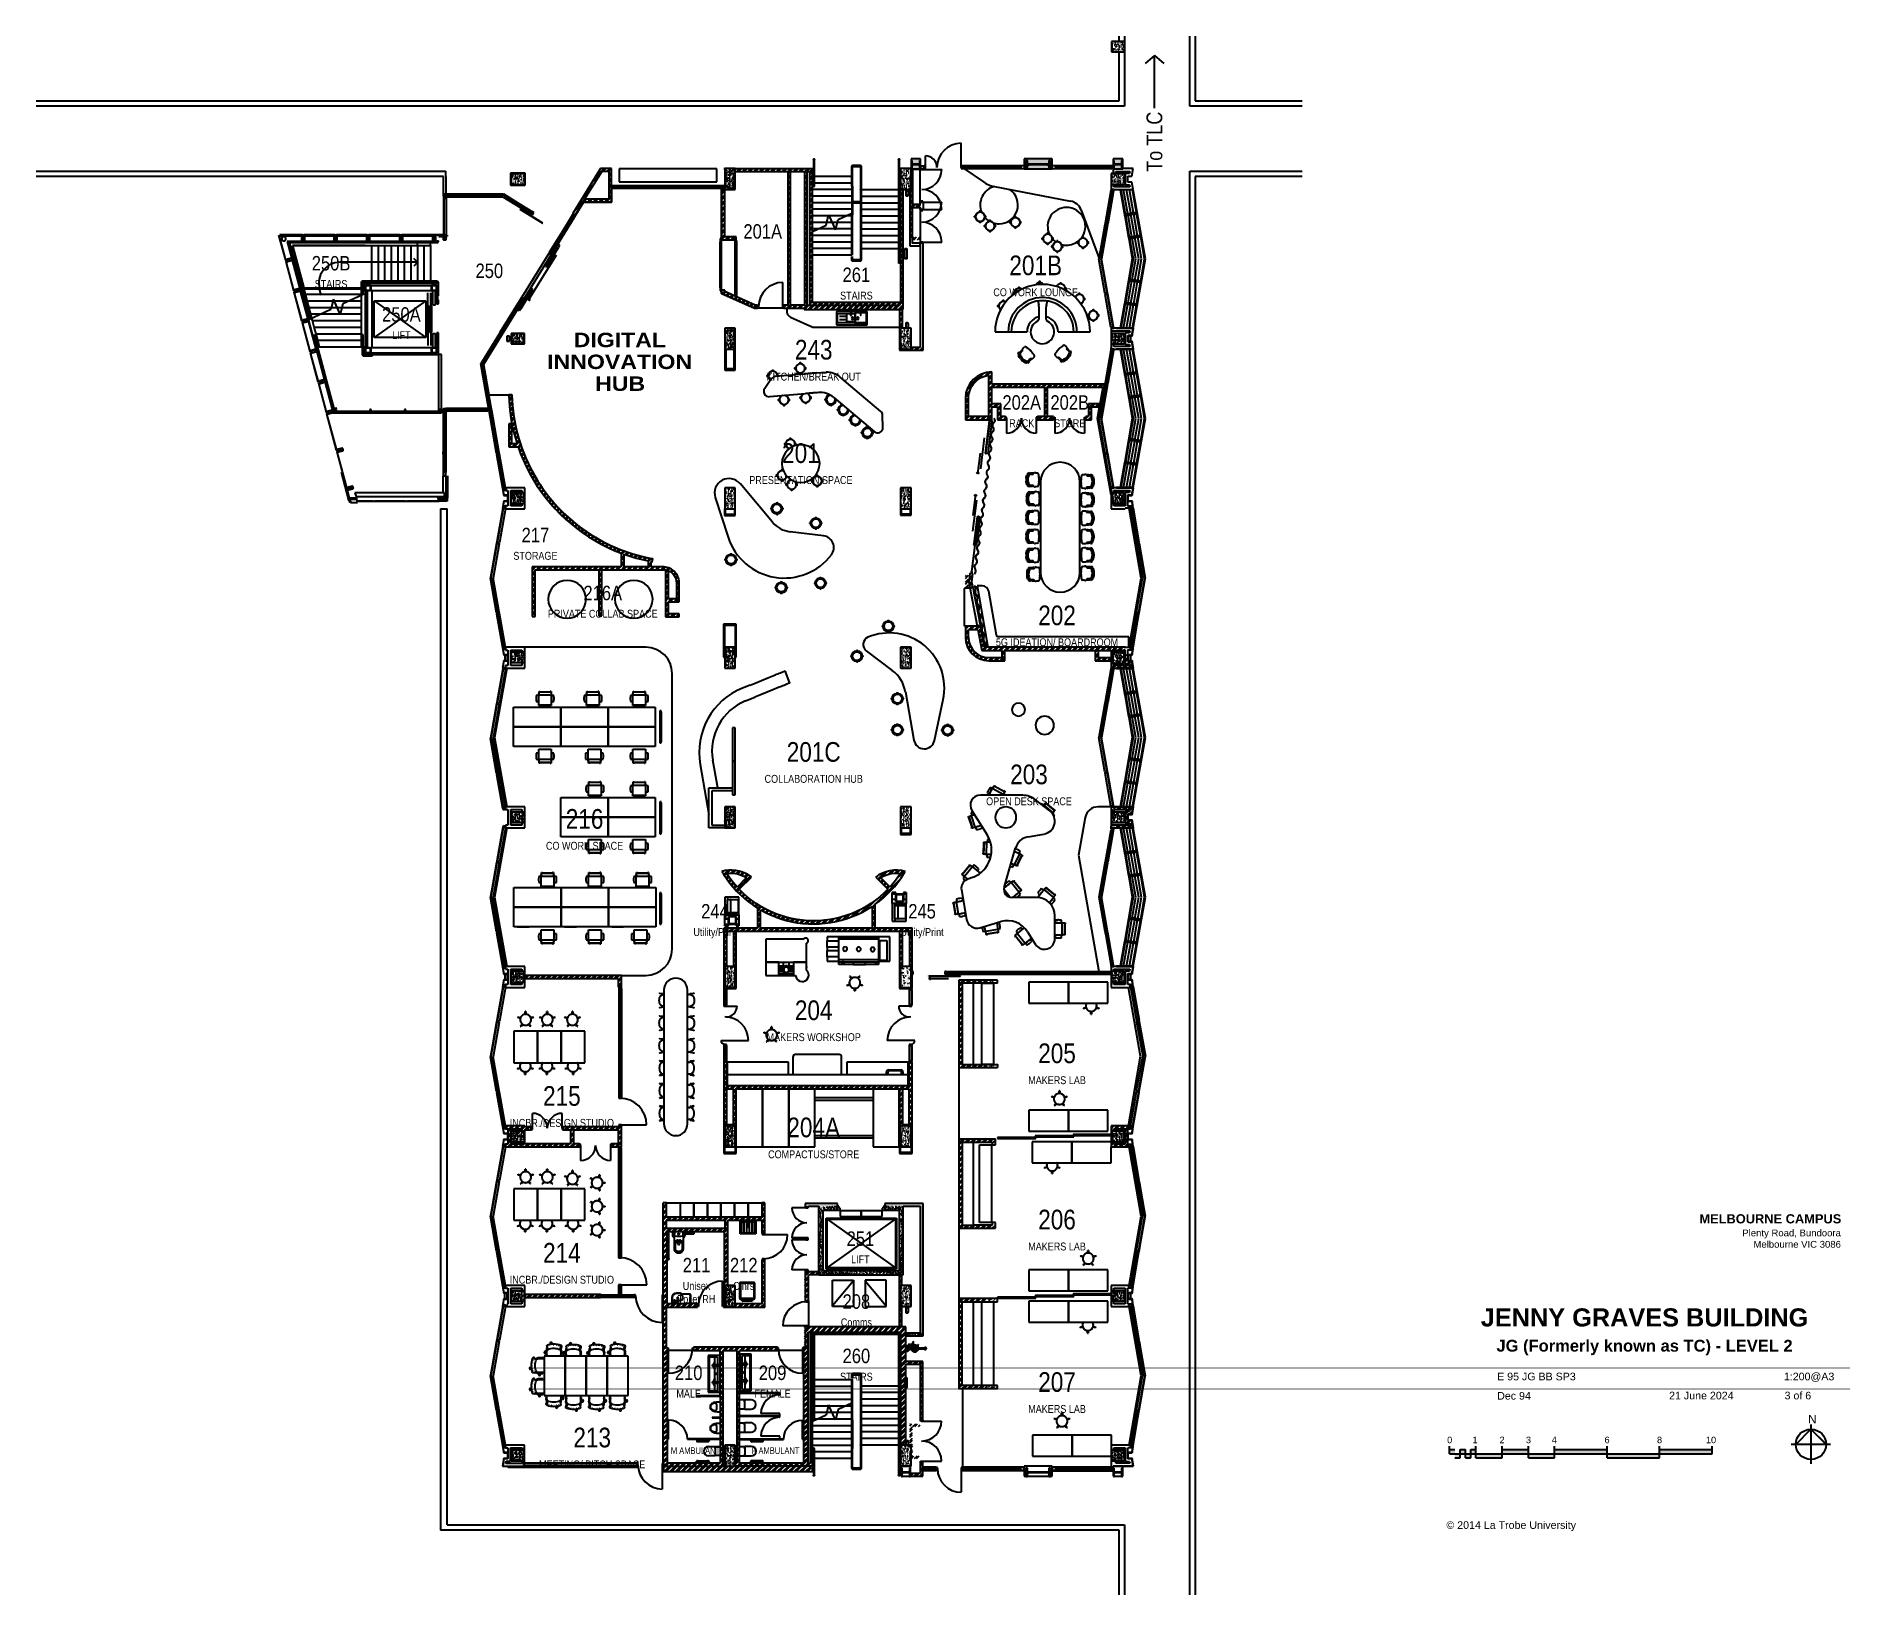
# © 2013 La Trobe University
# Model space of a CAD drawing. Extents: x 6433 to 75181, y -2986 to 56414.
import ezdxf
from ezdxf.enums import TextEntityAlignment as Align

# ---------------------------------------------------------------- set-up
doc = ezdxf.new("R2010")
doc.units = 0
doc.header["$MEASUREMENT"] = 0
for name, color, linetype in [('A-Column__Concrete', 7, 'CONTINUOUS'), ('A-Column__Steel', 4, 'CONTINUOUS'), ('A-Door', 160, 'CONTINUOUS'), ('A-Equipment', 1, 'CONTINUOUS'), ('A-Furniture', 252, 'CONTINUOUS'), ('A-General', 1, 'CONTINUOUS'), ('A-Hatch__Brick', 2, 'CONTINUOUS'), ('A-Hatch__Concrete', 252, 'CONTINUOUS'), ('A-Joinery__Built-In', 2, 'CONTINUOUS'), ('A-Roof', 1, 'CONTINUOUS'), ('A-Stairs', 4, 'CONTINUOUS'), ('A-Text__Primary Room', 6, 'CONTINUOUS'), ('A-Title Block', 1, 'CONTINUOUS'), ('A-Wall__Brick', 6, 'CONTINUOUS'), ('A-Wall__Partition', 252, 'CONTINUOUS'), ('A-Wall__Stud', 90, 'CONTINUOUS'), ('A-Window', 4, 'CONTINUOUS'), ('H-Fixtures__Sanitary', 2, 'CONTINUOUS'), ('H-Fixtures__Sink', 4, 'CONTINUOUS'), ('Title Block', 7, 'CONTINUOUS')]:
    doc.layers.add(name, color=color, linetype=linetype)
doc.styles.add('Arial', font='arial.ttf')
doc.styles.add('Arial Bold', font='arialbd.ttf')
doc.styles.add('Arial Narrow', font='ARIALN.TTF', dxfattribs={"height": 750})
doc.styles.add('MtXpl_Arial_Black', font='')
doc.styles.add('ROMANT', font='ROMANS')
doc.styles.get('MtXpl_Arial_Black').set_extended_font_data('Arial Black')
pattern_1 = [(50, (8381.06, 65736.02), (182.18467, -15.9391), [19.05, -209.55]), (355, (8381.06, 65736.02), (-35.2434, 191.05685), [15.24, -167.6406]), (100.45144, (8396.24, 65734.7), (146.94125, 175.11775), [16.19, -178.09024]), (46.1842, (8381.06, 65786.82), (271.07904, -42.0423), [28.575, -314.325]), (96.63556, (8403.65, 65783.32), (237.4041, 247.4261), [24.285, -267.1356]), (351.18415, (8381.06, 65786.82), (237.4041, 247.4261), [22.86, -251.4597]), (21, (8406.46, 65774.12), (151.6144, -102.2652), [19.05, -209.55]), (326, (8406.46, 65774.12), (61.80203, 184.18797), [15.24, -167.64]), (71.45144, (8419.1, 65765.6), (213.4164, 81.92277), [16.19, -178.08994]), (37.5, (8381.06, 65736.02), (3.088603, 84.55504), [0, -165.608, 0, -170.18, 0, -168.275]), (7.5, (8381.06, 65736.02), (66.81966, 100.18057), [0, -97.028, 0, -161.798, 0, -64.135]), (327.5, (8324.416, 65736.02), (135.590595, -5.728744), [0, -63.5, 0, -198.12, 0, -262.89]), (317.5, (8299.02, 65736.02), (148.12918, 25.4265), [0, -82.55, 0, -131.572, 0, -186.69])]
pattern_2 = [(45, (8381.06, 65736.02), (-107.76307, 107.76307), []), (45, (8452.9, 65736.02), (-107.76307, 107.76307), [])]

msp = doc.modelspace()

# ---------------------------------------------------------------- texts
at = {"layer": 'A-General', "color": 1, "true_color": 0xff0000, "style": 'MtXpl_Arial_Black'}
for s, p in [('DIGITAL', (26909, 44560)), ('INNOVATION', (25901, 43727)), ('HUB', (27727, 42894))]:
    msp.add_text(s, height=550, dxfattribs=at).set_placement(p)
at = {"layer": 'A-Text__Primary Room', "insert": (48731, 51052), "char_height": 600, "width": 5387.34, "attachment_point": 1, "rotation": 90, "style": 'Arial Narrow'}
msp.add_mtext(' To TLC', dxfattribs=at)
at = {"layer": 'A-Text__Primary Room', "attachment_point": 2, "style": 'Arial Narrow'}
for s, insert, char_height, width in [('{\\H0.73333x;201A\\H1.37181x; }', (34112, 49246), 750, 5700.07), ('{\\H0.73333x;250B\\P\\H0.54546x;STAIRS}', (17669, 48033), 750, 5700.07), ('{\\H0.73333x;250\\H1.37181x; }', (23698, 47745), 750, 5700.07), ('{\\H0.73333x;261\\P\\H0.54546x;STAIRS}', (37679, 47592), 750, 5700.07), ('201B\\P{\\H0.4x;CO WORK LOUNGE}', (44509, 48052), 750, 4376.07), ('{\\H0.73333x;250A\\P\\H0.54546x;LIFT}', (20348, 46082), 750, 5700.07), ('243 \\P{\\H0.4x;KITCHEN/BREAK OUT }', (36053, 44838), 750, 4376.07), ('{\\H0.73333x;202A}\\P{\\H0.4x;RACK}', (43978, 42728), 750, 5700.07), ('{\\H0.73333x;202B}\\P{\\H0.4x;STORE}', (45806, 42728), 750, 5700.07), ('201\\P{\\H0.4x;PRESENTATION SPACE}', (35565, 40897), 750, 4376.07), ('{\\H0.73333x;217}\\P{\\H0.4x;STORAGE}', (25453, 37676), 750, 4376.07), ('{\\H0.73333x;216A}\\P{\\H0.4x;PRIVATE COLLAB SPACE}', (28017, 35469), 750, 4376.07), ('202\\P{\\H0.4x;5G IDEATION/ BOARDROOM}', (45322, 34715), 750, 5700.07), ('201C \\P{\\H0.4x;COLLABORATION HUB}', (36053, 29511), 750, 4376.07), ('203\\P{\\H0.4x;OPEN DESK SPACE}', (44254, 28655), 750, 4376.07), ('216\\P{\\H0.4x;CO WORK SPACE}', (27325, 26960), 750, 4376.07), ('{\\H0.73333x;244}\\P{\\H0.4x;Utility/Print}', (32291, 23340), 750, 5700.07), ('{\\H0.73333x;245}\\P{\\H0.4x;Utility/Print}', (40181, 23340), 750, 5700.07), ('204 \\P{\\H0.4x;MAKERS WORKSHOP}', (36053, 19668), 750, 4376.07), ('205 \\P{\\H0.4x;MAKERS LAB}', (45322, 18028), 750, 4376.07), ('215 \\P{\\H0.4x;INCBR./DESIGN STUDIO}', (26461, 16402), 750, 4376.07), ('204A \\P{\\H0.4x;COMPACTUS/STORE}', (36053, 15203), 750, 4376.07), ('206 \\P{\\H0.4x;MAKERS LAB}', (45322, 11692), 750, 4376.07), ('214 \\P{\\H0.4x;INCBR./DESIGN STUDIO}', (26461, 10425), 750, 4376.07), ('{\\H0.73333x;251\\P\\H0.54546x;LIFT}', (37831, 10866), 750, 5700.07), ('{\\H0.73333x;211}\\P{\\H0.4x;Unisex \\PToilet RH}', (31591, 9855), 750, 5700.07), ('{\\H0.73333x;212}\\P{\\H0.4x;Clnrs}', (33389, 9855), 750, 5700.07), ('{\\H0.73333x;208\\P\\H0.54546x;Comms}', (37679, 8468), 750, 5700.07), ('{\\H0.73333x;260\\P\\H0.54546x;STAIRS}', (37679, 6397), 750, 5700.07), ('{\\H0.73333x;210}\\P{\\H0.4x;MALE}', (31291, 5752), 750, 5700.07), ('{\\H0.73333x;209}\\P{\\H0.4x;FEMALE}', (34486, 5752), 750, 5700.07), ('207 \\P{\\H0.4x;MAKERS LAB}', (45322, 5501), 750, 4376.07), ('213 \\P{\\H0.4x;MEETING/ PITCH SPACE}', (27616, 3387), 750, 4376.07), ('M AMBULANT', (31551, 2637), 250, 5700.07), ('F AMBULANT', (34603, 2637), 250, 5700.07)]:
    msp.add_mtext(s, dxfattribs=dict(at, insert=insert, char_height=char_height, width=width))
at = {"layer": 'A-Title Block', "insert": (67674, 11521), "char_height": 500, "attachment_point": 1, "style": 'Arial'}
msp.add_mtext_dynamic_manual_height_columns('\\pi2116.43626;{\\fArial|b1|i0|c0|p34;\\H0.69999x;\\C7;MELBOURNE CAMPUS\\P\\pi3751.15766;\\fArial|b0|i0|c0|p34;\\H0.74287x;\\C251;\\c6513507;Plenty Road, Bundoora \\P\\pi4175.56549;Melbourne VIC 3086}', width=7463.53, gutter_width=10, heights=[0], dxfattribs=at)
at = {"layer": 'Title Block', "insert": (73928, 3875), "char_height": 328, "width": 3202.03, "attachment_point": 1, "style": 'Arial'}
msp.add_mtext('N', dxfattribs=at)

# ---------------------------------------------------------------- blocks, each defined once
blk = doc.blocks.new('Title Attribute- SK (Final)')
at = {"layer": 'Title Block', "style": 'Arial Bold', "flags": 4}
for tag, height, p in [('BUILDING_NAME', 693, (238537, -101407)), ('BUILDING_MODULE_&_LEVEL', 450, (238537, -102486))]:
    blk.add_attdef(tag, text='', height=height, dxfattribs=at).set_placement(p, align=Align.MIDDLE_CENTER)
at = {"layer": 'Title Block', "style": 'Arial', "flags": 4}
for tag, p in [('DRAWING.NO.', (232923, -103804)), ('1:200@A3', (243845, -103804)), ('M.Y', (232924, -104539)), ('DD.MM.YY', (239473, -104529)), ('SHEET_NO', (243871, -104529))]:
    blk.add_attdef(tag, p, '', height=290, dxfattribs=at)
at = {"layer": 'Title Block', "style": 'Arial'}
blk.add_attdef('COPYRIGHT', (230990, -109464), '', height=290, dxfattribs=at)
blk = doc.blocks.new('A$C567439FE')
at = {"layer": 'Title Block'}
h = blk.add_hatch(color=7, dxfattribs=at)
h.dxf.hatch_style = 1
h.paths.add_polyline_path([(98, 318), (98, 159), (301, 159), (301, 318)])
h.paths.add_polyline_path([(501, 159), (301, 159), (301, 0), (501, 0)])
h.paths.add_polyline_path([(701, 318), (501, 318), (501, 159), (701, 159)])
h.paths.add_polyline_path([(701, 159), (701, 0), (901, 0), (901, 159)])
h.paths.add_polyline_path([(1098, 159), (1098, 318), (901, 318), (901, 159)])
h.paths.add_polyline_path([(1098, 159), (1098, 0), (2098, 0), (2098, 159)])
h.paths.add_polyline_path([(3098, 159), (3098, 318), (2098, 318), (2098, 159)])
h.paths.add_polyline_path([(3098, 159), (3098, 0), (4098, 0), (4098, 159)])
h.paths.add_polyline_path([(6098, 159), (6098, 318), (4098, 318), (4098, 159)])
h.paths.add_polyline_path([(6098, 159), (6098, 0), (8098, 0), (8098, 159)])
h.paths.add_polyline_path([(10098, 159), (10098, 318), (8098, 318), (8098, 159)])
for p, q in [((98, 159), (98, 453)), ((98, 318), (301, 318)), ((301, 0), (501, 0)), ((501, 318), (701, 318)), ((501, 0), (501, 318)), ((701, 0), (701, 318)), ((701, 0), (901, 0)), ((901, 318), (1098, 318)), ((901, 0), (901, 318)), ((1098, 0), (1098, 453)), ((1098, 0), (2098, 0)), ((2098, 0), (2098, 453)), ((2098, 318), (3098, 318)), ((3098, 0), (3098, 453)), ((3098, 0), (4098, 0)), ((4098, 0), (4098, 453)), ((4098, 318), (6098, 318)), ((6098, 0), (6098, 453)), ((6098, 0), (8098, 0)), ((8098, 0), (8098, 453)), ((8098, 318), (10098, 318)), ((10098, 159), (10098, 453))]:
    blk.add_line(p, q, dxfattribs=at)
at = {"layer": 'Title Block', "color": 1}
blk.add_line((98, 159), (10098, 159), dxfattribs=at)
at = {"layer": 'Title Block', "char_height": 250, "width": 155.52, "attachment_point": 2, "style": 'ROMANT'}
for s, insert in [('{\\fArial|b0|i0|c0|p34;0}', (100, 813)), ('{\\fArial|b0|i0|c0|p34;1}', (1065, 813)), ('{\\fArial|b0|i0|c0|p34;2}', (2094, 813)), ('{\\fArial|b0|i0|c0|p34;3}', (3100, 813)), ('{\\fArial|b0|i0|c0|p34;4}', (4083, 813)), ('{\\fArial|b0|i0|c0|p34;6}', (6094, 813)), ('{\\fArial|b0|i0|c0|p34;8}', (8094, 813)), ('{\\fArial|b0|i0|c0|p34;10}', (10054, 813))]:
    blk.add_mtext(s, dxfattribs=dict(at, insert=insert))
blk = doc.blocks.new('A$C3E835662')
at = {"layer": 'Title Block', "color": 1}
for p, q in [((618, 0), (618, 1236)), ((0, 617), (1236, 617))]:
    blk.add_line(p, q, dxfattribs=at)
blk.add_circle((618, 618), 476, dxfattribs=at)
blk = doc.blocks.new('new stairs flashings - new stairs flashings-4718613-Room Nos_LEVEL 2')
at = {"layer": 'A-Roof', "lineweight": 35}
for p, q in [((41112, -114666), (41112, -114711)), ((41437, -114666), (41112, -114666)), ((41112, -114711), (41437, -114711)), ((41437, -114711), (41437, -114666)), ((37419, -123703), (37414, -123704)), ((37414, -123704), (37700, -124772)), ((37705, -124771), (37419, -123703)), ((41437, -123840), (41432, -123840)), ((41432, -123840), (41432, -124684)), ((41437, -124702), (41437, -123840)), ((37700, -124772), (37705, -124771)), ((37981, -124702), (37707, -124702)), ((37707, -124702), (37712, -124720)), ((37712, -124720), (37986, -124720)), ((37986, -124720), (37981, -124702)), ((41092, -124613), (41087, -124613)), ((41087, -124613), (41087, -124702)), ((41087, -124702), (41437, -124702)), ((41092, -124684), (41092, -124613)), ((41432, -124684), (41092, -124684))]:
    blk.add_line(p, q, dxfattribs=at)
at = {"layer": 'A-Roof'}
for p, q in [((37728, -124855), (37723, -124856)), ((37748, -124855), (38022, -124855)), ((41437, -124813), (41087, -124813))]:
    blk.add_line(p, q, dxfattribs=at)
for points in [[(37723, -124856), (37715, -124828), (37708, -124800), (37700, -124772)], [(37705, -124771), (37713, -124799), (37720, -124827), (37728, -124855)], [(37733, -124798), (37738, -124817), (37743, -124836), (37748, -124855)], [(38022, -124855), (38016, -124833), (38004, -124787), (37992, -124742), (37986, -124720)], [(41087, -124702), (41087, -124739), (41087, -124776), (41087, -124813)], [(41437, -124702), (41437, -124739), (41437, -124776), (41437, -124813)]]:
    blk.add_open_spline(points, degree=3, dxfattribs=at)

# ---------------------------------------------------------------- hatches: boundary and pattern name
at = {"layer": 'A-Furniture'}
h = msp.add_hatch(color=256, dxfattribs=at)
h.paths.add_polyline_path([(35011, 20718), (35009, 20722), (35007, 20712)])
h.paths.add_polyline_path([(35007, 20712), (35007, 20723), (34999, 20721), (35001, 20712)])
at = {"layer": 'A-Hatch__Brick'}
h = msp.add_hatch(dxfattribs=at)
h.set_pattern_fill('ANSI32', color=256, scale=16, style=0)
h.set_pattern_definition(pattern_2)
h.paths.add_polyline_path([(28052, 51368), (27936, 51368), (27148, 50089), (27264, 50089), (27991, 51269)])
h = msp.add_hatch(dxfattribs=at)
h.set_pattern_fill('ANSI32', color=256, scale=16, style=0)
h.set_pattern_definition(pattern_2)
h.paths.add_polyline_path([(28342, 51368), (28052, 51368), (27991, 51269), (28342, 51269)])
h = msp.add_hatch(dxfattribs=at)
h.set_pattern_fill('ANSI32', color=256, scale=16, style=0)
h.set_pattern_definition(pattern_2)
h.paths.add_polyline_path([(28351, 50194), (28351, 51269), (28252, 51269), (28252, 50194), (28287, 50194)])
h = msp.add_hatch(dxfattribs=at)
h.set_pattern_fill('ANSI32', color=256, scale=16, style=0)
h.set_pattern_definition(pattern_2)
h.paths.add_polyline_path([(36003, 51369), (32651, 51369), (32651, 51364), (36003, 51364)])
h = msp.add_hatch(dxfattribs=at)
h.set_pattern_fill('ANSI32', color=256, scale=16, style=0)
h.set_pattern_definition(pattern_2)
h.paths.add_polyline_path([(35800, 51364), (33063, 51364), (33063, 51252), (35800, 51252), (35800, 51357)])
h = msp.add_hatch(dxfattribs=at)
h.set_pattern_fill('ANSI32', color=256, scale=16, style=0)
h.set_pattern_definition(pattern_2)
h.paths.add_polyline_path([(35170, 46050), (35170, 51252), (35065, 51252), (35065, 46050), (35069, 46050)])
h = msp.add_hatch(dxfattribs=at)
h.set_pattern_fill('ANSI32', color=256, scale=16, style=0)
h.set_pattern_definition(pattern_2)
h.paths.add_polyline_path([(35803, 46244), (35801, 50311), (35796, 50314), (35783, 50334), (35777, 50351), (35775, 50364), (35781, 50389), (35785, 50399), (35803, 50425), (35803, 51252), (35800, 51252), (35703, 51252), (35703, 46155), (35803, 46155)])
h = msp.add_hatch(dxfattribs=at)
h.set_pattern_fill('ANSI32', color=256, scale=16, style=0)
h.set_pattern_definition(pattern_2)
h.paths.add_polyline_path([(36005, 51357), (35800, 51357), (35800, 51252), (36005, 51252), (36005, 51270)])
h = msp.add_hatch(dxfattribs=at)
h.set_pattern_fill('ANSI32', color=256, scale=16, style=0)
h.set_pattern_definition(pattern_2)
h.paths.add_polyline_path([(36005, 46264), (36005, 48965), (36003, 48964), (36003, 49064), (36005, 49064), (36005, 51252), (35900, 51252), (35901, 50405), (35906, 50399), (35914, 50377), (35915, 50364), (35910, 50339), (35901, 50323), (35900, 50322), (35900, 46264), (35905, 46264)])
h = msp.add_hatch(dxfattribs=at)
h.set_pattern_fill('ANSI32', color=256, scale=16, style=0)
h.set_pattern_definition(pattern_2)
h.paths.add_polyline_path([(39819, 50002), (39819, 51176), (39763, 51176), (39763, 50564), (39714, 50564), (39714, 50002), (39779, 50002)])
h = msp.add_hatch(dxfattribs=at)
h.set_pattern_fill('ANSI32', color=256, scale=16, style=0)
h.set_pattern_definition(pattern_2)
h.paths.add_polyline_path([(47462, 51177), (47380, 51177), (47380, 51072), (47393, 51072), (47393, 51164), (47462, 51164)])
h = msp.add_hatch(dxfattribs=at)
h.set_pattern_fill('ANSI32', color=256, scale=16, style=0)
h.set_pattern_definition(pattern_2)
h.paths.add_polyline_path([(28351, 50194), (27329, 50194), (27264, 50089), (28351, 50089)])
h = msp.add_hatch(dxfattribs=at)
h.set_pattern_fill('ANSI32', color=256, scale=16, style=0)
h.set_pattern_definition(pattern_2)
h.paths.add_polyline_path([(32662, 50553), (32544, 50553), (32544, 48650), (32662, 48650), (32662, 48768)])
h.paths.add_polyline_path([(32662, 46678), (32662, 46735), (32544, 46735), (32544, 46601), (32662, 46549)])
h = msp.add_hatch(dxfattribs=at)
h.set_pattern_fill('ANSI32', color=256, scale=16, style=0)
h.set_pattern_definition(pattern_2)
h.paths.add_polyline_path([(39463, 48506), (39463, 50564), (39363, 50564), (39363, 45994), (39463, 45994), (39463, 48255)])
h = msp.add_hatch(dxfattribs=at)
h.set_pattern_fill('ANSI32', color=256, scale=16, style=0)
h.set_pattern_definition(pattern_2)
h.paths.add_polyline_path([(39763, 50516), (39763, 50564), (39753, 50564), (39753, 50071), (39763, 50071), (39763, 50265)])
h = msp.add_hatch(dxfattribs=at)
h.set_pattern_fill('ANSI32', color=256, scale=16, style=0)
h.set_pattern_definition(pattern_2)
h.paths.add_polyline_path([(27279, 50089), (27148, 50089), (26878, 49651), (26973, 49592)])
h = msp.add_hatch(dxfattribs=at)
h.set_pattern_fill('ANSI32', color=256, scale=16, style=0)
h.set_pattern_definition(pattern_2)
h.paths.add_polyline_path([(40114, 50002), (39714, 50002), (39714, 49884), (40114, 49884)])
h = msp.add_hatch(dxfattribs=at)
h.set_pattern_fill('ANSI32', color=256, scale=16, style=0)
h.set_pattern_definition(pattern_2)
h.paths.add_polyline_path([(39819, 49884), (39714, 49884), (39714, 48759), (39819, 48759), (39819, 49762)])
h = msp.add_hatch(dxfattribs=at)
h.set_pattern_fill('ANSI32', color=256, scale=16, style=0)
h.set_pattern_definition(pattern_2)
h.paths.add_polyline_path([(33104, 48768), (32662, 48768), (32662, 48650), (33104, 48650), (33104, 48757)])
h = msp.add_hatch(dxfattribs=at)
h.set_pattern_fill('ANSI32', color=256, scale=16, style=0)
h.set_pattern_definition(pattern_2)
h.paths.add_polyline_path([(40114, 48759), (39714, 48757), (39714, 48654), (40114, 48654), (40114, 48757)])
h = msp.add_hatch(dxfattribs=at)
h.set_pattern_fill('ANSI32', color=256, scale=16, style=0)
h.set_pattern_definition(pattern_2)
h.paths.add_polyline_path([(33821, 46162), (32662, 46678), (32662, 46549), (33531, 46162), (33562, 46162)])
h = msp.add_hatch(dxfattribs=at)
h.set_pattern_fill('ANSI32', color=256, scale=16, style=0)
h.set_pattern_definition(pattern_2)
h.paths.add_polyline_path([(35065, 46162), (34915, 46162), (34915, 46044), (35065, 46044), (35065, 46050)])
h.paths.add_polyline_path([(33915, 46044), (33915, 46162), (33531, 46162), (33796, 46044)])
h = msp.add_hatch(dxfattribs=at)
h.set_pattern_fill('ANSI32', color=256, scale=16, style=0)
h.set_pattern_definition(pattern_2)
h.paths.add_polyline_path([(35803, 46155), (35170, 46155), (35170, 46050), (35803, 46050), (35803, 46149)])
h = msp.add_hatch(dxfattribs=at)
h.set_pattern_fill('ANSI32', color=256, scale=16, style=0)
h.set_pattern_definition(pattern_2)
h.paths.add_polyline_path([(39363, 46094), (35689, 46094), (35689, 45994), (39363, 45994)])
h = msp.add_hatch(dxfattribs=at)
h.set_pattern_fill('ANSI32', color=256, scale=16, style=0)
h.set_pattern_definition(pattern_2)
h.paths.add_polyline_path([(39325, 46044), (39325, 46149), (35803, 46149), (35803, 46044), (39214, 46044)])
h = msp.add_hatch(dxfattribs=at)
h.set_pattern_fill('ANSI32', color=256, scale=16, style=0)
h.set_pattern_definition(pattern_2)
h.paths.add_polyline_path([(39325, 46264), (35905, 46264), (35905, 46164), (39325, 46164), (39325, 46244)])
h = msp.add_hatch(dxfattribs=at)
h.set_pattern_fill('ANSI32', color=256, scale=16, style=0)
h.set_pattern_definition(pattern_2)
h.paths.add_polyline_path([(39430, 46264), (39325, 46264), (39325, 44446), (39430, 44446), (39430, 44484), (39363, 44484), (39363, 45284), (39430, 45284), (39430, 46244)])
h = msp.add_hatch(dxfattribs=at)
h.set_pattern_fill('ANSI32', color=256, scale=16, style=0)
h.set_pattern_definition(pattern_2)
h.paths.add_polyline_path([(40219, 44446), (40219, 44551), (39763, 44551), (39763, 44484), (39430, 44484), (39430, 44446), (40156, 44446)])
h = msp.add_hatch(dxfattribs=at)
h.set_pattern_fill('ANSI32', color=256, scale=16, style=0)
h.set_pattern_definition(pattern_2)
h.paths.add_polyline_path([(42835, 43616), (42723, 43610), (42605, 43589), (42504, 43560), (42400, 43517), (42302, 43462), (42210, 43397), (42126, 43322), (42051, 43238), (41986, 43146), (41932, 43048), (41889, 42944), (41857, 42836), (41839, 42725), (41832, 42613), (41950, 42613), (41958, 42726), (41972, 42807), (41998, 42901), (42035, 42992), (42082, 43077), (42138, 43158), (42202, 43231), (42274, 43297), (42353, 43355), (42438, 43404), (42528, 43443), (42621, 43472), (42717, 43490), (42776, 43496), (42835, 43498)])
h = msp.add_hatch(dxfattribs=at)
h.set_pattern_fill('ANSI32', color=256, scale=16, style=0)
h.set_pattern_definition(pattern_2)
h.paths.add_polyline_path([(42835, 43152), (42835, 43498), (42776, 43496), (42717, 43490), (42717, 41794), (42835, 41794), (42835, 43034)])
h = msp.add_hatch(dxfattribs=at)
h.set_pattern_fill('ANSI32', color=256, scale=16, style=0)
h.set_pattern_definition(pattern_2)
h.paths.add_polyline_path([(29926, 36501), (29644, 36558), (29365, 36626), (29089, 36708), (28817, 36801), (28549, 36906), (28286, 37023), (28029, 37151), (27777, 37291), (27532, 37442), (27294, 37603), (27063, 37775), (26840, 37957), (26625, 38148), (26419, 38349), (26222, 38558), (26034, 38777), (25857, 39003), (25689, 39237), (25532, 39478), (25386, 39726), (25251, 39980), (25127, 40239), (25015, 40504), (24914, 40774), (24826, 41048), (24750, 41325), (24686, 41606), (24635, 41889), (24596, 42174), (24570, 42461), (24556, 42748), (24438, 42745), (24448, 42523), (24464, 42301), (24488, 42080), (24520, 41859), (24571, 41581), (24583, 41522), (24633, 41304), (24691, 41088), (24776, 40815), (24811, 40715), (24891, 40496), (24997, 40240), (25114, 39989), (25241, 39743), (25379, 39502), (25526, 39268), (25683, 39040), (25850, 38818), (26025, 38604), (26209, 38397), (26402, 38198), (26603, 38008), (26812, 37826), (27028, 37652), (27251, 37488), (27481, 37334), (27717, 37189), (27959, 37054), (28207, 36930), (28459, 36816), (28775, 36690), (28834, 36669), (29059, 36593), (29287, 36525), (29517, 36466), (29808, 36403), (29906, 36385)])
h = msp.add_hatch(dxfattribs=at)
h.set_pattern_fill('ANSI32', color=256, scale=16, style=0)
h.set_pattern_definition(pattern_2)
h.paths.add_polyline_path([(47136, 43152), (42835, 43152), (42835, 43034), (47115, 43034), (47126, 43095)])
h = msp.add_hatch(dxfattribs=at)
h.set_pattern_fill('ANSI32', color=256, scale=16, style=0)
h.set_pattern_definition(pattern_2)
h.paths.add_polyline_path([(44963, 43034), (44845, 43034), (44845, 41912), (44963, 41912), (44963, 42726)])
h = msp.add_hatch(dxfattribs=at)
h.set_pattern_fill('ANSI32', color=256, scale=16, style=0)
h.set_pattern_definition(pattern_2)
h.paths.add_polyline_path([(41950, 42613), (41832, 42613), (41832, 41912), (41950, 41912)])
h = msp.add_hatch(dxfattribs=at)
h.set_pattern_fill('ANSI32', color=256, scale=16, style=0)
h.set_pattern_definition(pattern_2)
h.paths.add_polyline_path([(43177, 42403), (42835, 42403), (42835, 42285), (43177, 42285)])
h = msp.add_hatch(dxfattribs=at)
h.set_pattern_fill('ANSI32', color=256, scale=16, style=0)
h.set_pattern_definition(pattern_2)
h.paths.add_polyline_path([(43177, 41794), (43177, 42285), (43059, 42285), (43059, 41794)])
h = msp.add_hatch(dxfattribs=at)
h.set_pattern_fill('ANSI32', color=256, scale=16, style=0)
h.set_pattern_definition(pattern_2)
h.paths.add_polyline_path([(47004, 42403), (46515, 42403), (46515, 42285), (46984, 42285)])
h = msp.add_hatch(dxfattribs=at)
h.set_pattern_fill('ANSI32', color=256, scale=16, style=0)
h.set_pattern_definition(pattern_2)
h.paths.add_polyline_path([(46633, 42285), (46515, 42285), (46515, 41912), (46633, 41912)])
h = msp.add_hatch(dxfattribs=at)
h.set_pattern_fill('ANSI32', color=256, scale=16, style=0)
h.set_pattern_definition(pattern_2)
h.paths.add_polyline_path([(24583, 41522), (24559, 41640), (24438, 41640), (24438, 41522), (24556, 41522)])
h = msp.add_hatch(dxfattribs=at)
h.set_pattern_fill('ANSI32', color=256, scale=16, style=0)
h.set_pattern_definition(pattern_2)
h.paths.add_polyline_path([(24556, 40874), (24556, 41522), (24438, 41522), (24438, 40874), (24519, 40874)])
h = msp.add_hatch(dxfattribs=at)
h.set_pattern_fill('ANSI32', color=256, scale=16, style=0)
h.set_pattern_definition(pattern_2)
h.paths.add_polyline_path([(42717, 41912), (41832, 41912), (41832, 41794), (42717, 41794)])
h = msp.add_hatch(dxfattribs=at)
h.set_pattern_fill('ANSI32', color=256, scale=16, style=0)
h.set_pattern_definition(pattern_2)
h.paths.add_polyline_path([(46633, 41794), (46633, 41912), (46413, 41912), (46413, 41794)])
h.paths.add_polyline_path([(45193, 41912), (44573, 41912), (44573, 41794), (45193, 41794)])
h.paths.add_polyline_path([(43353, 41794), (43353, 41912), (43177, 41912), (43177, 41794)])
h = msp.add_hatch(dxfattribs=at)
h.set_pattern_fill('ANSI32', color=256, scale=16, style=0)
h.set_pattern_definition(pattern_2)
h.paths.add_polyline_path([(24796, 40756), (24756, 40874), (24438, 40874), (24438, 40756), (24519, 40756)])
h = msp.add_hatch(dxfattribs=at)
h.set_pattern_fill('ANSI32', color=256, scale=16, style=0)
h.set_pattern_definition(pattern_2)
h.paths.add_polyline_path([(28834, 36192), (28834, 36669), (28716, 36712), (28716, 36186), (28834, 36186)])
h = msp.add_hatch(dxfattribs=at)
h.set_pattern_fill('ANSI32', color=256, scale=16, style=0)
h.set_pattern_definition(pattern_2)
h.paths.add_polyline_path([(30295, 36081), (30292, 36186), (25331, 36186), (25331, 36081), (29794, 36081)])
h = msp.add_hatch(dxfattribs=at)
h.set_pattern_fill('ANSI32', color=256, scale=16, style=0)
h.set_pattern_definition(pattern_2)
h.paths.add_polyline_path([(25449, 36081), (25331, 36081), (25331, 34294), (25449, 34294), (25449, 34684)])
h = msp.add_hatch(dxfattribs=at)
h.set_pattern_fill('ANSI32', color=256, scale=16, style=0)
h.set_pattern_definition(pattern_2)
h.paths.add_polyline_path([(27987, 34324), (27987, 36081), (27869, 36081), (27869, 34324)])
h = msp.add_hatch(dxfattribs=at)
h.set_pattern_fill('ANSI32', color=256, scale=16, style=0)
h.set_pattern_definition(pattern_2)
h.paths.add_polyline_path([(29867, 36392), (29749, 36415), (29749, 36186), (29867, 36186)])
h = msp.add_hatch(dxfattribs=at)
h.set_pattern_fill('ANSI32', color=256, scale=16, style=0)
h.set_pattern_definition(pattern_2)
h.paths.add_polyline_path([(30926, 35587), (30920, 35668), (30904, 35748), (30877, 35824), (30839, 35897), (30793, 35963), (30738, 36023), (30675, 36075), (30606, 36117), (30532, 36150), (30454, 36173), (30373, 36185), (30292, 36186), (30295, 36081), (30351, 36081), (30407, 36075), (30467, 36061), (30524, 36040), (30588, 36007), (30646, 35965), (30697, 35914), (30740, 35858), (30775, 35795), (30800, 35728), (30815, 35658), (30821, 35587)])
h = msp.add_hatch(dxfattribs=at)
h.set_pattern_fill('ANSI32', color=256, scale=16, style=0)
h.set_pattern_definition(pattern_2)
h.paths.add_polyline_path([(30525, 35689), (30525, 36040), (30467, 36061), (30407, 36075), (30407, 34403), (30525, 34403), (30525, 34965)])
h = msp.add_hatch(dxfattribs=at)
h.set_pattern_fill('ANSI32', color=256, scale=16, style=0)
h.set_pattern_definition(pattern_2)
h.paths.add_polyline_path([(41950, 35689), (41950, 35867), (41832, 35867), (41832, 35387), (41950, 35387), (41950, 35438)])
h = msp.add_hatch(dxfattribs=at)
h.set_pattern_fill('ANSI32', color=256, scale=16, style=0)
h.set_pattern_definition(pattern_2)
h.paths.add_polyline_path([(42116, 35922), (41999, 35936), (41957, 35606), (42077, 35610), (42087, 35689)])
h = msp.add_hatch(dxfattribs=at)
h.set_pattern_fill('ANSI32', color=256, scale=16, style=0)
h.set_pattern_definition(pattern_2)
h.paths.add_polyline_path([(30926, 35587), (30821, 35587), (30821, 34965), (30926, 34965)])
h = msp.add_hatch(dxfattribs=at)
h.set_pattern_fill('ANSI32', color=256, scale=16, style=0)
h.set_pattern_definition(pattern_2)
h.paths.add_polyline_path([(42405, 33924), (42394, 33978), (42278, 33955), (42284, 33924)])
h.paths.add_polyline_path([(42122, 35376), (42077, 35610), (41957, 35606), (42007, 35353), (42040, 35360)])
h = msp.add_hatch(dxfattribs=at)
h.set_pattern_fill('ANSI32', color=256, scale=16, style=0)
h.set_pattern_definition(pattern_2)
h.paths.add_polyline_path([(30926, 34403), (30407, 34403), (30407, 34285), (30926, 34285)])
h = msp.add_hatch(dxfattribs=at)
h.set_pattern_fill('ANSI32', color=256, scale=16, style=0)
h.set_pattern_definition(pattern_2)
h.paths.add_polyline_path([(30926, 34860), (30926, 34965), (30525, 34965), (30525, 34860), (30548, 34860)])
h = msp.add_hatch(dxfattribs=at)
h.set_pattern_fill('ANSI32', color=256, scale=16, style=0)
h.set_pattern_definition(pattern_2)
h.paths.add_polyline_path([(42307, 33806), (42284, 33924), (41832, 33924), (41832, 33806), (42228, 33806)])
h = msp.add_hatch(dxfattribs=at)
h.set_pattern_fill('ANSI32', color=256, scale=16, style=0)
h.set_pattern_definition(pattern_2)
h.paths.add_polyline_path([(41950, 33678), (41950, 33806), (41832, 33806), (41832, 33507), (41950, 33507)])
h = msp.add_hatch(dxfattribs=at)
h.set_pattern_fill('ANSI32', color=256, scale=16, style=0)
h.set_pattern_definition(pattern_2)
h.paths.add_polyline_path([(42560, 33124), (42405, 33924), (42284, 33924), (42440, 33124)])
h = msp.add_hatch(dxfattribs=at)
h.set_pattern_fill('ANSI32', color=256, scale=16, style=0)
h.set_pattern_definition(pattern_2)
h.paths.add_polyline_path([(42729, 32728), (42635, 32734), (42542, 32751), (42453, 32779), (42367, 32818), (42287, 32866), (42213, 32924), (42146, 32991), (42088, 33065), (42039, 33145), (42001, 33231), (41973, 33321), (41956, 33413), (41950, 33507), (41832, 33507), (41838, 33407), (41855, 33307), (41883, 33211), (41921, 33118), (41970, 33030), (42028, 32948), (42095, 32873), (42170, 32806), (42252, 32748), (42340, 32699), (42433, 32661), (42529, 32633), (42628, 32616), (42729, 32610), (42729, 32673)])
h = msp.add_hatch(dxfattribs=at)
h.set_pattern_fill('ANSI32', color=256, scale=16, style=0)
h.set_pattern_definition(pattern_2)
h.paths.add_polyline_path([(47380, 33006), (47380, 33124), (42440, 33124), (42463, 33006), (47126, 33006)])
h = msp.add_hatch(dxfattribs=at)
h.set_pattern_fill('ANSI32', color=256, scale=16, style=0)
h.set_pattern_definition(pattern_2)
h.paths.add_polyline_path([(43338, 33006), (43220, 33006), (43220, 32728), (43338, 32728)])
h = msp.add_hatch(dxfattribs=at)
h.set_pattern_fill('ANSI32', color=256, scale=16, style=0)
h.set_pattern_definition(pattern_2)
h.paths.add_polyline_path([(46896, 33006), (46778, 33006), (46778, 32728), (46896, 32728)])
h = msp.add_hatch(dxfattribs=at)
h.set_pattern_fill('ANSI32', color=256, scale=16, style=0)
h.set_pattern_definition(pattern_2)
h.paths.add_polyline_path([(47915, 33124), (47380, 33124), (47380, 33019), (47915, 33019)])
h = msp.add_hatch(dxfattribs=at)
h.set_pattern_fill('ANSI32', color=256, scale=16, style=0)
h.set_pattern_definition(pattern_2)
h.paths.add_polyline_path([(47485, 32924), (47485, 33019), (47380, 33019), (47380, 32376), (47485, 32327), (47485, 32524), (47393, 32524), (47393, 32924), (47451, 32924)])
h = msp.add_hatch(dxfattribs=at)
h.set_pattern_fill('ANSI32', color=256, scale=16, style=0)
h.set_pattern_definition(pattern_2)
h.paths.add_polyline_path([(43338, 32673), (43338, 32728), (42729, 32728), (42729, 32610), (43338, 32610)])
h = msp.add_hatch(dxfattribs=at)
h.set_pattern_fill('ANSI32', color=256, scale=16, style=0)
h.set_pattern_definition(pattern_2)
h.paths.add_polyline_path([(47380, 32728), (46778, 32728), (46778, 32610), (47380, 32610), (47380, 32673)])
h = msp.add_hatch(dxfattribs=at)
h.set_pattern_fill('ANSI32', color=256, scale=16, style=0)
h.set_pattern_definition(pattern_2)
h.paths.add_polyline_path([(47485, 32327), (47380, 32376), (47374, 32343), (47484, 32324)])
h = msp.add_hatch(dxfattribs=at)
h.set_pattern_fill('ANSI32', color=256, scale=16, style=0)
h.set_pattern_definition(pattern_2)
h.paths.add_polyline_path([(48113, 32324), (48094, 32429), (47485, 32429), (47484, 32324), (48068, 32324)])
h = msp.add_hatch(dxfattribs=at)
h.set_pattern_fill('ANSI32', color=256, scale=16, style=0)
h.set_pattern_definition(pattern_2)
h.paths.add_polyline_path([(48018, 32848), (47913, 32848), (47913, 32504), (48018, 32504), (48018, 32673)])
h = msp.add_hatch(dxfattribs=at)
h.set_pattern_fill('ANSI32', color=256, scale=16, style=0)
h.set_pattern_definition(pattern_2)
h.paths.add_polyline_path([(48081, 32504), (48063, 32609), (48018, 32609), (48018, 32504)])
h = msp.add_hatch(dxfattribs=at)
h.set_pattern_fill('ANSI32', color=256, scale=16, style=0)
h.set_pattern_definition(pattern_2)
h.paths.add_polyline_path([(48220, 32324), (48169, 32609), (48063, 32609), (48113, 32324)])
h = msp.add_hatch(dxfattribs=at)
h.set_pattern_fill('ANSI32', color=256, scale=16, style=0)
h.set_pattern_definition(pattern_2)
h.paths.add_polyline_path([(47485, 26939), (47411, 26939), (47380, 27119), (47380, 26169), (47411, 26349), (47485, 26349), (47485, 26444), (47393, 26444), (47393, 26844), (47485, 26844)])
h = msp.add_hatch(dxfattribs=at)
h.set_pattern_fill('ANSI32', color=256, scale=16, style=0)
h.set_pattern_definition(pattern_2)
h.paths.add_polyline_path([(48113, 27044), (47485, 27044), (47485, 26939), (48094, 26939)])
h = msp.add_hatch(dxfattribs=at)
h.set_pattern_fill('ANSI32', color=256, scale=16, style=0)
h.set_pattern_definition(pattern_2)
h.paths.add_polyline_path([(48018, 26759), (48018, 26864), (47913, 26864), (47913, 26529), (48018, 26529), (48018, 26642)])
h = msp.add_hatch(dxfattribs=at)
h.set_pattern_fill('ANSI32', color=256, scale=16, style=0)
h.set_pattern_definition(pattern_2)
h.paths.add_polyline_path([(48081, 26864), (48018, 26864), (48018, 26759), (48063, 26759)])
h = msp.add_hatch(dxfattribs=at)
h.set_pattern_fill('ANSI32', color=256, scale=16, style=0)
h.set_pattern_definition(pattern_2)
h.paths.add_polyline_path([(48220, 27044), (48113, 27044), (48063, 26759), (48169, 26759), (48193, 26893)])
h = msp.add_hatch(dxfattribs=at)
h.set_pattern_fill('ANSI32', color=256, scale=16, style=0)
h.set_pattern_definition(pattern_2)
h.paths.add_polyline_path([(47380, 26296), (47374, 26263), (47380, 26262)])
h = msp.add_hatch(dxfattribs=at)
h.set_pattern_fill('ANSI32', color=256, scale=16, style=0)
h.set_pattern_definition(pattern_2)
h.paths.add_polyline_path([(48113, 26244), (48094, 26349), (47485, 26349), (47485, 26244), (48068, 26244)])
h = msp.add_hatch(dxfattribs=at)
h.set_pattern_fill('ANSI32', color=256, scale=16, style=0)
h.set_pattern_definition(pattern_2)
h.paths.add_polyline_path([(48081, 26424), (48063, 26529), (47913, 26529), (47913, 26424)])
h = msp.add_hatch(dxfattribs=at)
h.set_pattern_fill('ANSI32', color=256, scale=16, style=0)
h.set_pattern_definition(pattern_2)
h.paths.add_polyline_path([(48220, 26244), (48169, 26529), (48063, 26529), (48113, 26244)])
h = msp.add_hatch(dxfattribs=at)
h.set_pattern_fill('ANSI32', color=256, scale=16, style=0)
h.set_pattern_definition(pattern_2)
h.paths.add_polyline_path([(33582, 24435), (33478, 24494), (33370, 24543), (33257, 24581), (33142, 24609), (33024, 24626), (32905, 24633), (32786, 24628), (32668, 24612), (32553, 24585), (32616, 24480), (32678, 24494), (32741, 24504), (32853, 24514), (32965, 24513), (33076, 24501), (33186, 24478), (33294, 24445), (33397, 24402), (33496, 24349), (33562, 24415)])
h = msp.add_hatch(dxfattribs=at)
h.set_pattern_fill('ANSI32', color=256, scale=16, style=0)
h.set_pattern_definition(pattern_2)
h.paths.add_polyline_path([(39479, 24480), (39417, 24494), (39355, 24504), (39264, 24369), (39168, 24238), (39066, 24112), (38920, 23946), (38837, 23862), (38729, 23755), (38571, 23616), (38406, 23485), (38234, 23363), (38056, 23251), (37872, 23148), (37682, 23055), (37488, 22973), (37290, 22901), (37089, 22840), (36884, 22789), (36677, 22750), (36468, 22722), (36258, 22705), (36048, 22699), (35837, 22705), (35627, 22722), (35418, 22750), (35211, 22789), (35007, 22840), (34805, 22901), (34607, 22973), (34413, 23055), (34224, 23148), (34040, 23251), (33862, 23363), (33690, 23485), (33513, 23626), (33367, 23755), (33176, 23946), (33136, 23989), (32995, 24153), (32863, 24325), (32741, 24504), (32678, 24494), (32616, 24480), (32729, 24310), (32851, 24145), (32980, 23987), (33118, 23836), (33262, 23691), (33414, 23555), (33573, 23426), (33738, 23305), (33967, 23157), (34027, 23122), (34214, 23020), (34407, 22929), (34604, 22848), (34805, 22777), (35010, 22717), (35217, 22668), (35427, 22629), (35639, 22602), (35851, 22586), (36064, 22581), (36278, 22588), (36490, 22606), (36701, 22635), (36911, 22674), (37118, 22725), (37322, 22787), (37523, 22860), (37719, 22942), (37911, 23036), (38098, 23139), (38279, 23251), (38397, 23332), (38556, 23451), (38708, 23578), (38855, 23712), (39016, 23877), (39127, 24001), (39252, 24155), (39370, 24315)])
h = msp.add_hatch(dxfattribs=at)
h.set_pattern_fill('ANSI32', color=256, scale=16, style=0)
h.set_pattern_definition(pattern_2)
h.paths.add_polyline_path([(33680, 24367), (33632, 24402), (33582, 24435), (33136, 23989), (33217, 23903), (33562, 24248)])
h = msp.add_hatch(dxfattribs=at)
h.set_pattern_fill('ANSI32', color=256, scale=16, style=0)
h.set_pattern_definition(pattern_2)
h.paths.add_polyline_path([(39543, 24585), (39427, 24612), (39309, 24628), (39165, 24631), (39071, 24626), (38953, 24609), (38837, 24581), (38725, 24542), (38617, 24493), (38513, 24435), (38415, 24367), (38500, 24282), (38549, 24317), (38600, 24349), (38698, 24402), (38802, 24445), (38909, 24478), (39019, 24501), (39131, 24513), (39243, 24514), (39355, 24504), (39417, 24494), (39479, 24480), (39511, 24533)])
h = msp.add_hatch(dxfattribs=at)
h.set_pattern_fill('ANSI32', color=256, scale=16, style=0)
h.set_pattern_definition(pattern_2)
h.paths.add_polyline_path([(38960, 23989), (38600, 24349), (38549, 24317), (38500, 24282), (38879, 23903), (38920, 23946)])
h = msp.add_hatch(dxfattribs=at)
h.set_pattern_fill('ANSI32', color=256, scale=16, style=0)
h.set_pattern_definition(pattern_2)
h.paths.add_polyline_path([(34027, 22419), (34027, 23122), (33909, 23192), (33909, 22419)])
h = msp.add_hatch(dxfattribs=at)
h.set_pattern_fill('ANSI32', color=256, scale=16, style=0)
h.set_pattern_definition(pattern_2)
h.paths.add_polyline_path([(38397, 22621), (38397, 23332), (38279, 23251), (38279, 22419), (38397, 22419)])
h = msp.add_hatch(dxfattribs=at)
h.set_pattern_fill('ANSI32', color=256, scale=16, style=0)
h.set_pattern_definition(pattern_2)
h.paths.add_polyline_path([(32743, 22301), (32743, 22419), (32625, 22419), (32625, 20126), (32743, 20126), (32743, 20164), (32663, 20164), (32663, 20964), (32743, 20964), (32743, 21616)])
h.paths.add_polyline_path([(32743, 16589), (32743, 17324), (32625, 17324), (32625, 14884), (32743, 14884), (32743, 16418)])
h = msp.add_hatch(dxfattribs=at)
h.set_pattern_fill('ANSI32', color=256, scale=16, style=0)
h.set_pattern_definition(pattern_2)
h.paths.add_polyline_path([(39801, 22301), (39801, 22419), (32743, 22419), (32743, 22301), (39696, 22301)])
h = msp.add_hatch(dxfattribs=at)
h.set_pattern_fill('ANSI32', color=256, scale=16, style=0)
h.set_pattern_definition(pattern_2)
h.paths.add_polyline_path([(33101, 22118), (33101, 22301), (32996, 22301), (32996, 20965), (33101, 20965), (33101, 21616)])
h = msp.add_hatch(dxfattribs=at)
h.set_pattern_fill('ANSI32', color=256, scale=16, style=0)
h.set_pattern_definition(pattern_2)
h.paths.add_polyline_path([(39430, 22301), (39325, 22301), (39325, 20964), (39430, 20964), (39430, 21616)])
h = msp.add_hatch(dxfattribs=at)
h.set_pattern_fill('ANSI32', color=256, scale=16, style=0)
h.set_pattern_definition(pattern_2)
h.paths.add_polyline_path([(39801, 22118), (39801, 22301), (39696, 22301), (39696, 20964), (39801, 20964), (39801, 21616)])
h = msp.add_hatch(dxfattribs=at)
h.set_pattern_fill('ANSI32', color=256, scale=16, style=0)
h.set_pattern_definition(pattern_2)
h.paths.add_polyline_path([(33101, 20610), (33101, 20965), (33063, 20964), (33063, 20164), (33101, 20164)])
h = msp.add_hatch(dxfattribs=at)
h.set_pattern_fill('ANSI32', color=256, scale=16, style=0)
h.set_pattern_definition(pattern_2)
h.paths.add_polyline_path([(39363, 20610), (39363, 20964), (39325, 20964), (39325, 20164), (39363, 20164)])
h = msp.add_hatch(dxfattribs=at)
h.set_pattern_fill('ANSI32', color=256, scale=16, style=0)
h.set_pattern_definition(pattern_2)
h.paths.add_polyline_path([(39801, 20964), (39763, 20964), (39763, 20164), (39801, 20164), (39801, 20610)])
h = msp.add_hatch(dxfattribs=at)
h.set_pattern_fill('ANSI32', color=256, scale=16, style=0)
h.set_pattern_definition(pattern_2)
h.paths.add_polyline_path([(28726, 20505), (28726, 20623), (25046, 20623), (25046, 20505), (28608, 20505)])
h = msp.add_hatch(dxfattribs=at)
h.set_pattern_fill('ANSI32', color=256, scale=16, style=0)
h.set_pattern_definition(pattern_2)
h.paths.add_polyline_path([(28726, 14888), (28608, 14888), (28608, 14085), (28726, 14085), (28726, 14579)])
h.paths.add_polyline_path([(28726, 20505), (28608, 20505), (28608, 20168), (28726, 20168)])
h = msp.add_hatch(dxfattribs=at)
h.set_pattern_fill('ANSI32', color=256, scale=16, style=0)
h.set_pattern_definition(pattern_2)
h.paths.add_polyline_path([(33101, 20164), (32625, 20164), (32625, 20126), (33101, 20126)])
h = msp.add_hatch(dxfattribs=at)
h.set_pattern_fill('ANSI32', color=256, scale=16, style=0)
h.set_pattern_definition(pattern_2)
h.paths.add_polyline_path([(39683, 20164), (39325, 20164), (39325, 20126), (39683, 20126)])
h = msp.add_hatch(dxfattribs=at)
h.set_pattern_fill('ANSI32', color=256, scale=16, style=0)
h.set_pattern_definition(pattern_2)
h.paths.add_polyline_path([(39801, 20164), (39683, 20164), (39683, 20126), (39801, 20126)])
h.paths.add_polyline_path([(39801, 16589), (39801, 17324), (39683, 17324), (39683, 14884), (39801, 14884)])
h = msp.add_hatch(dxfattribs=at)
h.set_pattern_fill('ANSI32', color=256, scale=16, style=0)
h.set_pattern_definition(pattern_2)
h.paths.add_polyline_path([(43052, 20414), (43052, 20442), (41587, 20442), (41587, 20324), (42657, 20324), (42657, 20364), (42652, 20364), (42652, 20384), (42657, 20384), (42657, 20424), (42697, 20424), (42697, 20384), (42952, 20384), (42952, 20414), (43042, 20414), (43042, 20324), (43052, 20324)])
h.paths.add_polyline_path([(42952, 20364), (42697, 20364), (42698, 20324), (42952, 20324), (42952, 20359)])
h = msp.add_hatch(dxfattribs=at)
h.set_pattern_fill('ANSI32', color=256, scale=16, style=0)
h.set_pattern_definition(pattern_2)
h.paths.add_polyline_path([(41705, 20324), (41587, 20324), (41587, 17114), (41705, 17114), (41705, 18600)])
h = msp.add_hatch(dxfattribs=at)
h.set_pattern_fill('ANSI32', color=256, scale=16, style=0)
h.set_pattern_definition(pattern_2)
h.paths.add_polyline_path([(43052, 17232), (42902, 17232), (42902, 17219), (42697, 17219), (42698, 17179), (42952, 17179), (42952, 17219), (43042, 17219), (43042, 17129), (42952, 17129), (42952, 17159), (42697, 17159), (42694, 17119), (42657, 17119), (42655, 17159), (42652, 17159), (42653, 17179), (42657, 17179), (42655, 17219), (42452, 17219), (42452, 17232), (41705, 17232), (41705, 17114), (43052, 17114), (43052, 17219)])
h = msp.add_hatch(dxfattribs=at)
h.set_pattern_fill('ANSI32', color=256, scale=16, style=0)
h.set_pattern_definition(pattern_2)
h.paths.add_polyline_path([(39683, 16418), (32743, 16418), (32743, 16300), (39683, 16300)])
h = msp.add_hatch(dxfattribs=at)
h.set_pattern_fill('ANSI32', color=256, scale=16, style=0)
h.set_pattern_definition(pattern_2)
h.paths.add_polyline_path([(33101, 16300), (32983, 16300), (32983, 14922), (33101, 14922)])
h = msp.add_hatch(dxfattribs=at)
h.set_pattern_fill('ANSI32', color=256, scale=16, style=0)
h.set_pattern_definition(pattern_2)
h.paths.add_polyline_path([(39443, 15584), (39443, 16300), (39325, 16300), (39325, 14922), (39443, 14922)])
h = msp.add_hatch(dxfattribs=at)
h.set_pattern_fill('ANSI32', color=256, scale=16, style=0)
h.set_pattern_definition(pattern_2)
h.paths.add_polyline_path([(25046, 14852), (25046, 14884), (24318, 14884), (24318, 14779), (25046, 14779)])
h = msp.add_hatch(dxfattribs=at)
h.set_pattern_fill('ANSI32', color=256, scale=16, style=0)
h.set_pattern_definition(pattern_2)
h.paths.add_polyline_path([(24513, 14779), (24408, 14779), (24408, 14189), (24513, 14189), (24513, 14579)])
h = msp.add_hatch(dxfattribs=at)
h.set_pattern_fill('ANSI32', color=256, scale=16, style=0)
h.set_pattern_definition(pattern_2)
h.paths.add_polyline_path([(25046, 14734), (25046, 14779), (24941, 14779), (24941, 14684), (25033, 14684), (25033, 14284), (24941, 14284), (24941, 14189), (25046, 14189), (25046, 14684)])
h = msp.add_hatch(dxfattribs=at)
h.set_pattern_fill('ANSI32', color=256, scale=16, style=0)
h.set_pattern_definition(pattern_2)
h.paths.add_polyline_path([(26793, 14852), (26516, 14852), (26516, 14734), (26793, 14734)])
h.paths.add_polyline_path([(25296, 14852), (25046, 14852), (25046, 14734), (25296, 14734)])
h = msp.add_hatch(dxfattribs=at)
h.set_pattern_fill('ANSI32', color=256, scale=16, style=0)
h.set_pattern_definition(pattern_2)
h.paths.add_polyline_path([(26911, 14852), (26793, 14852), (26793, 14202), (26911, 14203), (26911, 14734)])
h = msp.add_hatch(dxfattribs=at)
h.set_pattern_fill('ANSI32', color=256, scale=16, style=0)
h.set_pattern_definition(pattern_2)
h.paths.add_polyline_path([(28608, 14852), (26911, 14852), (26911, 14734), (28608, 14734)])
h = msp.add_hatch(dxfattribs=at)
h.set_pattern_fill('ANSI32', color=256, scale=16, style=0)
h.set_pattern_definition(pattern_2)
h.paths.add_polyline_path([(32663, 14884), (32625, 14884), (32625, 13836), (32663, 13836), (32663, 14579)])
h = msp.add_hatch(dxfattribs=at)
h.set_pattern_fill('ANSI32', color=256, scale=16, style=0)
h.set_pattern_definition(pattern_2)
h.paths.add_polyline_path([(33063, 14922), (32743, 14922), (32743, 14884), (33063, 14884)])
h = msp.add_hatch(dxfattribs=at)
h.set_pattern_fill('ANSI32', color=256, scale=16, style=0)
h.set_pattern_definition(pattern_2)
h.paths.add_polyline_path([(33101, 14922), (33063, 14922), (33063, 13874), (33101, 13874), (33101, 14884)])
h = msp.add_hatch(dxfattribs=at)
h.set_pattern_fill('ANSI32', color=256, scale=16, style=0)
h.set_pattern_definition(pattern_2)
h.paths.add_polyline_path([(39363, 14884), (39363, 14922), (39325, 14922)])
h.paths.add_polyline_path([(39363, 14884), (39325, 14922), (39325, 13874), (39363, 13874), (39363, 14579)])
h = msp.add_hatch(dxfattribs=at)
h.set_pattern_fill('ANSI32', color=256, scale=16, style=0)
h.set_pattern_definition(pattern_2)
h.paths.add_polyline_path([(39683, 14922), (39363, 14922), (39363, 14884), (39683, 14884)])
h = msp.add_hatch(dxfattribs=at)
h.set_pattern_fill('ANSI32', color=256, scale=16, style=0)
h.set_pattern_definition(pattern_2)
h.paths.add_polyline_path([(39801, 14884), (39763, 14884), (39763, 13836), (39801, 13836), (39801, 14579)])
h = msp.add_hatch(dxfattribs=at)
h.set_pattern_fill('ANSI32', color=256, scale=16, style=0)
h.set_pattern_definition(pattern_2)
h.paths.add_polyline_path([(44518, 14444), (43053, 14444), (43053, 14404), (44518, 14404)])
h = msp.add_hatch(dxfattribs=at)
h.set_pattern_fill('ANSI32', color=256, scale=16, style=0)
h.set_pattern_definition(pattern_2)
h.paths.add_polyline_path([(45958, 14504), (44493, 14504), (44493, 14464), (45958, 14464)])
h = msp.add_hatch(dxfattribs=at)
h.set_pattern_fill('ANSI32', color=256, scale=16, style=0)
h.set_pattern_definition(pattern_2)
h.paths.add_polyline_path([(47380, 14564), (45933, 14564), (45933, 14524), (47380, 14524)])
h = msp.add_hatch(dxfattribs=at)
h.set_pattern_fill('ANSI32', color=256, scale=16, style=0)
h.set_pattern_definition(pattern_2)
h.paths.add_polyline_path([(47485, 14779), (47485, 14884), (47380, 14884), (47380, 14084), (47485, 14084), (47485, 14284), (47393, 14284), (47393, 14684), (47485, 14684)])
h = msp.add_hatch(dxfattribs=at)
h.set_pattern_fill('ANSI32', color=256, scale=16, style=0)
h.set_pattern_definition(pattern_2)
h.paths.add_polyline_path([(48107, 14884), (47485, 14884), (47485, 14779), (48107, 14779)])
h = msp.add_hatch(dxfattribs=at)
h.set_pattern_fill('ANSI32', color=256, scale=16, style=0)
h.set_pattern_definition(pattern_2)
h.paths.add_polyline_path([(48018, 14779), (47913, 14779), (47913, 14189), (48018, 14189), (48018, 14579)])
h = msp.add_hatch(dxfattribs=at)
h.set_pattern_fill('ANSI32', color=256, scale=16, style=0)
h.set_pattern_definition(pattern_2)
h.paths.add_polyline_path([(25046, 14189), (24318, 14189), (24318, 14084), (25046, 14084)])
h = msp.add_hatch(dxfattribs=at)
h.set_pattern_fill('ANSI32', color=256, scale=16, style=0)
h.set_pattern_definition(pattern_2)
h.paths.add_polyline_path([(26911, 14085), (26911, 14202), (25046, 14202), (25046, 14084), (26911, 14084)])
h = msp.add_hatch(dxfattribs=at)
h.set_pattern_fill('ANSI32', color=256, scale=16, style=0)
h.set_pattern_definition(pattern_2)
h.paths.add_polyline_path([(28608, 14085), (28608, 14203), (28356, 14203), (28356, 14085)])
h.paths.add_polyline_path([(27136, 14203), (26911, 14202), (26911, 14085), (27136, 14085)])
h = msp.add_hatch(dxfattribs=at)
h.set_pattern_fill('ANSI32', color=256, scale=16, style=0)
h.set_pattern_definition(pattern_2)
h.paths.add_polyline_path([(33101, 13874), (32663, 13874), (32663, 13836), (33101, 13836)])
h = msp.add_hatch(dxfattribs=at)
h.set_pattern_fill('ANSI32', color=256, scale=16, style=0)
h.set_pattern_definition(pattern_2)
h.paths.add_polyline_path([(39763, 13874), (39325, 13874), (39325, 13836), (39763, 13836)])
h = msp.add_hatch(dxfattribs=at)
h.set_pattern_fill('ANSI32', color=256, scale=16, style=0)
h.set_pattern_definition(pattern_2)
h.paths.add_polyline_path([(42972, 14266), (42972, 14384), (41587, 14384), (41587, 14266), (42854, 14266)])
h = msp.add_hatch(dxfattribs=at)
h.set_pattern_fill('ANSI32', color=256, scale=16, style=0)
h.set_pattern_definition(pattern_2)
h.paths.add_polyline_path([(41705, 14266), (41587, 14266), (41587, 10984), (41705, 10984), (41705, 13574)])
h = msp.add_hatch(dxfattribs=at)
h.set_pattern_fill('ANSI32', color=256, scale=16, style=0)
h.set_pattern_definition(pattern_2)
h.paths.add_polyline_path([(42972, 14255), (42972, 14266), (42854, 14266), (42854, 14225), (42872, 14225), (42872, 14255), (42962, 14255), (42962, 14165), (42972, 14165)])
h.paths.add_polyline_path([(42872, 14205), (42854, 14205), (42854, 14165), (42872, 14165)])
h = msp.add_hatch(dxfattribs=at)
h.set_pattern_fill('ANSI32', color=256, scale=16, style=0)
h.set_pattern_definition(pattern_2)
h.paths.add_polyline_path([(48067, 14084), (48049, 14189), (47485, 14189), (47485, 14084), (47880, 14084)])
h = msp.add_hatch(dxfattribs=at)
h.set_pattern_fill('ANSI32', color=256, scale=16, style=0)
h.set_pattern_definition(pattern_2)
h.paths.add_polyline_path([(30442, 11563), (30442, 11959), (30324, 11959), (30324, 8109), (30442, 8109), (30442, 11413)])
h = msp.add_hatch(dxfattribs=at)
h.set_pattern_fill('ANSI32', color=256, scale=16, style=0)
h.set_pattern_definition(pattern_2)
h.paths.add_polyline_path([(34193, 11959), (34075, 11959), (34075, 10784), (34193, 10784), (34193, 11563)])
h.paths.add_polyline_path([(34193, 9784), (34075, 9784), (34075, 8109), (34193, 8109), (34193, 8547)])
h = msp.add_hatch(dxfattribs=at)
h.set_pattern_fill('ANSI32', color=256, scale=16, style=0)
h.set_pattern_definition(pattern_2)
h.paths.add_polyline_path([(35852, 11824), (35734, 11824), (35734, 11804), (35852, 11804)])
h.paths.add_polyline_path([(35852, 8547), (35852, 9364), (35734, 9364), (35734, 8224), (35852, 8224)])
h = msp.add_hatch(dxfattribs=at)
h.set_pattern_fill('ANSI32', color=256, scale=16, style=0)
h.set_pattern_definition(pattern_2)
h.paths.add_polyline_path([(34075, 11413), (30442, 11413), (30442, 11295), (34075, 11295)])
h = msp.add_hatch(dxfattribs=at)
h.set_pattern_fill('ANSI32', color=256, scale=16, style=0)
h.set_pattern_definition(pattern_2)
h.paths.add_polyline_path([(32781, 10558), (32781, 11295), (32663, 11295), (32663, 8804), (32781, 8804)])
h = msp.add_hatch(dxfattribs=at)
h.set_pattern_fill('ANSI32', color=256, scale=16, style=0)
h.set_pattern_definition(pattern_2)
h.paths.add_polyline_path([(42972, 11102), (41705, 11102), (41705, 10984), (42972, 10984), (42972, 11060)])
h = msp.add_hatch(dxfattribs=at)
h.set_pattern_fill('ANSI32', color=256, scale=16, style=0)
h.set_pattern_definition(pattern_2)
h.paths.add_polyline_path([(42972, 11202), (42962, 11202), (42962, 11115), (42872, 11115), (42872, 11145), (42854, 11145), (42854, 11102), (42972, 11102), (42972, 11115)])
h.paths.add_polyline_path([(42872, 11165), (42872, 11202), (42854, 11202), (42854, 11165)])
h = msp.add_hatch(dxfattribs=at)
h.set_pattern_fill('ANSI32', color=256, scale=16, style=0)
h.set_pattern_definition(pattern_2)
h.paths.add_polyline_path([(32663, 10864), (32663, 10982), (30442, 10982), (30442, 10864), (32653, 10864)])
h = msp.add_hatch(dxfattribs=at)
h.set_pattern_fill('ANSI32', color=256, scale=16, style=0)
h.set_pattern_definition(pattern_2)
h.paths.add_polyline_path([(30452, 10854), (30452, 10864), (30442, 10864), (30442, 8109), (30452, 8109), (30452, 10809)])
h = msp.add_hatch(dxfattribs=at)
h.set_pattern_fill('ANSI32', color=256, scale=16, style=0)
h.set_pattern_definition(pattern_2)
h.paths.add_polyline_path([(32653, 10864), (30452, 10864), (30452, 10854), (32653, 10854)])
h = msp.add_hatch(dxfattribs=at)
h.set_pattern_fill('ANSI32', color=256, scale=16, style=0)
h.set_pattern_definition(pattern_2)
h.paths.add_polyline_path([(32663, 10864), (32653, 10864), (32653, 8789), (32663, 8789), (32663, 10558)])
h = msp.add_hatch(dxfattribs=at)
h.set_pattern_fill('ANSI32', color=256, scale=16, style=0)
h.set_pattern_definition(pattern_2)
h.paths.add_polyline_path([(35734, 9184), (35724, 9184), (35724, 8224), (35734, 8224), (35734, 8547)])
h = msp.add_hatch(dxfattribs=at)
h.set_pattern_fill('ANSI32', color=256, scale=16, style=0)
h.set_pattern_definition(pattern_2)
h.paths.add_polyline_path([(36253, 9224), (36253, 9324), (35793, 9324), (35793, 9224)])
h = msp.add_hatch(dxfattribs=at)
h.set_pattern_fill('ANSI32', color=256, scale=16, style=0)
h.set_pattern_definition(pattern_2)
h.paths.add_polyline_path([(39413, 9214), (39313, 9214), (39313, 7224), (39413, 7224), (39413, 8004), (39363, 8004), (39363, 8804), (39413, 8804)])
h = msp.add_hatch(dxfattribs=at)
h.set_pattern_fill('ANSI32', color=256, scale=16, style=0)
h.set_pattern_definition(pattern_2)
h.paths.add_polyline_path([(27933, 8345), (27933, 8463), (25046, 8463), (25046, 8345), (27533, 8345)])
h = msp.add_hatch(dxfattribs=at)
h.set_pattern_fill('ANSI32', color=256, scale=16, style=0)
h.set_pattern_definition(pattern_2)
h.paths.add_polyline_path([(32663, 8789), (32653, 8789), (32653, 8109), (32663, 8109), (32663, 8547)])
h = msp.add_hatch(dxfattribs=at)
h.set_pattern_fill('ANSI32', color=256, scale=16, style=0)
h.set_pattern_definition(pattern_2)
h.paths.add_polyline_path([(43052, 8304), (41587, 8304), (41587, 8186), (41708, 8186), (41708, 8193), (42145, 8193), (42145, 8186), (42452, 8186), (42452, 8199), (42657, 8199), (42655, 8239), (42652, 8239), (42653, 8259), (42657, 8259), (42657, 8299), (42697, 8299), (42698, 8259), (42952, 8259), (42952, 8289), (43042, 8289), (43042, 8199), (42952, 8199), (42952, 8239), (42697, 8239), (42698, 8199), (42902, 8199), (42902, 8186), (43052, 8186), (43052, 8289)])
h = msp.add_hatch(dxfattribs=at)
h.set_pattern_fill('ANSI32', color=256, scale=16, style=0)
h.set_pattern_definition(pattern_2)
h.paths.add_polyline_path([(34193, 8109), (33063, 8109), (33063, 8004), (32663, 8004), (32663, 8109), (32623, 8109), (32623, 7991), (34193, 7991), (34193, 8045)])
h.paths.add_polyline_path([(31623, 8109), (30324, 8109), (30324, 7991), (31623, 7991)])
h = msp.add_hatch(dxfattribs=at)
h.set_pattern_fill('ANSI32', color=256, scale=16, style=0)
h.set_pattern_definition(pattern_2)
h.paths.add_polyline_path([(30442, 7991), (30324, 7991), (30324, 2029), (30442, 2029), (30442, 6537)])
h = msp.add_hatch(dxfattribs=at)
h.set_pattern_fill('ANSI32', color=256, scale=16, style=0)
h.set_pattern_definition(pattern_2)
h.paths.add_polyline_path([(31623, 8109), (31623, 8119), (31106, 8119), (31106, 8109), (31301, 8109)])
h.paths.add_polyline_path([(30506, 8109), (30506, 8119), (30452, 8119), (30452, 8109)])
h = msp.add_hatch(dxfattribs=at)
h.set_pattern_fill('ANSI32', color=256, scale=16, style=0)
h.set_pattern_definition(pattern_2)
h.paths.add_polyline_path([(41705, 8186), (41587, 8186), (41587, 4882), (41705, 4882), (41705, 8045)])
h = msp.add_hatch(dxfattribs=at)
h.set_pattern_fill('ANSI32', color=256, scale=16, style=0)
h.set_pattern_definition(pattern_2)
h.paths.add_polyline_path([(39563, 7039), (39563, 7224), (35703, 7224), (35703, 7024), (39563, 7024)])
h = msp.add_hatch(dxfattribs=at)
h.set_pattern_fill('ANSI32', color=256, scale=16, style=0)
h.set_pattern_definition(pattern_2)
h.paths.add_polyline_path([(35793, 2014), (35793, 7024), (35703, 7024), (35703, 1924), (35793, 1924), (35793, 2013)])
h = msp.add_hatch(dxfattribs=at)
h.set_pattern_fill('ANSI32', color=256, scale=16, style=0)
h.set_pattern_definition(pattern_2)
h.paths.add_polyline_path([(35838, 2014), (35838, 7024), (35748, 7024), (35748, 2014), (35823, 2014)])
h = msp.add_hatch(dxfattribs=at)
h.set_pattern_fill('ANSI32', color=256, scale=16, style=0)
h.set_pattern_definition(pattern_2)
h.paths.add_polyline_path([(36003, 2014), (36003, 7024), (35913, 7024), (35913, 2014)])
h = msp.add_hatch(dxfattribs=at)
h.set_pattern_fill('ANSI32', color=256, scale=16, style=0)
h.set_pattern_definition(pattern_2)
h.paths.add_polyline_path([(36003, 3018), (36003, 7024), (35913, 7024), (35913, 1924), (36003, 1924), (36003, 2767)])
h = msp.add_hatch(dxfattribs=at)
h.set_pattern_fill('ANSI32', color=256, scale=16, style=0)
h.set_pattern_definition(pattern_2)
h.paths.add_polyline_path([(39563, 5029), (39563, 7024), (39363, 7024), (39363, 2724), (39563, 2724), (39563, 4778)])
h = msp.add_hatch(dxfattribs=at)
h.set_pattern_fill('ANSI32', color=256, scale=16, style=0)
h.set_pattern_definition(pattern_2)
h.paths.add_polyline_path([(35703, 6321), (35703, 6439), (35669, 6439), (35669, 6321), (35689, 6321)])
h.paths.add_polyline_path([(34669, 6439), (31471, 6439), (31471, 6321), (34669, 6321)])
h.paths.add_polyline_path([(30471, 6321), (30471, 6439), (30442, 6439), (30442, 6321), (30463, 6321)])
h = msp.add_hatch(dxfattribs=at)
h.set_pattern_fill('ANSI32', color=256, scale=16, style=0)
h.set_pattern_definition(pattern_2)
h.paths.add_polyline_path([(30463, 6321), (30453, 6321), (30453, 2960), (30463, 2960), (30463, 5532)])
h.paths.add_polyline_path([(30463, 2265), (30463, 2947), (30453, 2947), (30453, 2029), (30463, 2029), (30463, 2039)])
h = msp.add_hatch(dxfattribs=at)
h.set_pattern_fill('ANSI32', color=256, scale=16, style=0)
h.set_pattern_definition(pattern_2)
h.paths.add_polyline_path([(32500, 6324), (32500, 6380), (32490, 6380), (32490, 6324)])
h.paths.add_polyline_path([(32500, 4569), (32490, 4569), (32490, 4562), (32500, 4562)])
h = msp.add_hatch(dxfattribs=at)
h.set_pattern_fill('ANSI32', color=256, scale=16, style=0)
h.set_pattern_definition(pattern_2)
h.paths.add_polyline_path([(32605, 2029), (32605, 6321), (32500, 6321), (32500, 2029)])
h = msp.add_hatch(dxfattribs=at)
h.set_pattern_fill('ANSI32', color=256, scale=16, style=0)
h.set_pattern_definition(pattern_2)
h.paths.add_polyline_path([(33229, 2029), (33229, 6321), (33124, 6321), (33124, 2029), (33218, 2029)])
h = msp.add_hatch(dxfattribs=at)
h.set_pattern_fill('ANSI32', color=256, scale=16, style=0)
h.set_pattern_definition(pattern_2)
h.paths.add_polyline_path([(35689, 2029), (35689, 6321), (35679, 6321), (35679, 2029)])
h = msp.add_hatch(dxfattribs=at)
h.set_pattern_fill('ANSI32', color=256, scale=16, style=0)
h.set_pattern_definition(pattern_2)
h.paths.add_polyline_path([(40109, 5914), (39563, 5914), (39563, 5809), (40109, 5809)])
h = msp.add_hatch(dxfattribs=at)
h.set_pattern_fill('ANSI32', color=256, scale=16, style=0)
h.set_pattern_definition(pattern_2)
h.paths.add_polyline_path([(40214, 5914), (40109, 5914), (40109, 3677), (40214, 3677), (40214, 5532)])
h.paths.add_polyline_path([(40214, 2077), (40109, 2077), (40109, 1545), (40214, 1545), (40214, 2013)])
h = msp.add_hatch(dxfattribs=at)
h.set_pattern_fill('ANSI32', color=256, scale=16, style=0)
h.set_pattern_definition(pattern_2)
h.paths.add_polyline_path([(43052, 5000), (43042, 5000), (43042, 4910), (42952, 4910), (42952, 4940), (42697, 4940), (42694, 4900), (42657, 4900), (42655, 4940), (42652, 4940), (42653, 4960), (42657, 4960), (42655, 5000), (41705, 5000), (41705, 4882), (43052, 4882), (43052, 4910)])
h.paths.add_polyline_path([(42952, 4960), (42952, 5000), (42697, 5000), (42698, 4960), (42902, 4960)])
h = msp.add_hatch(dxfattribs=at)
h.set_pattern_fill('ANSI32', color=256, scale=16, style=0)
h.set_pattern_definition(pattern_2)
h.paths.add_polyline_path([(32500, 4556), (32490, 4556), (32490, 2039), (32500, 2039), (32500, 4526)])
h = msp.add_hatch(dxfattribs=at)
h.set_pattern_fill('ANSI32', color=256, scale=16, style=0)
h.set_pattern_definition(pattern_2)
h.paths.add_polyline_path([(33228, 4719), (33218, 4719), (33218, 2039), (33228, 2039), (33228, 4706)])
h = msp.add_hatch(dxfattribs=at)
h.set_pattern_fill('ANSI32', color=256, scale=16, style=0)
h.set_pattern_definition(pattern_2)
h.paths.add_polyline_path([(39819, 2516), (39819, 3539), (39714, 3539), (39714, 2724), (39763, 2724), (39763, 2312), (39819, 2312)])
h = msp.add_hatch(dxfattribs=at)
h.set_pattern_fill('ANSI32', color=256, scale=16, style=0)
h.set_pattern_definition(pattern_2)
h.paths.add_polyline_path([(40109, 3521), (40109, 3539), (39819, 3539), (39819, 3434), (40109, 3434)])
h = msp.add_hatch(dxfattribs=at)
h.set_pattern_fill('ANSI32', color=256, scale=16, style=0)
h.set_pattern_definition(pattern_2)
h.paths.add_polyline_path([(40109, 2207), (40109, 2312), (39763, 2312), (39763, 2207)])
h = msp.add_hatch(dxfattribs=at)
h.set_pattern_fill('ANSI32', color=256, scale=16, style=0)
h.set_pattern_definition(pattern_2)
h.paths.add_polyline_path([(35703, 2029), (33063, 2029), (33063, 1924), (35703, 1924), (35703, 2013)])
h.paths.add_polyline_path([(32663, 2008), (32663, 2029), (30324, 2029), (30324, 1924), (32663, 1924)])
h = msp.add_hatch(dxfattribs=at)
h.set_pattern_fill('ANSI32', color=256, scale=16, style=0)
h.set_pattern_definition(pattern_2)
h.paths.add_polyline_path([(35958, 1919), (35958, 1924), (30335, 1924), (30335, 1919), (35823, 1919)])
h = msp.add_hatch(dxfattribs=at)
h.set_pattern_fill('ANSI32', color=256, scale=16, style=0)
h.set_pattern_definition(pattern_2)
h.paths.add_polyline_path([(35958, 1762), (35958, 1924), (30335, 1924), (30335, 1716), (35958, 1716)])
h = msp.add_hatch(dxfattribs=at)
h.set_pattern_fill('ANSI32', color=256, scale=16, style=0)
h.set_pattern_definition(pattern_2)
h.paths.add_polyline_path([(32500, 2029), (32500, 2039), (30463, 2039), (30463, 2029), (32055, 2029)])
h = msp.add_hatch(dxfattribs=at)
h.set_pattern_fill('ANSI32', color=256, scale=16, style=0)
h.set_pattern_definition(pattern_2)
h.paths.add_polyline_path([(35679, 2039), (33218, 2039), (33218, 2029), (35679, 2029)])
h = msp.add_hatch(dxfattribs=at)
h.set_pattern_fill('ANSI32', color=256, scale=16, style=0)
h.set_pattern_definition(pattern_2)
h.paths.add_polyline_path([(35913, 2014), (35793, 2013), (35793, 1924), (35913, 1924), (35913, 2013)])
h = msp.add_hatch(dxfattribs=at)
h.set_pattern_fill('ANSI32', color=256, scale=16, style=0)
h.set_pattern_definition(pattern_2)
h.paths.add_polyline_path([(40109, 1545), (40109, 1644), (39743, 1644), (39743, 1545), (39967, 1545)])
h = msp.add_hatch(dxfattribs=at)
h.set_pattern_fill('ANSI32', color=256, scale=16, style=0)
h.set_pattern_definition(pattern_2)
h.paths.add_polyline_path([(40219, 1545), (39743, 1545), (39743, 1540), (40219, 1540)])
at = {"layer": 'A-Hatch__Concrete'}
h = msp.add_hatch(dxfattribs=at)
h.set_pattern_fill('AR-CONC', color=256, style=0)
h.set_pattern_definition(pattern_1)
h.paths.add_polyline_path([(47893, 55814), (47893, 56214), (47393, 56214), (47393, 55814)])
h = msp.add_hatch(dxfattribs=at)
h.set_pattern_fill('AR-CONC', color=256, style=0)
h.set_pattern_definition([(50, (0, 0), (7.17260183, -0.62752135), [0.75, -8.25]), (355, (0, 0), (-1.3875133, 7.5219213), [0.6, -6.6]), (100.451444, (0.598, -0.052), (5.7850885, 6.8943999), [0.6374019, -7.0114211]), (46.1842, (0, 2), (10.6724133, -1.6551928), [1.125, -12.375]), (96.635635, (0.889, 1.862), (9.3466195, 9.741186), [0.9561034, -10.5171376]), (351.184164, (0, 2), (9.3466195, 9.741186), [0.9, -9.9]), (21, (1, 1.5), (5.9690705, -4.0261889), [0.75, -8.25]), (326, (1, 1.5), (2.4331533, 7.25150045), [0.6, -6.6]), (71.451445, (1.4974, 1.1645), (8.4022238, 3.2253115), [0.6374019, -7.0114211]), (37.5, (0, 0), (0.12159855, 3.32893854), [0, -6.52, 0, -6.7, 0, -6.625]), (7.5, (0, 0), (2.63069537, 3.94411712), [0, -3.82, 0, -6.37, 0, -2.525]), (327.5, (-2.23, 0), (5.33822436, -0.22554872), [0, -2.5, 0, -7.8, 0, -10.35]), (317.5, (-3.23, 0), (5.8318617, 1.00104982), [0, -3.25, 0, -5.18, 0, -7.35])])
h.paths.add_polyline_path([(47823, 51731), (47462, 51731), (47462, 51361), (47823, 51361), (47823, 51522)])
h.paths.add_polyline_path([(45134, 51361), (45134, 51731), (44074, 51731), (44074, 51361), (45054, 51361)])
h.paths.add_polyline_path([(40124, 51361), (40124, 51731), (39763, 51731), (39763, 51361), (39967, 51361)])
h = msp.add_hatch(dxfattribs=at)
h.set_pattern_fill('AR-CONC', color=256, style=0)
h.set_pattern_definition(pattern_1)
h.paths.add_polyline_path([(25033, 51164), (24533, 51164), (24533, 50764), (25033, 50764)])
h = msp.add_hatch(dxfattribs=at)
h.set_pattern_fill('AR-CONC', color=256, style=0)
h.set_pattern_definition(pattern_1)
h.paths.add_polyline_path([(33063, 50564), (33063, 51364), (32663, 51364), (32663, 50564)])
h = msp.add_hatch(dxfattribs=at)
h.set_pattern_fill('AR-CONC', color=256, style=0)
h.set_pattern_definition(pattern_1)
h.paths.add_polyline_path([(39763, 50564), (39763, 51364), (39363, 51364), (39363, 50564)])
h = msp.add_hatch(dxfattribs=at)
h.set_pattern_fill('AR-CONC', color=256, style=0)
h.set_pattern_definition(pattern_1)
h.paths.add_polyline_path([(47893, 51164), (47393, 51164), (47393, 50764), (47893, 50764)])
h = msp.add_hatch(dxfattribs=at)
h.set_pattern_fill('AR-CONC', color=256, style=0)
h.set_pattern_definition(pattern_1)
h.paths.add_polyline_path([(25033, 45084), (24533, 45084), (24533, 44684), (25033, 44684)])
h = msp.add_hatch(dxfattribs=at)
h.set_pattern_fill('AR-CONC', color=256, style=0)
h.set_pattern_definition(pattern_1)
h.paths.add_polyline_path([(33063, 44484), (33063, 45284), (32663, 45284), (32663, 44484)])
h = msp.add_hatch(dxfattribs=at)
h.set_pattern_fill('AR-CONC', color=256, style=0)
h.set_pattern_definition(pattern_1)
h.paths.add_polyline_path([(39763, 44484), (39763, 45284), (39363, 45284), (39363, 44484)])
h = msp.add_hatch(dxfattribs=at)
h.set_pattern_fill('AR-CONC', color=256, style=0)
h.set_pattern_definition(pattern_1)
h.paths.add_polyline_path([(47893, 45084), (47393, 45084), (47393, 44684), (47893, 44684)])
h = msp.add_hatch(dxfattribs=at)
h.set_pattern_fill('AR-CONC', color=256, style=0)
h.set_pattern_definition(pattern_1)
h.paths.add_polyline_path([(33063, 38404), (33063, 39204), (32663, 39204), (32663, 38404)])
h = msp.add_hatch(dxfattribs=at)
h.set_pattern_fill('AR-CONC', color=256, style=0)
h.set_pattern_definition(pattern_1)
h.paths.add_polyline_path([(39763, 38404), (39763, 39204), (39363, 39204), (39363, 38404)])
h = msp.add_hatch(dxfattribs=at)
h.set_pattern_fill('AR-CONC', color=256, style=0)
h.set_pattern_definition(pattern_1)
h.paths.add_polyline_path([(25033, 39004), (24533, 39004), (24533, 38604), (25033, 38604)])
h = msp.add_hatch(dxfattribs=at)
h.set_pattern_fill('AR-CONC', color=256, style=0)
h.set_pattern_definition(pattern_1)
h.paths.add_polyline_path([(47893, 39004), (47393, 39004), (47393, 38604), (47893, 38604)])
h = msp.add_hatch(dxfattribs=at)
h.set_pattern_fill('AR-CONC', color=256, style=0)
h.set_pattern_definition(pattern_1)
h.paths.add_polyline_path([(33063, 32673), (33063, 33124), (32663, 33124), (32663, 32324), (33063, 32324)])
h = msp.add_hatch(dxfattribs=at)
h.set_pattern_fill('AR-CONC', color=256, style=0)
h.set_pattern_definition(pattern_1)
h.paths.add_polyline_path([(39763, 32673), (39763, 33124), (39363, 33124), (39363, 32324), (39763, 32324)])
h = msp.add_hatch(dxfattribs=at)
h.set_pattern_fill('AR-CONC', color=256, style=0)
h.set_pattern_definition(pattern_1)
h.paths.add_polyline_path([(25033, 32943), (24533, 32943), (24533, 32543), (25033, 32543)])
h = msp.add_hatch(dxfattribs=at)
h.set_pattern_fill('AR-CONC', color=256, style=0)
h.set_pattern_definition(pattern_1)
h.paths.add_polyline_path([(47893, 32924), (47393, 32924), (47393, 32524), (47893, 32524)])
h = msp.add_hatch(dxfattribs=at)
h.set_pattern_fill('AR-CONC', color=256, style=0)
h.set_pattern_definition(pattern_1)
h.paths.add_polyline_path([(25033, 26844), (24533, 26844), (24533, 26444), (25033, 26444)])
h = msp.add_hatch(dxfattribs=at)
h.set_pattern_fill('AR-CONC', color=256, style=0)
h.set_pattern_definition(pattern_1)
h.paths.add_polyline_path([(33063, 27044), (32663, 27044), (32663, 26244), (33063, 26244), (33063, 26642)])
h = msp.add_hatch(dxfattribs=at)
h.set_pattern_fill('AR-CONC', color=256, style=0)
h.set_pattern_definition(pattern_1)
h.paths.add_polyline_path([(39763, 26642), (39763, 27044), (39363, 27044), (39363, 26244), (39763, 26244)])
h = msp.add_hatch(dxfattribs=at)
h.set_pattern_fill('AR-CONC', color=256, style=0)
h.set_pattern_definition(pattern_1)
h.paths.add_polyline_path([(47893, 26844), (47393, 26844), (47393, 26444), (47893, 26444)])
h = msp.add_hatch(dxfattribs=at)
h.set_pattern_fill('AR-CONC', color=256, style=0)
h.set_pattern_definition(pattern_1)
h.paths.add_polyline_path([(25033, 20764), (24533, 20764), (24533, 20364), (25033, 20364)])
h = msp.add_hatch(dxfattribs=at)
h.set_pattern_fill('AR-CONC', color=256, style=0)
h.set_pattern_definition(pattern_1)
h.paths.add_polyline_path([(33063, 20513), (33063, 20964), (32663, 20964), (32663, 20164), (33063, 20164)])
h = msp.add_hatch(dxfattribs=at)
h.set_pattern_fill('AR-CONC', color=256, style=0)
h.set_pattern_definition(pattern_1)
h.paths.add_polyline_path([(39763, 20513), (39763, 20964), (39363, 20964), (39363, 20164), (39763, 20164)])
h = msp.add_hatch(dxfattribs=at)
h.set_pattern_fill('AR-CONC', color=256, style=0)
h.set_pattern_definition(pattern_1)
h.paths.add_polyline_path([(47893, 20764), (47393, 20764), (47393, 20364), (47893, 20364), (47893, 20610)])
h = msp.add_hatch(dxfattribs=at)
h.set_pattern_fill('AR-CONC', color=256, style=0)
h.set_pattern_definition(pattern_1)
h.paths.add_polyline_path([(25033, 14684), (24533, 14684), (24533, 14284), (25033, 14284)])
h = msp.add_hatch(dxfattribs=at)
h.set_pattern_fill('AR-CONC', color=256, style=0)
h.set_pattern_definition(pattern_1)
h.paths.add_polyline_path([(33063, 14084), (33063, 14884), (32663, 14884), (32663, 14084)])
h = msp.add_hatch(dxfattribs=at)
h.set_pattern_fill('AR-CONC', color=256, style=0)
h.set_pattern_definition(pattern_1)
h.paths.add_polyline_path([(39763, 14084), (39763, 14884), (39363, 14884), (39363, 14084)])
h = msp.add_hatch(dxfattribs=at)
h.set_pattern_fill('AR-CONC', color=256, style=0)
h.set_pattern_definition(pattern_1)
h.paths.add_polyline_path([(47893, 14684), (47393, 14684), (47393, 14284), (47893, 14284)])
h = msp.add_hatch(dxfattribs=at)
h.set_pattern_fill('AR-CONC', color=256, style=0)
h.set_pattern_definition(pattern_1)
h.paths.add_polyline_path([(47893, 14684), (47393, 14684), (47393, 14284), (47893, 14284)])
h = msp.add_hatch(dxfattribs=at)
h.set_pattern_fill('AR-CONC', color=256, style=0)
h.set_pattern_definition(pattern_1)
h.paths.add_polyline_path([(40219, 11824), (40219, 11929), (38763, 11929), (38763, 11824), (40114, 11824)])
h.paths.add_polyline_path([(36963, 11929), (35734, 11929), (35734, 11824), (36963, 11824)])
h = msp.add_hatch(dxfattribs=at)
h.set_pattern_fill('AR-CONC', color=256, style=0)
h.set_pattern_definition(pattern_1)
h.paths.add_polyline_path([(36413, 9214), (36413, 11824), (36263, 11824), (36263, 9214)])
h = msp.add_hatch(dxfattribs=at)
h.set_pattern_fill('AR-CONC', color=256, style=0)
h.set_pattern_definition(pattern_1)
h.paths.add_polyline_path([(39313, 11824), (38763, 11824), (38763, 11674), (39313, 11674)])
h.paths.add_polyline_path([(36963, 11824), (36413, 11824), (36413, 11674), (36963, 11674)])
h = msp.add_hatch(dxfattribs=at)
h.set_pattern_fill('AR-CONC', color=256, style=0)
h.set_pattern_definition(pattern_1)
h.paths.add_polyline_path([(39463, 9364), (39463, 11824), (39313, 11824), (39313, 9364)])
h = msp.add_hatch(dxfattribs=at)
h.set_pattern_fill('AR-CONC', color=256, style=0)
h.set_pattern_definition(pattern_1)
h.paths.add_polyline_path([(40219, 11824), (40114, 11824), (40114, 6994), (40219, 6994), (40219, 10558)])
h = msp.add_hatch(dxfattribs=at)
h.set_pattern_fill('AR-CONC', color=256, style=0)
h.set_pattern_definition(pattern_1)
h.paths.add_polyline_path([(39463, 9214), (39463, 9364), (36413, 9364), (36413, 9214), (39413, 9214)])
h = msp.add_hatch(dxfattribs=at)
h.set_pattern_fill('AR-CONC', color=256, style=0)
h.set_pattern_definition(pattern_1)
h.paths.add_polyline_path([(25033, 8604), (24533, 8604), (24533, 8204), (25033, 8204)])
h = msp.add_hatch(dxfattribs=at)
h.set_pattern_fill('AR-CONC', color=256, style=0)
h.set_pattern_definition(pattern_1)
h.paths.add_polyline_path([(33063, 8004), (33063, 8804), (32663, 8804), (32663, 8004)])
h = msp.add_hatch(dxfattribs=at)
h.set_pattern_fill('AR-CONC', color=256, style=0)
h.set_pattern_definition(pattern_1)
h.paths.add_polyline_path([(39763, 8004), (39763, 8804), (39363, 8804), (39363, 8004)])
h = msp.add_hatch(dxfattribs=at)
h.set_pattern_fill('AR-CONC', color=256, style=0)
h.set_pattern_definition(pattern_1)
h.paths.add_polyline_path([(47893, 8604), (47393, 8604), (47393, 8204), (47893, 8204)])
h = msp.add_hatch(dxfattribs=at)
h.set_pattern_fill('AR-CONC', color=256, style=0)
h.set_pattern_definition(pattern_1)
h.paths.add_polyline_path([(40219, 6889), (40219, 6994), (39563, 6994), (39563, 6889), (39967, 6889)])
h = msp.add_hatch(dxfattribs=at)
h.set_pattern_fill('AR-CONC', color=256, style=0)
h.set_pattern_definition(pattern_1)
h.paths.add_polyline_path([(25033, 2524), (24533, 2524), (24533, 2124), (25033, 2124)])
h = msp.add_hatch(dxfattribs=at)
h.set_pattern_fill('AR-CONC', color=256, style=0)
h.set_pattern_definition(pattern_1)
h.paths.add_polyline_path([(33063, 1924), (33063, 2724), (32663, 2724), (32663, 1924), (32808, 1924)])
h = msp.add_hatch(dxfattribs=at)
h.set_pattern_fill('AR-CONC', color=256, style=0)
h.set_pattern_definition(pattern_1)
h.paths.add_polyline_path([(39763, 1924), (39763, 2724), (39363, 2724), (39363, 1924)])
h = msp.add_hatch(dxfattribs=at)
h.set_pattern_fill('AR-CONC', color=256, style=0)
h.set_pattern_definition(pattern_1)
h.paths.add_polyline_path([(47893, 2524), (47393, 2524), (47393, 2124), (47893, 2124)])
at = {"layer": 'A-Stairs'}
msp.add_hatch(color=256, dxfattribs=at).paths.add_polyline_path([(37523, 50374), (37523, 50394), (37503, 50394), (37503, 50374)])
at = {"layer": 'A-Window'}
msp.add_hatch(color=256, dxfattribs=at).paths.add_polyline_path([(42338, 38110), (42328, 38112), (42327, 38108), (42337, 38107)])

# ---------------------------------------------------------------- linework, layer by layer
at = {"layer": 'A-Column__Concrete'}
for p, q in [((47393, 56214), (47393, 55814)), ((47893, 56214), (47393, 56214)), ((47393, 56214), (47393, 55814)), ((47893, 56214), (47393, 56214)), ((47393, 55814), (47893, 55814)), ((47393, 55814), (47893, 55814)), ((47893, 55814), (47893, 56214)), ((47893, 55814), (47893, 56214)), ((40124, 51731), (39763, 51731)), ((39763, 51731), (39763, 51364)), ((40124, 51361), (40124, 51731)), ((45134, 51731), (44074, 51731)), ((44074, 51731), (44074, 51361)), ((45134, 51361), (45134, 51731)), ((47823, 51731), (47462, 51731)), ((47462, 51731), (47462, 51361)), ((47823, 51361), (47823, 51731)), ((24533, 51164), (24533, 50764)), ((25033, 51164), (24533, 51164)), ((25033, 50764), (25033, 51164)), ((33063, 51364), (32663, 51364)), ((32663, 51364), (32663, 50564)), ((33063, 51364), (32663, 51364)), ((32663, 51364), (32663, 50564)), ((33063, 50564), (33063, 51364)), ((33063, 50564), (33063, 51364)), ((39763, 51364), (39363, 51364)), ((39363, 51364), (39363, 50564)), ((39763, 51364), (39363, 51364)), ((39363, 51364), (39363, 50564)), ((39763, 50564), (39763, 51364)), ((39763, 50564), (39763, 51364)), ((39763, 51361), (40124, 51361)), ((44074, 51361), (45134, 51361)), ((47393, 51164), (47393, 50764)), ((47893, 51164), (47393, 51164)), ((47462, 51361), (47823, 51361)), ((47893, 50764), (47893, 51164)), ((24533, 50764), (25033, 50764)), ((32663, 50564), (33063, 50564)), ((32663, 50564), (33063, 50564)), ((39363, 50564), (39763, 50564)), ((39363, 50564), (39763, 50564)), ((47393, 50764), (47893, 50764)), ((24470, 44984), (24370, 44984)), ((24370, 44984), (24370, 44784)), ((24370, 44784), (24470, 44784)), ((24470, 44784), (24470, 44984)), ((24533, 45084), (24533, 44684)), ((25033, 45084), (24533, 45084)), ((25033, 44684), (25033, 45084)), ((33063, 45284), (32663, 45284)), ((32663, 45284), (32663, 44484)), ((33063, 44484), (33063, 45284)), ((39763, 45284), (39363, 45284)), ((39363, 45284), (39363, 44484)), ((39763, 44484), (39763, 45284)), ((47393, 45084), (47393, 44684)), ((47893, 45084), (47393, 45084)), ((47893, 44684), (47893, 45084)), ((48133, 44984), (48033, 44984)), ((48033, 44984), (48033, 44784)), ((48033, 44784), (48133, 44784)), ((48133, 44784), (48133, 44984)), ((24533, 44684), (25033, 44684)), ((32663, 44484), (33063, 44484)), ((39363, 44484), (39763, 44484)), ((47393, 44684), (47893, 44684)), ((33063, 39204), (32663, 39204)), ((32663, 39204), (32663, 38404)), ((33063, 38404), (33063, 39204)), ((39763, 39204), (39363, 39204)), ((39363, 39204), (39363, 38404)), ((39763, 38404), (39763, 39204)), ((24533, 39004), (24533, 38604)), ((25033, 39004), (24533, 39004)), ((24533, 38604), (25033, 38604)), ((25033, 38604), (25033, 39004)), ((47393, 39004), (47393, 38604)), ((47893, 39004), (47393, 39004)), ((47393, 38604), (47893, 38604)), ((47893, 38604), (47893, 39004)), ((32663, 38404), (33063, 38404)), ((39363, 38404), (39763, 38404)), ((33063, 33124), (32663, 33124)), ((32663, 33124), (32663, 32324)), ((33063, 32324), (33063, 33124)), ((39763, 33124), (39363, 33124)), ((39363, 33124), (39363, 32324)), ((39763, 32324), (39763, 33124)), ((24393, 32824), (24293, 32824)), ((24293, 32824), (24293, 32624)), ((24293, 32624), (24393, 32624)), ((24393, 32624), (24393, 32824)), ((24533, 32943), (24533, 32543)), ((25033, 32943), (24533, 32943)), ((24533, 32543), (25033, 32543)), ((25033, 32543), (25033, 32943)), ((32663, 32324), (33063, 32324)), ((39363, 32324), (39763, 32324)), ((47393, 32924), (47393, 32524)), ((47893, 32924), (47393, 32924)), ((47393, 32524), (47893, 32524)), ((47893, 32524), (47893, 32924)), ((48133, 32824), (48033, 32824)), ((48033, 32824), (48033, 32624)), ((48033, 32624), (48133, 32624)), ((48133, 32624), (48133, 32824)), ((24533, 26844), (24533, 26444)), ((25033, 26844), (24533, 26844)), ((25033, 26444), (25033, 26844)), ((33063, 27044), (32663, 27044)), ((32663, 27044), (32663, 26244)), ((33063, 26244), (33063, 27044)), ((39763, 27044), (39363, 27044)), ((39363, 27044), (39363, 26244)), ((39763, 26244), (39763, 27044)), ((47393, 26844), (47393, 26444)), ((47893, 26844), (47393, 26844)), ((47893, 26444), (47893, 26844)), ((24533, 26444), (25033, 26444)), ((32663, 26244), (33063, 26244)), ((39363, 26244), (39763, 26244)), ((47393, 26444), (47893, 26444)), ((24390, 20664), (24290, 20664)), ((24290, 20664), (24290, 20464)), ((24390, 20464), (24390, 20664)), ((24533, 20764), (24533, 20364)), ((25033, 20764), (24533, 20764)), ((25033, 20364), (25033, 20764)), ((33063, 20964), (32663, 20964)), ((32663, 20964), (32663, 20164)), ((33063, 20164), (33063, 20964)), ((39763, 20964), (39363, 20964)), ((39363, 20964), (39363, 20164)), ((39763, 20164), (39763, 20964)), ((47893, 20764), (47393, 20764)), ((47393, 20764), (47393, 20364)), ((47893, 20364), (47893, 20764)), ((48133, 20664), (48033, 20664)), ((48033, 20664), (48033, 20464)), ((48133, 20464), (48133, 20664)), ((24290, 20464), (24390, 20464)), ((24533, 20364), (25033, 20364)), ((32663, 20164), (33063, 20164)), ((39363, 20164), (39763, 20164)), ((47393, 20364), (47893, 20364)), ((48033, 20464), (48133, 20464)), ((24533, 14684), (24533, 14284)), ((25033, 14684), (24533, 14684)), ((25033, 14284), (25033, 14684)), ((33063, 14884), (32663, 14884)), ((32663, 14884), (32663, 14084)), ((33063, 14084), (33063, 14884)), ((39763, 14884), (39363, 14884)), ((39363, 14884), (39363, 14084)), ((39763, 14084), (39763, 14884)), ((47393, 14684), (47393, 14284)), ((47893, 14684), (47393, 14684)), ((47393, 14684), (47393, 14284)), ((47893, 14684), (47393, 14684)), ((47893, 14284), (47893, 14684)), ((47893, 14284), (47893, 14684)), ((24533, 14284), (25033, 14284)), ((32663, 14084), (33063, 14084)), ((39363, 14084), (39763, 14084)), ((47393, 14284), (47893, 14284)), ((47393, 14284), (47893, 14284)), ((24381, 8504), (24281, 8504)), ((24281, 8504), (24281, 8304)), ((24281, 8304), (24381, 8304)), ((24381, 8304), (24381, 8504)), ((24533, 8604), (24533, 8204)), ((25033, 8604), (24533, 8604)), ((25033, 8204), (25033, 8604)), ((33063, 8804), (32663, 8804)), ((32663, 8804), (32663, 8004)), ((33063, 8004), (33063, 8804)), ((39763, 8804), (39363, 8804)), ((39363, 8804), (39363, 8004)), ((39763, 8004), (39763, 8804)), ((47393, 8604), (47393, 8204)), ((47893, 8604), (47393, 8604)), ((47893, 8204), (47893, 8604)), ((48133, 8504), (48033, 8504)), ((48033, 8504), (48033, 8304)), ((48033, 8304), (48133, 8304)), ((48133, 8304), (48133, 8504)), ((24533, 8204), (25033, 8204)), ((32663, 8004), (33063, 8004)), ((39363, 8004), (39763, 8004)), ((47393, 8204), (47893, 8204)), ((24533, 2524), (24533, 2124)), ((25033, 2524), (24533, 2524)), ((24533, 2124), (25033, 2124)), ((25033, 2124), (25033, 2524)), ((33063, 2724), (32663, 2724)), ((32663, 2724), (32663, 1924)), ((33063, 1924), (33063, 2724)), ((39763, 2724), (39363, 2724)), ((39363, 2724), (39363, 1924)), ((39763, 1924), (39763, 2724)), ((47393, 2524), (47393, 2124)), ((47893, 2524), (47393, 2524)), ((47393, 2124), (47893, 2124)), ((47893, 2124), (47893, 2524)), ((32663, 1924), (33063, 1924)), ((39363, 1924), (39763, 1924)), ((39743, 1921), (39382, 1921)), ((39382, 1921), (39382, 1542)), ((39382, 1542), (39743, 1542)), ((39743, 1542), (39743, 1921)), ((45134, 1921), (44074, 1921)), ((44074, 1921), (44074, 1542)), ((44074, 1542), (45134, 1542)), ((45134, 1542), (45134, 1921)), ((47823, 1921), (47462, 1921)), ((47462, 1921), (47462, 1542)), ((47462, 1542), (47823, 1542)), ((47823, 1542), (47823, 1921))]:
    msp.add_line(p, q, dxfattribs=at)
at = {"layer": 'A-Column__Steel'}
for p, q in [((39804, 51678), (39782, 51678)), ((39782, 51678), (39782, 51369)), ((39804, 51560), (39804, 51678)), ((40103, 51678), (40082, 51678)), ((40082, 51678), (40082, 51560)), ((40103, 51369), (40103, 51678)), ((44197, 51678), (44133, 51678)), ((44133, 51678), (44133, 51369)), ((44197, 51560), (44197, 51678)), ((45075, 51678), (45012, 51678)), ((45012, 51678), (45012, 51560)), ((45075, 51369), (45075, 51678)), ((47504, 51678), (47482, 51678)), ((47482, 51678), (47482, 51369)), ((47504, 51560), (47504, 51678)), ((47803, 51678), (47782, 51678)), ((47782, 51678), (47782, 51560)), ((47803, 51369), (47803, 51678)), ((39782, 51369), (39804, 51369)), ((39804, 51369), (39804, 51486)), ((40052, 51530), (39834, 51530)), ((39834, 51516), (40052, 51516)), ((40082, 51486), (40082, 51369)), ((40082, 51369), (40103, 51369)), ((44133, 51369), (44197, 51369)), ((44197, 51369), (44197, 51486)), ((44923, 51530), (44285, 51530)), ((44285, 51516), (44923, 51516)), ((45012, 51486), (45012, 51369)), ((45012, 51369), (45075, 51369)), ((47482, 51369), (47504, 51369)), ((47504, 51369), (47504, 51486)), ((47752, 51530), (47534, 51530)), ((47534, 51516), (47752, 51516)), ((47782, 51486), (47782, 51369)), ((47782, 51369), (47803, 51369)), ((21953, 50309), (21953, 50379)), ((21959, 50379), (21959, 50309)), ((21963, 50389), (22033, 50389)), ((22033, 50383), (21963, 50383)), ((21963, 50305), (22033, 50305)), ((22033, 50299), (21963, 50299)), ((22037, 50309), (22037, 50379)), ((22043, 50379), (22043, 50309)), ((39563, 50510), (39563, 50346)), ((39572, 50346), (39572, 50510)), ((39645, 50528), (39581, 50528)), ((39581, 50519), (39645, 50519)), ((39645, 50337), (39581, 50337)), ((39581, 50328), (39645, 50328)), ((39654, 50510), (39654, 50346)), ((39663, 50346), (39663, 50510)), ((16558, 48611), (16558, 48766)), ((16567, 48766), (16567, 48611)), ((16580, 48789), (16635, 48789)), ((16635, 48780), (16580, 48780)), ((16580, 48598), (16635, 48598)), ((16635, 48589), (16580, 48589)), ((16649, 48611), (16649, 48766)), ((16658, 48766), (16658, 48611)), ((17793, 48611), (17793, 48766)), ((17802, 48766), (17802, 48611)), ((17815, 48789), (17870, 48789)), ((17870, 48780), (17815, 48780)), ((17815, 48598), (17870, 48598)), ((17870, 48589), (17815, 48589)), ((17884, 48611), (17884, 48766)), ((17893, 48766), (17893, 48611)), ((19028, 48611), (19028, 48766)), ((19037, 48766), (19037, 48611)), ((19050, 48789), (19105, 48789)), ((19105, 48780), (19050, 48780)), ((19050, 48598), (19105, 48598)), ((19105, 48589), (19050, 48589)), ((19119, 48611), (19119, 48766)), ((19128, 48766), (19128, 48611)), ((20285, 48611), (20285, 48766)), ((20294, 48766), (20294, 48611)), ((20308, 48789), (20363, 48789)), ((20363, 48780), (20308, 48780)), ((20308, 48598), (20363, 48598)), ((20363, 48589), (20308, 48589)), ((20376, 48611), (20376, 48766)), ((20385, 48766), (20385, 48611)), ((21543, 48611), (21543, 48766)), ((21552, 48766), (21552, 48611)), ((21565, 48789), (21620, 48789)), ((21620, 48780), (21565, 48780)), ((21565, 48598), (21620, 48598)), ((21620, 48589), (21565, 48589)), ((21634, 48611), (21634, 48766)), ((21643, 48766), (21643, 48611)), ((21953, 48654), (21953, 48724)), ((21953, 48654), (21953, 48724)), ((21959, 48724), (21959, 48654)), ((21959, 48724), (21959, 48654)), ((21963, 48734), (22033, 48734)), ((21963, 48734), (22033, 48734)), ((22033, 48728), (21963, 48728)), ((22033, 48728), (21963, 48728)), ((21963, 48650), (22033, 48650)), ((21963, 48650), (22033, 48650)), ((22033, 48644), (21963, 48644)), ((22033, 48644), (21963, 48644)), ((22037, 48654), (22037, 48724)), ((22037, 48654), (22037, 48724)), ((22043, 48724), (22043, 48654)), ((22043, 48724), (22043, 48654)), ((39513, 48275), (39513, 47969)), ((39522, 47969), (39522, 48275)), ((39595, 48308), (39531, 48308)), ((39531, 48292), (39595, 48292)), ((39604, 48275), (39604, 47969)), ((39613, 47969), (39613, 48275)), ((15979, 47888), (15993, 47834)), ((16002, 47837), (15988, 47890)), ((16145, 47955), (15995, 47915)), ((15997, 47906), (16147, 47947)), ((16168, 47867), (16019, 47827)), ((16021, 47819), (16171, 47859)), ((16164, 47937), (16178, 47884)), ((16187, 47886), (16172, 47939)), ((39595, 47952), (39531, 47952)), ((39531, 47936), (39595, 47936)), ((16455, 46796), (16306, 46756)), ((16308, 46747), (16458, 46787)), ((16474, 46778), (16489, 46725)), ((16497, 46727), (16483, 46780)), ((18978, 46736), (18978, 46891)), ((18987, 46891), (18987, 46736)), ((19000, 46914), (19155, 46914)), ((19155, 46905), (19000, 46905)), ((19169, 46736), (19169, 46891)), ((19178, 46891), (19178, 46736)), ((21493, 46736), (21493, 46891)), ((21502, 46891), (21502, 46736)), ((21515, 46914), (21670, 46914)), ((21670, 46905), (21515, 46905)), ((21684, 46736), (21684, 46891)), ((21693, 46891), (21693, 46736)), ((16290, 46728), (16304, 46675)), ((16313, 46678), (16299, 46731)), ((16479, 46708), (16329, 46668)), ((16332, 46659), (16481, 46700)), ((19000, 46723), (19155, 46723)), ((19155, 46714), (19000, 46714)), ((21515, 46723), (21670, 46723)), ((21670, 46714), (21515, 46714)), ((16600, 45569), (16615, 45516)), ((16623, 45519), (16609, 45572)), ((16766, 45637), (16616, 45597)), ((16619, 45588), (16768, 45628)), ((16790, 45549), (16640, 45509)), ((16642, 45500), (16792, 45540)), ((16785, 45619), (16799, 45566)), ((16808, 45568), (16794, 45621)), ((39563, 45466), (39563, 45302)), ((39572, 45302), (39572, 45466)), ((39645, 45484), (39581, 45484)), ((39581, 45475), (39645, 45475)), ((39654, 45466), (39654, 45302)), ((39663, 45302), (39663, 45466)), ((39645, 45293), (39581, 45293)), ((39581, 45284), (39645, 45284)), ((39662, 45298), (39662, 45301)), ((48225, 45289), (47591, 45289)), ((47591, 45289), (47591, 45284)), ((47591, 45284), (48220, 45284)), ((48018, 44989), (48018, 44779)), ((48023, 44779), (48023, 44989)), ((48173, 44999), (48028, 44999)), ((48028, 44994), (48173, 44994)), ((48173, 44774), (48028, 44774)), ((48028, 44769), (48173, 44769)), ((48220, 45284), (48178, 45045)), ((48178, 45045), (48178, 45004)), ((48178, 44764), (48178, 44723)), ((48178, 44723), (48220, 44484)), ((48183, 45045), (48225, 45289)), ((48183, 45004), (48183, 45045)), ((48183, 44723), (48183, 44764)), ((48225, 44479), (48183, 44723)), ((16911, 44410), (16925, 44357)), ((16934, 44359), (16920, 44413)), ((17077, 44478), (16927, 44438)), ((16929, 44429), (17079, 44469)), ((17100, 44390), (16950, 44350)), ((16953, 44341), (17103, 44381)), ((17095, 44460), (17110, 44407)), ((17118, 44409), (17104, 44462)), ((18978, 44361), (18978, 44516)), ((18987, 44516), (18987, 44361)), ((19000, 44539), (19155, 44539)), ((19155, 44530), (19000, 44530)), ((19000, 44348), (19155, 44348)), ((19155, 44339), (19000, 44339)), ((19169, 44361), (19169, 44516)), ((19178, 44516), (19178, 44361)), ((21493, 44361), (21493, 44516)), ((21502, 44516), (21502, 44361)), ((21515, 44539), (21670, 44539)), ((21670, 44530), (21515, 44530)), ((21515, 44348), (21670, 44348)), ((21670, 44339), (21515, 44339)), ((21684, 44361), (21684, 44516)), ((21693, 44516), (21693, 44361)), ((48220, 44484), (47591, 44484)), ((47591, 44484), (47591, 44479)), ((47591, 44479), (48225, 44479)), ((17387, 43319), (17237, 43279)), ((17222, 43251), (17236, 43198)), ((17245, 43200), (17230, 43253)), ((17240, 43270), (17390, 43310)), ((17411, 43231), (17261, 43191)), ((17263, 43182), (17413, 43222)), ((17406, 43301), (17420, 43247)), ((17429, 43250), (17415, 43303)), ((17532, 42092), (17546, 42039)), ((17555, 42041), (17541, 42094)), ((17698, 42160), (17548, 42120)), ((17550, 42111), (17700, 42151)), ((17721, 42072), (17572, 42032)), ((17574, 42023), (17724, 42063)), ((17717, 42141), (17731, 42088)), ((17740, 42091), (17725, 42144)), ((21943, 42123), (21943, 42203)), ((21949, 42203), (21949, 42123)), ((21953, 42213), (22033, 42213)), ((22033, 42207), (21953, 42207)), ((21953, 42119), (22033, 42119)), ((22033, 42113), (21953, 42113)), ((22037, 42123), (22037, 42203)), ((22043, 42203), (22043, 42123)), ((17920, 40643), (17935, 40590)), ((17943, 40592), (17929, 40645)), ((18086, 40711), (17936, 40671)), ((17939, 40662), (18088, 40702)), ((18110, 40623), (17960, 40583)), ((17962, 40574), (18112, 40614)), ((18105, 40693), (18119, 40639)), ((18128, 40642), (18114, 40695)), ((21943, 40486), (21943, 40566)), ((21949, 40566), (21949, 40486)), ((21953, 40576), (22033, 40576)), ((22033, 40570), (21953, 40570)), ((22037, 40486), (22037, 40566)), ((22043, 40566), (22043, 40486)), ((21953, 40482), (22033, 40482)), ((22033, 40476), (21953, 40476)), ((18309, 39194), (18323, 39141)), ((18332, 39143), (18317, 39197)), ((18474, 39262), (18325, 39222)), ((18327, 39213), (18477, 39253)), ((18493, 39244), (18507, 39191)), ((18516, 39193), (18502, 39246)), ((48225, 39209), (47591, 39209)), ((47591, 39209), (47591, 39204)), ((47591, 39204), (48220, 39204)), ((48220, 39204), (48178, 38965)), ((48183, 38965), (48225, 39209)), ((18498, 39174), (18348, 39134)), ((18350, 39125), (18500, 39165)), ((21990, 38879), (22020, 38879)), ((22020, 38870), (21990, 38870)), ((22034, 38816), (22034, 38856)), ((22043, 38856), (22043, 38816)), ((24211, 39178), (24206, 39177)), ((24206, 39177), (24243, 38965)), ((24243, 38643), (24206, 38431)), ((24248, 38965), (24211, 39178)), ((24211, 38430), (24248, 38643)), ((24243, 38965), (24243, 38924)), ((24243, 38684), (24243, 38643)), ((24248, 38924), (24248, 38965)), ((24248, 38643), (24248, 38684)), ((24398, 38919), (24253, 38919)), ((24253, 38914), (24398, 38914)), ((24398, 38694), (24253, 38694)), ((24253, 38689), (24398, 38689)), ((24403, 38909), (24403, 38699)), ((24408, 38699), (24408, 38909)), ((48018, 38909), (48018, 38699)), ((48023, 38699), (48023, 38909)), ((48173, 38919), (48028, 38919)), ((48028, 38914), (48173, 38914)), ((48173, 38694), (48028, 38694)), ((48028, 38689), (48173, 38689)), ((48178, 38965), (48178, 38924)), ((48178, 38684), (48178, 38643)), ((48178, 38643), (48215, 38430)), ((48183, 38924), (48183, 38965)), ((48183, 38643), (48183, 38684)), ((48220, 38431), (48183, 38643)), ((24206, 38431), (24211, 38430)), ((48215, 38430), (48220, 38431)), ((24211, 33098), (24206, 33097)), ((24206, 33097), (24243, 32885)), ((24248, 32885), (24211, 33098)), ((48215, 33098), (48178, 32885)), ((48183, 32885), (48220, 33097)), ((48220, 33097), (48215, 33098)), ((24243, 32563), (24206, 32351)), ((24206, 32351), (24211, 32350)), ((24211, 32350), (24248, 32563)), ((24243, 32885), (24243, 32844)), ((24243, 32604), (24243, 32563)), ((24248, 32844), (24248, 32885)), ((24248, 32563), (24248, 32604)), ((24398, 32839), (24253, 32839)), ((24253, 32834), (24398, 32834)), ((24398, 32614), (24253, 32614)), ((24253, 32609), (24398, 32609)), ((24403, 32829), (24403, 32619)), ((24408, 32619), (24408, 32829)), ((48220, 32324), (47591, 32324)), ((47591, 32324), (47591, 32319)), ((47591, 32319), (48225, 32319)), ((48018, 32829), (48018, 32619)), ((48023, 32619), (48023, 32829)), ((48173, 32839), (48028, 32839)), ((48028, 32834), (48173, 32834)), ((48173, 32614), (48028, 32614)), ((48028, 32609), (48173, 32609)), ((48178, 32885), (48178, 32844)), ((48178, 32604), (48178, 32563)), ((48178, 32563), (48220, 32324)), ((48183, 32844), (48183, 32885)), ((48183, 32563), (48183, 32604)), ((48225, 32319), (48183, 32563)), ((48225, 27049), (47591, 27049)), ((47591, 27049), (47591, 27044)), ((47591, 27044), (48220, 27044)), ((48220, 27044), (48178, 26805)), ((48183, 26805), (48225, 27049)), ((48220, 26244), (47591, 26244)), ((47591, 26244), (47591, 26239)), ((47591, 26239), (48225, 26239)), ((48018, 26749), (48018, 26539)), ((48023, 26539), (48023, 26749)), ((48173, 26759), (48028, 26759)), ((48028, 26754), (48173, 26754)), ((48173, 26534), (48028, 26534)), ((48028, 26529), (48173, 26529)), ((48178, 26805), (48178, 26764)), ((48178, 26524), (48178, 26483)), ((48178, 26483), (48220, 26244)), ((48183, 26764), (48183, 26805)), ((48183, 26483), (48183, 26524)), ((48225, 26239), (48183, 26483)), ((24211, 20938), (24206, 20937)), ((24206, 20937), (24243, 20725)), ((24248, 20725), (24211, 20938)), ((24243, 20725), (24243, 20684)), ((24248, 20684), (24248, 20725)), ((24398, 20679), (24253, 20679)), ((24253, 20674), (24398, 20674)), ((24403, 20669), (24403, 20459)), ((24408, 20459), (24408, 20669)), ((48225, 20969), (47591, 20969)), ((47591, 20969), (47591, 20964)), ((47591, 20964), (48220, 20964)), ((48018, 20669), (48018, 20459)), ((48023, 20459), (48023, 20669)), ((48173, 20679), (48028, 20679)), ((48028, 20674), (48173, 20674)), ((48220, 20964), (48178, 20725)), ((48178, 20725), (48178, 20684)), ((48183, 20725), (48225, 20969)), ((48183, 20684), (48183, 20725)), ((24243, 20403), (24206, 20191)), ((24206, 20191), (24211, 20190)), ((24211, 20190), (24248, 20403)), ((24243, 20444), (24243, 20403)), ((24248, 20403), (24248, 20444)), ((24398, 20454), (24253, 20454)), ((24253, 20449), (24398, 20449)), ((48173, 20454), (48028, 20454)), ((48028, 20449), (48173, 20449)), ((48178, 20444), (48178, 20403)), ((48178, 20403), (48215, 20190)), ((48183, 20403), (48183, 20444)), ((48220, 20191), (48183, 20403)), ((48215, 20190), (48220, 20191)), ((24211, 14858), (24206, 14857)), ((24206, 14857), (24243, 14645)), ((24248, 14645), (24211, 14858)), ((24243, 14645), (24243, 14604)), ((24248, 14604), (24248, 14645)), ((24398, 14599), (24253, 14599)), ((24253, 14594), (24398, 14594)), ((24403, 14589), (24403, 14379)), ((24408, 14379), (24408, 14589)), ((48018, 14589), (48018, 14379)), ((48023, 14379), (48023, 14589)), ((48173, 14599), (48028, 14599)), ((48028, 14594), (48173, 14594)), ((48215, 14858), (48178, 14645)), ((48178, 14645), (48178, 14604)), ((48183, 14645), (48220, 14857)), ((48183, 14604), (48183, 14645)), ((48220, 14857), (48215, 14858)), ((24243, 14323), (24206, 14111)), ((24206, 14111), (24211, 14110)), ((24211, 14110), (24248, 14323)), ((24243, 14364), (24243, 14323)), ((24248, 14323), (24248, 14364)), ((24398, 14374), (24253, 14374)), ((24253, 14369), (24398, 14369)), ((48173, 14374), (48028, 14374)), ((48028, 14369), (48173, 14369)), ((48178, 14364), (48178, 14323)), ((48178, 14323), (48215, 14110)), ((48183, 14323), (48183, 14364)), ((48220, 14111), (48183, 14323)), ((48215, 14110), (48220, 14111)), ((24211, 8778), (24206, 8777)), ((24206, 8777), (24243, 8565)), ((24248, 8565), (24211, 8778)), ((24243, 8565), (24243, 8524)), ((24243, 8284), (24243, 8243)), ((24248, 8524), (24248, 8565)), ((24248, 8243), (24248, 8284)), ((24398, 8519), (24253, 8519)), ((24253, 8514), (24398, 8514)), ((24398, 8294), (24253, 8294)), ((24253, 8289), (24398, 8289)), ((24403, 8509), (24403, 8299)), ((24408, 8299), (24408, 8509)), ((48018, 8509), (48018, 8299)), ((48023, 8299), (48023, 8509)), ((48173, 8519), (48028, 8519)), ((48028, 8514), (48173, 8514)), ((48173, 8294), (48028, 8294)), ((48028, 8289), (48173, 8289)), ((48215, 8778), (48178, 8565)), ((48178, 8565), (48178, 8524)), ((48178, 8284), (48178, 8243)), ((48183, 8565), (48220, 8777)), ((48183, 8524), (48183, 8565)), ((48183, 8243), (48183, 8284)), ((48220, 8777), (48215, 8778)), ((24243, 8243), (24201, 8004)), ((24201, 8004), (24206, 8004)), ((24206, 8004), (24248, 8243)), ((39563, 7950), (39563, 7786)), ((39572, 7786), (39572, 7950)), ((39645, 7968), (39581, 7968)), ((39581, 7959), (39645, 7959)), ((39645, 7777), (39581, 7777)), ((39581, 7768), (39645, 7768)), ((39654, 7950), (39654, 7786)), ((39663, 7786), (39663, 7950)), ((48178, 8243), (48215, 8030)), ((48220, 8031), (48183, 8243)), ((48215, 8030), (48220, 8031)), ((39513, 5246), (39513, 4940)), ((39522, 4940), (39522, 5246)), ((39595, 5280), (39531, 5280)), ((39531, 5263), (39595, 5263)), ((39595, 4924), (39531, 4924)), ((39531, 4907), (39595, 4907)), ((39604, 5246), (39604, 4940)), ((39613, 4940), (39613, 5246)), ((39563, 2870), (39563, 2724)), ((39572, 2724), (39572, 2870)), ((39645, 2888), (39581, 2888)), ((39581, 2879), (39645, 2879)), ((39654, 2870), (39654, 2724)), ((39663, 2724), (39663, 2870)), ((24243, 2163), (24200, 1919)), ((24211, 2698), (24206, 2697)), ((24206, 2697), (24243, 2485)), ((24206, 1924), (24248, 2163)), ((24248, 2485), (24211, 2698)), ((24243, 2485), (24243, 2444)), ((24243, 2204), (24243, 2163)), ((24248, 2444), (24248, 2485)), ((24248, 2163), (24248, 2204)), ((24398, 2439), (24253, 2439)), ((24253, 2434), (24398, 2434)), ((24398, 2214), (24253, 2214)), ((24253, 2209), (24398, 2209)), ((24403, 2429), (24403, 2219)), ((24408, 2219), (24408, 2429)), ((48018, 2429), (48018, 2219)), ((48023, 2219), (48023, 2429)), ((48173, 2439), (48028, 2439)), ((48028, 2434), (48173, 2434)), ((48173, 2214), (48028, 2214)), ((48028, 2209), (48173, 2209)), ((48215, 2698), (48178, 2485)), ((48178, 2485), (48178, 2444)), ((48178, 2204), (48178, 2163)), ((48178, 2163), (48220, 1924)), ((48183, 2485), (48220, 2697)), ((48183, 2444), (48183, 2485)), ((48183, 2163), (48183, 2204)), ((48225, 1919), (48183, 2163)), ((48220, 2697), (48215, 2698)), ((24200, 1919), (25043, 1919)), ((25043, 1919), (25043, 1924)), ((39424, 1838), (39402, 1838)), ((39402, 1838), (39402, 1529)), ((39402, 1529), (39424, 1529)), ((39424, 1720), (39424, 1838)), ((39424, 1529), (39424, 1646)), ((39672, 1690), (39454, 1690)), ((39454, 1676), (39672, 1676)), ((39723, 1838), (39702, 1838)), ((39702, 1838), (39702, 1720)), ((39702, 1646), (39702, 1529)), ((39702, 1529), (39723, 1529)), ((39723, 1529), (39723, 1838)), ((44197, 1838), (44133, 1838)), ((44133, 1838), (44133, 1529)), ((44133, 1529), (44197, 1529)), ((44197, 1720), (44197, 1838)), ((44197, 1529), (44197, 1646)), ((44923, 1690), (44285, 1690)), ((44285, 1676), (44923, 1676)), ((45075, 1838), (45012, 1838)), ((45012, 1838), (45012, 1720)), ((45012, 1646), (45012, 1529)), ((45012, 1529), (45075, 1529)), ((45075, 1529), (45075, 1838)), ((47504, 1838), (47482, 1838)), ((47482, 1838), (47482, 1529)), ((47482, 1529), (47504, 1529)), ((47504, 1720), (47504, 1838)), ((47504, 1529), (47504, 1646)), ((47752, 1690), (47534, 1690)), ((47534, 1676), (47752, 1676)), ((47803, 1838), (47782, 1838)), ((47782, 1838), (47782, 1720)), ((47782, 1646), (47782, 1529)), ((47782, 1529), (47803, 1529)), ((47803, 1529), (47803, 1838)), ((48220, 1924), (47852, 1924)), ((47852, 1924), (47852, 1919)), ((47852, 1919), (48225, 1919))]:
    msp.add_line(p, q, dxfattribs=at)
at = {"layer": 'A-Column__Steel', "flags": 128}
for points in [[(44285, 51530), (44269, 51531), (44255, 51532), (44241, 51534), (44228, 51537), (44217, 51541), (44208, 51545), (44202, 51550), (44198, 51555), (44197, 51560)], [(44197, 51486), (44198, 51491), (44202, 51497), (44208, 51501), (44217, 51506), (44228, 51509), (44241, 51512), (44255, 51514), (44269, 51516), (44285, 51516)], [(45012, 51560), (45010, 51555), (45006, 51550), (45000, 51545), (44991, 51541), (44980, 51537), (44967, 51534), (44954, 51532), (44939, 51531), (44923, 51530)], [(44923, 51516), (44939, 51516), (44954, 51514), (44967, 51512), (44980, 51509), (44991, 51506), (45000, 51501), (45006, 51497), (45010, 51491), (45012, 51486)], [(39531, 48308), (39527, 48308), (39524, 48306), (39521, 48303), (39518, 48299), (39516, 48294), (39514, 48288), (39513, 48281), (39513, 48275)], [(39522, 48275), (39522, 48278), (39523, 48281), (39523, 48284), (39524, 48287), (39526, 48289), (39527, 48290), (39529, 48291), (39531, 48292)], [(39613, 48275), (39612, 48281), (39611, 48288), (39610, 48294), (39608, 48299), (39605, 48303), (39602, 48306), (39598, 48308), (39595, 48308)], [(39595, 48292), (39597, 48291), (39598, 48290), (39600, 48289), (39601, 48287), (39602, 48284), (39603, 48281), (39604, 48278), (39604, 48275)], [(39513, 47969), (39513, 47963), (39514, 47956), (39516, 47951), (39518, 47945), (39521, 47941), (39524, 47938), (39527, 47936), (39531, 47936)], [(39531, 47952), (39529, 47953), (39527, 47954), (39526, 47955), (39524, 47957), (39523, 47960), (39523, 47963), (39522, 47966), (39522, 47969)], [(39595, 47936), (39598, 47936), (39602, 47938), (39605, 47941), (39608, 47945), (39610, 47951), (39611, 47956), (39612, 47963), (39613, 47969)], [(39604, 47969), (39604, 47966), (39603, 47963), (39602, 47960), (39601, 47957), (39600, 47955), (39598, 47954), (39597, 47953), (39595, 47952)], [(39531, 5280), (39527, 5279), (39524, 5277), (39521, 5274), (39518, 5270), (39516, 5265), (39514, 5259), (39513, 5253), (39513, 5246)], [(39513, 4940), (39513, 4934), (39514, 4927), (39516, 4922), (39518, 4917), (39521, 4912), (39524, 4909), (39527, 4907), (39531, 4907)], [(39522, 5246), (39522, 5249), (39523, 5252), (39523, 5255), (39524, 5258), (39526, 5260), (39527, 5262), (39529, 5263), (39531, 5263)], [(39531, 4924), (39529, 4924), (39527, 4925), (39526, 4926), (39524, 4928), (39523, 4931), (39523, 4934), (39522, 4937), (39522, 4940)], [(39613, 5246), (39612, 5253), (39611, 5259), (39610, 5265), (39608, 5270), (39605, 5274), (39602, 5277), (39598, 5279), (39595, 5280)], [(39595, 5263), (39597, 5263), (39598, 5262), (39600, 5260), (39601, 5258), (39602, 5255), (39603, 5252), (39604, 5249), (39604, 5246)], [(39595, 4907), (39598, 4907), (39602, 4909), (39605, 4912), (39608, 4917), (39610, 4922), (39611, 4927), (39612, 4934), (39613, 4940)], [(39604, 4940), (39604, 4937), (39603, 4934), (39602, 4931), (39601, 4928), (39600, 4926), (39598, 4925), (39597, 4924), (39595, 4924)], [(44285, 1690), (44269, 1691), (44255, 1692), (44241, 1694), (44228, 1697), (44217, 1701), (44208, 1705), (44202, 1710), (44198, 1715), (44197, 1720)], [(44197, 1646), (44198, 1651), (44202, 1657), (44208, 1661), (44217, 1666), (44228, 1669), (44241, 1672), (44255, 1674), (44269, 1676), (44285, 1676)], [(45012, 1720), (45010, 1715), (45006, 1710), (45000, 1705), (44991, 1701), (44980, 1697), (44967, 1694), (44954, 1692), (44939, 1691), (44923, 1690)], [(44923, 1676), (44939, 1676), (44954, 1674), (44967, 1672), (44980, 1669), (44991, 1666), (45000, 1661), (45006, 1657), (45010, 1651), (45012, 1646)]]:
    msp.add_lwpolyline(points, dxfattribs=at)
at = {"layer": 'A-Column__Steel'}
for centre, radius, start, end in [((39834, 51560), 30, 180, 270), ((39834, 51486), 30, 90, 180), ((40052, 51560), 30, 270, 0), ((40052, 51486), 30, 0, 90), ((47534, 51560), 30, 180, 270), ((47534, 51486), 30, 90, 180), ((47752, 51560), 30, 270, 0), ((47752, 51486), 30, 0, 90), ((21963, 50379), 10, 90, 180), ((21963, 50309), 10, 180, 270), ((21963, 50379), 4, 90, 180), ((21963, 50309), 4, 180, 270), ((22033, 50379), 10, 0, 90), ((22033, 50379), 4, 0, 90), ((22033, 50309), 10, 270, 0), ((22033, 50309), 4, 270, 0), ((39581, 50510), 18, 90, 180), ((39581, 50346), 18, 180, 270), ((39581, 50510), 9, 90, 180), ((39581, 50346), 9, 180, 270), ((39645, 50510), 18, 0, 90), ((39645, 50510), 9, 0, 90), ((39645, 50346), 18, 270, 0), ((39645, 50346), 9, 270, 0), ((15868, 48689), 84, 105, 285), ((15868, 48689), 79.2, 105, 285), ((15868, 48689), 84, 285, 105), ((15868, 48689), 79.2, 285, 105), ((16580, 48766), 22.5, 90, 180), ((16580, 48611), 22.5, 180, 270), ((16580, 48766), 13.5, 90, 180), ((16580, 48611), 13.5, 180, 270), ((16635, 48766), 22.5, 0, 90), ((16635, 48766), 13.5, 0, 90), ((16635, 48611), 13.5, 270, 0), ((16635, 48611), 22.5, 270, 0), ((17815, 48766), 22.5, 90, 180), ((17815, 48611), 22.5, 180, 270), ((17815, 48766), 13.5, 90, 180), ((17815, 48611), 13.5, 180, 270), ((17870, 48766), 22.5, 0, 90), ((17870, 48766), 13.5, 0, 90), ((17870, 48611), 13.5, 270, 0), ((17870, 48611), 22.5, 270, 0), ((19050, 48766), 22.5, 90, 180), ((19050, 48611), 22.5, 180, 270), ((19050, 48766), 13.5, 90, 180), ((19050, 48611), 13.5, 180, 270), ((19105, 48766), 22.5, 0, 90), ((19105, 48766), 13.5, 0, 90), ((19105, 48611), 22.5, 270, 0), ((19105, 48611), 13.5, 270, 0), ((20308, 48766), 22.5, 90, 180), ((20308, 48611), 22.5, 180, 270), ((20308, 48766), 13.5, 90, 180), ((20308, 48611), 13.5, 180, 270), ((20363, 48766), 22.5, 0, 90), ((20363, 48766), 13.5, 0, 90), ((20363, 48611), 22.5, 270, 0), ((20363, 48611), 13.5, 270, 0), ((21565, 48766), 22.5, 90, 180), ((21565, 48611), 22.5, 180, 270), ((21565, 48766), 13.5, 90, 180), ((21565, 48611), 13.5, 180, 270), ((21620, 48766), 22.5, 0, 90), ((21620, 48766), 13.5, 0, 90), ((21620, 48611), 22.5, 270, 0), ((21620, 48611), 13.5, 270, 0), ((21963, 48724), 10, 90, 180), ((21963, 48724), 10, 90, 180), ((21963, 48654), 10, 180, 270), ((21963, 48654), 10, 180, 270), ((21963, 48724), 4, 90, 180), ((21963, 48724), 4, 90, 180), ((21963, 48654), 4, 180, 270), ((21963, 48654), 4, 180, 270), ((22033, 48724), 10, 0, 90), ((22033, 48724), 10, 0, 90), ((22033, 48724), 4, 0, 90), ((22033, 48724), 4, 0, 90), ((22033, 48654), 10, 270, 0), ((22033, 48654), 4, 270, 0), ((22033, 48654), 10, 270, 0), ((22033, 48654), 4, 270, 0), ((16001, 47893), 22.5, 105, 195), ((16001, 47893), 13.5, 105, 195), ((16015, 47840), 22.5, 195, 285), ((16015, 47840), 13.5, 195, 285), ((16151, 47934), 22.5, 15, 105), ((16151, 47934), 13.5, 15, 105), ((16165, 47880), 13.5, 285, 15), ((16165, 47880), 22.5, 285, 15), ((16312, 46734), 22.5, 105, 195), ((16461, 46774), 22.5, 15, 105), ((16461, 46774), 13.5, 15, 105), ((19000, 46891), 22.5, 90, 180), ((19000, 46891), 13.5, 90, 180), ((19155, 46891), 22.5, 0, 90), ((19155, 46891), 13.5, 0, 90), ((21515, 46891), 22.5, 90, 180), ((21515, 46891), 13.5, 90, 180), ((21670, 46891), 22.5, 0, 90), ((21670, 46891), 13.5, 0, 90), ((16312, 46734), 13.5, 105, 195), ((16326, 46681), 22.5, 195, 285), ((16326, 46681), 13.5, 195, 285), ((16476, 46721), 13.5, 285, 15), ((16476, 46721), 22.5, 285, 15), ((19000, 46736), 22.5, 180, 270), ((19000, 46736), 13.5, 180, 270), ((19155, 46736), 13.5, 270, 0), ((19155, 46736), 22.5, 270, 0), ((21515, 46736), 22.5, 180, 270), ((21515, 46736), 13.5, 180, 270), ((21670, 46736), 13.5, 270, 0), ((21670, 46736), 22.5, 270, 0), ((16622, 45575), 22.5, 105, 195), ((16622, 45575), 13.5, 105, 195), ((16636, 45522), 22.5, 195, 285), ((16636, 45522), 13.5, 195, 285), ((16772, 45615), 22.5, 15, 105), ((16772, 45615), 13.5, 15, 105), ((16786, 45562), 13.5, 285, 15), ((16786, 45562), 22.5, 285, 15), ((39581, 45466), 18, 90, 180), ((39581, 45466), 9, 90, 180), ((39645, 45466), 18, 0, 90), ((39645, 45466), 9, 0, 90), ((39581, 45302), 18, 180, 270), ((39581, 45302), 9, 180, 270), ((39645, 45302), 18, 270, 0), ((39645, 45302), 9, 270, 0), ((48028, 44989), 10, 90, 180), ((48028, 44779), 10, 180, 270), ((48028, 44989), 5, 90, 180), ((48028, 44779), 5, 180, 270), ((48173, 45004), 10, 270, 0), ((48173, 45004), 5, 270, 0), ((48173, 44764), 10, 0, 90), ((48173, 44764), 5, 0, 90), ((16933, 44416), 22.5, 105, 195), ((16933, 44416), 13.5, 105, 195), ((16947, 44363), 22.5, 195, 285), ((16947, 44363), 13.5, 195, 285), ((17082, 44456), 22.5, 15, 105), ((17082, 44456), 13.5, 15, 105), ((17097, 44403), 13.5, 285, 15), ((17097, 44403), 22.5, 285, 15), ((19000, 44516), 22.5, 90, 180), ((19000, 44361), 22.5, 180, 270), ((19000, 44516), 13.5, 90, 180), ((19000, 44361), 13.5, 180, 270), ((19155, 44516), 22.5, 0, 90), ((19155, 44516), 13.5, 0, 90), ((19155, 44361), 13.5, 270, 0), ((19155, 44361), 22.5, 270, 0), ((21515, 44516), 22.5, 90, 180), ((21515, 44361), 22.5, 180, 270), ((21515, 44516), 13.5, 90, 180), ((21515, 44361), 13.5, 180, 270), ((21670, 44516), 22.5, 0, 90), ((21670, 44516), 13.5, 0, 90), ((21670, 44361), 13.5, 270, 0), ((21670, 44361), 22.5, 270, 0), ((17393, 43297), 22.5, 15, 105), ((17243, 43257), 22.5, 105, 195), ((17243, 43257), 13.5, 105, 195), ((17258, 43204), 22.5, 195, 285), ((17258, 43204), 13.5, 195, 285), ((17393, 43297), 13.5, 15, 105), ((17407, 43244), 13.5, 285, 15), ((17407, 43244), 22.5, 285, 15), ((17554, 42098), 22.5, 105, 195), ((17554, 42098), 13.5, 105, 195), ((17568, 42045), 22.5, 195, 285), ((17568, 42045), 13.5, 195, 285), ((17704, 42138), 22.5, 15, 105), ((17704, 42138), 13.5, 15, 105), ((17718, 42085), 13.5, 285, 15), ((17718, 42085), 22.5, 285, 15), ((21953, 42203), 10, 90, 180), ((21953, 42123), 10, 180, 270), ((21953, 42203), 4, 90, 180), ((21953, 42123), 4, 180, 270), ((22033, 42203), 10, 0, 90), ((22033, 42203), 4, 0, 90), ((22033, 42123), 4, 270, 0), ((22033, 42123), 10, 270, 0), ((17942, 40649), 22.5, 105, 195), ((17942, 40649), 13.5, 105, 195), ((17956, 40596), 22.5, 195, 285), ((17956, 40596), 13.5, 195, 285), ((18092, 40689), 22.5, 15, 105), ((18092, 40689), 13.5, 15, 105), ((18106, 40636), 13.5, 285, 15), ((18106, 40636), 22.5, 285, 15), ((21953, 40566), 10, 90, 180), ((21953, 40566), 4, 90, 180), ((22033, 40566), 10, 0, 90), ((22033, 40566), 4, 0, 90), ((21953, 40486), 10, 180, 270), ((21953, 40486), 4, 180, 270), ((22033, 40486), 4, 270, 0), ((22033, 40486), 10, 270, 0), ((18330, 39200), 22.5, 105, 195), ((18330, 39200), 13.5, 105, 195), ((18480, 39240), 22.5, 15, 105), ((18480, 39240), 13.5, 15, 105), ((18494, 39187), 13.5, 285, 15), ((18494, 39187), 22.5, 285, 15), ((18345, 39147), 22.5, 195, 285), ((18345, 39147), 13.5, 195, 285), ((22020, 38856), 22.5, 0, 90), ((22020, 38856), 13.5, 0, 90), ((24253, 38924), 10, 180, 270), ((24253, 38684), 10, 90, 180), ((24253, 38924), 5, 180, 270), ((24253, 38684), 5, 90, 180), ((24398, 38909), 10, 0, 90), ((24398, 38909), 5, 0, 90), ((24398, 38699), 10, 270, 0), ((24398, 38699), 5, 270, 0), ((48028, 38909), 10, 90, 180), ((48028, 38699), 10, 180, 270), ((48028, 38909), 5, 90, 180), ((48028, 38699), 5, 180, 270), ((48173, 38924), 10, 270, 0), ((48173, 38924), 5, 270, 0), ((48173, 38684), 10, 0, 90), ((48173, 38684), 5, 0, 90), ((24253, 32844), 10, 180, 270), ((24253, 32604), 10, 90, 180), ((24253, 32844), 5, 180, 270), ((24253, 32604), 5, 90, 180), ((24398, 32829), 10, 0, 90), ((24398, 32829), 5, 0, 90), ((24398, 32619), 10, 270, 0), ((24398, 32619), 5, 270, 0), ((48028, 32829), 10, 90, 180), ((48028, 32619), 10, 180, 270), ((48028, 32829), 5, 90, 180), ((48028, 32619), 5, 180, 270), ((48173, 32844), 10, 270, 0), ((48173, 32844), 5, 270, 0), ((48173, 32604), 10, 0, 90), ((48173, 32604), 5, 0, 90), ((48028, 26749), 10, 90, 180), ((48028, 26539), 10, 180, 270), ((48028, 26749), 5, 90, 180), ((48028, 26539), 5, 180, 270), ((48173, 26764), 10, 270, 0), ((48173, 26764), 5, 270, 0), ((48173, 26524), 10, 0, 90), ((48173, 26524), 5, 0, 90), ((24253, 20684), 10, 180, 270), ((24253, 20684), 5, 180, 270), ((24398, 20669), 10, 0, 90), ((24398, 20669), 5, 0, 90), ((48028, 20669), 10, 90, 180), ((48028, 20669), 5, 90, 180), ((48173, 20684), 10, 270, 0), ((48173, 20684), 5, 270, 0), ((24253, 20444), 10, 90, 180), ((24253, 20444), 5, 90, 180), ((24398, 20459), 10, 270, 0), ((24398, 20459), 5, 270, 0), ((48028, 20459), 10, 180, 270), ((48028, 20459), 5, 180, 270), ((48173, 20444), 10, 0, 90), ((48173, 20444), 5, 0, 90), ((24253, 14604), 10, 180, 270), ((24253, 14604), 5, 180, 270), ((24398, 14589), 10, 0, 90), ((24398, 14589), 5, 0, 90), ((48028, 14589), 10, 90, 180), ((48028, 14589), 5, 90, 180), ((48173, 14604), 10, 270, 0), ((48173, 14604), 5, 270, 0), ((24253, 14364), 10, 90, 180), ((24253, 14364), 5, 90, 180), ((24398, 14379), 10, 270, 0), ((24398, 14379), 5, 270, 0), ((48028, 14379), 10, 180, 270), ((48028, 14379), 5, 180, 270), ((48173, 14364), 10, 0, 90), ((48173, 14364), 5, 0, 90), ((24253, 8524), 10, 180, 270), ((24253, 8284), 10, 90, 180), ((24253, 8524), 5, 180, 270), ((24253, 8284), 5, 90, 180), ((24398, 8509), 10, 0, 90), ((24398, 8509), 5, 0, 90), ((24398, 8299), 10, 270, 0), ((24398, 8299), 5, 270, 0), ((48028, 8509), 10, 90, 180), ((48028, 8299), 10, 180, 270), ((48028, 8509), 5, 90, 180), ((48028, 8299), 5, 180, 270), ((48173, 8524), 10, 270, 0), ((48173, 8524), 5, 270, 0), ((48173, 8284), 10, 0, 90), ((48173, 8284), 5, 0, 90), ((39581, 7950), 18, 90, 180), ((39581, 7786), 18, 180, 270), ((39581, 7950), 9, 90, 180), ((39581, 7786), 9, 180, 270), ((39645, 7950), 18, 0, 90), ((39645, 7950), 9, 0, 90), ((39645, 7786), 18, 270, 0), ((39645, 7786), 9, 270, 0), ((39581, 2870), 18, 90, 180), ((39581, 2870), 9, 90, 180), ((39645, 2870), 18, 0, 90), ((39645, 2870), 9, 0, 90), ((24253, 2444), 10, 180, 270), ((24253, 2204), 10, 90, 180), ((24253, 2444), 5, 180, 270), ((24253, 2204), 5, 90, 180), ((24398, 2429), 10, 0, 90), ((24398, 2429), 5, 0, 90), ((24398, 2219), 10, 270, 0), ((24398, 2219), 5, 270, 0), ((48028, 2429), 10, 90, 180), ((48028, 2219), 10, 180, 270), ((48028, 2429), 5, 90, 180), ((48028, 2219), 5, 180, 270), ((48173, 2444), 10, 270, 0), ((48173, 2444), 5, 270, 0), ((48173, 2204), 10, 0, 90), ((48173, 2204), 5, 0, 90), ((39454, 1720), 30, 180, 270), ((39454, 1646), 30, 90, 180), ((39672, 1720), 30, 270, 0), ((39672, 1646), 30, 0, 90), ((47534, 1720), 30, 180, 270), ((47534, 1646), 30, 90, 180), ((47752, 1720), 30, 270, 0), ((47752, 1646), 30, 0, 90)]:
    msp.add_arc(centre, radius, start, end, dxfattribs=at)
at = {"layer": 'A-Door'}
for p, q in [((41669, 51409), (41669, 52329)), ((40312, 51409), (40312, 51846)), ((40122, 51361), (40122, 51329)), ((40122, 51329), (40219, 51329)), ((40168, 51329), (40928, 51329)), ((40212, 51329), (40212, 51369)), ((24875, 49804), (24881, 49814)), ((25726, 49279), (24875, 49804)), ((25733, 49289), (24881, 49814)), ((40122, 50124), (40122, 50084)), ((40212, 50124), (40122, 50124)), ((40122, 49809), (40122, 49769)), ((40122, 49769), (40212, 49769)), ((40168, 49809), (40928, 49809)), ((40212, 50084), (40212, 50124)), ((40212, 50084), (40928, 50084)), ((40212, 49769), (40212, 49809)), ((25726, 49279), (25733, 49289)), ((25961, 48130), (24932, 46462)), ((25884, 47719), (26293, 48383)), ((25890, 47715), (26300, 48379)), ((25901, 47709), (26310, 48373)), ((25926, 47693), (26335, 48357)), ((26345, 48469), (26293, 48383)), ((26293, 48383), (26335, 48357)), ((26335, 48357), (26388, 48442)), ((26388, 48442), (26345, 48469)), ((40122, 48564), (40122, 48524)), ((40212, 48564), (40122, 48564)), ((40168, 48564), (40928, 48564)), ((40212, 48524), (40212, 48564)), ((26240, 48066), (25191, 46363)), ((25884, 47719), (25831, 47634)), ((25831, 47634), (25874, 47608)), ((25874, 47608), (25926, 47693)), ((25926, 47693), (25884, 47719)), ((25317, 46800), (25265, 46715)), ((25307, 46689), (25360, 46774)), ((25360, 46774), (25317, 46800)), ((34875, 46104), (34875, 47024)), ((19233, 44539), (19233, 46714)), ((19233, 46714), (21533, 46714)), ((19313, 44926), (19313, 46326)), ((19313, 46326), (21283, 46326)), ((21283, 46326), (21283, 44926)), ((21398, 46126), (21308, 46126)), ((21308, 46126), (21308, 45628)), ((21353, 46126), (21353, 46626)), ((21398, 45628), (21398, 46126)), ((21508, 46126), (21418, 46126)), ((21418, 46126), (21418, 45628)), ((21463, 46126), (21463, 46626)), ((21508, 45628), (21508, 46126)), ((24855, 46051), (25265, 46715)), ((25271, 46711), (24862, 46047)), ((25282, 46704), (24872, 46040)), ((25307, 46689), (24898, 46025)), ((25134, 46398), (25244, 46330)), ((25191, 46363), (25173, 46441)), ((25191, 46363), (25269, 46381)), ((25265, 46715), (25307, 46689)), ((33915, 46148), (33955, 46148)), ((33955, 46148), (33955, 46058)), ((34875, 46148), (34915, 46148)), ((34875, 46058), (34875, 46148)), ((21308, 45628), (21398, 45628)), ((21398, 45624), (21308, 45624)), ((21308, 45624), (21308, 45126)), ((21398, 45126), (21398, 45624)), ((21418, 45628), (21508, 45628)), ((21508, 45624), (21418, 45624)), ((21418, 45624), (21418, 45126)), ((21508, 45126), (21508, 45624)), ((24803, 45966), (24855, 46051)), ((24845, 45939), (24803, 45966)), ((24898, 46025), (24845, 45939)), ((24855, 46051), (24898, 46025)), ((33955, 46058), (33915, 46058)), ((34915, 46058), (34875, 46058)), ((21283, 44926), (19313, 44926)), ((21308, 45126), (21398, 45126)), ((21353, 45126), (21353, 44626)), ((21418, 45126), (21508, 45126)), ((21463, 45126), (21463, 44626)), ((21533, 44539), (19233, 44539)), ((43393, 41898), (43353, 41898)), ((43353, 41808), (43393, 41808)), ((43393, 41808), (43393, 41898)), ((43393, 41852), (43393, 41282)), ((44573, 41898), (44533, 41898)), ((44533, 41898), (44533, 41808)), ((44533, 41852), (44533, 41282)), ((44533, 41808), (44573, 41808)), ((45193, 41898), (45233, 41898)), ((45233, 41808), (45193, 41808)), ((45233, 41898), (45233, 41808)), ((45233, 41852), (45233, 41282)), ((46373, 41808), (46373, 41898)), ((46373, 41898), (46413, 41898)), ((46373, 41852), (46373, 41282)), ((46413, 41808), (46373, 41808)), ((42415, 39920), (42565, 41108)), ((42311, 39732), (42411, 40524)), ((42311, 39732), (42262, 39796)), ((42311, 39732), (42374, 39781)), ((42211, 38941), (42111, 38149)), ((42115, 37545), (42265, 38733)), ((42211, 38941), (42148, 38892)), ((42211, 38941), (42260, 38878)), ((40443, 20589), (40443, 20599)), ((40443, 20599), (41648, 20599)), ((40443, 20589), (41648, 20589)), ((40443, 20509), (40500, 20565)), ((40443, 20509), (40500, 20452)), ((40443, 20509), (41193, 20509)), ((41648, 20589), (41648, 20599)), ((32719, 19454), (33134, 19454)), ((39707, 19454), (39292, 19454)), ((32523, 18144), (33568, 18144)), ((39902, 18144), (38857, 18144)), ((25336, 14794), (25336, 15364)), ((26476, 14794), (26476, 15364)), ((25336, 14838), (25296, 14838)), ((25296, 14748), (25336, 14748)), ((25336, 14748), (25336, 14838)), ((26516, 14838), (26476, 14838)), ((26476, 14838), (26476, 14748)), ((26476, 14748), (26516, 14748)), ((28671, 14928), (29686, 14928)), ((27176, 14189), (27136, 14189)), ((27136, 14099), (27176, 14099)), ((27176, 14099), (27176, 14189)), ((27176, 14143), (27176, 13573)), ((28356, 14189), (28316, 14189)), ((28316, 14189), (28316, 14099)), ((28316, 14143), (28316, 13573)), ((28316, 14099), (28356, 14099)), ((35792, 11764), (35222, 11764)), ((35748, 11804), (35748, 11764)), ((35748, 11764), (35838, 11764)), ((35838, 11764), (35838, 11804)), ((37013, 11824), (36963, 11824)), ((37013, 11749), (37013, 11824)), ((37063, 11749), (37013, 11749)), ((37063, 11674), (37063, 11749)), ((38713, 11749), (38663, 11749)), ((38663, 11749), (38663, 11674)), ((38763, 11824), (38713, 11824)), ((38713, 11824), (38713, 11749)), ((36523, 9439), (36523, 11369)), ((36523, 11369), (39203, 11369)), ((36563, 9479), (36563, 11329)), ((36563, 11329), (39163, 11329)), ((36963, 11674), (37063, 11674)), ((37063, 11654), (37063, 11429)), ((37863, 11654), (37063, 11654)), ((37063, 11429), (37863, 11429)), ((37863, 11429), (37863, 11654)), ((38663, 11654), (37863, 11654)), ((37863, 11654), (37863, 11429)), ((37863, 11429), (38663, 11429)), ((38663, 11674), (38763, 11674)), ((38663, 11429), (38663, 11654)), ((39163, 11329), (39163, 9479)), ((39203, 11369), (39203, 9439)), ((34089, 10784), (34089, 10744)), ((34089, 10744), (34179, 10744)), ((34135, 10744), (35055, 10744)), ((34179, 10744), (34179, 10784)), ((35792, 10624), (35222, 10624)), ((35792, 10544), (35222, 10544)), ((35838, 10624), (35748, 10624)), ((35748, 10624), (35748, 10584)), ((35748, 10584), (35838, 10584)), ((35838, 10584), (35748, 10584)), ((35748, 10584), (35748, 10544)), ((35748, 10544), (35838, 10544)), ((35838, 10584), (35838, 10624)), ((35838, 10544), (35838, 10584)), ((34089, 9824), (34089, 9784)), ((34179, 9824), (34089, 9824)), ((34179, 9784), (34179, 9824)), ((32583, 8051), (32583, 8971)), ((35792, 9404), (35222, 9404)), ((35838, 9404), (35748, 9404)), ((35748, 9404), (35748, 9364)), ((35838, 9364), (35838, 9404)), ((39203, 9439), (36523, 9439)), ((39163, 9479), (36563, 9479)), ((28662, 8833), (29692, 8833)), ((30284, 8409), (30284, 7394)), ((31623, 8095), (31663, 8095)), ((31663, 8005), (31623, 8005)), ((31663, 8095), (31663, 8005)), ((32583, 8095), (32623, 8095)), ((32583, 8005), (32583, 8095)), ((32623, 8005), (32583, 8005)), ((35748, 8224), (35748, 8184)), ((35748, 8184), (35838, 8184)), ((35838, 8184), (35838, 8224)), ((35792, 7264), (34872, 7264)), ((35838, 7264), (35748, 7264)), ((35748, 7264), (35748, 7224)), ((35838, 7224), (35838, 7264)), ((30471, 6425), (30511, 6425)), ((30511, 6335), (30471, 6335)), ((30511, 6425), (30511, 6335)), ((30511, 6379), (30511, 5459)), ((31431, 6335), (31431, 6425)), ((31431, 6425), (31471, 6425)), ((31471, 6335), (31431, 6335)), ((34709, 6425), (34669, 6425)), ((34669, 6335), (34709, 6335)), ((34709, 6335), (34709, 6425)), ((35669, 6425), (35629, 6425)), ((35629, 6425), (35629, 6335)), ((35629, 6379), (35629, 5459)), ((35629, 6335), (35669, 6335)), ((30523, 2947), (30523, 3673)), ((34760, 3924), (34042, 3924)), ((35622, 2946), (35622, 3665)), ((40117, 3637), (40117, 3677)), ((40207, 3637), (40117, 3637)), ((40163, 3637), (40923, 3637)), ((40207, 3677), (40207, 3637)), ((34760, 3062), (34042, 3062)), ((40117, 2117), (40207, 2117)), ((40117, 2077), (40117, 2117)), ((40163, 2117), (40923, 2117)), ((40207, 2117), (40207, 2077)), ((30285, 1974), (30285, 1049)), ((41669, 1828), (41669, 928))]:
    msp.add_line(p, q, dxfattribs=at)
at = {"layer": 'A-Door', "color": 252}
for p, q in [((19313, 46326), (21283, 44926)), ((21283, 46326), (19313, 44926)), ((36563, 9479), (39163, 11329)), ((36563, 11329), (39163, 9479)), ((35852, 8224), (35852, 7224)), ((31471, 6330), (30471, 6330)), ((35669, 6330), (34669, 6330))]:
    msp.add_line(p, q, dxfattribs=at)
at = {"layer": 'A-Door', "flags": 128}
msp.add_lwpolyline([(34915, 46044), (33796, 46044), (32544, 46601), (32544, 50614), (28351, 50614), (28351, 50089), (27279, 50089), (23480, 43905), (23684, 42748), (24438, 42745), (24556, 42748, 0.12836), (25465, 39589, 0.094896), (27087, 37756, 0.121017), (29926, 36501)], format="xyb", dxfattribs=at)
at = {"layer": 'A-Door', "color": 252}
for centre, radius, start, end in [((41669, 51409), 920, 90, 180), ((40312, 51409), 437, 0, 90), ((40168, 51329), 760, 270, 0), ((40168, 49809), 760, 0, 90), ((40168, 50084), 760, 270, 0), ((40168, 48564), 760, 0, 90), ((43393, 41852), 570, 270, 0), ((44533, 41852), 570, 180, 270), ((45233, 41852), 570, 270, 0), ((46373, 41852), 570, 180, 270), ((32719, 19454), 415, 270, 0), ((39707, 19454), 415, 180, 270), ((32673, 18144), 895, 0, 90), ((39752, 18144), 895, 90, 180), ((32673, 18144), 150, 180, 270), ((39752, 18144), 150, 270, 0), ((28671, 14928), 1015, 0, 90), ((25336, 14794), 570, 0, 90), ((26476, 14794), 570, 90, 180), ((27176, 14143), 570, 270, 0), ((28316, 14143), 570, 180, 270), ((35792, 11764), 570, 180, 270), ((35792, 10624), 570, 90, 180), ((34135, 10744), 920, 270, 0), ((35792, 10544), 570, 180, 270), ((28662, 8833), 1030, 0, 90), ((35792, 9404), 570, 90, 180), ((32583, 8051), 920, 90, 180), ((30284, 8409), 1015, 180, 270), ((35792, 7264), 920, 90, 180), ((30511, 6379), 920, 270, 0), ((35629, 6379), 920, 180, 270), ((34762, 3924), 720, 90, 180), ((30523, 2953), 720, 0, 90), ((34762, 3062), 720, 90, 180), ((35622, 2945), 720, 90, 180), ((40163, 3637), 760, 270, 0), ((40163, 2117), 760, 0, 90), ((30285, 1974), 925, 180, 270), ((41669, 1828), 900, 180, 270)]:
    msp.add_arc(centre, radius, start, end, dxfattribs=at)
at = {"layer": 'A-Door'}
msp.add_arc((34875, 46104), 920, 90, 180, dxfattribs=at)
at = {"layer": 'A-Equipment'}
for p, q in [((32768, 23597), (32666, 23597)), ((32666, 23597), (32666, 22937)), ((33200, 23597), (32768, 23597)), ((32768, 23597), (32768, 23519)), ((32768, 23519), (33179, 23519)), ((32768, 23002), (32768, 23519)), ((32882, 23519), (32882, 23002)), ((32898, 23519), (32882, 23519)), ((32898, 23002), (32898, 23519)), ((33179, 23519), (33179, 23002)), ((33200, 22937), (33200, 23597)), ((39041, 23720), (39041, 23786)), ((39182, 23786), (39041, 23786)), ((39041, 23517), (39041, 23720)), ((39182, 23720), (39041, 23720)), ((39041, 23364), (39041, 23517)), ((39182, 23517), (39041, 23517)), ((39182, 23720), (39182, 23786)), ((39182, 23517), (39182, 23720)), ((39182, 23431), (39182, 23517)), ((39473, 23431), (39182, 23431)), ((39211, 23703), (39211, 23714)), ((39451, 23714), (39211, 23714)), ((39211, 23431), (39211, 23703)), ((39211, 23703), (39451, 23703)), ((39451, 23714), (39451, 23703)), ((39451, 23703), (39451, 23431)), ((39473, 23786), (39473, 23720)), ((39575, 23786), (39473, 23786)), ((39473, 23720), (39473, 23517)), ((39575, 23720), (39473, 23720)), ((39473, 23517), (39473, 23431)), ((39575, 23517), (39473, 23517)), ((39575, 23786), (39575, 23720)), ((39575, 23720), (39575, 23517)), ((39575, 23517), (39575, 23364)), ((32666, 22937), (32768, 22937)), ((32666, 22774), (32666, 22927)), ((32666, 22927), (33200, 22927)), ((32666, 22571), (32666, 22774)), ((32666, 22774), (32807, 22774)), ((33179, 23002), (32768, 23002)), ((32768, 23002), (32768, 22937)), ((32768, 22937), (33200, 22937)), ((32807, 22774), (32807, 22860)), ((32807, 22860), (33098, 22860)), ((32807, 22571), (32807, 22774)), ((32836, 22588), (32836, 22860)), ((32882, 23002), (32898, 23002)), ((33076, 22860), (33076, 22588)), ((33098, 22860), (33098, 22774)), ((33098, 22774), (33200, 22774)), ((33098, 22774), (33098, 22571)), ((33123, 22932), (33123, 22937)), ((33123, 22932), (33175, 22932)), ((33175, 22937), (33175, 22932)), ((33200, 22927), (33200, 22774)), ((33200, 22774), (33200, 22571)), ((39575, 23364), (39041, 23364)), ((39143, 23354), (39041, 23354)), ((39041, 23354), (39041, 22694)), ((39041, 22694), (39143, 22694)), ((39575, 23354), (39143, 23354)), ((39143, 23354), (39143, 23289)), ((39143, 23289), (39554, 23289)), ((39143, 22772), (39143, 23289)), ((39554, 22772), (39143, 22772)), ((39143, 22772), (39143, 22694)), ((39143, 22694), (39575, 22694)), ((39273, 23289), (39257, 23289)), ((39257, 23289), (39257, 22772)), ((39257, 22772), (39273, 22772)), ((39273, 22772), (39273, 23289)), ((39550, 23359), (39498, 23359)), ((39498, 23355), (39498, 23359)), ((39550, 23359), (39550, 23355)), ((39554, 23289), (39554, 22772)), ((39575, 22694), (39575, 23354)), ((32666, 22505), (32666, 22571)), ((32666, 22571), (32807, 22571)), ((32666, 22505), (32807, 22505)), ((32807, 22505), (32807, 22571)), ((32836, 22577), (32836, 22588)), ((33076, 22588), (32836, 22588)), ((32836, 22577), (33076, 22577)), ((33076, 22588), (33076, 22577)), ((33098, 22571), (33200, 22571)), ((33098, 22571), (33098, 22505)), ((33098, 22505), (33200, 22505)), ((33200, 22571), (33200, 22505)), ((42452, 20324), (42902, 20324)), ((42452, 17232), (42452, 20324)), ((42902, 20324), (42902, 17232)), ((42902, 17232), (42452, 17232)), ((42372, 14165), (42822, 14165)), ((42372, 11205), (42372, 14165)), ((42822, 14165), (42822, 11205)), ((42822, 11205), (42372, 11205)), ((36773, 8004), (36773, 9004)), ((36773, 9004), (37573, 9004)), ((37573, 8978), (36773, 8030)), ((37573, 9004), (37573, 8004)), ((38013, 9004), (38013, 8004)), ((38813, 9004), (38013, 9004)), ((38013, 8978), (38813, 8030)), ((38813, 8004), (38813, 9004)), ((37573, 8004), (36773, 8004)), ((38013, 8004), (38813, 8004)), ((42452, 5000), (42452, 8186)), ((42902, 8186), (42902, 5000)), ((39591, 6483), (39590, 6482)), ((39590, 6482), (39590, 6481)), ((39590, 6481), (39590, 6479)), ((39590, 6479), (39590, 6478)), ((39590, 6478), (39590, 6477)), ((39590, 6477), (39590, 6476)), ((39590, 6476), (39590, 6474)), ((39590, 6474), (39590, 6473)), ((39590, 6473), (39590, 6472)), ((39590, 6472), (39590, 6471)), ((39590, 6471), (39591, 6469)), ((39591, 6341), (39590, 6340)), ((39590, 6340), (39590, 6339)), ((39590, 6339), (39590, 6337)), ((39590, 6337), (39590, 6336)), ((39590, 6336), (39590, 6335)), ((39590, 6335), (39590, 6334)), ((39590, 6334), (39590, 6332)), ((39590, 6332), (39590, 6331)), ((39590, 6331), (39590, 6330)), ((39590, 6330), (39590, 6328)), ((39590, 6328), (39590, 6327)), ((39590, 6327), (39591, 6326)), ((39592, 6487), (39591, 6486)), ((39591, 6486), (39591, 6484)), ((39591, 6484), (39591, 6483)), ((39591, 6469), (39591, 6468)), ((39591, 6468), (39591, 6467)), ((39591, 6467), (39592, 6466)), ((39592, 6345), (39591, 6343)), ((39591, 6343), (39591, 6342)), ((39591, 6342), (39591, 6341)), ((39591, 6326), (39591, 6325)), ((39591, 6325), (39591, 6324)), ((39591, 6324), (39592, 6322)), ((39593, 6489), (39592, 6488)), ((39592, 6488), (39592, 6487)), ((39592, 6466), (39592, 6465)), ((39592, 6465), (39593, 6463)), ((39593, 6347), (39592, 6346)), ((39592, 6346), (39592, 6345)), ((39592, 6322), (39592, 6321)), ((39592, 6321), (39593, 6320)), ((39594, 6492), (39593, 6490)), ((39593, 6490), (39593, 6489)), ((39593, 6463), (39593, 6462)), ((39593, 6462), (39594, 6461)), ((39594, 6349), (39593, 6348)), ((39593, 6348), (39593, 6347)), ((39593, 6320), (39593, 6319)), ((39593, 6319), (39594, 6318)), ((39595, 6494), (39594, 6493)), ((39594, 6493), (39594, 6492)), ((39594, 6461), (39594, 6460)), ((39594, 6460), (39596, 6457)), ((39597, 6354), (39594, 6350)), ((39594, 6350), (39594, 6349)), ((39594, 6318), (39595, 6317)), ((39596, 6495), (39595, 6494)), ((39595, 6317), (39595, 6316)), ((39595, 6316), (39596, 6315)), ((39597, 6497), (39596, 6496)), ((39596, 6496), (39596, 6495)), ((39596, 6457), (39598, 6453)), ((39596, 6315), (39597, 6314)), ((39598, 6498), (39597, 6497)), ((39599, 6358), (39597, 6354)), ((39597, 6314), (39598, 6313)), ((39599, 6499), (39598, 6498)), ((39598, 6453), (39600, 6449)), ((39598, 6313), (39598, 6312)), ((39598, 6312), (39599, 6311)), ((39600, 6500), (39599, 6499)), ((39600, 6362), (39599, 6358)), ((39599, 6311), (39600, 6310)), ((39601, 6500), (39600, 6500)), ((39600, 6449), (39602, 6444)), ((39602, 6366), (39600, 6362)), ((39600, 6310), (39601, 6309)), ((39602, 6501), (39601, 6500)), ((39601, 6309), (39602, 6308)), ((39603, 6502), (39602, 6501)), ((39602, 6444), (39603, 6440)), ((39603, 6370), (39602, 6366)), ((39602, 6308), (39603, 6307)), ((39604, 6503), (39603, 6502)), ((39603, 6440), (39605, 6436)), ((39605, 6375), (39603, 6370)), ((39603, 6307), (39604, 6307)), ((39605, 6503), (39604, 6503)), ((39604, 6307), (39605, 6306)), ((39606, 6504), (39605, 6503)), ((39605, 6436), (39606, 6432)), ((39606, 6379), (39605, 6375)), ((39605, 6306), (39607, 6305)), ((39607, 6505), (39606, 6504)), ((39606, 6432), (39607, 6427)), ((39607, 6383), (39606, 6379)), ((39608, 6505), (39607, 6505)), ((39607, 6427), (39607, 6423)), ((39607, 6423), (39608, 6419)), ((39608, 6388), (39607, 6383)), ((39607, 6305), (39608, 6305)), ((39609, 6506), (39608, 6505)), ((39608, 6419), (39609, 6414)), ((39609, 6396), (39608, 6392)), ((39608, 6392), (39608, 6388)), ((39608, 6305), (39609, 6304)), ((39611, 6506), (39609, 6506)), ((39609, 6414), (39609, 6410)), ((39609, 6410), (39609, 6405)), ((39609, 6405), (39609, 6401)), ((39609, 6401), (39609, 6396)), ((39609, 6304), (39610, 6304)), ((39610, 6304), (39611, 6303)), ((39612, 6507), (39611, 6506)), ((39611, 6303), (39612, 6303)), ((39613, 6507), (39612, 6507)), ((39612, 6303), (39614, 6303)), ((39614, 6507), (39613, 6507)), ((39620, 6421), (39613, 6421)), ((39620, 6421), (39613, 6421)), ((39613, 6416), (39613, 6416)), ((39613, 6405), (39613, 6416)), ((39613, 6394), (39613, 6405)), ((39613, 6394), (39613, 6394)), ((39613, 6389), (39620, 6389)), ((39613, 6389), (39620, 6389)), ((39615, 6508), (39614, 6507)), ((39614, 6303), (39615, 6302)), ((39617, 6508), (39615, 6508)), ((39615, 6302), (39616, 6302)), ((39616, 6302), (39617, 6302)), ((39618, 6508), (39617, 6508)), ((39617, 6474), (39626, 6479)), ((39625, 6461), (39617, 6474)), ((39617, 6336), (39625, 6348)), ((39626, 6331), (39617, 6336)), ((39617, 6302), (39619, 6302)), ((39619, 6508), (39618, 6508)), ((39621, 6508), (39619, 6508)), ((39619, 6302), (39620, 6302)), ((39620, 6432), (39620, 6432)), ((39620, 6432), (39620, 6432)), ((39620, 6432), (39620, 6432)), ((39620, 6432), (39620, 6432)), ((39620, 6432), (39620, 6432)), ((39620, 6432), (39620, 6432)), ((39620, 6432), (39620, 6432)), ((39620, 6432), (39620, 6432)), ((39620, 6432), (39620, 6432)), ((39620, 6432), (39620, 6432)), ((39620, 6432), (39620, 6432)), ((39620, 6432), (39620, 6432)), ((39620, 6432), (39620, 6432)), ((39620, 6432), (39620, 6432)), ((39620, 6432), (39620, 6432)), ((39620, 6431), (39620, 6432)), ((39620, 6432), (39620, 6432)), ((39620, 6432), (39620, 6432)), ((39620, 6432), (39620, 6432)), ((39620, 6432), (39620, 6432)), ((39620, 6432), (39620, 6432)), ((39620, 6432), (39620, 6432)), ((39620, 6432), (39620, 6432)), ((39620, 6432), (39620, 6432)), ((39620, 6432), (39620, 6431)), ((39620, 6432), (39620, 6432)), ((39620, 6432), (39620, 6432)), ((39620, 6432), (39620, 6432)), ((39620, 6432), (39620, 6432)), ((39620, 6432), (39620, 6432)), ((39620, 6432), (39620, 6432)), ((39620, 6432), (39620, 6432)), ((39620, 6432), (39620, 6432)), ((39620, 6432), (39620, 6432)), ((39620, 6432), (39620, 6432)), ((39620, 6432), (39620, 6432)), ((39620, 6432), (39620, 6432)), ((39620, 6432), (39620, 6432)), ((39620, 6432), (39620, 6432)), ((39620, 6432), (39620, 6432)), ((39620, 6431), (39620, 6432)), ((39620, 6432), (39620, 6432)), ((39620, 6432), (39620, 6432)), ((39620, 6432), (39620, 6432)), ((39620, 6432), (39620, 6432)), ((39620, 6432), (39620, 6432)), ((39620, 6432), (39620, 6432)), ((39620, 6432), (39620, 6432)), ((39620, 6432), (39620, 6432)), ((39620, 6432), (39620, 6431)), ((39620, 6430), (39620, 6431)), ((39620, 6431), (39620, 6431)), ((39620, 6431), (39620, 6431)), ((39620, 6431), (39620, 6431)), ((39620, 6431), (39620, 6431)), ((39620, 6431), (39620, 6431)), ((39620, 6431), (39620, 6430)), ((39620, 6430), (39620, 6431)), ((39620, 6431), (39620, 6431)), ((39620, 6431), (39620, 6431)), ((39620, 6431), (39620, 6431)), ((39620, 6431), (39620, 6431)), ((39620, 6431), (39620, 6431)), ((39620, 6431), (39620, 6430)), ((39620, 6429), (39620, 6430)), ((39620, 6430), (39620, 6430)), ((39620, 6430), (39620, 6430)), ((39620, 6430), (39620, 6430)), ((39620, 6430), (39620, 6429)), ((39620, 6429), (39620, 6430)), ((39620, 6430), (39620, 6430)), ((39620, 6430), (39620, 6430)), ((39620, 6430), (39620, 6430)), ((39620, 6430), (39620, 6429)), ((39620, 6428), (39620, 6429)), ((39620, 6429), (39620, 6429)), ((39620, 6429), (39620, 6429)), ((39620, 6429), (39620, 6428)), ((39620, 6428), (39620, 6429)), ((39620, 6429), (39620, 6429)), ((39620, 6429), (39620, 6429)), ((39620, 6429), (39620, 6428)), ((39620, 6427), (39620, 6428)), ((39620, 6428), (39620, 6428)), ((39620, 6428), (39620, 6428)), ((39620, 6428), (39620, 6427)), ((39620, 6427), (39620, 6428)), ((39620, 6428), (39620, 6428)), ((39620, 6428), (39620, 6428)), ((39620, 6428), (39620, 6427)), ((39620, 6426), (39620, 6427)), ((39620, 6427), (39620, 6427)), ((39620, 6427), (39620, 6426)), ((39620, 6426), (39620, 6427)), ((39620, 6427), (39620, 6427)), ((39620, 6427), (39620, 6426)), ((39620, 6425), (39620, 6426)), ((39620, 6426), (39620, 6426)), ((39620, 6426), (39620, 6425)), ((39620, 6425), (39620, 6426)), ((39620, 6426), (39620, 6426)), ((39620, 6426), (39620, 6425)), ((39620, 6424), (39620, 6425)), ((39620, 6425), (39620, 6424)), ((39620, 6424), (39620, 6425)), ((39620, 6425), (39620, 6424)), ((39620, 6423), (39620, 6424)), ((39620, 6424), (39620, 6424)), ((39620, 6424), (39620, 6424)), ((39620, 6424), (39620, 6423)), ((39620, 6423), (39620, 6424)), ((39620, 6424), (39620, 6424)), ((39620, 6424), (39620, 6424)), ((39620, 6424), (39620, 6423)), ((39620, 6422), (39620, 6423)), ((39620, 6423), (39620, 6422)), ((39620, 6422), (39620, 6423)), ((39620, 6423), (39620, 6422)), ((39620, 6421), (39620, 6422)), ((39620, 6422), (39620, 6421)), ((39620, 6421), (39620, 6422)), ((39620, 6422), (39620, 6421)), ((39620, 6420), (39620, 6421)), ((39620, 6421), (39620, 6420)), ((39620, 6420), (39620, 6421)), ((39620, 6421), (39620, 6420)), ((39620, 6419), (39620, 6420)), ((39620, 6420), (39620, 6419)), ((39620, 6419), (39620, 6420)), ((39620, 6420), (39620, 6419)), ((39620, 6418), (39620, 6419)), ((39620, 6419), (39620, 6419)), ((39620, 6419), (39620, 6418)), ((39620, 6418), (39620, 6419)), ((39620, 6419), (39620, 6419)), ((39620, 6419), (39620, 6418)), ((39620, 6417), (39620, 6418)), ((39620, 6418), (39620, 6417)), ((39620, 6417), (39620, 6418)), ((39620, 6418), (39620, 6417)), ((39620, 6416), (39620, 6417)), ((39620, 6417), (39620, 6416)), ((39620, 6416), (39620, 6417)), ((39620, 6417), (39620, 6416)), ((39620, 6416), (39620, 6416)), ((39620, 6416), (39620, 6405)), ((39620, 6416), (39620, 6415)), ((39620, 6415), (39620, 6414)), ((39620, 6414), (39620, 6413)), ((39620, 6413), (39620, 6412)), ((39620, 6412), (39620, 6411)), ((39620, 6411), (39620, 6409)), ((39620, 6409), (39620, 6408)), ((39620, 6408), (39620, 6407)), ((39620, 6407), (39620, 6406)), ((39620, 6406), (39620, 6405)), ((39620, 6405), (39620, 6394)), ((39620, 6405), (39620, 6404)), ((39620, 6405), (39620, 6405)), ((39620, 6404), (39620, 6403)), ((39620, 6403), (39620, 6402)), ((39620, 6402), (39620, 6401)), ((39620, 6401), (39620, 6400)), ((39620, 6400), (39620, 6398)), ((39620, 6398), (39620, 6397)), ((39620, 6397), (39620, 6396)), ((39620, 6396), (39620, 6395)), ((39620, 6395), (39620, 6394)), ((39620, 6394), (39620, 6394)), ((39620, 6393), (39620, 6394)), ((39620, 6394), (39620, 6393)), ((39620, 6393), (39620, 6394)), ((39620, 6393), (39620, 6392)), ((39620, 6392), (39620, 6393)), ((39620, 6393), (39620, 6392)), ((39620, 6392), (39620, 6393)), ((39620, 6392), (39620, 6391)), ((39620, 6391), (39620, 6392)), ((39620, 6392), (39620, 6391)), ((39620, 6391), (39620, 6392)), ((39620, 6391), (39620, 6391)), ((39620, 6391), (39620, 6390)), ((39620, 6390), (39620, 6391)), ((39620, 6391), (39620, 6391)), ((39620, 6391), (39620, 6390)), ((39620, 6390), (39620, 6391)), ((39620, 6390), (39620, 6389)), ((39620, 6389), (39620, 6390)), ((39620, 6390), (39620, 6389)), ((39620, 6389), (39620, 6390)), ((39620, 6389), (39620, 6388)), ((39620, 6388), (39620, 6389)), ((39620, 6389), (39620, 6389)), ((39620, 6389), (39620, 6388)), ((39620, 6388), (39620, 6389)), ((39620, 6389), (39620, 6389)), ((39620, 6388), (39620, 6387)), ((39620, 6387), (39620, 6388)), ((39620, 6388), (39620, 6387)), ((39620, 6387), (39620, 6388)), ((39620, 6387), (39620, 6386)), ((39620, 6386), (39620, 6387)), ((39620, 6387), (39620, 6386)), ((39620, 6386), (39620, 6387)), ((39620, 6386), (39620, 6385)), ((39620, 6385), (39620, 6386)), ((39620, 6386), (39620, 6385)), ((39620, 6385), (39620, 6386)), ((39620, 6385), (39620, 6385)), ((39620, 6385), (39620, 6384)), ((39620, 6384), (39620, 6385)), ((39620, 6385), (39620, 6385)), ((39620, 6385), (39620, 6385)), ((39620, 6385), (39620, 6384)), ((39620, 6384), (39620, 6385)), ((39620, 6385), (39620, 6385)), ((39620, 6384), (39620, 6383)), ((39620, 6383), (39620, 6384)), ((39620, 6384), (39620, 6383)), ((39620, 6383), (39620, 6384)), ((39620, 6383), (39620, 6383)), ((39620, 6383), (39620, 6382)), ((39620, 6382), (39620, 6383)), ((39620, 6383), (39620, 6383)), ((39620, 6383), (39620, 6383)), ((39620, 6383), (39620, 6382)), ((39620, 6382), (39620, 6383)), ((39620, 6383), (39620, 6383)), ((39620, 6382), (39620, 6382)), ((39620, 6382), (39620, 6381)), ((39620, 6381), (39620, 6382)), ((39620, 6382), (39620, 6382)), ((39620, 6382), (39620, 6381)), ((39620, 6381), (39620, 6382)), ((39620, 6381), (39620, 6381)), ((39620, 6381), (39620, 6380)), ((39620, 6380), (39620, 6381)), ((39620, 6381), (39620, 6381)), ((39620, 6381), (39620, 6381)), ((39620, 6381), (39620, 6380)), ((39620, 6380), (39620, 6381)), ((39620, 6381), (39620, 6381)), ((39620, 6380), (39620, 6380)), ((39620, 6380), (39620, 6379)), ((39620, 6379), (39620, 6380)), ((39620, 6380), (39620, 6380)), ((39620, 6380), (39620, 6380)), ((39620, 6380), (39620, 6380)), ((39620, 6380), (39620, 6379)), ((39620, 6379), (39620, 6380)), ((39620, 6380), (39620, 6380)), ((39620, 6380), (39620, 6380)), ((39620, 6379), (39620, 6379)), ((39620, 6379), (39620, 6379)), ((39620, 6379), (39620, 6378)), ((39620, 6378), (39620, 6379)), ((39620, 6379), (39620, 6379)), ((39620, 6379), (39620, 6379)), ((39620, 6379), (39620, 6379)), ((39620, 6379), (39620, 6379)), ((39620, 6379), (39620, 6378)), ((39620, 6378), (39620, 6379)), ((39620, 6379), (39620, 6379)), ((39620, 6379), (39620, 6379)), ((39620, 6378), (39620, 6378)), ((39620, 6378), (39620, 6378)), ((39620, 6378), (39620, 6378)), ((39620, 6378), (39620, 6378)), ((39620, 6378), (39620, 6378)), ((39620, 6378), (39620, 6378)), ((39620, 6378), (39620, 6378)), ((39620, 6378), (39620, 6378)), ((39620, 6378), (39620, 6378)), ((39620, 6378), (39620, 6378)), ((39620, 6378), (39620, 6378)), ((39620, 6378), (39620, 6378)), ((39620, 6378), (39620, 6378)), ((39620, 6378), (39620, 6378)), ((39620, 6378), (39620, 6378)), ((39620, 6378), (39620, 6378)), ((39620, 6378), (39620, 6378)), ((39620, 6378), (39620, 6378)), ((39620, 6378), (39620, 6378)), ((39620, 6378), (39620, 6378)), ((39620, 6378), (39620, 6378)), ((39620, 6378), (39620, 6378)), ((39620, 6378), (39620, 6378)), ((39620, 6378), (39620, 6378)), ((39620, 6378), (39620, 6378)), ((39620, 6378), (39620, 6378)), ((39620, 6378), (39620, 6378)), ((39620, 6378), (39620, 6378)), ((39620, 6378), (39620, 6378)), ((39620, 6378), (39620, 6378)), ((39620, 6378), (39620, 6378)), ((39620, 6378), (39620, 6378)), ((39620, 6378), (39620, 6378)), ((39620, 6378), (39620, 6378)), ((39620, 6378), (39620, 6378)), ((39620, 6378), (39620, 6378)), ((39620, 6378), (39620, 6378)), ((39620, 6378), (39620, 6378)), ((39620, 6378), (39620, 6378)), ((39620, 6378), (39620, 6378)), ((39620, 6378), (39620, 6378)), ((39620, 6378), (39620, 6378)), ((39620, 6378), (39620, 6378)), ((39620, 6378), (39620, 6378)), ((39620, 6378), (39620, 6378)), ((39620, 6378), (39620, 6378)), ((39620, 6378), (39620, 6378)), ((39620, 6378), (39620, 6378)), ((39620, 6378), (39620, 6378)), ((39620, 6378), (39620, 6378)), ((39620, 6302), (39621, 6302)), ((39622, 6508), (39621, 6508)), ((39629, 6432), (39621, 6432)), ((39629, 6432), (39621, 6432)), ((39621, 6432), (39621, 6432)), ((39621, 6432), (39621, 6432)), ((39621, 6432), (39621, 6432)), ((39621, 6432), (39621, 6432)), ((39621, 6432), (39621, 6432)), ((39621, 6432), (39621, 6432)), ((39621, 6432), (39621, 6432)), ((39621, 6432), (39621, 6432)), ((39621, 6432), (39621, 6432)), ((39621, 6432), (39621, 6432)), ((39620, 6432), (39621, 6432)), ((39621, 6432), (39621, 6432)), ((39621, 6432), (39621, 6432)), ((39621, 6432), (39621, 6432)), ((39621, 6432), (39621, 6432)), ((39621, 6432), (39621, 6432)), ((39621, 6432), (39621, 6432)), ((39621, 6432), (39621, 6432)), ((39621, 6432), (39621, 6432)), ((39621, 6432), (39621, 6432)), ((39621, 6432), (39621, 6432)), ((39621, 6432), (39621, 6432)), ((39621, 6432), (39621, 6432)), ((39621, 6432), (39621, 6432)), ((39621, 6432), (39621, 6432)), ((39621, 6432), (39621, 6432)), ((39621, 6432), (39621, 6432)), ((39621, 6432), (39621, 6432)), ((39621, 6432), (39621, 6432)), ((39621, 6432), (39621, 6432)), ((39620, 6432), (39621, 6432)), ((39621, 6432), (39621, 6432)), ((39621, 6432), (39621, 6432)), ((39621, 6432), (39621, 6432)), ((39621, 6432), (39621, 6432)), ((39621, 6432), (39621, 6432)), ((39621, 6432), (39621, 6432)), ((39621, 6432), (39621, 6432)), ((39621, 6432), (39621, 6432)), ((39621, 6432), (39621, 6432)), ((39621, 6432), (39621, 6432)), ((39621, 6432), (39621, 6432)), ((39621, 6432), (39621, 6432)), ((39621, 6432), (39621, 6432)), ((39621, 6432), (39621, 6432)), ((39621, 6432), (39621, 6432)), ((39621, 6432), (39621, 6432)), ((39621, 6432), (39621, 6432)), ((39621, 6432), (39621, 6432)), ((39621, 6432), (39621, 6432)), ((39621, 6377), (39621, 6378)), ((39621, 6378), (39620, 6378)), ((39621, 6377), (39621, 6378)), ((39621, 6378), (39620, 6378)), ((39621, 6377), (39629, 6377)), ((39621, 6377), (39629, 6377)), ((39621, 6377), (39621, 6377)), ((39621, 6377), (39621, 6377)), ((39621, 6377), (39621, 6377)), ((39621, 6377), (39621, 6377)), ((39621, 6377), (39621, 6377)), ((39621, 6377), (39621, 6377)), ((39621, 6377), (39621, 6377)), ((39621, 6377), (39621, 6377)), ((39621, 6377), (39621, 6377)), ((39621, 6377), (39621, 6377)), ((39621, 6377), (39621, 6377)), ((39621, 6377), (39621, 6377)), ((39621, 6377), (39621, 6377)), ((39621, 6377), (39621, 6377)), ((39621, 6377), (39621, 6377)), ((39621, 6377), (39621, 6377)), ((39621, 6377), (39621, 6377)), ((39621, 6377), (39621, 6377)), ((39621, 6377), (39621, 6377)), ((39621, 6377), (39621, 6377)), ((39621, 6377), (39621, 6377)), ((39621, 6377), (39621, 6377)), ((39621, 6377), (39621, 6377)), ((39621, 6377), (39621, 6377)), ((39621, 6377), (39621, 6377)), ((39621, 6377), (39621, 6377)), ((39621, 6377), (39621, 6377)), ((39621, 6377), (39621, 6377)), ((39621, 6377), (39621, 6377)), ((39621, 6377), (39621, 6377)), ((39621, 6377), (39621, 6377)), ((39621, 6377), (39621, 6377)), ((39621, 6377), (39621, 6377)), ((39621, 6377), (39621, 6377)), ((39621, 6377), (39621, 6377)), ((39621, 6377), (39621, 6377)), ((39621, 6377), (39621, 6377)), ((39621, 6377), (39621, 6377)), ((39621, 6377), (39621, 6377)), ((39621, 6377), (39621, 6377)), ((39621, 6377), (39621, 6377)), ((39621, 6377), (39621, 6377)), ((39621, 6377), (39621, 6377)), ((39621, 6377), (39621, 6377)), ((39621, 6377), (39621, 6377)), ((39621, 6377), (39621, 6377)), ((39621, 6302), (39622, 6302)), ((39623, 6508), (39622, 6508)), ((39622, 6302), (39624, 6302)), ((39624, 6508), (39623, 6508)), ((39626, 6508), (39624, 6508)), ((39624, 6302), (39625, 6302)), ((39642, 6431), (39625, 6461)), ((39625, 6348), (39642, 6378)), ((39625, 6302), (39626, 6302)), ((39627, 6508), (39626, 6508)), ((39626, 6479), (39633, 6466)), ((39633, 6344), (39626, 6331)), ((39626, 6302), (39627, 6302)), ((39628, 6507), (39627, 6508)), ((39627, 6302), (39629, 6302)), ((39629, 6507), (39628, 6507)), ((39631, 6507), (39629, 6507)), ((39629, 6432), (39629, 6432)), ((39629, 6432), (39629, 6432)), ((39629, 6432), (39629, 6432)), ((39629, 6432), (39629, 6432)), ((39629, 6432), (39629, 6432)), ((39629, 6432), (39629, 6432)), ((39629, 6432), (39629, 6432)), ((39629, 6432), (39629, 6432)), ((39629, 6432), (39629, 6432)), ((39629, 6432), (39629, 6432)), ((39629, 6432), (39630, 6432)), ((39629, 6432), (39629, 6432)), ((39629, 6432), (39629, 6432)), ((39629, 6432), (39630, 6432)), ((39630, 6377), (39629, 6377)), ((39629, 6377), (39629, 6377)), ((39629, 6377), (39629, 6377)), ((39629, 6377), (39629, 6377)), ((39629, 6377), (39629, 6377)), ((39629, 6377), (39629, 6377)), ((39629, 6377), (39629, 6377)), ((39629, 6377), (39629, 6377)), ((39630, 6377), (39629, 6377)), ((39629, 6377), (39629, 6377)), ((39629, 6377), (39629, 6377)), ((39629, 6377), (39629, 6377)), ((39629, 6377), (39629, 6377)), ((39629, 6377), (39629, 6377)), ((39629, 6377), (39629, 6377)), ((39629, 6377), (39629, 6377)), ((39629, 6302), (39630, 6303)), ((39630, 6432), (39630, 6432)), ((39630, 6432), (39630, 6432)), ((39630, 6432), (39630, 6432)), ((39630, 6432), (39630, 6432)), ((39630, 6432), (39630, 6432)), ((39630, 6432), (39630, 6432)), ((39630, 6432), (39630, 6432)), ((39630, 6432), (39630, 6432)), ((39630, 6432), (39630, 6432)), ((39630, 6432), (39630, 6432)), ((39630, 6432), (39630, 6432)), ((39630, 6432), (39630, 6432)), ((39630, 6432), (39630, 6432)), ((39630, 6432), (39630, 6432)), ((39630, 6432), (39630, 6432)), ((39630, 6432), (39630, 6432)), ((39630, 6432), (39630, 6432)), ((39630, 6432), (39630, 6432)), ((39630, 6432), (39630, 6432)), ((39630, 6432), (39630, 6432)), ((39630, 6432), (39630, 6432)), ((39630, 6432), (39630, 6432)), ((39630, 6432), (39630, 6432)), ((39630, 6432), (39630, 6432)), ((39630, 6432), (39630, 6432)), ((39630, 6432), (39630, 6432)), ((39630, 6432), (39630, 6432)), ((39630, 6432), (39630, 6432)), ((39630, 6432), (39630, 6432)), ((39630, 6432), (39630, 6432)), ((39630, 6432), (39630, 6432)), ((39630, 6432), (39630, 6432)), ((39630, 6432), (39630, 6432)), ((39630, 6431), (39630, 6432)), ((39630, 6432), (39630, 6432)), ((39630, 6432), (39630, 6432)), ((39630, 6432), (39630, 6432)), ((39630, 6432), (39630, 6432)), ((39630, 6432), (39630, 6432)), ((39630, 6432), (39630, 6432)), ((39630, 6432), (39630, 6432)), ((39630, 6432), (39630, 6432)), ((39630, 6432), (39630, 6431)), ((39630, 6432), (39630, 6432)), ((39630, 6432), (39630, 6432)), ((39630, 6432), (39630, 6432)), ((39630, 6432), (39630, 6432)), ((39630, 6432), (39630, 6432)), ((39630, 6432), (39630, 6432)), ((39630, 6432), (39630, 6432)), ((39630, 6432), (39630, 6432)), ((39630, 6432), (39630, 6432)), ((39630, 6432), (39630, 6432)), ((39630, 6432), (39630, 6432)), ((39630, 6432), (39630, 6432)), ((39630, 6432), (39630, 6432)), ((39630, 6432), (39630, 6432)), ((39630, 6432), (39630, 6432)), ((39630, 6432), (39630, 6432)), ((39630, 6432), (39630, 6432)), ((39630, 6432), (39630, 6432)), ((39630, 6432), (39630, 6432)), ((39630, 6432), (39630, 6432)), ((39630, 6432), (39630, 6432)), ((39630, 6432), (39630, 6432)), ((39630, 6432), (39630, 6432)), ((39630, 6432), (39630, 6432)), ((39630, 6432), (39630, 6432)), ((39630, 6432), (39630, 6432)), ((39630, 6432), (39630, 6432)), ((39630, 6432), (39630, 6432)), ((39630, 6432), (39630, 6432)), ((39630, 6432), (39630, 6432)), ((39630, 6432), (39630, 6432)), ((39630, 6432), (39630, 6432)), ((39630, 6432), (39630, 6432)), ((39630, 6431), (39630, 6432)), ((39630, 6432), (39630, 6432)), ((39630, 6432), (39630, 6432)), ((39630, 6432), (39630, 6432)), ((39630, 6432), (39630, 6432)), ((39630, 6432), (39630, 6432)), ((39630, 6432), (39630, 6432)), ((39630, 6432), (39630, 6432)), ((39630, 6432), (39630, 6432)), ((39630, 6432), (39630, 6431)), ((39630, 6430), (39630, 6431)), ((39630, 6431), (39630, 6431)), ((39630, 6431), (39630, 6431)), ((39630, 6431), (39630, 6431)), ((39630, 6431), (39630, 6431)), ((39630, 6431), (39630, 6431)), ((39630, 6431), (39630, 6430)), ((39630, 6430), (39630, 6431)), ((39630, 6431), (39630, 6431)), ((39630, 6431), (39630, 6431)), ((39630, 6431), (39630, 6431)), ((39630, 6431), (39630, 6431)), ((39630, 6431), (39630, 6431)), ((39630, 6431), (39630, 6430)), ((39646, 6430), (39630, 6430)), ((39654, 6430), (39630, 6430)), ((39630, 6429), (39630, 6430)), ((39630, 6430), (39630, 6430)), ((39630, 6430), (39630, 6430)), ((39630, 6430), (39630, 6430)), ((39630, 6430), (39630, 6429)), ((39630, 6429), (39630, 6430)), ((39630, 6430), (39630, 6430)), ((39630, 6430), (39630, 6430)), ((39630, 6430), (39630, 6430)), ((39630, 6430), (39630, 6429)), ((39630, 6429), (39630, 6429)), ((39630, 6405), (39630, 6429)), ((39630, 6428), (39630, 6429)), ((39630, 6429), (39630, 6429)), ((39630, 6427), (39630, 6428)), ((39630, 6428), (39630, 6428)), ((39630, 6426), (39630, 6427)), ((39630, 6425), (39630, 6426)), ((39630, 6426), (39630, 6426)), ((39630, 6424), (39630, 6425)), ((39630, 6423), (39630, 6424)), ((39630, 6424), (39630, 6424)), ((39630, 6422), (39630, 6423)), ((39630, 6421), (39630, 6422)), ((39630, 6420), (39630, 6421)), ((39630, 6419), (39630, 6420)), ((39630, 6418), (39630, 6419)), ((39630, 6417), (39630, 6418)), ((39630, 6416), (39630, 6417)), ((39630, 6415), (39630, 6416)), ((39630, 6414), (39630, 6415)), ((39630, 6413), (39630, 6414)), ((39630, 6412), (39630, 6413)), ((39630, 6411), (39630, 6412)), ((39630, 6410), (39630, 6411)), ((39630, 6409), (39630, 6410)), ((39630, 6408), (39630, 6409)), ((39630, 6407), (39630, 6408)), ((39630, 6406), (39630, 6407)), ((39630, 6405), (39630, 6406)), ((39630, 6381), (39630, 6405)), ((39630, 6404), (39630, 6405)), ((39630, 6405), (39630, 6405)), ((39630, 6402), (39630, 6404)), ((39630, 6401), (39630, 6402)), ((39630, 6400), (39630, 6401)), ((39630, 6399), (39630, 6400)), ((39630, 6398), (39630, 6399)), ((39630, 6397), (39630, 6398)), ((39630, 6396), (39630, 6397)), ((39630, 6395), (39630, 6396)), ((39630, 6394), (39630, 6395)), ((39630, 6393), (39630, 6394)), ((39630, 6392), (39630, 6393)), ((39630, 6391), (39630, 6392)), ((39630, 6390), (39630, 6391)), ((39630, 6389), (39630, 6390)), ((39630, 6388), (39630, 6389)), ((39630, 6389), (39630, 6389)), ((39630, 6387), (39630, 6388)), ((39630, 6386), (39630, 6387)), ((39630, 6385), (39630, 6386)), ((39630, 6384), (39630, 6385)), ((39630, 6385), (39630, 6385)), ((39630, 6383), (39630, 6384)), ((39630, 6382), (39630, 6383)), ((39630, 6383), (39630, 6383)), ((39630, 6381), (39630, 6382)), ((39630, 6381), (39630, 6381)), ((39630, 6381), (39630, 6380)), ((39630, 6381), (39630, 6380)), ((39630, 6380), (39630, 6381)), ((39630, 6381), (39630, 6381)), ((39630, 6380), (39630, 6380)), ((39630, 6380), (39630, 6379)), ((39630, 6379), (39630, 6380)), ((39630, 6380), (39630, 6380)), ((39630, 6380), (39630, 6380)), ((39630, 6380), (39630, 6380)), ((39630, 6380), (39630, 6379)), ((39630, 6379), (39630, 6380)), ((39630, 6380), (39630, 6380)), ((39630, 6380), (39630, 6380)), ((39630, 6379), (39653, 6379)), ((39630, 6379), (39654, 6379)), ((39630, 6379), (39630, 6379)), ((39630, 6379), (39630, 6379)), ((39630, 6379), (39630, 6378)), ((39630, 6378), (39630, 6379)), ((39630, 6379), (39630, 6379)), ((39630, 6379), (39630, 6379)), ((39630, 6379), (39630, 6379)), ((39630, 6379), (39630, 6379)), ((39630, 6379), (39630, 6378)), ((39630, 6378), (39630, 6379)), ((39630, 6379), (39630, 6379)), ((39630, 6379), (39630, 6379)), ((39630, 6378), (39630, 6378)), ((39630, 6378), (39630, 6378)), ((39630, 6378), (39630, 6378)), ((39630, 6378), (39630, 6378)), ((39630, 6378), (39630, 6378)), ((39630, 6378), (39630, 6378)), ((39630, 6378), (39630, 6378)), ((39630, 6378), (39630, 6378)), ((39630, 6378), (39630, 6378)), ((39630, 6378), (39630, 6378)), ((39630, 6378), (39630, 6378)), ((39630, 6378), (39630, 6378)), ((39630, 6378), (39630, 6378)), ((39630, 6378), (39630, 6378)), ((39630, 6378), (39630, 6378)), ((39630, 6378), (39630, 6377)), ((39630, 6377), (39630, 6377)), ((39630, 6378), (39630, 6378)), ((39630, 6378), (39630, 6378)), ((39630, 6378), (39630, 6378)), ((39630, 6378), (39630, 6378)), ((39630, 6378), (39630, 6378)), ((39630, 6378), (39630, 6378)), ((39630, 6378), (39630, 6378)), ((39630, 6378), (39630, 6378)), ((39630, 6378), (39630, 6378)), ((39630, 6378), (39630, 6378)), ((39630, 6378), (39630, 6378)), ((39630, 6378), (39630, 6378)), ((39630, 6378), (39630, 6378)), ((39630, 6378), (39630, 6378)), ((39630, 6378), (39630, 6378)), ((39630, 6378), (39630, 6378)), ((39630, 6378), (39630, 6378)), ((39630, 6378), (39630, 6378)), ((39630, 6378), (39630, 6378)), ((39630, 6378), (39630, 6378)), ((39630, 6378), (39630, 6378)), ((39630, 6378), (39630, 6378)), ((39630, 6378), (39630, 6378)), ((39630, 6378), (39630, 6378)), ((39630, 6378), (39630, 6378)), ((39630, 6378), (39630, 6377)), ((39630, 6377), (39630, 6377)), ((39630, 6378), (39630, 6378)), ((39630, 6378), (39630, 6378)), ((39630, 6378), (39630, 6378)), ((39630, 6378), (39630, 6378)), ((39630, 6378), (39630, 6378)), ((39630, 6378), (39630, 6378)), ((39630, 6378), (39630, 6378)), ((39630, 6378), (39630, 6378)), ((39630, 6378), (39630, 6378)), ((39630, 6378), (39630, 6378)), ((39630, 6377), (39630, 6377)), ((39630, 6377), (39630, 6377)), ((39630, 6377), (39630, 6377)), ((39630, 6377), (39630, 6377)), ((39630, 6377), (39630, 6377)), ((39630, 6377), (39630, 6377)), ((39630, 6377), (39630, 6377)), ((39630, 6377), (39630, 6377)), ((39630, 6377), (39630, 6377)), ((39630, 6377), (39630, 6377)), ((39630, 6377), (39630, 6377)), ((39630, 6377), (39630, 6377)), ((39630, 6377), (39630, 6377)), ((39630, 6377), (39630, 6377)), ((39630, 6377), (39630, 6377)), ((39630, 6377), (39630, 6377)), ((39630, 6377), (39630, 6377)), ((39630, 6377), (39630, 6377)), ((39630, 6377), (39630, 6377)), ((39630, 6377), (39630, 6377)), ((39630, 6377), (39630, 6377)), ((39630, 6377), (39630, 6377)), ((39630, 6377), (39630, 6377)), ((39630, 6377), (39630, 6377)), ((39630, 6377), (39630, 6377)), ((39630, 6377), (39630, 6377)), ((39630, 6377), (39630, 6377)), ((39630, 6377), (39630, 6377)), ((39630, 6377), (39630, 6377)), ((39630, 6377), (39630, 6377)), ((39630, 6303), (39631, 6303)), ((39632, 6506), (39631, 6507)), ((39631, 6303), (39632, 6304)), ((39633, 6506), (39632, 6506)), ((39632, 6304), (39634, 6304)), ((39634, 6506), (39633, 6506)), ((39633, 6466), (39646, 6443)), ((39650, 6374), (39633, 6344)), ((39635, 6505), (39634, 6506)), ((39634, 6304), (39635, 6304)), ((39636, 6504), (39635, 6505)), ((39636, 6410), (39635, 6409)), ((39636, 6410), (39635, 6409)), ((39636, 6410), (39635, 6409)), ((39635, 6409), (39635, 6408)), ((39635, 6409), (39635, 6408)), ((39635, 6409), (39635, 6408)), ((39635, 6408), (39635, 6407)), ((39635, 6408), (39635, 6407)), ((39635, 6408), (39635, 6407)), ((39635, 6407), (39635, 6405)), ((39635, 6407), (39635, 6405)), ((39635, 6407), (39635, 6405)), ((39635, 6405), (39635, 6405)), ((39635, 6405), (39635, 6404)), ((39635, 6405), (39635, 6405)), ((39635, 6405), (39635, 6404)), ((39635, 6405), (39635, 6404)), ((39635, 6405), (39635, 6405)), ((39635, 6404), (39635, 6403)), ((39635, 6404), (39635, 6403)), ((39635, 6404), (39635, 6403)), ((39635, 6403), (39635, 6402)), ((39635, 6403), (39635, 6402)), ((39635, 6403), (39635, 6402)), ((39635, 6402), (39636, 6400)), ((39635, 6402), (39636, 6400)), ((39635, 6402), (39636, 6400)), ((39635, 6304), (39636, 6305)), ((39638, 6504), (39636, 6504)), ((39637, 6414), (39636, 6413)), ((39637, 6414), (39636, 6413)), ((39637, 6414), (39636, 6413)), ((39636, 6413), (39636, 6412)), ((39636, 6413), (39636, 6412)), ((39636, 6413), (39636, 6412)), ((39636, 6412), (39636, 6411)), ((39636, 6412), (39636, 6411)), ((39636, 6412), (39636, 6411)), ((39636, 6411), (39636, 6410)), ((39636, 6411), (39636, 6410)), ((39636, 6411), (39636, 6410)), ((39636, 6400), (39636, 6399)), ((39636, 6400), (39636, 6399)), ((39636, 6400), (39636, 6399)), ((39636, 6399), (39636, 6398)), ((39636, 6399), (39636, 6398)), ((39636, 6399), (39636, 6398)), ((39636, 6398), (39636, 6397)), ((39636, 6398), (39636, 6397)), ((39636, 6398), (39636, 6397)), ((39636, 6397), (39637, 6396)), ((39636, 6397), (39637, 6396)), ((39636, 6397), (39637, 6396)), ((39636, 6305), (39637, 6306)), ((39638, 6416), (39637, 6415)), ((39638, 6416), (39637, 6415)), ((39638, 6416), (39637, 6415)), ((39637, 6415), (39637, 6414)), ((39637, 6415), (39637, 6414)), ((39637, 6415), (39637, 6414)), ((39637, 6396), (39637, 6395)), ((39637, 6396), (39637, 6395)), ((39637, 6396), (39637, 6395)), ((39637, 6395), (39637, 6394)), ((39637, 6395), (39637, 6394)), ((39637, 6395), (39637, 6394)), ((39637, 6394), (39638, 6393)), ((39637, 6394), (39638, 6393)), ((39637, 6394), (39638, 6393)), ((39637, 6306), (39638, 6306)), ((39639, 6503), (39638, 6504)), ((39639, 6418), (39638, 6417)), ((39639, 6418), (39638, 6417)), ((39639, 6418), (39638, 6417)), ((39638, 6417), (39638, 6416)), ((39638, 6417), (39638, 6416)), ((39638, 6417), (39638, 6416)), ((39638, 6393), (39638, 6392)), ((39638, 6393), (39638, 6392)), ((39638, 6393), (39638, 6392)), ((39638, 6392), (39639, 6391)), ((39638, 6392), (39639, 6391)), ((39638, 6392), (39639, 6391)), ((39638, 6306), (39639, 6307)), ((39640, 6502), (39639, 6503)), ((39640, 6420), (39639, 6419)), ((39640, 6420), (39639, 6419)), ((39640, 6420), (39639, 6419)), ((39639, 6419), (39639, 6418)), ((39639, 6419), (39639, 6418)), ((39639, 6419), (39639, 6418)), ((39639, 6391), (39639, 6390)), ((39639, 6391), (39639, 6390)), ((39639, 6391), (39639, 6390)), ((39639, 6390), (39640, 6389)), ((39639, 6390), (39640, 6389)), ((39639, 6390), (39640, 6389)), ((39639, 6307), (39640, 6308)), ((39641, 6502), (39640, 6502)), ((39641, 6422), (39640, 6421)), ((39641, 6422), (39640, 6421)), ((39641, 6422), (39640, 6421)), ((39640, 6421), (39640, 6420)), ((39640, 6421), (39640, 6420)), ((39640, 6421), (39640, 6420)), ((39640, 6389), (39641, 6388)), ((39640, 6389), (39641, 6388)), ((39640, 6389), (39641, 6388)), ((39640, 6308), (39641, 6308)), ((39642, 6501), (39641, 6502)), ((39642, 6423), (39641, 6422)), ((39642, 6423), (39641, 6422)), ((39642, 6423), (39641, 6422)), ((39641, 6388), (39641, 6388)), ((39641, 6388), (39642, 6387)), ((39641, 6388), (39641, 6388)), ((39641, 6388), (39642, 6387)), ((39641, 6388), (39641, 6388)), ((39641, 6388), (39642, 6387)), ((39641, 6308), (39642, 6309)), ((39642, 6518), (39642, 6508)), ((39645, 6518), (39642, 6518)), ((39642, 6518), (39683, 6518)), ((39683, 6508), (39642, 6508)), ((39642, 6508), (39645, 6508)), ((39643, 6500), (39642, 6501)), ((39643, 6424), (39642, 6424)), ((39642, 6424), (39642, 6423)), ((39643, 6424), (39642, 6424)), ((39642, 6424), (39642, 6423)), ((39643, 6424), (39642, 6424)), ((39642, 6424), (39642, 6423)), ((39642, 6387), (39643, 6386)), ((39642, 6387), (39643, 6386)), ((39642, 6387), (39643, 6386)), ((39642, 6378), (39643, 6380)), ((39642, 6309), (39643, 6310)), ((39644, 6499), (39643, 6500)), ((39644, 6425), (39643, 6424)), ((39644, 6425), (39643, 6424)), ((39644, 6425), (39643, 6424)), ((39643, 6386), (39644, 6385)), ((39643, 6386), (39644, 6385)), ((39643, 6386), (39644, 6385)), ((39643, 6310), (39644, 6311)), ((39646, 6528), (39644, 6518)), ((39644, 6518), (39644, 6518)), ((39644, 6518), (39645, 6518)), ((39645, 6498), (39644, 6499)), ((39645, 6426), (39644, 6425)), ((39645, 6426), (39644, 6425)), ((39645, 6426), (39644, 6425)), ((39644, 6385), (39644, 6384)), ((39644, 6385), (39644, 6384)), ((39644, 6385), (39644, 6384)), ((39644, 6384), (39645, 6384)), ((39644, 6384), (39645, 6384)), ((39644, 6384), (39645, 6384)), ((39644, 6311), (39645, 6312)), ((39645, 6497), (39645, 6498)), ((39646, 6496), (39645, 6497)), ((39645, 6443), (39645, 6429)), ((39646, 6443), (39645, 6443)), ((39645, 6443), (39681, 6443)), ((39646, 6427), (39645, 6426)), ((39646, 6427), (39645, 6426)), ((39646, 6427), (39645, 6426)), ((39645, 6384), (39646, 6383)), ((39645, 6384), (39646, 6383)), ((39645, 6384), (39646, 6383)), ((39645, 6312), (39646, 6313)), ((39650, 6536), (39646, 6528)), ((39647, 6495), (39646, 6496)), ((39647, 6427), (39646, 6427)), ((39647, 6427), (39646, 6427)), ((39647, 6427), (39646, 6427)), ((39646, 6383), (39647, 6382)), ((39646, 6383), (39647, 6382)), ((39646, 6383), (39647, 6382)), ((39646, 6313), (39647, 6314)), ((39647, 6508), (39647, 6443)), ((39648, 6428), (39647, 6428)), ((39647, 6428), (39647, 6427)), ((39648, 6428), (39647, 6428)), ((39647, 6428), (39647, 6427)), ((39648, 6428), (39647, 6428)), ((39647, 6428), (39647, 6427)), ((39647, 6382), (39648, 6382)), ((39647, 6382), (39648, 6382)), ((39647, 6382), (39648, 6382)), ((39647, 6315), (39648, 6316)), ((39647, 6314), (39647, 6315)), ((39649, 6429), (39648, 6428)), ((39649, 6429), (39648, 6428)), ((39649, 6429), (39648, 6428)), ((39648, 6382), (39649, 6381)), ((39648, 6382), (39649, 6381)), ((39648, 6382), (39649, 6381)), ((39648, 6316), (39649, 6317)), ((39650, 6430), (39649, 6429)), ((39650, 6430), (39649, 6429)), ((39650, 6430), (39649, 6429)), ((39649, 6381), (39650, 6381)), ((39649, 6381), (39650, 6381)), ((39649, 6381), (39650, 6381)), ((39649, 6318), (39651, 6321)), ((39649, 6317), (39649, 6318)), ((39655, 6542), (39650, 6536)), ((39651, 6430), (39650, 6430)), ((39651, 6430), (39650, 6430)), ((39651, 6430), (39650, 6430)), ((39651, 6430), (39650, 6430)), ((39650, 6381), (39651, 6380)), ((39650, 6381), (39651, 6380)), ((39650, 6381), (39651, 6380)), ((39652, 6377), (39650, 6374)), ((39652, 6430), (39651, 6430)), ((39652, 6430), (39651, 6430)), ((39652, 6430), (39651, 6430)), ((39652, 6430), (39651, 6430)), ((39675, 6417), (39651, 6417)), ((39651, 6417), (39651, 6393)), ((39651, 6393), (39675, 6393)), ((39651, 6380), (39652, 6380)), ((39651, 6380), (39652, 6380)), ((39651, 6380), (39652, 6380)), ((39651, 6380), (39652, 6380)), ((39651, 6380), (39652, 6380)), ((39651, 6380), (39652, 6380)), ((39651, 6380), (39652, 6380)), ((39651, 6380), (39652, 6380)), ((39651, 6321), (39654, 6325)), ((39653, 6431), (39652, 6430)), ((39653, 6431), (39652, 6430)), ((39653, 6431), (39652, 6430)), ((39653, 6431), (39652, 6430)), ((39652, 6380), (39653, 6379)), ((39652, 6380), (39653, 6379)), ((39652, 6380), (39653, 6379)), ((39652, 6380), (39653, 6379)), ((39652, 6380), (39653, 6379)), ((39652, 6380), (39653, 6379)), ((39652, 6380), (39653, 6379)), ((39652, 6380), (39653, 6379)), ((39654, 6431), (39653, 6431)), ((39654, 6431), (39653, 6431)), ((39654, 6431), (39653, 6431)), ((39654, 6431), (39653, 6431)), ((39653, 6379), (39654, 6379)), ((39653, 6379), (39654, 6379)), ((39653, 6379), (39654, 6379)), ((39653, 6379), (39654, 6379)), ((39655, 6432), (39654, 6431)), ((39655, 6432), (39654, 6431)), ((39655, 6432), (39654, 6431)), ((39655, 6432), (39654, 6431)), ((39654, 6379), (39655, 6378)), ((39654, 6379), (39655, 6378)), ((39654, 6379), (39655, 6378)), ((39654, 6379), (39655, 6378)), ((39654, 6325), (39656, 6329)), ((39661, 6547), (39655, 6542)), ((39657, 6432), (39655, 6432)), ((39657, 6432), (39655, 6432)), ((39657, 6432), (39655, 6432)), ((39657, 6432), (39655, 6432)), ((39655, 6378), (39656, 6378)), ((39655, 6378), (39656, 6378)), ((39655, 6378), (39656, 6378)), ((39655, 6378), (39656, 6378)), ((39655, 6378), (39656, 6378)), ((39655, 6378), (39656, 6378)), ((39655, 6378), (39656, 6378)), ((39655, 6378), (39656, 6378)), ((39656, 6378), (39657, 6378)), ((39656, 6378), (39657, 6378)), ((39656, 6378), (39657, 6378)), ((39656, 6378), (39657, 6378)), ((39656, 6378), (39657, 6378)), ((39656, 6378), (39657, 6378)), ((39656, 6378), (39657, 6378)), ((39656, 6378), (39657, 6378)), ((39656, 6329), (39659, 6332)), ((39658, 6432), (39657, 6432)), ((39658, 6432), (39657, 6432)), ((39658, 6432), (39657, 6432)), ((39658, 6432), (39657, 6432)), ((39657, 6378), (39658, 6378)), ((39657, 6378), (39658, 6378)), ((39657, 6378), (39658, 6378)), ((39657, 6378), (39658, 6378)), ((39657, 6378), (39658, 6378)), ((39657, 6378), (39658, 6378)), ((39657, 6378), (39658, 6378)), ((39657, 6378), (39658, 6378)), ((39659, 6432), (39658, 6432)), ((39659, 6432), (39658, 6432)), ((39659, 6432), (39658, 6432)), ((39659, 6432), (39658, 6432)), ((39658, 6378), (39659, 6377)), ((39658, 6378), (39659, 6377)), ((39658, 6378), (39659, 6377)), ((39658, 6378), (39659, 6377)), ((39658, 6378), (39659, 6377)), ((39658, 6378), (39659, 6377)), ((39658, 6378), (39659, 6377)), ((39658, 6378), (39659, 6377)), ((39660, 6432), (39659, 6432)), ((39660, 6432), (39659, 6432)), ((39660, 6432), (39659, 6432)), ((39660, 6432), (39659, 6432)), ((39659, 6377), (39660, 6377)), ((39659, 6377), (39660, 6377)), ((39659, 6377), (39660, 6377)), ((39659, 6377), (39660, 6377)), ((39659, 6377), (39660, 6377)), ((39659, 6377), (39660, 6377)), ((39659, 6377), (39660, 6377)), ((39659, 6377), (39660, 6377)), ((39659, 6332), (39662, 6336)), ((39661, 6432), (39660, 6432)), ((39661, 6432), (39660, 6432)), ((39661, 6432), (39660, 6432)), ((39661, 6432), (39660, 6432)), ((39660, 6377), (39661, 6377)), ((39660, 6377), (39661, 6377)), ((39660, 6377), (39661, 6377)), ((39660, 6377), (39661, 6377)), ((39660, 6377), (39661, 6377)), ((39660, 6377), (39661, 6377)), ((39660, 6377), (39661, 6377)), ((39660, 6377), (39661, 6377)), ((39668, 6551), (39661, 6547)), ((39662, 6432), (39661, 6432)), ((39662, 6432), (39661, 6432)), ((39662, 6432), (39661, 6432)), ((39662, 6432), (39661, 6432)), ((39661, 6377), (39663, 6377)), ((39661, 6377), (39663, 6377)), ((39661, 6377), (39663, 6377)), ((39661, 6377), (39663, 6377)), ((39661, 6377), (39663, 6377)), ((39661, 6377), (39663, 6377)), ((39661, 6377), (39663, 6377)), ((39661, 6377), (39663, 6377)), ((39663, 6432), (39662, 6432)), ((39663, 6432), (39662, 6432)), ((39663, 6432), (39662, 6432)), ((39663, 6432), (39662, 6432)), ((39662, 6336), (39665, 6339)), ((39664, 6432), (39663, 6432)), ((39664, 6432), (39663, 6432)), ((39664, 6432), (39663, 6432)), ((39664, 6432), (39663, 6432)), ((39663, 6377), (39664, 6377)), ((39663, 6377), (39664, 6377)), ((39663, 6377), (39664, 6377)), ((39663, 6377), (39664, 6377)), ((39663, 6377), (39664, 6377)), ((39663, 6377), (39664, 6377)), ((39663, 6377), (39664, 6377)), ((39663, 6377), (39664, 6377)), ((39665, 6432), (39664, 6432)), ((39665, 6432), (39664, 6432)), ((39665, 6432), (39664, 6432)), ((39665, 6432), (39664, 6432)), ((39664, 6377), (39665, 6377)), ((39664, 6377), (39665, 6377)), ((39664, 6377), (39665, 6377)), ((39664, 6377), (39665, 6377)), ((39664, 6377), (39665, 6377)), ((39664, 6377), (39665, 6377)), ((39664, 6377), (39665, 6377)), ((39664, 6377), (39665, 6377)), ((39666, 6432), (39665, 6432)), ((39666, 6432), (39665, 6432)), ((39666, 6432), (39665, 6432)), ((39666, 6432), (39665, 6432)), ((39665, 6377), (39666, 6377)), ((39665, 6377), (39666, 6377)), ((39665, 6377), (39666, 6377)), ((39665, 6377), (39666, 6377)), ((39665, 6377), (39666, 6377)), ((39665, 6377), (39666, 6377)), ((39665, 6377), (39666, 6377)), ((39665, 6377), (39666, 6377)), ((39665, 6339), (39668, 6342)), ((39668, 6432), (39666, 6432)), ((39668, 6432), (39666, 6432)), ((39668, 6432), (39666, 6432)), ((39668, 6432), (39666, 6432)), ((39666, 6377), (39667, 6378)), ((39666, 6377), (39667, 6378)), ((39666, 6377), (39667, 6378)), ((39666, 6377), (39667, 6378)), ((39666, 6377), (39667, 6378)), ((39666, 6377), (39667, 6378)), ((39666, 6377), (39667, 6378)), ((39666, 6377), (39667, 6378)), ((39667, 6378), (39668, 6378)), ((39667, 6378), (39668, 6378)), ((39667, 6378), (39668, 6378)), ((39667, 6378), (39668, 6378)), ((39667, 6378), (39668, 6378)), ((39667, 6378), (39668, 6378)), ((39667, 6378), (39668, 6378)), ((39667, 6378), (39668, 6378)), ((39675, 6553), (39668, 6551)), ((39669, 6432), (39668, 6432)), ((39669, 6432), (39668, 6432)), ((39669, 6432), (39668, 6432)), ((39669, 6432), (39668, 6432)), ((39668, 6378), (39669, 6378)), ((39668, 6378), (39669, 6378)), ((39668, 6378), (39669, 6378)), ((39668, 6378), (39669, 6378)), ((39668, 6378), (39669, 6378)), ((39668, 6378), (39669, 6378)), ((39668, 6378), (39669, 6378)), ((39668, 6378), (39669, 6378)), ((39668, 6342), (39671, 6345)), ((39670, 6432), (39669, 6432)), ((39670, 6432), (39669, 6432)), ((39670, 6432), (39669, 6432)), ((39670, 6432), (39669, 6432)), ((39669, 6378), (39670, 6378)), ((39669, 6378), (39670, 6378)), ((39669, 6378), (39670, 6378)), ((39669, 6378), (39670, 6378)), ((39669, 6378), (39670, 6378)), ((39669, 6378), (39670, 6378)), ((39669, 6378), (39670, 6378)), ((39669, 6378), (39670, 6378)), ((39671, 6431), (39670, 6432)), ((39671, 6431), (39670, 6432)), ((39671, 6431), (39670, 6432)), ((39671, 6431), (39670, 6432)), ((39670, 6378), (39671, 6379)), ((39670, 6378), (39671, 6379)), ((39670, 6378), (39671, 6379)), ((39670, 6378), (39671, 6379)), ((39672, 6431), (39671, 6431)), ((39672, 6431), (39671, 6431)), ((39672, 6431), (39671, 6431)), ((39672, 6431), (39671, 6431)), ((39671, 6379), (39672, 6379)), ((39671, 6379), (39672, 6379)), ((39671, 6379), (39672, 6379)), ((39671, 6379), (39672, 6379)), ((39671, 6345), (39675, 6348)), ((39673, 6431), (39672, 6431)), ((39673, 6431), (39672, 6431)), ((39673, 6431), (39672, 6431)), ((39673, 6431), (39672, 6431)), ((39672, 6379), (39673, 6379)), ((39672, 6379), (39673, 6379)), ((39672, 6379), (39673, 6379)), ((39672, 6379), (39673, 6379)), ((39674, 6430), (39673, 6431)), ((39674, 6430), (39673, 6431)), ((39674, 6430), (39673, 6431)), ((39674, 6430), (39673, 6431)), ((39673, 6379), (39674, 6380)), ((39673, 6379), (39674, 6380)), ((39673, 6379), (39674, 6380)), ((39673, 6379), (39674, 6380)), ((39673, 6379), (39674, 6380)), ((39673, 6379), (39674, 6380)), ((39673, 6379), (39674, 6380)), ((39673, 6379), (39674, 6380)), ((39673, 6379), (39696, 6379)), ((39675, 6430), (39674, 6430)), ((39675, 6430), (39674, 6430)), ((39675, 6430), (39674, 6430)), ((39675, 6430), (39674, 6430)), ((39674, 6380), (39675, 6380)), ((39674, 6380), (39675, 6380)), ((39674, 6380), (39675, 6380)), ((39674, 6380), (39675, 6380)), ((39674, 6380), (39675, 6380)), ((39674, 6380), (39675, 6380)), ((39674, 6380), (39675, 6380)), ((39674, 6380), (39675, 6380)), ((39683, 6554), (39675, 6553)), ((39676, 6429), (39675, 6430)), ((39676, 6429), (39675, 6430)), ((39676, 6429), (39675, 6430)), ((39676, 6429), (39675, 6430)), ((39675, 6393), (39675, 6417)), ((39675, 6380), (39676, 6381)), ((39675, 6380), (39676, 6381)), ((39675, 6380), (39676, 6381)), ((39675, 6380), (39676, 6381)), ((39675, 6380), (39676, 6381)), ((39675, 6348), (39678, 6351)), ((39677, 6429), (39676, 6429)), ((39677, 6429), (39676, 6429)), ((39677, 6429), (39676, 6429)), ((39677, 6429), (39676, 6429)), ((39676, 6381), (39677, 6381)), ((39676, 6381), (39677, 6381)), ((39676, 6381), (39677, 6381)), ((39676, 6381), (39677, 6381)), ((39676, 6381), (39677, 6381)), ((39678, 6428), (39677, 6429)), ((39678, 6428), (39677, 6429)), ((39678, 6428), (39677, 6429)), ((39678, 6428), (39677, 6429)), ((39677, 6381), (39678, 6382)), ((39677, 6381), (39678, 6382)), ((39677, 6381), (39678, 6382)), ((39677, 6381), (39678, 6382)), ((39677, 6381), (39678, 6382)), ((39678, 6443), (39678, 6508)), ((39679, 6428), (39678, 6428)), ((39679, 6428), (39678, 6428)), ((39679, 6428), (39678, 6428)), ((39679, 6428), (39678, 6428)), ((39678, 6382), (39679, 6383)), ((39678, 6382), (39679, 6383)), ((39678, 6382), (39679, 6383)), ((39678, 6382), (39679, 6383)), ((39678, 6382), (39679, 6383)), ((39678, 6351), (39682, 6353)), ((39683, 6456), (39679, 6459)), ((39680, 6427), (39679, 6428)), ((39680, 6427), (39679, 6428)), ((39680, 6427), (39679, 6428)), ((39680, 6427), (39679, 6428)), ((39679, 6383), (39680, 6383)), ((39679, 6383), (39680, 6383)), ((39679, 6383), (39680, 6383)), ((39679, 6383), (39680, 6383)), ((39679, 6383), (39680, 6383)), ((39681, 6525), (39680, 6523)), ((39680, 6523), (39680, 6522)), ((39680, 6522), (39681, 6520)), ((39681, 6443), (39680, 6443)), ((39696, 6430), (39680, 6430)), ((39680, 6426), (39680, 6427)), ((39680, 6426), (39680, 6427)), ((39680, 6426), (39680, 6427)), ((39680, 6426), (39680, 6427)), ((39681, 6425), (39680, 6426)), ((39681, 6425), (39680, 6426)), ((39681, 6425), (39680, 6426)), ((39681, 6425), (39680, 6426)), ((39681, 6425), (39680, 6426)), ((39696, 6424), (39680, 6424)), ((39680, 6385), (39696, 6385)), ((39680, 6383), (39681, 6384)), ((39680, 6383), (39681, 6384)), ((39680, 6383), (39681, 6384)), ((39680, 6383), (39681, 6384)), ((39680, 6383), (39681, 6384)), ((39682, 6529), (39681, 6527)), ((39681, 6527), (39681, 6525)), ((39681, 6520), (39681, 6519)), ((39681, 6519), (39682, 6518)), ((39682, 6518), (39681, 6518)), ((39681, 6518), (39682, 6518)), ((39683, 6518), (39681, 6518)), ((39681, 6508), (39683, 6508)), ((39681, 6425), (39681, 6443)), ((39682, 6425), (39681, 6425)), ((39682, 6425), (39681, 6425)), ((39682, 6425), (39681, 6425)), ((39682, 6425), (39681, 6425)), ((39682, 6425), (39681, 6425)), ((39681, 6384), (39682, 6385)), ((39681, 6384), (39682, 6385)), ((39681, 6384), (39682, 6385)), ((39681, 6384), (39682, 6385)), ((39681, 6384), (39682, 6385)), ((39684, 6530), (39682, 6529)), ((39683, 6424), (39682, 6425)), ((39682, 6385), (39683, 6386)), ((39682, 6385), (39682, 6385)), ((39682, 6385), (39682, 6385)), ((39682, 6385), (39682, 6385)), ((39682, 6385), (39682, 6385)), ((39682, 6385), (39682, 6385)), ((39682, 6353), (39686, 6356)), ((39683, 6508), (39683, 6518)), ((39686, 6454), (39683, 6456)), ((39684, 6423), (39683, 6424)), ((39683, 6386), (39684, 6387)), ((39686, 6532), (39684, 6530)), ((39684, 6422), (39684, 6423)), ((39685, 6421), (39684, 6422)), ((39684, 6387), (39685, 6388)), ((39686, 6420), (39685, 6421)), ((39685, 6389), (39686, 6390)), ((39685, 6388), (39685, 6389)), ((39688, 6533), (39686, 6532)), ((39690, 6451), (39686, 6454)), ((39687, 6419), (39686, 6420)), ((39686, 6420), (39686, 6420)), ((39686, 6390), (39687, 6391)), ((39686, 6356), (39689, 6358)), ((39687, 6418), (39687, 6419)), ((39688, 6417), (39687, 6418)), ((39687, 6392), (39688, 6393)), ((39687, 6391), (39687, 6392)), ((39707, 6556), (39688, 6556)), ((39688, 6531), (39707, 6531)), ((39688, 6416), (39688, 6417)), ((39689, 6415), (39688, 6416)), ((39688, 6395), (39689, 6396)), ((39688, 6394), (39688, 6395)), ((39688, 6393), (39688, 6394)), ((39689, 6414), (39689, 6415)), ((39689, 6413), (39689, 6414)), ((39690, 6411), (39689, 6413)), ((39689, 6397), (39690, 6398)), ((39689, 6396), (39689, 6397)), ((39689, 6358), (39693, 6360)), ((39690, 6543), (39690, 6557)), ((39690, 6557), (39708, 6557)), ((39690, 6529), (39690, 6543)), ((39690, 6543), (39707, 6543)), ((39690, 6529), (39708, 6529)), ((39694, 6449), (39690, 6451)), ((39690, 6410), (39690, 6411)), ((39690, 6409), (39690, 6410)), ((39690, 6408), (39690, 6409)), ((39690, 6407), (39690, 6408)), ((39690, 6406), (39690, 6407)), ((39690, 6405), (39690, 6406)), ((39690, 6405), (39690, 6406)), ((39690, 6405), (39690, 6406)), ((39690, 6405), (39690, 6406)), ((39690, 6404), (39690, 6405)), ((39690, 6403), (39690, 6404)), ((39690, 6402), (39690, 6403)), ((39690, 6401), (39690, 6402)), ((39690, 6400), (39690, 6401)), ((39690, 6399), (39690, 6400)), ((39690, 6398), (39690, 6399)), ((39693, 6360), (39697, 6362)), ((39698, 6447), (39694, 6449)), ((39705, 6432), (39696, 6432)), ((39696, 6432), (39696, 6432)), ((39696, 6432), (39696, 6432)), ((39696, 6432), (39696, 6432)), ((39696, 6432), (39696, 6432)), ((39696, 6432), (39696, 6432)), ((39696, 6432), (39696, 6432)), ((39696, 6432), (39696, 6432)), ((39696, 6432), (39696, 6432)), ((39696, 6432), (39696, 6432)), ((39696, 6432), (39696, 6432)), ((39696, 6432), (39696, 6432)), ((39696, 6432), (39696, 6432)), ((39696, 6432), (39696, 6432)), ((39696, 6432), (39696, 6432)), ((39696, 6432), (39696, 6432)), ((39696, 6432), (39696, 6432)), ((39696, 6432), (39696, 6432)), ((39696, 6432), (39696, 6432)), ((39696, 6432), (39696, 6432)), ((39696, 6432), (39696, 6432)), ((39696, 6432), (39696, 6432)), ((39696, 6432), (39696, 6432)), ((39696, 6432), (39696, 6432)), ((39696, 6432), (39696, 6432)), ((39696, 6432), (39696, 6432)), ((39696, 6432), (39696, 6432)), ((39696, 6432), (39696, 6432)), ((39696, 6432), (39696, 6432)), ((39696, 6432), (39696, 6432)), ((39696, 6432), (39696, 6432)), ((39696, 6432), (39696, 6432)), ((39696, 6432), (39696, 6432)), ((39696, 6432), (39696, 6432)), ((39696, 6432), (39696, 6432)), ((39696, 6432), (39696, 6432)), ((39696, 6432), (39696, 6432)), ((39696, 6432), (39696, 6432)), ((39696, 6432), (39696, 6432)), ((39696, 6432), (39696, 6432)), ((39696, 6432), (39696, 6432)), ((39696, 6431), (39696, 6432)), ((39696, 6432), (39696, 6432)), ((39696, 6432), (39696, 6432)), ((39696, 6432), (39696, 6432)), ((39696, 6432), (39696, 6432)), ((39696, 6432), (39696, 6432)), ((39696, 6432), (39696, 6432)), ((39696, 6432), (39696, 6432)), ((39696, 6432), (39696, 6432)), ((39696, 6432), (39696, 6431)), ((39696, 6430), (39696, 6431)), ((39696, 6431), (39696, 6431)), ((39696, 6431), (39696, 6431)), ((39696, 6431), (39696, 6431)), ((39696, 6431), (39696, 6431)), ((39696, 6431), (39696, 6431)), ((39696, 6431), (39696, 6430)), ((39696, 6429), (39696, 6430)), ((39696, 6430), (39696, 6430)), ((39696, 6430), (39696, 6430)), ((39696, 6430), (39696, 6430)), ((39696, 6430), (39696, 6429)), ((39696, 6429), (39696, 6425)), ((39696, 6429), (39696, 6429)), ((39696, 6429), (39696, 6428)), ((39696, 6428), (39696, 6428)), ((39696, 6428), (39696, 6427)), ((39705, 6427), (39696, 6427)), ((39696, 6426), (39696, 6426)), ((39696, 6426), (39696, 6427)), ((39696, 6427), (39696, 6427)), ((39696, 6427), (39696, 6427)), ((39696, 6427), (39696, 6427)), ((39696, 6427), (39696, 6427)), ((39696, 6427), (39696, 6427)), ((39696, 6427), (39696, 6427)), ((39696, 6427), (39696, 6427)), ((39696, 6427), (39696, 6427)), ((39696, 6427), (39696, 6427)), ((39696, 6427), (39696, 6427)), ((39696, 6427), (39696, 6427)), ((39696, 6427), (39696, 6427)), ((39696, 6427), (39696, 6427)), ((39696, 6427), (39696, 6427)), ((39696, 6427), (39696, 6427)), ((39696, 6427), (39696, 6427)), ((39696, 6427), (39696, 6427)), ((39696, 6427), (39696, 6427)), ((39696, 6427), (39696, 6427)), ((39696, 6427), (39696, 6426)), ((39696, 6426), (39696, 6426)), ((39696, 6426), (39696, 6426)), ((39696, 6426), (39696, 6426)), ((39696, 6426), (39696, 6426)), ((39696, 6426), (39696, 6426)), ((39696, 6426), (39696, 6426)), ((39696, 6426), (39696, 6426)), ((39696, 6426), (39696, 6426)), ((39696, 6426), (39696, 6426)), ((39696, 6426), (39696, 6426)), ((39696, 6426), (39696, 6426)), ((39696, 6426), (39696, 6426)), ((39696, 6426), (39696, 6426)), ((39696, 6426), (39696, 6426)), ((39696, 6426), (39696, 6426)), ((39696, 6426), (39696, 6426)), ((39696, 6426), (39696, 6426)), ((39696, 6426), (39696, 6426)), ((39696, 6426), (39696, 6426)), ((39696, 6426), (39696, 6426)), ((39696, 6425), (39696, 6426)), ((39696, 6426), (39696, 6426)), ((39696, 6426), (39696, 6426)), ((39696, 6426), (39696, 6426)), ((39696, 6426), (39696, 6426)), ((39696, 6426), (39696, 6426)), ((39696, 6426), (39696, 6426)), ((39696, 6426), (39696, 6426)), ((39696, 6426), (39696, 6426)), ((39696, 6426), (39696, 6426)), ((39696, 6426), (39696, 6426)), ((39696, 6426), (39696, 6425)), ((39696, 6426), (39696, 6425)), ((39696, 6424), (39696, 6425)), ((39696, 6425), (39696, 6425)), ((39696, 6425), (39696, 6425)), ((39696, 6425), (39696, 6425)), ((39696, 6425), (39696, 6425)), ((39696, 6425), (39696, 6425)), ((39696, 6425), (39696, 6425)), ((39696, 6425), (39696, 6424)), ((39696, 6425), (39696, 6424)), ((39696, 6424), (39696, 6405)), ((39696, 6424), (39696, 6424)), ((39696, 6424), (39696, 6424)), ((39696, 6424), (39696, 6423)), ((39696, 6419), (39696, 6423)), ((39696, 6423), (39696, 6423)), ((39696, 6423), (39696, 6422)), ((39696, 6421), (39696, 6422)), ((39696, 6422), (39696, 6422)), ((39696, 6422), (39696, 6421)), ((39696, 6421), (39696, 6420)), ((39696, 6421), (39696, 6421)), ((39696, 6421), (39696, 6421)), ((39696, 6421), (39696, 6420)), ((39696, 6420), (39696, 6420)), ((39696, 6420), (39696, 6419)), ((39696, 6419), (39696, 6419)), ((39696, 6419), (39696, 6419)), ((39696, 6419), (39696, 6418)), ((39696, 6418), (39696, 6418)), ((39696, 6418), (39696, 6417)), ((39696, 6417), (39696, 6416)), ((39696, 6416), (39696, 6416)), ((39696, 6416), (39696, 6415)), ((39696, 6415), (39696, 6414)), ((39696, 6414), (39696, 6413)), ((39696, 6413), (39696, 6413)), ((39696, 6413), (39696, 6412)), ((39696, 6412), (39696, 6411)), ((39696, 6411), (39696, 6410)), ((39696, 6410), (39696, 6409)), ((39696, 6409), (39696, 6408)), ((39696, 6408), (39696, 6408)), ((39696, 6408), (39696, 6407)), ((39696, 6407), (39696, 6406)), ((39696, 6406), (39696, 6405)), ((39696, 6405), (39696, 6385)), ((39696, 6401), (39696, 6405)), ((39696, 6405), (39696, 6404)), ((39696, 6405), (39696, 6401)), ((39696, 6405), (39696, 6405)), ((39696, 6405), (39696, 6404)), ((39696, 6404), (39696, 6405)), ((39696, 6405), (39696, 6405)), ((39696, 6404), (39696, 6403)), ((39696, 6403), (39696, 6402)), ((39696, 6403), (39696, 6402)), ((39696, 6401), (39696, 6402)), ((39696, 6402), (39696, 6402)), ((39696, 6402), (39696, 6401)), ((39696, 6401), (39696, 6400)), ((39696, 6400), (39696, 6399)), ((39696, 6399), (39696, 6398)), ((39696, 6398), (39696, 6397)), ((39696, 6397), (39696, 6397)), ((39696, 6397), (39696, 6396)), ((39696, 6396), (39696, 6395)), ((39696, 6395), (39696, 6394)), ((39696, 6394), (39696, 6394)), ((39696, 6394), (39696, 6393)), ((39696, 6393), (39696, 6392)), ((39696, 6392), (39696, 6392)), ((39696, 6392), (39696, 6391)), ((39696, 6390), (39696, 6391)), ((39696, 6387), (39696, 6391)), ((39696, 6391), (39696, 6391)), ((39696, 6391), (39696, 6390)), ((39696, 6390), (39696, 6390)), ((39696, 6390), (39696, 6389)), ((39696, 6390), (39696, 6389)), ((39696, 6388), (39696, 6389)), ((39696, 6389), (39696, 6389)), ((39696, 6389), (39696, 6388)), ((39696, 6389), (39696, 6388)), ((39696, 6388), (39696, 6388)), ((39696, 6388), (39696, 6387)), ((39696, 6387), (39696, 6387)), ((39696, 6387), (39696, 6386)), ((39696, 6386), (39696, 6386)), ((39696, 6386), (39696, 6385)), ((39696, 6385), (39696, 6386)), ((39696, 6385), (39696, 6385)), ((39696, 6385), (39696, 6385)), ((39696, 6385), (39696, 6385)), ((39696, 6385), (39696, 6384)), ((39696, 6384), (39696, 6385)), ((39696, 6385), (39696, 6385)), ((39696, 6385), (39696, 6385)), ((39696, 6385), (39696, 6385)), ((39696, 6385), (39696, 6385)), ((39696, 6385), (39696, 6384)), ((39696, 6384), (39696, 6381)), ((39696, 6383), (39696, 6384)), ((39696, 6384), (39696, 6384)), ((39696, 6384), (39696, 6384)), ((39696, 6384), (39696, 6384)), ((39696, 6384), (39696, 6384)), ((39696, 6384), (39696, 6384)), ((39696, 6384), (39696, 6384)), ((39696, 6384), (39696, 6384)), ((39696, 6384), (39696, 6384)), ((39696, 6384), (39696, 6384)), ((39696, 6384), (39696, 6384)), ((39696, 6384), (39696, 6384)), ((39696, 6384), (39696, 6384)), ((39696, 6384), (39696, 6384)), ((39696, 6384), (39696, 6384)), ((39696, 6384), (39696, 6384)), ((39696, 6384), (39696, 6384)), ((39696, 6384), (39696, 6384)), ((39696, 6384), (39696, 6384)), ((39696, 6384), (39696, 6384)), ((39696, 6384), (39696, 6384)), ((39696, 6384), (39696, 6384)), ((39696, 6384), (39696, 6383)), ((39696, 6383), (39705, 6383)), ((39696, 6383), (39696, 6383)), ((39696, 6383), (39696, 6383)), ((39696, 6383), (39696, 6383)), ((39696, 6383), (39696, 6383)), ((39696, 6383), (39696, 6383)), ((39696, 6383), (39696, 6383)), ((39696, 6383), (39696, 6383)), ((39696, 6383), (39696, 6383)), ((39696, 6383), (39696, 6383)), ((39696, 6383), (39696, 6383)), ((39696, 6383), (39696, 6383)), ((39696, 6383), (39696, 6383)), ((39696, 6383), (39696, 6383)), ((39696, 6383), (39696, 6383)), ((39696, 6383), (39696, 6383)), ((39696, 6383), (39696, 6383)), ((39696, 6383), (39696, 6383)), ((39696, 6383), (39696, 6383)), ((39696, 6383), (39696, 6383)), ((39696, 6383), (39696, 6383)), ((39696, 6383), (39696, 6383)), ((39696, 6383), (39696, 6383)), ((39696, 6383), (39696, 6383)), ((39696, 6383), (39696, 6383)), ((39696, 6383), (39696, 6383)), ((39696, 6383), (39696, 6383)), ((39696, 6383), (39696, 6383)), ((39696, 6383), (39696, 6383)), ((39696, 6383), (39696, 6383)), ((39696, 6383), (39696, 6383)), ((39696, 6383), (39696, 6383)), ((39696, 6383), (39696, 6382)), ((39696, 6382), (39696, 6382)), ((39696, 6382), (39696, 6381)), ((39696, 6381), (39696, 6381)), ((39696, 6381), (39696, 6380)), ((39696, 6380), (39696, 6380)), ((39696, 6380), (39696, 6379)), ((39696, 6379), (39696, 6380)), ((39696, 6380), (39696, 6380)), ((39696, 6380), (39696, 6380)), ((39696, 6379), (39696, 6379)), ((39696, 6379), (39696, 6379)), ((39696, 6379), (39696, 6378)), ((39696, 6378), (39696, 6379)), ((39696, 6379), (39696, 6379)), ((39696, 6379), (39696, 6379)), ((39696, 6377), (39696, 6378)), ((39696, 6378), (39696, 6378)), ((39696, 6378), (39696, 6378)), ((39696, 6378), (39696, 6378)), ((39696, 6378), (39696, 6378)), ((39696, 6378), (39696, 6378)), ((39696, 6378), (39696, 6378)), ((39696, 6378), (39696, 6378)), ((39696, 6378), (39696, 6378)), ((39696, 6378), (39696, 6378)), ((39696, 6378), (39696, 6378)), ((39696, 6378), (39696, 6378)), ((39696, 6378), (39696, 6378)), ((39696, 6378), (39696, 6378)), ((39696, 6378), (39696, 6378)), ((39696, 6378), (39696, 6378)), ((39696, 6378), (39696, 6378)), ((39696, 6378), (39696, 6378)), ((39696, 6378), (39696, 6378)), ((39696, 6378), (39696, 6378)), ((39696, 6378), (39696, 6378)), ((39696, 6378), (39696, 6378)), ((39696, 6378), (39696, 6378)), ((39696, 6378), (39696, 6378)), ((39696, 6378), (39696, 6378)), ((39696, 6378), (39696, 6378)), ((39696, 6378), (39696, 6378)), ((39696, 6377), (39705, 6377)), ((39696, 6377), (39696, 6377)), ((39696, 6377), (39696, 6377)), ((39696, 6377), (39696, 6377)), ((39696, 6377), (39696, 6377)), ((39696, 6377), (39696, 6377)), ((39696, 6377), (39696, 6377)), ((39696, 6377), (39696, 6377)), ((39696, 6377), (39696, 6377)), ((39696, 6377), (39696, 6377)), ((39696, 6377), (39696, 6377)), ((39696, 6377), (39696, 6377)), ((39696, 6377), (39696, 6377)), ((39696, 6377), (39696, 6377)), ((39696, 6377), (39696, 6377)), ((39696, 6377), (39696, 6377)), ((39696, 6377), (39696, 6377)), ((39696, 6377), (39696, 6377)), ((39696, 6377), (39696, 6377)), ((39696, 6377), (39696, 6377)), ((39696, 6377), (39696, 6377)), ((39696, 6377), (39696, 6377)), ((39696, 6377), (39696, 6377)), ((39696, 6377), (39696, 6377)), ((39697, 6362), (39701, 6364)), ((39702, 6445), (39698, 6447)), ((39701, 6364), (39705, 6366)), ((39706, 6444), (39702, 6445)), ((39705, 6432), (39705, 6432)), ((39705, 6432), (39705, 6432)), ((39705, 6432), (39705, 6432)), ((39705, 6432), (39705, 6432)), ((39705, 6432), (39705, 6432)), ((39705, 6432), (39705, 6432)), ((39705, 6432), (39705, 6432)), ((39705, 6432), (39705, 6432)), ((39705, 6432), (39705, 6432)), ((39705, 6432), (39705, 6432)), ((39705, 6432), (39705, 6432)), ((39705, 6432), (39705, 6432)), ((39705, 6432), (39705, 6432)), ((39705, 6432), (39705, 6432)), ((39705, 6432), (39705, 6432)), ((39705, 6432), (39705, 6432)), ((39705, 6432), (39705, 6432)), ((39705, 6432), (39705, 6432)), ((39705, 6432), (39705, 6432)), ((39705, 6432), (39705, 6432)), ((39705, 6432), (39705, 6432)), ((39705, 6432), (39705, 6432)), ((39705, 6432), (39705, 6432)), ((39705, 6432), (39705, 6432)), ((39705, 6432), (39705, 6432)), ((39705, 6432), (39705, 6432)), ((39705, 6432), (39705, 6432)), ((39705, 6432), (39705, 6432)), ((39705, 6432), (39705, 6432)), ((39705, 6432), (39705, 6432)), ((39705, 6432), (39705, 6432)), ((39705, 6432), (39705, 6432)), ((39705, 6432), (39705, 6432)), ((39705, 6432), (39705, 6432)), ((39705, 6432), (39705, 6432)), ((39705, 6432), (39705, 6432)), ((39705, 6432), (39705, 6432)), ((39705, 6432), (39705, 6432)), ((39705, 6432), (39705, 6432)), ((39705, 6432), (39705, 6432)), ((39705, 6431), (39705, 6432)), ((39705, 6432), (39705, 6432)), ((39705, 6432), (39705, 6432)), ((39705, 6432), (39705, 6432)), ((39705, 6432), (39705, 6432)), ((39705, 6432), (39705, 6432)), ((39705, 6432), (39705, 6432)), ((39705, 6432), (39705, 6432)), ((39705, 6432), (39705, 6432)), ((39705, 6432), (39705, 6431)), ((39705, 6430), (39705, 6431)), ((39705, 6431), (39705, 6431)), ((39705, 6431), (39705, 6431)), ((39705, 6431), (39705, 6431)), ((39705, 6431), (39705, 6431)), ((39705, 6431), (39705, 6431)), ((39705, 6431), (39705, 6430)), ((39705, 6429), (39705, 6430)), ((39705, 6430), (39705, 6430)), ((39705, 6430), (39705, 6430)), ((39705, 6430), (39705, 6430)), ((39705, 6430), (39705, 6429)), ((39705, 6428), (39705, 6429)), ((39705, 6429), (39705, 6429)), ((39705, 6429), (39705, 6429)), ((39705, 6429), (39705, 6428)), ((39705, 6427), (39705, 6428)), ((39705, 6428), (39705, 6428)), ((39705, 6428), (39705, 6428)), ((39705, 6428), (39705, 6427)), ((39705, 6427), (39705, 6427)), ((39705, 6427), (39705, 6427)), ((39705, 6427), (39705, 6427)), ((39705, 6427), (39705, 6427)), ((39705, 6427), (39705, 6427)), ((39705, 6427), (39705, 6427)), ((39705, 6427), (39705, 6427)), ((39705, 6427), (39705, 6427)), ((39705, 6427), (39705, 6427)), ((39705, 6427), (39705, 6427)), ((39705, 6427), (39705, 6427)), ((39705, 6427), (39705, 6427)), ((39705, 6427), (39705, 6427)), ((39705, 6427), (39705, 6427)), ((39705, 6427), (39705, 6427)), ((39705, 6427), (39705, 6427)), ((39705, 6427), (39705, 6427)), ((39705, 6427), (39705, 6426)), ((39705, 6426), (39705, 6426)), ((39705, 6426), (39705, 6426)), ((39705, 6426), (39705, 6427)), ((39705, 6427), (39705, 6427)), ((39705, 6427), (39705, 6426)), ((39705, 6426), (39705, 6426)), ((39705, 6426), (39705, 6426)), ((39705, 6426), (39705, 6426)), ((39705, 6426), (39705, 6426)), ((39705, 6426), (39705, 6426)), ((39705, 6426), (39705, 6426)), ((39705, 6426), (39705, 6426)), ((39705, 6426), (39705, 6426)), ((39705, 6426), (39705, 6426)), ((39705, 6426), (39705, 6426)), ((39705, 6426), (39705, 6426)), ((39705, 6426), (39705, 6426)), ((39705, 6426), (39705, 6426)), ((39705, 6426), (39705, 6426)), ((39705, 6426), (39705, 6426)), ((39705, 6426), (39705, 6426)), ((39705, 6426), (39705, 6426)), ((39705, 6426), (39705, 6426)), ((39705, 6426), (39705, 6426)), ((39705, 6426), (39705, 6426)), ((39705, 6425), (39705, 6426)), ((39705, 6426), (39705, 6426)), ((39705, 6426), (39705, 6426)), ((39705, 6426), (39705, 6426)), ((39705, 6426), (39705, 6426)), ((39705, 6426), (39705, 6426)), ((39705, 6426), (39705, 6426)), ((39705, 6426), (39705, 6426)), ((39705, 6426), (39705, 6426)), ((39705, 6426), (39705, 6426)), ((39705, 6426), (39705, 6426)), ((39705, 6426), (39705, 6425)), ((39705, 6425), (39705, 6426)), ((39705, 6426), (39705, 6426)), ((39705, 6426), (39705, 6425)), ((39705, 6424), (39705, 6425)), ((39705, 6425), (39705, 6425)), ((39705, 6425), (39705, 6425)), ((39705, 6425), (39705, 6425)), ((39705, 6425), (39705, 6425)), ((39705, 6425), (39705, 6425)), ((39705, 6425), (39705, 6425)), ((39705, 6425), (39705, 6424)), ((39705, 6424), (39705, 6425)), ((39705, 6425), (39705, 6424)), ((39782, 6424), (39705, 6424)), ((39705, 6423), (39705, 6424)), ((39705, 6424), (39705, 6424)), ((39705, 6424), (39705, 6424)), ((39705, 6424), (39705, 6424)), ((39705, 6424), (39705, 6424)), ((39705, 6424), (39705, 6423)), ((39705, 6423), (39705, 6424)), ((39705, 6424), (39705, 6424)), ((39705, 6424), (39705, 6424)), ((39705, 6422), (39705, 6423)), ((39705, 6423), (39705, 6423)), ((39705, 6423), (39705, 6423)), ((39705, 6423), (39705, 6422)), ((39705, 6422), (39705, 6423)), ((40278, 6422), (39705, 6422)), ((39705, 6405), (39705, 6422)), ((39705, 6421), (39705, 6422)), ((39705, 6422), (39705, 6422)), ((39705, 6422), (39705, 6422)), ((39705, 6422), (39705, 6421)), ((39705, 6420), (39705, 6421)), ((39705, 6421), (39705, 6421)), ((39705, 6419), (39705, 6420)), ((39705, 6418), (39705, 6419)), ((39705, 6419), (39705, 6419)), ((39705, 6417), (39705, 6418)), ((39705, 6418), (39705, 6418)), ((39705, 6416), (39705, 6417)), ((39705, 6415), (39705, 6416)), ((39705, 6414), (39705, 6415)), ((39705, 6415), (39705, 6415)), ((39705, 6413), (39705, 6414)), ((39705, 6412), (39705, 6413)), ((39705, 6411), (39705, 6412)), ((39705, 6412), (39705, 6412)), ((39705, 6410), (39705, 6411)), ((39705, 6409), (39705, 6410)), ((39705, 6408), (39705, 6409)), ((39705, 6407), (39705, 6408)), ((39705, 6406), (39705, 6407)), ((39705, 6407), (39705, 6407)), ((39705, 6405), (39705, 6406)), ((39705, 6388), (39705, 6405)), ((39705, 6404), (39705, 6405)), ((39705, 6405), (39705, 6405)), ((39705, 6403), (39705, 6404)), ((39705, 6402), (39705, 6403)), ((39705, 6401), (39705, 6402)), ((39705, 6400), (39705, 6401)), ((39705, 6399), (39705, 6400)), ((39705, 6400), (39705, 6400)), ((39705, 6398), (39705, 6399)), ((39705, 6397), (39705, 6398)), ((39705, 6396), (39705, 6397)), ((39705, 6395), (39705, 6396)), ((39705, 6396), (39705, 6396)), ((39705, 6394), (39705, 6395)), ((39705, 6393), (39705, 6394)), ((39705, 6392), (39705, 6393)), ((39705, 6393), (39705, 6393)), ((39705, 6391), (39705, 6392)), ((39705, 6390), (39705, 6391)), ((39705, 6391), (39705, 6391)), ((39705, 6389), (39705, 6390)), ((39705, 6390), (39705, 6390)), ((39705, 6388), (39705, 6389)), ((39705, 6388), (39705, 6389)), ((39705, 6388), (40278, 6388)), ((39705, 6388), (39705, 6388)), ((39705, 6388), (39705, 6387)), ((39705, 6387), (39705, 6388)), ((39705, 6388), (39705, 6388)), ((39705, 6387), (39705, 6388)), ((39705, 6387), (39705, 6387)), ((39705, 6387), (39705, 6386)), ((39705, 6386), (39705, 6387)), ((39705, 6387), (39705, 6387)), ((39705, 6386), (39705, 6387)), ((39705, 6386), (39782, 6386)), ((39705, 6386), (39705, 6386)), ((39705, 6386), (39705, 6385)), ((39705, 6385), (39705, 6386)), ((39705, 6386), (39705, 6386)), ((39705, 6386), (39705, 6386)), ((39705, 6385), (39705, 6386)), ((39705, 6385), (39705, 6385)), ((39705, 6385), (39705, 6385)), ((39705, 6385), (39705, 6385)), ((39705, 6385), (39705, 6384)), ((39705, 6384), (39705, 6385)), ((39705, 6385), (39705, 6385)), ((39705, 6385), (39705, 6385)), ((39705, 6385), (39705, 6385)), ((39705, 6385), (39705, 6385)), ((39705, 6385), (39705, 6384)), ((39705, 6384), (39705, 6385)), ((39705, 6385), (39705, 6385)), ((39705, 6384), (39705, 6384)), ((39705, 6384), (39705, 6384)), ((39705, 6384), (39705, 6384)), ((39705, 6384), (39705, 6384)), ((39705, 6384), (39705, 6384)), ((39705, 6384), (39705, 6384)), ((39705, 6384), (39705, 6384)), ((39705, 6384), (39705, 6384)), ((39705, 6384), (39705, 6383)), ((39705, 6384), (39705, 6384)), ((39705, 6384), (39705, 6384)), ((39705, 6384), (39705, 6384)), ((39705, 6384), (39705, 6384)), ((39705, 6384), (39705, 6384)), ((39705, 6384), (39705, 6384)), ((39705, 6384), (39705, 6384)), ((39705, 6384), (39705, 6384)), ((39705, 6384), (39705, 6384)), ((39705, 6384), (39705, 6384)), ((39705, 6384), (39705, 6384)), ((39705, 6384), (39705, 6384)), ((39705, 6384), (39705, 6383)), ((39705, 6383), (39705, 6384)), ((39705, 6383), (39705, 6383)), ((39705, 6383), (39705, 6383)), ((39705, 6383), (39705, 6383)), ((39705, 6383), (39705, 6383)), ((39705, 6383), (39705, 6383)), ((39705, 6383), (39705, 6383)), ((39705, 6383), (39705, 6383)), ((39705, 6383), (39705, 6383)), ((39705, 6383), (39705, 6383)), ((39705, 6383), (39705, 6383)), ((39705, 6383), (39705, 6383)), ((39705, 6383), (39705, 6383)), ((39705, 6383), (39705, 6383)), ((39705, 6383), (39705, 6383)), ((39705, 6383), (39705, 6383)), ((39705, 6383), (39705, 6383)), ((39705, 6383), (39705, 6383)), ((39705, 6383), (39705, 6383)), ((39705, 6383), (39705, 6383)), ((39705, 6383), (39705, 6383)), ((39705, 6383), (39705, 6383)), ((39705, 6383), (39705, 6383)), ((39705, 6383), (39705, 6383)), ((39705, 6383), (39705, 6383)), ((39705, 6383), (39705, 6383)), ((39705, 6383), (39705, 6383)), ((39705, 6383), (39705, 6383)), ((39705, 6383), (39705, 6383)), ((39705, 6383), (39705, 6383)), ((39705, 6383), (39705, 6383)), ((39705, 6383), (39705, 6383)), ((39705, 6383), (39705, 6383)), ((39705, 6383), (39705, 6382)), ((39705, 6382), (39705, 6383)), ((39705, 6383), (39705, 6383)), ((39705, 6382), (39705, 6382)), ((39705, 6382), (39705, 6381)), ((39705, 6381), (39705, 6382)), ((39705, 6381), (39705, 6381)), ((39705, 6381), (39705, 6380)), ((39705, 6380), (39705, 6381)), ((39705, 6381), (39705, 6381)), ((39705, 6380), (39705, 6380)), ((39705, 6380), (39705, 6379)), ((39705, 6379), (39705, 6380)), ((39705, 6380), (39705, 6380)), ((39705, 6380), (39705, 6380)), ((39705, 6379), (39705, 6379)), ((39705, 6379), (39705, 6379)), ((39705, 6379), (39705, 6378)), ((39705, 6378), (39705, 6379)), ((39705, 6379), (39705, 6379)), ((39705, 6379), (39705, 6379)), ((39705, 6378), (39705, 6378)), ((39705, 6378), (39705, 6378)), ((39705, 6378), (39705, 6378)), ((39705, 6378), (39705, 6378)), ((39705, 6378), (39705, 6378)), ((39705, 6378), (39705, 6378)), ((39705, 6378), (39705, 6378)), ((39705, 6378), (39705, 6378)), ((39705, 6378), (39705, 6378)), ((39705, 6378), (39705, 6378)), ((39705, 6378), (39705, 6378)), ((39705, 6378), (39705, 6378)), ((39705, 6378), (39705, 6378)), ((39705, 6378), (39705, 6378)), ((39705, 6378), (39705, 6378)), ((39705, 6378), (39705, 6377)), ((39705, 6377), (39705, 6377)), ((39705, 6378), (39705, 6378)), ((39705, 6378), (39705, 6378)), ((39705, 6378), (39705, 6378)), ((39705, 6378), (39705, 6378)), ((39705, 6378), (39705, 6378)), ((39705, 6378), (39705, 6378)), ((39705, 6378), (39705, 6378)), ((39705, 6378), (39705, 6378)), ((39705, 6378), (39705, 6378)), ((39705, 6378), (39705, 6378)), ((39705, 6377), (39705, 6377)), ((39705, 6377), (39705, 6377)), ((39705, 6377), (39705, 6377)), ((39705, 6377), (39705, 6377)), ((39705, 6377), (39705, 6377)), ((39705, 6377), (39705, 6377)), ((39705, 6377), (39705, 6377)), ((39705, 6377), (39705, 6377)), ((39705, 6377), (39705, 6377)), ((39705, 6377), (39705, 6377)), ((39705, 6377), (39705, 6377)), ((39705, 6377), (39705, 6377)), ((39705, 6377), (39705, 6377)), ((39705, 6377), (39705, 6377)), ((39705, 6377), (39705, 6377)), ((39705, 6377), (39705, 6377)), ((39705, 6377), (39705, 6377)), ((39705, 6377), (39705, 6377)), ((39705, 6377), (39705, 6377)), ((39705, 6377), (39705, 6377)), ((39705, 6377), (39705, 6377)), ((39705, 6377), (39705, 6377)), ((39705, 6377), (39705, 6377)), ((39705, 6366), (39710, 6367)), ((39710, 6442), (39706, 6444)), ((39707, 6556), (39708, 6568)), ((39707, 6531), (39707, 6556)), ((39707, 6556), (39726, 6556)), ((39708, 6518), (39707, 6531)), ((39707, 6531), (39726, 6531)), ((39708, 6568), (39726, 6568)), ((39708, 6518), (39726, 6518)), ((39715, 6441), (39710, 6442)), ((39710, 6367), (39714, 6369)), ((39714, 6369), (39718, 6370)), ((39719, 6440), (39715, 6441)), ((39718, 6370), (39723, 6371)), ((39723, 6439), (39719, 6440)), ((39728, 6438), (39723, 6439)), ((39723, 6371), (39727, 6372)), ((39727, 6557), (39726, 6568)), ((39726, 6568), (39726, 6556)), ((39726, 6543), (39726, 6557)), ((39726, 6557), (39744, 6557)), ((39878, 6556), (39726, 6556)), ((39726, 6556), (39726, 6531)), ((39726, 6529), (39726, 6543)), ((39726, 6543), (39744, 6543)), ((39726, 6531), (39878, 6531)), ((39726, 6531), (39726, 6518)), ((39726, 6529), (39744, 6529)), ((39726, 6518), (39727, 6529)), ((39727, 6372), (39731, 6372)), ((39732, 6437), (39728, 6438)), ((39731, 6372), (39736, 6373)), ((39737, 6437), (39732, 6437)), ((39736, 6373), (39740, 6373)), ((39741, 6437), (39737, 6437)), ((39740, 6373), (39745, 6373)), ((39745, 6437), (39741, 6437)), ((39745, 6557), (39744, 6557)), ((39744, 6557), (39744, 6543)), ((39744, 6543), (39744, 6529)), ((39744, 6529), (39745, 6529)), ((39746, 6437), (39745, 6437)), ((39745, 6373), (39745, 6373)), ((39745, 6373), (39747, 6373)), ((39747, 6437), (39746, 6437)), ((39749, 6436), (39747, 6437)), ((39747, 6373), (39748, 6373)), ((39748, 6373), (39749, 6373)), ((39750, 6436), (39749, 6436)), ((39749, 6373), (39750, 6374)), ((39751, 6436), (39750, 6436)), ((39750, 6374), (39752, 6374)), ((39752, 6436), (39751, 6436)), ((39754, 6436), (39752, 6436)), ((39752, 6374), (39753, 6374)), ((39753, 6374), (39754, 6374)), ((39755, 6435), (39754, 6436)), ((39754, 6374), (39755, 6375)), ((39756, 6435), (39755, 6435)), ((39755, 6375), (39757, 6375)), ((39757, 6434), (39756, 6435)), ((39758, 6434), (39757, 6434)), ((39757, 6375), (39758, 6376)), ((39760, 6433), (39758, 6434)), ((39758, 6376), (39759, 6376)), ((39759, 6376), (39760, 6377)), ((39761, 6433), (39760, 6433)), ((39760, 6377), (39761, 6377)), ((39762, 6432), (39761, 6433)), ((39761, 6377), (39762, 6378)), ((39763, 6431), (39762, 6432)), ((39762, 6378), (39763, 6379)), ((39764, 6431), (39763, 6431)), ((39763, 6379), (39764, 6379)), ((39765, 6430), (39764, 6431)), ((39764, 6379), (39765, 6380)), ((39766, 6429), (39765, 6430)), ((39765, 6380), (39766, 6381)), ((39767, 6428), (39766, 6429)), ((39766, 6381), (39767, 6382)), ((39768, 6427), (39767, 6428)), ((39767, 6382), (39768, 6383)), ((39769, 6426), (39768, 6427)), ((39768, 6383), (39769, 6384)), ((39769, 6426), (39769, 6426)), ((39770, 6425), (39769, 6426)), ((39769, 6384), (39770, 6385)), ((39771, 6424), (39770, 6425)), ((39770, 6385), (39771, 6386)), ((39779, 6428), (39778, 6423)), ((39778, 6388), (39779, 6385)), ((39780, 6433), (39779, 6428)), ((39779, 6385), (39780, 6380)), ((39781, 6438), (39780, 6433)), ((39780, 6380), (39781, 6375)), ((39783, 6443), (39781, 6438)), ((39781, 6375), (39782, 6370)), ((39782, 6370), (39784, 6365)), ((39784, 6447), (39783, 6443)), ((39786, 6452), (39784, 6447)), ((39784, 6365), (39785, 6360)), ((39785, 6360), (39787, 6355)), ((39788, 6457), (39786, 6452)), ((39787, 6355), (39789, 6351)), ((39790, 6461), (39788, 6457)), ((39789, 6351), (39791, 6346)), ((39793, 6466), (39790, 6461)), ((39791, 6346), (39794, 6342)), ((39795, 6470), (39793, 6466)), ((39794, 6342), (39797, 6337)), ((39798, 6475), (39795, 6470)), ((39797, 6337), (39799, 6333)), ((39801, 6479), (39798, 6475)), ((39799, 6333), (39802, 6329)), ((39804, 6483), (39801, 6479)), ((39802, 6329), (39805, 6325)), ((39807, 6487), (39804, 6483)), ((39805, 6543), (39805, 6557)), ((39805, 6557), (39822, 6557)), ((39805, 6530), (39805, 6543)), ((39805, 6543), (39822, 6543)), ((39805, 6530), (39822, 6530)), ((39805, 6325), (39809, 6321)), ((39810, 6491), (39807, 6487)), ((39809, 6321), (39812, 6317)), ((39814, 6494), (39810, 6491)), ((39812, 6317), (39816, 6314)), ((39818, 6498), (39814, 6494)), ((39816, 6314), (39819, 6310)), ((39821, 6501), (39818, 6498)), ((39845, 6565), (39819, 6565)), ((39819, 6310), (39823, 6307)), ((39825, 6504), (39821, 6501)), ((39822, 6544), (39823, 6562)), ((39822, 6557), (39822, 6552)), ((39822, 6525), (39822, 6544)), ((39822, 6544), (39847, 6543)), ((39822, 6525), (39847, 6525)), ((39823, 6562), (39848, 6562)), ((39823, 6525), (39848, 6524)), ((39823, 6307), (39827, 6304)), ((39829, 6508), (39825, 6504)), ((39827, 6304), (39831, 6301)), ((39834, 6510), (39829, 6508)), ((39831, 6301), (39836, 6298)), ((39838, 6513), (39834, 6510)), ((39836, 6298), (39840, 6295)), ((39842, 6516), (39838, 6513)), ((39840, 6295), (39844, 6293)), ((39846, 6672), (39841, 6672)), ((39842, 6670), (39841, 6672)), ((39844, 6668), (39842, 6670)), ((39842, 6565), (39842, 6562)), ((39847, 6518), (39842, 6516)), ((39844, 6293), (39849, 6291)), ((39845, 6646), (39845, 6565)), ((39845, 6562), (39845, 6565)), ((39845, 6565), (39848, 6565)), ((39848, 6668), (39846, 6672)), ((39848, 6562), (39847, 6543)), ((39847, 6543), (39847, 6525)), ((39847, 6525), (39848, 6524)), ((39851, 6520), (39847, 6518)), ((39848, 6565), (39848, 6655)), ((39849, 6561), (39848, 6562)), ((39853, 6559), (39848, 6559)), ((39848, 6524), (39848, 6531)), ((39848, 6528), (39853, 6528)), ((39849, 6555), (39849, 6561)), ((39849, 6291), (39853, 6288)), ((39856, 6522), (39851, 6520)), ((39852, 6543), (39853, 6557)), ((39853, 6530), (39852, 6543)), ((39852, 6543), (39870, 6543)), ((39853, 6557), (39870, 6557)), ((39853, 6530), (39870, 6530)), ((39853, 6288), (39858, 6287)), ((39861, 6524), (39856, 6522)), ((39858, 6287), (39863, 6285)), ((39865, 6526), (39861, 6524)), ((39863, 6285), (39868, 6283)), ((39870, 6527), (39865, 6526)), ((39868, 6283), (39873, 6282)), ((39871, 6557), (39870, 6557)), ((39870, 6557), (39870, 6543)), ((39870, 6543), (39870, 6530)), ((39870, 6530), (39871, 6530)), ((39875, 6529), (39870, 6527)), ((39873, 6282), (39878, 6281)), ((39874, 6480), (39874, 6479)), ((39874, 6330), (39874, 6330)), ((39880, 6530), (39875, 6529)), ((39875, 6479), (39875, 6476)), ((39875, 6334), (39875, 6330)), ((39877, 6484), (39876, 6483)), ((39876, 6483), (39876, 6482)), ((39876, 6482), (39876, 6480)), ((39876, 6480), (39876, 6479)), ((39876, 6479), (39876, 6478)), ((39876, 6478), (39876, 6476)), ((39876, 6476), (39876, 6475)), ((39876, 6334), (39876, 6333)), ((39876, 6333), (39876, 6332)), ((39876, 6332), (39876, 6330)), ((39876, 6330), (39876, 6329)), ((39876, 6329), (39876, 6328)), ((39876, 6328), (39876, 6327)), ((39876, 6327), (39877, 6325)), ((39878, 6487), (39877, 6485)), ((39877, 6485), (39877, 6484)), ((39877, 6325), (39877, 6324)), ((39877, 6324), (39878, 6323)), ((39879, 6489), (39878, 6488)), ((39878, 6488), (39878, 6487)), ((39878, 6323), (39878, 6322)), ((39878, 6322), (39879, 6321)), ((39878, 6281), (39883, 6280)), ((39879, 6554), (39879, 6554)), ((39879, 6554), (39879, 6552)), ((39879, 6552), (39879, 6554)), ((39879, 6554), (39879, 6554)), ((39879, 6552), (39879, 6551)), ((39879, 6551), (39879, 6552)), ((39879, 6551), (39879, 6549)), ((39879, 6549), (39879, 6551)), ((39879, 6549), (39879, 6546)), ((39879, 6546), (39879, 6549)), ((39879, 6543), (39879, 6546)), ((39879, 6543), (39879, 6540)), ((39879, 6540), (39879, 6543)), ((39879, 6540), (39879, 6538)), ((39879, 6538), (39879, 6540)), ((39879, 6538), (39879, 6536)), ((39879, 6536), (39879, 6538)), ((39879, 6536), (39879, 6534)), ((39879, 6534), (39879, 6536)), ((39879, 6534), (39879, 6533)), ((39879, 6533), (39879, 6534)), ((39879, 6533), (39881, 6532)), ((39879, 6533), (39879, 6533)), ((39879, 6533), (39879, 6533)), ((39880, 6491), (39879, 6490)), ((39879, 6490), (39879, 6489)), ((39879, 6321), (39879, 6320)), ((39879, 6320), (39880, 6319)), ((39885, 6530), (39880, 6530)), ((39881, 6493), (39880, 6492)), ((39880, 6492), (39880, 6491)), ((39880, 6319), (39881, 6317)), ((39881, 6532), (39883, 6530)), ((39882, 6494), (39881, 6493)), ((39881, 6317), (39881, 6317)), ((39881, 6317), (39882, 6316)), ((39883, 6495), (39882, 6494)), ((39882, 6316), (39883, 6315)), ((39883, 6530), (39885, 6529)), ((39884, 6497), (39883, 6496)), ((39883, 6496), (39883, 6495)), ((39883, 6315), (39884, 6314)), ((39883, 6280), (39888, 6279)), ((39884, 6554), (39892, 6553)), ((39885, 6497), (39884, 6497)), ((39884, 6314), (39884, 6313)), ((39884, 6313), (39885, 6312)), ((39890, 6531), (39885, 6530)), ((39886, 6498), (39885, 6497)), ((39885, 6312), (39886, 6311)), ((39887, 6499), (39886, 6498)), ((39886, 6311), (39887, 6311)), ((39888, 6500), (39887, 6499)), ((39887, 6311), (39888, 6310)), ((39889, 6500), (39888, 6500)), ((39888, 6310), (39889, 6310)), ((39888, 6279), (39893, 6278)), ((39890, 6501), (39889, 6500)), ((39889, 6310), (39890, 6309)), ((39895, 6532), (39890, 6531)), ((39891, 6501), (39890, 6501)), ((39890, 6309), (39891, 6308)), ((39892, 6502), (39891, 6502)), ((39891, 6502), (39891, 6501)), ((39891, 6308), (39892, 6308)), ((39892, 6553), (39899, 6551)), ((39893, 6503), (39892, 6502)), ((39892, 6308), (39893, 6308)), ((39894, 6503), (39893, 6503)), ((39893, 6308), (39893, 6307)), ((39893, 6307), (39894, 6307)), ((39893, 6278), (39898, 6278)), ((39895, 6503), (39894, 6503)), ((39894, 6307), (39895, 6306)), ((39900, 6532), (39895, 6532)), ((39895, 6501), (39898, 6505)), ((39896, 6504), (39895, 6503)), ((39895, 6424), (39895, 6421)), ((39895, 6424), (39895, 6424)), ((39895, 6424), (39911, 6424)), ((39895, 6389), (39895, 6386)), ((39911, 6386), (39895, 6386)), ((39895, 6386), (39895, 6386)), ((39898, 6304), (39895, 6309)), ((39895, 6306), (39896, 6306)), ((39897, 6504), (39896, 6504)), ((39896, 6306), (39897, 6306)), ((39898, 6504), (39897, 6504)), ((39897, 6306), (39898, 6306)), ((39898, 6505), (39911, 6505)), ((39898, 6505), (39898, 6503)), ((39899, 6504), (39898, 6504)), ((39898, 6452), (39898, 6421)), ((39898, 6389), (39898, 6358)), ((39898, 6304), (39898, 6306)), ((39898, 6306), (39899, 6305)), ((39911, 6304), (39898, 6304)), ((39898, 6278), (39903, 6278)), ((39899, 6551), (39906, 6547)), ((39899, 6504), (39900, 6505)), ((39900, 6504), (39899, 6504)), ((39899, 6504), (39899, 6504)), ((39899, 6504), (39899, 6504)), ((39899, 6305), (39899, 6306)), ((39899, 6306), (39899, 6306)), ((39899, 6305), (39900, 6305)), ((39900, 6305), (39899, 6305)), ((39906, 6532), (39900, 6532)), ((39901, 6505), (39900, 6504)), ((39900, 6505), (39900, 6505)), ((39900, 6505), (39900, 6505)), ((39900, 6505), (39900, 6505)), ((39900, 6505), (39900, 6505)), ((39900, 6505), (39901, 6505)), ((39900, 6305), (39901, 6305)), ((39900, 6304), (39900, 6305)), ((39900, 6305), (39900, 6305)), ((39900, 6305), (39900, 6305)), ((39900, 6305), (39900, 6305)), ((39901, 6304), (39900, 6304)), ((39901, 6505), (39901, 6506)), ((39901, 6506), (39901, 6506)), ((39901, 6506), (39901, 6506)), ((39901, 6506), (39901, 6506)), ((39901, 6506), (39902, 6506)), ((39902, 6505), (39901, 6505)), ((39901, 6305), (39902, 6305)), ((39902, 6304), (39901, 6304)), ((39901, 6304), (39901, 6304)), ((39901, 6304), (39901, 6304)), ((39901, 6304), (39901, 6304)), ((39901, 6304), (39901, 6304)), ((39902, 6506), (39902, 6506)), ((39902, 6506), (39902, 6506)), ((39902, 6506), (39902, 6506)), ((39902, 6506), (39903, 6506)), ((39903, 6505), (39902, 6505)), ((39902, 6305), (39903, 6305)), ((39902, 6303), (39902, 6304)), ((39902, 6304), (39902, 6304)), ((39902, 6304), (39902, 6304)), ((39903, 6303), (39902, 6303)), ((39903, 6506), (39904, 6507)), ((39903, 6506), (39903, 6506)), ((39903, 6506), (39903, 6506)), ((39903, 6506), (39903, 6506)), ((39904, 6505), (39903, 6505)), ((39903, 6306), (39911, 6306)), ((39903, 6305), (39904, 6305)), ((39904, 6303), (39903, 6303)), ((39903, 6303), (39903, 6303)), ((39903, 6303), (39903, 6303)), ((39903, 6303), (39903, 6303)), ((39903, 6278), (39908, 6278)), ((39904, 6507), (39904, 6507)), ((39904, 6507), (39904, 6507)), ((39904, 6507), (39904, 6507)), ((39904, 6507), (39904, 6507)), ((39904, 6507), (39905, 6507)), ((39905, 6505), (39904, 6505)), ((39904, 6305), (39905, 6305)), ((39904, 6303), (39904, 6303)), ((39904, 6303), (39904, 6303)), ((39905, 6303), (39904, 6303)), ((39904, 6303), (39904, 6303)), ((39904, 6303), (39904, 6303)), ((39905, 6507), (39905, 6506)), ((39905, 6506), (39905, 6506)), ((39905, 6506), (39905, 6506)), ((39905, 6506), (39906, 6506)), ((39906, 6505), (39905, 6505)), ((39905, 6305), (39906, 6305)), ((39906, 6303), (39905, 6303)), ((39905, 6303), (39905, 6303)), ((39905, 6303), (39905, 6303)), ((39905, 6303), (39905, 6303)), ((39906, 6547), (39912, 6542)), ((39911, 6532), (39906, 6532)), ((39906, 6506), (39906, 6506)), ((39906, 6506), (39906, 6506)), ((39906, 6506), (39906, 6506)), ((39906, 6506), (39907, 6506)), ((39907, 6505), (39906, 6505)), ((39906, 6305), (39907, 6305)), ((39907, 6304), (39906, 6304)), ((39906, 6304), (39906, 6304)), ((39906, 6304), (39906, 6303)), ((39906, 6303), (39906, 6303)), ((39907, 6506), (39907, 6506)), ((39907, 6506), (39907, 6506)), ((39907, 6506), (39907, 6506)), ((39907, 6506), (39908, 6506)), ((39908, 6504), (39907, 6505)), ((39907, 6305), (39908, 6305)), ((39908, 6304), (39907, 6304)), ((39907, 6304), (39907, 6304)), ((39907, 6304), (39907, 6304)), ((39907, 6304), (39907, 6304)), ((39908, 6506), (39908, 6505)), ((39908, 6505), (39908, 6505)), ((39908, 6505), (39908, 6505)), ((39908, 6505), (39908, 6505)), ((39908, 6505), (39909, 6505)), ((39909, 6504), (39908, 6504)), ((39908, 6305), (39909, 6306)), ((39909, 6305), (39908, 6305)), ((39908, 6305), (39908, 6305)), ((39908, 6305), (39908, 6305)), ((39908, 6305), (39908, 6304)), ((39908, 6304), (39908, 6304)), ((39908, 6278), (39913, 6278)), ((39909, 6505), (39909, 6505)), ((39909, 6505), (39909, 6504)), ((39910, 6504), (39909, 6504)), ((39909, 6504), (39909, 6504)), ((39909, 6504), (39909, 6504)), ((39909, 6306), (39910, 6306)), ((39909, 6306), (39909, 6306)), ((39909, 6306), (39909, 6305)), ((39909, 6305), (39909, 6305)), ((39909, 6305), (39909, 6305)), ((39911, 6504), (39910, 6504)), ((39910, 6426), (39910, 6452)), ((39910, 6414), (39910, 6426)), ((39931, 6426), (39910, 6426)), ((39910, 6396), (39910, 6414)), ((39931, 6414), (39910, 6414)), ((39910, 6383), (39910, 6396)), ((39931, 6396), (39910, 6396)), ((39931, 6383), (39910, 6383)), ((39910, 6358), (39910, 6383)), ((39910, 6306), (39911, 6306)), ((39916, 6531), (39911, 6532)), ((39911, 6505), (39913, 6502)), ((39911, 6505), (39911, 6503)), ((39912, 6504), (39911, 6504)), ((39911, 6306), (39913, 6310)), ((39914, 6309), (39911, 6304)), ((39911, 6304), (39911, 6306)), ((39911, 6306), (39912, 6306)), ((39912, 6542), (39917, 6536)), ((39913, 6503), (39912, 6504)), ((39912, 6306), (39913, 6306)), ((39914, 6503), (39913, 6503)), ((39913, 6306), (39914, 6307)), ((39913, 6278), (39918, 6279)), ((39915, 6503), (39914, 6503)), ((39914, 6307), (39915, 6307)), ((39916, 6502), (39915, 6503)), ((39915, 6307), (39916, 6308)), ((39921, 6531), (39916, 6531)), ((39917, 6502), (39916, 6502)), ((39916, 6308), (39917, 6308)), ((39917, 6536), (39920, 6529)), ((39918, 6501), (39917, 6502)), ((39917, 6308), (39918, 6309)), ((39919, 6501), (39918, 6501)), ((39918, 6309), (39919, 6309)), ((39918, 6279), (39923, 6279)), ((39920, 6500), (39919, 6501)), ((39919, 6309), (39920, 6310)), ((39921, 6499), (39920, 6500)), ((39920, 6500), (39920, 6500)), ((39920, 6310), (39921, 6310)), ((39926, 6530), (39921, 6531)), ((39922, 6498), (39921, 6499)), ((39921, 6311), (39922, 6312)), ((39921, 6310), (39921, 6311)), ((39923, 6498), (39922, 6498)), ((39922, 6312), (39923, 6312)), ((39924, 6497), (39923, 6498)), ((39923, 6312), (39924, 6313)), ((39923, 6279), (39928, 6280)), ((39925, 6496), (39924, 6497)), ((39924, 6313), (39925, 6314)), ((39926, 6495), (39925, 6496)), ((39925, 6314), (39926, 6315)), ((39931, 6529), (39926, 6530)), ((39926, 6494), (39926, 6495)), ((39927, 6493), (39926, 6494)), ((39926, 6316), (39927, 6317)), ((39926, 6315), (39926, 6316)), ((39928, 6492), (39927, 6493)), ((39927, 6317), (39928, 6318)), ((39928, 6491), (39928, 6492)), ((39929, 6490), (39928, 6491)), ((39928, 6319), (39929, 6320)), ((39928, 6318), (39928, 6319)), ((39928, 6280), (39933, 6281)), ((39930, 6489), (39929, 6490)), ((39929, 6320), (39930, 6321)), ((39930, 6488), (39930, 6489)), ((39931, 6487), (39930, 6488)), ((39930, 6322), (39931, 6323)), ((39930, 6321), (39930, 6322)), ((39936, 6528), (39931, 6529)), ((39931, 6486), (39931, 6487)), ((39931, 6484), (39931, 6486)), ((39932, 6483), (39931, 6484)), ((39937, 6429), (39931, 6429)), ((39931, 6414), (39931, 6428)), ((39931, 6405), (39931, 6412)), ((39931, 6397), (39931, 6405)), ((39931, 6382), (39931, 6396)), ((39931, 6381), (39937, 6381)), ((39931, 6324), (39932, 6326)), ((39931, 6323), (39931, 6324)), ((39932, 6482), (39932, 6483)), ((39932, 6481), (39932, 6482)), ((39933, 6479), (39932, 6481)), ((39932, 6329), (39933, 6331)), ((39932, 6328), (39932, 6329)), ((39932, 6327), (39932, 6328)), ((39932, 6326), (39932, 6327)), ((39933, 6478), (39933, 6479)), ((39933, 6477), (39933, 6478)), ((39933, 6475), (39933, 6477)), ((39933, 6443), (40015, 6443)), ((39933, 6443), (39933, 6437)), ((40015, 6437), (39933, 6437)), ((39933, 6333), (39933, 6334)), ((39933, 6332), (39933, 6333)), ((39933, 6331), (39933, 6332)), ((39933, 6281), (39938, 6282)), ((39934, 6479), (39934, 6480)), ((39934, 6476), (39934, 6479)), ((39934, 6330), (39934, 6334)), ((39934, 6330), (39934, 6330)), ((39941, 6527), (39936, 6528)), ((39943, 6428), (39937, 6428)), ((39937, 6428), (39937, 6405)), ((39937, 6405), (39937, 6382)), ((39937, 6382), (39943, 6382)), ((39938, 6445), (39938, 6443)), ((39938, 6282), (39943, 6284)), ((39945, 6525), (39941, 6527)), ((39941, 6449), (39948, 6449)), ((39941, 6449), (39941, 6443)), ((39941, 6445), (39948, 6445)), ((39943, 6452), (39943, 6443)), ((39943, 6437), (39943, 6426)), ((39963, 6427), (39943, 6427)), ((39943, 6427), (39943, 6405)), ((39943, 6405), (39943, 6383)), ((39943, 6383), (39963, 6383)), ((39943, 6284), (39948, 6286)), ((39944, 6452), (39948, 6452)), ((39948, 6426), (39944, 6426)), ((39950, 6523), (39945, 6525)), ((39948, 6452), (39951, 6452)), ((39948, 6449), (39955, 6449)), ((39948, 6449), (39948, 6443)), ((39948, 6445), (39955, 6445)), ((39951, 6426), (39948, 6426)), ((39948, 6286), (39952, 6287)), ((39955, 6521), (39950, 6523)), ((39952, 6287), (39957, 6289)), ((39953, 6443), (39953, 6452)), ((39953, 6426), (39953, 6437)), ((39959, 6519), (39955, 6521)), ((39955, 6449), (39955, 6443)), ((39957, 6443), (39957, 6445)), ((39957, 6289), (39962, 6292)), ((39964, 6517), (39959, 6519)), ((39962, 6292), (39966, 6294)), ((39964, 6426), (39963, 6427)), ((39963, 6426), (39963, 6405)), ((39963, 6405), (39963, 6384)), ((39963, 6383), (39964, 6384)), ((39968, 6514), (39964, 6517)), ((39970, 6426), (39964, 6426)), ((39964, 6422), (39964, 6405)), ((39964, 6405), (39964, 6388)), ((39964, 6384), (39970, 6384)), ((39966, 6294), (39970, 6297)), ((39973, 6512), (39968, 6514)), ((39970, 6414), (39970, 6426)), ((39991, 6426), (39970, 6426)), ((39970, 6396), (39970, 6414)), ((39991, 6414), (39970, 6414)), ((39970, 6383), (39970, 6396)), ((39991, 6396), (39970, 6396)), ((39991, 6383), (39970, 6383)), ((39970, 6297), (39975, 6299)), ((39977, 6509), (39973, 6512)), ((39975, 6299), (39979, 6302)), ((39981, 6506), (39977, 6509)), ((39979, 6302), (39983, 6305)), ((39985, 6503), (39981, 6506)), ((39983, 6305), (39987, 6309)), ((39989, 6499), (39985, 6503)), ((39987, 6309), (39991, 6312)), ((39993, 6496), (39989, 6499)), ((39991, 6426), (39991, 6414)), ((39991, 6414), (39991, 6396)), ((39991, 6396), (39991, 6383)), ((39991, 6312), (39994, 6315)), ((39996, 6492), (39993, 6496)), ((39994, 6315), (39998, 6319)), ((40000, 6489), (39996, 6492)), ((39998, 6319), (40001, 6323)), ((40003, 6485), (40000, 6489)), ((40001, 6323), (40004, 6327)), ((40006, 6481), (40003, 6485)), ((40004, 6327), (40007, 6331)), ((40009, 6477), (40006, 6481)), ((40007, 6331), (40010, 6335)), ((40012, 6472), (40009, 6477)), ((40010, 6335), (40013, 6339)), ((40014, 6468), (40012, 6472)), ((40013, 6339), (40015, 6344)), ((40017, 6464), (40014, 6468)), ((40015, 6443), (40024, 6443)), ((40024, 6437), (40015, 6437)), ((40015, 6344), (40018, 6348)), ((40019, 6459), (40017, 6464)), ((40018, 6348), (40020, 6353)), ((40021, 6455), (40019, 6459)), ((40021, 6557), (40021, 6558)), ((40021, 6558), (40021, 6558)), ((40021, 6558), (40021, 6558)), ((40021, 6558), (40021, 6558)), ((40021, 6558), (40022, 6558)), ((40021, 6556), (40021, 6557)), ((40021, 6557), (40021, 6557)), ((40021, 6557), (40021, 6557)), ((40021, 6557), (40021, 6557)), ((40021, 6557), (40021, 6557)), ((40021, 6557), (40021, 6557)), ((40021, 6557), (40021, 6557)), ((40021, 6557), (40021, 6557)), ((40021, 6557), (40021, 6557)), ((40021, 6556), (40021, 6556)), ((40021, 6556), (40021, 6556)), ((40021, 6556), (40021, 6556)), ((40021, 6556), (40021, 6556)), ((40021, 6556), (40021, 6556)), ((40021, 6555), (40021, 6556)), ((40021, 6556), (40021, 6556)), ((40021, 6556), (40021, 6556)), ((40021, 6556), (40021, 6556)), ((40021, 6556), (40021, 6556)), ((40021, 6556), (40021, 6556)), ((40021, 6556), (40021, 6556)), ((40021, 6556), (40021, 6556)), ((40021, 6556), (40021, 6556)), ((40021, 6556), (40021, 6556)), ((40021, 6556), (40021, 6556)), ((40021, 6556), (40021, 6556)), ((40021, 6556), (40021, 6556)), ((40021, 6556), (40021, 6556)), ((40021, 6556), (40021, 6556)), ((40021, 6556), (40021, 6555)), ((40021, 6555), (40021, 6446)), ((40021, 6554), (40021, 6555)), ((40021, 6555), (40021, 6555)), ((40021, 6555), (40021, 6555)), ((40021, 6555), (40021, 6555)), ((40021, 6555), (40021, 6555)), ((40021, 6555), (40021, 6555)), ((40021, 6555), (40021, 6555)), ((40021, 6555), (40021, 6555)), ((40021, 6555), (40021, 6555)), ((40021, 6555), (40021, 6555)), ((40021, 6555), (40021, 6555)), ((40021, 6555), (40021, 6555)), ((40021, 6555), (40021, 6555)), ((40021, 6555), (40021, 6555)), ((40021, 6555), (40021, 6555)), ((40021, 6553), (40021, 6554)), ((40021, 6554), (40021, 6554)), ((40021, 6554), (40021, 6554)), ((40021, 6554), (40021, 6554)), ((40021, 6554), (40021, 6554)), ((40021, 6552), (40021, 6553)), ((40021, 6553), (40021, 6553)), ((40021, 6553), (40021, 6553)), ((40021, 6553), (40021, 6553)), ((40021, 6553), (40021, 6553)), ((40021, 6551), (40021, 6552)), ((40021, 6552), (40021, 6552)), ((40021, 6552), (40021, 6552)), ((40021, 6552), (40021, 6552)), ((40021, 6550), (40021, 6551)), ((40021, 6551), (40021, 6551)), ((40021, 6551), (40021, 6551)), ((40021, 6551), (40021, 6551)), ((40021, 6549), (40021, 6550)), ((40021, 6550), (40021, 6550)), ((40021, 6550), (40021, 6550)), ((40021, 6550), (40021, 6550)), ((40021, 6549), (40021, 6421)), ((40021, 6446), (40021, 6446)), ((40021, 6446), (40021, 6446)), ((40021, 6446), (40021, 6446)), ((40021, 6446), (40021, 6446)), ((40021, 6446), (40021, 6446)), ((40021, 6446), (40021, 6446)), ((40021, 6446), (40021, 6446)), ((40021, 6446), (40021, 6446)), ((40021, 6446), (40021, 6446)), ((40021, 6446), (40021, 6446)), ((40021, 6446), (40021, 6446)), ((40021, 6446), (40021, 6445)), ((40021, 6445), (40021, 6445)), ((40021, 6445), (40021, 6445)), ((40021, 6445), (40021, 6445)), ((40021, 6445), (40021, 6445)), ((40021, 6445), (40021, 6445)), ((40021, 6445), (40021, 6445)), ((40021, 6445), (40021, 6444)), ((40021, 6444), (40021, 6444)), ((40021, 6444), (40021, 6444)), ((40021, 6444), (40021, 6444)), ((40021, 6444), (40021, 6444)), ((40021, 6444), (40021, 6443)), ((40021, 6443), (40024, 6443)), ((40021, 6443), (40021, 6443)), ((40021, 6443), (40021, 6443)), ((40021, 6443), (40021, 6443)), ((40021, 6441), (40021, 6421)), ((40021, 6437), (40021, 6434)), ((40024, 6437), (40021, 6437)), ((40021, 6437), (40021, 6436)), ((40021, 6436), (40021, 6436)), ((40021, 6436), (40021, 6436)), ((40021, 6436), (40021, 6436)), ((40021, 6436), (40021, 6436)), ((40021, 6436), (40021, 6435)), ((40021, 6435), (40021, 6435)), ((40021, 6435), (40021, 6435)), ((40021, 6435), (40021, 6435)), ((40021, 6435), (40021, 6435)), ((40021, 6435), (40021, 6435)), ((40021, 6435), (40021, 6434)), ((40021, 6434), (40021, 6434)), ((40021, 6434), (40021, 6434)), ((40021, 6434), (40021, 6434)), ((40021, 6434), (40021, 6434)), ((40021, 6434), (40021, 6434)), ((40021, 6434), (40021, 6434)), ((40021, 6434), (40021, 6434)), ((40021, 6434), (40021, 6434)), ((40021, 6434), (40021, 6434)), ((40021, 6434), (40021, 6434)), ((40021, 6434), (40021, 6434)), ((40021, 6434), (40021, 6433)), ((40021, 6433), (40021, 6434)), ((40021, 6434), (40021, 6434)), ((40021, 6434), (40021, 6434)), ((40021, 6434), (40021, 6434)), ((40021, 6434), (40021, 6434)), ((40021, 6434), (40021, 6434)), ((40021, 6434), (40021, 6434)), ((40021, 6434), (40021, 6434)), ((40021, 6432), (40021, 6433)), ((40021, 6433), (40021, 6433)), ((40021, 6433), (40021, 6433)), ((40021, 6433), (40021, 6433)), ((40021, 6433), (40021, 6433)), ((40021, 6433), (40021, 6433)), ((40021, 6433), (40021, 6433)), ((40021, 6433), (40021, 6433)), ((40021, 6433), (40021, 6433)), ((40021, 6433), (40021, 6433)), ((40021, 6433), (40021, 6433)), ((40021, 6433), (40021, 6433)), ((40021, 6433), (40021, 6433)), ((40021, 6431), (40021, 6432)), ((40021, 6432), (40021, 6432)), ((40021, 6432), (40021, 6432)), ((40021, 6432), (40021, 6432)), ((40021, 6432), (40021, 6432)), ((40021, 6432), (40021, 6432)), ((40021, 6432), (40021, 6432)), ((40021, 6432), (40021, 6432)), ((40021, 6432), (40021, 6432)), ((40022, 6431), (40021, 6431)), ((40021, 6389), (40021, 6337)), ((40021, 6389), (40021, 6343)), ((40021, 6342), (40021, 6343)), ((40021, 6343), (40021, 6343)), ((40021, 6343), (40021, 6343)), ((40021, 6341), (40021, 6342)), ((40021, 6342), (40021, 6342)), ((40021, 6342), (40021, 6342)), ((40021, 6342), (40021, 6342)), ((40021, 6340), (40021, 6341)), ((40021, 6341), (40021, 6341)), ((40021, 6341), (40021, 6341)), ((40021, 6341), (40021, 6341)), ((40021, 6339), (40021, 6340)), ((40021, 6340), (40021, 6340)), ((40021, 6340), (40021, 6340)), ((40021, 6340), (40021, 6340)), ((40021, 6338), (40021, 6339)), ((40021, 6339), (40021, 6339)), ((40021, 6339), (40021, 6339)), ((40021, 6339), (40021, 6339)), ((40021, 6339), (40021, 6339)), ((40021, 6337), (40021, 6338)), ((40021, 6338), (40021, 6338)), ((40021, 6338), (40021, 6338)), ((40021, 6338), (40021, 6338)), ((40021, 6338), (40021, 6338)), ((40021, 6338), (40021, 6338)), ((40021, 6336), (40021, 6337)), ((40021, 6337), (40021, 6337)), ((40021, 6337), (40021, 6337)), ((40021, 6337), (40021, 6337)), ((40021, 6337), (40021, 6337)), ((40021, 6337), (40021, 6337)), ((40021, 6337), (40021, 6337)), ((40021, 6337), (40021, 6337)), ((40021, 6337), (40021, 6337)), ((40021, 6337), (40021, 6337)), ((40021, 6337), (40021, 6337)), ((40021, 6337), (40021, 6337)), ((40021, 6337), (40021, 6337)), ((40021, 6337), (40021, 6337)), ((40021, 6337), (40021, 6337)), ((40021, 6337), (40021, 6337)), ((40021, 6337), (40021, 6337)), ((40021, 6337), (40021, 6337)), ((40021, 6337), (40021, 6337)), ((40021, 6337), (40021, 6337)), ((40021, 6337), (40021, 6337)), ((40021, 6337), (40021, 6337)), ((40021, 6337), (40021, 6337)), ((40021, 6337), (40021, 6337)), ((40021, 6337), (40021, 6337)), ((40021, 6337), (40021, 6337)), ((40021, 6337), (40021, 6337)), ((40021, 6337), (40021, 6337)), ((40021, 6335), (40021, 6336)), ((40021, 6336), (40021, 6336)), ((40021, 6336), (40021, 6336)), ((40021, 6336), (40021, 6336)), ((40021, 6336), (40021, 6336)), ((40021, 6336), (40021, 6336)), ((40021, 6336), (40021, 6336)), ((40021, 6336), (40021, 6336)), ((40021, 6334), (40021, 6335)), ((40021, 6335), (40021, 6335)), ((40021, 6335), (40021, 6335)), ((40021, 6335), (40021, 6335)), ((40021, 6335), (40021, 6335)), ((40021, 6335), (40021, 6335)), ((40021, 6335), (40021, 6335)), ((40021, 6335), (40021, 6335)), ((40021, 6335), (40021, 6335)), ((40022, 6334), (40021, 6334)), ((40022, 6558), (40022, 6559)), ((40022, 6559), (40022, 6559)), ((40022, 6559), (40022, 6559)), ((40022, 6559), (40023, 6559)), ((40022, 6558), (40022, 6558)), ((40022, 6558), (40022, 6558)), ((40022, 6558), (40022, 6558)), ((40022, 6558), (40022, 6558)), ((40022, 6558), (40022, 6558)), ((40022, 6558), (40022, 6558)), ((40023, 6431), (40022, 6431)), ((40022, 6431), (40022, 6431)), ((40022, 6431), (40022, 6431)), ((40022, 6431), (40022, 6431)), ((40022, 6431), (40022, 6431)), ((40022, 6431), (40022, 6431)), ((40022, 6431), (40022, 6431)), ((40022, 6431), (40022, 6431)), ((40022, 6431), (40022, 6431)), ((40022, 6431), (40022, 6431)), ((40023, 6334), (40022, 6334)), ((40022, 6334), (40022, 6334)), ((40022, 6334), (40022, 6334)), ((40022, 6334), (40022, 6334)), ((40022, 6334), (40022, 6334)), ((40022, 6334), (40022, 6334)), ((40022, 6334), (40022, 6334)), ((40022, 6334), (40022, 6334)), ((40022, 6334), (40022, 6334)), ((40022, 6334), (40022, 6334)), ((40023, 6559), (40023, 6559)), ((40023, 6559), (40023, 6559)), ((40023, 6559), (40023, 6559)), ((40023, 6559), (40023, 6559)), ((40023, 6559), (40023, 6559)), ((40023, 6559), (40023, 6559)), ((40023, 6559), (40023, 6559)), ((40023, 6559), (40024, 6559)), ((40023, 6430), (40023, 6431)), ((40023, 6431), (40023, 6431)), ((40024, 6430), (40023, 6430)), ((40023, 6430), (40023, 6430)), ((40023, 6430), (40023, 6430)), ((40023, 6430), (40023, 6430)), ((40023, 6430), (40023, 6430)), ((40023, 6430), (40023, 6430)), ((40023, 6430), (40023, 6430)), ((40023, 6333), (40023, 6334)), ((40023, 6334), (40023, 6334)), ((40023, 6334), (40023, 6334)), ((40024, 6333), (40023, 6333)), ((40023, 6333), (40023, 6333)), ((40023, 6333), (40023, 6333)), ((40023, 6333), (40023, 6333)), ((40023, 6333), (40023, 6333)), ((40023, 6333), (40023, 6333)), ((40024, 6559), (40024, 6559)), ((40024, 6559), (40024, 6559)), ((40024, 6559), (40024, 6559)), ((40024, 6559), (40024, 6559)), ((40024, 6559), (40024, 6559)), ((40024, 6559), (40024, 6559)), ((40024, 6559), (40024, 6559)), ((40024, 6559), (40025, 6559)), ((40024, 6443), (40037, 6443)), ((40024, 6443), (40024, 6443)), ((40037, 6437), (40024, 6437)), ((40024, 6437), (40024, 6437)), ((40024, 6430), (40024, 6430)), ((40024, 6430), (40024, 6430)), ((40025, 6430), (40024, 6430)), ((40024, 6430), (40024, 6430)), ((40024, 6430), (40024, 6430)), ((40024, 6430), (40024, 6430)), ((40024, 6430), (40024, 6430)), ((40024, 6430), (40024, 6430)), ((40024, 6333), (40024, 6333)), ((40024, 6333), (40024, 6333)), ((40025, 6333), (40024, 6333)), ((40024, 6333), (40024, 6333)), ((40024, 6333), (40024, 6333)), ((40024, 6333), (40024, 6333)), ((40024, 6333), (40024, 6333)), ((40024, 6333), (40024, 6333)), ((40025, 6559), (40025, 6559)), ((40025, 6559), (40025, 6559)), ((40025, 6559), (40025, 6559)), ((40025, 6559), (40025, 6559)), ((40025, 6559), (40025, 6559)), ((40025, 6559), (40025, 6559)), ((40025, 6559), (40025, 6559)), ((40025, 6559), (40025, 6559)), ((40025, 6559), (40026, 6558)), ((40026, 6431), (40025, 6431)), ((40025, 6431), (40025, 6431)), ((40025, 6431), (40025, 6431)), ((40025, 6431), (40025, 6431)), ((40025, 6431), (40025, 6430)), ((40025, 6430), (40025, 6430)), ((40025, 6430), (40025, 6430)), ((40025, 6430), (40025, 6430)), ((40025, 6430), (40025, 6430)), ((40026, 6334), (40025, 6334)), ((40025, 6334), (40025, 6334)), ((40025, 6334), (40025, 6334)), ((40025, 6334), (40025, 6334)), ((40025, 6334), (40025, 6334)), ((40025, 6334), (40025, 6334)), ((40025, 6334), (40025, 6333)), ((40025, 6333), (40025, 6333)), ((40025, 6333), (40025, 6333)), ((40026, 6558), (40026, 6558)), ((40026, 6558), (40026, 6558)), ((40026, 6558), (40026, 6558)), ((40026, 6558), (40026, 6558)), ((40026, 6558), (40026, 6558)), ((40026, 6558), (40026, 6558)), ((40026, 6558), (40026, 6558)), ((40026, 6558), (40026, 6558)), ((40026, 6558), (40026, 6558)), ((40026, 6558), (40026, 6558)), ((40026, 6558), (40027, 6558)), ((40027, 6432), (40026, 6432)), ((40026, 6432), (40026, 6432)), ((40026, 6432), (40026, 6431)), ((40026, 6431), (40026, 6431)), ((40026, 6431), (40026, 6431)), ((40026, 6431), (40026, 6431)), ((40026, 6431), (40026, 6431)), ((40026, 6431), (40026, 6431)), ((40026, 6431), (40026, 6431)), ((40026, 6431), (40026, 6431)), ((40026, 6431), (40026, 6431)), ((40027, 6335), (40026, 6335)), ((40026, 6335), (40026, 6335)), ((40026, 6335), (40026, 6335)), ((40026, 6335), (40026, 6334)), ((40026, 6334), (40026, 6334)), ((40026, 6334), (40026, 6334)), ((40026, 6334), (40026, 6334)), ((40026, 6334), (40026, 6334)), ((40026, 6334), (40026, 6334)), ((40026, 6334), (40026, 6334)), ((40026, 6334), (40026, 6334)), ((40027, 6558), (40027, 6557)), ((40027, 6557), (40027, 6557)), ((40027, 6557), (40027, 6557)), ((40027, 6557), (40027, 6557)), ((40027, 6557), (40027, 6557)), ((40027, 6557), (40027, 6557)), ((40027, 6557), (40027, 6557)), ((40027, 6557), (40027, 6557)), ((40027, 6557), (40027, 6556)), ((40027, 6556), (40027, 6556)), ((40027, 6556), (40027, 6556)), ((40027, 6556), (40027, 6556)), ((40027, 6556), (40027, 6556)), ((40027, 6556), (40027, 6556)), ((40027, 6556), (40027, 6556)), ((40027, 6555), (40027, 6556)), ((40027, 6556), (40027, 6556)), ((40027, 6556), (40027, 6556)), ((40027, 6556), (40027, 6556)), ((40027, 6556), (40027, 6556)), ((40027, 6556), (40027, 6556)), ((40027, 6556), (40027, 6556)), ((40027, 6556), (40027, 6556)), ((40027, 6556), (40027, 6556)), ((40027, 6556), (40027, 6556)), ((40027, 6556), (40027, 6556)), ((40027, 6556), (40027, 6556)), ((40027, 6556), (40027, 6556)), ((40027, 6556), (40027, 6556)), ((40027, 6556), (40027, 6556)), ((40027, 6556), (40027, 6555)), ((40027, 6446), (40027, 6555)), ((40027, 6555), (40027, 6555)), ((40027, 6555), (40027, 6555)), ((40027, 6555), (40027, 6555)), ((40027, 6555), (40027, 6555)), ((40027, 6555), (40027, 6555)), ((40027, 6555), (40027, 6555)), ((40027, 6555), (40027, 6555)), ((40027, 6555), (40027, 6555)), ((40027, 6555), (40027, 6555)), ((40027, 6555), (40027, 6555)), ((40027, 6555), (40027, 6555)), ((40027, 6555), (40027, 6555)), ((40027, 6555), (40027, 6555)), ((40027, 6555), (40027, 6554)), ((40027, 6554), (40027, 6554)), ((40027, 6554), (40027, 6554)), ((40027, 6554), (40027, 6554)), ((40027, 6554), (40027, 6554)), ((40027, 6554), (40027, 6554)), ((40027, 6554), (40027, 6553)), ((40027, 6553), (40027, 6553)), ((40027, 6553), (40027, 6553)), ((40027, 6553), (40027, 6553)), ((40027, 6553), (40027, 6552)), ((40027, 6552), (40027, 6552)), ((40027, 6552), (40027, 6552)), ((40027, 6552), (40027, 6552)), ((40027, 6552), (40027, 6552)), ((40027, 6552), (40027, 6551)), ((40027, 6551), (40027, 6551)), ((40027, 6551), (40027, 6551)), ((40027, 6551), (40027, 6551)), ((40027, 6551), (40027, 6550)), ((40027, 6550), (40027, 6550)), ((40027, 6550), (40027, 6550)), ((40027, 6550), (40027, 6550)), ((40027, 6550), (40027, 6549)), ((40027, 6443), (40027, 6549)), ((40027, 6445), (40027, 6446)), ((40027, 6446), (40027, 6446)), ((40027, 6446), (40027, 6446)), ((40027, 6446), (40027, 6446)), ((40027, 6446), (40027, 6446)), ((40027, 6446), (40027, 6446)), ((40027, 6446), (40027, 6446)), ((40027, 6446), (40027, 6446)), ((40027, 6446), (40027, 6446)), ((40027, 6446), (40027, 6446)), ((40027, 6446), (40027, 6446)), ((40027, 6446), (40027, 6446)), ((40027, 6444), (40027, 6445)), ((40027, 6445), (40027, 6445)), ((40027, 6445), (40027, 6445)), ((40027, 6445), (40027, 6445)), ((40027, 6445), (40027, 6445)), ((40027, 6445), (40027, 6445)), ((40027, 6445), (40027, 6445)), ((40027, 6443), (40027, 6444)), ((40027, 6444), (40027, 6444)), ((40027, 6444), (40027, 6444)), ((40027, 6444), (40027, 6444)), ((40027, 6444), (40027, 6444)), ((40027, 6443), (40027, 6443)), ((40027, 6443), (40027, 6443)), ((40027, 6421), (40027, 6437)), ((40027, 6421), (40027, 6437)), ((40027, 6434), (40027, 6437)), ((40027, 6436), (40027, 6437)), ((40027, 6435), (40027, 6436)), ((40027, 6436), (40027, 6436)), ((40027, 6436), (40027, 6436)), ((40027, 6436), (40027, 6436)), ((40027, 6436), (40027, 6436)), ((40027, 6434), (40027, 6435)), ((40027, 6435), (40027, 6435)), ((40027, 6435), (40027, 6435)), ((40027, 6435), (40027, 6435)), ((40027, 6435), (40027, 6435)), ((40027, 6435), (40027, 6435)), ((40027, 6434), (40027, 6434)), ((40027, 6434), (40027, 6434)), ((40027, 6434), (40027, 6434)), ((40027, 6434), (40027, 6434)), ((40027, 6434), (40027, 6434)), ((40027, 6434), (40027, 6434)), ((40027, 6434), (40027, 6434)), ((40027, 6434), (40027, 6433)), ((40027, 6433), (40027, 6434)), ((40027, 6434), (40027, 6434)), ((40027, 6434), (40027, 6434)), ((40027, 6434), (40027, 6434)), ((40027, 6434), (40027, 6434)), ((40027, 6434), (40027, 6434)), ((40027, 6434), (40027, 6434)), ((40027, 6434), (40027, 6434)), ((40027, 6434), (40027, 6434)), ((40027, 6434), (40027, 6434)), ((40027, 6434), (40027, 6434)), ((40027, 6434), (40027, 6434)), ((40027, 6433), (40027, 6433)), ((40027, 6433), (40027, 6433)), ((40027, 6433), (40027, 6433)), ((40027, 6433), (40027, 6433)), ((40027, 6433), (40027, 6433)), ((40027, 6433), (40027, 6433)), ((40027, 6433), (40027, 6433)), ((40027, 6433), (40027, 6432)), ((40027, 6433), (40027, 6433)), ((40027, 6433), (40027, 6433)), ((40027, 6433), (40027, 6433)), ((40027, 6432), (40027, 6432)), ((40027, 6432), (40027, 6432)), ((40027, 6432), (40027, 6432)), ((40027, 6432), (40027, 6432)), ((40027, 6432), (40027, 6432)), ((40027, 6432), (40027, 6432)), ((40027, 6337), (40027, 6389)), ((40027, 6343), (40027, 6389)), ((40027, 6373), (40028, 6377)), ((40027, 6343), (40027, 6343)), ((40027, 6343), (40027, 6342)), ((40027, 6342), (40027, 6342)), ((40027, 6342), (40027, 6342)), ((40027, 6342), (40027, 6342)), ((40027, 6342), (40027, 6341)), ((40027, 6341), (40027, 6341)), ((40027, 6341), (40027, 6341)), ((40027, 6341), (40027, 6341)), ((40027, 6341), (40027, 6340)), ((40027, 6340), (40027, 6340)), ((40027, 6340), (40027, 6340)), ((40027, 6340), (40027, 6340)), ((40027, 6340), (40027, 6339)), ((40027, 6339), (40027, 6339)), ((40027, 6339), (40027, 6339)), ((40027, 6339), (40027, 6339)), ((40027, 6339), (40027, 6339)), ((40027, 6339), (40027, 6338)), ((40027, 6338), (40027, 6338)), ((40027, 6338), (40027, 6338)), ((40027, 6338), (40027, 6338)), ((40027, 6338), (40027, 6338)), ((40027, 6338), (40027, 6338)), ((40027, 6338), (40027, 6338)), ((40027, 6338), (40027, 6337)), ((40027, 6337), (40027, 6336)), ((40027, 6337), (40027, 6337)), ((40027, 6337), (40027, 6337)), ((40027, 6337), (40027, 6337)), ((40027, 6337), (40027, 6337)), ((40027, 6337), (40027, 6337)), ((40027, 6337), (40027, 6337)), ((40027, 6337), (40027, 6337)), ((40027, 6337), (40027, 6337)), ((40027, 6337), (40027, 6337)), ((40027, 6337), (40027, 6337)), ((40027, 6337), (40027, 6337)), ((40027, 6337), (40027, 6337)), ((40027, 6337), (40027, 6337)), ((40027, 6337), (40027, 6337)), ((40027, 6337), (40027, 6337)), ((40027, 6337), (40027, 6337)), ((40027, 6337), (40027, 6337)), ((40027, 6337), (40027, 6337)), ((40027, 6337), (40027, 6337)), ((40027, 6337), (40027, 6337)), ((40027, 6337), (40027, 6337)), ((40027, 6337), (40027, 6337)), ((40027, 6337), (40027, 6337)), ((40027, 6337), (40027, 6337)), ((40027, 6337), (40027, 6337)), ((40027, 6337), (40027, 6337)), ((40027, 6337), (40027, 6337)), ((40027, 6336), (40027, 6336)), ((40027, 6336), (40027, 6336)), ((40027, 6336), (40027, 6336)), ((40027, 6336), (40027, 6336)), ((40027, 6336), (40027, 6336)), ((40027, 6336), (40027, 6336)), ((40027, 6336), (40027, 6336)), ((40027, 6336), (40027, 6335)), ((40027, 6335), (40027, 6335)), ((40027, 6335), (40027, 6335)), ((40027, 6335), (40027, 6335)), ((40027, 6335), (40027, 6335)), ((40027, 6335), (40027, 6335)), ((40029, 6430), (40028, 6435)), ((40028, 6377), (40029, 6382)), ((40030, 6425), (40029, 6430)), ((40029, 6382), (40030, 6387)), ((40030, 6421), (40030, 6425)), ((40037, 6443), (40037, 6443)), ((40037, 6437), (40037, 6437)), ((40039, 6437), (40039, 6443)), ((40278, 6428), (40268, 6428)), ((40268, 6405), (40268, 6427)), ((40268, 6383), (40268, 6405)), ((40268, 6381), (40278, 6381)), ((40275, 6383), (40276, 6382)), ((40277, 6429), (40276, 6428)), ((40276, 6382), (40277, 6380)), ((40278, 6430), (40277, 6429)), ((40277, 6380), (40278, 6379)), ((40279, 6431), (40278, 6430)), ((40278, 6427), (40278, 6405)), ((40279, 6427), (40278, 6427)), ((40278, 6427), (40278, 6427)), ((40278, 6405), (40278, 6383)), ((40278, 6383), (40279, 6383)), ((40278, 6379), (40279, 6378)), ((40280, 6432), (40279, 6431)), ((40280, 6427), (40279, 6427)), ((40279, 6383), (40280, 6383)), ((40279, 6378), (40280, 6377)), ((40281, 6433), (40280, 6432)), ((40282, 6427), (40280, 6427)), ((40280, 6383), (40281, 6383)), ((40280, 6377), (40281, 6376)), ((40282, 6434), (40281, 6433)), ((40281, 6383), (40282, 6383)), ((40281, 6376), (40283, 6375)), ((40283, 6435), (40282, 6434)), ((40283, 6427), (40282, 6427)), ((40282, 6383), (40284, 6383)), ((40284, 6436), (40283, 6435)), ((40284, 6427), (40283, 6427)), ((40283, 6375), (40284, 6374)), ((40286, 6437), (40284, 6436)), ((40285, 6427), (40284, 6427)), ((40284, 6383), (40285, 6383)), ((40284, 6374), (40285, 6373)), ((40286, 6427), (40285, 6427)), ((40285, 6383), (40286, 6383)), ((40285, 6373), (40286, 6372)), ((40287, 6438), (40286, 6437)), ((40287, 6427), (40286, 6427)), ((40286, 6383), (40287, 6383)), ((40286, 6372), (40288, 6371)), ((40288, 6439), (40287, 6438)), ((40288, 6427), (40287, 6427)), ((40287, 6383), (40288, 6383)), ((40290, 6440), (40288, 6439)), ((40290, 6427), (40288, 6427)), ((40288, 6383), (40289, 6383)), ((40288, 6371), (40289, 6371)), ((40289, 6383), (40290, 6383)), ((40289, 6371), (40290, 6370)), ((40291, 6440), (40290, 6440)), ((40291, 6427), (40290, 6427)), ((40290, 6383), (40291, 6383)), ((40290, 6370), (40292, 6369)), ((40293, 6441), (40291, 6440)), ((40292, 6427), (40291, 6427)), ((40291, 6383), (40292, 6383)), ((40293, 6427), (40292, 6427)), ((40292, 6383), (40293, 6383)), ((40292, 6369), (40293, 6369)), ((40294, 6441), (40293, 6441)), ((40294, 6427), (40293, 6427)), ((40293, 6383), (40294, 6383)), ((40293, 6369), (40295, 6368)), ((40296, 6442), (40294, 6441)), ((40295, 6427), (40294, 6427)), ((40294, 6383), (40295, 6383)), ((40296, 6427), (40295, 6427)), ((40295, 6383), (40296, 6383)), ((40295, 6368), (40296, 6368)), ((40297, 6442), (40296, 6442)), ((40297, 6427), (40296, 6427)), ((40296, 6383), (40297, 6383)), ((40296, 6368), (40298, 6367)), ((40299, 6443), (40297, 6442)), ((40298, 6427), (40297, 6427)), ((40297, 6427), (40297, 6427)), ((40297, 6383), (40298, 6383)), ((40299, 6427), (40298, 6427)), ((40298, 6383), (40299, 6383)), ((40298, 6367), (40299, 6367)), ((40300, 6443), (40299, 6443)), ((40300, 6427), (40299, 6427)), ((40299, 6383), (40300, 6383)), ((40299, 6367), (40301, 6367)), ((40302, 6443), (40300, 6443)), ((40301, 6427), (40300, 6427)), ((40300, 6383), (40301, 6383)), ((40302, 6427), (40301, 6427)), ((40301, 6427), (40301, 6427)), ((40301, 6383), (40301, 6383)), ((40301, 6383), (40302, 6383)), ((40301, 6367), (40302, 6366)), ((40303, 6444), (40302, 6443)), ((40303, 6427), (40302, 6427)), ((40302, 6383), (40303, 6383)), ((40302, 6366), (40304, 6366)), ((40305, 6444), (40303, 6444)), ((40304, 6427), (40303, 6427)), ((40303, 6427), (40303, 6427)), ((40303, 6383), (40303, 6383)), ((40303, 6383), (40304, 6383)), ((40305, 6427), (40304, 6427)), ((40304, 6383), (40304, 6383)), ((40304, 6383), (40305, 6383)), ((40304, 6366), (40305, 6366)), ((40306, 6444), (40305, 6444)), ((40306, 6427), (40305, 6427)), ((40305, 6427), (40305, 6427)), ((40305, 6427), (40305, 6427)), ((40305, 6383), (40305, 6383)), ((40305, 6383), (40306, 6383)), ((40305, 6366), (40307, 6366)), ((40308, 6444), (40306, 6444)), ((40307, 6427), (40306, 6427)), ((40306, 6427), (40306, 6427)), ((40306, 6383), (40306, 6383)), ((40306, 6383), (40306, 6383)), ((40306, 6383), (40307, 6383)), ((40307, 6427), (40307, 6427)), ((40307, 6427), (40307, 6427)), ((40307, 6427), (40307, 6427)), ((40307, 6427), (40307, 6427)), ((40307, 6427), (40307, 6427)), ((40307, 6427), (40307, 6427)), ((40307, 6383), (40307, 6383)), ((40307, 6383), (40307, 6383)), ((40307, 6383), (40307, 6383)), ((40307, 6383), (40307, 6383)), ((40307, 6383), (40307, 6383)), ((40307, 6366), (40309, 6366)), ((40309, 6444), (40308, 6444)), ((40311, 6444), (40309, 6444)), ((40309, 6366), (40310, 6366)), ((40310, 6366), (40312, 6366)), ((40312, 6443), (40311, 6444)), ((40314, 6443), (40312, 6443)), ((40312, 6366), (40313, 6366)), ((40313, 6366), (40315, 6367)), ((40316, 6443), (40314, 6443)), ((40315, 6367), (40316, 6367)), ((40317, 6443), (40316, 6443)), ((40316, 6367), (40318, 6367)), ((40319, 6442), (40317, 6443)), ((40318, 6367), (40319, 6368)), ((40320, 6442), (40319, 6442)), ((40319, 6368), (40321, 6368)), ((40321, 6441), (40320, 6442)), ((40323, 6441), (40321, 6441)), ((40321, 6368), (40322, 6369)), ((40322, 6369), (40324, 6369)), ((40324, 6440), (40323, 6441)), ((40326, 6439), (40324, 6440)), ((40324, 6369), (40325, 6370)), ((40325, 6370), (40326, 6371)), ((40327, 6438), (40326, 6439)), ((40326, 6371), (40328, 6372)), ((40328, 6438), (40327, 6438)), ((40330, 6437), (40328, 6438)), ((40328, 6372), (40329, 6373)), ((40329, 6373), (40330, 6373)), ((40331, 6436), (40330, 6437)), ((40330, 6373), (40332, 6374)), ((40332, 6435), (40331, 6436)), ((40331, 6406), (40334, 6406)), ((40331, 6406), (40334, 6406)), ((40334, 6404), (40331, 6404)), ((40334, 6404), (40331, 6404)), ((40333, 6434), (40332, 6435)), ((40332, 6374), (40333, 6375)), ((40334, 6433), (40333, 6434)), ((40333, 6375), (40334, 6376)), ((40336, 6432), (40334, 6433)), ((40334, 6406), (40335, 6406)), ((40334, 6406), (40335, 6406)), ((40335, 6404), (40334, 6404)), ((40335, 6404), (40334, 6404)), ((40334, 6376), (40335, 6377)), ((40335, 6406), (40336, 6406)), ((40335, 6406), (40335, 6404)), ((40335, 6406), (40336, 6406)), ((40335, 6404), (40335, 6406)), ((40336, 6404), (40335, 6404)), ((40336, 6404), (40335, 6404)), ((40335, 6377), (40336, 6379)), ((40337, 6431), (40336, 6432)), ((40336, 6406), (40337, 6406)), ((40336, 6406), (40337, 6406)), ((40337, 6404), (40336, 6404)), ((40337, 6404), (40336, 6404)), ((40336, 6379), (40337, 6380)), ((40338, 6429), (40337, 6431)), ((40337, 6406), (40339, 6406)), ((40337, 6406), (40339, 6406)), ((40339, 6404), (40337, 6404)), ((40339, 6404), (40337, 6404)), ((40337, 6380), (40338, 6381)), ((40339, 6428), (40338, 6429)), ((40338, 6381), (40339, 6382)), ((40340, 6427), (40339, 6428)), ((40339, 6382), (40340, 6383)), ((40340, 6426), (40340, 6427)), ((40341, 6424), (40340, 6426)), ((40340, 6383), (40341, 6385)), ((40342, 6423), (40341, 6424)), ((40341, 6385), (40342, 6386)), ((40343, 6421), (40342, 6423)), ((40342, 6388), (40343, 6389)), ((40342, 6386), (40342, 6388)), ((40343, 6420), (40343, 6421)), ((40344, 6419), (40343, 6420)), ((40343, 6389), (40344, 6390)), ((40344, 6417), (40344, 6419)), ((40345, 6416), (40344, 6417)), ((40344, 6392), (40345, 6393)), ((40344, 6390), (40344, 6392)), ((40345, 6414), (40345, 6416)), ((40346, 6413), (40345, 6414)), ((40345, 6396), (40346, 6398)), ((40345, 6395), (40345, 6396)), ((40345, 6393), (40345, 6395)), ((40346, 6411), (40346, 6413)), ((40346, 6410), (40346, 6411)), ((40346, 6408), (40346, 6410)), ((40346, 6406), (40346, 6408)), ((40346, 6405), (40346, 6406)), ((40346, 6404), (40346, 6405)), ((40346, 6402), (40346, 6404)), ((40346, 6401), (40346, 6402)), ((40346, 6399), (40346, 6401)), ((40346, 6398), (40346, 6399))]:
    msp.add_line(p, q, dxfattribs=at)
for centre, radius, start, end in [((39622, 6476), 31.7, 35.28812, 210), ((39622, 6333), 31.8, 150, 330), ((39498, 6405), 111, 23.97406, 30), ((39498, 6405), 111, 330, 336.02594), ((39498, 6405), 111, 345, 15), ((39612, 6493), 4.76, 90, 270), ((39612, 6317), 4.76, 90, 270), ((39663, 6405), 51.8, 164.04295, 180), ((39663, 6405), 51.8, 180, 195.95705), ((39612, 6493), 4.76, 270, 90), ((39612, 6317), 4.76, 270, 90), ((39663, 6405), 51.8, 125.33675, 164.04295), ((39663, 6405), 51.8, 195.95705, 234.71552), ((39663, 6405), 51.8, 106.70579, 114.72728), ((39663, 6405), 51.8, 245.32969, 284.04295), ((39663, 6405), 21.1, 90, 270), ((39745, 6262), 111, 143.97406, 150), ((39663, 6405), 27.8, 45.03676, 114.36308), ((39663, 6405), 27.8, 247.3619, 314.96324), ((39663, 6405), 21.1, 270, 90), ((39745, 6262), 111, 105, 135), ((39663, 6405), 51.8, 284.04295, 315.95705), ((39745, 6548), 111, 231.96627, 255), ((39663, 6405), 51.8, 44.04295, 71.82198), ((39663, 6405), 51.8, 22.02147, 44.04295), ((39663, 6405), 51.8, 315.95705, 337.97853), ((39745, 6548), 111, 263.97406, 270), ((39745, 6262), 111, 90, 96.02594), ((39745, 6405), 31.7, 35.76192, 90), ((39745, 6405), 31.8, 270, 324.23808), ((39904, 6405), 127, 155.4441, 172.34023), ((39904, 6405), 127, 187.6258, 205.41907), ((39904, 6405), 125, 157.28755, 172.23203), ((39904, 6405), 125, 187.7327, 202.80165), ((39904, 6405), 121, 188.01242, 347.05023), ((39904, 6405), 121, 12.67652, 171.94892), ((39904, 6405), 127, 151.81179, 154.08563), ((39904, 6405), 127, 206.79127, 208.58957), ((39904, 6405), 127, 148.22808, 150.74209), ((39904, 6405), 127, 209.20018, 223.96339), ((39904, 6405), 125, 211.26234, 220.8579), ((39904, 6405), 127, 137.04713, 146.33043), ((39904, 6405), 125, 139.24652, 147.73687), ((39904, 6405), 127, 133.89072, 136.46448), ((39904, 6405), 127, 224.76399, 240.58707), ((39904, 6405), 125, 224.97561, 238.71567), ((39904, 6405), 127, 130.17399, 132.87888), ((39904, 6405), 125, 121.28433, 129.69845), ((39904, 6405), 127, 119.41293, 128.52452), ((39904, 6405), 127, 115.82209, 118.70958), ((39904, 6405), 127, 241.29042, 259.48212), ((39904, 6405), 125, 242.82334, 256.80817), ((39904, 6405), 127, 112.32986, 114.87726), ((39904, 6405), 125, 103.28998, 111.73965), ((39904, 6405), 127, 101.46767, 110.47127), ((39904, 6405), 40, 97.64265, 155.78692), ((39904, 6405), 40, 204.2228, 261.97543), ((39904, 6405), 127, 98.50059, 100.87245), ((39904, 6405), 127, 260.24305, 262.69967), ((39904, 6405), 127, 263.36332, 272.98841), ((39904, 6405), 127, 83.36332, 94.48334), ((39904, 6405), 125, 85.2792, 94.49828), ((39904, 6405), 125, 265.2792, 273.72324), ((39904, 6405), 40, 35.82863, 82.35696), ((39904, 6405), 40, 278.02457, 325.10676), ((39904, 6405), 127, 80.24305, 82.69967), ((39904, 6405), 127, 278.50059, 280.09688), ((39904, 6405), 127, 61.29042, 79.48212), ((39904, 6405), 127, 281.46767, 289.41679), ((39904, 6405), 125, 62.82334, 76.80817), ((39904, 6405), 125, 283.28998, 291.73965), ((39904, 6405), 127, 292.32986, 294.87726), ((39904, 6405), 127, 295.82209, 298.70958), ((39904, 6405), 127, 44.76399, 59.88177), ((39904, 6405), 127, 300.11823, 308.52452), ((39904, 6405), 125, 44.97561, 58.71567), ((39904, 6405), 125, 301.28433, 309.69845), ((39904, 6405), 127, 310.17399, 312.87888), ((39904, 6405), 127, 313.89072, 316.46448), ((39904, 6405), 127, 29.20018, 43.96339), ((39904, 6405), 127, 317.04713, 326.47731), ((39904, 6405), 125, 31.26234, 40.8579), ((39904, 6405), 125, 319.24652, 327.73687), ((39904, 6405), 127, 328.22808, 330.74209), ((39904, 6405), 127, 26.01477, 28.58957), ((39904, 6405), 127, 331.81179, 334.08563), ((39904, 6405), 127, 22.11264, 25.41907), ((39904, 6405), 125, 20.46831, 22.80165), ((39904, 6405), 125, 337.28755, 339.56058), ((39904, 6405), 127, 335.4441, 337.90994), ((39904, 6405), 127, 7.39877, 12.17335), ((39904, 6405), 127, 348.13993, 352.60123), ((40307, 6405), 37.7, 109.41977, 143.58227), ((40307, 6405), 37.7, 216.41773, 287.95407), ((40307, 6405), 23.4, 220.48963, 0), ((40307, 6405), 21.8, 225, 0), ((40307, 6405), 23.4, 0, 124.12695), ((40307, 6405), 37.7, 17.51813, 107.95407), ((40307, 6405), 21.8, 0, 120), ((40307, 6405), 16.7, 35.12563, 118.10756), ((40307, 6405), 16.7, 260.6241, 282.70496), ((40307, 6405), 16.7, 315, 329.64217), ((40307, 6405), 37.7, 289.41978, 342.48187), ((40307, 6405), 37.7, 0, 15.03633), ((40307, 6405), 37.7, 344.96367, 0)]:
    msp.add_arc(centre, radius, start, end, dxfattribs=at)
for centre, major_axis, ratio, start_param, end_param in [((39688, 6543), (0, 12.7), 0.033033, 0, 3.141593), ((39646, 6654), (0, 195), 0.999454, 4.23964, 4.673814), ((39846, 6646), (0, 25.4), 0.033033, 6.230825, 7.853982), ((39848, 6543), (0, 15.6), 0.033033, 1.832596, 3.141593), ((39848, 6655), (0, 12.7), 0.033033, 4.712389, 6.230825), ((39848, 6543), (0, 15.6), 0.033033, 3.141593, 3.665191), ((39853, 6543), (0, 15.6), 0.033033, 0, 3.141593), ((39853, 6543), (0, 15.6), 0.033033, 5.759587, 6.283185), ((39853, 6543), (0, 15.6), 0.033033, 3.141593, 3.665191), ((39904, 6479), (-30.2, 0), 0.866025, 4.712389, 6.597345), ((39904, 6480), (-30.2, 0), 0.866025, 4.712389, 6.597345), ((39904, 6330), (-30.2, 0), 0.866025, 5.969026, 7.853982), ((39904, 6330), (-30.2, 0), 0.866025, 5.969026, 7.853982), ((39904, 6479), (-29.4, 0), 0.866025, 4.712389, 6.597345), ((39904, 6476), (-29.4, 0), 0.866025, 4.712389, 7.853982), ((39904, 6334), (-29.4, 0), 0.866025, 4.712389, 7.853982), ((39904, 6330), (-29.4, 0), 0.866025, 5.969026, 7.853982), ((39904, 6480), (-28.6, 0), 0.866025, 5.36895, 6.427755), ((39904, 6330), (-28.6, 0), 0.866025, 6.151816, 7.197421), ((39904, 6334), (-28.6, 0), 0.866025, 6.138615, 6.427755), ((39904, 6334), (-28.6, 0), 0.866025, 6.138769, 6.399335), ((39904, 6476), (-28.6, 0), 0.866025, 6.151816, 6.363041), ((39904, 6476), (-28.6, 0), 0.866025, 6.152745, 6.362718), ((39878, 6543), (0, 12.7), 0.033033, 3.141593, 6.283185), ((39878, 6543), (0, -12.7), 0.033033, 3.141593, 6.283185), ((39904, 6494), (-14.9, 0), 0.866025, 4.712389, 5.497787), ((39904, 6316), (-14.9, 0), 0.866025, 0.785398, 1.570796), ((39904, 6494), (-14.9, 0), 0.866025, 3.926991, 4.712389), ((39904, 6479), (-30.2, 0), 0.866025, 2.827433, 4.712389), ((39904, 6480), (-30.2, 0), 0.866025, 2.827433, 4.712389), ((39904, 6479), (-29.4, 0), 0.866025, 2.827433, 4.712389), ((39904, 6476), (-29.4, 0), 0.866025, 1.570796, 4.712389), ((39904, 6334), (-29.4, 0), 0.866025, 1.570796, 4.712389), ((39904, 6330), (-30.2, 0), 0.866025, 1.570796, 3.455752), ((39904, 6330), (-30.2, 0), 0.866025, 1.570796, 3.455752), ((39904, 6330), (-29.4, 0), 0.866025, 1.570796, 3.455752), ((39904, 6316), (-14.9, 0), 0.866025, 1.570796, 2.356194), ((39904, 6330), (-28.6, 0), 0.866025, 1.570796, 1.761987), ((39904, 6330), (-28.6, 0), 0.866025, 1.786574, 1.933932), ((39904, 6480), (-28.6, 0), 0.866025, 2.997022, 4.055828), ((39904, 6330), (-28.6, 0), 0.866025, 2.227357, 3.272962), ((39904, 6476), (-28.6, 0), 0.866025, 3.061737, 3.272962), ((39904, 6476), (-28.6, 0), 0.866025, 3.06206, 3.272033), ((39904, 6334), (-28.6, 0), 0.866025, 2.997022, 3.286163), ((39904, 6334), (-28.6, 0), 0.866025, 3.025443, 3.286009), ((40024, 6441), (-3.18, 0), 0.866025, 4.712389, 7.853982), ((40024, 6437), (-3.18, 0), 0.987593, 4.712389, 7.853982), ((40024, 6441), (-3.17, 0), 0.866025, 3.926991, 4.712389), ((40024, 6437), (-3.18, 0), 0.987593, 1.570796, 3.141593)]:
    msp.add_ellipse(centre, major_axis=major_axis, ratio=ratio, start_param=start_param, end_param=end_param, dxfattribs=at)
for points, knots in [([(39841, 6672), (39841, 6672), (39840, 6671), (39841, 6668), (39841, 6665), (39841, 6661), (39841, 6654), (39841, 6649), (39840, 6646)], [0, 0, 0, 0, 0.2, 0.4, 0.5, 0.6, 0.8, 1, 1, 1, 1]), ([(40024, 6443), (40023, 6443), (40022, 6443), (40022, 6444), (40021, 6445), (40021, 6445), (40021, 6446), (40021, 6447), (40021, 6448), (40022, 6448), (40022, 6449), (40023, 6449), (40024, 6449), (40024, 6449)], [0, 0, 0, 0, 0.166667, 0.25, 0.333333, 0.416667, 0.5, 0.583333, 0.666667, 0.75, 0.833333, 0.916667, 1, 1, 1, 1]), ([(40024, 6441), (40024, 6441), (40023, 6441), (40023, 6441), (40022, 6441), (40022, 6441), (40022, 6441), (40022, 6441), (40022, 6441), (40022, 6441), (40021, 6441), (40021, 6442), (40021, 6442), (40021, 6442), (40021, 6442), (40021, 6442), (40021, 6442), (40021, 6442), (40021, 6442), (40021, 6442), (40021, 6443), (40021, 6443), (40021, 6443)], [-1, -1, -1, -1, -0.857143, -0.714286, -0.642857, -0.607143, -0.571429, -0.535714, -0.5, -0.464286, -0.428571, -0.392857, -0.357143, -0.321429, -0.285714, -0.25, -0.214286, -0.178571, -0.142857, -0.107143, -0.071429, 0, 0, 0, 0]), ([(40021, 6443), (40021, 6443), (40021, 6443), (40021, 6443), (40021, 6443), (40021, 6443), (40021, 6443), (40022, 6443), (40022, 6443), (40023, 6443), (40024, 6443), (40024, 6443)], [-1, -1, -1, -1, -0.785714, -0.732143, -0.678571, -0.571429, -0.5, -0.428571, -0.285714, -0.142857, 0, 0, 0, 0]), ([(40021, 6437), (40021, 6437), (40021, 6437), (40021, 6437), (40021, 6437), (40021, 6437), (40021, 6438), (40021, 6438), (40021, 6438), (40021, 6438), (40021, 6438), (40021, 6438), (40021, 6438), (40022, 6438), (40022, 6438), (40022, 6438), (40022, 6438), (40022, 6438), (40022, 6438), (40023, 6439), (40023, 6439), (40024, 6439), (40024, 6439)], [-1, -1, -1, -1, -0.928571, -0.892857, -0.857143, -0.821429, -0.785714, -0.75, -0.714286, -0.678571, -0.642857, -0.607143, -0.571429, -0.535714, -0.5, -0.464286, -0.428571, -0.392857, -0.357143, -0.285714, -0.142857, 0, 0, 0, 0]), ([(40024, 6437), (40023, 6437), (40023, 6437), (40022, 6437), (40022, 6437), (40021, 6437), (40021, 6437), (40021, 6437), (40021, 6437), (40021, 6437)], [-1, -1, -1, -1, -0.785714, -0.678571, -0.571429, -0.428571, -0.285714, -0.142857, 0, 0, 0, 0]), ([(40024, 6449), (40024, 6449), (40025, 6449), (40026, 6448), (40027, 6448), (40027, 6447), (40027, 6446), (40027, 6445), (40027, 6445), (40026, 6444), (40025, 6443), (40025, 6443), (40024, 6443), (40024, 6443)], [0, 0, 0, 0, 0.166667, 0.25, 0.333333, 0.416667, 0.5, 0.583333, 0.666667, 0.75, 0.833333, 0.916667, 1, 1, 1, 1])]:
    msp.add_open_spline(points, degree=3, knots=knots, dxfattribs=at)
for points in [[(39844, 6660), (39844, 6661), (39844, 6662), (39844, 6664)], [(40024, 6437), (40023, 6437), (40023, 6437), (40022, 6436), (40021, 6436), (40021, 6434), (40021, 6433), (40021, 6432), (40022, 6432), (40023, 6431), (40023, 6431), (40024, 6431)], [(40024, 6431), (40024, 6431), (40025, 6431), (40026, 6432), (40027, 6432), (40027, 6433), (40027, 6434), (40027, 6436), (40026, 6436), (40025, 6437), (40025, 6437)]]:
    msp.add_open_spline(points, degree=3, dxfattribs=at)
at = {"layer": 'A-Furniture'}
for p, q in [((28642, 51359), (28642, 50859)), ((32363, 51359), (28642, 51359)), ((32363, 50859), (32363, 51359)), ((28642, 50859), (32363, 50859)), ((42220, 49549), (42184, 49549)), ((42184, 49549), (42184, 49509)), ((42184, 49511), (42184, 49547)), ((42184, 49509), (42220, 49509)), ((42186, 49549), (42220, 49549)), ((42220, 49509), (42186, 49509)), ((42414, 49739), (42374, 49739)), ((42374, 49739), (42374, 49703)), ((42374, 49737), (42374, 49703)), ((42412, 49739), (42376, 49739)), ((42414, 49703), (42414, 49739)), ((42414, 49703), (42414, 49737)), ((42604, 49549), (42568, 49549)), ((42602, 49549), (42568, 49549)), ((42568, 49509), (42604, 49509)), ((42568, 49509), (42602, 49509)), ((42604, 49509), (42604, 49549)), ((42604, 49511), (42604, 49547)), ((43758, 49529), (43718, 49529)), ((43718, 49529), (43718, 49493)), ((43718, 49527), (43718, 49493)), ((43756, 49529), (43720, 49529)), ((43758, 49493), (43758, 49529)), ((43758, 49493), (43758, 49527)), ((42374, 49355), (42374, 49319)), ((42374, 49321), (42374, 49355)), ((42374, 49319), (42414, 49319)), ((42412, 49319), (42376, 49319)), ((42414, 49319), (42414, 49355)), ((42414, 49355), (42414, 49321)), ((42594, 49200), (42558, 49200)), ((42558, 49200), (42558, 49160)), ((42558, 49162), (42558, 49198)), ((42558, 49160), (42594, 49160)), ((42560, 49200), (42594, 49200)), ((42594, 49160), (42560, 49160)), ((42788, 49390), (42748, 49390)), ((42748, 49390), (42748, 49354)), ((42748, 49388), (42748, 49354)), ((42748, 49006), (42748, 48970)), ((42748, 48972), (42748, 49006)), ((42748, 48970), (42788, 48970)), ((42786, 49390), (42750, 49390)), ((42786, 48970), (42750, 48970)), ((42788, 49354), (42788, 49390)), ((42788, 49354), (42788, 49388)), ((42788, 48970), (42788, 49006)), ((42788, 49006), (42788, 48972)), ((42978, 49200), (42942, 49200)), ((42976, 49200), (42942, 49200)), ((42942, 49160), (42978, 49160)), ((42942, 49160), (42976, 49160)), ((42978, 49160), (42978, 49200)), ((42978, 49162), (42978, 49198)), ((43564, 49339), (43528, 49339)), ((43528, 49339), (43528, 49299)), ((43528, 49301), (43528, 49337)), ((43528, 49299), (43564, 49299)), ((43530, 49339), (43564, 49339)), ((43564, 49299), (43530, 49299)), ((43718, 49145), (43718, 49109)), ((43718, 49111), (43718, 49145)), ((43718, 49109), (43758, 49109)), ((43756, 49109), (43720, 49109)), ((43758, 49109), (43758, 49145)), ((43758, 49145), (43758, 49111)), ((43948, 49339), (43912, 49339)), ((43946, 49339), (43912, 49339)), ((43912, 49299), (43948, 49299)), ((43912, 49299), (43946, 49299)), ((43948, 49299), (43948, 49339)), ((43948, 49301), (43948, 49337)), ((44982, 48905), (44942, 48905)), ((44942, 48905), (44942, 48869)), ((44942, 48903), (44942, 48868)), ((44980, 48905), (44944, 48905)), ((44982, 48869), (44982, 48905)), ((44982, 48868), (44982, 48903)), ((44788, 48715), (44752, 48715)), ((44752, 48715), (44752, 48675)), ((44752, 48677), (44752, 48713)), ((44752, 48675), (44788, 48675)), ((44754, 48715), (44788, 48715)), ((44788, 48675), (44754, 48675)), ((44942, 48521), (44942, 48485)), ((44942, 48487), (44942, 48521)), ((44942, 48485), (44982, 48485)), ((44980, 48485), (44944, 48485)), ((44982, 48485), (44982, 48521)), ((44982, 48521), (44982, 48487)), ((45163, 48416), (45127, 48416)), ((45127, 48416), (45127, 48376)), ((45127, 48378), (45127, 48414)), ((45127, 48376), (45163, 48376)), ((45129, 48416), (45163, 48416)), ((45163, 48376), (45129, 48376)), ((45172, 48715), (45136, 48715)), ((45170, 48715), (45136, 48715)), ((45136, 48675), (45172, 48675)), ((45136, 48675), (45170, 48675)), ((45172, 48675), (45172, 48715)), ((45172, 48677), (45172, 48713)), ((45357, 48606), (45317, 48606)), ((45317, 48606), (45317, 48570)), ((45317, 48604), (45317, 48570)), ((45317, 48223), (45317, 48186)), ((45317, 48189), (45317, 48223)), ((45317, 48186), (45357, 48186)), ((45355, 48606), (45319, 48606)), ((45355, 48187), (45319, 48187)), ((45357, 48570), (45357, 48606)), ((45357, 48570), (45357, 48604)), ((45357, 48186), (45357, 48223)), ((45357, 48223), (45357, 48189)), ((45547, 48416), (45510, 48416)), ((45545, 48416), (45510, 48416)), ((45510, 48376), (45547, 48376)), ((45510, 48376), (45545, 48376)), ((45547, 48376), (45547, 48416)), ((45547, 48378), (45547, 48414)), ((46138, 48561), (46102, 48561)), ((46102, 48561), (46102, 48521)), ((46102, 48523), (46102, 48559)), ((46102, 48521), (46138, 48521)), ((46104, 48561), (46138, 48561)), ((46138, 48521), (46104, 48521)), ((46332, 48751), (46292, 48751)), ((46292, 48751), (46292, 48715)), ((46292, 48749), (46292, 48715)), ((46292, 48367), (46292, 48331)), ((46292, 48333), (46292, 48367)), ((46292, 48331), (46332, 48331)), ((46330, 48751), (46294, 48751)), ((46330, 48331), (46294, 48331)), ((46332, 48715), (46332, 48751)), ((46332, 48715), (46332, 48749)), ((46332, 48331), (46332, 48367)), ((46332, 48367), (46332, 48333)), ((46522, 48561), (46485, 48561)), ((46520, 48561), (46485, 48561)), ((46485, 48521), (46522, 48521)), ((46485, 48521), (46520, 48521)), ((46522, 48521), (46522, 48561)), ((46522, 48523), (46522, 48559)), ((43895, 46838), (43855, 46838)), ((43855, 46838), (43855, 46802)), ((43855, 46836), (43855, 46802)), ((43893, 46838), (43857, 46838)), ((43895, 46802), (43895, 46838)), ((43895, 46802), (43895, 46836)), ((44679, 47058), (44639, 47058)), ((44639, 47058), (44639, 47022)), ((44639, 47056), (44639, 47022)), ((44677, 47058), (44641, 47058)), ((44679, 47022), (44679, 47058)), ((44679, 47022), (44679, 47056)), ((45477, 47004), (45437, 47004)), ((45437, 47004), (45437, 46968)), ((45437, 47002), (45437, 46967)), ((45475, 47004), (45439, 47004)), ((45477, 46968), (45477, 47004)), ((45477, 46967), (45477, 47002)), ((45667, 46814), (45631, 46814)), ((45665, 46814), (45631, 46814)), ((45631, 46774), (45667, 46774)), ((45631, 46774), (45665, 46774)), ((45667, 46774), (45667, 46814)), ((45667, 46776), (45667, 46812)), ((43105, 46148), (43069, 46148)), ((43069, 46148), (43069, 46108)), ((43069, 46110), (43069, 46146)), ((43069, 46108), (43105, 46108)), ((43071, 46148), (43105, 46148)), ((43105, 46108), (43071, 46108)), ((43299, 46338), (43259, 46338)), ((43259, 46338), (43259, 46302)), ((43259, 46336), (43259, 46302)), ((43297, 46338), (43261, 46338)), ((43299, 46302), (43299, 46338)), ((43299, 46302), (43299, 46336)), ((43701, 46648), (43665, 46648)), ((43665, 46648), (43665, 46608)), ((43665, 46610), (43665, 46646)), ((43665, 46608), (43701, 46608)), ((43667, 46648), (43701, 46648)), ((43701, 46608), (43667, 46608)), ((44585, 46317), (44624, 46172)), ((44633, 46107), (44633, 45633)), ((44909, 45622), (44909, 46098)), ((44918, 46167), (44956, 46317)), ((46194, 46606), (46154, 46606)), ((46154, 46606), (46154, 46570)), ((46154, 46604), (46154, 46570)), ((46192, 46606), (46156, 46606)), ((46194, 46570), (46194, 46606)), ((46194, 46570), (46194, 46604)), ((46384, 46416), (46348, 46416)), ((46382, 46416), (46348, 46416)), ((46348, 46376), (46384, 46376)), ((46348, 46376), (46382, 46376)), ((46384, 46376), (46384, 46416)), ((46384, 46378), (46384, 46414)), ((46527, 45788), (46491, 45788)), ((46491, 45788), (46491, 45748)), ((46491, 45750), (46491, 45786)), ((46491, 45748), (46527, 45748)), ((46493, 45788), (46527, 45788)), ((46527, 45748), (46493, 45748)), ((46721, 45978), (46681, 45978)), ((46681, 45978), (46681, 45942)), ((46681, 45976), (46681, 45942)), ((46681, 45594), (46681, 45558)), ((46681, 45560), (46681, 45594)), ((46681, 45558), (46721, 45558)), ((46719, 45978), (46683, 45978)), ((46719, 45558), (46683, 45558)), ((46721, 45942), (46721, 45978)), ((46721, 45942), (46721, 45976)), ((46721, 45558), (46721, 45594)), ((46721, 45594), (46721, 45560)), ((46911, 45788), (46875, 45788)), ((46909, 45788), (46875, 45788)), ((46875, 45748), (46911, 45748)), ((46875, 45748), (46909, 45748)), ((46911, 45748), (46911, 45788)), ((46911, 45750), (46911, 45786)), ((42961, 45142), (43461, 45142)), ((43461, 45142), (43581, 45142)), ((43581, 45142), (44179, 45142)), ((45362, 45142), (45961, 45142)), ((45961, 45142), (46081, 45142)), ((46081, 45142), (46581, 45142)), ((43837, 44311), (43872, 44368)), ((43839, 44309), (43837, 44311)), ((43842, 44305), (43839, 44309)), ((43892, 44172), (43852, 44236)), ((43856, 44270), (43863, 44277)), ((43874, 44367), (43898, 44342)), ((43907, 44150), (43892, 44172)), ((43901, 44337), (43912, 44293)), ((43903, 44336), (43902, 44336)), ((43902, 44336), (43918, 44332)), ((43906, 44339), (43903, 44331)), ((43906, 44319), (43998, 44412)), ((43909, 44348), (43906, 44339)), ((43927, 44121), (43907, 44150)), ((43913, 44358), (43909, 44348)), ((43917, 44367), (43913, 44358)), ((43922, 44376), (43917, 44367)), ((43927, 44384), (43922, 44376)), ((43932, 44393), (43927, 44384)), ((43938, 44401), (43932, 44393)), ((43932, 44346), (43935, 44352)), ((43935, 44352), (43939, 44360)), ((43935, 44234), (43951, 44202)), ((43944, 44409), (43938, 44401)), ((43939, 44360), (43944, 44368)), ((43951, 44417), (43944, 44409)), ((43944, 44368), (43948, 44376)), ((43948, 44376), (43953, 44384)), ((43949, 44093), (43955, 44086)), ((43957, 44424), (43951, 44417)), ((43953, 44384), (43959, 44391)), ((43955, 44086), (43962, 44078)), ((43964, 44432), (43957, 44424)), ((43959, 44391), (43964, 44399)), ((43962, 44078), (43969, 44071)), ((43968, 44435), (43964, 44432)), ((43964, 44399), (43970, 44406)), ((43975, 44442), (43968, 44435)), ((43969, 44071), (43977, 44065)), ((43970, 44406), (43976, 44412)), ((43983, 44449), (43975, 44442)), ((43976, 44412), (43980, 44416)), ((43977, 44065), (43982, 44060)), ((43980, 44416), (43987, 44422)), ((43991, 44455), (43983, 44449)), ((43987, 44422), (43993, 44428)), ((43999, 44461), (43991, 44455)), ((43993, 44428), (44000, 44434)), ((44002, 44427), (43999, 44473)), ((44037, 44019), (44009, 44039)), ((44019, 44513), (44042, 44533)), ((44059, 44005), (44037, 44019)), ((44042, 44533), (44089, 44571)), ((44124, 43964), (44059, 44005)), ((44090, 44064), (44122, 44048)), ((44149, 44563), (44206, 44517)), ((44181, 44025), (44225, 44013)), ((44206, 44517), (44243, 44486)), ((44299, 44110), (44207, 44018)), ((44218, 44015), (44222, 44016)), ((44220, 44030), (44224, 44015)), ((44222, 44016), (44231, 44019)), ((44224, 44015), (44224, 44015)), ((44230, 44010), (44255, 43986)), ((44231, 44019), (44240, 44023)), ((44244, 44050), (44236, 44046)), ((44240, 44023), (44249, 44027)), ((44243, 44486), (44311, 44424)), ((44252, 44054), (44244, 44050)), ((44257, 44477), (44249, 44481)), ((44249, 44027), (44258, 44032)), ((44260, 44058), (44252, 44054)), ((44266, 44472), (44257, 44477)), ((44258, 44032), (44267, 44037)), ((44268, 44063), (44260, 44058)), ((44274, 44467), (44266, 44472)), ((44267, 44037), (44276, 44042)), ((44276, 44069), (44268, 44063)), ((44283, 44462), (44274, 44467)), ((44283, 44074), (44276, 44069)), ((44276, 44042), (44284, 44047)), ((44291, 44456), (44283, 44462)), ((44290, 44080), (44283, 44074)), ((44284, 44047), (44292, 44053)), ((44297, 44086), (44290, 44080)), ((44299, 44450), (44291, 44456)), ((44292, 44053), (44300, 44059)), ((44303, 44092), (44297, 44086)), ((44306, 44443), (44299, 44450)), ((44299, 44436), (44308, 44445)), ((44300, 44059), (44308, 44066)), ((44307, 44096), (44303, 44092)), ((44314, 44437), (44306, 44443)), ((44313, 44103), (44307, 44096)), ((44333, 44420), (44308, 44445)), ((44308, 44445), (44308, 44445)), ((44308, 44066), (44315, 44073)), ((44311, 44424), (44374, 44355)), ((44319, 44110), (44313, 44103)), ((44321, 44430), (44314, 44437)), ((44360, 44112), (44315, 44114)), ((44315, 44073), (44319, 44077)), ((44322, 44114), (44319, 44110)), ((44319, 44077), (44326, 44084)), ((44328, 44422), (44321, 44430)), ((44333, 44420), (44324, 44411)), ((44326, 44084), (44333, 44091)), ((44335, 44415), (44328, 44422)), ((44332, 44420), (44333, 44420)), ((44333, 44091), (44339, 44099)), ((44341, 44407), (44335, 44415)), ((44339, 44099), (44345, 44107)), ((44347, 44399), (44341, 44407)), ((44345, 44107), (44349, 44112)), ((44352, 44390), (44347, 44399)), ((44358, 44382), (44352, 44390)), ((44363, 44373), (44358, 44382)), ((44367, 44364), (44363, 44373)), ((44369, 44361), (44367, 44364)), ((44374, 44355), (44404, 44318)), ((44421, 44154), (44401, 44131)), ((44404, 44318), (44450, 44262)), ((44458, 44201), (44421, 44154)), ((45244, 44258), (45282, 44211)), ((45298, 44375), (45252, 44318)), ((45282, 44211), (45302, 44188)), ((45329, 44412), (45298, 44375)), ((45391, 44481), (45329, 44412)), ((45338, 44426), (45334, 44418)), ((45343, 44435), (45338, 44426)), ((45342, 44169), (45388, 44171)), ((45348, 44443), (45343, 44435)), ((45353, 44452), (45348, 44443)), ((45359, 44460), (45353, 44452)), ((45355, 44168), (45360, 44160)), ((45365, 44468), (45359, 44460)), ((45360, 44160), (45367, 44152)), ((45372, 44476), (45365, 44468)), ((45367, 44152), (45373, 44145)), ((45395, 44502), (45370, 44477)), ((45379, 44468), (45370, 44477)), ((45370, 44477), (45370, 44477)), ((45379, 44483), (45372, 44476)), ((45373, 44145), (45380, 44137)), ((45386, 44490), (45379, 44483)), ((45380, 44137), (45384, 44133)), ((45387, 44162), (45381, 44170)), ((45384, 44133), (45391, 44126)), ((45393, 44497), (45386, 44490)), ((45393, 44156), (45387, 44162)), ((45460, 44543), (45391, 44481)), ((45391, 44126), (45398, 44120)), ((45400, 44504), (45393, 44497)), ((45399, 44149), (45393, 44156)), ((45395, 44501), (45395, 44502)), ((45395, 44502), (45404, 44493)), ((45398, 44120), (45406, 44113)), ((45403, 44146), (45399, 44149)), ((45408, 44510), (45400, 44504)), ((45403, 44167), (45496, 44075)), ((45410, 44139), (45403, 44146)), ((45406, 44113), (45414, 44107)), ((45416, 44516), (45408, 44510)), ((45417, 44133), (45410, 44139)), ((45414, 44107), (45422, 44102)), ((45425, 44521), (45416, 44516)), ((45424, 44128), (45417, 44133)), ((45422, 44102), (45431, 44096)), ((45431, 44122), (45424, 44128)), ((45433, 44527), (45425, 44521)), ((45439, 44117), (45431, 44122)), ((45431, 44096), (45440, 44091)), ((45442, 44532), (45433, 44527)), ((45447, 44113), (45439, 44117)), ((45440, 44091), (45448, 44086)), ((45451, 44536), (45442, 44532)), ((45455, 44108), (45447, 44113)), ((45447, 44041), (45505, 44006)), ((45448, 44086), (45458, 44082)), ((45473, 44067), (45448, 44043)), ((45454, 44538), (45451, 44536)), ((45463, 44104), (45455, 44108)), ((45458, 44082), (45467, 44078)), ((45497, 44574), (45460, 44543)), ((45469, 44101), (45463, 44104)), ((45467, 44078), (45476, 44075)), ((45476, 44075), (45485, 44072)), ((45522, 44082), (45478, 44070)), ((45479, 44071), (45483, 44087)), ((45479, 44072), (45479, 44071)), ((45553, 44619), (45497, 44574)), ((45505, 44006), (45507, 44008)), ((45507, 44008), (45510, 44011)), ((45538, 44032), (45545, 44025)), ((45579, 44021), (45644, 44061)), ((45613, 44120), (45581, 44104)), ((45661, 44590), (45614, 44627)), ((45644, 44061), (45665, 44076)), ((45684, 44570), (45661, 44590)), ((45665, 44076), (45694, 44096)), ((45701, 44484), (45703, 44529)), ((45701, 44491), (45706, 44488)), ((45708, 44514), (45703, 44518)), ((45797, 44376), (45705, 44468)), ((45706, 44488), (45713, 44482)), ((45716, 44508), (45708, 44514)), ((45713, 44482), (45719, 44476)), ((45724, 44502), (45716, 44508)), ((45719, 44476), (45723, 44472)), ((45722, 44118), (45729, 44124)), ((45723, 44472), (45729, 44466)), ((45731, 44495), (45724, 44502)), ((45729, 44466), (45735, 44459)), ((45729, 44124), (45737, 44131)), ((45739, 44488), (45731, 44495)), ((45735, 44459), (45741, 44452)), ((45737, 44131), (45744, 44139)), ((45742, 44484), (45739, 44488)), ((45741, 44452), (45747, 44445)), ((45749, 44477), (45742, 44484)), ((45744, 44139), (45750, 44146)), ((45747, 44445), (45752, 44437)), ((45756, 44469), (45749, 44477)), ((45750, 44146), (45755, 44151)), ((45752, 44437), (45757, 44429)), ((45768, 44291), (45752, 44259)), ((45762, 44461), (45756, 44469)), ((45757, 44429), (45761, 44421)), ((45761, 44421), (45766, 44413)), ((45768, 44453), (45762, 44461)), ((45766, 44413), (45769, 44405)), ((45773, 44445), (45768, 44453)), ((45778, 44436), (45773, 44445)), ((45776, 44178), (45796, 44206)), ((45783, 44427), (45778, 44436)), ((45788, 44418), (45783, 44427)), ((45785, 44389), (45801, 44393)), ((45792, 44409), (45788, 44418)), ((45802, 44394), (45790, 44350)), ((45796, 44400), (45792, 44409)), ((45799, 44391), (45796, 44400)), ((45796, 44206), (45810, 44228)), ((45800, 44387), (45799, 44391)), ((45801, 44393), (45800, 44393)), ((45829, 44424), (45805, 44399)), ((45810, 44228), (45851, 44293)), ((45866, 44367), (45831, 44425)), ((45847, 44327), (45840, 44334)), ((45861, 44362), (45864, 44365)), ((45864, 44365), (45866, 44367)), ((34322, 43487), (34286, 43487)), ((34286, 43487), (34286, 43447)), ((34286, 43449), (34286, 43485)), ((34286, 43447), (34322, 43447)), ((34288, 43487), (34322, 43487)), ((34322, 43447), (34288, 43447)), ((34516, 43677), (34476, 43677)), ((34476, 43677), (34476, 43641)), ((34476, 43675), (34476, 43641)), ((34514, 43677), (34478, 43677)), ((34516, 43641), (34516, 43677)), ((34516, 43641), (34516, 43675)), ((34706, 43487), (34670, 43487)), ((34704, 43487), (34670, 43487)), ((34706, 43455), (34706, 43487)), ((34706, 43455), (34706, 43485)), ((35372, 43772), (35336, 43772)), ((35336, 43772), (35336, 43732)), ((35336, 43734), (35336, 43770)), ((35336, 43732), (35372, 43732)), ((35338, 43772), (35372, 43772)), ((35372, 43732), (35338, 43732)), ((35566, 43962), (35526, 43962)), ((35526, 43962), (35526, 43926)), ((35526, 43960), (35526, 43926)), ((35526, 43578), (35526, 43542)), ((35526, 43544), (35526, 43578)), ((35526, 43542), (35566, 43542)), ((35564, 43962), (35528, 43962)), ((35564, 43542), (35528, 43542)), ((35566, 43926), (35566, 43962)), ((35566, 43926), (35566, 43960)), ((35566, 43542), (35566, 43578)), ((35566, 43578), (35566, 43544)), ((35756, 43772), (35719, 43772)), ((35753, 43772), (35719, 43772)), ((35719, 43732), (35756, 43732)), ((35719, 43732), (35753, 43732)), ((35755, 43734), (35755, 43770)), ((35756, 43732), (35756, 43772)), ((44165, 43975), (44158, 43968)), ((44196, 43951), (44193, 43954)), ((44198, 43949), (44196, 43951)), ((44256, 43984), (44198, 43949)), ((35573, 42650), (35537, 42650)), ((35537, 42650), (35537, 42610)), ((35537, 42612), (35537, 42648)), ((35539, 42650), (35573, 42650)), ((35957, 42650), (35921, 42650)), ((35955, 42650), (35921, 42650)), ((35957, 42610), (35957, 42650)), ((35957, 42612), (35957, 42648)), ((34750, 42572), (34714, 42572)), ((34714, 42572), (34714, 42532)), ((34714, 42534), (34714, 42570)), ((34714, 42532), (34750, 42532)), ((34716, 42572), (34750, 42572)), ((34750, 42532), (34716, 42532)), ((34904, 42378), (34904, 42342)), ((34904, 42344), (34904, 42378)), ((34904, 42342), (34944, 42342)), ((34942, 42342), (34906, 42342)), ((34944, 42342), (34944, 42378)), ((34944, 42378), (34944, 42344)), ((35134, 42572), (35098, 42572)), ((35132, 42572), (35098, 42572)), ((35098, 42532), (35134, 42532)), ((35098, 42532), (35132, 42532)), ((35134, 42532), (35134, 42572)), ((35134, 42534), (35134, 42570)), ((35537, 42610), (35573, 42610)), ((35573, 42610), (35539, 42610)), ((35727, 42456), (35727, 42420)), ((35727, 42422), (35727, 42456)), ((35727, 42420), (35767, 42420)), ((35765, 42420), (35729, 42420)), ((35767, 42420), (35767, 42456)), ((35767, 42456), (35767, 42422)), ((35921, 42610), (35957, 42610)), ((35921, 42610), (35955, 42610)), ((36489, 42548), (36489, 42576)), ((36490, 42548), (36490, 42576)), ((36493, 42579), (36509, 42579)), ((36509, 42545), (36493, 42545)), ((36517, 42548), (36517, 42576)), ((36520, 42579), (36540, 42579)), ((36520, 42545), (36540, 42545)), ((36693, 42372), (36693, 42392)), ((36693, 42345), (36693, 42361)), ((36724, 42369), (36696, 42369)), ((36724, 42342), (36696, 42342)), ((36724, 42341), (36696, 42341)), ((36727, 42372), (36727, 42392)), ((36727, 42361), (36727, 42345)), ((36894, 42579), (36880, 42579)), ((36900, 42545), (36880, 42545)), ((36903, 42571), (36903, 42548)), ((36928, 42545), (36912, 42545)), ((36964, 42159), (36964, 42187)), ((36965, 42159), (36965, 42187)), ((36968, 42190), (36984, 42190)), ((36984, 42156), (36968, 42156)), ((36992, 42159), (36992, 42187)), ((36995, 42190), (37015, 42190)), ((36995, 42156), (37015, 42156)), ((37168, 42347), (37168, 42343)), ((37168, 41983), (37168, 42003)), ((37168, 41956), (37168, 41972)), ((37199, 41980), (37171, 41980)), ((37199, 41953), (37171, 41953)), ((37199, 41952), (37171, 41952)), ((37202, 41983), (37202, 42003)), ((37202, 41972), (37202, 41956)), ((37375, 42156), (37355, 42156)), ((37378, 42170), (37378, 42159)), ((37395, 42156), (37386, 42156)), ((37626, 41960), (37626, 41956)), ((37422, 41772), (37422, 41800)), ((37423, 41772), (37423, 41800)), ((37426, 41803), (37442, 41803)), ((37442, 41769), (37426, 41769)), ((37450, 41772), (37450, 41800)), ((37453, 41803), (37473, 41803)), ((37453, 41769), (37473, 41769)), ((37626, 41596), (37626, 41616)), ((37626, 41568), (37626, 41585)), ((37657, 41593), (37629, 41593)), ((37657, 41565), (37629, 41565)), ((37657, 41565), (37629, 41565)), ((37660, 41596), (37660, 41616)), ((37660, 41585), (37660, 41568)), ((37834, 41769), (37814, 41769)), ((37837, 41783), (37837, 41772)), ((37853, 41769), (37845, 41769)), ((37878, 41290), (37878, 41318)), ((37878, 41290), (37878, 41318)), ((37881, 41321), (37897, 41321)), ((37897, 41287), (37881, 41287)), ((37905, 41290), (37905, 41318)), ((37908, 41321), (37928, 41321)), ((37908, 41287), (37928, 41287)), ((38082, 41505), (38082, 41521)), ((38082, 41494), (38082, 41474)), ((38085, 41525), (38113, 41525)), ((38085, 41524), (38113, 41524)), ((38085, 41497), (38113, 41497)), ((38116, 41521), (38116, 41505)), ((38116, 41494), (38116, 41474)), ((38289, 41321), (38269, 41321)), ((38289, 41287), (38269, 41287)), ((38292, 41318), (38292, 41290)), ((38300, 41321), (38316, 41321)), ((38316, 41287), (38300, 41287)), ((38319, 41318), (38319, 41290)), ((38319, 41318), (38319, 41290)), ((34990, 40891), (34954, 40891)), ((34954, 40891), (34954, 40851)), ((34954, 40853), (34954, 40889)), ((34954, 40851), (34990, 40851)), ((34956, 40891), (34990, 40891)), ((34990, 40851), (34956, 40851)), ((35184, 41081), (35144, 41081)), ((35144, 41081), (35144, 41045)), ((35144, 41079), (35144, 41045)), ((35182, 41081), (35146, 41081)), ((35184, 41045), (35184, 41081)), ((35184, 41045), (35184, 41079)), ((35374, 40891), (35337, 40891)), ((35372, 40891), (35337, 40891)), ((35337, 40851), (35374, 40851)), ((35337, 40851), (35372, 40851)), ((35374, 40851), (35374, 40891)), ((35374, 40853), (35374, 40889)), ((38082, 41114), (38082, 41134)), ((38082, 41087), (38082, 41103)), ((38113, 41111), (38085, 41111)), ((38113, 41084), (38085, 41084)), ((38113, 41083), (38085, 41083)), ((38116, 41114), (38116, 41134)), ((38116, 41103), (38116, 41087)), ((34863, 39883), (34823, 39883)), ((34823, 39883), (34823, 39847)), ((34823, 39881), (34823, 39847)), ((34861, 39883), (34825, 39883)), ((34863, 39847), (34863, 39883)), ((34863, 39847), (34863, 39881)), ((34669, 39693), (34633, 39693)), ((34633, 39693), (34633, 39653)), ((34633, 39655), (34633, 39691)), ((34633, 39653), (34669, 39653)), ((34635, 39693), (34669, 39693)), ((34669, 39653), (34635, 39653)), ((34823, 39499), (34823, 39463)), ((34823, 39465), (34823, 39499)), ((34823, 39463), (34863, 39463)), ((34861, 39463), (34825, 39463)), ((34863, 39463), (34863, 39499)), ((34863, 39499), (34863, 39465)), ((35043, 39344), (35007, 39344)), ((35007, 39344), (35007, 39304)), ((35007, 39306), (35007, 39342)), ((35007, 39304), (35043, 39304)), ((35009, 39344), (35043, 39344)), ((35043, 39304), (35009, 39304)), ((35197, 39504), (35197, 39498)), ((35197, 39504), (35197, 39498)), ((35427, 39344), (35390, 39344)), ((35424, 39344), (35390, 39344)), ((35390, 39304), (35427, 39304)), ((35390, 39304), (35424, 39304)), ((35426, 39306), (35426, 39342)), ((35427, 39304), (35427, 39344)), ((36013, 39483), (35976, 39483)), ((35976, 39483), (35976, 39443)), ((35976, 39445), (35976, 39481)), ((35976, 39443), (36013, 39443)), ((35978, 39483), (36013, 39483)), ((36013, 39443), (35978, 39443)), ((36206, 39673), (36166, 39673)), ((36166, 39673), (36166, 39637)), ((36166, 39671), (36166, 39637)), ((36166, 39289), (36166, 39253)), ((36166, 39255), (36166, 39289)), ((36166, 39253), (36206, 39253)), ((36204, 39673), (36168, 39673)), ((36204, 39253), (36168, 39253)), ((36206, 39637), (36206, 39673)), ((36206, 39637), (36206, 39671)), ((36206, 39253), (36206, 39289)), ((36206, 39289), (36206, 39255)), ((36396, 39483), (36360, 39483)), ((36394, 39483), (36360, 39483)), ((36360, 39443), (36396, 39443)), ((36360, 39443), (36394, 39443)), ((36396, 39443), (36396, 39483)), ((36396, 39445), (36396, 39481)), ((44141, 39531), (44140, 39521)), ((44140, 39521), (44140, 39511)), ((44140, 39511), (44140, 39501)), ((44140, 39501), (44140, 39491)), ((44140, 39491), (44141, 39484)), ((44145, 39566), (44151, 39601)), ((44151, 39416), (44145, 39450)), ((44151, 39601), (44156, 39626)), ((44156, 39390), (44151, 39416)), ((44156, 39626), (44173, 39701)), ((44173, 39316), (44156, 39390)), ((44200, 39722), (44210, 39722)), ((44210, 39295), (44200, 39295)), ((44215, 39764), (44281, 39780)), ((44215, 39761), (44215, 39764)), ((44215, 39756), (44215, 39761)), ((44215, 39256), (44215, 39260)), ((44215, 39253), (44215, 39256)), ((44281, 39237), (44215, 39253)), ((44231, 39640), (44220, 39607)), ((44220, 39410), (44231, 39377)), ((44279, 39737), (44257, 39698)), ((44257, 39318), (44279, 39280)), ((44270, 39722), (44401, 39722)), ((44401, 39295), (44270, 39295)), ((44284, 39735), (44276, 39732)), ((44276, 39285), (44279, 39284)), ((44279, 39284), (44288, 39279)), ((44280, 39735), (44280, 39736)), ((44280, 39736), (44288, 39722)), ((44288, 39295), (44280, 39281)), ((44280, 39281), (44280, 39281)), ((44282, 39778), (44281, 39743)), ((44281, 39273), (44282, 39239)), ((44293, 39740), (44284, 39735)), ((44288, 39279), (44297, 39275)), ((44302, 39743), (44293, 39740)), ((44297, 39275), (44307, 39272)), ((44312, 39747), (44302, 39743)), ((44307, 39272), (44316, 39269)), ((44308, 39722), (44314, 39724)), ((44319, 39291), (44310, 39294)), ((44321, 39750), (44312, 39747)), ((44314, 39724), (44323, 39727)), ((44316, 39269), (44326, 39266)), ((44328, 39289), (44319, 39291)), ((44331, 39752), (44321, 39750)), ((44323, 39727), (44332, 39729)), ((44326, 39266), (44336, 39264)), ((44336, 39286), (44328, 39289)), ((44341, 39754), (44331, 39752)), ((44332, 39729), (44341, 39732)), ((44345, 39284), (44336, 39286)), ((44336, 39264), (44346, 39262)), ((44351, 39756), (44341, 39754)), ((44341, 39732), (44350, 39733)), ((44354, 39283), (44345, 39284)), ((44346, 39262), (44355, 39260)), ((44350, 39733), (44359, 39735)), ((44361, 39758), (44351, 39756)), ((44363, 39281), (44354, 39283)), ((44355, 39260), (44365, 39259)), ((44359, 39735), (44368, 39736)), ((44371, 39759), (44361, 39758)), ((44373, 39280), (44363, 39281)), ((44365, 39259), (44375, 39258)), ((44368, 39736), (44377, 39737)), ((44381, 39759), (44371, 39759)), ((44382, 39280), (44373, 39280)), ((44375, 39258), (44385, 39257)), ((44377, 39737), (44386, 39737)), ((44391, 39759), (44381, 39759)), ((44391, 39280), (44382, 39280)), ((44385, 39257), (44391, 39257)), ((44386, 39737), (44391, 39737)), ((44396, 39759), (44391, 39759)), ((44391, 39737), (44400, 39737)), ((44396, 39280), (44391, 39280)), ((44391, 39257), (44401, 39258)), ((44406, 39759), (44396, 39759)), ((44405, 39280), (44396, 39280)), ((44400, 39737), (44409, 39736)), ((44401, 39258), (44411, 39258)), ((44414, 39281), (44405, 39280)), ((44416, 39758), (44406, 39759)), ((44409, 39736), (44418, 39736)), ((44411, 39258), (44421, 39259)), ((44419, 39281), (44414, 39281)), ((44415, 39730), (44445, 39764)), ((44445, 39253), (44415, 39287)), ((44426, 39757), (44416, 39758)), ((44421, 39259), (44431, 39261)), ((44436, 39755), (44426, 39757)), ((44431, 39261), (44437, 39262)), ((44487, 39778), (44518, 39776)), ((44518, 39241), (44487, 39238)), ((44518, 39776), (44577, 39770)), ((44577, 39247), (44518, 39241)), ((44615, 39721), (44622, 39649)), ((44622, 39368), (44615, 39296)), ((44622, 39649), (44627, 39601)), ((44627, 39416), (44622, 39368)), ((44627, 39601), (44631, 39508)), ((44630, 39585), (44627, 39593)), ((44631, 39508), (44627, 39416)), ((44627, 39424), (44628, 39427)), ((44628, 39427), (44631, 39436)), ((44633, 39575), (44630, 39585)), ((44631, 39526), (44643, 39526)), ((44643, 39491), (44631, 39491)), ((44631, 39436), (44634, 39446)), ((44635, 39565), (44633, 39575)), ((44634, 39446), (44636, 39456)), ((44637, 39556), (44635, 39565)), ((44636, 39456), (44638, 39466)), ((44639, 39546), (44637, 39556)), ((44638, 39466), (44640, 39476)), ((44640, 39536), (44639, 39546)), ((44641, 39526), (44640, 39536)), ((44640, 39476), (44641, 39486)), ((44642, 39516), (44641, 39526)), ((44641, 39486), (44642, 39496)), ((44642, 39506), (44642, 39516)), ((44642, 39496), (44642, 39506)), ((44643, 39491), (44643, 39526)), ((44643, 39526), (44643, 39526)), ((44643, 39491), (44643, 39491)), ((44695, 39423), (44695, 35973)), ((46195, 35973), (46195, 39423)), ((46230, 39461), (46230, 39426)), ((46230, 39461), (46230, 39461)), ((46230, 39461), (46243, 39461)), ((46243, 39426), (46230, 39426)), ((46230, 39426), (46230, 39426)), ((46232, 39457), (46231, 39447)), ((46231, 39447), (46231, 39437)), ((46231, 39437), (46232, 39427)), ((46234, 39477), (46232, 39467)), ((46232, 39467), (46232, 39457)), ((46232, 39427), (46233, 39417)), ((46233, 39417), (46234, 39407)), ((46235, 39487), (46234, 39477)), ((46234, 39407), (46236, 39397)), ((46237, 39496), (46235, 39487)), ((46236, 39397), (46238, 39387)), ((46239, 39506), (46237, 39496)), ((46238, 39387), (46240, 39377)), ((46242, 39516), (46239, 39506)), ((46240, 39377), (46243, 39368)), ((46242, 39444), (46247, 39536)), ((46245, 39525), (46242, 39516)), ((46247, 39351), (46242, 39444)), ((46243, 39368), (46246, 39359)), ((46246, 39529), (46245, 39525)), ((46247, 39536), (46251, 39584)), ((46251, 39304), (46247, 39351)), ((46251, 39584), (46259, 39657)), ((46259, 39231), (46251, 39304)), ((46296, 39705), (46356, 39712)), ((46356, 39712), (46386, 39714)), ((46428, 39699), (46459, 39665)), ((46459, 39222), (46428, 39189)), ((46442, 39692), (46436, 39690)), ((46437, 39197), (46447, 39195)), ((46452, 39693), (46442, 39692)), ((46447, 39195), (46457, 39194)), ((46462, 39694), (46452, 39693)), ((46454, 39671), (46459, 39671)), ((46464, 39216), (46455, 39217)), ((46457, 39194), (46467, 39193)), ((46459, 39671), (46468, 39672)), ((46472, 39695), (46462, 39694)), ((46473, 39215), (46464, 39216)), ((46467, 39193), (46477, 39193)), ((46468, 39672), (46477, 39673)), ((46482, 39695), (46472, 39695)), ((46473, 39657), (46603, 39657)), ((46603, 39231), (46473, 39231)), ((46482, 39215), (46473, 39215)), ((46477, 39673), (46482, 39673)), ((46477, 39193), (46482, 39193)), ((46488, 39695), (46482, 39695)), ((46482, 39673), (46492, 39672)), ((46487, 39215), (46482, 39215)), ((46482, 39193), (46492, 39193)), ((46496, 39216), (46487, 39215)), ((46498, 39694), (46488, 39695)), ((46492, 39672), (46501, 39672)), ((46492, 39193), (46502, 39194)), ((46506, 39216), (46496, 39216)), ((46508, 39694), (46498, 39694)), ((46501, 39672), (46510, 39671)), ((46502, 39194), (46512, 39195)), ((46515, 39217), (46506, 39216)), ((46518, 39692), (46508, 39694)), ((46510, 39671), (46519, 39670)), ((46512, 39195), (46522, 39196)), ((46524, 39219), (46515, 39217)), ((46528, 39691), (46518, 39692)), ((46519, 39670), (46528, 39668)), ((46522, 39196), (46532, 39198)), ((46533, 39221), (46524, 39219)), ((46538, 39689), (46528, 39691)), ((46528, 39668), (46537, 39666)), ((46532, 39198), (46542, 39200)), ((46542, 39223), (46533, 39221)), ((46537, 39666), (46546, 39664)), ((46547, 39686), (46538, 39689)), ((46550, 39225), (46542, 39223)), ((46542, 39200), (46552, 39203)), ((46546, 39664), (46554, 39661)), ((46557, 39684), (46547, 39686)), ((46559, 39228), (46550, 39225)), ((46552, 39203), (46561, 39206)), ((46554, 39661), (46563, 39658)), ((46566, 39680), (46557, 39684)), ((46565, 39231), (46559, 39228)), ((46561, 39206), (46571, 39209)), ((46576, 39677), (46566, 39680)), ((46571, 39209), (46580, 39213)), ((46585, 39673), (46576, 39677)), ((46580, 39213), (46589, 39217)), ((46594, 39669), (46585, 39673)), ((46585, 39657), (46594, 39671)), ((46594, 39216), (46585, 39230)), ((46589, 39217), (46597, 39221)), ((46592, 39679), (46592, 39713)), ((46592, 39175), (46592, 39209)), ((46593, 39715), (46658, 39699)), ((46594, 39671), (46593, 39671)), ((46593, 39217), (46594, 39216)), ((46658, 39189), (46593, 39172)), ((46617, 39634), (46594, 39673)), ((46597, 39667), (46594, 39669)), ((46594, 39215), (46617, 39254)), ((46654, 39542), (46643, 39576)), ((46643, 39312), (46654, 39346)), ((46658, 39699), (46658, 39697)), ((46658, 39697), (46658, 39692)), ((46658, 39196), (46658, 39191)), ((46658, 39191), (46658, 39189)), ((46663, 39657), (46673, 39657)), ((46673, 39231), (46663, 39231)), ((46700, 39636), (46717, 39562)), ((46717, 39326), (46700, 39252)), ((46717, 39562), (46722, 39536)), ((46722, 39351), (46717, 39326)), ((46722, 39536), (46729, 39502)), ((46729, 39386), (46722, 39351)), ((46733, 39461), (46732, 39468)), ((46732, 39421), (46733, 39431)), ((46733, 39451), (46733, 39461)), ((46733, 39441), (46733, 39451)), ((46733, 39431), (46733, 39441)), ((34635, 38609), (34635, 38625)), ((34635, 38598), (34635, 38578)), ((34638, 38629), (34666, 38629)), ((34638, 38628), (34666, 38628)), ((34638, 38601), (34666, 38601)), ((34669, 38625), (34669, 38609)), ((34669, 38598), (34669, 38578)), ((35197, 39150), (35197, 39114)), ((35197, 39116), (35197, 39150)), ((35197, 39114), (35237, 39114)), ((35235, 39114), (35199, 39114)), ((35237, 39114), (35237, 39150)), ((35237, 39150), (35237, 39116)), ((44160, 38811), (44159, 38801)), ((44159, 38801), (44159, 38791)), ((44159, 38791), (44159, 38781)), ((44159, 38781), (44160, 38771)), ((44160, 38771), (44160, 38764)), ((44164, 38846), (44170, 38881)), ((44170, 38696), (44164, 38730)), ((44170, 38881), (44175, 38906)), ((44175, 38670), (44170, 38696)), ((44175, 38906), (44192, 38981)), ((44192, 38596), (44175, 38670)), ((44219, 39002), (44229, 39002)), ((44229, 38575), (44219, 38575)), ((44234, 39044), (44300, 39060)), ((44234, 39041), (44234, 39044)), ((44234, 39036), (44234, 39041)), ((44234, 38536), (44234, 38540)), ((44234, 38533), (44234, 38536)), ((44300, 38517), (44234, 38533)), ((44250, 38920), (44239, 38887)), ((44239, 38690), (44250, 38657)), ((44298, 39017), (44276, 38978)), ((44276, 38598), (44298, 38560)), ((44289, 39002), (44420, 39002)), ((44420, 38575), (44289, 38575)), ((44303, 39015), (44295, 39012)), ((44295, 38565), (44298, 38564)), ((44298, 38564), (44307, 38559)), ((44299, 39015), (44299, 39016)), ((44299, 39016), (44307, 39002)), ((44307, 38575), (44299, 38561)), ((44299, 38561), (44299, 38561)), ((44301, 39058), (44300, 39023)), ((44300, 38553), (44301, 38519)), ((44312, 39020), (44303, 39015)), ((44307, 38559), (44316, 38555)), ((44321, 39023), (44312, 39020)), ((44316, 38555), (44326, 38552)), ((44331, 39027), (44321, 39023)), ((44326, 38552), (44335, 38549)), ((44327, 39002), (44333, 39004)), ((44338, 38571), (44329, 38574)), ((44341, 39030), (44331, 39027)), ((44333, 39004), (44342, 39007)), ((44335, 38549), (44345, 38546)), ((44347, 38569), (44338, 38571)), ((44350, 39032), (44341, 39030)), ((44342, 39007), (44351, 39009)), ((44345, 38546), (44355, 38544)), ((44356, 38566), (44347, 38569)), ((44360, 39034), (44350, 39032)), ((44351, 39009), (44360, 39012)), ((44355, 38544), (44365, 38542)), ((44364, 38564), (44356, 38566)), ((44370, 39036), (44360, 39034)), ((44360, 39012), (44369, 39013)), ((44373, 38563), (44364, 38564)), ((44365, 38542), (44374, 38540)), ((44369, 39013), (44378, 39015)), ((44380, 39038), (44370, 39036)), ((44383, 38561), (44373, 38563)), ((44374, 38540), (44384, 38539)), ((44378, 39015), (44387, 39016)), ((44390, 39039), (44380, 39038)), ((44392, 38560), (44383, 38561)), ((44384, 38539), (44394, 38538)), ((44387, 39016), (44396, 39017)), ((44400, 39039), (44390, 39039)), ((44401, 38560), (44392, 38560)), ((44394, 38538), (44404, 38537)), ((44396, 39017), (44405, 39017)), ((44410, 39039), (44400, 39039)), ((44410, 38560), (44401, 38560)), ((44404, 38537), (44410, 38537)), ((44405, 39017), (44410, 39017)), ((44415, 39039), (44410, 39039)), ((44410, 39017), (44419, 39017)), ((44415, 38560), (44410, 38560)), ((44410, 38537), (44420, 38538)), ((44425, 39039), (44415, 39039)), ((44424, 38560), (44415, 38560)), ((44419, 39017), (44428, 39016)), ((44420, 38538), (44430, 38538)), ((44433, 38561), (44424, 38560)), ((44435, 39038), (44425, 39039)), ((44428, 39016), (44437, 39016)), ((44430, 38538), (44440, 38539)), ((44439, 38561), (44433, 38561)), ((44434, 39010), (44464, 39044)), ((44464, 38533), (44434, 38567)), ((44445, 39037), (44435, 39038)), ((44440, 38539), (44450, 38541)), ((44455, 39035), (44445, 39037)), ((44450, 38541), (44456, 38542)), ((44506, 39058), (44537, 39056)), ((44537, 38521), (44506, 38518)), ((44537, 39056), (44596, 39050)), ((44596, 38527), (44537, 38521)), ((44634, 39001), (44641, 38929)), ((44641, 38648), (44634, 38576)), ((44641, 38929), (44646, 38881)), ((44646, 38696), (44641, 38648)), ((44646, 38881), (44650, 38788)), ((44649, 38865), (44646, 38873)), ((44650, 38788), (44646, 38696)), ((44646, 38705), (44647, 38707)), ((44647, 38707), (44650, 38716)), ((44652, 38855), (44649, 38865)), ((44650, 38806), (44662, 38806)), ((44662, 38771), (44650, 38771)), ((44650, 38716), (44653, 38726)), ((44654, 38845), (44652, 38855)), ((44653, 38726), (44655, 38736)), ((44656, 38836), (44654, 38845)), ((44655, 38736), (44657, 38746)), ((44658, 38826), (44656, 38836)), ((44657, 38746), (44659, 38756)), ((44659, 38816), (44658, 38826)), ((44660, 38806), (44659, 38816)), ((44659, 38756), (44660, 38766)), ((44661, 38796), (44660, 38806)), ((44660, 38766), (44661, 38776)), ((44661, 38786), (44661, 38796)), ((44661, 38776), (44661, 38786)), ((44662, 38771), (44662, 38806)), ((44662, 38806), (44662, 38806)), ((44662, 38771), (44662, 38771)), ((46230, 38761), (46230, 38726)), ((46230, 38761), (46230, 38761)), ((46230, 38761), (46243, 38761)), ((46243, 38726), (46230, 38726)), ((46230, 38726), (46230, 38726)), ((46232, 38757), (46231, 38747)), ((46231, 38747), (46231, 38737)), ((46231, 38737), (46232, 38727)), ((46234, 38777), (46232, 38767)), ((46232, 38767), (46232, 38757)), ((46232, 38727), (46233, 38717)), ((46233, 38717), (46234, 38707)), ((46235, 38787), (46234, 38777)), ((46234, 38707), (46236, 38697)), ((46237, 38796), (46235, 38787)), ((46236, 38697), (46238, 38687)), ((46239, 38806), (46237, 38796)), ((46238, 38687), (46240, 38677)), ((46242, 38816), (46239, 38806)), ((46240, 38677), (46243, 38668)), ((46242, 38744), (46247, 38836)), ((46245, 38825), (46242, 38816)), ((46247, 38651), (46242, 38744)), ((46243, 38668), (46246, 38659)), ((46246, 38829), (46245, 38825)), ((46247, 38836), (46251, 38884)), ((46251, 38604), (46247, 38651)), ((46251, 38884), (46259, 38957)), ((46259, 38531), (46251, 38604)), ((46356, 39176), (46296, 39182)), ((46296, 39005), (46356, 39012)), ((46386, 39174), (46356, 39176)), ((46356, 39012), (46386, 39014)), ((46428, 38999), (46459, 38965)), ((46459, 38522), (46428, 38489)), ((46442, 38992), (46436, 38990)), ((46452, 38993), (46442, 38992)), ((46462, 38994), (46452, 38993)), ((46454, 38971), (46459, 38971)), ((46464, 38516), (46455, 38517)), ((46459, 38971), (46468, 38972)), ((46472, 38995), (46462, 38994)), ((46473, 38515), (46464, 38516)), ((46468, 38972), (46477, 38973)), ((46482, 38995), (46472, 38995)), ((46473, 38957), (46603, 38957)), ((46603, 38531), (46473, 38531)), ((46482, 38515), (46473, 38515)), ((46477, 38973), (46482, 38973)), ((46488, 38995), (46482, 38995)), ((46482, 38973), (46492, 38972)), ((46487, 38515), (46482, 38515)), ((46496, 38516), (46487, 38515)), ((46498, 38994), (46488, 38995)), ((46492, 38972), (46501, 38972)), ((46506, 38516), (46496, 38516)), ((46508, 38994), (46498, 38994)), ((46501, 38972), (46510, 38971)), ((46515, 38517), (46506, 38516)), ((46518, 38992), (46508, 38994)), ((46510, 38971), (46519, 38970)), ((46524, 38519), (46515, 38517)), ((46528, 38991), (46518, 38992)), ((46519, 38970), (46528, 38968)), ((46533, 38521), (46524, 38519)), ((46538, 38989), (46528, 38991)), ((46528, 38968), (46537, 38966)), ((46532, 38498), (46542, 38500)), ((46542, 38523), (46533, 38521)), ((46537, 38966), (46546, 38964)), ((46547, 38986), (46538, 38989)), ((46550, 38525), (46542, 38523)), ((46542, 38500), (46552, 38503)), ((46546, 38964), (46554, 38961)), ((46557, 38984), (46547, 38986)), ((46559, 38528), (46550, 38525)), ((46552, 38503), (46561, 38506)), ((46554, 38961), (46563, 38958)), ((46566, 38980), (46557, 38984)), ((46565, 38531), (46559, 38528)), ((46561, 38506), (46571, 38509)), ((46576, 38977), (46566, 38980)), ((46571, 38509), (46580, 38513)), ((46585, 38973), (46576, 38977)), ((46580, 38513), (46589, 38517)), ((46594, 38969), (46585, 38973)), ((46585, 38957), (46594, 38971)), ((46594, 38516), (46585, 38530)), ((46589, 38517), (46597, 38521)), ((46592, 38979), (46592, 39013)), ((46592, 38475), (46592, 38509)), ((46593, 39015), (46658, 38999)), ((46594, 38971), (46593, 38971)), ((46593, 38517), (46594, 38516)), ((46617, 38934), (46594, 38973)), ((46597, 38967), (46594, 38969)), ((46594, 38515), (46617, 38554)), ((46654, 38842), (46643, 38876)), ((46643, 38612), (46654, 38646)), ((46658, 38999), (46658, 38997)), ((46658, 38997), (46658, 38992)), ((46663, 38957), (46673, 38957)), ((46673, 38531), (46663, 38531)), ((46700, 38936), (46717, 38862)), ((46717, 38626), (46700, 38552)), ((46717, 38862), (46722, 38836)), ((46722, 38651), (46717, 38626)), ((46722, 38836), (46729, 38802)), ((46729, 38686), (46722, 38651)), ((46733, 38761), (46732, 38768)), ((46732, 38721), (46733, 38731)), ((46733, 38751), (46733, 38761)), ((46733, 38741), (46733, 38751)), ((46733, 38731), (46733, 38741)), ((34431, 38394), (34431, 38422)), ((34432, 38394), (34432, 38422)), ((34435, 38425), (34451, 38425)), ((34451, 38391), (34435, 38391)), ((34459, 38394), (34459, 38422)), ((34462, 38425), (34482, 38425)), ((34462, 38391), (34482, 38391)), ((34635, 38218), (34635, 38238)), ((34635, 38190), (34635, 38207)), ((34666, 38215), (34638, 38215)), ((34666, 38187), (34638, 38187)), ((34666, 38187), (34638, 38187)), ((34669, 38218), (34669, 38238)), ((34669, 38207), (34669, 38190)), ((34843, 38425), (34822, 38425)), ((34843, 38391), (34822, 38391)), ((34846, 38422), (34846, 38394)), ((34854, 38425), (34870, 38425)), ((34870, 38391), (34854, 38391)), ((34873, 38422), (34873, 38394)), ((34873, 38422), (34873, 38394)), ((35912, 37837), (35912, 37865)), ((35912, 37837), (35912, 37865)), ((35915, 37868), (35931, 37868)), ((35931, 37834), (35915, 37834)), ((35940, 37837), (35940, 37865)), ((35943, 37868), (35963, 37868)), ((35943, 37834), (35963, 37834)), ((36116, 38052), (36116, 38068)), ((36116, 38041), (36116, 38021)), ((36119, 38072), (36147, 38072)), ((36119, 38071), (36147, 38071)), ((36119, 38044), (36147, 38044)), ((36150, 38068), (36150, 38052)), ((36150, 38041), (36150, 38021)), ((36323, 37868), (36303, 37868)), ((36323, 37834), (36303, 37834)), ((36326, 37865), (36326, 37837)), ((36334, 37868), (36350, 37868)), ((36350, 37834), (36334, 37834)), ((36353, 37865), (36353, 37837)), ((36354, 37865), (36354, 37837)), ((44141, 38091), (44140, 38081)), ((44140, 38081), (44140, 38071)), ((44140, 38071), (44140, 38061)), ((44140, 38061), (44140, 38051)), ((44140, 38051), (44141, 38044)), ((44145, 38126), (44151, 38161)), ((44151, 37976), (44145, 38010)), ((44151, 38161), (44156, 38186)), ((44156, 37950), (44151, 37976)), ((44156, 38186), (44173, 38261)), ((44173, 37876), (44156, 37950)), ((44200, 38282), (44210, 38282)), ((44210, 37855), (44200, 37855)), ((44215, 38324), (44281, 38340)), ((44215, 38321), (44215, 38324)), ((44215, 38316), (44215, 38321)), ((44215, 37816), (44215, 37820)), ((44215, 37813), (44215, 37816)), ((44281, 37797), (44215, 37813)), ((44231, 38200), (44220, 38167)), ((44220, 37970), (44231, 37937)), ((44279, 38297), (44257, 38258)), ((44257, 37878), (44279, 37840)), ((44270, 38282), (44401, 38282)), ((44401, 37855), (44270, 37855)), ((44284, 38295), (44276, 38292)), ((44276, 37845), (44279, 37844)), ((44279, 37844), (44288, 37839)), ((44280, 38295), (44280, 38296)), ((44280, 38296), (44288, 38282)), ((44288, 37855), (44280, 37841)), ((44280, 37841), (44280, 37841)), ((44282, 38338), (44281, 38303)), ((44281, 37833), (44282, 37799)), ((44293, 38300), (44284, 38295)), ((44288, 37839), (44297, 37835)), ((44302, 38303), (44293, 38300)), ((44297, 37835), (44307, 37832)), ((44312, 38307), (44302, 38303)), ((44307, 37832), (44316, 37829)), ((44308, 38282), (44314, 38284)), ((44319, 37851), (44310, 37854)), ((44321, 38310), (44312, 38307)), ((44314, 38284), (44323, 38287)), ((44316, 37829), (44326, 37826)), ((44328, 37849), (44319, 37851)), ((44331, 38312), (44321, 38310)), ((44323, 38287), (44332, 38289)), ((44326, 37826), (44336, 37824)), ((44336, 37846), (44328, 37849)), ((44341, 38314), (44331, 38312)), ((44332, 38289), (44341, 38292)), ((44345, 37844), (44336, 37846)), ((44336, 37824), (44346, 37822)), ((44351, 38316), (44341, 38314)), ((44341, 38292), (44350, 38293)), ((44354, 37843), (44345, 37844)), ((44346, 37822), (44355, 37820)), ((44350, 38293), (44359, 38295)), ((44361, 38318), (44351, 38316)), ((44363, 37841), (44354, 37843)), ((44355, 37820), (44365, 37819)), ((44359, 38295), (44368, 38296)), ((44371, 38319), (44361, 38318)), ((44373, 37840), (44363, 37841)), ((44365, 37819), (44375, 37818)), ((44368, 38296), (44377, 38297)), ((44381, 38319), (44371, 38319)), ((44382, 37840), (44373, 37840)), ((44375, 37818), (44385, 37817)), ((44377, 38297), (44386, 38297)), ((44391, 38319), (44381, 38319)), ((44391, 37840), (44382, 37840)), ((44385, 37817), (44391, 37817)), ((44386, 38297), (44391, 38297)), ((44396, 38319), (44391, 38319)), ((44391, 38297), (44400, 38297)), ((44396, 37840), (44391, 37840)), ((44391, 37817), (44401, 37818)), ((44406, 38319), (44396, 38319)), ((44405, 37840), (44396, 37840)), ((44400, 38297), (44409, 38296)), ((44401, 37818), (44411, 37818)), ((44414, 37841), (44405, 37840)), ((44416, 38318), (44406, 38319)), ((44409, 38296), (44418, 38296)), ((44411, 37818), (44421, 37819)), ((44419, 37841), (44414, 37841)), ((44415, 38290), (44445, 38324)), ((44445, 37813), (44415, 37847)), ((44426, 38317), (44416, 38318)), ((44421, 37819), (44431, 37821)), ((44436, 38315), (44426, 38317)), ((44431, 37821), (44437, 37822)), ((44487, 38338), (44518, 38336)), ((44518, 38336), (44577, 38330)), ((44615, 38281), (44622, 38209)), ((44622, 37928), (44615, 37856)), ((44622, 38209), (44627, 38161)), ((44627, 37976), (44622, 37928)), ((44627, 38161), (44631, 38068)), ((44630, 38145), (44627, 38153)), ((44631, 38068), (44627, 37976)), ((44627, 37984), (44628, 37987)), ((44628, 37987), (44631, 37996)), ((44633, 38135), (44630, 38145)), ((44631, 38086), (44643, 38086)), ((44643, 38051), (44631, 38051)), ((44631, 37996), (44634, 38006)), ((44635, 38125), (44633, 38135)), ((44634, 38006), (44636, 38016)), ((44637, 38116), (44635, 38125)), ((44636, 38016), (44638, 38026)), ((44639, 38106), (44637, 38116)), ((44638, 38026), (44640, 38036)), ((44640, 38096), (44639, 38106)), ((44641, 38086), (44640, 38096)), ((44640, 38036), (44641, 38046)), ((44642, 38076), (44641, 38086)), ((44641, 38046), (44642, 38056)), ((44642, 38066), (44642, 38076)), ((44642, 38056), (44642, 38066)), ((44643, 38051), (44643, 38086)), ((44643, 38086), (44643, 38086)), ((44643, 38051), (44643, 38051)), ((46230, 38061), (46230, 38026)), ((46230, 38061), (46230, 38061)), ((46230, 38061), (46243, 38061)), ((46243, 38026), (46230, 38026)), ((46230, 38026), (46230, 38026)), ((46232, 38057), (46231, 38047)), ((46231, 38047), (46231, 38037)), ((46231, 38037), (46232, 38027)), ((46234, 38077), (46232, 38067)), ((46232, 38067), (46232, 38057)), ((46232, 38027), (46233, 38017)), ((46233, 38017), (46234, 38007)), ((46235, 38087), (46234, 38077)), ((46234, 38007), (46236, 37997)), ((46237, 38096), (46235, 38087)), ((46236, 37997), (46238, 37987)), ((46239, 38106), (46237, 38096)), ((46238, 37987), (46240, 37977)), ((46242, 38116), (46239, 38106)), ((46240, 37977), (46243, 37968)), ((46247, 38136), (46242, 38044)), ((46245, 38125), (46242, 38116)), ((46242, 38044), (46247, 37951)), ((46243, 37968), (46246, 37959)), ((46246, 38129), (46245, 38125)), ((46251, 38184), (46247, 38136)), ((46247, 37951), (46251, 37904)), ((46259, 38257), (46251, 38184)), ((46251, 37904), (46259, 37831)), ((46356, 38476), (46296, 38482)), ((46356, 38312), (46296, 38305)), ((46386, 38474), (46356, 38476)), ((46386, 38314), (46356, 38312)), ((46459, 38265), (46428, 38299)), ((46428, 37789), (46459, 37822)), ((46442, 38292), (46436, 38290)), ((46437, 38497), (46447, 38495)), ((46452, 38293), (46442, 38292)), ((46447, 38495), (46457, 38494)), ((46462, 38294), (46452, 38293)), ((46454, 38271), (46459, 38271)), ((46464, 37816), (46455, 37817)), ((46457, 38494), (46467, 38493)), ((46459, 38271), (46468, 38272)), ((46472, 38295), (46462, 38294)), ((46473, 37815), (46464, 37816)), ((46467, 38493), (46477, 38493)), ((46468, 38272), (46477, 38273)), ((46482, 38295), (46472, 38295)), ((46603, 38257), (46473, 38257)), ((46473, 37831), (46603, 37831)), ((46482, 37815), (46473, 37815)), ((46477, 38493), (46482, 38493)), ((46477, 38273), (46482, 38273)), ((46482, 38493), (46492, 38493)), ((46488, 38295), (46482, 38295)), ((46482, 38273), (46492, 38272)), ((46487, 37815), (46482, 37815)), ((46496, 37816), (46487, 37815)), ((46498, 38294), (46488, 38295)), ((46492, 38493), (46502, 38494)), ((46492, 38272), (46501, 38272)), ((46506, 37816), (46496, 37816)), ((46508, 38294), (46498, 38294)), ((46501, 38272), (46510, 38271)), ((46502, 38494), (46512, 38495)), ((46515, 37817), (46506, 37816)), ((46518, 38292), (46508, 38294)), ((46510, 38271), (46519, 38270)), ((46512, 38495), (46522, 38496)), ((46524, 37819), (46515, 37817)), ((46528, 38291), (46518, 38292)), ((46519, 38270), (46528, 38268)), ((46522, 38496), (46532, 38498)), ((46533, 37821), (46524, 37819)), ((46538, 38289), (46528, 38291)), ((46528, 38268), (46537, 38266)), ((46542, 37823), (46533, 37821)), ((46537, 38266), (46546, 38264)), ((46547, 38286), (46538, 38289)), ((46550, 37825), (46542, 37823)), ((46546, 38264), (46554, 38261)), ((46557, 38284), (46547, 38286)), ((46559, 37828), (46550, 37825)), ((46554, 38261), (46563, 38258)), ((46566, 38280), (46557, 38284)), ((46565, 37831), (46559, 37828)), ((46576, 38277), (46566, 38280)), ((46571, 37809), (46580, 37813)), ((46585, 38273), (46576, 38277)), ((46580, 37813), (46589, 37817)), ((46594, 38269), (46585, 38273)), ((46585, 38257), (46594, 38271)), ((46594, 37816), (46585, 37830)), ((46589, 37817), (46597, 37821)), ((46592, 38313), (46592, 38279)), ((46658, 38489), (46593, 38472)), ((46658, 38299), (46593, 38315)), ((46594, 38271), (46593, 38271)), ((46593, 37817), (46594, 37816)), ((46594, 38273), (46617, 38234)), ((46597, 38267), (46594, 38269)), ((46617, 37854), (46594, 37815)), ((46643, 38176), (46654, 38142)), ((46654, 37946), (46643, 37912)), ((46658, 38496), (46658, 38491)), ((46658, 38491), (46658, 38489)), ((46658, 38297), (46658, 38299)), ((46658, 38292), (46658, 38297)), ((46673, 38257), (46663, 38257)), ((46663, 37831), (46673, 37831)), ((46717, 38162), (46700, 38236)), ((46700, 37852), (46717, 37926)), ((46722, 38136), (46717, 38162)), ((46717, 37926), (46722, 37951)), ((46729, 38102), (46722, 38136)), ((46722, 37951), (46729, 37986)), ((46733, 38061), (46732, 38068)), ((46732, 38021), (46733, 38031)), ((46733, 38051), (46733, 38061)), ((46733, 38041), (46733, 38051)), ((46733, 38031), (46733, 38041)), ((36116, 37661), (36116, 37681)), ((36116, 37633), (36116, 37650)), ((36147, 37658), (36119, 37658)), ((36147, 37630), (36119, 37630)), ((36147, 37630), (36119, 37630)), ((36150, 37661), (36150, 37681)), ((36150, 37650), (36150, 37633)), ((44141, 37371), (44140, 37361)), ((44140, 37361), (44140, 37351)), ((44140, 37351), (44140, 37341)), ((44140, 37341), (44140, 37331)), ((44140, 37331), (44141, 37324)), ((44145, 37406), (44151, 37441)), ((44151, 37256), (44145, 37290)), ((44151, 37441), (44156, 37466)), ((44156, 37230), (44151, 37256)), ((44156, 37466), (44173, 37541)), ((44173, 37156), (44156, 37230)), ((44200, 37562), (44210, 37562)), ((44210, 37135), (44200, 37135)), ((44215, 37604), (44281, 37620)), ((44215, 37601), (44215, 37604)), ((44215, 37596), (44215, 37601)), ((44231, 37480), (44220, 37447)), ((44220, 37250), (44231, 37217)), ((44279, 37577), (44257, 37538)), ((44257, 37158), (44279, 37120)), ((44270, 37562), (44401, 37562)), ((44401, 37135), (44270, 37135)), ((44284, 37575), (44276, 37572)), ((44276, 37125), (44279, 37124)), ((44279, 37124), (44288, 37119)), ((44280, 37575), (44280, 37576)), ((44280, 37576), (44288, 37562)), ((44288, 37135), (44280, 37121)), ((44282, 37618), (44281, 37583)), ((44293, 37580), (44284, 37575)), ((44302, 37583), (44293, 37580)), ((44312, 37587), (44302, 37583)), ((44308, 37562), (44314, 37564)), ((44319, 37131), (44310, 37134)), ((44321, 37590), (44312, 37587)), ((44314, 37564), (44323, 37567)), ((44328, 37129), (44319, 37131)), ((44331, 37592), (44321, 37590)), ((44323, 37567), (44332, 37569)), ((44336, 37126), (44328, 37129)), ((44341, 37594), (44331, 37592)), ((44332, 37569), (44341, 37572)), ((44345, 37124), (44336, 37126)), ((44351, 37596), (44341, 37594)), ((44341, 37572), (44350, 37573)), ((44354, 37123), (44345, 37124)), ((44350, 37573), (44359, 37575)), ((44361, 37598), (44351, 37596)), ((44359, 37575), (44368, 37576)), ((44371, 37599), (44361, 37598)), ((44368, 37576), (44377, 37577)), ((44381, 37599), (44371, 37599)), ((44377, 37577), (44386, 37577)), ((44391, 37599), (44381, 37599)), ((44386, 37577), (44391, 37577)), ((44396, 37599), (44391, 37599)), ((44391, 37577), (44400, 37577)), ((44406, 37599), (44396, 37599)), ((44400, 37577), (44409, 37576)), ((44416, 37598), (44406, 37599)), ((44409, 37576), (44418, 37576)), ((44415, 37570), (44445, 37604)), ((44445, 37093), (44415, 37127)), ((44426, 37597), (44416, 37598)), ((44436, 37595), (44426, 37597)), ((44518, 37801), (44487, 37798)), ((44487, 37618), (44518, 37616)), ((44577, 37807), (44518, 37801)), ((44518, 37616), (44577, 37610)), ((44615, 37561), (44622, 37489)), ((44622, 37208), (44615, 37136)), ((44622, 37489), (44627, 37441)), ((44627, 37256), (44622, 37208)), ((44627, 37441), (44631, 37348)), ((44630, 37425), (44627, 37433)), ((44631, 37348), (44627, 37256)), ((44627, 37264), (44628, 37267)), ((44628, 37267), (44631, 37276)), ((44633, 37415), (44630, 37425)), ((44631, 37366), (44643, 37366)), ((44643, 37331), (44631, 37331)), ((44631, 37276), (44634, 37286)), ((44635, 37405), (44633, 37415)), ((44634, 37286), (44636, 37296)), ((44637, 37396), (44635, 37405)), ((44636, 37296), (44638, 37306)), ((44639, 37386), (44637, 37396)), ((44638, 37306), (44640, 37316)), ((44640, 37376), (44639, 37386)), ((44641, 37366), (44640, 37376)), ((44640, 37316), (44641, 37326)), ((44642, 37356), (44641, 37366)), ((44641, 37326), (44642, 37336)), ((44642, 37346), (44642, 37356)), ((44642, 37336), (44642, 37346)), ((44643, 37331), (44643, 37366)), ((44643, 37366), (44643, 37366)), ((44643, 37331), (44643, 37331)), ((46230, 37361), (46230, 37326)), ((46230, 37361), (46230, 37361)), ((46230, 37361), (46243, 37361)), ((46243, 37326), (46230, 37326)), ((46230, 37326), (46230, 37326)), ((46232, 37357), (46231, 37347)), ((46231, 37347), (46231, 37337)), ((46231, 37337), (46232, 37327)), ((46234, 37377), (46232, 37367)), ((46232, 37367), (46232, 37357)), ((46232, 37327), (46233, 37317)), ((46233, 37317), (46234, 37307)), ((46235, 37387), (46234, 37377)), ((46234, 37307), (46236, 37297)), ((46237, 37396), (46235, 37387)), ((46236, 37297), (46238, 37287)), ((46239, 37406), (46237, 37396)), ((46238, 37287), (46240, 37277)), ((46242, 37416), (46239, 37406)), ((46240, 37277), (46243, 37268)), ((46247, 37436), (46242, 37344)), ((46245, 37425), (46242, 37416)), ((46242, 37344), (46247, 37251)), ((46243, 37268), (46246, 37259)), ((46246, 37429), (46245, 37425)), ((46251, 37484), (46247, 37436)), ((46247, 37251), (46251, 37204)), ((46259, 37557), (46251, 37484)), ((46251, 37204), (46259, 37131)), ((46296, 37782), (46356, 37776)), ((46356, 37612), (46296, 37605)), ((46356, 37776), (46386, 37774)), ((46386, 37614), (46356, 37612)), ((46459, 37565), (46428, 37599)), ((46442, 37592), (46436, 37590)), ((46437, 37797), (46447, 37795)), ((46452, 37593), (46442, 37592)), ((46447, 37795), (46457, 37794)), ((46462, 37594), (46452, 37593)), ((46454, 37571), (46459, 37571)), ((46457, 37794), (46467, 37793)), ((46459, 37571), (46468, 37572)), ((46472, 37595), (46462, 37594)), ((46467, 37793), (46477, 37793)), ((46468, 37572), (46477, 37573)), ((46482, 37595), (46472, 37595)), ((46603, 37557), (46473, 37557)), ((46473, 37131), (46603, 37131)), ((46477, 37793), (46482, 37793)), ((46477, 37573), (46482, 37573)), ((46482, 37793), (46492, 37793)), ((46488, 37595), (46482, 37595)), ((46482, 37573), (46492, 37572)), ((46498, 37594), (46488, 37595)), ((46492, 37793), (46502, 37794)), ((46492, 37572), (46501, 37572)), ((46508, 37594), (46498, 37594)), ((46501, 37572), (46510, 37571)), ((46502, 37794), (46512, 37795)), ((46518, 37592), (46508, 37594)), ((46510, 37571), (46519, 37570)), ((46512, 37795), (46522, 37796)), ((46528, 37591), (46518, 37592)), ((46519, 37570), (46528, 37568)), ((46522, 37796), (46532, 37798)), ((46538, 37589), (46528, 37591)), ((46528, 37568), (46537, 37566)), ((46532, 37798), (46542, 37800)), ((46537, 37566), (46546, 37564)), ((46547, 37586), (46538, 37589)), ((46542, 37800), (46552, 37803)), ((46550, 37125), (46542, 37123)), ((46546, 37564), (46554, 37561)), ((46557, 37584), (46547, 37586)), ((46559, 37128), (46550, 37125)), ((46552, 37803), (46561, 37806)), ((46554, 37561), (46563, 37558)), ((46566, 37580), (46557, 37584)), ((46565, 37131), (46559, 37128)), ((46561, 37806), (46571, 37809)), ((46576, 37577), (46566, 37580)), ((46585, 37573), (46576, 37577)), ((46594, 37569), (46585, 37573)), ((46585, 37557), (46594, 37571)), ((46594, 37116), (46585, 37130)), ((46592, 37809), (46592, 37775)), ((46592, 37613), (46592, 37579)), ((46593, 37772), (46658, 37789)), ((46658, 37599), (46593, 37615)), ((46594, 37571), (46593, 37571)), ((46594, 37573), (46617, 37534)), ((46597, 37567), (46594, 37569)), ((46617, 37154), (46594, 37115)), ((46643, 37476), (46654, 37442)), ((46654, 37246), (46643, 37212)), ((46658, 37791), (46658, 37796)), ((46658, 37789), (46658, 37791)), ((46658, 37597), (46658, 37599)), ((46658, 37592), (46658, 37597)), ((46673, 37557), (46663, 37557)), ((46663, 37131), (46673, 37131)), ((46717, 37462), (46700, 37536)), ((46700, 37152), (46717, 37226)), ((46722, 37436), (46717, 37462)), ((46717, 37226), (46722, 37251)), ((46729, 37402), (46722, 37436)), ((46722, 37251), (46729, 37286)), ((46733, 37361), (46732, 37368)), ((46732, 37321), (46733, 37331)), ((46733, 37351), (46733, 37361)), ((46733, 37341), (46733, 37351)), ((46733, 37331), (46733, 37341)), ((32682, 36450), (32682, 36478)), ((32682, 36450), (32682, 36478)), ((32685, 36481), (32701, 36481)), ((32701, 36447), (32685, 36447)), ((32710, 36450), (32710, 36478)), ((32713, 36481), (32733, 36481)), ((32713, 36447), (32733, 36447)), ((32886, 36665), (32886, 36681)), ((32886, 36654), (32886, 36634)), ((32889, 36685), (32917, 36685)), ((32889, 36684), (32917, 36684)), ((32889, 36657), (32917, 36657)), ((32920, 36681), (32920, 36665)), ((32920, 36654), (32920, 36634)), ((33093, 36481), (33073, 36481)), ((33093, 36447), (33073, 36447)), ((33096, 36478), (33096, 36450)), ((33104, 36481), (33120, 36481)), ((33120, 36447), (33104, 36447)), ((33123, 36478), (33123, 36450)), ((33124, 36478), (33124, 36450)), ((44141, 36651), (44140, 36641)), ((44140, 36641), (44140, 36631)), ((44140, 36631), (44140, 36621)), ((44140, 36621), (44140, 36611)), ((44140, 36611), (44141, 36604)), ((44145, 36686), (44151, 36721)), ((44151, 36536), (44145, 36570)), ((44151, 36721), (44156, 36746)), ((44156, 36510), (44151, 36536)), ((44156, 36746), (44173, 36821)), ((44173, 36436), (44156, 36510)), ((44200, 36842), (44210, 36842)), ((44215, 37096), (44215, 37100)), ((44215, 37093), (44215, 37096)), ((44281, 37077), (44215, 37093)), ((44215, 36884), (44281, 36900)), ((44215, 36881), (44215, 36884)), ((44215, 36876), (44215, 36881)), ((44231, 36760), (44220, 36727)), ((44220, 36530), (44231, 36497)), ((44279, 36857), (44257, 36818)), ((44257, 36438), (44279, 36400)), ((44270, 36842), (44401, 36842)), ((44284, 36855), (44276, 36852)), ((44280, 37121), (44280, 37121)), ((44280, 36855), (44280, 36856)), ((44280, 36856), (44288, 36842)), ((44281, 37113), (44282, 37079)), ((44282, 36898), (44281, 36863)), ((44293, 36860), (44284, 36855)), ((44288, 37119), (44297, 37115)), ((44302, 36863), (44293, 36860)), ((44297, 37115), (44307, 37112)), ((44312, 36867), (44302, 36863)), ((44307, 37112), (44316, 37109)), ((44308, 36842), (44314, 36844)), ((44321, 36870), (44312, 36867)), ((44314, 36844), (44323, 36847)), ((44316, 37109), (44326, 37106)), ((44331, 36872), (44321, 36870)), ((44323, 36847), (44332, 36849)), ((44326, 37106), (44336, 37104)), ((44341, 36874), (44331, 36872)), ((44332, 36849), (44341, 36852)), ((44336, 37104), (44346, 37102)), ((44351, 36876), (44341, 36874)), ((44341, 36852), (44350, 36853)), ((44346, 37102), (44355, 37100)), ((44350, 36853), (44359, 36855)), ((44361, 36878), (44351, 36876)), ((44363, 37121), (44354, 37123)), ((44355, 37100), (44365, 37099)), ((44359, 36855), (44368, 36856)), ((44371, 36879), (44361, 36878)), ((44373, 37120), (44363, 37121)), ((44365, 37099), (44375, 37098)), ((44368, 36856), (44377, 36857)), ((44381, 36879), (44371, 36879)), ((44382, 37120), (44373, 37120)), ((44375, 37098), (44385, 37097)), ((44377, 36857), (44386, 36857)), ((44391, 36879), (44381, 36879)), ((44391, 37120), (44382, 37120)), ((44385, 37097), (44391, 37097)), ((44386, 36857), (44391, 36857)), ((44396, 37120), (44391, 37120)), ((44391, 37097), (44401, 37098)), ((44396, 36879), (44391, 36879)), ((44391, 36857), (44400, 36857)), ((44405, 37120), (44396, 37120)), ((44406, 36879), (44396, 36879)), ((44400, 36857), (44409, 36856)), ((44401, 37098), (44411, 37098)), ((44414, 37121), (44405, 37120)), ((44416, 36878), (44406, 36879)), ((44409, 36856), (44418, 36856)), ((44411, 37098), (44421, 37099)), ((44419, 37121), (44414, 37121)), ((44415, 36850), (44445, 36884)), ((44426, 36877), (44416, 36878)), ((44421, 37099), (44431, 37101)), ((44436, 36875), (44426, 36877)), ((44431, 37101), (44437, 37102)), ((44518, 37081), (44487, 37078)), ((44487, 36898), (44518, 36896)), ((44577, 37087), (44518, 37081)), ((44518, 36896), (44577, 36890)), ((44615, 36841), (44622, 36769)), ((44622, 36488), (44615, 36416)), ((44622, 36769), (44627, 36721)), ((44627, 36536), (44622, 36488)), ((44627, 36721), (44631, 36628)), ((44630, 36705), (44627, 36713)), ((44631, 36628), (44627, 36536)), ((44627, 36544), (44628, 36547)), ((44628, 36547), (44631, 36556)), ((44633, 36695), (44630, 36705)), ((44631, 36646), (44643, 36646)), ((44643, 36611), (44631, 36611)), ((44631, 36556), (44634, 36566)), ((44635, 36685), (44633, 36695)), ((44634, 36566), (44636, 36576)), ((44637, 36676), (44635, 36685)), ((44636, 36576), (44638, 36586)), ((44639, 36666), (44637, 36676)), ((44638, 36586), (44640, 36596)), ((44640, 36656), (44639, 36666)), ((44641, 36646), (44640, 36656)), ((44640, 36596), (44641, 36606)), ((44642, 36636), (44641, 36646)), ((44641, 36606), (44642, 36616)), ((44642, 36626), (44642, 36636)), ((44642, 36616), (44642, 36626)), ((44643, 36611), (44643, 36646)), ((44643, 36646), (44643, 36646)), ((44643, 36611), (44643, 36611)), ((46230, 36661), (46230, 36626)), ((46230, 36661), (46230, 36661)), ((46230, 36661), (46243, 36661)), ((46243, 36626), (46230, 36626)), ((46230, 36626), (46230, 36626)), ((46232, 36657), (46231, 36647)), ((46231, 36647), (46231, 36637)), ((46231, 36637), (46232, 36627)), ((46234, 36677), (46232, 36667)), ((46232, 36667), (46232, 36657)), ((46232, 36627), (46233, 36617)), ((46233, 36617), (46234, 36607)), ((46235, 36687), (46234, 36677)), ((46234, 36607), (46236, 36597)), ((46237, 36696), (46235, 36687)), ((46236, 36597), (46238, 36587)), ((46239, 36706), (46237, 36696)), ((46238, 36587), (46240, 36577)), ((46242, 36716), (46239, 36706)), ((46240, 36577), (46243, 36568)), ((46247, 36736), (46242, 36644)), ((46245, 36725), (46242, 36716)), ((46242, 36644), (46247, 36551)), ((46243, 36568), (46246, 36559)), ((46246, 36729), (46245, 36725)), ((46251, 36784), (46247, 36736)), ((46247, 36551), (46251, 36504)), ((46259, 36857), (46251, 36784)), ((46251, 36504), (46259, 36431)), ((46296, 37082), (46356, 37076)), ((46356, 36912), (46296, 36905)), ((46356, 37076), (46386, 37074)), ((46386, 36914), (46356, 36912)), ((46428, 37089), (46459, 37122)), ((46459, 36865), (46428, 36899)), ((46442, 36892), (46436, 36890)), ((46437, 37097), (46447, 37095)), ((46452, 36893), (46442, 36892)), ((46447, 37095), (46457, 37094)), ((46462, 36894), (46452, 36893)), ((46454, 36871), (46459, 36871)), ((46464, 37116), (46455, 37117)), ((46457, 37094), (46467, 37093)), ((46459, 36871), (46468, 36872)), ((46472, 36895), (46462, 36894)), ((46473, 37115), (46464, 37116)), ((46467, 37093), (46477, 37093)), ((46468, 36872), (46477, 36873)), ((46482, 36895), (46472, 36895)), ((46482, 37115), (46473, 37115)), ((46603, 36857), (46473, 36857)), ((46477, 37093), (46482, 37093)), ((46477, 36873), (46482, 36873)), ((46487, 37115), (46482, 37115)), ((46482, 37093), (46492, 37093)), ((46488, 36895), (46482, 36895)), ((46482, 36873), (46492, 36872)), ((46496, 37116), (46487, 37115)), ((46498, 36894), (46488, 36895)), ((46492, 37093), (46502, 37094)), ((46492, 36872), (46501, 36872)), ((46506, 37116), (46496, 37116)), ((46508, 36894), (46498, 36894)), ((46501, 36872), (46510, 36871)), ((46502, 37094), (46512, 37095)), ((46515, 37117), (46506, 37116)), ((46518, 36892), (46508, 36894)), ((46510, 36871), (46519, 36870)), ((46512, 37095), (46522, 37096)), ((46524, 37119), (46515, 37117)), ((46528, 36891), (46518, 36892)), ((46519, 36870), (46528, 36868)), ((46522, 37096), (46532, 37098)), ((46533, 37121), (46524, 37119)), ((46538, 36889), (46528, 36891)), ((46528, 36868), (46537, 36866)), ((46532, 37098), (46542, 37100)), ((46542, 37123), (46533, 37121)), ((46537, 36866), (46546, 36864)), ((46547, 36886), (46538, 36889)), ((46542, 37100), (46552, 37103)), ((46546, 36864), (46554, 36861)), ((46557, 36884), (46547, 36886)), ((46552, 37103), (46561, 37106)), ((46554, 36861), (46563, 36858)), ((46566, 36880), (46557, 36884)), ((46561, 37106), (46571, 37109)), ((46576, 36877), (46566, 36880)), ((46571, 37109), (46580, 37113)), ((46585, 36873), (46576, 36877)), ((46580, 37113), (46589, 37117)), ((46594, 36869), (46585, 36873)), ((46585, 36857), (46594, 36871)), ((46589, 37117), (46597, 37121)), ((46592, 37109), (46592, 37075)), ((46592, 36913), (46592, 36879)), ((46593, 37117), (46594, 37116)), ((46593, 37072), (46658, 37089)), ((46658, 36899), (46593, 36915)), ((46594, 36871), (46593, 36871)), ((46594, 36873), (46617, 36834)), ((46597, 36867), (46594, 36869)), ((46617, 36454), (46594, 36415)), ((46643, 36776), (46654, 36742)), ((46654, 36546), (46643, 36512)), ((46658, 37091), (46658, 37096)), ((46658, 37089), (46658, 37091)), ((46658, 36897), (46658, 36899)), ((46658, 36892), (46658, 36897)), ((46673, 36857), (46663, 36857)), ((46717, 36762), (46700, 36836)), ((46700, 36452), (46717, 36526)), ((46722, 36736), (46717, 36762)), ((46717, 36526), (46722, 36551)), ((46729, 36702), (46722, 36736)), ((46722, 36551), (46729, 36586)), ((46733, 36661), (46732, 36668)), ((46732, 36621), (46733, 36631)), ((46733, 36651), (46733, 36661)), ((46733, 36641), (46733, 36651)), ((46733, 36631), (46733, 36641)), ((32886, 36274), (32886, 36294)), ((32886, 36246), (32886, 36263)), ((32917, 36271), (32889, 36271)), ((32917, 36243), (32889, 36243)), ((32917, 36243), (32889, 36243)), ((32920, 36274), (32920, 36294)), ((32920, 36263), (32920, 36246)), ((36296, 35767), (36296, 35783)), ((36296, 35756), (36296, 35736)), ((36299, 35787), (36327, 35787)), ((36299, 35786), (36327, 35786)), ((36299, 35759), (36327, 35759)), ((36330, 35783), (36330, 35767)), ((36330, 35756), (36330, 35736)), ((44175, 35931), (44174, 35921)), ((44174, 35921), (44174, 35911)), ((44174, 35911), (44174, 35901)), ((44174, 35901), (44174, 35891)), ((44174, 35891), (44175, 35884)), ((44179, 35966), (44185, 36001)), ((44185, 35816), (44179, 35850)), ((44185, 36001), (44190, 36026)), ((44190, 35790), (44185, 35816)), ((44190, 36026), (44207, 36101)), ((44207, 35716), (44190, 35790)), ((44210, 36415), (44200, 36415)), ((44215, 36376), (44215, 36380)), ((44215, 36373), (44215, 36376)), ((44281, 36357), (44215, 36373)), ((44234, 36122), (44244, 36122)), ((44249, 36164), (44315, 36180)), ((44249, 36161), (44249, 36164)), ((44249, 36156), (44249, 36161)), ((44265, 36040), (44254, 36007)), ((44254, 35810), (44265, 35777)), ((44401, 36415), (44270, 36415)), ((44276, 36405), (44279, 36404)), ((44279, 36404), (44288, 36399)), ((44288, 36415), (44280, 36401)), ((44280, 36401), (44280, 36401)), ((44281, 36393), (44282, 36359)), ((44288, 36399), (44297, 36395)), ((44313, 36137), (44291, 36098)), ((44297, 36395), (44307, 36392)), ((44304, 36122), (44435, 36122)), ((44307, 36392), (44316, 36389)), ((44319, 36411), (44310, 36414)), ((44318, 36135), (44310, 36132)), ((44314, 36135), (44314, 36136)), ((44314, 36136), (44322, 36122)), ((44316, 36178), (44315, 36143)), ((44316, 36389), (44326, 36386)), ((44327, 36140), (44318, 36135)), ((44328, 36409), (44319, 36411)), ((44326, 36386), (44336, 36384)), ((44336, 36143), (44327, 36140)), ((44336, 36406), (44328, 36409)), ((44345, 36404), (44336, 36406)), ((44336, 36384), (44346, 36382)), ((44346, 36147), (44336, 36143)), ((44342, 36122), (44348, 36124)), ((44354, 36403), (44345, 36404)), ((44346, 36382), (44355, 36380)), ((44356, 36150), (44346, 36147)), ((44348, 36124), (44357, 36127)), ((44363, 36401), (44354, 36403)), ((44355, 36380), (44365, 36379)), ((44365, 36152), (44356, 36150)), ((44357, 36127), (44366, 36129)), ((44373, 36400), (44363, 36401)), ((44365, 36379), (44375, 36378)), ((44375, 36154), (44365, 36152)), ((44366, 36129), (44375, 36132)), ((44382, 36400), (44373, 36400)), ((44375, 36378), (44385, 36377)), ((44385, 36156), (44375, 36154)), ((44375, 36132), (44384, 36133)), ((44391, 36400), (44382, 36400)), ((44384, 36133), (44393, 36135)), ((44385, 36377), (44391, 36377)), ((44395, 36158), (44385, 36156)), ((44396, 36400), (44391, 36400)), ((44391, 36377), (44401, 36378)), ((44393, 36135), (44402, 36136)), ((44405, 36159), (44395, 36158)), ((44405, 36400), (44396, 36400)), ((44401, 36378), (44411, 36378)), ((44402, 36136), (44411, 36137)), ((44414, 36401), (44405, 36400)), ((44415, 36159), (44405, 36159)), ((44411, 36378), (44421, 36379)), ((44411, 36137), (44420, 36137)), ((44419, 36401), (44414, 36401)), ((44445, 36373), (44415, 36407)), ((44425, 36159), (44415, 36159)), ((44420, 36137), (44425, 36137)), ((44421, 36379), (44431, 36381)), ((44430, 36159), (44425, 36159)), ((44425, 36137), (44434, 36137)), ((44440, 36159), (44430, 36159)), ((44431, 36381), (44437, 36382)), ((44434, 36137), (44443, 36136)), ((44450, 36158), (44440, 36159)), ((44443, 36136), (44452, 36136)), ((44449, 36130), (44479, 36164)), ((44460, 36157), (44450, 36158)), ((44470, 36155), (44460, 36157)), ((44518, 36361), (44487, 36358)), ((44577, 36367), (44518, 36361)), ((44521, 36178), (44552, 36176)), ((44552, 36176), (44611, 36170)), ((44649, 36121), (44656, 36049)), ((44656, 35768), (44649, 35696)), ((44656, 36049), (44661, 36001)), ((44661, 35816), (44656, 35768)), ((44661, 36001), (44665, 35908)), ((44664, 35985), (44661, 35993)), ((44665, 35908), (44661, 35816)), ((44661, 35824), (44662, 35827)), ((44662, 35827), (44665, 35836)), ((44667, 35975), (44664, 35985)), ((44665, 35926), (44677, 35926)), ((44677, 35891), (44665, 35891)), ((44665, 35836), (44668, 35846)), ((44669, 35965), (44667, 35975)), ((44668, 35846), (44670, 35856)), ((44671, 35956), (44669, 35965)), ((44670, 35856), (44672, 35866)), ((44673, 35946), (44671, 35956)), ((44672, 35866), (44674, 35876)), ((44674, 35936), (44673, 35946)), ((44675, 35926), (44674, 35936)), ((44674, 35876), (44675, 35886)), ((44676, 35916), (44675, 35926)), ((44675, 35886), (44676, 35896)), ((44676, 35906), (44676, 35916)), ((44676, 35896), (44676, 35906)), ((44677, 35891), (44677, 35926)), ((44677, 35926), (44677, 35926)), ((44677, 35926), (44677, 35926)), ((44677, 35891), (44677, 35891)), ((44677, 35891), (44677, 35891)), ((46230, 35961), (46230, 35926)), ((46230, 35961), (46230, 35961)), ((46230, 35961), (46243, 35961)), ((46243, 35926), (46230, 35926)), ((46230, 35926), (46230, 35926)), ((46232, 35957), (46231, 35947)), ((46231, 35947), (46231, 35937)), ((46231, 35937), (46232, 35927)), ((46234, 35977), (46232, 35967)), ((46232, 35967), (46232, 35957)), ((46232, 35927), (46233, 35917)), ((46233, 35917), (46234, 35907)), ((46235, 35987), (46234, 35977)), ((46234, 35907), (46236, 35897)), ((46237, 35996), (46235, 35987)), ((46236, 35897), (46238, 35887)), ((46239, 36006), (46237, 35996)), ((46238, 35887), (46240, 35877)), ((46242, 36016), (46239, 36006)), ((46240, 35877), (46243, 35868)), ((46242, 35944), (46247, 36036)), ((46245, 36025), (46242, 36016)), ((46247, 35851), (46242, 35944)), ((46243, 35868), (46246, 35859)), ((46246, 36029), (46245, 36025)), ((46247, 36036), (46251, 36084)), ((46251, 35804), (46247, 35851)), ((46251, 36084), (46259, 36157)), ((46259, 35731), (46251, 35804)), ((46296, 36382), (46356, 36376)), ((46296, 36205), (46356, 36212)), ((46356, 36376), (46386, 36374)), ((46356, 36212), (46386, 36214)), ((46428, 36389), (46459, 36422)), ((46428, 36199), (46459, 36165)), ((46442, 36192), (46436, 36190)), ((46437, 36397), (46447, 36395)), ((46452, 36193), (46442, 36192)), ((46447, 36395), (46457, 36394)), ((46462, 36194), (46452, 36193)), ((46454, 36171), (46459, 36171)), ((46464, 36416), (46455, 36417)), ((46457, 36394), (46467, 36393)), ((46459, 36171), (46468, 36172)), ((46472, 36195), (46462, 36194)), ((46473, 36415), (46464, 36416)), ((46467, 36393), (46477, 36393)), ((46468, 36172), (46477, 36173)), ((46482, 36195), (46472, 36195)), ((46473, 36431), (46603, 36431)), ((46482, 36415), (46473, 36415)), ((46473, 36157), (46603, 36157)), ((46477, 36393), (46482, 36393)), ((46477, 36173), (46482, 36173)), ((46487, 36415), (46482, 36415)), ((46482, 36393), (46492, 36393)), ((46488, 36195), (46482, 36195)), ((46482, 36173), (46492, 36172)), ((46496, 36416), (46487, 36415)), ((46498, 36194), (46488, 36195)), ((46492, 36393), (46502, 36394)), ((46492, 36172), (46501, 36172)), ((46506, 36416), (46496, 36416)), ((46508, 36194), (46498, 36194)), ((46501, 36172), (46510, 36171)), ((46502, 36394), (46512, 36395)), ((46515, 36417), (46506, 36416)), ((46518, 36192), (46508, 36194)), ((46510, 36171), (46519, 36170)), ((46512, 36395), (46522, 36396)), ((46524, 36419), (46515, 36417)), ((46528, 36191), (46518, 36192)), ((46519, 36170), (46528, 36168)), ((46522, 36396), (46532, 36398)), ((46533, 36421), (46524, 36419)), ((46538, 36189), (46528, 36191)), ((46528, 36168), (46537, 36166)), ((46532, 36398), (46542, 36400)), ((46542, 36423), (46533, 36421)), ((46537, 36166), (46546, 36164)), ((46547, 36186), (46538, 36189)), ((46550, 36425), (46542, 36423)), ((46542, 36400), (46552, 36403)), ((46546, 36164), (46554, 36161)), ((46557, 36184), (46547, 36186)), ((46559, 36428), (46550, 36425)), ((46552, 36403), (46561, 36406)), ((46554, 36161), (46563, 36158)), ((46566, 36180), (46557, 36184)), ((46565, 36431), (46559, 36428)), ((46561, 36406), (46571, 36409)), ((46576, 36177), (46566, 36180)), ((46571, 36409), (46580, 36413)), ((46585, 36173), (46576, 36177)), ((46580, 36413), (46589, 36417)), ((46594, 36416), (46585, 36430)), ((46594, 36169), (46585, 36173)), ((46585, 36157), (46594, 36171)), ((46589, 36417), (46597, 36421)), ((46592, 36409), (46592, 36375)), ((46592, 36179), (46592, 36213)), ((46593, 36417), (46594, 36416)), ((46593, 36372), (46658, 36389)), ((46593, 36215), (46658, 36199)), ((46594, 36171), (46593, 36171)), ((46617, 36134), (46594, 36173)), ((46597, 36167), (46594, 36169)), ((46594, 35715), (46617, 35754)), ((46654, 36042), (46643, 36076)), ((46643, 35812), (46654, 35846)), ((46658, 36391), (46658, 36396)), ((46658, 36389), (46658, 36391)), ((46658, 36199), (46658, 36197)), ((46658, 36197), (46658, 36192)), ((46663, 36431), (46673, 36431)), ((46663, 36157), (46673, 36157)), ((46700, 36136), (46717, 36062)), ((46717, 35826), (46700, 35752)), ((46717, 36062), (46722, 36036)), ((46722, 35851), (46717, 35826)), ((46722, 36036), (46729, 36002)), ((46729, 35886), (46722, 35851)), ((46733, 35961), (46732, 35968)), ((46732, 35921), (46733, 35931)), ((46733, 35951), (46733, 35961)), ((46733, 35941), (46733, 35951)), ((46733, 35931), (46733, 35941)), ((34598, 35384), (34598, 35412)), ((34598, 35384), (34598, 35412)), ((34601, 35415), (34617, 35415)), ((34617, 35381), (34601, 35381)), ((34626, 35384), (34626, 35412)), ((34629, 35415), (34649, 35415)), ((34629, 35381), (34649, 35381)), ((34802, 35599), (34802, 35615)), ((34802, 35588), (34802, 35568)), ((34802, 35208), (34802, 35228)), ((34802, 35180), (34802, 35196)), ((34805, 35619), (34833, 35619)), ((34805, 35618), (34833, 35618)), ((34805, 35591), (34833, 35591)), ((34833, 35205), (34805, 35205)), ((34833, 35177), (34805, 35177)), ((34833, 35177), (34805, 35177)), ((34836, 35615), (34836, 35599)), ((34836, 35588), (34836, 35568)), ((34836, 35208), (34836, 35228)), ((34836, 35196), (34836, 35180)), ((35009, 35415), (34989, 35415)), ((35009, 35381), (34989, 35381)), ((35012, 35412), (35012, 35384)), ((35020, 35415), (35036, 35415)), ((35036, 35381), (35020, 35381)), ((35039, 35412), (35039, 35384)), ((35040, 35412), (35040, 35384)), ((36092, 35552), (36092, 35580)), ((36092, 35552), (36092, 35580)), ((36095, 35583), (36111, 35583)), ((36111, 35549), (36095, 35549)), ((36120, 35552), (36120, 35580)), ((36123, 35583), (36143, 35583)), ((36123, 35549), (36143, 35549)), ((36296, 35376), (36296, 35396)), ((36296, 35348), (36296, 35365)), ((36327, 35373), (36299, 35373)), ((36327, 35345), (36299, 35345)), ((36327, 35345), (36299, 35345)), ((36330, 35376), (36330, 35396)), ((36330, 35365), (36330, 35348)), ((36503, 35583), (36483, 35583)), ((36503, 35549), (36483, 35549)), ((36506, 35580), (36506, 35552)), ((36514, 35583), (36530, 35583)), ((36530, 35549), (36514, 35549)), ((36533, 35580), (36533, 35552)), ((36534, 35580), (36534, 35552)), ((44244, 35695), (44234, 35695)), ((44249, 35656), (44249, 35660)), ((44249, 35653), (44249, 35656)), ((44315, 35637), (44249, 35653)), ((44291, 35718), (44313, 35680)), ((44435, 35695), (44304, 35695)), ((44310, 35685), (44313, 35684)), ((44313, 35684), (44322, 35679)), ((44322, 35695), (44314, 35681)), ((44314, 35681), (44314, 35681)), ((44315, 35673), (44316, 35639)), ((44322, 35679), (44331, 35675)), ((44331, 35675), (44341, 35672)), ((44341, 35672), (44350, 35669)), ((44353, 35691), (44344, 35694)), ((44350, 35669), (44360, 35666)), ((44362, 35689), (44353, 35691)), ((44360, 35666), (44370, 35664)), ((44371, 35686), (44362, 35689)), ((44370, 35664), (44380, 35662)), ((44379, 35684), (44371, 35686)), ((44388, 35683), (44379, 35684)), ((44380, 35662), (44389, 35660)), ((44397, 35681), (44388, 35683)), ((44389, 35660), (44399, 35659)), ((44407, 35680), (44397, 35681)), ((44399, 35659), (44409, 35658)), ((44416, 35680), (44407, 35680)), ((44409, 35658), (44419, 35657)), ((44425, 35680), (44416, 35680)), ((44419, 35657), (44425, 35657)), ((44430, 35680), (44425, 35680)), ((44425, 35657), (44435, 35658)), ((44439, 35680), (44430, 35680)), ((44435, 35658), (44445, 35658)), ((44448, 35681), (44439, 35680)), ((44445, 35658), (44455, 35659)), ((44454, 35681), (44448, 35681)), ((44479, 35653), (44449, 35687)), ((44455, 35659), (44465, 35661)), ((44465, 35661), (44471, 35662)), ((44552, 35641), (44521, 35638)), ((44611, 35647), (44552, 35641)), ((46356, 35676), (46296, 35682)), ((46386, 35674), (46356, 35676)), ((46459, 35722), (46428, 35689)), ((46437, 35697), (46447, 35695)), ((46447, 35695), (46457, 35694)), ((46464, 35716), (46455, 35717)), ((46457, 35694), (46467, 35693)), ((46473, 35715), (46464, 35716)), ((46467, 35693), (46477, 35693)), ((46603, 35731), (46473, 35731)), ((46482, 35715), (46473, 35715)), ((46477, 35693), (46482, 35693)), ((46487, 35715), (46482, 35715)), ((46482, 35693), (46492, 35693)), ((46496, 35716), (46487, 35715)), ((46492, 35693), (46502, 35694)), ((46506, 35716), (46496, 35716)), ((46502, 35694), (46512, 35695)), ((46515, 35717), (46506, 35716)), ((46512, 35695), (46522, 35696)), ((46524, 35719), (46515, 35717)), ((46522, 35696), (46532, 35698)), ((46533, 35721), (46524, 35719)), ((46532, 35698), (46542, 35700)), ((46542, 35723), (46533, 35721)), ((46550, 35725), (46542, 35723)), ((46542, 35700), (46552, 35703)), ((46559, 35728), (46550, 35725)), ((46552, 35703), (46561, 35706)), ((46565, 35731), (46559, 35728)), ((46561, 35706), (46571, 35709)), ((46571, 35709), (46580, 35713)), ((46580, 35713), (46589, 35717)), ((46594, 35716), (46585, 35730)), ((46589, 35717), (46597, 35721)), ((46592, 35675), (46592, 35709)), ((46593, 35717), (46594, 35716)), ((46658, 35689), (46593, 35672)), ((46658, 35696), (46658, 35691)), ((46658, 35691), (46658, 35689)), ((46673, 35731), (46663, 35731)), ((38676, 33910), (38676, 33938)), ((38676, 33910), (38676, 33938)), ((38679, 33941), (38695, 33941)), ((38695, 33907), (38679, 33907)), ((38704, 33910), (38704, 33938)), ((38707, 33941), (38727, 33941)), ((38707, 33907), (38727, 33907)), ((38880, 34125), (38880, 34141)), ((38880, 34114), (38880, 34094)), ((38880, 33734), (38880, 33754)), ((38880, 33707), (38880, 33723)), ((38883, 34145), (38911, 34145)), ((38883, 34144), (38911, 34144)), ((38883, 34117), (38911, 34117)), ((38911, 33731), (38883, 33731)), ((38911, 33704), (38883, 33704)), ((38911, 33703), (38883, 33703)), ((38914, 34141), (38914, 34125)), ((38914, 34114), (38914, 34094)), ((38914, 33734), (38914, 33754)), ((38914, 33723), (38914, 33707)), ((39087, 33941), (39067, 33941)), ((39087, 33907), (39067, 33907)), ((39090, 33938), (39090, 33910)), ((39098, 33941), (39114, 33941)), ((39114, 33907), (39098, 33907)), ((39117, 33938), (39117, 33910)), ((39118, 33938), (39118, 33910)), ((37684, 32987), (37684, 33003)), ((37687, 33007), (37715, 33007)), ((37687, 33006), (37715, 33006)), ((37718, 33003), (37718, 32987)), ((37480, 32772), (37480, 32800)), ((37480, 32772), (37480, 32800)), ((37483, 32803), (37499, 32803)), ((37499, 32769), (37483, 32769)), ((37508, 32772), (37508, 32800)), ((37511, 32803), (37531, 32803)), ((37511, 32769), (37531, 32769)), ((37684, 32976), (37684, 32956)), ((37684, 32596), (37684, 32616)), ((37684, 32568), (37684, 32585)), ((37687, 32979), (37715, 32979)), ((37715, 32593), (37687, 32593)), ((37715, 32565), (37687, 32565)), ((37715, 32565), (37687, 32565)), ((37718, 32976), (37718, 32956)), ((37718, 32596), (37718, 32616)), ((37718, 32585), (37718, 32568)), ((37891, 32803), (37871, 32803)), ((37891, 32769), (37871, 32769)), ((37894, 32800), (37894, 32772)), ((37902, 32803), (37918, 32803)), ((37918, 32769), (37902, 32769)), ((37921, 32800), (37921, 32772)), ((37922, 32800), (37922, 32772)), ((25483, 31290), (25477, 31191)), ((25477, 31159), (25483, 31059)), ((25577, 31298), (25483, 31290)), ((25483, 31059), (25574, 31052)), ((25574, 31052), (25578, 31143)), ((25579, 31209), (25577, 31298)), ((25579, 31259), (25577, 31259)), ((25580, 30916), (25580, 31364)), ((25580, 31364), (25590, 31364)), ((25590, 31421), (25590, 31438)), ((25590, 31438), (25627, 31438)), ((25590, 31417), (25590, 31421)), ((25590, 31421), (26048, 31421)), ((25590, 31421), (25627, 31421)), ((25590, 31317), (25590, 31417)), ((26048, 31417), (25590, 31417)), ((25590, 31314), (25627, 31314)), ((25590, 31309), (26048, 31309)), ((25627, 31438), (25627, 31421)), ((26012, 31421), (26012, 31438)), ((26048, 31438), (26012, 31438)), ((26048, 31421), (26012, 31421)), ((26012, 31314), (26048, 31314)), ((26048, 31438), (26048, 31421)), ((26048, 31421), (26048, 31417)), ((26048, 31417), (26048, 31317)), ((26048, 31364), (26057, 31364)), ((26057, 31364), (26057, 30916)), ((26060, 31259), (26058, 31259)), ((26058, 31218), (26060, 31218)), ((26062, 31298), (26060, 31209)), ((26061, 31259), (26060, 31259)), ((26060, 31143), (26065, 31052)), ((26156, 31290), (26062, 31298)), ((26065, 31052), (26155, 31059)), ((26155, 31059), (26162, 31159)), ((26162, 31191), (26156, 31290)), ((27304, 31290), (27298, 31191)), ((27298, 31159), (27304, 31059)), ((27398, 31298), (27304, 31290)), ((27304, 31059), (27395, 31052)), ((27395, 31052), (27399, 31143)), ((27400, 31209), (27398, 31298)), ((27400, 31259), (27398, 31259)), ((27401, 30916), (27401, 31364)), ((27401, 31364), (27412, 31364)), ((27412, 31421), (27412, 31438)), ((27412, 31438), (27448, 31438)), ((27412, 31417), (27412, 31421)), ((27412, 31421), (27869, 31421)), ((27412, 31421), (27448, 31421)), ((27412, 31317), (27412, 31417)), ((27869, 31417), (27412, 31417)), ((27412, 31314), (27448, 31314)), ((27412, 31309), (27869, 31309)), ((27448, 31438), (27448, 31421)), ((27833, 31421), (27833, 31438)), ((27869, 31438), (27833, 31438)), ((27869, 31421), (27833, 31421)), ((27833, 31314), (27869, 31314)), ((27869, 31438), (27869, 31421)), ((27869, 31421), (27869, 31417)), ((27869, 31417), (27869, 31317)), ((27869, 31364), (27879, 31364)), ((27879, 31364), (27879, 30916)), ((27881, 31259), (27879, 31259)), ((27879, 31218), (27881, 31218)), ((27883, 31298), (27881, 31209)), ((27883, 31259), (27881, 31259)), ((27882, 31143), (27886, 31052)), ((27977, 31290), (27883, 31298)), ((27886, 31052), (27977, 31059)), ((27983, 31191), (27977, 31290)), ((27977, 31059), (27983, 31159)), ((29073, 31290), (29067, 31191)), ((29067, 31159), (29073, 31059)), ((29167, 31298), (29073, 31290)), ((29073, 31059), (29164, 31052)), ((29164, 31052), (29168, 31143)), ((29169, 31209), (29167, 31298)), ((29169, 31259), (29167, 31259)), ((29170, 30916), (29170, 31364)), ((29170, 31364), (29180, 31364)), ((29180, 31421), (29180, 31438)), ((29180, 31438), (29216, 31438)), ((29180, 31417), (29180, 31421)), ((29180, 31421), (29638, 31421)), ((29180, 31421), (29216, 31421)), ((29180, 31317), (29180, 31417)), ((29638, 31417), (29180, 31417)), ((29180, 31314), (29216, 31314)), ((29180, 31309), (29638, 31309)), ((29216, 31438), (29216, 31421)), ((29602, 31421), (29602, 31438)), ((29638, 31438), (29602, 31438)), ((29638, 31421), (29602, 31421)), ((29602, 31314), (29638, 31314)), ((29638, 31438), (29638, 31421)), ((29638, 31421), (29638, 31417)), ((29638, 31417), (29638, 31317)), ((29638, 31364), (29647, 31364)), ((29647, 31364), (29647, 30916)), ((29649, 31259), (29647, 31259)), ((29647, 31218), (29649, 31218)), ((29651, 31298), (29649, 31209)), ((29651, 31259), (29649, 31259)), ((29650, 31143), (29654, 31052)), ((29745, 31290), (29651, 31298)), ((29654, 31052), (29745, 31059)), ((29751, 31191), (29745, 31290)), ((29745, 31059), (29751, 31159)), ((39019, 31152), (39019, 31180)), ((39020, 31152), (39020, 31180)), ((39023, 31183), (39039, 31183)), ((39039, 31149), (39023, 31149)), ((39047, 31152), (39047, 31180)), ((39050, 31183), (39070, 31183)), ((39050, 31149), (39070, 31149)), ((39223, 31367), (39223, 31383)), ((39223, 31356), (39223, 31336)), ((39223, 30976), (39223, 30996)), ((39223, 30948), (39223, 30965)), ((39226, 31387), (39254, 31387)), ((39226, 31386), (39254, 31386)), ((39226, 31359), (39254, 31359)), ((39254, 30973), (39226, 30973)), ((39254, 30945), (39226, 30945)), ((39254, 30945), (39226, 30945)), ((39257, 31383), (39257, 31367)), ((39257, 31356), (39257, 31336)), ((39257, 30976), (39257, 30996)), ((39257, 30965), (39257, 30948)), ((39430, 31183), (39410, 31183)), ((39430, 31149), (39410, 31149)), ((39434, 31180), (39434, 31152)), ((39442, 31183), (39458, 31183)), ((39458, 31149), (39442, 31149)), ((39461, 31180), (39461, 31152)), ((39461, 31180), (39461, 31152)), ((24618, 30840), (26418, 30840)), ((24618, 30090), (24618, 30840)), ((25580, 30909), (25580, 30916)), ((26057, 30916), (25580, 30916)), ((26057, 30909), (25580, 30909)), ((26057, 30916), (26057, 30909)), ((26418, 30840), (26418, 30090)), ((26418, 30840), (28218, 30840)), ((26418, 30090), (26418, 30840)), ((27401, 30909), (27401, 30916)), ((27879, 30916), (27401, 30916)), ((27879, 30909), (27401, 30909)), ((27879, 30916), (27879, 30909)), ((28218, 30840), (28218, 30090)), ((28218, 30840), (30018, 30840)), ((28218, 30090), (28218, 30840)), ((29170, 30909), (29170, 30916)), ((29647, 30916), (29170, 30916)), ((29647, 30909), (29170, 30909)), ((29647, 30916), (29647, 30909)), ((30018, 30840), (30018, 30090)), ((26418, 30090), (24618, 30090)), ((24618, 30090), (26418, 30090)), ((24618, 29340), (24618, 30090)), ((28218, 30090), (26418, 30090)), ((26418, 30090), (26418, 29340)), ((26418, 30090), (28218, 30090)), ((26418, 29340), (26418, 30090)), ((30018, 30090), (28218, 30090)), ((28218, 30090), (28218, 29340)), ((28218, 30090), (30018, 30090)), ((28218, 29340), (28218, 30090)), ((30018, 30090), (30018, 29340)), ((39019, 29965), (39019, 29993)), ((39020, 29965), (39020, 29993)), ((39023, 29996), (39039, 29996)), ((39039, 29962), (39023, 29962)), ((39047, 29965), (39047, 29993)), ((39050, 29996), (39070, 29996)), ((39050, 29962), (39070, 29962)), ((39223, 30181), (39223, 30197)), ((39223, 30169), (39223, 30149)), ((39223, 29789), (39223, 29809)), ((39223, 29762), (39223, 29778)), ((39226, 30200), (39254, 30200)), ((39226, 30200), (39254, 30200)), ((39226, 30172), (39254, 30172)), ((39254, 29786), (39226, 29786)), ((39254, 29759), (39226, 29759)), ((39254, 29758), (39226, 29758)), ((39257, 30197), (39257, 30181)), ((39257, 30169), (39257, 30149)), ((39257, 29789), (39257, 29809)), ((39257, 29778), (39257, 29762)), ((39430, 29996), (39410, 29996)), ((39430, 29962), (39410, 29962)), ((39434, 29993), (39434, 29965)), ((39442, 29996), (39458, 29996)), ((39458, 29962), (39442, 29962)), ((39461, 29993), (39461, 29965)), ((39461, 29993), (39461, 29965)), ((40932, 29952), (40932, 29980)), ((40932, 29952), (40932, 29980)), ((40935, 29983), (40951, 29983)), ((40951, 29949), (40935, 29949)), ((40960, 29952), (40960, 29980)), ((40963, 29983), (40983, 29983)), ((40963, 29949), (40983, 29949)), ((41136, 30167), (41136, 30183)), ((41136, 30156), (41136, 30136)), ((41136, 29776), (41136, 29796)), ((41136, 29749), (41136, 29765)), ((41139, 30187), (41167, 30187)), ((41139, 30186), (41167, 30186)), ((41139, 30159), (41167, 30159)), ((41167, 29773), (41139, 29773)), ((41167, 29746), (41139, 29746)), ((41167, 29745), (41139, 29745)), ((41170, 30183), (41170, 30167)), ((41170, 30156), (41170, 30136)), ((41170, 29776), (41170, 29796)), ((41170, 29765), (41170, 29749)), ((41343, 29983), (41323, 29983)), ((41343, 29949), (41323, 29949)), ((41346, 29980), (41346, 29952)), ((41354, 29983), (41370, 29983)), ((41370, 29949), (41354, 29949)), ((41373, 29980), (41373, 29952)), ((41374, 29980), (41374, 29952)), ((26418, 29340), (24618, 29340)), ((25483, 29093), (25477, 28992)), ((25477, 28960), (25483, 28862)), ((25574, 29100), (25483, 29093)), ((25578, 29009), (25574, 29100)), ((25577, 28853), (25579, 28943)), ((25577, 28892), (25579, 28892)), ((25580, 29236), (25580, 29243)), ((25580, 29243), (26057, 29243)), ((25580, 28788), (25580, 29236)), ((25580, 29236), (26057, 29236)), ((26057, 29243), (26057, 29236)), ((26057, 29236), (26057, 28788)), ((26060, 28934), (26058, 28934)), ((26058, 28892), (26060, 28892)), ((26065, 29100), (26060, 29009)), ((26060, 28943), (26062, 28853)), ((26060, 28892), (26061, 28892)), ((26155, 29093), (26065, 29100)), ((26162, 28992), (26155, 29093)), ((26156, 28862), (26162, 28960)), ((28218, 29340), (26418, 29340)), ((27364, 29093), (27358, 28992)), ((27358, 28960), (27364, 28862)), ((27455, 29100), (27364, 29093)), ((27459, 29009), (27455, 29100)), ((27458, 28853), (27460, 28943)), ((27458, 28892), (27460, 28892)), ((27461, 29236), (27461, 29243)), ((27461, 29243), (27939, 29243)), ((27461, 28788), (27461, 29236)), ((27461, 29236), (27939, 29236)), ((27939, 29243), (27939, 29236)), ((27939, 29236), (27939, 28788)), ((27941, 28934), (27939, 28934)), ((27939, 28892), (27941, 28892)), ((27941, 28943), (27943, 28853)), ((27941, 28892), (27943, 28892)), ((27946, 29100), (27942, 29009)), ((28037, 29093), (27946, 29100)), ((28043, 28992), (28037, 29093)), ((28037, 28862), (28043, 28960)), ((30018, 29340), (28218, 29340)), ((29073, 29093), (29067, 28992)), ((29067, 28960), (29073, 28862)), ((29164, 29100), (29073, 29093)), ((29168, 29009), (29164, 29100)), ((29167, 28853), (29169, 28943)), ((29167, 28892), (29169, 28892)), ((29170, 29236), (29170, 29243)), ((29170, 29243), (29647, 29243)), ((29170, 28788), (29170, 29236)), ((29170, 29236), (29647, 29236)), ((29647, 29243), (29647, 29236)), ((29647, 29236), (29647, 28788)), ((29649, 28934), (29647, 28934)), ((29647, 28892), (29649, 28892)), ((29649, 28943), (29651, 28853)), ((29649, 28892), (29651, 28892)), ((29654, 29100), (29650, 29009)), ((29745, 29093), (29654, 29100)), ((29751, 28992), (29745, 29093)), ((29745, 28862), (29751, 28960)), ((25483, 28862), (25577, 28853)), ((25590, 28788), (25580, 28788)), ((26048, 28843), (25590, 28843)), ((25627, 28837), (25590, 28837)), ((25590, 28735), (25590, 28834)), ((25590, 28730), (25590, 28735)), ((25590, 28735), (26048, 28735)), ((26048, 28730), (25590, 28730)), ((25590, 28713), (25590, 28730)), ((25627, 28730), (25590, 28730)), ((25627, 28713), (25590, 28713)), ((25627, 28730), (25627, 28713)), ((26048, 28837), (26012, 28837)), ((26012, 28713), (26012, 28730)), ((26012, 28730), (26048, 28730)), ((26012, 28713), (26048, 28713)), ((26048, 28834), (26048, 28735)), ((26057, 28788), (26048, 28788)), ((26048, 28735), (26048, 28730)), ((26048, 28730), (26048, 28713)), ((26062, 28853), (26156, 28862)), ((27364, 28862), (27458, 28853)), ((27472, 28788), (27461, 28788)), ((27929, 28843), (27472, 28843)), ((27508, 28837), (27472, 28837)), ((27472, 28735), (27472, 28834)), ((27472, 28730), (27472, 28735)), ((27472, 28735), (27929, 28735)), ((27929, 28730), (27472, 28730)), ((27472, 28713), (27472, 28730)), ((27508, 28730), (27472, 28730)), ((27508, 28713), (27472, 28713)), ((27508, 28730), (27508, 28713)), ((27929, 28837), (27893, 28837)), ((27893, 28713), (27893, 28730)), ((27893, 28730), (27929, 28730)), ((27893, 28713), (27929, 28713)), ((27929, 28834), (27929, 28735)), ((27939, 28788), (27929, 28788)), ((27929, 28735), (27929, 28730)), ((27929, 28730), (27929, 28713)), ((27943, 28853), (28037, 28862)), ((29073, 28862), (29167, 28853)), ((29180, 28788), (29170, 28788)), ((29638, 28843), (29180, 28843)), ((29216, 28837), (29180, 28837)), ((29180, 28735), (29180, 28834)), ((29180, 28730), (29180, 28735)), ((29180, 28735), (29638, 28735)), ((29638, 28730), (29180, 28730)), ((29180, 28713), (29180, 28730)), ((29216, 28730), (29180, 28730)), ((29216, 28713), (29180, 28713)), ((29216, 28730), (29216, 28713)), ((29638, 28837), (29602, 28837)), ((29602, 28713), (29602, 28730)), ((29602, 28730), (29638, 28730)), ((29602, 28713), (29638, 28713)), ((29638, 28834), (29638, 28735)), ((29647, 28788), (29638, 28788)), ((29638, 28735), (29638, 28730)), ((29638, 28730), (29638, 28713)), ((29651, 28853), (29745, 28862)), ((27380, 27848), (27374, 27749)), ((27374, 27717), (27381, 27617)), ((27475, 27856), (27380, 27848)), ((27381, 27617), (27472, 27610)), ((27472, 27610), (27476, 27701)), ((27477, 27767), (27475, 27856)), ((27476, 27817), (27475, 27817)), ((27477, 27474), (27477, 27922)), ((27477, 27922), (27488, 27922)), ((27488, 27979), (27488, 27996)), ((27488, 27996), (27524, 27996)), ((27488, 27975), (27488, 27979)), ((27488, 27979), (27946, 27979)), ((27488, 27979), (27524, 27979)), ((27488, 27875), (27488, 27975)), ((27946, 27975), (27488, 27975)), ((27488, 27872), (27524, 27872)), ((27488, 27867), (27946, 27867)), ((27524, 27996), (27524, 27979)), ((27910, 27979), (27910, 27996)), ((27946, 27996), (27910, 27996)), ((27946, 27979), (27910, 27979)), ((27910, 27872), (27946, 27872)), ((27946, 27996), (27946, 27979)), ((27946, 27979), (27946, 27975)), ((27946, 27975), (27946, 27875)), ((27946, 27922), (27955, 27922)), ((27955, 27922), (27955, 27474)), ((27957, 27817), (27955, 27817)), ((27955, 27776), (27957, 27776)), ((27959, 27856), (27957, 27767)), ((27959, 27817), (27957, 27817)), ((27958, 27701), (27962, 27610)), ((28053, 27848), (27959, 27856)), ((27962, 27610), (28053, 27617)), ((28059, 27749), (28053, 27848)), ((28053, 27617), (28059, 27717)), ((29073, 27848), (29067, 27749)), ((29067, 27717), (29073, 27617)), ((29167, 27856), (29073, 27848)), ((29073, 27617), (29164, 27610)), ((29164, 27610), (29168, 27701)), ((29169, 27767), (29167, 27856)), ((29169, 27817), (29167, 27817)), ((29170, 27474), (29170, 27922)), ((29170, 27922), (29180, 27922)), ((29180, 27979), (29180, 27996)), ((29180, 27996), (29216, 27996)), ((29180, 27975), (29180, 27979)), ((29180, 27979), (29638, 27979)), ((29180, 27979), (29216, 27979)), ((29180, 27875), (29180, 27975)), ((29638, 27975), (29180, 27975)), ((29180, 27872), (29216, 27872)), ((29180, 27867), (29638, 27867)), ((29216, 27996), (29216, 27979)), ((29602, 27979), (29602, 27996)), ((29638, 27996), (29602, 27996)), ((29638, 27979), (29602, 27979)), ((29602, 27872), (29638, 27872)), ((29638, 27996), (29638, 27979)), ((29638, 27979), (29638, 27975)), ((29638, 27975), (29638, 27875)), ((29638, 27922), (29647, 27922)), ((29647, 27922), (29647, 27474)), ((29649, 27817), (29647, 27817)), ((29647, 27776), (29649, 27776)), ((29651, 27856), (29649, 27767)), ((29651, 27817), (29649, 27817)), ((29650, 27701), (29654, 27610)), ((29745, 27848), (29651, 27856)), ((29654, 27610), (29745, 27617)), ((29751, 27749), (29745, 27848)), ((29745, 27617), (29751, 27717)), ((42703, 27665), (42660, 27573)), ((42660, 27573), (42737, 27524)), ((42771, 27777), (42718, 27693)), ((42722, 27485), (42891, 27795)), ((42737, 27524), (42784, 27602)), ((42857, 27739), (42771, 27777)), ((42816, 27659), (42857, 27739)), ((42840, 27704), (42839, 27705)), ((42874, 27742), (43276, 27522)), ((42877, 27747), (42908, 27729)), ((42878, 27749), (42926, 27836)), ((42891, 27795), (42900, 27790)), ((42926, 27836), (42928, 27840)), ((43327, 27617), (42926, 27836)), ((42928, 27840), (42936, 27856)), ((42928, 27840), (43330, 27621)), ((42928, 27840), (42960, 27823)), ((42936, 27856), (42968, 27838)), ((42968, 27838), (42960, 27823)), ((43247, 27545), (43279, 27527)), ((43310, 27566), (43266, 27485)), ((43283, 27507), (43270, 27485)), ((43327, 27617), (43280, 27530)), ((43315, 27485), (43283, 27507)), ((43298, 27638), (43306, 27653)), ((43330, 27621), (43298, 27638)), ((43302, 27571), (43310, 27566)), ((43338, 27636), (43306, 27653)), ((43330, 27621), (43327, 27617)), ((43338, 27636), (43330, 27621)), ((26418, 27396), (28218, 27396)), ((26418, 26646), (26418, 27396)), ((27477, 27467), (27477, 27474)), ((27955, 27474), (27477, 27474)), ((27955, 27467), (27477, 27467)), ((27955, 27474), (27955, 27467)), ((28218, 27396), (28218, 26646)), ((28218, 27396), (30018, 27396)), ((28218, 26646), (28218, 27396)), ((29170, 27467), (29170, 27474)), ((29647, 27474), (29170, 27474)), ((29647, 27467), (29170, 27467)), ((29647, 27474), (29647, 27467)), ((30018, 27396), (30018, 26646)), ((42118, 26841), (42047, 26814)), ((42047, 26814), (42068, 26722)), ((42079, 26904), (42661, 25973)), ((44013, 27485), (42401, 27485)), ((45047, 26893), (44506, 27316)), ((44716, 27169), (44706, 27159)), ((44793, 27115), (44716, 27169)), ((44781, 27100), (44793, 27115)), ((44783, 27099), (44838, 27164)), ((44810, 27115), (45161, 26820)), ((44814, 27119), (44841, 27096)), ((44816, 27121), (44879, 27197)), ((44838, 27164), (44846, 27157)), ((44879, 27197), (44882, 27201)), ((45230, 26903), (44879, 27197)), ((44882, 27201), (44893, 27214)), ((44882, 27201), (45233, 26906)), ((44882, 27201), (44910, 27177)), ((44893, 27214), (44921, 27191)), ((44921, 27191), (44910, 27177)), ((45137, 26848), (45165, 26824)), ((45203, 26857), (45146, 26788)), ((45230, 26903), (45166, 26827)), ((45196, 26862), (45203, 26857)), ((45206, 26930), (45217, 26943)), ((45233, 26906), (45206, 26930)), ((45244, 26920), (45217, 26943)), ((45233, 26906), (45230, 26903)), ((45244, 26920), (45233, 26906)), ((47380, 27044), (46887, 27044)), ((28218, 26646), (26418, 26646)), ((26418, 26646), (28218, 26646)), ((26418, 25896), (26418, 26646)), ((28218, 26646), (28218, 25896)), ((30018, 26646), (28218, 26646)), ((28218, 26646), (30018, 26646)), ((28218, 25896), (28218, 26646)), ((30018, 26646), (30018, 25896)), ((41939, 26666), (41956, 26671)), ((41939, 26666), (41950, 26631)), ((41967, 26637), (41950, 26631)), ((41956, 26671), (41960, 26673)), ((41956, 26671), (41967, 26637)), ((42096, 26235), (41956, 26671)), ((41960, 26673), (42054, 26703)), ((41960, 26673), (42101, 26237)), ((42007, 26697), (42174, 26751)), ((42010, 26689), (42007, 26697)), ((42068, 26670), (42057, 26704)), ((42203, 26270), (42062, 26706)), ((42068, 26722), (42154, 26747)), ((42069, 26265), (42085, 26270)), ((42080, 26230), (42069, 26265)), ((42096, 26235), (42080, 26230)), ((42096, 26235), (42085, 26270)), ((42101, 26237), (42096, 26235)), ((42195, 26267), (42101, 26237)), ((42106, 26733), (42106, 26732)), ((42106, 26732), (42107, 26730)), ((42146, 26743), (42145, 26744)), ((42154, 26243), (42151, 26253)), ((42435, 26334), (42154, 26243)), ((42198, 26268), (42187, 26303)), ((42302, 26290), (42218, 26261)), ((42218, 26261), (42254, 26174)), ((42254, 26274), (42255, 26273)), ((42254, 26174), (42350, 26198)), ((42438, 26329), (42365, 26310)), ((42381, 26208), (42475, 26245)), ((42475, 26245), (42464, 26287)), ((45164, 26804), (45148, 26785)), ((45231, 26737), (45164, 26804)), ((45198, 26693), (45231, 26737)), ((46395, 26632), (46139, 25202)), ((28218, 25896), (26418, 25896)), ((27381, 25651), (27374, 25550)), ((27374, 25518), (27380, 25420)), ((27472, 25658), (27381, 25651)), ((27476, 25567), (27472, 25658)), ((27475, 25411), (27477, 25501)), ((27475, 25450), (27476, 25450)), ((27477, 25794), (27477, 25801)), ((27477, 25801), (27955, 25801)), ((27477, 25346), (27477, 25794)), ((27477, 25794), (27955, 25794)), ((27955, 25801), (27955, 25794)), ((27955, 25794), (27955, 25346)), ((27957, 25492), (27955, 25492)), ((27955, 25450), (27957, 25450)), ((27957, 25501), (27959, 25411)), ((27957, 25450), (27959, 25450)), ((27962, 25658), (27958, 25567)), ((28053, 25651), (27962, 25658)), ((28059, 25550), (28053, 25651)), ((28053, 25420), (28059, 25518)), ((30018, 25896), (28218, 25896)), ((29073, 25651), (29067, 25550)), ((29067, 25518), (29073, 25420)), ((29164, 25658), (29073, 25651)), ((29168, 25567), (29164, 25658)), ((29167, 25411), (29169, 25501)), ((29167, 25450), (29169, 25450)), ((29170, 25794), (29170, 25801)), ((29170, 25801), (29647, 25801)), ((29170, 25346), (29170, 25794)), ((29170, 25794), (29647, 25794)), ((29647, 25801), (29647, 25794)), ((29647, 25794), (29647, 25346)), ((29649, 25492), (29647, 25492)), ((29647, 25450), (29649, 25450)), ((29649, 25501), (29651, 25411)), ((29649, 25450), (29651, 25450)), ((29654, 25658), (29650, 25567)), ((29745, 25651), (29654, 25658)), ((29751, 25550), (29745, 25651)), ((29745, 25420), (29751, 25518)), ((42519, 25702), (42518, 25666)), ((42535, 25665), (42518, 25666)), ((42519, 25702), (42536, 25701)), ((42520, 25244), (42536, 25701)), ((42541, 25701), (42524, 25243)), ((42536, 25701), (42535, 25665)), ((42536, 25701), (42541, 25701)), ((42541, 25701), (42640, 25698)), ((42593, 25699), (42594, 25708)), ((42594, 25708), (42781, 25702)), ((42632, 25240), (42648, 25697)), ((42642, 25661), (42643, 25698)), ((42671, 25804), (42659, 25710)), ((42659, 25710), (42749, 25705)), ((42745, 25806), (42671, 25804)), ((42698, 25709), (42698, 25707)), ((42698, 25707), (42698, 25705)), ((42739, 25704), (42739, 25705)), ((43312, 23973), (43746, 25476)), ((43801, 25419), (43737, 25444)), ((44218, 25900), (44825, 26007)), ((27380, 25420), (27475, 25411)), ((27488, 25346), (27477, 25346)), ((27946, 25401), (27488, 25401)), ((27524, 25395), (27488, 25395)), ((27488, 25293), (27488, 25392)), ((27488, 25288), (27488, 25293)), ((27488, 25293), (27946, 25293)), ((27946, 25288), (27488, 25288)), ((27488, 25271), (27488, 25288)), ((27524, 25288), (27488, 25288)), ((27524, 25271), (27488, 25271)), ((27524, 25288), (27524, 25271)), ((27946, 25395), (27910, 25395)), ((27910, 25271), (27910, 25288)), ((27910, 25288), (27946, 25288)), ((27910, 25271), (27946, 25271)), ((27946, 25392), (27946, 25293)), ((27955, 25346), (27946, 25346)), ((27946, 25293), (27946, 25288)), ((27946, 25288), (27946, 25271)), ((27959, 25411), (28053, 25420)), ((29073, 25420), (29167, 25411)), ((29180, 25346), (29170, 25346)), ((29638, 25401), (29180, 25401)), ((29216, 25395), (29180, 25395)), ((29180, 25293), (29180, 25392)), ((29180, 25288), (29180, 25293)), ((29180, 25293), (29638, 25293)), ((29638, 25288), (29180, 25288)), ((29180, 25271), (29180, 25288)), ((29216, 25288), (29180, 25288)), ((29216, 25271), (29180, 25271)), ((29216, 25288), (29216, 25271)), ((29638, 25395), (29602, 25395)), ((29602, 25271), (29602, 25288)), ((29602, 25288), (29638, 25288)), ((29602, 25271), (29638, 25271)), ((29638, 25392), (29638, 25293)), ((29647, 25346), (29638, 25346)), ((29638, 25293), (29638, 25288)), ((29638, 25288), (29638, 25271)), ((29651, 25411), (29745, 25420)), ((41709, 24468), (41995, 24826)), ((41999, 24823), (41713, 24465)), ((41797, 24398), (42083, 24756)), ((41982, 24837), (41959, 24808)), ((41973, 24798), (41959, 24808)), ((41995, 24826), (41973, 24798)), ((41982, 24837), (41995, 24826)), ((41995, 24826), (41999, 24823)), ((41999, 24823), (42076, 24761)), ((42040, 24790), (42046, 24797)), ((42046, 24797), (42395, 24518)), ((42056, 24731), (42079, 24759)), ((42165, 24828), (42100, 24760)), ((42100, 24760), (42168, 24702)), ((42246, 24771), (42165, 24828)), ((42345, 24683), (42271, 24751)), ((42503, 25244), (42504, 25280)), ((42520, 25244), (42503, 25244)), ((42504, 25280), (42521, 25280)), ((42520, 25244), (42521, 25280)), ((42524, 25243), (42520, 25244)), ((42624, 25240), (42524, 25243)), ((42577, 25231), (42577, 25242)), ((42814, 25223), (42577, 25231)), ((42627, 25240), (42628, 25276)), ((42732, 25225), (42642, 25226)), ((42642, 25226), (42647, 25132)), ((42647, 25132), (42745, 25122)), ((42681, 25227), (42681, 25225)), ((42777, 25121), (42793, 25121)), ((42814, 25220), (42798, 25222)), ((43547, 24782), (43633, 24748)), ((43741, 24806), (43575, 24884)), ((43680, 24830), (43600, 24870)), ((43609, 24868), (43608, 24866)), ((43633, 24748), (43680, 24830)), ((43645, 24847), (43646, 24848)), ((43646, 24848), (43646, 24850)), ((43889, 25253), (43695, 24838)), ((43716, 24868), (43700, 24835)), ((43793, 24792), (43703, 24834)), ((43709, 25348), (43943, 25239)), ((43710, 25351), (43743, 25334)), ((43745, 24815), (43741, 24806)), ((43793, 24792), (43986, 25207)), ((43797, 24790), (43793, 24792)), ((43991, 25205), (43797, 24790)), ((43797, 24790), (43812, 24823)), ((43813, 24783), (43797, 24790)), ((43803, 25305), (43885, 25269)), ((43812, 24823), (43828, 24816)), ((43813, 24783), (43828, 24816)), ((43917, 25358), (43830, 25405)), ((43849, 25284), (43849, 25286)), ((43894, 25250), (43878, 25218)), ((43885, 25269), (43917, 25358)), ((43896, 25249), (43986, 25207)), ((43943, 25239), (43939, 25230)), ((43991, 25205), (43975, 25173)), ((43991, 25165), (43975, 25173)), ((43986, 25207), (43991, 25205)), ((43991, 25205), (44006, 25198)), ((44006, 25198), (43991, 25165)), ((46139, 25202), (46919, 20769)), ((25580, 24387), (25574, 24288)), ((25574, 24257), (25581, 24156)), ((25675, 24395), (25580, 24387)), ((25581, 24156), (25672, 24149)), ((25672, 24149), (25676, 24240)), ((25677, 24306), (25675, 24395)), ((25676, 24356), (25675, 24356)), ((25677, 24013), (25677, 24461)), ((25677, 24461), (25688, 24461)), ((25688, 24518), (25688, 24536)), ((25688, 24536), (25724, 24536)), ((25688, 24514), (25688, 24518)), ((25688, 24518), (26146, 24518)), ((25688, 24518), (25724, 24518)), ((25688, 24414), (25688, 24514)), ((26146, 24514), (25688, 24514)), ((25688, 24412), (25724, 24412)), ((25688, 24406), (26146, 24406)), ((25724, 24536), (25724, 24518)), ((26110, 24518), (26110, 24536)), ((26146, 24536), (26110, 24536)), ((26146, 24518), (26110, 24518)), ((26110, 24412), (26146, 24412)), ((26146, 24536), (26146, 24518)), ((26146, 24518), (26146, 24514)), ((26146, 24514), (26146, 24414)), ((26146, 24461), (26155, 24461)), ((26155, 24461), (26155, 24013)), ((26157, 24356), (26155, 24356)), ((26155, 24315), (26157, 24315)), ((26159, 24395), (26157, 24306)), ((26159, 24356), (26157, 24356)), ((26158, 24240), (26162, 24149)), ((26253, 24387), (26159, 24395)), ((26162, 24149), (26253, 24156)), ((26259, 24288), (26253, 24387)), ((26253, 24156), (26259, 24257)), ((27380, 24387), (27374, 24288)), ((27374, 24257), (27381, 24156)), ((27475, 24395), (27380, 24387)), ((27381, 24156), (27472, 24149)), ((27472, 24149), (27476, 24240)), ((27477, 24306), (27475, 24395)), ((27476, 24356), (27475, 24356)), ((27477, 24013), (27477, 24461)), ((27477, 24461), (27488, 24461)), ((27488, 24518), (27488, 24536)), ((27488, 24536), (27524, 24536)), ((27488, 24514), (27488, 24518)), ((27488, 24518), (27946, 24518)), ((27488, 24518), (27524, 24518)), ((27488, 24414), (27488, 24514)), ((27946, 24514), (27488, 24514)), ((27488, 24412), (27524, 24412)), ((27488, 24406), (27946, 24406)), ((27524, 24536), (27524, 24518)), ((27910, 24518), (27910, 24536)), ((27946, 24536), (27910, 24536)), ((27946, 24518), (27910, 24518)), ((27910, 24412), (27946, 24412)), ((27946, 24536), (27946, 24518)), ((27946, 24518), (27946, 24514)), ((27946, 24514), (27946, 24414)), ((27946, 24461), (27955, 24461)), ((27955, 24461), (27955, 24013)), ((27957, 24356), (27955, 24356)), ((27955, 24315), (27957, 24315)), ((27959, 24395), (27957, 24306)), ((27959, 24356), (27957, 24356)), ((27958, 24240), (27962, 24149)), ((28053, 24387), (27959, 24395)), ((27962, 24149), (28053, 24156)), ((28059, 24288), (28053, 24387)), ((28053, 24156), (28059, 24257)), ((29200, 24387), (29194, 24288)), ((29194, 24257), (29201, 24156)), ((29295, 24395), (29200, 24387)), ((29201, 24156), (29292, 24149)), ((29292, 24149), (29296, 24240)), ((29297, 24306), (29295, 24395)), ((29296, 24356), (29295, 24356)), ((29297, 24013), (29297, 24461)), ((29297, 24461), (29308, 24461)), ((29308, 24518), (29308, 24536)), ((29308, 24536), (29344, 24536)), ((29308, 24514), (29308, 24518)), ((29308, 24518), (29766, 24518)), ((29308, 24518), (29344, 24518)), ((29308, 24414), (29308, 24514)), ((29766, 24514), (29308, 24514)), ((29308, 24412), (29344, 24412)), ((29308, 24406), (29766, 24406)), ((29344, 24536), (29344, 24518)), ((29730, 24518), (29730, 24536)), ((29766, 24536), (29730, 24536)), ((29766, 24518), (29730, 24518)), ((29730, 24412), (29766, 24412)), ((29766, 24536), (29766, 24518)), ((29766, 24518), (29766, 24514)), ((29766, 24514), (29766, 24414)), ((29766, 24461), (29775, 24461)), ((29775, 24461), (29775, 24013)), ((29777, 24356), (29775, 24356)), ((29775, 24315), (29777, 24315)), ((29779, 24395), (29777, 24306)), ((29779, 24356), (29777, 24356)), ((29778, 24240), (29782, 24149)), ((29873, 24387), (29779, 24395)), ((29782, 24149), (29873, 24156)), ((29879, 24288), (29873, 24387)), ((29873, 24156), (29879, 24257)), ((41696, 24479), (41718, 24507)), ((41709, 24468), (41696, 24479)), ((41709, 24468), (41732, 24496)), ((41713, 24465), (41709, 24468)), ((41791, 24403), (41713, 24465)), ((41718, 24507), (41732, 24496)), ((41797, 24381), (41745, 24302)), ((41745, 24302), (41818, 24236)), ((41748, 24424), (41754, 24432)), ((41924, 24283), (41748, 24424)), ((41793, 24401), (41815, 24430)), ((41868, 24327), (41797, 24381)), ((41829, 24358), (41828, 24357)), ((42140, 24370), (41891, 24270)), ((41922, 24283), (41920, 24285)), ((42129, 24734), (42128, 24732)), ((42130, 24735), (42129, 24734)), ((42160, 24706), (42161, 24708)), ((42220, 24661), (42294, 24608)), ((42294, 24608), (42345, 24683)), ((43306, 23942), (43618, 24198)), ((43394, 24148), (43350, 24106)), ((43499, 24226), (43419, 24168)), ((43497, 24100), (43565, 24158)), ((43565, 24158), (43499, 24226)), ((43536, 24132), (43535, 24133)), ((43582, 24155), (43872, 23801)), ((43586, 24158), (43609, 24130)), ((43588, 24160), (43665, 24223)), ((43618, 24198), (43624, 24190)), ((43665, 24223), (43669, 24226)), ((43956, 23869), (43665, 24223)), ((43669, 24226), (43682, 24237)), ((43669, 24226), (43959, 23872)), ((43669, 24226), (43692, 24198)), ((43682, 24237), (43705, 24209)), ((43705, 24209), (43692, 24198)), ((24634, 23973), (26434, 23973)), ((24634, 23223), (24634, 23973)), ((25677, 24006), (25677, 24013)), ((26155, 24013), (25677, 24013)), ((26155, 24006), (25677, 24006)), ((26155, 24013), (26155, 24006)), ((26434, 23973), (26434, 23223)), ((26434, 23973), (28234, 23973)), ((26434, 23223), (26434, 23973)), ((27477, 24006), (27477, 24013)), ((27955, 24013), (27477, 24013)), ((27955, 24006), (27477, 24006)), ((27955, 24013), (27955, 24006)), ((28234, 23973), (28234, 23223)), ((28234, 23973), (30034, 23973)), ((28234, 23223), (28234, 23973)), ((29297, 24006), (29297, 24013)), ((29775, 24013), (29297, 24013)), ((29775, 24006), (29297, 24006)), ((29775, 24013), (29775, 24006)), ((30034, 23973), (30034, 23223)), ((41359, 23391), (41376, 23394)), ((41359, 23391), (41366, 23355)), ((41376, 23394), (41381, 23395)), ((41376, 23394), (41382, 23358)), ((41456, 22943), (41376, 23394)), ((41381, 23395), (41479, 23412)), ((41381, 23395), (41460, 22944)), ((41431, 23413), (41750, 23469)), ((41433, 23404), (41431, 23413)), ((41488, 23377), (41481, 23412)), ((41583, 23546), (41487, 23522)), ((41487, 23522), (41495, 23428)), ((41566, 22962), (41487, 23413)), ((41495, 23428), (41584, 23442)), ((41533, 23435), (41534, 23433)), ((41534, 23433), (41534, 23431)), ((41575, 23438), (41574, 23440)), ((41715, 23562), (41614, 23551)), ((41649, 23454), (41737, 23474)), ((41677, 23885), (41877, 22752)), ((41737, 23474), (41715, 23562)), ((43529, 23599), (43302, 23877)), ((43517, 23603), (43302, 23865)), ((43336, 24057), (43373, 24004)), ((43373, 24004), (43446, 24058)), ((44539, 23590), (43600, 23590)), ((43921, 23828), (43630, 23590)), ((43752, 23686), (43684, 23625)), ((43684, 23625), (43717, 23590)), ((43790, 23590), (43829, 23618)), ((43873, 23784), (43802, 23728)), ((43808, 23736), (43809, 23734)), ((43841, 23760), (43840, 23762)), ((43842, 23759), (43841, 23760)), ((43854, 23832), (43877, 23804)), ((43854, 23638), (43926, 23706)), ((43926, 23706), (43873, 23784)), ((43956, 23869), (43879, 23806)), ((43915, 23836), (43921, 23828)), ((43936, 23900), (43950, 23911)), ((43959, 23872), (43936, 23900)), ((43973, 23883), (43950, 23911)), ((43959, 23872), (43956, 23869)), ((43973, 23883), (43959, 23872)), ((44574, 23588), (44854, 23930)), ((44644, 23836), (44586, 23754)), ((44586, 23754), (44652, 23692)), ((44652, 23692), (44712, 23759)), ((44732, 23934), (44665, 23861)), ((44810, 23881), (44732, 23934)), ((44755, 23810), (44810, 23881)), ((44787, 23849), (44785, 23851)), ((44827, 23881), (45182, 23591)), ((44830, 23885), (44858, 23862)), ((44832, 23887), (44895, 23964)), ((44854, 23930), (44862, 23923)), ((44895, 23964), (44898, 23968)), ((45250, 23675), (44895, 23964)), ((44898, 23968), (44909, 23981)), ((44898, 23968), (45253, 23678)), ((44898, 23968), (44926, 23945)), ((44909, 23981), (44937, 23958)), ((44937, 23958), (44926, 23945)), ((45224, 23628), (45029, 23389)), ((45086, 23455), (45034, 23385)), ((45107, 23330), (45175, 23404)), ((45185, 23575), (45127, 23507)), ((45132, 23515), (45133, 23514)), ((45157, 23618), (45185, 23596)), ((45159, 23546), (45158, 23547)), ((45161, 23545), (45159, 23546)), ((45253, 23509), (45185, 23575)), ((45250, 23675), (45187, 23598)), ((45196, 23429), (45253, 23509)), ((45217, 23634), (45224, 23628)), ((45225, 23701), (45236, 23715)), ((45253, 23678), (45225, 23701)), ((45264, 23692), (45236, 23715)), ((45253, 23678), (45250, 23675)), ((45264, 23692), (45253, 23678)), ((26434, 23223), (24634, 23223)), ((24634, 23223), (26434, 23223)), ((24634, 22473), (24634, 23223)), ((28234, 23223), (26434, 23223)), ((26434, 23223), (26434, 22473)), ((26434, 23223), (28234, 23223)), ((26434, 22473), (26434, 23223)), ((30034, 23223), (28234, 23223)), ((28234, 23223), (28234, 22473)), ((28234, 23223), (30034, 23223)), ((28234, 22473), (28234, 23223)), ((30034, 23223), (30034, 22473)), ((41382, 23358), (41366, 23355)), ((41432, 22976), (41449, 22979)), ((41439, 22940), (41432, 22976)), ((41456, 22943), (41439, 22940)), ((41456, 22943), (41449, 22979)), ((41460, 22944), (41456, 22943)), ((41558, 22961), (41460, 22944)), ((41514, 22943), (41512, 22953)), ((41833, 22999), (41514, 22943)), ((41561, 22961), (41555, 22997)), ((41667, 22969), (41579, 22951)), ((41579, 22951), (41604, 22860)), ((41604, 22860), (41702, 22871)), ((41617, 22960), (41617, 22958)), ((41822, 22991), (41732, 22979)), ((41733, 22877), (41832, 22900)), ((41832, 22900), (41822, 22991)), ((45044, 23373), (45107, 23330)), ((45239, 22014), (45239, 22890)), ((45255, 22726), (45248, 22635)), ((45356, 22732), (45255, 22726)), ((45486, 22726), (45387, 22732)), ((45494, 22632), (45486, 22726)), ((26434, 22473), (24634, 22473)), ((24762, 22456), (24762, 22473)), ((25212, 22456), (24762, 22456)), ((25212, 22456), (25212, 22473)), ((25581, 22210), (25574, 22109)), ((25574, 22078), (25580, 21979)), ((25672, 22217), (25581, 22210)), ((25676, 22126), (25672, 22217)), ((25675, 21971), (25677, 22060)), ((25675, 22010), (25676, 22010)), ((25677, 22353), (25677, 22360)), ((25677, 22360), (26155, 22360)), ((25677, 21905), (25677, 22353)), ((25677, 22353), (26155, 22353)), ((26155, 22360), (26155, 22353)), ((26155, 22353), (26155, 21905)), ((26157, 22051), (26155, 22051)), ((26155, 22010), (26157, 22010)), ((26157, 22060), (26159, 21971)), ((26157, 22010), (26159, 22010)), ((26162, 22217), (26158, 22126)), ((26253, 22210), (26162, 22217)), ((26259, 22109), (26253, 22210)), ((26253, 21979), (26259, 22078)), ((28234, 22473), (26434, 22473)), ((26564, 22456), (26564, 22473)), ((27014, 22456), (26564, 22456)), ((27014, 22456), (27014, 22473)), ((27381, 22210), (27374, 22109)), ((27374, 22078), (27380, 21979)), ((27472, 22217), (27381, 22210)), ((27476, 22126), (27472, 22217)), ((27475, 21971), (27477, 22060)), ((27475, 22010), (27476, 22010)), ((27477, 22353), (27477, 22360)), ((27477, 22360), (27955, 22360)), ((27477, 21905), (27477, 22353)), ((27477, 22353), (27955, 22353)), ((27955, 22360), (27955, 22353)), ((27955, 22353), (27955, 21905)), ((27957, 22051), (27955, 22051)), ((27955, 22010), (27957, 22010)), ((27957, 22060), (27959, 21971)), ((27957, 22010), (27959, 22010)), ((27962, 22217), (27958, 22126)), ((28053, 22210), (27962, 22217)), ((28059, 22109), (28053, 22210)), ((28053, 21979), (28059, 22078)), ((30034, 22473), (28234, 22473)), ((28358, 22456), (28358, 22473)), ((28808, 22456), (28358, 22456)), ((28808, 22456), (28808, 22473)), ((29117, 22210), (29110, 22109)), ((29110, 22078), (29116, 21979)), ((29208, 22217), (29117, 22210)), ((29212, 22126), (29208, 22217)), ((29211, 21971), (29213, 22060)), ((29211, 22010), (29212, 22010)), ((29213, 22353), (29213, 22360)), ((29213, 22360), (29691, 22360)), ((29213, 21905), (29213, 22353)), ((29213, 22353), (29691, 22353)), ((29691, 22360), (29691, 22353)), ((29691, 22353), (29691, 21905)), ((29693, 22051), (29691, 22051)), ((29691, 22010), (29693, 22010)), ((29693, 22060), (29695, 21971)), ((29693, 22010), (29695, 22010)), ((29698, 22217), (29694, 22126)), ((29789, 22210), (29698, 22217)), ((29795, 22109), (29789, 22210)), ((29789, 21979), (29795, 22078)), ((35671, 22007), (34234, 22007)), ((34234, 22007), (34234, 21123)), ((38958, 22087), (36570, 22087)), ((36570, 22087), (36570, 21933)), ((37012, 22020), (37012, 22086)), ((37012, 22086), (38516, 22086)), ((37012, 21225), (37012, 22020)), ((37012, 22020), (38516, 22020)), ((38516, 22086), (38516, 22020)), ((38516, 22020), (38516, 21225)), ((38958, 21161), (38958, 22087)), ((42382, 22437), (43186, 22670)), ((42467, 22462), (42471, 22424)), ((42477, 22393), (42500, 22296)), ((42500, 22296), (42594, 22305)), ((42568, 22458), (42561, 22489)), ((42609, 22241), (42565, 22490)), ((42594, 22305), (42580, 22393)), ((42584, 22384), (42582, 22384)), ((42587, 22343), (42589, 22343)), ((42589, 22343), (42591, 22344)), ((43060, 22376), (42609, 22297)), ((42618, 22242), (42609, 22241)), ((42645, 22297), (42610, 22291)), ((42627, 22191), (42610, 22288)), ((42627, 22191), (43078, 22270)), ((42628, 22186), (42627, 22191)), ((43079, 22265), (42628, 22186)), ((42628, 22186), (42664, 22192)), ((42631, 22169), (42628, 22186)), ((42631, 22169), (42667, 22175)), ((42664, 22192), (42667, 22175)), ((43061, 22371), (43025, 22364)), ((43027, 22623), (43080, 22324)), ((43032, 22625), (43043, 22542)), ((43079, 22265), (43044, 22259)), ((43047, 22242), (43044, 22259)), ((43082, 22248), (43047, 22242)), ((43053, 22477), (43071, 22389)), ((43061, 22368), (43078, 22270)), ((43062, 22427), (43064, 22427)), ((43122, 22641), (43069, 22636)), ((43080, 22324), (43069, 22322)), ((43071, 22389), (43162, 22413)), ((43078, 22270), (43079, 22265)), ((43079, 22265), (43082, 22248)), ((43146, 22543), (43122, 22641)), ((43162, 22413), (43151, 22511)), ((43711, 22124), (43725, 22135)), ((43711, 22124), (43734, 22096)), ((43725, 22135), (43728, 22138)), ((43725, 22135), (43747, 22107)), ((44010, 21777), (43725, 22135)), ((43728, 22138), (43806, 22200)), ((43728, 22138), (44014, 21780)), ((43747, 22107), (43734, 22096)), ((43833, 22367), (43760, 22301)), ((43760, 22301), (43812, 22222)), ((43764, 22178), (44081, 22432)), ((43769, 22171), (43764, 22178)), ((43831, 22173), (43808, 22202)), ((43812, 22222), (43884, 22276)), ((44098, 21847), (43812, 22205)), ((43843, 22246), (43844, 22245)), ((43844, 22245), (43845, 22243)), ((43941, 22445), (43858, 22387)), ((43877, 22269), (43876, 22271)), ((43935, 22318), (44003, 22378)), ((44003, 22378), (43941, 22445)), ((44353, 22037), (44062, 21805)), ((44200, 22282), (44500, 21802)), ((45239, 22629), (45560, 22629)), ((45560, 22152), (45239, 22152)), ((45248, 22635), (45339, 22631)), ((45339, 22149), (45248, 22145)), ((45248, 22145), (45255, 22054)), ((45255, 22054), (45356, 22047)), ((45387, 22047), (45486, 22054)), ((45405, 22630), (45494, 22632)), ((45494, 22148), (45405, 22150)), ((45414, 22151), (45414, 22150)), ((45455, 22630), (45455, 22632)), ((45455, 22150), (45455, 22151)), ((45455, 22148), (45455, 22150)), ((45486, 22054), (45494, 22148)), ((45505, 22619), (45505, 22161)), ((45510, 22619), (45510, 22583)), ((45510, 22197), (45510, 22161)), ((45513, 22619), (45613, 22619)), ((45613, 22161), (45513, 22161)), ((45560, 22629), (45560, 22621)), ((45560, 22161), (45560, 22152)), ((45613, 22619), (45617, 22619)), ((45613, 22161), (45613, 22619)), ((45617, 22161), (45613, 22161)), ((45617, 22619), (45617, 22161)), ((45617, 22619), (45635, 22619)), ((45617, 22619), (45617, 22583)), ((45635, 22583), (45617, 22583)), ((45617, 22197), (45635, 22197)), ((45617, 22161), (45617, 22197)), ((45635, 22161), (45617, 22161)), ((45635, 22619), (45635, 22583)), ((45635, 22161), (45635, 22197)), ((25580, 21979), (25675, 21971)), ((25688, 21905), (25677, 21905)), ((26146, 21960), (25688, 21960)), ((25724, 21954), (25688, 21954)), ((25688, 21852), (25688, 21952)), ((25688, 21848), (25688, 21852)), ((25688, 21852), (26146, 21852)), ((26146, 21848), (25688, 21848)), ((25688, 21830), (25688, 21848)), ((25724, 21848), (25688, 21848)), ((25724, 21830), (25688, 21830)), ((25724, 21848), (25724, 21830)), ((26146, 21954), (26110, 21954)), ((26110, 21830), (26110, 21848)), ((26110, 21848), (26146, 21848)), ((26110, 21830), (26146, 21830)), ((26146, 21952), (26146, 21852)), ((26155, 21905), (26146, 21905)), ((26146, 21852), (26146, 21848)), ((26146, 21848), (26146, 21830)), ((26159, 21971), (26253, 21979)), ((27380, 21979), (27475, 21971)), ((27488, 21905), (27477, 21905)), ((27946, 21960), (27488, 21960)), ((27524, 21954), (27488, 21954)), ((27488, 21852), (27488, 21952)), ((27488, 21848), (27488, 21852)), ((27488, 21852), (27946, 21852)), ((27946, 21848), (27488, 21848)), ((27488, 21830), (27488, 21848)), ((27524, 21848), (27488, 21848)), ((27524, 21830), (27488, 21830)), ((27524, 21848), (27524, 21830)), ((27946, 21954), (27910, 21954)), ((27910, 21830), (27910, 21848)), ((27910, 21848), (27946, 21848)), ((27910, 21830), (27946, 21830)), ((27946, 21952), (27946, 21852)), ((27955, 21905), (27946, 21905)), ((27946, 21852), (27946, 21848)), ((27946, 21848), (27946, 21830)), ((27959, 21971), (28053, 21979)), ((29116, 21979), (29211, 21971)), ((29224, 21905), (29213, 21905)), ((29682, 21960), (29224, 21960)), ((29260, 21954), (29224, 21954)), ((29224, 21852), (29224, 21952)), ((29224, 21848), (29224, 21852)), ((29224, 21852), (29682, 21852)), ((29682, 21848), (29224, 21848)), ((29224, 21830), (29224, 21848)), ((29260, 21848), (29224, 21848)), ((29260, 21830), (29224, 21830)), ((29260, 21848), (29260, 21830)), ((29682, 21954), (29646, 21954)), ((29646, 21830), (29646, 21848)), ((29646, 21848), (29682, 21848)), ((29646, 21830), (29682, 21830)), ((29682, 21952), (29682, 21852)), ((29691, 21905), (29682, 21905)), ((29682, 21852), (29682, 21848)), ((29682, 21848), (29682, 21830)), ((29695, 21971), (29789, 21979)), ((35783, 21123), (35783, 21849)), ((36570, 21933), (37012, 21933)), ((36570, 21693), (36570, 21933)), ((37012, 21693), (36570, 21693)), ((36570, 21693), (36570, 21569)), ((36570, 21569), (37012, 21569)), ((36570, 21329), (36570, 21569)), ((37012, 21329), (36570, 21329)), ((36570, 21329), (36570, 21161)), ((38576, 21849), (38576, 21956)), ((38576, 21956), (38834, 21956)), ((38576, 21313), (38576, 21849)), ((38576, 21203), (38576, 21313)), ((38834, 21956), (38834, 21849)), ((38834, 21849), (38834, 21313)), ((38834, 21313), (38834, 21203)), ((43974, 21795), (43988, 21805)), ((43997, 21766), (43974, 21795)), ((44010, 21777), (43988, 21805)), ((44010, 21777), (43997, 21766)), ((44014, 21780), (44010, 21777)), ((44092, 21842), (44014, 21780)), ((44062, 21805), (44055, 21813)), ((44094, 21844), (44071, 21872)), ((44183, 21901), (44115, 21843)), ((44115, 21843), (44180, 21775)), ((44144, 21869), (44145, 21868)), ((44180, 21775), (44261, 21832)), ((44309, 21995), (44236, 21942)), ((44286, 21852), (44361, 21920)), ((44361, 21920), (44309, 21995)), ((34234, 21123), (35783, 21123)), ((34723, 21123), (34234, 21123)), ((34234, 21123), (34234, 20615)), ((34723, 20615), (34723, 21123)), ((34723, 20980), (34908, 20980)), ((34723, 20948), (34923, 20948)), ((34910, 20856), (34723, 20856)), ((34723, 20812), (34910, 20812)), ((34888, 20761), (34723, 20761)), ((34773, 20665), (34723, 20665)), ((34723, 20665), (34723, 20615)), ((35233, 20665), (34773, 20665)), ((34886, 20696), (34885, 20695)), ((34885, 20695), (34885, 20693)), ((34885, 20693), (34885, 20692)), ((34885, 20692), (34886, 20690)), ((34887, 20698), (34886, 20697)), ((34886, 20697), (34886, 20696)), ((34886, 20690), (34887, 20689)), ((34888, 20699), (34887, 20698)), ((34887, 20689), (34888, 20688)), ((34911, 20806), (34888, 20806)), ((34888, 20805), (34888, 20806)), ((34888, 20802), (34888, 20805)), ((34888, 20797), (34888, 20802)), ((34888, 20790), (34888, 20797)), ((34888, 20782), (34888, 20790)), ((34888, 20774), (34888, 20782)), ((34888, 20766), (34888, 20774)), ((34888, 20758), (34888, 20766)), ((34888, 20752), (34888, 20758)), ((34888, 20747), (34888, 20752)), ((34888, 20743), (34888, 20747)), ((34888, 20743), (34888, 20742)), ((34888, 20742), (34888, 20743)), ((34888, 20742), (34889, 20742)), ((34890, 20700), (34888, 20699)), ((34888, 20688), (34889, 20687)), ((34889, 20743), (34900, 20743)), ((34897, 20743), (34889, 20743)), ((34889, 20743), (34889, 20728)), ((34889, 20728), (34897, 20728)), ((34889, 20687), (34891, 20687)), ((34891, 20700), (34890, 20700)), ((34892, 20700), (34891, 20700)), ((34891, 20700), (34891, 20700)), ((34891, 20700), (34891, 20700)), ((34891, 20700), (34891, 20700)), ((34891, 20700), (34891, 20700)), ((34891, 20700), (34891, 20700)), ((34891, 20700), (34892, 20700)), ((34891, 20687), (34891, 20687)), ((34892, 20687), (34891, 20687)), ((34891, 20687), (34891, 20687)), ((34891, 20687), (34891, 20687)), ((34891, 20687), (34891, 20687)), ((34891, 20687), (34891, 20687)), ((34891, 20687), (34892, 20687)), ((34893, 20700), (34892, 20700)), ((34892, 20700), (34892, 20700)), ((34892, 20700), (34892, 20700)), ((34892, 20700), (34892, 20700)), ((34892, 20700), (34892, 20700)), ((34892, 20700), (34892, 20700)), ((34892, 20700), (34892, 20700)), ((34892, 20700), (34893, 20700)), ((34893, 20687), (34892, 20687)), ((34892, 20687), (34892, 20687)), ((34892, 20687), (34892, 20687)), ((34892, 20687), (34892, 20687)), ((34892, 20687), (34892, 20687)), ((34892, 20687), (34892, 20687)), ((34892, 20687), (34892, 20687)), ((34892, 20687), (34892, 20687)), ((34892, 20687), (34893, 20687)), ((34894, 20700), (34893, 20700)), ((34893, 20700), (34893, 20700)), ((34893, 20700), (34893, 20700)), ((34893, 20700), (34893, 20700)), ((34893, 20700), (34894, 20700)), ((34894, 20687), (34893, 20687)), ((34893, 20687), (34893, 20687)), ((34893, 20687), (34893, 20687)), ((34893, 20687), (34893, 20687)), ((34893, 20687), (34894, 20687)), ((34912, 20734), (34894, 20734)), ((34894, 20728), (34901, 20728)), ((34895, 20700), (34894, 20700)), ((34894, 20700), (34894, 20700)), ((34894, 20700), (34894, 20700)), ((34894, 20700), (34895, 20700)), ((34895, 20687), (34894, 20687)), ((34894, 20687), (34894, 20687)), ((34894, 20687), (34894, 20687)), ((34894, 20687), (34895, 20687)), ((34896, 20700), (34895, 20700)), ((34895, 20700), (34895, 20700)), ((34895, 20700), (34896, 20700)), ((34896, 20687), (34895, 20687)), ((34895, 20687), (34895, 20687)), ((34895, 20687), (34895, 20687)), ((34895, 20687), (34896, 20687)), ((34897, 20700), (34896, 20700)), ((34896, 20700), (34896, 20700)), ((34896, 20700), (34897, 20700)), ((34897, 20687), (34896, 20687)), ((34896, 20687), (34897, 20687)), ((34897, 20728), (34897, 20727)), ((34897, 20727), (34917, 20727)), ((34898, 20700), (34897, 20700)), ((34897, 20700), (34897, 20700)), ((34897, 20700), (34898, 20700)), ((34898, 20687), (34897, 20687)), ((34897, 20687), (34898, 20687)), ((34899, 20700), (34898, 20700)), ((34898, 20700), (34899, 20700)), ((34899, 20687), (34898, 20687)), ((34898, 20687), (34898, 20687)), ((34898, 20687), (34898, 20687)), ((34898, 20687), (34899, 20687)), ((34900, 20700), (34899, 20700)), ((34899, 20700), (34899, 20700)), ((34899, 20700), (34900, 20700)), ((34900, 20687), (34899, 20687)), ((34899, 20687), (34900, 20687)), ((34900, 20733), (34900, 20743)), ((34900, 20742), (34916, 20742)), ((34917, 20733), (34900, 20733)), ((34901, 20700), (34900, 20700)), ((34900, 20700), (34901, 20700)), ((34901, 20687), (34900, 20687)), ((34900, 20687), (34901, 20687)), ((34902, 20700), (34901, 20700)), ((34901, 20700), (34902, 20700)), ((34902, 20687), (34901, 20687)), ((34901, 20687), (34902, 20687)), ((34903, 20700), (34902, 20700)), ((34902, 20700), (34902, 20700)), ((34902, 20700), (34903, 20700)), ((34903, 20687), (34902, 20687)), ((34902, 20687), (34903, 20687)), ((34904, 20700), (34903, 20700)), ((34903, 20700), (34905, 20700)), ((34904, 20687), (34903, 20687)), ((34903, 20687), (34904, 20687)), ((34905, 20700), (34904, 20700)), ((34905, 20687), (34904, 20687)), ((34904, 20687), (34905, 20687)), ((34906, 20700), (34905, 20700)), ((34905, 20700), (34906, 20700)), ((34906, 20687), (34905, 20687)), ((34905, 20687), (34906, 20687)), ((34908, 20700), (34906, 20700)), ((34906, 20700), (34907, 20700)), ((34907, 20687), (34906, 20687)), ((34906, 20687), (34907, 20687)), ((34911, 20861), (34907, 20835)), ((34907, 20835), (34911, 20808)), ((34908, 20734), (34907, 20733)), ((34907, 20700), (34908, 20700)), ((34908, 20687), (34907, 20687)), ((34907, 20687), (34908, 20687)), ((34908, 21119), (34908, 21124)), ((34908, 21087), (34908, 21123)), ((34908, 21098), (34908, 21119)), ((34908, 21074), (34908, 21098)), ((34908, 21087), (34908, 21087)), ((34908, 21048), (34908, 21074)), ((34908, 21021), (34908, 21048)), ((34908, 20997), (34908, 21021)), ((34908, 20976), (34908, 20997)), ((34908, 20960), (34908, 20976)), ((34908, 20949), (34908, 20960)), ((34908, 20949), (34908, 20946)), ((34908, 20946), (34908, 20949)), ((34908, 20946), (34920, 20946)), ((34910, 20737), (34908, 20736)), ((34908, 20736), (34908, 20734)), ((34908, 20727), (34910, 20726)), ((34909, 20700), (34908, 20700)), ((34908, 20700), (34909, 20700)), ((34910, 20687), (34908, 20687)), ((34908, 20687), (34910, 20687)), ((34910, 20700), (34909, 20700)), ((34909, 20700), (34910, 20700)), ((34911, 20737), (34910, 20737)), ((34911, 20734), (34910, 20734)), ((34910, 20734), (34910, 20733)), ((34910, 20726), (34911, 20725)), ((34911, 20700), (34910, 20700)), ((34910, 20700), (34912, 20700)), ((34911, 20687), (34910, 20687)), ((34910, 20687), (34911, 20687)), ((34921, 20886), (34911, 20861)), ((34911, 20808), (34921, 20784)), ((34912, 20738), (34911, 20737)), ((34912, 20734), (34911, 20734)), ((34911, 20725), (34912, 20725)), ((34913, 20700), (34911, 20700)), ((34912, 20687), (34911, 20687)), ((34911, 20687), (34912, 20687)), ((34918, 20738), (34912, 20738)), ((34913, 20737), (34912, 20738)), ((34912, 20734), (34912, 20734)), ((34913, 20734), (34912, 20734)), ((34912, 20725), (34917, 20725)), ((34912, 20725), (34913, 20725)), ((34912, 20700), (34913, 20700)), ((34913, 20687), (34912, 20687)), ((34912, 20687), (34913, 20687)), ((34915, 20737), (34913, 20737)), ((34914, 20734), (34913, 20734)), ((34913, 20734), (34913, 20734)), ((34913, 20725), (34915, 20726)), ((34914, 20700), (34913, 20700)), ((34913, 20700), (34914, 20700)), ((34915, 20687), (34913, 20687)), ((34913, 20687), (34915, 20687)), ((34914, 20733), (34915, 20734)), ((34914, 20733), (34914, 20734)), ((34915, 20700), (34914, 20700)), ((34914, 20700), (34916, 20700)), ((34916, 20736), (34915, 20737)), ((34915, 20734), (34916, 20736)), ((34915, 20726), (34916, 20727)), ((34917, 20700), (34915, 20700)), ((34916, 20687), (34915, 20687)), ((34915, 20687), (34916, 20687)), ((34916, 20742), (34916, 20733)), ((34916, 20736), (34917, 20737)), ((34917, 20734), (34916, 20736)), ((34917, 20726), (34916, 20727)), ((34916, 20727), (34916, 20720)), ((34917, 20720), (34916, 20720)), ((34916, 20720), (34917, 20720)), ((34916, 20700), (34917, 20700)), ((34917, 20687), (34916, 20687)), ((34916, 20687), (34917, 20687)), ((34917, 20733), (34917, 20734)), ((34917, 20733), (34917, 20727)), ((34917, 20727), (34917, 20733)), ((34917, 20728), (34917, 20730)), ((34919, 20720), (34917, 20720)), ((34918, 20700), (34917, 20700)), ((34917, 20700), (34918, 20700)), ((34919, 20687), (34917, 20687)), ((34917, 20687), (34919, 20687)), ((34919, 20700), (34918, 20700)), ((34918, 20700), (34920, 20700)), ((34923, 20720), (34919, 20720)), ((34921, 20700), (34919, 20700)), ((34920, 20687), (34919, 20687)), ((34919, 20687), (34920, 20687)), ((34920, 20946), (34920, 20884)), ((34920, 20700), (34921, 20700)), ((34922, 20687), (34920, 20687)), ((34920, 20687), (34922, 20687)), ((34937, 20907), (34921, 20886)), ((34921, 20784), (34937, 20763)), ((34922, 20700), (34921, 20700)), ((34921, 20700), (34923, 20700)), ((34924, 20700), (34922, 20700)), ((34923, 20687), (34922, 20687)), ((34922, 20687), (34923, 20687)), ((34929, 20720), (34923, 20720)), ((34923, 20700), (34924, 20700)), ((34925, 20687), (34923, 20687)), ((34923, 20687), (34925, 20687)), ((34925, 20700), (34924, 20700)), ((34924, 20700), (34926, 20700)), ((34927, 20700), (34925, 20700)), ((34926, 20687), (34925, 20687)), ((34925, 20687), (34926, 20687)), ((34926, 20700), (34927, 20700)), ((34928, 20687), (34926, 20687)), ((34926, 20687), (34928, 20687)), ((34928, 20700), (34927, 20700)), ((34927, 20700), (34929, 20700)), ((34930, 20700), (34928, 20700)), ((34929, 20687), (34928, 20687)), ((34928, 20687), (34929, 20687)), ((34935, 20720), (34929, 20720)), ((34929, 20700), (34930, 20700)), ((34931, 20687), (34929, 20687)), ((34929, 20687), (34931, 20687)), ((34930, 20707), (34930, 20699)), ((34930, 20707), (34930, 20707)), ((34930, 20707), (34930, 20707)), ((34930, 20707), (34931, 20707)), ((34930, 20700), (34932, 20700)), ((34930, 20688), (34930, 20683)), ((34930, 20683), (34930, 20683)), ((34931, 20683), (34930, 20683)), ((34930, 20683), (34930, 20683)), ((34931, 20707), (34933, 20707)), ((34932, 20687), (34931, 20687)), ((34933, 20683), (34931, 20683)), ((34932, 20700), (34933, 20700)), ((34942, 20687), (34932, 20687)), ((34933, 20707), (34936, 20707)), ((34933, 20700), (34935, 20700)), ((34933, 20683), (34936, 20683)), ((34936, 20683), (34933, 20683)), ((34941, 20720), (34935, 20720)), ((34935, 20700), (34936, 20700)), ((34936, 20720), (34936, 20707)), ((34936, 20707), (34939, 20707)), ((34936, 20700), (34938, 20700)), ((34936, 20688), (34936, 20665)), ((34939, 20683), (34936, 20683)), ((34958, 20923), (34937, 20907)), ((34937, 20763), (34958, 20747)), ((34938, 20700), (34940, 20700)), ((34939, 20760), (34939, 20758)), ((34939, 20758), (34939, 20755)), ((34939, 20707), (34942, 20707)), ((34942, 20683), (34939, 20683)), ((34940, 20700), (34941, 20700)), ((34948, 20720), (34941, 20720)), ((34941, 20700), (34942, 20700)), ((34942, 20707), (34946, 20707)), ((34942, 20700), (34944, 20700)), ((34944, 20687), (34942, 20687)), ((34946, 20683), (34942, 20683)), ((34944, 20700), (34946, 20700)), ((34945, 20687), (34944, 20687)), ((34947, 20687), (34945, 20687)), ((34946, 20707), (34949, 20707)), ((34946, 20700), (34947, 20700)), ((34949, 20683), (34946, 20683)), ((34947, 20700), (34949, 20700)), ((34948, 20687), (34947, 20687)), ((34954, 20720), (34948, 20720)), ((34950, 20687), (34948, 20687)), ((34949, 20707), (34949, 20720)), ((34949, 20707), (34951, 20707)), ((34949, 20700), (34950, 20700)), ((34949, 20665), (34949, 20689)), ((34949, 20687), (34950, 20687)), ((34949, 20683), (34951, 20683)), ((34951, 20683), (34949, 20683)), ((34950, 20700), (34952, 20700)), ((34952, 20687), (34950, 20687)), ((34951, 20707), (34953, 20707)), ((34953, 20683), (34951, 20683)), ((34952, 20700), (34954, 20700)), ((34953, 20687), (34952, 20687)), ((34953, 20707), (34955, 20707)), ((34955, 20687), (34953, 20687)), ((34955, 20683), (34953, 20683)), ((34959, 20720), (34954, 20720)), ((34954, 20700), (34955, 20700)), ((34955, 20699), (34955, 20707)), ((34955, 20707), (34955, 20707)), ((34955, 20707), (34955, 20707)), ((34955, 20700), (34957, 20700)), ((34956, 20700), (34955, 20700)), ((34955, 20683), (34955, 20688)), ((34955, 20687), (34957, 20687)), ((34956, 20687), (34955, 20687)), ((34955, 20683), (34955, 20683)), ((34955, 20683), (34955, 20683)), ((34958, 20700), (34956, 20700)), ((34958, 20687), (34956, 20687)), ((34957, 20700), (34958, 20700)), ((34957, 20687), (34958, 20687)), ((34982, 20933), (34958, 20923)), ((34958, 20747), (34982, 20737)), ((34958, 20700), (34960, 20700)), ((34959, 20700), (34958, 20700)), ((34958, 20687), (34960, 20687)), ((34959, 20687), (34958, 20687)), ((34963, 20720), (34959, 20720)), ((34961, 20700), (34959, 20700)), ((34961, 20687), (34959, 20687)), ((34960, 20700), (34961, 20700)), ((34960, 20687), (34961, 20687)), ((34961, 20700), (34963, 20700)), ((34962, 20700), (34961, 20700)), ((34961, 20687), (34963, 20687)), ((34962, 20687), (34961, 20687)), ((34964, 20700), (34962, 20700)), ((34964, 20687), (34962, 20687)), ((34966, 20720), (34963, 20720)), ((34963, 20700), (34964, 20700)), ((34963, 20687), (34964, 20687)), ((34964, 20700), (34966, 20700)), ((34965, 20700), (34964, 20700)), ((34964, 20687), (34966, 20687)), ((34965, 20687), (34964, 20687)), ((34967, 20700), (34965, 20700)), ((34967, 20687), (34965, 20687)), ((34966, 20720), (34967, 20720)), ((34967, 20720), (34966, 20720)), ((34966, 20700), (34967, 20700)), ((34966, 20687), (34967, 20687)), ((34967, 20720), (34967, 20742)), ((34967, 20700), (34968, 20700)), ((34968, 20700), (34967, 20700)), ((34967, 20687), (34968, 20687)), ((34968, 20687), (34967, 20687)), ((34968, 20700), (34970, 20700)), ((34969, 20700), (34968, 20700)), ((34968, 20687), (34970, 20687)), ((34969, 20687), (34968, 20687)), ((34971, 20700), (34969, 20700)), ((34971, 20687), (34969, 20687)), ((34970, 20700), (34971, 20700)), ((34970, 20687), (34971, 20687)), ((34971, 20700), (34972, 20700)), ((34972, 20700), (34971, 20700)), ((34971, 20687), (34972, 20687)), ((34972, 20687), (34971, 20687)), ((34972, 20700), (34974, 20700)), ((34973, 20700), (34972, 20700)), ((34972, 20687), (34974, 20687)), ((34973, 20687), (34972, 20687)), ((34975, 20700), (34973, 20700)), ((34975, 20687), (34973, 20687)), ((34974, 20700), (34975, 20700)), ((34974, 20687), (34975, 20687)), ((34975, 20700), (34976, 20700)), ((34976, 20700), (34975, 20700)), ((34975, 20687), (34976, 20687)), ((34976, 20687), (34975, 20687)), ((34976, 20700), (34977, 20700)), ((34977, 20700), (34976, 20700)), ((34976, 20687), (34977, 20687)), ((34977, 20687), (34976, 20687)), ((34977, 20700), (34978, 20700)), ((34978, 20700), (34977, 20700)), ((34977, 20687), (34978, 20687)), ((34978, 20687), (34977, 20687)), ((34978, 20700), (34980, 20700)), ((34979, 20700), (34978, 20700)), ((34978, 20687), (34980, 20687)), ((34979, 20687), (34978, 20687)), ((34980, 20700), (34979, 20700)), ((34979, 20665), (34980, 20687)), ((34980, 20687), (34979, 20687)), ((34980, 20700), (34981, 20700)), ((34981, 20700), (34980, 20700)), ((34980, 20687), (34981, 20687)), ((34981, 20687), (34980, 20687)), ((34981, 20700), (34982, 20700)), ((34982, 20700), (34981, 20700)), ((34982, 20687), (34981, 20687)), ((35009, 20936), (34982, 20933)), ((34982, 20737), (35009, 20733)), ((34982, 20700), (34983, 20700)), ((34983, 20700), (34982, 20700)), ((34983, 20687), (34982, 20687)), ((34983, 20700), (34984, 20700)), ((34984, 20700), (34983, 20700)), ((34984, 20687), (34983, 20687)), ((34984, 20733), (35022, 20733)), ((34984, 20733), (34984, 20708)), ((35022, 20708), (34984, 20708)), ((34984, 20700), (34985, 20700)), ((34985, 20700), (34984, 20700)), ((34985, 20687), (34984, 20687)), ((34985, 20700), (34985, 20700)), ((34985, 20700), (34986, 20700)), ((34986, 20700), (34985, 20700)), ((34986, 20687), (34985, 20687)), ((34986, 20700), (34987, 20700)), ((34987, 20700), (34986, 20700)), ((34986, 20698), (34992, 20698)), ((34987, 20687), (34986, 20687)), ((34987, 20700), (34988, 20700)), ((34988, 20700), (34987, 20700)), ((34988, 20687), (34987, 20687)), ((34988, 20700), (34989, 20700)), ((34989, 20700), (34988, 20700)), ((34988, 20700), (34988, 20700)), ((34989, 20687), (34988, 20687)), ((34988, 20687), (34988, 20687)), ((34989, 20700), (34989, 20700)), ((34989, 20700), (34990, 20700)), ((34990, 20700), (34989, 20700)), ((34990, 20687), (34989, 20687)), ((34990, 20700), (34990, 20700)), ((34990, 20700), (34991, 20700)), ((34991, 20700), (34990, 20700)), ((34990, 20700), (34990, 20700)), ((34991, 20687), (34990, 20687)), ((34990, 20687), (34990, 20687)), ((34992, 20721), (34991, 20718)), ((34991, 20718), (34992, 20714)), ((34991, 20700), (34991, 20700)), ((34991, 20700), (34992, 20700)), ((34992, 20700), (34991, 20700)), ((34991, 20700), (34991, 20700)), ((34991, 20687), (34992, 20687)), ((34992, 20687), (34991, 20687)), ((34991, 20687), (34991, 20687)), ((34993, 20724), (34992, 20721)), ((34992, 20714), (34993, 20711)), ((34992, 20700), (34992, 20700)), ((34992, 20700), (34993, 20700)), ((34993, 20700), (34992, 20700)), ((34992, 20700), (34992, 20700)), ((34992, 20687), (34992, 20687)), ((34992, 20687), (34993, 20687)), ((34993, 20687), (34992, 20687)), ((34992, 20687), (34992, 20687)), ((34995, 20727), (34993, 20724)), ((34993, 20711), (34995, 20709)), ((34993, 20700), (34993, 20700)), ((34993, 20700), (34993, 20700)), ((34993, 20700), (34993, 20700)), ((34993, 20700), (34994, 20700)), ((34994, 20700), (34993, 20700)), ((34993, 20700), (34993, 20700)), ((34993, 20700), (34993, 20700)), ((34993, 20700), (34993, 20700)), ((34993, 20700), (34993, 20700)), ((34993, 20665), (34993, 20698)), ((34993, 20687), (34993, 20687)), ((34993, 20687), (34993, 20687)), ((34993, 20687), (34993, 20687)), ((34993, 20687), (34994, 20687)), ((34994, 20687), (34993, 20687)), ((34993, 20687), (34993, 20687)), ((34993, 20687), (34993, 20687)), ((34993, 20687), (34993, 20687)), ((34993, 20687), (34993, 20687)), ((34994, 20700), (34994, 20700)), ((34994, 20700), (34994, 20700)), ((34994, 20700), (34994, 20700)), ((34994, 20700), (34994, 20700)), ((34994, 20700), (34995, 20700)), ((34994, 20687), (34994, 20687)), ((34994, 20687), (34994, 20687)), ((34994, 20687), (34994, 20687)), ((34994, 20687), (34994, 20687)), ((34994, 20687), (34995, 20687)), ((34998, 20729), (34995, 20727)), ((34995, 20709), (34998, 20707)), ((34995, 20700), (34996, 20699)), ((34995, 20687), (34996, 20688)), ((34996, 20699), (34998, 20698)), ((34996, 20688), (34998, 20689)), ((35001, 20730), (34998, 20729)), ((34999, 20721), (34998, 20719)), ((34999, 20721), (34998, 20719)), ((34998, 20719), (34998, 20718)), ((34998, 20719), (34998, 20718)), ((34998, 20718), (34998, 20716)), ((34998, 20718), (34998, 20716)), ((34998, 20716), (34999, 20715)), ((34998, 20716), (34999, 20715)), ((34998, 20707), (35001, 20705)), ((34998, 20698), (34999, 20697)), ((34998, 20689), (34999, 20690)), ((35000, 20722), (34999, 20721)), ((34999, 20715), (35000, 20713)), ((34999, 20715), (35000, 20713)), ((34999, 20697), (34999, 20696)), ((34999, 20696), (35000, 20695)), ((34999, 20691), (35000, 20692)), ((34999, 20690), (34999, 20691)), ((35001, 20723), (35000, 20722)), ((35000, 20713), (35001, 20712)), ((35000, 20695), (35000, 20693)), ((35000, 20692), (35000, 20693)), ((35004, 20730), (35001, 20730)), ((35003, 20724), (35001, 20723)), ((35003, 20724), (35001, 20723)), ((35001, 20712), (35003, 20712)), ((35001, 20712), (35003, 20712)), ((35001, 20705), (35004, 20705)), ((35004, 20724), (35003, 20724)), ((35004, 20724), (35003, 20724)), ((35003, 20712), (35004, 20711)), ((35003, 20712), (35004, 20711)), ((35007, 20730), (35004, 20730)), ((35006, 20724), (35004, 20724)), ((35006, 20724), (35004, 20724)), ((35004, 20711), (35006, 20712)), ((35004, 20711), (35006, 20712)), ((35004, 20705), (35007, 20705)), ((35007, 20723), (35006, 20724)), ((35007, 20723), (35006, 20724)), ((35006, 20712), (35007, 20712)), ((35006, 20712), (35007, 20712)), ((35011, 20729), (35007, 20730)), ((35009, 20722), (35007, 20723)), ((35009, 20722), (35007, 20723)), ((35007, 20712), (35009, 20713)), ((35007, 20705), (35011, 20707)), ((35035, 20933), (35009, 20936)), ((35009, 20733), (35035, 20737)), ((35010, 20721), (35009, 20722)), ((35009, 20713), (35010, 20715)), ((35010, 20719), (35010, 20721)), ((35011, 20718), (35010, 20719)), ((35010, 20716), (35011, 20718)), ((35010, 20715), (35010, 20716)), ((35013, 20727), (35011, 20729)), ((35011, 20707), (35013, 20709)), ((35015, 20724), (35013, 20727)), ((35013, 20709), (35015, 20711)), ((35016, 20721), (35015, 20724)), ((35015, 20711), (35016, 20714)), ((35017, 20718), (35016, 20721)), ((35016, 20714), (35017, 20718)), ((35022, 20708), (35022, 20733)), ((35059, 20923), (35035, 20933)), ((35035, 20737), (35059, 20747)), ((35081, 20907), (35059, 20923)), ((35059, 20747), (35081, 20763)), ((35283, 20761), (35078, 20761)), ((35097, 20886), (35081, 20907)), ((35081, 20763), (35097, 20784)), ((35094, 20948), (35283, 20948)), ((35097, 20884), (35097, 20946)), ((35097, 20946), (35111, 20946)), ((35107, 20861), (35097, 20886)), ((35097, 20784), (35107, 20808)), ((35110, 20835), (35107, 20861)), ((35283, 20856), (35107, 20856)), ((35107, 20808), (35110, 20835)), ((35107, 20812), (35283, 20812)), ((35111, 21124), (35111, 21119)), ((35111, 21119), (35111, 21098)), ((35111, 21098), (35111, 21074)), ((35111, 21074), (35111, 21048)), ((35111, 21048), (35111, 21021)), ((35111, 21021), (35111, 20997)), ((35111, 20997), (35111, 20976)), ((35111, 20980), (35283, 20980)), ((35111, 20976), (35111, 20960)), ((35111, 20960), (35111, 20949)), ((35111, 20946), (35111, 20949)), ((35111, 20949), (35111, 20946)), ((35283, 20665), (35233, 20665)), ((35783, 21123), (35283, 21123)), ((35283, 21123), (35283, 20615)), ((35283, 20615), (35283, 20665)), ((35783, 20819), (35783, 21123)), ((35783, 20959), (35783, 20959)), ((35783, 20959), (35783, 20949)), ((35783, 20949), (35783, 20937)), ((35783, 20937), (35783, 20928)), ((35783, 20928), (35783, 20929)), ((36570, 21161), (37012, 21161)), ((37012, 21156), (37012, 21225)), ((37012, 21225), (38516, 21225)), ((37012, 21135), (37012, 21156)), ((37012, 21135), (38516, 21135)), ((37012, 21031), (37012, 21135)), ((38516, 21031), (37012, 21031)), ((37131, 21096), (37131, 21092)), ((37211, 21092), (37211, 21096)), ((37556, 21135), (37556, 21042)), ((37556, 21042), (38026, 21042)), ((38026, 21042), (38026, 21135)), ((38402, 21088), (38402, 21086)), ((38448, 21086), (38448, 21088)), ((38516, 21225), (38516, 21156)), ((38516, 21161), (38958, 21161)), ((38516, 21156), (38516, 21135)), ((38516, 21135), (38516, 21031)), ((38576, 21196), (38576, 21203)), ((38576, 21196), (38834, 21196)), ((38834, 21203), (38834, 21196)), ((30194, 19948), (30316, 19927)), ((30348, 20066), (30348, 17939)), ((31248, 17939), (31248, 20066)), ((31356, 19927), (31478, 19948)), ((34234, 20615), (34723, 20615)), ((34723, 20615), (34773, 20615)), ((34773, 20615), (35233, 20615)), ((35233, 20615), (35283, 20615)), ((35283, 20615), (35365, 20615)), ((37320, 20254), (37352, 20264)), ((37320, 20254), (37328, 20229)), ((37320, 20254), (37328, 20229)), ((37325, 20255), (37333, 20231)), ((37360, 20240), (37328, 20229)), ((37351, 20264), (37357, 20265)), ((37351, 20264), (37359, 20239)), ((37351, 20264), (37359, 20239)), ((37357, 20265), (37416, 20285)), ((37365, 20241), (37359, 20239)), ((37425, 20261), (37365, 20241)), ((37411, 20350), (37410, 20342)), ((37410, 20342), (37410, 20337)), ((37410, 20337), (37410, 20329)), ((37410, 20329), (37411, 20321)), ((37412, 20367), (37411, 20358)), ((37411, 20358), (37411, 20350)), ((37411, 20321), (37412, 20312)), ((37414, 20375), (37412, 20367)), ((37412, 20312), (37413, 20304)), ((37413, 20304), (37414, 20296)), ((37415, 20383), (37414, 20375)), ((37414, 20296), (37416, 20288)), ((37417, 20391), (37415, 20383)), ((37416, 20288), (37418, 20280)), ((37420, 20399), (37417, 20391)), ((37418, 20280), (37421, 20272)), ((37422, 20407), (37420, 20399)), ((37421, 20272), (37424, 20264)), ((37425, 20415), (37422, 20407)), ((37424, 20264), (37427, 20256)), ((37428, 20423), (37425, 20415)), ((37447, 20595), (37427, 20580)), ((37447, 20595), (37427, 20580)), ((37444, 20556), (37427, 20580)), ((37427, 20256), (37430, 20248)), ((37432, 20430), (37428, 20423)), ((37450, 20591), (37429, 20576)), ((37430, 20248), (37434, 20241)), ((37436, 20437), (37432, 20430)), ((37434, 20241), (37438, 20234)), ((37440, 20445), (37436, 20437)), ((37438, 20234), (37442, 20226)), ((37444, 20452), (37440, 20445)), ((37442, 20226), (37447, 20220)), ((37449, 20459), (37444, 20452)), ((37466, 20569), (37445, 20554)), ((37466, 20569), (37445, 20554)), ((37449, 20549), (37445, 20554)), ((37447, 20595), (37465, 20571)), ((37447, 20220), (37451, 20213)), ((37486, 20498), (37449, 20549)), ((37454, 20465), (37449, 20459)), ((37451, 20213), (37457, 20206)), ((37459, 20472), (37454, 20465)), ((37457, 20206), (37462, 20200)), ((37465, 20478), (37459, 20472)), ((37462, 20200), (37468, 20194)), ((37471, 20484), (37465, 20478)), ((37466, 20569), (37470, 20564)), ((37468, 20194), (37473, 20188)), ((37470, 20564), (37506, 20513)), ((37477, 20490), (37471, 20484)), ((37473, 20188), (37479, 20182)), ((37483, 20495), (37477, 20490)), ((37479, 20182), (37486, 20177)), ((37489, 20501), (37483, 20495)), ((37486, 20177), (37492, 20171)), ((37496, 20506), (37489, 20501)), ((37492, 20171), (37499, 20166)), ((37503, 20511), (37496, 20506)), ((37499, 20166), (37506, 20162)), ((37510, 20515), (37503, 20511)), ((37506, 20162), (37513, 20157)), ((37517, 20519), (37510, 20515)), ((37513, 20157), (37520, 20153)), ((37524, 20523), (37517, 20519)), ((37520, 20153), (37528, 20150)), ((37532, 20527), (37524, 20523)), ((37528, 20150), (37535, 20146)), ((37540, 20530), (37532, 20527)), ((37535, 20146), (37543, 20143)), ((37547, 20533), (37540, 20530)), ((37543, 20143), (37551, 20140)), ((37555, 20536), (37547, 20533)), ((37551, 20140), (37559, 20137)), ((37563, 20538), (37555, 20536)), ((37559, 20137), (37567, 20135)), ((37571, 20540), (37563, 20538)), ((37567, 20135), (37575, 20133)), ((37579, 20542), (37571, 20540)), ((37575, 20133), (37583, 20132)), ((37588, 20543), (37579, 20542)), ((37583, 20132), (37591, 20131)), ((37596, 20545), (37588, 20543)), ((37591, 20131), (37600, 20130)), ((37604, 20545), (37596, 20545)), ((37600, 20130), (37608, 20129)), ((37613, 20546), (37604, 20545)), ((37606, 20066), (37606, 20129)), ((37606, 20060), (37606, 20066)), ((37606, 20028), (37606, 20061)), ((37606, 20060), (37631, 20060)), ((37606, 20060), (37631, 20060)), ((37606, 20032), (37631, 20032)), ((37606, 20028), (37631, 20028)), ((37606, 20028), (37631, 20028)), ((37608, 20129), (37616, 20129)), ((37621, 20546), (37613, 20546)), ((37616, 20129), (37625, 20129)), ((37629, 20545), (37621, 20546)), ((37625, 20129), (37633, 20129)), ((37638, 20545), (37629, 20545)), ((37631, 20129), (37631, 20066)), ((37631, 20066), (37631, 20060)), ((37631, 20061), (37631, 20028)), ((37633, 20129), (37641, 20130)), ((37646, 20544), (37638, 20545)), ((37641, 20130), (37650, 20131)), ((37654, 20543), (37646, 20544)), ((37650, 20131), (37658, 20132)), ((37662, 20541), (37654, 20543)), ((37658, 20132), (37666, 20134)), ((37670, 20539), (37662, 20541)), ((37666, 20134), (37674, 20136)), ((37678, 20537), (37670, 20539)), ((37674, 20136), (37682, 20139)), ((37686, 20534), (37678, 20537)), ((37682, 20139), (37690, 20141)), ((37694, 20532), (37686, 20534)), ((37690, 20141), (37698, 20144)), ((37702, 20528), (37694, 20532)), ((37698, 20144), (37705, 20148)), ((37710, 20525), (37702, 20528)), ((37705, 20148), (37713, 20151)), ((37717, 20521), (37710, 20525)), ((37713, 20151), (37720, 20155)), ((37724, 20517), (37717, 20521)), ((37720, 20155), (37728, 20159)), ((37731, 20513), (37724, 20517)), ((37728, 20159), (37735, 20164)), ((37731, 20513), (37768, 20564)), ((37738, 20508), (37731, 20513)), ((37735, 20164), (37741, 20169)), ((37745, 20503), (37738, 20508)), ((37741, 20169), (37748, 20174)), ((37752, 20498), (37745, 20503)), ((37748, 20174), (37754, 20179)), ((37788, 20549), (37751, 20498)), ((37758, 20493), (37752, 20498)), ((37754, 20179), (37761, 20185)), ((37764, 20487), (37758, 20493)), ((37761, 20185), (37767, 20190)), ((37770, 20481), (37764, 20487)), ((37767, 20190), (37772, 20196)), ((37768, 20564), (37771, 20569)), ((37775, 20475), (37770, 20481)), ((37792, 20554), (37771, 20569)), ((37792, 20554), (37771, 20569)), ((37772, 20196), (37778, 20203)), ((37773, 20571), (37790, 20595)), ((37781, 20468), (37775, 20475)), ((37778, 20203), (37783, 20209)), ((37786, 20462), (37781, 20468)), ((37783, 20209), (37788, 20216)), ((37791, 20455), (37786, 20462)), ((37808, 20576), (37787, 20591)), ((37792, 20554), (37788, 20549)), ((37788, 20216), (37793, 20223)), ((37811, 20580), (37790, 20595)), ((37811, 20580), (37790, 20595)), ((37795, 20448), (37791, 20455)), ((37811, 20580), (37793, 20556)), ((37793, 20223), (37797, 20230)), ((37800, 20441), (37795, 20448)), ((37797, 20230), (37801, 20237)), ((37804, 20434), (37800, 20441)), ((37801, 20237), (37805, 20244)), ((37807, 20426), (37804, 20434)), ((37805, 20244), (37809, 20252)), ((37811, 20418), (37807, 20426)), ((37809, 20252), (37812, 20260)), ((37814, 20411), (37811, 20418)), ((37812, 20260), (37815, 20267)), ((37873, 20241), (37812, 20261)), ((37817, 20403), (37814, 20411)), ((37815, 20267), (37818, 20275)), ((37819, 20395), (37817, 20403)), ((37818, 20275), (37820, 20283)), ((37821, 20387), (37819, 20395)), ((37820, 20283), (37822, 20291)), ((37823, 20379), (37821, 20387)), ((37821, 20285), (37881, 20265)), ((37822, 20291), (37824, 20300)), ((37825, 20370), (37823, 20379)), ((37824, 20300), (37825, 20308)), ((37826, 20362), (37825, 20370)), ((37825, 20308), (37826, 20316)), ((37827, 20354), (37826, 20362)), ((37826, 20316), (37827, 20324)), ((37827, 20346), (37827, 20354)), ((37827, 20337), (37827, 20346)), ((37827, 20333), (37827, 20337)), ((37827, 20324), (37827, 20333)), ((37879, 20239), (37873, 20241)), ((37895, 20234), (37878, 20240)), ((37879, 20239), (37886, 20264)), ((37879, 20239), (37886, 20264)), ((37881, 20265), (37886, 20264)), ((37886, 20264), (37917, 20254)), ((37909, 20229), (37895, 20234)), ((37905, 20231), (37912, 20255)), ((37909, 20229), (37917, 20254)), ((37909, 20229), (37917, 20254)), ((45753, 20364), (44253, 20364)), ((44253, 20364), (44253, 19564)), ((45753, 19564), (45753, 20364)), ((47253, 20364), (45753, 20364)), ((45753, 20364), (45753, 19564)), ((47253, 19564), (47253, 20364)), ((30172, 19680), (30173, 19686)), ((30172, 19676), (30172, 19680)), ((30172, 19673), (30172, 19676)), ((30172, 19674), (30172, 19672)), ((30172, 19672), (30172, 19673)), ((30172, 19662), (30172, 19672)), ((30172, 19672), (30172, 19672)), ((30172, 19661), (30172, 19662)), ((30172, 19662), (30172, 19662)), ((30172, 19662), (30172, 19660)), ((30172, 19658), (30172, 19661)), ((30172, 19654), (30172, 19658)), ((30173, 19648), (30172, 19654)), ((30173, 19686), (30174, 19692)), ((30174, 19642), (30173, 19648)), ((30174, 19692), (30175, 19700)), ((30175, 19634), (30174, 19642)), ((30175, 19708), (30176, 19718)), ((30175, 19700), (30175, 19708)), ((30175, 19626), (30175, 19634)), ((30176, 19616), (30175, 19626)), ((30176, 19718), (30177, 19727)), ((30177, 19607), (30176, 19616)), ((30177, 19727), (30178, 19738)), ((30178, 19597), (30177, 19607)), ((30181, 19753), (30182, 19758)), ((30182, 19576), (30181, 19581)), ((30182, 19758), (30183, 19764)), ((30183, 19570), (30182, 19576)), ((30314, 19911), (30192, 19932)), ((30192, 19402), (30314, 19423)), ((30316, 19407), (30194, 19386)), ((30251, 19866), (30252, 19867)), ((30252, 19467), (30251, 19468)), ((30252, 19867), (30254, 19868)), ((30254, 19466), (30252, 19467)), ((30254, 19868), (30267, 19877)), ((30267, 19457), (30254, 19466)), ((30257, 19866), (30287, 19886)), ((30257, 19866), (30257, 19866)), ((30257, 19866), (30257, 19866)), ((30287, 19448), (30257, 19468)), ((30257, 19468), (30257, 19468)), ((30257, 19468), (30257, 19468)), ((30267, 19877), (30274, 19882)), ((30274, 19452), (30267, 19457)), ((30274, 19882), (30281, 19886)), ((30281, 19448), (30274, 19452)), ((30281, 19886), (30289, 19889)), ((30289, 19445), (30281, 19448)), ((30287, 19886), (30294, 19889)), ((30294, 19445), (30287, 19448)), ((30289, 19889), (30297, 19891)), ((30297, 19443), (30289, 19445)), ((30294, 19889), (30305, 19891)), ((30305, 19443), (30294, 19445)), ((30297, 19891), (30304, 19892)), ((30304, 19442), (30297, 19443)), ((30304, 19892), (30311, 19893)), ((30311, 19441), (30304, 19442)), ((30305, 19891), (30320, 19893)), ((30320, 19441), (30305, 19443)), ((30308, 19916), (30308, 19916)), ((30308, 19916), (30308, 19915)), ((30308, 19915), (30308, 19915)), ((30308, 19915), (30308, 19915)), ((30308, 19915), (30309, 19915)), ((30308, 19419), (30309, 19420)), ((30308, 19418), (30308, 19419)), ((30308, 19419), (30308, 19419)), ((30308, 19419), (30308, 19419)), ((30308, 19418), (30308, 19418)), ((30309, 19915), (30309, 19914)), ((30309, 19914), (30309, 19914)), ((30309, 19914), (30309, 19914)), ((30309, 19914), (30309, 19913)), ((30309, 19913), (30310, 19913)), ((30309, 19420), (30309, 19421)), ((30309, 19421), (30310, 19421)), ((30309, 19420), (30309, 19420)), ((30309, 19420), (30309, 19420)), ((30309, 19420), (30309, 19420)), ((30310, 19913), (30310, 19913)), ((30310, 19913), (30310, 19912)), ((30310, 19912), (30310, 19912)), ((30310, 19912), (30310, 19911)), ((30310, 19911), (30311, 19911)), ((30310, 19422), (30310, 19423)), ((30310, 19423), (30311, 19423)), ((30310, 19421), (30310, 19422)), ((30310, 19422), (30310, 19422)), ((30310, 19422), (30310, 19422)), ((30311, 19911), (30311, 19911)), ((30311, 19911), (30311, 19910)), ((30311, 19910), (30312, 19910)), ((30311, 19893), (30318, 19894)), ((30318, 19440), (30311, 19441)), ((30311, 19423), (30311, 19424)), ((30311, 19424), (30311, 19424)), ((30311, 19424), (30312, 19424)), ((30312, 19910), (30312, 19909)), ((30312, 19909), (30312, 19909)), ((30312, 19909), (30312, 19908)), ((30312, 19908), (30313, 19908)), ((30312, 19425), (30312, 19426)), ((30312, 19426), (30313, 19426)), ((30312, 19424), (30312, 19425)), ((30312, 19425), (30312, 19425)), ((30313, 19908), (30313, 19907)), ((30313, 19907), (30313, 19907)), ((30313, 19907), (30314, 19906)), ((30313, 19427), (30314, 19428)), ((30313, 19426), (30313, 19427)), ((30313, 19427), (30313, 19427)), ((30314, 19906), (30314, 19906)), ((30314, 19906), (30314, 19905)), ((30314, 19905), (30315, 19905)), ((30314, 19428), (30314, 19429)), ((30314, 19429), (30315, 19429)), ((30314, 19428), (30314, 19428)), ((30315, 19905), (30315, 19904)), ((30315, 19904), (30315, 19904)), ((30315, 19904), (30316, 19903)), ((30315, 19430), (30316, 19431)), ((30315, 19429), (30315, 19430)), ((30315, 19430), (30315, 19430)), ((30329, 19911), (30316, 19903)), ((30322, 19893), (30316, 19903)), ((30316, 19903), (30316, 19903)), ((30316, 19903), (30316, 19903)), ((30316, 19903), (30316, 19903)), ((30316, 19431), (30322, 19441)), ((30316, 19431), (30316, 19431)), ((30316, 19431), (30329, 19423)), ((30316, 19431), (30316, 19431)), ((30316, 19431), (30316, 19431)), ((30318, 19894), (30324, 19894)), ((30324, 19440), (30318, 19440)), ((30320, 19893), (30338, 19895)), ((30338, 19439), (30320, 19441)), ((30322, 19923), (30322, 19923)), ((30322, 19923), (30323, 19923)), ((30322, 19411), (30322, 19412)), ((30322, 19412), (30323, 19412)), ((30323, 19923), (30323, 19922)), ((30323, 19922), (30323, 19922)), ((30323, 19922), (30323, 19922)), ((30323, 19922), (30323, 19922)), ((30323, 19922), (30323, 19922)), ((30323, 19922), (30323, 19921)), ((30323, 19921), (30323, 19921)), ((30323, 19921), (30323, 19921)), ((30323, 19921), (30324, 19921)), ((30323, 19413), (30324, 19414)), ((30323, 19412), (30323, 19413)), ((30323, 19413), (30323, 19413)), ((30323, 19413), (30323, 19413)), ((30323, 19412), (30323, 19412)), ((30323, 19412), (30323, 19412)), ((30323, 19412), (30323, 19412)), ((30323, 19412), (30323, 19412)), ((30323, 19412), (30323, 19412)), ((30324, 19921), (30324, 19920)), ((30324, 19920), (30324, 19920)), ((30324, 19920), (30324, 19919)), ((30324, 19919), (30325, 19919)), ((30324, 19894), (30331, 19895)), ((30331, 19439), (30324, 19440)), ((30324, 19414), (30324, 19415)), ((30324, 19415), (30325, 19415)), ((30324, 19414), (30324, 19414)), ((30324, 19414), (30324, 19414)), ((30325, 19919), (30325, 19919)), ((30325, 19919), (30325, 19918)), ((30325, 19918), (30325, 19918)), ((30325, 19918), (30326, 19918)), ((30325, 19416), (30326, 19417)), ((30325, 19415), (30325, 19416)), ((30325, 19416), (30325, 19416)), ((30325, 19415), (30325, 19415)), ((30326, 19918), (30326, 19917)), ((30326, 19917), (30326, 19917)), ((30326, 19917), (30326, 19916)), ((30326, 19916), (30327, 19916)), ((30326, 19417), (30326, 19418)), ((30326, 19418), (30327, 19418)), ((30326, 19417), (30326, 19417)), ((30326, 19417), (30326, 19417)), ((30327, 19916), (30327, 19915)), ((30327, 19915), (30327, 19915)), ((30327, 19915), (30328, 19914)), ((30327, 19419), (30328, 19420)), ((30327, 19418), (30327, 19419)), ((30327, 19419), (30327, 19419)), ((30328, 19914), (30328, 19914)), ((30328, 19914), (30328, 19913)), ((30328, 19913), (30328, 19913)), ((30328, 19913), (30329, 19912)), ((30328, 19421), (30329, 19422)), ((30328, 19420), (30328, 19421)), ((30328, 19421), (30328, 19421)), ((30328, 19420), (30328, 19420)), ((30329, 19912), (30329, 19912)), ((30329, 19912), (30329, 19911)), ((30329, 19422), (30329, 19423)), ((30329, 19422), (30329, 19422)), ((31248, 19893), (31290, 19895)), ((31290, 19439), (31248, 19441)), ((31294, 19895), (31290, 19895)), ((31290, 19439), (31294, 19439)), ((31334, 19895), (31294, 19895)), ((31294, 19439), (31334, 19439)), ((31332, 19895), (31343, 19911)), ((31343, 19423), (31332, 19439)), ((31341, 19895), (31334, 19895)), ((31334, 19895), (31353, 19893)), ((31353, 19441), (31334, 19439)), ((31334, 19439), (31341, 19439)), ((31341, 19895), (31348, 19894)), ((31348, 19440), (31341, 19439)), ((31344, 19913), (31343, 19912)), ((31343, 19912), (31343, 19912)), ((31343, 19912), (31343, 19911)), ((31356, 19903), (31343, 19911)), ((31343, 19423), (31356, 19431)), ((31343, 19422), (31343, 19423)), ((31344, 19421), (31343, 19422)), ((31343, 19422), (31343, 19422)), ((31345, 19914), (31344, 19914)), ((31344, 19914), (31344, 19913)), ((31344, 19913), (31344, 19913)), ((31344, 19420), (31344, 19421)), ((31344, 19421), (31344, 19421)), ((31345, 19420), (31344, 19420)), ((31346, 19916), (31345, 19915)), ((31345, 19915), (31345, 19915)), ((31345, 19915), (31345, 19914)), ((31345, 19419), (31345, 19420)), ((31346, 19418), (31345, 19419)), ((31345, 19419), (31345, 19419)), ((31347, 19917), (31346, 19917)), ((31346, 19917), (31346, 19916)), ((31346, 19916), (31346, 19916)), ((31346, 19417), (31346, 19418)), ((31346, 19418), (31346, 19418)), ((31347, 19417), (31346, 19417)), ((31348, 19919), (31347, 19918)), ((31347, 19918), (31347, 19918)), ((31347, 19918), (31347, 19918)), ((31347, 19918), (31347, 19917)), ((31347, 19416), (31347, 19417)), ((31347, 19417), (31347, 19417)), ((31348, 19415), (31347, 19416)), ((31347, 19416), (31347, 19416)), ((31349, 19921), (31348, 19920)), ((31348, 19920), (31348, 19920)), ((31348, 19920), (31348, 19919)), ((31348, 19919), (31348, 19919)), ((31348, 19919), (31348, 19919)), ((31348, 19894), (31355, 19894)), ((31355, 19440), (31348, 19440)), ((31348, 19414), (31348, 19415)), ((31348, 19415), (31348, 19415)), ((31348, 19415), (31348, 19415)), ((31349, 19414), (31348, 19414)), ((31348, 19414), (31348, 19414)), ((31350, 19922), (31349, 19922)), ((31349, 19922), (31349, 19922)), ((31349, 19922), (31349, 19921)), ((31349, 19921), (31349, 19921)), ((31349, 19921), (31349, 19921)), ((31349, 19921), (31349, 19921)), ((31349, 19413), (31349, 19414)), ((31349, 19412), (31349, 19413)), ((31349, 19413), (31349, 19413)), ((31349, 19413), (31349, 19413)), ((31350, 19412), (31349, 19412)), ((31349, 19412), (31349, 19412)), ((31350, 19923), (31350, 19923)), ((31350, 19923), (31350, 19923)), ((31350, 19923), (31350, 19922)), ((31350, 19922), (31350, 19922)), ((31350, 19922), (31350, 19922)), ((31356, 19903), (31350, 19893)), ((31350, 19441), (31356, 19431)), ((31350, 19411), (31350, 19412)), ((31350, 19412), (31350, 19412)), ((31350, 19412), (31350, 19412)), ((31350, 19412), (31350, 19412)), ((31350, 19412), (31350, 19412)), ((31353, 19893), (31368, 19891)), ((31368, 19443), (31353, 19441)), ((31355, 19894), (31362, 19893)), ((31362, 19441), (31355, 19440)), ((31356, 19903), (31356, 19903)), ((31357, 19903), (31356, 19903)), ((31356, 19903), (31356, 19903)), ((31356, 19431), (31356, 19431)), ((31357, 19431), (31356, 19431)), ((31356, 19431), (31356, 19431)), ((31478, 19386), (31356, 19407)), ((31358, 19905), (31357, 19904)), ((31357, 19904), (31357, 19904)), ((31357, 19904), (31357, 19903)), ((31357, 19430), (31357, 19431)), ((31358, 19429), (31357, 19430)), ((31357, 19430), (31357, 19430)), ((31359, 19906), (31358, 19906)), ((31358, 19906), (31358, 19905)), ((31358, 19905), (31358, 19905)), ((31358, 19428), (31358, 19429)), ((31358, 19429), (31358, 19429)), ((31359, 19428), (31358, 19428)), ((31481, 19932), (31359, 19911)), ((31360, 19908), (31359, 19907)), ((31359, 19907), (31359, 19907)), ((31359, 19907), (31359, 19906)), ((31359, 19427), (31359, 19428)), ((31360, 19426), (31359, 19427)), ((31359, 19427), (31359, 19427)), ((31359, 19423), (31481, 19402)), ((31361, 19910), (31360, 19909)), ((31360, 19909), (31360, 19909)), ((31360, 19909), (31360, 19908)), ((31360, 19908), (31360, 19908)), ((31360, 19425), (31360, 19426)), ((31360, 19426), (31360, 19426)), ((31361, 19424), (31360, 19425)), ((31360, 19425), (31360, 19425)), ((31362, 19911), (31361, 19911)), ((31361, 19911), (31361, 19910)), ((31361, 19910), (31361, 19910)), ((31362, 19423), (31361, 19424)), ((31361, 19424), (31361, 19424)), ((31361, 19424), (31361, 19424)), ((31363, 19913), (31362, 19912)), ((31362, 19912), (31362, 19912)), ((31362, 19912), (31362, 19911)), ((31362, 19911), (31362, 19911)), ((31362, 19893), (31368, 19892)), ((31368, 19442), (31362, 19441)), ((31362, 19422), (31362, 19423)), ((31362, 19423), (31362, 19423)), ((31363, 19422), (31362, 19422)), ((31362, 19422), (31362, 19422)), ((31364, 19915), (31363, 19914)), ((31363, 19914), (31363, 19914)), ((31363, 19914), (31363, 19914)), ((31363, 19914), (31363, 19913)), ((31363, 19913), (31363, 19913)), ((31363, 19913), (31363, 19913)), ((31363, 19421), (31363, 19422)), ((31363, 19420), (31363, 19421)), ((31363, 19421), (31363, 19421)), ((31364, 19420), (31363, 19420)), ((31363, 19420), (31363, 19420)), ((31363, 19420), (31363, 19420)), ((31364, 19916), (31364, 19916)), ((31364, 19916), (31364, 19915)), ((31364, 19915), (31364, 19915)), ((31364, 19915), (31364, 19915)), ((31364, 19915), (31364, 19915)), ((31364, 19419), (31364, 19420)), ((31364, 19418), (31364, 19419)), ((31364, 19419), (31364, 19419)), ((31364, 19419), (31364, 19419)), ((31364, 19418), (31364, 19418)), ((31368, 19892), (31375, 19891)), ((31368, 19891), (31379, 19889)), ((31379, 19445), (31368, 19443)), ((31375, 19443), (31368, 19442)), ((31375, 19891), (31383, 19889)), ((31383, 19445), (31375, 19443)), ((31379, 19889), (31385, 19886)), ((31385, 19448), (31379, 19445)), ((31383, 19889), (31391, 19886)), ((31391, 19448), (31383, 19445)), ((31385, 19886), (31415, 19866)), ((31415, 19468), (31385, 19448)), ((31391, 19886), (31399, 19882)), ((31399, 19452), (31391, 19448)), ((31399, 19882), (31406, 19877)), ((31406, 19457), (31399, 19452)), ((31406, 19877), (31419, 19868)), ((31419, 19466), (31406, 19457)), ((31415, 19866), (31415, 19866)), ((31415, 19866), (31415, 19866)), ((31415, 19468), (31415, 19468)), ((31415, 19468), (31415, 19468)), ((31419, 19868), (31420, 19867)), ((31420, 19467), (31419, 19466)), ((31420, 19867), (31421, 19866)), ((31421, 19468), (31420, 19467)), ((31489, 19764), (31490, 19758)), ((31490, 19576), (31489, 19570)), ((31490, 19758), (31492, 19753)), ((31492, 19581), (31490, 19576)), ((31494, 19738), (31495, 19727)), ((31495, 19607), (31494, 19597)), ((31495, 19727), (31496, 19718)), ((31496, 19616), (31495, 19607)), ((31496, 19718), (31497, 19708)), ((31497, 19626), (31496, 19616)), ((31497, 19708), (31498, 19700)), ((31498, 19634), (31497, 19626)), ((31498, 19700), (31499, 19692)), ((31499, 19642), (31498, 19634)), ((31499, 19692), (31499, 19686)), ((31499, 19686), (31500, 19680)), ((31500, 19654), (31499, 19648)), ((31499, 19648), (31499, 19642)), ((31500, 19680), (31500, 19676)), ((31500, 19676), (31501, 19673)), ((31501, 19672), (31500, 19674)), ((31500, 19660), (31501, 19662)), ((31501, 19661), (31500, 19658)), ((31500, 19658), (31500, 19654)), ((31501, 19673), (31501, 19672)), ((31501, 19672), (31501, 19662)), ((31501, 19672), (31501, 19672)), ((31501, 19662), (31501, 19662)), ((31501, 19662), (31501, 19661)), ((44253, 19564), (45753, 19564)), ((45753, 19564), (47253, 19564)), ((46325, 19376), (46357, 19386)), ((46325, 19376), (46333, 19351)), ((46325, 19376), (46333, 19351)), ((46330, 19377), (46338, 19353)), ((46365, 19362), (46333, 19351)), ((46356, 19386), (46362, 19387)), ((46356, 19386), (46364, 19361)), ((46356, 19386), (46364, 19361)), ((46362, 19387), (46421, 19407)), ((46370, 19363), (46364, 19361)), ((46430, 19383), (46370, 19363)), ((46416, 19472), (46415, 19464)), ((46415, 19464), (46415, 19459)), ((46415, 19459), (46415, 19451)), ((46415, 19451), (46416, 19443)), ((46417, 19489), (46416, 19480)), ((46416, 19480), (46416, 19472)), ((46416, 19443), (46417, 19434)), ((46419, 19497), (46417, 19489)), ((46417, 19434), (46418, 19426)), ((46418, 19426), (46419, 19418)), ((46420, 19505), (46419, 19497)), ((46419, 19418), (46421, 19410)), ((46422, 19513), (46420, 19505)), ((46421, 19410), (46423, 19402)), ((46425, 19521), (46422, 19513)), ((46423, 19402), (46426, 19394)), ((46427, 19529), (46425, 19521)), ((46426, 19394), (46429, 19386)), ((46430, 19537), (46427, 19529)), ((46429, 19386), (46432, 19378)), ((46433, 19545), (46430, 19537)), ((46432, 19378), (46435, 19370)), ((46437, 19552), (46433, 19545)), ((46435, 19370), (46439, 19363)), ((46441, 19559), (46437, 19552)), ((46439, 19363), (46443, 19356)), ((46443, 19564), (46441, 19559)), ((46443, 19356), (46447, 19348)), ((46447, 19348), (46452, 19342)), ((46452, 19342), (46456, 19335)), ((46456, 19335), (46462, 19328)), ((46462, 19328), (46467, 19322)), ((46467, 19322), (46473, 19316)), ((46473, 19316), (46478, 19310)), ((46478, 19310), (46484, 19304)), ((46484, 19304), (46491, 19299)), ((46491, 19299), (46497, 19293)), ((46497, 19293), (46504, 19288)), ((46504, 19288), (46511, 19284)), ((46511, 19284), (46518, 19279)), ((46518, 19279), (46525, 19275)), ((46525, 19275), (46533, 19272)), ((46533, 19272), (46540, 19268)), ((46540, 19268), (46548, 19265)), ((46548, 19265), (46556, 19262)), ((46556, 19262), (46564, 19259)), ((46564, 19259), (46572, 19257)), ((46572, 19257), (46580, 19255)), ((46580, 19255), (46588, 19254)), ((46588, 19254), (46596, 19253)), ((46596, 19253), (46605, 19252)), ((46605, 19252), (46613, 19251)), ((46611, 19188), (46611, 19251)), ((46613, 19251), (46621, 19251)), ((46621, 19251), (46630, 19251)), ((46630, 19251), (46638, 19251)), ((46636, 19251), (46636, 19188)), ((46638, 19251), (46646, 19252)), ((46646, 19252), (46655, 19253)), ((46655, 19253), (46663, 19254)), ((46663, 19254), (46671, 19256)), ((46671, 19256), (46679, 19258)), ((46679, 19258), (46687, 19261)), ((46687, 19261), (46695, 19263)), ((46695, 19263), (46703, 19266)), ((46703, 19266), (46710, 19270)), ((46710, 19270), (46718, 19273)), ((46718, 19273), (46725, 19277)), ((46725, 19277), (46733, 19281)), ((46733, 19281), (46740, 19286)), ((46740, 19286), (46746, 19291)), ((46746, 19291), (46753, 19296)), ((46753, 19296), (46759, 19301)), ((46759, 19301), (46766, 19307)), ((46766, 19307), (46772, 19312)), ((46772, 19312), (46777, 19318)), ((46777, 19318), (46783, 19325)), ((46783, 19325), (46788, 19331)), ((46788, 19331), (46793, 19338)), ((46793, 19338), (46798, 19345)), ((46798, 19345), (46802, 19352)), ((46802, 19352), (46806, 19359)), ((46809, 19556), (46805, 19563)), ((46806, 19359), (46810, 19366)), ((46812, 19548), (46809, 19556)), ((46810, 19366), (46814, 19374)), ((46816, 19540), (46812, 19548)), ((46814, 19374), (46817, 19382)), ((46819, 19533), (46816, 19540)), ((46817, 19382), (46820, 19389)), ((46878, 19363), (46817, 19383)), ((46822, 19525), (46819, 19533)), ((46820, 19389), (46823, 19397)), ((46824, 19517), (46822, 19525)), ((46823, 19397), (46825, 19405)), ((46826, 19509), (46824, 19517)), ((46825, 19405), (46827, 19413)), ((46828, 19501), (46826, 19509)), ((46826, 19407), (46886, 19387)), ((46827, 19413), (46829, 19422)), ((46830, 19492), (46828, 19501)), ((46829, 19422), (46830, 19430)), ((46831, 19484), (46830, 19492)), ((46830, 19430), (46831, 19438)), ((46832, 19476), (46831, 19484)), ((46831, 19438), (46832, 19446)), ((46832, 19468), (46832, 19476)), ((46832, 19459), (46832, 19468)), ((46832, 19455), (46832, 19459)), ((46832, 19446), (46832, 19455)), ((46884, 19361), (46878, 19363)), ((46914, 19351), (46883, 19362)), ((46884, 19361), (46891, 19386)), ((46884, 19361), (46891, 19386)), ((46886, 19387), (46891, 19386)), ((46891, 19386), (46922, 19376)), ((46910, 19353), (46917, 19377)), ((46914, 19351), (46922, 19376)), ((46914, 19351), (46922, 19376)), ((24789, 19041), (24781, 19017)), ((24789, 19041), (24781, 19017)), ((24812, 19006), (24781, 19017)), ((24793, 19039), (24785, 19015)), ((24789, 19041), (24820, 19031)), ((24819, 19031), (24811, 19007)), ((24819, 19031), (24811, 19007)), ((24817, 19005), (24811, 19007)), ((24877, 18985), (24817, 19005)), ((24819, 19031), (24825, 19029)), ((24825, 19029), (24885, 19009)), ((24872, 18954), (24871, 18946)), ((24871, 18946), (24871, 18937)), ((24871, 18937), (24871, 18933)), ((24871, 18933), (24871, 18925)), ((24871, 18925), (24871, 18916)), ((24871, 18916), (24872, 18908)), ((24873, 18962), (24872, 18954)), ((24872, 18908), (24873, 18900)), ((24874, 18971), (24873, 18962)), ((24873, 18900), (24875, 18892)), ((24876, 18979), (24874, 18971)), ((24875, 18892), (24876, 18883)), ((24878, 18987), (24876, 18979)), ((24876, 18883), (24879, 18875)), ((24880, 18995), (24878, 18987)), ((24879, 18875), (24881, 18867)), ((24883, 19003), (24880, 18995)), ((24881, 18867), (24884, 18859)), ((24886, 19011), (24883, 19003)), ((24884, 18859), (24887, 18852)), ((24889, 19018), (24886, 19011)), ((24887, 18852), (24890, 18844)), ((24887, 18690), (24905, 18715)), ((24887, 18690), (24907, 18675)), ((24887, 18690), (24907, 18675)), ((24892, 19026), (24889, 19018)), ((24890, 18844), (24894, 18837)), ((24890, 18694), (24910, 18679)), ((24896, 19033), (24892, 19026)), ((24894, 18837), (24898, 18829)), ((24900, 19040), (24896, 19033)), ((24898, 18829), (24902, 18822)), ((24905, 19047), (24900, 19040)), ((24902, 18822), (24907, 18815)), ((24910, 19054), (24905, 19047)), ((24906, 18716), (24909, 18721)), ((24906, 18716), (24926, 18701)), ((24906, 18716), (24926, 18701)), ((24907, 18815), (24912, 18808)), ((24925, 18700), (24907, 18675)), ((24909, 18721), (24947, 18772)), ((24914, 19061), (24910, 19054)), ((24912, 18808), (24917, 18802)), ((24920, 19068), (24914, 19061)), ((24917, 18802), (24922, 18795)), ((24925, 19074), (24920, 19068)), ((24922, 18795), (24928, 18789)), ((24931, 19080), (24925, 19074)), ((24930, 18706), (24926, 18701)), ((24928, 18789), (24934, 18783)), ((24967, 18757), (24930, 18706)), ((24937, 19086), (24931, 19080)), ((24934, 18783), (24940, 18778)), ((24943, 19091), (24937, 19086)), ((24940, 18778), (24946, 18772)), ((24950, 19096), (24943, 19091)), ((24946, 18772), (24953, 18767)), ((24956, 19102), (24950, 19096)), ((24953, 18767), (24959, 18762)), ((24963, 19106), (24956, 19102)), ((24959, 18762), (24966, 18757)), ((24970, 19111), (24963, 19106)), ((24966, 18757), (24973, 18753)), ((24977, 19115), (24970, 19111)), ((24973, 18753), (24981, 18749)), ((24985, 19119), (24977, 19115)), ((24981, 18749), (24988, 18745)), ((24992, 19123), (24985, 19119)), ((24988, 18745), (24996, 18742)), ((25000, 19126), (24992, 19123)), ((24996, 18742), (25003, 18739)), ((25008, 19129), (25000, 19126)), ((25003, 18739), (25011, 18736)), ((25016, 19132), (25008, 19129)), ((25011, 18736), (25019, 18733)), ((25024, 19134), (25016, 19132)), ((25019, 18733), (25027, 18731)), ((25032, 19136), (25024, 19134)), ((25027, 18731), (25035, 18729)), ((25040, 19138), (25032, 19136)), ((25035, 18729), (25044, 18727)), ((25048, 19139), (25040, 19138)), ((25044, 18727), (25052, 18726)), ((25056, 19140), (25048, 19139)), ((25052, 18726), (25060, 18725)), ((25065, 19141), (25056, 19140)), ((25060, 18725), (25068, 18725)), ((25073, 19141), (25065, 19141)), ((25092, 19242), (25066, 19242)), ((25066, 19210), (25066, 19242)), ((25092, 19242), (25066, 19242)), ((25092, 19238), (25066, 19238)), ((25092, 19210), (25066, 19210)), ((25066, 19204), (25066, 19210)), ((25092, 19210), (25066, 19210)), ((25066, 19141), (25066, 19204)), ((25068, 18725), (25077, 18724)), ((25081, 19141), (25073, 19141)), ((25077, 18724), (25085, 18725)), ((25090, 19141), (25081, 19141)), ((25085, 18725), (25093, 18725)), ((25098, 19141), (25090, 19141)), ((25092, 19242), (25092, 19210)), ((25092, 19210), (25092, 19204)), ((25092, 19204), (25092, 19141)), ((25093, 18725), (25102, 18726)), ((25106, 19140), (25098, 19141)), ((25102, 18726), (25110, 18727)), ((25114, 19138), (25106, 19140)), ((25110, 18727), (25118, 18728)), ((25123, 19137), (25114, 19138)), ((25118, 18728), (25126, 18730)), ((25131, 19135), (25123, 19137)), ((25126, 18730), (25134, 18732)), ((25139, 19133), (25131, 19135)), ((25134, 18732), (25142, 18734)), ((25147, 19130), (25139, 19133)), ((25142, 18734), (25150, 18737)), ((25155, 19127), (25147, 19130)), ((25150, 18737), (25158, 18740)), ((25162, 19124), (25155, 19127)), ((25158, 18740), (25166, 18743)), ((25170, 19121), (25162, 19124)), ((25166, 18743), (25173, 18747)), ((25177, 19117), (25170, 19121)), ((25173, 18747), (25181, 18751)), ((25185, 19113), (25177, 19117)), ((25181, 18751), (25188, 18755)), ((25192, 19108), (25185, 19113)), ((25188, 18755), (25195, 18760)), ((25228, 18706), (25191, 18757)), ((25199, 19104), (25192, 19108)), ((25195, 18760), (25202, 18764)), ((25205, 19099), (25199, 19104)), ((25202, 18764), (25208, 18769)), ((25212, 19094), (25205, 19099)), ((25208, 18769), (25215, 18775)), ((25211, 18772), (25249, 18721)), ((25218, 19088), (25212, 19094)), ((25215, 18775), (25221, 18780)), ((25224, 19083), (25218, 19088)), ((25221, 18780), (25227, 18786)), ((25230, 19077), (25224, 19083)), ((25227, 18786), (25233, 18792)), ((25232, 18701), (25228, 18706)), ((25236, 19070), (25230, 19077)), ((25232, 18701), (25252, 18716)), ((25232, 18701), (25252, 18716)), ((25233, 18792), (25238, 18798)), ((25251, 18675), (25233, 18700)), ((25241, 19064), (25236, 19070)), ((25238, 18798), (25244, 18805)), ((25246, 19057), (25241, 19064)), ((25244, 18805), (25249, 18812)), ((25251, 19051), (25246, 19057)), ((25248, 18679), (25268, 18694)), ((25249, 18812), (25253, 18818)), ((25249, 18721), (25252, 18716)), ((25256, 19044), (25251, 19051)), ((25251, 18675), (25271, 18690)), ((25251, 18675), (25271, 18690)), ((25253, 18818), (25258, 18825)), ((25253, 18715), (25271, 18690)), ((25260, 19037), (25256, 19044)), ((25258, 18825), (25262, 18833)), ((25264, 19029), (25260, 19037)), ((25262, 18833), (25266, 18840)), ((25268, 19022), (25264, 19029)), ((25266, 18840), (25269, 18848)), ((25271, 19014), (25268, 19022)), ((25269, 18848), (25273, 18855)), ((25274, 19006), (25271, 19014)), ((25273, 19009), (25333, 19029)), ((25273, 18855), (25275, 18863)), ((25277, 18999), (25274, 19006)), ((25275, 18863), (25278, 18871)), ((25279, 18991), (25277, 18999)), ((25278, 18871), (25280, 18879)), ((25282, 18982), (25279, 18991)), ((25280, 18879), (25282, 18887)), ((25341, 19005), (25281, 18985)), ((25283, 18974), (25282, 18982)), ((25282, 18887), (25284, 18895)), ((25285, 18966), (25283, 18974)), ((25284, 18895), (25285, 18904)), ((25286, 18958), (25285, 18966)), ((25285, 18904), (25286, 18912)), ((25287, 18950), (25286, 18958)), ((25286, 18912), (25287, 18920)), ((25287, 18941), (25287, 18950)), ((25288, 18933), (25287, 18941)), ((25287, 18928), (25288, 18933)), ((25287, 18920), (25287, 18928)), ((25333, 19029), (25339, 19031)), ((25338, 19031), (25369, 19041)), ((25347, 19007), (25339, 19031)), ((25347, 19007), (25339, 19031)), ((25347, 19007), (25341, 19005)), ((25377, 19017), (25346, 19006)), ((25373, 19015), (25365, 19039)), ((25377, 19017), (25369, 19041)), ((25377, 19017), (25369, 19041)), ((25616, 19041), (25608, 19017)), ((25616, 19041), (25608, 19017)), ((25639, 19006), (25608, 19017)), ((25620, 19039), (25612, 19015)), ((25616, 19041), (25647, 19031)), ((25646, 19031), (25638, 19007)), ((25646, 19031), (25638, 19007)), ((25644, 19005), (25638, 19007)), ((25704, 18985), (25644, 19005)), ((25646, 19031), (25652, 19029)), ((25652, 19029), (25712, 19009)), ((25699, 18954), (25698, 18946)), ((25698, 18946), (25698, 18937)), ((25698, 18937), (25698, 18933)), ((25698, 18933), (25698, 18925)), ((25698, 18925), (25698, 18916)), ((25698, 18916), (25699, 18908)), ((25700, 18962), (25699, 18954)), ((25699, 18908), (25700, 18900)), ((25701, 18971), (25700, 18962)), ((25700, 18900), (25702, 18892)), ((25703, 18979), (25701, 18971)), ((25702, 18892), (25704, 18883)), ((25705, 18987), (25703, 18979)), ((25704, 18883), (25706, 18875)), ((25707, 18995), (25705, 18987)), ((25706, 18875), (25708, 18867)), ((25710, 19003), (25707, 18995)), ((25708, 18867), (25711, 18859)), ((25713, 19011), (25710, 19003)), ((25711, 18859), (25714, 18852)), ((25716, 19018), (25713, 19011)), ((25714, 18852), (25717, 18844)), ((25714, 18690), (25732, 18715)), ((25714, 18690), (25734, 18675)), ((25714, 18690), (25734, 18675)), ((25719, 19026), (25716, 19018)), ((25717, 18844), (25721, 18837)), ((25717, 18694), (25737, 18679)), ((25723, 19033), (25719, 19026)), ((25721, 18837), (25725, 18829)), ((25727, 19040), (25723, 19033)), ((25725, 18829), (25729, 18822)), ((25732, 19047), (25727, 19040)), ((25729, 18822), (25734, 18815)), ((25737, 19054), (25732, 19047)), ((25733, 18716), (25736, 18721)), ((25733, 18716), (25753, 18701)), ((25733, 18716), (25753, 18701)), ((25734, 18815), (25739, 18808)), ((25752, 18700), (25734, 18675)), ((25736, 18721), (25774, 18772)), ((25742, 19061), (25737, 19054)), ((25739, 18808), (25744, 18802)), ((25747, 19068), (25742, 19061)), ((25744, 18802), (25749, 18795)), ((25752, 19074), (25747, 19068)), ((25749, 18795), (25755, 18789)), ((25758, 19080), (25752, 19074)), ((25757, 18706), (25753, 18701)), ((25755, 18789), (25761, 18783)), ((25794, 18757), (25757, 18706)), ((25764, 19086), (25758, 19080)), ((25761, 18783), (25767, 18778)), ((25770, 19091), (25764, 19086)), ((25767, 18778), (25773, 18772)), ((25777, 19096), (25770, 19091)), ((25773, 18772), (25780, 18767)), ((25783, 19102), (25777, 19096)), ((25780, 18767), (25786, 18762)), ((25790, 19106), (25783, 19102)), ((25786, 18762), (25793, 18757)), ((25797, 19111), (25790, 19106)), ((25793, 18757), (25800, 18753)), ((25804, 19115), (25797, 19111)), ((25800, 18753), (25808, 18749)), ((25812, 19119), (25804, 19115)), ((25808, 18749), (25815, 18745)), ((25819, 19123), (25812, 19119)), ((25815, 18745), (25823, 18742)), ((25827, 19126), (25819, 19123)), ((25823, 18742), (25830, 18739)), ((25835, 19129), (25827, 19126)), ((25830, 18739), (25838, 18736)), ((25843, 19132), (25835, 19129)), ((25838, 18736), (25846, 18733)), ((25851, 19134), (25843, 19132)), ((25846, 18733), (25854, 18731)), ((25859, 19136), (25851, 19134)), ((25854, 18731), (25862, 18729)), ((25867, 19138), (25859, 19136)), ((25862, 18729), (25871, 18727)), ((25875, 19139), (25867, 19138)), ((25871, 18727), (25879, 18726)), ((25883, 19140), (25875, 19139)), ((25879, 18726), (25887, 18725)), ((25892, 19141), (25883, 19140)), ((25887, 18725), (25895, 18725)), ((25900, 19141), (25892, 19141)), ((25919, 19242), (25893, 19242)), ((25893, 19210), (25893, 19242)), ((25919, 19242), (25893, 19242)), ((25919, 19238), (25893, 19238)), ((25919, 19210), (25893, 19210)), ((25893, 19204), (25893, 19210)), ((25919, 19210), (25893, 19210)), ((25893, 19141), (25893, 19204)), ((25895, 18725), (25904, 18724)), ((25908, 19141), (25900, 19141)), ((25904, 18724), (25912, 18725)), ((25917, 19141), (25908, 19141)), ((25912, 18725), (25920, 18725)), ((25925, 19141), (25917, 19141)), ((25919, 19242), (25919, 19210)), ((25919, 19210), (25919, 19204)), ((25919, 19204), (25919, 19141)), ((25920, 18725), (25929, 18726)), ((25933, 19140), (25925, 19141)), ((25929, 18726), (25937, 18727)), ((25941, 19138), (25933, 19140)), ((25937, 18727), (25945, 18728)), ((25950, 19137), (25941, 19138)), ((25945, 18728), (25953, 18730)), ((25958, 19135), (25950, 19137)), ((25953, 18730), (25961, 18732)), ((25966, 19133), (25958, 19135)), ((25961, 18732), (25969, 18734)), ((25974, 19130), (25966, 19133)), ((25969, 18734), (25977, 18737)), ((25982, 19127), (25974, 19130)), ((25977, 18737), (25985, 18740)), ((25989, 19124), (25982, 19127)), ((25985, 18740), (25993, 18743)), ((25997, 19121), (25989, 19124)), ((25993, 18743), (26000, 18747)), ((26004, 19117), (25997, 19121)), ((26000, 18747), (26008, 18751)), ((26012, 19113), (26004, 19117)), ((26008, 18751), (26015, 18755)), ((26019, 19108), (26012, 19113)), ((26015, 18755), (26022, 18760)), ((26055, 18706), (26018, 18757)), ((26026, 19104), (26019, 19108)), ((26022, 18760), (26029, 18764)), ((26032, 19099), (26026, 19104)), ((26029, 18764), (26035, 18769)), ((26039, 19094), (26032, 19099)), ((26035, 18769), (26042, 18775)), ((26038, 18772), (26076, 18721)), ((26045, 19088), (26039, 19094)), ((26042, 18775), (26048, 18780)), ((26051, 19083), (26045, 19088)), ((26048, 18780), (26054, 18786)), ((26057, 19077), (26051, 19083)), ((26054, 18786), (26060, 18792)), ((26059, 18701), (26055, 18706)), ((26063, 19070), (26057, 19077)), ((26059, 18701), (26079, 18716)), ((26059, 18701), (26079, 18716)), ((26060, 18792), (26065, 18798)), ((26078, 18675), (26060, 18700)), ((26068, 19064), (26063, 19070)), ((26065, 18798), (26071, 18805)), ((26073, 19057), (26068, 19064)), ((26071, 18805), (26076, 18812)), ((26078, 19051), (26073, 19057)), ((26075, 18679), (26095, 18694)), ((26076, 18812), (26080, 18818)), ((26076, 18721), (26079, 18716)), ((26083, 19044), (26078, 19051)), ((26078, 18675), (26098, 18690)), ((26078, 18675), (26098, 18690)), ((26080, 18818), (26085, 18825)), ((26080, 18715), (26098, 18690)), ((26087, 19037), (26083, 19044)), ((26085, 18825), (26089, 18833)), ((26091, 19029), (26087, 19037)), ((26089, 18833), (26093, 18840)), ((26095, 19022), (26091, 19029)), ((26093, 18840), (26096, 18848)), ((26098, 19014), (26095, 19022)), ((26096, 18848), (26100, 18855)), ((26101, 19006), (26098, 19014)), ((26100, 19009), (26160, 19029)), ((26100, 18855), (26103, 18863)), ((26104, 18999), (26101, 19006)), ((26103, 18863), (26105, 18871)), ((26106, 18991), (26104, 18999)), ((26105, 18871), (26107, 18879)), ((26109, 18982), (26106, 18991)), ((26107, 18879), (26109, 18887)), ((26168, 19005), (26108, 18985)), ((26110, 18974), (26109, 18982)), ((26109, 18887), (26111, 18895)), ((26112, 18966), (26110, 18974)), ((26111, 18895), (26112, 18904)), ((26113, 18958), (26112, 18966)), ((26112, 18904), (26113, 18912)), ((26114, 18950), (26113, 18958)), ((26113, 18912), (26114, 18920)), ((26114, 18941), (26114, 18950)), ((26115, 18933), (26114, 18941)), ((26114, 18928), (26115, 18933)), ((26114, 18920), (26114, 18928)), ((26160, 19029), (26166, 19031)), ((26165, 19031), (26196, 19041)), ((26174, 19007), (26166, 19031)), ((26174, 19007), (26166, 19031)), ((26174, 19007), (26168, 19005)), ((26204, 19017), (26173, 19006)), ((26200, 19015), (26192, 19039)), ((26204, 19017), (26196, 19041)), ((26204, 19017), (26196, 19041)), ((26574, 19040), (26566, 19016)), ((26574, 19040), (26566, 19016)), ((26597, 19005), (26566, 19016)), ((26578, 19038), (26570, 19014)), ((26574, 19040), (26605, 19030)), ((26604, 19030), (26596, 19006)), ((26604, 19030), (26596, 19006)), ((26602, 19004), (26596, 19006)), ((26662, 18984), (26602, 19004)), ((26604, 19030), (26610, 19028)), ((26610, 19028), (26670, 19008)), ((26657, 18953), (26656, 18945)), ((26656, 18945), (26656, 18936)), ((26656, 18936), (26656, 18932)), ((26656, 18932), (26656, 18924)), ((26656, 18924), (26656, 18915)), ((26656, 18915), (26657, 18907)), ((26658, 18961), (26657, 18953)), ((26657, 18907), (26658, 18899)), ((26659, 18970), (26658, 18961)), ((26658, 18899), (26660, 18891)), ((26661, 18978), (26659, 18970)), ((26660, 18891), (26662, 18882)), ((26663, 18986), (26661, 18978)), ((26662, 18882), (26664, 18874)), ((26665, 18994), (26663, 18986)), ((26664, 18874), (26666, 18866)), ((26668, 19002), (26665, 18994)), ((26666, 18866), (26669, 18858)), ((26671, 19010), (26668, 19002)), ((26669, 18858), (26672, 18851)), ((26674, 19017), (26671, 19010)), ((26672, 18851), (26675, 18843)), ((26672, 18689), (26690, 18714)), ((26672, 18689), (26692, 18674)), ((26672, 18689), (26692, 18674)), ((26677, 19025), (26674, 19017)), ((26675, 18843), (26679, 18836)), ((26675, 18693), (26695, 18678)), ((26681, 19032), (26677, 19025)), ((26679, 18836), (26683, 18828)), ((26685, 19039), (26681, 19032)), ((26683, 18828), (26687, 18821)), ((26690, 19046), (26685, 19039)), ((26687, 18821), (26692, 18814)), ((26695, 19053), (26690, 19046)), ((26691, 18715), (26694, 18720)), ((26691, 18715), (26711, 18700)), ((26691, 18715), (26711, 18700)), ((26692, 18814), (26697, 18807)), ((26710, 18699), (26692, 18674)), ((26694, 18720), (26732, 18771)), ((26700, 19060), (26695, 19053)), ((26697, 18807), (26702, 18801)), ((26705, 19067), (26700, 19060)), ((26702, 18801), (26707, 18794)), ((26710, 19073), (26705, 19067)), ((26707, 18794), (26713, 18788)), ((26716, 19079), (26710, 19073)), ((26715, 18705), (26711, 18700)), ((26713, 18788), (26719, 18782)), ((26752, 18756), (26715, 18705)), ((26722, 19085), (26716, 19079)), ((26719, 18782), (26725, 18777)), ((26728, 19090), (26722, 19085)), ((26725, 18777), (26731, 18771)), ((26735, 19095), (26728, 19090)), ((26731, 18771), (26738, 18766)), ((26741, 19101), (26735, 19095)), ((26738, 18766), (26744, 18761)), ((26748, 19105), (26741, 19101)), ((26744, 18761), (26751, 18756)), ((26755, 19110), (26748, 19105)), ((26751, 18756), (26758, 18752)), ((26762, 19114), (26755, 19110)), ((26758, 18752), (26766, 18748)), ((26770, 19118), (26762, 19114)), ((26766, 18748), (26773, 18744)), ((26777, 19122), (26770, 19118)), ((26773, 18744), (26781, 18741)), ((26785, 19125), (26777, 19122)), ((26781, 18741), (26788, 18738)), ((26793, 19128), (26785, 19125)), ((26788, 18738), (26796, 18735)), ((26801, 19131), (26793, 19128)), ((26796, 18735), (26804, 18732)), ((26809, 19133), (26801, 19131)), ((26804, 18732), (26812, 18730)), ((26817, 19135), (26809, 19133)), ((26812, 18730), (26820, 18728)), ((26825, 19137), (26817, 19135)), ((26820, 18728), (26829, 18726)), ((26833, 19138), (26825, 19137)), ((26829, 18726), (26837, 18725)), ((26841, 19139), (26833, 19138)), ((26837, 18725), (26845, 18724)), ((26850, 19140), (26841, 19139)), ((26845, 18724), (26853, 18724)), ((26858, 19140), (26850, 19140)), ((26877, 19241), (26851, 19241)), ((26851, 19209), (26851, 19241)), ((26877, 19241), (26851, 19241)), ((26877, 19237), (26851, 19237)), ((26877, 19209), (26851, 19209)), ((26851, 19203), (26851, 19209)), ((26877, 19209), (26851, 19209)), ((26851, 19140), (26851, 19203)), ((26853, 18724), (26862, 18723)), ((26866, 19140), (26858, 19140)), ((26862, 18723), (26870, 18724)), ((26875, 19140), (26866, 19140)), ((26870, 18724), (26878, 18724)), ((26883, 19140), (26875, 19140)), ((26877, 19241), (26877, 19209)), ((26877, 19209), (26877, 19203)), ((26877, 19203), (26877, 19140)), ((26878, 18724), (26887, 18725)), ((26891, 19139), (26883, 19140)), ((26887, 18725), (26895, 18726)), ((26899, 19137), (26891, 19139)), ((26895, 18726), (26903, 18727)), ((26908, 19136), (26899, 19137)), ((26903, 18727), (26911, 18729)), ((26916, 19134), (26908, 19136)), ((26911, 18729), (26919, 18731)), ((26924, 19132), (26916, 19134)), ((26919, 18731), (26927, 18733)), ((26932, 19129), (26924, 19132)), ((26927, 18733), (26935, 18736)), ((26940, 19126), (26932, 19129)), ((26935, 18736), (26943, 18739)), ((26947, 19123), (26940, 19126)), ((26943, 18739), (26951, 18742)), ((26955, 19120), (26947, 19123)), ((26951, 18742), (26958, 18746)), ((26962, 19116), (26955, 19120)), ((26958, 18746), (26966, 18750)), ((26970, 19112), (26962, 19116)), ((26966, 18750), (26973, 18754)), ((26977, 19107), (26970, 19112)), ((26973, 18754), (26980, 18759)), ((27013, 18705), (26976, 18756)), ((26984, 19103), (26977, 19107)), ((26980, 18759), (26987, 18763)), ((26990, 19098), (26984, 19103)), ((26987, 18763), (26993, 18768)), ((26997, 19093), (26990, 19098)), ((26993, 18768), (27000, 18774)), ((26996, 18771), (27034, 18720)), ((27003, 19087), (26997, 19093)), ((27000, 18774), (27006, 18779)), ((27009, 19082), (27003, 19087)), ((27006, 18779), (27012, 18785)), ((27015, 19076), (27009, 19082)), ((27012, 18785), (27018, 18791)), ((27017, 18700), (27013, 18705)), ((27021, 19069), (27015, 19076)), ((27017, 18700), (27037, 18715)), ((27017, 18700), (27037, 18715)), ((27018, 18791), (27023, 18797)), ((27036, 18674), (27018, 18699)), ((27026, 19063), (27021, 19069)), ((27023, 18797), (27029, 18804)), ((27031, 19056), (27026, 19063)), ((27029, 18804), (27034, 18811)), ((27036, 19050), (27031, 19056)), ((27033, 18678), (27053, 18693)), ((27034, 18811), (27038, 18817)), ((27034, 18720), (27037, 18715)), ((27041, 19043), (27036, 19050)), ((27036, 18674), (27056, 18689)), ((27036, 18674), (27056, 18689)), ((27038, 18817), (27043, 18824)), ((27038, 18714), (27056, 18689)), ((27045, 19036), (27041, 19043)), ((27043, 18824), (27047, 18832)), ((27049, 19028), (27045, 19036)), ((27047, 18832), (27051, 18839)), ((27053, 19021), (27049, 19028)), ((27051, 18839), (27054, 18847)), ((27056, 19013), (27053, 19021)), ((27054, 18847), (27058, 18854)), ((27059, 19005), (27056, 19013)), ((27058, 19008), (27118, 19028)), ((27058, 18854), (27061, 18862)), ((27062, 18998), (27059, 19005)), ((27061, 18862), (27063, 18870)), ((27064, 18990), (27062, 18998)), ((27063, 18870), (27065, 18878)), ((27067, 18981), (27064, 18990)), ((27065, 18878), (27067, 18886)), ((27126, 19004), (27066, 18984)), ((27068, 18973), (27067, 18981)), ((27067, 18886), (27069, 18894)), ((27070, 18965), (27068, 18973)), ((27069, 18894), (27070, 18903)), ((27071, 18957), (27070, 18965)), ((27070, 18903), (27071, 18911)), ((27072, 18949), (27071, 18957)), ((27071, 18911), (27072, 18919)), ((27072, 18940), (27072, 18949)), ((27073, 18932), (27072, 18940)), ((27072, 18927), (27073, 18932)), ((27072, 18919), (27072, 18927)), ((27118, 19028), (27124, 19030)), ((27123, 19030), (27154, 19040)), ((27132, 19006), (27124, 19030)), ((27132, 19006), (27124, 19030)), ((27132, 19006), (27126, 19004)), ((27162, 19016), (27131, 19005)), ((27158, 19014), (27150, 19038)), ((27162, 19016), (27154, 19040)), ((27162, 19016), (27154, 19040)), ((30172, 18817), (30173, 18822)), ((30172, 18813), (30172, 18817)), ((30172, 18810), (30172, 18813)), ((30172, 18811), (30172, 18809)), ((30172, 18809), (30172, 18810)), ((30172, 18799), (30172, 18809)), ((30172, 18809), (30172, 18809)), ((30172, 18797), (30172, 18799)), ((30172, 18799), (30172, 18798)), ((30172, 18798), (30172, 18797)), ((30172, 18795), (30172, 18797)), ((30172, 18791), (30172, 18795)), ((30173, 18785), (30172, 18791)), ((30173, 18822), (30174, 18829)), ((30174, 18779), (30173, 18785)), ((30174, 18829), (30175, 18836)), ((30175, 18771), (30174, 18779)), ((30175, 18845), (30176, 18854)), ((30175, 18836), (30175, 18845)), ((30175, 18762), (30175, 18771)), ((30176, 18753), (30175, 18762)), ((30176, 18854), (30177, 18864)), ((30177, 18743), (30176, 18753)), ((30177, 18864), (30178, 18874)), ((30178, 18733), (30177, 18743)), ((30181, 18889), (30182, 18895)), ((30182, 18712), (30181, 18718)), ((30182, 18895), (30183, 18901)), ((30183, 18706), (30182, 18712)), ((30314, 19048), (30192, 19069)), ((30194, 19084), (30316, 19064)), ((30251, 19003), (30252, 19004)), ((30252, 18604), (30251, 18605)), ((30252, 19004), (30254, 19005)), ((30254, 18603), (30252, 18604)), ((30254, 19005), (30267, 19014)), ((30267, 18594), (30254, 18603)), ((30257, 19003), (30287, 19023)), ((30257, 19002), (30257, 19003)), ((30257, 19002), (30257, 19002)), ((30287, 18585), (30257, 18605)), ((30257, 18605), (30257, 18605)), ((30257, 18605), (30257, 18605)), ((30267, 19014), (30274, 19018)), ((30274, 18589), (30267, 18594)), ((30274, 19018), (30281, 19022)), ((30281, 18585), (30274, 18589)), ((30281, 19022), (30289, 19025)), ((30289, 18582), (30281, 18585)), ((30287, 19023), (30294, 19025)), ((30294, 18582), (30287, 18585)), ((30289, 19025), (30297, 19028)), ((30297, 18580), (30289, 18582)), ((30294, 19025), (30305, 19028)), ((30305, 18580), (30294, 18582)), ((30297, 19028), (30304, 19029)), ((30304, 18579), (30297, 18580)), ((30304, 19029), (30311, 19030)), ((30311, 18577), (30304, 18579)), ((30305, 19028), (30320, 19030)), ((30320, 18578), (30305, 18580)), ((30308, 19053), (30308, 19052)), ((30308, 19052), (30308, 19052)), ((30308, 19052), (30308, 19052)), ((30308, 19052), (30308, 19052)), ((30308, 19052), (30309, 19051)), ((30309, 19051), (30309, 19051)), ((30309, 19051), (30309, 19051)), ((30309, 19051), (30309, 19050)), ((30309, 19050), (30309, 19050)), ((30309, 19050), (30310, 19050)), ((30310, 19050), (30310, 19049)), ((30310, 19049), (30310, 19049)), ((30310, 19049), (30310, 19048)), ((30310, 19048), (30310, 19048)), ((30310, 19048), (30311, 19048)), ((30311, 19048), (30311, 19047)), ((30311, 19047), (30311, 19047)), ((30311, 19047), (30312, 19046)), ((30311, 19030), (30318, 19031)), ((30318, 18577), (30311, 18577)), ((30312, 19046), (30312, 19046)), ((30312, 19046), (30312, 19045)), ((30312, 19045), (30312, 19045)), ((30312, 19045), (30313, 19045)), ((30312, 18562), (30313, 18563)), ((30312, 18561), (30312, 18562)), ((30312, 18562), (30312, 18562)), ((30313, 19045), (30313, 19044)), ((30313, 19044), (30313, 19044)), ((30313, 19044), (30314, 19043)), ((30313, 18563), (30313, 18564)), ((30313, 18564), (30314, 18564)), ((30313, 18563), (30313, 18563)), ((30314, 19043), (30314, 19043)), ((30314, 19043), (30314, 19042)), ((30314, 19042), (30315, 19042)), ((30314, 18565), (30315, 18566)), ((30314, 18564), (30314, 18565)), ((30314, 18565), (30314, 18565)), ((30315, 19042), (30315, 19041)), ((30315, 19041), (30315, 19041)), ((30315, 19041), (30316, 19040)), ((30315, 18566), (30315, 18567)), ((30315, 18567), (30316, 18567)), ((30315, 18566), (30315, 18566)), ((30329, 19048), (30316, 19039)), ((30316, 19040), (30316, 19040)), ((30316, 19040), (30316, 19039)), ((30322, 19030), (30316, 19039)), ((30316, 19039), (30316, 19039)), ((30316, 18568), (30322, 18577)), ((30316, 18568), (30316, 18568)), ((30316, 18568), (30329, 18559)), ((30316, 18567), (30316, 18568)), ((30316, 18568), (30316, 18568)), ((30318, 19031), (30324, 19031)), ((30324, 18576), (30318, 18577)), ((30320, 19030), (30338, 19031)), ((30338, 18576), (30320, 18578)), ((30322, 19059), (30322, 19059)), ((30322, 19059), (30323, 19059)), ((30323, 19059), (30323, 19059)), ((30323, 19059), (30323, 19059)), ((30323, 19059), (30323, 19059)), ((30323, 19059), (30323, 19059)), ((30323, 19059), (30323, 19058)), ((30323, 19058), (30323, 19058)), ((30323, 19058), (30323, 19058)), ((30323, 19058), (30323, 19057)), ((30323, 19057), (30324, 19057)), ((30324, 19057), (30324, 19057)), ((30324, 19057), (30324, 19056)), ((30324, 19056), (30324, 19056)), ((30324, 19056), (30325, 19056)), ((30324, 19031), (30331, 19031)), ((30331, 18576), (30324, 18576)), ((30325, 19056), (30325, 19055)), ((30325, 19055), (30325, 19055)), ((30325, 19055), (30325, 19055)), ((30325, 19055), (30326, 19054)), ((30326, 19054), (30326, 19054)), ((30326, 19054), (30326, 19053)), ((30326, 19053), (30326, 19053)), ((30326, 19053), (30327, 19052)), ((30327, 19052), (30327, 19052)), ((30327, 19052), (30327, 19051)), ((30327, 19051), (30328, 19051)), ((30328, 19051), (30328, 19051)), ((30328, 19051), (30328, 19050)), ((30328, 19050), (30328, 19050)), ((30328, 19050), (30329, 19049)), ((30329, 19049), (30329, 19049)), ((30329, 19049), (30329, 19048)), ((31248, 19030), (31290, 19031)), ((31290, 18576), (31248, 18578)), ((31294, 19031), (31290, 19031)), ((31290, 18576), (31294, 18576)), ((31334, 19031), (31294, 19031)), ((31294, 18576), (31334, 18576)), ((31332, 19031), (31343, 19048)), ((31343, 18559), (31332, 18576)), ((31341, 19031), (31334, 19031)), ((31334, 19031), (31353, 19030)), ((31353, 18578), (31334, 18576)), ((31334, 18576), (31341, 18576)), ((31341, 19031), (31348, 19031)), ((31348, 18576), (31341, 18576)), ((31344, 19050), (31343, 19049)), ((31343, 19049), (31343, 19049)), ((31343, 19049), (31343, 19048)), ((31356, 19039), (31343, 19048)), ((31343, 18559), (31356, 18568)), ((31345, 19051), (31344, 19051)), ((31344, 19051), (31344, 19050)), ((31344, 19050), (31344, 19050)), ((31346, 19052), (31345, 19052)), ((31345, 19052), (31345, 19051)), ((31345, 19051), (31345, 19051)), ((31347, 19054), (31346, 19053)), ((31346, 19053), (31346, 19053)), ((31346, 19053), (31346, 19052)), ((31348, 19055), (31347, 19055)), ((31347, 19055), (31347, 19055)), ((31347, 19055), (31347, 19054)), ((31347, 19054), (31347, 19054)), ((31349, 19057), (31348, 19057)), ((31348, 19057), (31348, 19056)), ((31348, 19056), (31348, 19056)), ((31348, 19056), (31348, 19056)), ((31348, 19056), (31348, 19055)), ((31348, 19031), (31355, 19031)), ((31355, 18577), (31348, 18576)), ((31350, 19059), (31349, 19059)), ((31349, 19059), (31349, 19058)), ((31349, 19058), (31349, 19058)), ((31349, 19058), (31349, 19058)), ((31349, 19058), (31349, 19057)), ((31349, 19057), (31349, 19057)), ((31350, 19059), (31350, 19059)), ((31350, 19059), (31350, 19059)), ((31350, 19059), (31350, 19059)), ((31350, 19059), (31350, 19059)), ((31350, 19059), (31350, 19059)), ((31356, 19039), (31350, 19030)), ((31350, 18577), (31356, 18568)), ((31353, 19030), (31368, 19028)), ((31368, 18580), (31353, 18578)), ((31355, 19031), (31362, 19030)), ((31362, 18577), (31355, 18577)), ((31356, 19064), (31478, 19084)), ((31357, 19040), (31356, 19040)), ((31356, 19040), (31356, 19039)), ((31356, 19039), (31356, 19039)), ((31356, 18568), (31356, 18568)), ((31357, 18567), (31356, 18568)), ((31356, 18568), (31356, 18568)), ((31358, 19042), (31357, 19041)), ((31357, 19041), (31357, 19041)), ((31357, 19041), (31357, 19040)), ((31357, 18566), (31357, 18567)), ((31357, 18567), (31357, 18567)), ((31358, 18566), (31357, 18566)), ((31359, 19043), (31358, 19043)), ((31358, 19043), (31358, 19042)), ((31358, 19042), (31358, 19042)), ((31358, 18565), (31358, 18566)), ((31359, 18564), (31358, 18565)), ((31358, 18565), (31358, 18565)), ((31481, 19069), (31359, 19048)), ((31360, 19045), (31359, 19044)), ((31359, 19044), (31359, 19044)), ((31359, 19044), (31359, 19043)), ((31359, 18563), (31359, 18564)), ((31359, 18564), (31359, 18564)), ((31360, 18563), (31359, 18563)), ((31361, 19046), (31360, 19046)), ((31360, 19046), (31360, 19045)), ((31360, 19045), (31360, 19045)), ((31360, 19045), (31360, 19045)), ((31360, 18562), (31360, 18563)), ((31360, 18561), (31360, 18562)), ((31360, 18562), (31360, 18562)), ((31362, 19048), (31361, 19047)), ((31361, 19047), (31361, 19047)), ((31361, 19047), (31361, 19046)), ((31363, 19049), (31362, 19049)), ((31362, 19049), (31362, 19048)), ((31362, 19048), (31362, 19048)), ((31362, 19048), (31362, 19048)), ((31362, 19030), (31368, 19029)), ((31368, 18579), (31362, 18577)), ((31364, 19051), (31363, 19051)), ((31363, 19051), (31363, 19051)), ((31363, 19051), (31363, 19050)), ((31363, 19050), (31363, 19050)), ((31363, 19050), (31363, 19050)), ((31363, 19050), (31363, 19049)), ((31364, 19053), (31364, 19052)), ((31364, 19052), (31364, 19052)), ((31364, 19052), (31364, 19052)), ((31364, 19052), (31364, 19052)), ((31364, 19052), (31364, 19051)), ((31368, 19029), (31375, 19028)), ((31368, 19028), (31379, 19025)), ((31379, 18582), (31368, 18580)), ((31375, 18580), (31368, 18579)), ((31375, 19028), (31383, 19025)), ((31383, 18582), (31375, 18580)), ((31379, 19025), (31385, 19023)), ((31385, 18585), (31379, 18582)), ((31383, 19025), (31391, 19022)), ((31391, 18585), (31383, 18582)), ((31385, 19023), (31415, 19003)), ((31415, 18605), (31385, 18585)), ((31391, 19022), (31399, 19018)), ((31399, 18589), (31391, 18585)), ((31399, 19018), (31406, 19014)), ((31406, 18594), (31399, 18589)), ((31406, 19014), (31419, 19005)), ((31419, 18603), (31406, 18594)), ((31415, 19003), (31415, 19002)), ((31415, 19002), (31415, 19002)), ((31415, 18605), (31415, 18605)), ((31415, 18605), (31415, 18605)), ((31419, 19005), (31420, 19004)), ((31420, 18604), (31419, 18603)), ((31420, 19004), (31421, 19003)), ((31421, 18605), (31420, 18604)), ((31489, 18901), (31490, 18895)), ((31490, 18712), (31489, 18706)), ((31490, 18895), (31492, 18889)), ((31492, 18718), (31490, 18712)), ((31494, 18874), (31495, 18864)), ((31495, 18743), (31494, 18733)), ((31495, 18864), (31496, 18854)), ((31496, 18753), (31495, 18743)), ((31496, 18854), (31497, 18845)), ((31497, 18762), (31496, 18753)), ((31497, 18845), (31498, 18836)), ((31498, 18771), (31497, 18762)), ((31498, 18836), (31499, 18829)), ((31499, 18779), (31498, 18771)), ((31499, 18829), (31499, 18822)), ((31499, 18822), (31500, 18817)), ((31500, 18791), (31499, 18785)), ((31499, 18785), (31499, 18779)), ((31500, 18817), (31500, 18813)), ((31500, 18813), (31501, 18810)), ((31501, 18809), (31500, 18811)), ((31500, 18797), (31501, 18798)), ((31501, 18797), (31500, 18795)), ((31500, 18795), (31500, 18791)), ((31501, 18810), (31501, 18809)), ((31501, 18809), (31501, 18799)), ((31501, 18809), (31501, 18809)), ((31501, 18798), (31501, 18799)), ((31501, 18799), (31501, 18797)), ((34462, 18656), (34436, 18656)), ((34436, 18624), (34436, 18656)), ((34462, 18656), (34436, 18656)), ((34462, 18652), (34436, 18652)), ((34462, 18624), (34436, 18624)), ((34436, 18618), (34436, 18624)), ((34462, 18624), (34436, 18624)), ((34436, 18555), (34436, 18618)), ((34462, 18656), (34462, 18624)), ((34462, 18624), (34462, 18618)), ((34462, 18618), (34462, 18555)), ((46611, 19182), (46611, 19188)), ((46611, 19150), (46611, 19183)), ((46611, 19182), (46636, 19182)), ((46611, 19182), (46636, 19182)), ((46611, 19154), (46636, 19154)), ((46611, 19150), (46636, 19150)), ((46611, 19150), (46636, 19150)), ((46636, 19188), (46636, 19182)), ((46636, 19183), (46636, 19150)), ((25533, 18492), (24633, 18492)), ((24633, 18492), (24633, 17292)), ((26433, 18492), (25533, 18492)), ((25533, 18492), (25533, 17292)), ((25533, 17292), (25533, 18492)), ((27333, 18492), (26433, 18492)), ((26433, 18492), (26433, 17292)), ((26433, 17292), (26433, 18492)), ((27333, 17292), (27333, 18492)), ((30172, 17954), (30173, 17959)), ((30172, 17949), (30172, 17954)), ((30172, 17947), (30172, 17949)), ((30172, 17947), (30172, 17946)), ((30172, 17946), (30172, 17947)), ((30172, 17946), (30172, 17946)), ((30172, 17935), (30172, 17945)), ((30172, 17934), (30172, 17935)), ((30172, 17935), (30172, 17935)), ((30172, 17935), (30172, 17933)), ((30172, 17931), (30172, 17934)), ((30172, 17927), (30172, 17931)), ((30173, 17922), (30172, 17927)), ((30173, 17959), (30174, 17965)), ((30174, 17915), (30173, 17922)), ((30174, 17965), (30175, 17973)), ((30175, 17908), (30174, 17915)), ((30175, 17982), (30176, 17991)), ((30175, 17973), (30175, 17982)), ((30175, 17899), (30175, 17908)), ((30176, 17890), (30175, 17899)), ((30176, 17991), (30177, 18001)), ((30177, 17880), (30176, 17890)), ((30177, 18001), (30178, 18011)), ((30178, 17870), (30177, 17880)), ((30181, 18026), (30182, 18032)), ((30182, 18032), (30183, 18038)), ((30192, 18539), (30314, 18559)), ((30314, 18185), (30192, 18205)), ((30316, 18544), (30194, 18523)), ((30194, 18221), (30316, 18200)), ((30251, 18139), (30252, 18140)), ((30252, 18140), (30254, 18141)), ((30254, 18141), (30267, 18150)), ((30257, 18139), (30287, 18159)), ((30257, 18139), (30257, 18139)), ((30257, 18139), (30257, 18139)), ((30267, 18150), (30274, 18155)), ((30274, 18155), (30281, 18159)), ((30281, 18159), (30289, 18162)), ((30287, 18159), (30294, 18162)), ((30289, 18162), (30297, 18164)), ((30294, 18162), (30305, 18164)), ((30297, 18164), (30304, 18166)), ((30304, 18166), (30311, 18167)), ((30305, 18164), (30320, 18166)), ((30308, 18555), (30308, 18556)), ((30308, 18556), (30308, 18556)), ((30308, 18556), (30309, 18556)), ((30308, 18555), (30308, 18555)), ((30308, 18555), (30308, 18555)), ((30308, 18189), (30308, 18189)), ((30308, 18189), (30308, 18189)), ((30308, 18189), (30308, 18188)), ((30308, 18188), (30308, 18188)), ((30308, 18188), (30309, 18188)), ((30309, 18557), (30310, 18558)), ((30309, 18556), (30309, 18557)), ((30309, 18557), (30309, 18557)), ((30309, 18557), (30309, 18557)), ((30309, 18556), (30309, 18556)), ((30309, 18188), (30309, 18188)), ((30309, 18188), (30309, 18187)), ((30309, 18187), (30309, 18187)), ((30309, 18187), (30309, 18187)), ((30309, 18187), (30310, 18186)), ((30310, 18559), (30311, 18560)), ((30310, 18558), (30310, 18559)), ((30310, 18559), (30310, 18559)), ((30310, 18559), (30310, 18559)), ((30310, 18558), (30310, 18558)), ((30310, 18186), (30310, 18186)), ((30310, 18186), (30310, 18185)), ((30310, 18185), (30310, 18185)), ((30310, 18185), (30310, 18185)), ((30310, 18185), (30311, 18184)), ((30311, 18560), (30311, 18561)), ((30311, 18561), (30312, 18561)), ((30311, 18560), (30311, 18560)), ((30311, 18184), (30311, 18184)), ((30311, 18184), (30311, 18183)), ((30311, 18183), (30312, 18183)), ((30311, 18167), (30318, 18167)), ((30312, 18561), (30312, 18561)), ((30312, 18183), (30312, 18183)), ((30312, 18183), (30312, 18182)), ((30312, 18182), (30312, 18182)), ((30312, 18182), (30313, 18181)), ((30313, 18181), (30313, 18181)), ((30313, 18181), (30313, 18180)), ((30313, 18180), (30314, 18180)), ((30314, 18180), (30314, 18179)), ((30314, 18179), (30314, 18179)), ((30314, 18179), (30315, 18178)), ((30315, 18178), (30315, 18178)), ((30315, 18178), (30315, 18177)), ((30315, 18177), (30316, 18177)), ((30329, 18185), (30316, 18176)), ((30316, 18177), (30316, 18176)), ((30322, 18167), (30316, 18176)), ((30316, 18176), (30316, 18176)), ((30316, 18176), (30316, 18176)), ((30318, 18167), (30324, 18168)), ((30320, 18166), (30338, 18168)), ((30322, 18548), (30322, 18548)), ((30322, 18548), (30323, 18548)), ((30322, 18196), (30322, 18196)), ((30322, 18196), (30323, 18196)), ((30323, 18549), (30323, 18550)), ((30323, 18550), (30323, 18550)), ((30323, 18550), (30324, 18550)), ((30323, 18548), (30323, 18549)), ((30323, 18549), (30323, 18549)), ((30323, 18549), (30323, 18549)), ((30323, 18549), (30323, 18549)), ((30323, 18549), (30323, 18549)), ((30323, 18548), (30323, 18548)), ((30323, 18196), (30323, 18196)), ((30323, 18196), (30323, 18196)), ((30323, 18196), (30323, 18195)), ((30323, 18195), (30323, 18195)), ((30323, 18195), (30323, 18195)), ((30323, 18195), (30323, 18195)), ((30323, 18195), (30323, 18194)), ((30323, 18194), (30323, 18194)), ((30323, 18194), (30324, 18194)), ((30324, 18551), (30325, 18552)), ((30324, 18550), (30324, 18551)), ((30324, 18551), (30324, 18551)), ((30324, 18551), (30324, 18551)), ((30324, 18194), (30324, 18193)), ((30324, 18193), (30324, 18193)), ((30324, 18193), (30324, 18193)), ((30324, 18193), (30325, 18192)), ((30324, 18168), (30331, 18168)), ((30325, 18552), (30325, 18553)), ((30325, 18553), (30326, 18553)), ((30325, 18552), (30325, 18552)), ((30325, 18552), (30325, 18552)), ((30325, 18192), (30325, 18192)), ((30325, 18192), (30325, 18192)), ((30325, 18192), (30325, 18191)), ((30325, 18191), (30326, 18191)), ((30326, 18554), (30326, 18555)), ((30326, 18555), (30327, 18555)), ((30326, 18553), (30326, 18554)), ((30326, 18554), (30326, 18554)), ((30326, 18191), (30326, 18190)), ((30326, 18190), (30326, 18190)), ((30326, 18190), (30326, 18189)), ((30326, 18189), (30327, 18189)), ((30327, 18555), (30327, 18556)), ((30327, 18556), (30328, 18556)), ((30327, 18555), (30327, 18555)), ((30327, 18189), (30327, 18189)), ((30327, 18189), (30327, 18188)), ((30327, 18188), (30328, 18188)), ((30328, 18557), (30328, 18558)), ((30328, 18558), (30329, 18558)), ((30328, 18556), (30328, 18557)), ((30328, 18557), (30328, 18557)), ((30328, 18188), (30328, 18187)), ((30328, 18187), (30328, 18187)), ((30328, 18187), (30328, 18186)), ((30328, 18186), (30329, 18186)), ((30329, 18558), (30329, 18559)), ((30329, 18559), (30329, 18559)), ((30329, 18186), (30329, 18185)), ((30329, 18185), (30329, 18185)), ((30348, 17939), (30348, 17864)), ((31248, 18166), (31290, 18168)), ((31248, 17864), (31248, 17939)), ((31294, 18168), (31290, 18168)), ((31334, 18168), (31294, 18168)), ((31332, 18168), (31343, 18185)), ((31341, 18168), (31334, 18168)), ((31334, 18168), (31353, 18166)), ((31341, 18168), (31348, 18168)), ((31343, 18558), (31343, 18559)), ((31343, 18559), (31343, 18559)), ((31344, 18558), (31343, 18558)), ((31344, 18186), (31343, 18186)), ((31343, 18186), (31343, 18185)), ((31356, 18176), (31343, 18185)), ((31343, 18185), (31343, 18185)), ((31344, 18557), (31344, 18558)), ((31345, 18556), (31344, 18557)), ((31344, 18557), (31344, 18557)), ((31345, 18188), (31344, 18187)), ((31344, 18187), (31344, 18187)), ((31344, 18187), (31344, 18186)), ((31345, 18555), (31345, 18556)), ((31345, 18556), (31345, 18556)), ((31346, 18555), (31345, 18555)), ((31346, 18189), (31345, 18189)), ((31345, 18189), (31345, 18188)), ((31345, 18188), (31345, 18188)), ((31346, 18554), (31346, 18555)), ((31346, 18555), (31346, 18555)), ((31347, 18554), (31346, 18554)), ((31347, 18190), (31346, 18190)), ((31346, 18190), (31346, 18189)), ((31346, 18189), (31346, 18189)), ((31347, 18553), (31347, 18554)), ((31347, 18552), (31347, 18553)), ((31347, 18553), (31347, 18553)), ((31348, 18552), (31347, 18552)), ((31348, 18192), (31347, 18192)), ((31347, 18192), (31347, 18191)), ((31347, 18191), (31347, 18191)), ((31347, 18191), (31347, 18190)), ((31348, 18551), (31348, 18552)), ((31348, 18552), (31348, 18552)), ((31349, 18550), (31348, 18551)), ((31348, 18551), (31348, 18551)), ((31348, 18551), (31348, 18551)), ((31349, 18194), (31348, 18193)), ((31348, 18193), (31348, 18193)), ((31348, 18193), (31348, 18193)), ((31348, 18193), (31348, 18192)), ((31348, 18192), (31348, 18192)), ((31348, 18168), (31355, 18167)), ((31349, 18549), (31349, 18550)), ((31349, 18550), (31349, 18550)), ((31349, 18550), (31349, 18550)), ((31350, 18549), (31349, 18549)), ((31349, 18549), (31349, 18549)), ((31349, 18549), (31349, 18549)), ((31350, 18195), (31349, 18195)), ((31349, 18195), (31349, 18195)), ((31349, 18195), (31349, 18195)), ((31349, 18195), (31349, 18194)), ((31349, 18194), (31349, 18194)), ((31349, 18194), (31349, 18194)), ((31350, 18548), (31350, 18549)), ((31350, 18549), (31350, 18549)), ((31350, 18548), (31350, 18548)), ((31350, 18548), (31350, 18548)), ((31350, 18548), (31350, 18548)), ((31350, 18196), (31350, 18196)), ((31350, 18196), (31350, 18196)), ((31350, 18196), (31350, 18196)), ((31350, 18196), (31350, 18196)), ((31350, 18196), (31350, 18195)), ((31356, 18176), (31350, 18167)), ((31353, 18166), (31368, 18164)), ((31355, 18167), (31362, 18167)), ((31478, 18523), (31356, 18544)), ((31356, 18200), (31478, 18221)), ((31357, 18177), (31356, 18176)), ((31356, 18176), (31356, 18176)), ((31356, 18176), (31356, 18176)), ((31358, 18178), (31357, 18178)), ((31357, 18178), (31357, 18177)), ((31357, 18177), (31357, 18177)), ((31359, 18180), (31358, 18179)), ((31358, 18179), (31358, 18179)), ((31358, 18179), (31358, 18178)), ((31359, 18559), (31481, 18539)), ((31481, 18205), (31359, 18185)), ((31360, 18181), (31359, 18181)), ((31359, 18181), (31359, 18180)), ((31359, 18180), (31359, 18180)), ((31361, 18561), (31360, 18561)), ((31361, 18183), (31360, 18183)), ((31360, 18183), (31360, 18182)), ((31360, 18182), (31360, 18182)), ((31360, 18182), (31360, 18181)), ((31361, 18560), (31361, 18561)), ((31361, 18561), (31361, 18561)), ((31362, 18560), (31361, 18560)), ((31362, 18184), (31361, 18184)), ((31361, 18184), (31361, 18183)), ((31361, 18183), (31361, 18183)), ((31362, 18559), (31362, 18560)), ((31363, 18558), (31362, 18559)), ((31362, 18559), (31362, 18559)), ((31362, 18559), (31362, 18559)), ((31363, 18186), (31362, 18185)), ((31362, 18185), (31362, 18185)), ((31362, 18185), (31362, 18185)), ((31362, 18185), (31362, 18184)), ((31362, 18167), (31368, 18166)), ((31363, 18557), (31363, 18558)), ((31363, 18558), (31363, 18558)), ((31363, 18556), (31363, 18557)), ((31363, 18557), (31363, 18557)), ((31363, 18557), (31363, 18557)), ((31364, 18556), (31363, 18556)), ((31364, 18188), (31363, 18188)), ((31363, 18188), (31363, 18187)), ((31363, 18187), (31363, 18187)), ((31363, 18187), (31363, 18187)), ((31363, 18187), (31363, 18186)), ((31363, 18186), (31363, 18186)), ((31364, 18555), (31364, 18556)), ((31364, 18556), (31364, 18556)), ((31364, 18556), (31364, 18556)), ((31364, 18555), (31364, 18555)), ((31364, 18555), (31364, 18555)), ((31364, 18189), (31364, 18189)), ((31364, 18189), (31364, 18189)), ((31364, 18189), (31364, 18188)), ((31364, 18188), (31364, 18188)), ((31364, 18188), (31364, 18188)), ((31368, 18166), (31375, 18164)), ((31368, 18164), (31379, 18162)), ((31375, 18164), (31383, 18162)), ((31379, 18162), (31385, 18159)), ((31383, 18162), (31391, 18159)), ((31385, 18159), (31415, 18139)), ((31391, 18159), (31399, 18155)), ((31399, 18155), (31406, 18150)), ((31406, 18150), (31419, 18141)), ((31415, 18139), (31415, 18139)), ((31415, 18139), (31415, 18139)), ((31419, 18141), (31420, 18140)), ((31420, 18140), (31421, 18139)), ((31489, 18038), (31490, 18032)), ((31490, 18032), (31492, 18026)), ((31494, 18011), (31495, 18001)), ((31495, 17880), (31494, 17870)), ((31495, 18001), (31496, 17991)), ((31496, 17890), (31495, 17880)), ((31496, 17991), (31497, 17982)), ((31497, 17899), (31496, 17890)), ((31497, 17982), (31498, 17973)), ((31498, 17908), (31497, 17899)), ((31498, 17973), (31499, 17965)), ((31499, 17915), (31498, 17908)), ((31499, 17965), (31499, 17959)), ((31499, 17959), (31500, 17954)), ((31500, 17927), (31499, 17922)), ((31499, 17922), (31499, 17915)), ((31500, 17954), (31500, 17949)), ((31500, 17949), (31501, 17947)), ((31501, 17946), (31500, 17947)), ((31500, 17933), (31501, 17935)), ((31501, 17934), (31500, 17931)), ((31500, 17931), (31500, 17927)), ((31501, 17947), (31501, 17946)), ((31501, 17946), (31501, 17946)), ((31501, 17945), (31501, 17935)), ((31501, 17935), (31501, 17935)), ((31501, 17935), (31501, 17934)), ((34159, 18455), (34151, 18431)), ((34159, 18455), (34151, 18431)), ((34182, 18420), (34151, 18431)), ((34163, 18453), (34155, 18429)), ((34159, 18455), (34190, 18445)), ((34189, 18445), (34181, 18421)), ((34189, 18445), (34181, 18421)), ((34187, 18419), (34181, 18421)), ((34247, 18399), (34187, 18419)), ((34189, 18445), (34195, 18443)), ((34195, 18443), (34255, 18423)), ((34242, 18368), (34241, 18360)), ((34241, 18360), (34241, 18351)), ((34241, 18351), (34241, 18347)), ((34241, 18347), (34241, 18339)), ((34241, 18339), (34241, 18330)), ((34241, 18330), (34242, 18322)), ((34243, 18376), (34242, 18368)), ((34242, 18322), (34243, 18314)), ((34244, 18385), (34243, 18376)), ((34243, 18314), (34245, 18306)), ((34246, 18393), (34244, 18385)), ((34245, 18306), (34246, 18297)), ((34248, 18401), (34246, 18393)), ((34246, 18297), (34249, 18289)), ((34250, 18409), (34248, 18401)), ((34249, 18289), (34251, 18281)), ((34253, 18417), (34250, 18409)), ((34251, 18281), (34254, 18273)), ((34256, 18425), (34253, 18417)), ((34254, 18273), (34257, 18266)), ((34259, 18432), (34256, 18425)), ((34257, 18266), (34260, 18258)), ((34257, 18104), (34275, 18129)), ((34257, 18104), (34277, 18089)), ((34257, 18104), (34277, 18089)), ((34262, 18440), (34259, 18432)), ((34260, 18258), (34264, 18251)), ((34260, 18108), (34280, 18093)), ((34266, 18447), (34262, 18440)), ((34264, 18251), (34268, 18243)), ((34270, 18454), (34266, 18447)), ((34268, 18243), (34272, 18236)), ((34275, 18461), (34270, 18454)), ((34272, 18236), (34277, 18229)), ((34280, 18468), (34275, 18461)), ((34276, 18130), (34279, 18135)), ((34276, 18130), (34296, 18115)), ((34276, 18130), (34296, 18115)), ((34277, 18229), (34282, 18222)), ((34295, 18114), (34277, 18089)), ((34279, 18135), (34315, 18185)), ((34284, 18475), (34280, 18468)), ((34282, 18222), (34287, 18216)), ((34290, 18482), (34284, 18475)), ((34287, 18216), (34292, 18209)), ((34295, 18488), (34290, 18482)), ((34292, 18209), (34298, 18203)), ((34301, 18494), (34295, 18488)), ((34300, 18120), (34296, 18115)), ((34298, 18203), (34304, 18197)), ((34337, 18171), (34300, 18120)), ((34307, 18500), (34301, 18494)), ((34304, 18197), (34310, 18192)), ((34313, 18505), (34307, 18500)), ((34310, 18192), (34316, 18186)), ((34320, 18510), (34313, 18505)), ((34316, 18186), (34323, 18181)), ((34326, 18516), (34320, 18510)), ((34323, 18181), (34329, 18176)), ((34333, 18520), (34326, 18516)), ((34329, 18176), (34336, 18171)), ((34340, 18525), (34333, 18520)), ((34336, 18171), (34343, 18167)), ((34347, 18529), (34340, 18525)), ((34343, 18167), (34351, 18163)), ((34355, 18533), (34347, 18529)), ((34351, 18163), (34358, 18159)), ((34362, 18537), (34355, 18533)), ((34358, 18159), (34366, 18156)), ((34370, 18540), (34362, 18537)), ((34366, 18156), (34373, 18153)), ((34378, 18543), (34370, 18540)), ((34373, 18153), (34381, 18150)), ((34386, 18546), (34378, 18543)), ((34381, 18150), (34389, 18147)), ((34394, 18548), (34386, 18546)), ((34389, 18147), (34397, 18145)), ((34402, 18550), (34394, 18548)), ((34397, 18145), (34405, 18143)), ((34410, 18552), (34402, 18550)), ((34405, 18143), (34414, 18141)), ((34418, 18553), (34410, 18552)), ((34414, 18141), (34422, 18140)), ((34426, 18554), (34418, 18553)), ((34422, 18140), (34430, 18139)), ((34435, 18555), (34426, 18554)), ((34430, 18139), (34438, 18139)), ((34443, 18555), (34435, 18555)), ((34438, 18139), (34447, 18138)), ((34451, 18555), (34443, 18555)), ((34447, 18138), (34455, 18139)), ((34460, 18555), (34451, 18555)), ((34455, 18139), (34463, 18139)), ((34468, 18555), (34460, 18555)), ((34463, 18139), (34472, 18140)), ((34476, 18554), (34468, 18555)), ((34472, 18140), (34480, 18141)), ((34484, 18552), (34476, 18554)), ((34480, 18141), (34488, 18142)), ((34493, 18551), (34484, 18552)), ((34488, 18142), (34496, 18144)), ((34501, 18549), (34493, 18551)), ((34496, 18144), (34504, 18146)), ((34509, 18547), (34501, 18549)), ((34504, 18146), (34512, 18148)), ((34517, 18544), (34509, 18547)), ((34512, 18148), (34520, 18151)), ((34525, 18541), (34517, 18544)), ((34520, 18151), (34528, 18154)), ((34532, 18538), (34525, 18541)), ((34528, 18154), (34536, 18157)), ((34540, 18535), (34532, 18538)), ((34536, 18157), (34543, 18161)), ((34547, 18531), (34540, 18535)), ((34543, 18161), (34551, 18165)), ((34555, 18527), (34547, 18531)), ((34551, 18165), (34558, 18169)), ((34562, 18522), (34555, 18527)), ((34558, 18169), (34565, 18174)), ((34598, 18120), (34561, 18171)), ((34569, 18518), (34562, 18522)), ((34565, 18174), (34572, 18178)), ((34575, 18513), (34569, 18518)), ((34572, 18178), (34578, 18183)), ((34582, 18508), (34575, 18513)), ((34578, 18183), (34585, 18189)), ((34581, 18186), (34619, 18135)), ((34588, 18502), (34582, 18508)), ((34585, 18189), (34591, 18194)), ((34594, 18497), (34588, 18502)), ((34591, 18194), (34597, 18200)), ((34600, 18491), (34594, 18497)), ((34597, 18200), (34603, 18206)), ((34602, 18115), (34598, 18120)), ((34606, 18484), (34600, 18491)), ((34602, 18115), (34622, 18130)), ((34602, 18115), (34622, 18130)), ((34603, 18206), (34608, 18212)), ((34621, 18089), (34603, 18114)), ((34611, 18478), (34606, 18484)), ((34608, 18212), (34614, 18219)), ((34616, 18471), (34611, 18478)), ((34614, 18219), (34619, 18226)), ((34621, 18465), (34616, 18471)), ((34618, 18093), (34638, 18108)), ((34619, 18226), (34623, 18232)), ((34619, 18135), (34622, 18130)), ((34626, 18458), (34621, 18465)), ((34621, 18089), (34641, 18104)), ((34621, 18089), (34641, 18104)), ((34623, 18232), (34628, 18239)), ((34623, 18129), (34641, 18104)), ((34630, 18451), (34626, 18458)), ((34628, 18239), (34632, 18247)), ((34634, 18443), (34630, 18451)), ((34632, 18247), (34636, 18254)), ((34638, 18436), (34634, 18443)), ((34636, 18254), (34639, 18262)), ((34641, 18428), (34638, 18436)), ((34639, 18262), (34643, 18269)), ((34644, 18420), (34641, 18428)), ((34643, 18423), (34703, 18443)), ((34643, 18269), (34645, 18277)), ((34647, 18413), (34644, 18420)), ((34645, 18277), (34648, 18285)), ((34649, 18405), (34647, 18413)), ((34648, 18285), (34650, 18293)), ((34652, 18396), (34649, 18405)), ((34650, 18293), (34652, 18301)), ((34711, 18419), (34651, 18399)), ((34653, 18388), (34652, 18396)), ((34652, 18301), (34654, 18309)), ((34655, 18380), (34653, 18388)), ((34654, 18309), (34655, 18318)), ((34656, 18372), (34655, 18380)), ((34655, 18318), (34656, 18326)), ((34657, 18364), (34656, 18372)), ((34656, 18326), (34657, 18334)), ((34657, 18355), (34657, 18364)), ((34658, 18347), (34657, 18355)), ((34657, 18342), (34658, 18347)), ((34657, 18334), (34657, 18342)), ((34703, 18443), (34709, 18445)), ((34708, 18445), (34739, 18455)), ((34717, 18421), (34709, 18445)), ((34717, 18421), (34709, 18445)), ((34717, 18421), (34711, 18419)), ((34747, 18431), (34716, 18420)), ((34743, 18429), (34735, 18453)), ((34747, 18431), (34739, 18455)), ((34747, 18431), (34739, 18455)), ((24633, 17292), (25533, 17292)), ((24862, 17195), (24860, 17187)), ((24863, 17203), (24862, 17195)), ((24865, 17211), (24863, 17203)), ((24868, 17219), (24865, 17211)), ((24870, 17227), (24868, 17219)), ((24873, 17235), (24870, 17227)), ((24876, 17243), (24873, 17235)), ((24880, 17250), (24876, 17243)), ((24884, 17257), (24880, 17250)), ((24888, 17265), (24884, 17257)), ((24892, 17272), (24888, 17265)), ((24897, 17279), (24892, 17272)), ((24902, 17285), (24897, 17279)), ((24907, 17292), (24902, 17285)), ((25229, 17288), (25226, 17292)), ((25234, 17282), (25229, 17288)), ((25239, 17275), (25234, 17282)), ((25243, 17268), (25239, 17275)), ((25248, 17261), (25243, 17268)), ((25252, 17254), (25248, 17261)), ((25255, 17246), (25252, 17254)), ((25259, 17238), (25255, 17246)), ((25262, 17231), (25259, 17238)), ((25265, 17223), (25262, 17231)), ((25267, 17215), (25265, 17223)), ((25269, 17207), (25267, 17215)), ((25271, 17199), (25269, 17207)), ((25273, 17190), (25271, 17199)), ((25274, 17182), (25273, 17190)), ((25533, 17292), (26433, 17292)), ((25689, 17195), (25687, 17187)), ((25690, 17203), (25689, 17195)), ((25692, 17211), (25690, 17203)), ((25695, 17219), (25692, 17211)), ((25697, 17227), (25695, 17219)), ((25700, 17235), (25697, 17227)), ((25703, 17243), (25700, 17235)), ((25707, 17250), (25703, 17243)), ((25711, 17257), (25707, 17250)), ((25715, 17265), (25711, 17257)), ((25719, 17272), (25715, 17265)), ((25724, 17279), (25719, 17272)), ((25729, 17285), (25724, 17279)), ((25734, 17292), (25729, 17285)), ((26056, 17288), (26053, 17292)), ((26061, 17282), (26056, 17288)), ((26066, 17275), (26061, 17282)), ((26070, 17268), (26066, 17275)), ((26075, 17261), (26070, 17268)), ((26079, 17254), (26075, 17261)), ((26082, 17246), (26079, 17254)), ((26086, 17238), (26082, 17246)), ((26089, 17231), (26086, 17238)), ((26092, 17223), (26089, 17231)), ((26094, 17215), (26092, 17223)), ((26096, 17207), (26094, 17215)), ((26098, 17199), (26096, 17207)), ((26100, 17190), (26098, 17199)), ((26101, 17182), (26100, 17190)), ((26433, 17292), (27333, 17292)), ((26682, 17195), (26680, 17187)), ((26683, 17203), (26682, 17195)), ((26685, 17211), (26683, 17203)), ((26688, 17219), (26685, 17211)), ((26690, 17227), (26688, 17219)), ((26693, 17235), (26690, 17227)), ((26696, 17243), (26693, 17235)), ((26700, 17250), (26696, 17243)), ((26704, 17257), (26700, 17250)), ((26708, 17265), (26704, 17257)), ((26712, 17272), (26708, 17265)), ((26717, 17279), (26712, 17272)), ((26722, 17285), (26717, 17279)), ((26727, 17292), (26722, 17285)), ((27049, 17288), (27046, 17292)), ((27054, 17282), (27049, 17288)), ((27059, 17275), (27054, 17282)), ((27063, 17268), (27059, 17275)), ((27068, 17261), (27063, 17268)), ((27072, 17254), (27068, 17261)), ((27075, 17246), (27072, 17254)), ((27079, 17238), (27075, 17246)), ((27082, 17231), (27079, 17238)), ((27085, 17223), (27082, 17231)), ((27087, 17215), (27085, 17223)), ((27089, 17207), (27087, 17215)), ((27091, 17199), (27089, 17207)), ((27093, 17190), (27091, 17199)), ((27094, 17182), (27093, 17190)), ((30182, 17849), (30181, 17855)), ((30183, 17843), (30182, 17849)), ((30183, 17188), (30182, 17182)), ((30192, 17675), (30314, 17696)), ((30192, 17356), (30314, 17335)), ((30316, 17680), (30194, 17660)), ((30316, 17351), (30194, 17371)), ((30252, 17740), (30251, 17741)), ((30252, 17290), (30251, 17290)), ((30254, 17740), (30252, 17740)), ((30254, 17291), (30252, 17290)), ((30267, 17730), (30254, 17740)), ((30267, 17301), (30254, 17291)), ((30257, 17741), (30257, 17742)), ((30257, 17742), (30257, 17742)), ((30287, 17721), (30257, 17741)), ((30287, 17309), (30257, 17290)), ((30257, 17290), (30257, 17289)), ((30257, 17289), (30257, 17289)), ((30274, 17726), (30267, 17730)), ((30274, 17305), (30267, 17301)), ((30281, 17722), (30274, 17726)), ((30281, 17309), (30274, 17305)), ((30289, 17719), (30281, 17722)), ((30289, 17312), (30281, 17309)), ((30294, 17719), (30287, 17721)), ((30294, 17312), (30287, 17309)), ((30297, 17716), (30289, 17719)), ((30297, 17314), (30289, 17312)), ((30305, 17716), (30294, 17719)), ((30305, 17315), (30294, 17312)), ((30304, 17715), (30297, 17716)), ((30304, 17316), (30297, 17314)), ((30311, 17714), (30304, 17715)), ((30311, 17317), (30304, 17316)), ((30320, 17714), (30305, 17716)), ((30320, 17317), (30305, 17315)), ((30308, 17692), (30308, 17693)), ((30308, 17693), (30309, 17693)), ((30308, 17691), (30308, 17692)), ((30308, 17692), (30308, 17692)), ((30308, 17692), (30308, 17692)), ((30308, 17340), (30308, 17339)), ((30308, 17339), (30308, 17339)), ((30308, 17339), (30308, 17339)), ((30308, 17339), (30308, 17338)), ((30308, 17338), (30309, 17338)), ((30309, 17693), (30309, 17694)), ((30309, 17694), (30309, 17694)), ((30309, 17694), (30310, 17694)), ((30309, 17693), (30309, 17693)), ((30309, 17693), (30309, 17693)), ((30309, 17338), (30309, 17338)), ((30309, 17338), (30309, 17337)), ((30309, 17337), (30309, 17337)), ((30309, 17337), (30309, 17337)), ((30309, 17337), (30310, 17336)), ((30310, 17695), (30310, 17696)), ((30310, 17696), (30310, 17696)), ((30310, 17696), (30311, 17696)), ((30310, 17694), (30310, 17695)), ((30310, 17695), (30310, 17695)), ((30310, 17336), (30310, 17336)), ((30310, 17336), (30310, 17336)), ((30310, 17336), (30310, 17335)), ((30310, 17335), (30310, 17335)), ((30310, 17335), (30311, 17335)), ((30318, 17713), (30311, 17714)), ((30311, 17697), (30312, 17698)), ((30311, 17696), (30311, 17697)), ((30311, 17697), (30311, 17697)), ((30311, 17335), (30311, 17334)), ((30311, 17334), (30311, 17334)), ((30311, 17334), (30312, 17333)), ((30318, 17318), (30311, 17317)), ((30312, 17699), (30313, 17700)), ((30312, 17698), (30312, 17699)), ((30312, 17699), (30312, 17699)), ((30312, 17698), (30312, 17698)), ((30312, 17333), (30312, 17333)), ((30312, 17333), (30312, 17332)), ((30312, 17332), (30312, 17332)), ((30312, 17332), (30313, 17331)), ((30313, 17700), (30314, 17701)), ((30313, 17700), (30313, 17700)), ((30313, 17700), (30313, 17700)), ((30313, 17331), (30313, 17331)), ((30313, 17331), (30313, 17330)), ((30313, 17330), (30314, 17330)), ((30314, 17701), (30314, 17702)), ((30314, 17702), (30315, 17702)), ((30314, 17701), (30314, 17701)), ((30314, 17330), (30314, 17329)), ((30314, 17329), (30314, 17329)), ((30314, 17329), (30315, 17328)), ((30315, 17703), (30315, 17704)), ((30315, 17704), (30316, 17704)), ((30315, 17702), (30315, 17703)), ((30315, 17328), (30315, 17328)), ((30315, 17328), (30315, 17327)), ((30315, 17327), (30316, 17327)), ((30316, 17705), (30322, 17714)), ((30316, 17705), (30316, 17705)), ((30316, 17705), (30329, 17696)), ((30316, 17704), (30316, 17705)), ((30316, 17705), (30316, 17705)), ((30316, 17326), (30329, 17335)), ((30316, 17327), (30316, 17326)), ((30316, 17326), (30322, 17317)), ((30316, 17326), (30316, 17326)), ((30316, 17326), (30316, 17326)), ((30324, 17713), (30318, 17713)), ((30324, 17318), (30318, 17318)), ((30338, 17713), (30320, 17714)), ((30338, 17318), (30320, 17317)), ((30322, 17685), (30322, 17685)), ((30322, 17685), (30323, 17685)), ((30322, 17346), (30322, 17346)), ((30322, 17346), (30323, 17346)), ((30323, 17686), (30323, 17687)), ((30323, 17687), (30324, 17687)), ((30323, 17685), (30323, 17686)), ((30323, 17686), (30323, 17686)), ((30323, 17686), (30323, 17686)), ((30323, 17686), (30323, 17686)), ((30323, 17685), (30323, 17685)), ((30323, 17685), (30323, 17685)), ((30323, 17685), (30323, 17685)), ((30323, 17346), (30323, 17346)), ((30323, 17346), (30323, 17346)), ((30323, 17346), (30323, 17346)), ((30323, 17346), (30323, 17345)), ((30323, 17345), (30323, 17345)), ((30323, 17345), (30323, 17345)), ((30323, 17345), (30323, 17345)), ((30323, 17345), (30323, 17344)), ((30323, 17344), (30324, 17344)), ((30331, 17713), (30324, 17713)), ((30324, 17687), (30324, 17688)), ((30324, 17688), (30324, 17688)), ((30324, 17688), (30325, 17688)), ((30324, 17687), (30324, 17687)), ((30324, 17344), (30324, 17344)), ((30324, 17344), (30324, 17343)), ((30324, 17343), (30324, 17343)), ((30324, 17343), (30325, 17343)), ((30331, 17318), (30324, 17318)), ((30325, 17689), (30326, 17690)), ((30325, 17688), (30325, 17689)), ((30325, 17689), (30325, 17689)), ((30325, 17689), (30325, 17689)), ((30325, 17343), (30325, 17342)), ((30325, 17342), (30325, 17342)), ((30325, 17342), (30325, 17341)), ((30325, 17341), (30326, 17341)), ((30326, 17691), (30327, 17692)), ((30326, 17690), (30326, 17691)), ((30326, 17691), (30326, 17691)), ((30326, 17690), (30326, 17690)), ((30326, 17341), (30326, 17341)), ((30326, 17341), (30326, 17340)), ((30326, 17340), (30326, 17340)), ((30326, 17340), (30327, 17339)), ((30327, 17692), (30327, 17693)), ((30327, 17693), (30328, 17693)), ((30327, 17692), (30327, 17692)), ((30327, 17339), (30327, 17339)), ((30327, 17339), (30327, 17338)), ((30327, 17338), (30328, 17338)), ((30328, 17694), (30328, 17695)), ((30328, 17695), (30329, 17695)), ((30328, 17693), (30328, 17694)), ((30328, 17694), (30328, 17694)), ((30328, 17338), (30328, 17337)), ((30328, 17337), (30328, 17337)), ((30328, 17337), (30328, 17336)), ((30328, 17336), (30329, 17336)), ((30329, 17695), (30329, 17696)), ((30329, 17695), (30329, 17695)), ((30329, 17336), (30329, 17335)), ((30329, 17335), (30329, 17335)), ((30348, 17864), (30348, 17426)), ((30348, 17426), (30348, 17351)), ((30348, 17351), (30348, 15577)), ((31248, 17426), (31248, 17864)), ((31290, 17713), (31248, 17714)), ((31248, 17351), (31248, 17426)), ((31248, 15577), (31248, 17351)), ((31290, 17318), (31248, 17317)), ((31290, 17713), (31294, 17713)), ((31290, 17318), (31294, 17318)), ((31294, 17713), (31334, 17713)), ((31294, 17318), (31334, 17318)), ((31343, 17696), (31332, 17713)), ((31343, 17335), (31332, 17318)), ((31353, 17714), (31334, 17713)), ((31334, 17713), (31341, 17713)), ((31334, 17318), (31341, 17318)), ((31353, 17317), (31334, 17318)), ((31348, 17713), (31341, 17713)), ((31348, 17318), (31341, 17318)), ((31343, 17696), (31356, 17705)), ((31343, 17695), (31343, 17696)), ((31344, 17695), (31343, 17695)), ((31343, 17695), (31343, 17695)), ((31344, 17336), (31343, 17336)), ((31343, 17336), (31343, 17335)), ((31343, 17335), (31356, 17326)), ((31343, 17335), (31343, 17335)), ((31344, 17694), (31344, 17695)), ((31345, 17693), (31344, 17694)), ((31344, 17694), (31344, 17694)), ((31345, 17338), (31344, 17337)), ((31344, 17337), (31344, 17337)), ((31344, 17337), (31344, 17336)), ((31345, 17692), (31345, 17693)), ((31345, 17693), (31345, 17693)), ((31346, 17692), (31345, 17692)), ((31346, 17339), (31345, 17339)), ((31345, 17339), (31345, 17338)), ((31345, 17338), (31345, 17338)), ((31346, 17691), (31346, 17692)), ((31347, 17690), (31346, 17691)), ((31346, 17691), (31346, 17691)), ((31347, 17341), (31346, 17340)), ((31346, 17340), (31346, 17340)), ((31346, 17340), (31346, 17339)), ((31347, 17689), (31347, 17690)), ((31347, 17690), (31347, 17690)), ((31348, 17689), (31347, 17689)), ((31347, 17689), (31347, 17689)), ((31348, 17342), (31347, 17342)), ((31347, 17342), (31347, 17341)), ((31347, 17341), (31347, 17341)), ((31347, 17341), (31347, 17341)), ((31355, 17713), (31348, 17713)), ((31348, 17688), (31348, 17689)), ((31348, 17687), (31348, 17688)), ((31348, 17688), (31348, 17688)), ((31348, 17688), (31348, 17688)), ((31349, 17687), (31348, 17687)), ((31349, 17344), (31348, 17344)), ((31348, 17344), (31348, 17343)), ((31348, 17343), (31348, 17343)), ((31348, 17343), (31348, 17343)), ((31348, 17343), (31348, 17342)), ((31355, 17318), (31348, 17318)), ((31349, 17686), (31349, 17687)), ((31349, 17687), (31349, 17687)), ((31350, 17685), (31349, 17686)), ((31349, 17686), (31349, 17686)), ((31349, 17686), (31349, 17686)), ((31349, 17686), (31349, 17686)), ((31350, 17346), (31349, 17345)), ((31349, 17345), (31349, 17345)), ((31349, 17345), (31349, 17345)), ((31349, 17345), (31349, 17345)), ((31349, 17345), (31349, 17344)), ((31349, 17344), (31349, 17344)), ((31350, 17714), (31356, 17705)), ((31350, 17685), (31350, 17685)), ((31350, 17685), (31350, 17685)), ((31350, 17685), (31350, 17685)), ((31350, 17685), (31350, 17685)), ((31350, 17685), (31350, 17685)), ((31350, 17346), (31350, 17346)), ((31350, 17346), (31350, 17346)), ((31350, 17346), (31350, 17346)), ((31350, 17346), (31350, 17346)), ((31350, 17346), (31350, 17346)), ((31350, 17317), (31356, 17326)), ((31368, 17716), (31353, 17714)), ((31368, 17315), (31353, 17317)), ((31362, 17714), (31355, 17713)), ((31362, 17317), (31355, 17318)), ((31356, 17705), (31356, 17705)), ((31357, 17704), (31356, 17705)), ((31356, 17705), (31356, 17705)), ((31478, 17660), (31356, 17680)), ((31478, 17371), (31356, 17351)), ((31357, 17327), (31356, 17326)), ((31356, 17326), (31356, 17326)), ((31356, 17326), (31356, 17326)), ((31357, 17703), (31357, 17704)), ((31357, 17704), (31357, 17704)), ((31358, 17702), (31357, 17703)), ((31358, 17328), (31357, 17328)), ((31357, 17328), (31357, 17327)), ((31357, 17327), (31357, 17327)), ((31358, 17701), (31358, 17702)), ((31358, 17702), (31358, 17702)), ((31359, 17701), (31358, 17701)), ((31359, 17330), (31358, 17329)), ((31358, 17329), (31358, 17329)), ((31358, 17329), (31358, 17328)), ((31359, 17700), (31359, 17701)), ((31360, 17700), (31359, 17700)), ((31359, 17700), (31359, 17700)), ((31359, 17696), (31481, 17675)), ((31359, 17335), (31481, 17356)), ((31360, 17331), (31359, 17331)), ((31359, 17331), (31359, 17330)), ((31359, 17330), (31359, 17330)), ((31360, 17699), (31360, 17700)), ((31360, 17698), (31360, 17699)), ((31360, 17699), (31360, 17699)), ((31361, 17698), (31360, 17698)), ((31361, 17333), (31360, 17333)), ((31360, 17333), (31360, 17332)), ((31360, 17332), (31360, 17332)), ((31360, 17332), (31360, 17331)), ((31361, 17697), (31361, 17698)), ((31362, 17696), (31361, 17697)), ((31361, 17697), (31361, 17697)), ((31362, 17335), (31361, 17334)), ((31361, 17334), (31361, 17334)), ((31361, 17334), (31361, 17333)), ((31368, 17715), (31362, 17714)), ((31362, 17695), (31362, 17696)), ((31362, 17696), (31362, 17696)), ((31362, 17696), (31362, 17696)), ((31363, 17695), (31362, 17695)), ((31363, 17336), (31362, 17336)), ((31362, 17336), (31362, 17335)), ((31362, 17335), (31362, 17335)), ((31362, 17335), (31362, 17335)), ((31368, 17316), (31362, 17317)), ((31363, 17694), (31363, 17695)), ((31363, 17693), (31363, 17694)), ((31363, 17694), (31363, 17694)), ((31363, 17694), (31363, 17694)), ((31364, 17693), (31363, 17693)), ((31363, 17693), (31363, 17693)), ((31364, 17338), (31363, 17338)), ((31363, 17338), (31363, 17337)), ((31363, 17337), (31363, 17337)), ((31363, 17337), (31363, 17337)), ((31363, 17337), (31363, 17336)), ((31363, 17336), (31363, 17336)), ((31364, 17692), (31364, 17693)), ((31364, 17693), (31364, 17693)), ((31364, 17691), (31364, 17692)), ((31364, 17692), (31364, 17692)), ((31364, 17692), (31364, 17692)), ((31364, 17340), (31364, 17339)), ((31364, 17339), (31364, 17339)), ((31364, 17339), (31364, 17339)), ((31364, 17339), (31364, 17338)), ((31364, 17338), (31364, 17338)), ((31379, 17719), (31368, 17716)), ((31375, 17716), (31368, 17715)), ((31375, 17314), (31368, 17316)), ((31379, 17312), (31368, 17315)), ((31383, 17719), (31375, 17716)), ((31383, 17312), (31375, 17314)), ((31385, 17721), (31379, 17719)), ((31385, 17309), (31379, 17312)), ((31391, 17722), (31383, 17719)), ((31391, 17309), (31383, 17312)), ((31415, 17741), (31385, 17721)), ((31415, 17290), (31385, 17309)), ((31399, 17726), (31391, 17722)), ((31399, 17305), (31391, 17309)), ((31406, 17730), (31399, 17726)), ((31406, 17301), (31399, 17305)), ((31419, 17740), (31406, 17730)), ((31419, 17291), (31406, 17301)), ((31415, 17742), (31415, 17742)), ((31415, 17742), (31415, 17741)), ((31415, 17289), (31415, 17290)), ((31415, 17289), (31415, 17289)), ((31420, 17740), (31419, 17740)), ((31420, 17290), (31419, 17291)), ((31421, 17741), (31420, 17740)), ((31421, 17290), (31420, 17290)), ((31490, 17849), (31489, 17843)), ((31490, 17182), (31489, 17188)), ((31492, 17855), (31490, 17849)), ((35099, 17318), (32759, 17318)), ((32759, 17318), (32759, 16438)), ((35099, 16834), (35099, 17318)), ((35258, 17510), (35258, 16834)), ((35448, 17605), (35353, 17605)), ((36928, 17605), (35448, 17605)), ((37023, 17605), (36928, 17605)), ((37118, 16834), (37118, 17510)), ((39653, 17318), (37313, 17318)), ((37313, 17318), (37313, 16834)), ((39653, 16438), (39653, 17318)), ((24768, 17074), (24800, 17084)), ((24768, 17074), (24776, 17049)), ((24768, 17074), (24776, 17049)), ((24773, 17075), (24781, 17051)), ((24808, 17060), (24776, 17049)), ((24799, 17084), (24805, 17085)), ((24799, 17084), (24807, 17059)), ((24799, 17084), (24807, 17059)), ((24805, 17085), (24864, 17105)), ((24813, 17061), (24807, 17059)), ((24873, 17081), (24813, 17061)), ((24859, 17170), (24858, 17162)), ((24858, 17162), (24858, 17157)), ((24858, 17157), (24858, 17149)), ((24858, 17149), (24859, 17141)), ((24860, 17187), (24859, 17178)), ((24859, 17178), (24859, 17170)), ((24859, 17141), (24860, 17132)), ((24860, 17132), (24861, 17124)), ((24861, 17124), (24862, 17116)), ((24862, 17116), (24864, 17108)), ((24864, 17108), (24866, 17100)), ((24866, 17100), (24869, 17092)), ((24869, 17092), (24872, 17084)), ((24872, 17084), (24875, 17076)), ((24875, 17076), (24878, 17068)), ((24878, 17068), (24882, 17061)), ((24882, 17061), (24886, 17054)), ((24886, 17054), (24890, 17046)), ((24890, 17046), (24895, 17040)), ((24895, 17040), (24899, 17033)), ((24899, 17033), (24905, 17026)), ((24905, 17026), (24910, 17020)), ((24910, 17020), (24916, 17014)), ((24916, 17014), (24921, 17008)), ((24921, 17008), (24927, 17002)), ((24927, 17002), (24934, 16997)), ((24934, 16997), (24940, 16991)), ((24940, 16991), (24947, 16986)), ((24947, 16986), (24954, 16982)), ((24954, 16982), (24961, 16977)), ((24961, 16977), (24968, 16973)), ((24968, 16973), (24976, 16970)), ((24976, 16970), (24983, 16966)), ((24983, 16966), (24991, 16963)), ((24991, 16963), (24999, 16960)), ((24999, 16960), (25007, 16957)), ((25007, 16957), (25015, 16955)), ((25015, 16955), (25023, 16953)), ((25023, 16953), (25031, 16952)), ((25031, 16952), (25039, 16951)), ((25039, 16951), (25048, 16950)), ((25048, 16950), (25056, 16949)), ((25054, 16886), (25054, 16949)), ((25054, 16880), (25054, 16886)), ((25054, 16848), (25054, 16881)), ((25054, 16880), (25079, 16880)), ((25054, 16880), (25079, 16880)), ((25054, 16852), (25079, 16852)), ((25054, 16848), (25079, 16848)), ((25054, 16848), (25079, 16848)), ((25056, 16949), (25064, 16949)), ((25064, 16949), (25073, 16949)), ((25073, 16949), (25081, 16949)), ((25079, 16949), (25079, 16886)), ((25079, 16886), (25079, 16880)), ((25079, 16881), (25079, 16848)), ((25081, 16949), (25089, 16950)), ((25089, 16950), (25098, 16951)), ((25098, 16951), (25106, 16952)), ((25106, 16952), (25114, 16954)), ((25114, 16954), (25122, 16956)), ((25122, 16956), (25130, 16959)), ((25130, 16959), (25138, 16961)), ((25138, 16961), (25146, 16964)), ((25146, 16964), (25153, 16968)), ((25153, 16968), (25161, 16971)), ((25161, 16971), (25168, 16975)), ((25168, 16975), (25176, 16979)), ((25176, 16979), (25183, 16984)), ((25183, 16984), (25189, 16989)), ((25189, 16989), (25196, 16994)), ((25196, 16994), (25202, 16999)), ((25202, 16999), (25209, 17005)), ((25209, 17005), (25215, 17010)), ((25215, 17010), (25220, 17016)), ((25220, 17016), (25226, 17023)), ((25226, 17023), (25231, 17029)), ((25231, 17029), (25236, 17036)), ((25236, 17036), (25241, 17043)), ((25241, 17043), (25245, 17050)), ((25245, 17050), (25249, 17057)), ((25249, 17057), (25253, 17064)), ((25253, 17064), (25257, 17072)), ((25257, 17072), (25260, 17080)), ((25260, 17080), (25263, 17087)), ((25321, 17061), (25260, 17081)), ((25263, 17087), (25266, 17095)), ((25266, 17095), (25268, 17103)), ((25268, 17103), (25270, 17111)), ((25269, 17105), (25329, 17085)), ((25270, 17111), (25272, 17120)), ((25272, 17120), (25273, 17128)), ((25273, 17128), (25274, 17136)), ((25275, 17174), (25274, 17182)), ((25274, 17136), (25275, 17144)), ((25275, 17166), (25275, 17174)), ((25275, 17157), (25275, 17166)), ((25275, 17153), (25275, 17157)), ((25275, 17144), (25275, 17153)), ((25327, 17059), (25321, 17061)), ((25357, 17049), (25326, 17060)), ((25327, 17059), (25334, 17084)), ((25327, 17059), (25334, 17084)), ((25329, 17085), (25334, 17084)), ((25334, 17084), (25365, 17074)), ((25353, 17051), (25360, 17075)), ((25357, 17049), (25365, 17074)), ((25357, 17049), (25365, 17074)), ((25595, 17074), (25627, 17084)), ((25595, 17074), (25603, 17049)), ((25595, 17074), (25603, 17049)), ((25600, 17075), (25608, 17051)), ((25635, 17060), (25603, 17049)), ((25626, 17084), (25632, 17085)), ((25626, 17084), (25634, 17059)), ((25626, 17084), (25634, 17059)), ((25632, 17085), (25691, 17105)), ((25640, 17061), (25634, 17059)), ((25700, 17081), (25640, 17061)), ((25686, 17170), (25685, 17162)), ((25685, 17162), (25685, 17157)), ((25685, 17157), (25685, 17149)), ((25685, 17149), (25686, 17141)), ((25687, 17187), (25686, 17178)), ((25686, 17178), (25686, 17170)), ((25686, 17141), (25687, 17132)), ((25687, 17132), (25688, 17124)), ((25688, 17124), (25689, 17116)), ((25689, 17116), (25691, 17108)), ((25691, 17108), (25693, 17100)), ((25693, 17100), (25696, 17092)), ((25696, 17092), (25699, 17084)), ((25699, 17084), (25702, 17076)), ((25702, 17076), (25705, 17068)), ((25705, 17068), (25709, 17061)), ((25709, 17061), (25713, 17054)), ((25713, 17054), (25717, 17046)), ((25717, 17046), (25722, 17040)), ((25722, 17040), (25726, 17033)), ((25726, 17033), (25732, 17026)), ((25732, 17026), (25737, 17020)), ((25737, 17020), (25743, 17014)), ((25743, 17014), (25748, 17008)), ((25748, 17008), (25755, 17002)), ((25755, 17002), (25761, 16997)), ((25761, 16997), (25767, 16991)), ((25767, 16991), (25774, 16986)), ((25774, 16986), (25781, 16982)), ((25781, 16982), (25788, 16977)), ((25788, 16977), (25795, 16973)), ((25795, 16973), (25803, 16970)), ((25803, 16970), (25810, 16966)), ((25810, 16966), (25818, 16963)), ((25818, 16963), (25826, 16960)), ((25826, 16960), (25834, 16957)), ((25834, 16957), (25842, 16955)), ((25842, 16955), (25850, 16953)), ((25850, 16953), (25858, 16952)), ((25858, 16952), (25867, 16951)), ((25867, 16951), (25875, 16950)), ((25875, 16950), (25883, 16949)), ((25881, 16886), (25881, 16949)), ((25881, 16880), (25881, 16886)), ((25881, 16848), (25881, 16881)), ((25881, 16880), (25906, 16880)), ((25881, 16880), (25906, 16880)), ((25881, 16852), (25906, 16852)), ((25881, 16848), (25906, 16848)), ((25881, 16848), (25906, 16848)), ((25883, 16949), (25891, 16949)), ((25891, 16949), (25900, 16949)), ((25900, 16949), (25908, 16949)), ((25906, 16949), (25906, 16886)), ((25906, 16886), (25906, 16880)), ((25906, 16881), (25906, 16848)), ((25908, 16949), (25916, 16950)), ((25916, 16950), (25925, 16951)), ((25925, 16951), (25933, 16952)), ((25933, 16952), (25941, 16954)), ((25941, 16954), (25949, 16956)), ((25949, 16956), (25957, 16959)), ((25957, 16959), (25965, 16961)), ((25965, 16961), (25973, 16964)), ((25973, 16964), (25980, 16968)), ((25980, 16968), (25988, 16971)), ((25988, 16971), (25995, 16975)), ((25995, 16975), (26003, 16979)), ((26003, 16979), (26010, 16984)), ((26010, 16984), (26016, 16989)), ((26016, 16989), (26023, 16994)), ((26023, 16994), (26029, 16999)), ((26029, 16999), (26036, 17005)), ((26036, 17005), (26042, 17010)), ((26042, 17010), (26047, 17016)), ((26047, 17016), (26053, 17023)), ((26053, 17023), (26058, 17029)), ((26058, 17029), (26063, 17036)), ((26063, 17036), (26068, 17043)), ((26068, 17043), (26072, 17050)), ((26072, 17050), (26077, 17057)), ((26077, 17057), (26080, 17064)), ((26080, 17064), (26084, 17072)), ((26084, 17072), (26087, 17080)), ((26087, 17080), (26090, 17087)), ((26148, 17061), (26087, 17081)), ((26090, 17087), (26093, 17095)), ((26093, 17095), (26095, 17103)), ((26095, 17103), (26097, 17111)), ((26096, 17105), (26156, 17085)), ((26097, 17111), (26099, 17120)), ((26099, 17120), (26100, 17128)), ((26100, 17128), (26101, 17136)), ((26102, 17174), (26101, 17182)), ((26101, 17136), (26102, 17144)), ((26102, 17166), (26102, 17174)), ((26102, 17157), (26102, 17166)), ((26102, 17153), (26102, 17157)), ((26102, 17144), (26102, 17153)), ((26154, 17059), (26148, 17061)), ((26184, 17049), (26153, 17060)), ((26154, 17059), (26161, 17084)), ((26154, 17059), (26161, 17084)), ((26156, 17085), (26161, 17084)), ((26161, 17084), (26192, 17074)), ((26180, 17051), (26187, 17075)), ((26184, 17049), (26192, 17074)), ((26184, 17049), (26192, 17074)), ((26588, 17074), (26620, 17084)), ((26588, 17074), (26596, 17049)), ((26588, 17074), (26596, 17049)), ((26593, 17075), (26601, 17051)), ((26628, 17060), (26596, 17049)), ((26619, 17084), (26625, 17085)), ((26619, 17084), (26627, 17059)), ((26619, 17084), (26627, 17059)), ((26625, 17085), (26684, 17105)), ((26633, 17061), (26627, 17059)), ((26693, 17081), (26633, 17061)), ((26679, 17170), (26678, 17162)), ((26678, 17162), (26678, 17157)), ((26678, 17157), (26678, 17149)), ((26678, 17149), (26679, 17141)), ((26680, 17187), (26679, 17178)), ((26679, 17178), (26679, 17170)), ((26679, 17141), (26680, 17132)), ((26680, 17132), (26681, 17124)), ((26681, 17124), (26682, 17116)), ((26682, 17116), (26684, 17108)), ((26684, 17108), (26686, 17100)), ((26686, 17100), (26689, 17092)), ((26689, 17092), (26692, 17084)), ((26692, 17084), (26695, 17076)), ((26695, 17076), (26698, 17068)), ((26698, 17068), (26702, 17061)), ((26702, 17061), (26706, 17054)), ((26706, 17054), (26710, 17046)), ((26710, 17046), (26715, 17040)), ((26715, 17040), (26719, 17033)), ((26719, 17033), (26725, 17026)), ((26725, 17026), (26730, 17020)), ((26730, 17020), (26736, 17014)), ((26736, 17014), (26741, 17008)), ((26741, 17008), (26747, 17002)), ((26747, 17002), (26754, 16997)), ((26754, 16997), (26760, 16991)), ((26760, 16991), (26767, 16986)), ((26767, 16986), (26774, 16982)), ((26774, 16982), (26781, 16977)), ((26781, 16977), (26788, 16973)), ((26788, 16973), (26796, 16970)), ((26796, 16970), (26803, 16966)), ((26803, 16966), (26811, 16963)), ((26811, 16963), (26819, 16960)), ((26819, 16960), (26827, 16957)), ((26827, 16957), (26835, 16955)), ((26835, 16955), (26843, 16953)), ((26843, 16953), (26851, 16952)), ((26851, 16952), (26859, 16951)), ((26859, 16951), (26868, 16950)), ((26868, 16950), (26876, 16949)), ((26874, 16886), (26874, 16949)), ((26874, 16880), (26874, 16886)), ((26874, 16848), (26874, 16881)), ((26874, 16880), (26899, 16880)), ((26874, 16880), (26899, 16880)), ((26874, 16852), (26899, 16852)), ((26874, 16848), (26899, 16848)), ((26874, 16848), (26899, 16848)), ((26876, 16949), (26884, 16949)), ((26884, 16949), (26893, 16949)), ((26893, 16949), (26901, 16949)), ((26899, 16949), (26899, 16886)), ((26899, 16886), (26899, 16880)), ((26899, 16881), (26899, 16848)), ((26901, 16949), (26909, 16950)), ((26909, 16950), (26918, 16951)), ((26918, 16951), (26926, 16952)), ((26926, 16952), (26934, 16954)), ((26934, 16954), (26942, 16956)), ((26942, 16956), (26950, 16959)), ((26950, 16959), (26958, 16961)), ((26958, 16961), (26966, 16964)), ((26966, 16964), (26973, 16968)), ((26973, 16968), (26981, 16971)), ((26981, 16971), (26988, 16975)), ((26988, 16975), (26996, 16979)), ((26996, 16979), (27003, 16984)), ((27003, 16984), (27009, 16989)), ((27009, 16989), (27016, 16994)), ((27016, 16994), (27022, 16999)), ((27022, 16999), (27029, 17005)), ((27029, 17005), (27035, 17010)), ((27035, 17010), (27040, 17016)), ((27040, 17016), (27046, 17023)), ((27046, 17023), (27051, 17029)), ((27051, 17029), (27056, 17036)), ((27056, 17036), (27061, 17043)), ((27061, 17043), (27065, 17050)), ((27065, 17050), (27069, 17057)), ((27069, 17057), (27073, 17064)), ((27073, 17064), (27077, 17072)), ((27077, 17072), (27080, 17080)), ((27080, 17080), (27083, 17087)), ((27141, 17061), (27080, 17081)), ((27083, 17087), (27086, 17095)), ((27086, 17095), (27088, 17103)), ((27088, 17103), (27090, 17111)), ((27089, 17105), (27149, 17085)), ((27090, 17111), (27092, 17120)), ((27092, 17120), (27093, 17128)), ((27093, 17128), (27094, 17136)), ((27095, 17174), (27094, 17182)), ((27094, 17136), (27095, 17144)), ((27095, 17166), (27095, 17174)), ((27095, 17157), (27095, 17166)), ((27095, 17153), (27095, 17157)), ((27095, 17144), (27095, 17153)), ((27147, 17059), (27141, 17061)), ((27177, 17049), (27146, 17060)), ((27147, 17059), (27154, 17084)), ((27147, 17059), (27154, 17084)), ((27149, 17085), (27154, 17084)), ((27154, 17084), (27185, 17074)), ((27173, 17051), (27180, 17075)), ((27177, 17049), (27185, 17074)), ((27177, 17049), (27185, 17074)), ((30173, 17109), (30172, 17104)), ((30172, 17104), (30172, 17100)), ((30172, 17100), (30172, 17097)), ((30172, 17096), (30172, 17098)), ((30172, 17097), (30172, 17096)), ((30172, 17096), (30172, 17085)), ((30172, 17096), (30172, 17096)), ((30172, 17083), (30172, 17085)), ((30172, 17085), (30172, 17085)), ((30172, 17085), (30172, 17084)), ((30172, 17084), (30172, 17081)), ((30172, 17081), (30172, 17077)), ((30172, 17077), (30173, 17072)), ((30174, 17116), (30173, 17109)), ((30173, 17072), (30174, 17065)), ((30175, 17123), (30174, 17116)), ((30174, 17065), (30175, 17058)), ((30176, 17141), (30175, 17132)), ((30175, 17132), (30175, 17123)), ((30175, 17058), (30175, 17049)), ((30175, 17049), (30176, 17040)), ((30177, 17151), (30176, 17141)), ((30176, 17040), (30177, 17030)), ((30178, 17161), (30177, 17151)), ((30177, 17030), (30178, 17020)), ((30182, 17182), (30181, 17176)), ((30181, 17005), (30182, 16999)), ((30182, 16999), (30183, 16993)), ((30314, 16846), (30192, 16826)), ((30194, 16810), (30316, 16831)), ((30316, 16487), (30194, 16508)), ((30251, 16892), (30252, 16891)), ((30252, 16891), (30254, 16890)), ((30254, 16890), (30267, 16880)), ((30257, 16892), (30287, 16872)), ((30257, 16892), (30257, 16892)), ((30257, 16892), (30257, 16892)), ((30267, 16880), (30274, 16876)), ((30274, 16876), (30281, 16872)), ((30281, 16872), (30289, 16869)), ((30287, 16872), (30294, 16869)), ((30289, 16869), (30297, 16867)), ((30294, 16869), (30305, 16867)), ((30297, 16867), (30304, 16865)), ((30304, 16865), (30311, 16864)), ((30305, 16867), (30320, 16865)), ((30308, 16842), (30308, 16843)), ((30308, 16843), (30309, 16843)), ((30308, 16842), (30308, 16842)), ((30308, 16842), (30308, 16842)), ((30308, 16842), (30308, 16842)), ((30309, 16844), (30310, 16845)), ((30309, 16843), (30309, 16844)), ((30309, 16844), (30309, 16844)), ((30309, 16844), (30309, 16844)), ((30309, 16843), (30309, 16843)), ((30310, 16846), (30311, 16847)), ((30310, 16845), (30310, 16846)), ((30310, 16846), (30310, 16846)), ((30310, 16845), (30310, 16845)), ((30310, 16845), (30310, 16845)), ((30311, 16864), (30318, 16864)), ((30311, 16847), (30312, 16848)), ((30311, 16847), (30311, 16847)), ((30311, 16847), (30311, 16847)), ((30312, 16849), (30313, 16850)), ((30312, 16848), (30312, 16849)), ((30312, 16849), (30312, 16849)), ((30312, 16848), (30312, 16848)), ((30313, 16850), (30313, 16851)), ((30313, 16851), (30314, 16851)), ((30313, 16850), (30313, 16850)), ((30314, 16852), (30315, 16853)), ((30314, 16851), (30314, 16852)), ((30314, 16852), (30314, 16852)), ((30315, 16853), (30315, 16854)), ((30315, 16854), (30316, 16854)), ((30315, 16853), (30315, 16853)), ((30322, 16864), (30316, 16855)), ((30329, 16846), (30316, 16855)), ((30316, 16855), (30316, 16855)), ((30316, 16854), (30316, 16855)), ((30316, 16855), (30316, 16855)), ((30318, 16864), (30324, 16863)), ((30320, 16865), (30338, 16863)), ((30322, 16835), (30322, 16835)), ((30322, 16835), (30323, 16835)), ((30323, 16836), (30323, 16837)), ((30323, 16837), (30323, 16837)), ((30323, 16837), (30324, 16837)), ((30323, 16835), (30323, 16836)), ((30323, 16836), (30323, 16836)), ((30323, 16836), (30323, 16836)), ((30323, 16836), (30323, 16836)), ((30323, 16835), (30323, 16835)), ((30323, 16835), (30323, 16835)), ((30324, 16863), (30331, 16863)), ((30324, 16838), (30325, 16839)), ((30324, 16837), (30324, 16838)), ((30324, 16838), (30324, 16838)), ((30324, 16837), (30324, 16837)), ((30325, 16839), (30325, 16840)), ((30325, 16840), (30326, 16840)), ((30325, 16839), (30325, 16839)), ((30325, 16839), (30325, 16839)), ((30326, 16841), (30327, 16842)), ((30326, 16840), (30326, 16841)), ((30326, 16841), (30326, 16841)), ((30326, 16841), (30326, 16841)), ((30327, 16842), (30327, 16843)), ((30327, 16843), (30328, 16843)), ((30327, 16842), (30327, 16842)), ((30328, 16844), (30328, 16845)), ((30328, 16845), (30329, 16845)), ((30328, 16843), (30328, 16844)), ((30328, 16844), (30328, 16844)), ((30329, 16845), (30329, 16846)), ((30329, 16846), (30329, 16846)), ((31248, 16865), (31290, 16863)), ((31294, 16863), (31290, 16863)), ((31334, 16863), (31294, 16863)), ((31332, 16863), (31343, 16846)), ((31334, 16863), (31353, 16865)), ((31341, 16863), (31334, 16863)), ((31341, 16863), (31348, 16863)), ((31356, 16855), (31343, 16846)), ((31343, 16845), (31343, 16846)), ((31343, 16846), (31343, 16846)), ((31344, 16845), (31343, 16845)), ((31344, 16844), (31344, 16845)), ((31345, 16843), (31344, 16844)), ((31344, 16844), (31344, 16844)), ((31345, 16842), (31345, 16843)), ((31345, 16843), (31345, 16843)), ((31346, 16842), (31345, 16842)), ((31346, 16841), (31346, 16842)), ((31347, 16841), (31346, 16841)), ((31346, 16841), (31346, 16841)), ((31347, 16840), (31347, 16841)), ((31347, 16839), (31347, 16840)), ((31347, 16840), (31347, 16840)), ((31348, 16839), (31347, 16839)), ((31348, 16863), (31355, 16864)), ((31348, 16838), (31348, 16839)), ((31348, 16839), (31348, 16839)), ((31348, 16837), (31348, 16838)), ((31348, 16838), (31348, 16838)), ((31349, 16837), (31348, 16837)), ((31349, 16836), (31349, 16837)), ((31349, 16837), (31349, 16837)), ((31349, 16837), (31349, 16837)), ((31350, 16836), (31349, 16836)), ((31349, 16836), (31349, 16836)), ((31349, 16836), (31349, 16836)), ((31356, 16855), (31350, 16864)), ((31350, 16835), (31350, 16836)), ((31350, 16835), (31350, 16835)), ((31350, 16835), (31350, 16835)), ((31350, 16835), (31350, 16835)), ((31350, 16835), (31350, 16835)), ((31353, 16865), (31368, 16867)), ((31355, 16864), (31362, 16864)), ((31356, 16855), (31356, 16855)), ((31357, 16854), (31356, 16855)), ((31356, 16855), (31356, 16855)), ((31356, 16831), (31478, 16810)), ((31478, 16508), (31356, 16487)), ((31357, 16853), (31357, 16854)), ((31357, 16854), (31357, 16854)), ((31358, 16853), (31357, 16853)), ((31358, 16852), (31358, 16853)), ((31359, 16851), (31358, 16852)), ((31358, 16852), (31358, 16852)), ((31359, 16850), (31359, 16851)), ((31359, 16851), (31359, 16851)), ((31360, 16850), (31359, 16850)), ((31481, 16826), (31359, 16846)), ((31360, 16849), (31360, 16850)), ((31360, 16848), (31360, 16849)), ((31360, 16849), (31360, 16849)), ((31361, 16848), (31360, 16848)), ((31361, 16847), (31361, 16848)), ((31362, 16847), (31361, 16847)), ((31361, 16847), (31361, 16847)), ((31362, 16864), (31368, 16865)), ((31362, 16846), (31362, 16847)), ((31362, 16845), (31362, 16846)), ((31362, 16846), (31362, 16846)), ((31363, 16845), (31362, 16845)), ((31363, 16844), (31363, 16845)), ((31363, 16845), (31363, 16845)), ((31363, 16843), (31363, 16844)), ((31363, 16844), (31363, 16844)), ((31363, 16844), (31363, 16844)), ((31364, 16843), (31363, 16843)), ((31364, 16842), (31364, 16843)), ((31364, 16843), (31364, 16843)), ((31364, 16842), (31364, 16842)), ((31364, 16842), (31364, 16842)), ((31364, 16842), (31364, 16842)), ((31368, 16867), (31379, 16869)), ((31368, 16865), (31375, 16867)), ((31375, 16867), (31383, 16869)), ((31379, 16869), (31385, 16872)), ((31383, 16869), (31391, 16872)), ((31385, 16872), (31415, 16892)), ((31391, 16872), (31399, 16876)), ((31399, 16876), (31406, 16880)), ((31406, 16880), (31419, 16890)), ((31415, 16892), (31415, 16892)), ((31415, 16892), (31415, 16892)), ((31419, 16890), (31420, 16891)), ((31420, 16891), (31421, 16892)), ((31489, 16993), (31490, 16999)), ((31492, 17176), (31490, 17182)), ((31490, 16999), (31492, 17005)), ((31495, 17151), (31494, 17161)), ((31494, 17020), (31495, 17030)), ((31496, 17141), (31495, 17151)), ((31495, 17030), (31496, 17040)), ((31497, 17132), (31496, 17141)), ((31496, 17040), (31497, 17049)), ((31498, 17123), (31497, 17132)), ((31497, 17049), (31498, 17058)), ((31499, 17116), (31498, 17123)), ((31498, 17058), (31499, 17065)), ((31499, 17109), (31499, 17116)), ((31500, 17104), (31499, 17109)), ((31499, 17072), (31500, 17077)), ((31499, 17065), (31499, 17072)), ((31500, 17100), (31500, 17104)), ((31501, 17097), (31500, 17100)), ((31500, 17098), (31501, 17096)), ((31501, 17085), (31500, 17083)), ((31500, 17081), (31501, 17084)), ((31500, 17077), (31500, 17081)), ((31501, 17096), (31501, 17097)), ((31501, 17085), (31501, 17096)), ((31501, 17096), (31501, 17096)), ((31501, 17084), (31501, 17085)), ((31501, 17085), (31501, 17085)), ((39638, 16834), (32781, 16834)), ((38830, 16834), (38830, 16953)), ((38875, 16953), (38875, 16834)), ((38900, 17023), (39373, 17023)), ((39371, 16979), (38900, 16979)), ((39397, 16834), (39397, 16953)), ((39443, 16953), (39443, 16834)), ((30173, 16246), (30172, 16240)), ((30172, 16240), (30172, 16236)), ((30172, 16236), (30172, 16234)), ((30172, 16234), (30172, 16232)), ((30172, 16233), (30172, 16234)), ((30172, 16232), (30172, 16233)), ((30172, 16232), (30172, 16222)), ((30172, 16220), (30172, 16222)), ((30172, 16222), (30172, 16222)), ((30172, 16222), (30172, 16221)), ((30172, 16221), (30172, 16218)), ((30172, 16218), (30172, 16214)), ((30172, 16214), (30173, 16209)), ((30174, 16252), (30173, 16246)), ((30173, 16209), (30174, 16202)), ((30175, 16260), (30174, 16252)), ((30174, 16202), (30175, 16194)), ((30176, 16278), (30175, 16269)), ((30175, 16269), (30175, 16260)), ((30175, 16194), (30175, 16186)), ((30175, 16186), (30176, 16177)), ((30177, 16288), (30176, 16278)), ((30176, 16177), (30177, 16167)), ((30178, 16298), (30177, 16288)), ((30177, 16167), (30178, 16157)), ((30182, 16319), (30181, 16313)), ((30181, 16142), (30182, 16136)), ((30183, 16324), (30182, 16319)), ((30182, 16136), (30183, 16130)), ((30192, 16492), (30314, 16471)), ((30314, 15983), (30192, 15962)), ((30194, 15947), (30316, 15967)), ((30252, 16427), (30251, 16426)), ((30251, 16028), (30252, 16027)), ((30254, 16428), (30252, 16427)), ((30252, 16027), (30254, 16026)), ((30267, 16437), (30254, 16428)), ((30254, 16026), (30267, 16017)), ((30287, 16446), (30257, 16426)), ((30257, 16426), (30257, 16426)), ((30257, 16426), (30257, 16426)), ((30257, 16029), (30257, 16028)), ((30257, 16028), (30287, 16008)), ((30257, 16028), (30257, 16028)), ((30274, 16442), (30267, 16437)), ((30267, 16017), (30274, 16013)), ((30281, 16446), (30274, 16442)), ((30274, 16013), (30281, 16009)), ((30289, 16449), (30281, 16446)), ((30281, 16009), (30289, 16006)), ((30294, 16449), (30287, 16446)), ((30287, 16008), (30294, 16006)), ((30297, 16451), (30289, 16449)), ((30289, 16006), (30297, 16003)), ((30305, 16451), (30294, 16449)), ((30294, 16006), (30305, 16003)), ((30304, 16452), (30297, 16451)), ((30297, 16003), (30304, 16002)), ((30311, 16453), (30304, 16452)), ((30304, 16002), (30311, 16001)), ((30320, 16453), (30305, 16451)), ((30305, 16003), (30320, 16001)), ((30308, 16476), (30308, 16476)), ((30308, 16476), (30308, 16476)), ((30308, 16476), (30308, 16475)), ((30308, 16475), (30308, 16475)), ((30308, 16475), (30309, 16475)), ((30308, 15979), (30309, 15980)), ((30308, 15978), (30308, 15979)), ((30308, 15979), (30308, 15979)), ((30308, 15979), (30308, 15979)), ((30308, 15979), (30308, 15979)), ((30309, 16475), (30309, 16474)), ((30309, 16474), (30309, 16474)), ((30309, 16474), (30309, 16474)), ((30309, 16474), (30309, 16473)), ((30309, 16473), (30310, 16473)), ((30309, 15980), (30309, 15981)), ((30309, 15981), (30309, 15981)), ((30309, 15981), (30310, 15981)), ((30309, 15980), (30309, 15980)), ((30309, 15980), (30309, 15980)), ((30310, 16473), (30310, 16473)), ((30310, 16473), (30310, 16472)), ((30310, 16472), (30310, 16472)), ((30310, 16472), (30310, 16472)), ((30310, 16472), (30311, 16471)), ((30310, 15982), (30310, 15983)), ((30310, 15983), (30311, 15983)), ((30310, 15981), (30310, 15982)), ((30310, 15982), (30310, 15982)), ((30310, 15982), (30310, 15982)), ((30311, 16471), (30311, 16471)), ((30311, 16471), (30311, 16470)), ((30311, 16470), (30312, 16470)), ((30318, 16454), (30311, 16453)), ((30311, 16001), (30318, 16000)), ((30311, 15984), (30312, 15985)), ((30311, 15983), (30311, 15984)), ((30311, 15984), (30311, 15984)), ((30312, 16470), (30312, 16469)), ((30312, 16469), (30312, 16469)), ((30312, 16469), (30312, 16469)), ((30312, 16469), (30313, 16468)), ((30312, 15985), (30312, 15986)), ((30312, 15986), (30313, 15986)), ((30312, 15985), (30312, 15985)), ((30312, 15985), (30312, 15985)), ((30313, 16468), (30313, 16468)), ((30313, 16468), (30313, 16467)), ((30313, 16467), (30314, 16467)), ((30313, 15987), (30314, 15988)), ((30313, 15986), (30313, 15987)), ((30313, 15987), (30313, 15987)), ((30314, 16467), (30314, 16466)), ((30314, 16466), (30314, 16466)), ((30314, 16466), (30315, 16465)), ((30314, 15988), (30314, 15989)), ((30314, 15989), (30315, 15989)), ((30314, 15988), (30314, 15988)), ((30315, 16465), (30315, 16465)), ((30315, 16465), (30315, 16464)), ((30315, 16464), (30316, 16464)), ((30315, 15990), (30316, 15991)), ((30315, 15989), (30315, 15990)), ((30315, 15990), (30315, 15990)), ((30316, 16463), (30329, 16472)), ((30316, 16464), (30316, 16463)), ((30316, 16463), (30322, 16453)), ((30316, 16463), (30316, 16463)), ((30316, 16463), (30316, 16463)), ((30322, 16001), (30316, 15992)), ((30329, 15983), (30316, 15992)), ((30316, 15992), (30316, 15992)), ((30316, 15991), (30316, 15992)), ((30316, 15991), (30316, 15991)), ((30324, 16455), (30318, 16454)), ((30318, 16000), (30324, 16000)), ((30338, 16455), (30320, 16453)), ((30320, 16001), (30338, 16000)), ((30322, 16483), (30322, 16483)), ((30322, 16483), (30323, 16483)), ((30322, 15972), (30322, 15972)), ((30322, 15972), (30323, 15972)), ((30323, 16483), (30323, 16483)), ((30323, 16483), (30323, 16482)), ((30323, 16482), (30323, 16482)), ((30323, 16482), (30323, 16482)), ((30323, 16482), (30323, 16482)), ((30323, 16482), (30323, 16482)), ((30323, 16482), (30323, 16481)), ((30323, 16481), (30323, 16481)), ((30323, 16481), (30324, 16481)), ((30323, 15973), (30324, 15974)), ((30323, 15972), (30323, 15973)), ((30323, 15973), (30323, 15973)), ((30323, 15973), (30323, 15973)), ((30323, 15973), (30323, 15973)), ((30323, 15972), (30323, 15972)), ((30323, 15972), (30323, 15972)), ((30323, 15972), (30323, 15972)), ((30323, 15972), (30323, 15972)), ((30324, 16481), (30324, 16480)), ((30324, 16480), (30324, 16480)), ((30324, 16480), (30324, 16480)), ((30324, 16480), (30325, 16479)), ((30331, 16455), (30324, 16455)), ((30324, 16000), (30331, 16000)), ((30324, 15974), (30324, 15975)), ((30324, 15975), (30325, 15975)), ((30324, 15974), (30324, 15974)), ((30324, 15974), (30324, 15974)), ((30325, 16479), (30325, 16479)), ((30325, 16479), (30325, 16479)), ((30325, 16479), (30325, 16478)), ((30325, 16478), (30326, 16478)), ((30325, 15976), (30326, 15977)), ((30325, 15975), (30325, 15976)), ((30325, 15976), (30325, 15976)), ((30325, 15976), (30325, 15976)), ((30326, 16478), (30326, 16477)), ((30326, 16477), (30326, 16477)), ((30326, 16477), (30326, 16476)), ((30326, 16476), (30327, 16476)), ((30326, 15978), (30327, 15979)), ((30326, 15977), (30326, 15978)), ((30326, 15978), (30326, 15978)), ((30326, 15977), (30326, 15977)), ((30327, 16476), (30327, 16475)), ((30327, 16475), (30327, 16475)), ((30327, 16475), (30328, 16475)), ((30327, 15979), (30328, 15980)), ((30327, 15979), (30327, 15979)), ((30327, 15979), (30327, 15979)), ((30328, 16475), (30328, 16474)), ((30328, 16474), (30328, 16474)), ((30328, 16474), (30328, 16473)), ((30328, 16473), (30329, 16473)), ((30328, 15981), (30329, 15982)), ((30328, 15980), (30328, 15981)), ((30328, 15981), (30328, 15981)), ((30328, 15980), (30328, 15980)), ((30329, 16473), (30329, 16472)), ((30329, 16472), (30329, 16472)), ((30329, 15982), (30329, 15983)), ((30329, 15982), (30329, 15982)), ((31290, 16455), (31248, 16453)), ((31248, 16001), (31290, 16000)), ((31290, 16455), (31294, 16455)), ((31294, 16000), (31290, 16000)), ((31294, 16455), (31334, 16455)), ((31334, 16000), (31294, 16000)), ((31343, 16472), (31332, 16455)), ((31332, 16000), (31343, 15983)), ((31334, 16455), (31341, 16455)), ((31353, 16453), (31334, 16455)), ((31334, 16000), (31353, 16001)), ((31341, 16000), (31334, 16000)), ((31348, 16455), (31341, 16455)), ((31341, 16000), (31348, 16000)), ((31344, 16473), (31343, 16473)), ((31343, 16473), (31343, 16472)), ((31343, 16472), (31356, 16463)), ((31343, 16472), (31343, 16472)), ((31356, 15992), (31343, 15983)), ((31343, 15982), (31343, 15983)), ((31344, 15981), (31343, 15982)), ((31343, 15982), (31343, 15982)), ((31345, 16475), (31344, 16474)), ((31344, 16474), (31344, 16474)), ((31344, 16474), (31344, 16473)), ((31344, 15980), (31344, 15981)), ((31344, 15981), (31344, 15981)), ((31345, 15980), (31344, 15980)), ((31346, 16476), (31345, 16475)), ((31345, 16475), (31345, 16475)), ((31345, 16475), (31345, 16475)), ((31345, 15979), (31345, 15980)), ((31346, 15979), (31345, 15979)), ((31345, 15979), (31345, 15979)), ((31347, 16477), (31346, 16477)), ((31346, 16477), (31346, 16476)), ((31346, 16476), (31346, 16476)), ((31346, 15978), (31346, 15979)), ((31347, 15977), (31346, 15978)), ((31346, 15978), (31346, 15978)), ((31348, 16479), (31347, 16479)), ((31347, 16479), (31347, 16478)), ((31347, 16478), (31347, 16478)), ((31347, 16478), (31347, 16477)), ((31347, 15976), (31347, 15977)), ((31347, 15977), (31347, 15977)), ((31348, 15976), (31347, 15976)), ((31347, 15976), (31347, 15976)), ((31349, 16481), (31348, 16480)), ((31348, 16480), (31348, 16480)), ((31348, 16480), (31348, 16480)), ((31348, 16480), (31348, 16479)), ((31348, 16479), (31348, 16479)), ((31355, 16454), (31348, 16455)), ((31348, 16000), (31355, 16000)), ((31348, 15975), (31348, 15976)), ((31348, 15974), (31348, 15975)), ((31348, 15975), (31348, 15975)), ((31349, 15974), (31348, 15974)), ((31348, 15974), (31348, 15974)), ((31350, 16482), (31349, 16482)), ((31349, 16482), (31349, 16482)), ((31349, 16482), (31349, 16482)), ((31349, 16482), (31349, 16481)), ((31349, 16481), (31349, 16481)), ((31349, 16481), (31349, 16481)), ((31349, 15973), (31349, 15974)), ((31349, 15972), (31349, 15973)), ((31349, 15973), (31349, 15973)), ((31349, 15973), (31349, 15973)), ((31349, 15973), (31349, 15973)), ((31350, 15972), (31349, 15972)), ((31350, 16483), (31350, 16483)), ((31350, 16483), (31350, 16483)), ((31350, 16483), (31350, 16483)), ((31350, 16483), (31350, 16482)), ((31350, 16482), (31350, 16482)), ((31350, 16453), (31356, 16463)), ((31356, 15992), (31350, 16001)), ((31350, 15972), (31350, 15972)), ((31350, 15972), (31350, 15972)), ((31350, 15972), (31350, 15972)), ((31350, 15972), (31350, 15972)), ((31350, 15972), (31350, 15972)), ((31368, 16451), (31353, 16453)), ((31353, 16001), (31368, 16003)), ((31362, 16453), (31355, 16454)), ((31355, 16000), (31362, 16001)), ((31357, 16464), (31356, 16463)), ((31356, 16463), (31356, 16463)), ((31356, 16463), (31356, 16463)), ((31356, 15992), (31356, 15992)), ((31356, 15991), (31356, 15992)), ((31357, 15991), (31356, 15991)), ((31356, 15967), (31478, 15947)), ((31358, 16465), (31357, 16465)), ((31357, 16465), (31357, 16464)), ((31357, 16464), (31357, 16464)), ((31357, 15990), (31357, 15991)), ((31358, 15989), (31357, 15990)), ((31357, 15990), (31357, 15990)), ((31359, 16467), (31358, 16466)), ((31358, 16466), (31358, 16466)), ((31358, 16466), (31358, 16465)), ((31358, 15988), (31358, 15989)), ((31358, 15989), (31358, 15989)), ((31359, 15988), (31358, 15988)), ((31359, 16471), (31481, 16492)), ((31360, 16468), (31359, 16468)), ((31359, 16468), (31359, 16467)), ((31359, 16467), (31359, 16467)), ((31359, 15987), (31359, 15988)), ((31360, 15986), (31359, 15987)), ((31359, 15987), (31359, 15987)), ((31481, 15962), (31359, 15983)), ((31361, 16470), (31360, 16469)), ((31360, 16469), (31360, 16469)), ((31360, 16469), (31360, 16469)), ((31360, 16469), (31360, 16468)), ((31360, 15985), (31360, 15986)), ((31360, 15986), (31360, 15986)), ((31361, 15985), (31360, 15985)), ((31360, 15985), (31360, 15985)), ((31362, 16471), (31361, 16471)), ((31361, 16471), (31361, 16470)), ((31361, 16470), (31361, 16470)), ((31361, 15984), (31361, 15985)), ((31362, 15983), (31361, 15984)), ((31361, 15984), (31361, 15984)), ((31363, 16473), (31362, 16472)), ((31362, 16472), (31362, 16472)), ((31362, 16472), (31362, 16472)), ((31362, 16472), (31362, 16471)), ((31368, 16452), (31362, 16453)), ((31362, 16001), (31368, 16002)), ((31362, 15982), (31362, 15983)), ((31362, 15983), (31362, 15983)), ((31363, 15982), (31362, 15982)), ((31362, 15982), (31362, 15982)), ((31364, 16475), (31363, 16474)), ((31363, 16474), (31363, 16474)), ((31363, 16474), (31363, 16474)), ((31363, 16474), (31363, 16473)), ((31363, 16473), (31363, 16473)), ((31363, 16473), (31363, 16473)), ((31363, 15981), (31363, 15982)), ((31363, 15980), (31363, 15981)), ((31363, 15981), (31363, 15981)), ((31363, 15981), (31363, 15981)), ((31364, 15980), (31363, 15980)), ((31363, 15980), (31363, 15980)), ((31364, 16476), (31364, 16476)), ((31364, 16476), (31364, 16476)), ((31364, 16476), (31364, 16475)), ((31364, 16475), (31364, 16475)), ((31364, 16475), (31364, 16475)), ((31364, 15979), (31364, 15980)), ((31364, 15978), (31364, 15979)), ((31364, 15979), (31364, 15979)), ((31364, 15979), (31364, 15979)), ((31364, 15979), (31364, 15979)), ((31375, 16451), (31368, 16452)), ((31379, 16449), (31368, 16451)), ((31368, 16003), (31379, 16006)), ((31368, 16002), (31375, 16003)), ((31383, 16449), (31375, 16451)), ((31375, 16003), (31383, 16006)), ((31385, 16446), (31379, 16449)), ((31379, 16006), (31385, 16008)), ((31391, 16446), (31383, 16449)), ((31383, 16006), (31391, 16009)), ((31415, 16426), (31385, 16446)), ((31385, 16008), (31415, 16028)), ((31399, 16442), (31391, 16446)), ((31391, 16009), (31399, 16013)), ((31406, 16437), (31399, 16442)), ((31399, 16013), (31406, 16017)), ((31419, 16428), (31406, 16437)), ((31406, 16017), (31419, 16026)), ((31415, 16426), (31415, 16426)), ((31415, 16426), (31415, 16426)), ((31415, 16028), (31415, 16029)), ((31415, 16028), (31415, 16028)), ((31420, 16427), (31419, 16428)), ((31419, 16026), (31420, 16027)), ((31421, 16426), (31420, 16427)), ((31420, 16027), (31421, 16028)), ((31490, 16319), (31489, 16324)), ((31489, 16130), (31490, 16136)), ((31492, 16313), (31490, 16319)), ((31490, 16136), (31492, 16142)), ((31495, 16288), (31494, 16298)), ((31494, 16157), (31495, 16167)), ((31496, 16278), (31495, 16288)), ((31495, 16167), (31496, 16177)), ((31497, 16269), (31496, 16278)), ((31496, 16177), (31497, 16186)), ((31498, 16260), (31497, 16269)), ((31497, 16186), (31498, 16194)), ((31499, 16252), (31498, 16260)), ((31498, 16194), (31499, 16202)), ((31499, 16246), (31499, 16252)), ((31500, 16240), (31499, 16246)), ((31499, 16209), (31500, 16214)), ((31499, 16202), (31499, 16209)), ((31500, 16236), (31500, 16240)), ((31501, 16234), (31500, 16236)), ((31500, 16234), (31501, 16233)), ((31501, 16222), (31500, 16220)), ((31500, 16218), (31501, 16221)), ((31500, 16214), (31500, 16218)), ((31501, 16232), (31501, 16234)), ((31501, 16233), (31501, 16232)), ((31501, 16222), (31501, 16232)), ((31501, 16221), (31501, 16222)), ((31501, 16222), (31501, 16222)), ((34101, 16300), (34101, 14084)), ((34101, 14084), (34101, 16300)), ((35101, 16300), (35101, 14084)), ((35101, 14084), (35101, 16300)), ((36101, 14084), (36101, 16300)), ((38313, 15950), (36101, 15950)), ((36101, 15870), (38313, 15870)), ((38313, 16300), (38313, 14084)), ((39313, 14084), (39313, 16300)), ((45121, 16021), (45113, 15997)), ((45121, 16021), (45113, 15997)), ((45144, 15986), (45113, 15997)), ((45125, 16019), (45117, 15995)), ((45121, 16021), (45152, 16011)), ((45151, 16011), (45143, 15987)), ((45151, 16011), (45143, 15987)), ((45149, 15985), (45143, 15987)), ((45209, 15965), (45149, 15985)), ((45151, 16011), (45157, 16009)), ((45157, 16009), (45217, 15989)), ((45203, 15926), (45202, 15917)), ((45202, 15917), (45202, 15913)), ((45202, 15913), (45203, 15905)), ((45204, 15942), (45203, 15934)), ((45203, 15934), (45203, 15926)), ((45203, 15905), (45203, 15896)), ((45203, 15896), (45204, 15888)), ((45206, 15951), (45204, 15942)), ((45204, 15888), (45205, 15880)), ((45205, 15880), (45207, 15872)), ((45208, 15959), (45206, 15951)), ((45207, 15872), (45208, 15863)), ((45209, 15967), (45208, 15959)), ((45208, 15863), (45211, 15855)), ((45212, 15975), (45209, 15967)), ((45211, 15855), (45213, 15847)), ((45214, 15983), (45212, 15975)), ((45213, 15847), (45216, 15839)), ((45217, 15991), (45214, 15983)), ((45216, 15839), (45219, 15832)), ((45221, 15998), (45217, 15991)), ((45219, 15832), (45222, 15824)), ((45224, 16006), (45221, 15998)), ((45222, 15824), (45226, 15817)), ((45228, 16013), (45224, 16006)), ((45226, 15817), (45230, 15809)), ((45232, 16020), (45228, 16013)), ((45237, 16027), (45232, 16020)), ((45241, 16034), (45237, 16027)), ((45246, 16041), (45241, 16034)), ((45252, 16048), (45246, 16041)), ((45257, 16054), (45252, 16048)), ((45263, 16060), (45257, 16054)), ((45269, 16066), (45263, 16060)), ((45275, 16071), (45269, 16066)), ((45282, 16076), (45275, 16071)), ((45288, 16082), (45282, 16076)), ((45295, 16086), (45288, 16082)), ((45302, 16091), (45295, 16086)), ((45309, 16095), (45302, 16091)), ((45317, 16099), (45309, 16095)), ((45324, 16103), (45317, 16099)), ((45332, 16106), (45324, 16103)), ((45340, 16109), (45332, 16106)), ((45347, 16112), (45340, 16109)), ((45355, 16114), (45347, 16112)), ((45364, 16116), (45355, 16114)), ((45372, 16118), (45364, 16116)), ((45380, 16119), (45372, 16118)), ((45388, 16120), (45380, 16119)), ((45396, 16121), (45388, 16120)), ((45405, 16121), (45396, 16121)), ((45424, 16222), (45398, 16222)), ((45398, 16190), (45398, 16222)), ((45424, 16222), (45398, 16222)), ((45424, 16218), (45398, 16218)), ((45424, 16190), (45398, 16190)), ((45398, 16184), (45398, 16190)), ((45424, 16190), (45398, 16190)), ((45398, 16121), (45398, 16184)), ((45413, 16121), (45405, 16121)), ((45422, 16121), (45413, 16121)), ((45430, 16121), (45422, 16121)), ((45424, 16222), (45424, 16190)), ((45424, 16190), (45424, 16184)), ((45424, 16184), (45424, 16121)), ((45438, 16120), (45430, 16121)), ((45446, 16118), (45438, 16120)), ((45455, 16117), (45446, 16118)), ((45463, 16115), (45455, 16117)), ((45471, 16113), (45463, 16115)), ((45479, 16110), (45471, 16113)), ((45486, 16107), (45479, 16110)), ((45494, 16104), (45486, 16107)), ((45502, 16101), (45494, 16104)), ((45509, 16097), (45502, 16101)), ((45516, 16093), (45509, 16097)), ((45524, 16088), (45516, 16093)), ((45531, 16084), (45524, 16088)), ((45537, 16079), (45531, 16084)), ((45544, 16074), (45537, 16079)), ((45550, 16068), (45544, 16074)), ((45556, 16063), (45550, 16068)), ((45562, 16057), (45556, 16063)), ((45568, 16050), (45562, 16057)), ((45573, 16044), (45568, 16050)), ((45578, 16037), (45573, 16044)), ((45583, 16031), (45578, 16037)), ((45588, 16024), (45583, 16031)), ((45592, 16017), (45588, 16024)), ((45590, 15805), (45594, 15813)), ((45596, 16009), (45592, 16017)), ((45594, 15813), (45598, 15820)), ((45600, 16002), (45596, 16009)), ((45598, 15820), (45601, 15828)), ((45603, 15994), (45600, 16002)), ((45601, 15828), (45604, 15835)), ((45606, 15986), (45603, 15994)), ((45604, 15835), (45607, 15843)), ((45605, 15989), (45665, 16009)), ((45609, 15979), (45606, 15986)), ((45607, 15843), (45610, 15851)), ((45611, 15971), (45609, 15979)), ((45610, 15851), (45612, 15859)), ((45613, 15962), (45611, 15971)), ((45612, 15859), (45614, 15867)), ((45673, 15985), (45613, 15965)), ((45615, 15954), (45613, 15962)), ((45614, 15867), (45616, 15875)), ((45617, 15946), (45615, 15954)), ((45616, 15875), (45617, 15884)), ((45618, 15938), (45617, 15946)), ((45617, 15884), (45618, 15892)), ((45619, 15930), (45618, 15938)), ((45618, 15892), (45619, 15900)), ((45619, 15921), (45619, 15930)), ((45619, 15913), (45619, 15921)), ((45619, 15908), (45619, 15913)), ((45619, 15900), (45619, 15908)), ((45665, 16009), (45671, 16011)), ((45670, 16011), (45701, 16021)), ((45679, 15987), (45671, 16011)), ((45679, 15987), (45671, 16011)), ((45679, 15987), (45673, 15985)), ((45709, 15997), (45678, 15986)), ((45705, 15995), (45697, 16019)), ((45709, 15997), (45701, 16021)), ((45709, 15997), (45701, 16021)), ((30173, 15382), (30172, 15377)), ((30172, 15377), (30172, 15373)), ((30172, 15373), (30172, 15370)), ((30172, 15369), (30172, 15371)), ((30172, 15370), (30172, 15369)), ((30172, 15369), (30172, 15359)), ((30172, 15369), (30172, 15369)), ((30172, 15358), (30172, 15359)), ((30172, 15359), (30172, 15357)), ((30172, 15357), (30172, 15358)), ((30172, 15357), (30172, 15355)), ((30172, 15355), (30172, 15351)), ((30172, 15351), (30173, 15345)), ((30174, 15389), (30173, 15382)), ((30173, 15345), (30174, 15339)), ((30175, 15397), (30174, 15389)), ((30174, 15339), (30175, 15331)), ((30176, 15414), (30175, 15405)), ((30175, 15405), (30175, 15397)), ((30175, 15331), (30175, 15323)), ((30175, 15323), (30176, 15313)), ((30177, 15424), (30176, 15414)), ((30176, 15313), (30177, 15304)), ((30178, 15434), (30177, 15424)), ((30177, 15304), (30178, 15293)), ((30182, 15455), (30181, 15450)), ((30181, 15278), (30182, 15272)), ((30183, 15461), (30182, 15455)), ((30182, 15272), (30183, 15267)), ((30192, 15629), (30314, 15608)), ((30316, 15624), (30194, 15645)), ((30252, 15564), (30251, 15563)), ((30251, 15165), (30252, 15164)), ((30254, 15565), (30252, 15564)), ((30252, 15164), (30254, 15163)), ((30267, 15574), (30254, 15565)), ((30254, 15163), (30267, 15154)), ((30287, 15583), (30257, 15563)), ((30257, 15563), (30257, 15563)), ((30257, 15563), (30257, 15562)), ((30257, 15165), (30287, 15145)), ((30257, 15165), (30257, 15165)), ((30257, 15165), (30257, 15165)), ((30274, 15579), (30267, 15574)), ((30267, 15154), (30274, 15149)), ((30281, 15582), (30274, 15579)), ((30274, 15149), (30281, 15145)), ((30289, 15586), (30281, 15582)), ((30281, 15145), (30289, 15142)), ((30294, 15585), (30287, 15583)), ((30287, 15145), (30294, 15142)), ((30297, 15588), (30289, 15586)), ((30289, 15142), (30297, 15140)), ((30305, 15588), (30294, 15585)), ((30294, 15142), (30305, 15140)), ((30304, 15589), (30297, 15588)), ((30297, 15140), (30304, 15139)), ((30311, 15590), (30304, 15589)), ((30304, 15139), (30311, 15138)), ((30320, 15590), (30305, 15588)), ((30305, 15140), (30320, 15138)), ((30308, 15613), (30308, 15613)), ((30308, 15613), (30308, 15612)), ((30308, 15612), (30308, 15612)), ((30308, 15612), (30308, 15612)), ((30308, 15612), (30309, 15611)), ((30309, 15611), (30309, 15611)), ((30309, 15611), (30309, 15611)), ((30309, 15611), (30309, 15610)), ((30309, 15610), (30309, 15610)), ((30309, 15610), (30310, 15610)), ((30310, 15610), (30310, 15609)), ((30310, 15609), (30310, 15609)), ((30310, 15609), (30310, 15609)), ((30310, 15609), (30310, 15608)), ((30310, 15608), (30311, 15608)), ((30311, 15608), (30311, 15607)), ((30311, 15607), (30311, 15607)), ((30311, 15607), (30312, 15607)), ((30318, 15591), (30311, 15590)), ((30311, 15138), (30318, 15137)), ((30312, 15607), (30312, 15606)), ((30312, 15606), (30312, 15606)), ((30312, 15606), (30312, 15605)), ((30312, 15605), (30313, 15605)), ((30313, 15605), (30313, 15604)), ((30313, 15604), (30313, 15604)), ((30313, 15604), (30314, 15603)), ((30313, 15124), (30314, 15125)), ((30314, 15603), (30314, 15603)), ((30314, 15603), (30314, 15602)), ((30314, 15602), (30315, 15602)), ((30314, 15125), (30314, 15126)), ((30314, 15126), (30315, 15126)), ((30314, 15125), (30314, 15125)), ((30315, 15602), (30315, 15601)), ((30315, 15601), (30315, 15601)), ((30315, 15601), (30316, 15600)), ((30315, 15127), (30316, 15128)), ((30315, 15126), (30315, 15127)), ((30315, 15127), (30315, 15127)), ((30316, 15599), (30329, 15608)), ((30316, 15600), (30316, 15600)), ((30316, 15600), (30316, 15599)), ((30316, 15599), (30322, 15590)), ((30316, 15599), (30316, 15599)), ((30322, 15138), (30316, 15128)), ((30329, 15119), (30316, 15128)), ((30316, 15128), (30316, 15128)), ((30316, 15128), (30316, 15128)), ((30316, 15128), (30316, 15128)), ((30324, 15591), (30318, 15591)), ((30318, 15137), (30324, 15136)), ((30338, 15591), (30320, 15590)), ((30320, 15138), (30338, 15136)), ((30322, 15619), (30322, 15619)), ((30322, 15619), (30323, 15619)), ((30323, 15619), (30323, 15619)), ((30323, 15619), (30323, 15619)), ((30323, 15619), (30323, 15619)), ((30323, 15619), (30323, 15619)), ((30323, 15619), (30323, 15618)), ((30323, 15618), (30323, 15618)), ((30323, 15618), (30323, 15618)), ((30323, 15618), (30323, 15618)), ((30323, 15618), (30324, 15617)), ((30324, 15617), (30324, 15617)), ((30324, 15617), (30324, 15617)), ((30324, 15617), (30324, 15616)), ((30324, 15616), (30325, 15616)), ((30331, 15591), (30324, 15591)), ((30324, 15136), (30331, 15136)), ((30325, 15616), (30325, 15616)), ((30325, 15616), (30325, 15615)), ((30325, 15615), (30325, 15615)), ((30325, 15615), (30326, 15614)), ((30326, 15614), (30326, 15614)), ((30326, 15614), (30326, 15613)), ((30326, 15613), (30326, 15613)), ((30326, 15613), (30327, 15613)), ((30327, 15613), (30327, 15612)), ((30327, 15612), (30327, 15612)), ((30327, 15612), (30328, 15611)), ((30328, 15611), (30328, 15611)), ((30328, 15611), (30328, 15610)), ((30328, 15610), (30328, 15610)), ((30328, 15610), (30329, 15609)), ((30329, 15609), (30329, 15609)), ((30329, 15609), (30329, 15608)), ((30348, 15577), (30348, 14965)), ((31290, 15591), (31248, 15590)), ((31248, 14965), (31248, 15577)), ((31248, 15138), (31290, 15136)), ((31290, 15591), (31294, 15591)), ((31294, 15136), (31290, 15136)), ((31294, 15591), (31334, 15591)), ((31334, 15136), (31294, 15136)), ((31343, 15608), (31332, 15591)), ((31332, 15136), (31343, 15119)), ((31334, 15591), (31341, 15591)), ((31353, 15590), (31334, 15591)), ((31334, 15136), (31353, 15138)), ((31341, 15136), (31334, 15136)), ((31348, 15591), (31341, 15591)), ((31341, 15136), (31348, 15136)), ((31344, 15610), (31343, 15609)), ((31343, 15609), (31343, 15609)), ((31343, 15609), (31343, 15608)), ((31343, 15608), (31356, 15599)), ((31356, 15128), (31343, 15119)), ((31345, 15611), (31344, 15611)), ((31344, 15611), (31344, 15610)), ((31344, 15610), (31344, 15610)), ((31346, 15613), (31345, 15612)), ((31345, 15612), (31345, 15612)), ((31345, 15612), (31345, 15611)), ((31347, 15614), (31346, 15613)), ((31346, 15613), (31346, 15613)), ((31346, 15613), (31346, 15613)), ((31348, 15616), (31347, 15615)), ((31347, 15615), (31347, 15615)), ((31347, 15615), (31347, 15614)), ((31347, 15614), (31347, 15614)), ((31349, 15617), (31348, 15617)), ((31348, 15617), (31348, 15617)), ((31348, 15617), (31348, 15616)), ((31348, 15616), (31348, 15616)), ((31348, 15616), (31348, 15616)), ((31355, 15591), (31348, 15591)), ((31348, 15136), (31355, 15137)), ((31350, 15619), (31349, 15619)), ((31349, 15619), (31349, 15618)), ((31349, 15618), (31349, 15618)), ((31349, 15618), (31349, 15618)), ((31349, 15618), (31349, 15618)), ((31349, 15618), (31349, 15617)), ((31350, 15619), (31350, 15619)), ((31350, 15619), (31350, 15619)), ((31350, 15619), (31350, 15619)), ((31350, 15619), (31350, 15619)), ((31350, 15619), (31350, 15619)), ((31350, 15590), (31356, 15599)), ((31356, 15128), (31350, 15138)), ((31368, 15588), (31353, 15590)), ((31353, 15138), (31368, 15140)), ((31362, 15590), (31355, 15591)), ((31355, 15137), (31362, 15138)), ((31478, 15645), (31356, 15624)), ((31357, 15600), (31356, 15600)), ((31356, 15600), (31356, 15599)), ((31356, 15599), (31356, 15599)), ((31356, 15128), (31356, 15128)), ((31357, 15128), (31356, 15128)), ((31356, 15128), (31356, 15128)), ((31358, 15602), (31357, 15601)), ((31357, 15601), (31357, 15601)), ((31357, 15601), (31357, 15600)), ((31357, 15127), (31357, 15128)), ((31358, 15126), (31357, 15127)), ((31357, 15127), (31357, 15127)), ((31359, 15603), (31358, 15603)), ((31358, 15603), (31358, 15602)), ((31358, 15602), (31358, 15602)), ((31358, 15125), (31358, 15126)), ((31358, 15126), (31358, 15126)), ((31359, 15125), (31358, 15125)), ((31359, 15608), (31481, 15629)), ((31360, 15605), (31359, 15604)), ((31359, 15604), (31359, 15604)), ((31359, 15604), (31359, 15603)), ((31359, 15124), (31359, 15125)), ((31361, 15607), (31360, 15606)), ((31360, 15606), (31360, 15606)), ((31360, 15606), (31360, 15605)), ((31360, 15605), (31360, 15605)), ((31362, 15608), (31361, 15607)), ((31361, 15607), (31361, 15607)), ((31361, 15607), (31361, 15607)), ((31363, 15609), (31362, 15609)), ((31362, 15609), (31362, 15609)), ((31362, 15609), (31362, 15608)), ((31362, 15608), (31362, 15608)), ((31368, 15589), (31362, 15590)), ((31362, 15138), (31368, 15139)), ((31364, 15611), (31363, 15611)), ((31363, 15611), (31363, 15611)), ((31363, 15611), (31363, 15610)), ((31363, 15610), (31363, 15610)), ((31363, 15610), (31363, 15610)), ((31363, 15610), (31363, 15609)), ((31364, 15613), (31364, 15613)), ((31364, 15613), (31364, 15612)), ((31364, 15612), (31364, 15612)), ((31364, 15612), (31364, 15612)), ((31364, 15612), (31364, 15611)), ((31375, 15588), (31368, 15589)), ((31379, 15585), (31368, 15588)), ((31368, 15140), (31379, 15142)), ((31368, 15139), (31375, 15140)), ((31383, 15586), (31375, 15588)), ((31375, 15140), (31383, 15142)), ((31385, 15583), (31379, 15585)), ((31379, 15142), (31385, 15145)), ((31391, 15582), (31383, 15586)), ((31383, 15142), (31391, 15145)), ((31415, 15563), (31385, 15583)), ((31385, 15145), (31415, 15165)), ((31399, 15579), (31391, 15582)), ((31391, 15145), (31399, 15149)), ((31406, 15574), (31399, 15579)), ((31399, 15149), (31406, 15154)), ((31419, 15565), (31406, 15574)), ((31406, 15154), (31419, 15163)), ((31415, 15562), (31415, 15563)), ((31415, 15563), (31415, 15563)), ((31415, 15165), (31415, 15165)), ((31415, 15165), (31415, 15165)), ((31420, 15564), (31419, 15565)), ((31419, 15163), (31420, 15164)), ((31421, 15563), (31420, 15564)), ((31420, 15164), (31421, 15165)), ((31490, 15455), (31489, 15461)), ((31489, 15267), (31490, 15272)), ((31492, 15450), (31490, 15455)), ((31490, 15272), (31492, 15278)), ((31495, 15424), (31494, 15434)), ((31494, 15293), (31495, 15304)), ((31496, 15414), (31495, 15424)), ((31495, 15304), (31496, 15313)), ((31497, 15405), (31496, 15414)), ((31496, 15313), (31497, 15323)), ((31498, 15397), (31497, 15405)), ((31497, 15323), (31498, 15331)), ((31499, 15389), (31498, 15397)), ((31498, 15331), (31499, 15339)), ((31499, 15382), (31499, 15389)), ((31500, 15377), (31499, 15382)), ((31499, 15345), (31500, 15351)), ((31499, 15339), (31499, 15345)), ((31500, 15373), (31500, 15377)), ((31501, 15370), (31500, 15373)), ((31500, 15371), (31501, 15369)), ((31501, 15358), (31500, 15357)), ((31500, 15355), (31501, 15357)), ((31500, 15351), (31500, 15355)), ((31501, 15369), (31501, 15370)), ((31501, 15359), (31501, 15369)), ((31501, 15369), (31501, 15369)), ((31501, 15357), (31501, 15359)), ((31501, 15359), (31501, 15358)), ((45753, 15484), (44253, 15484)), ((44253, 15484), (44253, 14684)), ((45219, 15670), (45236, 15695)), ((45219, 15670), (45239, 15655)), ((45219, 15670), (45239, 15655)), ((45222, 15674), (45242, 15659)), ((45230, 15809), (45234, 15802)), ((45234, 15802), (45239, 15795)), ((45238, 15696), (45241, 15701)), ((45238, 15696), (45258, 15681)), ((45238, 15696), (45258, 15681)), ((45239, 15795), (45244, 15788)), ((45257, 15680), (45239, 15655)), ((45241, 15701), (45279, 15752)), ((45244, 15788), (45249, 15782)), ((45249, 15782), (45254, 15775)), ((45254, 15775), (45260, 15769)), ((45262, 15686), (45258, 15681)), ((45260, 15769), (45266, 15763)), ((45299, 15737), (45262, 15686)), ((45266, 15763), (45272, 15758)), ((45272, 15758), (45278, 15752)), ((45278, 15752), (45285, 15747)), ((45285, 15747), (45291, 15742)), ((45291, 15742), (45298, 15737)), ((45298, 15737), (45305, 15733)), ((45305, 15733), (45313, 15729)), ((45313, 15729), (45320, 15725)), ((45320, 15725), (45328, 15722)), ((45328, 15722), (45335, 15719)), ((45335, 15719), (45343, 15716)), ((45343, 15716), (45351, 15713)), ((45351, 15713), (45359, 15711)), ((45359, 15711), (45367, 15709)), ((45367, 15709), (45375, 15707)), ((45375, 15707), (45384, 15706)), ((45384, 15706), (45392, 15705)), ((45392, 15705), (45400, 15705)), ((45400, 15705), (45409, 15704)), ((45409, 15704), (45417, 15705)), ((45417, 15705), (45425, 15705)), ((45425, 15705), (45434, 15706)), ((45434, 15706), (45442, 15707)), ((45442, 15707), (45450, 15708)), ((45450, 15708), (45458, 15710)), ((45458, 15710), (45466, 15712)), ((45466, 15712), (45474, 15714)), ((45474, 15714), (45482, 15717)), ((45482, 15717), (45490, 15720)), ((45490, 15720), (45498, 15723)), ((45498, 15723), (45505, 15727)), ((45505, 15727), (45513, 15731)), ((45513, 15731), (45520, 15735)), ((45520, 15735), (45527, 15740)), ((45560, 15686), (45523, 15737)), ((45527, 15740), (45534, 15744)), ((45534, 15744), (45540, 15749)), ((45540, 15749), (45547, 15755)), ((45543, 15752), (45581, 15701)), ((45547, 15755), (45553, 15760)), ((45553, 15760), (45559, 15766)), ((45559, 15766), (45565, 15772)), ((45564, 15681), (45560, 15686)), ((45564, 15681), (45584, 15696)), ((45564, 15681), (45584, 15696)), ((45565, 15772), (45570, 15778)), ((45583, 15655), (45565, 15680)), ((45570, 15778), (45575, 15785)), ((45575, 15785), (45580, 15792)), ((45580, 15792), (45585, 15798)), ((45580, 15659), (45600, 15674)), ((45581, 15701), (45584, 15696)), ((45583, 15655), (45603, 15670)), ((45583, 15655), (45603, 15670)), ((45585, 15798), (45590, 15805)), ((45585, 15695), (45603, 15670)), ((45753, 14684), (45753, 15484)), ((47253, 15484), (45753, 15484)), ((45753, 15484), (45753, 14684)), ((47253, 14684), (47253, 15484)), ((30314, 15120), (30192, 15099)), ((30194, 15083), (30316, 15104)), ((30308, 15115), (30308, 15116)), ((30308, 15116), (30308, 15116)), ((30308, 15116), (30309, 15116)), ((30308, 15115), (30308, 15115)), ((30308, 15115), (30308, 15115)), ((30309, 15117), (30309, 15118)), ((30309, 15118), (30310, 15118)), ((30309, 15116), (30309, 15117)), ((30309, 15117), (30309, 15117)), ((30309, 15117), (30309, 15117)), ((30310, 15119), (30310, 15120)), ((30310, 15120), (30311, 15120)), ((30310, 15118), (30310, 15119)), ((30310, 15119), (30310, 15119)), ((30310, 15118), (30310, 15118)), ((30311, 15120), (30311, 15121)), ((30311, 15121), (30312, 15121)), ((30311, 15120), (30311, 15120)), ((30312, 15122), (30312, 15123)), ((30312, 15123), (30313, 15123)), ((30312, 15121), (30312, 15122)), ((30312, 15122), (30312, 15122)), ((30313, 15123), (30313, 15124)), ((30313, 15124), (30313, 15124)), ((30322, 15108), (30322, 15108)), ((30322, 15108), (30323, 15108)), ((30323, 15109), (30323, 15110)), ((30323, 15110), (30323, 15110)), ((30323, 15110), (30323, 15110)), ((30323, 15110), (30324, 15110)), ((30323, 15108), (30323, 15109)), ((30323, 15109), (30323, 15109)), ((30323, 15109), (30323, 15109)), ((30323, 15109), (30323, 15109)), ((30323, 15109), (30323, 15109)), ((30324, 15111), (30325, 15112)), ((30324, 15110), (30324, 15111)), ((30324, 15111), (30324, 15111)), ((30324, 15111), (30324, 15111)), ((30325, 15112), (30325, 15113)), ((30325, 15113), (30325, 15113)), ((30325, 15113), (30326, 15113)), ((30325, 15112), (30325, 15112)), ((30326, 15114), (30326, 15115)), ((30326, 15115), (30327, 15115)), ((30326, 15113), (30326, 15114)), ((30326, 15114), (30326, 15114)), ((30327, 15116), (30328, 15117)), ((30327, 15115), (30327, 15116)), ((30327, 15116), (30327, 15116)), ((30328, 15118), (30329, 15119)), ((30328, 15117), (30328, 15118)), ((30328, 15118), (30328, 15118)), ((30328, 15117), (30328, 15117)), ((30329, 15119), (30329, 15119)), ((30329, 15119), (30329, 15119)), ((31344, 15118), (31343, 15119)), ((31343, 15119), (31343, 15119)), ((31343, 15119), (31343, 15119)), ((31344, 15117), (31344, 15118)), ((31344, 15118), (31344, 15118)), ((31345, 15117), (31344, 15117)), ((31345, 15116), (31345, 15117)), ((31346, 15115), (31345, 15116)), ((31345, 15116), (31345, 15116)), ((31346, 15114), (31346, 15115)), ((31346, 15115), (31346, 15115)), ((31347, 15114), (31346, 15114)), ((31347, 15113), (31347, 15114)), ((31348, 15112), (31347, 15113)), ((31347, 15113), (31347, 15113)), ((31347, 15113), (31347, 15113)), ((31348, 15111), (31348, 15112)), ((31348, 15112), (31348, 15112)), ((31349, 15110), (31348, 15111)), ((31348, 15111), (31348, 15111)), ((31348, 15111), (31348, 15111)), ((31349, 15109), (31349, 15110)), ((31349, 15110), (31349, 15110)), ((31349, 15110), (31349, 15110)), ((31349, 15110), (31349, 15110)), ((31350, 15109), (31349, 15109)), ((31349, 15109), (31349, 15109)), ((31350, 15108), (31350, 15109)), ((31350, 15109), (31350, 15109)), ((31350, 15109), (31350, 15109)), ((31350, 15108), (31350, 15108)), ((31350, 15108), (31350, 15108)), ((31356, 15104), (31478, 15083)), ((31360, 15123), (31359, 15124)), ((31359, 15124), (31359, 15124)), ((31481, 15099), (31359, 15120)), ((31360, 15122), (31360, 15123)), ((31360, 15123), (31360, 15123)), ((31361, 15121), (31360, 15122)), ((31360, 15122), (31360, 15122)), ((31361, 15120), (31361, 15121)), ((31361, 15121), (31361, 15121)), ((31362, 15120), (31361, 15120)), ((31362, 15119), (31362, 15120)), ((31362, 15120), (31362, 15120)), ((31363, 15118), (31362, 15119)), ((31362, 15119), (31362, 15119)), ((31363, 15117), (31363, 15118)), ((31363, 15118), (31363, 15118)), ((31363, 15118), (31363, 15118)), ((31364, 15116), (31363, 15117)), ((31363, 15117), (31363, 15117)), ((31363, 15117), (31363, 15117)), ((31364, 15115), (31364, 15116)), ((31364, 15116), (31364, 15116)), ((31364, 15116), (31364, 15116)), ((31364, 15115), (31364, 15115)), ((31364, 15115), (31364, 15115)), ((38313, 14514), (36101, 14514)), ((44253, 14684), (45753, 14684)), ((45753, 14684), (47253, 14684)), ((33101, 14084), (34101, 14084)), ((34101, 14084), (35101, 14084)), ((35101, 14084), (36101, 14084)), ((36101, 14434), (38313, 14434)), ((38313, 14084), (39313, 14084)), ((45880, 14284), (44380, 14284)), ((44380, 14284), (44380, 13484)), ((45880, 13484), (45880, 14284)), ((47380, 14284), (45880, 14284)), ((45880, 14284), (45880, 13484)), ((47380, 13484), (47380, 14084)), ((24920, 13068), (24914, 13061)), ((24925, 13074), (24920, 13068)), ((24931, 13080), (24925, 13074)), ((24937, 13086), (24931, 13080)), ((24943, 13091), (24937, 13086)), ((24950, 13096), (24943, 13091)), ((24956, 13102), (24950, 13096)), ((24963, 13106), (24956, 13102)), ((24970, 13111), (24963, 13106)), ((24977, 13115), (24970, 13111)), ((24985, 13119), (24977, 13115)), ((24992, 13123), (24985, 13119)), ((25000, 13126), (24992, 13123)), ((25008, 13129), (25000, 13126)), ((25016, 13132), (25008, 13129)), ((25024, 13134), (25016, 13132)), ((25032, 13136), (25024, 13134)), ((25040, 13138), (25032, 13136)), ((25048, 13139), (25040, 13138)), ((25056, 13140), (25048, 13139)), ((25065, 13141), (25056, 13140)), ((25073, 13141), (25065, 13141)), ((25092, 13242), (25066, 13242)), ((25066, 13210), (25066, 13242)), ((25092, 13242), (25066, 13242)), ((25092, 13238), (25066, 13238)), ((25092, 13210), (25066, 13210)), ((25066, 13204), (25066, 13210)), ((25092, 13210), (25066, 13210)), ((25066, 13141), (25066, 13204)), ((25081, 13141), (25073, 13141)), ((25090, 13141), (25081, 13141)), ((25098, 13141), (25090, 13141)), ((25092, 13242), (25092, 13210)), ((25092, 13210), (25092, 13204)), ((25092, 13204), (25092, 13141)), ((25106, 13140), (25098, 13141)), ((25114, 13138), (25106, 13140)), ((25123, 13137), (25114, 13138)), ((25131, 13135), (25123, 13137)), ((25139, 13133), (25131, 13135)), ((25147, 13130), (25139, 13133)), ((25155, 13127), (25147, 13130)), ((25162, 13124), (25155, 13127)), ((25170, 13121), (25162, 13124)), ((25177, 13117), (25170, 13121)), ((25185, 13113), (25177, 13117)), ((25192, 13108), (25185, 13113)), ((25199, 13104), (25192, 13108)), ((25205, 13099), (25199, 13104)), ((25212, 13094), (25205, 13099)), ((25218, 13088), (25212, 13094)), ((25224, 13083), (25218, 13088)), ((25230, 13077), (25224, 13083)), ((25236, 13070), (25230, 13077)), ((25241, 13064), (25236, 13070)), ((25246, 13057), (25241, 13064)), ((25747, 13068), (25742, 13061)), ((25752, 13074), (25747, 13068)), ((25758, 13080), (25752, 13074)), ((25764, 13086), (25758, 13080)), ((25770, 13091), (25764, 13086)), ((25777, 13096), (25770, 13091)), ((25783, 13102), (25777, 13096)), ((25790, 13106), (25783, 13102)), ((25797, 13111), (25790, 13106)), ((25804, 13115), (25797, 13111)), ((25812, 13119), (25804, 13115)), ((25819, 13123), (25812, 13119)), ((25827, 13126), (25819, 13123)), ((25835, 13129), (25827, 13126)), ((25843, 13132), (25835, 13129)), ((25851, 13134), (25843, 13132)), ((25859, 13136), (25851, 13134)), ((25867, 13138), (25859, 13136)), ((25875, 13139), (25867, 13138)), ((25883, 13140), (25875, 13139)), ((25892, 13141), (25883, 13140)), ((25900, 13141), (25892, 13141)), ((25919, 13242), (25893, 13242)), ((25893, 13210), (25893, 13242)), ((25919, 13242), (25893, 13242)), ((25919, 13238), (25893, 13238)), ((25919, 13210), (25893, 13210)), ((25893, 13204), (25893, 13210)), ((25919, 13210), (25893, 13210)), ((25893, 13141), (25893, 13204)), ((25908, 13141), (25900, 13141)), ((25917, 13141), (25908, 13141)), ((25925, 13141), (25917, 13141)), ((25919, 13242), (25919, 13210)), ((25919, 13210), (25919, 13204)), ((25919, 13204), (25919, 13141)), ((25933, 13140), (25925, 13141)), ((25941, 13138), (25933, 13140)), ((25950, 13137), (25941, 13138)), ((25958, 13135), (25950, 13137)), ((25966, 13133), (25958, 13135)), ((25974, 13130), (25966, 13133)), ((25982, 13127), (25974, 13130)), ((25989, 13124), (25982, 13127)), ((25997, 13121), (25989, 13124)), ((26004, 13117), (25997, 13121)), ((26012, 13113), (26004, 13117)), ((26019, 13108), (26012, 13113)), ((26026, 13104), (26019, 13108)), ((26032, 13099), (26026, 13104)), ((26039, 13094), (26032, 13099)), ((26045, 13088), (26039, 13094)), ((26051, 13083), (26045, 13088)), ((26057, 13077), (26051, 13083)), ((26063, 13070), (26057, 13077)), ((26068, 13064), (26063, 13070)), ((26073, 13057), (26068, 13064)), ((26785, 13065), (26777, 13062)), ((26793, 13068), (26785, 13065)), ((26801, 13071), (26793, 13068)), ((26809, 13073), (26801, 13071)), ((26817, 13075), (26809, 13073)), ((26825, 13077), (26817, 13075)), ((26833, 13078), (26825, 13077)), ((26841, 13079), (26833, 13078)), ((26850, 13080), (26841, 13079)), ((26858, 13080), (26850, 13080)), ((26877, 13181), (26851, 13181)), ((26851, 13149), (26851, 13181)), ((26877, 13181), (26851, 13181)), ((26877, 13177), (26851, 13177)), ((26877, 13149), (26851, 13149)), ((26851, 13143), (26851, 13149)), ((26877, 13149), (26851, 13149)), ((26851, 13080), (26851, 13143)), ((26866, 13080), (26858, 13080)), ((26875, 13080), (26866, 13080)), ((26883, 13080), (26875, 13080)), ((26877, 13181), (26877, 13149)), ((26877, 13149), (26877, 13143)), ((26877, 13143), (26877, 13080)), ((26891, 13079), (26883, 13080)), ((26899, 13077), (26891, 13079)), ((26908, 13076), (26899, 13077)), ((26916, 13074), (26908, 13076)), ((26924, 13072), (26916, 13074)), ((26932, 13069), (26924, 13072)), ((26940, 13066), (26932, 13069)), ((26947, 13063), (26940, 13066)), ((26955, 13060), (26947, 13063)), ((44380, 13484), (45880, 13484)), ((44838, 13296), (44870, 13306)), ((44838, 13296), (44846, 13271)), ((44838, 13296), (44846, 13271)), ((44843, 13297), (44851, 13273)), ((44878, 13282), (44846, 13271)), ((44869, 13306), (44875, 13307)), ((44869, 13306), (44877, 13281)), ((44869, 13306), (44877, 13281)), ((44875, 13307), (44934, 13327)), ((44883, 13283), (44877, 13281)), ((44943, 13303), (44883, 13283)), ((44929, 13392), (44928, 13384)), ((44928, 13384), (44928, 13379)), ((44928, 13379), (44928, 13371)), ((44928, 13371), (44929, 13363)), ((44930, 13409), (44929, 13400)), ((44929, 13400), (44929, 13392)), ((44929, 13363), (44930, 13354)), ((44932, 13417), (44930, 13409)), ((44930, 13354), (44931, 13346)), ((44931, 13346), (44932, 13338)), ((44933, 13425), (44932, 13417)), ((44932, 13338), (44934, 13330)), ((44935, 13433), (44933, 13425)), ((44934, 13330), (44936, 13322)), ((44938, 13441), (44935, 13433)), ((44936, 13322), (44939, 13314)), ((44940, 13449), (44938, 13441)), ((44939, 13314), (44942, 13306)), ((44943, 13457), (44940, 13449)), ((44942, 13306), (44945, 13298)), ((44946, 13465), (44943, 13457)), ((44945, 13298), (44948, 13290)), ((44950, 13472), (44946, 13465)), ((44948, 13290), (44952, 13283)), ((44954, 13479), (44950, 13472)), ((44952, 13283), (44956, 13276)), ((44956, 13484), (44954, 13479)), ((44956, 13276), (44960, 13268)), ((44960, 13268), (44965, 13262)), ((44965, 13262), (44969, 13255)), ((44969, 13255), (44975, 13248)), ((44975, 13248), (44980, 13242)), ((44980, 13242), (44986, 13236)), ((44986, 13236), (44991, 13230)), ((44991, 13230), (44997, 13224)), ((44997, 13224), (45004, 13219)), ((45004, 13219), (45010, 13213)), ((45010, 13213), (45017, 13208)), ((45017, 13208), (45024, 13204)), ((45024, 13204), (45031, 13199)), ((45031, 13199), (45038, 13195)), ((45038, 13195), (45046, 13192)), ((45046, 13192), (45053, 13188)), ((45053, 13188), (45061, 13185)), ((45061, 13185), (45069, 13182)), ((45069, 13182), (45077, 13179)), ((45077, 13179), (45085, 13177)), ((45085, 13177), (45093, 13175)), ((45093, 13175), (45101, 13174)), ((45101, 13174), (45109, 13173)), ((45109, 13173), (45118, 13172)), ((45118, 13172), (45126, 13171)), ((45124, 13108), (45124, 13171)), ((45124, 13102), (45124, 13108)), ((45124, 13070), (45124, 13103)), ((45124, 13102), (45149, 13102)), ((45124, 13102), (45149, 13102)), ((45124, 13074), (45149, 13074)), ((45124, 13070), (45149, 13070)), ((45124, 13070), (45149, 13070)), ((45126, 13171), (45134, 13171)), ((45134, 13171), (45143, 13171)), ((45143, 13171), (45151, 13171)), ((45149, 13171), (45149, 13108)), ((45149, 13108), (45149, 13102)), ((45149, 13103), (45149, 13070)), ((45151, 13171), (45159, 13172)), ((45159, 13172), (45168, 13173)), ((45168, 13173), (45176, 13174)), ((45176, 13174), (45184, 13176)), ((45184, 13176), (45192, 13178)), ((45192, 13178), (45200, 13181)), ((45200, 13181), (45208, 13183)), ((45208, 13183), (45216, 13186)), ((45216, 13186), (45223, 13190)), ((45223, 13190), (45231, 13193)), ((45231, 13193), (45238, 13197)), ((45238, 13197), (45246, 13201)), ((45246, 13201), (45253, 13206)), ((45253, 13206), (45259, 13211)), ((45259, 13211), (45266, 13216)), ((45266, 13216), (45272, 13221)), ((45272, 13221), (45279, 13227)), ((45279, 13227), (45285, 13232)), ((45285, 13232), (45290, 13238)), ((45290, 13238), (45296, 13245)), ((45296, 13245), (45301, 13251)), ((45301, 13251), (45306, 13258)), ((45306, 13258), (45311, 13265)), ((45311, 13265), (45315, 13272)), ((45315, 13272), (45319, 13279)), ((45322, 13476), (45318, 13483)), ((45319, 13279), (45323, 13286)), ((45325, 13468), (45322, 13476)), ((45323, 13286), (45327, 13294)), ((45329, 13460), (45325, 13468)), ((45327, 13294), (45330, 13302)), ((45332, 13453), (45329, 13460)), ((45330, 13302), (45333, 13309)), ((45391, 13283), (45330, 13303)), ((45335, 13445), (45332, 13453)), ((45333, 13309), (45336, 13317)), ((45337, 13437), (45335, 13445)), ((45336, 13317), (45338, 13325)), ((45339, 13429), (45337, 13437)), ((45338, 13325), (45340, 13333)), ((45341, 13421), (45339, 13429)), ((45339, 13327), (45399, 13307)), ((45340, 13333), (45342, 13342)), ((45343, 13412), (45341, 13421)), ((45342, 13342), (45343, 13350)), ((45344, 13404), (45343, 13412)), ((45343, 13350), (45344, 13358)), ((45345, 13396), (45344, 13404)), ((45344, 13358), (45345, 13366)), ((45345, 13388), (45345, 13396)), ((45345, 13379), (45345, 13388)), ((45345, 13375), (45345, 13379)), ((45345, 13366), (45345, 13375)), ((45397, 13281), (45391, 13283)), ((45427, 13271), (45396, 13282)), ((45397, 13281), (45404, 13306)), ((45397, 13281), (45404, 13306)), ((45399, 13307), (45404, 13306)), ((45404, 13306), (45435, 13296)), ((45423, 13273), (45430, 13297)), ((45427, 13271), (45435, 13296)), ((45427, 13271), (45435, 13296)), ((45880, 13484), (47380, 13484)), ((25533, 12492), (24633, 12492)), ((24633, 12492), (24633, 11292)), ((24789, 13041), (24781, 13017)), ((24789, 13041), (24781, 13017)), ((24812, 13006), (24781, 13017)), ((24793, 13039), (24785, 13015)), ((24789, 13041), (24820, 13031)), ((24819, 13031), (24811, 13007)), ((24819, 13031), (24811, 13007)), ((24817, 13005), (24811, 13007)), ((24877, 12985), (24817, 13005)), ((24819, 13031), (24825, 13029)), ((24825, 13029), (24885, 13009)), ((24872, 12954), (24871, 12946)), ((24871, 12946), (24871, 12937)), ((24871, 12937), (24871, 12933)), ((24871, 12933), (24871, 12925)), ((24871, 12925), (24871, 12916)), ((24871, 12916), (24872, 12908)), ((24873, 12962), (24872, 12954)), ((24872, 12908), (24873, 12900)), ((24874, 12971), (24873, 12962)), ((24873, 12900), (24875, 12892)), ((24876, 12979), (24874, 12971)), ((24875, 12892), (24876, 12883)), ((24878, 12987), (24876, 12979)), ((24876, 12883), (24879, 12875)), ((24880, 12995), (24878, 12987)), ((24879, 12875), (24881, 12867)), ((24883, 13003), (24880, 12995)), ((24881, 12867), (24884, 12859)), ((24886, 13011), (24883, 13003)), ((24884, 12859), (24887, 12852)), ((24889, 13018), (24886, 13011)), ((24887, 12852), (24890, 12844)), ((24887, 12690), (24905, 12715)), ((24887, 12690), (24907, 12675)), ((24887, 12690), (24907, 12675)), ((24892, 13026), (24889, 13018)), ((24890, 12844), (24894, 12837)), ((24890, 12694), (24910, 12679)), ((24896, 13033), (24892, 13026)), ((24894, 12837), (24898, 12829)), ((24900, 13040), (24896, 13033)), ((24898, 12829), (24902, 12822)), ((24905, 13047), (24900, 13040)), ((24902, 12822), (24907, 12815)), ((24910, 13054), (24905, 13047)), ((24906, 12716), (24909, 12721)), ((24906, 12716), (24926, 12701)), ((24906, 12716), (24926, 12701)), ((24907, 12815), (24912, 12808)), ((24925, 12700), (24907, 12675)), ((24909, 12721), (24947, 12772)), ((24914, 13061), (24910, 13054)), ((24912, 12808), (24917, 12802)), ((24917, 12802), (24922, 12795)), ((24922, 12795), (24928, 12789)), ((24930, 12706), (24926, 12701)), ((24928, 12789), (24934, 12783)), ((24967, 12757), (24930, 12706)), ((24934, 12783), (24940, 12778)), ((24940, 12778), (24946, 12772)), ((24946, 12772), (24953, 12767)), ((24953, 12767), (24959, 12762)), ((24959, 12762), (24966, 12757)), ((24966, 12757), (24973, 12753)), ((24973, 12753), (24981, 12749)), ((24981, 12749), (24988, 12745)), ((24988, 12745), (24996, 12742)), ((24996, 12742), (25003, 12739)), ((25003, 12739), (25011, 12736)), ((25011, 12736), (25019, 12733)), ((25019, 12733), (25027, 12731)), ((25027, 12731), (25035, 12729)), ((25035, 12729), (25044, 12727)), ((25044, 12727), (25052, 12726)), ((25052, 12726), (25060, 12725)), ((25060, 12725), (25068, 12725)), ((25068, 12725), (25077, 12724)), ((25077, 12724), (25085, 12725)), ((25085, 12725), (25093, 12725)), ((25093, 12725), (25102, 12726)), ((25102, 12726), (25110, 12727)), ((25110, 12727), (25118, 12728)), ((25118, 12728), (25126, 12730)), ((25126, 12730), (25134, 12732)), ((25134, 12732), (25142, 12734)), ((25142, 12734), (25150, 12737)), ((25150, 12737), (25158, 12740)), ((25158, 12740), (25166, 12743)), ((25166, 12743), (25173, 12747)), ((25173, 12747), (25181, 12751)), ((25181, 12751), (25188, 12755)), ((25188, 12755), (25195, 12760)), ((25228, 12706), (25191, 12757)), ((25195, 12760), (25202, 12764)), ((25202, 12764), (25208, 12769)), ((25208, 12769), (25215, 12775)), ((25211, 12772), (25249, 12721)), ((25215, 12775), (25221, 12780)), ((25221, 12780), (25227, 12786)), ((25227, 12786), (25233, 12792)), ((25232, 12701), (25228, 12706)), ((25232, 12701), (25252, 12716)), ((25232, 12701), (25252, 12716)), ((25233, 12792), (25238, 12798)), ((25251, 12675), (25233, 12700)), ((25238, 12798), (25244, 12805)), ((25244, 12805), (25249, 12812)), ((25251, 13051), (25246, 13057)), ((25248, 12679), (25268, 12694)), ((25249, 12812), (25253, 12818)), ((25249, 12721), (25252, 12716)), ((25256, 13044), (25251, 13051)), ((25251, 12675), (25271, 12690)), ((25251, 12675), (25271, 12690)), ((25253, 12818), (25258, 12825)), ((25253, 12715), (25271, 12690)), ((25260, 13037), (25256, 13044)), ((25258, 12825), (25262, 12833)), ((25264, 13029), (25260, 13037)), ((25262, 12833), (25266, 12840)), ((25268, 13022), (25264, 13029)), ((25266, 12840), (25269, 12848)), ((25271, 13014), (25268, 13022)), ((25269, 12848), (25273, 12855)), ((25274, 13006), (25271, 13014)), ((25273, 13009), (25333, 13029)), ((25273, 12855), (25275, 12863)), ((25277, 12999), (25274, 13006)), ((25275, 12863), (25278, 12871)), ((25279, 12991), (25277, 12999)), ((25278, 12871), (25280, 12879)), ((25282, 12982), (25279, 12991)), ((25280, 12879), (25282, 12887)), ((25341, 13005), (25281, 12985)), ((25283, 12974), (25282, 12982)), ((25282, 12887), (25284, 12895)), ((25285, 12966), (25283, 12974)), ((25284, 12895), (25285, 12904)), ((25286, 12958), (25285, 12966)), ((25285, 12904), (25286, 12912)), ((25287, 12950), (25286, 12958)), ((25286, 12912), (25287, 12920)), ((25287, 12941), (25287, 12950)), ((25288, 12933), (25287, 12941)), ((25287, 12928), (25288, 12933)), ((25287, 12920), (25287, 12928)), ((25333, 13029), (25339, 13031)), ((25338, 13031), (25369, 13041)), ((25347, 13007), (25339, 13031)), ((25347, 13007), (25339, 13031)), ((25347, 13007), (25341, 13005)), ((25377, 13017), (25346, 13006)), ((25373, 13015), (25365, 13039)), ((25377, 13017), (25369, 13041)), ((25377, 13017), (25369, 13041)), ((26433, 12492), (25533, 12492)), ((25533, 12492), (25533, 11292)), ((25533, 11292), (25533, 12492)), ((25616, 13041), (25608, 13017)), ((25616, 13041), (25608, 13017)), ((25639, 13006), (25608, 13017)), ((25620, 13039), (25612, 13015)), ((25616, 13041), (25647, 13031)), ((25646, 13031), (25638, 13007)), ((25646, 13031), (25638, 13007)), ((25644, 13005), (25638, 13007)), ((25704, 12985), (25644, 13005)), ((25646, 13031), (25652, 13029)), ((25652, 13029), (25712, 13009)), ((25699, 12954), (25698, 12946)), ((25698, 12946), (25698, 12937)), ((25698, 12937), (25698, 12933)), ((25698, 12933), (25698, 12925)), ((25698, 12925), (25698, 12916)), ((25698, 12916), (25699, 12908)), ((25700, 12962), (25699, 12954)), ((25699, 12908), (25700, 12900)), ((25701, 12971), (25700, 12962)), ((25700, 12900), (25702, 12892)), ((25703, 12979), (25701, 12971)), ((25702, 12892), (25704, 12883)), ((25705, 12987), (25703, 12979)), ((25704, 12883), (25706, 12875)), ((25707, 12995), (25705, 12987)), ((25706, 12875), (25708, 12867)), ((25710, 13003), (25707, 12995)), ((25708, 12867), (25711, 12859)), ((25713, 13011), (25710, 13003)), ((25711, 12859), (25714, 12852)), ((25716, 13018), (25713, 13011)), ((25714, 12852), (25717, 12844)), ((25714, 12690), (25732, 12715)), ((25714, 12690), (25734, 12675)), ((25714, 12690), (25734, 12675)), ((25719, 13026), (25716, 13018)), ((25717, 12844), (25721, 12837)), ((25717, 12694), (25737, 12679)), ((25723, 13033), (25719, 13026)), ((25721, 12837), (25725, 12829)), ((25727, 13040), (25723, 13033)), ((25725, 12829), (25729, 12822)), ((25732, 13047), (25727, 13040)), ((25729, 12822), (25734, 12815)), ((25737, 13054), (25732, 13047)), ((25733, 12716), (25736, 12721)), ((25733, 12716), (25753, 12701)), ((25733, 12716), (25753, 12701)), ((25734, 12815), (25739, 12808)), ((25752, 12700), (25734, 12675)), ((25736, 12721), (25774, 12772)), ((25742, 13061), (25737, 13054)), ((25739, 12808), (25744, 12802)), ((25744, 12802), (25749, 12795)), ((25749, 12795), (25755, 12789)), ((25757, 12706), (25753, 12701)), ((25755, 12789), (25761, 12783)), ((25794, 12757), (25757, 12706)), ((25761, 12783), (25767, 12778)), ((25767, 12778), (25773, 12772)), ((25773, 12772), (25780, 12767)), ((25780, 12767), (25786, 12762)), ((25786, 12762), (25793, 12757)), ((25793, 12757), (25800, 12753)), ((25800, 12753), (25808, 12749)), ((25808, 12749), (25815, 12745)), ((25815, 12745), (25823, 12742)), ((25823, 12742), (25830, 12739)), ((25830, 12739), (25838, 12736)), ((25838, 12736), (25846, 12733)), ((25846, 12733), (25854, 12731)), ((25854, 12731), (25862, 12729)), ((25862, 12729), (25871, 12727)), ((25871, 12727), (25879, 12726)), ((25879, 12726), (25887, 12725)), ((25887, 12725), (25895, 12725)), ((25895, 12725), (25904, 12724)), ((25904, 12724), (25912, 12725)), ((25912, 12725), (25920, 12725)), ((25920, 12725), (25929, 12726)), ((25929, 12726), (25937, 12727)), ((25937, 12727), (25945, 12728)), ((25945, 12728), (25953, 12730)), ((25953, 12730), (25961, 12732)), ((25961, 12732), (25969, 12734)), ((25969, 12734), (25977, 12737)), ((25977, 12737), (25985, 12740)), ((25985, 12740), (25993, 12743)), ((25993, 12743), (26000, 12747)), ((26000, 12747), (26008, 12751)), ((26008, 12751), (26015, 12755)), ((26015, 12755), (26022, 12760)), ((26055, 12706), (26018, 12757)), ((26022, 12760), (26029, 12764)), ((26029, 12764), (26035, 12769)), ((26035, 12769), (26042, 12775)), ((26038, 12772), (26076, 12721)), ((26042, 12775), (26048, 12780)), ((26048, 12780), (26054, 12786)), ((26054, 12786), (26060, 12792)), ((26059, 12701), (26055, 12706)), ((26059, 12701), (26079, 12716)), ((26059, 12701), (26079, 12716)), ((26060, 12792), (26065, 12798)), ((26078, 12675), (26060, 12700)), ((26065, 12798), (26071, 12805)), ((26071, 12805), (26076, 12812)), ((26078, 13051), (26073, 13057)), ((26075, 12679), (26095, 12694)), ((26076, 12812), (26080, 12818)), ((26076, 12721), (26079, 12716)), ((26083, 13044), (26078, 13051)), ((26078, 12675), (26098, 12690)), ((26078, 12675), (26098, 12690)), ((26080, 12818), (26085, 12825)), ((26080, 12715), (26098, 12690)), ((26087, 13037), (26083, 13044)), ((26085, 12825), (26089, 12833)), ((26091, 13029), (26087, 13037)), ((26089, 12833), (26093, 12840)), ((26095, 13022), (26091, 13029)), ((26093, 12840), (26096, 12848)), ((26098, 13014), (26095, 13022)), ((26096, 12848), (26100, 12855)), ((26101, 13006), (26098, 13014)), ((26100, 13009), (26160, 13029)), ((26100, 12855), (26103, 12863)), ((26104, 12999), (26101, 13006)), ((26103, 12863), (26105, 12871)), ((26106, 12991), (26104, 12999)), ((26105, 12871), (26107, 12879)), ((26109, 12982), (26106, 12991)), ((26107, 12879), (26109, 12887)), ((26168, 13005), (26108, 12985)), ((26110, 12974), (26109, 12982)), ((26109, 12887), (26111, 12895)), ((26112, 12966), (26110, 12974)), ((26111, 12895), (26112, 12904)), ((26113, 12958), (26112, 12966)), ((26112, 12904), (26113, 12912)), ((26114, 12950), (26113, 12958)), ((26113, 12912), (26114, 12920)), ((26114, 12941), (26114, 12950)), ((26115, 12933), (26114, 12941)), ((26114, 12928), (26115, 12933)), ((26114, 12920), (26114, 12928)), ((26160, 13029), (26166, 13031)), ((26165, 13031), (26196, 13041)), ((26174, 13007), (26166, 13031)), ((26174, 13007), (26166, 13031)), ((26174, 13007), (26168, 13005)), ((26204, 13017), (26173, 13006)), ((26200, 13015), (26192, 13039)), ((26204, 13017), (26196, 13041)), ((26204, 13017), (26196, 13041)), ((27333, 12492), (26433, 12492)), ((26433, 12492), (26433, 11292)), ((26433, 11292), (26433, 12492)), ((26574, 12980), (26566, 12956)), ((26574, 12980), (26566, 12956)), ((26597, 12945), (26566, 12956)), ((26578, 12978), (26570, 12954)), ((26574, 12980), (26605, 12970)), ((26604, 12970), (26596, 12946)), ((26604, 12970), (26596, 12946)), ((26602, 12944), (26596, 12946)), ((26662, 12924), (26602, 12944)), ((26604, 12970), (26610, 12968)), ((26610, 12968), (26670, 12948)), ((26657, 12893), (26656, 12885)), ((26656, 12885), (26656, 12876)), ((26656, 12876), (26656, 12872)), ((26656, 12872), (26656, 12864)), ((26656, 12864), (26656, 12855)), ((26656, 12855), (26657, 12847)), ((26658, 12901), (26657, 12893)), ((26657, 12847), (26658, 12839)), ((26659, 12910), (26658, 12901)), ((26658, 12839), (26660, 12831)), ((26661, 12918), (26659, 12910)), ((26660, 12831), (26662, 12822)), ((26663, 12926), (26661, 12918)), ((26662, 12822), (26664, 12814)), ((26665, 12934), (26663, 12926)), ((26664, 12814), (26666, 12806)), ((26668, 12942), (26665, 12934)), ((26666, 12806), (26669, 12798)), ((26671, 12950), (26668, 12942)), ((26669, 12798), (26672, 12791)), ((26674, 12957), (26671, 12950)), ((26672, 12791), (26675, 12783)), ((26672, 12629), (26690, 12654)), ((26672, 12629), (26692, 12614)), ((26672, 12629), (26692, 12614)), ((26677, 12965), (26674, 12957)), ((26675, 12783), (26679, 12776)), ((26675, 12633), (26695, 12618)), ((26681, 12972), (26677, 12965)), ((26679, 12776), (26683, 12768)), ((26685, 12979), (26681, 12972)), ((26683, 12768), (26687, 12761)), ((26690, 12986), (26685, 12979)), ((26687, 12761), (26692, 12754)), ((26695, 12993), (26690, 12986)), ((26691, 12655), (26694, 12660)), ((26691, 12655), (26711, 12640)), ((26691, 12655), (26711, 12640)), ((26692, 12754), (26697, 12747)), ((26710, 12639), (26692, 12614)), ((26694, 12660), (26732, 12711)), ((26700, 13000), (26695, 12993)), ((26697, 12747), (26702, 12741)), ((26705, 13007), (26700, 13000)), ((26702, 12741), (26707, 12734)), ((26710, 13013), (26705, 13007)), ((26707, 12734), (26713, 12728)), ((26716, 13019), (26710, 13013)), ((26715, 12645), (26711, 12640)), ((26713, 12728), (26719, 12722)), ((26752, 12696), (26715, 12645)), ((26722, 13025), (26716, 13019)), ((26719, 12722), (26725, 12717)), ((26728, 13030), (26722, 13025)), ((26725, 12717), (26731, 12711)), ((26735, 13035), (26728, 13030)), ((26731, 12711), (26738, 12706)), ((26741, 13041), (26735, 13035)), ((26738, 12706), (26744, 12701)), ((26748, 13045), (26741, 13041)), ((26744, 12701), (26751, 12696)), ((26755, 13050), (26748, 13045)), ((26751, 12696), (26758, 12692)), ((26762, 13054), (26755, 13050)), ((26758, 12692), (26766, 12688)), ((26770, 13058), (26762, 13054)), ((26766, 12688), (26773, 12684)), ((26777, 13062), (26770, 13058)), ((26773, 12684), (26781, 12681)), ((26781, 12681), (26788, 12678)), ((26788, 12678), (26796, 12675)), ((26796, 12675), (26804, 12672)), ((26804, 12672), (26812, 12670)), ((26812, 12670), (26820, 12668)), ((26820, 12668), (26829, 12666)), ((26829, 12666), (26837, 12665)), ((26837, 12665), (26845, 12664)), ((26845, 12664), (26853, 12664)), ((26853, 12664), (26862, 12663)), ((26862, 12663), (26870, 12664)), ((26870, 12664), (26878, 12664)), ((26878, 12664), (26887, 12665)), ((26887, 12665), (26895, 12666)), ((26895, 12666), (26903, 12667)), ((26903, 12667), (26911, 12669)), ((26911, 12669), (26919, 12671)), ((26919, 12671), (26927, 12673)), ((26927, 12673), (26935, 12676)), ((26935, 12676), (26943, 12679)), ((26943, 12679), (26951, 12682)), ((26951, 12682), (26958, 12686)), ((26962, 13056), (26955, 13060)), ((26958, 12686), (26966, 12690)), ((26970, 13052), (26962, 13056)), ((26966, 12690), (26973, 12694)), ((26977, 13047), (26970, 13052)), ((26973, 12694), (26980, 12699)), ((27013, 12645), (26976, 12696)), ((26984, 13043), (26977, 13047)), ((26980, 12699), (26987, 12703)), ((26990, 13038), (26984, 13043)), ((26987, 12703), (26993, 12708)), ((26997, 13033), (26990, 13038)), ((26993, 12708), (27000, 12714)), ((26996, 12711), (27034, 12660)), ((27003, 13027), (26997, 13033)), ((27000, 12714), (27006, 12719)), ((27009, 13022), (27003, 13027)), ((27006, 12719), (27012, 12725)), ((27015, 13016), (27009, 13022)), ((27012, 12725), (27018, 12731)), ((27017, 12640), (27013, 12645)), ((27021, 13009), (27015, 13016)), ((27017, 12640), (27037, 12655)), ((27017, 12640), (27037, 12655)), ((27018, 12731), (27023, 12737)), ((27036, 12614), (27018, 12639)), ((27026, 13003), (27021, 13009)), ((27023, 12737), (27029, 12744)), ((27031, 12996), (27026, 13003)), ((27029, 12744), (27034, 12751)), ((27036, 12990), (27031, 12996)), ((27033, 12618), (27053, 12633)), ((27034, 12751), (27038, 12757)), ((27034, 12660), (27037, 12655)), ((27041, 12983), (27036, 12990)), ((27036, 12614), (27056, 12629)), ((27036, 12614), (27056, 12629)), ((27038, 12757), (27043, 12764)), ((27038, 12654), (27056, 12629)), ((27045, 12976), (27041, 12983)), ((27043, 12764), (27047, 12772)), ((27049, 12968), (27045, 12976)), ((27047, 12772), (27051, 12779)), ((27053, 12961), (27049, 12968)), ((27051, 12779), (27054, 12787)), ((27056, 12953), (27053, 12961)), ((27054, 12787), (27058, 12794)), ((27059, 12945), (27056, 12953)), ((27058, 12948), (27118, 12968)), ((27058, 12794), (27061, 12802)), ((27062, 12938), (27059, 12945)), ((27061, 12802), (27063, 12810)), ((27064, 12930), (27062, 12938)), ((27063, 12810), (27065, 12818)), ((27067, 12921), (27064, 12930)), ((27065, 12818), (27067, 12826)), ((27126, 12944), (27066, 12924)), ((27068, 12913), (27067, 12921)), ((27067, 12826), (27069, 12834)), ((27070, 12905), (27068, 12913)), ((27069, 12834), (27070, 12843)), ((27071, 12897), (27070, 12905)), ((27070, 12843), (27071, 12851)), ((27072, 12889), (27071, 12897)), ((27071, 12851), (27072, 12859)), ((27072, 12880), (27072, 12889)), ((27073, 12872), (27072, 12880)), ((27072, 12867), (27073, 12872)), ((27072, 12859), (27072, 12867)), ((27118, 12968), (27124, 12970)), ((27123, 12970), (27154, 12980)), ((27132, 12946), (27124, 12970)), ((27132, 12946), (27124, 12970)), ((27132, 12946), (27126, 12944)), ((27162, 12956), (27131, 12945)), ((27158, 12954), (27150, 12978)), ((27162, 12956), (27154, 12980)), ((27162, 12956), (27154, 12980)), ((27333, 11292), (27333, 12492)), ((27561, 12910), (27546, 12890)), ((27561, 12910), (27546, 12890)), ((27570, 12872), (27546, 12890)), ((27546, 12546), (27570, 12564)), ((27546, 12546), (27561, 12526)), ((27546, 12546), (27561, 12526)), ((27565, 12907), (27550, 12887)), ((27550, 12549), (27565, 12529)), ((27561, 12910), (27585, 12892)), ((27585, 12543), (27561, 12526)), ((27587, 12891), (27572, 12871)), ((27587, 12891), (27572, 12871)), ((27577, 12867), (27572, 12871)), ((27572, 12565), (27577, 12569)), ((27572, 12565), (27587, 12545)), ((27572, 12565), (27587, 12545)), ((27628, 12830), (27577, 12867)), ((27577, 12569), (27628, 12606)), ((27587, 12891), (27592, 12888)), ((27592, 12548), (27587, 12545)), ((27592, 12888), (27643, 12850)), ((27643, 12586), (27592, 12548)), ((27596, 12737), (27595, 12729)), ((27595, 12729), (27595, 12720)), ((27595, 12720), (27595, 12712)), ((27595, 12712), (27596, 12704)), ((27597, 12745), (27596, 12737)), ((27596, 12704), (27596, 12695)), ((27596, 12695), (27597, 12687)), ((27598, 12753), (27597, 12745)), ((27597, 12687), (27599, 12679)), ((27600, 12762), (27598, 12753)), ((27599, 12679), (27601, 12671)), ((27602, 12770), (27600, 12762)), ((27601, 12671), (27603, 12662)), ((27604, 12778), (27602, 12770)), ((27603, 12662), (27605, 12654)), ((27606, 12786), (27604, 12778)), ((27605, 12654), (27608, 12647)), ((27609, 12793), (27606, 12786)), ((27608, 12647), (27611, 12639)), ((27613, 12801), (27609, 12793)), ((27611, 12639), (27614, 12631)), ((27616, 12809), (27613, 12801)), ((27614, 12631), (27618, 12624)), ((27620, 12816), (27616, 12809)), ((27618, 12624), (27622, 12616)), ((27624, 12823), (27620, 12816)), ((27622, 12616), (27626, 12609)), ((27628, 12831), (27624, 12823)), ((27626, 12609), (27630, 12602)), ((27633, 12838), (27628, 12831)), ((27630, 12602), (27635, 12595)), ((27638, 12844), (27633, 12838)), ((27635, 12595), (27640, 12589)), ((27643, 12851), (27638, 12844)), ((27640, 12589), (27645, 12582)), ((27648, 12857), (27643, 12851)), ((27645, 12582), (27651, 12576)), ((27654, 12863), (27648, 12857)), ((27651, 12576), (27657, 12570)), ((27660, 12869), (27654, 12863)), ((27657, 12570), (27663, 12564)), ((27666, 12875), (27660, 12869)), ((27663, 12564), (27669, 12559)), ((27673, 12880), (27666, 12875)), ((27669, 12559), (27676, 12553)), ((27679, 12885), (27673, 12880)), ((27676, 12553), (27682, 12548)), ((27686, 12890), (27679, 12885)), ((27682, 12548), (27689, 12544)), ((27693, 12895), (27686, 12890)), ((27689, 12544), (27696, 12539)), ((27700, 12899), (27693, 12895)), ((27696, 12539), (27703, 12535)), ((27707, 12903), (27700, 12899)), ((27703, 12535), (27711, 12531)), ((27715, 12907), (27707, 12903)), ((27711, 12531), (27718, 12528)), ((27722, 12910), (27715, 12907)), ((27718, 12528), (27726, 12524)), ((27730, 12913), (27722, 12910)), ((27726, 12524), (27734, 12521)), ((27738, 12916), (27730, 12913)), ((27734, 12521), (27742, 12519)), ((27746, 12918), (27738, 12916)), ((27742, 12519), (27750, 12517)), ((27754, 12920), (27746, 12918)), ((27750, 12517), (27758, 12515)), ((27762, 12922), (27754, 12920)), ((27758, 12515), (27766, 12513)), ((27770, 12924), (27762, 12922)), ((27766, 12513), (27774, 12511)), ((27779, 12925), (27770, 12924)), ((27774, 12511), (27783, 12510)), ((27787, 12926), (27779, 12925)), ((27783, 12510), (27791, 12510)), ((27795, 12926), (27787, 12926)), ((27791, 12510), (27799, 12509)), ((27804, 12926), (27795, 12926)), ((27799, 12509), (27804, 12509)), ((27808, 12926), (27804, 12926)), ((27804, 12509), (27812, 12510)), ((27817, 12926), (27808, 12926)), ((27812, 12510), (27820, 12510)), ((27825, 12925), (27817, 12926)), ((27820, 12510), (27829, 12511)), ((27833, 12924), (27825, 12925)), ((27829, 12511), (27837, 12512)), ((27841, 12923), (27833, 12924)), ((27837, 12512), (27845, 12514)), ((27850, 12921), (27841, 12923)), ((27845, 12514), (27853, 12515)), ((27858, 12919), (27850, 12921)), ((27853, 12515), (27861, 12518)), ((27856, 12920), (27875, 12980)), ((27875, 12456), (27856, 12516)), ((27866, 12917), (27858, 12919)), ((27861, 12518), (27869, 12520)), ((27874, 12914), (27866, 12917)), ((27869, 12520), (27877, 12523)), ((27881, 12911), (27874, 12914)), ((27875, 12980), (27877, 12986)), ((27877, 12450), (27875, 12456)), ((27877, 12985), (27887, 13016)), ((27902, 12978), (27877, 12986)), ((27902, 12978), (27877, 12986)), ((27877, 12523), (27885, 12526)), ((27877, 12450), (27902, 12458)), ((27877, 12450), (27902, 12458)), ((27887, 12420), (27877, 12451)), ((27900, 12972), (27880, 12912)), ((27880, 12524), (27900, 12464)), ((27889, 12908), (27881, 12911)), ((27885, 12526), (27892, 12529)), ((27910, 13004), (27886, 13012)), ((27886, 12424), (27910, 12432)), ((27911, 13008), (27887, 13016)), ((27911, 13008), (27887, 13016)), ((27887, 12420), (27911, 12428)), ((27887, 12420), (27911, 12428)), ((27897, 12905), (27889, 12908)), ((27892, 12529), (27900, 12533)), ((27904, 12901), (27897, 12905)), ((27902, 12978), (27900, 12972)), ((27900, 12533), (27907, 12537)), ((27900, 12464), (27902, 12458)), ((27911, 13008), (27901, 12977)), ((27901, 12459), (27911, 12428)), ((27911, 12897), (27904, 12901)), ((27907, 12537), (27914, 12541)), ((27918, 12892), (27911, 12897)), ((27914, 12541), (27921, 12546)), ((27925, 12887), (27918, 12892)), ((27921, 12546), (27928, 12551)), ((27932, 12882), (27925, 12887)), ((27928, 12551), (27935, 12556)), ((27938, 12877), (27932, 12882)), ((27935, 12556), (27941, 12561)), ((27945, 12872), (27938, 12877)), ((27941, 12561), (27947, 12567)), ((27951, 12866), (27945, 12872)), ((27947, 12567), (27953, 12573)), ((27956, 12860), (27951, 12866)), ((27953, 12573), (27959, 12579)), ((27962, 12854), (27956, 12860)), ((27959, 12579), (27964, 12585)), ((27967, 12847), (27962, 12854)), ((27964, 12585), (27970, 12592)), ((27972, 12841), (27967, 12847)), ((27970, 12592), (27974, 12598)), ((27977, 12834), (27972, 12841)), ((27974, 12598), (27979, 12605)), ((27982, 12827), (27977, 12834)), ((27979, 12605), (27984, 12612)), ((27986, 12820), (27982, 12827)), ((27984, 12612), (27988, 12620)), ((27990, 12812), (27986, 12820)), ((27988, 12620), (27991, 12627)), ((27993, 12805), (27990, 12812)), ((27991, 12627), (27995, 12635)), ((27997, 12797), (27993, 12805)), ((27995, 12635), (27998, 12642)), ((28000, 12789), (27997, 12797)), ((27998, 12642), (28001, 12650)), ((28002, 12781), (28000, 12789)), ((28001, 12650), (28003, 12658)), ((28005, 12773), (28002, 12781)), ((28003, 12658), (28006, 12666)), ((28007, 12765), (28005, 12773)), ((28006, 12666), (28008, 12674)), ((28008, 12757), (28007, 12765)), ((28010, 12749), (28008, 12757)), ((28008, 12674), (28009, 12682)), ((28009, 12682), (28010, 12691)), ((28011, 12741), (28010, 12749)), ((28010, 12691), (28011, 12699)), ((28012, 12732), (28011, 12741)), ((28011, 12699), (28012, 12707)), ((28012, 12724), (28012, 12732)), ((28012, 12731), (28075, 12731)), ((28012, 12716), (28012, 12724)), ((28012, 12707), (28012, 12716)), ((28075, 12705), (28012, 12705)), ((28075, 12731), (28081, 12731)), ((28081, 12705), (28075, 12705)), ((28080, 12731), (28113, 12731)), ((28113, 12705), (28080, 12705)), ((28081, 12705), (28081, 12731)), ((28081, 12705), (28081, 12731)), ((28108, 12705), (28108, 12731)), ((28113, 12705), (28113, 12731)), ((28113, 12705), (28113, 12731)), ((27561, 12010), (27546, 11990)), ((27561, 12010), (27546, 11990)), ((27570, 11972), (27546, 11990)), ((27565, 12007), (27550, 11987)), ((27561, 12010), (27585, 11992)), ((27587, 11991), (27572, 11971)), ((27587, 11991), (27572, 11971)), ((27577, 11967), (27572, 11971)), ((27628, 11930), (27577, 11967)), ((27577, 11669), (27628, 11706)), ((27587, 11991), (27592, 11988)), ((27592, 11988), (27643, 11950)), ((27596, 11837), (27595, 11829)), ((27595, 11829), (27595, 11820)), ((27595, 11820), (27595, 11812)), ((27595, 11812), (27596, 11804)), ((27597, 11845), (27596, 11837)), ((27596, 11804), (27596, 11795)), ((27596, 11795), (27597, 11787)), ((27598, 11853), (27597, 11845)), ((27597, 11787), (27599, 11779)), ((27600, 11862), (27598, 11853)), ((27599, 11779), (27601, 11771)), ((27602, 11870), (27600, 11862)), ((27601, 11771), (27603, 11762)), ((27604, 11878), (27602, 11870)), ((27603, 11762), (27605, 11754)), ((27606, 11886), (27604, 11878)), ((27605, 11754), (27608, 11747)), ((27609, 11893), (27606, 11886)), ((27608, 11747), (27611, 11739)), ((27613, 11901), (27609, 11893)), ((27611, 11739), (27614, 11731)), ((27616, 11909), (27613, 11901)), ((27614, 11731), (27618, 11724)), ((27620, 11916), (27616, 11909)), ((27618, 11724), (27622, 11716)), ((27624, 11923), (27620, 11916)), ((27622, 11716), (27626, 11709)), ((27628, 11931), (27624, 11923)), ((27626, 11709), (27630, 11702)), ((27633, 11938), (27628, 11931)), ((27630, 11702), (27635, 11695)), ((27638, 11944), (27633, 11938)), ((27635, 11695), (27640, 11689)), ((27643, 11951), (27638, 11944)), ((27640, 11689), (27645, 11682)), ((27648, 11957), (27643, 11951)), ((27654, 11963), (27648, 11957)), ((27660, 11969), (27654, 11963)), ((27666, 11975), (27660, 11969)), ((27673, 11980), (27666, 11975)), ((27679, 11985), (27673, 11980)), ((27686, 11990), (27679, 11985)), ((27693, 11995), (27686, 11990)), ((27700, 11999), (27693, 11995)), ((27707, 12003), (27700, 11999)), ((27715, 12007), (27707, 12003)), ((27722, 12010), (27715, 12007)), ((27730, 12013), (27722, 12010)), ((27738, 12016), (27730, 12013)), ((27746, 12018), (27738, 12016)), ((27754, 12020), (27746, 12018)), ((27762, 12022), (27754, 12020)), ((27770, 12024), (27762, 12022)), ((27779, 12025), (27770, 12024)), ((27787, 12026), (27779, 12025)), ((27795, 12026), (27787, 12026)), ((27804, 12026), (27795, 12026)), ((27808, 12026), (27804, 12026)), ((27817, 12026), (27808, 12026)), ((27825, 12025), (27817, 12026)), ((27833, 12024), (27825, 12025)), ((27841, 12023), (27833, 12024)), ((27850, 12021), (27841, 12023)), ((27858, 12019), (27850, 12021)), ((27856, 12020), (27875, 12080)), ((27866, 12017), (27858, 12019)), ((27874, 12014), (27866, 12017)), ((27881, 12011), (27874, 12014)), ((27875, 12080), (27877, 12086)), ((27877, 12085), (27887, 12116)), ((27902, 12078), (27877, 12086)), ((27902, 12078), (27877, 12086)), ((27900, 12072), (27880, 12012)), ((27889, 12008), (27881, 12011)), ((27910, 12104), (27886, 12112)), ((27911, 12108), (27887, 12116)), ((27911, 12108), (27887, 12116)), ((27897, 12005), (27889, 12008)), ((27904, 12001), (27897, 12005)), ((27902, 12078), (27900, 12072)), ((27911, 12108), (27901, 12077)), ((27911, 11997), (27904, 12001)), ((27918, 11992), (27911, 11997)), ((27925, 11987), (27918, 11992)), ((27932, 11982), (27925, 11987)), ((27938, 11977), (27932, 11982)), ((27945, 11972), (27938, 11977)), ((27951, 11966), (27945, 11972)), ((27956, 11960), (27951, 11966)), ((27962, 11954), (27956, 11960)), ((27967, 11947), (27962, 11954)), ((27964, 11685), (27970, 11692)), ((27972, 11941), (27967, 11947)), ((27970, 11692), (27974, 11698)), ((27977, 11934), (27972, 11941)), ((27974, 11698), (27979, 11705)), ((27982, 11927), (27977, 11934)), ((27979, 11705), (27984, 11712)), ((27986, 11920), (27982, 11927)), ((27984, 11712), (27988, 11720)), ((27990, 11912), (27986, 11920)), ((27988, 11720), (27991, 11727)), ((27993, 11905), (27990, 11912)), ((27991, 11727), (27995, 11735)), ((27997, 11897), (27993, 11905)), ((27995, 11735), (27998, 11742)), ((28000, 11889), (27997, 11897)), ((27998, 11742), (28001, 11750)), ((28002, 11881), (28000, 11889)), ((28001, 11750), (28003, 11758)), ((28005, 11873), (28002, 11881)), ((28003, 11758), (28006, 11766)), ((28007, 11865), (28005, 11873)), ((28006, 11766), (28008, 11774)), ((28008, 11857), (28007, 11865)), ((28010, 11849), (28008, 11857)), ((28008, 11774), (28009, 11782)), ((28009, 11782), (28010, 11791)), ((28011, 11841), (28010, 11849)), ((28010, 11791), (28011, 11799)), ((28012, 11832), (28011, 11841)), ((28011, 11799), (28012, 11807)), ((28012, 11824), (28012, 11832)), ((28012, 11831), (28075, 11831)), ((28012, 11816), (28012, 11824)), ((28012, 11807), (28012, 11816)), ((28075, 11805), (28012, 11805)), ((28075, 11831), (28081, 11831)), ((28081, 11805), (28075, 11805)), ((28080, 11831), (28113, 11831)), ((28113, 11805), (28080, 11805)), ((28081, 11805), (28081, 11831)), ((28081, 11805), (28081, 11831)), ((28108, 11805), (28108, 11831)), ((28113, 11805), (28113, 11831)), ((28113, 11805), (28113, 11831)), ((24633, 11292), (25533, 11292)), ((24768, 11074), (24800, 11084)), ((24768, 11074), (24776, 11049)), ((24768, 11074), (24776, 11049)), ((24773, 11075), (24781, 11051)), ((24808, 11060), (24776, 11049)), ((24799, 11084), (24805, 11085)), ((24799, 11084), (24807, 11059)), ((24799, 11084), (24807, 11059)), ((24805, 11085), (24864, 11105)), ((24813, 11061), (24807, 11059)), ((24873, 11081), (24813, 11061)), ((24859, 11170), (24858, 11162)), ((24858, 11162), (24858, 11157)), ((24858, 11157), (24858, 11149)), ((24858, 11149), (24859, 11141)), ((24860, 11187), (24859, 11178)), ((24859, 11178), (24859, 11170)), ((24859, 11141), (24860, 11132)), ((24862, 11195), (24860, 11187)), ((24860, 11132), (24861, 11124)), ((24861, 11124), (24862, 11116)), ((24863, 11203), (24862, 11195)), ((24862, 11116), (24864, 11108)), ((24865, 11211), (24863, 11203)), ((24864, 11108), (24866, 11100)), ((24868, 11219), (24865, 11211)), ((24866, 11100), (24869, 11092)), ((24870, 11227), (24868, 11219)), ((24869, 11092), (24872, 11084)), ((24873, 11235), (24870, 11227)), ((24872, 11084), (24875, 11076)), ((24876, 11243), (24873, 11235)), ((24875, 11076), (24878, 11068)), ((24880, 11250), (24876, 11243)), ((24878, 11068), (24882, 11061)), ((24884, 11257), (24880, 11250)), ((24882, 11061), (24886, 11054)), ((24888, 11265), (24884, 11257)), ((24886, 11054), (24890, 11046)), ((24892, 11272), (24888, 11265)), ((24890, 11046), (24895, 11040)), ((24897, 11279), (24892, 11272)), ((24895, 11040), (24899, 11033)), ((24902, 11285), (24897, 11279)), ((24899, 11033), (24905, 11026)), ((24907, 11292), (24902, 11285)), ((24905, 11026), (24910, 11020)), ((24910, 11020), (24916, 11014)), ((24916, 11014), (24921, 11008)), ((24921, 11008), (24927, 11002)), ((24927, 11002), (24934, 10997)), ((25202, 10999), (25209, 11005)), ((25209, 11005), (25215, 11010)), ((25215, 11010), (25220, 11016)), ((25220, 11016), (25226, 11023)), ((25229, 11288), (25226, 11292)), ((25226, 11023), (25231, 11029)), ((25234, 11282), (25229, 11288)), ((25231, 11029), (25236, 11036)), ((25239, 11275), (25234, 11282)), ((25236, 11036), (25241, 11043)), ((25243, 11268), (25239, 11275)), ((25241, 11043), (25245, 11050)), ((25248, 11261), (25243, 11268)), ((25245, 11050), (25249, 11057)), ((25252, 11254), (25248, 11261)), ((25249, 11057), (25253, 11064)), ((25255, 11246), (25252, 11254)), ((25253, 11064), (25257, 11072)), ((25259, 11238), (25255, 11246)), ((25257, 11072), (25260, 11080)), ((25262, 11231), (25259, 11238)), ((25260, 11080), (25263, 11087)), ((25321, 11061), (25260, 11081)), ((25265, 11223), (25262, 11231)), ((25263, 11087), (25266, 11095)), ((25267, 11215), (25265, 11223)), ((25266, 11095), (25268, 11103)), ((25269, 11207), (25267, 11215)), ((25268, 11103), (25270, 11111)), ((25271, 11199), (25269, 11207)), ((25269, 11105), (25329, 11085)), ((25270, 11111), (25272, 11120)), ((25273, 11190), (25271, 11199)), ((25272, 11120), (25273, 11128)), ((25274, 11182), (25273, 11190)), ((25273, 11128), (25274, 11136)), ((25275, 11174), (25274, 11182)), ((25274, 11136), (25275, 11144)), ((25275, 11166), (25275, 11174)), ((25275, 11157), (25275, 11166)), ((25275, 11153), (25275, 11157)), ((25275, 11144), (25275, 11153)), ((25327, 11059), (25321, 11061)), ((25357, 11049), (25326, 11060)), ((25327, 11059), (25334, 11084)), ((25327, 11059), (25334, 11084)), ((25329, 11085), (25334, 11084)), ((25334, 11084), (25365, 11074)), ((25353, 11051), (25360, 11075)), ((25357, 11049), (25365, 11074)), ((25357, 11049), (25365, 11074)), ((25533, 11292), (26433, 11292)), ((25595, 11074), (25627, 11084)), ((25595, 11074), (25603, 11049)), ((25595, 11074), (25603, 11049)), ((25600, 11075), (25608, 11051)), ((25635, 11060), (25603, 11049)), ((25626, 11084), (25632, 11085)), ((25626, 11084), (25634, 11059)), ((25626, 11084), (25634, 11059)), ((25632, 11085), (25691, 11105)), ((25640, 11061), (25634, 11059)), ((25700, 11081), (25640, 11061)), ((25686, 11170), (25685, 11162)), ((25685, 11162), (25685, 11157)), ((25685, 11157), (25685, 11149)), ((25685, 11149), (25686, 11141)), ((25687, 11187), (25686, 11178)), ((25686, 11178), (25686, 11170)), ((25686, 11141), (25687, 11132)), ((25689, 11195), (25687, 11187)), ((25687, 11132), (25688, 11124)), ((25688, 11124), (25689, 11116)), ((25690, 11203), (25689, 11195)), ((25689, 11116), (25691, 11108)), ((25692, 11211), (25690, 11203)), ((25691, 11108), (25693, 11100)), ((25695, 11219), (25692, 11211)), ((25693, 11100), (25696, 11092)), ((25697, 11227), (25695, 11219)), ((25696, 11092), (25699, 11084)), ((25700, 11235), (25697, 11227)), ((25699, 11084), (25702, 11076)), ((25703, 11243), (25700, 11235)), ((25702, 11076), (25705, 11068)), ((25707, 11250), (25703, 11243)), ((25705, 11068), (25709, 11061)), ((25711, 11257), (25707, 11250)), ((25709, 11061), (25713, 11054)), ((25715, 11265), (25711, 11257)), ((25713, 11054), (25717, 11046)), ((25719, 11272), (25715, 11265)), ((25717, 11046), (25722, 11040)), ((25724, 11279), (25719, 11272)), ((25722, 11040), (25726, 11033)), ((25729, 11285), (25724, 11279)), ((25726, 11033), (25732, 11026)), ((25734, 11292), (25729, 11285)), ((25732, 11026), (25737, 11020)), ((25737, 11020), (25743, 11014)), ((25743, 11014), (25748, 11008)), ((25748, 11008), (25755, 11002)), ((25755, 11002), (25761, 10997)), ((26029, 10999), (26036, 11005)), ((26036, 11005), (26042, 11010)), ((26042, 11010), (26047, 11016)), ((26047, 11016), (26053, 11023)), ((26056, 11288), (26053, 11292)), ((26053, 11023), (26058, 11029)), ((26061, 11282), (26056, 11288)), ((26058, 11029), (26063, 11036)), ((26066, 11275), (26061, 11282)), ((26063, 11036), (26068, 11043)), ((26070, 11268), (26066, 11275)), ((26068, 11043), (26072, 11050)), ((26075, 11261), (26070, 11268)), ((26072, 11050), (26077, 11057)), ((26079, 11254), (26075, 11261)), ((26077, 11057), (26080, 11064)), ((26082, 11246), (26079, 11254)), ((26080, 11064), (26084, 11072)), ((26086, 11238), (26082, 11246)), ((26084, 11072), (26087, 11080)), ((26089, 11231), (26086, 11238)), ((26087, 11080), (26090, 11087)), ((26148, 11061), (26087, 11081)), ((26092, 11223), (26089, 11231)), ((26090, 11087), (26093, 11095)), ((26094, 11215), (26092, 11223)), ((26093, 11095), (26095, 11103)), ((26096, 11207), (26094, 11215)), ((26095, 11103), (26097, 11111)), ((26098, 11199), (26096, 11207)), ((26096, 11105), (26156, 11085)), ((26097, 11111), (26099, 11120)), ((26100, 11190), (26098, 11199)), ((26099, 11120), (26100, 11128)), ((26101, 11182), (26100, 11190)), ((26100, 11128), (26101, 11136)), ((26102, 11174), (26101, 11182)), ((26101, 11136), (26102, 11144)), ((26102, 11166), (26102, 11174)), ((26102, 11157), (26102, 11166)), ((26102, 11153), (26102, 11157)), ((26102, 11144), (26102, 11153)), ((26154, 11059), (26148, 11061)), ((26184, 11049), (26153, 11060)), ((26154, 11059), (26161, 11084)), ((26154, 11059), (26161, 11084)), ((26156, 11085), (26161, 11084)), ((26161, 11084), (26192, 11074)), ((26180, 11051), (26187, 11075)), ((26184, 11049), (26192, 11074)), ((26184, 11049), (26192, 11074)), ((26433, 11292), (27333, 11292)), ((26588, 11074), (26620, 11084)), ((26588, 11074), (26596, 11049)), ((26588, 11074), (26596, 11049)), ((26593, 11075), (26601, 11051)), ((26628, 11060), (26596, 11049)), ((26619, 11084), (26625, 11085)), ((26619, 11084), (26627, 11059)), ((26619, 11084), (26627, 11059)), ((26625, 11085), (26684, 11105)), ((26633, 11061), (26627, 11059)), ((26693, 11081), (26633, 11061)), ((26679, 11170), (26678, 11162)), ((26678, 11162), (26678, 11157)), ((26678, 11157), (26678, 11149)), ((26678, 11149), (26679, 11141)), ((26680, 11187), (26679, 11178)), ((26679, 11178), (26679, 11170)), ((26679, 11141), (26680, 11132)), ((26682, 11195), (26680, 11187)), ((26680, 11132), (26681, 11124)), ((26681, 11124), (26682, 11116)), ((26683, 11203), (26682, 11195)), ((26682, 11116), (26684, 11108)), ((26685, 11211), (26683, 11203)), ((26684, 11108), (26686, 11100)), ((26688, 11219), (26685, 11211)), ((26686, 11100), (26689, 11092)), ((26690, 11227), (26688, 11219)), ((26689, 11092), (26692, 11084)), ((26693, 11235), (26690, 11227)), ((26692, 11084), (26695, 11076)), ((26696, 11243), (26693, 11235)), ((26695, 11076), (26698, 11068)), ((26700, 11250), (26696, 11243)), ((26698, 11068), (26702, 11061)), ((26704, 11257), (26700, 11250)), ((26702, 11061), (26706, 11054)), ((26708, 11265), (26704, 11257)), ((26706, 11054), (26710, 11046)), ((26712, 11272), (26708, 11265)), ((26710, 11046), (26715, 11040)), ((26717, 11279), (26712, 11272)), ((26715, 11040), (26719, 11033)), ((26722, 11285), (26717, 11279)), ((26719, 11033), (26725, 11026)), ((26727, 11292), (26722, 11285)), ((26725, 11026), (26730, 11020)), ((26730, 11020), (26736, 11014)), ((26736, 11014), (26741, 11008)), ((26741, 11008), (26747, 11002)), ((26747, 11002), (26754, 10997)), ((27022, 10999), (27029, 11005)), ((27029, 11005), (27035, 11010)), ((27035, 11010), (27040, 11016)), ((27040, 11016), (27046, 11023)), ((27049, 11288), (27046, 11292)), ((27046, 11023), (27051, 11029)), ((27054, 11282), (27049, 11288)), ((27051, 11029), (27056, 11036)), ((27059, 11275), (27054, 11282)), ((27056, 11036), (27061, 11043)), ((27063, 11268), (27059, 11275)), ((27061, 11043), (27065, 11050)), ((27068, 11261), (27063, 11268)), ((27065, 11050), (27069, 11057)), ((27072, 11254), (27068, 11261)), ((27069, 11057), (27073, 11064)), ((27075, 11246), (27072, 11254)), ((27073, 11064), (27077, 11072)), ((27079, 11238), (27075, 11246)), ((27077, 11072), (27080, 11080)), ((27082, 11231), (27079, 11238)), ((27080, 11080), (27083, 11087)), ((27141, 11061), (27080, 11081)), ((27085, 11223), (27082, 11231)), ((27083, 11087), (27086, 11095)), ((27087, 11215), (27085, 11223)), ((27086, 11095), (27088, 11103)), ((27089, 11207), (27087, 11215)), ((27088, 11103), (27090, 11111)), ((27091, 11199), (27089, 11207)), ((27089, 11105), (27149, 11085)), ((27090, 11111), (27092, 11120)), ((27093, 11190), (27091, 11199)), ((27092, 11120), (27093, 11128)), ((27094, 11182), (27093, 11190)), ((27093, 11128), (27094, 11136)), ((27095, 11174), (27094, 11182)), ((27094, 11136), (27095, 11144)), ((27095, 11166), (27095, 11174)), ((27095, 11157), (27095, 11166)), ((27095, 11153), (27095, 11157)), ((27095, 11144), (27095, 11153)), ((27147, 11059), (27141, 11061)), ((27177, 11049), (27146, 11060)), ((27147, 11059), (27154, 11084)), ((27147, 11059), (27154, 11084)), ((27149, 11085), (27154, 11084)), ((27154, 11084), (27185, 11074)), ((27173, 11051), (27180, 11075)), ((27177, 11049), (27185, 11074)), ((27177, 11049), (27185, 11074)), ((27546, 11646), (27570, 11664)), ((27546, 11646), (27561, 11626)), ((27546, 11646), (27561, 11626)), ((27561, 11110), (27546, 11090)), ((27561, 11110), (27546, 11090)), ((27570, 11072), (27546, 11090)), ((27550, 11649), (27565, 11629)), ((27565, 11107), (27550, 11087)), ((27585, 11643), (27561, 11626)), ((27561, 11110), (27585, 11092)), ((27572, 11665), (27577, 11669)), ((27572, 11665), (27587, 11645)), ((27572, 11665), (27587, 11645)), ((27587, 11091), (27572, 11071)), ((27587, 11091), (27572, 11071)), ((27577, 11067), (27572, 11071)), ((27628, 11030), (27577, 11067)), ((27592, 11648), (27587, 11645)), ((27587, 11091), (27592, 11088)), ((27643, 11686), (27592, 11648)), ((27592, 11088), (27643, 11050)), ((27613, 11001), (27609, 10993)), ((27616, 11009), (27613, 11001)), ((27620, 11016), (27616, 11009)), ((27624, 11023), (27620, 11016)), ((27628, 11031), (27624, 11023)), ((27633, 11037), (27628, 11031)), ((27638, 11044), (27633, 11037)), ((27643, 11051), (27638, 11044)), ((27648, 11057), (27643, 11051)), ((27645, 11682), (27651, 11676)), ((27654, 11063), (27648, 11057)), ((27651, 11676), (27657, 11670)), ((27660, 11069), (27654, 11063)), ((27657, 11670), (27663, 11664)), ((27666, 11075), (27660, 11069)), ((27663, 11664), (27669, 11659)), ((27673, 11080), (27666, 11075)), ((27669, 11659), (27676, 11653)), ((27679, 11085), (27673, 11080)), ((27676, 11653), (27682, 11648)), ((27686, 11090), (27679, 11085)), ((27682, 11648), (27689, 11644)), ((27693, 11095), (27686, 11090)), ((27689, 11644), (27696, 11639)), ((27700, 11099), (27693, 11095)), ((27696, 11639), (27703, 11635)), ((27707, 11103), (27700, 11099)), ((27703, 11635), (27711, 11631)), ((27715, 11107), (27707, 11103)), ((27711, 11631), (27718, 11628)), ((27722, 11110), (27715, 11107)), ((27718, 11628), (27726, 11624)), ((27730, 11113), (27722, 11110)), ((27726, 11624), (27734, 11621)), ((27738, 11116), (27730, 11113)), ((27734, 11621), (27742, 11619)), ((27746, 11118), (27738, 11116)), ((27742, 11619), (27750, 11617)), ((27754, 11120), (27746, 11118)), ((27750, 11617), (27758, 11615)), ((27762, 11122), (27754, 11120)), ((27758, 11615), (27766, 11613)), ((27770, 11124), (27762, 11122)), ((27766, 11613), (27774, 11611)), ((27779, 11125), (27770, 11124)), ((27774, 11611), (27783, 11610)), ((27787, 11126), (27779, 11125)), ((27783, 11610), (27791, 11610)), ((27795, 11126), (27787, 11126)), ((27791, 11610), (27799, 11609)), ((27804, 11126), (27795, 11126)), ((27799, 11609), (27804, 11609)), ((27804, 11609), (27812, 11610)), ((27808, 11126), (27804, 11126)), ((27817, 11126), (27808, 11126)), ((27812, 11610), (27820, 11610)), ((27825, 11125), (27817, 11126)), ((27820, 11610), (27829, 11611)), ((27833, 11124), (27825, 11125)), ((27829, 11611), (27837, 11612)), ((27841, 11123), (27833, 11124)), ((27837, 11612), (27845, 11614)), ((27850, 11121), (27841, 11123)), ((27845, 11614), (27853, 11615)), ((27858, 11119), (27850, 11121)), ((27853, 11615), (27861, 11618)), ((27875, 11556), (27856, 11616)), ((27856, 11120), (27875, 11180)), ((27866, 11117), (27858, 11119)), ((27861, 11618), (27869, 11620)), ((27874, 11114), (27866, 11117)), ((27869, 11620), (27877, 11623)), ((27881, 11111), (27874, 11114)), ((27877, 11550), (27875, 11556)), ((27875, 11180), (27877, 11186)), ((27877, 11623), (27885, 11626)), ((27877, 11550), (27902, 11558)), ((27877, 11550), (27902, 11558)), ((27887, 11520), (27877, 11551)), ((27877, 11185), (27887, 11216)), ((27902, 11178), (27877, 11186)), ((27902, 11178), (27877, 11186)), ((27880, 11624), (27900, 11564)), ((27900, 11172), (27880, 11112)), ((27889, 11108), (27881, 11111)), ((27885, 11626), (27892, 11629)), ((27886, 11524), (27910, 11532)), ((27910, 11204), (27886, 11212)), ((27887, 11520), (27911, 11528)), ((27887, 11520), (27911, 11528)), ((27911, 11208), (27887, 11216)), ((27911, 11208), (27887, 11216)), ((27897, 11105), (27889, 11108)), ((27892, 11629), (27900, 11633)), ((27904, 11101), (27897, 11105)), ((27900, 11633), (27907, 11637)), ((27900, 11564), (27902, 11558)), ((27902, 11178), (27900, 11172)), ((27901, 11559), (27911, 11528)), ((27911, 11208), (27901, 11177)), ((27911, 11097), (27904, 11101)), ((27907, 11637), (27914, 11641)), ((27918, 11092), (27911, 11097)), ((27914, 11641), (27921, 11646)), ((27925, 11087), (27918, 11092)), ((27921, 11646), (27928, 11651)), ((27932, 11082), (27925, 11087)), ((27928, 11651), (27935, 11656)), ((27938, 11077), (27932, 11082)), ((27935, 11656), (27941, 11661)), ((27945, 11072), (27938, 11077)), ((27941, 11661), (27947, 11667)), ((27951, 11066), (27945, 11072)), ((27947, 11667), (27953, 11673)), ((27956, 11060), (27951, 11066)), ((27953, 11673), (27959, 11679)), ((27962, 11054), (27956, 11060)), ((27959, 11679), (27964, 11685)), ((27967, 11047), (27962, 11054)), ((27972, 11041), (27967, 11047)), ((27977, 11034), (27972, 11041)), ((27982, 11027), (27977, 11034)), ((27986, 11020), (27982, 11027)), ((27990, 11012), (27986, 11020)), ((27993, 11005), (27990, 11012)), ((27997, 10997), (27993, 11005)), ((24934, 10997), (24940, 10991)), ((24940, 10991), (24947, 10986)), ((24947, 10986), (24954, 10982)), ((24954, 10982), (24961, 10977)), ((24961, 10977), (24968, 10973)), ((24968, 10973), (24976, 10970)), ((24976, 10970), (24983, 10966)), ((24983, 10966), (24991, 10963)), ((24991, 10963), (24999, 10960)), ((24999, 10960), (25007, 10957)), ((25007, 10957), (25015, 10955)), ((25015, 10955), (25023, 10953)), ((25023, 10953), (25031, 10952)), ((25031, 10952), (25039, 10951)), ((25039, 10951), (25048, 10950)), ((25048, 10950), (25056, 10949)), ((25054, 10886), (25054, 10949)), ((25054, 10880), (25054, 10886)), ((25054, 10848), (25054, 10881)), ((25054, 10880), (25079, 10880)), ((25054, 10880), (25079, 10880)), ((25054, 10852), (25079, 10852)), ((25054, 10848), (25079, 10848)), ((25054, 10848), (25079, 10848)), ((25056, 10949), (25064, 10949)), ((25064, 10949), (25073, 10949)), ((25073, 10949), (25081, 10949)), ((25079, 10949), (25079, 10886)), ((25079, 10886), (25079, 10880)), ((25079, 10881), (25079, 10848)), ((25081, 10949), (25089, 10950)), ((25089, 10950), (25098, 10951)), ((25098, 10951), (25106, 10952)), ((25106, 10952), (25114, 10954)), ((25114, 10954), (25122, 10956)), ((25122, 10956), (25130, 10959)), ((25130, 10959), (25138, 10961)), ((25138, 10961), (25146, 10964)), ((25146, 10964), (25153, 10968)), ((25153, 10968), (25161, 10971)), ((25161, 10971), (25168, 10975)), ((25168, 10975), (25176, 10979)), ((25176, 10979), (25183, 10984)), ((25183, 10984), (25189, 10989)), ((25189, 10989), (25196, 10994)), ((25196, 10994), (25202, 10999)), ((25761, 10997), (25767, 10991)), ((25767, 10991), (25774, 10986)), ((25774, 10986), (25781, 10982)), ((25781, 10982), (25788, 10977)), ((25788, 10977), (25795, 10973)), ((25795, 10973), (25803, 10970)), ((25803, 10970), (25810, 10966)), ((25810, 10966), (25818, 10963)), ((25818, 10963), (25826, 10960)), ((25826, 10960), (25834, 10957)), ((25834, 10957), (25842, 10955)), ((25842, 10955), (25850, 10953)), ((25850, 10953), (25858, 10952)), ((25858, 10952), (25867, 10951)), ((25867, 10951), (25875, 10950)), ((25875, 10950), (25883, 10949)), ((25881, 10886), (25881, 10949)), ((25881, 10880), (25881, 10886)), ((25881, 10848), (25881, 10881)), ((25881, 10880), (25906, 10880)), ((25881, 10880), (25906, 10880)), ((25881, 10852), (25906, 10852)), ((25881, 10848), (25906, 10848)), ((25881, 10848), (25906, 10848)), ((25883, 10949), (25891, 10949)), ((25891, 10949), (25900, 10949)), ((25900, 10949), (25908, 10949)), ((25906, 10949), (25906, 10886)), ((25906, 10886), (25906, 10880)), ((25906, 10881), (25906, 10848)), ((25908, 10949), (25916, 10950)), ((25916, 10950), (25925, 10951)), ((25925, 10951), (25933, 10952)), ((25933, 10952), (25941, 10954)), ((25941, 10954), (25949, 10956)), ((25949, 10956), (25957, 10959)), ((25957, 10959), (25965, 10961)), ((25965, 10961), (25973, 10964)), ((25973, 10964), (25980, 10968)), ((25980, 10968), (25988, 10971)), ((25988, 10971), (25995, 10975)), ((25995, 10975), (26003, 10979)), ((26003, 10979), (26010, 10984)), ((26010, 10984), (26016, 10989)), ((26016, 10989), (26023, 10994)), ((26023, 10994), (26029, 10999)), ((26754, 10997), (26760, 10991)), ((26760, 10991), (26767, 10986)), ((26767, 10986), (26774, 10982)), ((26774, 10982), (26781, 10977)), ((26781, 10977), (26788, 10973)), ((26788, 10973), (26796, 10970)), ((26796, 10970), (26803, 10966)), ((26803, 10966), (26811, 10963)), ((26811, 10963), (26819, 10960)), ((26819, 10960), (26827, 10957)), ((26827, 10957), (26835, 10955)), ((26835, 10955), (26843, 10953)), ((26843, 10953), (26851, 10952)), ((26851, 10952), (26859, 10951)), ((26859, 10951), (26868, 10950)), ((26868, 10950), (26876, 10949)), ((26874, 10886), (26874, 10949)), ((26874, 10880), (26874, 10886)), ((26874, 10848), (26874, 10881)), ((26874, 10880), (26899, 10880)), ((26874, 10880), (26899, 10880)), ((26874, 10852), (26899, 10852)), ((26874, 10848), (26899, 10848)), ((26874, 10848), (26899, 10848)), ((26876, 10949), (26884, 10949)), ((26884, 10949), (26893, 10949)), ((26893, 10949), (26901, 10949)), ((26899, 10949), (26899, 10886)), ((26899, 10886), (26899, 10880)), ((26899, 10881), (26899, 10848)), ((26901, 10949), (26909, 10950)), ((26909, 10950), (26918, 10951)), ((26918, 10951), (26926, 10952)), ((26926, 10952), (26934, 10954)), ((26934, 10954), (26942, 10956)), ((26942, 10956), (26950, 10959)), ((26950, 10959), (26958, 10961)), ((26958, 10961), (26966, 10964)), ((26966, 10964), (26973, 10968)), ((26973, 10968), (26981, 10971)), ((26981, 10971), (26988, 10975)), ((26988, 10975), (26996, 10979)), ((26996, 10979), (27003, 10984)), ((27003, 10984), (27009, 10989)), ((27009, 10989), (27016, 10994)), ((27016, 10994), (27022, 10999)), ((27546, 10746), (27570, 10764)), ((27546, 10746), (27561, 10726)), ((27546, 10746), (27561, 10726)), ((27550, 10749), (27565, 10729)), ((27585, 10743), (27561, 10726)), ((27572, 10765), (27577, 10769)), ((27572, 10765), (27587, 10745)), ((27572, 10765), (27587, 10745)), ((27577, 10769), (27628, 10806)), ((27592, 10748), (27587, 10745)), ((27643, 10786), (27592, 10748)), ((27596, 10937), (27595, 10929)), ((27595, 10929), (27595, 10920)), ((27595, 10920), (27595, 10912)), ((27595, 10912), (27596, 10904)), ((27597, 10945), (27596, 10937)), ((27596, 10904), (27596, 10895)), ((27596, 10895), (27597, 10887)), ((27598, 10953), (27597, 10945)), ((27597, 10887), (27599, 10879)), ((27600, 10962), (27598, 10953)), ((27599, 10879), (27601, 10871)), ((27602, 10970), (27600, 10962)), ((27601, 10871), (27603, 10862)), ((27604, 10978), (27602, 10970)), ((27603, 10862), (27605, 10854)), ((27606, 10986), (27604, 10978)), ((27605, 10854), (27608, 10847)), ((27609, 10993), (27606, 10986)), ((27608, 10847), (27611, 10839)), ((27611, 10839), (27614, 10831)), ((27614, 10831), (27618, 10824)), ((27618, 10824), (27622, 10816)), ((27622, 10816), (27626, 10809)), ((27626, 10809), (27630, 10802)), ((27630, 10802), (27635, 10795)), ((27635, 10795), (27640, 10789)), ((27640, 10789), (27645, 10782)), ((27645, 10782), (27651, 10776)), ((27651, 10776), (27657, 10770)), ((27657, 10770), (27663, 10764)), ((27663, 10764), (27669, 10759)), ((27669, 10759), (27676, 10753)), ((27676, 10753), (27682, 10748)), ((27682, 10748), (27689, 10744)), ((27689, 10744), (27696, 10739)), ((27696, 10739), (27703, 10735)), ((27703, 10735), (27711, 10731)), ((27711, 10731), (27718, 10728)), ((27718, 10728), (27726, 10724)), ((27726, 10724), (27734, 10721)), ((27734, 10721), (27742, 10719)), ((27742, 10719), (27750, 10717)), ((27750, 10717), (27758, 10715)), ((27758, 10715), (27766, 10713)), ((27766, 10713), (27774, 10711)), ((27774, 10711), (27783, 10710)), ((27783, 10710), (27791, 10710)), ((27791, 10710), (27799, 10709)), ((27799, 10709), (27804, 10709)), ((27804, 10709), (27812, 10710)), ((27812, 10710), (27820, 10710)), ((27820, 10710), (27829, 10711)), ((27829, 10711), (27837, 10712)), ((27837, 10712), (27845, 10714)), ((27845, 10714), (27853, 10715)), ((27853, 10715), (27861, 10718)), ((27875, 10656), (27856, 10716)), ((27861, 10718), (27869, 10720)), ((27869, 10720), (27877, 10723)), ((27877, 10650), (27875, 10656)), ((27877, 10723), (27885, 10726)), ((27877, 10650), (27902, 10658)), ((27877, 10650), (27902, 10658)), ((27887, 10620), (27877, 10651)), ((27880, 10724), (27900, 10664)), ((27885, 10726), (27892, 10729)), ((27886, 10624), (27910, 10632)), ((27887, 10620), (27911, 10628)), ((27887, 10620), (27911, 10628)), ((27892, 10729), (27900, 10733)), ((27900, 10733), (27907, 10737)), ((27900, 10664), (27902, 10658)), ((27901, 10659), (27911, 10628)), ((27907, 10737), (27914, 10741)), ((27914, 10741), (27921, 10746)), ((27921, 10746), (27928, 10751)), ((27928, 10751), (27935, 10756)), ((27935, 10756), (27941, 10761)), ((27941, 10761), (27947, 10767)), ((27947, 10767), (27953, 10773)), ((27953, 10773), (27959, 10779)), ((27959, 10779), (27964, 10785)), ((27964, 10785), (27970, 10792)), ((27970, 10792), (27974, 10798)), ((27974, 10798), (27979, 10805)), ((27979, 10805), (27984, 10812)), ((27984, 10812), (27988, 10820)), ((27988, 10820), (27991, 10827)), ((27991, 10827), (27995, 10835)), ((27995, 10835), (27998, 10842)), ((28000, 10989), (27997, 10997)), ((27998, 10842), (28001, 10850)), ((28002, 10981), (28000, 10989)), ((28001, 10850), (28003, 10858)), ((28005, 10973), (28002, 10981)), ((28003, 10858), (28006, 10866)), ((28007, 10965), (28005, 10973)), ((28006, 10866), (28008, 10874)), ((28008, 10957), (28007, 10965)), ((28010, 10949), (28008, 10957)), ((28008, 10874), (28009, 10882)), ((28009, 10882), (28010, 10891)), ((28011, 10941), (28010, 10949)), ((28010, 10891), (28011, 10899)), ((28012, 10932), (28011, 10941)), ((28011, 10899), (28012, 10907)), ((28012, 10924), (28012, 10932)), ((28012, 10931), (28075, 10931)), ((28012, 10916), (28012, 10924)), ((28012, 10907), (28012, 10916)), ((28075, 10905), (28012, 10905)), ((28075, 10931), (28081, 10931)), ((28081, 10905), (28075, 10905)), ((28080, 10931), (28113, 10931)), ((28113, 10905), (28080, 10905)), ((28081, 10905), (28081, 10931)), ((28081, 10905), (28081, 10931)), ((28108, 10905), (28108, 10931)), ((28113, 10905), (28113, 10931)), ((28113, 10905), (28113, 10931)), ((46219, 9941), (46211, 9917)), ((46219, 9941), (46211, 9917)), ((46242, 9906), (46211, 9917)), ((46223, 9939), (46215, 9915)), ((46219, 9941), (46250, 9931)), ((46249, 9931), (46241, 9907)), ((46249, 9931), (46241, 9907)), ((46247, 9905), (46241, 9907)), ((46307, 9885), (46247, 9905)), ((46249, 9931), (46255, 9929)), ((46255, 9929), (46315, 9909)), ((46301, 9846), (46300, 9837)), ((46300, 9837), (46300, 9833)), ((46300, 9833), (46301, 9825)), ((46302, 9854), (46301, 9846)), ((46301, 9825), (46301, 9816)), ((46301, 9816), (46302, 9808)), ((46303, 9862), (46302, 9854)), ((46302, 9808), (46303, 9800)), ((46304, 9871), (46303, 9862)), ((46303, 9800), (46305, 9792)), ((46306, 9879), (46304, 9871)), ((46305, 9792), (46306, 9783)), ((46308, 9887), (46306, 9879)), ((46306, 9783), (46309, 9775)), ((46310, 9895), (46308, 9887)), ((46309, 9775), (46311, 9767)), ((46312, 9903), (46310, 9895)), ((46311, 9767), (46314, 9759)), ((46315, 9911), (46312, 9903)), ((46314, 9759), (46317, 9752)), ((46319, 9918), (46315, 9911)), ((46317, 9752), (46320, 9744)), ((46322, 9926), (46319, 9918)), ((46320, 9744), (46324, 9737)), ((46326, 9933), (46322, 9926)), ((46324, 9737), (46328, 9729)), ((46330, 9940), (46326, 9933)), ((46328, 9729), (46332, 9722)), ((46335, 9947), (46330, 9940)), ((46332, 9722), (46337, 9715)), ((46339, 9954), (46335, 9947)), ((46337, 9715), (46342, 9708)), ((46344, 9961), (46339, 9954)), ((46339, 9621), (46377, 9672)), ((46342, 9708), (46347, 9702)), ((46350, 9968), (46344, 9961)), ((46347, 9702), (46352, 9695)), ((46355, 9974), (46350, 9968)), ((46352, 9695), (46358, 9689)), ((46361, 9980), (46355, 9974)), ((46358, 9689), (46364, 9683)), ((46397, 9657), (46360, 9606)), ((46367, 9986), (46361, 9980)), ((46364, 9683), (46370, 9678)), ((46373, 9991), (46367, 9986)), ((46370, 9678), (46376, 9672)), ((46380, 9996), (46373, 9991)), ((46376, 9672), (46383, 9667)), ((46386, 10002), (46380, 9996)), ((46383, 9667), (46389, 9662)), ((46393, 10006), (46386, 10002)), ((46389, 9662), (46396, 9657)), ((46400, 10011), (46393, 10006)), ((46396, 9657), (46403, 9653)), ((46407, 10015), (46400, 10011)), ((46403, 9653), (46411, 9649)), ((46415, 10019), (46407, 10015)), ((46411, 9649), (46418, 9645)), ((46422, 10023), (46415, 10019)), ((46418, 9645), (46426, 9642)), ((46430, 10026), (46422, 10023)), ((46426, 9642), (46433, 9639)), ((46438, 10029), (46430, 10026)), ((46433, 9639), (46441, 9636)), ((46446, 10032), (46438, 10029)), ((46441, 9636), (46449, 9633)), ((46453, 10034), (46446, 10032)), ((46449, 9633), (46457, 9631)), ((46462, 10036), (46453, 10034)), ((46457, 9631), (46465, 9629)), ((46470, 10038), (46462, 10036)), ((46465, 9629), (46474, 9627)), ((46478, 10039), (46470, 10038)), ((46474, 9627), (46482, 9626)), ((46486, 10040), (46478, 10039)), ((46482, 9626), (46490, 9625)), ((46495, 10041), (46486, 10040)), ((46490, 9625), (46498, 9625)), ((46503, 10041), (46495, 10041)), ((46522, 10142), (46496, 10142)), ((46496, 10110), (46496, 10142)), ((46522, 10142), (46496, 10142)), ((46522, 10138), (46496, 10138)), ((46522, 10110), (46496, 10110)), ((46496, 10104), (46496, 10110)), ((46522, 10110), (46496, 10110)), ((46496, 10041), (46496, 10104)), ((46498, 9625), (46507, 9624)), ((46511, 10041), (46503, 10041)), ((46520, 10041), (46511, 10041)), ((46515, 9625), (46523, 9625)), ((46528, 10041), (46520, 10041)), ((46522, 10142), (46522, 10110)), ((46522, 10110), (46522, 10104)), ((46522, 10104), (46522, 10041)), ((46523, 9625), (46532, 9626)), ((46536, 10040), (46528, 10041)), ((46532, 9626), (46540, 9627)), ((46544, 10038), (46536, 10040)), ((46540, 9627), (46548, 9628)), ((46553, 10037), (46544, 10038)), ((46548, 9628), (46556, 9630)), ((46561, 10035), (46553, 10037)), ((46556, 9630), (46564, 9632)), ((46569, 10033), (46561, 10035)), ((46564, 9632), (46572, 9634)), ((46577, 10030), (46569, 10033)), ((46572, 9634), (46580, 9637)), ((46585, 10027), (46577, 10030)), ((46580, 9637), (46588, 9640)), ((46592, 10024), (46585, 10027)), ((46588, 9640), (46596, 9643)), ((46600, 10021), (46592, 10024)), ((46596, 9643), (46603, 9647)), ((46607, 10017), (46600, 10021)), ((46603, 9647), (46611, 9651)), ((46615, 10013), (46607, 10017)), ((46611, 9651), (46618, 9655)), ((46622, 10008), (46615, 10013)), ((46618, 9655), (46625, 9660)), ((46658, 9606), (46621, 9657)), ((46629, 10004), (46622, 10008)), ((46625, 9660), (46632, 9664)), ((46635, 9999), (46629, 10004)), ((46632, 9664), (46638, 9669)), ((46642, 9994), (46635, 9999)), ((46638, 9669), (46645, 9675)), ((46641, 9672), (46679, 9621)), ((46648, 9988), (46642, 9994)), ((46645, 9675), (46651, 9680)), ((46654, 9983), (46648, 9988)), ((46651, 9680), (46657, 9686)), ((46660, 9977), (46654, 9983)), ((46657, 9686), (46663, 9692)), ((46666, 9970), (46660, 9977)), ((46663, 9692), (46668, 9698)), ((46671, 9964), (46666, 9970)), ((46668, 9698), (46673, 9705)), ((46676, 9957), (46671, 9964)), ((46673, 9705), (46678, 9712)), ((46681, 9951), (46676, 9957)), ((46678, 9712), (46683, 9718)), ((46686, 9944), (46681, 9951)), ((46683, 9718), (46688, 9725)), ((46690, 9937), (46686, 9944)), ((46688, 9725), (46692, 9733)), ((46694, 9929), (46690, 9937)), ((46692, 9733), (46696, 9740)), ((46698, 9922), (46694, 9929)), ((46696, 9740), (46699, 9748)), ((46701, 9914), (46698, 9922)), ((46699, 9748), (46702, 9755)), ((46704, 9906), (46701, 9914)), ((46702, 9755), (46705, 9763)), ((46703, 9909), (46763, 9929)), ((46707, 9899), (46704, 9906)), ((46705, 9763), (46708, 9771)), ((46709, 9891), (46707, 9899)), ((46708, 9771), (46710, 9779)), ((46711, 9882), (46709, 9891)), ((46710, 9779), (46712, 9787)), ((46771, 9905), (46711, 9885)), ((46713, 9874), (46711, 9882)), ((46712, 9787), (46714, 9795)), ((46715, 9866), (46713, 9874)), ((46714, 9795), (46715, 9804)), ((46716, 9858), (46715, 9866)), ((46715, 9804), (46716, 9812)), ((46717, 9850), (46716, 9858)), ((46716, 9812), (46717, 9820)), ((46717, 9841), (46717, 9850)), ((46717, 9833), (46717, 9841)), ((46717, 9828), (46717, 9833)), ((46717, 9820), (46717, 9828)), ((46763, 9929), (46769, 9931)), ((46768, 9931), (46799, 9941)), ((46777, 9907), (46769, 9931)), ((46777, 9907), (46769, 9931)), ((46777, 9907), (46771, 9905)), ((46807, 9917), (46776, 9906)), ((46803, 9915), (46795, 9939)), ((46807, 9917), (46799, 9941)), ((46807, 9917), (46799, 9941)), ((45753, 9404), (44253, 9404)), ((44253, 9404), (44253, 8604)), ((45753, 8604), (45753, 9404)), ((47253, 9404), (45753, 9404)), ((45753, 9404), (45753, 8604)), ((46317, 9590), (46335, 9615)), ((46317, 9590), (46337, 9575)), ((46317, 9590), (46337, 9575)), ((46320, 9594), (46340, 9579)), ((46336, 9616), (46339, 9621)), ((46336, 9616), (46356, 9601)), ((46336, 9616), (46356, 9601)), ((46355, 9600), (46337, 9575)), ((46360, 9606), (46356, 9601)), ((46507, 9624), (46515, 9625)), ((46662, 9601), (46658, 9606)), ((46662, 9601), (46682, 9616)), ((46662, 9601), (46682, 9616)), ((46681, 9575), (46663, 9600)), ((46678, 9579), (46698, 9594)), ((46679, 9621), (46682, 9616)), ((46681, 9575), (46701, 9590)), ((46681, 9575), (46701, 9590)), ((46683, 9615), (46701, 9590)), ((47253, 8604), (47253, 9404)), ((44253, 8604), (45753, 8604)), ((45753, 8604), (47253, 8604)), ((45753, 8204), (44253, 8204)), ((44253, 8204), (44253, 7404)), ((47253, 8204), (45753, 8204)), ((45753, 8204), (45753, 7404)), ((45753, 7404), (45753, 8204)), ((47253, 7404), (47253, 8204)), ((44253, 7404), (45753, 7404)), ((45753, 7404), (47253, 7404)), ((46198, 7216), (46230, 7226)), ((46198, 7216), (46206, 7191)), ((46198, 7216), (46206, 7191)), ((46203, 7217), (46211, 7193)), ((46237, 7202), (46206, 7191)), ((46229, 7226), (46235, 7227)), ((46229, 7226), (46237, 7201)), ((46229, 7226), (46237, 7201)), ((46235, 7227), (46294, 7247)), ((46243, 7203), (46237, 7201)), ((46303, 7223), (46243, 7203)), ((46289, 7320), (46288, 7312)), ((46288, 7312), (46288, 7304)), ((46288, 7304), (46288, 7299)), ((46288, 7299), (46288, 7291)), ((46288, 7291), (46289, 7283)), ((46290, 7329), (46289, 7320)), ((46289, 7283), (46290, 7274)), ((46292, 7337), (46290, 7329)), ((46290, 7274), (46291, 7266)), ((46291, 7266), (46292, 7258)), ((46293, 7345), (46292, 7337)), ((46292, 7258), (46294, 7250)), ((46295, 7353), (46293, 7345)), ((46294, 7250), (46296, 7242)), ((46298, 7361), (46295, 7353)), ((46296, 7242), (46299, 7234)), ((46300, 7369), (46298, 7361)), ((46299, 7234), (46301, 7226)), ((46303, 7377), (46300, 7369)), ((46301, 7226), (46305, 7218)), ((46306, 7385), (46303, 7377)), ((46305, 7218), (46308, 7210)), ((46310, 7392), (46306, 7385)), ((46308, 7210), (46312, 7203)), ((46314, 7399), (46310, 7392)), ((46312, 7203), (46316, 7196)), ((46316, 7404), (46314, 7399)), ((46316, 7196), (46320, 7188)), ((46320, 7188), (46325, 7182)), ((46325, 7182), (46329, 7175)), ((46329, 7175), (46334, 7168)), ((46334, 7168), (46340, 7162)), ((46340, 7162), (46345, 7156)), ((46345, 7156), (46351, 7150)), ((46351, 7150), (46357, 7144)), ((46357, 7144), (46364, 7139)), ((46364, 7139), (46370, 7133)), ((46370, 7133), (46377, 7128)), ((46377, 7128), (46384, 7124)), ((46384, 7124), (46391, 7119)), ((46391, 7119), (46398, 7115)), ((46398, 7115), (46406, 7112)), ((46406, 7112), (46413, 7108)), ((46413, 7108), (46421, 7105)), ((46421, 7105), (46429, 7102)), ((46429, 7102), (46437, 7099)), ((46437, 7099), (46445, 7097)), ((46445, 7097), (46453, 7095)), ((46453, 7095), (46461, 7094)), ((46461, 7094), (46469, 7093)), ((46469, 7093), (46478, 7092)), ((46478, 7092), (46486, 7091)), ((46484, 7028), (46484, 7091)), ((46484, 7022), (46484, 7028)), ((46484, 6990), (46484, 7023)), ((46484, 7022), (46509, 7022)), ((46484, 7022), (46509, 7022)), ((46484, 6994), (46509, 6994)), ((46484, 6990), (46509, 6990)), ((46484, 6990), (46509, 6990)), ((46486, 7091), (46494, 7091)), ((46494, 7091), (46503, 7091)), ((46503, 7091), (46511, 7091)), ((46509, 7091), (46509, 7028)), ((46509, 7028), (46509, 7022)), ((46509, 7023), (46509, 6990)), ((46511, 7091), (46519, 7092)), ((46519, 7092), (46528, 7093)), ((46528, 7093), (46536, 7094)), ((46536, 7094), (46544, 7096)), ((46544, 7096), (46552, 7098)), ((46552, 7098), (46560, 7101)), ((46560, 7101), (46568, 7103)), ((46568, 7103), (46576, 7106)), ((46576, 7106), (46583, 7110)), ((46583, 7110), (46591, 7113)), ((46591, 7113), (46598, 7117)), ((46598, 7117), (46605, 7121)), ((46605, 7121), (46612, 7126)), ((46612, 7126), (46619, 7131)), ((46619, 7131), (46626, 7136)), ((46626, 7136), (46632, 7141)), ((46632, 7141), (46639, 7147)), ((46639, 7147), (46645, 7152)), ((46645, 7152), (46650, 7158)), ((46650, 7158), (46656, 7165)), ((46656, 7165), (46661, 7171)), ((46661, 7171), (46666, 7178)), ((46666, 7178), (46671, 7185)), ((46671, 7185), (46675, 7192)), ((46675, 7192), (46679, 7199)), ((46682, 7396), (46678, 7403)), ((46679, 7199), (46683, 7206)), ((46685, 7388), (46682, 7396)), ((46683, 7206), (46687, 7214)), ((46689, 7380), (46685, 7388)), ((46687, 7214), (46690, 7222)), ((46692, 7373), (46689, 7380)), ((46690, 7222), (46693, 7229)), ((46751, 7203), (46690, 7223)), ((46695, 7365), (46692, 7373)), ((46693, 7229), (46696, 7237)), ((46697, 7357), (46695, 7365)), ((46696, 7237), (46698, 7245)), ((46699, 7349), (46697, 7357)), ((46698, 7245), (46700, 7253)), ((46701, 7341), (46699, 7349)), ((46699, 7247), (46758, 7227)), ((46700, 7253), (46702, 7262)), ((46702, 7332), (46701, 7341)), ((46704, 7324), (46702, 7332)), ((46702, 7262), (46703, 7270)), ((46703, 7270), (46704, 7278)), ((46704, 7316), (46704, 7324)), ((46705, 7308), (46704, 7316)), ((46704, 7278), (46705, 7286)), ((46705, 7299), (46705, 7308)), ((46705, 7295), (46705, 7299)), ((46705, 7286), (46705, 7295)), ((46757, 7201), (46751, 7203)), ((46787, 7191), (46756, 7202)), ((46757, 7201), (46764, 7226)), ((46757, 7201), (46764, 7226)), ((46758, 7227), (46764, 7226)), ((46764, 7226), (46795, 7216)), ((46782, 7193), (46790, 7217)), ((46787, 7191), (46795, 7216)), ((46787, 7191), (46795, 7216)), ((25862, 6268), (25821, 6264)), ((25886, 6427), (25886, 6409)), ((25886, 6427), (25890, 6427)), ((25886, 6409), (25890, 6409)), ((25890, 6500), (25891, 6503)), ((25890, 6362), (25890, 6427)), ((25893, 6427), (25890, 6427)), ((25890, 6186), (25890, 6252)), ((25891, 6503), (25891, 6508)), ((25899, 6444), (25892, 6441)), ((25892, 6440), (25892, 6429)), ((25899, 6415), (25892, 6429)), ((25920, 6365), (25978, 6387)), ((25940, 6374), (25920, 6366)), ((25940, 6375), (25940, 6386)), ((25978, 6387), (26038, 6402)), ((26038, 6402), (26100, 6411)), ((26100, 6411), (26162, 6414)), ((26162, 6414), (26224, 6410)), ((26224, 6410), (26285, 6400)), ((26285, 6400), (26345, 6384)), ((26345, 6384), (26395, 6365)), ((26375, 6386), (26375, 6375)), ((26395, 6366), (26375, 6374)), ((26422, 6441), (26416, 6444)), ((26422, 6429), (26416, 6415)), ((26425, 6427), (26420, 6429)), ((26422, 6440), (26422, 6429)), ((26424, 6508), (26424, 6503)), ((26424, 6503), (26425, 6500)), ((26425, 6427), (26425, 6362)), ((26425, 6427), (26429, 6427)), ((26425, 6409), (26429, 6409)), ((26425, 6252), (26425, 6186)), ((26429, 6427), (26429, 6409)), ((26597, 6249), (26557, 6245)), ((26622, 6408), (26622, 6390)), ((26622, 6408), (26625, 6408)), ((26622, 6390), (26625, 6390)), ((26625, 6343), (26625, 6408)), ((26629, 6408), (26625, 6408)), ((26625, 6167), (26625, 6233)), ((26626, 6484), (26626, 6489)), ((26626, 6481), (26626, 6484)), ((26634, 6425), (26628, 6422)), ((26628, 6421), (26628, 6410)), ((26634, 6396), (26628, 6410)), ((26655, 6346), (26714, 6368)), ((26676, 6355), (26655, 6347)), ((26675, 6356), (26675, 6367)), ((26714, 6368), (26774, 6383)), ((26774, 6383), (26835, 6392)), ((26835, 6392), (26897, 6395)), ((26897, 6395), (26959, 6391)), ((26959, 6391), (27020, 6381)), ((27020, 6381), (27080, 6365)), ((27080, 6365), (27130, 6346)), ((27110, 6367), (27110, 6356)), ((27131, 6347), (27110, 6355)), ((27158, 6422), (27151, 6425)), ((27158, 6410), (27152, 6396)), ((27161, 6408), (27157, 6410)), ((27158, 6421), (27158, 6410)), ((27159, 6489), (27160, 6484)), ((27160, 6484), (27160, 6481)), ((27161, 6408), (27161, 6343)), ((27161, 6408), (27164, 6408)), ((27161, 6390), (27164, 6390)), ((27161, 6233), (27161, 6167)), ((27164, 6408), (27164, 6390)), ((27489, 6249), (27448, 6245)), ((27513, 6408), (27513, 6390)), ((27513, 6408), (27517, 6408)), ((27513, 6390), (27517, 6390)), ((27517, 6481), (27518, 6484)), ((27517, 6343), (27517, 6408)), ((27520, 6408), (27517, 6408)), ((27517, 6167), (27517, 6233)), ((27518, 6484), (27518, 6489)), ((27526, 6425), (27520, 6422)), ((27520, 6421), (27520, 6410)), ((27526, 6396), (27520, 6410)), ((27547, 6346), (27605, 6368)), ((27567, 6355), (27547, 6347)), ((27567, 6356), (27567, 6367)), ((27605, 6368), (27666, 6383)), ((27666, 6383), (27727, 6392)), ((27727, 6392), (27789, 6395)), ((27789, 6395), (27851, 6391)), ((27851, 6391), (27912, 6381)), ((27912, 6381), (27972, 6365)), ((27972, 6365), (28022, 6346)), ((28002, 6367), (28002, 6356)), ((28022, 6347), (28002, 6355)), ((28050, 6422), (28043, 6425)), ((28050, 6410), (28043, 6396)), ((28053, 6408), (28047, 6410)), ((28050, 6421), (28050, 6410)), ((28051, 6489), (28052, 6484)), ((28052, 6484), (28052, 6481)), ((28053, 6408), (28053, 6343)), ((28053, 6408), (28056, 6408)), ((28053, 6390), (28056, 6390)), ((28053, 6233), (28053, 6167)), ((28056, 6408), (28056, 6390)), ((28286, 6268), (28245, 6264)), ((28310, 6427), (28310, 6409)), ((28310, 6427), (28313, 6427)), ((28310, 6409), (28313, 6409)), ((28313, 6362), (28313, 6427)), ((28317, 6427), (28313, 6427)), ((28313, 6186), (28313, 6252)), ((28314, 6500), (28314, 6503)), ((28314, 6503), (28315, 6508)), ((28323, 6444), (28316, 6441)), ((28316, 6440), (28316, 6429)), ((28323, 6415), (28316, 6429)), ((28344, 6365), (28402, 6387)), ((28364, 6374), (28344, 6366)), ((28364, 6375), (28364, 6386)), ((28402, 6387), (28462, 6402)), ((28462, 6402), (28524, 6411)), ((28524, 6411), (28586, 6414)), ((28586, 6414), (28648, 6410)), ((28648, 6410), (28709, 6400)), ((28709, 6400), (28769, 6384)), ((28769, 6384), (28819, 6365)), ((28799, 6386), (28799, 6375)), ((28819, 6366), (28799, 6374)), ((28846, 6441), (28840, 6444)), ((28846, 6429), (28840, 6415)), ((28849, 6427), (28844, 6429)), ((28846, 6440), (28846, 6429)), ((28848, 6508), (28848, 6503)), ((28848, 6503), (28849, 6500)), ((28849, 6427), (28849, 6362)), ((28849, 6427), (28853, 6427)), ((28849, 6409), (28853, 6409)), ((28849, 6252), (28849, 6186)), ((28853, 6427), (28853, 6409)), ((25351, 6019), (25356, 6019)), ((25356, 6019), (25359, 6020)), ((25418, 6017), (25415, 6011)), ((25419, 6017), (25430, 6017)), ((25431, 6020), (25430, 6015)), ((25430, 6017), (25444, 6011)), ((25431, 6020), (25497, 6020)), ((25432, 6024), (25450, 6024)), ((25432, 6020), (25432, 6024)), ((25445, 5757), (25449, 5819)), ((25448, 5695), (25445, 5757)), ((25457, 5633), (25448, 5695)), ((25449, 5819), (25459, 5880)), ((25450, 6020), (25450, 6024)), ((25472, 5573), (25457, 5633)), ((25459, 5880), (25475, 5940)), ((25494, 5515), (25472, 5573)), ((25473, 5970), (25484, 5970)), ((25484, 5535), (25473, 5535)), ((25475, 5940), (25494, 5990)), ((25493, 5990), (25485, 5970)), ((25485, 5535), (25493, 5515)), ((25607, 6020), (25673, 6020)), ((25707, 6020), (25780, 6020)), ((25737, 6020), (25737, 6050)), ((25780, 6020), (25785, 6020)), ((26585, 6114), (25785, 6114)), ((25785, 6114), (25785, 4614)), ((25859, 6122), (25889, 6122)), ((25890, 6114), (25890, 6152)), ((26425, 6152), (26425, 6114)), ((26425, 6122), (26455, 6122)), ((26585, 4614), (26585, 6114)), ((27385, 6114), (26585, 6114)), ((26585, 6114), (26585, 4614)), ((26625, 6114), (26625, 6133)), ((27161, 6133), (27161, 6114)), ((28185, 6114), (27385, 6114)), ((27385, 6114), (27385, 4614)), ((27385, 4614), (27385, 6114)), ((27517, 6114), (27517, 6133)), ((28053, 6133), (28053, 6114)), ((28185, 4614), (28185, 6114)), ((28985, 6114), (28185, 6114)), ((28185, 6114), (28185, 4614)), ((28283, 6122), (28313, 6122)), ((28313, 6114), (28313, 6152)), ((28849, 6152), (28849, 6114)), ((28849, 6122), (28879, 6122)), ((28985, 4614), (28985, 6114)), ((25356, 5486), (25351, 5486)), ((25351, 5219), (25356, 5219)), ((25359, 5485), (25356, 5486)), ((25356, 5219), (25359, 5220)), ((25415, 5494), (25418, 5487)), ((25418, 5217), (25415, 5211)), ((25419, 5487), (25430, 5487)), ((25419, 5217), (25430, 5217)), ((25444, 5494), (25430, 5487)), ((25430, 5217), (25444, 5211)), ((25431, 5488), (25432, 5485)), ((25431, 5220), (25497, 5220)), ((25431, 5220), (25431, 5217)), ((25497, 5485), (25432, 5485)), ((25432, 5481), (25432, 5485)), ((25432, 5481), (25450, 5481)), ((25432, 5224), (25450, 5224)), ((25432, 5220), (25432, 5224)), ((25445, 4957), (25449, 5019)), ((25448, 4895), (25445, 4957)), ((25457, 4833), (25448, 4895)), ((25449, 5019), (25459, 5080)), ((25450, 5481), (25450, 5485)), ((25450, 5220), (25450, 5224)), ((25472, 4773), (25457, 4833)), ((25459, 5080), (25475, 5140)), ((25473, 5170), (25484, 5170)), ((25475, 5140), (25494, 5190)), ((25493, 5190), (25485, 5170)), ((25591, 5457), (25594, 5416)), ((25673, 5485), (25607, 5485)), ((25607, 5220), (25673, 5220)), ((25780, 5485), (25707, 5485)), ((25707, 5220), (25780, 5220)), ((25737, 5454), (25737, 5484)), ((25737, 5220), (25737, 5250)), ((25785, 5485), (25780, 5485)), ((25780, 5220), (25785, 5220)), ((25356, 4686), (25351, 4686)), ((25359, 4685), (25356, 4686)), ((25415, 4694), (25418, 4687)), ((25419, 4687), (25430, 4687)), ((25444, 4694), (25430, 4687)), ((25431, 4688), (25432, 4685)), ((25497, 4685), (25432, 4685)), ((25432, 4681), (25432, 4685)), ((25432, 4681), (25450, 4681)), ((25450, 4681), (25450, 4685)), ((25494, 4715), (25472, 4773)), ((25484, 4735), (25473, 4735)), ((25485, 4735), (25493, 4715)), ((25591, 4657), (25594, 4616)), ((25673, 4685), (25607, 4685)), ((25780, 4685), (25707, 4685)), ((25737, 4654), (25737, 4684)), ((25785, 4685), (25780, 4685)), ((25785, 4614), (26585, 4614)), ((25886, 4343), (25886, 4361)), ((25890, 4361), (25886, 4361)), ((25890, 4343), (25886, 4343)), ((25890, 4518), (25890, 4584)), ((25890, 4342), (25890, 4408)), ((25890, 4342), (25895, 4341)), ((25891, 4266), (25890, 4270)), ((25891, 4262), (25891, 4266)), ((25892, 4340), (25899, 4355)), ((25892, 4330), (25892, 4340)), ((25892, 4328), (25899, 4326)), ((25970, 4386), (25920, 4405)), ((25920, 4404), (25940, 4395)), ((25940, 4384), (25940, 4395)), ((26030, 4370), (25970, 4386)), ((26091, 4360), (26030, 4370)), ((26153, 4356), (26091, 4360)), ((26215, 4359), (26153, 4356)), ((26277, 4368), (26215, 4359)), ((26337, 4383), (26277, 4368)), ((26395, 4405), (26337, 4383)), ((26375, 4395), (26395, 4404)), ((26375, 4395), (26375, 4384)), ((26416, 4355), (26422, 4340)), ((26416, 4326), (26422, 4328)), ((26422, 4342), (26425, 4343)), ((26422, 4330), (26422, 4340)), ((26425, 4270), (26424, 4266)), ((26424, 4266), (26424, 4262)), ((26425, 4584), (26425, 4518)), ((26425, 4408), (26425, 4343)), ((26429, 4361), (26425, 4361)), ((26429, 4343), (26425, 4343)), ((26429, 4343), (26429, 4361)), ((26453, 4502), (26494, 4505)), ((26585, 4614), (27385, 4614)), ((26637, 4538), (26607, 4538)), ((26633, 4234), (26633, 4251)), ((26637, 4251), (26633, 4251)), ((26637, 4234), (26633, 4234)), ((26637, 4582), (26637, 4614)), ((26637, 4508), (26637, 4582)), ((26637, 4408), (26637, 4474)), ((26637, 4233), (26637, 4298)), ((26637, 4233), (26642, 4231)), ((26638, 4157), (26637, 4161)), ((26638, 4153), (26638, 4157)), ((26640, 4231), (26646, 4246)), ((26640, 4220), (26640, 4231)), ((26640, 4219), (26646, 4216)), ((26717, 4276), (26667, 4295)), ((26667, 4294), (26687, 4286)), ((26687, 4275), (26687, 4286)), ((26777, 4260), (26717, 4276)), ((26838, 4250), (26777, 4260)), ((26900, 4246), (26838, 4250)), ((26962, 4249), (26900, 4246)), ((27024, 4258), (26962, 4249)), ((27084, 4274), (27024, 4258)), ((27142, 4295), (27084, 4274)), ((27122, 4286), (27142, 4294)), ((27122, 4286), (27122, 4275)), ((27163, 4246), (27170, 4231)), ((27163, 4216), (27170, 4219)), ((27169, 4233), (27173, 4233)), ((27170, 4220), (27170, 4231)), ((27172, 4157), (27171, 4153)), ((27172, 4161), (27172, 4157)), ((27173, 4614), (27173, 4582)), ((27173, 4582), (27173, 4508)), ((27203, 4538), (27173, 4538)), ((27173, 4474), (27173, 4408)), ((27173, 4298), (27173, 4233)), ((27176, 4251), (27173, 4251)), ((27176, 4234), (27173, 4234)), ((27176, 4234), (27176, 4251)), ((27200, 4392), (27241, 4396)), ((27385, 4614), (28185, 4614)), ((27517, 4538), (27487, 4538)), ((27513, 4234), (27513, 4251)), ((27517, 4251), (27513, 4251)), ((27517, 4234), (27513, 4234)), ((27517, 4582), (27517, 4614)), ((27517, 4508), (27517, 4582)), ((27517, 4408), (27517, 4474)), ((27517, 4233), (27517, 4298)), ((27517, 4233), (27522, 4231)), ((27518, 4157), (27517, 4161)), ((27518, 4153), (27518, 4157)), ((27520, 4231), (27526, 4246)), ((27520, 4220), (27520, 4231)), ((27520, 4219), (27526, 4216)), ((27597, 4276), (27547, 4295)), ((27547, 4294), (27567, 4286)), ((27567, 4275), (27567, 4286)), ((27657, 4260), (27597, 4276)), ((27718, 4250), (27657, 4260)), ((27780, 4246), (27718, 4250)), ((27842, 4249), (27780, 4246)), ((27904, 4258), (27842, 4249)), ((27964, 4274), (27904, 4258)), ((28022, 4295), (27964, 4274)), ((28002, 4286), (28022, 4294)), ((28002, 4286), (28002, 4275)), ((28043, 4246), (28050, 4231)), ((28043, 4216), (28050, 4219)), ((28049, 4233), (28053, 4233)), ((28050, 4220), (28050, 4231)), ((28052, 4157), (28051, 4153)), ((28052, 4161), (28052, 4157)), ((28053, 4614), (28053, 4582)), ((28053, 4582), (28053, 4508)), ((28083, 4538), (28053, 4538)), ((28053, 4474), (28053, 4408)), ((28053, 4298), (28053, 4233)), ((28056, 4251), (28053, 4251)), ((28056, 4234), (28053, 4234)), ((28056, 4234), (28056, 4251)), ((28080, 4392), (28121, 4396)), ((28185, 4614), (28985, 4614)), ((28311, 4538), (28281, 4538)), ((28308, 4234), (28308, 4251)), ((28311, 4251), (28308, 4251)), ((28311, 4234), (28308, 4234)), ((28311, 4582), (28311, 4614)), ((28311, 4508), (28311, 4582)), ((28311, 4408), (28311, 4474)), ((28311, 4233), (28311, 4298)), ((28311, 4233), (28316, 4231)), ((28312, 4157), (28312, 4161)), ((28313, 4153), (28312, 4157)), ((28314, 4231), (28320, 4246)), ((28314, 4220), (28314, 4231)), ((28314, 4219), (28320, 4216)), ((28341, 4294), (28362, 4286)), ((28392, 4276), (28342, 4295)), ((28362, 4275), (28362, 4286)), ((28452, 4260), (28392, 4276)), ((28513, 4250), (28452, 4260)), ((28575, 4246), (28513, 4250)), ((28637, 4249), (28575, 4246)), ((28698, 4258), (28637, 4249)), ((28758, 4274), (28698, 4258)), ((28816, 4295), (28758, 4274)), ((28796, 4286), (28817, 4294)), ((28796, 4286), (28796, 4275)), ((28838, 4246), (28844, 4231)), ((28838, 4216), (28844, 4219)), ((28843, 4233), (28847, 4233)), ((28844, 4220), (28844, 4231)), ((28846, 4157), (28845, 4153)), ((28846, 4161), (28846, 4157)), ((28847, 4614), (28847, 4582)), ((28847, 4582), (28847, 4508)), ((28877, 4538), (28847, 4538)), ((28847, 4474), (28847, 4408)), ((28847, 4298), (28847, 4233)), ((28850, 4251), (28847, 4251)), ((28850, 4234), (28847, 4234)), ((28850, 4234), (28850, 4251)), ((28875, 4392), (28915, 4396)), ((45221, 3746), (45213, 3722)), ((45221, 3746), (45213, 3722)), ((45242, 3712), (45213, 3722)), ((45225, 3744), (45217, 3720)), ((45221, 3746), (45252, 3736)), ((45251, 3736), (45243, 3712)), ((45251, 3736), (45243, 3712)), ((45249, 3710), (45243, 3712)), ((45309, 3690), (45249, 3710)), ((45251, 3736), (45257, 3734)), ((45257, 3734), (45317, 3714)), ((45303, 3651), (45302, 3642)), ((45302, 3642), (45302, 3638)), ((45302, 3638), (45303, 3630)), ((45304, 3667), (45303, 3659)), ((45303, 3659), (45303, 3651)), ((45303, 3630), (45303, 3621)), ((45303, 3621), (45304, 3613)), ((45306, 3676), (45304, 3667)), ((45304, 3613), (45305, 3605)), ((45305, 3605), (45307, 3597)), ((45308, 3684), (45306, 3676)), ((45307, 3597), (45308, 3588)), ((45309, 3692), (45308, 3684)), ((45308, 3588), (45311, 3580)), ((45312, 3700), (45309, 3692)), ((45311, 3580), (45313, 3572)), ((45314, 3708), (45312, 3700)), ((45313, 3572), (45316, 3564)), ((45317, 3716), (45314, 3708)), ((45316, 3564), (45319, 3557)), ((45321, 3723), (45317, 3716)), ((45319, 3557), (45322, 3549)), ((45324, 3731), (45321, 3723)), ((45322, 3549), (45326, 3542)), ((45328, 3738), (45324, 3731)), ((45326, 3542), (45330, 3534)), ((45332, 3745), (45328, 3738)), ((45330, 3534), (45334, 3527)), ((45337, 3752), (45332, 3745)), ((45334, 3527), (45339, 3520)), ((45341, 3759), (45337, 3752)), ((45339, 3520), (45344, 3513)), ((45346, 3766), (45341, 3759)), ((45341, 3426), (45379, 3477)), ((45344, 3513), (45349, 3507)), ((45352, 3773), (45346, 3766)), ((45349, 3507), (45354, 3500)), ((45357, 3779), (45352, 3773)), ((45354, 3500), (45360, 3494)), ((45363, 3785), (45357, 3779)), ((45360, 3494), (45366, 3488)), ((45399, 3462), (45362, 3411)), ((45369, 3791), (45363, 3785)), ((45366, 3488), (45372, 3483)), ((45375, 3796), (45369, 3791)), ((45372, 3483), (45378, 3477)), ((45382, 3801), (45375, 3796)), ((45378, 3477), (45385, 3472)), ((45388, 3807), (45382, 3801)), ((45385, 3472), (45391, 3467)), ((45395, 3811), (45388, 3807)), ((45391, 3467), (45398, 3462)), ((45402, 3816), (45395, 3811)), ((45398, 3462), (45405, 3458)), ((45409, 3820), (45402, 3816)), ((45405, 3458), (45413, 3454)), ((45417, 3824), (45409, 3820)), ((45413, 3454), (45420, 3450)), ((45424, 3828), (45417, 3824)), ((45420, 3450), (45428, 3447)), ((45432, 3831), (45424, 3828)), ((45428, 3447), (45435, 3444)), ((45440, 3834), (45432, 3831)), ((45435, 3444), (45443, 3441)), ((45447, 3837), (45440, 3834)), ((45443, 3441), (45451, 3438)), ((45455, 3839), (45447, 3837)), ((45451, 3438), (45459, 3436)), ((45464, 3841), (45455, 3839)), ((45472, 3843), (45464, 3841)), ((45480, 3844), (45472, 3843)), ((45488, 3845), (45480, 3844)), ((45496, 3846), (45488, 3845)), ((45505, 3846), (45496, 3846)), ((45524, 3947), (45498, 3947)), ((45498, 3915), (45498, 3947)), ((45524, 3947), (45498, 3947)), ((45524, 3943), (45498, 3943)), ((45524, 3915), (45498, 3915)), ((45498, 3909), (45498, 3915)), ((45524, 3915), (45498, 3915)), ((45498, 3846), (45498, 3909)), ((45513, 3846), (45505, 3846)), ((45522, 3846), (45513, 3846)), ((45530, 3846), (45522, 3846)), ((45524, 3947), (45524, 3915)), ((45524, 3915), (45524, 3909)), ((45524, 3909), (45524, 3846)), ((45538, 3845), (45530, 3846)), ((45546, 3843), (45538, 3845)), ((45555, 3842), (45546, 3843)), ((45563, 3840), (45555, 3842)), ((45571, 3838), (45563, 3840)), ((45566, 3437), (45574, 3439)), ((45579, 3835), (45571, 3838)), ((45574, 3439), (45582, 3442)), ((45586, 3832), (45579, 3835)), ((45582, 3442), (45590, 3445)), ((45594, 3829), (45586, 3832)), ((45590, 3445), (45598, 3448)), ((45602, 3826), (45594, 3829)), ((45598, 3448), (45605, 3452)), ((45609, 3822), (45602, 3826)), ((45605, 3452), (45613, 3456)), ((45616, 3818), (45609, 3822)), ((45613, 3456), (45620, 3460)), ((45624, 3813), (45616, 3818)), ((45620, 3460), (45627, 3465)), ((45660, 3411), (45623, 3462)), ((45631, 3809), (45624, 3813)), ((45627, 3465), (45634, 3469)), ((45637, 3804), (45631, 3809)), ((45634, 3469), (45640, 3474)), ((45644, 3799), (45637, 3804)), ((45640, 3474), (45647, 3480)), ((45643, 3477), (45681, 3426)), ((45650, 3793), (45644, 3799)), ((45647, 3480), (45653, 3485)), ((45656, 3788), (45650, 3793)), ((45653, 3485), (45659, 3491)), ((45662, 3782), (45656, 3788)), ((45659, 3491), (45665, 3497)), ((45668, 3775), (45662, 3782)), ((45665, 3497), (45670, 3503)), ((45673, 3769), (45668, 3775)), ((45670, 3503), (45675, 3510)), ((45678, 3762), (45673, 3769)), ((45675, 3510), (45680, 3517)), ((45683, 3756), (45678, 3762)), ((45680, 3517), (45685, 3523)), ((45688, 3749), (45683, 3756)), ((45685, 3523), (45690, 3530)), ((45692, 3742), (45688, 3749)), ((45690, 3530), (45694, 3538)), ((45696, 3734), (45692, 3742)), ((45694, 3538), (45698, 3545)), ((45700, 3727), (45696, 3734)), ((45698, 3545), (45701, 3553)), ((45703, 3719), (45700, 3727)), ((45701, 3553), (45704, 3560)), ((45706, 3711), (45703, 3719)), ((45704, 3560), (45707, 3568)), ((45705, 3714), (45765, 3734)), ((45709, 3704), (45706, 3711)), ((45707, 3568), (45710, 3576)), ((45711, 3696), (45709, 3704)), ((45710, 3576), (45712, 3584)), ((45713, 3687), (45711, 3696)), ((45712, 3584), (45714, 3592)), ((45773, 3710), (45713, 3690)), ((45715, 3679), (45713, 3687)), ((45714, 3592), (45716, 3600)), ((45717, 3671), (45715, 3679)), ((45716, 3600), (45717, 3609)), ((45718, 3663), (45717, 3671)), ((45717, 3609), (45718, 3617)), ((45719, 3655), (45718, 3663)), ((45718, 3617), (45719, 3625)), ((45719, 3646), (45719, 3655)), ((45719, 3638), (45719, 3646)), ((45719, 3633), (45719, 3638)), ((45719, 3625), (45719, 3633)), ((45765, 3734), (45771, 3736)), ((45770, 3736), (45801, 3746)), ((45779, 3712), (45771, 3736)), ((45779, 3712), (45771, 3736)), ((45779, 3712), (45773, 3710)), ((45809, 3722), (45778, 3711)), ((45805, 3720), (45797, 3744)), ((45809, 3722), (45801, 3746)), ((45809, 3722), (45801, 3746)), ((45893, 3099), (44393, 3099)), ((44393, 3099), (44393, 2299)), ((45319, 3395), (45336, 3420)), ((45319, 3395), (45339, 3380)), ((45319, 3395), (45339, 3380)), ((45322, 3399), (45342, 3384)), ((45338, 3421), (45341, 3426)), ((45338, 3421), (45358, 3406)), ((45338, 3421), (45358, 3406)), ((45357, 3405), (45339, 3380)), ((45362, 3411), (45358, 3406)), ((45459, 3436), (45467, 3434)), ((45467, 3434), (45475, 3432)), ((45475, 3432), (45484, 3431)), ((45484, 3431), (45492, 3430)), ((45492, 3430), (45500, 3430)), ((45500, 3430), (45509, 3429)), ((45509, 3429), (45517, 3430)), ((45517, 3430), (45525, 3430)), ((45525, 3430), (45534, 3431)), ((45534, 3431), (45542, 3432)), ((45542, 3432), (45550, 3433)), ((45550, 3433), (45558, 3435)), ((45558, 3435), (45566, 3437)), ((45664, 3406), (45660, 3411)), ((45664, 3406), (45684, 3421)), ((45664, 3406), (45684, 3421)), ((45683, 3380), (45665, 3405)), ((45680, 3384), (45700, 3399)), ((45681, 3426), (45684, 3421)), ((45683, 3380), (45703, 3395)), ((45683, 3380), (45703, 3395)), ((45685, 3420), (45703, 3395)), ((45893, 2299), (45893, 3099)), ((47393, 3099), (45893, 3099)), ((45893, 3099), (45893, 2299)), ((47393, 2724), (47393, 3099)), ((44393, 2299), (45893, 2299)), ((45893, 2299), (47380, 2299))]:
    msp.add_line(p, q, dxfattribs=at)
for centre, radius in [((38099, 41304), 171), ((38099, 41304), 166), ((34652, 38408), 202), ((34652, 38408), 171), ((34652, 38408), 166), ((36133, 37851), 202), ((36133, 37851), 171), ((36133, 37851), 166), ((32903, 36464), 202), ((32903, 36464), 171), ((32903, 36464), 166), ((36313, 35566), 202), ((34819, 35398), 202), ((34819, 35398), 171), ((34819, 35398), 166), ((36313, 35566), 171), ((36313, 35566), 166), ((38897, 33924), 202), ((38897, 33924), 171), ((38897, 33924), 166), ((37701, 32786), 202), ((37701, 32786), 171), ((37701, 32786), 166), ((39240, 31166), 202), ((39240, 31166), 171), ((39240, 31166), 166), ((39240, 29979), 202), ((39240, 29979), 171), ((39240, 29979), 166), ((41153, 29966), 202), ((41153, 29966), 171), ((41153, 29966), 166)]:
    msp.add_circle(centre, radius, dxfattribs=at)
for centre, radius, start, end in [((43113, 49980), 720, 103.54602, 203.42739), ((43113, 49980), 720, 103.54602, 203.42739), ((43113, 49980), 720, 270, 54.99818), ((43113, 49980), 720, 270, 54.99818), ((42186, 49547), 2, 90, 180), ((42186, 49511), 2, 180, 270), ((42394, 49529), 175, 90, 270), ((42394, 49529), 175, 96.56243, 173.44848), ((42394, 49529), 175, 186.56243, 263.43757), ((42376, 49737), 2, 90, 180), ((42394, 49529), 175, 270, 90), ((42412, 49737), 2, 0, 90), ((42394, 49529), 175, 6.56243, 83.43757), ((42394, 49529), 175, 276.56243, 353.42667), ((43113, 49980), 720, 220.93688, 239.52352), ((43113, 49980), 720, 220.93688, 239.52352), ((42602, 49547), 2, 0, 90), ((42602, 49511), 2, 270, 0), ((43720, 49527), 2, 90, 180), ((43756, 49527), 2, 0, 90), ((45684, 49165), 720, 90, 205.85769), ((45684, 49165), 720, 90, 205.85769), ((45684, 49165), 720, 318.86285, 90), ((45684, 49165), 720, 318.86285, 90), ((42376, 49321), 2, 180, 270), ((42412, 49321), 2, 270, 0), ((42560, 49198), 2, 90, 180), ((42560, 49162), 2, 180, 270), ((42768, 49180), 175, 90, 270), ((42768, 49180), 175, 96.56243, 173.44848), ((42768, 49180), 175, 186.56243, 263.43757), ((42750, 49388), 2, 90, 180), ((42750, 48972), 2, 180, 270), ((42768, 49180), 175, 270, 90), ((42786, 49388), 2, 0, 90), ((42786, 48972), 2, 270, 0), ((42768, 49180), 175, 6.56243, 83.43757), ((42768, 49180), 175, 276.56243, 353.42667), ((43113, 49980), 720, 252.74499, 270), ((43113, 49980), 720, 252.74499, 270), ((42976, 49198), 2, 0, 90), ((42976, 49162), 2, 270, 0), ((43530, 49337), 2, 90, 180), ((43530, 49301), 2, 180, 270), ((43738, 49319), 175, 90, 270), ((43738, 49319), 175, 96.56243, 173.44848), ((43738, 49319), 175, 186.56243, 263.43757), ((43720, 49111), 2, 180, 270), ((43738, 49319), 175, 270, 90), ((43756, 49111), 2, 270, 0), ((43738, 49319), 175, 6.56243, 83.43757), ((43738, 49319), 175, 276.56243, 353.42667), ((43946, 49337), 2, 0, 90), ((43946, 49301), 2, 270, 0), ((44962, 48695), 175, 90, 270), ((44962, 48695), 175, 96.56243, 173.44848), ((44944, 48903), 2, 90, 180), ((44962, 48695), 175, 270, 90), ((44980, 48903), 2, 0, 90), ((44962, 48695), 175, 6.56243, 83.43757), ((44754, 48713), 2, 90, 180), ((44754, 48677), 2, 180, 270), ((44962, 48695), 175, 186.56243, 263.43757), ((44944, 48487), 2, 180, 270), ((44980, 48487), 2, 270, 0), ((44962, 48695), 175, 276.56243, 353.42667), ((45129, 48414), 2, 90, 180), ((45129, 48378), 2, 180, 270), ((45684, 49165), 720, 222.98598, 236.71396), ((45684, 49165), 720, 222.98598, 236.71396), ((45337, 48396), 175, 90, 270), ((45337, 48396), 175, 96.56243, 173.44848), ((45337, 48396), 175, 186.56243, 263.43757), ((45170, 48713), 2, 0, 90), ((45170, 48677), 2, 270, 0), ((45319, 48604), 2, 90, 180), ((45319, 48189), 2, 180, 270), ((45337, 48396), 175, 270, 90), ((45355, 48604), 2, 0, 90), ((45355, 48189), 2, 270, 0), ((45337, 48396), 175, 6.56243, 83.43757), ((45337, 48396), 175, 276.56243, 353.42667), ((45684, 49165), 720, 254.68454, 270), ((45684, 49165), 720, 254.68454, 270), ((45545, 48414), 2, 0, 90), ((45545, 48378), 2, 270, 0), ((45684, 49165), 720, 270, 311.47182), ((45684, 49165), 720, 270, 311.47182), ((46104, 48559), 2, 90, 180), ((46104, 48523), 2, 180, 270), ((46312, 48541), 175, 90, 270), ((46312, 48541), 175, 96.56243, 173.44848), ((46312, 48541), 175, 186.56243, 263.43757), ((46294, 48749), 2, 90, 180), ((46294, 48333), 2, 180, 270), ((46312, 48541), 175, 270, 90), ((46330, 48749), 2, 0, 90), ((46330, 48333), 2, 270, 0), ((46312, 48541), 175, 6.56243, 83.43757), ((46312, 48541), 175, 276.56243, 353.42667), ((46520, 48559), 2, 0, 90), ((46520, 48523), 2, 270, 0), ((44771, 45142), 1810, 360, 180), ((43875, 46628), 175, 90, 188.48505), ((43875, 46628), 175, 96.56243, 173.44848), ((43857, 46836), 2, 90, 180), ((43875, 46628), 175, 53.79393, 90), ((43893, 46836), 2, 0, 90), ((43875, 46628), 175, 53.26585, 83.43757), ((44659, 46848), 175, 96.56243, 151.60572), ((44659, 46848), 175, 90, 150.8892), ((44641, 47056), 2, 90, 180), ((44659, 46848), 175, 36.03496, 90), ((44677, 47056), 2, 0, 90), ((44659, 46848), 175, 35.93782, 83.43757), ((45457, 46794), 175, 90, 153.50605), ((45457, 46794), 175, 96.56243, 153.68444), ((45439, 47002), 2, 90, 180), ((45457, 46794), 175, 341.54629, 90), ((45475, 47002), 2, 0, 90), ((45457, 46794), 175, 6.56243, 83.43757), ((45457, 46794), 175, 341.51713, 353.42667), ((45665, 46812), 2, 0, 90), ((45665, 46776), 2, 270, 0), ((43071, 46146), 2, 90, 180), ((43071, 46110), 2, 180, 270), ((43279, 46128), 175, 90, 232.08663), ((43279, 46128), 175, 96.56243, 173.44848), ((43279, 46128), 175, 186.56243, 232.32249), ((43261, 46336), 2, 90, 180), ((43279, 46128), 175, 60.51113, 90), ((43297, 46336), 2, 0, 90), ((43279, 46128), 175, 60.50625, 83.43757), ((44771, 45142), 1310, 360, 180), ((44771, 45142), 1190, 360, 180), ((43667, 46646), 2, 90, 180), ((43667, 46610), 2, 180, 270), ((43875, 46628), 175, 186.56243, 188.87931), ((44771, 45142), 1190, 98.12385, 98.81932), ((44381, 46107), 252, 0, 15.00929), ((44771, 45142), 1190, 91.8812, 93.54532), ((44771, 45142), 1190, 86.45469, 88.1188), ((45162, 46098), 254, 164.19167, 180), ((44771, 45142), 1190, 81.18068, 81.87615), ((46174, 46396), 175, 90, 159.38008), ((46174, 46396), 175, 96.56243, 158.96782), ((46156, 46604), 2, 90, 180), ((46174, 46396), 175, 283.97174, 90), ((46192, 46604), 2, 0, 90), ((46174, 46396), 175, 6.56243, 83.43757), ((46174, 46396), 175, 284.41552, 353.42667), ((46382, 46414), 2, 0, 90), ((46382, 46378), 2, 270, 0), ((44771, 45142), 591, 103.54102, 180), ((44766, 45142), 450, 114.38181, 63.41198), ((44543, 45633), 89.1, 294.60417, 0), ((44771, 45142), 591, 360, 76.48108), ((44989, 45622), 79.9, 180, 254.98176), ((46493, 45786), 2, 90, 180), ((46493, 45750), 2, 180, 270), ((46701, 45768), 175, 90, 270), ((46701, 45768), 175, 96.56243, 173.44848), ((46701, 45768), 175, 186.56243, 263.43757), ((46683, 45976), 2, 90, 180), ((46683, 45560), 2, 180, 270), ((46701, 45768), 175, 270, 90), ((46719, 45976), 2, 0, 90), ((46719, 45560), 2, 270, 0), ((46701, 45768), 175, 6.56243, 83.43757), ((46701, 45768), 175, 276.56243, 353.42667), ((46909, 45786), 2, 0, 90), ((46909, 45750), 2, 270, 0), ((43884, 44249), 34.7, 143.67873, 202.32127), ((43872, 44365), 3.18, 43.85261, 90.95137), ((43889, 44334), 12.7, 14.88345, 43.85261), ((44207, 44372), 305, 194.88345, 206.86846), ((44154, 44280), 278, 215, 227), ((44232, 44345), 315, 206.86846, 243.13154), ((44168, 44267), 278, 223, 235), ((43986, 44423), 16.1, 315, 16.0891), ((44043, 44475), 44, 139, 183), ((44039, 44485), 34.4, 126.09205, 146.95528), ((44114, 44530), 48.4, 43.07935, 121.70949), ((44259, 44319), 305, 243.13154, 255.11655), ((44221, 44001), 12.7, 46.14739, 75.11655), ((44311, 44099), 16.1, 73.9109, 135), ((44363, 44156), 44, 267, 311), ((44373, 44151), 34.4, 303.04472, 323.90795), ((44417, 44226), 48.4, 328.29051, 46.92065), ((45286, 44283), 48.4, 133.07935, 211.70949), ((45330, 44208), 34.4, 216.09205, 236.95528), ((45340, 44213), 44, 229, 273), ((45392, 44155), 16.1, 45, 106.0891), ((45450, 44041), 3.17, 133.85261, 180.95137), ((45481, 44058), 12.7, 104.88345, 133.85261), ((45443, 44376), 305, 284.88345, 296.86846), ((45566, 44053), 34.7, 233.67873, 292.32127), ((45589, 44586), 48.4, 58.29051, 136.92065), ((45470, 44401), 315, 296.86846, 333.13154), ((45664, 44542), 34.4, 33.04472, 53.90795), ((45659, 44532), 44, 357, 41), ((45535, 44323), 278, 305, 317), ((45716, 44480), 16.1, 163.9109, 225), ((45548, 44337), 278, 313, 325), ((45496, 44428), 305, 333.13154, 345.11655), ((45814, 44390), 12.7, 136.14739, 165.11655), ((45831, 44422), 3.18, 89.04863, 136.14739), ((45819, 44306), 34.7, 337.67873, 36.32127), ((34288, 43485), 2, 90, 180), ((34288, 43449), 2, 180, 270), ((34496, 43467), 175, 90, 242.75989), ((34496, 43467), 175, 96.56243, 173.44848), ((34496, 43467), 175, 186.56243, 242.81113), ((34478, 43675), 2, 90, 180), ((34496, 43467), 175, 354.74395, 90), ((34514, 43675), 2, 0, 90), ((34496, 43467), 175, 6.56243, 83.43757), ((34704, 43485), 2, 0, 90), ((35338, 43770), 2, 90, 180), ((35338, 43734), 2, 180, 270), ((35546, 43752), 175, 90, 270), ((35546, 43752), 175, 96.56243, 173.44848), ((35546, 43752), 175, 186.56243, 263.43757), ((35528, 43960), 2, 90, 180), ((35528, 43544), 2, 180, 270), ((35546, 43752), 175, 270, 90), ((35564, 43960), 2, 0, 90), ((35564, 43544), 2, 270, 0), ((35546, 43752), 175, 6.56243, 83.43757), ((35546, 43752), 175, 276.56243, 353.42667), ((35753, 43770), 2, 0, 90), ((35753, 43734), 2, 270, 0), ((44137, 43996), 34.7, 247.67873, 306.32127), ((44253, 43984), 3.17, 359.04863, 46.14739), ((34924, 42552), 175, 105.69234, 270), ((34924, 42552), 175, 110.88264, 173.44848), ((34924, 42552), 175, 270, 82.75496), ((34924, 42552), 175, 6.56243, 79.31051), ((35539, 42648), 2, 90, 180), ((35747, 42630), 175, 118.1128, 270), ((35747, 42630), 175, 118.47905, 173.44848), ((35747, 42630), 175, 270, 73.73395), ((35747, 42630), 175, 6.56243, 70.49053), ((35955, 42648), 2, 0, 90), ((36710, 42562), 202, 107.37438, 1.40179), ((36710, 42562), 171, 96.04258, 10.57814), ((36710, 42562), 166, 94.04369, 12.33035), ((34716, 42570), 2, 90, 180), ((34716, 42534), 2, 180, 270), ((34924, 42552), 175, 186.56243, 263.43757), ((34906, 42344), 2, 180, 270), ((34942, 42344), 2, 270, 0), ((34924, 42552), 175, 276.56243, 353.42667), ((35132, 42570), 2, 0, 90), ((35132, 42534), 2, 270, 0), ((35539, 42612), 2, 180, 270), ((35747, 42630), 175, 186.56243, 263.43757), ((35729, 42422), 2, 180, 270), ((35765, 42422), 2, 270, 0), ((35747, 42630), 175, 276.56243, 353.42667), ((35955, 42612), 2, 270, 0), ((36492, 42576), 3.01, 89.84307, 179.8422), ((36492, 42548), 3.01, 180.1578, 270.15693), ((36493, 42576), 3.01, 89.84307, 179.8422), ((36493, 42548), 3.01, 180.1578, 270.15693), ((36520, 42576), 3.01, 89.84307, 179.8422), ((36520, 42548), 3.01, 180.1578, 270.15693), ((36696, 42372), 3.01, 179.84307, 269.8422), ((36696, 42345), 3.01, 179.84307, 269.8422), ((36696, 42344), 3.01, 179.84307, 269.8422), ((36724, 42372), 3.01, 270.1578, 0.15693), ((36724, 42345), 3.01, 270.1578, 0.15693), ((36724, 42344), 3.01, 270.1578, 0.15693), ((36900, 42548), 3.01, 269.84307, 359.8422), ((36928, 42548), 3.01, 269.84307, 351.81205), ((36928, 42548), 3.01, 269.84307, 359.01403), ((36967, 42187), 3.01, 89.84307, 179.8422), ((36967, 42159), 3.01, 180.1578, 270.15693), ((36968, 42187), 3.01, 89.84307, 179.8422), ((36968, 42159), 3.01, 180.1578, 270.15693), ((37185, 42173), 202, 101.61863, 357.56746), ((36995, 42187), 3.01, 89.84307, 179.8422), ((36995, 42159), 3.01, 180.1578, 270.15693), ((37185, 42173), 171, 93.55247, 6.46752), ((37185, 42173), 166, 91.99608, 8.09591), ((37171, 41983), 3.01, 179.84307, 269.8422), ((37171, 41956), 3.01, 179.84307, 269.8422), ((37171, 41955), 3.01, 179.84307, 269.8422), ((37199, 41983), 3.01, 270.1578, 0.15693), ((37199, 41956), 3.01, 270.1578, 0.15693), ((37199, 41955), 3.01, 270.1578, 0.15693), ((37375, 42159), 3.01, 269.84307, 359.8422), ((37643, 41786), 202, 101.61863, 357.56746), ((37643, 41786), 171, 93.55247, 6.46752), ((37643, 41786), 166, 91.99608, 8.09591), ((37425, 41800), 3.01, 89.84307, 179.8422), ((37425, 41772), 3.01, 180.1578, 270.15693), ((37426, 41800), 3.01, 89.84307, 179.8422), ((37426, 41772), 3.01, 180.1578, 270.15693), ((37453, 41800), 3.01, 89.84307, 179.8422), ((37453, 41772), 3.01, 180.1578, 270.15693), ((37629, 41596), 3.01, 179.84307, 269.8422), ((37629, 41568), 3.01, 179.84307, 269.8422), ((37629, 41568), 3.01, 179.84307, 269.8422), ((37657, 41596), 3.01, 270.1578, 0.15693), ((37657, 41568), 3.01, 270.1578, 0.15693), ((37657, 41568), 3.01, 270.1578, 0.15693), ((37834, 41772), 3.01, 269.84307, 359.8422), ((37881, 41318), 3.01, 89.84307, 179.8422), ((37881, 41318), 3.01, 89.84307, 179.8422), ((37881, 41290), 3.01, 180.1578, 270.15693), ((37881, 41290), 3.01, 180.1578, 270.15693), ((38099, 41304), 202, 90, 38.89495), ((37908, 41318), 3.01, 89.84307, 179.8422), ((37908, 41290), 3.01, 180.1578, 270.15693), ((38085, 41522), 3.01, 90.1578, 180.15693), ((38085, 41521), 3.01, 90.1578, 180.15693), ((38085, 41494), 3.01, 90.1578, 180.15693), ((38099, 41304), 202, 56.38109, 90), ((38113, 41522), 3.01, 359.84307, 89.8422), ((38113, 41521), 3.01, 359.84307, 89.8422), ((38113, 41494), 3.01, 359.84307, 89.8422), ((38289, 41318), 3.01, 0.1578, 90.15693), ((38289, 41290), 3.01, 269.84307, 359.8422), ((38316, 41318), 3.01, 0.1578, 90.15693), ((38316, 41318), 3.01, 0.1578, 90.15693), ((38316, 41290), 3.01, 269.84307, 359.8422), ((38316, 41290), 3.01, 269.84307, 359.8422), ((35562, 40124), 720, 90, 270), ((35562, 40124), 720, 90, 270), ((34956, 40889), 2, 90, 180), ((34956, 40853), 2, 180, 270), ((35164, 40871), 175, 90, 260.09899), ((35164, 40871), 175, 96.56243, 173.44848), ((35164, 40871), 175, 186.56243, 259.05427), ((35146, 41079), 2, 90, 180), ((35164, 40871), 175, 335.53204, 90), ((35182, 41079), 2, 0, 90), ((35164, 40871), 175, 6.56243, 83.43757), ((35164, 40871), 175, 336.58796, 353.42667), ((35372, 40889), 2, 0, 90), ((35372, 40853), 2, 270, 0), ((35562, 40124), 720, 270, 90), ((35562, 40124), 720, 270, 90), ((38085, 41114), 3.01, 179.84307, 269.8422), ((38085, 41087), 3.01, 179.84307, 269.8422), ((38085, 41086), 3.01, 179.84307, 269.8422), ((38113, 41114), 3.01, 270.1578, 0.15693), ((38113, 41087), 3.01, 270.1578, 0.15693), ((38113, 41086), 3.01, 270.1578, 0.15693), ((34825, 39881), 2, 90, 180), ((34861, 39881), 2, 0, 90), ((45445, 39423), 750, 0, 180), ((34635, 39691), 2, 90, 180), ((34635, 39655), 2, 180, 270), ((34843, 39673), 175, 90, 270), ((34843, 39673), 175, 96.56243, 173.44848), ((34843, 39673), 175, 186.56243, 263.43757), ((34825, 39465), 2, 180, 270), ((34843, 39673), 175, 69.50383, 90), ((34843, 39673), 175, 270, 355.43295), ((34861, 39465), 2, 270, 0), ((34843, 39673), 175, 70.62505, 83.43757), ((34843, 39673), 175, 276.56243, 353.42667), ((35009, 39342), 2, 90, 180), ((35009, 39306), 2, 180, 270), ((35217, 39324), 175, 92.79222, 270), ((35217, 39324), 175, 96.56243, 173.44848), ((35217, 39324), 175, 186.56243, 263.43757), ((35217, 39324), 175, 270, 41.17559), ((35217, 39324), 175, 276.56243, 353.42667), ((35217, 39324), 175, 6.56243, 40.75693), ((35424, 39342), 2, 0, 90), ((35424, 39306), 2, 270, 0), ((35978, 39481), 2, 90, 180), ((35978, 39445), 2, 180, 270), ((36186, 39463), 175, 90, 270), ((36186, 39463), 175, 96.56243, 173.44848), ((36186, 39463), 175, 186.56243, 263.43757), ((36168, 39671), 2, 90, 180), ((36168, 39255), 2, 180, 270), ((36186, 39463), 175, 270, 90), ((36204, 39671), 2, 0, 90), ((36204, 39255), 2, 270, 0), ((36186, 39463), 175, 6.56243, 83.43757), ((36186, 39463), 175, 276.56243, 353.42667), ((36394, 39481), 2, 0, 90), ((36394, 39445), 2, 270, 0), ((44419, 39518), 278, 170, 182), ((44419, 39499), 278, 178, 190), ((44205, 39687), 34.7, 98.67873, 157.32127), ((44205, 39329), 34.7, 202.67873, 261.32127), ((44519, 39508), 315, 161.86846, 198.13154), ((44520, 39545), 305, 149.88345, 161.86846), ((44520, 39471), 305, 198.13154, 210.11655), ((44268, 39744), 12.7, 329.88345, 358.85261), ((44268, 39273), 12.7, 1.14739, 30.11655), ((44278, 39778), 3.18, 358.85261, 45.95137), ((44278, 39239), 3.17, 314.04863, 1.14739), ((44401, 39738), 16.1, 270, 331.0891), ((44401, 39279), 16.1, 28.9109, 90), ((44478, 39734), 44, 94, 138), ((44478, 39283), 44, 222, 266), ((44482, 39744), 34.4, 81.09205, 101.95528), ((44482, 39272), 34.4, 258.04472, 278.90795), ((44566, 39723), 48.4, 358.07935, 76.70949), ((44566, 39294), 48.4, 283.29051, 1.92065), ((46307, 39658), 48.4, 103.29051, 181.92065), ((46307, 39229), 48.4, 178.07935, 256.70949), ((46392, 39680), 34.4, 78.04472, 98.90795), ((46396, 39670), 44, 42, 86), ((46396, 39218), 44, 274, 318), ((46473, 39673), 16.1, 208.9109, 270), ((46473, 39215), 16.1, 90, 151.0891), ((46595, 39713), 3.17, 134.04863, 181.14739), ((46605, 39679), 12.7, 181.14739, 210.11655), ((46605, 39209), 12.7, 149.88345, 178.85261), ((46353, 39481), 305, 18.13154, 30.11655), ((46353, 39407), 305, 329.88345, 341.86846), ((46354, 39444), 315, 341.86846, 18.13154), ((46668, 39623), 34.7, 22.67873, 81.32127), ((46668, 39265), 34.7, 278.67873, 337.32127), ((46455, 39454), 278, 358, 10), ((46455, 39434), 278, 350, 2), ((34638, 38626), 3.01, 90.1578, 180.15693), ((34638, 38625), 3.01, 90.1578, 180.15693), ((34638, 38598), 3.01, 90.1578, 180.15693), ((34666, 38626), 3.01, 359.84307, 89.8422), ((34666, 38625), 3.01, 359.84307, 89.8422), ((34666, 38598), 3.01, 359.84307, 89.8422), ((35199, 39116), 2, 180, 270), ((35235, 39116), 2, 270, 0), ((44438, 38798), 278, 170, 182), ((44438, 38779), 278, 178, 190), ((44224, 38967), 34.7, 98.67873, 157.32127), ((44224, 38609), 34.7, 202.67873, 261.32127), ((44538, 38788), 315, 161.86846, 198.13154), ((44539, 38825), 305, 149.88345, 161.86846), ((44539, 38751), 305, 198.13154, 210.11655), ((44287, 39024), 12.7, 329.88345, 358.85261), ((44287, 38553), 12.7, 1.14739, 30.11655), ((44298, 39058), 3.18, 358.85261, 45.95137), ((44298, 38519), 3.17, 314.04863, 1.14739), ((44420, 39018), 16.1, 270, 331.0891), ((44420, 38559), 16.1, 28.9109, 90), ((44497, 39014), 44, 94, 138), ((44497, 38563), 44, 222, 266), ((44501, 39024), 34.4, 81.09205, 101.95528), ((44501, 38552), 34.4, 258.04472, 278.90795), ((44585, 39003), 48.4, 358.07935, 76.70949), ((44585, 38574), 48.4, 283.29051, 1.92065), ((46307, 38958), 48.4, 103.29051, 181.92065), ((46307, 38529), 48.4, 178.07935, 256.70949), ((46392, 39208), 34.4, 261.09205, 281.95528), ((46392, 38980), 34.4, 78.04472, 98.90795), ((46396, 38970), 44, 42, 86), ((46473, 38973), 16.1, 208.9109, 270), ((46473, 38515), 16.1, 90, 151.0891), ((46595, 39175), 3.18, 178.85261, 225.95137), ((46595, 39013), 3.17, 134.04863, 181.14739), ((46605, 38979), 12.7, 181.14739, 210.11655), ((46605, 38509), 12.7, 149.88345, 178.85261), ((46353, 38781), 305, 18.13154, 30.11655), ((46353, 38707), 305, 329.88345, 341.86846), ((46354, 38744), 315, 341.86846, 18.13154), ((46668, 38923), 34.7, 22.67873, 81.32127), ((46668, 38565), 34.7, 278.67873, 337.32127), ((46455, 38754), 278, 358, 10), ((46455, 38734), 278, 350, 2), ((34434, 38422), 3.01, 89.84307, 179.8422), ((34434, 38394), 3.01, 180.1578, 270.15693), ((34435, 38422), 3.01, 89.84307, 179.8422), ((34435, 38394), 3.01, 180.1578, 270.15693), ((34462, 38422), 3.01, 89.84307, 179.8422), ((34462, 38394), 3.01, 180.1578, 270.15693), ((34638, 38218), 3.01, 179.84307, 269.8422), ((34638, 38190), 3.01, 179.84307, 269.8422), ((34638, 38190), 3.01, 179.84307, 269.8422), ((34666, 38218), 3.01, 270.1578, 0.15693), ((34666, 38190), 3.01, 270.1578, 0.15693), ((34666, 38190), 3.01, 270.1578, 0.15693), ((34843, 38422), 3.01, 0.1578, 90.15693), ((34843, 38394), 3.01, 269.84307, 359.8422), ((34870, 38422), 3.01, 0.1578, 90.15693), ((34870, 38422), 3.01, 0.1578, 90.15693), ((34870, 38394), 3.01, 269.84307, 359.8422), ((34870, 38394), 3.01, 269.84307, 359.8422), ((35915, 37865), 3.01, 89.84307, 179.8422), ((35915, 37865), 3.01, 89.84307, 179.8422), ((35915, 37837), 3.01, 180.1578, 270.15693), ((35915, 37837), 3.01, 180.1578, 270.15693), ((35943, 37865), 3.01, 89.84307, 179.8422), ((35943, 37837), 3.01, 180.1578, 270.15693), ((36119, 38069), 3.01, 90.1578, 180.15693), ((36119, 38068), 3.01, 90.1578, 180.15693), ((36119, 38041), 3.01, 90.1578, 180.15693), ((36147, 38069), 3.01, 359.84307, 89.8422), ((36147, 38068), 3.01, 359.84307, 89.8422), ((36147, 38041), 3.01, 359.84307, 89.8422), ((36323, 37865), 3.01, 0.1578, 90.15693), ((36323, 37837), 3.01, 269.84307, 359.8422), ((36350, 37865), 3.01, 0.1578, 90.15693), ((36350, 37837), 3.01, 269.84307, 359.8422), ((36351, 37865), 3.01, 0.1578, 90.15693), ((36351, 37837), 3.01, 269.84307, 359.8422), ((44419, 38078), 278, 170, 182), ((44419, 38059), 278, 178, 190), ((44205, 38247), 34.7, 98.67873, 157.32127), ((44205, 37889), 34.7, 202.67873, 261.32127), ((44519, 38068), 315, 161.86846, 198.13154), ((44520, 38105), 305, 149.88345, 161.86846), ((44520, 38031), 305, 198.13154, 210.11655), ((44268, 38304), 12.7, 329.88345, 358.85261), ((44268, 37833), 12.7, 1.14739, 30.11655), ((44278, 38338), 3.18, 358.85261, 45.95137), ((44401, 38298), 16.1, 270, 331.0891), ((44401, 37839), 16.1, 28.9109, 90), ((44478, 38294), 44, 94, 138), ((44478, 37843), 44, 222, 266), ((44482, 38304), 34.4, 81.09205, 101.95528), ((44566, 38283), 48.4, 358.07935, 76.70949), ((44566, 37854), 48.4, 283.29051, 1.92065), ((46307, 38258), 48.4, 103.29051, 181.92065), ((46307, 37829), 48.4, 178.07935, 256.70949), ((46392, 38508), 34.4, 261.09205, 281.95528), ((46392, 38280), 34.4, 78.04472, 98.90795), ((46396, 38518), 44, 274, 318), ((46396, 38270), 44, 42, 86), ((46473, 38273), 16.1, 208.9109, 270), ((46473, 37815), 16.1, 90, 151.0891), ((46595, 38475), 3.18, 178.85261, 225.95137), ((46595, 38313), 3.18, 134.04863, 181.14739), ((46605, 38279), 12.7, 181.14739, 210.11655), ((46605, 37809), 12.7, 149.88345, 178.85261), ((46353, 38081), 305, 18.13154, 30.11655), ((46353, 38007), 305, 329.88345, 341.86846), ((46354, 38044), 315, 341.86846, 18.13154), ((46668, 38223), 34.7, 22.67873, 81.32127), ((46668, 37865), 34.7, 278.67873, 337.32127), ((46455, 38054), 278, 358, 10), ((46455, 38034), 278, 350, 2), ((36119, 37661), 3.01, 179.84307, 269.8422), ((36119, 37633), 3.01, 179.84307, 269.8422), ((36119, 37633), 3.01, 179.84307, 269.8422), ((36147, 37661), 3.01, 270.1578, 0.15693), ((36147, 37633), 3.01, 270.1578, 0.15693), ((36147, 37633), 3.01, 270.1578, 0.15693), ((44419, 37358), 278, 170, 182), ((44419, 37339), 278, 178, 190), ((44205, 37527), 34.7, 98.67873, 157.32127), ((44205, 37169), 34.7, 202.67873, 261.32127), ((44519, 37348), 315, 161.86846, 198.13154), ((44520, 37385), 305, 149.88345, 161.86846), ((44520, 37311), 305, 198.13154, 210.11655), ((44268, 37584), 12.7, 329.88345, 358.85261), ((44278, 37799), 3.17, 314.04863, 1.14739), ((44278, 37618), 3.18, 358.85261, 45.95137), ((44401, 37578), 16.1, 270, 331.0891), ((44401, 37119), 16.1, 28.9109, 90), ((44478, 37574), 44, 94, 138), ((44482, 37832), 34.4, 258.04472, 278.90795), ((44482, 37584), 34.4, 81.09205, 101.95528), ((44566, 37563), 48.4, 358.07935, 76.70949), ((44566, 37134), 48.4, 283.29051, 1.92065), ((46307, 37558), 48.4, 103.29051, 181.92065), ((46307, 37129), 48.4, 178.07935, 256.70949), ((46392, 37808), 34.4, 261.09205, 281.95528), ((46392, 37580), 34.4, 78.04472, 98.90795), ((46396, 37818), 44, 274, 318), ((46396, 37570), 44, 42, 86), ((46473, 37573), 16.1, 208.9109, 270), ((46473, 37115), 16.1, 90, 151.0891), ((46595, 37775), 3.17, 178.85261, 225.95137), ((46595, 37613), 3.18, 134.04863, 181.14739), ((46605, 37579), 12.7, 181.14739, 210.11655), ((46353, 37381), 305, 18.13154, 30.11655), ((46353, 37307), 305, 329.88345, 341.86846), ((46354, 37344), 315, 341.86846, 18.13154), ((46668, 37523), 34.7, 22.67873, 81.32127), ((46668, 37165), 34.7, 278.67873, 337.32127), ((46455, 37354), 278, 358, 10), ((46455, 37334), 278, 350, 2), ((32685, 36478), 3.01, 89.84307, 179.8422), ((32685, 36478), 3.01, 89.84307, 179.8422), ((32685, 36450), 3.01, 180.1578, 270.15693), ((32685, 36450), 3.01, 180.1578, 270.15693), ((32713, 36478), 3.01, 89.84307, 179.8422), ((32713, 36450), 3.01, 180.1578, 270.15693), ((32889, 36682), 3.01, 90.1578, 180.15693), ((32889, 36681), 3.01, 90.1578, 180.15693), ((32889, 36654), 3.01, 90.1578, 180.15693), ((32917, 36682), 3.01, 359.84307, 89.8422), ((32917, 36681), 3.01, 359.84307, 89.8422), ((32917, 36654), 3.01, 359.84307, 89.8422), ((33093, 36478), 3.01, 0.1578, 90.15693), ((33093, 36450), 3.01, 269.84307, 359.8422), ((33120, 36478), 3.01, 0.1578, 90.15693), ((33120, 36450), 3.01, 269.84307, 359.8422), ((33121, 36478), 3.01, 0.1578, 90.15693), ((33121, 36450), 3.01, 269.84307, 359.8422), ((44419, 36638), 278, 170, 182), ((44419, 36619), 278, 178, 190), ((44205, 36807), 34.7, 98.67873, 157.32127), ((44205, 36449), 34.7, 202.67873, 261.32127), ((44519, 36628), 315, 161.86846, 198.13154), ((44520, 36665), 305, 149.88345, 161.86846), ((44520, 36591), 305, 198.13154, 210.11655), ((44268, 37113), 12.7, 1.14739, 30.11655), ((44268, 36864), 12.7, 329.88345, 358.85261), ((44278, 37079), 3.17, 314.04863, 1.14739), ((44278, 36898), 3.18, 358.85261, 45.95137), ((44401, 36858), 16.1, 270, 331.0891), ((44478, 37123), 44, 222, 266), ((44478, 36854), 44, 94, 138), ((44482, 37112), 34.4, 258.04472, 278.90795), ((44482, 36864), 34.4, 81.09205, 101.95528), ((44566, 36843), 48.4, 358.07935, 76.70949), ((46307, 36858), 48.4, 103.29051, 181.92065), ((46392, 37108), 34.4, 261.09205, 281.95528), ((46392, 36880), 34.4, 78.04472, 98.90795), ((46396, 37118), 44, 274, 318), ((46396, 36870), 44, 42, 86), ((46473, 36873), 16.1, 208.9109, 270), ((46605, 37109), 12.7, 149.88345, 178.85261), ((46595, 37075), 3.17, 178.85261, 225.95137), ((46595, 36913), 3.18, 134.04863, 181.14739), ((46605, 36879), 12.7, 181.14739, 210.11655), ((46353, 36681), 305, 18.13154, 30.11655), ((46353, 36607), 305, 329.88345, 341.86846), ((46354, 36644), 315, 341.86846, 18.13154), ((46668, 36823), 34.7, 22.67873, 81.32127), ((46668, 36465), 34.7, 278.67873, 337.32127), ((46455, 36654), 278, 358, 10), ((46455, 36634), 278, 350, 2), ((32889, 36274), 3.01, 179.84307, 269.8422), ((32889, 36246), 3.01, 179.84307, 269.8422), ((32889, 36246), 3.01, 179.84307, 269.8422), ((32917, 36274), 3.01, 270.1578, 0.15693), ((32917, 36246), 3.01, 270.1578, 0.15693), ((32917, 36246), 3.01, 270.1578, 0.15693), ((36299, 35784), 3.01, 90.1578, 180.15693), ((36299, 35783), 3.01, 90.1578, 180.15693), ((36299, 35756), 3.01, 90.1578, 180.15693), ((36327, 35784), 3.01, 359.84307, 89.8422), ((36327, 35783), 3.01, 359.84307, 89.8422), ((36327, 35756), 3.01, 359.84307, 89.8422), ((44453, 35918), 278, 170, 182), ((44453, 35899), 278, 178, 190), ((44239, 36087), 34.7, 98.67873, 157.32127), ((44553, 35908), 315, 161.86846, 198.13154), ((44554, 35945), 305, 149.88345, 161.86846), ((44554, 35871), 305, 198.13154, 210.11655), ((44268, 36393), 12.7, 1.14739, 30.11655), ((44278, 36359), 3.17, 314.04863, 1.14739), ((44302, 36144), 12.7, 329.88345, 358.85261), ((44312, 36178), 3.18, 358.85261, 45.95137), ((44401, 36399), 16.1, 28.9109, 90), ((44435, 36138), 16.1, 270, 331.0891), ((44478, 36403), 44, 222, 266), ((44482, 36392), 34.4, 258.04472, 278.90795), ((44512, 36134), 44, 94, 138), ((44516, 36144), 34.4, 81.09205, 101.95528), ((44566, 36414), 48.4, 283.29051, 1.92065), ((44600, 36123), 48.4, 358.07935, 76.70949), ((45445, 35973), 750, 180, 0), ((46307, 36429), 48.4, 178.07935, 256.70949), ((46307, 36158), 48.4, 103.29051, 181.92065), ((46392, 36408), 34.4, 261.09205, 281.95528), ((46392, 36180), 34.4, 78.04472, 98.90795), ((46396, 36418), 44, 274, 318), ((46396, 36170), 44, 42, 86), ((46473, 36415), 16.1, 90, 151.0891), ((46473, 36173), 16.1, 208.9109, 270), ((46605, 36409), 12.7, 149.88345, 178.85261), ((46595, 36375), 3.17, 178.85261, 225.95137), ((46595, 36213), 3.17, 134.04863, 181.14739), ((46605, 36179), 12.7, 181.14739, 210.11655), ((46353, 35981), 305, 18.13154, 30.11655), ((46353, 35907), 305, 329.88345, 341.86846), ((46354, 35944), 315, 341.86846, 18.13154), ((46668, 36123), 34.7, 22.67873, 81.32127), ((46668, 35765), 34.7, 278.67873, 337.32127), ((46455, 35954), 278, 358, 10), ((46455, 35934), 278, 350, 2), ((26661, 34954), 720, 90, 270), ((26661, 34954), 720, 90, 270), ((26661, 34954), 720, 270, 90), ((26661, 34954), 720, 270, 90), ((29201, 34954), 720, 90, 270), ((29201, 34954), 720, 90, 270), ((29201, 34954), 720, 270, 90), ((29201, 34954), 720, 270, 90), ((34601, 35412), 3.01, 89.84307, 179.8422), ((34601, 35412), 3.01, 89.84307, 179.8422), ((34601, 35384), 3.01, 180.1578, 270.15693), ((34601, 35384), 3.01, 180.1578, 270.15693), ((34629, 35412), 3.01, 89.84307, 179.8422), ((34629, 35384), 3.01, 180.1578, 270.15693), ((34805, 35616), 3.01, 90.1578, 180.15693), ((34805, 35615), 3.01, 90.1578, 180.15693), ((34805, 35588), 3.01, 90.1578, 180.15693), ((34805, 35208), 3.01, 179.84307, 269.8422), ((34805, 35180), 3.01, 179.84307, 269.8422), ((34805, 35180), 3.01, 179.84307, 269.8422), ((34833, 35616), 3.01, 359.84307, 89.8422), ((34833, 35615), 3.01, 359.84307, 89.8422), ((34833, 35588), 3.01, 359.84307, 89.8422), ((34833, 35208), 3.01, 270.1578, 0.15693), ((34833, 35180), 3.01, 270.1578, 0.15693), ((34833, 35180), 3.01, 270.1578, 0.15693), ((35009, 35412), 3.01, 0.1578, 90.15693), ((35009, 35384), 3.01, 269.84307, 359.8422), ((35036, 35412), 3.01, 0.1578, 90.15693), ((35036, 35384), 3.01, 269.84307, 359.8422), ((35037, 35412), 3.01, 0.1578, 90.15693), ((35037, 35384), 3.01, 269.84307, 359.8422), ((36095, 35580), 3.01, 89.84307, 179.8422), ((36095, 35580), 3.01, 89.84307, 179.8422), ((36095, 35552), 3.01, 180.1578, 270.15693), ((36095, 35552), 3.01, 180.1578, 270.15693), ((36123, 35580), 3.01, 89.84307, 179.8422), ((36123, 35552), 3.01, 180.1578, 270.15693), ((36299, 35376), 3.01, 179.84307, 269.8422), ((36299, 35348), 3.01, 179.84307, 269.8422), ((36299, 35348), 3.01, 179.84307, 269.8422), ((36327, 35376), 3.01, 270.1578, 0.15693), ((36327, 35348), 3.01, 270.1578, 0.15693), ((36327, 35348), 3.01, 270.1578, 0.15693), ((36503, 35580), 3.01, 0.1578, 90.15693), ((36503, 35552), 3.01, 269.84307, 359.8422), ((36530, 35580), 3.01, 0.1578, 90.15693), ((36530, 35552), 3.01, 269.84307, 359.8422), ((36531, 35580), 3.01, 0.1578, 90.15693), ((36531, 35552), 3.01, 269.84307, 359.8422), ((44239, 35729), 34.7, 202.67873, 261.32127), ((44302, 35673), 12.7, 1.14739, 30.11655), ((44312, 35639), 3.17, 314.04863, 1.14739), ((44435, 35679), 16.1, 28.9109, 90), ((44512, 35683), 44, 222, 266), ((44516, 35672), 34.4, 258.04472, 278.90795), ((44600, 35694), 48.4, 283.29051, 1.92065), ((46307, 35729), 48.4, 178.07935, 256.70949), ((46392, 35708), 34.4, 261.09205, 281.95528), ((46396, 35718), 44, 274, 318), ((46473, 35715), 16.1, 90, 151.0891), ((46605, 35709), 12.7, 149.88345, 178.85261), ((46595, 35675), 3.18, 178.85261, 225.95137), ((38679, 33938), 3.01, 89.84307, 179.8422), ((38679, 33938), 3.01, 89.84307, 179.8422), ((38679, 33910), 3.01, 180.1578, 270.15693), ((38679, 33910), 3.01, 180.1578, 270.15693), ((38707, 33938), 3.01, 89.84307, 179.8422), ((38707, 33910), 3.01, 180.1578, 270.15693), ((38883, 34142), 3.01, 90.1578, 180.15693), ((38883, 34141), 3.01, 90.1578, 180.15693), ((38883, 34114), 3.01, 90.1578, 180.15693), ((38883, 33734), 3.01, 179.84307, 269.8422), ((38883, 33707), 3.01, 179.84307, 269.8422), ((38883, 33706), 3.01, 179.84307, 269.8422), ((38911, 34142), 3.01, 359.84307, 89.8422), ((38911, 34141), 3.01, 359.84307, 89.8422), ((38911, 34114), 3.01, 359.84307, 89.8422), ((38911, 33734), 3.01, 270.1578, 0.15693), ((38911, 33707), 3.01, 270.1578, 0.15693), ((38911, 33706), 3.01, 270.1578, 0.15693), ((39087, 33938), 3.01, 0.1578, 90.15693), ((39087, 33910), 3.01, 269.84307, 359.8422), ((39114, 33938), 3.01, 0.1578, 90.15693), ((39114, 33910), 3.01, 269.84307, 359.8422), ((39115, 33938), 3.01, 0.1578, 90.15693), ((39115, 33910), 3.01, 269.84307, 359.8422), ((37687, 33004), 3.01, 90.1578, 180.15693), ((37687, 33003), 3.01, 90.1578, 180.15693), ((37715, 33004), 3.01, 359.84307, 89.8422), ((37715, 33003), 3.01, 359.84307, 89.8422), ((37483, 32800), 3.01, 89.84307, 179.8422), ((37483, 32800), 3.01, 89.84307, 179.8422), ((37483, 32772), 3.01, 180.1578, 270.15693), ((37483, 32772), 3.01, 180.1578, 270.15693), ((37511, 32800), 3.01, 89.84307, 179.8422), ((37511, 32772), 3.01, 180.1578, 270.15693), ((37687, 32976), 3.01, 90.1578, 180.15693), ((37687, 32596), 3.01, 179.84307, 269.8422), ((37687, 32568), 3.01, 179.84307, 269.8422), ((37687, 32568), 3.01, 179.84307, 269.8422), ((37715, 32976), 3.01, 359.84307, 89.8422), ((37715, 32596), 3.01, 270.1578, 0.15693), ((37715, 32568), 3.01, 270.1578, 0.15693), ((37715, 32568), 3.01, 270.1578, 0.15693), ((37891, 32800), 3.01, 0.1578, 90.15693), ((37891, 32772), 3.01, 269.84307, 359.8422), ((37918, 32800), 3.01, 0.1578, 90.15693), ((37918, 32772), 3.01, 269.84307, 359.8422), ((37919, 32800), 3.01, 0.1578, 90.15693), ((37919, 32772), 3.01, 269.84307, 359.8422), ((25730, 31175), 254, 176.41723, 183.62921), ((24613, 31187), 966, 357.35567, 1.2805), ((27026, 31187), 966, 178.7195, 182.64433), ((25908, 31175), 254, 356.37079, 3.58277), ((27552, 31175), 254, 176.41723, 183.62921), ((26434, 31187), 966, 357.35567, 1.2805), ((28847, 31187), 966, 178.7195, 182.64433), ((27729, 31175), 254, 356.37079, 3.58277), ((29320, 31175), 254, 176.41723, 183.62921), ((28203, 31187), 966, 357.35567, 1.2805), ((30615, 31187), 966, 178.7195, 182.64433), ((29498, 31175), 254, 356.37079, 3.58277), ((39022, 31180), 3.01, 89.84307, 179.8422), ((39022, 31152), 3.01, 180.1578, 270.15693), ((39023, 31180), 3.01, 89.84307, 179.8422), ((39023, 31152), 3.01, 180.1578, 270.15693), ((39050, 31180), 3.01, 89.84307, 179.8422), ((39050, 31152), 3.01, 180.1578, 270.15693), ((39226, 31384), 3.01, 90.1578, 180.15693), ((39226, 31383), 3.01, 90.1578, 180.15693), ((39226, 31356), 3.01, 90.1578, 180.15693), ((39226, 30976), 3.01, 179.84307, 269.8422), ((39226, 30948), 3.01, 179.84307, 269.8422), ((39226, 30948), 3.01, 179.84307, 269.8422), ((39254, 31384), 3.01, 359.84307, 89.8422), ((39254, 31383), 3.01, 359.84307, 89.8422), ((39254, 31356), 3.01, 359.84307, 89.8422), ((39254, 30976), 3.01, 270.1578, 0.15693), ((39254, 30948), 3.01, 270.1578, 0.15693), ((39254, 30948), 3.01, 270.1578, 0.15693), ((39430, 31180), 3.01, 0.1578, 90.15693), ((39430, 31152), 3.01, 269.84307, 359.8422), ((39458, 31180), 3.01, 0.1578, 90.15693), ((39458, 31180), 3.01, 0.1578, 90.15693), ((39458, 31152), 3.01, 269.84307, 359.8422), ((39458, 31152), 3.01, 269.84307, 359.8422), ((43853, 30750), 250, 90, 270), ((43853, 30750), 250, 90, 270), ((43853, 30750), 250, 90, 270), ((43853, 30750), 250, 90, 270), ((43853, 30750), 250, 90, 270), ((43853, 30750), 250, 90, 270), ((43853, 30750), 250, 270, 90), ((43853, 30750), 250, 270, 90), ((43853, 30750), 250, 270, 90), ((43853, 30750), 250, 270, 90), ((43853, 30750), 250, 270, 90), ((43853, 30750), 250, 270, 90), ((44853, 30150), 350, 90, 270), ((44853, 30150), 350, 90, 270), ((44853, 30150), 350, 90, 270), ((44853, 30150), 350, 90, 270), ((44853, 30150), 350, 90, 270), ((44853, 30150), 350, 90, 270), ((44853, 30150), 350, 270, 90), ((44853, 30150), 350, 270, 90), ((44853, 30150), 350, 270, 90), ((44853, 30150), 350, 270, 90), ((44853, 30150), 350, 270, 90), ((44853, 30150), 350, 270, 90), ((39022, 29993), 3.01, 89.84307, 179.8422), ((39022, 29965), 3.01, 180.1578, 270.15693), ((39023, 29993), 3.01, 89.84307, 179.8422), ((39023, 29965), 3.01, 180.1578, 270.15693), ((39050, 29993), 3.01, 89.84307, 179.8422), ((39050, 29965), 3.01, 180.1578, 270.15693), ((39226, 30197), 3.01, 90.1578, 180.15693), ((39226, 30197), 3.01, 90.1578, 180.15693), ((39226, 30169), 3.01, 90.1578, 180.15693), ((39226, 29789), 3.01, 179.84307, 269.8422), ((39226, 29762), 3.01, 179.84307, 269.8422), ((39226, 29761), 3.01, 179.84307, 269.8422), ((39254, 30197), 3.01, 359.84307, 89.8422), ((39254, 30197), 3.01, 359.84307, 89.8422), ((39254, 30169), 3.01, 359.84307, 89.8422), ((39254, 29789), 3.01, 270.1578, 0.15693), ((39254, 29762), 3.01, 270.1578, 0.15693), ((39254, 29761), 3.01, 270.1578, 0.15693), ((39430, 29993), 3.01, 0.1578, 90.15693), ((39430, 29965), 3.01, 269.84307, 359.8422), ((39458, 29993), 3.01, 0.1578, 90.15693), ((39458, 29993), 3.01, 0.1578, 90.15693), ((39458, 29965), 3.01, 269.84307, 359.8422), ((39458, 29965), 3.01, 269.84307, 359.8422), ((40935, 29980), 3.01, 89.84307, 179.8422), ((40935, 29980), 3.01, 89.84307, 179.8422), ((40935, 29952), 3.01, 180.1578, 270.15693), ((40935, 29952), 3.01, 180.1578, 270.15693), ((40963, 29980), 3.01, 89.84307, 179.8422), ((40963, 29952), 3.01, 180.1578, 270.15693), ((41139, 30184), 3.01, 90.1578, 180.15693), ((41139, 30183), 3.01, 90.1578, 180.15693), ((41139, 30156), 3.01, 90.1578, 180.15693), ((41139, 29776), 3.01, 179.84307, 269.8422), ((41139, 29749), 3.01, 179.84307, 269.8422), ((41139, 29748), 3.01, 179.84307, 269.8422), ((41167, 30184), 3.01, 359.84307, 89.8422), ((41167, 30183), 3.01, 359.84307, 89.8422), ((41167, 30156), 3.01, 359.84307, 89.8422), ((41167, 29776), 3.01, 270.1578, 0.15693), ((41167, 29749), 3.01, 270.1578, 0.15693), ((41167, 29748), 3.01, 270.1578, 0.15693), ((41343, 29980), 3.01, 0.1578, 90.15693), ((41343, 29952), 3.01, 269.84307, 359.8422), ((41370, 29980), 3.01, 0.1578, 90.15693), ((41370, 29952), 3.01, 269.84307, 359.8422), ((41371, 29980), 3.01, 0.1578, 90.15693), ((41371, 29952), 3.01, 269.84307, 359.8422), ((25730, 28976), 254, 176.37079, 183.58277), ((24613, 28965), 966, 358.7195, 2.64433), ((27026, 28965), 966, 177.35567, 181.2805), ((25908, 28976), 254, 356.41723, 3.62921), ((27612, 28976), 254, 176.37079, 183.58277), ((26494, 28965), 966, 358.7195, 2.64433), ((28907, 28965), 966, 177.35567, 181.2805), ((27789, 28976), 254, 356.41723, 3.62921), ((29320, 28976), 254, 176.37079, 183.58277), ((28203, 28965), 966, 358.7195, 2.64433), ((30615, 28965), 966, 177.35567, 181.2805), ((29498, 28976), 254, 356.41723, 3.62921), ((27628, 27733), 254, 176.41723, 183.62921), ((26511, 27745), 966, 357.35567, 1.2805), ((28923, 27745), 966, 178.7195, 182.64433), ((27806, 27733), 254, 356.37079, 3.58277), ((29320, 27733), 254, 176.41723, 183.62921), ((28203, 27745), 966, 357.35567, 1.2805), ((30615, 27745), 966, 178.7195, 182.64433), ((29498, 27733), 254, 356.37079, 3.58277), ((42933, 27558), 254, 147.78899, 155.00098), ((41958, 28103), 966, 328.72744, 332.65227), ((42401, 27105), 380, 90, 212), ((43371, 26644), 400, 90, 270), ((43371, 26644), 400, 270, 90), ((44013, 26685), 800, 52, 90), ((44739, 26499), 500, 279.98496, 52), ((46887, 26544), 500, 90, 169.84916), ((41878, 27673), 966, 286.64268, 287.81825), ((42620, 25378), 966, 105.27885, 109.20368), ((42287, 26444), 254, 284.34041, 291.5524), ((27628, 25534), 254, 176.37079, 183.58277), ((26511, 25523), 966, 358.7195, 2.64433), ((28923, 25523), 966, 177.35567, 181.2805), ((27806, 25534), 254, 356.41723, 3.62921), ((29320, 25534), 254, 176.37079, 183.58277), ((28203, 25523), 966, 358.7195, 2.64433), ((30615, 25523), 966, 177.35567, 181.2805), ((29498, 25534), 254, 356.41723, 3.62921), ((41728, 25390), 1100, 292, 32), ((42805, 26670), 966, 266.67806, 268.57061), ((44322, 25309), 600, 99.98496, 163.8689), ((42100, 24563), 254, 47.74255, 54.95454), ((42719, 24259), 966, 85.31423, 89.23906), ((42770, 25375), 254, 264.37579, 271.58777), ((43172, 24003), 966, 63.7195, 65.38546), ((44192, 26190), 966, 242.35567, 246.2805), ((43709, 25182), 254, 61.41723, 68.62921), ((25828, 24273), 254, 176.41723, 183.62921), ((24711, 24284), 966, 357.35567, 1.2805), ((27123, 24284), 966, 178.7195, 182.64433), ((26006, 24273), 254, 356.37079, 3.58277), ((27628, 24273), 254, 176.41723, 183.62921), ((26511, 24284), 966, 357.35567, 1.2805), ((28923, 24284), 966, 178.7195, 182.64433), ((27806, 24273), 254, 356.37079, 3.58277), ((29448, 24273), 254, 176.41723, 183.62921), ((28331, 24284), 966, 357.35567, 1.2805), ((30743, 24284), 966, 178.7195, 182.64433), ((29626, 24273), 254, 356.37079, 3.58277), ((42022, 23945), 350, 112, 189.98496), ((41989, 24424), 254, 227.78899, 229.20121), ((41282, 23559), 966, 48.72744, 52.65227), ((42788, 25443), 966, 230.09126, 234.01609), ((43568, 23962), 254, 125.78899, 133.00098), ((42868, 24833), 966, 306.72744, 310.65227), ((41643, 23299), 254, 96.37079, 103.58277), ((41437, 24397), 966, 278.7195, 282.64433), ((43600, 23890), 300, 163.8689, 270), ((44398, 22968), 966, 128.09126, 132.01609), ((43680, 23824), 254, 305.74255, 312.95454), ((44539, 22890), 700, 0, 90), ((44851, 23689), 254, 137.2391, 144.45109), ((43992, 24404), 966, 318.17755, 322.10238), ((45863, 22880), 966, 139.54137, 143.4662), ((44989, 23576), 254, 317.19266, 324.40465), ((41856, 22021), 966, 97.35567, 101.2805), ((41673, 23123), 254, 276.41723, 283.62921), ((42271, 22821), 400, 189.98496, 286.1311), ((43437, 21805), 900, 32, 106.1311), ((45372, 22479), 254, 86.41723, 93.62921), ((25828, 22093), 254, 176.37079, 183.58277), ((24711, 22082), 966, 358.7195, 2.64433), ((27123, 22082), 966, 177.35567, 181.2805), ((26006, 22093), 254, 356.41723, 3.62921), ((27628, 22093), 254, 176.37079, 183.58277), ((26511, 22082), 966, 358.7195, 2.64433), ((28923, 22082), 966, 177.35567, 181.2805), ((27806, 22093), 254, 356.41723, 3.62921), ((29364, 22093), 254, 176.37079, 183.58277), ((28247, 22082), 966, 358.7195, 2.64433), ((30659, 22082), 966, 177.35567, 181.2805), ((29542, 22093), 254, 356.41723, 3.62921), ((35747, 21942), 100, 0, 139.32098), ((42723, 22452), 254, 186.35575, 193.56773), ((41625, 22247), 966, 8.70446, 12.62929), ((44001, 22665), 966, 187.34063, 191.26546), ((42899, 22483), 254, 6.40219, 13.61417), ((44004, 22179), 254, 124.99902, 132.21101), ((43297, 23044), 966, 307.34773, 311.27256), ((44839, 22014), 400, 212, 0), ((45383, 23596), 966, 267.35567, 271.2805), ((45383, 21184), 966, 88.7195, 92.64433), ((45372, 22301), 254, 266.37079, 273.58277), ((35747, 21942), 100, 291.36534, 0), ((37251, 21626), 80, 90, 270), ((37251, 21626), 80, 352.36146, 90), ((37251, 21626), 80, 270, 352.36093), ((37769, 21621), 80, 90, 270), ((37769, 21621), 80, 270, 90), ((38299, 21609), 80, 90, 270), ((38299, 21609), 80, 270, 90), ((44803, 21160), 966, 125.98391, 129.90874), ((44115, 22040), 254, 305.04546, 312.25745), ((35615, 20635), 250, 0, 47.55019), ((35615, 20635), 250, 346.11899, 0), ((30798, 20066), 450, 0, 180), ((35615, 20635), 250, 184.36898, 217.23777), ((35615, 20635), 250, 217.23777, 346.11899), ((37619, 20337), 210, 160.63958, 180), ((37619, 20337), 210, 180, 199.45739), ((37619, 20337), 210, 145.50078, 158.13893), ((37619, 20337), 210, 201.72603, 227.52692), ((37619, 20337), 210, 118.89399, 145.23875), ((37619, 20337), 203, 143.81723, 146.90171), ((37619, 20337), 203, 212.63393, 214.77608), ((37619, 20337), 210, 229.37222, 255.25769), ((37619, 20337), 210, 103.98396, 116.5349), ((37619, 20337), 210, 77.27893, 103.69972), ((37619, 20337), 210, 257.01055, 296.79702), ((37619, 20337), 203, 93.4599, 94.93042), ((37619, 20337), 203, 265.66338, 267.60894), ((37619, 20337), 203, 272.39106, 274.33662), ((37619, 20337), 203, 85.06958, 86.5401), ((37619, 20337), 210, 62.45107, 74.99729), ((37619, 20337), 210, 49.60356, 62.18109), ((37619, 20337), 210, 298.5735, 338.27124), ((37619, 20337), 210, 34.73874, 47.34345), ((37619, 20337), 203, 33.09829, 36.18277), ((37619, 20337), 203, 325.22392, 327.36607), ((37619, 20337), 210, 21.85806, 34.52173), ((37619, 20337), 210, 0, 19.36042), ((37619, 20337), 210, 340.54261, 0), ((46624, 19459), 210, 160.63958, 180), ((46624, 19459), 210, 180, 199.45739), ((46624, 19459), 210, 149.86639, 158.13893), ((46624, 19459), 210, 201.72603, 227.52692), ((46624, 19459), 203, 212.63393, 214.77608), ((46624, 19459), 210, 229.37222, 255.25769), ((46624, 19459), 210, 257.01055, 296.79702), ((46624, 19459), 203, 265.66338, 267.60894), ((46624, 19459), 203, 272.39106, 274.33662), ((46624, 19459), 210, 298.5735, 338.27124), ((46624, 19459), 203, 325.22392, 327.36607), ((46624, 19459), 210, 21.85806, 30.13361), ((46624, 19459), 210, 0, 19.36042), ((46624, 19459), 210, 340.54261, 0), ((25079, 18933), 210, 160.54261, 180), ((25079, 18933), 210, 180, 199.36042), ((25079, 18933), 210, 118.5735, 158.27124), ((25079, 18933), 210, 201.85806, 214.52173), ((25079, 18933), 210, 214.73874, 227.34345), ((25079, 18933), 203, 145.22392, 147.36607), ((25079, 18933), 203, 213.09829, 216.18277), ((25079, 18933), 210, 229.60356, 242.18109), ((25079, 18933), 210, 242.45107, 254.99729), ((25079, 18933), 210, 77.01055, 116.79702), ((25079, 18933), 210, 257.27893, 283.69972), ((25079, 18933), 203, 265.06958, 266.5401), ((25079, 18933), 203, 92.39106, 94.33662), ((25079, 18933), 203, 85.66338, 87.60894), ((25079, 18933), 203, 273.4599, 274.93042), ((25079, 18933), 210, 283.98396, 296.5349), ((25079, 18933), 210, 49.37222, 75.25769), ((25079, 18933), 210, 298.79369, 325.23875), ((25079, 18933), 210, 21.72603, 47.52692), ((25079, 18933), 203, 323.81723, 326.90171), ((25079, 18933), 203, 32.63393, 34.77608), ((25079, 18933), 210, 325.50078, 338.13893), ((25079, 18933), 210, 0, 19.45739), ((25079, 18933), 210, 340.63958, 0), ((25906, 18933), 210, 160.54261, 180), ((25906, 18933), 210, 180, 199.36042), ((25906, 18933), 210, 118.5735, 158.27124), ((25906, 18933), 210, 201.85806, 214.52173), ((25906, 18933), 210, 214.73874, 227.34345), ((25906, 18933), 203, 145.22392, 147.36607), ((25906, 18933), 203, 213.09829, 216.18277), ((25906, 18933), 210, 229.60356, 242.18109), ((25906, 18933), 210, 242.45107, 254.99729), ((25906, 18933), 210, 77.01055, 116.79702), ((25906, 18933), 210, 257.27893, 283.69972), ((25906, 18933), 203, 265.06958, 266.5401), ((25906, 18933), 203, 92.39106, 94.33662), ((25906, 18933), 203, 85.66338, 87.60894), ((25906, 18933), 203, 273.4599, 274.93042), ((25906, 18933), 210, 283.98396, 296.5349), ((25906, 18933), 210, 49.37222, 75.25769), ((25906, 18933), 210, 298.79369, 325.23875), ((25906, 18933), 210, 21.72603, 47.52692), ((25906, 18933), 203, 323.81723, 326.90171), ((25906, 18933), 203, 32.63393, 34.77608), ((25906, 18933), 210, 325.50078, 338.13893), ((25906, 18933), 210, 0, 19.45739), ((25906, 18933), 210, 340.63958, 0), ((26864, 18932), 210, 160.54261, 180), ((26864, 18932), 210, 180, 199.36042), ((26864, 18932), 210, 118.5735, 158.27124), ((26864, 18932), 210, 201.85806, 214.52173), ((26864, 18932), 210, 214.73874, 227.34345), ((26864, 18932), 203, 145.22392, 147.36607), ((26864, 18932), 203, 213.09829, 216.18277), ((26864, 18932), 210, 229.60356, 242.18109), ((26864, 18932), 210, 242.45107, 254.99729), ((26864, 18932), 210, 77.01055, 116.79702), ((26864, 18932), 210, 257.27893, 283.69972), ((26864, 18932), 203, 265.06958, 266.5401), ((26864, 18932), 203, 92.39106, 94.33662), ((26864, 18932), 203, 85.66338, 87.60894), ((26864, 18932), 203, 273.4599, 274.93042), ((26864, 18932), 210, 283.98396, 296.5349), ((26864, 18932), 210, 49.37222, 75.25769), ((26864, 18932), 210, 298.79369, 325.23875), ((26864, 18932), 210, 21.72603, 47.52692), ((26864, 18932), 203, 323.81723, 326.90171), ((26864, 18932), 203, 32.63393, 34.77608), ((26864, 18932), 210, 325.50078, 338.13893), ((26864, 18932), 210, 0, 19.45739), ((26864, 18932), 210, 340.63958, 0), ((34449, 18347), 210, 160.54261, 180), ((34449, 18347), 210, 180, 199.36042), ((34449, 18347), 210, 118.5735, 158.27124), ((34449, 18347), 210, 201.85806, 214.52173), ((34449, 18347), 210, 214.73874, 227.34345), ((34449, 18347), 203, 145.22392, 147.36607), ((34449, 18347), 203, 213.09829, 216.18277), ((34449, 18347), 210, 230.06216, 242.18109), ((34449, 18347), 210, 242.45107, 254.99729), ((34449, 18347), 210, 77.01055, 116.79702), ((34449, 18347), 210, 257.27893, 283.69972), ((34449, 18347), 203, 265.06958, 266.5401), ((34449, 18347), 203, 92.39106, 94.33662), ((34449, 18347), 203, 85.66338, 87.60894), ((34449, 18347), 203, 273.4599, 274.93042), ((34449, 18347), 210, 283.98396, 296.5349), ((34449, 18347), 210, 49.37222, 74.73202), ((34449, 18347), 210, 298.79369, 325.23875), ((34449, 18347), 210, 21.72603, 47.52692), ((34449, 18347), 203, 323.81723, 326.90171), ((34449, 18347), 203, 32.63393, 34.77608), ((34449, 18347), 210, 325.50078, 338.13893), ((34449, 18347), 210, 0, 19.45739), ((34449, 18347), 210, 340.63958, 0), ((25067, 17157), 210, 160.63958, 180), ((25067, 17157), 210, 145.50078, 158.13893), ((25067, 17157), 210, 139.87509, 145.2253), ((25067, 17157), 203, 143.81723, 146.90171), ((25067, 17157), 210, 34.73874, 40.12491), ((25067, 17157), 203, 33.09829, 36.18277), ((25067, 17157), 210, 21.85806, 34.52173), ((25067, 17157), 210, 0, 19.36042), ((25894, 17157), 210, 160.63958, 180), ((25894, 17157), 210, 145.50078, 158.13893), ((25894, 17157), 210, 139.87509, 145.23875), ((25894, 17157), 203, 143.81723, 146.90171), ((25894, 17157), 210, 34.73874, 40.12491), ((25894, 17157), 203, 33.09829, 36.18277), ((25894, 17157), 210, 21.85806, 34.52173), ((25894, 17157), 210, 0, 19.36042), ((26887, 17157), 210, 160.63958, 180), ((26887, 17157), 210, 145.50078, 158.13893), ((26887, 17157), 210, 139.87509, 145.23875), ((26887, 17157), 203, 143.81723, 146.90171), ((26887, 17157), 210, 34.73874, 40.12491), ((26887, 17157), 203, 33.09829, 36.18277), ((26887, 17157), 210, 21.85806, 34.52173), ((26887, 17157), 210, 0, 19.36042), ((35353, 17510), 95, 90, 180), ((37023, 17510), 95, 0, 90), ((25067, 17157), 210, 180, 199.45739), ((25067, 17157), 210, 201.72603, 227.52692), ((25067, 17157), 203, 212.63393, 214.77608), ((25067, 17157), 210, 229.37222, 255.25769), ((25067, 17157), 210, 257.01055, 296.79702), ((25067, 17157), 203, 265.66338, 267.60894), ((25067, 17157), 203, 272.39106, 274.33662), ((25067, 17157), 210, 298.5735, 338.27124), ((25067, 17157), 203, 325.22392, 327.36607), ((25067, 17157), 210, 340.54261, 0), ((25894, 17157), 210, 180, 199.45739), ((25894, 17157), 210, 201.72603, 227.52692), ((25894, 17157), 203, 212.63393, 214.77608), ((25894, 17157), 210, 229.37222, 255.25769), ((25894, 17157), 210, 257.01055, 296.79702), ((25894, 17157), 203, 265.66338, 267.60894), ((25894, 17157), 203, 272.39106, 274.33662), ((25894, 17157), 210, 298.5735, 338.27124), ((25894, 17157), 203, 325.22392, 327.36607), ((25894, 17157), 210, 340.54261, 0), ((26887, 17157), 210, 180, 199.45739), ((26887, 17157), 210, 201.72603, 227.52692), ((26887, 17157), 203, 212.63393, 214.77608), ((26887, 17157), 210, 229.37222, 255.25769), ((26887, 17157), 210, 257.01055, 296.79702), ((26887, 17157), 203, 265.66338, 267.60894), ((26887, 17157), 203, 272.39106, 274.33662), ((26887, 17157), 210, 298.5735, 338.27124), ((26887, 17157), 203, 325.22392, 327.36607), ((26887, 17157), 210, 340.54261, 0), ((38900, 16953), 69.8, 90, 180), ((38900, 16953), 25.4, 90, 180), ((39371, 16953), 25.4, 0, 90), ((39373, 16953), 69.8, 0, 90), ((45411, 15913), 210, 160.54261, 180), ((45411, 15913), 210, 180, 199.36042), ((45411, 15913), 210, 118.5735, 158.27124), ((45411, 15913), 210, 201.90466, 214.52173), ((45411, 15913), 203, 145.22392, 146.72083), ((45411, 15913), 210, 77.01055, 116.79702), ((45411, 15913), 203, 92.39106, 94.33662), ((45411, 15913), 203, 85.66338, 87.60894), ((45411, 15913), 210, 49.37222, 75.25769), ((45411, 15913), 210, 21.72603, 47.52692), ((45411, 15913), 203, 32.63393, 34.77608), ((45411, 15913), 210, 325.50078, 338.09534), ((45411, 15913), 210, 0, 19.45739), ((45411, 15913), 210, 340.63958, 0), ((45411, 15913), 210, 214.73874, 227.34345), ((45411, 15913), 203, 213.27917, 216.18277), ((45411, 15913), 210, 229.60356, 242.18109), ((45411, 15913), 210, 242.45107, 254.99729), ((45411, 15913), 210, 257.27893, 283.69972), ((45411, 15913), 203, 265.06958, 266.5401), ((45411, 15913), 203, 273.4599, 274.93042), ((45411, 15913), 210, 283.98396, 296.5349), ((45411, 15913), 210, 298.79369, 325.23875), ((45411, 15913), 203, 323.81723, 326.90171), ((30798, 14965), 450, 180, 0), ((25079, 12933), 210, 118.5735, 158.27124), ((25079, 12933), 210, 77.01055, 116.79702), ((25079, 12933), 203, 92.39106, 94.33662), ((25079, 12933), 203, 85.66338, 87.60894), ((25079, 12933), 210, 49.37222, 75.25769), ((25079, 12933), 210, 21.72603, 47.52692), ((25906, 12933), 210, 118.5735, 158.27124), ((25906, 12933), 210, 77.01055, 116.79702), ((25906, 12933), 203, 92.39106, 94.33662), ((25906, 12933), 203, 85.66338, 87.60894), ((25906, 12933), 210, 49.37222, 75.25769), ((25906, 12933), 210, 21.72603, 47.52692), ((26864, 12872), 210, 77.01055, 116.79702), ((26864, 12872), 203, 92.39106, 94.33662), ((26864, 12872), 203, 85.66338, 87.60894), ((26864, 12872), 210, 49.37222, 75.25769), ((45137, 13379), 210, 160.63958, 180), ((45137, 13379), 210, 180, 199.45739), ((45137, 13379), 210, 149.86639, 158.13893), ((45137, 13379), 210, 201.72603, 227.52692), ((45137, 13379), 203, 212.63393, 214.77608), ((45137, 13379), 210, 229.37222, 255.25769), ((45137, 13379), 210, 257.01055, 296.79702), ((45137, 13379), 203, 265.66338, 267.60894), ((45137, 13379), 203, 272.39106, 274.33662), ((45137, 13379), 210, 298.5735, 338.27124), ((45137, 13379), 203, 325.22392, 327.36607), ((45137, 13379), 210, 21.85806, 30.13361), ((45137, 13379), 210, 0, 19.36042), ((45137, 13379), 210, 340.54261, 0), ((25079, 12933), 210, 160.54261, 180), ((25079, 12933), 210, 180, 199.36042), ((25079, 12933), 210, 201.85806, 214.52173), ((25079, 12933), 210, 214.73874, 227.34345), ((25079, 12933), 203, 145.22392, 147.36607), ((25079, 12933), 203, 213.09829, 216.18277), ((25079, 12933), 210, 229.60356, 242.18109), ((25079, 12933), 210, 242.45107, 254.99729), ((25079, 12933), 210, 257.27893, 283.69972), ((25079, 12933), 203, 265.06958, 266.5401), ((25079, 12933), 203, 273.4599, 274.93042), ((25079, 12933), 210, 283.98396, 296.5349), ((25079, 12933), 210, 298.79369, 325.23875), ((25079, 12933), 203, 323.81723, 326.90171), ((25079, 12933), 203, 32.63393, 34.77608), ((25079, 12933), 210, 325.50078, 338.13893), ((25079, 12933), 210, 0, 19.45739), ((25079, 12933), 210, 340.63958, 0), ((25906, 12933), 210, 160.54261, 180), ((25906, 12933), 210, 180, 199.36042), ((25906, 12933), 210, 201.85806, 214.52173), ((25906, 12933), 210, 214.73874, 227.34345), ((25906, 12933), 203, 145.22392, 147.36607), ((25906, 12933), 203, 213.09829, 216.18277), ((25906, 12933), 210, 229.60356, 242.18109), ((25906, 12933), 210, 242.45107, 254.99729), ((25906, 12933), 210, 257.27893, 283.69972), ((25906, 12933), 203, 265.06958, 266.5401), ((25906, 12933), 203, 273.4599, 274.93042), ((25906, 12933), 210, 283.98396, 296.5349), ((25906, 12933), 210, 298.79369, 325.23875), ((25906, 12933), 203, 323.81723, 326.90171), ((25906, 12933), 203, 32.63393, 34.77608), ((25906, 12933), 210, 325.50078, 338.13893), ((25906, 12933), 210, 0, 19.45739), ((25906, 12933), 210, 340.63958, 0), ((26864, 12872), 210, 160.54261, 180), ((26864, 12872), 210, 180, 199.36042), ((26864, 12872), 210, 118.5735, 158.27124), ((26864, 12872), 210, 201.85806, 214.52173), ((26864, 12872), 210, 214.73874, 227.34345), ((26864, 12872), 203, 145.22392, 147.36607), ((26864, 12872), 203, 213.09829, 216.18277), ((26864, 12872), 210, 229.60356, 242.18109), ((26864, 12872), 210, 242.45107, 254.99729), ((26864, 12872), 210, 257.27893, 283.69972), ((26864, 12872), 203, 265.06958, 266.5401), ((26864, 12872), 203, 273.4599, 274.93042), ((26864, 12872), 210, 283.98396, 296.5349), ((26864, 12872), 210, 298.79369, 325.23875), ((26864, 12872), 210, 21.72603, 47.52692), ((26864, 12872), 203, 323.81723, 326.90171), ((26864, 12872), 203, 32.63393, 34.77608), ((26864, 12872), 210, 325.50078, 338.13893), ((26864, 12872), 210, 0, 19.45739), ((26864, 12872), 210, 340.63958, 0), ((27804, 12718), 210, 167.27893, 193.69972), ((27804, 12718), 210, 193.98396, 206.5349), ((27804, 12718), 210, 152.45107, 164.99729), ((27804, 12718), 203, 175.06958, 176.5401), ((27804, 12718), 203, 183.4599, 184.93042), ((27804, 12718), 210, 139.60356, 152.18109), ((27804, 12718), 210, 208.79369, 235.23875), ((27804, 12718), 210, 124.73874, 137.34345), ((27804, 12718), 203, 123.09829, 126.18277), ((27804, 12718), 203, 233.81723, 236.90171), ((27804, 12718), 210, 111.85806, 124.52173), ((27804, 12718), 210, 235.50078, 248.13893), ((27804, 12718), 210, 90, 109.36042), ((27804, 12718), 210, 250.63958, 270), ((27804, 12718), 210, 70.54261, 90), ((27804, 12718), 210, 270, 289.45739), ((27804, 12718), 210, 29.24885, 68.27124), ((27804, 12718), 210, 291.72603, 317.52692), ((27804, 12718), 203, 55.22392, 57.36607), ((27804, 12718), 203, 302.63393, 304.77608), ((27804, 12718), 210, 319.37222, 345.25769), ((27804, 12718), 210, 347.01055, 26.79702), ((27804, 12718), 203, 2.39106, 4.33662), ((27804, 12718), 203, 355.66338, 357.60894), ((27804, 11818), 210, 167.27893, 193.69972), ((27804, 11818), 210, 193.98396, 206.5349), ((27804, 11818), 210, 152.45107, 164.99729), ((27804, 11818), 203, 175.06958, 176.5401), ((27804, 11818), 203, 183.4599, 184.93042), ((27804, 11818), 210, 139.60356, 152.18109), ((27804, 11818), 210, 208.79369, 235.23875), ((27804, 11818), 210, 124.73874, 137.34345), ((27804, 11818), 203, 123.09829, 126.18277), ((27804, 11818), 210, 111.85806, 124.52173), ((27804, 11818), 210, 90, 109.36042), ((27804, 11818), 210, 70.54261, 90), ((27804, 11818), 210, 28.5735, 68.27124), ((27804, 11818), 203, 55.22392, 57.36607), ((27804, 11818), 210, 319.37222, 345.25769), ((27804, 11818), 210, 347.01055, 26.79702), ((27804, 11818), 203, 2.39106, 4.33662), ((27804, 11818), 203, 355.66338, 357.60894), ((25067, 11157), 210, 160.63958, 180), ((25067, 11157), 210, 180, 199.45739), ((25067, 11157), 210, 145.50078, 158.13893), ((25067, 11157), 210, 201.72603, 227.52692), ((25067, 11157), 210, 139.87509, 145.2253), ((25067, 11157), 203, 143.81723, 146.90171), ((25067, 11157), 203, 212.63393, 214.77608), ((25067, 11157), 210, 298.5735, 338.27124), ((25067, 11157), 210, 34.73874, 40.12491), ((25067, 11157), 203, 33.09829, 36.18277), ((25067, 11157), 203, 325.22392, 327.36607), ((25067, 11157), 210, 21.85806, 34.52173), ((25067, 11157), 210, 0, 19.36042), ((25067, 11157), 210, 340.54261, 0), ((25894, 11157), 210, 160.63958, 180), ((25894, 11157), 210, 180, 199.45739), ((25894, 11157), 210, 145.50078, 158.13893), ((25894, 11157), 210, 201.72603, 227.52692), ((25894, 11157), 210, 139.87509, 145.23875), ((25894, 11157), 203, 143.81723, 146.90171), ((25894, 11157), 203, 212.63393, 214.77608), ((25894, 11157), 210, 298.5735, 338.27124), ((25894, 11157), 210, 34.73874, 40.12491), ((25894, 11157), 203, 33.09829, 36.18277), ((25894, 11157), 203, 325.22392, 327.36607), ((25894, 11157), 210, 21.85806, 34.52173), ((25894, 11157), 210, 0, 19.36042), ((25894, 11157), 210, 340.54261, 0), ((26887, 11157), 210, 160.63958, 180), ((26887, 11157), 210, 180, 199.45739), ((26887, 11157), 210, 145.50078, 158.13893), ((26887, 11157), 210, 201.72603, 227.52692), ((26887, 11157), 210, 139.87509, 145.23875), ((26887, 11157), 203, 143.81723, 146.90171), ((26887, 11157), 203, 212.63393, 214.77608), ((26887, 11157), 210, 298.5735, 338.27124), ((26887, 11157), 210, 34.73874, 40.12491), ((26887, 11157), 203, 33.09829, 36.18277), ((26887, 11157), 203, 325.22392, 327.36607), ((26887, 11157), 210, 21.85806, 34.52173), ((26887, 11157), 210, 0, 19.36042), ((26887, 11157), 210, 340.54261, 0), ((27804, 10918), 210, 152.45107, 164.99729), ((27804, 10918), 210, 139.60356, 152.18109), ((27804, 10918), 210, 124.73874, 136.78605), ((27804, 11818), 203, 233.81723, 236.90171), ((27804, 10918), 203, 123.09829, 126.18277), ((27804, 11818), 210, 235.50078, 248.13893), ((27804, 10918), 210, 111.85806, 124.52173), ((27804, 11818), 210, 250.63958, 270), ((27804, 10918), 210, 90, 109.36042), ((27804, 11818), 210, 270, 289.45739), ((27804, 10918), 210, 70.54261, 90), ((27804, 11818), 210, 291.72603, 317.52692), ((27804, 10918), 210, 28.5735, 68.27124), ((27804, 11818), 203, 302.63393, 304.77608), ((27804, 10918), 203, 55.22392, 57.36607), ((27804, 10918), 210, 347.01055, 26.79702), ((25067, 11157), 210, 229.37222, 255.25769), ((25067, 11157), 210, 257.01055, 296.79702), ((25067, 11157), 203, 265.66338, 267.60894), ((25067, 11157), 203, 272.39106, 274.33662), ((25894, 11157), 210, 229.37222, 255.25769), ((25894, 11157), 210, 257.01055, 296.79702), ((25894, 11157), 203, 265.66338, 267.60894), ((25894, 11157), 203, 272.39106, 274.33662), ((26887, 11157), 210, 229.37222, 255.25769), ((26887, 11157), 210, 257.01055, 296.79702), ((26887, 11157), 203, 265.66338, 267.60894), ((26887, 11157), 203, 272.39106, 274.33662), ((27804, 10918), 210, 167.27893, 193.69972), ((27804, 10918), 210, 193.98396, 206.5349), ((27804, 10918), 203, 175.06958, 176.5401), ((27804, 10918), 203, 183.4599, 184.93042), ((27804, 10918), 210, 208.79369, 235.23875), ((27804, 10918), 203, 233.81723, 236.90171), ((27804, 10918), 210, 235.50078, 248.13893), ((27804, 10918), 210, 250.63958, 270), ((27804, 10918), 210, 270, 289.45739), ((27804, 10918), 210, 291.72603, 317.52692), ((27804, 10918), 203, 302.63393, 304.77608), ((27804, 10918), 210, 319.37222, 345.25769), ((27804, 10918), 203, 2.39106, 4.33662), ((27804, 10918), 203, 355.66338, 357.60894), ((46509, 9833), 210, 160.54261, 180), ((46509, 9833), 210, 180, 199.36042), ((46509, 9833), 210, 118.5735, 158.27124), ((46509, 9833), 210, 201.85806, 214.52173), ((46509, 9833), 210, 214.73874, 227.34345), ((46509, 9833), 203, 145.22392, 147.36607), ((46509, 9833), 203, 213.09829, 216.18277), ((46509, 9833), 210, 229.60356, 242.18109), ((46509, 9833), 210, 242.45107, 254.99729), ((46509, 9833), 210, 77.01055, 116.79702), ((46509, 9833), 210, 257.27893, 283.69972), ((46509, 9833), 203, 265.06958, 266.5401), ((46509, 9833), 203, 92.39106, 94.33662), ((46509, 9833), 203, 85.66338, 87.60894), ((46509, 9833), 203, 273.4599, 274.93042), ((46509, 9833), 210, 284.47611, 296.5349), ((46509, 9833), 210, 49.37222, 75.25769), ((46509, 9833), 210, 298.79369, 325.23875), ((46509, 9833), 210, 21.72603, 47.52692), ((46509, 9833), 203, 323.81723, 326.90171), ((46509, 9833), 203, 32.63393, 34.77608), ((46509, 9833), 210, 325.50078, 338.13893), ((46509, 9833), 210, 0, 19.45739), ((46509, 9833), 210, 340.63958, 0), ((46497, 7299), 210, 160.63958, 180), ((46497, 7299), 210, 180, 199.45739), ((46497, 7299), 210, 149.86639, 158.13893), ((46497, 7299), 210, 201.72603, 227.52692), ((46497, 7299), 203, 212.63393, 214.77608), ((46497, 7299), 210, 229.37222, 255.25769), ((46497, 7299), 210, 257.01055, 296.79702), ((46497, 7299), 203, 265.66338, 267.60894), ((46497, 7299), 203, 272.39106, 274.33662), ((46497, 7299), 210, 298.5735, 338.27124), ((46497, 7299), 203, 325.22392, 327.36607), ((46497, 7299), 210, 21.85806, 30.13361), ((46497, 7299), 210, 0, 19.36042), ((46497, 7299), 210, 340.54261, 0), ((25821, 6251), 40, 90, 270), ((25821, 6251), 11.2, 130.15514, 236.54575), ((25822, 6251), 11.1, 154.40479, 213.82601), ((25821, 6251), 40, 24.42167, 90), ((25821, 6251), 40, 270, 343.41539), ((26157, 5812), 757, 109.62262, 110.01106), ((26157, 5812), 757, 70.40867, 109.59133), ((26157, 5812), 757, 70.42831, 109.57169), ((26157, 5812), 757, 104.29362, 106.50114), ((26157, 5812), 725, 104.29018, 104.97515), ((26053, 6595), 40, 14.1205, 194.1205), ((26053, 6595), 40, 194.1205, 246.83238), ((26157, 5812), 757, 98.57617, 100.60787), ((26053, 6595), 11.2, 107.81482, 147.29401), ((26053, 6595), 11.1, 78.68345, 138.10468), ((26157, 5812), 725, 98.0854, 98.59456), ((26053, 6595), 40, 308.76024, 14.1205), ((26157, 5812), 725, 90.28832, 91.21946), ((26157, 5812), 725, 82.05656, 82.77513), ((26157, 5812), 757, 79.39213, 81.42383), ((26157, 5812), 725, 74.20509, 75.53572), ((26157, 5812), 757, 73.49886, 75.70638), ((26157, 5812), 757, 69.98894, 70.37738), ((26426, 6478), 40, 303.04881, 101.85208), ((26426, 6478), 40, 263.97405, 303.04881), ((26427, 6478), 11.1, 354.02688, 66.97912), ((26557, 6232), 40, 90, 270), ((26557, 6232), 11.2, 130.15514, 236.54575), ((26558, 6232), 11.1, 154.40479, 213.82601), ((26557, 6232), 40, 24.42167, 90), ((26557, 6232), 40, 270, 343.41539), ((26893, 5793), 757, 109.62262, 110.01106), ((26893, 5793), 757, 70.40867, 109.59133), ((26893, 5793), 757, 70.42831, 109.57169), ((26893, 5793), 757, 104.29362, 106.50114), ((26893, 5793), 725, 104.29018, 104.97515), ((26788, 6576), 40, 14.1205, 194.1205), ((26788, 6576), 40, 194.1205, 246.83238), ((26893, 5793), 757, 98.57617, 100.46364), ((26788, 6576), 11.1, 78.68345, 152.95998), ((26788, 6576), 11.2, 107.81482, 142.94339), ((26893, 5793), 725, 98.0854, 98.59456), ((26788, 6576), 40, 308.76024, 14.1205), ((26893, 5793), 725, 90.28832, 91.21946), ((26893, 5793), 725, 82.05656, 82.77513), ((26893, 5793), 757, 79.53636, 81.42383), ((26893, 5793), 725, 74.20509, 75.53572), ((26893, 5793), 757, 73.49886, 75.70638), ((26893, 5793), 757, 69.98894, 70.37738), ((27162, 6459), 40, 303.04881, 101.85208), ((27162, 6459), 40, 263.97405, 303.04881), ((27162, 6459), 11.1, 354.02688, 66.97912), ((27448, 6232), 40, 90, 270), ((27448, 6232), 11.2, 130.15514, 236.54575), ((27449, 6232), 11.1, 154.40479, 213.82601), ((27448, 6232), 40, 24.42167, 90), ((27448, 6232), 40, 270, 343.41539), ((27785, 5793), 757, 109.62262, 110.01106), ((27785, 5793), 757, 70.40867, 109.59133), ((27785, 5793), 757, 70.42831, 109.57169), ((27785, 5793), 757, 104.29362, 106.50114), ((27785, 5793), 725, 104.29018, 104.97515), ((27680, 6576), 40, 14.1205, 194.1205), ((27680, 6576), 40, 194.1205, 246.83238), ((27785, 5793), 757, 98.57617, 100.46364), ((27680, 6576), 11.2, 107.81482, 147.29401), ((27680, 6576), 11.1, 78.68345, 138.10468), ((27785, 5793), 725, 98.0854, 98.59456), ((27680, 6576), 40, 308.76024, 14.1205), ((27785, 5793), 725, 90.28832, 91.21946), ((27785, 5793), 725, 82.05656, 82.77513), ((27785, 5793), 757, 79.53636, 81.42383), ((27785, 5793), 725, 74.20509, 75.53572), ((27785, 5793), 757, 73.49886, 75.70638), ((27785, 5793), 757, 69.98894, 70.37738), ((28054, 6459), 40, 303.04881, 101.85208), ((28054, 6459), 40, 263.97405, 303.04881), ((28054, 6459), 11.1, 354.02688, 66.97912), ((28245, 6251), 40, 90, 270), ((28245, 6251), 11.2, 130.15514, 236.54575), ((28246, 6251), 11.1, 154.40479, 213.82601), ((28245, 6251), 40, 24.42167, 90), ((28245, 6251), 40, 270, 343.41539), ((28581, 5812), 757, 109.62262, 110.01106), ((28581, 5812), 757, 70.40867, 109.59133), ((28581, 5812), 757, 70.42831, 109.57169), ((28581, 5812), 757, 104.29362, 106.50114), ((28581, 5812), 725, 104.29018, 104.97515), ((28477, 6595), 40, 14.1205, 194.1205), ((28477, 6595), 40, 194.1205, 246.83238), ((28581, 5812), 757, 98.57617, 100.60787), ((28477, 6595), 11.2, 107.81482, 147.29401), ((28477, 6595), 11.1, 78.68345, 138.10468), ((28581, 5812), 725, 98.0854, 98.43814), ((28477, 6595), 40, 308.76024, 14.1205), ((28581, 5812), 725, 90.28832, 91.21946), ((28581, 5812), 725, 82.05656, 82.77513), ((28581, 5812), 757, 79.39213, 81.42383), ((28581, 5812), 725, 74.20509, 75.53572), ((28581, 5812), 757, 73.49886, 75.70638), ((28581, 5812), 757, 69.98894, 70.37738), ((28850, 6478), 40, 303.04881, 101.85208), ((28850, 6478), 40, 263.97405, 303.04881), ((28851, 6478), 11.1, 81.83442, 83.92105), ((28851, 6478), 11.1, 354.02688, 66.97912), ((25264, 5648), 40, 104.1205, 282.77485), ((25264, 5648), 11.1, 168.68345, 228.10468), ((25264, 5648), 11.2, 197.81482, 237.29401), ((25264, 5648), 40, 38.76024, 104.1205), ((25264, 5648), 40, 284.1205, 336.83238), ((26046, 5752), 757, 160.40867, 199.59133), ((26046, 5752), 757, 160.42831, 199.57169), ((26046, 5752), 757, 169.39213, 171.42383), ((26046, 5752), 757, 188.57617, 190.60787), ((26046, 5752), 757, 163.49886, 165.70638), ((26046, 5752), 757, 194.29362, 196.50114), ((26046, 5752), 725, 180.28832, 181.21946), ((26046, 5752), 725, 172.05656, 172.77513), ((26046, 5752), 725, 188.0854, 188.59456), ((26046, 5752), 757, 159.98894, 160.37738), ((25381, 6021), 40, 33.04881, 191.85208), ((26046, 5752), 725, 194.29018, 194.97515), ((26046, 5752), 725, 164.20509, 165.53572), ((25380, 6022), 11.1, 84.02688, 156.97912), ((25381, 6021), 40, 353.97405, 33.04881), ((25794, 6016), 40, 137.51732, 174.12717), ((25794, 6016), 40, 102.64039, 137.51732), ((25264, 4848), 40, 104.1205, 282.77485), ((25264, 4848), 11.1, 168.68345, 228.10468), ((25264, 4848), 11.2, 197.81482, 237.29401), ((25264, 4848), 40, 38.76024, 104.1205), ((25264, 4848), 40, 284.1205, 336.83238), ((26046, 4952), 757, 160.40867, 199.59133), ((26046, 4952), 757, 160.42831, 199.57169), ((26046, 4952), 757, 169.39213, 171.42383), ((26046, 4952), 757, 188.57617, 190.60787), ((26046, 4952), 757, 163.49886, 165.70638), ((26046, 4952), 725, 180.28832, 181.21946), ((26046, 4952), 725, 172.05656, 172.77513), ((26046, 4952), 725, 188.0854, 188.59456), ((26046, 5752), 757, 199.62262, 200.01106), ((26046, 4952), 757, 159.98894, 160.37738), ((25381, 5221), 40, 33.04881, 191.85208), ((26046, 4952), 725, 164.20509, 165.53572), ((25380, 5222), 11.1, 84.02688, 156.97912), ((25381, 5221), 40, 354.07359, 33.04881), ((25608, 5416), 40, 114.42167, 180), ((25608, 5416), 40, 180, 0), ((25608, 5416), 11.2, 220.15514, 326.54575), ((25608, 5417), 11.1, 244.40479, 303.82601), ((25608, 5416), 40, 0, 73.41539), ((25794, 5216), 40, 137.51732, 174.12717), ((25794, 5216), 40, 102.64039, 137.51732), ((26046, 4952), 757, 194.29362, 196.50114), ((26046, 4952), 757, 199.62262, 200.01106), ((26046, 4952), 725, 194.29018, 194.97515), ((25608, 4616), 40, 114.42167, 180), ((25608, 4616), 40, 180, 0), ((25608, 4616), 11.2, 220.15514, 326.54575), ((25608, 4617), 11.1, 244.40479, 303.82601), ((25608, 4616), 40, 0, 73.41539), ((25889, 4292), 40, 123.04881, 281.85208), ((25889, 4292), 40, 83.97405, 123.04881), ((25888, 4291), 11.1, 174.02688, 253.56486), ((26157, 4957), 757, 249.98894, 250.37738), ((26157, 4957), 757, 250.40867, 289.59133), ((26157, 4957), 757, 250.42831, 289.57169), ((26157, 4957), 757, 253.49886, 255.70638), ((26157, 4957), 725, 254.20509, 255.53572), ((26157, 4957), 757, 259.39213, 261.42383), ((26157, 4957), 725, 262.05656, 262.77513), ((26157, 4957), 725, 270.28832, 271.21946), ((26262, 4175), 40, 128.76024, 194.1205), ((26262, 4175), 40, 194.1205, 14.1205), ((26157, 4957), 725, 278.0854, 278.59456), ((26262, 4175), 11.1, 258.68345, 318.10468), ((26262, 4175), 11.2, 287.81482, 327.29401), ((26157, 4957), 757, 278.57617, 280.60787), ((26262, 4175), 40, 14.1205, 66.83238), ((26157, 4957), 725, 284.29018, 284.97515), ((26157, 4957), 757, 284.29362, 286.50114), ((26157, 4957), 757, 289.62262, 290.01106), ((26494, 4518), 40, 90, 163.41539), ((26494, 4518), 40, 204.42167, 270), ((26494, 4518), 40, 270, 90), ((26494, 4518), 11.2, 310.15514, 54.57423), ((26493, 4518), 11.1, 334.40479, 33.82601), ((26636, 4182), 40, 123.04881, 281.85208), ((26641, 4595), 40, 150.79519, 227.51732), ((26641, 4595), 40, 227.51732, 264.12717), ((26636, 4182), 40, 83.97405, 123.04881), ((26635, 4182), 11.1, 174.02688, 246.97912), ((26640, 4595), 11.1, 111.83718, 184.53265), ((26905, 4848), 757, 249.98894, 250.37738), ((26905, 4848), 757, 250.40867, 289.59133), ((26905, 4848), 757, 250.42831, 289.57169), ((26905, 4848), 725, 254.20509, 255.53572), ((26905, 4848), 725, 262.05656, 262.77513), ((26905, 4848), 725, 278.0854, 278.59456), ((26905, 4848), 725, 284.29018, 284.9658), ((26905, 4848), 757, 289.62262, 290.01106), ((27241, 4409), 40, 90, 163.41539), ((27241, 4409), 40, 204.42167, 270), ((27241, 4409), 40, 270, 90), ((27241, 4409), 11.2, 310.15514, 56.54575), ((27240, 4409), 11.1, 334.40479, 33.82601), ((27516, 4182), 40, 123.04881, 281.85208), ((27521, 4595), 40, 150.79519, 227.51732), ((27521, 4595), 40, 227.51732, 264.12717), ((27516, 4182), 40, 83.97405, 123.04881), ((27515, 4182), 11.1, 174.02688, 246.97912), ((27520, 4595), 11.1, 111.83718, 184.53265), ((27785, 4848), 757, 249.98894, 250.37738), ((27785, 4848), 757, 250.40867, 289.59133), ((27785, 4848), 757, 250.42831, 289.57169), ((27785, 4848), 725, 254.20509, 255.53572), ((27785, 4848), 725, 262.05656, 262.77513), ((27785, 4848), 725, 278.0854, 278.59456), ((27785, 4848), 725, 284.29018, 284.9658), ((27785, 4848), 757, 289.62262, 290.01106), ((28121, 4409), 40, 90, 163.41539), ((28121, 4409), 40, 204.42167, 270), ((28121, 4409), 40, 270, 90), ((28121, 4409), 11.2, 310.15514, 56.54575), ((28120, 4409), 11.1, 334.40479, 33.82601), ((28310, 4182), 40, 123.04881, 281.85208), ((28315, 4595), 40, 150.79519, 227.51732), ((28315, 4595), 40, 227.51732, 264.12717), ((28310, 4182), 40, 83.97405, 123.04881), ((28310, 4182), 11.1, 174.02688, 246.97912), ((28315, 4595), 11.1, 111.83718, 184.53265), ((28579, 4848), 757, 249.98894, 250.37738), ((28579, 4848), 757, 250.40867, 289.59133), ((28579, 4848), 757, 250.42831, 289.57169), ((28579, 4848), 725, 254.11583, 255.53572), ((28579, 4848), 725, 262.05656, 262.77513), ((28579, 4848), 725, 278.0854, 278.59456), ((28579, 4848), 725, 284.32308, 284.9658), ((28579, 4848), 757, 289.62262, 290.01106), ((28915, 4409), 40, 90, 163.41539), ((28915, 4409), 40, 204.42167, 270), ((28915, 4409), 40, 270, 90), ((28915, 4409), 11.2, 310.15514, 56.54575), ((28914, 4409), 11.1, 334.40479, 33.82601), ((26905, 4848), 757, 253.49886, 255.70638), ((26905, 4848), 757, 259.39213, 261.42383), ((26905, 4848), 725, 270.28832, 271.21946), ((27009, 4065), 40, 128.76024, 194.1205), ((27009, 4065), 40, 194.1205, 14.1205), ((27009, 4065), 11.1, 258.68345, 318.10468), ((27009, 4065), 11.2, 287.81482, 327.29401), ((26905, 4848), 757, 278.57617, 280.60787), ((27009, 4065), 40, 14.1205, 66.83238), ((26905, 4848), 757, 284.29362, 286.50114), ((27785, 4848), 757, 253.49886, 255.70638), ((27785, 4848), 757, 259.39213, 261.42383), ((27785, 4848), 725, 270.28832, 271.21946), ((27889, 4065), 40, 128.76024, 194.1205), ((27889, 4065), 40, 194.1205, 14.1205), ((27889, 4065), 11.1, 258.68345, 318.10468), ((27889, 4065), 11.2, 287.81482, 327.29401), ((27785, 4848), 757, 278.57617, 280.60787), ((27889, 4065), 40, 14.1205, 66.83238), ((27785, 4848), 757, 284.29362, 286.50114), ((28579, 4848), 757, 253.49886, 255.70638), ((28579, 4848), 757, 259.39213, 261.42383), ((28579, 4848), 725, 270.28832, 271.21946), ((28684, 4065), 40, 128.76024, 194.1205), ((28684, 4065), 40, 194.1205, 14.1205), ((28684, 4065), 11.1, 258.68345, 318.10468), ((28684, 4065), 11.2, 287.81482, 327.29401), ((28579, 4848), 757, 278.57617, 280.60787), ((28684, 4065), 40, 14.1205, 66.83238), ((28579, 4848), 757, 284.29362, 286.50114), ((45511, 3638), 210, 160.54261, 180), ((45511, 3638), 210, 180, 199.36042), ((45511, 3638), 210, 118.5735, 158.27124), ((45511, 3638), 210, 201.85806, 214.19532), ((45511, 3638), 210, 214.73874, 227.34345), ((45511, 3638), 203, 145.22392, 147.36607), ((45511, 3638), 203, 213.09829, 215.41206), ((45511, 3638), 210, 229.60356, 242.18109), ((45511, 3638), 210, 242.45107, 254.99729), ((45511, 3638), 210, 77.01055, 116.79702), ((45511, 3638), 203, 92.39106, 94.33662), ((45511, 3638), 203, 85.66338, 87.60894), ((45511, 3638), 210, 283.98396, 296.5349), ((45511, 3638), 210, 49.37222, 75.25769), ((45511, 3638), 210, 298.79369, 325.23875), ((45511, 3638), 210, 21.72603, 47.52692), ((45511, 3638), 203, 324.58794, 326.90171), ((45511, 3638), 203, 32.63393, 34.77608), ((45511, 3638), 210, 325.80468, 338.13893), ((45511, 3638), 210, 0, 19.45739), ((45511, 3638), 210, 340.63958, 0), ((45511, 3638), 210, 257.27893, 283.69972), ((45511, 3638), 203, 265.06958, 266.5401), ((45511, 3638), 203, 273.4599, 274.93042)]:
    msp.add_arc(centre, radius, start, end, dxfattribs=at)
for centre, major_axis, ratio, start_param, end_param in [((37171, 21092), (40, 0), 0.984808, 1.570796, 4.712389), ((37171, 21096), (40, 0), 0.984808, 2.397643, 3.141593), ((37171, 21096), (40, 0), 0.984808, 1.570796, 2.356194), ((37171, 21096), (40, 0), 0.984808, 0, 1.570796), ((37171, 21092), (40, 0), 0.984808, 4.712389, 7.853982), ((38425, 21088), (23, 0), 0.984808, 1.570796, 3.403392), ((38425, 21086), (23, 0), 0.984808, 1.570796, 4.712389), ((38425, 21088), (23, 0), 0.984808, 6.021386, 7.853982), ((38425, 21086), (23, 0), 0.984808, 4.712389, 7.853982), ((30193, 17363), (-1.34, -7.89), 0.962568, 3.316016, 6.195809), ((30193, 17363), (-1.34, -7.89), 0.962568, 3.054216, 3.316016), ((30315, 17343), (-1.34, -7.89), 0.962568, 3.316016, 5.93401), ((30315, 17343), (-7.31, -3.25), 0.962568, 3.316016, 5.148612), ((30315, 17343), (-1.34, -7.89), 0.962568, 2.530618, 3.316016), ((30315, 17343), (-7.31, -3.25), 0.962568, 2.530618, 3.054216), ((30315, 17343), (-1.34, -7.89), 0.962568, 1.745219, 2.007019), ((31357, 17343), (7.31, -3.25), 0.962568, 3.490768, 3.529749), ((31357, 17343), (1.34, -7.89), 0.962568, 4.481531, 4.537966), ((31357, 17343), (7.31, -3.25), 0.962568, 1.134574, 2.967169), ((31357, 17343), (1.34, -7.89), 0.962568, 2.967169, 4.014367), ((31357, 17343), (1.34, -7.89), 0.962568, 0.087376, 2.967169), ((31479, 17363), (1.34, -7.89), 0.962568, 2.967169, 3.228969), ((31479, 17363), (1.34, -7.89), 0.962568, 0.087376, 2.967169), ((30193, 16818), (-1.34, 7.89), 0.962568, 0.087376, 2.967169), ((30193, 16500), (-1.34, -7.89), 0.962568, 3.316016, 6.195809), ((30193, 16818), (-1.34, 7.89), 0.962568, 2.967169, 3.228969), ((30193, 16500), (-1.34, -7.89), 0.962568, 3.054216, 3.316016), ((30315, 16838), (-1.34, 7.89), 0.962568, 0.087376, 2.967169), ((30315, 16838), (-7.31, 3.25), 0.962568, 1.134574, 2.967169), ((30315, 16838), (-1.34, 7.89), 0.962568, 2.967169, 4.014367), ((30315, 16838), (-1.34, 7.89), 0.962568, 4.276166, 4.537966), ((31357, 16838), (7.31, 3.25), 0.962568, 2.530618, 3.054216), ((31357, 16838), (1.34, 7.89), 0.962568, 1.745219, 2.007019), ((31357, 16838), (7.31, 3.25), 0.962568, 3.316016, 5.148612), ((31357, 16838), (1.34, 7.89), 0.962568, 2.530618, 3.316016), ((31357, 16838), (1.34, 7.89), 0.962568, 3.316016, 5.93401), ((31479, 16818), (1.34, 7.89), 0.962568, 3.054216, 3.316016), ((31479, 16500), (1.34, -7.89), 0.962568, 2.967169, 3.228969), ((31479, 16818), (1.34, 7.89), 0.962568, 3.316016, 6.195809), ((31479, 16500), (1.34, -7.89), 0.962568, 0.087376, 2.967169), ((30193, 15954), (-1.34, 7.89), 0.962568, 0.087376, 2.967169), ((30193, 15954), (-1.34, 7.89), 0.962568, 2.967169, 3.228969), ((30315, 16479), (-1.34, -7.89), 0.962568, 3.316016, 5.93401), ((30315, 15975), (-1.34, 7.89), 0.962568, 0.087376, 2.967169), ((30315, 16480), (-7.31, -3.25), 0.962568, 3.316016, 5.148612), ((30315, 15975), (-7.31, 3.25), 0.962568, 1.134574, 2.967169), ((30315, 16479), (-1.34, -7.89), 0.962568, 2.530618, 3.316016), ((30315, 15975), (-1.34, 7.89), 0.962568, 2.967169, 4.014367), ((30315, 16480), (-7.31, -3.25), 0.962568, 2.530618, 3.054216), ((30315, 16479), (-1.34, -7.89), 0.962568, 1.745219, 2.007019), ((30315, 15975), (-1.34, 7.89), 0.962568, 4.276166, 4.537966), ((31357, 16479), (1.34, -7.89), 0.962568, 4.276166, 4.537966), ((31357, 15975), (7.31, 3.25), 0.962568, 2.530618, 3.054216), ((31357, 15975), (1.34, 7.89), 0.962568, 1.745219, 2.007019), ((31357, 16480), (7.31, -3.25), 0.962568, 1.134574, 2.967169), ((31357, 15975), (7.31, 3.25), 0.962568, 3.316016, 5.148612), ((31357, 16479), (1.34, -7.89), 0.962568, 2.967169, 4.014367), ((31357, 15975), (1.34, 7.89), 0.962568, 2.530618, 3.316016), ((31357, 16479), (1.34, -7.89), 0.962568, 0.087376, 2.967169), ((31357, 15975), (1.34, 7.89), 0.962568, 3.316016, 5.93401), ((31479, 15954), (1.34, 7.89), 0.962568, 3.054216, 3.316016), ((31479, 15954), (1.34, 7.89), 0.962568, 3.316016, 6.195809), ((30193, 15637), (-1.34, -7.89), 0.962568, 3.316016, 6.195809), ((30193, 15637), (-1.34, -7.89), 0.962568, 3.054216, 3.316016), ((30315, 15616), (-1.34, -7.89), 0.962568, 3.316016, 5.93401), ((30315, 15616), (-7.31, -3.25), 0.962568, 3.316016, 5.148612), ((30315, 15616), (-1.34, -7.89), 0.962568, 2.530618, 3.316016), ((30315, 15616), (-7.31, -3.25), 0.962568, 2.530618, 3.054216), ((30315, 15616), (-1.34, -7.89), 0.962568, 1.745219, 2.007019), ((31357, 15616), (1.34, -7.89), 0.962568, 4.276166, 4.537966), ((31357, 15616), (7.31, -3.25), 0.962568, 1.134574, 2.967169), ((31357, 15616), (1.34, -7.89), 0.962568, 2.967169, 4.014367), ((31357, 15616), (1.34, -7.89), 0.962568, 0.087376, 2.967169), ((31479, 15637), (1.34, -7.89), 0.962568, 2.967169, 3.228969), ((31479, 15637), (1.34, -7.89), 0.962568, 0.087376, 2.967169), ((30193, 15091), (-1.34, 7.89), 0.962568, 0.087376, 2.967169), ((30193, 15091), (-1.34, 7.89), 0.962568, 2.967169, 3.228969), ((30315, 15112), (-1.34, 7.89), 0.962568, 0.087376, 2.967169), ((30315, 15112), (-7.31, 3.25), 0.962568, 1.134574, 2.967169), ((30315, 15112), (-1.34, 7.89), 0.962568, 2.967169, 4.014367), ((30315, 15112), (-1.34, 7.89), 0.962568, 4.276166, 4.537966), ((31357, 15112), (7.31, 3.25), 0.962568, 2.530618, 3.054216), ((31357, 15112), (1.34, 7.89), 0.962568, 1.745219, 2.007019), ((31357, 15112), (7.31, 3.25), 0.962568, 3.316016, 5.148612), ((31357, 15112), (1.34, 7.89), 0.962568, 2.530618, 3.316016), ((31357, 15112), (1.34, 7.89), 0.962568, 3.316016, 5.93401), ((31479, 15091), (1.34, 7.89), 0.962568, 3.054216, 3.316016), ((31479, 15091), (1.34, 7.89), 0.962568, 3.316016, 6.195809)]:
    msp.add_ellipse(centre, major_axis=major_axis, ratio=ratio, start_param=start_param, end_param=end_param, dxfattribs=at)
at = {"layer": 'A-Furniture', "extrusion": (0, 0, -1)}
for centre, major_axis, start_param, end_param in [((30193, 19940), (-1.34, -7.89), 0.087376, 2.967169), ((30193, 19940), (-1.34, -7.89), 2.967169, 3.228969), ((31479, 19940), (1.34, -7.89), 3.054216, 3.316016), ((31479, 19940), (1.34, -7.89), 3.316016, 6.195809), ((30193, 19394), (-1.34, 7.89), 3.316016, 6.195809), ((30193, 19394), (-1.34, 7.89), 3.054216, 3.316016), ((30315, 19919), (-1.34, -7.89), 0.087376, 2.967169), ((30315, 19415), (-1.34, 7.89), 3.316016, 5.93401), ((30315, 19919), (-7.31, -3.25), 1.134574, 2.967169), ((30315, 19415), (-7.31, 3.25), 3.316016, 5.148612), ((30315, 19919), (-1.34, -7.89), 2.967169, 4.014367), ((30315, 19415), (-1.34, 7.89), 2.530618, 3.316016), ((30315, 19919), (-1.34, -7.89), 4.276166, 4.537966), ((30315, 19415), (-7.31, 3.25), 2.530618, 3.054216), ((30315, 19415), (-1.34, 7.89), 1.745219, 2.007019), ((31357, 19919), (7.31, -3.25), 2.530618, 3.054216), ((31357, 19919), (1.34, -7.89), 1.745219, 2.007019), ((31357, 19415), (1.34, 7.89), 4.276166, 4.537966), ((31357, 19919), (7.31, -3.25), 3.316016, 5.148612), ((31357, 19415), (7.31, 3.25), 1.134574, 2.967169), ((31357, 19415), (1.34, 7.89), 2.967169, 4.014367), ((31357, 19919), (1.34, -7.89), 2.530618, 3.316016), ((31357, 19919), (1.34, -7.89), 3.316016, 5.93401), ((31357, 19415), (1.34, 7.89), 0.087376, 2.967169), ((31479, 19394), (1.34, 7.89), 2.967169, 3.228969), ((31479, 19394), (1.34, 7.89), 0.087376, 2.967169), ((30193, 19077), (-1.34, -7.89), 0.087376, 2.967169), ((30193, 19077), (-1.34, -7.89), 2.967169, 3.228969), ((30315, 19056), (-1.34, -7.89), 0.087376, 2.967169), ((30315, 19056), (-7.31, -3.25), 1.134574, 2.967169), ((30315, 19056), (-1.34, -7.89), 2.967169, 4.014367), ((30315, 19056), (-1.34, -7.89), 4.276166, 4.537966), ((31357, 19056), (7.31, -3.25), 2.530618, 3.054216), ((31357, 19056), (1.34, -7.89), 1.745219, 2.007019), ((31357, 19056), (7.31, -3.25), 3.316016, 5.148612), ((31357, 19056), (1.34, -7.89), 2.530618, 3.316016), ((31357, 19056), (1.34, -7.89), 3.316016, 5.93401), ((31479, 19077), (1.34, -7.89), 3.054216, 3.316016), ((31479, 19077), (1.34, -7.89), 3.316016, 6.195809), ((30193, 18531), (-1.34, 7.89), 3.316016, 6.195809), ((30193, 18213), (-1.34, -7.89), 0.087376, 2.967169), ((30193, 18531), (-1.34, 7.89), 3.054216, 3.316016), ((30193, 18213), (-1.34, -7.89), 2.967169, 3.228969), ((30315, 18552), (-1.34, 7.89), 3.316016, 5.93401), ((30315, 18192), (-1.34, -7.89), 0.087376, 2.967169), ((30315, 18551), (-7.31, 3.25), 3.316016, 5.148612), ((30315, 18193), (-7.31, -3.25), 1.134574, 2.967169), ((30315, 18552), (-1.34, 7.89), 2.530618, 3.316016), ((30315, 18192), (-1.34, -7.89), 2.967169, 4.014367), ((30315, 18551), (-7.31, 3.25), 2.530618, 3.054216), ((30315, 18552), (-1.34, 7.89), 1.745219, 2.007019), ((30315, 18192), (-1.34, -7.89), 4.276166, 4.537966), ((31357, 18552), (1.34, 7.89), 4.276166, 4.537966), ((31357, 18193), (7.31, -3.25), 2.530618, 3.054216), ((31357, 18192), (1.34, -7.89), 1.745219, 2.007019), ((31357, 18551), (7.31, 3.25), 1.134574, 2.967169), ((31357, 18193), (7.31, -3.25), 3.316016, 5.148612), ((31357, 18552), (1.34, 7.89), 2.967169, 4.014367), ((31357, 18192), (1.34, -7.89), 2.530618, 3.316016), ((31357, 18552), (1.34, 7.89), 0.087376, 2.967169), ((31357, 18192), (1.34, -7.89), 3.316016, 5.93401), ((31479, 18531), (1.34, 7.89), 2.967169, 3.228969), ((31479, 18213), (1.34, -7.89), 3.054216, 3.316016), ((31479, 18531), (1.34, 7.89), 0.087376, 2.967169), ((31479, 18213), (1.34, -7.89), 3.316016, 6.195809), ((30193, 17668), (-1.34, 7.89), 3.316016, 6.195809), ((30193, 17668), (-1.34, 7.89), 3.054216, 3.316016), ((30315, 17688), (-1.34, 7.89), 3.316016, 5.93401), ((30315, 17688), (-7.31, 3.25), 3.316016, 5.148612), ((30315, 17688), (-1.34, 7.89), 2.530618, 3.316016), ((30315, 17688), (-7.31, 3.25), 2.530618, 3.054216), ((30315, 17688), (-1.34, 7.89), 1.745219, 2.007019), ((31357, 17688), (7.31, 3.25), 3.490768, 3.529749), ((31357, 17688), (1.34, 7.89), 4.481531, 4.537966), ((31357, 17688), (7.31, 3.25), 1.134574, 2.967169), ((31357, 17688), (1.34, 7.89), 2.967169, 4.014367), ((31357, 17688), (1.34, 7.89), 0.087376, 2.967169), ((31479, 17668), (1.34, 7.89), 2.967169, 3.228969), ((31479, 17668), (1.34, 7.89), 0.087376, 2.967169)]:
    msp.add_ellipse(centre, major_axis=major_axis, ratio=0.962568, start_param=start_param, end_param=end_param, dxfattribs=at)
at = {"layer": 'A-Furniture'}
for points in [[(43854, 44290), (43852, 44292), (43848, 44297), (43844, 44302), (43842, 44305)], [(43862, 44279), (43860, 44281), (43858, 44284), (43855, 44288), (43854, 44290)], [(43864, 44275), (43864, 44276), (43863, 44277), (43862, 44278), (43862, 44279)], [(43889, 44238), (43885, 44244), (43877, 44257), (43868, 44269), (43864, 44275)], [(43912, 44207), (43908, 44212), (43900, 44222), (43893, 44233), (43889, 44238)], [(43943, 44170), (43938, 44176), (43928, 44189), (43917, 44201), (43912, 44207)], [(44061, 44052), (44040, 44070), (43999, 44108), (43961, 44149), (43943, 44170)], [(44095, 44025), (44089, 44029), (44078, 44038), (44067, 44048), (44061, 44052)], [(44126, 44002), (44121, 44005), (44110, 44013), (44100, 44020), (44095, 44025)], [(44163, 43977), (44157, 43981), (44144, 43989), (44132, 43997), (44126, 44002)], [(45510, 44011), (45513, 44013), (45518, 44017), (45523, 44021), (45526, 44023)], [(45526, 44023), (45527, 44024), (45531, 44027), (45534, 44029), (45536, 44031)], [(45536, 44031), (45537, 44031), (45538, 44032), (45539, 44033), (45540, 44033)], [(45540, 44033), (45546, 44037), (45558, 44046), (45571, 44054), (45577, 44058)], [(45577, 44058), (45582, 44062), (45593, 44069), (45603, 44077), (45608, 44081)], [(45608, 44081), (45613, 44086), (45625, 44095), (45636, 44104), (45641, 44109)], [(45641, 44109), (45663, 44127), (45704, 44165), (45742, 44206), (45760, 44227)], [(45760, 44227), (45765, 44233), (45775, 44245), (45785, 44258), (45791, 44264)], [(45791, 44264), (45795, 44269), (45803, 44279), (45810, 44290), (45814, 44295)], [(45814, 44295), (45818, 44301), (45826, 44313), (45834, 44326), (45838, 44332)], [(45838, 44332), (45839, 44332), (45840, 44334), (45841, 44335), (45841, 44336)], [(45841, 44336), (45842, 44338), (45845, 44341), (45848, 44345), (45849, 44346)], [(45849, 44346), (45851, 44349), (45855, 44354), (45859, 44359), (45861, 44362)], [(44167, 43974), (44166, 43974), (44165, 43975), (44163, 43976), (44163, 43977)], [(44177, 43966), (44176, 43968), (44172, 43970), (44168, 43973), (44167, 43974)], [(44193, 43954), (44190, 43956), (44185, 43960), (44180, 43964), (44177, 43966)], [(44191, 39422), (44189, 39450), (44186, 39506), (44189, 39562), (44191, 39590)], [(44191, 39590), (44192, 39598), (44193, 39614), (44195, 39630), (44195, 39638)], [(44195, 39379), (44195, 39386), (44193, 39401), (44192, 39415), (44191, 39422)], [(44195, 39638), (44196, 39644), (44198, 39657), (44200, 39669), (44201, 39676)], [(44201, 39341), (44200, 39347), (44198, 39360), (44196, 39373), (44195, 39379)], [(44201, 39676), (44203, 39683), (44205, 39698), (44208, 39712), (44210, 39719)], [(44210, 39297), (44208, 39305), (44205, 39319), (44203, 39334), (44201, 39341)], [(44210, 39719), (44210, 39720), (44210, 39722), (44210, 39723), (44211, 39724)], [(44211, 39293), (44210, 39294), (44210, 39295), (44210, 39297), (44210, 39297)], [(44211, 39724), (44211, 39726), (44212, 39731), (44212, 39735), (44213, 39737)], [(44213, 39280), (44212, 39282), (44212, 39286), (44211, 39291), (44211, 39293)], [(44213, 39737), (44213, 39740), (44214, 39747), (44214, 39753), (44215, 39756)], [(44215, 39260), (44214, 39264), (44214, 39270), (44213, 39277), (44213, 39280)], [(46658, 39692), (46659, 39689), (46659, 39682), (46660, 39676), (46661, 39673)], [(46661, 39215), (46660, 39212), (46659, 39206), (46659, 39199), (46658, 39196)], [(46661, 39673), (46661, 39670), (46662, 39666), (46662, 39662), (46663, 39660)], [(46663, 39228), (46662, 39226), (46662, 39222), (46661, 39217), (46661, 39215)], [(46663, 39660), (46663, 39659), (46663, 39657), (46663, 39656), (46664, 39655)], [(46664, 39233), (46663, 39232), (46663, 39231), (46663, 39229), (46663, 39228)], [(46664, 39655), (46665, 39648), (46668, 39633), (46671, 39619), (46672, 39611)], [(46672, 39277), (46671, 39269), (46668, 39255), (46665, 39240), (46664, 39233)], [(46672, 39611), (46673, 39605), (46675, 39592), (46677, 39579), (46678, 39573)], [(46678, 39315), (46677, 39308), (46675, 39296), (46673, 39283), (46672, 39277)], [(46678, 39573), (46678, 39566), (46680, 39551), (46681, 39537), (46682, 39530)], [(46682, 39363), (46681, 39355), (46680, 39339), (46679, 39323), (46678, 39315)], [(46682, 39530), (46684, 39502), (46687, 39446), (46684, 39390), (46682, 39363)], [(44211, 38702), (44208, 38730), (44205, 38786), (44208, 38842), (44210, 38870)], [(44210, 38870), (44211, 38878), (44212, 38894), (44214, 38910), (44215, 38918)], [(44215, 38659), (44214, 38666), (44212, 38681), (44211, 38695), (44211, 38702)], [(44215, 38918), (44215, 38924), (44217, 38937), (44219, 38949), (44220, 38956)], [(44220, 38621), (44219, 38627), (44217, 38640), (44215, 38653), (44215, 38659)], [(44220, 38956), (44222, 38963), (44224, 38978), (44227, 38992), (44229, 38999)], [(44229, 38577), (44227, 38585), (44224, 38599), (44222, 38614), (44220, 38621)], [(44229, 38999), (44229, 39000), (44229, 39002), (44229, 39003), (44230, 39004)], [(44230, 38573), (44229, 38574), (44229, 38575), (44229, 38577), (44229, 38577)], [(44230, 39004), (44230, 39006), (44231, 39011), (44231, 39015), (44232, 39017)], [(44232, 38560), (44231, 38562), (44231, 38566), (44230, 38571), (44230, 38573)], [(44232, 39017), (44232, 39020), (44233, 39027), (44234, 39033), (44234, 39036)], [(44234, 38540), (44234, 38544), (44233, 38550), (44232, 38557), (44232, 38560)], [(46658, 38992), (46659, 38989), (46659, 38982), (46660, 38976), (46661, 38973)], [(46661, 38515), (46660, 38512), (46659, 38506), (46659, 38499), (46658, 38496)], [(46661, 38973), (46661, 38970), (46662, 38966), (46662, 38962), (46663, 38960)], [(46663, 38528), (46662, 38526), (46662, 38522), (46661, 38517), (46661, 38515)], [(46663, 38960), (46663, 38959), (46663, 38957), (46663, 38956), (46664, 38955)], [(46664, 38533), (46663, 38532), (46663, 38531), (46663, 38529), (46663, 38528)], [(46664, 38955), (46665, 38948), (46668, 38933), (46671, 38919), (46672, 38911)], [(46672, 38577), (46671, 38569), (46668, 38555), (46665, 38540), (46664, 38533)], [(46672, 38911), (46673, 38905), (46675, 38892), (46677, 38879), (46678, 38873)], [(46678, 38615), (46677, 38608), (46675, 38596), (46673, 38583), (46672, 38577)], [(46678, 38873), (46678, 38866), (46680, 38851), (46681, 38837), (46682, 38830)], [(46682, 38663), (46681, 38655), (46680, 38639), (46679, 38623), (46678, 38615)], [(46682, 38830), (46684, 38802), (46687, 38746), (46684, 38690), (46682, 38663)], [(44191, 37982), (44189, 38010), (44186, 38066), (44189, 38122), (44191, 38150)], [(44191, 38150), (44192, 38158), (44193, 38174), (44195, 38190), (44195, 38198)], [(44195, 37939), (44195, 37946), (44193, 37961), (44192, 37975), (44191, 37982)], [(44195, 38198), (44196, 38204), (44198, 38217), (44200, 38229), (44201, 38236)], [(44201, 37901), (44200, 37907), (44198, 37920), (44196, 37933), (44195, 37939)], [(44201, 38236), (44203, 38243), (44205, 38258), (44208, 38272), (44210, 38279)], [(44210, 37857), (44208, 37865), (44205, 37879), (44203, 37894), (44201, 37901)], [(44210, 38279), (44210, 38280), (44210, 38282), (44210, 38283), (44211, 38284)], [(44211, 37853), (44210, 37854), (44210, 37855), (44210, 37857), (44210, 37857)], [(44211, 38284), (44211, 38286), (44212, 38291), (44212, 38295), (44213, 38297)], [(44213, 37840), (44212, 37842), (44212, 37846), (44211, 37851), (44211, 37853)], [(44213, 38297), (44213, 38300), (44214, 38307), (44214, 38313), (44215, 38316)], [(44215, 37820), (44214, 37824), (44214, 37830), (44213, 37837), (44213, 37840)], [(46661, 38273), (46660, 38276), (46659, 38282), (46659, 38289), (46658, 38292)], [(46658, 37796), (46659, 37799), (46659, 37806), (46660, 37812), (46661, 37815)], [(46663, 38260), (46662, 38262), (46662, 38266), (46661, 38270), (46661, 38273)], [(46661, 37815), (46661, 37817), (46662, 37822), (46662, 37826), (46663, 37828)], [(46664, 38255), (46663, 38256), (46663, 38257), (46663, 38259), (46663, 38260)], [(46663, 37828), (46663, 37829), (46663, 37831), (46663, 37832), (46664, 37833)], [(46672, 38211), (46671, 38219), (46668, 38233), (46665, 38248), (46664, 38255)], [(46664, 37833), (46665, 37840), (46668, 37855), (46671, 37869), (46672, 37877)], [(46678, 38173), (46677, 38179), (46675, 38192), (46673, 38205), (46672, 38211)], [(46672, 37877), (46673, 37883), (46675, 37896), (46677, 37908), (46678, 37915)], [(46682, 38125), (46681, 38133), (46680, 38149), (46679, 38165), (46678, 38173)], [(46678, 37915), (46678, 37922), (46680, 37936), (46681, 37951), (46682, 37958)], [(46682, 37958), (46684, 37986), (46687, 38042), (46684, 38097), (46682, 38125)], [(44191, 37262), (44189, 37290), (44186, 37346), (44189, 37402), (44191, 37430)], [(44191, 37430), (44192, 37438), (44193, 37454), (44195, 37470), (44195, 37478)], [(44195, 37219), (44195, 37226), (44193, 37241), (44192, 37255), (44191, 37262)], [(44195, 37478), (44196, 37484), (44198, 37497), (44200, 37509), (44201, 37516)], [(44201, 37181), (44200, 37187), (44198, 37200), (44196, 37213), (44195, 37219)], [(44201, 37516), (44203, 37523), (44205, 37538), (44208, 37552), (44210, 37559)], [(44210, 37137), (44208, 37145), (44205, 37159), (44203, 37174), (44201, 37181)], [(44210, 37559), (44210, 37560), (44210, 37562), (44210, 37563), (44211, 37564)], [(44211, 37133), (44210, 37134), (44210, 37135), (44210, 37137), (44210, 37137)], [(44211, 37564), (44211, 37566), (44212, 37571), (44212, 37575), (44213, 37577)], [(44213, 37120), (44212, 37122), (44212, 37126), (44211, 37131), (44211, 37133)], [(44213, 37577), (44213, 37580), (44214, 37587), (44214, 37593), (44215, 37596)], [(46661, 37573), (46660, 37576), (46659, 37582), (46659, 37589), (46658, 37592)], [(46663, 37560), (46662, 37562), (46662, 37566), (46661, 37570), (46661, 37573)], [(46661, 37115), (46661, 37117), (46662, 37122), (46662, 37126), (46663, 37128)], [(46664, 37555), (46663, 37556), (46663, 37557), (46663, 37559), (46663, 37560)], [(46663, 37128), (46663, 37129), (46663, 37131), (46663, 37132), (46664, 37133)], [(46672, 37511), (46671, 37519), (46668, 37533), (46665, 37548), (46664, 37555)], [(46664, 37133), (46665, 37140), (46668, 37155), (46671, 37169), (46672, 37177)], [(46678, 37473), (46677, 37479), (46675, 37492), (46673, 37505), (46672, 37511)], [(46672, 37177), (46673, 37183), (46675, 37196), (46677, 37208), (46678, 37215)], [(46682, 37425), (46681, 37433), (46680, 37449), (46679, 37465), (46678, 37473)], [(46678, 37215), (46678, 37222), (46680, 37236), (46681, 37251), (46682, 37258)], [(46682, 37258), (46684, 37286), (46687, 37342), (46684, 37397), (46682, 37425)], [(44191, 36542), (44189, 36570), (44186, 36626), (44189, 36682), (44191, 36710)], [(44191, 36710), (44192, 36718), (44193, 36734), (44195, 36750), (44195, 36758)], [(44195, 36499), (44195, 36506), (44193, 36521), (44192, 36535), (44191, 36542)], [(44195, 36758), (44196, 36764), (44198, 36777), (44200, 36789), (44201, 36796)], [(44201, 36461), (44200, 36467), (44198, 36480), (44196, 36493), (44195, 36499)], [(44201, 36796), (44203, 36803), (44205, 36818), (44208, 36832), (44210, 36839)], [(44210, 36417), (44208, 36425), (44205, 36439), (44203, 36454), (44201, 36461)], [(44210, 36839), (44210, 36840), (44210, 36842), (44210, 36843), (44211, 36844)], [(44211, 36844), (44211, 36846), (44212, 36851), (44212, 36855), (44213, 36857)], [(44215, 37100), (44214, 37104), (44214, 37110), (44213, 37117), (44213, 37120)], [(44213, 36857), (44213, 36860), (44214, 36867), (44214, 36873), (44215, 36876)], [(46658, 37096), (46659, 37099), (46659, 37106), (46660, 37112), (46661, 37115)], [(46661, 36873), (46660, 36876), (46659, 36882), (46659, 36889), (46658, 36892)], [(46663, 36860), (46662, 36862), (46662, 36866), (46661, 36870), (46661, 36873)], [(46664, 36855), (46663, 36856), (46663, 36857), (46663, 36859), (46663, 36860)], [(46672, 36811), (46671, 36819), (46668, 36833), (46665, 36848), (46664, 36855)], [(46664, 36433), (46665, 36440), (46668, 36455), (46671, 36469), (46672, 36477)], [(46678, 36773), (46677, 36779), (46675, 36792), (46673, 36805), (46672, 36811)], [(46672, 36477), (46673, 36483), (46675, 36496), (46677, 36508), (46678, 36515)], [(46682, 36725), (46681, 36733), (46680, 36749), (46679, 36765), (46678, 36773)], [(46678, 36515), (46678, 36522), (46680, 36536), (46681, 36551), (46682, 36558)], [(46682, 36558), (46684, 36586), (46687, 36642), (46684, 36697), (46682, 36725)], [(44211, 36413), (44210, 36414), (44210, 36415), (44210, 36417), (44210, 36417)], [(44213, 36400), (44212, 36402), (44212, 36406), (44211, 36411), (44211, 36413)], [(44215, 36380), (44214, 36384), (44214, 36390), (44213, 36397), (44213, 36400)], [(44226, 35822), (44223, 35850), (44220, 35906), (44223, 35962), (44225, 35990)], [(44225, 35990), (44226, 35998), (44227, 36014), (44229, 36030), (44229, 36038)], [(44229, 35779), (44229, 35786), (44227, 35801), (44226, 35815), (44226, 35822)], [(44229, 36038), (44230, 36044), (44232, 36057), (44234, 36069), (44235, 36076)], [(44235, 35741), (44234, 35747), (44232, 35760), (44230, 35773), (44229, 35779)], [(44235, 36076), (44237, 36083), (44239, 36098), (44242, 36112), (44244, 36119)], [(44244, 36119), (44244, 36120), (44244, 36122), (44244, 36123), (44245, 36124)], [(44245, 36124), (44245, 36126), (44246, 36131), (44246, 36135), (44247, 36137)], [(44247, 36137), (44247, 36140), (44248, 36147), (44248, 36153), (44249, 36156)], [(46658, 36396), (46659, 36399), (46659, 36406), (46660, 36412), (46661, 36415)], [(46658, 36192), (46659, 36189), (46659, 36182), (46660, 36176), (46661, 36173)], [(46661, 36415), (46661, 36417), (46662, 36422), (46662, 36426), (46663, 36428)], [(46661, 36173), (46661, 36170), (46662, 36166), (46662, 36162), (46663, 36160)], [(46663, 36428), (46663, 36429), (46663, 36431), (46663, 36432), (46664, 36433)], [(46663, 36160), (46663, 36159), (46663, 36157), (46663, 36156), (46664, 36155)], [(46664, 36155), (46665, 36148), (46668, 36133), (46671, 36119), (46672, 36111)], [(46672, 35777), (46671, 35769), (46668, 35755), (46665, 35740), (46664, 35733)], [(46672, 36111), (46673, 36105), (46675, 36092), (46677, 36079), (46678, 36073)], [(46678, 35815), (46677, 35808), (46675, 35796), (46673, 35783), (46672, 35777)], [(46678, 36073), (46678, 36066), (46680, 36051), (46681, 36037), (46682, 36030)], [(46682, 35863), (46681, 35855), (46680, 35839), (46679, 35823), (46678, 35815)], [(46682, 36030), (46684, 36002), (46687, 35946), (46684, 35890), (46682, 35863)], [(44244, 35697), (44242, 35705), (44239, 35719), (44237, 35734), (44235, 35741)], [(44245, 35693), (44244, 35694), (44244, 35695), (44244, 35697), (44244, 35697)], [(44247, 35680), (44246, 35682), (44246, 35686), (44245, 35691), (44245, 35693)], [(44249, 35660), (44248, 35664), (44248, 35670), (44247, 35677), (44247, 35680)], [(46661, 35715), (46660, 35712), (46659, 35706), (46659, 35699), (46658, 35696)], [(46663, 35728), (46662, 35726), (46662, 35722), (46661, 35717), (46661, 35715)], [(46664, 35733), (46663, 35732), (46663, 35731), (46663, 35729), (46663, 35728)], [(34916, 20742), (34916, 20742), (34916, 20742), (34916, 20743), (34916, 20743)], [(34924, 20950), (34923, 20949), (34921, 20948), (34921, 20947)], [(34941, 20759), (34941, 20759), (34940, 20760), (34940, 20760), (34939, 20760)], [(34939, 20760), (34940, 20760), (34940, 20760), (34941, 20759), (34941, 20759)], [(35096, 20947), (35096, 20948), (35094, 20949), (35093, 20950)], [(30178, 19738), (30179, 19740), (30179, 19745), (30180, 19750), (30181, 19753)], [(30181, 19581), (30180, 19584), (30179, 19589), (30179, 19594), (30178, 19597)], [(30183, 19764), (30185, 19770), (30188, 19781), (30195, 19797), (30200, 19807), (30203, 19812)], [(30203, 19522), (30200, 19527), (30195, 19537), (30188, 19553), (30185, 19564), (30183, 19570)], [(30272, 19881), (30270, 19880), (30268, 19878), (30267, 19877)], [(30267, 19457), (30268, 19456), (30270, 19455), (30272, 19453)], [(30277, 19884), (30276, 19883), (30275, 19883), (30274, 19882)], [(30274, 19452), (30275, 19452), (30276, 19451), (30277, 19450)], [(31398, 19882), (31397, 19883), (31396, 19883), (31395, 19884)], [(31395, 19450), (31396, 19451), (31397, 19452), (31398, 19452)], [(31406, 19877), (31404, 19878), (31402, 19880), (31400, 19881)], [(31400, 19453), (31402, 19455), (31404, 19456), (31406, 19457)], [(31469, 19812), (31472, 19807), (31477, 19797), (31484, 19781), (31488, 19770), (31489, 19764)], [(31489, 19570), (31488, 19564), (31484, 19553), (31477, 19537), (31472, 19527), (31469, 19522)], [(31492, 19753), (31492, 19750), (31493, 19745), (31494, 19740), (31494, 19738)], [(31494, 19597), (31494, 19594), (31493, 19589), (31492, 19584), (31492, 19581)], [(30178, 18874), (30179, 18877), (30179, 18882), (30180, 18887), (30181, 18889)], [(30181, 18718), (30180, 18721), (30179, 18726), (30179, 18731), (30178, 18733)], [(30183, 18901), (30185, 18907), (30188, 18918), (30195, 18934), (30200, 18944), (30203, 18949)], [(30203, 18658), (30200, 18663), (30195, 18674), (30188, 18690), (30185, 18701), (30183, 18706)], [(30272, 19017), (30270, 19016), (30268, 19015), (30267, 19014)], [(30267, 18594), (30268, 18592), (30270, 18591), (30272, 18590)], [(30277, 19021), (30276, 19020), (30275, 19019), (30274, 19019)], [(30274, 18589), (30275, 18588), (30276, 18588), (30277, 18587)], [(31398, 19019), (31397, 19019), (31396, 19020), (31395, 19021)], [(31395, 18587), (31396, 18588), (31397, 18588), (31398, 18589)], [(31406, 19014), (31404, 19015), (31402, 19016), (31400, 19017)], [(31400, 18590), (31402, 18591), (31404, 18592), (31406, 18594)], [(31469, 18949), (31472, 18944), (31477, 18934), (31484, 18918), (31488, 18907), (31489, 18901)], [(31489, 18706), (31488, 18701), (31484, 18690), (31477, 18674), (31472, 18663), (31469, 18658)], [(31492, 18889), (31492, 18887), (31493, 18882), (31494, 18877), (31494, 18874)], [(31494, 18733), (31494, 18731), (31493, 18726), (31492, 18721), (31492, 18718)], [(30178, 18011), (30179, 18013), (30179, 18018), (30180, 18023), (30181, 18026)], [(30183, 18038), (30185, 18043), (30188, 18054), (30195, 18071), (30200, 18081), (30203, 18086)], [(30272, 18154), (30270, 18153), (30268, 18152), (30267, 18150)], [(30277, 18157), (30276, 18157), (30275, 18156), (30274, 18155)], [(31398, 18155), (31397, 18156), (31396, 18157), (31395, 18157)], [(31406, 18150), (31404, 18152), (31402, 18153), (31400, 18154)], [(31469, 18086), (31472, 18081), (31477, 18071), (31484, 18054), (31488, 18043), (31489, 18038)], [(31492, 18026), (31492, 18023), (31493, 18018), (31494, 18013), (31494, 18011)], [(30181, 17855), (30180, 17857), (30179, 17862), (30179, 17867), (30178, 17870)], [(30203, 17795), (30200, 17800), (30195, 17810), (30188, 17826), (30185, 17837), (30183, 17843)], [(30203, 17236), (30200, 17231), (30195, 17221), (30188, 17205), (30185, 17193), (30183, 17188)], [(30267, 17730), (30268, 17729), (30270, 17728), (30272, 17727)], [(30267, 17301), (30268, 17302), (30270, 17303), (30272, 17304)], [(30274, 17726), (30275, 17725), (30276, 17724), (30277, 17724)], [(30274, 17305), (30275, 17306), (30276, 17307), (30277, 17307)], [(31395, 17724), (31396, 17724), (31397, 17725), (31398, 17726)], [(31395, 17307), (31396, 17307), (31397, 17306), (31398, 17305)], [(31400, 17727), (31402, 17728), (31404, 17729), (31406, 17730)], [(31400, 17304), (31402, 17303), (31404, 17302), (31406, 17301)], [(31489, 17843), (31488, 17837), (31484, 17826), (31477, 17810), (31472, 17800), (31469, 17795)], [(31489, 17188), (31488, 17193), (31484, 17205), (31477, 17221), (31472, 17231), (31469, 17236)], [(31494, 17870), (31494, 17867), (31493, 17862), (31492, 17857), (31492, 17855)], [(30181, 17176), (30180, 17174), (30179, 17169), (30179, 17164), (30178, 17161)], [(30178, 17020), (30179, 17018), (30179, 17012), (30180, 17007), (30181, 17005)], [(30183, 16993), (30185, 16988), (30188, 16977), (30195, 16960), (30200, 16950), (30203, 16945)], [(30272, 16877), (30270, 16878), (30268, 16879), (30267, 16880)], [(30277, 16874), (30276, 16874), (30275, 16875), (30274, 16876)], [(31398, 16876), (31397, 16875), (31396, 16874), (31395, 16874)], [(31406, 16880), (31404, 16879), (31402, 16878), (31400, 16877)], [(31469, 16945), (31472, 16950), (31477, 16960), (31484, 16977), (31488, 16988), (31489, 16993)], [(31494, 17161), (31494, 17164), (31493, 17169), (31492, 17174), (31492, 17176)], [(31492, 17005), (31492, 17007), (31493, 17012), (31494, 17018), (31494, 17020)], [(30181, 16313), (30180, 16310), (30179, 16305), (30179, 16300), (30178, 16298)], [(30178, 16157), (30179, 16154), (30179, 16149), (30180, 16144), (30181, 16142)], [(30203, 16372), (30200, 16368), (30195, 16357), (30188, 16341), (30185, 16330), (30183, 16324)], [(30183, 16130), (30185, 16124), (30188, 16113), (30195, 16097), (30200, 16087), (30203, 16082)], [(30267, 16437), (30268, 16439), (30270, 16440), (30272, 16441)], [(30272, 16014), (30270, 16015), (30268, 16016), (30267, 16017)], [(30274, 16442), (30275, 16443), (30276, 16443), (30277, 16444)], [(30277, 16010), (30276, 16011), (30275, 16012), (30274, 16012)], [(31395, 16444), (31396, 16443), (31397, 16443), (31398, 16442)], [(31398, 16012), (31397, 16012), (31396, 16011), (31395, 16010)], [(31400, 16441), (31402, 16440), (31404, 16439), (31406, 16437)], [(31406, 16017), (31404, 16016), (31402, 16015), (31400, 16014)], [(31489, 16324), (31488, 16330), (31484, 16341), (31477, 16357), (31472, 16368), (31469, 16372)], [(31469, 16082), (31472, 16087), (31477, 16097), (31484, 16113), (31488, 16124), (31489, 16130)], [(31494, 16298), (31494, 16300), (31493, 16305), (31492, 16310), (31492, 16313)], [(31492, 16142), (31492, 16144), (31493, 16149), (31494, 16154), (31494, 16157)], [(30181, 15450), (30180, 15447), (30179, 15442), (30179, 15437), (30178, 15434)], [(30178, 15293), (30179, 15291), (30179, 15286), (30180, 15281), (30181, 15278)], [(30203, 15509), (30200, 15504), (30195, 15494), (30188, 15478), (30185, 15467), (30183, 15461)], [(30183, 15267), (30185, 15261), (30188, 15250), (30195, 15234), (30200, 15224), (30203, 15219)], [(30267, 15574), (30268, 15575), (30270, 15576), (30272, 15578)], [(30272, 15150), (30270, 15151), (30268, 15153), (30267, 15154)], [(30274, 15579), (30275, 15579), (30276, 15580), (30277, 15581)], [(30277, 15147), (30276, 15148), (30275, 15148), (30274, 15149)], [(31395, 15581), (31396, 15580), (31397, 15579), (31398, 15579)], [(31398, 15149), (31397, 15148), (31396, 15148), (31395, 15147)], [(31400, 15578), (31402, 15576), (31404, 15575), (31406, 15574)], [(31406, 15154), (31404, 15153), (31402, 15151), (31400, 15150)], [(31489, 15461), (31488, 15467), (31484, 15478), (31477, 15494), (31472, 15504), (31469, 15509)], [(31469, 15219), (31472, 15224), (31477, 15234), (31484, 15250), (31488, 15261), (31489, 15267)], [(31494, 15434), (31494, 15437), (31493, 15442), (31492, 15447), (31492, 15450)], [(31492, 15278), (31492, 15281), (31493, 15286), (31494, 15291), (31494, 15293)], [(25821, 6264), (25820, 6264), (25819, 6264), (25817, 6263), (25815, 6263), (25815, 6262)], [(25816, 6240), (25817, 6239), (25818, 6239), (25821, 6238), (25822, 6238), (25823, 6238)], [(25823, 6238), (25836, 6239), (25848, 6240), (25860, 6240)], [(25861, 6246), (25861, 6249), (25861, 6251), (25861, 6253)], [(25886, 6409), (25887, 6407), (25888, 6405), (25889, 6403)], [(25891, 6504), (25891, 6505), (25891, 6506), (25891, 6508)], [(25892, 6440), (25892, 6440), (25892, 6441), (25892, 6441)], [(25892, 6441), (25892, 6441), (25892, 6440), (25892, 6439), (25892, 6439)], [(25893, 6440), (25893, 6440), (25892, 6440), (25892, 6440)], [(25892, 6433), (25892, 6432), (25892, 6431), (25892, 6430)], [(25893, 6439), (25894, 6434), (25895, 6425), (25898, 6418), (25899, 6415)], [(25898, 6524), (25899, 6524), (25901, 6524), (25903, 6525), (25904, 6525)], [(25920, 6365), (25920, 6365), (25920, 6366), (25919, 6367), (25918, 6369), (25917, 6372), (25916, 6375), (25914, 6380), (25912, 6384), (25911, 6386)], [(26040, 6598), (26040, 6597), (26040, 6595), (26040, 6593), (26040, 6592), (26040, 6591)], [(26040, 6591), (26043, 6581), (26046, 6571), (26050, 6561)], [(26065, 6599), (26065, 6600), (26064, 6601), (26063, 6603), (26062, 6604), (26061, 6605)], [(26077, 6564), (26073, 6576), (26069, 6587), (26065, 6599)], [(26404, 6386), (26403, 6384), (26401, 6380), (26399, 6375), (26398, 6372), (26397, 6369), (26396, 6367), (26395, 6366), (26395, 6365), (26395, 6365)], [(26411, 6525), (26412, 6525), (26414, 6524), (26416, 6524), (26416, 6524)], [(26416, 6415), (26417, 6418), (26419, 6425), (26421, 6434), (26422, 6439)], [(26418, 6455), (26424, 6459), (26429, 6464), (26435, 6468)], [(26422, 6441), (26422, 6441), (26422, 6440), (26422, 6440)], [(26422, 6440), (26422, 6440), (26422, 6440), (26422, 6440)], [(26422, 6430), (26422, 6431), (26422, 6432), (26422, 6433)], [(26426, 6491), (26425, 6491), (26424, 6491), (26423, 6491)], [(26424, 6508), (26424, 6506), (26424, 6505), (26424, 6504)], [(26429, 6409), (26428, 6407), (26427, 6405), (26426, 6403)], [(26435, 6468), (26436, 6469), (26437, 6470), (26438, 6471), (26439, 6473), (26439, 6474)], [(26557, 6245), (26556, 6245), (26554, 6245), (26552, 6244), (26551, 6244), (26550, 6243)], [(26552, 6221), (26552, 6220), (26554, 6220), (26556, 6219), (26558, 6219), (26558, 6219)], [(26558, 6219), (26571, 6220), (26583, 6221), (26596, 6221)], [(26596, 6227), (26596, 6230), (26596, 6232), (26596, 6234)], [(26622, 6390), (26622, 6388), (26623, 6386), (26624, 6384)], [(26627, 6485), (26627, 6486), (26627, 6487), (26626, 6489)], [(26628, 6421), (26628, 6421), (26628, 6422), (26628, 6422)], [(26628, 6422), (26628, 6422), (26628, 6421), (26628, 6420), (26628, 6420)], [(26628, 6421), (26628, 6421), (26628, 6421), (26628, 6421)], [(26628, 6420), (26629, 6415), (26631, 6406), (26633, 6399), (26634, 6396)], [(26628, 6414), (26628, 6413), (26628, 6412), (26628, 6411)], [(26634, 6505), (26635, 6505), (26636, 6505), (26638, 6506), (26639, 6506)], [(26655, 6346), (26655, 6346), (26655, 6347), (26654, 6348), (26654, 6350), (26652, 6353), (26651, 6356), (26649, 6361), (26647, 6365), (26646, 6367)], [(26775, 6579), (26775, 6578), (26775, 6576), (26775, 6574), (26775, 6573), (26776, 6572)], [(26776, 6572), (26779, 6562), (26782, 6552), (26785, 6542)], [(26800, 6580), (26800, 6581), (26800, 6582), (26798, 6584), (26797, 6585), (26797, 6586)], [(26813, 6545), (26809, 6557), (26805, 6568), (26800, 6580)], [(27131, 6348), (27131, 6348), (27131, 6347), (27130, 6346), (27130, 6346)], [(27139, 6367), (27138, 6365), (27137, 6361), (27135, 6356), (27133, 6353), (27132, 6350), (27131, 6349), (27131, 6348)], [(27147, 6506), (27148, 6506), (27150, 6505), (27151, 6505), (27152, 6505)], [(27152, 6396), (27153, 6399), (27155, 6406), (27157, 6415), (27158, 6420)], [(27153, 6436), (27159, 6440), (27165, 6445), (27170, 6449)], [(27158, 6422), (27158, 6422), (27158, 6421), (27158, 6421)], [(27158, 6421), (27158, 6421), (27158, 6421), (27158, 6421)], [(27158, 6411), (27158, 6412), (27158, 6413), (27158, 6414)], [(27159, 6489), (27159, 6487), (27159, 6486), (27159, 6485)], [(27161, 6472), (27160, 6472), (27159, 6472), (27159, 6472)], [(27164, 6390), (27163, 6388), (27162, 6386), (27161, 6384)], [(27170, 6449), (27171, 6450), (27172, 6451), (27174, 6452), (27174, 6454), (27175, 6455)], [(27448, 6245), (27448, 6245), (27446, 6245), (27444, 6244), (27442, 6244), (27442, 6243)], [(27443, 6221), (27444, 6220), (27446, 6220), (27448, 6219), (27449, 6219), (27450, 6219)], [(27450, 6219), (27463, 6220), (27475, 6221), (27488, 6221)], [(27488, 6227), (27488, 6230), (27488, 6232), (27488, 6234)], [(27513, 6390), (27514, 6388), (27515, 6386), (27516, 6384)], [(27519, 6485), (27518, 6486), (27518, 6487), (27518, 6489)], [(27520, 6421), (27520, 6421), (27520, 6422), (27520, 6422)], [(27520, 6422), (27520, 6422), (27520, 6421), (27520, 6420), (27520, 6420)], [(27520, 6421), (27520, 6421), (27520, 6421), (27520, 6421)], [(27520, 6420), (27521, 6415), (27523, 6406), (27525, 6399), (27526, 6396)], [(27520, 6414), (27520, 6413), (27520, 6412), (27520, 6411)], [(27526, 6505), (27526, 6505), (27528, 6505), (27530, 6506), (27531, 6506)], [(27546, 6348), (27546, 6349), (27545, 6350), (27544, 6353), (27543, 6356), (27541, 6361), (27539, 6365), (27538, 6367)], [(27547, 6346), (27547, 6346), (27547, 6347), (27546, 6348), (27546, 6348)], [(27667, 6579), (27667, 6578), (27667, 6576), (27667, 6574), (27667, 6573), (27667, 6572)], [(27667, 6572), (27670, 6562), (27674, 6552), (27677, 6542)], [(27692, 6580), (27692, 6581), (27691, 6582), (27690, 6584), (27689, 6585), (27688, 6586)], [(27705, 6545), (27700, 6557), (27696, 6568), (27692, 6580)], [(28031, 6367), (28030, 6365), (28028, 6361), (28027, 6356), (28025, 6353), (28024, 6350), (28023, 6348), (28022, 6347), (28022, 6346), (28022, 6346)], [(28038, 6506), (28039, 6506), (28041, 6505), (28043, 6505), (28044, 6505)], [(28043, 6396), (28044, 6399), (28047, 6406), (28049, 6415), (28050, 6420)], [(28045, 6436), (28051, 6440), (28057, 6445), (28062, 6449)], [(28053, 6472), (28052, 6472), (28051, 6472), (28050, 6472)], [(28050, 6422), (28050, 6422), (28050, 6421), (28050, 6421)], [(28050, 6421), (28050, 6421), (28050, 6421), (28050, 6421)], [(28050, 6411), (28050, 6412), (28050, 6413), (28050, 6414)], [(28051, 6489), (28051, 6487), (28051, 6486), (28051, 6485)], [(28056, 6390), (28055, 6388), (28054, 6386), (28053, 6384)], [(28062, 6449), (28063, 6450), (28064, 6451), (28065, 6452), (28066, 6454), (28066, 6455)], [(28245, 6264), (28244, 6264), (28243, 6264), (28241, 6263), (28239, 6263), (28239, 6262)], [(28240, 6240), (28241, 6239), (28242, 6239), (28245, 6238), (28246, 6238), (28247, 6238)], [(28247, 6238), (28259, 6239), (28272, 6240), (28284, 6240)], [(28284, 6246), (28285, 6249), (28285, 6251), (28285, 6253)], [(28310, 6409), (28311, 6407), (28312, 6405), (28313, 6403)], [(28315, 6504), (28315, 6505), (28315, 6506), (28315, 6508)], [(28316, 6440), (28316, 6440), (28316, 6441), (28316, 6441)], [(28316, 6441), (28316, 6441), (28316, 6440), (28316, 6439), (28316, 6439)], [(28316, 6440), (28316, 6440), (28316, 6440), (28316, 6440)], [(28316, 6433), (28316, 6432), (28316, 6431), (28316, 6430)], [(28317, 6439), (28317, 6434), (28319, 6425), (28322, 6418), (28323, 6415)], [(28322, 6524), (28323, 6524), (28325, 6524), (28327, 6525), (28328, 6525)], [(28344, 6365), (28344, 6365), (28344, 6366), (28343, 6367), (28342, 6369), (28341, 6372), (28340, 6375), (28338, 6380), (28336, 6384), (28335, 6386)], [(28464, 6598), (28464, 6597), (28463, 6595), (28464, 6593), (28464, 6592), (28464, 6591)], [(28464, 6591), (28467, 6581), (28470, 6571), (28473, 6561)], [(28489, 6599), (28489, 6600), (28488, 6601), (28487, 6603), (28486, 6604), (28485, 6605)], [(28501, 6564), (28497, 6576), (28493, 6587), (28489, 6599)], [(28828, 6386), (28827, 6384), (28825, 6380), (28823, 6375), (28822, 6372), (28821, 6369), (28820, 6367), (28819, 6366), (28819, 6365), (28819, 6365)], [(28835, 6525), (28836, 6525), (28838, 6524), (28840, 6524), (28840, 6524)], [(28840, 6415), (28841, 6418), (28843, 6425), (28845, 6434), (28846, 6439)], [(28842, 6455), (28848, 6459), (28853, 6464), (28859, 6468)], [(28846, 6441), (28846, 6441), (28846, 6440), (28846, 6440)], [(28846, 6440), (28846, 6440), (28846, 6440), (28846, 6440)], [(28846, 6430), (28846, 6431), (28846, 6432), (28846, 6433)], [(28848, 6508), (28848, 6506), (28848, 6505), (28847, 6504)], [(28850, 6491), (28849, 6491), (28848, 6491), (28847, 6491)], [(28853, 6409), (28852, 6407), (28851, 6405), (28850, 6403)], [(28859, 6468), (28860, 6469), (28861, 6470), (28862, 6471), (28863, 6473), (28863, 6474)], [(25260, 5660), (25259, 5660), (25258, 5659), (25256, 5658), (25255, 5657), (25254, 5656)], [(25295, 5672), (25283, 5668), (25271, 5664), (25260, 5660)], [(25261, 5635), (25262, 5635), (25263, 5635), (25266, 5635), (25267, 5635), (25268, 5635)], [(25268, 5635), (25278, 5638), (25288, 5641), (25297, 5645)], [(25333, 6006), (25334, 6007), (25335, 6009), (25335, 6011), (25335, 6011)], [(25351, 6019), (25352, 6019), (25354, 6019), (25355, 6019)], [(25367, 6021), (25367, 6020), (25368, 6019), (25368, 6018)], [(25391, 6030), (25390, 6031), (25389, 6032), (25387, 6033), (25386, 6034), (25385, 6034)], [(25404, 6013), (25400, 6019), (25395, 6024), (25391, 6030)], [(25418, 6017), (25418, 6017), (25418, 6017), (25419, 6017)], [(25419, 6017), (25419, 6017), (25419, 6017), (25419, 6017)], [(25444, 6011), (25441, 6012), (25434, 6014), (25425, 6016), (25420, 6017)], [(25428, 6017), (25428, 6017), (25427, 6017), (25426, 6017)], [(25450, 6024), (25452, 6023), (25454, 6022), (25456, 6021)], [(25473, 5999), (25475, 5998), (25479, 5996), (25483, 5994), (25487, 5993), (25490, 5992), (25492, 5991), (25493, 5990), (25494, 5990), (25494, 5990)], [(25494, 5515), (25494, 5515), (25493, 5515), (25492, 5514), (25490, 5513), (25487, 5512), (25483, 5511), (25479, 5509), (25475, 5507), (25473, 5506)], [(25514, 6031), (25516, 6032), (25519, 6033), (25521, 6034)], [(25522, 6034), (25524, 6035), (25527, 6037), (25530, 6038)], [(25681, 6019), (25684, 6019), (25688, 6019), (25691, 6019)], [(25695, 6020), (25695, 6020), (25693, 6020), (25691, 6020), (25691, 6019)], [(25707, 6020), (25703, 6020), (25700, 6020), (25695, 6020)], [(25784, 6025), (25782, 6023), (25781, 6021), (25779, 6019)], [(25785, 6027), (25785, 6026), (25784, 6026), (25784, 6025)], [(25890, 6164), (25890, 6164), (25890, 6167), (25891, 6169), (25892, 6170)], [(25890, 6152), (25890, 6156), (25890, 6159), (25890, 6164)], [(25892, 6170), (25892, 6173), (25892, 6175), (25892, 6178)], [(26424, 6178), (26424, 6174), (26424, 6171), (26424, 6168)], [(26425, 6164), (26425, 6164), (26425, 6166), (26425, 6167), (26424, 6168)], [(26425, 6152), (26425, 6156), (26425, 6159), (26425, 6164)], [(26625, 6145), (26625, 6145), (26625, 6148), (26626, 6150), (26627, 6151)], [(26625, 6133), (26625, 6137), (26625, 6140), (26625, 6145)], [(26627, 6151), (26627, 6154), (26627, 6156), (26627, 6159)], [(27160, 6159), (27160, 6155), (27160, 6152), (27160, 6149)], [(27161, 6145), (27161, 6145), (27161, 6147), (27160, 6148), (27160, 6149)], [(27161, 6133), (27161, 6137), (27161, 6140), (27161, 6145)], [(27517, 6145), (27517, 6145), (27517, 6148), (27518, 6150), (27519, 6151)], [(27517, 6133), (27517, 6137), (27517, 6140), (27517, 6145)], [(27519, 6151), (27519, 6154), (27519, 6156), (27519, 6159)], [(28052, 6159), (28052, 6155), (28052, 6152), (28052, 6149)], [(28053, 6145), (28053, 6145), (28052, 6147), (28052, 6148), (28052, 6149)], [(28053, 6133), (28053, 6137), (28053, 6140), (28053, 6145)], [(28313, 6164), (28313, 6164), (28314, 6167), (28315, 6169), (28315, 6170)], [(28313, 6152), (28313, 6156), (28313, 6159), (28313, 6164)], [(28315, 6170), (28315, 6173), (28315, 6175), (28315, 6178)], [(28848, 6178), (28848, 6174), (28848, 6171), (28848, 6168)], [(28849, 6164), (28849, 6164), (28849, 6166), (28849, 6167), (28848, 6168)], [(28849, 6152), (28849, 6156), (28849, 6159), (28849, 6164)], [(25260, 4860), (25259, 4860), (25258, 4859), (25256, 4858), (25255, 4857), (25254, 4856)], [(25295, 4872), (25283, 4868), (25271, 4864), (25260, 4860)], [(25261, 4835), (25262, 4835), (25263, 4835), (25266, 4835), (25267, 4835), (25268, 4835)], [(25268, 4835), (25278, 4838), (25288, 4841), (25297, 4845)], [(25335, 5493), (25335, 5494), (25335, 5496), (25334, 5498), (25333, 5499)], [(25333, 5206), (25334, 5207), (25335, 5209), (25335, 5211), (25335, 5211)], [(25355, 5486), (25354, 5486), (25352, 5486), (25351, 5486)], [(25351, 5219), (25352, 5219), (25354, 5219), (25355, 5219)], [(25367, 5221), (25367, 5220), (25368, 5219), (25368, 5218)], [(25391, 5230), (25390, 5231), (25389, 5232), (25387, 5233), (25386, 5234), (25385, 5234)], [(25404, 5213), (25400, 5219), (25395, 5224), (25391, 5230)], [(25419, 5487), (25418, 5487), (25418, 5487), (25418, 5487)], [(25418, 5487), (25418, 5487), (25419, 5487), (25419, 5487), (25420, 5487)], [(25418, 5217), (25418, 5217), (25418, 5217), (25419, 5217)], [(25419, 5488), (25419, 5488), (25419, 5488), (25419, 5487)], [(25419, 5217), (25419, 5217), (25419, 5217), (25419, 5217)], [(25420, 5488), (25425, 5489), (25434, 5490), (25441, 5493), (25444, 5494)], [(25444, 5211), (25441, 5212), (25434, 5214), (25425, 5216), (25420, 5217)], [(25426, 5487), (25427, 5487), (25428, 5487), (25428, 5487)], [(25428, 5217), (25428, 5217), (25427, 5217), (25426, 5217)], [(25450, 5481), (25452, 5482), (25454, 5483), (25456, 5484)], [(25450, 5224), (25452, 5223), (25454, 5222), (25456, 5221)], [(25473, 5199), (25475, 5198), (25479, 5196), (25483, 5194), (25487, 5193), (25490, 5192), (25492, 5191), (25493, 5190), (25494, 5190), (25494, 5190)], [(25594, 5416), (25594, 5415), (25595, 5414), (25596, 5412), (25596, 5410), (25597, 5410)], [(25612, 5456), (25610, 5456), (25608, 5456), (25606, 5456)], [(25621, 5418), (25620, 5431), (25619, 5443), (25618, 5455)], [(25619, 5411), (25620, 5412), (25620, 5413), (25621, 5416), (25621, 5417), (25621, 5418)], [(25689, 5487), (25686, 5487), (25684, 5487), (25681, 5487)], [(25681, 5219), (25684, 5219), (25688, 5219), (25691, 5219)], [(25695, 5485), (25694, 5485), (25692, 5485), (25690, 5486), (25689, 5487)], [(25695, 5220), (25695, 5220), (25693, 5220), (25691, 5220), (25691, 5219)], [(25707, 5485), (25703, 5485), (25700, 5485), (25695, 5485)], [(25707, 5220), (25703, 5220), (25700, 5220), (25695, 5220)], [(25784, 5225), (25782, 5223), (25781, 5221), (25779, 5219)], [(25785, 5227), (25785, 5226), (25784, 5226), (25784, 5225)], [(25335, 4693), (25335, 4694), (25335, 4696), (25334, 4698), (25333, 4699)], [(25355, 4686), (25354, 4686), (25352, 4686), (25351, 4686)], [(25419, 4687), (25418, 4687), (25418, 4687), (25418, 4687)], [(25418, 4687), (25418, 4687), (25419, 4687), (25419, 4687), (25420, 4687)], [(25419, 4688), (25419, 4688), (25419, 4688), (25419, 4687)], [(25420, 4688), (25425, 4689), (25434, 4690), (25441, 4693), (25444, 4694)], [(25426, 4687), (25427, 4687), (25428, 4687), (25428, 4687)], [(25450, 4681), (25452, 4682), (25454, 4683), (25456, 4684)], [(25494, 4715), (25494, 4715), (25493, 4715), (25492, 4714), (25490, 4713), (25487, 4712), (25483, 4711), (25479, 4709), (25475, 4707), (25473, 4706)], [(25594, 4616), (25594, 4615), (25595, 4614), (25596, 4612), (25596, 4610), (25597, 4610)], [(25612, 4656), (25610, 4656), (25608, 4656), (25606, 4656)], [(25621, 4618), (25620, 4631), (25619, 4643), (25618, 4655)], [(25619, 4611), (25620, 4612), (25620, 4613), (25621, 4616), (25621, 4617), (25621, 4618)], [(25689, 4687), (25686, 4687), (25684, 4687), (25681, 4687)], [(25695, 4685), (25694, 4685), (25692, 4685), (25690, 4686), (25689, 4687)], [(25707, 4685), (25703, 4685), (25700, 4685), (25695, 4685)], [(25880, 4302), (25879, 4301), (25878, 4300), (25877, 4298), (25876, 4297), (25876, 4296)], [(25897, 4315), (25891, 4311), (25886, 4306), (25880, 4302)], [(25886, 4361), (25887, 4363), (25888, 4365), (25889, 4367)], [(25889, 4278), (25890, 4278), (25891, 4279), (25892, 4279)], [(25890, 4612), (25890, 4610), (25890, 4608), (25890, 4606)], [(25890, 4606), (25890, 4606), (25890, 4604), (25890, 4602), (25891, 4602)], [(25891, 4592), (25891, 4595), (25891, 4599), (25891, 4602)], [(25891, 4262), (25891, 4263), (25891, 4264), (25891, 4266)], [(25892, 4330), (25892, 4330), (25893, 4330), (25893, 4330)], [(25892, 4329), (25892, 4329), (25892, 4329), (25892, 4330)], [(25899, 4355), (25898, 4352), (25895, 4345), (25894, 4336), (25893, 4330)], [(25904, 4244), (25903, 4245), (25901, 4245), (25899, 4246), (25898, 4246)], [(25911, 4384), (25912, 4386), (25914, 4390), (25916, 4394), (25917, 4398), (25918, 4400), (25919, 4402), (25920, 4404), (25920, 4405), (25920, 4405)], [(26238, 4206), (26242, 4194), (26246, 4182), (26250, 4171)], [(26250, 4171), (26250, 4170), (26251, 4168), (26252, 4167), (26253, 4165), (26254, 4165)], [(26275, 4179), (26272, 4189), (26269, 4199), (26265, 4208)], [(26275, 4172), (26275, 4173), (26275, 4174), (26275, 4177), (26275, 4178), (26275, 4179)], [(26395, 4405), (26395, 4405), (26395, 4404), (26396, 4402), (26397, 4400), (26398, 4398), (26399, 4394), (26401, 4390), (26403, 4386), (26404, 4384)], [(26416, 4246), (26416, 4246), (26414, 4245), (26412, 4245), (26411, 4244)], [(26422, 4330), (26421, 4336), (26419, 4345), (26417, 4352), (26416, 4355)], [(26422, 4337), (26422, 4338), (26422, 4339), (26422, 4339)], [(26422, 4329), (26422, 4329), (26422, 4329), (26422, 4330), (26422, 4331)], [(26422, 4330), (26422, 4329), (26422, 4329), (26422, 4329)], [(26422, 4330), (26422, 4330), (26422, 4330), (26422, 4330)], [(26425, 4606), (26425, 4605), (26425, 4603), (26424, 4601), (26423, 4600)], [(26423, 4600), (26423, 4597), (26423, 4595), (26423, 4592)], [(26424, 4266), (26424, 4264), (26424, 4263), (26424, 4262)], [(26425, 4612), (26425, 4610), (26425, 4608), (26425, 4606)], [(26429, 4361), (26428, 4363), (26427, 4365), (26426, 4367)], [(26454, 4523), (26454, 4521), (26454, 4519), (26454, 4517)], [(26492, 4532), (26479, 4531), (26467, 4530), (26455, 4529)], [(26499, 4530), (26498, 4530), (26497, 4531), (26494, 4532), (26493, 4532), (26492, 4532)], [(26494, 4505), (26495, 4505), (26496, 4506), (26498, 4506), (26500, 4507), (26500, 4508)], [(26627, 4192), (26626, 4192), (26625, 4191), (26624, 4189), (26623, 4187), (26623, 4187)], [(26644, 4206), (26638, 4201), (26633, 4197), (26627, 4192)], [(26628, 4591), (26628, 4590), (26629, 4589), (26630, 4587), (26631, 4586), (26632, 4585)], [(26632, 4585), (26634, 4584), (26636, 4582), (26638, 4581)], [(26633, 4251), (26634, 4253), (26635, 4255), (26636, 4257)], [(26636, 4169), (26637, 4169), (26638, 4169), (26639, 4169)], [(26637, 4508), (26637, 4505), (26637, 4501), (26637, 4497)], [(26637, 4497), (26637, 4496), (26637, 4494), (26637, 4493), (26638, 4492)], [(26638, 4483), (26638, 4486), (26638, 4489), (26638, 4492)], [(26638, 4153), (26638, 4154), (26638, 4155), (26639, 4156)], [(26646, 4246), (26645, 4243), (26643, 4235), (26641, 4226), (26640, 4221)], [(26640, 4230), (26640, 4229), (26640, 4228), (26640, 4227)], [(26640, 4220), (26640, 4220), (26640, 4220), (26640, 4221)], [(26640, 4219), (26640, 4220), (26640, 4220), (26640, 4220)], [(26651, 4135), (26650, 4135), (26648, 4136), (26646, 4136), (26646, 4137)], [(26658, 4274), (26659, 4276), (26661, 4280), (26663, 4285), (26664, 4288), (26665, 4291), (26666, 4293), (26667, 4295), (26667, 4295), (26667, 4295)], [(27142, 4295), (27142, 4295), (27142, 4295), (27143, 4293), (27144, 4291), (27145, 4288), (27147, 4285), (27148, 4280), (27150, 4276), (27151, 4274)], [(27164, 4137), (27163, 4136), (27161, 4136), (27159, 4135), (27158, 4135)], [(27170, 4221), (27169, 4226), (27167, 4235), (27164, 4243), (27163, 4246)], [(27170, 4227), (27170, 4228), (27170, 4229), (27170, 4230)], [(27170, 4219), (27170, 4219), (27170, 4220), (27170, 4221), (27170, 4221)], [(27170, 4221), (27170, 4220), (27170, 4220), (27170, 4220)], [(27170, 4220), (27170, 4220), (27170, 4220), (27170, 4219)], [(27173, 4497), (27173, 4496), (27172, 4494), (27171, 4491), (27171, 4490)], [(27171, 4490), (27171, 4488), (27171, 4485), (27171, 4482)], [(27171, 4156), (27171, 4155), (27171, 4154), (27171, 4153)], [(27173, 4508), (27173, 4505), (27173, 4501), (27173, 4497)], [(27176, 4251), (27175, 4253), (27174, 4255), (27173, 4257)], [(27202, 4414), (27202, 4412), (27201, 4410), (27201, 4407)], [(27239, 4422), (27227, 4421), (27214, 4421), (27202, 4420)], [(27246, 4421), (27245, 4421), (27244, 4422), (27241, 4422), (27240, 4422), (27239, 4422)], [(27241, 4396), (27242, 4396), (27243, 4396), (27245, 4397), (27247, 4398), (27247, 4398)], [(27507, 4192), (27506, 4192), (27505, 4191), (27504, 4189), (27503, 4187), (27503, 4187)], [(27524, 4206), (27518, 4201), (27513, 4197), (27507, 4192)], [(27508, 4591), (27508, 4590), (27509, 4589), (27510, 4587), (27511, 4586), (27512, 4585)], [(27512, 4585), (27514, 4584), (27516, 4582), (27518, 4581)], [(27513, 4251), (27514, 4253), (27515, 4255), (27516, 4257)], [(27516, 4169), (27517, 4169), (27518, 4169), (27519, 4169)], [(27517, 4508), (27517, 4505), (27517, 4501), (27517, 4497)], [(27517, 4497), (27517, 4496), (27517, 4494), (27517, 4493), (27518, 4492)], [(27518, 4483), (27518, 4486), (27518, 4489), (27518, 4492)], [(27518, 4153), (27518, 4154), (27518, 4155), (27519, 4156)], [(27526, 4246), (27525, 4243), (27523, 4235), (27521, 4226), (27520, 4221)], [(27520, 4230), (27520, 4229), (27520, 4228), (27520, 4227)], [(27520, 4220), (27520, 4220), (27520, 4220), (27520, 4221)], [(27520, 4219), (27520, 4220), (27520, 4220), (27520, 4220)], [(27531, 4135), (27530, 4135), (27528, 4136), (27526, 4136), (27526, 4137)], [(27538, 4274), (27539, 4276), (27541, 4280), (27543, 4285), (27544, 4288), (27545, 4291), (27546, 4293), (27547, 4295), (27547, 4295), (27547, 4295)], [(28022, 4295), (28022, 4295), (28022, 4295), (28023, 4293), (28024, 4291), (28025, 4288), (28027, 4285), (28028, 4280), (28030, 4276), (28031, 4274)], [(28044, 4137), (28043, 4136), (28041, 4136), (28039, 4135), (28038, 4135)], [(28050, 4221), (28049, 4226), (28047, 4235), (28044, 4243), (28043, 4246)], [(28050, 4227), (28050, 4228), (28050, 4229), (28050, 4230)], [(28050, 4219), (28050, 4219), (28050, 4220), (28050, 4221), (28050, 4221)], [(28050, 4221), (28050, 4220), (28050, 4220), (28050, 4220)], [(28050, 4220), (28050, 4220), (28050, 4220), (28050, 4219)], [(28053, 4497), (28053, 4496), (28052, 4494), (28051, 4491), (28051, 4490)], [(28051, 4490), (28051, 4488), (28051, 4485), (28051, 4482)], [(28051, 4156), (28051, 4155), (28051, 4154), (28051, 4153)], [(28053, 4508), (28053, 4505), (28053, 4501), (28053, 4497)], [(28056, 4251), (28055, 4253), (28054, 4255), (28053, 4257)], [(28082, 4414), (28082, 4412), (28081, 4410), (28081, 4407)], [(28119, 4422), (28107, 4421), (28094, 4421), (28082, 4420)], [(28126, 4421), (28125, 4421), (28124, 4422), (28121, 4422), (28120, 4422), (28119, 4422)], [(28121, 4396), (28122, 4396), (28123, 4396), (28125, 4397), (28127, 4398), (28127, 4398)], [(28301, 4192), (28301, 4192), (28300, 4191), (28298, 4189), (28298, 4187), (28297, 4187)], [(28318, 4206), (28313, 4201), (28307, 4197), (28301, 4192)], [(28302, 4591), (28303, 4590), (28303, 4589), (28305, 4587), (28306, 4586), (28306, 4585)], [(28306, 4585), (28308, 4584), (28310, 4582), (28312, 4581)], [(28308, 4251), (28308, 4253), (28309, 4255), (28310, 4257)], [(28311, 4508), (28311, 4505), (28311, 4501), (28311, 4497)], [(28311, 4497), (28311, 4496), (28311, 4494), (28312, 4493), (28312, 4492)], [(28311, 4169), (28312, 4169), (28312, 4169), (28313, 4169)], [(28312, 4483), (28312, 4486), (28312, 4489), (28312, 4492)], [(28313, 4153), (28313, 4154), (28313, 4155), (28313, 4156)], [(28320, 4246), (28319, 4243), (28317, 4235), (28315, 4226), (28314, 4221)], [(28314, 4230), (28314, 4229), (28314, 4228), (28314, 4227)], [(28314, 4220), (28314, 4220), (28314, 4220), (28314, 4221)], [(28314, 4219), (28314, 4220), (28314, 4220), (28314, 4220)], [(28325, 4135), (28324, 4135), (28322, 4136), (28321, 4136), (28320, 4137)], [(28332, 4274), (28333, 4276), (28335, 4280), (28337, 4285), (28339, 4288), (28340, 4291), (28341, 4293), (28341, 4295), (28342, 4295), (28342, 4295)], [(28816, 4295), (28816, 4295), (28817, 4295), (28817, 4293), (28818, 4291), (28819, 4288), (28821, 4285), (28823, 4280), (28825, 4276), (28825, 4274)], [(28838, 4137), (28837, 4136), (28836, 4136), (28834, 4135), (28833, 4135)], [(28844, 4221), (28843, 4226), (28841, 4235), (28839, 4243), (28838, 4246)], [(28844, 4227), (28844, 4228), (28844, 4229), (28844, 4230)], [(28844, 4219), (28844, 4219), (28844, 4220), (28844, 4221), (28844, 4221)], [(28844, 4221), (28844, 4220), (28844, 4220), (28844, 4220)], [(28844, 4220), (28844, 4220), (28844, 4220), (28844, 4219)], [(28847, 4497), (28847, 4496), (28847, 4494), (28846, 4491), (28845, 4490)], [(28845, 4490), (28845, 4488), (28845, 4485), (28845, 4482)], [(28845, 4156), (28845, 4155), (28845, 4154), (28845, 4153)], [(28847, 4508), (28847, 4505), (28847, 4501), (28847, 4497)], [(28850, 4251), (28849, 4253), (28849, 4255), (28848, 4257)], [(28913, 4422), (28901, 4421), (28888, 4421), (28876, 4420)], [(28876, 4414), (28876, 4412), (28876, 4410), (28876, 4407)], [(28920, 4421), (28920, 4421), (28918, 4422), (28916, 4422), (28914, 4422), (28913, 4422)], [(28915, 4396), (28916, 4396), (28918, 4396), (28920, 4397), (28921, 4398), (28922, 4398)], [(26985, 4096), (26989, 4084), (26993, 4073), (26997, 4061)], [(26997, 4061), (26997, 4060), (26998, 4059), (26999, 4057), (27000, 4056), (27001, 4055)], [(27022, 4069), (27019, 4079), (27016, 4089), (27013, 4099)], [(27022, 4062), (27022, 4063), (27023, 4065), (27022, 4067), (27022, 4069), (27022, 4069)], [(27865, 4096), (27869, 4084), (27873, 4073), (27877, 4061)], [(27877, 4061), (27877, 4060), (27878, 4059), (27879, 4057), (27880, 4056), (27881, 4055)], [(27902, 4069), (27899, 4079), (27896, 4089), (27893, 4099)], [(27902, 4062), (27902, 4063), (27903, 4065), (27902, 4067), (27902, 4069), (27902, 4069)], [(28659, 4096), (28663, 4084), (28667, 4073), (28671, 4061)], [(28671, 4061), (28672, 4060), (28672, 4059), (28674, 4057), (28675, 4056), (28675, 4055)], [(28696, 4069), (28693, 4079), (28690, 4089), (28687, 4099)], [(28697, 4062), (28697, 4063), (28697, 4065), (28697, 4067), (28697, 4069), (28696, 4069)]]:
    msp.add_open_spline(points, degree=3, dxfattribs=at)
for points, knots in [([(25590, 31309), (25590, 31309), (25590, 31310), (25590, 31313), (25590, 31317)], [2.8535406, 2.8535406, 2.8535406, 2.8535406, 2.9205877, 3.1415927, 3.1415927, 3.1415927, 3.1415927]), ([(26048, 31317), (26048, 31313), (26048, 31310), (26048, 31309), (26048, 31309)], [-3.1415927, -3.1415927, -3.1415927, -3.1415927, -2.9205877, -2.8535406, -2.8535406, -2.8535406, -2.8535406]), ([(27412, 31309), (27412, 31309), (27412, 31310), (27412, 31313), (27412, 31317)], [2.8535406, 2.8535406, 2.8535406, 2.8535406, 2.9205877, 3.1415927, 3.1415927, 3.1415927, 3.1415927]), ([(27869, 31317), (27869, 31313), (27869, 31310), (27869, 31309), (27869, 31309)], [-3.1415927, -3.1415927, -3.1415927, -3.1415927, -2.9205877, -2.8535406, -2.8535406, -2.8535406, -2.8535406]), ([(29180, 31309), (29180, 31309), (29180, 31310), (29180, 31313), (29180, 31317)], [2.8535406, 2.8535406, 2.8535406, 2.8535406, 2.9205877, 3.1415927, 3.1415927, 3.1415927, 3.1415927]), ([(29638, 31317), (29638, 31313), (29638, 31310), (29638, 31309), (29638, 31309)], [-3.1415927, -3.1415927, -3.1415927, -3.1415927, -2.9205877, -2.8535406, -2.8535406, -2.8535406, -2.8535406]), ([(25590, 28834), (25590, 28839), (25590, 28842), (25590, 28843), (25590, 28843)], [-3.1415927, -3.1415927, -3.1415927, -3.1415927, -2.9205877, -2.8535406, -2.8535406, -2.8535406, -2.8535406]), ([(26048, 28843), (26048, 28843), (26048, 28842), (26048, 28839), (26048, 28834)], [2.8535406, 2.8535406, 2.8535406, 2.8535406, 2.9205877, 3.1415927, 3.1415927, 3.1415927, 3.1415927]), ([(27472, 28834), (27472, 28839), (27472, 28842), (27472, 28843), (27472, 28843)], [-3.1415927, -3.1415927, -3.1415927, -3.1415927, -2.9205877, -2.8535406, -2.8535406, -2.8535406, -2.8535406]), ([(27929, 28843), (27929, 28843), (27929, 28842), (27929, 28839), (27929, 28834)], [2.8535406, 2.8535406, 2.8535406, 2.8535406, 2.9205877, 3.1415927, 3.1415927, 3.1415927, 3.1415927]), ([(29180, 28834), (29180, 28839), (29180, 28842), (29180, 28843), (29180, 28843)], [-3.1415927, -3.1415927, -3.1415927, -3.1415927, -2.9205877, -2.8535406, -2.8535406, -2.8535406, -2.8535406]), ([(29638, 28843), (29638, 28843), (29638, 28842), (29638, 28839), (29638, 28834)], [2.8535406, 2.8535406, 2.8535406, 2.8535406, 2.9205877, 3.1415927, 3.1415927, 3.1415927, 3.1415927]), ([(27488, 27867), (27488, 27867), (27488, 27868), (27488, 27871), (27488, 27875)], [2.8535406, 2.8535406, 2.8535406, 2.8535406, 2.9205877, 3.1415927, 3.1415927, 3.1415927, 3.1415927]), ([(27946, 27875), (27946, 27871), (27946, 27868), (27946, 27867), (27946, 27867)], [-3.1415927, -3.1415927, -3.1415927, -3.1415927, -2.9205877, -2.8535406, -2.8535406, -2.8535406, -2.8535406]), ([(29180, 27867), (29180, 27867), (29180, 27868), (29180, 27871), (29180, 27875)], [2.8535406, 2.8535406, 2.8535406, 2.8535406, 2.9205877, 3.1415927, 3.1415927, 3.1415927, 3.1415927]), ([(29638, 27875), (29638, 27871), (29638, 27868), (29638, 27867), (29638, 27867)], [-3.1415927, -3.1415927, -3.1415927, -3.1415927, -2.9205877, -2.8535406, -2.8535406, -2.8535406, -2.8535406]), ([(42874, 27742), (42874, 27742), (42874, 27742), (42876, 27745), (42878, 27749)], [2.8535406, 2.8535406, 2.8535406, 2.8535406, 2.9205877, 3.1415927, 3.1415927, 3.1415927, 3.1415927]), ([(43280, 27530), (43278, 27526), (43276, 27523), (43276, 27522), (43276, 27522)], [-3.1415927, -3.1415927, -3.1415927, -3.1415927, -2.9205877, -2.8535406, -2.8535406, -2.8535406, -2.8535406]), ([(44810, 27115), (44810, 27115), (44811, 27115), (44813, 27118), (44816, 27121)], [2.8535406, 2.8535406, 2.8535406, 2.8535406, 2.9205877, 3.1415927, 3.1415927, 3.1415927, 3.1415927]), ([(45166, 26827), (45164, 26823), (45161, 26821), (45161, 26820), (45161, 26820)], [-3.1415927, -3.1415927, -3.1415927, -3.1415927, -2.9205877, -2.8535406, -2.8535406, -2.8535406, -2.8535406]), ([(42054, 26703), (42059, 26704), (42062, 26705), (42062, 26706), (42062, 26706)], [-3.1415927, -3.1415927, -3.1415927, -3.1415927, -2.9205877, -2.8535406, -2.8535406, -2.8535406, -2.8535406]), ([(42203, 26270), (42203, 26270), (42203, 26270), (42199, 26269), (42195, 26267)], [2.8535406, 2.8535406, 2.8535406, 2.8535406, 2.9205877, 3.1415927, 3.1415927, 3.1415927, 3.1415927]), ([(42640, 25698), (42644, 25697), (42648, 25697), (42648, 25697), (42648, 25697)], [-3.1415927, -3.1415927, -3.1415927, -3.1415927, -2.9205877, -2.8535406, -2.8535406, -2.8535406, -2.8535406]), ([(27488, 25392), (27488, 25397), (27488, 25400), (27488, 25401), (27488, 25401)], [-3.1415927, -3.1415927, -3.1415927, -3.1415927, -2.9205877, -2.8535406, -2.8535406, -2.8535406, -2.8535406]), ([(27946, 25401), (27946, 25401), (27946, 25400), (27946, 25397), (27946, 25392)], [2.8535406, 2.8535406, 2.8535406, 2.8535406, 2.9205877, 3.1415927, 3.1415927, 3.1415927, 3.1415927]), ([(29180, 25392), (29180, 25397), (29180, 25400), (29180, 25401), (29180, 25401)], [-3.1415927, -3.1415927, -3.1415927, -3.1415927, -2.9205877, -2.8535406, -2.8535406, -2.8535406, -2.8535406]), ([(29638, 25401), (29638, 25401), (29638, 25400), (29638, 25397), (29638, 25392)], [2.8535406, 2.8535406, 2.8535406, 2.8535406, 2.9205877, 3.1415927, 3.1415927, 3.1415927, 3.1415927]), ([(42076, 24761), (42080, 24758), (42082, 24756), (42083, 24756), (42083, 24756)], [-3.1415927, -3.1415927, -3.1415927, -3.1415927, -2.9205877, -2.8535406, -2.8535406, -2.8535406, -2.8535406]), ([(42632, 25240), (42632, 25240), (42631, 25240), (42628, 25240), (42624, 25240)], [2.8535406, 2.8535406, 2.8535406, 2.8535406, 2.9205877, 3.1415927, 3.1415927, 3.1415927, 3.1415927]), ([(43703, 24834), (43699, 24836), (43696, 24837), (43695, 24838), (43695, 24838)], [-3.1415927, -3.1415927, -3.1415927, -3.1415927, -2.9205877, -2.8535406, -2.8535406, -2.8535406, -2.8535406]), ([(43889, 25253), (43889, 25253), (43889, 25253), (43893, 25251), (43896, 25249)], [2.8535406, 2.8535406, 2.8535406, 2.8535406, 2.9205877, 3.1415927, 3.1415927, 3.1415927, 3.1415927]), ([(25688, 24406), (25688, 24406), (25688, 24407), (25688, 24410), (25688, 24414)], [2.8535406, 2.8535406, 2.8535406, 2.8535406, 2.9205877, 3.1415927, 3.1415927, 3.1415927, 3.1415927]), ([(26146, 24414), (26146, 24410), (26146, 24407), (26146, 24406), (26146, 24406)], [-3.1415927, -3.1415927, -3.1415927, -3.1415927, -2.9205877, -2.8535406, -2.8535406, -2.8535406, -2.8535406]), ([(27488, 24406), (27488, 24406), (27488, 24407), (27488, 24410), (27488, 24414)], [2.8535406, 2.8535406, 2.8535406, 2.8535406, 2.9205877, 3.1415927, 3.1415927, 3.1415927, 3.1415927]), ([(27946, 24414), (27946, 24410), (27946, 24407), (27946, 24406), (27946, 24406)], [-3.1415927, -3.1415927, -3.1415927, -3.1415927, -2.9205877, -2.8535406, -2.8535406, -2.8535406, -2.8535406]), ([(29308, 24406), (29308, 24406), (29308, 24407), (29308, 24410), (29308, 24414)], [2.8535406, 2.8535406, 2.8535406, 2.8535406, 2.9205877, 3.1415927, 3.1415927, 3.1415927, 3.1415927]), ([(29766, 24414), (29766, 24410), (29766, 24407), (29766, 24406), (29766, 24406)], [-3.1415927, -3.1415927, -3.1415927, -3.1415927, -2.9205877, -2.8535406, -2.8535406, -2.8535406, -2.8535406]), ([(41797, 24398), (41797, 24398), (41797, 24398), (41794, 24401), (41791, 24403)], [2.8535406, 2.8535406, 2.8535406, 2.8535406, 2.9205877, 3.1415927, 3.1415927, 3.1415927, 3.1415927]), ([(43582, 24155), (43582, 24155), (43582, 24155), (43585, 24157), (43588, 24160)], [2.8535406, 2.8535406, 2.8535406, 2.8535406, 2.9205877, 3.1415927, 3.1415927, 3.1415927, 3.1415927]), ([(41479, 23412), (41483, 23413), (41486, 23413), (41487, 23413), (41487, 23413)], [-3.1415927, -3.1415927, -3.1415927, -3.1415927, -2.9205877, -2.8535406, -2.8535406, -2.8535406, -2.8535406]), ([(43879, 23806), (43876, 23803), (43873, 23801), (43872, 23801), (43872, 23801)], [-3.1415927, -3.1415927, -3.1415927, -3.1415927, -2.9205877, -2.8535406, -2.8535406, -2.8535406, -2.8535406]), ([(44827, 23881), (44827, 23881), (44827, 23881), (44830, 23884), (44832, 23887)], [2.8535406, 2.8535406, 2.8535406, 2.8535406, 2.9205877, 3.1415927, 3.1415927, 3.1415927, 3.1415927]), ([(45187, 23598), (45185, 23595), (45182, 23592), (45182, 23591), (45182, 23591)], [-3.1415927, -3.1415927, -3.1415927, -3.1415927, -2.9205877, -2.8535406, -2.8535406, -2.8535406, -2.8535406]), ([(41566, 22962), (41566, 22962), (41566, 22962), (41562, 22962), (41558, 22961)], [2.8535406, 2.8535406, 2.8535406, 2.8535406, 2.9205877, 3.1415927, 3.1415927, 3.1415927, 3.1415927]), ([(42610, 22288), (42609, 22292), (42609, 22296), (42609, 22297), (42609, 22297)], [-3.1415927, -3.1415927, -3.1415927, -3.1415927, -2.9205877, -2.8535406, -2.8535406, -2.8535406, -2.8535406]), ([(43060, 22376), (43060, 22376), (43060, 22375), (43060, 22372), (43061, 22368)], [2.8535406, 2.8535406, 2.8535406, 2.8535406, 2.9205877, 3.1415927, 3.1415927, 3.1415927, 3.1415927]), ([(43806, 22200), (43809, 22202), (43812, 22205), (43812, 22205), (43812, 22205)], [-3.1415927, -3.1415927, -3.1415927, -3.1415927, -2.9205877, -2.8535406, -2.8535406, -2.8535406, -2.8535406]), ([(45505, 22619), (45505, 22619), (45506, 22619), (45509, 22619), (45513, 22619)], [2.8535406, 2.8535406, 2.8535406, 2.8535406, 2.9205877, 3.1415927, 3.1415927, 3.1415927, 3.1415927]), ([(45513, 22161), (45509, 22161), (45506, 22161), (45505, 22161), (45505, 22161)], [-3.1415927, -3.1415927, -3.1415927, -3.1415927, -2.9205877, -2.8535406, -2.8535406, -2.8535406, -2.8535406]), ([(25688, 21952), (25688, 21956), (25688, 21959), (25688, 21960), (25688, 21960)], [-3.1415927, -3.1415927, -3.1415927, -3.1415927, -2.9205877, -2.8535406, -2.8535406, -2.8535406, -2.8535406]), ([(26146, 21960), (26146, 21960), (26146, 21959), (26146, 21956), (26146, 21952)], [2.8535406, 2.8535406, 2.8535406, 2.8535406, 2.9205877, 3.1415927, 3.1415927, 3.1415927, 3.1415927]), ([(27488, 21952), (27488, 21956), (27488, 21959), (27488, 21960), (27488, 21960)], [-3.1415927, -3.1415927, -3.1415927, -3.1415927, -2.9205877, -2.8535406, -2.8535406, -2.8535406, -2.8535406]), ([(27946, 21960), (27946, 21960), (27946, 21959), (27946, 21956), (27946, 21952)], [2.8535406, 2.8535406, 2.8535406, 2.8535406, 2.9205877, 3.1415927, 3.1415927, 3.1415927, 3.1415927]), ([(29224, 21952), (29224, 21956), (29224, 21959), (29224, 21960), (29224, 21960)], [-3.1415927, -3.1415927, -3.1415927, -3.1415927, -2.9205877, -2.8535406, -2.8535406, -2.8535406, -2.8535406]), ([(29682, 21960), (29682, 21960), (29682, 21959), (29682, 21956), (29682, 21952)], [2.8535406, 2.8535406, 2.8535406, 2.8535406, 2.9205877, 3.1415927, 3.1415927, 3.1415927, 3.1415927]), ([(44098, 21847), (44098, 21847), (44098, 21847), (44095, 21845), (44092, 21842)], [2.8535406, 2.8535406, 2.8535406, 2.8535406, 2.9205877, 3.1415927, 3.1415927, 3.1415927, 3.1415927]), ([(34911, 20805), (34911, 20806), (34911, 20806), (34911, 20806), (34911, 20805), (34912, 20805), (34912, 20803), (34913, 20802), (34913, 20800), (34914, 20798), (34915, 20795), (34916, 20792), (34918, 20789), (34920, 20785), (34923, 20780), (34926, 20776), (34927, 20774)], [0.4444444, 0.4444444, 0.4444444, 0.4444444, 0.4791667, 0.5138889, 0.5486111, 0.5833333, 0.6180556, 0.6527778, 0.6875, 0.7222222, 0.7569444, 0.7916667, 0.8263889, 0.8611111, 0.9305556, 1, 1, 1, 1]), ([(34939, 20755), (34938, 20755), (34936, 20754), (34933, 20753), (34932, 20753), (34931, 20752), (34930, 20752), (34929, 20751), (34927, 20751), (34926, 20750), (34925, 20749), (34925, 20749), (34924, 20749), (34924, 20748), (34923, 20748), (34923, 20747), (34922, 20747), (34921, 20746), (34920, 20745), (34919, 20745), (34919, 20745), (34918, 20744), (34917, 20744), (34917, 20743), (34916, 20743), (34916, 20742), (34916, 20742)], [0, 0, 0, 0, 0.0555556, 0.0833333, 0.0972222, 0.1111111, 0.125, 0.1388889, 0.1666667, 0.1944444, 0.2083333, 0.2152778, 0.2222222, 0.2291667, 0.2361111, 0.25, 0.2777778, 0.3055556, 0.3194444, 0.3333333, 0.3472222, 0.3611111, 0.3888889, 0.4166667, 0.4444444, 0.5, 0.5, 0.5, 0.5]), ([(34920, 20946), (34920, 20946), (34921, 20947), (34925, 20950), (34930, 20955), (34940, 20963), (34952, 20971), (34961, 20978), (34965, 20980), (34968, 20982), (34971, 20984), (34974, 20985), (34977, 20987), (34980, 20988), (34982, 20989), (34984, 20990), (34987, 20991), (34990, 20993), (34994, 20994), (34997, 20994), (35002, 20995), (35006, 20996), (35008, 20996)], [0, 0, 0, 0, 0.1, 0.2, 0.3, 0.4, 0.6, 0.65, 0.675, 0.7, 0.725, 0.75, 0.775, 0.8, 0.8125, 0.825, 0.85, 0.875, 0.9, 0.925, 0.95, 1, 1, 1, 1]), ([(34958, 20923), (34957, 20922), (34948, 20917), (34940, 20910), (34933, 20903), (34931, 20900), (34929, 20898), (34928, 20896), (34927, 20895), (34925, 20893), (34924, 20891), (34924, 20890), (34923, 20889), (34922, 20888), (34921, 20887), (34921, 20886), (34921, 20886)], [0.1826087, 0.1826087, 0.1826087, 0.1826087, 0.2, 0.3, 0.325, 0.3375, 0.35, 0.3625, 0.375, 0.3875, 0.4, 0.40625, 0.4125, 0.425, 0.4375, 0.45, 0.45, 0.45, 0.45]), ([(34927, 20774), (34929, 20772), (34932, 20768), (34935, 20765), (34936, 20763)], [0, 0, 0, 0, 0.5, 0.7668367, 0.7668367, 0.7668367, 0.7668367]), ([(34941, 20759), (34943, 20757), (34945, 20755), (34948, 20753), (34951, 20751), (34953, 20750), (34955, 20749), (34956, 20748), (34958, 20747), (34960, 20746), (34961, 20745), (34963, 20744), (34964, 20744), (34965, 20743), (34966, 20743), (34966, 20742), (34967, 20742), (34967, 20742), (34967, 20742), (34966, 20742), (34966, 20742)], [0, 0, 0, 0, 0.0555556, 0.1111111, 0.1388889, 0.1666667, 0.1944444, 0.2222222, 0.25, 0.2777778, 0.3055556, 0.3333333, 0.3611111, 0.3888889, 0.4166667, 0.4444444, 0.4791667, 0.5138889, 0.5486111, 0.5555556, 0.5555556, 0.5555556, 0.5555556]), ([(34979, 20932), (34975, 20931), (34968, 20928), (34961, 20925), (34959, 20923)], [0.1, 0.1, 0.1, 0.1, 0.15, 0.17899437, 0.17899437, 0.17899437, 0.17899437]), ([(35008, 20936), (35003, 20936), (34995, 20936), (34987, 20934), (34984, 20933)], [0, 0, 0, 0, 0.05, 0.08179134, 0.08179134, 0.08179134, 0.08179134]), ([(35008, 20996), (35011, 20996), (35015, 20995), (35020, 20994), (35023, 20994), (35027, 20993), (35030, 20991), (35033, 20990), (35037, 20989), (35040, 20987), (35043, 20985), (35046, 20984), (35049, 20982), (35052, 20980), (35055, 20978), (35062, 20974), (35070, 20967), (35079, 20961), (35086, 20955), (35092, 20950), (35096, 20947), (35097, 20946), (35097, 20946)], [0, 0, 0, 0, 0.05, 0.075, 0.1, 0.125, 0.15, 0.175, 0.2, 0.225, 0.25, 0.275, 0.3, 0.325, 0.35, 0.4, 0.5, 0.6, 0.7, 0.8, 0.9, 1, 1, 1, 1]), ([(35033, 20933), (35030, 20934), (35022, 20936), (35014, 20936), (35009, 20936)], [0.91688746, 0.91688746, 0.91688746, 0.91688746, 0.95, 1, 1, 1, 1]), ([(35056, 20925), (35054, 20925), (35049, 20928), (35042, 20931), (35038, 20932)], [0.82805207, 0.82805207, 0.82805207, 0.82805207, 0.85, 0.9, 0.9, 0.9, 0.9]), ([(35096, 20886), (35096, 20887), (35095, 20887), (35095, 20889), (35094, 20890), (35093, 20892), (35092, 20893), (35091, 20894), (35090, 20895), (35089, 20897), (35088, 20899), (35086, 20901), (35084, 20903), (35081, 20906), (35077, 20910), (35071, 20915), (35065, 20919), (35061, 20922), (35060, 20923)], [0.55, 0.55, 0.55, 0.55, 0.5625, 0.575, 0.5875, 0.6, 0.60625, 0.6125, 0.625, 0.6375, 0.65, 0.6625, 0.675, 0.7, 0.725, 0.75, 0.8, 0.8120052, 0.8120052, 0.8120052, 0.8120052]), ([(30203, 19812), (30210, 19819), (30220, 19829), (30232, 19842), (30239, 19849), (30244, 19854), (30247, 19856), (30248, 19858), (30250, 19860), (30252, 19862), (30255, 19864), (30256, 19865), (30257, 19866)], [0, 0, 0, 0, 0.285714, 0.428571, 0.571429, 0.678571, 0.705357, 0.732143, 0.785714, 0.839286, 0.892857, 1, 1, 1, 1]), ([(30203, 19812), (30206, 19817), (30210, 19824), (30216, 19831), (30219, 19835), (30221, 19838), (30223, 19840), (30226, 19843), (30228, 19845), (30230, 19848), (30233, 19850), (30235, 19852), (30237, 19854), (30239, 19856), (30241, 19858), (30243, 19859), (30245, 19861), (30246, 19862), (30248, 19864), (30250, 19865), (30251, 19866), (30251, 19866)], [0, 0, 0, 0, 0.166667, 0.25, 0.291667, 0.333333, 0.375, 0.416667, 0.458333, 0.5, 0.541667, 0.583333, 0.625, 0.666667, 0.708333, 0.75, 0.791667, 0.833333, 0.875, 0.916667, 1, 1, 1, 1]), ([(30257, 19468), (30256, 19469), (30253, 19472), (30248, 19476), (30244, 19481), (30239, 19486), (30230, 19494), (30218, 19506), (30208, 19517), (30203, 19522)], [0, 0, 0, 0, 0.142857, 0.285714, 0.357143, 0.428571, 0.571429, 0.785714, 1, 1, 1, 1]), ([(30251, 19468), (30251, 19468), (30250, 19469), (30248, 19471), (30246, 19472), (30245, 19473), (30243, 19475), (30241, 19476), (30239, 19478), (30237, 19480), (30235, 19482), (30233, 19484), (30230, 19486), (30228, 19489), (30226, 19491), (30223, 19494), (30221, 19497), (30219, 19499), (30216, 19503), (30210, 19510), (30206, 19517), (30203, 19522)], [0, 0, 0, 0, 0.083333, 0.125, 0.166667, 0.208333, 0.25, 0.291667, 0.333333, 0.375, 0.416667, 0.458333, 0.5, 0.541667, 0.583333, 0.625, 0.666667, 0.708333, 0.75, 0.833333, 1, 1, 1, 1]), ([(30254, 19868), (30252, 19867), (30250, 19865), (30247, 19863), (30245, 19861), (30244, 19860), (30243, 19860)], [0, 0, 0, 0, 0.333333, 0.5, 0.666667, 1, 1, 1, 1]), ([(30243, 19474), (30244, 19474), (30245, 19473), (30247, 19471), (30250, 19469), (30252, 19467), (30254, 19466)], [0, 0, 0, 0, 0.333333, 0.5, 0.666667, 1, 1, 1, 1]), ([(31415, 19866), (31416, 19865), (31419, 19862), (31424, 19858), (31429, 19853), (31434, 19848), (31442, 19840), (31454, 19828), (31464, 19818), (31469, 19812)], [0, 0, 0, 0, 0.142857, 0.285714, 0.357143, 0.428571, 0.571429, 0.785714, 1, 1, 1, 1]), ([(31469, 19522), (31463, 19515), (31453, 19505), (31441, 19493), (31433, 19485), (31428, 19480), (31426, 19478), (31424, 19476), (31422, 19475), (31420, 19473), (31418, 19470), (31416, 19469), (31415, 19468)], [0, 0, 0, 0, 0.285714, 0.428571, 0.571429, 0.678571, 0.705357, 0.732143, 0.785714, 0.839286, 0.892857, 1, 1, 1, 1]), ([(31429, 19860), (31428, 19860), (31427, 19861), (31425, 19863), (31422, 19865), (31420, 19867), (31419, 19868)], [0, 0, 0, 0, 0.333333, 0.5, 0.666667, 1, 1, 1, 1]), ([(31419, 19466), (31420, 19467), (31422, 19469), (31425, 19471), (31427, 19473), (31428, 19474), (31429, 19474)], [0, 0, 0, 0, 0.333333, 0.5, 0.666667, 1, 1, 1, 1]), ([(31421, 19866), (31422, 19866), (31423, 19865), (31424, 19864), (31426, 19862), (31427, 19861), (31429, 19859), (31431, 19858), (31433, 19856), (31435, 19854), (31437, 19852), (31440, 19850), (31442, 19848), (31444, 19845), (31447, 19843), (31449, 19840), (31451, 19838), (31454, 19835), (31457, 19831), (31462, 19824), (31466, 19817), (31469, 19812)], [0, 0, 0, 0, 0.083333, 0.125, 0.166667, 0.208333, 0.25, 0.291667, 0.333333, 0.375, 0.416667, 0.458333, 0.5, 0.541667, 0.583333, 0.625, 0.666667, 0.708333, 0.75, 0.833333, 1, 1, 1, 1]), ([(31469, 19522), (31466, 19517), (31462, 19510), (31457, 19503), (31454, 19499), (31451, 19497), (31449, 19494), (31447, 19491), (31444, 19489), (31442, 19486), (31440, 19484), (31437, 19482), (31435, 19480), (31433, 19478), (31431, 19476), (31429, 19475), (31427, 19473), (31426, 19472), (31424, 19471), (31423, 19469), (31422, 19468), (31421, 19468)], [0, 0, 0, 0, 0.166667, 0.25, 0.291667, 0.333333, 0.375, 0.416667, 0.458333, 0.5, 0.541667, 0.583333, 0.625, 0.666667, 0.708333, 0.75, 0.791667, 0.833333, 0.875, 0.916667, 1, 1, 1, 1]), ([(30203, 18949), (30206, 18954), (30210, 18960), (30216, 18968), (30219, 18971), (30221, 18974), (30223, 18977), (30226, 18979), (30228, 18982), (30230, 18984), (30233, 18987), (30235, 18989), (30237, 18991), (30239, 18993), (30241, 18994), (30243, 18996), (30245, 18998), (30246, 18999), (30248, 19000), (30250, 19002), (30251, 19002), (30251, 19003)], [0, 0, 0, 0, 0.166667, 0.25, 0.291667, 0.333333, 0.375, 0.416667, 0.458333, 0.5, 0.541667, 0.583333, 0.625, 0.666667, 0.708333, 0.75, 0.791667, 0.833333, 0.875, 0.916667, 1, 1, 1, 1]), ([(30203, 18949), (30210, 18956), (30220, 18966), (30232, 18978), (30239, 18986), (30244, 18990), (30247, 18993), (30248, 18994), (30250, 18996), (30252, 18998), (30255, 19000), (30256, 19002), (30257, 19002)], [0, 0, 0, 0, 0.285714, 0.428571, 0.571429, 0.678571, 0.705357, 0.732143, 0.785714, 0.839286, 0.892857, 1, 1, 1, 1]), ([(30257, 18605), (30256, 18606), (30253, 18608), (30248, 18613), (30244, 18617), (30239, 18622), (30230, 18631), (30218, 18643), (30208, 18653), (30203, 18658)], [0, 0, 0, 0, 0.142857, 0.285714, 0.357143, 0.428571, 0.571429, 0.785714, 1, 1, 1, 1]), ([(30251, 18605), (30251, 18605), (30250, 18606), (30248, 18607), (30246, 18608), (30245, 18610), (30243, 18611), (30241, 18613), (30239, 18615), (30237, 18617), (30235, 18619), (30233, 18621), (30230, 18623), (30228, 18625), (30226, 18628), (30223, 18630), (30221, 18633), (30219, 18636), (30216, 18640), (30210, 18647), (30206, 18654), (30203, 18658)], [0, 0, 0, 0, 0.083333, 0.125, 0.166667, 0.208333, 0.25, 0.291667, 0.333333, 0.375, 0.416667, 0.458333, 0.5, 0.541667, 0.583333, 0.625, 0.666667, 0.708333, 0.75, 0.833333, 1, 1, 1, 1]), ([(30254, 19005), (30252, 19003), (30250, 19002), (30247, 19000), (30245, 18998), (30244, 18997), (30243, 18996)], [0, 0, 0, 0, 0.333333, 0.5, 0.666667, 1, 1, 1, 1]), ([(30243, 18611), (30244, 18610), (30245, 18609), (30247, 18608), (30250, 18606), (30252, 18604), (30254, 18603)], [0, 0, 0, 0, 0.333333, 0.5, 0.666667, 1, 1, 1, 1]), ([(31415, 19002), (31416, 19001), (31419, 18999), (31424, 18994), (31429, 18990), (31434, 18985), (31442, 18977), (31454, 18964), (31464, 18954), (31469, 18949)], [0, 0, 0, 0, 0.142857, 0.285714, 0.357143, 0.428571, 0.571429, 0.785714, 1, 1, 1, 1]), ([(31469, 18658), (31463, 18651), (31453, 18641), (31441, 18629), (31433, 18622), (31428, 18617), (31426, 18615), (31424, 18613), (31422, 18611), (31420, 18609), (31418, 18607), (31416, 18606), (31415, 18605)], [0, 0, 0, 0, 0.285714, 0.428571, 0.571429, 0.678571, 0.705357, 0.732143, 0.785714, 0.839286, 0.892857, 1, 1, 1, 1]), ([(31429, 18996), (31428, 18997), (31427, 18998), (31425, 19000), (31422, 19002), (31420, 19003), (31419, 19005)], [0, 0, 0, 0, 0.333333, 0.5, 0.666667, 1, 1, 1, 1]), ([(31419, 18603), (31420, 18604), (31422, 18606), (31425, 18608), (31427, 18609), (31428, 18610), (31429, 18611)], [0, 0, 0, 0, 0.333333, 0.5, 0.666667, 1, 1, 1, 1]), ([(31421, 19003), (31422, 19002), (31423, 19002), (31424, 19000), (31426, 18999), (31427, 18998), (31429, 18996), (31431, 18994), (31433, 18993), (31435, 18991), (31437, 18989), (31440, 18987), (31442, 18984), (31444, 18982), (31447, 18979), (31449, 18977), (31451, 18974), (31454, 18971), (31457, 18968), (31462, 18960), (31466, 18954), (31469, 18949)], [0, 0, 0, 0, 0.083333, 0.125, 0.166667, 0.208333, 0.25, 0.291667, 0.333333, 0.375, 0.416667, 0.458333, 0.5, 0.541667, 0.583333, 0.625, 0.666667, 0.708333, 0.75, 0.833333, 1, 1, 1, 1]), ([(31469, 18658), (31466, 18654), (31462, 18647), (31457, 18640), (31454, 18636), (31451, 18633), (31449, 18630), (31447, 18628), (31444, 18625), (31442, 18623), (31440, 18621), (31437, 18619), (31435, 18617), (31433, 18615), (31431, 18613), (31429, 18611), (31427, 18610), (31426, 18608), (31424, 18607), (31423, 18606), (31422, 18605), (31421, 18605)], [0, 0, 0, 0, 0.166667, 0.25, 0.291667, 0.333333, 0.375, 0.416667, 0.458333, 0.5, 0.541667, 0.583333, 0.625, 0.666667, 0.708333, 0.75, 0.791667, 0.833333, 0.875, 0.916667, 1, 1, 1, 1]), ([(30203, 18086), (30210, 18093), (30220, 18103), (30232, 18115), (30239, 18122), (30244, 18127), (30247, 18130), (30248, 18131), (30250, 18133), (30252, 18135), (30255, 18137), (30256, 18138), (30257, 18139)], [0, 0, 0, 0, 0.285714, 0.428571, 0.571429, 0.678571, 0.705357, 0.732143, 0.785714, 0.839286, 0.892857, 1, 1, 1, 1]), ([(30203, 18086), (30206, 18090), (30210, 18097), (30216, 18104), (30219, 18108), (30221, 18111), (30223, 18114), (30226, 18116), (30228, 18119), (30230, 18121), (30233, 18123), (30235, 18125), (30237, 18127), (30239, 18129), (30241, 18131), (30243, 18133), (30245, 18134), (30246, 18136), (30248, 18137), (30250, 18138), (30251, 18139), (30251, 18139)], [0, 0, 0, 0, 0.166667, 0.25, 0.291667, 0.333333, 0.375, 0.416667, 0.458333, 0.5, 0.541667, 0.583333, 0.625, 0.666667, 0.708333, 0.75, 0.791667, 0.833333, 0.875, 0.916667, 1, 1, 1, 1]), ([(30254, 18141), (30252, 18140), (30250, 18138), (30247, 18136), (30245, 18135), (30244, 18134), (30243, 18133)], [0, 0, 0, 0, 0.333333, 0.5, 0.666667, 1, 1, 1, 1]), ([(31415, 18139), (31416, 18138), (31419, 18136), (31424, 18131), (31429, 18127), (31434, 18122), (31442, 18113), (31454, 18101), (31464, 18091), (31469, 18086)], [0, 0, 0, 0, 0.142857, 0.285714, 0.357143, 0.428571, 0.571429, 0.785714, 1, 1, 1, 1]), ([(31429, 18133), (31428, 18134), (31427, 18135), (31425, 18136), (31422, 18138), (31420, 18140), (31419, 18141)], [0, 0, 0, 0, 0.333333, 0.5, 0.666667, 1, 1, 1, 1]), ([(31421, 18139), (31422, 18139), (31423, 18138), (31424, 18137), (31426, 18136), (31427, 18134), (31429, 18133), (31431, 18131), (31433, 18129), (31435, 18127), (31437, 18125), (31440, 18123), (31442, 18121), (31444, 18119), (31447, 18116), (31449, 18114), (31451, 18111), (31454, 18108), (31457, 18104), (31462, 18097), (31466, 18090), (31469, 18086)], [0, 0, 0, 0, 0.083333, 0.125, 0.166667, 0.208333, 0.25, 0.291667, 0.333333, 0.375, 0.416667, 0.458333, 0.5, 0.541667, 0.583333, 0.625, 0.666667, 0.708333, 0.75, 0.833333, 1, 1, 1, 1]), ([(30257, 17742), (30256, 17743), (30253, 17745), (30248, 17750), (30244, 17754), (30239, 17759), (30230, 17767), (30218, 17780), (30208, 17790), (30203, 17795)], [0, 0, 0, 0, 0.142857, 0.285714, 0.357143, 0.428571, 0.571429, 0.785714, 1, 1, 1, 1]), ([(30251, 17741), (30251, 17742), (30250, 17743), (30248, 17744), (30246, 17745), (30245, 17746), (30243, 17748), (30241, 17750), (30239, 17751), (30237, 17753), (30235, 17755), (30233, 17757), (30230, 17760), (30228, 17762), (30226, 17765), (30223, 17767), (30221, 17770), (30219, 17773), (30216, 17777), (30210, 17784), (30206, 17790), (30203, 17795)], [0, 0, 0, 0, 0.083333, 0.125, 0.166667, 0.208333, 0.25, 0.291667, 0.333333, 0.375, 0.416667, 0.458333, 0.5, 0.541667, 0.583333, 0.625, 0.666667, 0.708333, 0.75, 0.833333, 1, 1, 1, 1]), ([(30251, 17290), (30251, 17289), (30250, 17288), (30248, 17287), (30246, 17286), (30245, 17284), (30243, 17283), (30241, 17281), (30239, 17280), (30237, 17278), (30235, 17276), (30233, 17273), (30230, 17271), (30228, 17269), (30226, 17266), (30223, 17264), (30221, 17261), (30219, 17258), (30216, 17254), (30210, 17247), (30206, 17241), (30203, 17236)], [0, 0, 0, 0, 0.083333, 0.125, 0.166667, 0.208333, 0.25, 0.291667, 0.333333, 0.375, 0.416667, 0.458333, 0.5, 0.541667, 0.583333, 0.625, 0.666667, 0.708333, 0.75, 0.833333, 1, 1, 1, 1]), ([(30257, 17289), (30256, 17288), (30253, 17286), (30248, 17281), (30244, 17277), (30239, 17272), (30230, 17264), (30218, 17251), (30208, 17241), (30203, 17236)], [0, 0, 0, 0, 0.142857, 0.285714, 0.357143, 0.428571, 0.571429, 0.785714, 1, 1, 1, 1]), ([(30243, 17748), (30244, 17747), (30245, 17746), (30247, 17744), (30250, 17742), (30252, 17741), (30254, 17740)], [0, 0, 0, 0, 0.333333, 0.5, 0.666667, 1, 1, 1, 1]), ([(30243, 17283), (30244, 17284), (30245, 17285), (30247, 17287), (30250, 17289), (30252, 17290), (30254, 17291)], [0, 0, 0, 0, 0.333333, 0.5, 0.666667, 1, 1, 1, 1]), ([(31469, 17795), (31463, 17788), (31453, 17778), (31441, 17766), (31433, 17758), (31428, 17754), (31426, 17751), (31424, 17750), (31422, 17748), (31420, 17746), (31418, 17744), (31416, 17742), (31415, 17742)], [0, 0, 0, 0, 0.285714, 0.428571, 0.571429, 0.678571, 0.705357, 0.732143, 0.785714, 0.839286, 0.892857, 1, 1, 1, 1]), ([(31469, 17236), (31463, 17243), (31453, 17253), (31441, 17265), (31433, 17273), (31428, 17277), (31426, 17280), (31424, 17281), (31422, 17283), (31420, 17285), (31418, 17287), (31416, 17288), (31415, 17289)], [0, 0, 0, 0, 0.285714, 0.428571, 0.571429, 0.678571, 0.705357, 0.732143, 0.785714, 0.839286, 0.892857, 1, 1, 1, 1]), ([(31419, 17740), (31420, 17741), (31422, 17742), (31425, 17744), (31427, 17746), (31428, 17747), (31429, 17748)], [0, 0, 0, 0, 0.333333, 0.5, 0.666667, 1, 1, 1, 1]), ([(31419, 17291), (31420, 17290), (31422, 17289), (31425, 17287), (31427, 17285), (31428, 17284), (31429, 17283)], [0, 0, 0, 0, 0.333333, 0.5, 0.666667, 1, 1, 1, 1]), ([(31469, 17795), (31466, 17790), (31462, 17784), (31457, 17777), (31454, 17773), (31451, 17770), (31449, 17767), (31447, 17765), (31444, 17762), (31442, 17760), (31440, 17757), (31437, 17755), (31435, 17753), (31433, 17751), (31431, 17750), (31429, 17748), (31427, 17746), (31426, 17745), (31424, 17744), (31423, 17743), (31422, 17742), (31421, 17741)], [0, 0, 0, 0, 0.166667, 0.25, 0.291667, 0.333333, 0.375, 0.416667, 0.458333, 0.5, 0.541667, 0.583333, 0.625, 0.666667, 0.708333, 0.75, 0.791667, 0.833333, 0.875, 0.916667, 1, 1, 1, 1]), ([(31469, 17236), (31466, 17241), (31462, 17247), (31457, 17254), (31454, 17258), (31451, 17261), (31449, 17264), (31447, 17266), (31444, 17269), (31442, 17271), (31440, 17273), (31437, 17276), (31435, 17278), (31433, 17280), (31431, 17281), (31429, 17283), (31427, 17284), (31426, 17286), (31424, 17287), (31423, 17288), (31422, 17289), (31421, 17290)], [0, 0, 0, 0, 0.166667, 0.25, 0.291667, 0.333333, 0.375, 0.416667, 0.458333, 0.5, 0.541667, 0.583333, 0.625, 0.666667, 0.708333, 0.75, 0.791667, 0.833333, 0.875, 0.916667, 1, 1, 1, 1]), ([(30203, 16945), (30210, 16938), (30220, 16928), (30232, 16916), (30239, 16909), (30244, 16904), (30247, 16901), (30248, 16900), (30250, 16898), (30252, 16896), (30255, 16894), (30256, 16893), (30257, 16892)], [0, 0, 0, 0, 0.285714, 0.428571, 0.571429, 0.678571, 0.705357, 0.732143, 0.785714, 0.839286, 0.892857, 1, 1, 1, 1]), ([(30203, 16945), (30206, 16941), (30210, 16934), (30216, 16927), (30219, 16923), (30221, 16920), (30223, 16917), (30226, 16915), (30228, 16912), (30230, 16910), (30233, 16908), (30235, 16906), (30237, 16903), (30239, 16902), (30241, 16900), (30243, 16898), (30245, 16897), (30246, 16895), (30248, 16894), (30250, 16893), (30251, 16892), (30251, 16892)], [0, 0, 0, 0, 0.166667, 0.25, 0.291667, 0.333333, 0.375, 0.416667, 0.458333, 0.5, 0.541667, 0.583333, 0.625, 0.666667, 0.708333, 0.75, 0.791667, 0.833333, 0.875, 0.916667, 1, 1, 1, 1]), ([(30254, 16890), (30252, 16891), (30250, 16893), (30247, 16895), (30245, 16896), (30244, 16897), (30243, 16898)], [0, 0, 0, 0, 0.333333, 0.5, 0.666667, 1, 1, 1, 1]), ([(31415, 16892), (31416, 16893), (31419, 16895), (31424, 16900), (31429, 16904), (31434, 16909), (31442, 16917), (31454, 16930), (31464, 16940), (31469, 16945)], [0, 0, 0, 0, 0.142857, 0.285714, 0.357143, 0.428571, 0.571429, 0.785714, 1, 1, 1, 1]), ([(31429, 16898), (31428, 16897), (31427, 16896), (31425, 16895), (31422, 16893), (31420, 16891), (31419, 16890)], [0, 0, 0, 0, 0.333333, 0.5, 0.666667, 1, 1, 1, 1]), ([(31421, 16892), (31422, 16892), (31423, 16893), (31424, 16894), (31426, 16895), (31427, 16897), (31429, 16898), (31431, 16900), (31433, 16902), (31435, 16903), (31437, 16906), (31440, 16908), (31442, 16910), (31444, 16912), (31447, 16915), (31449, 16917), (31451, 16920), (31454, 16923), (31457, 16927), (31462, 16934), (31466, 16941), (31469, 16945)], [0, 0, 0, 0, 0.083333, 0.125, 0.166667, 0.208333, 0.25, 0.291667, 0.333333, 0.375, 0.416667, 0.458333, 0.5, 0.541667, 0.583333, 0.625, 0.666667, 0.708333, 0.75, 0.833333, 1, 1, 1, 1]), ([(30257, 16426), (30256, 16425), (30253, 16423), (30248, 16418), (30244, 16413), (30239, 16409), (30230, 16400), (30218, 16388), (30208, 16378), (30203, 16372)], [0, 0, 0, 0, 0.142857, 0.285714, 0.357143, 0.428571, 0.571429, 0.785714, 1, 1, 1, 1]), ([(30251, 16426), (30251, 16426), (30250, 16425), (30248, 16424), (30246, 16423), (30245, 16421), (30243, 16420), (30241, 16418), (30239, 16416), (30237, 16414), (30235, 16412), (30233, 16410), (30230, 16408), (30228, 16406), (30226, 16403), (30223, 16400), (30221, 16398), (30219, 16395), (30216, 16391), (30210, 16384), (30206, 16377), (30203, 16372)], [0, 0, 0, 0, 0.083333, 0.125, 0.166667, 0.208333, 0.25, 0.291667, 0.333333, 0.375, 0.416667, 0.458333, 0.5, 0.541667, 0.583333, 0.625, 0.666667, 0.708333, 0.75, 0.833333, 1, 1, 1, 1]), ([(30203, 16082), (30210, 16075), (30220, 16065), (30232, 16053), (30239, 16045), (30244, 16041), (30247, 16038), (30248, 16037), (30250, 16035), (30252, 16033), (30255, 16031), (30256, 16029), (30257, 16029)], [0, 0, 0, 0, 0.285714, 0.428571, 0.571429, 0.678571, 0.705357, 0.732143, 0.785714, 0.839286, 0.892857, 1, 1, 1, 1]), ([(30203, 16082), (30206, 16077), (30210, 16071), (30216, 16063), (30219, 16060), (30221, 16057), (30223, 16054), (30226, 16051), (30228, 16049), (30230, 16047), (30233, 16044), (30235, 16042), (30237, 16040), (30239, 16038), (30241, 16036), (30243, 16035), (30245, 16033), (30246, 16032), (30248, 16031), (30250, 16029), (30251, 16029), (30251, 16028)], [0, 0, 0, 0, 0.166667, 0.25, 0.291667, 0.333333, 0.375, 0.416667, 0.458333, 0.5, 0.541667, 0.583333, 0.625, 0.666667, 0.708333, 0.75, 0.791667, 0.833333, 0.875, 0.916667, 1, 1, 1, 1]), ([(30243, 16420), (30244, 16421), (30245, 16421), (30247, 16423), (30250, 16425), (30252, 16427), (30254, 16428)], [0, 0, 0, 0, 0.333333, 0.5, 0.666667, 1, 1, 1, 1]), ([(30254, 16026), (30252, 16028), (30250, 16029), (30247, 16031), (30245, 16033), (30244, 16034), (30243, 16034)], [0, 0, 0, 0, 0.333333, 0.5, 0.666667, 1, 1, 1, 1]), ([(31469, 16372), (31463, 16380), (31453, 16390), (31441, 16402), (31433, 16409), (31428, 16414), (31426, 16416), (31424, 16418), (31422, 16420), (31420, 16422), (31418, 16424), (31416, 16425), (31415, 16426)], [0, 0, 0, 0, 0.285714, 0.428571, 0.571429, 0.678571, 0.705357, 0.732143, 0.785714, 0.839286, 0.892857, 1, 1, 1, 1]), ([(31415, 16029), (31416, 16030), (31419, 16032), (31424, 16037), (31429, 16041), (31434, 16046), (31442, 16054), (31454, 16067), (31464, 16077), (31469, 16082)], [0, 0, 0, 0, 0.142857, 0.285714, 0.357143, 0.428571, 0.571429, 0.785714, 1, 1, 1, 1]), ([(31419, 16428), (31420, 16427), (31422, 16425), (31425, 16423), (31427, 16421), (31428, 16421), (31429, 16420)], [0, 0, 0, 0, 0.333333, 0.5, 0.666667, 1, 1, 1, 1]), ([(31429, 16034), (31428, 16034), (31427, 16033), (31425, 16031), (31422, 16029), (31420, 16028), (31419, 16026)], [0, 0, 0, 0, 0.333333, 0.5, 0.666667, 1, 1, 1, 1]), ([(31469, 16372), (31466, 16377), (31462, 16384), (31457, 16391), (31454, 16395), (31451, 16398), (31449, 16400), (31447, 16403), (31444, 16406), (31442, 16408), (31440, 16410), (31437, 16412), (31435, 16414), (31433, 16416), (31431, 16418), (31429, 16420), (31427, 16421), (31426, 16423), (31424, 16424), (31423, 16425), (31422, 16426), (31421, 16426)], [0, 0, 0, 0, 0.166667, 0.25, 0.291667, 0.333333, 0.375, 0.416667, 0.458333, 0.5, 0.541667, 0.583333, 0.625, 0.666667, 0.708333, 0.75, 0.791667, 0.833333, 0.875, 0.916667, 1, 1, 1, 1]), ([(31421, 16028), (31422, 16029), (31423, 16029), (31424, 16031), (31426, 16032), (31427, 16033), (31429, 16035), (31431, 16036), (31433, 16038), (31435, 16040), (31437, 16042), (31440, 16044), (31442, 16047), (31444, 16049), (31447, 16051), (31449, 16054), (31451, 16057), (31454, 16060), (31457, 16063), (31462, 16071), (31466, 16077), (31469, 16082)], [0, 0, 0, 0, 0.083333, 0.125, 0.166667, 0.208333, 0.25, 0.291667, 0.333333, 0.375, 0.416667, 0.458333, 0.5, 0.541667, 0.583333, 0.625, 0.666667, 0.708333, 0.75, 0.833333, 1, 1, 1, 1]), ([(30251, 15563), (30251, 15562), (30250, 15562), (30248, 15560), (30246, 15559), (30245, 15558), (30243, 15556), (30241, 15555), (30239, 15553), (30237, 15551), (30235, 15549), (30233, 15547), (30230, 15545), (30228, 15542), (30226, 15540), (30223, 15537), (30221, 15534), (30219, 15532), (30216, 15528), (30210, 15521), (30206, 15514), (30203, 15509)], [0, 0, 0, 0, 0.083333, 0.125, 0.166667, 0.208333, 0.25, 0.291667, 0.333333, 0.375, 0.416667, 0.458333, 0.5, 0.541667, 0.583333, 0.625, 0.666667, 0.708333, 0.75, 0.833333, 1, 1, 1, 1]), ([(30257, 15562), (30256, 15562), (30253, 15559), (30248, 15555), (30244, 15550), (30239, 15545), (30230, 15537), (30218, 15525), (30208, 15514), (30203, 15509)], [0, 0, 0, 0, 0.142857, 0.285714, 0.357143, 0.428571, 0.571429, 0.785714, 1, 1, 1, 1]), ([(30203, 15219), (30210, 15212), (30220, 15202), (30232, 15189), (30239, 15182), (30244, 15177), (30247, 15175), (30248, 15173), (30250, 15171), (30252, 15169), (30255, 15167), (30256, 15166), (30257, 15165)], [0, 0, 0, 0, 0.285714, 0.428571, 0.571429, 0.678571, 0.705357, 0.732143, 0.785714, 0.839286, 0.892857, 1, 1, 1, 1]), ([(30203, 15219), (30206, 15214), (30210, 15207), (30216, 15200), (30219, 15196), (30221, 15193), (30223, 15191), (30226, 15188), (30228, 15186), (30230, 15183), (30233, 15181), (30235, 15179), (30237, 15177), (30239, 15175), (30241, 15173), (30243, 15171), (30245, 15170), (30246, 15169), (30248, 15167), (30250, 15166), (30251, 15165), (30251, 15165)], [0, 0, 0, 0, 0.166667, 0.25, 0.291667, 0.333333, 0.375, 0.416667, 0.458333, 0.5, 0.541667, 0.583333, 0.625, 0.666667, 0.708333, 0.75, 0.791667, 0.833333, 0.875, 0.916667, 1, 1, 1, 1]), ([(30243, 15557), (30244, 15557), (30245, 15558), (30247, 15560), (30250, 15562), (30252, 15564), (30254, 15565)], [0, 0, 0, 0, 0.333333, 0.5, 0.666667, 1, 1, 1, 1]), ([(30254, 15163), (30252, 15164), (30250, 15166), (30247, 15168), (30245, 15170), (30244, 15171), (30243, 15171)], [0, 0, 0, 0, 0.333333, 0.5, 0.666667, 1, 1, 1, 1]), ([(31469, 15509), (31463, 15516), (31453, 15526), (31441, 15538), (31433, 15546), (31428, 15551), (31426, 15553), (31424, 15555), (31422, 15556), (31420, 15558), (31418, 15561), (31416, 15562), (31415, 15562)], [0, 0, 0, 0, 0.285714, 0.428571, 0.571429, 0.678571, 0.705357, 0.732143, 0.785714, 0.839286, 0.892857, 1, 1, 1, 1]), ([(31415, 15165), (31416, 15166), (31419, 15168), (31424, 15173), (31429, 15178), (31434, 15183), (31442, 15191), (31454, 15203), (31464, 15213), (31469, 15219)], [0, 0, 0, 0, 0.142857, 0.285714, 0.357143, 0.428571, 0.571429, 0.785714, 1, 1, 1, 1]), ([(31419, 15565), (31420, 15564), (31422, 15562), (31425, 15560), (31427, 15558), (31428, 15557), (31429, 15557)], [0, 0, 0, 0, 0.333333, 0.5, 0.666667, 1, 1, 1, 1]), ([(31429, 15171), (31428, 15171), (31427, 15170), (31425, 15168), (31422, 15166), (31420, 15164), (31419, 15163)], [0, 0, 0, 0, 0.333333, 0.5, 0.666667, 1, 1, 1, 1]), ([(31469, 15509), (31466, 15514), (31462, 15521), (31457, 15528), (31454, 15532), (31451, 15534), (31449, 15537), (31447, 15540), (31444, 15542), (31442, 15545), (31440, 15547), (31437, 15549), (31435, 15551), (31433, 15553), (31431, 15555), (31429, 15556), (31427, 15558), (31426, 15559), (31424, 15560), (31423, 15562), (31422, 15562), (31421, 15563)], [0, 0, 0, 0, 0.166667, 0.25, 0.291667, 0.333333, 0.375, 0.416667, 0.458333, 0.5, 0.541667, 0.583333, 0.625, 0.666667, 0.708333, 0.75, 0.791667, 0.833333, 0.875, 0.916667, 1, 1, 1, 1]), ([(31421, 15165), (31422, 15165), (31423, 15166), (31424, 15167), (31426, 15169), (31427, 15170), (31429, 15171), (31431, 15173), (31433, 15175), (31435, 15177), (31437, 15179), (31440, 15181), (31442, 15183), (31444, 15186), (31447, 15188), (31449, 15191), (31451, 15193), (31454, 15196), (31457, 15200), (31462, 15207), (31466, 15214), (31469, 15219)], [0, 0, 0, 0, 0.083333, 0.125, 0.166667, 0.208333, 0.25, 0.291667, 0.333333, 0.375, 0.416667, 0.458333, 0.5, 0.541667, 0.583333, 0.625, 0.666667, 0.708333, 0.75, 0.833333, 1, 1, 1, 1]), ([(25811, 6258), (25811, 6258), (25811, 6258), (25811, 6257), (25810, 6257), (25810, 6257), (25810, 6256), (25810, 6256), (25810, 6256), (25810, 6255), (25810, 6255), (25810, 6255), (25810, 6255), (25810, 6255), (25810, 6255), (25810, 6254), (25809, 6254), (25809, 6254), (25809, 6253), (25809, 6253), (25809, 6252), (25809, 6251), (25809, 6251), (25809, 6250), (25809, 6249), (25809, 6248), (25810, 6248), (25810, 6247), (25810, 6247), (25810, 6247), (25810, 6246), (25810, 6246), (25810, 6246), (25810, 6246), (25810, 6246), (25810, 6246), (25811, 6245), (25811, 6245), (25811, 6245), (25811, 6245), (25811, 6244), (25811, 6244), (25811, 6244), (25811, 6244), (25812, 6244), (25812, 6243), (25812, 6243), (25812, 6243)], [-1, -1, -1, -1, -0.916667, -0.875, -0.854167, -0.833333, -0.8125, -0.791667, -0.75, -0.708333, -0.6875, -0.677083, -0.671875, -0.666667, -0.661458, -0.65625, -0.645833, -0.625, -0.604167, -0.583333, -0.541667, -0.520833, -0.5, -0.479167, -0.458333, -0.416667, -0.395833, -0.375, -0.354167, -0.34375, -0.338542, -0.333333, -0.328125, -0.322917, -0.3125, -0.291667, -0.25, -0.208333, -0.1875, -0.177083, -0.166667, -0.15625, -0.145833, -0.125, -0.083333, -0.041667, 0, 0, 0, 0]), ([(25815, 6262), (25814, 6262), (25814, 6261), (25813, 6260), (25812, 6260), (25812, 6260), (25812, 6260), (25812, 6259), (25812, 6259), (25812, 6259), (25812, 6259), (25811, 6259), (25811, 6259), (25811, 6258), (25811, 6258), (25811, 6258)], [-1, -1, -1, -1, -0.8, -0.6, -0.5, -0.45, -0.4, -0.375, -0.35, -0.3, -0.25, -0.2, -0.15, -0.1, 0, 0, 0, 0]), ([(25812, 6243), (25812, 6243), (25812, 6243), (25812, 6243), (25812, 6243), (25813, 6242), (25813, 6242), (25813, 6242), (25813, 6242), (25814, 6242), (25814, 6241), (25815, 6240), (25816, 6240), (25816, 6240)], [-1, -1, -1, -1, -0.925, -0.85, -0.8125, -0.775, -0.7, -0.625, -0.5875, -0.55, -0.4, -0.2, 0, 0, 0, 0]), ([(25910, 6390), (25909, 6389), (25905, 6385), (25899, 6378), (25893, 6369), (25889, 6363), (25885, 6357), (25883, 6352), (25881, 6349), (25879, 6345), (25877, 6341), (25875, 6335), (25872, 6329), (25871, 6324), (25869, 6320), (25868, 6316), (25867, 6311), (25866, 6304), (25865, 6298), (25864, 6292), (25863, 6288), (25863, 6284), (25862, 6279), (25862, 6272), (25861, 6265), (25861, 6258), (25861, 6250), (25860, 6243), (25860, 6235), (25860, 6229), (25860, 6223), (25860, 6219), (25860, 6215), (25860, 6212), (25860, 6209), (25860, 6205), (25860, 6201), (25860, 6196), (25860, 6191), (25860, 6187), (25860, 6183), (25860, 6180), (25860, 6177), (25859, 6173), (25859, 6168), (25859, 6165), (25859, 6162), (25859, 6159), (25859, 6158), (25859, 6156), (25859, 6155), (25859, 6152), (25859, 6150), (25859, 6148), (25859, 6146), (25859, 6144), (25859, 6141), (25859, 6139), (25859, 6138), (25859, 6137), (25859, 6135), (25859, 6133), (25859, 6132), (25859, 6130), (25859, 6129), (25859, 6128), (25859, 6127), (25859, 6126), (25859, 6124), (25859, 6123), (25859, 6122), (25859, 6122), (25859, 6122)], [0.3653943, 0.3653943, 0.3653943, 0.3653943, 0.3695652, 0.3913043, 0.4021739, 0.4130435, 0.423913, 0.4293478, 0.4347826, 0.4402174, 0.4456522, 0.4565217, 0.4673913, 0.4728261, 0.4782609, 0.4836957, 0.4891304, 0.5, 0.5108696, 0.5163043, 0.5217391, 0.5271739, 0.5326087, 0.5434783, 0.5543478, 0.5652174, 0.576087, 0.5869565, 0.5978261, 0.6086957, 0.6141304, 0.6195652, 0.625, 0.6304348, 0.6358696, 0.6413043, 0.6467391, 0.6521739, 0.6576087, 0.6630435, 0.6684783, 0.673913, 0.6793478, 0.6847826, 0.6902174, 0.6956522, 0.6983696, 0.701087, 0.7038043, 0.7065217, 0.7092391, 0.7119565, 0.7146739, 0.7173913, 0.7201087, 0.7228261, 0.7282609, 0.7309783, 0.7336957, 0.736413, 0.7391304, 0.7418478, 0.7445652, 0.7472826, 0.75, 0.7527174, 0.7554348, 0.7608696, 0.7663043, 0.7717391, 0.7771739, 0.7826087, 0.7826087, 0.7826087, 0.7826087]), ([(25861, 6265), (25861, 6266), (25862, 6269), (25862, 6274), (25862, 6279), (25863, 6283), (25863, 6284)], [0.43499292, 0.43499292, 0.43499292, 0.43499292, 0.4375, 0.44791667, 0.45833333, 0.46216604, 0.46216604, 0.46216604, 0.46216604]), ([(25864, 6296), (25865, 6298), (25865, 6303), (25867, 6309), (25868, 6313), (25868, 6315)], [0.47965584, 0.47965584, 0.47965584, 0.47965584, 0.48958333, 0.5, 0.50681696, 0.50681696, 0.50681696, 0.50681696]), ([(25872, 6329), (25874, 6332), (25876, 6337), (25878, 6342), (25879, 6345)], [0.52726515, 0.52726515, 0.52726515, 0.52726515, 0.54166667, 0.55157401, 0.55157401, 0.55157401, 0.55157401]), ([(25885, 6356), (25885, 6357), (25887, 6359), (25890, 6364), (25892, 6368), (25893, 6369)], [0.56930885, 0.56930885, 0.56930885, 0.56930885, 0.57291667, 0.58333333, 0.59148312, 0.59148312, 0.59148312, 0.59148312]), ([(25889, 6122), (25889, 6122), (25889, 6122), (25889, 6123), (25889, 6125), (25889, 6126), (25889, 6128), (25889, 6129), (25889, 6130), (25889, 6131), (25889, 6133), (25889, 6134), (25889, 6136), (25889, 6137), (25889, 6138), (25889, 6139), (25889, 6140), (25889, 6142), (25889, 6144), (25889, 6146), (25889, 6147), (25889, 6149), (25889, 6151), (25889, 6153), (25889, 6155), (25889, 6157), (25889, 6158), (25889, 6160), (25889, 6162), (25889, 6165), (25889, 6168), (25889, 6172), (25889, 6176), (25889, 6180), (25889, 6183), (25889, 6188), (25889, 6195), (25889, 6202), (25889, 6206), (25889, 6209), (25889, 6212), (25889, 6215), (25889, 6219), (25889, 6224), (25889, 6229), (25889, 6234), (25889, 6239), (25889, 6246), (25889, 6252), (25889, 6258), (25890, 6264), (25890, 6271), (25890, 6278), (25891, 6286), (25891, 6295), (25892, 6303), (25893, 6312), (25895, 6321), (25896, 6329), (25898, 6338), (25900, 6345), (25903, 6352), (25905, 6357), (25908, 6362), (25909, 6365), (25911, 6368), (25914, 6371), (25915, 6373), (25916, 6374)], [0.2173913, 0.2173913, 0.2173913, 0.2173913, 0.2282609, 0.2391304, 0.2445652, 0.25, 0.2554348, 0.2581522, 0.2608696, 0.263587, 0.2663043, 0.2690217, 0.2717391, 0.2744565, 0.2758152, 0.2771739, 0.2798913, 0.2826087, 0.2853261, 0.2880435, 0.2907609, 0.2934783, 0.2961957, 0.298913, 0.3016304, 0.3043478, 0.3070652, 0.3097826, 0.3125, 0.3152174, 0.3206522, 0.326087, 0.3315217, 0.3369565, 0.3423913, 0.3478261, 0.3586957, 0.3641304, 0.3695652, 0.375, 0.3804348, 0.3858696, 0.3913043, 0.4021739, 0.4076087, 0.4130435, 0.423913, 0.4347826, 0.4456522, 0.4565217, 0.4673913, 0.4782609, 0.4891304, 0.5, 0.5108696, 0.5217391, 0.5326087, 0.5434783, 0.5543478, 0.5652174, 0.576087, 0.5869565, 0.5978261, 0.6032609, 0.6086957, 0.6141304, 0.6195652, 0.6245261, 0.6245261, 0.6245261, 0.6245261]), ([(25904, 6525), (25903, 6525), (25901, 6523), (25900, 6521), (25899, 6520), (25898, 6518), (25897, 6516), (25896, 6515), (25895, 6514), (25895, 6513), (25894, 6512), (25894, 6511), (25893, 6510), (25892, 6508), (25892, 6506), (25891, 6505), (25891, 6502), (25890, 6501), (25890, 6500)], [-1, -1, -1, -1, -0.875, -0.8125, -0.75, -0.6875, -0.625, -0.5625, -0.53125, -0.5, -0.46875, -0.4375, -0.375, -0.3125, -0.25, -0.1875, -0.125, 0, 0, 0, 0]), ([(25904, 6525), (25903, 6524), (25902, 6523), (25900, 6521), (25899, 6519), (25898, 6518), (25897, 6516), (25896, 6515), (25895, 6514), (25895, 6513), (25894, 6512), (25894, 6511), (25893, 6509), (25892, 6507), (25892, 6506), (25891, 6504), (25891, 6502), (25890, 6500), (25890, 6499)], [-1, -1, -1, -1, -0.875, -0.8125, -0.75, -0.6875, -0.625, -0.5625, -0.53125, -0.5, -0.46875, -0.4375, -0.375, -0.3125, -0.25, -0.1875, -0.125, 0, 0, 0, 0]), ([(25890, 6500), (25890, 6501), (25891, 6502), (25891, 6505), (25892, 6506), (25892, 6508), (25893, 6510), (25894, 6511), (25894, 6512), (25895, 6513), (25895, 6514), (25896, 6515), (25896, 6516), (25897, 6518), (25898, 6519), (25900, 6521), (25901, 6523), (25902, 6524), (25903, 6525)], [-1, -1, -1, -1, -0.875, -0.8125, -0.75, -0.6875, -0.625, -0.5625, -0.53125, -0.5, -0.46875, -0.4375, -0.375, -0.3125, -0.25, -0.1875, -0.125, 0, 0, 0, 0]), ([(25890, 6499), (25891, 6495), (25891, 6490), (25892, 6483), (25893, 6478), (25893, 6474), (25894, 6469), (25895, 6465), (25896, 6461), (25896, 6457), (25897, 6451), (25899, 6445), (25900, 6437), (25902, 6429), (25903, 6423), (25904, 6418), (25905, 6414), (25906, 6410), (25906, 6407), (25907, 6403), (25908, 6399), (25909, 6396), (25910, 6391), (25911, 6388), (25911, 6386)], [-1, -1, -1, -1, -0.928571, -0.892857, -0.857143, -0.821429, -0.785714, -0.75, -0.714286, -0.678571, -0.642857, -0.571429, -0.5, -0.428571, -0.357143, -0.321429, -0.285714, -0.25, -0.214286, -0.178571, -0.142857, -0.107143, -0.071429, 0, 0, 0, 0]), ([(25891, 6508), (25891, 6508), (25892, 6510), (25892, 6511), (25893, 6512), (25893, 6513), (25893, 6514), (25893, 6514), (25894, 6516), (25894, 6517), (25895, 6518), (25895, 6518), (25896, 6519), (25896, 6520), (25897, 6521), (25898, 6523), (25898, 6524)], [-1, -1, -1, -1, -0.833333, -0.75, -0.708333, -0.666667, -0.625, -0.583333, -0.5, -0.416667, -0.375, -0.333333, -0.291667, -0.25, -0.166667, 0, 0, 0, 0]), ([(25892, 6429), (25894, 6426), (25896, 6421), (25898, 6416), (25899, 6415)], [-1, -1, -1, -1, -0.94117647, -0.91762986, -0.91762986, -0.91762986, -0.91762986]), ([(25899, 6415), (25898, 6416), (25896, 6421), (25894, 6426), (25892, 6429)], [-0.08237014, -0.08237014, -0.08237014, -0.08237014, -0.05882353, 0, 0, 0, 0]), ([(25893, 6310), (25893, 6308), (25892, 6305), (25892, 6302), (25892, 6300)], [0.48211362, 0.48211362, 0.48211362, 0.48211362, 0.48958333, 0.49574199, 0.49574199, 0.49574199, 0.49574199]), ([(25900, 6344), (25900, 6343), (25899, 6339), (25898, 6335), (25897, 6332), (25897, 6331)], [0.43216245, 0.43216245, 0.43216245, 0.43216245, 0.4375, 0.44791667, 0.45133306, 0.45133306, 0.45133306, 0.45133306]), ([(25909, 6390), (25909, 6391), (25908, 6394), (25905, 6399), (25902, 6407), (25900, 6412), (25899, 6415)], [-0.7, -0.7, -0.7, -0.7, -0.6, -0.4, -0.2, 0, 0, 0, 0]), ([(25901, 6381), (25902, 6381), (25904, 6384), (25907, 6387), (25909, 6389), (25910, 6390)], [0.61124881, 0.61124881, 0.61124881, 0.61124881, 0.61458333, 0.625, 0.62948281, 0.62948281, 0.62948281, 0.62948281]), ([(25914, 6372), (25914, 6372), (25913, 6370), (25910, 6366), (25908, 6362), (25907, 6360), (25907, 6360)], [0.38494072, 0.38494072, 0.38494072, 0.38494072, 0.38541667, 0.39583333, 0.40625, 0.40666493, 0.40666493, 0.40666493, 0.40666493]), ([(26042, 6603), (26042, 6603), (26042, 6602), (26042, 6602), (26042, 6602), (26042, 6602), (26042, 6602), (26041, 6601), (26041, 6601), (26041, 6601), (26041, 6600), (26040, 6599), (26040, 6598), (26040, 6598)], [-1, -1, -1, -1, -0.925, -0.85, -0.8125, -0.775, -0.7, -0.625, -0.5875, -0.55, -0.4, -0.2, 0, 0, 0, 0]), ([(26057, 6607), (26056, 6607), (26056, 6608), (26055, 6608), (26055, 6608), (26055, 6608), (26055, 6608), (26054, 6608), (26054, 6608), (26054, 6608), (26053, 6608), (26053, 6608), (26053, 6608), (26053, 6608), (26053, 6608), (26053, 6608), (26052, 6608), (26052, 6608), (26051, 6608), (26051, 6608), (26050, 6608), (26049, 6607), (26049, 6607), (26048, 6607), (26048, 6607), (26047, 6607), (26046, 6606), (26046, 6606), (26045, 6606), (26045, 6606), (26045, 6605), (26045, 6605), (26045, 6605), (26045, 6605), (26045, 6605), (26044, 6605), (26044, 6605), (26044, 6604), (26043, 6604), (26043, 6604), (26043, 6604), (26043, 6604), (26043, 6604), (26043, 6604), (26043, 6603), (26042, 6603), (26042, 6603), (26042, 6603)], [-1, -1, -1, -1, -0.916667, -0.875, -0.854167, -0.833333, -0.8125, -0.791667, -0.75, -0.708333, -0.6875, -0.677083, -0.671875, -0.666667, -0.661458, -0.65625, -0.645833, -0.625, -0.604167, -0.583333, -0.541667, -0.520833, -0.5, -0.479167, -0.458333, -0.416667, -0.395833, -0.375, -0.354167, -0.34375, -0.338542, -0.333333, -0.328125, -0.322917, -0.3125, -0.291667, -0.25, -0.208333, -0.1875, -0.177083, -0.166667, -0.15625, -0.145833, -0.125, -0.083333, -0.041667, 0, 0, 0, 0]), ([(26061, 6605), (26061, 6605), (26060, 6606), (26059, 6606), (26059, 6607), (26058, 6607), (26058, 6607), (26058, 6607), (26058, 6607), (26058, 6607), (26057, 6607), (26057, 6607), (26057, 6607), (26057, 6607), (26057, 6607), (26057, 6607)], [-1, -1, -1, -1, -0.8, -0.6, -0.5, -0.45, -0.4, -0.375, -0.35, -0.3, -0.25, -0.2, -0.15, -0.1, 0, 0, 0, 0]), ([(26399, 6374), (26400, 6373), (26401, 6371), (26403, 6368), (26405, 6365), (26407, 6362), (26410, 6357), (26412, 6352), (26415, 6345), (26417, 6338), (26419, 6329), (26420, 6321), (26422, 6312), (26423, 6303), (26424, 6295), (26424, 6286), (26425, 6278), (26425, 6271), (26425, 6264), (26425, 6258), (26425, 6252), (26425, 6246), (26425, 6239), (26425, 6234), (26425, 6229), (26425, 6224), (26425, 6219), (26425, 6215), (26425, 6212), (26425, 6209), (26425, 6206), (26425, 6202), (26425, 6195), (26425, 6188), (26425, 6183), (26425, 6180), (26425, 6176), (26425, 6172), (26425, 6168), (26425, 6165), (26425, 6162), (26425, 6160), (26425, 6158), (26425, 6157), (26425, 6155), (26425, 6153), (26425, 6151), (26425, 6149), (26425, 6147), (26425, 6146), (26425, 6144), (26425, 6142), (26425, 6140), (26425, 6139), (26425, 6138), (26425, 6137), (26425, 6136), (26425, 6134), (26425, 6133), (26425, 6131), (26425, 6130), (26425, 6129), (26425, 6128), (26425, 6126), (26425, 6125), (26425, 6123), (26425, 6122), (26425, 6122), (26425, 6122)], [0.3754739, 0.3754739, 0.3754739, 0.3754739, 0.3804348, 0.3858696, 0.3913043, 0.3967391, 0.4021739, 0.4130435, 0.423913, 0.4347826, 0.4456522, 0.4565217, 0.4673913, 0.4782609, 0.4891304, 0.5, 0.5108696, 0.5217391, 0.5326087, 0.5434783, 0.5543478, 0.5652174, 0.576087, 0.5869565, 0.5923913, 0.5978261, 0.6086957, 0.6141304, 0.6195652, 0.625, 0.6304348, 0.6358696, 0.6413043, 0.6521739, 0.6576087, 0.6630435, 0.6684783, 0.673913, 0.6793478, 0.6847826, 0.6875, 0.6902174, 0.6929348, 0.6956522, 0.6983696, 0.701087, 0.7038043, 0.7065217, 0.7092391, 0.7119565, 0.7146739, 0.7173913, 0.7201087, 0.7228261, 0.7241848, 0.7255435, 0.7282609, 0.7309783, 0.7336957, 0.736413, 0.7391304, 0.7418478, 0.7445652, 0.75, 0.7554348, 0.7608696, 0.7717391, 0.7826087, 0.7826087, 0.7826087, 0.7826087]), ([(26408, 6360), (26408, 6360), (26407, 6362), (26405, 6366), (26402, 6370), (26401, 6372), (26400, 6372)], [0.59333507, 0.59333507, 0.59333507, 0.59333507, 0.59375, 0.60416667, 0.61458333, 0.61505928, 0.61505928, 0.61505928, 0.61505928]), ([(26404, 6386), (26404, 6388), (26405, 6391), (26406, 6396), (26407, 6399), (26408, 6403), (26409, 6407), (26409, 6410), (26410, 6414), (26411, 6418), (26412, 6423), (26413, 6428), (26414, 6433), (26415, 6438), (26416, 6445), (26417, 6451), (26419, 6457), (26419, 6461), (26420, 6465), (26421, 6469), (26422, 6474), (26422, 6478), (26423, 6483), (26424, 6490), (26424, 6495), (26425, 6499)], [-1, -1, -1, -1, -0.928571, -0.892857, -0.857143, -0.821429, -0.785714, -0.75, -0.714286, -0.678571, -0.642857, -0.571429, -0.535714, -0.5, -0.428571, -0.357143, -0.321429, -0.285714, -0.25, -0.214286, -0.178571, -0.142857, -0.107143, -0.071429, 0, 0, 0, 0]), ([(26455, 6122), (26455, 6122), (26455, 6122), (26455, 6123), (26455, 6124), (26455, 6126), (26455, 6127), (26455, 6128), (26455, 6129), (26455, 6130), (26455, 6132), (26455, 6133), (26455, 6135), (26455, 6137), (26455, 6138), (26455, 6139), (26455, 6141), (26455, 6144), (26455, 6146), (26455, 6148), (26455, 6150), (26455, 6152), (26455, 6155), (26455, 6156), (26455, 6158), (26455, 6159), (26455, 6162), (26455, 6165), (26455, 6168), (26455, 6173), (26455, 6177), (26455, 6180), (26455, 6183), (26455, 6187), (26455, 6191), (26455, 6196), (26455, 6201), (26455, 6205), (26455, 6209), (26455, 6212), (26455, 6215), (26455, 6219), (26455, 6223), (26455, 6229), (26455, 6235), (26455, 6243), (26454, 6250), (26454, 6258), (26454, 6265), (26453, 6272), (26453, 6279), (26452, 6284), (26452, 6288), (26451, 6292), (26450, 6298), (26449, 6304), (26448, 6311), (26447, 6316), (26446, 6320), (26444, 6324), (26443, 6329), (26440, 6335), (26438, 6341), (26436, 6345), (26434, 6349), (26432, 6352), (26429, 6357), (26426, 6363), (26422, 6369), (26416, 6378), (26410, 6385), (26406, 6389), (26405, 6390)], [0.2173913, 0.2173913, 0.2173913, 0.2173913, 0.2228261, 0.2282609, 0.2336957, 0.2391304, 0.2445652, 0.2472826, 0.25, 0.2527174, 0.2554348, 0.2581522, 0.2608696, 0.263587, 0.2663043, 0.2690217, 0.2717391, 0.2771739, 0.2798913, 0.2826087, 0.2853261, 0.2880435, 0.2907609, 0.2934783, 0.2961957, 0.298913, 0.3016304, 0.3043478, 0.3097826, 0.3152174, 0.3206522, 0.326087, 0.3315217, 0.3369565, 0.3423913, 0.3478261, 0.3532609, 0.3586957, 0.3641304, 0.3695652, 0.375, 0.3804348, 0.3858696, 0.3913043, 0.4021739, 0.4130435, 0.423913, 0.4347826, 0.4456522, 0.4565217, 0.4673913, 0.4728261, 0.4782609, 0.4836957, 0.4891304, 0.5, 0.5108696, 0.5163043, 0.5217391, 0.5271739, 0.5326087, 0.5434783, 0.5543478, 0.5597826, 0.5652174, 0.5706522, 0.576087, 0.5869565, 0.5978261, 0.6086957, 0.6304348, 0.6346057, 0.6346057, 0.6346057, 0.6346057]), ([(26405, 6390), (26406, 6389), (26408, 6387), (26411, 6384), (26413, 6381), (26414, 6381)], [0.37051719, 0.37051719, 0.37051719, 0.37051719, 0.375, 0.38541667, 0.38875119, 0.38875119, 0.38875119, 0.38875119]), ([(26416, 6415), (26415, 6412), (26413, 6407), (26410, 6399), (26407, 6394), (26406, 6391), (26406, 6390)], [-1, -1, -1, -1, -0.8, -0.6, -0.4, -0.3, -0.3, -0.3, -0.3]), ([(26425, 6500), (26425, 6501), (26424, 6502), (26424, 6505), (26423, 6506), (26423, 6508), (26422, 6510), (26421, 6511), (26421, 6512), (26420, 6513), (26420, 6514), (26419, 6515), (26418, 6516), (26417, 6518), (26416, 6520), (26415, 6521), (26413, 6523), (26412, 6525), (26411, 6525)], [-1, -1, -1, -1, -0.875, -0.8125, -0.75, -0.6875, -0.625, -0.5625, -0.53125, -0.5, -0.46875, -0.4375, -0.375, -0.3125, -0.25, -0.1875, -0.125, 0, 0, 0, 0]), ([(26425, 6499), (26425, 6500), (26424, 6502), (26424, 6504), (26423, 6506), (26423, 6507), (26422, 6509), (26421, 6511), (26421, 6512), (26420, 6513), (26420, 6514), (26419, 6515), (26418, 6516), (26417, 6518), (26416, 6519), (26415, 6521), (26413, 6523), (26412, 6524), (26411, 6525)], [-1, -1, -1, -1, -0.875, -0.8125, -0.75, -0.6875, -0.625, -0.5625, -0.53125, -0.5, -0.46875, -0.4375, -0.375, -0.3125, -0.25, -0.1875, -0.125, 0, 0, 0, 0]), ([(26412, 6525), (26413, 6524), (26414, 6523), (26415, 6521), (26416, 6519), (26418, 6518), (26419, 6516), (26419, 6515), (26420, 6514), (26420, 6513), (26421, 6512), (26421, 6511), (26422, 6510), (26423, 6508), (26423, 6506), (26424, 6505), (26424, 6502), (26425, 6501), (26425, 6500)], [-1, -1, -1, -1, -0.875, -0.8125, -0.75, -0.6875, -0.625, -0.5625, -0.53125, -0.5, -0.46875, -0.4375, -0.375, -0.3125, -0.25, -0.1875, -0.125, 0, 0, 0, 0]), ([(26418, 6331), (26418, 6332), (26417, 6335), (26416, 6339), (26415, 6343), (26415, 6344)], [0.54866694, 0.54866694, 0.54866694, 0.54866694, 0.55208333, 0.5625, 0.56783755, 0.56783755, 0.56783755, 0.56783755]), ([(26416, 6524), (26417, 6523), (26418, 6521), (26419, 6520), (26419, 6519), (26420, 6518), (26420, 6518), (26420, 6517), (26421, 6516), (26421, 6514), (26422, 6514), (26422, 6513), (26422, 6512), (26423, 6511), (26423, 6510), (26424, 6508), (26424, 6508)], [-1, -1, -1, -1, -0.833333, -0.75, -0.708333, -0.666667, -0.625, -0.583333, -0.5, -0.416667, -0.375, -0.333333, -0.291667, -0.25, -0.166667, 0, 0, 0, 0]), ([(26416, 6415), (26417, 6416), (26419, 6421), (26421, 6426), (26422, 6429)], [-0.08237256, -0.08237256, -0.08237256, -0.08237256, -0.05882353, 0, 0, 0, 0]), ([(26422, 6429), (26421, 6426), (26419, 6421), (26417, 6416), (26416, 6415)], [-1, -1, -1, -1, -0.94117647, -0.91762744, -0.91762744, -0.91762744, -0.91762744]), ([(26422, 6439), (26422, 6440), (26422, 6440), (26422, 6441), (26422, 6441), (26422, 6441)], [0.4444444, 0.4444444, 0.4444444, 0.4444444, 0.5833333, 0.6527778, 0.6666667, 0.6666667, 0.6666667, 0.6666667]), ([(26422, 6369), (26423, 6368), (26425, 6364), (26428, 6359), (26430, 6357), (26430, 6356)], [0.40851688, 0.40851688, 0.40851688, 0.40851688, 0.41666667, 0.42708333, 0.43069115, 0.43069115, 0.43069115, 0.43069115]), ([(26423, 6300), (26423, 6302), (26422, 6305), (26422, 6308), (26422, 6310)], [0.50425801, 0.50425801, 0.50425801, 0.50425801, 0.51041667, 0.51788638, 0.51788638, 0.51788638, 0.51788638]), ([(26431, 6491), (26431, 6491), (26431, 6491), (26431, 6491), (26430, 6491), (26430, 6491), (26430, 6491), (26430, 6491), (26429, 6491), (26429, 6491), (26428, 6491), (26427, 6492), (26426, 6492), (26426, 6491)], [-1, -1, -1, -1, -0.925, -0.85, -0.8125, -0.775, -0.7, -0.625, -0.5875, -0.55, -0.4, -0.2, 0, 0, 0, 0]), ([(26440, 6479), (26440, 6479), (26440, 6479), (26440, 6480), (26440, 6480), (26440, 6481), (26440, 6481), (26440, 6481), (26440, 6481), (26440, 6482), (26440, 6482), (26439, 6482), (26439, 6483), (26439, 6483), (26439, 6483), (26439, 6483), (26439, 6483), (26439, 6483), (26439, 6484), (26439, 6485), (26438, 6485), (26438, 6486), (26438, 6486), (26437, 6487), (26437, 6487), (26436, 6488), (26436, 6488), (26435, 6489), (26435, 6489), (26435, 6489), (26434, 6489), (26434, 6489), (26434, 6489), (26434, 6489), (26434, 6489), (26434, 6490), (26433, 6490), (26433, 6490), (26433, 6490), (26433, 6490), (26433, 6490), (26432, 6490), (26432, 6490), (26432, 6491), (26432, 6491), (26431, 6491), (26431, 6491), (26431, 6491)], [-1, -1, -1, -1, -0.916667, -0.875, -0.854167, -0.833333, -0.8125, -0.791667, -0.75, -0.708333, -0.6875, -0.677083, -0.671875, -0.666667, -0.661458, -0.65625, -0.645833, -0.625, -0.604167, -0.583333, -0.541667, -0.520833, -0.5, -0.479167, -0.458333, -0.416667, -0.395833, -0.375, -0.354167, -0.34375, -0.338542, -0.333333, -0.328125, -0.322917, -0.3125, -0.291667, -0.25, -0.208333, -0.1875, -0.177083, -0.166667, -0.15625, -0.145833, -0.125, -0.083333, -0.041667, 0, 0, 0, 0]), ([(26436, 6345), (26437, 6342), (26439, 6337), (26441, 6332), (26443, 6329)], [0.44842599, 0.44842599, 0.44842599, 0.44842599, 0.45833333, 0.47273485, 0.47273485, 0.47273485, 0.47273485]), ([(26439, 6474), (26439, 6474), (26440, 6475), (26440, 6476), (26440, 6477), (26440, 6477), (26440, 6477), (26440, 6477), (26440, 6478), (26440, 6478), (26440, 6478), (26440, 6478), (26440, 6478), (26440, 6479), (26440, 6479), (26440, 6479)], [-1, -1, -1, -1, -0.8, -0.6, -0.5, -0.45, -0.4, -0.375, -0.35, -0.3, -0.25, -0.2, -0.15, -0.1, 0, 0, 0, 0]), ([(26447, 6315), (26447, 6313), (26448, 6309), (26449, 6303), (26450, 6298), (26451, 6296)], [0.49318304, 0.49318304, 0.49318304, 0.49318304, 0.5, 0.51041667, 0.52034416, 0.52034416, 0.52034416, 0.52034416]), ([(26452, 6284), (26452, 6283), (26453, 6279), (26453, 6274), (26453, 6269), (26454, 6266), (26454, 6265)], [0.53783396, 0.53783396, 0.53783396, 0.53783396, 0.54166667, 0.55208333, 0.5625, 0.56500708, 0.56500708, 0.56500708, 0.56500708]), ([(26454, 6253), (26454, 6252), (26454, 6249), (26454, 6247), (26454, 6246)], [0.583333333, 0.583333333, 0.583333333, 0.583333333, 0.588541667, 0.59241184, 0.59241184, 0.59241184, 0.59241184]), ([(26546, 6239), (26546, 6239), (26546, 6239), (26546, 6238), (26546, 6238), (26546, 6238), (26546, 6237), (26545, 6237), (26545, 6237), (26545, 6236), (26545, 6236), (26545, 6236), (26545, 6236), (26545, 6236), (26545, 6236), (26545, 6235), (26545, 6235), (26545, 6235), (26545, 6234), (26545, 6234), (26545, 6233), (26545, 6232), (26545, 6232), (26545, 6231), (26545, 6230), (26545, 6229), (26545, 6229), (26545, 6228), (26545, 6228), (26545, 6228), (26545, 6227), (26546, 6227), (26546, 6227), (26546, 6227), (26546, 6227), (26546, 6227), (26546, 6226), (26546, 6226), (26546, 6226), (26546, 6226), (26547, 6225), (26547, 6225), (26547, 6225), (26547, 6225), (26547, 6225), (26547, 6224), (26547, 6224), (26547, 6224)], [-1, -1, -1, -1, -0.916667, -0.875, -0.854167, -0.833333, -0.8125, -0.791667, -0.75, -0.708333, -0.6875, -0.677083, -0.671875, -0.666667, -0.661458, -0.65625, -0.645833, -0.625, -0.604167, -0.583333, -0.541667, -0.520833, -0.5, -0.479167, -0.458333, -0.416667, -0.395833, -0.375, -0.354167, -0.34375, -0.338542, -0.333333, -0.328125, -0.322917, -0.3125, -0.291667, -0.25, -0.208333, -0.1875, -0.177083, -0.166667, -0.15625, -0.145833, -0.125, -0.083333, -0.041667, 0, 0, 0, 0]), ([(26550, 6243), (26550, 6243), (26549, 6242), (26548, 6241), (26548, 6241), (26547, 6241), (26547, 6241), (26547, 6240), (26547, 6240), (26547, 6240), (26547, 6240), (26547, 6240), (26547, 6240), (26547, 6239), (26546, 6239), (26546, 6239)], [-1, -1, -1, -1, -0.8, -0.6, -0.5, -0.45, -0.4, -0.375, -0.35, -0.3, -0.25, -0.2, -0.15, -0.1, 0, 0, 0, 0]), ([(26547, 6224), (26548, 6224), (26548, 6224), (26548, 6224), (26548, 6224), (26548, 6223), (26548, 6223), (26548, 6223), (26549, 6223), (26549, 6223), (26549, 6222), (26550, 6221), (26551, 6221), (26552, 6221)], [-1, -1, -1, -1, -0.925, -0.85, -0.8125, -0.775, -0.7, -0.625, -0.5875, -0.55, -0.4, -0.2, 0, 0, 0, 0]), ([(26645, 6371), (26644, 6370), (26640, 6366), (26635, 6359), (26628, 6350), (26624, 6344), (26621, 6338), (26618, 6333), (26617, 6330), (26615, 6326), (26613, 6322), (26610, 6316), (26608, 6310), (26606, 6305), (26605, 6301), (26604, 6297), (26602, 6292), (26601, 6285), (26600, 6279), (26599, 6273), (26599, 6269), (26598, 6265), (26598, 6260), (26597, 6253), (26597, 6246), (26596, 6239), (26596, 6231), (26596, 6224), (26596, 6216), (26595, 6210), (26595, 6204), (26595, 6200), (26595, 6196), (26595, 6193), (26595, 6190), (26595, 6186), (26595, 6182), (26595, 6177), (26595, 6172), (26595, 6168), (26595, 6164), (26595, 6161), (26595, 6158), (26595, 6154), (26595, 6149), (26595, 6146), (26595, 6143), (26595, 6140), (26595, 6139), (26595, 6137), (26595, 6136), (26595, 6133), (26595, 6131), (26595, 6129), (26595, 6127), (26595, 6125), (26595, 6122), (26595, 6120), (26595, 6119), (26595, 6118), (26595, 6116), (26595, 6116)], [0.3653943, 0.3653943, 0.3653943, 0.3653943, 0.3695652, 0.3913043, 0.4021739, 0.4130435, 0.423913, 0.4293478, 0.4347826, 0.4402174, 0.4456522, 0.4565217, 0.4673913, 0.4728261, 0.4782609, 0.4836957, 0.4891304, 0.5, 0.5108696, 0.5163043, 0.5217391, 0.5271739, 0.5326087, 0.5434783, 0.5543478, 0.5652174, 0.576087, 0.5869565, 0.5978261, 0.6086957, 0.6141304, 0.6195652, 0.625, 0.6304348, 0.6358696, 0.6413043, 0.6467391, 0.6521739, 0.6576087, 0.6630435, 0.6684783, 0.673913, 0.6793478, 0.6847826, 0.6902174, 0.6956522, 0.6983696, 0.701087, 0.7038043, 0.7065217, 0.7092391, 0.7119565, 0.7146739, 0.7173913, 0.7201087, 0.7228261, 0.7282609, 0.7309783, 0.7336957, 0.736413, 0.7391304, 0.7391304, 0.7391304, 0.7391304]), ([(26597, 6246), (26597, 6247), (26597, 6250), (26597, 6255), (26598, 6260), (26598, 6264), (26598, 6265)], [0.43499292, 0.43499292, 0.43499292, 0.43499292, 0.4375, 0.44791667, 0.45833333, 0.46216604, 0.46216604, 0.46216604, 0.46216604]), ([(26600, 6277), (26600, 6279), (26601, 6284), (26602, 6290), (26603, 6294), (26603, 6296)], [0.47965584, 0.47965584, 0.47965584, 0.47965584, 0.48958333, 0.5, 0.50681696, 0.50681696, 0.50681696, 0.50681696]), ([(26608, 6310), (26609, 6313), (26611, 6318), (26613, 6323), (26614, 6326)], [0.52726515, 0.52726515, 0.52726515, 0.52726515, 0.54166667, 0.55157401, 0.55157401, 0.55157401, 0.55157401]), ([(26620, 6337), (26621, 6338), (26622, 6340), (26625, 6345), (26627, 6349), (26629, 6350)], [0.56930885, 0.56930885, 0.56930885, 0.56930885, 0.57291667, 0.58333333, 0.59148312, 0.59148312, 0.59148312, 0.59148312]), ([(26625, 6113), (26625, 6113), (26625, 6114), (26625, 6115), (26625, 6117), (26625, 6118), (26625, 6119), (26625, 6120), (26625, 6121), (26625, 6123), (26625, 6125), (26625, 6127), (26625, 6128), (26625, 6130), (26625, 6132), (26625, 6134), (26625, 6136), (26625, 6138), (26625, 6139), (26625, 6141), (26625, 6143), (26625, 6146), (26625, 6149), (26625, 6153), (26625, 6157), (26625, 6161), (26625, 6164), (26625, 6169), (26625, 6176), (26625, 6183), (26625, 6187), (26625, 6190), (26625, 6193), (26625, 6196), (26625, 6200), (26625, 6205), (26625, 6210), (26625, 6215), (26625, 6220), (26625, 6227), (26625, 6233), (26625, 6239), (26625, 6245), (26625, 6252), (26626, 6259), (26626, 6267), (26627, 6276), (26628, 6284), (26629, 6293), (26630, 6302), (26632, 6310), (26633, 6319), (26636, 6326), (26638, 6333), (26641, 6338), (26643, 6343), (26645, 6346), (26647, 6349), (26649, 6352), (26650, 6354), (26651, 6355)], [0.265434, 0.265434, 0.265434, 0.265434, 0.2663043, 0.2690217, 0.2717391, 0.2744565, 0.2758152, 0.2771739, 0.2798913, 0.2826087, 0.2853261, 0.2880435, 0.2907609, 0.2934783, 0.2961957, 0.298913, 0.3016304, 0.3043478, 0.3070652, 0.3097826, 0.3125, 0.3152174, 0.3206522, 0.326087, 0.3315217, 0.3369565, 0.3423913, 0.3478261, 0.3586957, 0.3641304, 0.3695652, 0.375, 0.3804348, 0.3858696, 0.3913043, 0.4021739, 0.4076087, 0.4130435, 0.423913, 0.4347826, 0.4456522, 0.4565217, 0.4673913, 0.4782609, 0.4891304, 0.5, 0.5108696, 0.5217391, 0.5326087, 0.5434783, 0.5543478, 0.5652174, 0.576087, 0.5869565, 0.5978261, 0.6032609, 0.6086957, 0.6141304, 0.6195652, 0.6245261, 0.6245261, 0.6245261, 0.6245261]), ([(26639, 6506), (26638, 6506), (26637, 6504), (26635, 6502), (26634, 6501), (26633, 6499), (26632, 6497), (26631, 6496), (26631, 6495), (26630, 6494), (26630, 6493), (26629, 6492), (26628, 6491), (26628, 6489), (26627, 6487), (26627, 6486), (26626, 6483), (26626, 6482), (26626, 6481)], [-1, -1, -1, -1, -0.875, -0.8125, -0.75, -0.6875, -0.625, -0.5625, -0.53125, -0.5, -0.46875, -0.4375, -0.375, -0.3125, -0.25, -0.1875, -0.125, 0, 0, 0, 0]), ([(26639, 6506), (26638, 6505), (26637, 6504), (26635, 6502), (26634, 6500), (26633, 6499), (26632, 6497), (26631, 6496), (26630, 6495), (26630, 6494), (26630, 6493), (26629, 6492), (26628, 6490), (26628, 6488), (26627, 6487), (26627, 6485), (26626, 6483), (26626, 6481), (26626, 6480)], [-1, -1, -1, -1, -0.875, -0.8125, -0.75, -0.6875, -0.625, -0.5625, -0.53125, -0.5, -0.46875, -0.4375, -0.375, -0.3125, -0.25, -0.1875, -0.125, 0, 0, 0, 0]), ([(26626, 6481), (26626, 6482), (26626, 6483), (26627, 6486), (26627, 6487), (26628, 6489), (26628, 6491), (26629, 6492), (26630, 6493), (26630, 6494), (26630, 6495), (26631, 6496), (26632, 6497), (26633, 6499), (26634, 6500), (26635, 6502), (26637, 6504), (26638, 6505), (26639, 6506)], [-1, -1, -1, -1, -0.875, -0.8125, -0.75, -0.6875, -0.625, -0.5625, -0.53125, -0.5, -0.46875, -0.4375, -0.375, -0.3125, -0.25, -0.1875, -0.125, 0, 0, 0, 0]), ([(26626, 6489), (26627, 6489), (26627, 6491), (26628, 6492), (26628, 6493), (26628, 6494), (26628, 6495), (26629, 6495), (26629, 6497), (26630, 6498), (26630, 6499), (26631, 6499), (26631, 6500), (26631, 6501), (26632, 6502), (26633, 6504), (26634, 6505)], [-1, -1, -1, -1, -0.833333, -0.75, -0.708333, -0.666667, -0.625, -0.583333, -0.5, -0.416667, -0.375, -0.333333, -0.291667, -0.25, -0.166667, 0, 0, 0, 0]), ([(26626, 6480), (26626, 6476), (26627, 6471), (26627, 6464), (26628, 6459), (26629, 6455), (26630, 6450), (26630, 6446), (26631, 6442), (26632, 6438), (26633, 6432), (26634, 6426), (26636, 6418), (26637, 6410), (26638, 6404), (26639, 6399), (26640, 6395), (26641, 6391), (26642, 6388), (26643, 6384), (26643, 6380), (26644, 6377), (26645, 6372), (26646, 6369), (26646, 6367)], [-1, -1, -1, -1, -0.928571, -0.892857, -0.857143, -0.821429, -0.785714, -0.75, -0.714286, -0.678571, -0.642857, -0.571429, -0.5, -0.428571, -0.357143, -0.321429, -0.285714, -0.25, -0.214286, -0.178571, -0.142857, -0.107143, -0.071429, 0, 0, 0, 0]), ([(26628, 6291), (26628, 6289), (26628, 6286), (26627, 6283), (26627, 6281)], [0.48211362, 0.48211362, 0.48211362, 0.48211362, 0.48958333, 0.49574199, 0.49574199, 0.49574199, 0.49574199]), ([(26628, 6410), (26629, 6407), (26631, 6402), (26634, 6397), (26634, 6396)], [-1, -1, -1, -1, -0.94117647, -0.91762986, -0.91762986, -0.91762986, -0.91762986]), ([(26634, 6396), (26634, 6397), (26631, 6402), (26629, 6407), (26628, 6410)], [-0.08237014, -0.08237014, -0.08237014, -0.08237014, -0.05882353, 0, 0, 0, 0]), ([(26635, 6325), (26635, 6324), (26634, 6320), (26633, 6316), (26632, 6313), (26632, 6312)], [0.43216245, 0.43216245, 0.43216245, 0.43216245, 0.4375, 0.44791667, 0.45133306, 0.45133306, 0.45133306, 0.45133306]), ([(26645, 6371), (26644, 6372), (26643, 6375), (26641, 6380), (26638, 6388), (26635, 6393), (26634, 6396)], [-0.7, -0.7, -0.7, -0.7, -0.6, -0.4, -0.2, 0, 0, 0, 0]), ([(26637, 6362), (26637, 6362), (26639, 6365), (26642, 6368), (26645, 6370), (26645, 6371)], [0.61124881, 0.61124881, 0.61124881, 0.61124881, 0.61458333, 0.625, 0.62948281, 0.62948281, 0.62948281, 0.62948281]), ([(26650, 6353), (26650, 6353), (26648, 6351), (26646, 6347), (26643, 6343), (26642, 6341), (26642, 6341)], [0.38494072, 0.38494072, 0.38494072, 0.38494072, 0.38541667, 0.39583333, 0.40625, 0.40666493, 0.40666493, 0.40666493, 0.40666493]), ([(26778, 6584), (26777, 6584), (26777, 6583), (26777, 6583), (26777, 6583), (26777, 6583), (26777, 6583), (26777, 6582), (26777, 6582), (26776, 6582), (26776, 6581), (26776, 6580), (26775, 6579), (26775, 6579)], [-1, -1, -1, -1, -0.925, -0.85, -0.8125, -0.775, -0.7, -0.625, -0.5875, -0.55, -0.4, -0.2, 0, 0, 0, 0]), ([(26792, 6588), (26792, 6588), (26791, 6589), (26791, 6589), (26791, 6589), (26790, 6589), (26790, 6589), (26790, 6589), (26789, 6589), (26789, 6589), (26789, 6589), (26788, 6589), (26788, 6589), (26788, 6589), (26788, 6589), (26788, 6589), (26788, 6589), (26787, 6589), (26787, 6589), (26786, 6589), (26785, 6589), (26785, 6588), (26784, 6588), (26784, 6588), (26783, 6588), (26782, 6588), (26781, 6587), (26781, 6587), (26781, 6587), (26780, 6587), (26780, 6586), (26780, 6586), (26780, 6586), (26780, 6586), (26780, 6586), (26780, 6586), (26779, 6586), (26779, 6585), (26779, 6585), (26779, 6585), (26779, 6585), (26779, 6585), (26778, 6585), (26778, 6585), (26778, 6584), (26778, 6584), (26778, 6584), (26778, 6584)], [-1, -1, -1, -1, -0.916667, -0.875, -0.854167, -0.833333, -0.8125, -0.791667, -0.75, -0.708333, -0.6875, -0.677083, -0.671875, -0.666667, -0.661458, -0.65625, -0.645833, -0.625, -0.604167, -0.583333, -0.541667, -0.520833, -0.5, -0.479167, -0.458333, -0.416667, -0.395833, -0.375, -0.354167, -0.34375, -0.338542, -0.333333, -0.328125, -0.322917, -0.3125, -0.291667, -0.25, -0.208333, -0.1875, -0.177083, -0.166667, -0.15625, -0.145833, -0.125, -0.083333, -0.041667, 0, 0, 0, 0]), ([(26797, 6586), (26796, 6586), (26796, 6587), (26795, 6587), (26794, 6588), (26794, 6588), (26793, 6588), (26793, 6588), (26793, 6588), (26793, 6588), (26793, 6588), (26792, 6588), (26792, 6588), (26792, 6588), (26792, 6588), (26792, 6588)], [-1, -1, -1, -1, -0.8, -0.6, -0.5, -0.45, -0.4, -0.375, -0.35, -0.3, -0.25, -0.2, -0.15, -0.1, 0, 0, 0, 0]), ([(27135, 6355), (27135, 6354), (27137, 6352), (27139, 6349), (27141, 6346), (27143, 6343), (27145, 6338), (27147, 6333), (27150, 6326), (27152, 6319), (27154, 6310), (27156, 6302), (27157, 6293), (27158, 6284), (27159, 6276), (27160, 6267), (27160, 6259), (27161, 6252), (27161, 6245), (27161, 6239), (27161, 6233), (27161, 6227), (27161, 6220), (27161, 6215), (27161, 6210), (27161, 6205), (27161, 6200), (27161, 6196), (27161, 6193), (27161, 6190), (27161, 6187), (27161, 6183), (27161, 6176), (27161, 6169), (27161, 6164), (27161, 6161), (27161, 6157), (27161, 6153), (27161, 6149), (27161, 6146), (27161, 6143), (27161, 6141), (27161, 6139), (27161, 6138), (27161, 6136), (27161, 6134), (27161, 6132), (27161, 6130), (27161, 6128), (27161, 6127), (27161, 6125), (27161, 6123), (27161, 6121), (27161, 6120), (27161, 6119), (27161, 6118), (27161, 6117), (27161, 6115), (27161, 6114), (27161, 6113), (27161, 6113)], [0.3754739, 0.3754739, 0.3754739, 0.3754739, 0.3804348, 0.3858696, 0.3913043, 0.3967391, 0.4021739, 0.4130435, 0.423913, 0.4347826, 0.4456522, 0.4565217, 0.4673913, 0.4782609, 0.4891304, 0.5, 0.5108696, 0.5217391, 0.5326087, 0.5434783, 0.5543478, 0.5652174, 0.576087, 0.5869565, 0.5923913, 0.5978261, 0.6086957, 0.6141304, 0.6195652, 0.625, 0.6304348, 0.6358696, 0.6413043, 0.6521739, 0.6576087, 0.6630435, 0.6684783, 0.673913, 0.6793478, 0.6847826, 0.6875, 0.6902174, 0.6929348, 0.6956522, 0.6983696, 0.701087, 0.7038043, 0.7065217, 0.7092391, 0.7119565, 0.7146739, 0.7173913, 0.7201087, 0.7228261, 0.7241848, 0.7255435, 0.7282609, 0.7309783, 0.7336957, 0.734566, 0.734566, 0.734566, 0.734566]), ([(27144, 6341), (27144, 6341), (27143, 6343), (27140, 6347), (27137, 6351), (27136, 6353), (27136, 6353)], [0.59333507, 0.59333507, 0.59333507, 0.59333507, 0.59375, 0.60416667, 0.61458333, 0.61505928, 0.61505928, 0.61505928, 0.61505928]), ([(27139, 6367), (27140, 6369), (27141, 6372), (27142, 6377), (27142, 6380), (27143, 6384), (27144, 6388), (27145, 6391), (27145, 6395), (27146, 6399), (27147, 6404), (27148, 6409), (27149, 6414), (27150, 6419), (27152, 6426), (27153, 6432), (27154, 6438), (27155, 6442), (27155, 6446), (27156, 6450), (27157, 6455), (27158, 6459), (27158, 6464), (27159, 6471), (27160, 6476), (27160, 6480)], [-1, -1, -1, -1, -0.928571, -0.892857, -0.857143, -0.821429, -0.785714, -0.75, -0.714286, -0.678571, -0.642857, -0.571429, -0.535714, -0.5, -0.428571, -0.357143, -0.321429, -0.285714, -0.25, -0.214286, -0.178571, -0.142857, -0.107143, -0.071429, 0, 0, 0, 0]), ([(27140, 6371), (27141, 6370), (27144, 6368), (27146, 6365), (27148, 6362), (27149, 6362)], [0.37051719, 0.37051719, 0.37051719, 0.37051719, 0.375, 0.38541667, 0.38875119, 0.38875119, 0.38875119, 0.38875119]), ([(27152, 6396), (27150, 6393), (27148, 6388), (27145, 6380), (27143, 6375), (27141, 6372), (27141, 6371)], [-1, -1, -1, -1, -0.8, -0.6, -0.4, -0.3, -0.3, -0.3, -0.3]), ([(27191, 6116), (27191, 6116), (27191, 6118), (27191, 6119), (27191, 6120), (27191, 6122), (27191, 6125), (27191, 6127), (27191, 6129), (27191, 6131), (27191, 6133), (27191, 6136), (27191, 6137), (27191, 6139), (27191, 6140), (27191, 6143), (27191, 6146), (27191, 6149), (27191, 6154), (27191, 6158), (27191, 6161), (27191, 6164), (27191, 6168), (27191, 6172), (27191, 6177), (27191, 6182), (27191, 6186), (27191, 6190), (27191, 6193), (27190, 6196), (27190, 6200), (27190, 6204), (27190, 6210), (27190, 6216), (27190, 6224), (27190, 6231), (27189, 6239), (27189, 6246), (27188, 6253), (27188, 6260), (27187, 6265), (27187, 6269), (27186, 6273), (27186, 6279), (27185, 6285), (27183, 6292), (27182, 6297), (27181, 6301), (27180, 6305), (27178, 6310), (27176, 6316), (27173, 6322), (27171, 6326), (27169, 6330), (27167, 6333), (27165, 6338), (27162, 6344), (27157, 6350), (27151, 6359), (27146, 6366), (27141, 6370), (27141, 6371)], [0.2608696, 0.2608696, 0.2608696, 0.2608696, 0.263587, 0.2663043, 0.2690217, 0.2717391, 0.2771739, 0.2798913, 0.2826087, 0.2853261, 0.2880435, 0.2907609, 0.2934783, 0.2961957, 0.298913, 0.3016304, 0.3043478, 0.3097826, 0.3152174, 0.3206522, 0.326087, 0.3315217, 0.3369565, 0.3423913, 0.3478261, 0.3532609, 0.3586957, 0.3641304, 0.3695652, 0.375, 0.3804348, 0.3858696, 0.3913043, 0.4021739, 0.4130435, 0.423913, 0.4347826, 0.4456522, 0.4565217, 0.4673913, 0.4728261, 0.4782609, 0.4836957, 0.4891304, 0.5, 0.5108696, 0.5163043, 0.5217391, 0.5271739, 0.5326087, 0.5434783, 0.5543478, 0.5597826, 0.5652174, 0.5706522, 0.576087, 0.5869565, 0.5978261, 0.6086957, 0.6304348, 0.6346057, 0.6346057, 0.6346057, 0.6346057]), ([(27160, 6480), (27160, 6481), (27160, 6483), (27159, 6485), (27159, 6487), (27158, 6488), (27157, 6490), (27157, 6492), (27156, 6493), (27156, 6494), (27155, 6495), (27155, 6496), (27154, 6497), (27153, 6499), (27152, 6500), (27150, 6502), (27149, 6504), (27147, 6505), (27146, 6506)], [-1, -1, -1, -1, -0.875, -0.8125, -0.75, -0.6875, -0.625, -0.5625, -0.53125, -0.5, -0.46875, -0.4375, -0.375, -0.3125, -0.25, -0.1875, -0.125, 0, 0, 0, 0]), ([(27156, 6494), (27155, 6494), (27155, 6495), (27155, 6496), (27154, 6497), (27153, 6499), (27152, 6501), (27150, 6502), (27149, 6504), (27148, 6506), (27147, 6506)], [-0.5, -0.5, -0.5, -0.5, -0.46875, -0.4375, -0.375, -0.3125, -0.25, -0.1875, -0.125, 0, 0, 0, 0]), ([(27147, 6506), (27148, 6505), (27149, 6504), (27151, 6502), (27152, 6500), (27153, 6499), (27154, 6497), (27155, 6496), (27155, 6495), (27156, 6494), (27156, 6494)], [-1, -1, -1, -1, -0.875, -0.8125, -0.75, -0.6875, -0.625, -0.5625, -0.53125, -0.5, -0.5, -0.5, -0.5]), ([(27154, 6312), (27153, 6313), (27153, 6316), (27152, 6320), (27151, 6324), (27150, 6325)], [0.54866694, 0.54866694, 0.54866694, 0.54866694, 0.55208333, 0.5625, 0.56783755, 0.56783755, 0.56783755, 0.56783755]), ([(27152, 6505), (27152, 6504), (27153, 6502), (27154, 6501), (27155, 6500), (27155, 6499), (27155, 6499), (27156, 6498), (27156, 6497), (27157, 6495), (27157, 6495), (27157, 6494), (27158, 6493), (27158, 6492), (27159, 6491), (27159, 6489), (27159, 6489)], [-1, -1, -1, -1, -0.833333, -0.75, -0.708333, -0.666667, -0.625, -0.583333, -0.5, -0.416667, -0.375, -0.333333, -0.291667, -0.25, -0.166667, 0, 0, 0, 0]), ([(27152, 6396), (27152, 6397), (27154, 6401), (27155, 6405), (27157, 6407)], [-0.08237256, -0.08237256, -0.08237256, -0.08237256, -0.05882353, -0.01720991, -0.01720991, -0.01720991, -0.01720991]), ([(27157, 6407), (27155, 6405), (27154, 6401), (27152, 6397), (27152, 6396)], [-0.98279009, -0.98279009, -0.98279009, -0.98279009, -0.94117647, -0.91762744, -0.91762744, -0.91762744, -0.91762744]), ([(27160, 6481), (27160, 6482), (27160, 6483), (27159, 6486), (27158, 6487), (27158, 6489), (27157, 6491), (27157, 6492), (27157, 6492)], [-1, -1, -1, -1, -0.875, -0.8125, -0.75, -0.6875, -0.625, -0.5812605, -0.5812605, -0.5812605, -0.5812605]), ([(27157, 6492), (27157, 6491), (27157, 6490), (27158, 6489), (27159, 6487), (27159, 6486), (27160, 6483), (27160, 6482), (27160, 6481)], [-0.4263073, -0.4263073, -0.4263073, -0.4263073, -0.375, -0.3125, -0.25, -0.1875, -0.125, 0, 0, 0, 0]), ([(27157, 6350), (27158, 6349), (27161, 6345), (27163, 6340), (27165, 6338), (27165, 6337)], [0.40851688, 0.40851688, 0.40851688, 0.40851688, 0.41666667, 0.42708333, 0.43069115, 0.43069115, 0.43069115, 0.43069115]), ([(27158, 6281), (27158, 6283), (27158, 6286), (27157, 6289), (27157, 6291)], [0.50425801, 0.50425801, 0.50425801, 0.50425801, 0.51041667, 0.51788638, 0.51788638, 0.51788638, 0.51788638]), ([(27158, 6420), (27158, 6421), (27158, 6421), (27158, 6422), (27158, 6422), (27158, 6422)], [0.4444444, 0.4444444, 0.4444444, 0.4444444, 0.5833333, 0.6527778, 0.6666667, 0.6666667, 0.6666667, 0.6666667]), ([(27166, 6472), (27166, 6472), (27166, 6472), (27166, 6472), (27166, 6472), (27166, 6472), (27165, 6472), (27165, 6472), (27165, 6472), (27164, 6472), (27164, 6472), (27162, 6473), (27161, 6473), (27161, 6472)], [-1, -1, -1, -1, -0.925, -0.85, -0.8125, -0.775, -0.7, -0.625, -0.5875, -0.55, -0.4, -0.2, 0, 0, 0, 0]), ([(27175, 6460), (27175, 6460), (27175, 6460), (27175, 6461), (27175, 6461), (27175, 6462), (27175, 6462), (27175, 6462), (27175, 6462), (27175, 6463), (27175, 6463), (27175, 6463), (27175, 6464), (27175, 6464), (27175, 6464), (27175, 6464), (27175, 6464), (27174, 6464), (27174, 6465), (27174, 6466), (27174, 6466), (27173, 6467), (27173, 6467), (27173, 6468), (27172, 6468), (27171, 6469), (27171, 6469), (27171, 6470), (27170, 6470), (27170, 6470), (27170, 6470), (27170, 6470), (27170, 6470), (27170, 6470), (27169, 6470), (27169, 6471), (27169, 6471), (27168, 6471), (27168, 6471), (27168, 6471), (27168, 6471), (27168, 6471), (27168, 6471), (27167, 6472), (27167, 6472), (27167, 6472), (27166, 6472), (27166, 6472)], [-1, -1, -1, -1, -0.916667, -0.875, -0.854167, -0.833333, -0.8125, -0.791667, -0.75, -0.708333, -0.6875, -0.677083, -0.671875, -0.666667, -0.661458, -0.65625, -0.645833, -0.625, -0.604167, -0.583333, -0.541667, -0.520833, -0.5, -0.479167, -0.458333, -0.416667, -0.395833, -0.375, -0.354167, -0.34375, -0.338542, -0.333333, -0.328125, -0.322917, -0.3125, -0.291667, -0.25, -0.208333, -0.1875, -0.177083, -0.166667, -0.15625, -0.145833, -0.125, -0.083333, -0.041667, 0, 0, 0, 0]), ([(27171, 6326), (27172, 6323), (27175, 6318), (27177, 6313), (27178, 6310)], [0.44842599, 0.44842599, 0.44842599, 0.44842599, 0.45833333, 0.47273485, 0.47273485, 0.47273485, 0.47273485]), ([(27175, 6455), (27175, 6455), (27175, 6456), (27175, 6457), (27175, 6458), (27175, 6458), (27175, 6458), (27175, 6458), (27175, 6459), (27175, 6459), (27175, 6459), (27175, 6459), (27175, 6459), (27175, 6460), (27175, 6460), (27175, 6460)], [-1, -1, -1, -1, -0.8, -0.6, -0.5, -0.45, -0.4, -0.375, -0.35, -0.3, -0.25, -0.2, -0.15, -0.1, 0, 0, 0, 0]), ([(27182, 6296), (27183, 6294), (27184, 6290), (27185, 6284), (27186, 6279), (27186, 6277)], [0.49318304, 0.49318304, 0.49318304, 0.49318304, 0.5, 0.51041667, 0.52034416, 0.52034416, 0.52034416, 0.52034416]), ([(27187, 6265), (27188, 6264), (27188, 6260), (27188, 6255), (27189, 6250), (27189, 6247), (27189, 6246)], [0.53783396, 0.53783396, 0.53783396, 0.53783396, 0.54166667, 0.55208333, 0.5625, 0.56500708, 0.56500708, 0.56500708, 0.56500708]), ([(27190, 6234), (27190, 6233), (27190, 6230), (27190, 6228), (27190, 6227)], [0.583333333, 0.583333333, 0.583333333, 0.583333333, 0.588541667, 0.59241184, 0.59241184, 0.59241184, 0.59241184]), ([(27438, 6239), (27438, 6239), (27438, 6239), (27438, 6238), (27438, 6238), (27437, 6238), (27437, 6237), (27437, 6237), (27437, 6237), (27437, 6236), (27437, 6236), (27437, 6236), (27437, 6236), (27437, 6236), (27437, 6236), (27437, 6235), (27437, 6235), (27437, 6235), (27436, 6234), (27436, 6234), (27436, 6233), (27436, 6232), (27436, 6232), (27436, 6231), (27436, 6230), (27437, 6229), (27437, 6229), (27437, 6228), (27437, 6228), (27437, 6228), (27437, 6227), (27437, 6227), (27437, 6227), (27437, 6227), (27437, 6227), (27438, 6227), (27438, 6226), (27438, 6226), (27438, 6226), (27438, 6226), (27438, 6225), (27438, 6225), (27438, 6225), (27439, 6225), (27439, 6225), (27439, 6224), (27439, 6224), (27439, 6224)], [-1, -1, -1, -1, -0.916667, -0.875, -0.854167, -0.833333, -0.8125, -0.791667, -0.75, -0.708333, -0.6875, -0.677083, -0.671875, -0.666667, -0.661458, -0.65625, -0.645833, -0.625, -0.604167, -0.583333, -0.541667, -0.520833, -0.5, -0.479167, -0.458333, -0.416667, -0.395833, -0.375, -0.354167, -0.34375, -0.338542, -0.333333, -0.328125, -0.322917, -0.3125, -0.291667, -0.25, -0.208333, -0.1875, -0.177083, -0.166667, -0.15625, -0.145833, -0.125, -0.083333, -0.041667, 0, 0, 0, 0]), ([(27442, 6243), (27441, 6243), (27441, 6242), (27440, 6241), (27440, 6241), (27439, 6241), (27439, 6241), (27439, 6240), (27439, 6240), (27439, 6240), (27439, 6240), (27439, 6240), (27438, 6240), (27438, 6239), (27438, 6239), (27438, 6239)], [-1, -1, -1, -1, -0.8, -0.6, -0.5, -0.45, -0.4, -0.375, -0.35, -0.3, -0.25, -0.2, -0.15, -0.1, 0, 0, 0, 0]), ([(27439, 6224), (27439, 6224), (27439, 6224), (27440, 6224), (27440, 6224), (27440, 6223), (27440, 6223), (27440, 6223), (27440, 6223), (27441, 6223), (27441, 6222), (27442, 6221), (27443, 6221), (27443, 6221)], [-1, -1, -1, -1, -0.925, -0.85, -0.8125, -0.775, -0.7, -0.625, -0.5875, -0.55, -0.4, -0.2, 0, 0, 0, 0]), ([(27537, 6371), (27536, 6370), (27532, 6366), (27526, 6359), (27520, 6350), (27516, 6344), (27513, 6338), (27510, 6333), (27508, 6330), (27507, 6326), (27504, 6322), (27502, 6316), (27499, 6310), (27498, 6305), (27497, 6301), (27496, 6297), (27494, 6292), (27493, 6285), (27492, 6279), (27491, 6273), (27490, 6269), (27490, 6265), (27489, 6260), (27489, 6253), (27489, 6246), (27488, 6239), (27488, 6231), (27488, 6224), (27487, 6216), (27487, 6210), (27487, 6204), (27487, 6200), (27487, 6196), (27487, 6193), (27487, 6190), (27487, 6186), (27487, 6182), (27487, 6177), (27487, 6172), (27487, 6168), (27487, 6164), (27487, 6161), (27487, 6158), (27487, 6154), (27487, 6149), (27487, 6146), (27487, 6143), (27487, 6140), (27487, 6139), (27487, 6137), (27487, 6136), (27487, 6133), (27487, 6131), (27487, 6129), (27487, 6127), (27487, 6125), (27487, 6122), (27487, 6120), (27487, 6119), (27487, 6118), (27487, 6116), (27487, 6116)], [0.3653943, 0.3653943, 0.3653943, 0.3653943, 0.3695652, 0.3913043, 0.4021739, 0.4130435, 0.423913, 0.4293478, 0.4347826, 0.4402174, 0.4456522, 0.4565217, 0.4673913, 0.4728261, 0.4782609, 0.4836957, 0.4891304, 0.5, 0.5108696, 0.5163043, 0.5217391, 0.5271739, 0.5326087, 0.5434783, 0.5543478, 0.5652174, 0.576087, 0.5869565, 0.5978261, 0.6086957, 0.6141304, 0.6195652, 0.625, 0.6304348, 0.6358696, 0.6413043, 0.6467391, 0.6521739, 0.6576087, 0.6630435, 0.6684783, 0.673913, 0.6793478, 0.6847826, 0.6902174, 0.6956522, 0.6983696, 0.701087, 0.7038043, 0.7065217, 0.7092391, 0.7119565, 0.7146739, 0.7173913, 0.7201087, 0.7228261, 0.7282609, 0.7309783, 0.7336957, 0.736413, 0.7391304, 0.7391304, 0.7391304, 0.7391304]), ([(27489, 6246), (27489, 6247), (27489, 6250), (27489, 6255), (27490, 6260), (27490, 6264), (27490, 6265)], [0.43499292, 0.43499292, 0.43499292, 0.43499292, 0.4375, 0.44791667, 0.45833333, 0.46216604, 0.46216604, 0.46216604, 0.46216604]), ([(27492, 6277), (27492, 6279), (27493, 6284), (27494, 6290), (27495, 6294), (27495, 6296)], [0.47965584, 0.47965584, 0.47965584, 0.47965584, 0.48958333, 0.5, 0.50681696, 0.50681696, 0.50681696, 0.50681696]), ([(27500, 6310), (27501, 6313), (27503, 6318), (27505, 6323), (27506, 6326)], [0.52726515, 0.52726515, 0.52726515, 0.52726515, 0.54166667, 0.55157401, 0.55157401, 0.55157401, 0.55157401]), ([(27512, 6337), (27512, 6338), (27514, 6340), (27517, 6345), (27519, 6349), (27520, 6350)], [0.56930885, 0.56930885, 0.56930885, 0.56930885, 0.57291667, 0.58333333, 0.59148312, 0.59148312, 0.59148312, 0.59148312]), ([(27531, 6506), (27530, 6506), (27529, 6504), (27527, 6502), (27526, 6501), (27525, 6499), (27524, 6497), (27523, 6496), (27522, 6495), (27522, 6494), (27521, 6493), (27521, 6492), (27520, 6491), (27520, 6489), (27519, 6487), (27518, 6486), (27518, 6483), (27518, 6482), (27517, 6481)], [-1, -1, -1, -1, -0.875, -0.8125, -0.75, -0.6875, -0.625, -0.5625, -0.53125, -0.5, -0.46875, -0.4375, -0.375, -0.3125, -0.25, -0.1875, -0.125, 0, 0, 0, 0]), ([(27531, 6506), (27530, 6505), (27529, 6504), (27527, 6502), (27526, 6500), (27525, 6499), (27524, 6497), (27523, 6496), (27522, 6495), (27522, 6494), (27521, 6493), (27521, 6492), (27520, 6490), (27519, 6488), (27519, 6487), (27518, 6485), (27518, 6483), (27517, 6481), (27517, 6480)], [-1, -1, -1, -1, -0.875, -0.8125, -0.75, -0.6875, -0.625, -0.5625, -0.53125, -0.5, -0.46875, -0.4375, -0.375, -0.3125, -0.25, -0.1875, -0.125, 0, 0, 0, 0]), ([(27517, 6481), (27518, 6482), (27518, 6483), (27518, 6486), (27519, 6487), (27520, 6489), (27520, 6491), (27521, 6492), (27521, 6493), (27522, 6494), (27522, 6495), (27523, 6496), (27524, 6497), (27525, 6499), (27526, 6500), (27527, 6502), (27528, 6504), (27530, 6505), (27530, 6506)], [-1, -1, -1, -1, -0.875, -0.8125, -0.75, -0.6875, -0.625, -0.5625, -0.53125, -0.5, -0.46875, -0.4375, -0.375, -0.3125, -0.25, -0.1875, -0.125, 0, 0, 0, 0]), ([(27517, 6480), (27518, 6476), (27518, 6471), (27519, 6464), (27520, 6459), (27521, 6455), (27521, 6450), (27522, 6446), (27523, 6442), (27524, 6438), (27525, 6432), (27526, 6426), (27527, 6418), (27529, 6410), (27530, 6404), (27531, 6399), (27532, 6395), (27533, 6391), (27534, 6388), (27534, 6384), (27535, 6380), (27536, 6377), (27537, 6372), (27538, 6369), (27538, 6367)], [-1, -1, -1, -1, -0.928571, -0.892857, -0.857143, -0.821429, -0.785714, -0.75, -0.714286, -0.678571, -0.642857, -0.571429, -0.5, -0.428571, -0.357143, -0.321429, -0.285714, -0.25, -0.214286, -0.178571, -0.142857, -0.107143, -0.071429, 0, 0, 0, 0]), ([(27517, 6113), (27517, 6113), (27517, 6114), (27517, 6115), (27517, 6117), (27517, 6118), (27517, 6119), (27517, 6120), (27517, 6121), (27517, 6123), (27517, 6125), (27517, 6127), (27517, 6128), (27517, 6130), (27517, 6132), (27517, 6134), (27517, 6136), (27517, 6138), (27517, 6139), (27517, 6141), (27517, 6143), (27517, 6146), (27517, 6149), (27517, 6153), (27517, 6157), (27517, 6161), (27517, 6164), (27517, 6169), (27517, 6176), (27517, 6183), (27517, 6187), (27517, 6190), (27517, 6193), (27517, 6196), (27517, 6200), (27517, 6205), (27517, 6210), (27517, 6215), (27517, 6220), (27517, 6227), (27517, 6233), (27517, 6239), (27517, 6245), (27517, 6252), (27517, 6259), (27518, 6267), (27519, 6276), (27519, 6284), (27521, 6293), (27522, 6302), (27523, 6310), (27525, 6319), (27528, 6326), (27530, 6333), (27533, 6338), (27535, 6343), (27537, 6346), (27539, 6349), (27541, 6352), (27542, 6354), (27543, 6355)], [0.265434, 0.265434, 0.265434, 0.265434, 0.2663043, 0.2690217, 0.2717391, 0.2744565, 0.2758152, 0.2771739, 0.2798913, 0.2826087, 0.2853261, 0.2880435, 0.2907609, 0.2934783, 0.2961957, 0.298913, 0.3016304, 0.3043478, 0.3070652, 0.3097826, 0.3125, 0.3152174, 0.3206522, 0.326087, 0.3315217, 0.3369565, 0.3423913, 0.3478261, 0.3586957, 0.3641304, 0.3695652, 0.375, 0.3804348, 0.3858696, 0.3913043, 0.4021739, 0.4076087, 0.4130435, 0.423913, 0.4347826, 0.4456522, 0.4565217, 0.4673913, 0.4782609, 0.4891304, 0.5, 0.5108696, 0.5217391, 0.5326087, 0.5434783, 0.5543478, 0.5652174, 0.576087, 0.5869565, 0.5978261, 0.6032609, 0.6086957, 0.6141304, 0.6195652, 0.6245261, 0.6245261, 0.6245261, 0.6245261]), ([(27518, 6489), (27518, 6489), (27519, 6491), (27519, 6492), (27520, 6493), (27520, 6494), (27520, 6495), (27521, 6495), (27521, 6497), (27522, 6498), (27522, 6499), (27522, 6499), (27523, 6500), (27523, 6501), (27524, 6502), (27525, 6504), (27526, 6505)], [-1, -1, -1, -1, -0.833333, -0.75, -0.708333, -0.666667, -0.625, -0.583333, -0.5, -0.416667, -0.375, -0.333333, -0.291667, -0.25, -0.166667, 0, 0, 0, 0]), ([(27520, 6291), (27520, 6289), (27520, 6286), (27519, 6283), (27519, 6281)], [0.48211362, 0.48211362, 0.48211362, 0.48211362, 0.48958333, 0.49574199, 0.49574199, 0.49574199, 0.49574199]), ([(27520, 6410), (27521, 6407), (27523, 6402), (27525, 6397), (27526, 6396)], [-1, -1, -1, -1, -0.94117647, -0.91762986, -0.91762986, -0.91762986, -0.91762986]), ([(27526, 6396), (27525, 6397), (27523, 6402), (27521, 6407), (27520, 6410)], [-0.08237014, -0.08237014, -0.08237014, -0.08237014, -0.05882353, 0, 0, 0, 0]), ([(27527, 6325), (27527, 6324), (27526, 6320), (27525, 6316), (27524, 6313), (27524, 6312)], [0.43216245, 0.43216245, 0.43216245, 0.43216245, 0.4375, 0.44791667, 0.45133306, 0.45133306, 0.45133306, 0.45133306]), ([(27537, 6371), (27536, 6372), (27535, 6375), (27532, 6380), (27529, 6388), (27527, 6393), (27526, 6396)], [-0.7, -0.7, -0.7, -0.7, -0.6, -0.4, -0.2, 0, 0, 0, 0]), ([(27529, 6362), (27529, 6362), (27531, 6365), (27534, 6368), (27536, 6370), (27537, 6371)], [0.61124881, 0.61124881, 0.61124881, 0.61124881, 0.61458333, 0.625, 0.62948281, 0.62948281, 0.62948281, 0.62948281]), ([(27542, 6353), (27542, 6353), (27540, 6351), (27537, 6347), (27535, 6343), (27534, 6341), (27534, 6341)], [0.38494072, 0.38494072, 0.38494072, 0.38494072, 0.38541667, 0.39583333, 0.40625, 0.40666493, 0.40666493, 0.40666493, 0.40666493]), ([(27669, 6584), (27669, 6584), (27669, 6583), (27669, 6583), (27669, 6583), (27669, 6583), (27669, 6583), (27669, 6582), (27668, 6582), (27668, 6582), (27668, 6581), (27667, 6580), (27667, 6579), (27667, 6579)], [-1, -1, -1, -1, -0.925, -0.85, -0.8125, -0.775, -0.7, -0.625, -0.5875, -0.55, -0.4, -0.2, 0, 0, 0, 0]), ([(27684, 6588), (27683, 6588), (27683, 6589), (27683, 6589), (27682, 6589), (27682, 6589), (27682, 6589), (27682, 6589), (27681, 6589), (27681, 6589), (27680, 6589), (27680, 6589), (27680, 6589), (27680, 6589), (27680, 6589), (27680, 6589), (27679, 6589), (27679, 6589), (27679, 6589), (27678, 6589), (27677, 6589), (27676, 6588), (27676, 6588), (27675, 6588), (27675, 6588), (27674, 6588), (27673, 6587), (27673, 6587), (27672, 6587), (27672, 6587), (27672, 6586), (27672, 6586), (27672, 6586), (27672, 6586), (27672, 6586), (27671, 6586), (27671, 6586), (27671, 6585), (27671, 6585), (27670, 6585), (27670, 6585), (27670, 6585), (27670, 6585), (27670, 6585), (27670, 6584), (27670, 6584), (27669, 6584), (27669, 6584)], [-1, -1, -1, -1, -0.916667, -0.875, -0.854167, -0.833333, -0.8125, -0.791667, -0.75, -0.708333, -0.6875, -0.677083, -0.671875, -0.666667, -0.661458, -0.65625, -0.645833, -0.625, -0.604167, -0.583333, -0.541667, -0.520833, -0.5, -0.479167, -0.458333, -0.416667, -0.395833, -0.375, -0.354167, -0.34375, -0.338542, -0.333333, -0.328125, -0.322917, -0.3125, -0.291667, -0.25, -0.208333, -0.1875, -0.177083, -0.166667, -0.15625, -0.145833, -0.125, -0.083333, -0.041667, 0, 0, 0, 0]), ([(27688, 6586), (27688, 6586), (27687, 6587), (27686, 6587), (27686, 6588), (27685, 6588), (27685, 6588), (27685, 6588), (27685, 6588), (27685, 6588), (27684, 6588), (27684, 6588), (27684, 6588), (27684, 6588), (27684, 6588), (27684, 6588)], [-1, -1, -1, -1, -0.8, -0.6, -0.5, -0.45, -0.4, -0.375, -0.35, -0.3, -0.25, -0.2, -0.15, -0.1, 0, 0, 0, 0]), ([(28026, 6355), (28027, 6354), (28029, 6352), (28031, 6349), (28033, 6346), (28034, 6343), (28037, 6338), (28039, 6333), (28042, 6326), (28044, 6319), (28046, 6310), (28047, 6302), (28049, 6293), (28050, 6284), (28051, 6276), (28051, 6267), (28052, 6259), (28052, 6252), (28053, 6245), (28053, 6239), (28053, 6233), (28053, 6227), (28053, 6220), (28053, 6215), (28053, 6210), (28053, 6205), (28053, 6200), (28053, 6196), (28053, 6193), (28053, 6190), (28053, 6187), (28053, 6183), (28053, 6176), (28053, 6169), (28053, 6164), (28053, 6161), (28053, 6157), (28053, 6153), (28053, 6149), (28053, 6146), (28053, 6143), (28053, 6141), (28053, 6139), (28053, 6138), (28053, 6136), (28053, 6134), (28053, 6132), (28053, 6130), (28053, 6128), (28053, 6127), (28053, 6125), (28053, 6123), (28053, 6121), (28053, 6120), (28053, 6119), (28053, 6118), (28053, 6117), (28053, 6115), (28053, 6114), (28053, 6113), (28053, 6113)], [0.3754739, 0.3754739, 0.3754739, 0.3754739, 0.3804348, 0.3858696, 0.3913043, 0.3967391, 0.4021739, 0.4130435, 0.423913, 0.4347826, 0.4456522, 0.4565217, 0.4673913, 0.4782609, 0.4891304, 0.5, 0.5108696, 0.5217391, 0.5326087, 0.5434783, 0.5543478, 0.5652174, 0.576087, 0.5869565, 0.5923913, 0.5978261, 0.6086957, 0.6141304, 0.6195652, 0.625, 0.6304348, 0.6358696, 0.6413043, 0.6521739, 0.6576087, 0.6630435, 0.6684783, 0.673913, 0.6793478, 0.6847826, 0.6875, 0.6902174, 0.6929348, 0.6956522, 0.6983696, 0.701087, 0.7038043, 0.7065217, 0.7092391, 0.7119565, 0.7146739, 0.7173913, 0.7201087, 0.7228261, 0.7241848, 0.7255435, 0.7282609, 0.7309783, 0.7336957, 0.734566, 0.734566, 0.734566, 0.734566]), ([(28036, 6341), (28035, 6341), (28034, 6343), (28032, 6347), (28029, 6351), (28028, 6353), (28028, 6353)], [0.59333507, 0.59333507, 0.59333507, 0.59333507, 0.59375, 0.60416667, 0.61458333, 0.61505928, 0.61505928, 0.61505928, 0.61505928]), ([(28031, 6367), (28032, 6369), (28032, 6372), (28033, 6377), (28034, 6380), (28035, 6384), (28036, 6388), (28036, 6391), (28037, 6395), (28038, 6399), (28039, 6404), (28040, 6409), (28041, 6414), (28042, 6419), (28043, 6426), (28045, 6432), (28046, 6438), (28046, 6442), (28047, 6446), (28048, 6450), (28049, 6455), (28049, 6459), (28050, 6464), (28051, 6471), (28052, 6476), (28052, 6480)], [-1, -1, -1, -1, -0.928571, -0.892857, -0.857143, -0.821429, -0.785714, -0.75, -0.714286, -0.678571, -0.642857, -0.571429, -0.535714, -0.5, -0.428571, -0.357143, -0.321429, -0.285714, -0.25, -0.214286, -0.178571, -0.142857, -0.107143, -0.071429, 0, 0, 0, 0]), ([(28083, 6116), (28083, 6116), (28083, 6118), (28083, 6119), (28083, 6120), (28083, 6122), (28083, 6125), (28083, 6127), (28083, 6129), (28083, 6131), (28083, 6133), (28083, 6136), (28083, 6137), (28083, 6139), (28083, 6140), (28083, 6143), (28083, 6146), (28083, 6149), (28083, 6154), (28083, 6158), (28083, 6161), (28083, 6164), (28083, 6168), (28083, 6172), (28082, 6177), (28082, 6182), (28082, 6186), (28082, 6190), (28082, 6193), (28082, 6196), (28082, 6200), (28082, 6204), (28082, 6210), (28082, 6216), (28082, 6224), (28081, 6231), (28081, 6239), (28081, 6246), (28080, 6253), (28080, 6260), (28079, 6265), (28079, 6269), (28078, 6273), (28077, 6279), (28076, 6285), (28075, 6292), (28074, 6297), (28073, 6301), (28071, 6305), (28070, 6310), (28067, 6316), (28065, 6322), (28063, 6326), (28061, 6330), (28059, 6333), (28057, 6338), (28053, 6344), (28049, 6350), (28043, 6359), (28037, 6366), (28033, 6370), (28032, 6371)], [0.2608696, 0.2608696, 0.2608696, 0.2608696, 0.263587, 0.2663043, 0.2690217, 0.2717391, 0.2771739, 0.2798913, 0.2826087, 0.2853261, 0.2880435, 0.2907609, 0.2934783, 0.2961957, 0.298913, 0.3016304, 0.3043478, 0.3097826, 0.3152174, 0.3206522, 0.326087, 0.3315217, 0.3369565, 0.3423913, 0.3478261, 0.3532609, 0.3586957, 0.3641304, 0.3695652, 0.375, 0.3804348, 0.3858696, 0.3913043, 0.4021739, 0.4130435, 0.423913, 0.4347826, 0.4456522, 0.4565217, 0.4673913, 0.4728261, 0.4782609, 0.4836957, 0.4891304, 0.5, 0.5108696, 0.5163043, 0.5217391, 0.5271739, 0.5326087, 0.5434783, 0.5543478, 0.5597826, 0.5652174, 0.5706522, 0.576087, 0.5869565, 0.5978261, 0.6086957, 0.6304348, 0.6346057, 0.6346057, 0.6346057, 0.6346057]), ([(28032, 6371), (28033, 6370), (28035, 6368), (28038, 6365), (28040, 6362), (28041, 6362)], [0.37051719, 0.37051719, 0.37051719, 0.37051719, 0.375, 0.38541667, 0.38875119, 0.38875119, 0.38875119, 0.38875119]), ([(28043, 6396), (28042, 6393), (28040, 6388), (28037, 6380), (28034, 6375), (28033, 6372), (28033, 6371)], [-1, -1, -1, -1, -0.8, -0.6, -0.4, -0.3, -0.3, -0.3, -0.3]), ([(28052, 6481), (28052, 6482), (28051, 6483), (28051, 6486), (28050, 6487), (28050, 6489), (28049, 6491), (28048, 6492), (28048, 6493), (28047, 6494), (28047, 6495), (28046, 6496), (28046, 6497), (28045, 6499), (28043, 6501), (28042, 6502), (28041, 6504), (28039, 6506), (28038, 6506)], [-1, -1, -1, -1, -0.875, -0.8125, -0.75, -0.6875, -0.625, -0.5625, -0.53125, -0.5, -0.46875, -0.4375, -0.375, -0.3125, -0.25, -0.1875, -0.125, 0, 0, 0, 0]), ([(28052, 6480), (28052, 6481), (28051, 6483), (28051, 6485), (28050, 6487), (28050, 6488), (28049, 6490), (28048, 6492), (28048, 6493), (28047, 6494), (28047, 6495), (28046, 6496), (28046, 6497), (28044, 6499), (28043, 6500), (28042, 6502), (28040, 6504), (28039, 6505), (28038, 6506)], [-1, -1, -1, -1, -0.875, -0.8125, -0.75, -0.6875, -0.625, -0.5625, -0.53125, -0.5, -0.46875, -0.4375, -0.375, -0.3125, -0.25, -0.1875, -0.125, 0, 0, 0, 0]), ([(28039, 6506), (28040, 6505), (28041, 6504), (28043, 6502), (28044, 6500), (28045, 6499), (28046, 6497), (28046, 6496), (28047, 6495), (28047, 6494), (28048, 6493), (28048, 6492), (28049, 6491), (28050, 6489), (28050, 6487), (28051, 6486), (28051, 6483), (28052, 6482), (28052, 6481)], [-1, -1, -1, -1, -0.875, -0.8125, -0.75, -0.6875, -0.625, -0.5625, -0.53125, -0.5, -0.46875, -0.4375, -0.375, -0.3125, -0.25, -0.1875, -0.125, 0, 0, 0, 0]), ([(28045, 6312), (28045, 6313), (28044, 6316), (28043, 6320), (28042, 6324), (28042, 6325)], [0.54866694, 0.54866694, 0.54866694, 0.54866694, 0.55208333, 0.5625, 0.56783755, 0.56783755, 0.56783755, 0.56783755]), ([(28043, 6396), (28044, 6397), (28046, 6402), (28048, 6407), (28050, 6410)], [-0.08237256, -0.08237256, -0.08237256, -0.08237256, -0.05882353, 0, 0, 0, 0]), ([(28050, 6410), (28048, 6407), (28046, 6402), (28044, 6397), (28043, 6396)], [-1, -1, -1, -1, -0.94117647, -0.91762744, -0.91762744, -0.91762744, -0.91762744]), ([(28044, 6505), (28044, 6504), (28045, 6502), (28046, 6501), (28046, 6500), (28047, 6499), (28047, 6499), (28048, 6498), (28048, 6497), (28049, 6495), (28049, 6495), (28049, 6494), (28050, 6493), (28050, 6492), (28050, 6491), (28051, 6489), (28051, 6489)], [-1, -1, -1, -1, -0.833333, -0.75, -0.708333, -0.666667, -0.625, -0.583333, -0.5, -0.416667, -0.375, -0.333333, -0.291667, -0.25, -0.166667, 0, 0, 0, 0]), ([(28049, 6350), (28050, 6349), (28052, 6345), (28055, 6340), (28057, 6338), (28057, 6337)], [0.40851688, 0.40851688, 0.40851688, 0.40851688, 0.41666667, 0.42708333, 0.43069115, 0.43069115, 0.43069115, 0.43069115]), ([(28050, 6281), (28050, 6283), (28050, 6286), (28049, 6289), (28049, 6291)], [0.50425801, 0.50425801, 0.50425801, 0.50425801, 0.51041667, 0.51788638, 0.51788638, 0.51788638, 0.51788638]), ([(28050, 6420), (28050, 6421), (28050, 6421), (28050, 6422), (28050, 6422), (28050, 6422)], [0.4444444, 0.4444444, 0.4444444, 0.4444444, 0.5833333, 0.6527778, 0.6666667, 0.6666667, 0.6666667, 0.6666667]), ([(28058, 6472), (28058, 6472), (28058, 6472), (28058, 6472), (28058, 6472), (28057, 6472), (28057, 6472), (28057, 6472), (28056, 6472), (28056, 6472), (28055, 6472), (28054, 6473), (28053, 6473), (28053, 6472)], [-1, -1, -1, -1, -0.925, -0.85, -0.8125, -0.775, -0.7, -0.625, -0.5875, -0.55, -0.4, -0.2, 0, 0, 0, 0]), ([(28067, 6460), (28067, 6460), (28067, 6460), (28067, 6461), (28067, 6461), (28067, 6462), (28067, 6462), (28067, 6462), (28067, 6462), (28067, 6463), (28067, 6463), (28067, 6463), (28067, 6464), (28067, 6464), (28067, 6464), (28066, 6464), (28066, 6464), (28066, 6464), (28066, 6465), (28066, 6466), (28065, 6466), (28065, 6467), (28065, 6467), (28064, 6468), (28064, 6468), (28063, 6469), (28063, 6469), (28062, 6470), (28062, 6470), (28062, 6470), (28062, 6470), (28062, 6470), (28061, 6470), (28061, 6470), (28061, 6470), (28061, 6471), (28060, 6471), (28060, 6471), (28060, 6471), (28060, 6471), (28060, 6471), (28060, 6471), (28059, 6471), (28059, 6472), (28059, 6472), (28058, 6472), (28058, 6472), (28058, 6472)], [-1, -1, -1, -1, -0.916667, -0.875, -0.854167, -0.833333, -0.8125, -0.791667, -0.75, -0.708333, -0.6875, -0.677083, -0.671875, -0.666667, -0.661458, -0.65625, -0.645833, -0.625, -0.604167, -0.583333, -0.541667, -0.520833, -0.5, -0.479167, -0.458333, -0.416667, -0.395833, -0.375, -0.354167, -0.34375, -0.338542, -0.333333, -0.328125, -0.322917, -0.3125, -0.291667, -0.25, -0.208333, -0.1875, -0.177083, -0.166667, -0.15625, -0.145833, -0.125, -0.083333, -0.041667, 0, 0, 0, 0]), ([(28063, 6326), (28064, 6323), (28067, 6318), (28069, 6313), (28070, 6310)], [0.44842599, 0.44842599, 0.44842599, 0.44842599, 0.45833333, 0.47273485, 0.47273485, 0.47273485, 0.47273485]), ([(28066, 6455), (28067, 6455), (28067, 6456), (28067, 6457), (28067, 6458), (28067, 6458), (28067, 6458), (28067, 6458), (28067, 6459), (28067, 6459), (28067, 6459), (28067, 6459), (28067, 6459), (28067, 6460), (28067, 6460), (28067, 6460)], [-1, -1, -1, -1, -0.8, -0.6, -0.5, -0.45, -0.4, -0.375, -0.35, -0.3, -0.25, -0.2, -0.15, -0.1, 0, 0, 0, 0]), ([(28074, 6296), (28074, 6294), (28075, 6290), (28077, 6284), (28077, 6279), (28078, 6277)], [0.49318304, 0.49318304, 0.49318304, 0.49318304, 0.5, 0.51041667, 0.52034416, 0.52034416, 0.52034416, 0.52034416]), ([(28079, 6265), (28079, 6264), (28080, 6260), (28080, 6255), (28081, 6250), (28081, 6247), (28081, 6246)], [0.53783396, 0.53783396, 0.53783396, 0.53783396, 0.54166667, 0.55208333, 0.5625, 0.56500708, 0.56500708, 0.56500708, 0.56500708]), ([(28081, 6234), (28081, 6233), (28081, 6230), (28082, 6228), (28082, 6227)], [0.583333333, 0.583333333, 0.583333333, 0.583333333, 0.588541667, 0.59241184, 0.59241184, 0.59241184, 0.59241184]), ([(28235, 6258), (28235, 6258), (28235, 6258), (28234, 6257), (28234, 6257), (28234, 6257), (28234, 6256), (28234, 6256), (28234, 6256), (28234, 6255), (28234, 6255), (28234, 6255), (28234, 6255), (28233, 6255), (28233, 6255), (28233, 6254), (28233, 6254), (28233, 6254), (28233, 6253), (28233, 6253), (28233, 6252), (28233, 6251), (28233, 6251), (28233, 6250), (28233, 6249), (28233, 6248), (28234, 6248), (28234, 6247), (28234, 6247), (28234, 6247), (28234, 6246), (28234, 6246), (28234, 6246), (28234, 6246), (28234, 6246), (28234, 6246), (28235, 6245), (28235, 6245), (28235, 6245), (28235, 6245), (28235, 6244), (28235, 6244), (28235, 6244), (28235, 6244), (28236, 6244), (28236, 6243), (28236, 6243), (28236, 6243)], [-1, -1, -1, -1, -0.916667, -0.875, -0.854167, -0.833333, -0.8125, -0.791667, -0.75, -0.708333, -0.6875, -0.677083, -0.671875, -0.666667, -0.661458, -0.65625, -0.645833, -0.625, -0.604167, -0.583333, -0.541667, -0.520833, -0.5, -0.479167, -0.458333, -0.416667, -0.395833, -0.375, -0.354167, -0.34375, -0.338542, -0.333333, -0.328125, -0.322917, -0.3125, -0.291667, -0.25, -0.208333, -0.1875, -0.177083, -0.166667, -0.15625, -0.145833, -0.125, -0.083333, -0.041667, 0, 0, 0, 0]), ([(28239, 6262), (28238, 6262), (28238, 6261), (28237, 6260), (28236, 6260), (28236, 6260), (28236, 6260), (28236, 6259), (28236, 6259), (28236, 6259), (28235, 6259), (28235, 6259), (28235, 6259), (28235, 6258), (28235, 6258), (28235, 6258)], [-1, -1, -1, -1, -0.8, -0.6, -0.5, -0.45, -0.4, -0.375, -0.35, -0.3, -0.25, -0.2, -0.15, -0.1, 0, 0, 0, 0]), ([(28236, 6243), (28236, 6243), (28236, 6243), (28236, 6243), (28236, 6243), (28237, 6242), (28237, 6242), (28237, 6242), (28237, 6242), (28237, 6242), (28238, 6241), (28239, 6240), (28240, 6240), (28240, 6240)], [-1, -1, -1, -1, -0.925, -0.85, -0.8125, -0.775, -0.7, -0.625, -0.5875, -0.55, -0.4, -0.2, 0, 0, 0, 0]), ([(28334, 6390), (28333, 6389), (28329, 6385), (28323, 6378), (28317, 6369), (28313, 6363), (28309, 6357), (28307, 6352), (28305, 6349), (28303, 6345), (28301, 6341), (28299, 6335), (28296, 6329), (28295, 6324), (28293, 6320), (28292, 6316), (28291, 6311), (28290, 6304), (28289, 6298), (28288, 6292), (28287, 6288), (28287, 6284), (28286, 6279), (28286, 6272), (28285, 6265), (28285, 6258), (28285, 6250), (28284, 6243), (28284, 6235), (28284, 6229), (28284, 6223), (28284, 6219), (28284, 6215), (28284, 6212), (28284, 6209), (28284, 6205), (28284, 6201), (28284, 6196), (28284, 6191), (28283, 6187), (28283, 6183), (28283, 6180), (28283, 6177), (28283, 6173), (28283, 6168), (28283, 6165), (28283, 6162), (28283, 6159), (28283, 6158), (28283, 6156), (28283, 6155), (28283, 6152), (28283, 6150), (28283, 6148), (28283, 6146), (28283, 6144), (28283, 6141), (28283, 6139), (28283, 6138), (28283, 6137), (28283, 6135), (28283, 6133), (28283, 6132), (28283, 6130), (28283, 6129), (28283, 6128), (28283, 6127), (28283, 6126), (28283, 6124), (28283, 6123), (28283, 6122), (28283, 6122), (28283, 6122)], [0.3653943, 0.3653943, 0.3653943, 0.3653943, 0.3695652, 0.3913043, 0.4021739, 0.4130435, 0.423913, 0.4293478, 0.4347826, 0.4402174, 0.4456522, 0.4565217, 0.4673913, 0.4728261, 0.4782609, 0.4836957, 0.4891304, 0.5, 0.5108696, 0.5163043, 0.5217391, 0.5271739, 0.5326087, 0.5434783, 0.5543478, 0.5652174, 0.576087, 0.5869565, 0.5978261, 0.6086957, 0.6141304, 0.6195652, 0.625, 0.6304348, 0.6358696, 0.6413043, 0.6467391, 0.6521739, 0.6576087, 0.6630435, 0.6684783, 0.673913, 0.6793478, 0.6847826, 0.6902174, 0.6956522, 0.6983696, 0.701087, 0.7038043, 0.7065217, 0.7092391, 0.7119565, 0.7146739, 0.7173913, 0.7201087, 0.7228261, 0.7282609, 0.7309783, 0.7336957, 0.736413, 0.7391304, 0.7418478, 0.7445652, 0.7472826, 0.75, 0.7527174, 0.7554348, 0.7608696, 0.7663043, 0.7717391, 0.7771739, 0.7826087, 0.7826087, 0.7826087, 0.7826087]), ([(28285, 6265), (28285, 6266), (28285, 6269), (28286, 6274), (28286, 6279), (28287, 6283), (28287, 6283)], [0.43499292, 0.43499292, 0.43499292, 0.43499292, 0.4375, 0.44791667, 0.45833333, 0.46180409, 0.46180409, 0.46180409, 0.46180409]), ([(28288, 6296), (28289, 6298), (28289, 6303), (28291, 6309), (28292, 6313), (28292, 6315)], [0.47965584, 0.47965584, 0.47965584, 0.47965584, 0.48958333, 0.5, 0.50681696, 0.50681696, 0.50681696, 0.50681696]), ([(28296, 6329), (28297, 6332), (28299, 6337), (28302, 6342), (28303, 6345)], [0.52726515, 0.52726515, 0.52726515, 0.52726515, 0.54166667, 0.55157401, 0.55157401, 0.55157401, 0.55157401]), ([(28309, 6356), (28309, 6357), (28311, 6359), (28314, 6364), (28316, 6368), (28317, 6369)], [0.56930885, 0.56930885, 0.56930885, 0.56930885, 0.57291667, 0.58333333, 0.59148312, 0.59148312, 0.59148312, 0.59148312]), ([(28313, 6122), (28313, 6122), (28313, 6122), (28313, 6123), (28313, 6125), (28313, 6126), (28313, 6128), (28313, 6129), (28313, 6130), (28313, 6131), (28313, 6133), (28313, 6134), (28313, 6136), (28313, 6137), (28313, 6138), (28313, 6139), (28313, 6140), (28313, 6142), (28313, 6144), (28313, 6146), (28313, 6147), (28313, 6149), (28313, 6151), (28313, 6153), (28313, 6155), (28313, 6157), (28313, 6158), (28313, 6160), (28313, 6162), (28313, 6165), (28313, 6168), (28313, 6172), (28313, 6176), (28313, 6180), (28313, 6183), (28313, 6188), (28313, 6195), (28313, 6202), (28313, 6206), (28313, 6209), (28313, 6212), (28313, 6215), (28313, 6219), (28313, 6224), (28313, 6229), (28313, 6234), (28313, 6239), (28313, 6246), (28313, 6252), (28313, 6258), (28313, 6264), (28314, 6271), (28314, 6278), (28315, 6286), (28315, 6295), (28316, 6303), (28317, 6312), (28319, 6321), (28320, 6329), (28322, 6338), (28324, 6345), (28327, 6352), (28329, 6357), (28332, 6362), (28333, 6365), (28335, 6368), (28337, 6371), (28339, 6373), (28340, 6374)], [0.2173913, 0.2173913, 0.2173913, 0.2173913, 0.2282609, 0.2391304, 0.2445652, 0.25, 0.2554348, 0.2581522, 0.2608696, 0.263587, 0.2663043, 0.2690217, 0.2717391, 0.2744565, 0.2758152, 0.2771739, 0.2798913, 0.2826087, 0.2853261, 0.2880435, 0.2907609, 0.2934783, 0.2961957, 0.298913, 0.3016304, 0.3043478, 0.3070652, 0.3097826, 0.3125, 0.3152174, 0.3206522, 0.326087, 0.3315217, 0.3369565, 0.3423913, 0.3478261, 0.3586957, 0.3641304, 0.3695652, 0.375, 0.3804348, 0.3858696, 0.3913043, 0.4021739, 0.4076087, 0.4130435, 0.423913, 0.4347826, 0.4456522, 0.4565217, 0.4673913, 0.4782609, 0.4891304, 0.5, 0.5108696, 0.5217391, 0.5326087, 0.5434783, 0.5543478, 0.5652174, 0.576087, 0.5869565, 0.5978261, 0.6032609, 0.6086957, 0.6141304, 0.6195652, 0.6245261, 0.6245261, 0.6245261, 0.6245261]), ([(28328, 6525), (28327, 6525), (28325, 6523), (28324, 6521), (28323, 6520), (28321, 6518), (28320, 6516), (28320, 6515), (28319, 6514), (28319, 6513), (28318, 6512), (28318, 6511), (28317, 6510), (28316, 6508), (28316, 6506), (28315, 6505), (28315, 6502), (28314, 6501), (28314, 6500)], [-1, -1, -1, -1, -0.875, -0.8125, -0.75, -0.6875, -0.625, -0.5625, -0.53125, -0.5, -0.46875, -0.4375, -0.375, -0.3125, -0.25, -0.1875, -0.125, 0, 0, 0, 0]), ([(28328, 6525), (28327, 6524), (28326, 6523), (28324, 6521), (28323, 6519), (28322, 6518), (28321, 6516), (28320, 6515), (28319, 6514), (28319, 6513), (28318, 6512), (28318, 6511), (28317, 6509), (28316, 6507), (28316, 6506), (28315, 6504), (28315, 6502), (28314, 6500), (28314, 6499)], [-1, -1, -1, -1, -0.875, -0.8125, -0.75, -0.6875, -0.625, -0.5625, -0.53125, -0.5, -0.46875, -0.4375, -0.375, -0.3125, -0.25, -0.1875, -0.125, 0, 0, 0, 0]), ([(28314, 6500), (28314, 6501), (28315, 6502), (28315, 6505), (28316, 6506), (28316, 6508), (28317, 6510), (28318, 6511), (28318, 6512), (28319, 6513), (28319, 6514), (28320, 6515), (28320, 6516), (28321, 6518), (28322, 6519), (28324, 6521), (28325, 6523), (28326, 6524), (28327, 6525)], [-1, -1, -1, -1, -0.875, -0.8125, -0.75, -0.6875, -0.625, -0.5625, -0.53125, -0.5, -0.46875, -0.4375, -0.375, -0.3125, -0.25, -0.1875, -0.125, 0, 0, 0, 0]), ([(28314, 6499), (28314, 6495), (28315, 6490), (28316, 6483), (28317, 6478), (28317, 6474), (28318, 6469), (28319, 6465), (28320, 6461), (28320, 6457), (28321, 6451), (28323, 6445), (28324, 6437), (28326, 6429), (28327, 6423), (28328, 6418), (28329, 6414), (28330, 6410), (28330, 6407), (28331, 6403), (28332, 6399), (28333, 6396), (28334, 6391), (28334, 6388), (28335, 6386)], [-1, -1, -1, -1, -0.928571, -0.892857, -0.857143, -0.821429, -0.785714, -0.75, -0.714286, -0.678571, -0.642857, -0.571429, -0.5, -0.428571, -0.357143, -0.321429, -0.285714, -0.25, -0.214286, -0.178571, -0.142857, -0.107143, -0.071429, 0, 0, 0, 0]), ([(28315, 6508), (28315, 6508), (28316, 6510), (28316, 6511), (28316, 6512), (28317, 6513), (28317, 6514), (28317, 6514), (28318, 6516), (28318, 6517), (28319, 6518), (28319, 6518), (28320, 6519), (28320, 6520), (28321, 6521), (28322, 6523), (28322, 6524)], [-1, -1, -1, -1, -0.833333, -0.75, -0.708333, -0.666667, -0.625, -0.583333, -0.5, -0.416667, -0.375, -0.333333, -0.291667, -0.25, -0.166667, 0, 0, 0, 0]), ([(28316, 6429), (28318, 6426), (28320, 6421), (28322, 6416), (28323, 6415)], [-1, -1, -1, -1, -0.94117647, -0.91762986, -0.91762986, -0.91762986, -0.91762986]), ([(28323, 6415), (28322, 6416), (28320, 6421), (28318, 6426), (28316, 6429)], [-0.08237014, -0.08237014, -0.08237014, -0.08237014, -0.05882353, 0, 0, 0, 0]), ([(28317, 6310), (28317, 6308), (28316, 6305), (28316, 6302), (28316, 6300)], [0.48211362, 0.48211362, 0.48211362, 0.48211362, 0.48958333, 0.49574199, 0.49574199, 0.49574199, 0.49574199]), ([(28324, 6344), (28324, 6343), (28323, 6339), (28322, 6335), (28321, 6332), (28321, 6331)], [0.43216245, 0.43216245, 0.43216245, 0.43216245, 0.4375, 0.44791667, 0.45133306, 0.45133306, 0.45133306, 0.45133306]), ([(28333, 6390), (28333, 6391), (28332, 6394), (28329, 6399), (28326, 6407), (28324, 6412), (28323, 6415)], [-0.7, -0.7, -0.7, -0.7, -0.6, -0.4, -0.2, 0, 0, 0, 0]), ([(28325, 6381), (28326, 6381), (28328, 6384), (28331, 6387), (28333, 6389), (28334, 6390)], [0.61124881, 0.61124881, 0.61124881, 0.61124881, 0.61458333, 0.625, 0.62948281, 0.62948281, 0.62948281, 0.62948281]), ([(28338, 6372), (28338, 6372), (28337, 6370), (28334, 6366), (28332, 6362), (28331, 6360), (28330, 6360)], [0.38494072, 0.38494072, 0.38494072, 0.38494072, 0.38541667, 0.39583333, 0.40625, 0.40666493, 0.40666493, 0.40666493, 0.40666493]), ([(28466, 6603), (28466, 6603), (28466, 6602), (28466, 6602), (28466, 6602), (28466, 6602), (28465, 6602), (28465, 6601), (28465, 6601), (28465, 6601), (28465, 6600), (28464, 6599), (28464, 6598), (28464, 6598)], [-1, -1, -1, -1, -0.925, -0.85, -0.8125, -0.775, -0.7, -0.625, -0.5875, -0.55, -0.4, -0.2, 0, 0, 0, 0]), ([(28480, 6607), (28480, 6607), (28480, 6608), (28479, 6608), (28479, 6608), (28479, 6608), (28479, 6608), (28478, 6608), (28478, 6608), (28477, 6608), (28477, 6608), (28477, 6608), (28477, 6608), (28477, 6608), (28477, 6608), (28476, 6608), (28476, 6608), (28476, 6608), (28475, 6608), (28475, 6608), (28474, 6608), (28473, 6607), (28473, 6607), (28472, 6607), (28471, 6607), (28471, 6607), (28470, 6606), (28470, 6606), (28469, 6606), (28469, 6606), (28469, 6605), (28469, 6605), (28469, 6605), (28469, 6605), (28468, 6605), (28468, 6605), (28468, 6605), (28468, 6604), (28467, 6604), (28467, 6604), (28467, 6604), (28467, 6604), (28467, 6604), (28467, 6604), (28467, 6603), (28466, 6603), (28466, 6603), (28466, 6603)], [-1, -1, -1, -1, -0.916667, -0.875, -0.854167, -0.833333, -0.8125, -0.791667, -0.75, -0.708333, -0.6875, -0.677083, -0.671875, -0.666667, -0.661458, -0.65625, -0.645833, -0.625, -0.604167, -0.583333, -0.541667, -0.520833, -0.5, -0.479167, -0.458333, -0.416667, -0.395833, -0.375, -0.354167, -0.34375, -0.338542, -0.333333, -0.328125, -0.322917, -0.3125, -0.291667, -0.25, -0.208333, -0.1875, -0.177083, -0.166667, -0.15625, -0.145833, -0.125, -0.083333, -0.041667, 0, 0, 0, 0]), ([(28485, 6605), (28485, 6605), (28484, 6606), (28483, 6606), (28483, 6607), (28482, 6607), (28482, 6607), (28482, 6607), (28482, 6607), (28481, 6607), (28481, 6607), (28481, 6607), (28481, 6607), (28481, 6607), (28481, 6607), (28480, 6607)], [-1, -1, -1, -1, -0.8, -0.6, -0.5, -0.45, -0.4, -0.375, -0.35, -0.3, -0.25, -0.2, -0.15, -0.1, 0, 0, 0, 0]), ([(28823, 6374), (28824, 6373), (28825, 6371), (28827, 6368), (28829, 6365), (28831, 6362), (28833, 6357), (28836, 6352), (28838, 6345), (28841, 6338), (28843, 6329), (28844, 6321), (28845, 6312), (28847, 6303), (28847, 6295), (28848, 6286), (28849, 6278), (28849, 6271), (28849, 6264), (28849, 6258), (28849, 6252), (28849, 6246), (28849, 6239), (28849, 6234), (28849, 6229), (28849, 6224), (28849, 6219), (28849, 6215), (28849, 6212), (28849, 6209), (28849, 6206), (28849, 6202), (28849, 6195), (28849, 6188), (28849, 6183), (28849, 6180), (28849, 6176), (28849, 6172), (28849, 6168), (28849, 6165), (28849, 6162), (28849, 6160), (28849, 6158), (28849, 6157), (28849, 6155), (28849, 6153), (28849, 6151), (28849, 6149), (28849, 6147), (28849, 6146), (28849, 6144), (28849, 6142), (28849, 6140), (28849, 6139), (28849, 6138), (28849, 6137), (28849, 6136), (28849, 6134), (28849, 6133), (28849, 6131), (28849, 6130), (28849, 6129), (28849, 6128), (28849, 6126), (28849, 6125), (28849, 6123), (28849, 6122), (28849, 6122), (28849, 6122)], [0.3754739, 0.3754739, 0.3754739, 0.3754739, 0.3804348, 0.3858696, 0.3913043, 0.3967391, 0.4021739, 0.4130435, 0.423913, 0.4347826, 0.4456522, 0.4565217, 0.4673913, 0.4782609, 0.4891304, 0.5, 0.5108696, 0.5217391, 0.5326087, 0.5434783, 0.5543478, 0.5652174, 0.576087, 0.5869565, 0.5923913, 0.5978261, 0.6086957, 0.6141304, 0.6195652, 0.625, 0.6304348, 0.6358696, 0.6413043, 0.6521739, 0.6576087, 0.6630435, 0.6684783, 0.673913, 0.6793478, 0.6847826, 0.6875, 0.6902174, 0.6929348, 0.6956522, 0.6983696, 0.701087, 0.7038043, 0.7065217, 0.7092391, 0.7119565, 0.7146739, 0.7173913, 0.7201087, 0.7228261, 0.7241848, 0.7255435, 0.7282609, 0.7309783, 0.7336957, 0.736413, 0.7391304, 0.7418478, 0.7445652, 0.75, 0.7554348, 0.7608696, 0.7717391, 0.7826087, 0.7826087, 0.7826087, 0.7826087]), ([(28832, 6360), (28832, 6360), (28831, 6362), (28829, 6366), (28826, 6370), (28824, 6372), (28824, 6372)], [0.59333507, 0.59333507, 0.59333507, 0.59333507, 0.59375, 0.60416667, 0.61458333, 0.61505928, 0.61505928, 0.61505928, 0.61505928]), ([(28828, 6386), (28828, 6388), (28829, 6391), (28830, 6396), (28831, 6399), (28832, 6403), (28832, 6407), (28833, 6410), (28834, 6414), (28835, 6418), (28836, 6423), (28837, 6428), (28838, 6433), (28839, 6438), (28840, 6445), (28841, 6451), (28842, 6457), (28843, 6461), (28844, 6465), (28845, 6469), (28845, 6474), (28846, 6478), (28847, 6483), (28848, 6490), (28848, 6495), (28849, 6499)], [-1, -1, -1, -1, -0.928571, -0.892857, -0.857143, -0.821429, -0.785714, -0.75, -0.714286, -0.678571, -0.642857, -0.571429, -0.535714, -0.5, -0.428571, -0.357143, -0.321429, -0.285714, -0.25, -0.214286, -0.178571, -0.142857, -0.107143, -0.071429, 0, 0, 0, 0]), ([(28840, 6415), (28839, 6412), (28837, 6407), (28834, 6399), (28831, 6394), (28830, 6391), (28829, 6390)], [-1, -1, -1, -1, -0.8, -0.6, -0.4, -0.3, -0.3, -0.3, -0.3]), ([(28879, 6122), (28879, 6122), (28879, 6122), (28879, 6123), (28879, 6124), (28879, 6126), (28879, 6127), (28879, 6128), (28879, 6129), (28879, 6130), (28879, 6132), (28879, 6133), (28879, 6135), (28879, 6137), (28879, 6138), (28879, 6139), (28879, 6141), (28879, 6144), (28879, 6146), (28879, 6148), (28879, 6150), (28879, 6152), (28879, 6155), (28879, 6156), (28879, 6158), (28879, 6159), (28879, 6162), (28879, 6165), (28879, 6168), (28879, 6173), (28879, 6177), (28879, 6180), (28879, 6183), (28879, 6187), (28879, 6191), (28879, 6196), (28879, 6201), (28879, 6205), (28879, 6209), (28879, 6212), (28879, 6215), (28879, 6219), (28879, 6223), (28879, 6229), (28879, 6235), (28878, 6243), (28878, 6250), (28878, 6258), (28877, 6265), (28877, 6272), (28877, 6279), (28876, 6284), (28876, 6288), (28875, 6292), (28874, 6298), (28873, 6304), (28872, 6311), (28870, 6316), (28869, 6320), (28868, 6324), (28867, 6329), (28864, 6335), (28862, 6341), (28859, 6345), (28858, 6349), (28856, 6352), (28853, 6357), (28850, 6363), (28846, 6369), (28840, 6378), (28834, 6385), (28830, 6389), (28829, 6390)], [0.2173913, 0.2173913, 0.2173913, 0.2173913, 0.2228261, 0.2282609, 0.2336957, 0.2391304, 0.2445652, 0.2472826, 0.25, 0.2527174, 0.2554348, 0.2581522, 0.2608696, 0.263587, 0.2663043, 0.2690217, 0.2717391, 0.2771739, 0.2798913, 0.2826087, 0.2853261, 0.2880435, 0.2907609, 0.2934783, 0.2961957, 0.298913, 0.3016304, 0.3043478, 0.3097826, 0.3152174, 0.3206522, 0.326087, 0.3315217, 0.3369565, 0.3423913, 0.3478261, 0.3532609, 0.3586957, 0.3641304, 0.3695652, 0.375, 0.3804348, 0.3858696, 0.3913043, 0.4021739, 0.4130435, 0.423913, 0.4347826, 0.4456522, 0.4565217, 0.4673913, 0.4728261, 0.4782609, 0.4836957, 0.4891304, 0.5, 0.5108696, 0.5163043, 0.5217391, 0.5271739, 0.5326087, 0.5434783, 0.5543478, 0.5597826, 0.5652174, 0.5706522, 0.576087, 0.5869565, 0.5978261, 0.6086957, 0.6304348, 0.6346057, 0.6346057, 0.6346057, 0.6346057]), ([(28829, 6390), (28830, 6389), (28832, 6387), (28835, 6384), (28837, 6381), (28837, 6381)], [0.37051719, 0.37051719, 0.37051719, 0.37051719, 0.375, 0.38541667, 0.38875119, 0.38875119, 0.38875119, 0.38875119]), ([(28849, 6500), (28848, 6501), (28848, 6502), (28848, 6505), (28847, 6506), (28846, 6508), (28846, 6510), (28845, 6511), (28845, 6512), (28844, 6513), (28844, 6514), (28843, 6515), (28842, 6516), (28841, 6518), (28840, 6520), (28839, 6521), (28837, 6523), (28836, 6525), (28835, 6525)], [-1, -1, -1, -1, -0.875, -0.8125, -0.75, -0.6875, -0.625, -0.5625, -0.53125, -0.5, -0.46875, -0.4375, -0.375, -0.3125, -0.25, -0.1875, -0.125, 0, 0, 0, 0]), ([(28849, 6499), (28849, 6500), (28848, 6502), (28848, 6504), (28847, 6506), (28847, 6507), (28846, 6509), (28845, 6511), (28845, 6512), (28844, 6513), (28844, 6514), (28843, 6515), (28842, 6516), (28841, 6518), (28840, 6519), (28839, 6521), (28837, 6523), (28836, 6524), (28835, 6525)], [-1, -1, -1, -1, -0.875, -0.8125, -0.75, -0.6875, -0.625, -0.5625, -0.53125, -0.5, -0.46875, -0.4375, -0.375, -0.3125, -0.25, -0.1875, -0.125, 0, 0, 0, 0]), ([(28836, 6525), (28836, 6524), (28838, 6523), (28839, 6521), (28840, 6519), (28841, 6518), (28842, 6516), (28843, 6515), (28844, 6514), (28844, 6513), (28845, 6512), (28845, 6511), (28846, 6510), (28846, 6508), (28847, 6506), (28848, 6505), (28848, 6502), (28848, 6501), (28849, 6500)], [-1, -1, -1, -1, -0.875, -0.8125, -0.75, -0.6875, -0.625, -0.5625, -0.53125, -0.5, -0.46875, -0.4375, -0.375, -0.3125, -0.25, -0.1875, -0.125, 0, 0, 0, 0]), ([(28842, 6331), (28842, 6332), (28841, 6335), (28840, 6339), (28839, 6343), (28839, 6344)], [0.54866694, 0.54866694, 0.54866694, 0.54866694, 0.55208333, 0.5625, 0.56783755, 0.56783755, 0.56783755, 0.56783755]), ([(28840, 6524), (28841, 6523), (28842, 6521), (28843, 6520), (28843, 6519), (28844, 6518), (28844, 6518), (28844, 6517), (28845, 6516), (28845, 6514), (28846, 6514), (28846, 6513), (28846, 6512), (28847, 6511), (28847, 6510), (28848, 6508), (28848, 6508)], [-1, -1, -1, -1, -0.833333, -0.75, -0.708333, -0.666667, -0.625, -0.583333, -0.5, -0.416667, -0.375, -0.333333, -0.291667, -0.25, -0.166667, 0, 0, 0, 0]), ([(28840, 6415), (28841, 6416), (28843, 6421), (28845, 6426), (28846, 6429)], [-0.08237256, -0.08237256, -0.08237256, -0.08237256, -0.05882353, 0, 0, 0, 0]), ([(28846, 6429), (28845, 6426), (28843, 6421), (28841, 6416), (28840, 6415)], [-1, -1, -1, -1, -0.94117647, -0.91762744, -0.91762744, -0.91762744, -0.91762744]), ([(28846, 6439), (28846, 6440), (28846, 6440), (28846, 6441), (28846, 6441), (28846, 6441)], [0.4444444, 0.4444444, 0.4444444, 0.4444444, 0.5833333, 0.6527778, 0.6666667, 0.6666667, 0.6666667, 0.6666667]), ([(28846, 6369), (28847, 6368), (28849, 6364), (28852, 6359), (28854, 6357), (28854, 6356)], [0.40851688, 0.40851688, 0.40851688, 0.40851688, 0.41666667, 0.42708333, 0.43069115, 0.43069115, 0.43069115, 0.43069115]), ([(28847, 6300), (28847, 6302), (28846, 6305), (28846, 6308), (28846, 6310)], [0.50425801, 0.50425801, 0.50425801, 0.50425801, 0.51041667, 0.51788638, 0.51788638, 0.51788638, 0.51788638]), ([(28855, 6491), (28855, 6491), (28855, 6491), (28854, 6491), (28854, 6491), (28854, 6491), (28854, 6491), (28854, 6491), (28853, 6491), (28853, 6491), (28852, 6491), (28851, 6492), (28850, 6492), (28850, 6491)], [-1, -1, -1, -1, -0.925, -0.85, -0.8125, -0.775, -0.7, -0.625, -0.5875, -0.55, -0.4, -0.2, 0, 0, 0, 0]), ([(28864, 6479), (28864, 6479), (28864, 6479), (28864, 6480), (28864, 6480), (28864, 6481), (28864, 6481), (28864, 6481), (28864, 6481), (28864, 6482), (28863, 6482), (28863, 6482), (28863, 6483), (28863, 6483), (28863, 6483), (28863, 6483), (28863, 6483), (28863, 6483), (28863, 6484), (28862, 6485), (28862, 6485), (28862, 6486), (28861, 6486), (28861, 6487), (28861, 6487), (28860, 6488), (28859, 6488), (28859, 6489), (28859, 6489), (28859, 6489), (28858, 6489), (28858, 6489), (28858, 6489), (28858, 6489), (28858, 6489), (28858, 6490), (28857, 6490), (28857, 6490), (28857, 6490), (28857, 6490), (28856, 6490), (28856, 6490), (28856, 6490), (28856, 6491), (28856, 6491), (28855, 6491), (28855, 6491), (28855, 6491)], [-1, -1, -1, -1, -0.916667, -0.875, -0.854167, -0.833333, -0.8125, -0.791667, -0.75, -0.708333, -0.6875, -0.677083, -0.671875, -0.666667, -0.661458, -0.65625, -0.645833, -0.625, -0.604167, -0.583333, -0.541667, -0.520833, -0.5, -0.479167, -0.458333, -0.416667, -0.395833, -0.375, -0.354167, -0.34375, -0.338542, -0.333333, -0.328125, -0.322917, -0.3125, -0.291667, -0.25, -0.208333, -0.1875, -0.177083, -0.166667, -0.15625, -0.145833, -0.125, -0.083333, -0.041667, 0, 0, 0, 0]), ([(28860, 6345), (28861, 6342), (28863, 6337), (28865, 6332), (28866, 6329)], [0.44842599, 0.44842599, 0.44842599, 0.44842599, 0.45833333, 0.47273485, 0.47273485, 0.47273485, 0.47273485]), ([(28863, 6474), (28863, 6474), (28864, 6475), (28864, 6476), (28864, 6477), (28864, 6477), (28864, 6477), (28864, 6477), (28864, 6478), (28864, 6478), (28864, 6478), (28864, 6478), (28864, 6478), (28864, 6479), (28864, 6479), (28864, 6479)], [-1, -1, -1, -1, -0.8, -0.6, -0.5, -0.45, -0.4, -0.375, -0.35, -0.3, -0.25, -0.2, -0.15, -0.1, 0, 0, 0, 0]), ([(28871, 6315), (28871, 6313), (28872, 6309), (28873, 6303), (28874, 6298), (28874, 6296)], [0.49318304, 0.49318304, 0.49318304, 0.49318304, 0.5, 0.51041667, 0.52034416, 0.52034416, 0.52034416, 0.52034416]), ([(28876, 6284), (28876, 6283), (28876, 6279), (28877, 6274), (28877, 6269), (28877, 6266), (28877, 6265)], [0.53783396, 0.53783396, 0.53783396, 0.53783396, 0.54166667, 0.55208333, 0.5625, 0.56500708, 0.56500708, 0.56500708, 0.56500708]), ([(28878, 6253), (28878, 6252), (28878, 6249), (28878, 6247), (28878, 6246)], [0.583333333, 0.583333333, 0.583333333, 0.583333333, 0.588541667, 0.59241184, 0.59241184, 0.59241184, 0.59241184]), ([(25254, 5656), (25254, 5656), (25253, 5655), (25253, 5654), (25252, 5654), (25252, 5653), (25252, 5653), (25252, 5653), (25252, 5653), (25252, 5653), (25252, 5652), (25252, 5652), (25252, 5652), (25252, 5652), (25252, 5652), (25251, 5652)], [-1, -1, -1, -1, -0.8, -0.6, -0.5, -0.45, -0.4, -0.375, -0.35, -0.3, -0.25, -0.2, -0.15, -0.1, 0, 0, 0, 0]), ([(25251, 5652), (25251, 5651), (25251, 5651), (25251, 5650), (25251, 5650), (25251, 5650), (25251, 5650), (25251, 5649), (25251, 5649), (25251, 5649), (25251, 5648), (25251, 5648), (25251, 5648), (25251, 5648), (25251, 5648), (25251, 5648), (25251, 5647), (25251, 5647), (25251, 5646), (25251, 5646), (25251, 5645), (25251, 5644), (25252, 5644), (25252, 5643), (25252, 5643), (25252, 5642), (25253, 5641), (25253, 5641), (25253, 5640), (25253, 5640), (25253, 5640), (25254, 5640), (25254, 5640), (25254, 5640), (25254, 5640), (25254, 5639), (25254, 5639), (25255, 5639), (25255, 5638), (25255, 5638), (25255, 5638), (25255, 5638), (25255, 5638), (25255, 5638), (25256, 5638), (25256, 5637), (25256, 5637), (25256, 5637)], [-1, -1, -1, -1, -0.916667, -0.875, -0.854167, -0.833333, -0.8125, -0.791667, -0.75, -0.708333, -0.6875, -0.677083, -0.671875, -0.666667, -0.661458, -0.65625, -0.645833, -0.625, -0.604167, -0.583333, -0.541667, -0.520833, -0.5, -0.479167, -0.458333, -0.416667, -0.395833, -0.375, -0.354167, -0.34375, -0.338542, -0.333333, -0.328125, -0.322917, -0.3125, -0.291667, -0.25, -0.208333, -0.1875, -0.177083, -0.166667, -0.15625, -0.145833, -0.125, -0.083333, -0.041667, 0, 0, 0, 0]), ([(25256, 5637), (25256, 5637), (25256, 5637), (25257, 5637), (25257, 5637), (25257, 5637), (25257, 5637), (25257, 5636), (25258, 5636), (25258, 5636), (25259, 5636), (25260, 5635), (25261, 5635), (25261, 5635)], [-1, -1, -1, -1, -0.925, -0.85, -0.8125, -0.775, -0.7, -0.625, -0.5875, -0.55, -0.4, -0.2, 0, 0, 0, 0]), ([(25359, 6020), (25358, 6020), (25357, 6019), (25354, 6019), (25353, 6018), (25351, 6018), (25349, 6017), (25348, 6016), (25347, 6016), (25346, 6015), (25345, 6015), (25344, 6014), (25342, 6013), (25341, 6012), (25339, 6011), (25338, 6010), (25336, 6008), (25334, 6007), (25333, 6006)], [-1, -1, -1, -1, -0.875, -0.8125, -0.75, -0.6875, -0.625, -0.5625, -0.53125, -0.5, -0.46875, -0.4375, -0.375, -0.3125, -0.25, -0.1875, -0.125, 0, 0, 0, 0]), ([(25360, 6020), (25359, 6020), (25357, 6019), (25355, 6019), (25353, 6018), (25352, 6018), (25350, 6017), (25348, 6016), (25347, 6016), (25346, 6015), (25345, 6015), (25344, 6014), (25343, 6013), (25341, 6012), (25339, 6011), (25338, 6010), (25336, 6008), (25334, 6007), (25334, 6006)], [-1, -1, -1, -1, -0.875, -0.8125, -0.75, -0.6875, -0.625, -0.5625, -0.53125, -0.5, -0.46875, -0.4375, -0.375, -0.3125, -0.25, -0.1875, -0.125, 0, 0, 0, 0]), ([(25334, 6007), (25335, 6008), (25336, 6009), (25338, 6010), (25340, 6012), (25341, 6013), (25343, 6014), (25344, 6014), (25345, 6015), (25346, 6015), (25347, 6016), (25348, 6016), (25349, 6017), (25351, 6018), (25353, 6018), (25354, 6019), (25357, 6019), (25358, 6020), (25359, 6020)], [-1, -1, -1, -1, -0.875, -0.8125, -0.75, -0.6875, -0.625, -0.5625, -0.53125, -0.5, -0.46875, -0.4375, -0.375, -0.3125, -0.25, -0.1875, -0.125, 0, 0, 0, 0]), ([(25335, 6011), (25336, 6012), (25337, 6013), (25339, 6014), (25340, 6014), (25341, 6015), (25341, 6015), (25342, 6015), (25343, 6016), (25344, 6017), (25345, 6017), (25346, 6017), (25347, 6017), (25348, 6018), (25349, 6018), (25350, 6019), (25351, 6019)], [-1, -1, -1, -1, -0.833333, -0.75, -0.708333, -0.666667, -0.625, -0.583333, -0.5, -0.416667, -0.375, -0.333333, -0.291667, -0.25, -0.166667, 0, 0, 0, 0]), ([(25473, 5999), (25471, 5999), (25467, 6000), (25463, 6001), (25460, 6002), (25456, 6003), (25452, 6004), (25448, 6004), (25445, 6005), (25441, 6006), (25436, 6007), (25431, 6008), (25426, 6009), (25421, 6010), (25414, 6011), (25408, 6012), (25402, 6014), (25398, 6014), (25394, 6015), (25389, 6016), (25385, 6017), (25381, 6017), (25376, 6018), (25369, 6019), (25364, 6019), (25360, 6020)], [-1, -1, -1, -1, -0.928571, -0.892857, -0.857143, -0.821429, -0.785714, -0.75, -0.714286, -0.678571, -0.642857, -0.571429, -0.535714, -0.5, -0.428571, -0.357143, -0.321429, -0.285714, -0.25, -0.214286, -0.178571, -0.142857, -0.107143, -0.071429, 0, 0, 0, 0]), ([(25360, 5485), (25364, 5486), (25369, 5486), (25376, 5487), (25381, 5488), (25385, 5488), (25389, 5489), (25394, 5490), (25398, 5491), (25402, 5491), (25408, 5492), (25414, 5494), (25422, 5495), (25430, 5497), (25436, 5498), (25441, 5499), (25445, 5500), (25448, 5501), (25452, 5501), (25456, 5502), (25460, 5503), (25463, 5504), (25467, 5505), (25471, 5506), (25473, 5506)], [-1, -1, -1, -1, -0.928571, -0.892857, -0.857143, -0.821429, -0.785714, -0.75, -0.714286, -0.678571, -0.642857, -0.571429, -0.5, -0.428571, -0.357143, -0.321429, -0.285714, -0.25, -0.214286, -0.178571, -0.142857, -0.107143, -0.071429, 0, 0, 0, 0]), ([(25368, 6026), (25368, 6026), (25368, 6026), (25368, 6026), (25368, 6025), (25368, 6025), (25368, 6025), (25368, 6025), (25368, 6024), (25367, 6024), (25367, 6023), (25367, 6022), (25367, 6021), (25367, 6021)], [-1, -1, -1, -1, -0.925, -0.85, -0.8125, -0.775, -0.7, -0.625, -0.5875, -0.55, -0.4, -0.2, 0, 0, 0, 0]), ([(25380, 6035), (25380, 6035), (25379, 6035), (25379, 6035), (25379, 6035), (25378, 6035), (25378, 6035), (25378, 6035), (25377, 6035), (25377, 6035), (25377, 6035), (25376, 6034), (25376, 6034), (25376, 6034), (25376, 6034), (25376, 6034), (25376, 6034), (25375, 6034), (25375, 6034), (25374, 6034), (25374, 6033), (25373, 6033), (25373, 6033), (25372, 6032), (25372, 6032), (25371, 6031), (25371, 6031), (25370, 6030), (25370, 6030), (25370, 6030), (25370, 6029), (25370, 6029), (25370, 6029), (25370, 6029), (25369, 6029), (25369, 6029), (25369, 6028), (25369, 6028), (25369, 6028), (25369, 6028), (25369, 6028), (25369, 6027), (25368, 6027), (25368, 6027), (25368, 6027), (25368, 6026), (25368, 6026), (25368, 6026)], [-1, -1, -1, -1, -0.916667, -0.875, -0.854167, -0.833333, -0.8125, -0.791667, -0.75, -0.708333, -0.6875, -0.677083, -0.671875, -0.666667, -0.661458, -0.65625, -0.645833, -0.625, -0.604167, -0.583333, -0.541667, -0.520833, -0.5, -0.479167, -0.458333, -0.416667, -0.395833, -0.375, -0.354167, -0.34375, -0.338542, -0.333333, -0.328125, -0.322917, -0.3125, -0.291667, -0.25, -0.208333, -0.1875, -0.177083, -0.166667, -0.15625, -0.145833, -0.125, -0.083333, -0.041667, 0, 0, 0, 0]), ([(25385, 6034), (25385, 6034), (25384, 6035), (25383, 6035), (25382, 6035), (25382, 6035), (25382, 6035), (25381, 6035), (25381, 6035), (25381, 6035), (25381, 6035), (25381, 6035), (25380, 6035), (25380, 6035), (25380, 6035), (25380, 6035)], [-1, -1, -1, -1, -0.8, -0.6, -0.5, -0.45, -0.4, -0.375, -0.35, -0.3, -0.25, -0.2, -0.15, -0.1, 0, 0, 0, 0]), ([(25420, 6017), (25419, 6017), (25419, 6017), (25418, 6017), (25418, 6017), (25418, 6017)], [0.4444444, 0.4444444, 0.4444444, 0.4444444, 0.5833333, 0.6527778, 0.6666667, 0.6666667, 0.6666667, 0.6666667]), ([(25444, 6011), (25443, 6012), (25438, 6014), (25433, 6016), (25430, 6017)], [-0.08237256, -0.08237256, -0.08237256, -0.08237256, -0.05882353, 0, 0, 0, 0]), ([(25430, 6017), (25433, 6016), (25438, 6014), (25443, 6012), (25444, 6011)], [-1, -1, -1, -1, -0.94117647, -0.91762744, -0.91762744, -0.91762744, -0.91762744]), ([(25444, 6011), (25447, 6010), (25452, 6008), (25459, 6005), (25465, 6002), (25468, 6001), (25469, 6001)], [-1, -1, -1, -1, -0.8, -0.6, -0.4, -0.3, -0.3, -0.3, -0.3]), ([(25469, 5504), (25468, 5504), (25465, 5503), (25459, 5500), (25452, 5497), (25447, 5495), (25444, 5494)], [-0.7, -0.7, -0.7, -0.7, -0.6, -0.4, -0.2, 0, 0, 0, 0]), ([(25737, 6050), (25737, 6050), (25737, 6050), (25736, 6050), (25735, 6050), (25733, 6050), (25732, 6050), (25731, 6050), (25730, 6050), (25728, 6050), (25727, 6050), (25726, 6050), (25724, 6050), (25722, 6050), (25721, 6050), (25719, 6050), (25718, 6050), (25715, 6050), (25712, 6050), (25711, 6050), (25709, 6050), (25707, 6050), (25704, 6050), (25703, 6050), (25701, 6050), (25699, 6050), (25697, 6050), (25694, 6050), (25690, 6050), (25686, 6050), (25682, 6050), (25679, 6050), (25676, 6050), (25672, 6050), (25667, 6050), (25662, 6050), (25658, 6050), (25653, 6050), (25650, 6050), (25647, 6050), (25644, 6050), (25640, 6050), (25636, 6050), (25630, 6050), (25624, 6050), (25616, 6050), (25609, 6049), (25601, 6049), (25594, 6049), (25587, 6048), (25580, 6048), (25575, 6047), (25571, 6047), (25567, 6046), (25561, 6045), (25555, 6044), (25548, 6043), (25543, 6042), (25539, 6041), (25535, 6039), (25530, 6038), (25524, 6035), (25518, 6033), (25514, 6031), (25510, 6029), (25507, 6027), (25502, 6024), (25496, 6021), (25490, 6017), (25481, 6011), (25474, 6005), (25470, 6001), (25469, 6000)], [0.2173913, 0.2173913, 0.2173913, 0.2173913, 0.2228261, 0.2282609, 0.2336957, 0.2391304, 0.2445652, 0.2472826, 0.25, 0.2527174, 0.2554348, 0.2581522, 0.2608696, 0.263587, 0.2663043, 0.2690217, 0.2717391, 0.2771739, 0.2798913, 0.2826087, 0.2853261, 0.2880435, 0.2907609, 0.2934783, 0.2961957, 0.298913, 0.3016304, 0.3043478, 0.3097826, 0.3152174, 0.3206522, 0.326087, 0.3315217, 0.3369565, 0.3423913, 0.3478261, 0.3532609, 0.3586957, 0.3641304, 0.3695652, 0.375, 0.3804348, 0.3858696, 0.3913043, 0.4021739, 0.4130435, 0.423913, 0.4347826, 0.4456522, 0.4565217, 0.4673913, 0.4728261, 0.4782609, 0.4836957, 0.4891304, 0.5, 0.5108696, 0.5163043, 0.5217391, 0.5271739, 0.5326087, 0.5434783, 0.5543478, 0.5597826, 0.5652174, 0.5706522, 0.576087, 0.5869565, 0.5978261, 0.6086957, 0.6304348, 0.6346057, 0.6346057, 0.6346057, 0.6346057]), ([(25469, 6000), (25469, 6001), (25472, 6003), (25475, 6006), (25478, 6008), (25478, 6009)], [0.37051719, 0.37051719, 0.37051719, 0.37051719, 0.375, 0.38541667, 0.38875119, 0.38875119, 0.38875119, 0.38875119]), ([(25469, 5505), (25470, 5504), (25474, 5500), (25481, 5494), (25490, 5488), (25496, 5484), (25502, 5480), (25507, 5478), (25510, 5476), (25514, 5474), (25518, 5472), (25524, 5470), (25530, 5467), (25535, 5466), (25539, 5464), (25543, 5463), (25548, 5462), (25555, 5461), (25561, 5460), (25567, 5459), (25571, 5458), (25575, 5458), (25580, 5457), (25587, 5457), (25594, 5456), (25601, 5456), (25609, 5456), (25616, 5455), (25624, 5455), (25630, 5455), (25636, 5455), (25640, 5455), (25644, 5455), (25647, 5455), (25650, 5455), (25653, 5455), (25658, 5455), (25662, 5455), (25667, 5455), (25672, 5455), (25676, 5455), (25679, 5455), (25682, 5455), (25686, 5454), (25690, 5454), (25694, 5454), (25697, 5454), (25699, 5454), (25701, 5454), (25703, 5454), (25704, 5454), (25707, 5454), (25709, 5454), (25711, 5454), (25712, 5454), (25715, 5454), (25718, 5454), (25719, 5454), (25721, 5454), (25722, 5454), (25724, 5454), (25726, 5454), (25727, 5454), (25728, 5454), (25730, 5454), (25731, 5454), (25732, 5454), (25733, 5454), (25735, 5454), (25736, 5454), (25737, 5454), (25737, 5454), (25737, 5454)], [0.3653943, 0.3653943, 0.3653943, 0.3653943, 0.3695652, 0.3913043, 0.4021739, 0.4130435, 0.423913, 0.4293478, 0.4347826, 0.4402174, 0.4456522, 0.4565217, 0.4673913, 0.4728261, 0.4782609, 0.4836957, 0.4891304, 0.5, 0.5108696, 0.5163043, 0.5217391, 0.5271739, 0.5326087, 0.5434783, 0.5543478, 0.5652174, 0.576087, 0.5869565, 0.5978261, 0.6086957, 0.6141304, 0.6195652, 0.625, 0.6304348, 0.6358696, 0.6413043, 0.6467391, 0.6521739, 0.6576087, 0.6630435, 0.6684783, 0.673913, 0.6793478, 0.6847826, 0.6902174, 0.6956522, 0.6983696, 0.701087, 0.7038043, 0.7065217, 0.7092391, 0.7119565, 0.7146739, 0.7173913, 0.7201087, 0.7228261, 0.7282609, 0.7309783, 0.7336957, 0.736413, 0.7391304, 0.7418478, 0.7445652, 0.7472826, 0.75, 0.7527174, 0.7554348, 0.7608696, 0.7663043, 0.7717391, 0.7771739, 0.7826087, 0.7826087, 0.7826087, 0.7826087]), ([(25478, 5496), (25478, 5497), (25475, 5499), (25472, 5502), (25469, 5504), (25469, 5505)], [0.61124881, 0.61124881, 0.61124881, 0.61124881, 0.61458333, 0.625, 0.62948281, 0.62948281, 0.62948281, 0.62948281]), ([(25485, 5994), (25486, 5995), (25488, 5996), (25491, 5999), (25494, 6000), (25497, 6002), (25501, 6005), (25507, 6007), (25514, 6010), (25521, 6012), (25529, 6014), (25538, 6015), (25547, 6017), (25555, 6018), (25564, 6019), (25573, 6019), (25581, 6020), (25588, 6020), (25595, 6020), (25601, 6020), (25607, 6020), (25613, 6020), (25620, 6020), (25625, 6020), (25630, 6020), (25635, 6020), (25639, 6020), (25644, 6020), (25647, 6020), (25650, 6020), (25653, 6020), (25657, 6020), (25664, 6020), (25671, 6020), (25676, 6020), (25679, 6020), (25683, 6020), (25686, 6020), (25691, 6020), (25694, 6020), (25697, 6020), (25699, 6020), (25701, 6020), (25702, 6020), (25704, 6020), (25706, 6020), (25708, 6020), (25710, 6020), (25712, 6020), (25713, 6020), (25715, 6020), (25717, 6020), (25719, 6020), (25720, 6020), (25721, 6020), (25721, 6020), (25723, 6020), (25725, 6020), (25726, 6020), (25728, 6020), (25729, 6020), (25730, 6020), (25731, 6020), (25733, 6020), (25734, 6020), (25736, 6020), (25737, 6020), (25737, 6020), (25737, 6020)], [0.3754739, 0.3754739, 0.3754739, 0.3754739, 0.3804348, 0.3858696, 0.3913043, 0.3967391, 0.4021739, 0.4130435, 0.423913, 0.4347826, 0.4456522, 0.4565217, 0.4673913, 0.4782609, 0.4891304, 0.5, 0.5108696, 0.5217391, 0.5326087, 0.5434783, 0.5543478, 0.5652174, 0.576087, 0.5869565, 0.5923913, 0.5978261, 0.6086957, 0.6141304, 0.6195652, 0.625, 0.6304348, 0.6358696, 0.6413043, 0.6521739, 0.6576087, 0.6630435, 0.6684783, 0.673913, 0.6793478, 0.6847826, 0.6875, 0.6902174, 0.6929348, 0.6956522, 0.6983696, 0.701087, 0.7038043, 0.7065217, 0.7092391, 0.7119565, 0.7146739, 0.7173913, 0.7201087, 0.7228261, 0.7241848, 0.7255435, 0.7282609, 0.7309783, 0.7336957, 0.736413, 0.7391304, 0.7418478, 0.7445652, 0.75, 0.7554348, 0.7608696, 0.7717391, 0.7826087, 0.7826087, 0.7826087, 0.7826087]), ([(25737, 5484), (25737, 5484), (25737, 5484), (25736, 5484), (25734, 5484), (25733, 5484), (25731, 5484), (25730, 5484), (25729, 5484), (25728, 5484), (25726, 5484), (25725, 5484), (25723, 5484), (25721, 5484), (25721, 5484), (25720, 5484), (25719, 5484), (25717, 5484), (25715, 5484), (25713, 5484), (25712, 5484), (25710, 5484), (25708, 5484), (25706, 5484), (25704, 5484), (25702, 5484), (25701, 5484), (25699, 5484), (25697, 5484), (25694, 5484), (25691, 5484), (25686, 5484), (25683, 5484), (25679, 5484), (25676, 5484), (25671, 5484), (25664, 5484), (25657, 5484), (25653, 5484), (25650, 5484), (25647, 5484), (25644, 5484), (25639, 5484), (25635, 5484), (25630, 5484), (25625, 5484), (25620, 5484), (25613, 5484), (25607, 5484), (25601, 5484), (25595, 5485), (25588, 5485), (25581, 5485), (25573, 5486), (25564, 5486), (25555, 5487), (25547, 5488), (25538, 5490), (25529, 5491), (25521, 5493), (25514, 5495), (25507, 5498), (25501, 5500), (25497, 5503), (25494, 5504), (25491, 5506), (25488, 5509), (25486, 5510), (25485, 5511)], [0.2173913, 0.2173913, 0.2173913, 0.2173913, 0.2282609, 0.2391304, 0.2445652, 0.25, 0.2554348, 0.2581522, 0.2608696, 0.263587, 0.2663043, 0.2690217, 0.2717391, 0.2744565, 0.2758152, 0.2771739, 0.2798913, 0.2826087, 0.2853261, 0.2880435, 0.2907609, 0.2934783, 0.2961957, 0.298913, 0.3016304, 0.3043478, 0.3070652, 0.3097826, 0.3125, 0.3152174, 0.3206522, 0.326087, 0.3315217, 0.3369565, 0.3423913, 0.3478261, 0.3586957, 0.3641304, 0.3695652, 0.375, 0.3804348, 0.3858696, 0.3913043, 0.4021739, 0.4076087, 0.4130435, 0.423913, 0.4347826, 0.4456522, 0.4565217, 0.4673913, 0.4782609, 0.4891304, 0.5, 0.5108696, 0.5217391, 0.5326087, 0.5434783, 0.5543478, 0.5652174, 0.576087, 0.5869565, 0.5978261, 0.6032609, 0.6086957, 0.6141304, 0.6195652, 0.6245261, 0.6245261, 0.6245261, 0.6245261]), ([(25499, 6003), (25499, 6003), (25497, 6002), (25493, 6000), (25489, 5997), (25487, 5996), (25487, 5995)], [0.59333507, 0.59333507, 0.59333507, 0.59333507, 0.59375, 0.60416667, 0.61458333, 0.61505928, 0.61505928, 0.61505928, 0.61505928]), ([(25487, 5510), (25487, 5509), (25489, 5508), (25493, 5505), (25497, 5503), (25499, 5502), (25499, 5502)], [0.38494072, 0.38494072, 0.38494072, 0.38494072, 0.38541667, 0.39583333, 0.40625, 0.40666493, 0.40666493, 0.40666493, 0.40666493]), ([(25490, 6017), (25491, 6018), (25495, 6020), (25499, 6023), (25502, 6025), (25503, 6025)], [0.40851688, 0.40851688, 0.40851688, 0.40851688, 0.41666667, 0.42708333, 0.43069115, 0.43069115, 0.43069115, 0.43069115]), ([(25528, 6013), (25527, 6013), (25524, 6012), (25520, 6011), (25516, 6010), (25515, 6010)], [0.54866694, 0.54866694, 0.54866694, 0.54866694, 0.55208333, 0.5625, 0.56783755, 0.56783755, 0.56783755, 0.56783755]), ([(25544, 6042), (25545, 6042), (25549, 6043), (25556, 6045), (25561, 6045), (25563, 6046)], [0.49318304, 0.49318304, 0.49318304, 0.49318304, 0.5, 0.51041667, 0.52034416, 0.52034416, 0.52034416, 0.52034416]), ([(25559, 6018), (25557, 6018), (25554, 6017), (25551, 6017), (25549, 6017)], [0.50425801, 0.50425801, 0.50425801, 0.50425801, 0.51041667, 0.51788638, 0.51788638, 0.51788638, 0.51788638]), ([(25575, 6047), (25576, 6047), (25579, 6048), (25585, 6048), (25590, 6048), (25593, 6049), (25594, 6049)], [0.53783396, 0.53783396, 0.53783396, 0.53783396, 0.54166667, 0.55208333, 0.5625, 0.56500708, 0.56500708, 0.56500708, 0.56500708]), ([(25606, 6049), (25607, 6049), (25609, 6049), (25612, 6049), (25612, 6049)], [0.583333333, 0.583333333, 0.583333333, 0.583333333, 0.588541667, 0.59241184, 0.59241184, 0.59241184, 0.59241184]), ([(25691, 6019), (25690, 6019), (25689, 6018), (25687, 6017), (25685, 6015), (25684, 6014), (25683, 6013), (25683, 6012), (25683, 6012)], [0, 0, 0, 0, 0.0277778, 0.0555556, 0.0833333, 0.0972222, 0.1041667, 0.1111111, 0.1111111, 0.1111111, 0.1111111]), ([(25689, 6019), (25690, 6019), (25692, 6020), (25694, 6021), (25695, 6020)], [-0.07541741, -0.07541741, -0.07541741, -0.07541741, -0.05555556, 0, 0, 0, 0]), ([(25891, 6170), (25891, 6169), (25890, 6167), (25889, 6165), (25890, 6164)], [0.92458259, 0.92458259, 0.92458259, 0.92458259, 0.94444444, 1, 1, 1, 1]), ([(25899, 6177), (25899, 6176), (25898, 6176), (25897, 6176), (25896, 6174), (25894, 6173), (25893, 6171), (25892, 6170), (25892, 6170)], [0.8888889, 0.8888889, 0.8888889, 0.8888889, 0.8958333, 0.9027778, 0.9166667, 0.9444444, 0.9722222, 1, 1, 1, 1]), ([(26424, 6168), (26424, 6169), (26423, 6170), (26422, 6172), (26420, 6174), (26419, 6175), (26418, 6175), (26417, 6176), (26417, 6176)], [0, 0, 0, 0, 0.0277778, 0.0555556, 0.0833333, 0.0972222, 0.1041667, 0.1111111, 0.1111111, 0.1111111, 0.1111111]), ([(26424, 6170), (26424, 6169), (26425, 6167), (26426, 6165), (26425, 6164)], [-0.07541741, -0.07541741, -0.07541741, -0.07541741, -0.05555556, 0, 0, 0, 0]), ([(26626, 6151), (26626, 6150), (26625, 6148), (26625, 6146), (26625, 6145)], [0.92458259, 0.92458259, 0.92458259, 0.92458259, 0.94444444, 1, 1, 1, 1]), ([(26635, 6158), (26634, 6157), (26634, 6157), (26633, 6157), (26631, 6155), (26629, 6154), (26628, 6152), (26627, 6151), (26627, 6151)], [0.8888889, 0.8888889, 0.8888889, 0.8888889, 0.8958333, 0.9027778, 0.9166667, 0.9444444, 0.9722222, 1, 1, 1, 1]), ([(27160, 6149), (27159, 6150), (27159, 6151), (27158, 6152), (27158, 6153)], [0, 0, 0, 0, 0.02777778, 0.0505051, 0.0505051, 0.0505051, 0.0505051]), ([(27159, 6151), (27160, 6150), (27161, 6148), (27161, 6146), (27161, 6145)], [-0.07541741, -0.07541741, -0.07541741, -0.07541741, -0.05555556, 0, 0, 0, 0]), ([(27518, 6151), (27518, 6150), (27517, 6148), (27516, 6146), (27517, 6145)], [0.92458259, 0.92458259, 0.92458259, 0.92458259, 0.94444444, 1, 1, 1, 1]), ([(27526, 6158), (27526, 6157), (27526, 6157), (27525, 6157), (27523, 6155), (27521, 6154), (27520, 6152), (27519, 6151), (27519, 6151)], [0.8888889, 0.8888889, 0.8888889, 0.8888889, 0.8958333, 0.9027778, 0.9166667, 0.9444444, 0.9722222, 1, 1, 1, 1]), ([(28052, 6149), (28051, 6150), (28051, 6151), (28049, 6153), (28047, 6155), (28046, 6156), (28045, 6156), (28044, 6157), (28044, 6157)], [0, 0, 0, 0, 0.0277778, 0.0555556, 0.0833333, 0.0972222, 0.1041667, 0.1111111, 0.1111111, 0.1111111, 0.1111111]), ([(28051, 6151), (28051, 6150), (28053, 6148), (28053, 6146), (28053, 6145)], [-0.07541741, -0.07541741, -0.07541741, -0.07541741, -0.05555556, 0, 0, 0, 0]), ([(28315, 6170), (28315, 6169), (28313, 6167), (28313, 6165), (28313, 6164)], [0.92458259, 0.92458259, 0.92458259, 0.92458259, 0.94444444, 1, 1, 1, 1]), ([(28323, 6177), (28323, 6176), (28322, 6176), (28321, 6176), (28320, 6174), (28318, 6173), (28316, 6171), (28316, 6170), (28315, 6170)], [0.8888889, 0.8888889, 0.8888889, 0.8888889, 0.8958333, 0.9027778, 0.9166667, 0.9444444, 0.9722222, 1, 1, 1, 1]), ([(28848, 6168), (28848, 6169), (28847, 6170), (28846, 6172), (28844, 6174), (28843, 6175), (28842, 6175), (28841, 6176), (28841, 6176)], [0, 0, 0, 0, 0.0277778, 0.0555556, 0.0833333, 0.0972222, 0.1041667, 0.1111111, 0.1111111, 0.1111111, 0.1111111]), ([(28848, 6170), (28848, 6169), (28849, 6167), (28850, 6165), (28849, 6164)], [-0.07541741, -0.07541741, -0.07541741, -0.07541741, -0.05555556, 0, 0, 0, 0]), ([(25254, 4856), (25254, 4856), (25253, 4855), (25253, 4854), (25252, 4854), (25252, 4853), (25252, 4853), (25252, 4853), (25252, 4853), (25252, 4853), (25252, 4852), (25252, 4852), (25252, 4852), (25252, 4852), (25252, 4852), (25251, 4852)], [-1, -1, -1, -1, -0.8, -0.6, -0.5, -0.45, -0.4, -0.375, -0.35, -0.3, -0.25, -0.2, -0.15, -0.1, 0, 0, 0, 0]), ([(25251, 4852), (25251, 4851), (25251, 4851), (25251, 4850), (25251, 4850), (25251, 4850), (25251, 4850), (25251, 4849), (25251, 4849), (25251, 4849), (25251, 4848), (25251, 4848), (25251, 4848), (25251, 4848), (25251, 4848), (25251, 4848), (25251, 4847), (25251, 4847), (25251, 4846), (25251, 4846), (25251, 4845), (25251, 4844), (25252, 4844), (25252, 4843), (25252, 4843), (25252, 4842), (25253, 4841), (25253, 4841), (25253, 4840), (25253, 4840), (25253, 4840), (25254, 4840), (25254, 4840), (25254, 4840), (25254, 4840), (25254, 4839), (25254, 4839), (25255, 4839), (25255, 4838), (25255, 4838), (25255, 4838), (25255, 4838), (25255, 4838), (25255, 4838), (25256, 4838), (25256, 4837), (25256, 4837), (25256, 4837)], [-1, -1, -1, -1, -0.916667, -0.875, -0.854167, -0.833333, -0.8125, -0.791667, -0.75, -0.708333, -0.6875, -0.677083, -0.671875, -0.666667, -0.661458, -0.65625, -0.645833, -0.625, -0.604167, -0.583333, -0.541667, -0.520833, -0.5, -0.479167, -0.458333, -0.416667, -0.395833, -0.375, -0.354167, -0.34375, -0.338542, -0.333333, -0.328125, -0.322917, -0.3125, -0.291667, -0.25, -0.208333, -0.1875, -0.177083, -0.166667, -0.15625, -0.145833, -0.125, -0.083333, -0.041667, 0, 0, 0, 0]), ([(25256, 4837), (25256, 4837), (25256, 4837), (25257, 4837), (25257, 4837), (25257, 4837), (25257, 4837), (25257, 4836), (25258, 4836), (25258, 4836), (25259, 4836), (25260, 4835), (25261, 4835), (25261, 4835)], [-1, -1, -1, -1, -0.925, -0.85, -0.8125, -0.775, -0.7, -0.625, -0.5875, -0.55, -0.4, -0.2, 0, 0, 0, 0]), ([(25333, 5499), (25334, 5498), (25336, 5496), (25338, 5495), (25339, 5494), (25341, 5493), (25342, 5492), (25344, 5491), (25345, 5490), (25346, 5490), (25347, 5489), (25348, 5489), (25349, 5488), (25351, 5487), (25353, 5487), (25354, 5486), (25357, 5486), (25358, 5485), (25359, 5485)], [-1, -1, -1, -1, -0.875, -0.8125, -0.75, -0.6875, -0.625, -0.5625, -0.53125, -0.5, -0.46875, -0.4375, -0.375, -0.3125, -0.25, -0.1875, -0.125, 0, 0, 0, 0]), ([(25359, 5220), (25358, 5220), (25357, 5219), (25354, 5219), (25353, 5218), (25351, 5218), (25349, 5217), (25348, 5216), (25347, 5216), (25346, 5215), (25345, 5215), (25344, 5214), (25342, 5213), (25341, 5212), (25339, 5211), (25338, 5210), (25336, 5208), (25334, 5207), (25333, 5206)], [-1, -1, -1, -1, -0.875, -0.8125, -0.75, -0.6875, -0.625, -0.5625, -0.53125, -0.5, -0.46875, -0.4375, -0.375, -0.3125, -0.25, -0.1875, -0.125, 0, 0, 0, 0]), ([(25334, 5499), (25334, 5498), (25336, 5497), (25338, 5495), (25339, 5494), (25341, 5493), (25343, 5492), (25344, 5491), (25345, 5490), (25346, 5490), (25347, 5489), (25348, 5489), (25350, 5488), (25352, 5487), (25353, 5487), (25355, 5486), (25357, 5486), (25359, 5485), (25360, 5485)], [-1, -1, -1, -1, -0.875, -0.8125, -0.75, -0.6875, -0.625, -0.5625, -0.53125, -0.5, -0.46875, -0.4375, -0.375, -0.3125, -0.25, -0.1875, -0.125, 0, 0, 0, 0]), ([(25359, 5485), (25358, 5485), (25357, 5486), (25354, 5486), (25353, 5487), (25351, 5487), (25349, 5488), (25348, 5489), (25347, 5489), (25346, 5490), (25345, 5490), (25344, 5491), (25343, 5491), (25341, 5492), (25340, 5493), (25338, 5495), (25336, 5496), (25335, 5497), (25334, 5498)], [-1, -1, -1, -1, -0.875, -0.8125, -0.75, -0.6875, -0.625, -0.5625, -0.53125, -0.5, -0.46875, -0.4375, -0.375, -0.3125, -0.25, -0.1875, -0.125, 0, 0, 0, 0]), ([(25360, 5220), (25359, 5220), (25357, 5219), (25355, 5219), (25353, 5218), (25352, 5218), (25350, 5217), (25348, 5216), (25347, 5216), (25346, 5215), (25345, 5215), (25344, 5214), (25343, 5213), (25341, 5212), (25339, 5211), (25338, 5210), (25336, 5208), (25334, 5207), (25334, 5206)], [-1, -1, -1, -1, -0.875, -0.8125, -0.75, -0.6875, -0.625, -0.5625, -0.53125, -0.5, -0.46875, -0.4375, -0.375, -0.3125, -0.25, -0.1875, -0.125, 0, 0, 0, 0]), ([(25334, 5207), (25335, 5208), (25336, 5209), (25338, 5210), (25340, 5212), (25341, 5213), (25343, 5214), (25344, 5214), (25345, 5215), (25346, 5215), (25347, 5216), (25348, 5216), (25349, 5217), (25351, 5218), (25353, 5218), (25354, 5219), (25357, 5219), (25358, 5220), (25359, 5220)], [-1, -1, -1, -1, -0.875, -0.8125, -0.75, -0.6875, -0.625, -0.5625, -0.53125, -0.5, -0.46875, -0.4375, -0.375, -0.3125, -0.25, -0.1875, -0.125, 0, 0, 0, 0]), ([(25351, 5486), (25350, 5486), (25349, 5487), (25348, 5487), (25347, 5488), (25346, 5488), (25345, 5488), (25344, 5488), (25343, 5489), (25342, 5489), (25341, 5490), (25341, 5490), (25340, 5491), (25339, 5491), (25338, 5492), (25336, 5493), (25335, 5493)], [-1, -1, -1, -1, -0.833333, -0.75, -0.708333, -0.666667, -0.625, -0.583333, -0.5, -0.416667, -0.375, -0.333333, -0.291667, -0.25, -0.166667, 0, 0, 0, 0]), ([(25335, 5211), (25336, 5212), (25337, 5213), (25339, 5214), (25340, 5214), (25341, 5215), (25341, 5215), (25342, 5215), (25343, 5216), (25344, 5217), (25345, 5217), (25346, 5217), (25347, 5217), (25348, 5218), (25349, 5218), (25350, 5219), (25351, 5219)], [-1, -1, -1, -1, -0.833333, -0.75, -0.708333, -0.666667, -0.625, -0.583333, -0.5, -0.416667, -0.375, -0.333333, -0.291667, -0.25, -0.166667, 0, 0, 0, 0]), ([(25473, 5199), (25471, 5199), (25467, 5200), (25463, 5201), (25460, 5202), (25456, 5203), (25452, 5204), (25448, 5204), (25445, 5205), (25441, 5206), (25436, 5207), (25431, 5208), (25426, 5209), (25421, 5210), (25414, 5211), (25408, 5212), (25402, 5214), (25398, 5214), (25394, 5215), (25389, 5216), (25385, 5217), (25381, 5217), (25376, 5218), (25369, 5219), (25364, 5219), (25360, 5220)], [-1, -1, -1, -1, -0.928571, -0.892857, -0.857143, -0.821429, -0.785714, -0.75, -0.714286, -0.678571, -0.642857, -0.571429, -0.535714, -0.5, -0.428571, -0.357143, -0.321429, -0.285714, -0.25, -0.214286, -0.178571, -0.142857, -0.107143, -0.071429, 0, 0, 0, 0]), ([(25368, 5226), (25368, 5226), (25368, 5226), (25368, 5226), (25368, 5225), (25368, 5225), (25368, 5225), (25368, 5225), (25368, 5224), (25367, 5224), (25367, 5223), (25367, 5222), (25367, 5221), (25367, 5221)], [-1, -1, -1, -1, -0.925, -0.85, -0.8125, -0.775, -0.7, -0.625, -0.5875, -0.55, -0.4, -0.2, 0, 0, 0, 0]), ([(25380, 5235), (25380, 5235), (25379, 5235), (25379, 5235), (25379, 5235), (25378, 5235), (25378, 5235), (25378, 5235), (25377, 5235), (25377, 5235), (25377, 5235), (25376, 5234), (25376, 5234), (25376, 5234), (25376, 5234), (25376, 5234), (25376, 5234), (25375, 5234), (25375, 5234), (25374, 5234), (25374, 5233), (25373, 5233), (25373, 5233), (25372, 5232), (25372, 5232), (25371, 5231), (25371, 5231), (25370, 5230), (25370, 5230), (25370, 5230), (25370, 5229), (25370, 5229), (25370, 5229), (25370, 5229), (25369, 5229), (25369, 5229), (25369, 5228), (25369, 5228), (25369, 5228), (25369, 5228), (25369, 5228), (25369, 5227), (25368, 5227), (25368, 5227), (25368, 5227), (25368, 5226), (25368, 5226), (25368, 5226)], [-1, -1, -1, -1, -0.916667, -0.875, -0.854167, -0.833333, -0.8125, -0.791667, -0.75, -0.708333, -0.6875, -0.677083, -0.671875, -0.666667, -0.661458, -0.65625, -0.645833, -0.625, -0.604167, -0.583333, -0.541667, -0.520833, -0.5, -0.479167, -0.458333, -0.416667, -0.395833, -0.375, -0.354167, -0.34375, -0.338542, -0.333333, -0.328125, -0.322917, -0.3125, -0.291667, -0.25, -0.208333, -0.1875, -0.177083, -0.166667, -0.15625, -0.145833, -0.125, -0.083333, -0.041667, 0, 0, 0, 0]), ([(25385, 5234), (25385, 5234), (25384, 5235), (25383, 5235), (25382, 5235), (25382, 5235), (25382, 5235), (25381, 5235), (25381, 5235), (25381, 5235), (25381, 5235), (25381, 5235), (25380, 5235), (25380, 5235), (25380, 5235), (25380, 5235)], [-1, -1, -1, -1, -0.8, -0.6, -0.5, -0.45, -0.4, -0.375, -0.35, -0.3, -0.25, -0.2, -0.15, -0.1, 0, 0, 0, 0]), ([(25420, 5217), (25419, 5217), (25419, 5217), (25418, 5217), (25418, 5217), (25418, 5217)], [0.4444444, 0.4444444, 0.4444444, 0.4444444, 0.5833333, 0.6527778, 0.6666667, 0.6666667, 0.6666667, 0.6666667]), ([(25430, 5487), (25433, 5489), (25438, 5491), (25443, 5493), (25444, 5494)], [-1, -1, -1, -1, -0.94117647, -0.91762986, -0.91762986, -0.91762986, -0.91762986]), ([(25444, 5494), (25443, 5493), (25438, 5491), (25433, 5489), (25430, 5487)], [-0.08237014, -0.08237014, -0.08237014, -0.08237014, -0.05882353, 0, 0, 0, 0]), ([(25444, 5211), (25443, 5212), (25438, 5214), (25433, 5216), (25430, 5217)], [-0.08237256, -0.08237256, -0.08237256, -0.08237256, -0.05882353, -0.00057163, -0.00057163, -0.00057163, -0.00057163]), ([(25430, 5217), (25433, 5216), (25438, 5214), (25443, 5212), (25444, 5211)], [-0.99942837, -0.99942837, -0.99942837, -0.99942837, -0.94117647, -0.91762744, -0.91762744, -0.91762744, -0.91762744]), ([(25444, 5211), (25447, 5210), (25452, 5208), (25459, 5205), (25465, 5202), (25468, 5201), (25469, 5201)], [-1, -1, -1, -1, -0.8, -0.6, -0.4, -0.3, -0.3, -0.3, -0.3]), ([(25737, 5250), (25737, 5250), (25737, 5250), (25736, 5250), (25735, 5250), (25733, 5250), (25732, 5250), (25731, 5250), (25730, 5250), (25728, 5250), (25727, 5250), (25726, 5250), (25724, 5250), (25722, 5250), (25721, 5250), (25719, 5250), (25718, 5250), (25715, 5250), (25712, 5250), (25711, 5250), (25709, 5250), (25707, 5250), (25704, 5250), (25703, 5250), (25701, 5250), (25699, 5250), (25697, 5250), (25694, 5250), (25690, 5250), (25686, 5250), (25682, 5250), (25679, 5250), (25676, 5250), (25672, 5250), (25667, 5250), (25662, 5250), (25658, 5250), (25653, 5250), (25650, 5250), (25647, 5250), (25644, 5250), (25640, 5250), (25636, 5250), (25630, 5250), (25624, 5250), (25616, 5250), (25609, 5249), (25601, 5249), (25594, 5249), (25587, 5248), (25580, 5248), (25575, 5247), (25571, 5247), (25567, 5246), (25561, 5245), (25555, 5244), (25548, 5243), (25543, 5242), (25539, 5241), (25535, 5239), (25530, 5238), (25524, 5235), (25518, 5233), (25514, 5231), (25510, 5229), (25507, 5227), (25502, 5224), (25496, 5221), (25490, 5217), (25481, 5211), (25474, 5205), (25470, 5201), (25469, 5200)], [0.2173913, 0.2173913, 0.2173913, 0.2173913, 0.2228261, 0.2282609, 0.2336957, 0.2391304, 0.2445652, 0.2472826, 0.25, 0.2527174, 0.2554348, 0.2581522, 0.2608696, 0.263587, 0.2663043, 0.2690217, 0.2717391, 0.2771739, 0.2798913, 0.2826087, 0.2853261, 0.2880435, 0.2907609, 0.2934783, 0.2961957, 0.298913, 0.3016304, 0.3043478, 0.3097826, 0.3152174, 0.3206522, 0.326087, 0.3315217, 0.3369565, 0.3423913, 0.3478261, 0.3532609, 0.3586957, 0.3641304, 0.3695652, 0.375, 0.3804348, 0.3858696, 0.3913043, 0.4021739, 0.4130435, 0.423913, 0.4347826, 0.4456522, 0.4565217, 0.4673913, 0.4728261, 0.4782609, 0.4836957, 0.4891304, 0.5, 0.5108696, 0.5163043, 0.5217391, 0.5271739, 0.5326087, 0.5434783, 0.5543478, 0.5597826, 0.5652174, 0.5706522, 0.576087, 0.5869565, 0.5978261, 0.6086957, 0.6304348, 0.6346057, 0.6346057, 0.6346057, 0.6346057]), ([(25469, 5200), (25469, 5201), (25472, 5203), (25475, 5206), (25478, 5208), (25478, 5209)], [0.37051719, 0.37051719, 0.37051719, 0.37051719, 0.375, 0.38541667, 0.38875119, 0.38875119, 0.38875119, 0.38875119]), ([(25485, 5194), (25486, 5195), (25488, 5196), (25491, 5199), (25494, 5200), (25497, 5202), (25501, 5205), (25507, 5207), (25514, 5210), (25521, 5212), (25529, 5214), (25538, 5215), (25547, 5217), (25555, 5218), (25564, 5219), (25573, 5219), (25581, 5220), (25588, 5220), (25595, 5220), (25601, 5220), (25607, 5220), (25613, 5220), (25620, 5220), (25625, 5220), (25630, 5220), (25635, 5220), (25639, 5220), (25644, 5220), (25647, 5220), (25650, 5220), (25653, 5220), (25657, 5220), (25664, 5220), (25671, 5220), (25676, 5220), (25679, 5220), (25683, 5220), (25686, 5220), (25691, 5220), (25694, 5220), (25697, 5220), (25699, 5220), (25701, 5220), (25702, 5220), (25704, 5220), (25706, 5220), (25708, 5220), (25710, 5220), (25712, 5220), (25713, 5220), (25715, 5220), (25717, 5220), (25719, 5220), (25720, 5220), (25721, 5220), (25721, 5220), (25723, 5220), (25725, 5220), (25726, 5220), (25728, 5220), (25729, 5220), (25730, 5220), (25731, 5220), (25733, 5220), (25734, 5220), (25736, 5220), (25737, 5220), (25737, 5220), (25737, 5220)], [0.3754739, 0.3754739, 0.3754739, 0.3754739, 0.3804348, 0.3858696, 0.3913043, 0.3967391, 0.4021739, 0.4130435, 0.423913, 0.4347826, 0.4456522, 0.4565217, 0.4673913, 0.4782609, 0.4891304, 0.5, 0.5108696, 0.5217391, 0.5326087, 0.5434783, 0.5543478, 0.5652174, 0.576087, 0.5869565, 0.5923913, 0.5978261, 0.6086957, 0.6141304, 0.6195652, 0.625, 0.6304348, 0.6358696, 0.6413043, 0.6521739, 0.6576087, 0.6630435, 0.6684783, 0.673913, 0.6793478, 0.6847826, 0.6875, 0.6902174, 0.6929348, 0.6956522, 0.6983696, 0.701087, 0.7038043, 0.7065217, 0.7092391, 0.7119565, 0.7146739, 0.7173913, 0.7201087, 0.7228261, 0.7241848, 0.7255435, 0.7282609, 0.7309783, 0.7336957, 0.736413, 0.7391304, 0.7418478, 0.7445652, 0.75, 0.7554348, 0.7608696, 0.7717391, 0.7826087, 0.7826087, 0.7826087, 0.7826087]), ([(25499, 5203), (25499, 5203), (25497, 5202), (25493, 5200), (25489, 5197), (25487, 5196), (25487, 5195)], [0.59333507, 0.59333507, 0.59333507, 0.59333507, 0.59375, 0.60416667, 0.61458333, 0.61505928, 0.61505928, 0.61505928, 0.61505928]), ([(25503, 5480), (25502, 5480), (25499, 5482), (25495, 5485), (25491, 5487), (25490, 5488)], [0.56930885, 0.56930885, 0.56930885, 0.56930885, 0.57291667, 0.58333333, 0.59148312, 0.59148312, 0.59148312, 0.59148312]), ([(25490, 5217), (25491, 5218), (25495, 5220), (25499, 5223), (25502, 5225), (25503, 5225)], [0.40851688, 0.40851688, 0.40851688, 0.40851688, 0.41666667, 0.42708333, 0.43069115, 0.43069115, 0.43069115, 0.43069115]), ([(25530, 5467), (25527, 5469), (25522, 5471), (25516, 5473), (25514, 5474)], [0.52726515, 0.52726515, 0.52726515, 0.52726515, 0.54166667, 0.55157401, 0.55157401, 0.55157401, 0.55157401]), ([(25514, 5231), (25516, 5232), (25522, 5234), (25527, 5236), (25530, 5238)], [0.44842599, 0.44842599, 0.44842599, 0.44842599, 0.45833333, 0.47273485, 0.47273485, 0.47273485, 0.47273485]), ([(25515, 5495), (25516, 5495), (25520, 5494), (25524, 5493), (25527, 5492), (25528, 5492)], [0.43216245, 0.43216245, 0.43216245, 0.43216245, 0.4375, 0.44791667, 0.45133306, 0.45133306, 0.45133306, 0.45133306]), ([(25528, 5213), (25527, 5213), (25524, 5212), (25520, 5211), (25516, 5210), (25515, 5210)], [0.54866694, 0.54866694, 0.54866694, 0.54866694, 0.55208333, 0.5625, 0.56783755, 0.56783755, 0.56783755, 0.56783755]), ([(25563, 5459), (25561, 5460), (25556, 5460), (25549, 5462), (25545, 5463), (25544, 5463)], [0.47965584, 0.47965584, 0.47965584, 0.47965584, 0.48958333, 0.5, 0.50681696, 0.50681696, 0.50681696, 0.50681696]), ([(25544, 5242), (25545, 5242), (25549, 5243), (25556, 5245), (25561, 5245), (25563, 5246)], [0.49318304, 0.49318304, 0.49318304, 0.49318304, 0.5, 0.51041667, 0.52034416, 0.52034416, 0.52034416, 0.52034416]), ([(25549, 5488), (25551, 5488), (25554, 5487), (25557, 5487), (25559, 5487)], [0.48211362, 0.48211362, 0.48211362, 0.48211362, 0.48958333, 0.49574199, 0.49574199, 0.49574199, 0.49574199]), ([(25559, 5218), (25557, 5218), (25554, 5217), (25551, 5217), (25549, 5217)], [0.50425801, 0.50425801, 0.50425801, 0.50425801, 0.51041667, 0.51788638, 0.51788638, 0.51788638, 0.51788638]), ([(25594, 5456), (25593, 5456), (25590, 5457), (25585, 5457), (25579, 5457), (25576, 5458), (25575, 5458)], [0.43499292, 0.43499292, 0.43499292, 0.43499292, 0.4375, 0.44791667, 0.45833333, 0.46216604, 0.46216604, 0.46216604, 0.46216604]), ([(25575, 5247), (25576, 5247), (25579, 5248), (25585, 5248), (25590, 5248), (25593, 5249), (25594, 5249)], [0.53783396, 0.53783396, 0.53783396, 0.53783396, 0.54166667, 0.55208333, 0.5625, 0.56500708, 0.56500708, 0.56500708, 0.56500708]), ([(25597, 5410), (25597, 5409), (25598, 5409), (25598, 5408), (25599, 5407), (25599, 5407), (25599, 5407), (25599, 5407), (25600, 5407), (25600, 5407), (25600, 5407), (25600, 5406), (25600, 5406), (25601, 5406), (25601, 5406), (25601, 5406)], [-1, -1, -1, -1, -0.8, -0.6, -0.5, -0.45, -0.4, -0.375, -0.35, -0.3, -0.25, -0.2, -0.15, -0.1, 0, 0, 0, 0]), ([(25601, 5406), (25601, 5406), (25601, 5406), (25602, 5406), (25602, 5405), (25602, 5405), (25602, 5405), (25603, 5405), (25603, 5405), (25603, 5405), (25604, 5405), (25604, 5405), (25604, 5405), (25604, 5405), (25604, 5405), (25604, 5405), (25605, 5404), (25605, 5404), (25606, 5404), (25606, 5404), (25607, 5404), (25608, 5404), (25608, 5404), (25609, 5404), (25610, 5404), (25610, 5404), (25611, 5405), (25612, 5405), (25612, 5405), (25612, 5405), (25612, 5405), (25613, 5405), (25613, 5405), (25613, 5405), (25613, 5405), (25613, 5405), (25614, 5406), (25614, 5406), (25614, 5406), (25614, 5406), (25614, 5406), (25615, 5406), (25615, 5406), (25615, 5406), (25615, 5407), (25616, 5407), (25616, 5407), (25616, 5407)], [-1, -1, -1, -1, -0.916667, -0.875, -0.854167, -0.833333, -0.8125, -0.791667, -0.75, -0.708333, -0.6875, -0.677083, -0.671875, -0.666667, -0.661458, -0.65625, -0.645833, -0.625, -0.604167, -0.583333, -0.541667, -0.520833, -0.5, -0.479167, -0.458333, -0.416667, -0.395833, -0.375, -0.354167, -0.34375, -0.338542, -0.333333, -0.328125, -0.322917, -0.3125, -0.291667, -0.25, -0.208333, -0.1875, -0.177083, -0.166667, -0.15625, -0.145833, -0.125, -0.083333, -0.041667, 0, 0, 0, 0]), ([(25606, 5249), (25607, 5249), (25609, 5249), (25612, 5249), (25612, 5249)], [0.583333333, 0.583333333, 0.583333333, 0.583333333, 0.588541667, 0.59241184, 0.59241184, 0.59241184, 0.59241184]), ([(25616, 5407), (25616, 5407), (25616, 5407), (25616, 5407), (25616, 5408), (25616, 5408), (25617, 5408), (25617, 5408), (25617, 5408), (25617, 5409), (25618, 5409), (25618, 5410), (25619, 5411), (25619, 5411)], [-1, -1, -1, -1, -0.925, -0.85, -0.8125, -0.775, -0.7, -0.625, -0.5875, -0.55, -0.4, -0.2, 0, 0, 0, 0]), ([(25682, 5494), (25682, 5494), (25683, 5493), (25683, 5492), (25684, 5491), (25686, 5489), (25687, 5488), (25688, 5487), (25689, 5487)], [0.8888889, 0.8888889, 0.8888889, 0.8888889, 0.8958333, 0.9027778, 0.9166667, 0.9444444, 0.9722222, 1, 1, 1, 1]), ([(25691, 5219), (25690, 5219), (25689, 5218), (25687, 5217), (25685, 5215), (25684, 5214), (25683, 5213), (25683, 5212), (25683, 5212)], [0, 0, 0, 0, 0.0277778, 0.0555556, 0.0833333, 0.0972222, 0.1041667, 0.1111111, 0.1111111, 0.1111111, 0.1111111]), ([(25689, 5486), (25690, 5486), (25692, 5485), (25694, 5484), (25695, 5485)], [0.92458259, 0.92458259, 0.92458259, 0.92458259, 0.94444444, 1, 1, 1, 1]), ([(25689, 5219), (25690, 5219), (25692, 5220), (25694, 5221), (25695, 5220)], [-0.07541741, -0.07541741, -0.07541741, -0.07541741, -0.05555556, 0, 0, 0, 0]), ([(25333, 4699), (25334, 4698), (25336, 4696), (25338, 4695), (25339, 4694), (25341, 4693), (25342, 4692), (25344, 4691), (25345, 4690), (25346, 4690), (25347, 4689), (25348, 4689), (25349, 4688), (25351, 4687), (25353, 4687), (25354, 4686), (25357, 4686), (25358, 4685), (25359, 4685)], [-1, -1, -1, -1, -0.875, -0.8125, -0.75, -0.6875, -0.625, -0.5625, -0.53125, -0.5, -0.46875, -0.4375, -0.375, -0.3125, -0.25, -0.1875, -0.125, 0, 0, 0, 0]), ([(25334, 4699), (25334, 4698), (25336, 4697), (25338, 4695), (25339, 4694), (25341, 4693), (25343, 4692), (25344, 4691), (25345, 4690), (25346, 4690), (25347, 4689), (25348, 4689), (25350, 4688), (25352, 4687), (25353, 4687), (25355, 4686), (25357, 4686), (25359, 4685), (25360, 4685)], [-1, -1, -1, -1, -0.875, -0.8125, -0.75, -0.6875, -0.625, -0.5625, -0.53125, -0.5, -0.46875, -0.4375, -0.375, -0.3125, -0.25, -0.1875, -0.125, 0, 0, 0, 0]), ([(25359, 4685), (25358, 4685), (25357, 4686), (25354, 4686), (25353, 4687), (25351, 4687), (25349, 4688), (25348, 4689), (25347, 4689), (25346, 4690), (25345, 4690), (25344, 4691), (25343, 4691), (25341, 4692), (25340, 4693), (25338, 4695), (25336, 4696), (25335, 4697), (25334, 4698)], [-1, -1, -1, -1, -0.875, -0.8125, -0.75, -0.6875, -0.625, -0.5625, -0.53125, -0.5, -0.46875, -0.4375, -0.375, -0.3125, -0.25, -0.1875, -0.125, 0, 0, 0, 0]), ([(25351, 4686), (25350, 4686), (25349, 4687), (25348, 4687), (25347, 4688), (25346, 4688), (25345, 4688), (25344, 4688), (25343, 4689), (25342, 4689), (25341, 4690), (25341, 4690), (25340, 4691), (25339, 4691), (25338, 4692), (25336, 4693), (25335, 4693)], [-1, -1, -1, -1, -0.833333, -0.75, -0.708333, -0.666667, -0.625, -0.583333, -0.5, -0.416667, -0.375, -0.333333, -0.291667, -0.25, -0.166667, 0, 0, 0, 0]), ([(25360, 4685), (25364, 4686), (25369, 4686), (25376, 4687), (25381, 4688), (25385, 4688), (25389, 4689), (25394, 4690), (25398, 4691), (25402, 4691), (25408, 4692), (25414, 4694), (25422, 4695), (25430, 4697), (25436, 4698), (25441, 4699), (25445, 4700), (25448, 4701), (25452, 4701), (25456, 4702), (25460, 4703), (25463, 4704), (25467, 4705), (25471, 4706), (25473, 4706)], [-1, -1, -1, -1, -0.928571, -0.892857, -0.857143, -0.821429, -0.785714, -0.75, -0.714286, -0.678571, -0.642857, -0.571429, -0.5, -0.428571, -0.357143, -0.321429, -0.285714, -0.25, -0.214286, -0.178571, -0.142857, -0.107143, -0.071429, 0, 0, 0, 0]), ([(25430, 4687), (25433, 4689), (25438, 4691), (25443, 4693), (25444, 4694)], [-1, -1, -1, -1, -0.94117647, -0.91762986, -0.91762986, -0.91762986, -0.91762986]), ([(25444, 4694), (25443, 4693), (25438, 4691), (25433, 4689), (25430, 4687)], [-0.08237014, -0.08237014, -0.08237014, -0.08237014, -0.05882353, 0, 0, 0, 0]), ([(25469, 4704), (25468, 4704), (25465, 4703), (25459, 4700), (25452, 4697), (25447, 4695), (25444, 4694)], [-0.7, -0.7, -0.7, -0.7, -0.6, -0.4, -0.2, 0, 0, 0, 0]), ([(25469, 4705), (25470, 4704), (25474, 4700), (25481, 4694), (25490, 4688), (25496, 4684), (25502, 4680), (25507, 4678), (25510, 4676), (25514, 4674), (25518, 4672), (25524, 4670), (25530, 4667), (25535, 4666), (25539, 4664), (25543, 4663), (25548, 4662), (25555, 4661), (25561, 4660), (25567, 4659), (25571, 4658), (25575, 4658), (25580, 4657), (25587, 4657), (25594, 4656), (25601, 4656), (25609, 4656), (25616, 4655), (25624, 4655), (25630, 4655), (25636, 4655), (25640, 4655), (25644, 4655), (25647, 4655), (25650, 4655), (25653, 4655), (25658, 4655), (25662, 4655), (25667, 4655), (25672, 4655), (25676, 4655), (25679, 4655), (25682, 4655), (25686, 4654), (25690, 4654), (25694, 4654), (25697, 4654), (25699, 4654), (25701, 4654), (25703, 4654), (25704, 4654), (25707, 4654), (25709, 4654), (25711, 4654), (25712, 4654), (25715, 4654), (25718, 4654), (25719, 4654), (25721, 4654), (25722, 4654), (25724, 4654), (25726, 4654), (25727, 4654), (25728, 4654), (25730, 4654), (25731, 4654), (25732, 4654), (25733, 4654), (25735, 4654), (25736, 4654), (25737, 4654), (25737, 4654), (25737, 4654)], [0.3653943, 0.3653943, 0.3653943, 0.3653943, 0.3695652, 0.3913043, 0.4021739, 0.4130435, 0.423913, 0.4293478, 0.4347826, 0.4402174, 0.4456522, 0.4565217, 0.4673913, 0.4728261, 0.4782609, 0.4836957, 0.4891304, 0.5, 0.5108696, 0.5163043, 0.5217391, 0.5271739, 0.5326087, 0.5434783, 0.5543478, 0.5652174, 0.576087, 0.5869565, 0.5978261, 0.6086957, 0.6141304, 0.6195652, 0.625, 0.6304348, 0.6358696, 0.6413043, 0.6467391, 0.6521739, 0.6576087, 0.6630435, 0.6684783, 0.673913, 0.6793478, 0.6847826, 0.6902174, 0.6956522, 0.6983696, 0.701087, 0.7038043, 0.7065217, 0.7092391, 0.7119565, 0.7146739, 0.7173913, 0.7201087, 0.7228261, 0.7282609, 0.7309783, 0.7336957, 0.736413, 0.7391304, 0.7418478, 0.7445652, 0.7472826, 0.75, 0.7527174, 0.7554348, 0.7608696, 0.7663043, 0.7717391, 0.7771739, 0.7826087, 0.7826087, 0.7826087, 0.7826087]), ([(25478, 4696), (25478, 4697), (25475, 4699), (25472, 4702), (25469, 4704), (25469, 4705)], [0.61124881, 0.61124881, 0.61124881, 0.61124881, 0.61458333, 0.625, 0.62948281, 0.62948281, 0.62948281, 0.62948281]), ([(25737, 4684), (25737, 4684), (25737, 4684), (25736, 4684), (25734, 4684), (25733, 4684), (25731, 4684), (25730, 4684), (25729, 4684), (25728, 4684), (25726, 4684), (25725, 4684), (25723, 4684), (25721, 4684), (25721, 4684), (25720, 4684), (25719, 4684), (25717, 4684), (25715, 4684), (25713, 4684), (25712, 4684), (25710, 4684), (25708, 4684), (25706, 4684), (25704, 4684), (25702, 4684), (25701, 4684), (25699, 4684), (25697, 4684), (25694, 4684), (25691, 4684), (25686, 4684), (25683, 4684), (25679, 4684), (25676, 4684), (25671, 4684), (25664, 4684), (25657, 4684), (25653, 4684), (25650, 4684), (25647, 4684), (25644, 4684), (25639, 4684), (25635, 4684), (25630, 4684), (25625, 4684), (25620, 4684), (25613, 4684), (25607, 4684), (25601, 4684), (25595, 4685), (25588, 4685), (25581, 4685), (25573, 4686), (25564, 4686), (25555, 4687), (25547, 4688), (25538, 4690), (25529, 4691), (25521, 4693), (25514, 4695), (25507, 4698), (25501, 4700), (25497, 4703), (25494, 4704), (25491, 4706), (25488, 4709), (25486, 4710), (25485, 4711)], [0.2173913, 0.2173913, 0.2173913, 0.2173913, 0.2282609, 0.2391304, 0.2445652, 0.25, 0.2554348, 0.2581522, 0.2608696, 0.263587, 0.2663043, 0.2690217, 0.2717391, 0.2744565, 0.2758152, 0.2771739, 0.2798913, 0.2826087, 0.2853261, 0.2880435, 0.2907609, 0.2934783, 0.2961957, 0.298913, 0.3016304, 0.3043478, 0.3070652, 0.3097826, 0.3125, 0.3152174, 0.3206522, 0.326087, 0.3315217, 0.3369565, 0.3423913, 0.3478261, 0.3586957, 0.3641304, 0.3695652, 0.375, 0.3804348, 0.3858696, 0.3913043, 0.4021739, 0.4076087, 0.4130435, 0.423913, 0.4347826, 0.4456522, 0.4565217, 0.4673913, 0.4782609, 0.4891304, 0.5, 0.5108696, 0.5217391, 0.5326087, 0.5434783, 0.5543478, 0.5652174, 0.576087, 0.5869565, 0.5978261, 0.6032609, 0.6086957, 0.6141304, 0.6195652, 0.6245261, 0.6245261, 0.6245261, 0.6245261]), ([(25487, 4710), (25487, 4709), (25489, 4708), (25493, 4705), (25497, 4703), (25499, 4702), (25499, 4702)], [0.38494072, 0.38494072, 0.38494072, 0.38494072, 0.38541667, 0.39583333, 0.40625, 0.40666493, 0.40666493, 0.40666493, 0.40666493]), ([(25503, 4680), (25502, 4680), (25499, 4682), (25495, 4685), (25491, 4687), (25490, 4688)], [0.56930885, 0.56930885, 0.56930885, 0.56930885, 0.57291667, 0.58333333, 0.59148312, 0.59148312, 0.59148312, 0.59148312]), ([(25530, 4667), (25527, 4669), (25522, 4671), (25516, 4673), (25514, 4674)], [0.52726515, 0.52726515, 0.52726515, 0.52726515, 0.54166667, 0.55157401, 0.55157401, 0.55157401, 0.55157401]), ([(25515, 4695), (25516, 4695), (25520, 4694), (25524, 4693), (25527, 4692), (25528, 4692)], [0.43216245, 0.43216245, 0.43216245, 0.43216245, 0.4375, 0.44791667, 0.45133306, 0.45133306, 0.45133306, 0.45133306]), ([(25563, 4659), (25561, 4660), (25556, 4660), (25549, 4662), (25545, 4663), (25544, 4663)], [0.47965584, 0.47965584, 0.47965584, 0.47965584, 0.48958333, 0.5, 0.50681696, 0.50681696, 0.50681696, 0.50681696]), ([(25549, 4688), (25551, 4688), (25554, 4687), (25557, 4687), (25559, 4687)], [0.48211362, 0.48211362, 0.48211362, 0.48211362, 0.48958333, 0.49574199, 0.49574199, 0.49574199, 0.49574199]), ([(25594, 4656), (25593, 4656), (25590, 4657), (25585, 4657), (25579, 4657), (25576, 4658), (25575, 4658)], [0.43499292, 0.43499292, 0.43499292, 0.43499292, 0.4375, 0.44791667, 0.45833333, 0.46216604, 0.46216604, 0.46216604, 0.46216604]), ([(25597, 4610), (25597, 4609), (25598, 4609), (25598, 4608), (25599, 4607), (25599, 4607), (25599, 4607), (25599, 4607), (25600, 4607), (25600, 4607), (25600, 4607), (25600, 4606), (25600, 4606), (25601, 4606), (25601, 4606), (25601, 4606)], [-1, -1, -1, -1, -0.8, -0.6, -0.5, -0.45, -0.4, -0.375, -0.35, -0.3, -0.25, -0.2, -0.15, -0.1, 0, 0, 0, 0]), ([(25601, 4606), (25601, 4606), (25601, 4606), (25602, 4606), (25602, 4605), (25602, 4605), (25602, 4605), (25603, 4605), (25603, 4605), (25603, 4605), (25604, 4605), (25604, 4605), (25604, 4605), (25604, 4605), (25604, 4605), (25604, 4605), (25605, 4604), (25605, 4604), (25606, 4604), (25606, 4604), (25607, 4604), (25608, 4604), (25608, 4604), (25609, 4604), (25610, 4604), (25610, 4604), (25611, 4605), (25612, 4605), (25612, 4605), (25612, 4605), (25612, 4605), (25613, 4605), (25613, 4605), (25613, 4605), (25613, 4605), (25613, 4605), (25614, 4606), (25614, 4606), (25614, 4606), (25614, 4606), (25614, 4606), (25615, 4606), (25615, 4606), (25615, 4606), (25615, 4607), (25616, 4607), (25616, 4607), (25616, 4607)], [-1, -1, -1, -1, -0.916667, -0.875, -0.854167, -0.833333, -0.8125, -0.791667, -0.75, -0.708333, -0.6875, -0.677083, -0.671875, -0.666667, -0.661458, -0.65625, -0.645833, -0.625, -0.604167, -0.583333, -0.541667, -0.520833, -0.5, -0.479167, -0.458333, -0.416667, -0.395833, -0.375, -0.354167, -0.34375, -0.338542, -0.333333, -0.328125, -0.322917, -0.3125, -0.291667, -0.25, -0.208333, -0.1875, -0.177083, -0.166667, -0.15625, -0.145833, -0.125, -0.083333, -0.041667, 0, 0, 0, 0]), ([(25616, 4607), (25616, 4607), (25616, 4607), (25616, 4607), (25616, 4608), (25616, 4608), (25617, 4608), (25617, 4608), (25617, 4608), (25617, 4609), (25618, 4609), (25618, 4610), (25619, 4611), (25619, 4611)], [-1, -1, -1, -1, -0.925, -0.85, -0.8125, -0.775, -0.7, -0.625, -0.5875, -0.55, -0.4, -0.2, 0, 0, 0, 0]), ([(25682, 4694), (25682, 4694), (25683, 4693), (25683, 4692), (25684, 4691), (25686, 4689), (25687, 4688), (25688, 4687), (25689, 4687)], [0.8888889, 0.8888889, 0.8888889, 0.8888889, 0.8958333, 0.9027778, 0.9166667, 0.9444444, 0.9722222, 1, 1, 1, 1]), ([(25689, 4686), (25690, 4686), (25692, 4685), (25694, 4684), (25695, 4685)], [0.92458259, 0.92458259, 0.92458259, 0.92458259, 0.94444444, 1, 1, 1, 1]), ([(25859, 4614), (25859, 4614), (25859, 4613), (25859, 4612), (25859, 4610), (25859, 4608), (25859, 4605), (25859, 4601), (25859, 4597), (25860, 4593), (25860, 4590), (25860, 4587), (25860, 4583), (25860, 4578), (25860, 4573), (25860, 4568), (25860, 4564), (25860, 4561), (25860, 4558), (25860, 4555), (25860, 4551), (25860, 4547), (25860, 4541), (25860, 4535), (25860, 4527), (25861, 4520), (25861, 4512), (25861, 4505), (25862, 4498), (25862, 4491), (25863, 4486), (25863, 4482), (25864, 4478), (25865, 4472), (25866, 4466), (25867, 4459), (25868, 4454), (25869, 4450), (25871, 4446), (25872, 4441), (25875, 4435), (25877, 4429), (25879, 4425), (25881, 4421), (25883, 4417), (25885, 4413), (25889, 4407), (25893, 4401), (25899, 4392), (25905, 4385), (25909, 4380), (25910, 4380)], [0.2923064, 0.2923064, 0.2923064, 0.2923064, 0.2934783, 0.2961957, 0.298913, 0.3016304, 0.3043478, 0.3097826, 0.3152174, 0.3206522, 0.326087, 0.3315217, 0.3369565, 0.3423913, 0.3478261, 0.3532609, 0.3586957, 0.3641304, 0.3695652, 0.375, 0.3804348, 0.3858696, 0.3913043, 0.4021739, 0.4130435, 0.423913, 0.4347826, 0.4456522, 0.4565217, 0.4673913, 0.4728261, 0.4782609, 0.4836957, 0.4891304, 0.5, 0.5108696, 0.5163043, 0.5217391, 0.5271739, 0.5326087, 0.5434783, 0.5543478, 0.5597826, 0.5652174, 0.5706522, 0.576087, 0.5869565, 0.5978261, 0.6086957, 0.6304348, 0.6346057, 0.6346057, 0.6346057, 0.6346057]), ([(25861, 4517), (25861, 4518), (25861, 4520), (25861, 4522), (25861, 4523)], [0.583333333, 0.583333333, 0.583333333, 0.583333333, 0.588541667, 0.59241184, 0.59241184, 0.59241184, 0.59241184]), ([(25863, 4486), (25863, 4487), (25862, 4490), (25862, 4496), (25862, 4501), (25861, 4504), (25861, 4505)], [0.53783396, 0.53783396, 0.53783396, 0.53783396, 0.54166667, 0.55208333, 0.5625, 0.56500708, 0.56500708, 0.56500708, 0.56500708]), ([(25868, 4455), (25868, 4456), (25867, 4460), (25865, 4467), (25865, 4471), (25864, 4474)], [0.49318304, 0.49318304, 0.49318304, 0.49318304, 0.5, 0.51041667, 0.52034416, 0.52034416, 0.52034416, 0.52034416]), ([(25879, 4425), (25878, 4427), (25876, 4433), (25874, 4438), (25872, 4441)], [0.44842599, 0.44842599, 0.44842599, 0.44842599, 0.45833333, 0.47273485, 0.47273485, 0.47273485, 0.47273485]), ([(25876, 4296), (25876, 4296), (25875, 4295), (25875, 4294), (25875, 4293), (25875, 4293), (25875, 4293), (25875, 4292), (25875, 4292), (25875, 4292), (25875, 4292), (25875, 4292), (25875, 4291), (25875, 4291), (25875, 4291), (25875, 4291)], [-1, -1, -1, -1, -0.8, -0.6, -0.5, -0.45, -0.4, -0.375, -0.35, -0.3, -0.25, -0.2, -0.15, -0.1, 0, 0, 0, 0]), ([(25875, 4291), (25875, 4291), (25875, 4290), (25875, 4290), (25875, 4289), (25875, 4289), (25875, 4289), (25875, 4289), (25875, 4288), (25875, 4288), (25875, 4288), (25875, 4287), (25876, 4287), (25876, 4287), (25876, 4287), (25876, 4287), (25876, 4287), (25876, 4286), (25876, 4286), (25876, 4285), (25877, 4285), (25877, 4284), (25877, 4284), (25878, 4283), (25878, 4283), (25879, 4282), (25879, 4281), (25880, 4281), (25880, 4281), (25880, 4281), (25880, 4281), (25881, 4281), (25881, 4280), (25881, 4280), (25881, 4280), (25881, 4280), (25882, 4280), (25882, 4280), (25882, 4280), (25882, 4280), (25882, 4279), (25883, 4279), (25883, 4279), (25883, 4279), (25883, 4279), (25884, 4279), (25884, 4279), (25884, 4279)], [-1, -1, -1, -1, -0.916667, -0.875, -0.854167, -0.833333, -0.8125, -0.791667, -0.75, -0.708333, -0.6875, -0.677083, -0.671875, -0.666667, -0.661458, -0.65625, -0.645833, -0.625, -0.604167, -0.583333, -0.541667, -0.520833, -0.5, -0.479167, -0.458333, -0.416667, -0.395833, -0.375, -0.354167, -0.34375, -0.338542, -0.333333, -0.328125, -0.322917, -0.3125, -0.291667, -0.25, -0.208333, -0.1875, -0.177083, -0.166667, -0.15625, -0.145833, -0.125, -0.083333, -0.041667, 0, 0, 0, 0]), ([(25884, 4279), (25884, 4279), (25884, 4279), (25884, 4279), (25885, 4279), (25885, 4279), (25885, 4279), (25885, 4278), (25886, 4278), (25886, 4278), (25887, 4278), (25888, 4278), (25889, 4278), (25889, 4278)], [-1, -1, -1, -1, -0.925, -0.85, -0.8125, -0.775, -0.7, -0.625, -0.5875, -0.55, -0.4, -0.2, 0, 0, 0, 0]), ([(25893, 4401), (25892, 4402), (25890, 4406), (25887, 4410), (25885, 4413), (25885, 4414)], [0.40851688, 0.40851688, 0.40851688, 0.40851688, 0.41666667, 0.42708333, 0.43069115, 0.43069115, 0.43069115, 0.43069115]), ([(25916, 4396), (25915, 4396), (25914, 4398), (25911, 4401), (25909, 4405), (25908, 4408), (25905, 4412), (25903, 4418), (25900, 4425), (25898, 4432), (25896, 4440), (25895, 4449), (25893, 4458), (25892, 4466), (25891, 4475), (25891, 4484), (25890, 4492), (25890, 4499), (25890, 4506), (25889, 4512), (25889, 4518), (25889, 4524), (25889, 4530), (25889, 4536), (25889, 4541), (25889, 4545), (25889, 4550), (25889, 4555), (25889, 4558), (25889, 4561), (25889, 4564), (25889, 4568), (25889, 4575), (25889, 4582), (25889, 4587), (25889, 4590), (25889, 4593), (25889, 4597), (25889, 4602), (25889, 4605), (25889, 4608), (25889, 4610), (25889, 4612), (25889, 4613), (25889, 4613)], [0.3754739, 0.3754739, 0.3754739, 0.3754739, 0.3804348, 0.3858696, 0.3913043, 0.3967391, 0.4021739, 0.4130435, 0.423913, 0.4347826, 0.4456522, 0.4565217, 0.4673913, 0.4782609, 0.4891304, 0.5, 0.5108696, 0.5217391, 0.5326087, 0.5434783, 0.5543478, 0.5652174, 0.576087, 0.5869565, 0.5923913, 0.5978261, 0.6086957, 0.6141304, 0.6195652, 0.625, 0.6304348, 0.6358696, 0.6413043, 0.6521739, 0.6576087, 0.6630435, 0.6684783, 0.673913, 0.6793478, 0.6847826, 0.6875, 0.6902174, 0.6929348, 0.6956522, 0.6956522, 0.6956522, 0.6956522]), ([(25891, 4600), (25891, 4601), (25890, 4603), (25889, 4605), (25890, 4606)], [-0.07541741, -0.07541741, -0.07541741, -0.07541741, -0.05555556, 0, 0, 0, 0]), ([(25911, 4384), (25911, 4382), (25910, 4378), (25909, 4374), (25908, 4370), (25907, 4367), (25906, 4363), (25906, 4359), (25905, 4355), (25904, 4352), (25903, 4347), (25902, 4342), (25901, 4337), (25900, 4332), (25899, 4325), (25897, 4318), (25896, 4313), (25896, 4309), (25895, 4305), (25894, 4300), (25893, 4296), (25893, 4292), (25892, 4287), (25891, 4280), (25891, 4275), (25890, 4271)], [-1, -1, -1, -1, -0.928571, -0.892857, -0.857143, -0.821429, -0.785714, -0.75, -0.714286, -0.678571, -0.642857, -0.571429, -0.535714, -0.5, -0.428571, -0.357143, -0.321429, -0.285714, -0.25, -0.214286, -0.178571, -0.142857, -0.107143, -0.071429, 0, 0, 0, 0]), ([(25890, 4271), (25890, 4270), (25891, 4268), (25891, 4266), (25892, 4264), (25892, 4262), (25893, 4261), (25894, 4259), (25894, 4258), (25895, 4257), (25895, 4256), (25896, 4255), (25897, 4254), (25898, 4252), (25899, 4250), (25900, 4249), (25902, 4247), (25903, 4245), (25904, 4244)], [-1, -1, -1, -1, -0.875, -0.8125, -0.75, -0.6875, -0.625, -0.5625, -0.53125, -0.5, -0.46875, -0.4375, -0.375, -0.3125, -0.25, -0.1875, -0.125, 0, 0, 0, 0]), ([(25890, 4270), (25890, 4269), (25891, 4267), (25891, 4265), (25892, 4263), (25892, 4262), (25893, 4260), (25894, 4259), (25894, 4257), (25895, 4257), (25895, 4256), (25896, 4255), (25897, 4253), (25898, 4252), (25899, 4250), (25900, 4249), (25901, 4247), (25903, 4245), (25904, 4244)], [-1, -1, -1, -1, -0.875, -0.8125, -0.75, -0.6875, -0.625, -0.5625, -0.53125, -0.5, -0.46875, -0.4375, -0.375, -0.3125, -0.25, -0.1875, -0.125, 0, 0, 0, 0]), ([(25903, 4245), (25902, 4246), (25901, 4247), (25900, 4249), (25898, 4250), (25897, 4252), (25896, 4254), (25896, 4255), (25895, 4256), (25895, 4257), (25894, 4258), (25894, 4259), (25893, 4260), (25892, 4262), (25892, 4264), (25891, 4265), (25891, 4267), (25890, 4269), (25890, 4270)], [-1, -1, -1, -1, -0.875, -0.8125, -0.75, -0.6875, -0.625, -0.5625, -0.53125, -0.5, -0.46875, -0.4375, -0.375, -0.3125, -0.25, -0.1875, -0.125, 0, 0, 0, 0]), ([(25891, 4602), (25891, 4601), (25891, 4600), (25893, 4598), (25895, 4596), (25896, 4595), (25897, 4594), (25898, 4594), (25898, 4594)], [0, 0, 0, 0, 0.0277778, 0.0555556, 0.0833333, 0.0972222, 0.1041667, 0.1111111, 0.1111111, 0.1111111, 0.1111111]), ([(25898, 4246), (25898, 4247), (25897, 4248), (25896, 4250), (25896, 4251), (25895, 4251), (25895, 4252), (25894, 4253), (25894, 4254), (25893, 4255), (25893, 4256), (25893, 4257), (25893, 4258), (25892, 4258), (25892, 4260), (25891, 4261), (25891, 4262)], [-1, -1, -1, -1, -0.833333, -0.75, -0.708333, -0.666667, -0.625, -0.583333, -0.5, -0.416667, -0.375, -0.333333, -0.291667, -0.25, -0.166667, 0, 0, 0, 0]), ([(25892, 4470), (25892, 4468), (25892, 4465), (25893, 4462), (25893, 4460)], [0.50425801, 0.50425801, 0.50425801, 0.50425801, 0.51041667, 0.51788638, 0.51788638, 0.51788638, 0.51788638]), ([(25899, 4355), (25898, 4354), (25896, 4349), (25894, 4344), (25892, 4340)], [-0.08237256, -0.08237256, -0.08237256, -0.08237256, -0.05882353, 0, 0, 0, 0]), ([(25892, 4340), (25894, 4344), (25896, 4349), (25898, 4354), (25899, 4355)], [-1, -1, -1, -1, -0.94117647, -0.91762744, -0.91762744, -0.91762744, -0.91762744]), ([(25892, 4331), (25892, 4330), (25892, 4329), (25892, 4329), (25892, 4329), (25892, 4329)], [0.4444444, 0.4444444, 0.4444444, 0.4444444, 0.5833333, 0.6527778, 0.6666667, 0.6666667, 0.6666667, 0.6666667]), ([(25897, 4439), (25897, 4438), (25898, 4435), (25899, 4430), (25900, 4427), (25900, 4426)], [0.54866694, 0.54866694, 0.54866694, 0.54866694, 0.55208333, 0.5625, 0.56783755, 0.56783755, 0.56783755, 0.56783755]), ([(25899, 4355), (25900, 4358), (25902, 4363), (25905, 4370), (25908, 4376), (25909, 4379), (25909, 4380)], [-1, -1, -1, -1, -0.8, -0.6, -0.4, -0.3, -0.3, -0.3, -0.3]), ([(25910, 4380), (25909, 4380), (25907, 4383), (25904, 4386), (25902, 4388), (25901, 4389)], [0.37051719, 0.37051719, 0.37051719, 0.37051719, 0.375, 0.38541667, 0.38875119, 0.38875119, 0.38875119, 0.38875119]), ([(25907, 4410), (25907, 4410), (25908, 4408), (25910, 4404), (25913, 4400), (25914, 4398), (25914, 4398)], [0.59333507, 0.59333507, 0.59333507, 0.59333507, 0.59375, 0.60416667, 0.61458333, 0.61505928, 0.61505928, 0.61505928, 0.61505928]), ([(26254, 4165), (26254, 4165), (26255, 4164), (26256, 4164), (26256, 4163), (26257, 4163), (26257, 4163), (26257, 4163), (26257, 4163), (26257, 4163), (26258, 4163), (26258, 4163), (26258, 4163), (26258, 4162), (26258, 4162), (26258, 4162)], [-1, -1, -1, -1, -0.8, -0.6, -0.5, -0.45, -0.4, -0.375, -0.35, -0.3, -0.25, -0.2, -0.15, -0.1, 0, 0, 0, 0]), ([(26258, 4162), (26259, 4162), (26259, 4162), (26259, 4162), (26260, 4162), (26260, 4162), (26260, 4162), (26261, 4162), (26261, 4162), (26261, 4162), (26262, 4162), (26262, 4162), (26262, 4162), (26262, 4162), (26262, 4162), (26262, 4162), (26263, 4162), (26263, 4162), (26264, 4162), (26264, 4162), (26265, 4162), (26266, 4162), (26266, 4162), (26267, 4163), (26267, 4163), (26268, 4163), (26269, 4164), (26269, 4164), (26270, 4164), (26270, 4164), (26270, 4164), (26270, 4164), (26270, 4164), (26270, 4165), (26270, 4165), (26271, 4165), (26271, 4165), (26271, 4165), (26272, 4166), (26272, 4166), (26272, 4166), (26272, 4166), (26272, 4166), (26272, 4166), (26272, 4167), (26273, 4167), (26273, 4167), (26273, 4167)], [-1, -1, -1, -1, -0.916667, -0.875, -0.854167, -0.833333, -0.8125, -0.791667, -0.75, -0.708333, -0.6875, -0.677083, -0.671875, -0.666667, -0.661458, -0.65625, -0.645833, -0.625, -0.604167, -0.583333, -0.541667, -0.520833, -0.5, -0.479167, -0.458333, -0.416667, -0.395833, -0.375, -0.354167, -0.34375, -0.338542, -0.333333, -0.328125, -0.322917, -0.3125, -0.291667, -0.25, -0.208333, -0.1875, -0.177083, -0.166667, -0.15625, -0.145833, -0.125, -0.083333, -0.041667, 0, 0, 0, 0]), ([(26273, 4167), (26273, 4167), (26273, 4167), (26273, 4167), (26273, 4168), (26273, 4168), (26273, 4168), (26274, 4168), (26274, 4169), (26274, 4169), (26274, 4170), (26275, 4171), (26275, 4172), (26275, 4172)], [-1, -1, -1, -1, -0.925, -0.85, -0.8125, -0.775, -0.7, -0.625, -0.5875, -0.55, -0.4, -0.2, 0, 0, 0, 0]), ([(26425, 4613), (26425, 4613), (26425, 4612), (26425, 4610), (26425, 4608), (26425, 4605), (26425, 4602), (26425, 4597), (26425, 4593), (26425, 4590), (26425, 4587), (26425, 4582), (26425, 4575), (26425, 4568), (26425, 4564), (26425, 4561), (26425, 4558), (26425, 4555), (26425, 4550), (26425, 4545), (26425, 4541), (26425, 4536), (26425, 4530), (26425, 4524), (26425, 4518), (26425, 4512), (26425, 4506), (26425, 4499), (26425, 4492), (26424, 4484), (26424, 4475), (26423, 4466), (26422, 4458), (26420, 4449), (26419, 4440), (26417, 4432), (26415, 4425), (26412, 4418), (26410, 4412), (26407, 4408), (26405, 4405), (26403, 4401), (26401, 4398), (26400, 4396), (26399, 4396)], [0.3043478, 0.3043478, 0.3043478, 0.3043478, 0.3070652, 0.3097826, 0.3125, 0.3152174, 0.3206522, 0.326087, 0.3315217, 0.3369565, 0.3423913, 0.3478261, 0.3586957, 0.3641304, 0.3695652, 0.375, 0.3804348, 0.3858696, 0.3913043, 0.4021739, 0.4076087, 0.4130435, 0.423913, 0.4347826, 0.4456522, 0.4565217, 0.4673913, 0.4782609, 0.4891304, 0.5, 0.5108696, 0.5217391, 0.5326087, 0.5434783, 0.5543478, 0.5652174, 0.576087, 0.5869565, 0.5978261, 0.6032609, 0.6086957, 0.6141304, 0.6195652, 0.6245261, 0.6245261, 0.6245261, 0.6245261]), ([(26400, 4398), (26401, 4398), (26401, 4399), (26402, 4399), (26402, 4400)], [0.384940724, 0.384940724, 0.384940724, 0.384940724, 0.385416667, 0.389695662, 0.389695662, 0.389695662, 0.389695662]), ([(26404, 4402), (26404, 4403), (26406, 4405), (26407, 4408), (26408, 4410), (26408, 4410)], [0.393266, 0.393266, 0.393266, 0.393266, 0.39583333, 0.40625, 0.40666493, 0.40666493, 0.40666493, 0.40666493]), ([(26425, 4271), (26424, 4275), (26424, 4280), (26423, 4287), (26422, 4292), (26422, 4296), (26421, 4300), (26420, 4305), (26419, 4309), (26419, 4313), (26417, 4318), (26416, 4325), (26415, 4333), (26413, 4340), (26412, 4347), (26411, 4352), (26410, 4355), (26409, 4359), (26409, 4363), (26408, 4367), (26407, 4370), (26406, 4374), (26405, 4378), (26404, 4382), (26404, 4384)], [-1, -1, -1, -1, -0.928571, -0.892857, -0.857143, -0.821429, -0.785714, -0.75, -0.714286, -0.678571, -0.642857, -0.571429, -0.5, -0.428571, -0.357143, -0.321429, -0.285714, -0.25, -0.214286, -0.178571, -0.142857, -0.107143, -0.071429, 0, 0, 0, 0]), ([(26405, 4380), (26406, 4380), (26410, 4385), (26416, 4392), (26422, 4401), (26426, 4407), (26429, 4413), (26432, 4417), (26434, 4421), (26436, 4425), (26438, 4429), (26440, 4435), (26443, 4441), (26444, 4446), (26446, 4450), (26447, 4454), (26448, 4459), (26449, 4466), (26450, 4472), (26451, 4478), (26452, 4482), (26452, 4486), (26453, 4491), (26453, 4498), (26454, 4505), (26454, 4512), (26454, 4520), (26455, 4527), (26455, 4535), (26455, 4541), (26455, 4547), (26455, 4551), (26455, 4555), (26455, 4558), (26455, 4561), (26455, 4564), (26455, 4568), (26455, 4573), (26455, 4578), (26455, 4583), (26455, 4587), (26455, 4590), (26455, 4593), (26455, 4597), (26455, 4601), (26455, 4605), (26455, 4608), (26455, 4610), (26455, 4612), (26455, 4613), (26455, 4614), (26455, 4614)], [0.3653943, 0.3653943, 0.3653943, 0.3653943, 0.3695652, 0.3913043, 0.4021739, 0.4130435, 0.423913, 0.4293478, 0.4347826, 0.4402174, 0.4456522, 0.4565217, 0.4673913, 0.4728261, 0.4782609, 0.4836957, 0.4891304, 0.5, 0.5108696, 0.5163043, 0.5217391, 0.5271739, 0.5326087, 0.5434783, 0.5543478, 0.5652174, 0.576087, 0.5869565, 0.5978261, 0.6086957, 0.6141304, 0.6195652, 0.625, 0.6304348, 0.6358696, 0.6413043, 0.6467391, 0.6521739, 0.6576087, 0.6630435, 0.6684783, 0.673913, 0.6793478, 0.6847826, 0.6902174, 0.6956522, 0.6983696, 0.701087, 0.7038043, 0.7065217, 0.7076936, 0.7076936, 0.7076936, 0.7076936]), ([(26414, 4389), (26413, 4388), (26411, 4386), (26408, 4383), (26406, 4380), (26405, 4380)], [0.61124881, 0.61124881, 0.61124881, 0.61124881, 0.61458333, 0.625, 0.62948281, 0.62948281, 0.62948281, 0.62948281]), ([(26406, 4380), (26406, 4379), (26407, 4376), (26410, 4370), (26413, 4363), (26415, 4358), (26416, 4355)], [-0.7, -0.7, -0.7, -0.7, -0.6, -0.4, -0.2, 0, 0, 0, 0]), ([(26411, 4244), (26412, 4245), (26413, 4247), (26415, 4249), (26416, 4250), (26417, 4252), (26418, 4254), (26419, 4255), (26420, 4256), (26420, 4257), (26421, 4258), (26421, 4259), (26422, 4261), (26423, 4262), (26423, 4264), (26424, 4266), (26424, 4268), (26425, 4270), (26425, 4271)], [-1, -1, -1, -1, -0.875, -0.8125, -0.75, -0.6875, -0.625, -0.5625, -0.53125, -0.5, -0.46875, -0.4375, -0.375, -0.3125, -0.25, -0.1875, -0.125, 0, 0, 0, 0]), ([(26411, 4244), (26412, 4245), (26413, 4247), (26415, 4249), (26416, 4250), (26417, 4252), (26418, 4253), (26419, 4255), (26420, 4256), (26420, 4257), (26421, 4257), (26421, 4259), (26422, 4260), (26423, 4262), (26423, 4263), (26424, 4265), (26424, 4267), (26425, 4269), (26425, 4270)], [-1, -1, -1, -1, -0.875, -0.8125, -0.75, -0.6875, -0.625, -0.5625, -0.53125, -0.5, -0.46875, -0.4375, -0.375, -0.3125, -0.25, -0.1875, -0.125, 0, 0, 0, 0]), ([(26425, 4270), (26425, 4269), (26424, 4267), (26424, 4265), (26423, 4264), (26423, 4262), (26422, 4260), (26421, 4259), (26421, 4258), (26420, 4257), (26420, 4256), (26419, 4255), (26419, 4254), (26418, 4252), (26416, 4250), (26415, 4249), (26414, 4247), (26413, 4246), (26412, 4245)], [-1, -1, -1, -1, -0.875, -0.8125, -0.75, -0.6875, -0.625, -0.5625, -0.53125, -0.5, -0.46875, -0.4375, -0.375, -0.3125, -0.25, -0.1875, -0.125, 0, 0, 0, 0]), ([(26415, 4426), (26415, 4427), (26416, 4430), (26417, 4435), (26418, 4438), (26418, 4439)], [0.43216245, 0.43216245, 0.43216245, 0.43216245, 0.4375, 0.44791667, 0.45133306, 0.45133306, 0.45133306, 0.45133306]), ([(26416, 4593), (26416, 4593), (26417, 4594), (26418, 4594), (26419, 4595), (26421, 4597), (26422, 4598), (26423, 4599), (26423, 4600)], [0.8888889, 0.8888889, 0.8888889, 0.8888889, 0.8958333, 0.9027778, 0.9166667, 0.9444444, 0.9722222, 1, 1, 1, 1]), ([(26422, 4340), (26421, 4344), (26419, 4349), (26417, 4354), (26416, 4355)], [-1, -1, -1, -1, -0.94117647, -0.91762986, -0.91762986, -0.91762986, -0.91762986]), ([(26416, 4355), (26417, 4354), (26419, 4349), (26421, 4344), (26422, 4340)], [-0.08237014, -0.08237014, -0.08237014, -0.08237014, -0.05882353, 0, 0, 0, 0]), ([(26424, 4262), (26424, 4261), (26423, 4260), (26423, 4258), (26422, 4258), (26422, 4257), (26422, 4256), (26421, 4255), (26421, 4254), (26420, 4253), (26420, 4252), (26420, 4252), (26419, 4251), (26419, 4250), (26418, 4248), (26417, 4247), (26416, 4246)], [-1, -1, -1, -1, -0.833333, -0.75, -0.708333, -0.666667, -0.625, -0.583333, -0.5, -0.416667, -0.375, -0.333333, -0.291667, -0.25, -0.166667, 0, 0, 0, 0]), ([(26422, 4460), (26422, 4462), (26422, 4465), (26423, 4468), (26423, 4470)], [0.48211362, 0.48211362, 0.48211362, 0.48211362, 0.48958333, 0.49574199, 0.49574199, 0.49574199, 0.49574199]), ([(26430, 4414), (26430, 4413), (26428, 4410), (26425, 4406), (26423, 4402), (26422, 4401)], [0.56930885, 0.56930885, 0.56930885, 0.56930885, 0.57291667, 0.58333333, 0.59148312, 0.59148312, 0.59148312, 0.59148312]), ([(26424, 4600), (26424, 4601), (26425, 4603), (26426, 4605), (26425, 4606)], [0.92458259, 0.92458259, 0.92458259, 0.92458259, 0.94444444, 1, 1, 1, 1]), ([(26443, 4441), (26441, 4438), (26439, 4433), (26437, 4427), (26436, 4425)], [0.52726515, 0.52726515, 0.52726515, 0.52726515, 0.54166667, 0.55157401, 0.55157401, 0.55157401, 0.55157401]), ([(26451, 4474), (26450, 4471), (26449, 4467), (26448, 4460), (26447, 4456), (26447, 4455)], [0.47965584, 0.47965584, 0.47965584, 0.47965584, 0.48958333, 0.5, 0.50681696, 0.50681696, 0.50681696, 0.50681696]), ([(26454, 4505), (26454, 4504), (26453, 4501), (26453, 4496), (26453, 4490), (26452, 4487), (26452, 4486)], [0.43499292, 0.43499292, 0.43499292, 0.43499292, 0.4375, 0.44791667, 0.45833333, 0.46216604, 0.46216604, 0.46216604, 0.46216604]), ([(26503, 4527), (26503, 4527), (26503, 4527), (26503, 4527), (26502, 4527), (26502, 4527), (26502, 4528), (26502, 4528), (26502, 4528), (26501, 4528), (26501, 4529), (26500, 4529), (26499, 4530), (26499, 4530)], [-1, -1, -1, -1, -0.925, -0.85, -0.8125, -0.775, -0.7, -0.625, -0.5875, -0.55, -0.4, -0.2, 0, 0, 0, 0]), ([(26500, 4508), (26501, 4508), (26501, 4509), (26502, 4509), (26503, 4510), (26503, 4510), (26503, 4510), (26503, 4510), (26503, 4511), (26503, 4511), (26503, 4511), (26504, 4511), (26504, 4511), (26504, 4511), (26504, 4512), (26504, 4512)], [-1, -1, -1, -1, -0.8, -0.6, -0.5, -0.45, -0.4, -0.375, -0.35, -0.3, -0.25, -0.2, -0.15, -0.1, 0, 0, 0, 0]), ([(26504, 4512), (26504, 4512), (26504, 4512), (26504, 4513), (26505, 4513), (26505, 4513), (26505, 4513), (26505, 4514), (26505, 4514), (26505, 4514), (26505, 4515), (26505, 4515), (26505, 4515), (26505, 4515), (26505, 4515), (26505, 4515), (26505, 4516), (26506, 4516), (26506, 4516), (26506, 4517), (26506, 4518), (26506, 4519), (26506, 4519), (26506, 4520), (26506, 4520), (26505, 4521), (26505, 4522), (26505, 4523), (26505, 4523), (26505, 4523), (26505, 4523), (26505, 4523), (26505, 4523), (26505, 4524), (26505, 4524), (26504, 4524), (26504, 4525), (26504, 4525), (26504, 4525), (26504, 4525), (26504, 4525), (26504, 4525), (26504, 4526), (26504, 4526), (26503, 4526), (26503, 4526), (26503, 4527), (26503, 4527)], [-1, -1, -1, -1, -0.916667, -0.875, -0.854167, -0.833333, -0.8125, -0.791667, -0.75, -0.708333, -0.6875, -0.677083, -0.671875, -0.666667, -0.661458, -0.65625, -0.645833, -0.625, -0.604167, -0.583333, -0.541667, -0.520833, -0.5, -0.479167, -0.458333, -0.416667, -0.395833, -0.375, -0.354167, -0.34375, -0.338542, -0.333333, -0.328125, -0.322917, -0.3125, -0.291667, -0.25, -0.208333, -0.1875, -0.177083, -0.166667, -0.15625, -0.145833, -0.125, -0.083333, -0.041667, 0, 0, 0, 0]), ([(26607, 4538), (26607, 4538), (26607, 4538), (26607, 4537), (26607, 4536), (26607, 4535), (26607, 4533), (26607, 4532), (26607, 4531), (26607, 4530), (26607, 4529), (26607, 4527), (26607, 4525), (26607, 4524), (26607, 4522), (26607, 4521), (26607, 4519), (26607, 4516), (26607, 4514), (26607, 4512), (26607, 4510), (26607, 4508), (26607, 4506), (26607, 4504), (26607, 4503), (26607, 4501), (26607, 4499), (26607, 4496), (26607, 4492), (26607, 4487), (26607, 4483), (26607, 4480), (26607, 4477), (26607, 4473), (26607, 4469), (26607, 4464), (26607, 4459), (26607, 4455), (26607, 4452), (26607, 4449), (26607, 4445), (26607, 4441), (26607, 4437), (26607, 4432), (26607, 4425), (26608, 4417), (26608, 4410), (26608, 4403), (26609, 4395), (26609, 4388), (26609, 4382), (26610, 4376), (26610, 4372), (26611, 4368), (26612, 4363), (26613, 4356), (26614, 4349), (26616, 4344), (26617, 4340), (26618, 4336), (26619, 4331), (26622, 4326), (26624, 4320), (26627, 4315), (26628, 4311), (26630, 4308), (26633, 4303), (26636, 4298), (26640, 4291), (26646, 4282), (26652, 4275), (26656, 4271), (26657, 4270)], [0.2173913, 0.2173913, 0.2173913, 0.2173913, 0.2228261, 0.2282609, 0.2336957, 0.2391304, 0.2445652, 0.2472826, 0.25, 0.2527174, 0.2554348, 0.2581522, 0.2608696, 0.263587, 0.2663043, 0.2690217, 0.2717391, 0.2771739, 0.2798913, 0.2826087, 0.2853261, 0.2880435, 0.2907609, 0.2934783, 0.2961957, 0.298913, 0.3016304, 0.3043478, 0.3097826, 0.3152174, 0.3206522, 0.326087, 0.3315217, 0.3369565, 0.3423913, 0.3478261, 0.3532609, 0.3586957, 0.3641304, 0.3695652, 0.375, 0.3804348, 0.3858696, 0.3913043, 0.4021739, 0.4130435, 0.423913, 0.4347826, 0.4456522, 0.4565217, 0.4673913, 0.4728261, 0.4782609, 0.4836957, 0.4891304, 0.5, 0.5108696, 0.5163043, 0.5217391, 0.5271739, 0.5326087, 0.5434783, 0.5543478, 0.5597826, 0.5652174, 0.5706522, 0.576087, 0.5869565, 0.5978261, 0.6086957, 0.6304348, 0.6346057, 0.6346057, 0.6346057, 0.6346057]), ([(26608, 4407), (26608, 4409), (26608, 4411), (26608, 4413), (26608, 4414)], [0.583333333, 0.583333333, 0.583333333, 0.583333333, 0.588541667, 0.59241184, 0.59241184, 0.59241184, 0.59241184]), ([(26610, 4377), (26610, 4378), (26610, 4381), (26609, 4386), (26609, 4392), (26609, 4394), (26609, 4395)], [0.53783396, 0.53783396, 0.53783396, 0.53783396, 0.54166667, 0.55208333, 0.5625, 0.56500708, 0.56500708, 0.56500708, 0.56500708]), ([(26615, 4345), (26615, 4347), (26614, 4351), (26613, 4357), (26612, 4362), (26612, 4364)], [0.49318304, 0.49318304, 0.49318304, 0.49318304, 0.5, 0.51041667, 0.52034416, 0.52034416, 0.52034416, 0.52034416]), ([(26626, 4316), (26625, 4318), (26623, 4323), (26621, 4328), (26620, 4332)], [0.44842599, 0.44842599, 0.44842599, 0.44842599, 0.45833333, 0.47273485, 0.47273485, 0.47273485, 0.47273485]), ([(26623, 4187), (26623, 4186), (26622, 4185), (26622, 4184), (26622, 4184), (26622, 4183), (26622, 4183), (26622, 4183), (26622, 4183), (26622, 4182), (26622, 4182), (26622, 4182), (26622, 4182), (26622, 4182), (26622, 4182), (26622, 4181)], [-1, -1, -1, -1, -0.8, -0.6, -0.5, -0.45, -0.4, -0.375, -0.35, -0.3, -0.25, -0.2, -0.15, -0.1, 0, 0, 0, 0]), ([(26622, 4181), (26622, 4181), (26622, 4181), (26622, 4180), (26622, 4180), (26622, 4180), (26622, 4180), (26622, 4179), (26622, 4179), (26622, 4178), (26623, 4178), (26623, 4178), (26623, 4178), (26623, 4178), (26623, 4178), (26623, 4177), (26623, 4177), (26623, 4177), (26623, 4176), (26624, 4176), (26624, 4175), (26624, 4174), (26625, 4174), (26625, 4174), (26625, 4173), (26626, 4172), (26627, 4172), (26627, 4172), (26627, 4171), (26627, 4171), (26628, 4171), (26628, 4171), (26628, 4171), (26628, 4171), (26628, 4171), (26628, 4171), (26629, 4170), (26629, 4170), (26629, 4170), (26629, 4170), (26630, 4170), (26630, 4170), (26630, 4170), (26630, 4170), (26630, 4170), (26631, 4169), (26631, 4169), (26631, 4169)], [-1, -1, -1, -1, -0.916667, -0.875, -0.854167, -0.833333, -0.8125, -0.791667, -0.75, -0.708333, -0.6875, -0.677083, -0.671875, -0.666667, -0.661458, -0.65625, -0.645833, -0.625, -0.604167, -0.583333, -0.541667, -0.520833, -0.5, -0.479167, -0.458333, -0.416667, -0.395833, -0.375, -0.354167, -0.34375, -0.338542, -0.333333, -0.328125, -0.322917, -0.3125, -0.291667, -0.25, -0.208333, -0.1875, -0.177083, -0.166667, -0.15625, -0.145833, -0.125, -0.083333, -0.041667, 0, 0, 0, 0]), ([(26637, 4608), (26636, 4608), (26636, 4608), (26635, 4608), (26635, 4608), (26635, 4607), (26635, 4607), (26634, 4607), (26634, 4607), (26634, 4607), (26633, 4607), (26633, 4607), (26633, 4606), (26633, 4606), (26633, 4606), (26633, 4606), (26633, 4606), (26632, 4606), (26632, 4606), (26631, 4605), (26631, 4605), (26630, 4604), (26630, 4604), (26630, 4603), (26629, 4603), (26629, 4602), (26628, 4601), (26628, 4601), (26628, 4600), (26628, 4600), (26628, 4600), (26628, 4600), (26628, 4600), (26628, 4600), (26628, 4600), (26628, 4599), (26628, 4599), (26627, 4598), (26627, 4598), (26627, 4598), (26627, 4598), (26627, 4598), (26627, 4598), (26627, 4597), (26627, 4597), (26627, 4597), (26627, 4596), (26627, 4596)], [-1, -1, -1, -1, -0.916667, -0.875, -0.854167, -0.833333, -0.8125, -0.791667, -0.75, -0.708333, -0.6875, -0.677083, -0.671875, -0.666667, -0.661458, -0.65625, -0.645833, -0.625, -0.604167, -0.583333, -0.541667, -0.520833, -0.5, -0.479167, -0.458333, -0.416667, -0.395833, -0.375, -0.354167, -0.34375, -0.338542, -0.333333, -0.328125, -0.322917, -0.3125, -0.291667, -0.25, -0.208333, -0.1875, -0.177083, -0.166667, -0.15625, -0.145833, -0.125, -0.083333, -0.041667, 0, 0, 0, 0]), ([(26627, 4596), (26627, 4596), (26627, 4596), (26627, 4596), (26627, 4596), (26627, 4595), (26627, 4595), (26627, 4595), (26627, 4595), (26627, 4594), (26627, 4593), (26627, 4592), (26628, 4591), (26628, 4591)], [-1, -1, -1, -1, -0.925, -0.85, -0.8125, -0.775, -0.7, -0.625, -0.5875, -0.55, -0.4, -0.2, 0, 0, 0, 0]), ([(26631, 4169), (26631, 4169), (26631, 4169), (26632, 4169), (26632, 4169), (26632, 4169), (26632, 4169), (26632, 4169), (26633, 4169), (26633, 4169), (26634, 4169), (26635, 4169), (26636, 4169), (26636, 4169)], [-1, -1, -1, -1, -0.925, -0.85, -0.8125, -0.775, -0.7, -0.625, -0.5875, -0.55, -0.4, -0.2, 0, 0, 0, 0]), ([(26640, 4291), (26639, 4293), (26637, 4296), (26634, 4301), (26632, 4304), (26632, 4304)], [0.40851688, 0.40851688, 0.40851688, 0.40851688, 0.41666667, 0.42708333, 0.43069115, 0.43069115, 0.43069115, 0.43069115]), ([(26638, 4491), (26638, 4491), (26637, 4493), (26636, 4495), (26637, 4497)], [-0.07541741, -0.07541741, -0.07541741, -0.07541741, -0.05555556, 0, 0, 0, 0]), ([(26663, 4286), (26662, 4287), (26661, 4289), (26659, 4292), (26657, 4295), (26655, 4299), (26653, 4303), (26650, 4308), (26648, 4315), (26645, 4323), (26643, 4331), (26642, 4339), (26641, 4348), (26639, 4357), (26639, 4366), (26638, 4374), (26637, 4382), (26637, 4390), (26637, 4396), (26637, 4403), (26637, 4409), (26637, 4415), (26637, 4421), (26637, 4426), (26637, 4431), (26637, 4436), (26637, 4441), (26637, 4445), (26637, 4449), (26637, 4451), (26637, 4454), (26637, 4459), (26637, 4465), (26637, 4473), (26637, 4478), (26637, 4481), (26637, 4484), (26637, 4488), (26637, 4492), (26637, 4496), (26637, 4498), (26637, 4500), (26637, 4502), (26637, 4504), (26637, 4505), (26637, 4507), (26637, 4509), (26637, 4511), (26637, 4513), (26637, 4515), (26637, 4517), (26637, 4519), (26637, 4520), (26637, 4521), (26637, 4522), (26637, 4523), (26637, 4524), (26637, 4526), (26637, 4528), (26637, 4529), (26637, 4530), (26637, 4531), (26637, 4533), (26637, 4534), (26637, 4536), (26637, 4537), (26637, 4538), (26637, 4538), (26637, 4538)], [0.3754739, 0.3754739, 0.3754739, 0.3754739, 0.3804348, 0.3858696, 0.3913043, 0.3967391, 0.4021739, 0.4130435, 0.423913, 0.4347826, 0.4456522, 0.4565217, 0.4673913, 0.4782609, 0.4891304, 0.5, 0.5108696, 0.5217391, 0.5326087, 0.5434783, 0.5543478, 0.5652174, 0.576087, 0.5869565, 0.5923913, 0.5978261, 0.6086957, 0.6141304, 0.6195652, 0.625, 0.6304348, 0.6358696, 0.6413043, 0.6521739, 0.6576087, 0.6630435, 0.6684783, 0.673913, 0.6793478, 0.6847826, 0.6875, 0.6902174, 0.6929348, 0.6956522, 0.6983696, 0.701087, 0.7038043, 0.7065217, 0.7092391, 0.7119565, 0.7146739, 0.7173913, 0.7201087, 0.7228261, 0.7241848, 0.7255435, 0.7282609, 0.7309783, 0.7336957, 0.736413, 0.7391304, 0.7418478, 0.7445652, 0.75, 0.7554348, 0.7608696, 0.7717391, 0.7826087, 0.7826087, 0.7826087, 0.7826087]), ([(26658, 4274), (26658, 4272), (26657, 4269), (26656, 4264), (26655, 4261), (26654, 4257), (26654, 4254), (26653, 4250), (26652, 4246), (26651, 4242), (26650, 4237), (26649, 4232), (26648, 4227), (26647, 4222), (26646, 4216), (26645, 4209), (26644, 4203), (26643, 4199), (26642, 4195), (26641, 4191), (26641, 4187), (26640, 4182), (26639, 4177), (26638, 4171), (26638, 4165), (26637, 4162)], [-1, -1, -1, -1, -0.928571, -0.892857, -0.857143, -0.821429, -0.785714, -0.75, -0.714286, -0.678571, -0.642857, -0.571429, -0.535714, -0.5, -0.428571, -0.357143, -0.321429, -0.285714, -0.25, -0.214286, -0.178571, -0.142857, -0.107143, -0.071429, 0, 0, 0, 0]), ([(26637, 4162), (26637, 4160), (26638, 4159), (26638, 4156), (26639, 4155), (26639, 4153), (26640, 4151), (26641, 4150), (26641, 4148), (26642, 4148), (26642, 4147), (26643, 4146), (26644, 4144), (26645, 4143), (26646, 4141), (26647, 4139), (26649, 4137), (26650, 4136), (26651, 4135)], [-1, -1, -1, -1, -0.875, -0.8125, -0.75, -0.6875, -0.625, -0.5625, -0.53125, -0.5, -0.46875, -0.4375, -0.375, -0.3125, -0.25, -0.1875, -0.125, 0, 0, 0, 0]), ([(26637, 4161), (26638, 4160), (26638, 4158), (26638, 4156), (26639, 4154), (26640, 4152), (26640, 4151), (26641, 4150), (26641, 4149)], [-1, -1, -1, -1, -0.875, -0.8125, -0.75, -0.6875, -0.625, -0.5822537, -0.5822537, -0.5822537, -0.5822537]), ([(26641, 4149), (26641, 4150), (26640, 4151), (26640, 4152), (26639, 4154), (26638, 4156), (26638, 4158), (26638, 4160), (26637, 4161)], [-0.4243709, -0.4243709, -0.4243709, -0.4243709, -0.375, -0.3125, -0.25, -0.1875, -0.125, 0, 0, 0, 0]), ([(26638, 4492), (26638, 4491), (26639, 4490), (26640, 4488), (26642, 4487), (26643, 4486), (26644, 4485), (26645, 4485), (26645, 4484)], [0, 0, 0, 0, 0.0277778, 0.0555556, 0.0833333, 0.0972222, 0.1041667, 0.1111111, 0.1111111, 0.1111111, 0.1111111]), ([(26646, 4137), (26645, 4138), (26644, 4139), (26643, 4140), (26643, 4141), (26642, 4142), (26642, 4143), (26642, 4144), (26641, 4145), (26641, 4146), (26640, 4147), (26640, 4147), (26640, 4148), (26639, 4149), (26639, 4151), (26638, 4152), (26638, 4153)], [-1, -1, -1, -1, -0.833333, -0.75, -0.708333, -0.666667, -0.625, -0.583333, -0.5, -0.416667, -0.375, -0.333333, -0.291667, -0.25, -0.166667, 0, 0, 0, 0]), ([(26639, 4360), (26639, 4359), (26640, 4356), (26640, 4352), (26640, 4351)], [0.50425801, 0.50425801, 0.50425801, 0.50425801, 0.51041667, 0.51788638, 0.51788638, 0.51788638, 0.51788638]), ([(26646, 4246), (26645, 4244), (26643, 4239), (26641, 4234), (26640, 4231)], [-0.08237256, -0.08237256, -0.08237256, -0.08237256, -0.05882353, 0, 0, 0, 0]), ([(26640, 4231), (26641, 4234), (26643, 4239), (26645, 4244), (26646, 4246)], [-1, -1, -1, -1, -0.94117647, -0.91762744, -0.91762744, -0.91762744, -0.91762744]), ([(26640, 4221), (26640, 4221), (26640, 4220), (26640, 4219), (26640, 4219), (26640, 4219)], [0.4444444, 0.4444444, 0.4444444, 0.4444444, 0.5833333, 0.6527778, 0.6666667, 0.6666667, 0.6666667, 0.6666667]), ([(26642, 4147), (26642, 4147), (26642, 4146), (26643, 4145), (26644, 4144), (26645, 4142), (26646, 4141), (26647, 4139), (26649, 4137), (26650, 4136), (26651, 4135)], [-0.5, -0.5, -0.5, -0.5, -0.46875, -0.4375, -0.375, -0.3125, -0.25, -0.1875, -0.125, 0, 0, 0, 0]), ([(26650, 4135), (26650, 4136), (26648, 4137), (26647, 4139), (26646, 4141), (26645, 4142), (26644, 4144), (26643, 4145), (26642, 4147), (26642, 4147), (26642, 4147)], [-1, -1, -1, -1, -0.875, -0.8125, -0.75, -0.6875, -0.625, -0.5625, -0.53125, -0.5, -0.5, -0.5, -0.5]), ([(26644, 4329), (26644, 4328), (26645, 4325), (26646, 4321), (26647, 4317), (26647, 4316)], [0.54866694, 0.54866694, 0.54866694, 0.54866694, 0.55208333, 0.5625, 0.56783755, 0.56783755, 0.56783755, 0.56783755]), ([(26646, 4246), (26647, 4248), (26649, 4254), (26652, 4261), (26655, 4266), (26656, 4269), (26657, 4270)], [-1, -1, -1, -1, -0.8, -0.6, -0.4, -0.3, -0.3, -0.3, -0.3]), ([(26657, 4270), (26656, 4271), (26654, 4273), (26651, 4276), (26649, 4279), (26649, 4280)], [0.37051719, 0.37051719, 0.37051719, 0.37051719, 0.375, 0.38541667, 0.38875119, 0.38875119, 0.38875119, 0.38875119]), ([(26654, 4301), (26654, 4301), (26655, 4298), (26657, 4294), (26660, 4290), (26662, 4288), (26662, 4288)], [0.59333507, 0.59333507, 0.59333507, 0.59333507, 0.59375, 0.60416667, 0.61458333, 0.61505928, 0.61505928, 0.61505928, 0.61505928]), ([(27173, 4538), (27173, 4538), (27173, 4538), (27173, 4537), (27173, 4536), (27173, 4534), (27173, 4533), (27173, 4531), (27173, 4530), (27173, 4529), (27173, 4528), (27173, 4526), (27173, 4524), (27173, 4523), (27173, 4522), (27173, 4521), (27173, 4520), (27173, 4519), (27173, 4517), (27173, 4515), (27173, 4513), (27173, 4511), (27173, 4509), (27173, 4507), (27173, 4505), (27173, 4504), (27173, 4502), (27173, 4500), (27173, 4498), (27173, 4496), (27173, 4492), (27173, 4488), (27173, 4484), (27173, 4481), (27173, 4478), (27173, 4473), (27173, 4465), (27173, 4459), (27173, 4454), (27173, 4451), (27173, 4449), (27173, 4445), (27173, 4441), (27173, 4436), (27173, 4431), (27173, 4426), (27173, 4421), (27173, 4415), (27173, 4409), (27173, 4403), (27173, 4396), (27172, 4390), (27172, 4382), (27171, 4374), (27171, 4366), (27170, 4357), (27169, 4348), (27167, 4339), (27166, 4331), (27164, 4323), (27162, 4315), (27159, 4308), (27157, 4303), (27154, 4299), (27153, 4295), (27151, 4292), (27149, 4289), (27147, 4287), (27146, 4286)], [0.2173913, 0.2173913, 0.2173913, 0.2173913, 0.2282609, 0.2391304, 0.2445652, 0.25, 0.2554348, 0.2581522, 0.2608696, 0.263587, 0.2663043, 0.2690217, 0.2717391, 0.2744565, 0.2758152, 0.2771739, 0.2798913, 0.2826087, 0.2853261, 0.2880435, 0.2907609, 0.2934783, 0.2961957, 0.298913, 0.3016304, 0.3043478, 0.3070652, 0.3097826, 0.3125, 0.3152174, 0.3206522, 0.326087, 0.3315217, 0.3369565, 0.3423913, 0.3478261, 0.3586957, 0.3641304, 0.3695652, 0.375, 0.3804348, 0.3858696, 0.3913043, 0.4021739, 0.4076087, 0.4130435, 0.423913, 0.4347826, 0.4456522, 0.4565217, 0.4673913, 0.4782609, 0.4891304, 0.5, 0.5108696, 0.5217391, 0.5326087, 0.5434783, 0.5543478, 0.5652174, 0.576087, 0.5869565, 0.5978261, 0.6032609, 0.6086957, 0.6141304, 0.6195652, 0.6245261, 0.6245261, 0.6245261, 0.6245261]), ([(27148, 4288), (27148, 4288), (27149, 4290), (27152, 4294), (27154, 4298), (27155, 4301), (27156, 4301)], [0.38494072, 0.38494072, 0.38494072, 0.38494072, 0.38541667, 0.39583333, 0.40625, 0.40666493, 0.40666493, 0.40666493, 0.40666493]), ([(27172, 4162), (27172, 4165), (27171, 4171), (27170, 4177), (27169, 4182), (27169, 4187), (27168, 4191), (27167, 4195), (27166, 4199), (27166, 4203), (27165, 4209), (27163, 4216), (27162, 4223), (27160, 4231), (27159, 4237), (27158, 4242), (27157, 4246), (27156, 4250), (27156, 4254), (27155, 4257), (27154, 4261), (27153, 4264), (27152, 4269), (27152, 4272), (27151, 4274)], [-1, -1, -1, -1, -0.928571, -0.892857, -0.857143, -0.821429, -0.785714, -0.75, -0.714286, -0.678571, -0.642857, -0.571429, -0.5, -0.428571, -0.357143, -0.321429, -0.285714, -0.25, -0.214286, -0.178571, -0.142857, -0.107143, -0.071429, 0, 0, 0, 0]), ([(27152, 4270), (27153, 4271), (27157, 4275), (27163, 4282), (27169, 4291), (27173, 4298), (27177, 4303), (27179, 4308), (27181, 4311), (27183, 4315), (27185, 4320), (27187, 4326), (27190, 4331), (27191, 4336), (27193, 4340), (27194, 4344), (27195, 4349), (27196, 4356), (27197, 4363), (27198, 4368), (27199, 4372), (27199, 4376), (27200, 4382), (27200, 4388), (27201, 4395), (27201, 4403), (27201, 4410), (27202, 4417), (27202, 4425), (27202, 4432), (27202, 4437), (27202, 4441), (27202, 4445), (27202, 4449), (27202, 4452), (27202, 4455), (27202, 4459), (27202, 4464), (27203, 4469), (27203, 4473), (27203, 4477), (27203, 4480), (27203, 4483), (27203, 4487), (27203, 4492), (27203, 4496), (27203, 4499), (27203, 4501), (27203, 4503), (27203, 4504), (27203, 4506), (27203, 4508), (27203, 4510), (27203, 4512), (27203, 4514), (27203, 4516), (27203, 4519), (27203, 4521), (27203, 4522), (27203, 4524), (27203, 4525), (27203, 4527), (27203, 4529), (27203, 4530), (27203, 4531), (27203, 4532), (27203, 4533), (27203, 4535), (27203, 4536), (27203, 4537), (27203, 4538), (27203, 4538), (27203, 4538)], [0.3653943, 0.3653943, 0.3653943, 0.3653943, 0.3695652, 0.3913043, 0.4021739, 0.4130435, 0.423913, 0.4293478, 0.4347826, 0.4402174, 0.4456522, 0.4565217, 0.4673913, 0.4728261, 0.4782609, 0.4836957, 0.4891304, 0.5, 0.5108696, 0.5163043, 0.5217391, 0.5271739, 0.5326087, 0.5434783, 0.5543478, 0.5652174, 0.576087, 0.5869565, 0.5978261, 0.6086957, 0.6141304, 0.6195652, 0.625, 0.6304348, 0.6358696, 0.6413043, 0.6467391, 0.6521739, 0.6576087, 0.6630435, 0.6684783, 0.673913, 0.6793478, 0.6847826, 0.6902174, 0.6956522, 0.6983696, 0.701087, 0.7038043, 0.7065217, 0.7092391, 0.7119565, 0.7146739, 0.7173913, 0.7201087, 0.7228261, 0.7282609, 0.7309783, 0.7336957, 0.736413, 0.7391304, 0.7418478, 0.7445652, 0.7472826, 0.75, 0.7527174, 0.7554348, 0.7608696, 0.7663043, 0.7717391, 0.7771739, 0.7826087, 0.7826087, 0.7826087, 0.7826087]), ([(27157, 4275), (27156, 4274), (27154, 4272), (27153, 4271), (27152, 4270)], [0.620210162, 0.620210162, 0.620210162, 0.620210162, 0.625, 0.629482808, 0.629482808, 0.629482808, 0.629482808]), ([(27153, 4270), (27153, 4269), (27154, 4266), (27157, 4261), (27160, 4254), (27162, 4248), (27163, 4246)], [-0.7, -0.7, -0.7, -0.7, -0.6, -0.4, -0.2, 0, 0, 0, 0]), ([(27161, 4280), (27160, 4279), (27159, 4277), (27158, 4276), (27157, 4275)], [0.611248805, 0.611248805, 0.611248805, 0.611248805, 0.614583333, 0.619949996, 0.619949996, 0.619949996, 0.619949996]), ([(27158, 4135), (27159, 4136), (27160, 4137), (27162, 4139), (27163, 4141), (27164, 4143), (27166, 4144), (27166, 4146), (27167, 4147), (27167, 4148), (27168, 4148), (27168, 4150), (27169, 4151), (27170, 4153), (27170, 4155), (27171, 4156), (27171, 4159), (27172, 4160), (27172, 4162)], [-1, -1, -1, -1, -0.875, -0.8125, -0.75, -0.6875, -0.625, -0.5625, -0.53125, -0.5, -0.46875, -0.4375, -0.375, -0.3125, -0.25, -0.1875, -0.125, 0, 0, 0, 0]), ([(27158, 4135), (27159, 4136), (27161, 4137), (27162, 4139), (27163, 4141), (27165, 4142), (27166, 4144), (27166, 4145), (27167, 4146), (27167, 4147), (27168, 4148), (27168, 4149), (27169, 4151), (27170, 4152), (27170, 4154), (27171, 4156), (27171, 4158), (27172, 4160), (27172, 4161)], [-1, -1, -1, -1, -0.875, -0.8125, -0.75, -0.6875, -0.625, -0.5625, -0.53125, -0.5, -0.46875, -0.4375, -0.375, -0.3125, -0.25, -0.1875, -0.125, 0, 0, 0, 0]), ([(27172, 4161), (27172, 4160), (27171, 4158), (27171, 4156), (27170, 4154), (27170, 4152), (27169, 4151), (27168, 4149), (27168, 4148), (27167, 4147), (27167, 4147), (27166, 4145), (27166, 4144), (27165, 4142), (27164, 4141), (27163, 4139), (27161, 4137), (27160, 4136), (27159, 4135)], [-1, -1, -1, -1, -0.875, -0.8125, -0.75, -0.6875, -0.625, -0.5625, -0.53125, -0.5, -0.46875, -0.4375, -0.375, -0.3125, -0.25, -0.1875, -0.125, 0, 0, 0, 0]), ([(27162, 4316), (27162, 4317), (27163, 4321), (27164, 4325), (27165, 4328), (27165, 4329)], [0.43216245, 0.43216245, 0.43216245, 0.43216245, 0.4375, 0.44791667, 0.45133306, 0.45133306, 0.45133306, 0.45133306]), ([(27163, 4484), (27163, 4484), (27164, 4484), (27165, 4485), (27166, 4486), (27168, 4487), (27170, 4489), (27170, 4490), (27171, 4490)], [0.8888889, 0.8888889, 0.8888889, 0.8888889, 0.8958333, 0.9027778, 0.9166667, 0.9444444, 0.9722222, 1, 1, 1, 1]), ([(27170, 4231), (27168, 4234), (27166, 4239), (27164, 4244), (27163, 4246)], [-1, -1, -1, -1, -0.94117647, -0.91762986, -0.91762986, -0.91762986, -0.91762986]), ([(27163, 4246), (27164, 4244), (27166, 4239), (27168, 4234), (27170, 4231)], [-0.08237014, -0.08237014, -0.08237014, -0.08237014, -0.05882353, 0, 0, 0, 0]), ([(27171, 4153), (27171, 4152), (27170, 4150), (27170, 4149), (27170, 4148), (27169, 4147), (27169, 4147), (27169, 4146), (27168, 4145), (27168, 4144), (27167, 4143), (27167, 4142), (27166, 4141), (27166, 4140), (27165, 4139), (27164, 4138), (27164, 4137)], [-1, -1, -1, -1, -0.833333, -0.75, -0.708333, -0.666667, -0.625, -0.583333, -0.5, -0.416667, -0.375, -0.333333, -0.291667, -0.25, -0.166667, 0, 0, 0, 0]), ([(27169, 4351), (27169, 4352), (27170, 4356), (27170, 4359), (27170, 4360)], [0.48211362, 0.48211362, 0.48211362, 0.48211362, 0.48958333, 0.49574199, 0.49574199, 0.49574199, 0.49574199]), ([(27177, 4304), (27177, 4304), (27175, 4301), (27172, 4296), (27170, 4293), (27169, 4291)], [0.56930885, 0.56930885, 0.56930885, 0.56930885, 0.57291667, 0.58333333, 0.59148312, 0.59148312, 0.59148312, 0.59148312]), ([(27171, 4491), (27171, 4491), (27173, 4493), (27173, 4495), (27173, 4497)], [0.92458259, 0.92458259, 0.92458259, 0.92458259, 0.94444444, 1, 1, 1, 1]), ([(27190, 4332), (27189, 4328), (27187, 4323), (27184, 4318), (27183, 4316)], [0.52726515, 0.52726515, 0.52726515, 0.52726515, 0.54166667, 0.55157401, 0.55157401, 0.55157401, 0.55157401]), ([(27198, 4364), (27197, 4362), (27197, 4357), (27195, 4351), (27194, 4347), (27194, 4345)], [0.47965584, 0.47965584, 0.47965584, 0.47965584, 0.48958333, 0.5, 0.50681696, 0.50681696, 0.50681696, 0.50681696]), ([(27201, 4395), (27201, 4394), (27201, 4392), (27200, 4386), (27200, 4381), (27199, 4378), (27199, 4377)], [0.43499292, 0.43499292, 0.43499292, 0.43499292, 0.4375, 0.44791667, 0.45833333, 0.46216604, 0.46216604, 0.46216604, 0.46216604]), ([(27250, 4417), (27250, 4417), (27250, 4417), (27250, 4418), (27250, 4418), (27249, 4418), (27249, 4418), (27249, 4418), (27249, 4418), (27249, 4419), (27248, 4419), (27247, 4420), (27246, 4420), (27246, 4421)], [-1, -1, -1, -1, -0.925, -0.85, -0.8125, -0.775, -0.7, -0.625, -0.5875, -0.55, -0.4, -0.2, 0, 0, 0, 0]), ([(27247, 4398), (27248, 4398), (27248, 4399), (27249, 4400), (27250, 4400), (27250, 4401), (27250, 4401), (27250, 4401), (27250, 4401), (27250, 4401), (27251, 4401), (27251, 4402), (27251, 4402), (27251, 4402), (27251, 4402), (27251, 4402)], [-1, -1, -1, -1, -0.8, -0.6, -0.5, -0.45, -0.4, -0.375, -0.35, -0.3, -0.25, -0.2, -0.15, -0.1, 0, 0, 0, 0]), ([(27251, 4402), (27251, 4402), (27251, 4403), (27252, 4403), (27252, 4403), (27252, 4404), (27252, 4404), (27252, 4404), (27252, 4404), (27252, 4405), (27252, 4405), (27252, 4405), (27253, 4406), (27253, 4406), (27253, 4406), (27253, 4406), (27253, 4406), (27253, 4406), (27253, 4407), (27253, 4408), (27253, 4408), (27253, 4409), (27253, 4410), (27253, 4410), (27253, 4411), (27253, 4412), (27252, 4413), (27252, 4413), (27252, 4413), (27252, 4414), (27252, 4414), (27252, 4414), (27252, 4414), (27252, 4414), (27252, 4414), (27252, 4415), (27251, 4415), (27251, 4415), (27251, 4416), (27251, 4416), (27251, 4416), (27251, 4416), (27251, 4416), (27251, 4416), (27250, 4417), (27250, 4417), (27250, 4417), (27250, 4417)], [-1, -1, -1, -1, -0.916667, -0.875, -0.854167, -0.833333, -0.8125, -0.791667, -0.75, -0.708333, -0.6875, -0.677083, -0.671875, -0.666667, -0.661458, -0.65625, -0.645833, -0.625, -0.604167, -0.583333, -0.541667, -0.520833, -0.5, -0.479167, -0.458333, -0.416667, -0.395833, -0.375, -0.354167, -0.34375, -0.338542, -0.333333, -0.328125, -0.322917, -0.3125, -0.291667, -0.25, -0.208333, -0.1875, -0.177083, -0.166667, -0.15625, -0.145833, -0.125, -0.083333, -0.041667, 0, 0, 0, 0]), ([(27487, 4538), (27487, 4538), (27487, 4538), (27487, 4537), (27487, 4536), (27487, 4535), (27487, 4533), (27487, 4532), (27487, 4531), (27487, 4530), (27487, 4529), (27487, 4527), (27487, 4525), (27487, 4524), (27487, 4522), (27487, 4521), (27487, 4519), (27487, 4516), (27487, 4514), (27487, 4512), (27487, 4510), (27487, 4508), (27487, 4506), (27487, 4504), (27487, 4503), (27487, 4501), (27487, 4499), (27487, 4496), (27487, 4492), (27487, 4487), (27487, 4483), (27487, 4480), (27487, 4477), (27487, 4473), (27487, 4469), (27487, 4464), (27487, 4459), (27487, 4455), (27487, 4452), (27487, 4449), (27487, 4445), (27487, 4441), (27487, 4437), (27487, 4432), (27487, 4425), (27488, 4417), (27488, 4410), (27488, 4403), (27489, 4395), (27489, 4388), (27489, 4382), (27490, 4376), (27490, 4372), (27491, 4368), (27492, 4363), (27493, 4356), (27494, 4349), (27496, 4344), (27497, 4340), (27498, 4336), (27499, 4331), (27502, 4326), (27504, 4320), (27507, 4315), (27508, 4311), (27510, 4308), (27513, 4303), (27516, 4298), (27520, 4291), (27526, 4282), (27532, 4275), (27536, 4271), (27537, 4270)], [0.2173913, 0.2173913, 0.2173913, 0.2173913, 0.2228261, 0.2282609, 0.2336957, 0.2391304, 0.2445652, 0.2472826, 0.25, 0.2527174, 0.2554348, 0.2581522, 0.2608696, 0.263587, 0.2663043, 0.2690217, 0.2717391, 0.2771739, 0.2798913, 0.2826087, 0.2853261, 0.2880435, 0.2907609, 0.2934783, 0.2961957, 0.298913, 0.3016304, 0.3043478, 0.3097826, 0.3152174, 0.3206522, 0.326087, 0.3315217, 0.3369565, 0.3423913, 0.3478261, 0.3532609, 0.3586957, 0.3641304, 0.3695652, 0.375, 0.3804348, 0.3858696, 0.3913043, 0.4021739, 0.4130435, 0.423913, 0.4347826, 0.4456522, 0.4565217, 0.4673913, 0.4728261, 0.4782609, 0.4836957, 0.4891304, 0.5, 0.5108696, 0.5163043, 0.5217391, 0.5271739, 0.5326087, 0.5434783, 0.5543478, 0.5597826, 0.5652174, 0.5706522, 0.576087, 0.5869565, 0.5978261, 0.6086957, 0.6304348, 0.6346057, 0.6346057, 0.6346057, 0.6346057]), ([(27488, 4407), (27488, 4409), (27488, 4411), (27488, 4413), (27488, 4414)], [0.583333333, 0.583333333, 0.583333333, 0.583333333, 0.588541667, 0.59241184, 0.59241184, 0.59241184, 0.59241184]), ([(27490, 4377), (27490, 4378), (27490, 4381), (27489, 4386), (27489, 4392), (27489, 4394), (27489, 4395)], [0.53783396, 0.53783396, 0.53783396, 0.53783396, 0.54166667, 0.55208333, 0.5625, 0.56500708, 0.56500708, 0.56500708, 0.56500708]), ([(27495, 4345), (27495, 4347), (27494, 4351), (27493, 4357), (27492, 4362), (27492, 4364)], [0.49318304, 0.49318304, 0.49318304, 0.49318304, 0.5, 0.51041667, 0.52034416, 0.52034416, 0.52034416, 0.52034416]), ([(27506, 4316), (27505, 4318), (27503, 4323), (27501, 4328), (27500, 4332)], [0.44842599, 0.44842599, 0.44842599, 0.44842599, 0.45833333, 0.47273485, 0.47273485, 0.47273485, 0.47273485]), ([(27503, 4187), (27503, 4186), (27502, 4185), (27502, 4184), (27502, 4184), (27502, 4183), (27502, 4183), (27502, 4183), (27502, 4183), (27502, 4182), (27502, 4182), (27502, 4182), (27502, 4182), (27502, 4182), (27502, 4182), (27502, 4181)], [-1, -1, -1, -1, -0.8, -0.6, -0.5, -0.45, -0.4, -0.375, -0.35, -0.3, -0.25, -0.2, -0.15, -0.1, 0, 0, 0, 0]), ([(27502, 4181), (27502, 4181), (27502, 4181), (27502, 4180), (27502, 4180), (27502, 4180), (27502, 4180), (27502, 4179), (27502, 4179), (27502, 4178), (27503, 4178), (27503, 4178), (27503, 4178), (27503, 4178), (27503, 4178), (27503, 4177), (27503, 4177), (27503, 4177), (27503, 4176), (27504, 4176), (27504, 4175), (27504, 4174), (27505, 4174), (27505, 4174), (27505, 4173), (27506, 4172), (27507, 4172), (27507, 4172), (27507, 4171), (27507, 4171), (27508, 4171), (27508, 4171), (27508, 4171), (27508, 4171), (27508, 4171), (27508, 4171), (27509, 4170), (27509, 4170), (27509, 4170), (27509, 4170), (27510, 4170), (27510, 4170), (27510, 4170), (27510, 4170), (27510, 4170), (27511, 4169), (27511, 4169), (27511, 4169)], [-1, -1, -1, -1, -0.916667, -0.875, -0.854167, -0.833333, -0.8125, -0.791667, -0.75, -0.708333, -0.6875, -0.677083, -0.671875, -0.666667, -0.661458, -0.65625, -0.645833, -0.625, -0.604167, -0.583333, -0.541667, -0.520833, -0.5, -0.479167, -0.458333, -0.416667, -0.395833, -0.375, -0.354167, -0.34375, -0.338542, -0.333333, -0.328125, -0.322917, -0.3125, -0.291667, -0.25, -0.208333, -0.1875, -0.177083, -0.166667, -0.15625, -0.145833, -0.125, -0.083333, -0.041667, 0, 0, 0, 0]), ([(27517, 4608), (27516, 4608), (27516, 4608), (27515, 4608), (27515, 4608), (27515, 4607), (27515, 4607), (27514, 4607), (27514, 4607), (27514, 4607), (27513, 4607), (27513, 4607), (27513, 4606), (27513, 4606), (27513, 4606), (27513, 4606), (27513, 4606), (27512, 4606), (27512, 4606), (27511, 4605), (27511, 4605), (27510, 4604), (27510, 4604), (27510, 4603), (27509, 4603), (27509, 4602), (27508, 4601), (27508, 4601), (27508, 4600), (27508, 4600), (27508, 4600), (27508, 4600), (27508, 4600), (27508, 4600), (27508, 4600), (27508, 4599), (27508, 4599), (27507, 4598), (27507, 4598), (27507, 4598), (27507, 4598), (27507, 4598), (27507, 4598), (27507, 4597), (27507, 4597), (27507, 4597), (27507, 4596), (27507, 4596)], [-1, -1, -1, -1, -0.916667, -0.875, -0.854167, -0.833333, -0.8125, -0.791667, -0.75, -0.708333, -0.6875, -0.677083, -0.671875, -0.666667, -0.661458, -0.65625, -0.645833, -0.625, -0.604167, -0.583333, -0.541667, -0.520833, -0.5, -0.479167, -0.458333, -0.416667, -0.395833, -0.375, -0.354167, -0.34375, -0.338542, -0.333333, -0.328125, -0.322917, -0.3125, -0.291667, -0.25, -0.208333, -0.1875, -0.177083, -0.166667, -0.15625, -0.145833, -0.125, -0.083333, -0.041667, 0, 0, 0, 0]), ([(27507, 4596), (27507, 4596), (27507, 4596), (27507, 4596), (27507, 4596), (27507, 4595), (27507, 4595), (27507, 4595), (27507, 4595), (27507, 4594), (27507, 4593), (27507, 4592), (27508, 4591), (27508, 4591)], [-1, -1, -1, -1, -0.925, -0.85, -0.8125, -0.775, -0.7, -0.625, -0.5875, -0.55, -0.4, -0.2, 0, 0, 0, 0]), ([(27511, 4169), (27511, 4169), (27511, 4169), (27512, 4169), (27512, 4169), (27512, 4169), (27512, 4169), (27512, 4169), (27513, 4169), (27513, 4169), (27514, 4169), (27515, 4169), (27516, 4169), (27516, 4169)], [-1, -1, -1, -1, -0.925, -0.85, -0.8125, -0.775, -0.7, -0.625, -0.5875, -0.55, -0.4, -0.2, 0, 0, 0, 0]), ([(27520, 4291), (27519, 4293), (27517, 4296), (27514, 4301), (27512, 4304), (27512, 4304)], [0.40851688, 0.40851688, 0.40851688, 0.40851688, 0.41666667, 0.42708333, 0.43069115, 0.43069115, 0.43069115, 0.43069115]), ([(27518, 4491), (27518, 4491), (27517, 4493), (27516, 4495), (27517, 4497)], [-0.07541741, -0.07541741, -0.07541741, -0.07541741, -0.05555556, 0, 0, 0, 0]), ([(27543, 4286), (27542, 4287), (27541, 4289), (27539, 4292), (27537, 4295), (27535, 4299), (27533, 4303), (27530, 4308), (27528, 4315), (27525, 4323), (27523, 4331), (27522, 4339), (27521, 4348), (27519, 4357), (27519, 4366), (27518, 4374), (27517, 4382), (27517, 4390), (27517, 4396), (27517, 4403), (27517, 4409), (27517, 4415), (27517, 4421), (27517, 4426), (27517, 4431), (27517, 4436), (27517, 4441), (27517, 4445), (27517, 4449), (27517, 4451), (27517, 4454), (27517, 4459), (27517, 4465), (27517, 4473), (27517, 4478), (27517, 4481), (27517, 4484), (27517, 4488), (27517, 4492), (27517, 4496), (27517, 4498), (27517, 4500), (27517, 4502), (27517, 4504), (27517, 4505), (27517, 4507), (27517, 4509), (27517, 4511), (27517, 4513), (27517, 4515), (27517, 4517), (27517, 4519), (27517, 4520), (27517, 4521), (27517, 4522), (27517, 4523), (27517, 4524), (27517, 4526), (27517, 4528), (27517, 4529), (27517, 4530), (27517, 4531), (27517, 4533), (27517, 4534), (27517, 4536), (27517, 4537), (27517, 4538), (27517, 4538), (27517, 4538)], [0.3754739, 0.3754739, 0.3754739, 0.3754739, 0.3804348, 0.3858696, 0.3913043, 0.3967391, 0.4021739, 0.4130435, 0.423913, 0.4347826, 0.4456522, 0.4565217, 0.4673913, 0.4782609, 0.4891304, 0.5, 0.5108696, 0.5217391, 0.5326087, 0.5434783, 0.5543478, 0.5652174, 0.576087, 0.5869565, 0.5923913, 0.5978261, 0.6086957, 0.6141304, 0.6195652, 0.625, 0.6304348, 0.6358696, 0.6413043, 0.6521739, 0.6576087, 0.6630435, 0.6684783, 0.673913, 0.6793478, 0.6847826, 0.6875, 0.6902174, 0.6929348, 0.6956522, 0.6983696, 0.701087, 0.7038043, 0.7065217, 0.7092391, 0.7119565, 0.7146739, 0.7173913, 0.7201087, 0.7228261, 0.7241848, 0.7255435, 0.7282609, 0.7309783, 0.7336957, 0.736413, 0.7391304, 0.7418478, 0.7445652, 0.75, 0.7554348, 0.7608696, 0.7717391, 0.7826087, 0.7826087, 0.7826087, 0.7826087]), ([(27538, 4274), (27538, 4272), (27537, 4269), (27536, 4264), (27535, 4261), (27534, 4257), (27534, 4254), (27533, 4250), (27532, 4246), (27531, 4242), (27530, 4237), (27529, 4232), (27528, 4227), (27527, 4222), (27526, 4216), (27525, 4209), (27524, 4203), (27523, 4199), (27522, 4195), (27521, 4191), (27521, 4187), (27520, 4182), (27519, 4177), (27518, 4171), (27518, 4165), (27517, 4162)], [-1, -1, -1, -1, -0.928571, -0.892857, -0.857143, -0.821429, -0.785714, -0.75, -0.714286, -0.678571, -0.642857, -0.571429, -0.535714, -0.5, -0.428571, -0.357143, -0.321429, -0.285714, -0.25, -0.214286, -0.178571, -0.142857, -0.107143, -0.071429, 0, 0, 0, 0]), ([(27517, 4162), (27517, 4160), (27518, 4159), (27518, 4156), (27519, 4155), (27519, 4153), (27520, 4151), (27521, 4150), (27521, 4148), (27522, 4148), (27522, 4147), (27523, 4146), (27524, 4144), (27525, 4143), (27526, 4141), (27527, 4139), (27529, 4137), (27530, 4136), (27531, 4135)], [-1, -1, -1, -1, -0.875, -0.8125, -0.75, -0.6875, -0.625, -0.5625, -0.53125, -0.5, -0.46875, -0.4375, -0.375, -0.3125, -0.25, -0.1875, -0.125, 0, 0, 0, 0]), ([(27517, 4161), (27518, 4160), (27518, 4158), (27518, 4156), (27519, 4154), (27520, 4152), (27520, 4151), (27521, 4150), (27521, 4149)], [-1, -1, -1, -1, -0.875, -0.8125, -0.75, -0.6875, -0.625, -0.5822537, -0.5822537, -0.5822537, -0.5822537]), ([(27521, 4149), (27521, 4150), (27520, 4151), (27520, 4152), (27519, 4154), (27518, 4156), (27518, 4158), (27518, 4160), (27517, 4161)], [-0.4243709, -0.4243709, -0.4243709, -0.4243709, -0.375, -0.3125, -0.25, -0.1875, -0.125, 0, 0, 0, 0]), ([(27518, 4492), (27518, 4491), (27519, 4490), (27520, 4488), (27522, 4487), (27523, 4486), (27524, 4485), (27525, 4485), (27525, 4484)], [0, 0, 0, 0, 0.0277778, 0.0555556, 0.0833333, 0.0972222, 0.1041667, 0.1111111, 0.1111111, 0.1111111, 0.1111111]), ([(27526, 4137), (27525, 4138), (27524, 4139), (27523, 4140), (27523, 4141), (27522, 4142), (27522, 4143), (27522, 4144), (27521, 4145), (27521, 4146), (27520, 4147), (27520, 4147), (27520, 4148), (27519, 4149), (27519, 4151), (27518, 4152), (27518, 4153)], [-1, -1, -1, -1, -0.833333, -0.75, -0.708333, -0.666667, -0.625, -0.583333, -0.5, -0.416667, -0.375, -0.333333, -0.291667, -0.25, -0.166667, 0, 0, 0, 0]), ([(27519, 4360), (27519, 4359), (27520, 4356), (27520, 4352), (27520, 4351)], [0.50425801, 0.50425801, 0.50425801, 0.50425801, 0.51041667, 0.51788638, 0.51788638, 0.51788638, 0.51788638]), ([(27526, 4246), (27525, 4244), (27523, 4239), (27521, 4234), (27520, 4231)], [-0.08237256, -0.08237256, -0.08237256, -0.08237256, -0.05882353, 0, 0, 0, 0]), ([(27520, 4231), (27521, 4234), (27523, 4239), (27525, 4244), (27526, 4246)], [-1, -1, -1, -1, -0.94117647, -0.91762744, -0.91762744, -0.91762744, -0.91762744]), ([(27520, 4221), (27520, 4221), (27520, 4220), (27520, 4219), (27520, 4219), (27520, 4219)], [0.4444444, 0.4444444, 0.4444444, 0.4444444, 0.5833333, 0.6527778, 0.6666667, 0.6666667, 0.6666667, 0.6666667]), ([(27522, 4147), (27522, 4147), (27522, 4146), (27523, 4145), (27524, 4144), (27525, 4142), (27526, 4141), (27527, 4139), (27529, 4137), (27530, 4136), (27531, 4135)], [-0.5, -0.5, -0.5, -0.5, -0.46875, -0.4375, -0.375, -0.3125, -0.25, -0.1875, -0.125, 0, 0, 0, 0]), ([(27530, 4135), (27530, 4136), (27528, 4137), (27527, 4139), (27526, 4141), (27525, 4142), (27524, 4144), (27523, 4145), (27522, 4147), (27522, 4147), (27522, 4147)], [-1, -1, -1, -1, -0.875, -0.8125, -0.75, -0.6875, -0.625, -0.5625, -0.53125, -0.5, -0.5, -0.5, -0.5]), ([(27524, 4329), (27524, 4328), (27525, 4325), (27526, 4321), (27527, 4317), (27527, 4316)], [0.54866694, 0.54866694, 0.54866694, 0.54866694, 0.55208333, 0.5625, 0.56783755, 0.56783755, 0.56783755, 0.56783755]), ([(27526, 4246), (27527, 4248), (27529, 4254), (27532, 4261), (27535, 4266), (27536, 4269), (27537, 4270)], [-1, -1, -1, -1, -0.8, -0.6, -0.4, -0.3, -0.3, -0.3, -0.3]), ([(27537, 4270), (27536, 4271), (27534, 4273), (27531, 4276), (27529, 4279), (27529, 4280)], [0.37051719, 0.37051719, 0.37051719, 0.37051719, 0.375, 0.38541667, 0.38875119, 0.38875119, 0.38875119, 0.38875119]), ([(27534, 4301), (27534, 4301), (27535, 4298), (27537, 4294), (27540, 4290), (27542, 4288), (27542, 4288)], [0.59333507, 0.59333507, 0.59333507, 0.59333507, 0.59375, 0.60416667, 0.61458333, 0.61505928, 0.61505928, 0.61505928, 0.61505928]), ([(28053, 4538), (28053, 4538), (28053, 4538), (28053, 4537), (28053, 4536), (28053, 4534), (28053, 4533), (28053, 4531), (28053, 4530), (28053, 4529), (28053, 4528), (28053, 4526), (28053, 4524), (28053, 4523), (28053, 4522), (28053, 4521), (28053, 4520), (28053, 4519), (28053, 4517), (28053, 4515), (28053, 4513), (28053, 4511), (28053, 4509), (28053, 4507), (28053, 4505), (28053, 4504), (28053, 4502), (28053, 4500), (28053, 4498), (28053, 4496), (28053, 4492), (28053, 4488), (28053, 4484), (28053, 4481), (28053, 4478), (28053, 4473), (28053, 4465), (28053, 4459), (28053, 4454), (28053, 4451), (28053, 4449), (28053, 4445), (28053, 4441), (28053, 4436), (28053, 4431), (28053, 4426), (28053, 4421), (28053, 4415), (28053, 4409), (28053, 4403), (28053, 4396), (28052, 4390), (28052, 4382), (28051, 4374), (28051, 4366), (28050, 4357), (28049, 4348), (28047, 4339), (28046, 4331), (28044, 4323), (28042, 4315), (28039, 4308), (28037, 4303), (28034, 4299), (28033, 4295), (28031, 4292), (28029, 4289), (28027, 4287), (28026, 4286)], [0.2173913, 0.2173913, 0.2173913, 0.2173913, 0.2282609, 0.2391304, 0.2445652, 0.25, 0.2554348, 0.2581522, 0.2608696, 0.263587, 0.2663043, 0.2690217, 0.2717391, 0.2744565, 0.2758152, 0.2771739, 0.2798913, 0.2826087, 0.2853261, 0.2880435, 0.2907609, 0.2934783, 0.2961957, 0.298913, 0.3016304, 0.3043478, 0.3070652, 0.3097826, 0.3125, 0.3152174, 0.3206522, 0.326087, 0.3315217, 0.3369565, 0.3423913, 0.3478261, 0.3586957, 0.3641304, 0.3695652, 0.375, 0.3804348, 0.3858696, 0.3913043, 0.4021739, 0.4076087, 0.4130435, 0.423913, 0.4347826, 0.4456522, 0.4565217, 0.4673913, 0.4782609, 0.4891304, 0.5, 0.5108696, 0.5217391, 0.5326087, 0.5434783, 0.5543478, 0.5652174, 0.576087, 0.5869565, 0.5978261, 0.6032609, 0.6086957, 0.6141304, 0.6195652, 0.6245261, 0.6245261, 0.6245261, 0.6245261]), ([(28028, 4288), (28028, 4288), (28029, 4290), (28032, 4294), (28034, 4298), (28035, 4301), (28036, 4301)], [0.38494072, 0.38494072, 0.38494072, 0.38494072, 0.38541667, 0.39583333, 0.40625, 0.40666493, 0.40666493, 0.40666493, 0.40666493]), ([(28052, 4162), (28052, 4165), (28051, 4171), (28050, 4177), (28049, 4182), (28049, 4187), (28048, 4191), (28047, 4195), (28046, 4199), (28046, 4203), (28045, 4209), (28043, 4216), (28042, 4223), (28040, 4231), (28039, 4237), (28038, 4242), (28037, 4246), (28036, 4250), (28036, 4254), (28035, 4257), (28034, 4261), (28033, 4264), (28032, 4269), (28032, 4272), (28031, 4274)], [-1, -1, -1, -1, -0.928571, -0.892857, -0.857143, -0.821429, -0.785714, -0.75, -0.714286, -0.678571, -0.642857, -0.571429, -0.5, -0.428571, -0.357143, -0.321429, -0.285714, -0.25, -0.214286, -0.178571, -0.142857, -0.107143, -0.071429, 0, 0, 0, 0]), ([(28032, 4270), (28033, 4271), (28037, 4275), (28043, 4282), (28049, 4291), (28053, 4298), (28057, 4303), (28059, 4308), (28061, 4311), (28063, 4315), (28065, 4320), (28067, 4326), (28070, 4331), (28071, 4336), (28073, 4340), (28074, 4344), (28075, 4349), (28076, 4356), (28077, 4363), (28078, 4368), (28079, 4372), (28079, 4376), (28080, 4382), (28080, 4388), (28081, 4395), (28081, 4403), (28081, 4410), (28082, 4417), (28082, 4425), (28082, 4432), (28082, 4437), (28082, 4441), (28082, 4445), (28082, 4449), (28082, 4452), (28082, 4455), (28082, 4459), (28082, 4464), (28083, 4469), (28083, 4473), (28083, 4477), (28083, 4480), (28083, 4483), (28083, 4487), (28083, 4492), (28083, 4496), (28083, 4499), (28083, 4501), (28083, 4503), (28083, 4504), (28083, 4506), (28083, 4508), (28083, 4510), (28083, 4512), (28083, 4514), (28083, 4516), (28083, 4519), (28083, 4521), (28083, 4522), (28083, 4524), (28083, 4525), (28083, 4527), (28083, 4529), (28083, 4530), (28083, 4531), (28083, 4532), (28083, 4533), (28083, 4535), (28083, 4536), (28083, 4537), (28083, 4538), (28083, 4538), (28083, 4538)], [0.3653943, 0.3653943, 0.3653943, 0.3653943, 0.3695652, 0.3913043, 0.4021739, 0.4130435, 0.423913, 0.4293478, 0.4347826, 0.4402174, 0.4456522, 0.4565217, 0.4673913, 0.4728261, 0.4782609, 0.4836957, 0.4891304, 0.5, 0.5108696, 0.5163043, 0.5217391, 0.5271739, 0.5326087, 0.5434783, 0.5543478, 0.5652174, 0.576087, 0.5869565, 0.5978261, 0.6086957, 0.6141304, 0.6195652, 0.625, 0.6304348, 0.6358696, 0.6413043, 0.6467391, 0.6521739, 0.6576087, 0.6630435, 0.6684783, 0.673913, 0.6793478, 0.6847826, 0.6902174, 0.6956522, 0.6983696, 0.701087, 0.7038043, 0.7065217, 0.7092391, 0.7119565, 0.7146739, 0.7173913, 0.7201087, 0.7228261, 0.7282609, 0.7309783, 0.7336957, 0.736413, 0.7391304, 0.7418478, 0.7445652, 0.7472826, 0.75, 0.7527174, 0.7554348, 0.7608696, 0.7663043, 0.7717391, 0.7771739, 0.7826087, 0.7826087, 0.7826087, 0.7826087]), ([(28041, 4280), (28040, 4279), (28038, 4276), (28035, 4273), (28033, 4271), (28032, 4270)], [0.61124881, 0.61124881, 0.61124881, 0.61124881, 0.61458333, 0.625, 0.62948281, 0.62948281, 0.62948281, 0.62948281]), ([(28033, 4270), (28033, 4269), (28034, 4266), (28037, 4261), (28040, 4254), (28042, 4248), (28043, 4246)], [-0.7, -0.7, -0.7, -0.7, -0.6, -0.4, -0.2, 0, 0, 0, 0]), ([(28038, 4135), (28039, 4136), (28040, 4137), (28042, 4139), (28043, 4141), (28044, 4143), (28046, 4144), (28046, 4146), (28047, 4147), (28047, 4148), (28048, 4148), (28048, 4150), (28049, 4151), (28050, 4153), (28050, 4155), (28051, 4156), (28051, 4159), (28052, 4160), (28052, 4162)], [-1, -1, -1, -1, -0.875, -0.8125, -0.75, -0.6875, -0.625, -0.5625, -0.53125, -0.5, -0.46875, -0.4375, -0.375, -0.3125, -0.25, -0.1875, -0.125, 0, 0, 0, 0]), ([(28038, 4135), (28039, 4136), (28041, 4137), (28042, 4139), (28043, 4141), (28045, 4142), (28046, 4144), (28046, 4145), (28047, 4146), (28047, 4147), (28047, 4147)], [-1, -1, -1, -1, -0.875, -0.8125, -0.75, -0.6875, -0.625, -0.5625, -0.53125, -0.5, -0.5, -0.5, -0.5]), ([(28047, 4147), (28047, 4147), (28047, 4147), (28046, 4145), (28046, 4144), (28045, 4142), (28044, 4141), (28043, 4139), (28041, 4137), (28040, 4136), (28039, 4135)], [-0.5, -0.5, -0.5, -0.5, -0.46875, -0.4375, -0.375, -0.3125, -0.25, -0.1875, -0.125, 0, 0, 0, 0]), ([(28042, 4316), (28042, 4317), (28043, 4321), (28044, 4325), (28045, 4328), (28045, 4329)], [0.43216245, 0.43216245, 0.43216245, 0.43216245, 0.4375, 0.44791667, 0.45133306, 0.45133306, 0.45133306, 0.45133306]), ([(28043, 4484), (28043, 4484), (28044, 4484), (28045, 4485), (28046, 4486), (28048, 4487), (28050, 4489), (28050, 4490), (28051, 4490)], [0.8888889, 0.8888889, 0.8888889, 0.8888889, 0.8958333, 0.9027778, 0.9166667, 0.9444444, 0.9722222, 1, 1, 1, 1]), ([(28050, 4231), (28048, 4234), (28046, 4239), (28044, 4244), (28043, 4246)], [-1, -1, -1, -1, -0.94117647, -0.91762986, -0.91762986, -0.91762986, -0.91762986]), ([(28043, 4246), (28044, 4244), (28046, 4239), (28048, 4234), (28050, 4231)], [-0.08237014, -0.08237014, -0.08237014, -0.08237014, -0.05882353, 0, 0, 0, 0]), ([(28051, 4153), (28051, 4152), (28050, 4150), (28050, 4149), (28050, 4148), (28049, 4147), (28049, 4147), (28049, 4146), (28048, 4145), (28048, 4144), (28047, 4143), (28047, 4142), (28046, 4141), (28046, 4140), (28045, 4139), (28044, 4138), (28044, 4137)], [-1, -1, -1, -1, -0.833333, -0.75, -0.708333, -0.666667, -0.625, -0.583333, -0.5, -0.416667, -0.375, -0.333333, -0.291667, -0.25, -0.166667, 0, 0, 0, 0]), ([(28048, 4149), (28049, 4150), (28049, 4151), (28050, 4152), (28050, 4154), (28051, 4156), (28051, 4158), (28052, 4160), (28052, 4161)], [-0.4177463, -0.4177463, -0.4177463, -0.4177463, -0.375, -0.3125, -0.25, -0.1875, -0.125, 0, 0, 0, 0]), ([(28052, 4161), (28052, 4160), (28051, 4158), (28051, 4156), (28050, 4154), (28050, 4152), (28049, 4151), (28049, 4150), (28048, 4149)], [-1, -1, -1, -1, -0.875, -0.8125, -0.75, -0.6875, -0.625, -0.575212, -0.575212, -0.575212, -0.575212]), ([(28049, 4351), (28049, 4352), (28050, 4356), (28050, 4359), (28050, 4360)], [0.48211362, 0.48211362, 0.48211362, 0.48211362, 0.48958333, 0.49574199, 0.49574199, 0.49574199, 0.49574199]), ([(28057, 4304), (28057, 4304), (28055, 4301), (28052, 4296), (28050, 4293), (28049, 4291)], [0.56930885, 0.56930885, 0.56930885, 0.56930885, 0.57291667, 0.58333333, 0.59148312, 0.59148312, 0.59148312, 0.59148312]), ([(28051, 4491), (28051, 4491), (28053, 4493), (28053, 4495), (28053, 4497)], [0.92458259, 0.92458259, 0.92458259, 0.92458259, 0.94444444, 1, 1, 1, 1]), ([(28070, 4332), (28069, 4328), (28067, 4323), (28064, 4318), (28063, 4316)], [0.52726515, 0.52726515, 0.52726515, 0.52726515, 0.54166667, 0.55157401, 0.55157401, 0.55157401, 0.55157401]), ([(28078, 4364), (28077, 4362), (28077, 4357), (28075, 4351), (28074, 4347), (28074, 4345)], [0.47965584, 0.47965584, 0.47965584, 0.47965584, 0.48958333, 0.5, 0.50681696, 0.50681696, 0.50681696, 0.50681696]), ([(28081, 4395), (28081, 4394), (28081, 4392), (28080, 4386), (28080, 4381), (28079, 4378), (28079, 4377)], [0.43499292, 0.43499292, 0.43499292, 0.43499292, 0.4375, 0.44791667, 0.45833333, 0.46216604, 0.46216604, 0.46216604, 0.46216604]), ([(28130, 4417), (28130, 4417), (28130, 4417), (28130, 4418), (28130, 4418), (28129, 4418), (28129, 4418), (28129, 4418), (28129, 4418), (28129, 4419), (28128, 4419), (28127, 4420), (28126, 4420), (28126, 4421)], [-1, -1, -1, -1, -0.925, -0.85, -0.8125, -0.775, -0.7, -0.625, -0.5875, -0.55, -0.4, -0.2, 0, 0, 0, 0]), ([(28127, 4398), (28128, 4398), (28128, 4399), (28129, 4400), (28130, 4400), (28130, 4401), (28130, 4401), (28130, 4401), (28130, 4401), (28130, 4401), (28131, 4401), (28131, 4402), (28131, 4402), (28131, 4402), (28131, 4402), (28131, 4402)], [-1, -1, -1, -1, -0.8, -0.6, -0.5, -0.45, -0.4, -0.375, -0.35, -0.3, -0.25, -0.2, -0.15, -0.1, 0, 0, 0, 0]), ([(28131, 4402), (28131, 4402), (28131, 4403), (28132, 4403), (28132, 4403), (28132, 4404), (28132, 4404), (28132, 4404), (28132, 4404), (28132, 4405), (28132, 4405), (28132, 4405), (28133, 4406), (28133, 4406), (28133, 4406), (28133, 4406), (28133, 4406), (28133, 4406), (28133, 4407), (28133, 4408), (28133, 4408), (28133, 4409), (28133, 4410), (28133, 4410), (28133, 4411), (28133, 4412), (28132, 4413), (28132, 4413), (28132, 4413), (28132, 4414), (28132, 4414), (28132, 4414), (28132, 4414), (28132, 4414), (28132, 4414), (28132, 4415), (28131, 4415), (28131, 4415), (28131, 4416), (28131, 4416), (28131, 4416), (28131, 4416), (28131, 4416), (28131, 4416), (28130, 4417), (28130, 4417), (28130, 4417), (28130, 4417)], [-1, -1, -1, -1, -0.916667, -0.875, -0.854167, -0.833333, -0.8125, -0.791667, -0.75, -0.708333, -0.6875, -0.677083, -0.671875, -0.666667, -0.661458, -0.65625, -0.645833, -0.625, -0.604167, -0.583333, -0.541667, -0.520833, -0.5, -0.479167, -0.458333, -0.416667, -0.395833, -0.375, -0.354167, -0.34375, -0.338542, -0.333333, -0.328125, -0.322917, -0.3125, -0.291667, -0.25, -0.208333, -0.1875, -0.177083, -0.166667, -0.15625, -0.145833, -0.125, -0.083333, -0.041667, 0, 0, 0, 0]), ([(28281, 4538), (28281, 4538), (28281, 4538), (28281, 4537), (28281, 4536), (28281, 4535), (28281, 4533), (28281, 4532), (28281, 4531), (28281, 4530), (28281, 4529), (28281, 4527), (28281, 4525), (28281, 4524), (28281, 4522), (28281, 4521), (28281, 4519), (28281, 4516), (28281, 4514), (28281, 4512), (28281, 4510), (28281, 4508), (28281, 4506), (28281, 4504), (28281, 4503), (28281, 4501), (28281, 4499), (28281, 4496), (28281, 4492), (28281, 4487), (28281, 4483), (28281, 4480), (28281, 4477), (28281, 4473), (28281, 4469), (28281, 4464), (28281, 4459), (28281, 4455), (28281, 4452), (28281, 4449), (28281, 4445), (28281, 4441), (28281, 4437), (28282, 4432), (28282, 4425), (28282, 4417), (28282, 4410), (28282, 4403), (28283, 4395), (28283, 4388), (28284, 4382), (28284, 4376), (28285, 4372), (28285, 4368), (28286, 4363), (28287, 4356), (28289, 4349), (28290, 4344), (28291, 4340), (28292, 4336), (28294, 4331), (28296, 4326), (28299, 4320), (28301, 4315), (28303, 4311), (28304, 4308), (28307, 4303), (28310, 4298), (28315, 4291), (28321, 4282), (28326, 4275), (28331, 4271), (28331, 4270)], [0.2173913, 0.2173913, 0.2173913, 0.2173913, 0.2228261, 0.2282609, 0.2336957, 0.2391304, 0.2445652, 0.2472826, 0.25, 0.2527174, 0.2554348, 0.2581522, 0.2608696, 0.263587, 0.2663043, 0.2690217, 0.2717391, 0.2771739, 0.2798913, 0.2826087, 0.2853261, 0.2880435, 0.2907609, 0.2934783, 0.2961957, 0.298913, 0.3016304, 0.3043478, 0.3097826, 0.3152174, 0.3206522, 0.326087, 0.3315217, 0.3369565, 0.3423913, 0.3478261, 0.3532609, 0.3586957, 0.3641304, 0.3695652, 0.375, 0.3804348, 0.3858696, 0.3913043, 0.4021739, 0.4130435, 0.423913, 0.4347826, 0.4456522, 0.4565217, 0.4673913, 0.4728261, 0.4782609, 0.4836957, 0.4891304, 0.5, 0.5108696, 0.5163043, 0.5217391, 0.5271739, 0.5326087, 0.5434783, 0.5543478, 0.5597826, 0.5652174, 0.5706522, 0.576087, 0.5869565, 0.5978261, 0.6086957, 0.6304348, 0.6346057, 0.6346057, 0.6346057, 0.6346057]), ([(28282, 4407), (28282, 4409), (28282, 4411), (28282, 4413), (28282, 4414)], [0.583333333, 0.583333333, 0.583333333, 0.583333333, 0.588541667, 0.59241184, 0.59241184, 0.59241184, 0.59241184]), ([(28284, 4377), (28284, 4378), (28284, 4381), (28283, 4386), (28283, 4392), (28283, 4394), (28283, 4395)], [0.53783396, 0.53783396, 0.53783396, 0.53783396, 0.54166667, 0.55208333, 0.5625, 0.56500708, 0.56500708, 0.56500708, 0.56500708]), ([(28290, 4345), (28289, 4347), (28288, 4351), (28287, 4357), (28286, 4362), (28286, 4364)], [0.49318304, 0.49318304, 0.49318304, 0.49318304, 0.5, 0.51041667, 0.52034416, 0.52034416, 0.52034416, 0.52034416]), ([(28300, 4316), (28299, 4318), (28297, 4323), (28295, 4328), (28294, 4332)], [0.44842599, 0.44842599, 0.44842599, 0.44842599, 0.45833333, 0.47273485, 0.47273485, 0.47273485, 0.47273485]), ([(28297, 4187), (28297, 4186), (28297, 4185), (28297, 4184), (28296, 4184), (28296, 4183), (28296, 4183), (28296, 4183), (28296, 4183), (28296, 4182), (28296, 4182), (28296, 4182), (28296, 4182), (28296, 4182), (28296, 4182), (28296, 4181)], [-1, -1, -1, -1, -0.8, -0.6, -0.5, -0.45, -0.4, -0.375, -0.35, -0.3, -0.25, -0.2, -0.15, -0.1, 0, 0, 0, 0]), ([(28296, 4181), (28296, 4181), (28296, 4181), (28296, 4180), (28296, 4180), (28297, 4180), (28297, 4180), (28297, 4179), (28297, 4179), (28297, 4178), (28297, 4178), (28297, 4178), (28297, 4178), (28297, 4178), (28297, 4178), (28297, 4177), (28297, 4177), (28297, 4177), (28298, 4176), (28298, 4176), (28298, 4175), (28299, 4174), (28299, 4174), (28299, 4174), (28300, 4173), (28300, 4172), (28301, 4172), (28301, 4172), (28302, 4171), (28302, 4171), (28302, 4171), (28302, 4171), (28302, 4171), (28302, 4171), (28302, 4171), (28303, 4171), (28303, 4170), (28303, 4170), (28304, 4170), (28304, 4170), (28304, 4170), (28304, 4170), (28304, 4170), (28304, 4170), (28305, 4170), (28305, 4169), (28305, 4169), (28306, 4169)], [-1, -1, -1, -1, -0.916667, -0.875, -0.854167, -0.833333, -0.8125, -0.791667, -0.75, -0.708333, -0.6875, -0.677083, -0.671875, -0.666667, -0.661458, -0.65625, -0.645833, -0.625, -0.604167, -0.583333, -0.541667, -0.520833, -0.5, -0.479167, -0.458333, -0.416667, -0.395833, -0.375, -0.354167, -0.34375, -0.338542, -0.333333, -0.328125, -0.322917, -0.3125, -0.291667, -0.25, -0.208333, -0.1875, -0.177083, -0.166667, -0.15625, -0.145833, -0.125, -0.083333, -0.041667, 0, 0, 0, 0]), ([(28311, 4608), (28311, 4608), (28310, 4608), (28310, 4608), (28310, 4608), (28309, 4607), (28309, 4607), (28309, 4607), (28308, 4607), (28308, 4607), (28308, 4607), (28308, 4607), (28307, 4606), (28307, 4606), (28307, 4606), (28307, 4606), (28307, 4606), (28307, 4606), (28306, 4606), (28306, 4605), (28305, 4605), (28305, 4604), (28304, 4604), (28304, 4603), (28304, 4603), (28303, 4602), (28303, 4601), (28303, 4601), (28302, 4600), (28302, 4600), (28302, 4600), (28302, 4600), (28302, 4600), (28302, 4600), (28302, 4600), (28302, 4599), (28302, 4599), (28302, 4598), (28302, 4598), (28302, 4598), (28302, 4598), (28302, 4598), (28302, 4598), (28302, 4597), (28302, 4597), (28301, 4597), (28301, 4596), (28301, 4596)], [-1, -1, -1, -1, -0.916667, -0.875, -0.854167, -0.833333, -0.8125, -0.791667, -0.75, -0.708333, -0.6875, -0.677083, -0.671875, -0.666667, -0.661458, -0.65625, -0.645833, -0.625, -0.604167, -0.583333, -0.541667, -0.520833, -0.5, -0.479167, -0.458333, -0.416667, -0.395833, -0.375, -0.354167, -0.34375, -0.338542, -0.333333, -0.328125, -0.322917, -0.3125, -0.291667, -0.25, -0.208333, -0.1875, -0.177083, -0.166667, -0.15625, -0.145833, -0.125, -0.083333, -0.041667, 0, 0, 0, 0]), ([(28301, 4596), (28301, 4596), (28301, 4596), (28301, 4596), (28301, 4596), (28301, 4595), (28301, 4595), (28301, 4595), (28301, 4595), (28302, 4594), (28302, 4593), (28302, 4592), (28302, 4591), (28302, 4591)], [-1, -1, -1, -1, -0.925, -0.85, -0.8125, -0.775, -0.7, -0.625, -0.5875, -0.55, -0.4, -0.2, 0, 0, 0, 0]), ([(28315, 4291), (28314, 4293), (28311, 4296), (28308, 4301), (28307, 4304), (28306, 4304)], [0.40851688, 0.40851688, 0.40851688, 0.40851688, 0.41666667, 0.42708333, 0.43069115, 0.43069115, 0.43069115, 0.43069115]), ([(28306, 4169), (28306, 4169), (28306, 4169), (28306, 4169), (28306, 4169), (28306, 4169), (28307, 4169), (28307, 4169), (28307, 4169), (28308, 4169), (28308, 4169), (28309, 4169), (28310, 4169), (28311, 4169)], [-1, -1, -1, -1, -0.925, -0.85, -0.8125, -0.775, -0.7, -0.625, -0.5875, -0.55, -0.4, -0.2, 0, 0, 0, 0]), ([(28337, 4286), (28336, 4287), (28335, 4289), (28333, 4292), (28331, 4295), (28329, 4299), (28327, 4303), (28324, 4308), (28322, 4315), (28320, 4323), (28318, 4331), (28316, 4339), (28315, 4348), (28314, 4357), (28313, 4366), (28312, 4374), (28312, 4382), (28311, 4390), (28311, 4396), (28311, 4403), (28311, 4409), (28311, 4415), (28311, 4421), (28311, 4426), (28311, 4431), (28311, 4436), (28311, 4441), (28311, 4445), (28311, 4449), (28311, 4451), (28311, 4454), (28311, 4459), (28311, 4465), (28311, 4473), (28311, 4478), (28311, 4481), (28311, 4484), (28311, 4488), (28311, 4492), (28311, 4496), (28311, 4498), (28311, 4500), (28311, 4502), (28311, 4504), (28311, 4505), (28311, 4507), (28311, 4509), (28311, 4511), (28311, 4513), (28311, 4515), (28311, 4517), (28311, 4519), (28311, 4520), (28311, 4521), (28311, 4522), (28311, 4523), (28311, 4524), (28311, 4526), (28311, 4528), (28311, 4529), (28311, 4530), (28311, 4531), (28311, 4533), (28311, 4534), (28311, 4536), (28311, 4537), (28311, 4538), (28311, 4538), (28311, 4538)], [0.3754739, 0.3754739, 0.3754739, 0.3754739, 0.3804348, 0.3858696, 0.3913043, 0.3967391, 0.4021739, 0.4130435, 0.423913, 0.4347826, 0.4456522, 0.4565217, 0.4673913, 0.4782609, 0.4891304, 0.5, 0.5108696, 0.5217391, 0.5326087, 0.5434783, 0.5543478, 0.5652174, 0.576087, 0.5869565, 0.5923913, 0.5978261, 0.6086957, 0.6141304, 0.6195652, 0.625, 0.6304348, 0.6358696, 0.6413043, 0.6521739, 0.6576087, 0.6630435, 0.6684783, 0.673913, 0.6793478, 0.6847826, 0.6875, 0.6902174, 0.6929348, 0.6956522, 0.6983696, 0.701087, 0.7038043, 0.7065217, 0.7092391, 0.7119565, 0.7146739, 0.7173913, 0.7201087, 0.7228261, 0.7241848, 0.7255435, 0.7282609, 0.7309783, 0.7336957, 0.736413, 0.7391304, 0.7418478, 0.7445652, 0.75, 0.7554348, 0.7608696, 0.7717391, 0.7826087, 0.7826087, 0.7826087, 0.7826087]), ([(28313, 4491), (28312, 4491), (28311, 4493), (28311, 4495), (28311, 4497)], [-0.07541741, -0.07541741, -0.07541741, -0.07541741, -0.05555556, 0, 0, 0, 0]), ([(28312, 4492), (28312, 4491), (28313, 4490), (28314, 4488), (28316, 4487), (28318, 4486), (28319, 4485), (28319, 4485), (28320, 4484)], [0, 0, 0, 0, 0.0277778, 0.0555556, 0.0833333, 0.0972222, 0.1041667, 0.1111111, 0.1111111, 0.1111111, 0.1111111]), ([(28332, 4274), (28332, 4272), (28331, 4269), (28330, 4264), (28330, 4261), (28329, 4257), (28328, 4254), (28327, 4250), (28326, 4246), (28326, 4242), (28325, 4237), (28324, 4232), (28323, 4227), (28321, 4222), (28320, 4216), (28319, 4209), (28318, 4203), (28317, 4199), (28316, 4195), (28316, 4191), (28315, 4187), (28314, 4182), (28314, 4177), (28313, 4171), (28312, 4165), (28312, 4162)], [-1, -1, -1, -1, -0.928571, -0.892857, -0.857143, -0.821429, -0.785714, -0.75, -0.714286, -0.678571, -0.642857, -0.571429, -0.535714, -0.5, -0.428571, -0.357143, -0.321429, -0.285714, -0.25, -0.214286, -0.178571, -0.142857, -0.107143, -0.071429, 0, 0, 0, 0]), ([(28312, 4162), (28312, 4160), (28312, 4159), (28313, 4156), (28313, 4155), (28314, 4153), (28315, 4151), (28315, 4150), (28316, 4148), (28316, 4148), (28317, 4147), (28317, 4146), (28318, 4144), (28319, 4143), (28320, 4141), (28321, 4139), (28323, 4137), (28325, 4136), (28326, 4135)], [-1, -1, -1, -1, -0.875, -0.8125, -0.75, -0.6875, -0.625, -0.5625, -0.53125, -0.5, -0.46875, -0.4375, -0.375, -0.3125, -0.25, -0.1875, -0.125, 0, 0, 0, 0]), ([(28312, 4161), (28312, 4160), (28312, 4158), (28313, 4156), (28313, 4154), (28314, 4152), (28315, 4151), (28315, 4150), (28315, 4149)], [-1, -1, -1, -1, -0.875, -0.8125, -0.75, -0.6875, -0.625, -0.5822537, -0.5822537, -0.5822537, -0.5822537]), ([(28315, 4149), (28315, 4150), (28315, 4151), (28314, 4152), (28313, 4154), (28313, 4156), (28312, 4158), (28312, 4160), (28312, 4161)], [-0.4243709, -0.4243709, -0.4243709, -0.4243709, -0.375, -0.3125, -0.25, -0.1875, -0.125, 0, 0, 0, 0]), ([(28313, 4360), (28314, 4359), (28314, 4356), (28314, 4352), (28315, 4351)], [0.50425801, 0.50425801, 0.50425801, 0.50425801, 0.51041667, 0.51788638, 0.51788638, 0.51788638, 0.51788638]), ([(28320, 4137), (28319, 4138), (28319, 4139), (28318, 4140), (28317, 4141), (28317, 4142), (28316, 4143), (28316, 4144), (28315, 4145), (28315, 4146), (28315, 4147), (28314, 4147), (28314, 4148), (28314, 4149), (28313, 4151), (28313, 4152), (28313, 4153)], [-1, -1, -1, -1, -0.833333, -0.75, -0.708333, -0.666667, -0.625, -0.583333, -0.5, -0.416667, -0.375, -0.333333, -0.291667, -0.25, -0.166667, 0, 0, 0, 0]), ([(28320, 4246), (28320, 4244), (28318, 4239), (28315, 4234), (28314, 4231)], [-0.08237256, -0.08237256, -0.08237256, -0.08237256, -0.05882353, 0, 0, 0, 0]), ([(28314, 4231), (28315, 4234), (28318, 4239), (28320, 4244), (28320, 4246)], [-1, -1, -1, -1, -0.94117647, -0.91762744, -0.91762744, -0.91762744, -0.91762744]), ([(28314, 4221), (28314, 4221), (28314, 4220), (28314, 4219), (28314, 4219), (28314, 4219)], [0.4444444, 0.4444444, 0.4444444, 0.4444444, 0.5833333, 0.6527778, 0.6666667, 0.6666667, 0.6666667, 0.6666667]), ([(28316, 4147), (28316, 4147), (28317, 4146), (28317, 4145), (28318, 4144), (28319, 4142), (28320, 4141), (28321, 4139), (28323, 4137), (28324, 4136), (28325, 4135)], [-0.5, -0.5, -0.5, -0.5, -0.46875, -0.4375, -0.375, -0.3125, -0.25, -0.1875, -0.125, 0, 0, 0, 0]), ([(28325, 4135), (28324, 4136), (28323, 4137), (28321, 4139), (28320, 4141), (28319, 4142), (28318, 4144), (28317, 4145), (28317, 4147), (28316, 4147), (28316, 4147)], [-1, -1, -1, -1, -0.875, -0.8125, -0.75, -0.6875, -0.625, -0.5625, -0.53125, -0.5, -0.5, -0.5, -0.5]), ([(28318, 4329), (28318, 4328), (28319, 4325), (28320, 4321), (28321, 4317), (28321, 4316)], [0.54866694, 0.54866694, 0.54866694, 0.54866694, 0.55208333, 0.5625, 0.56783755, 0.56783755, 0.56783755, 0.56783755]), ([(28320, 4246), (28321, 4248), (28324, 4254), (28327, 4261), (28329, 4266), (28330, 4269), (28331, 4270)], [-1, -1, -1, -1, -0.8, -0.6, -0.4, -0.3, -0.3, -0.3, -0.3]), ([(28331, 4270), (28331, 4271), (28328, 4273), (28325, 4276), (28323, 4279), (28323, 4280)], [0.37051719, 0.37051719, 0.37051719, 0.37051719, 0.375, 0.38541667, 0.38875119, 0.38875119, 0.38875119, 0.38875119]), ([(28328, 4301), (28328, 4301), (28329, 4298), (28332, 4294), (28334, 4290), (28336, 4288), (28336, 4288)], [0.59333507, 0.59333507, 0.59333507, 0.59333507, 0.59375, 0.60416667, 0.61458333, 0.61505928, 0.61505928, 0.61505928, 0.61505928]), ([(28847, 4538), (28847, 4538), (28847, 4538), (28847, 4537), (28847, 4536), (28847, 4534), (28847, 4533), (28847, 4531), (28847, 4530), (28847, 4529), (28847, 4528), (28847, 4526), (28847, 4524), (28847, 4523), (28847, 4522), (28847, 4521), (28847, 4520), (28847, 4519), (28847, 4517), (28847, 4515), (28847, 4513), (28847, 4511), (28847, 4509), (28847, 4507), (28847, 4505), (28847, 4504), (28847, 4502), (28847, 4500), (28847, 4498), (28847, 4496), (28847, 4492), (28847, 4488), (28847, 4484), (28847, 4481), (28847, 4478), (28847, 4473), (28847, 4465), (28847, 4459), (28847, 4454), (28847, 4451), (28847, 4449), (28847, 4445), (28847, 4441), (28847, 4436), (28847, 4431), (28847, 4426), (28847, 4421), (28847, 4415), (28847, 4409), (28847, 4403), (28847, 4396), (28847, 4390), (28846, 4382), (28846, 4374), (28845, 4366), (28844, 4357), (28843, 4348), (28842, 4339), (28840, 4331), (28838, 4323), (28836, 4315), (28834, 4308), (28831, 4303), (28829, 4299), (28827, 4295), (28825, 4292), (28823, 4289), (28822, 4287), (28821, 4286)], [0.2173913, 0.2173913, 0.2173913, 0.2173913, 0.2282609, 0.2391304, 0.2445652, 0.25, 0.2554348, 0.2581522, 0.2608696, 0.263587, 0.2663043, 0.2690217, 0.2717391, 0.2744565, 0.2758152, 0.2771739, 0.2798913, 0.2826087, 0.2853261, 0.2880435, 0.2907609, 0.2934783, 0.2961957, 0.298913, 0.3016304, 0.3043478, 0.3070652, 0.3097826, 0.3125, 0.3152174, 0.3206522, 0.326087, 0.3315217, 0.3369565, 0.3423913, 0.3478261, 0.3586957, 0.3641304, 0.3695652, 0.375, 0.3804348, 0.3858696, 0.3913043, 0.4021739, 0.4076087, 0.4130435, 0.423913, 0.4347826, 0.4456522, 0.4565217, 0.4673913, 0.4782609, 0.4891304, 0.5, 0.5108696, 0.5217391, 0.5326087, 0.5434783, 0.5543478, 0.5652174, 0.576087, 0.5869565, 0.5978261, 0.6032609, 0.6086957, 0.6141304, 0.6195652, 0.6245261, 0.6245261, 0.6245261, 0.6245261]), ([(28822, 4288), (28822, 4288), (28823, 4290), (28826, 4294), (28829, 4298), (28830, 4301), (28830, 4301)], [0.38494072, 0.38494072, 0.38494072, 0.38494072, 0.38541667, 0.39583333, 0.40625, 0.40666493, 0.40666493, 0.40666493, 0.40666493]), ([(28846, 4162), (28846, 4165), (28845, 4171), (28844, 4177), (28844, 4182), (28843, 4187), (28842, 4191), (28842, 4195), (28841, 4199), (28840, 4203), (28839, 4209), (28838, 4216), (28836, 4223), (28835, 4231), (28833, 4237), (28832, 4242), (28832, 4246), (28831, 4250), (28830, 4254), (28829, 4257), (28828, 4261), (28828, 4264), (28827, 4269), (28826, 4272), (28825, 4274)], [-1, -1, -1, -1, -0.928571, -0.892857, -0.857143, -0.821429, -0.785714, -0.75, -0.714286, -0.678571, -0.642857, -0.571429, -0.5, -0.428571, -0.357143, -0.321429, -0.285714, -0.25, -0.214286, -0.178571, -0.142857, -0.107143, -0.071429, 0, 0, 0, 0]), ([(28827, 4270), (28827, 4271), (28832, 4275), (28837, 4282), (28843, 4291), (28848, 4298), (28851, 4303), (28853, 4308), (28855, 4311), (28857, 4315), (28859, 4320), (28862, 4326), (28864, 4331), (28866, 4336), (28867, 4340), (28868, 4344), (28869, 4349), (28871, 4356), (28872, 4363), (28873, 4368), (28873, 4372), (28874, 4376), (28874, 4382), (28875, 4388), (28875, 4395), (28875, 4403), (28876, 4410), (28876, 4417), (28876, 4425), (28876, 4432), (28877, 4437), (28877, 4441), (28877, 4445), (28877, 4449), (28877, 4452), (28877, 4455), (28877, 4459), (28877, 4464), (28877, 4469), (28877, 4473), (28877, 4477), (28877, 4480), (28877, 4483), (28877, 4487), (28877, 4492), (28877, 4496), (28877, 4499), (28877, 4501), (28877, 4503), (28877, 4504), (28877, 4506), (28877, 4508), (28877, 4510), (28877, 4512), (28877, 4514), (28877, 4516), (28877, 4519), (28877, 4521), (28877, 4522), (28877, 4524), (28877, 4525), (28877, 4527), (28877, 4529), (28877, 4530), (28877, 4531), (28877, 4532), (28877, 4533), (28877, 4535), (28877, 4536), (28877, 4537), (28877, 4538), (28877, 4538), (28877, 4538)], [0.3653943, 0.3653943, 0.3653943, 0.3653943, 0.3695652, 0.3913043, 0.4021739, 0.4130435, 0.423913, 0.4293478, 0.4347826, 0.4402174, 0.4456522, 0.4565217, 0.4673913, 0.4728261, 0.4782609, 0.4836957, 0.4891304, 0.5, 0.5108696, 0.5163043, 0.5217391, 0.5271739, 0.5326087, 0.5434783, 0.5543478, 0.5652174, 0.576087, 0.5869565, 0.5978261, 0.6086957, 0.6141304, 0.6195652, 0.625, 0.6304348, 0.6358696, 0.6413043, 0.6467391, 0.6521739, 0.6576087, 0.6630435, 0.6684783, 0.673913, 0.6793478, 0.6847826, 0.6902174, 0.6956522, 0.6983696, 0.701087, 0.7038043, 0.7065217, 0.7092391, 0.7119565, 0.7146739, 0.7173913, 0.7201087, 0.7228261, 0.7282609, 0.7309783, 0.7336957, 0.736413, 0.7391304, 0.7418478, 0.7445652, 0.7472826, 0.75, 0.7527174, 0.7554348, 0.7608696, 0.7663043, 0.7717391, 0.7771739, 0.7826087, 0.7826087, 0.7826087, 0.7826087]), ([(28835, 4280), (28835, 4279), (28833, 4276), (28830, 4273), (28827, 4271), (28827, 4270)], [0.61124881, 0.61124881, 0.61124881, 0.61124881, 0.61458333, 0.625, 0.62948281, 0.62948281, 0.62948281, 0.62948281]), ([(28827, 4270), (28827, 4269), (28829, 4266), (28831, 4261), (28834, 4254), (28837, 4248), (28838, 4246)], [-0.7, -0.7, -0.7, -0.7, -0.6, -0.4, -0.2, 0, 0, 0, 0]), ([(28832, 4135), (28833, 4136), (28835, 4137), (28836, 4139), (28838, 4141), (28839, 4143), (28840, 4144), (28841, 4146), (28841, 4147), (28842, 4148), (28842, 4148), (28843, 4150), (28843, 4151), (28844, 4153), (28845, 4155), (28845, 4156), (28846, 4159), (28846, 4160), (28846, 4162)], [-1, -1, -1, -1, -0.875, -0.8125, -0.75, -0.6875, -0.625, -0.5625, -0.53125, -0.5, -0.46875, -0.4375, -0.375, -0.3125, -0.25, -0.1875, -0.125, 0, 0, 0, 0]), ([(28833, 4135), (28834, 4136), (28835, 4137), (28837, 4139), (28838, 4141), (28839, 4142), (28840, 4144), (28841, 4145), (28841, 4146), (28842, 4147), (28842, 4147)], [-1, -1, -1, -1, -0.875, -0.8125, -0.75, -0.6875, -0.625, -0.5625, -0.53125, -0.5, -0.5, -0.5, -0.5]), ([(28842, 4147), (28842, 4147), (28841, 4147), (28841, 4145), (28840, 4144), (28839, 4142), (28838, 4141), (28837, 4139), (28835, 4137), (28834, 4136), (28833, 4135)], [-0.5, -0.5, -0.5, -0.5, -0.46875, -0.4375, -0.375, -0.3125, -0.25, -0.1875, -0.125, 0, 0, 0, 0]), ([(28836, 4316), (28837, 4317), (28838, 4321), (28839, 4325), (28840, 4328), (28840, 4329)], [0.43216245, 0.43216245, 0.43216245, 0.43216245, 0.4375, 0.44791667, 0.45133306, 0.45133306, 0.45133306, 0.45133306]), ([(28837, 4484), (28837, 4484), (28838, 4484), (28839, 4485), (28841, 4486), (28842, 4487), (28844, 4489), (28845, 4490), (28845, 4490)], [0.8888889, 0.8888889, 0.8888889, 0.8888889, 0.8958333, 0.9027778, 0.9166667, 0.9444444, 0.9722222, 1, 1, 1, 1]), ([(28844, 4231), (28843, 4234), (28840, 4239), (28838, 4244), (28838, 4246)], [-1, -1, -1, -1, -0.94117647, -0.91762986, -0.91762986, -0.91762986, -0.91762986]), ([(28838, 4246), (28838, 4244), (28840, 4239), (28843, 4234), (28844, 4231)], [-0.08237014, -0.08237014, -0.08237014, -0.08237014, -0.05882353, 0, 0, 0, 0]), ([(28845, 4153), (28845, 4152), (28845, 4150), (28844, 4149), (28844, 4148), (28844, 4147), (28843, 4147), (28843, 4146), (28843, 4145), (28842, 4144), (28842, 4143), (28841, 4142), (28841, 4141), (28840, 4140), (28839, 4139), (28839, 4138), (28838, 4137)], [-1, -1, -1, -1, -0.833333, -0.75, -0.708333, -0.666667, -0.625, -0.583333, -0.5, -0.416667, -0.375, -0.333333, -0.291667, -0.25, -0.166667, 0, 0, 0, 0]), ([(28843, 4351), (28844, 4352), (28844, 4356), (28844, 4359), (28844, 4360)], [0.48211362, 0.48211362, 0.48211362, 0.48211362, 0.48958333, 0.49574199, 0.49574199, 0.49574199, 0.49574199]), ([(28852, 4304), (28851, 4304), (28849, 4301), (28847, 4296), (28844, 4293), (28843, 4291)], [0.56930885, 0.56930885, 0.56930885, 0.56930885, 0.57291667, 0.58333333, 0.59148312, 0.59148312, 0.59148312, 0.59148312]), ([(28843, 4149), (28843, 4150), (28843, 4151), (28844, 4152), (28845, 4154), (28845, 4156), (28846, 4158), (28846, 4160), (28846, 4161)], [-0.4177463, -0.4177463, -0.4177463, -0.4177463, -0.375, -0.3125, -0.25, -0.1875, -0.125, 0, 0, 0, 0]), ([(28846, 4161), (28846, 4160), (28846, 4158), (28845, 4156), (28845, 4154), (28844, 4152), (28843, 4151), (28843, 4150), (28843, 4149)], [-1, -1, -1, -1, -0.875, -0.8125, -0.75, -0.6875, -0.625, -0.575212, -0.575212, -0.575212, -0.575212]), ([(28845, 4491), (28846, 4491), (28847, 4493), (28847, 4495), (28847, 4497)], [0.92458259, 0.92458259, 0.92458259, 0.92458259, 0.94444444, 1, 1, 1, 1]), ([(28864, 4332), (28863, 4328), (28861, 4323), (28858, 4318), (28857, 4316)], [0.52726515, 0.52726515, 0.52726515, 0.52726515, 0.54166667, 0.55157401, 0.55157401, 0.55157401, 0.55157401]), ([(28872, 4364), (28872, 4362), (28871, 4357), (28870, 4351), (28869, 4347), (28868, 4345)], [0.47965584, 0.47965584, 0.47965584, 0.47965584, 0.48958333, 0.5, 0.50681696, 0.50681696, 0.50681696, 0.50681696]), ([(28875, 4395), (28875, 4394), (28875, 4392), (28875, 4386), (28874, 4381), (28874, 4378), (28874, 4377)], [0.43499292, 0.43499292, 0.43499292, 0.43499292, 0.4375, 0.44791667, 0.45833333, 0.46216604, 0.46216604, 0.46216604, 0.46216604]), ([(28924, 4417), (28924, 4417), (28924, 4417), (28924, 4418), (28924, 4418), (28924, 4418), (28924, 4418), (28923, 4418), (28923, 4418), (28923, 4419), (28922, 4419), (28921, 4420), (28921, 4420), (28920, 4421)], [-1, -1, -1, -1, -0.925, -0.85, -0.8125, -0.775, -0.7, -0.625, -0.5875, -0.55, -0.4, -0.2, 0, 0, 0, 0]), ([(28922, 4398), (28922, 4398), (28923, 4399), (28924, 4400), (28924, 4400), (28924, 4401), (28924, 4401), (28925, 4401), (28925, 4401), (28925, 4401), (28925, 4401), (28925, 4402), (28925, 4402), (28925, 4402), (28925, 4402), (28925, 4402)], [-1, -1, -1, -1, -0.8, -0.6, -0.5, -0.45, -0.4, -0.375, -0.35, -0.3, -0.25, -0.2, -0.15, -0.1, 0, 0, 0, 0]), ([(28925, 4402), (28926, 4402), (28926, 4403), (28926, 4403), (28926, 4403), (28926, 4404), (28926, 4404), (28926, 4404), (28927, 4404), (28927, 4405), (28927, 4405), (28927, 4405), (28927, 4406), (28927, 4406), (28927, 4406), (28927, 4406), (28927, 4406), (28927, 4406), (28927, 4407), (28927, 4408), (28927, 4408), (28927, 4409), (28927, 4410), (28927, 4410), (28927, 4411), (28927, 4412), (28927, 4413), (28927, 4413), (28926, 4413), (28926, 4414), (28926, 4414), (28926, 4414), (28926, 4414), (28926, 4414), (28926, 4414), (28926, 4415), (28926, 4415), (28926, 4415), (28925, 4416), (28925, 4416), (28925, 4416), (28925, 4416), (28925, 4416), (28925, 4416), (28925, 4417), (28925, 4417), (28924, 4417), (28924, 4417)], [-1, -1, -1, -1, -0.916667, -0.875, -0.854167, -0.833333, -0.8125, -0.791667, -0.75, -0.708333, -0.6875, -0.677083, -0.671875, -0.666667, -0.661458, -0.65625, -0.645833, -0.625, -0.604167, -0.583333, -0.541667, -0.520833, -0.5, -0.479167, -0.458333, -0.416667, -0.395833, -0.375, -0.354167, -0.34375, -0.338542, -0.333333, -0.328125, -0.322917, -0.3125, -0.291667, -0.25, -0.208333, -0.1875, -0.177083, -0.166667, -0.15625, -0.145833, -0.125, -0.083333, -0.041667, 0, 0, 0, 0]), ([(27001, 4055), (27001, 4055), (27002, 4055), (27003, 4054), (27003, 4054), (27004, 4054), (27004, 4053), (27004, 4053), (27004, 4053), (27005, 4053), (27005, 4053), (27005, 4053), (27005, 4053), (27005, 4053), (27005, 4053), (27006, 4053)], [-1, -1, -1, -1, -0.8, -0.6, -0.5, -0.45, -0.4, -0.375, -0.35, -0.3, -0.25, -0.2, -0.15, -0.1, 0, 0, 0, 0]), ([(27006, 4053), (27006, 4053), (27006, 4053), (27007, 4053), (27007, 4053), (27007, 4052), (27007, 4052), (27008, 4052), (27008, 4052), (27009, 4052), (27009, 4052), (27009, 4052), (27009, 4052), (27009, 4052), (27009, 4052), (27010, 4052), (27010, 4052), (27010, 4052), (27011, 4052), (27011, 4052), (27012, 4053), (27013, 4053), (27013, 4053), (27014, 4053), (27015, 4053), (27015, 4054), (27016, 4054), (27016, 4054), (27017, 4055), (27017, 4055), (27017, 4055), (27017, 4055), (27017, 4055), (27017, 4055), (27018, 4055), (27018, 4055), (27018, 4056), (27018, 4056), (27019, 4056), (27019, 4056), (27019, 4056), (27019, 4056), (27019, 4057), (27019, 4057), (27019, 4057), (27020, 4057), (27020, 4058), (27020, 4058)], [-1, -1, -1, -1, -0.916667, -0.875, -0.854167, -0.833333, -0.8125, -0.791667, -0.75, -0.708333, -0.6875, -0.677083, -0.671875, -0.666667, -0.661458, -0.65625, -0.645833, -0.625, -0.604167, -0.583333, -0.541667, -0.520833, -0.5, -0.479167, -0.458333, -0.416667, -0.395833, -0.375, -0.354167, -0.34375, -0.338542, -0.333333, -0.328125, -0.322917, -0.3125, -0.291667, -0.25, -0.208333, -0.1875, -0.177083, -0.166667, -0.15625, -0.145833, -0.125, -0.083333, -0.041667, 0, 0, 0, 0]), ([(27020, 4058), (27020, 4058), (27020, 4058), (27020, 4058), (27020, 4058), (27020, 4058), (27021, 4059), (27021, 4059), (27021, 4059), (27021, 4059), (27021, 4060), (27022, 4061), (27022, 4062), (27022, 4062)], [-1, -1, -1, -1, -0.925, -0.85, -0.8125, -0.775, -0.7, -0.625, -0.5875, -0.55, -0.4, -0.2, 0, 0, 0, 0]), ([(27881, 4055), (27881, 4055), (27882, 4055), (27883, 4054), (27883, 4054), (27884, 4054), (27884, 4053), (27884, 4053), (27884, 4053), (27885, 4053), (27885, 4053), (27885, 4053), (27885, 4053), (27885, 4053), (27885, 4053), (27886, 4053)], [-1, -1, -1, -1, -0.8, -0.6, -0.5, -0.45, -0.4, -0.375, -0.35, -0.3, -0.25, -0.2, -0.15, -0.1, 0, 0, 0, 0]), ([(27886, 4053), (27886, 4053), (27886, 4053), (27887, 4053), (27887, 4053), (27887, 4052), (27887, 4052), (27888, 4052), (27888, 4052), (27889, 4052), (27889, 4052), (27889, 4052), (27889, 4052), (27889, 4052), (27889, 4052), (27890, 4052), (27890, 4052), (27890, 4052), (27891, 4052), (27891, 4052), (27892, 4053), (27893, 4053), (27893, 4053), (27894, 4053), (27895, 4053), (27895, 4054), (27896, 4054), (27896, 4054), (27897, 4055), (27897, 4055), (27897, 4055), (27897, 4055), (27897, 4055), (27897, 4055), (27898, 4055), (27898, 4055), (27898, 4056), (27898, 4056), (27899, 4056), (27899, 4056), (27899, 4056), (27899, 4056), (27899, 4057), (27899, 4057), (27899, 4057), (27900, 4057), (27900, 4058), (27900, 4058)], [-1, -1, -1, -1, -0.916667, -0.875, -0.854167, -0.833333, -0.8125, -0.791667, -0.75, -0.708333, -0.6875, -0.677083, -0.671875, -0.666667, -0.661458, -0.65625, -0.645833, -0.625, -0.604167, -0.583333, -0.541667, -0.520833, -0.5, -0.479167, -0.458333, -0.416667, -0.395833, -0.375, -0.354167, -0.34375, -0.338542, -0.333333, -0.328125, -0.322917, -0.3125, -0.291667, -0.25, -0.208333, -0.1875, -0.177083, -0.166667, -0.15625, -0.145833, -0.125, -0.083333, -0.041667, 0, 0, 0, 0]), ([(27900, 4058), (27900, 4058), (27900, 4058), (27900, 4058), (27900, 4058), (27900, 4058), (27901, 4059), (27901, 4059), (27901, 4059), (27901, 4059), (27901, 4060), (27902, 4061), (27902, 4062), (27902, 4062)], [-1, -1, -1, -1, -0.925, -0.85, -0.8125, -0.775, -0.7, -0.625, -0.5875, -0.55, -0.4, -0.2, 0, 0, 0, 0]), ([(28675, 4055), (28676, 4055), (28676, 4055), (28677, 4054), (28678, 4054), (28678, 4054), (28678, 4053), (28679, 4053), (28679, 4053), (28679, 4053), (28679, 4053), (28679, 4053), (28679, 4053), (28680, 4053), (28680, 4053), (28680, 4053)], [-1, -1, -1, -1, -0.8, -0.6, -0.5, -0.45, -0.4, -0.375, -0.35, -0.3, -0.25, -0.2, -0.15, -0.1, 0, 0, 0, 0]), ([(28680, 4053), (28680, 4053), (28680, 4053), (28681, 4053), (28681, 4053), (28682, 4052), (28682, 4052), (28682, 4052), (28682, 4052), (28683, 4052), (28683, 4052), (28683, 4052), (28684, 4052), (28684, 4052), (28684, 4052), (28684, 4052), (28684, 4052), (28685, 4052), (28685, 4052), (28686, 4052), (28687, 4053), (28687, 4053), (28688, 4053), (28688, 4053), (28689, 4053), (28690, 4054), (28690, 4054), (28691, 4054), (28691, 4055), (28691, 4055), (28691, 4055), (28692, 4055), (28692, 4055), (28692, 4055), (28692, 4055), (28692, 4055), (28693, 4056), (28693, 4056), (28693, 4056), (28693, 4056), (28693, 4056), (28693, 4056), (28693, 4057), (28694, 4057), (28694, 4057), (28694, 4057), (28694, 4058), (28694, 4058)], [-1, -1, -1, -1, -0.916667, -0.875, -0.854167, -0.833333, -0.8125, -0.791667, -0.75, -0.708333, -0.6875, -0.677083, -0.671875, -0.666667, -0.661458, -0.65625, -0.645833, -0.625, -0.604167, -0.583333, -0.541667, -0.520833, -0.5, -0.479167, -0.458333, -0.416667, -0.395833, -0.375, -0.354167, -0.34375, -0.338542, -0.333333, -0.328125, -0.322917, -0.3125, -0.291667, -0.25, -0.208333, -0.1875, -0.177083, -0.166667, -0.15625, -0.145833, -0.125, -0.083333, -0.041667, 0, 0, 0, 0]), ([(28694, 4058), (28694, 4058), (28694, 4058), (28695, 4058), (28695, 4058), (28695, 4058), (28695, 4059), (28695, 4059), (28695, 4059), (28695, 4059), (28696, 4060), (28696, 4061), (28696, 4062), (28697, 4062)], [-1, -1, -1, -1, -0.925, -0.85, -0.8125, -0.775, -0.7, -0.625, -0.5875, -0.55, -0.4, -0.2, 0, 0, 0, 0])]:
    msp.add_open_spline(points, degree=3, knots=knots, dxfattribs=at)
at = {"layer": 'A-General'}
for p, q in [((42930, 41854), (42927, 41851)), ((42177, 35927), (42180, 35923)), ((42183, 35472), (42180, 35468)), ((29663, 33124), (25046, 33124)), ((42593, 33157), (42598, 33154)), ((30663, 21623), (30663, 32124)), ((28726, 20623), (29663, 20623)), ((41587, 17114), (41587, 14384)), ((41587, 10984), (41587, 8304)), ((33233, 8886), (33233, 8321)), ((33263, 8866), (33263, 8341)), ((33778, 8921), (33268, 8921)), ((33268, 8286), (33778, 8286)), ((33758, 8891), (33288, 8891)), ((33288, 8316), (33758, 8316)), ((33333, 8238), (33333, 8286)), ((33333, 8286), (33347, 8286)), ((33347, 8286), (33347, 8238)), ((33516, 8238), (33516, 8286)), ((33530, 8286), (33516, 8286)), ((33530, 8286), (33530, 8238)), ((33699, 8238), (33699, 8286)), ((33713, 8286), (33699, 8286)), ((33713, 8286), (33713, 8238)), ((33783, 8341), (33783, 8866)), ((33813, 8321), (33813, 8886)), ((33333, 8208), (33333, 8238)), ((33333, 8206), (33347, 8206)), ((33347, 8238), (33347, 8208)), ((33516, 8236), (33347, 8236)), ((33347, 8216), (33516, 8216)), ((33516, 8208), (33516, 8238)), ((33516, 8206), (33530, 8206)), ((33530, 8238), (33530, 8208)), ((33699, 8236), (33530, 8236)), ((33530, 8216), (33699, 8216)), ((33699, 8208), (33699, 8238)), ((33699, 8206), (33713, 8206)), ((33713, 8238), (33713, 8208)), ((41724, 4882), (41724, 1894))]:
    msp.add_line(p, q, dxfattribs=at)
for centre, radius, start, end in [((42919, 41218), 119, 121.23822, 222.76178), ((42919, 41218), 114, 121.23822, 222.69325), ((42966, 41576), 114, 122.85435, 222.76178), ((42966, 41576), 109, 122.85435, 222.76178), ((42797, 41420), 116, 301.23822, 42.76178), ((42797, 41420), 121, 301.23822, 42.76178), ((42840, 41771), 118, 302.85435, 42.76178), ((42840, 41771), 123, 302.85435, 42.85313), ((42834, 40502), 114, 122.85435, 222.76178), ((42834, 40502), 109, 122.85435, 222.76178), ((42875, 40858), 114, 122.85435, 222.76178), ((42875, 40858), 109, 122.85435, 222.71097), ((42708, 40697), 118, 302.85435, 45.03204), ((42708, 40697), 123, 302.85435, 44.98472), ((42750, 41053), 118, 302.85435, 45.96524), ((42750, 41053), 123, 302.85435, 45.8985), ((42743, 39784), 114, 122.85435, 222.76178), ((42743, 39784), 109, 122.85435, 222.76178), ((42787, 40144), 119, 121.23822, 222.76178), ((42787, 40144), 114, 121.23822, 222.69325), ((42618, 39979), 118, 302.85435, 45.96524), ((42618, 39979), 123, 302.85435, 45.8985), ((42665, 40346), 116, 301.23822, 42.76178), ((42665, 40346), 121, 301.23822, 42.76178), ((42696, 39426), 119, 121.23822, 222.76178), ((42696, 39426), 114, 121.23822, 222.69325), ((42527, 39260), 118, 302.85435, 45.96524), ((42527, 39260), 123, 302.85435, 45.8985), ((42574, 39627), 116, 301.23822, 42.76178), ((42574, 39627), 121, 301.23822, 42.76178), ((42606, 38708), 119, 121.23822, 222.76178), ((42606, 38708), 114, 121.23822, 222.69325), ((42436, 38542), 118, 302.85435, 45.96524), ((42436, 38542), 123, 302.85435, 45.8985), ((42653, 39065), 114, 122.85435, 222.76178), ((42653, 39065), 109, 122.85435, 222.76178), ((42484, 38909), 116, 301.23822, 42.76178), ((42484, 38909), 121, 301.23822, 42.76178), ((42515, 37989), 119, 121.23822, 222.76178), ((42515, 37989), 114, 121.23822, 222.69325), ((42346, 37824), 118, 302.85435, 45.96524), ((42346, 37824), 123, 302.85435, 45.8985), ((42562, 38347), 114, 122.85435, 222.76178), ((42562, 38347), 109, 122.85435, 222.76178), ((42393, 38191), 116, 301.23822, 42.76178), ((42393, 38191), 121, 301.23822, 42.76178), ((42425, 37271), 119, 121.23822, 222.76178), ((42425, 37271), 114, 121.23822, 222.69325), ((42255, 37105), 118, 302.85435, 45.96524), ((42255, 37105), 123, 302.85435, 45.8985), ((42472, 37629), 114, 122.85435, 222.76178), ((42472, 37629), 109, 122.85435, 222.76178), ((42302, 37472), 116, 301.23822, 42.76178), ((42302, 37472), 121, 301.23822, 42.76178), ((42334, 36552), 119, 121.23822, 222.76178), ((42334, 36552), 114, 121.23822, 222.76178), ((42160, 36392), 118, 302.85435, 42.76178), ((42160, 36392), 123, 302.85435, 42.76178), ((42381, 36910), 114, 122.85435, 222.76178), ((42381, 36910), 109, 122.85435, 222.76178), ((42212, 36754), 116, 301.23822, 42.76178), ((42212, 36754), 121, 301.23822, 42.76178), ((42287, 36194), 118, 122.85435, 222.76178), ((42287, 36194), 113, 122.85435, 222.95781), ((42082, 36034), 144, 311.32192, 33.77893), ((42082, 36034), 149, 311.44586, 33.93333), ((42066, 35357), 159, 335.51293, 44.45699), ((42066, 35357), 164, 335.51293, 44.47355), ((42352, 35227), 155, 155.51293, 226.48707), ((42352, 35227), 150, 155.51293, 226.48707), ((42141, 35005), 151, 333.48285, 46.48707), ((42141, 35005), 156, 333.48285, 46.48707), ((42412, 34870), 151, 153.48285, 226.48707), ((42412, 34870), 146, 153.48285, 226.48707), ((42201, 34647), 155, 335.51293, 46.48707), ((42201, 34647), 160, 335.45145, 46.48707), ((42482, 34508), 159, 151.64056, 224.45699), ((42482, 34508), 154, 151.57868, 224.45699), ((42255, 34285), 159, 335.51293, 44.45699), ((42255, 34285), 164, 335.51293, 44.45699), ((42544, 34153), 159, 155.51293, 224.45699), ((42544, 34153), 154, 155.51293, 224.45699), ((42317, 33930), 159, 335.51293, 44.45699), ((42317, 33930), 164, 335.51293, 44.45699), ((42603, 33800), 155, 155.51293, 226.48707), ((42603, 33800), 150, 155.51293, 226.48707), ((42392, 33578), 151, 333.48285, 46.48707), ((42392, 33578), 156, 333.48285, 46.48707), ((29663, 32124), 1000, 0, 90), ((42663, 33443), 151, 153.48285, 226.48707), ((42663, 33443), 146, 153.48285, 226.48707), ((42452, 33221), 155, 335.51293, 46.48707), ((42452, 33221), 160, 335.51293, 46.48707), ((29663, 21623), 1000, 270, 0), ((33268, 8886), 35, 90, 180), ((33268, 8321), 35, 180, 270), ((33288, 8866), 25, 90, 180), ((33288, 8341), 25, 180, 270), ((33758, 8866), 25, 0, 90), ((33758, 8341), 25, 270, 0), ((33778, 8886), 35, 0, 90), ((33778, 8321), 35, 270, 0)]:
    msp.add_arc(centre, radius, start, end, dxfattribs=at)
at = {"layer": 'A-Joinery__Built-In'}
for p, q in [((41778, 51364), (42519, 50855)), ((42937, 50680), (45838, 50129)), ((46244, 49785), (46921, 47942)), ((35172, 45701), (36019, 45324)), ((36019, 45324), (39325, 45324)), ((34452, 43362), (34186, 42989)), ((35684, 43537), (34598, 43446)), ((36171, 43578), (36529, 43608)), ((38608, 42113), (37063, 43418)), ((34366, 42674), (35747, 42790)), ((36817, 42644), (38359, 41341)), ((38689, 41498), (38679, 41964)), ((34478, 37894), (33249, 39359)), ((32305, 38836), (32798, 37318)), ((36426, 37371), (35154, 37527)), ((41791, 35375), (41791, 35362)), ((42002, 35375), (41791, 35375)), ((41791, 35217), (41791, 35362)), ((41791, 34120), (41791, 35217)), ((42472, 35467), (42276, 35467)), ((42276, 35467), (42688, 33124)), ((43012, 33590), (42718, 35260)), ((41791, 33940), (41791, 34120)), ((41791, 33940), (41791, 33924)), ((41791, 33924), (41832, 33924)), ((48063, 33524), (43091, 33524)), ((47915, 33124), (48063, 33124)), ((48063, 33124), (48063, 33524)), ((38055, 32989), (39047, 32242)), ((33627, 31685), (33345, 31572)), ((33627, 31685), (33820, 31763)), ((33820, 31763), (34308, 31961)), ((34308, 31961), (34429, 32009)), ((34429, 32009), (34555, 32060)), ((35149, 31763), (34962, 32225)), ((33461, 31081), (33814, 31223)), ((34007, 31301), (33814, 31223)), ((34495, 31498), (34007, 31301)), ((34741, 31598), (34495, 31498)), ((39545, 31429), (39869, 29586)), ((40654, 29572), (40986, 31133)), ((31728, 28654), (32063, 26757)), ((32397, 27764), (32210, 28824)), ((41705, 20324), (41705, 17232)), ((42141, 20324), (41705, 20324)), ((42141, 17232), (42141, 20324)), ((41705, 17232), (42141, 17232)), ((42141, 11102), (42141, 14266)), ((30442, 11959), (34075, 11959)), ((30973, 11944), (30973, 11413)), ((31489, 11944), (31489, 11413)), ((31489, 11413), (31489, 11944)), ((32005, 11413), (32005, 11944)), ((32005, 11944), (32005, 11413)), ((32521, 11413), (32521, 11944)), ((32521, 11944), (32521, 11413)), ((33037, 11413), (33037, 11944)), ((33037, 11944), (33037, 11413)), ((33553, 11413), (33553, 11944)), ((33553, 11944), (33553, 11413)), ((42145, 5000), (42145, 8186))]:
    msp.add_line(p, q, dxfattribs=at)
for centre, radius, start, end in [((43142, 51761), 1100, 235.48357, 259.23643), ((45737, 49598), 540, 20.18735, 79.23643), ((35274, 45930), 250, 152.77381, 246), ((34615, 43246), 200, 94.8048, 144.6096), ((36547, 42807), 800, 49.8048, 91.26885), ((34349, 42873), 200, 144.6096, 274.8048), ((36300, 42033), 800, 49.8048, 94.8048), ((38479, 41960), 200, 1.21967, 49.8048), ((38489, 41494), 200, 229.8048, 1.21967), ((32828, 39005), 550, 39.98496, 198), ((35282, 38569), 1050, 219.98496, 263), ((34938, 38013), 2250, 198, 322.76994), ((36371, 36924), 450, 322.76994, 83), ((42472, 35217), 250, 9.98496, 90), ((38235, 33229), 300, 112.76994, 233), ((38932, 31569), 2100, 348, 112.76994), ((43091, 33604), 80, 189.98496, 270), ((43092, 33604), 80, 228.03739, 231.619), ((44031, 33604), 80, 269.10011, 272.68211), ((38264, 31204), 1300, 9.98496, 53), ((34338, 29115), 2650, 112, 190), ((34229, 29180), 2050, 112, 190), ((40263, 29655), 400, 189.98496, 348)]:
    msp.add_arc(centre, radius, start, end, dxfattribs=at)
for points in [[(36171, 43578), (36130, 43574), (36077, 43570), (36018, 43565), (35979, 43562), (35942, 43559), (35908, 43556), (35883, 43554), (35864, 43552), (35852, 43551), (35844, 43550), (35838, 43550), (35832, 43549), (35825, 43549), (35817, 43548), (35806, 43547), (35797, 43546), (35791, 43546), (35787, 43546), (35784, 43545), (35782, 43545), (35779, 43545), (35776, 43545), (35773, 43544), (35769, 43544), (35763, 43544), (35752, 43543), (35731, 43541), (35706, 43539), (35684, 43537)], [(36233, 42830), (36192, 42827), (36140, 42823), (36081, 42818), (36042, 42814), (36005, 42811), (35971, 42808), (35945, 42806), (35926, 42805), (35915, 42804), (35907, 42803), (35901, 42802), (35895, 42802), (35887, 42801), (35880, 42801), (35869, 42800), (35860, 42799), (35853, 42799), (35850, 42798), (35847, 42798), (35844, 42798), (35841, 42798), (35839, 42797), (35836, 42797), (35832, 42797), (35825, 42796), (35815, 42795), (35794, 42794), (35769, 42791), (35747, 42790)]]:
    msp.add_open_spline(points, degree=3, knots=[-1.223283, -1.223283, -1.223283, -1.223283, -1.070372, -0.993917, -0.917462, -0.841007, -0.764552, -0.688096, -0.649869, -0.611641, -0.592527, -0.573414, -0.5543, -0.535186, -0.496959, -0.458731, -0.382276, -0.344048, -0.324934, -0.305821, -0.286707, -0.267593, -0.248479, -0.229365, -0.191138, -0.15291, -0.114683, -0.076455, 0, 0, 0, 0], dxfattribs=at)
for points in [[(34555, 32060), (34661, 32103), (34801, 32160), (34962, 32225)], [(35149, 31763), (34987, 31697), (34848, 31641), (34741, 31598)]]:
    msp.add_open_spline(points, degree=3, dxfattribs=at)
at = {"layer": 'A-Roof'}
for p, q in [((47746, 50559), (47726, 50559)), ((47726, 50559), (47891, 49620)), ((47858, 50559), (47756, 50559)), ((47756, 50559), (47921, 49625)), ((48019, 49643), (47858, 50559)), ((47970, 50559), (47868, 50559)), ((48128, 49662), (47970, 50559)), ((47978, 50516), (47970, 50558)), ((48081, 50559), (47980, 50559)), ((48236, 49681), (48081, 50559)), ((48194, 50559), (48092, 50559)), ((48194, 50557), (48204, 50559)), ((48345, 49700), (48194, 50559)), ((48224, 50559), (48204, 50559)), ((48688, 47924), (48224, 50559)), ((48372, 49705), (47889, 49620)), ((47889, 49620), (47898, 49571)), ((47898, 49571), (48380, 49655)), ((47900, 49571), (48046, 48742)), ((47929, 49576), (48075, 48747)), ((48174, 48764), (48028, 49593)), ((48282, 48783), (48136, 49612)), ((48390, 48802), (48245, 49632)), ((48500, 48822), (48354, 49651)), ((48380, 49655), (48372, 49705)), ((48527, 48827), (48045, 48742)), ((48045, 48742), (48053, 48692)), ((48053, 48692), (48536, 48777)), ((48054, 48693), (48190, 47924)), ((48084, 48698), (48220, 47924)), ((48322, 47924), (48182, 48715)), ((48433, 47924), (48291, 48734)), ((48545, 47924), (48399, 48753)), ((48658, 47924), (48508, 48772)), ((48190, 47924), (47900, 46277)), ((48220, 47924), (48084, 47150)), ((48182, 47133), (48322, 47924)), ((48224, 45289), (48688, 47924)), ((48291, 47114), (48433, 47924)), ((48399, 47095), (48545, 47924)), ((48508, 47075), (48658, 47924)), ((48075, 47101), (47929, 46272)), ((48028, 46255), (48174, 47084)), ((48046, 47106), (48529, 47021)), ((48537, 47070), (48055, 47155)), ((48136, 46235), (48282, 47064)), ((48245, 46216), (48390, 47045)), ((48354, 46197), (48500, 47026)), ((48529, 47021), (48537, 47070)), ((47891, 46228), (47726, 45289)), ((47921, 46223), (47756, 45289)), ((47858, 45289), (48019, 46205)), ((47899, 46277), (47891, 46228)), ((47891, 46228), (48373, 46143)), ((48382, 46192), (47899, 46277)), ((47970, 45289), (48128, 46186)), ((48081, 45289), (48236, 46167)), ((48194, 45289), (48345, 46148)), ((48373, 46143), (48382, 46192)), ((47726, 44479), (47891, 43540)), ((47756, 44479), (47921, 43545)), ((48019, 43563), (47858, 44479)), ((48128, 43582), (47970, 44479)), ((48236, 43601), (48081, 44479)), ((48345, 43620), (48194, 44479)), ((48688, 41844), (48224, 44479)), ((48372, 43625), (47889, 43540)), ((47889, 43540), (47898, 43491)), ((47898, 43491), (48380, 43575)), ((47900, 43491), (48054, 42613)), ((47929, 43496), (48075, 42667)), ((48174, 42684), (48028, 43513)), ((48282, 42703), (48136, 43532)), ((48390, 42722), (48245, 43552)), ((48500, 42742), (48354, 43571)), ((48527, 42747), (48045, 42662)), ((48054, 42613), (48536, 42697)), ((48322, 41844), (48182, 42635)), ((48433, 41844), (48291, 42654)), ((48545, 41844), (48399, 42673)), ((48658, 41844), (48508, 42692)), ((48536, 42697), (48527, 42747)), ((48054, 42613), (48190, 41844)), ((48084, 42618), (48220, 41844)), ((48190, 41844), (47900, 40197)), ((48220, 41844), (48084, 41070)), ((48182, 41053), (48322, 41844)), ((48224, 39209), (48688, 41844)), ((48291, 41034), (48433, 41844)), ((48399, 41015), (48545, 41844)), ((48508, 40995), (48658, 41844)), ((48075, 41021), (47929, 40192)), ((48028, 40175), (48174, 41004)), ((48046, 41026), (48529, 40941)), ((48537, 40990), (48055, 41075)), ((48136, 40155), (48282, 40984)), ((48245, 40136), (48390, 40965)), ((48354, 40117), (48500, 40946)), ((47891, 40148), (47726, 39209)), ((47921, 40143), (47756, 39209)), ((47858, 39209), (48019, 40125)), ((47899, 40197), (47891, 40148)), ((47891, 40148), (48373, 40063)), ((48382, 40112), (47899, 40197)), ((47970, 39209), (48128, 40106)), ((48081, 39209), (48236, 40087)), ((48194, 39209), (48345, 40068)), ((21990, 39015), (18579, 39015)), ((18579, 39015), (18619, 38868)), ((18619, 38868), (21990, 38868)), ((18666, 38692), (21743, 38692)), ((21990, 38868), (21990, 39015)), ((47726, 32319), (47891, 31380)), ((47756, 32319), (47921, 31385)), ((48019, 31403), (47858, 32319)), ((48128, 31422), (47970, 32319)), ((48236, 31441), (48081, 32319)), ((48345, 31460), (48194, 32319)), ((48688, 29684), (48224, 32319)), ((48372, 31465), (47889, 31380)), ((47889, 31380), (47898, 31331)), ((47898, 31331), (48380, 31415)), ((47900, 31331), (48046, 30502)), ((47929, 31336), (48075, 30507)), ((48174, 30524), (48028, 31353)), ((48282, 30543), (48136, 31372)), ((48390, 30562), (48245, 31392)), ((48500, 30582), (48354, 31411)), ((48527, 30587), (48045, 30502)), ((48045, 30502), (48053, 30452)), ((48053, 30452), (48536, 30537)), ((48054, 30453), (48190, 29684)), ((48084, 30458), (48220, 29684)), ((48322, 29684), (48182, 30475)), ((48433, 29684), (48291, 30494)), ((48545, 29684), (48399, 30513)), ((48658, 29684), (48508, 30532)), ((48536, 30537), (48527, 30587)), ((48190, 29684), (47900, 28037)), ((48220, 29684), (48084, 28910)), ((48182, 28893), (48322, 29684)), ((48224, 27049), (48688, 29684)), ((48291, 28874), (48433, 29684)), ((48399, 28855), (48545, 29684)), ((48508, 28835), (48658, 29684)), ((48055, 28915), (48046, 28866)), ((48537, 28830), (48055, 28915)), ((48075, 28861), (47929, 28032)), ((48028, 28015), (48174, 28844)), ((48046, 28866), (48529, 28781)), ((48136, 27995), (48282, 28824)), ((48245, 27976), (48390, 28805)), ((48354, 27957), (48500, 28786)), ((48529, 28781), (48537, 28830)), ((47891, 27988), (47726, 27049)), ((47921, 27983), (47756, 27049)), ((47858, 27049), (48019, 27965)), ((47899, 28037), (47891, 27988)), ((47891, 27988), (48373, 27903)), ((48382, 27952), (47899, 28037)), ((47970, 27049), (48128, 27946)), ((48081, 27049), (48236, 27927)), ((48194, 27049), (48345, 27908)), ((48373, 27903), (48382, 27952)), ((47726, 26239), (47891, 25300)), ((47756, 26239), (47921, 25305)), ((48019, 25323), (47858, 26239)), ((48128, 25342), (47970, 26239)), ((48236, 25361), (48081, 26239)), ((48345, 25380), (48194, 26239)), ((48688, 23604), (48224, 26239)), ((48372, 25385), (47889, 25300)), ((47889, 25300), (47898, 25251)), ((47898, 25251), (48380, 25335)), ((47900, 25251), (48046, 24422)), ((47929, 25256), (48075, 24427)), ((48174, 24444), (48028, 25273)), ((48282, 24463), (48136, 25292)), ((48390, 24482), (48245, 25312)), ((48500, 24502), (48354, 25331)), ((48380, 25335), (48372, 25385)), ((48527, 24507), (48045, 24422)), ((48045, 24422), (48053, 24372)), ((48053, 24372), (48536, 24457)), ((48054, 24373), (48190, 23604)), ((48084, 24378), (48220, 23604)), ((48322, 23604), (48182, 24395)), ((48433, 23604), (48291, 24414)), ((48545, 23604), (48399, 24433)), ((48658, 23604), (48508, 24452)), ((48536, 24457), (48527, 24507)), ((48190, 23604), (47900, 21957)), ((48220, 23604), (48084, 22830)), ((48182, 22813), (48322, 23604)), ((48224, 20969), (48688, 23604)), ((48291, 22794), (48433, 23604)), ((48399, 22775), (48545, 23604)), ((48508, 22755), (48658, 23604)), ((48075, 22781), (47929, 21952)), ((48028, 21935), (48174, 22764)), ((48046, 22786), (48529, 22701)), ((48537, 22750), (48055, 22835)), ((48136, 21915), (48282, 22744)), ((48245, 21896), (48390, 22725)), ((48354, 21877), (48500, 22706)), ((48529, 22701), (48537, 22750)), ((47891, 21908), (47726, 20969)), ((47921, 21903), (47756, 20969)), ((47858, 20969), (48019, 21885)), ((47899, 21957), (47891, 21908)), ((47891, 21908), (48373, 21823)), ((48382, 21872), (47899, 21957)), ((47970, 20969), (48128, 21866)), ((48081, 20969), (48236, 21847)), ((48194, 20969), (48345, 21828)), ((48373, 21823), (48382, 21872))]:
    msp.add_line(p, q, dxfattribs=at)
for points in [[(18619, 38868), (18625, 38844), (18631, 38821), (18637, 38798)], [(21990, 38868), (21990, 38850), (21990, 38833), (21990, 38816)]]:
    msp.add_open_spline(points, degree=3, dxfattribs=at)
at = {"layer": 'A-Stairs'}
for p, q in [((36043, 51713), (36043, 51614)), ((36043, 51614), (36043, 51314)), ((36083, 51614), (36083, 51713)), ((36083, 51314), (36083, 51614)), ((39283, 51713), (39283, 51614)), ((39283, 51614), (39283, 50564)), ((39323, 51614), (39323, 51713)), ((39323, 50564), (39323, 51614)), ((36044, 51064), (36005, 51064)), ((36044, 51064), (36005, 51064)), ((36043, 51314), (36043, 50724)), ((37494, 51064), (36082, 51064)), ((37494, 51064), (36082, 51064)), ((36083, 50724), (36083, 51314)), ((37493, 51424), (37493, 51364)), ((37493, 51364), (37493, 51314)), ((37493, 51364), (37513, 51364)), ((37533, 51364), (37493, 51364)), ((37493, 51314), (37493, 50724)), ((37513, 51364), (37533, 51364)), ((37533, 51364), (37533, 51424)), ((37533, 51314), (37533, 51364)), ((37533, 50724), (37533, 51314)), ((37813, 51484), (37553, 51484)), ((37553, 51444), (37813, 51444)), ((37833, 51424), (37833, 51364)), ((37833, 51364), (37833, 50564)), ((37833, 51364), (37853, 51364)), ((37873, 51364), (37833, 51364)), ((37853, 51364), (37873, 51364)), ((37873, 51364), (37873, 51424)), ((37873, 50564), (37873, 51364)), ((36043, 50814), (36005, 50814)), ((36043, 50814), (36005, 50814)), ((37503, 50564), (36005, 50564)), ((37503, 50564), (36005, 50564)), ((37503, 50314), (36005, 50314)), ((37503, 50314), (36005, 50314)), ((37493, 50814), (36083, 50814)), ((37493, 50814), (36083, 50814)), ((37503, 50692), (37503, 50564)), ((37523, 50644), (37503, 50644)), ((37503, 50644), (37503, 50624)), ((37503, 50624), (37523, 50624)), ((37503, 50564), (37503, 50314)), ((37523, 50519), (37503, 50519)), ((37503, 50519), (37503, 50499)), ((37503, 50499), (37523, 50499)), ((37523, 50394), (37503, 50394)), ((37503, 50394), (37503, 50374)), ((37503, 50374), (37523, 50374)), ((37503, 50314), (37503, 50064)), ((37523, 50269), (37503, 50269)), ((37503, 50269), (37503, 50249)), ((37503, 50249), (37523, 50249)), ((37523, 50644), (37523, 50692)), ((37523, 50624), (37523, 50644)), ((37523, 50519), (37523, 50624)), ((37523, 50499), (37523, 50519)), ((37523, 50394), (37523, 50499)), ((37523, 50374), (37523, 50394)), ((37523, 50269), (37523, 50374)), ((37523, 50249), (37523, 50269)), ((37523, 50144), (37523, 50249)), ((37528, 50700), (37528, 49608)), ((37533, 48064), (37533, 50568)), ((37833, 50564), (37833, 48314)), ((37863, 50564), (39363, 50564)), ((37863, 48314), (37863, 50564)), ((37863, 50314), (39363, 50314)), ((37863, 50314), (39363, 50314)), ((37873, 50564), (39283, 50564)), ((37873, 48314), (37873, 50564)), ((37873, 50314), (39283, 50314)), ((37873, 50314), (39283, 50314)), ((39283, 50564), (39283, 48314)), ((39323, 48314), (39323, 50564)), ((39323, 50314), (39363, 50314)), ((39323, 50314), (39363, 50314)), ((39363, 48314), (39363, 50564)), ((37503, 50064), (36005, 50064)), ((37503, 50064), (36005, 50064)), ((37503, 49814), (36005, 49814)), ((37503, 49814), (36005, 49814)), ((36613, 49564), (36005, 49564)), ((36613, 49564), (36005, 49564)), ((36526, 49208), (36621, 49597)), ((36636, 49564), (36613, 49564)), ((36636, 49564), (36613, 49564)), ((36636, 49564), (36613, 49564)), ((36636, 49564), (36613, 49564)), ((36621, 49597), (36885, 49031)), ((37289, 49564), (36636, 49564)), ((37289, 49564), (36636, 49564)), ((36979, 49420), (37503, 49664)), ((37503, 49564), (37289, 49564)), ((37503, 49564), (37289, 49564)), ((37494, 49564), (37289, 49564)), ((37494, 49564), (37289, 49564)), ((37493, 49659), (37493, 48064)), ((37523, 50144), (37503, 50144)), ((37503, 50144), (37503, 50124)), ((37503, 50124), (37523, 50124)), ((37503, 50064), (37503, 49814)), ((37523, 50019), (37503, 50019)), ((37503, 50019), (37503, 49999)), ((37503, 49999), (37523, 49999)), ((37523, 49894), (37503, 49894)), ((37503, 49894), (37503, 49874)), ((37503, 49874), (37523, 49874)), ((37503, 49814), (37503, 49664)), ((37523, 49769), (37503, 49769)), ((37503, 49769), (37503, 49749)), ((37503, 49749), (37523, 49749)), ((37503, 49664), (37503, 48064)), ((37523, 49644), (37503, 49644)), ((37503, 49644), (37503, 49624)), ((37503, 49624), (37523, 49624)), ((37523, 49519), (37503, 49519)), ((37503, 49519), (37503, 49499)), ((37503, 49499), (37523, 49499)), ((37523, 50124), (37523, 50144)), ((37523, 50019), (37523, 50124)), ((37523, 49999), (37523, 50019)), ((37523, 49894), (37523, 49999)), ((37523, 49874), (37523, 49894)), ((37523, 49769), (37523, 49874)), ((37523, 49749), (37523, 49769)), ((37523, 49644), (37523, 49749)), ((37523, 49624), (37523, 49644)), ((37523, 49608), (37523, 49624)), ((37528, 49608), (37523, 49608)), ((37523, 49608), (37523, 49533)), ((37523, 49533), (37528, 49533)), ((37523, 49499), (37523, 49519)), ((37528, 49533), (37528, 49608)), ((37598, 50104), (37532, 50104)), ((37532, 50064), (37598, 50064)), ((37833, 50104), (37622, 50104)), ((37622, 50064), (37833, 50064)), ((37863, 50064), (39363, 50064)), ((37863, 50064), (39363, 50064)), ((37863, 49814), (39363, 49814)), ((37863, 49814), (39363, 49814)), ((37863, 49564), (39363, 49564)), ((37863, 49564), (39363, 49564)), ((37872, 49814), (39284, 49814)), ((37872, 49814), (39284, 49814)), ((37872, 49564), (39284, 49564)), ((37872, 49564), (39284, 49564)), ((37873, 50064), (39283, 50064)), ((37873, 50064), (39283, 50064)), ((39322, 49814), (39363, 49814)), ((39322, 49814), (39363, 49814)), ((39322, 49564), (39363, 49564)), ((39322, 49564), (39363, 49564)), ((39323, 50064), (39363, 50064)), ((39323, 50064), (39363, 50064)), ((36003, 48964), (36526, 49208)), ((36217, 49064), (36003, 49064)), ((36217, 49064), (36003, 49064)), ((37503, 48814), (36003, 48814)), ((37503, 48814), (36003, 48814)), ((36552, 49314), (36005, 49314)), ((36552, 49314), (36005, 49314)), ((37493, 48814), (36005, 48814)), ((37493, 48814), (36005, 48814)), ((36869, 49064), (36217, 49064)), ((36869, 49064), (36217, 49064)), ((36869, 49064), (36217, 49064)), ((36869, 49064), (36217, 49064)), ((36753, 49314), (36552, 49314)), ((36753, 49314), (36552, 49314)), ((36753, 49314), (36552, 49314)), ((36753, 49314), (36552, 49314)), ((36954, 49314), (36753, 49314)), ((36954, 49314), (36753, 49314)), ((36893, 49064), (36869, 49064)), ((36893, 49064), (36869, 49064)), ((36885, 49031), (36979, 49420)), ((37503, 49064), (36893, 49064)), ((37503, 49064), (36893, 49064)), ((37493, 49064), (36893, 49064)), ((37493, 49064), (36893, 49064)), ((37503, 49314), (36954, 49314)), ((37503, 49314), (36954, 49314)), ((37494, 49314), (36954, 49314)), ((37494, 49314), (36954, 49314)), ((37523, 49394), (37503, 49394)), ((37503, 49394), (37503, 49374)), ((37503, 49374), (37523, 49374)), ((37523, 49269), (37503, 49269)), ((37503, 49269), (37503, 49249)), ((37503, 49249), (37523, 49249)), ((37523, 49019), (37503, 49019)), ((37503, 49019), (37503, 48999)), ((37503, 48999), (37523, 48999)), ((37523, 49374), (37523, 49394)), ((37523, 49249), (37523, 49269)), ((37523, 48999), (37523, 49019)), ((37863, 49314), (39363, 49314)), ((37863, 49314), (39363, 49314)), ((37863, 49064), (39363, 49064)), ((37863, 49064), (39363, 49064)), ((37863, 48814), (39363, 48814)), ((37863, 48814), (39363, 48814)), ((37872, 49314), (39284, 49314)), ((37872, 49314), (39284, 49314)), ((37872, 49064), (39284, 49064)), ((37872, 49064), (39284, 49064)), ((37873, 48814), (39283, 48814)), ((37873, 48814), (39283, 48814)), ((39322, 49314), (39363, 49314)), ((39322, 49314), (39363, 49314)), ((39322, 49064), (39363, 49064)), ((39322, 49064), (39363, 49064)), ((39323, 48814), (39363, 48814)), ((39323, 48814), (39363, 48814)), ((15999, 48589), (16489, 46760)), ((16580, 48589), (15999, 48589)), ((15999, 48589), (16489, 46757)), ((16580, 48589), (15999, 48589)), ((15999, 48589), (16482, 46785)), ((16059, 48496), (16176, 48056)), ((16215, 48067), (16097, 48506)), ((16569, 48584), (16126, 48584)), ((16126, 48544), (16569, 48544)), ((16633, 46799), (16194, 48439)), ((16194, 48439), (18975, 48439)), ((16194, 48439), (16634, 46796)), ((18972, 48439), (16194, 48439)), ((16194, 48439), (16627, 46824)), ((18972, 48439), (16194, 48439)), ((16569, 48581), (16569, 48584)), ((18969, 48584), (16569, 48584)), ((16569, 48578), (16569, 48581)), ((16569, 48581), (16569, 48578)), ((16569, 48574), (16569, 48578)), ((16569, 48578), (16569, 48574)), ((16569, 48569), (16569, 48574)), ((16569, 48574), (16569, 48569)), ((16569, 48564), (16569, 48569)), ((16569, 48569), (16569, 48564)), ((16569, 48559), (16569, 48564)), ((16569, 48564), (16569, 48544)), ((16569, 48554), (16569, 48559)), ((16569, 48550), (16569, 48554)), ((16569, 48544), (18969, 48544)), ((17815, 48589), (16635, 48589)), ((17815, 48589), (16635, 48589)), ((18975, 48589), (17870, 48589)), ((21085, 48584), (18969, 48584)), ((18969, 48544), (21085, 48544)), ((18972, 48589), (19050, 48589)), ((18972, 48439), (19209, 48439)), ((18972, 48439), (21459, 48439)), ((19050, 48589), (18975, 48589)), ((18975, 48439), (20959, 48439)), ((19209, 48439), (19459, 48439)), ((19209, 48439), (19209, 47069)), ((19209, 48439), (19209, 47069)), ((19209, 48439), (19209, 47064)), ((19209, 48439), (19209, 47064)), ((19459, 48439), (19709, 48439)), ((19459, 48439), (19459, 47069)), ((19459, 48439), (19459, 47069)), ((19459, 48439), (19459, 47064)), ((19459, 48439), (19459, 47064)), ((19709, 48439), (19959, 48439)), ((19709, 48439), (19709, 47069)), ((19709, 48439), (19709, 47069)), ((19709, 48439), (19709, 47064)), ((19709, 48439), (19709, 47064)), ((19959, 48439), (20209, 48439)), ((19959, 48439), (19959, 47068)), ((19959, 48439), (19959, 47068)), ((19959, 48439), (19959, 47064)), ((19959, 48439), (19959, 47064)), ((20209, 48439), (20459, 48439)), ((20209, 48439), (20209, 47068)), ((20209, 48439), (20209, 47068)), ((20209, 48439), (20209, 47064)), ((20209, 48439), (20209, 47064)), ((20959, 48589), (20363, 48589)), ((20459, 48439), (20709, 48439)), ((20459, 48439), (20459, 47069)), ((20459, 48439), (20459, 47069)), ((20459, 48439), (20459, 47064)), ((20459, 48439), (20459, 47064)), ((20709, 48439), (20959, 48439)), ((20709, 48439), (20709, 47069)), ((20709, 48439), (20709, 47069)), ((20709, 48439), (20709, 47064)), ((20709, 48439), (20709, 47064)), ((20959, 48439), (20959, 48544)), ((20959, 48439), (20959, 47069)), ((20959, 48439), (20959, 47064)), ((20959, 48439), (20959, 47064)), ((21573, 48584), (21085, 48584)), ((21085, 48544), (21573, 48544)), ((21209, 48439), (21209, 47064)), ((21209, 48439), (21209, 47064)), ((21459, 48439), (21459, 48584)), ((21459, 48439), (21459, 47064)), ((21698, 48584), (21573, 48584)), ((21573, 48581), (21573, 48584)), ((21573, 48584), (21573, 48578)), ((21573, 48578), (21573, 48581)), ((21573, 48574), (21573, 48578)), ((21573, 48578), (21573, 48574)), ((21573, 48569), (21573, 48574)), ((21573, 48574), (21573, 48569)), ((21573, 48564), (21573, 48569)), ((21573, 48569), (21573, 48564)), ((21573, 48559), (21573, 48564)), ((21573, 48564), (21573, 48544)), ((21573, 48554), (21573, 48559)), ((21573, 48550), (21573, 48554)), ((21573, 48544), (21573, 48550)), ((21573, 48544), (21698, 48544)), ((21718, 48614), (21718, 48604)), ((21721, 48614), (21718, 48614)), ((21718, 48614), (21758, 48614)), ((21758, 48614), (21755, 48614)), ((21758, 48604), (21758, 48614)), ((37503, 48564), (36003, 48564)), ((37503, 48564), (36003, 48564)), ((37503, 48314), (36003, 48314)), ((37503, 48314), (36003, 48314)), ((37493, 48564), (36005, 48564)), ((37493, 48564), (36005, 48564)), ((37493, 48314), (36005, 48314)), ((37493, 48314), (36005, 48314)), ((37833, 48314), (37833, 48064)), ((37863, 48564), (39363, 48564)), ((37863, 48564), (39363, 48564)), ((37863, 48314), (37863, 48064)), ((37863, 48314), (39363, 48314)), ((37873, 48564), (39283, 48564)), ((37873, 48564), (39283, 48564)), ((37873, 48314), (39283, 48314)), ((37873, 48064), (37873, 48314)), ((39283, 48314), (39283, 47764)), ((39323, 48564), (39363, 48564)), ((39323, 48564), (39363, 48564)), ((39323, 48314), (39363, 48314)), ((39323, 47764), (39323, 48314)), ((16176, 48056), (16179, 48057)), ((16177, 48056), (16528, 46745)), ((16179, 48057), (16182, 48058)), ((16182, 48058), (16186, 48059)), ((16186, 48059), (16191, 48060)), ((16191, 48060), (16186, 48059)), ((16191, 48060), (16196, 48061)), ((16196, 48061), (16191, 48060)), ((16215, 48067), (16196, 48061)), ((16196, 48062), (16201, 48063)), ((16566, 46756), (16215, 48067)), ((20959, 47794), (18001, 47794)), ((20959, 47794), (20817, 47935)), ((20959, 47794), (20817, 47652)), ((37503, 48064), (36003, 48064)), ((37503, 48064), (36003, 48064)), ((37493, 48064), (36005, 48064)), ((37493, 48014), (37493, 47904)), ((37533, 47904), (37533, 48014)), ((37813, 47884), (37553, 47884)), ((37553, 47844), (37813, 47844)), ((37833, 48064), (37833, 47904)), ((37873, 47904), (37873, 48064)), ((39303, 47764), (39283, 47764)), ((39323, 47764), (39303, 47764)), ((16482, 46785), (16482, 46785)), ((16794, 45621), (16482, 46785)), ((16489, 46760), (17085, 44535)), ((17085, 44535), (16489, 46757)), ((16869, 45627), (16566, 46756)), ((16627, 46824), (16627, 46824)), ((16939, 45659), (16627, 46824)), ((16627, 46824), (16627, 46824)), ((16627, 46824), (18828, 46824)), ((16627, 46824), (18828, 46824)), ((16939, 45659), (16633, 46799)), ((16639, 46779), (16634, 46796)), ((16706, 46529), (16639, 46779)), ((16639, 46779), (18828, 46779)), ((16639, 46779), (18828, 46779)), ((17296, 46536), (17228, 46787)), ((18858, 47064), (18828, 47064)), ((18828, 47064), (18828, 46795)), ((18828, 47064), (18858, 47064)), ((18828, 46792), (18828, 47064)), ((18828, 47064), (18972, 47064)), ((18828, 46837), (18828, 47064)), ((18828, 46540), (18828, 46837)), ((18828, 46795), (18828, 46609)), ((18828, 46779), (18828, 46792)), ((18828, 46609), (18828, 46779)), ((18928, 47069), (18858, 47069)), ((18858, 47069), (18858, 46999)), ((18858, 46999), (18858, 46949)), ((18858, 46949), (18858, 46939)), ((18858, 46949), (18858, 46554)), ((18858, 46939), (18898, 46939)), ((18858, 46939), (18858, 46939)), ((18898, 47029), (18928, 47029)), ((18898, 46999), (18898, 47029)), ((18898, 46949), (18898, 46999)), ((18898, 46939), (18898, 46949)), ((18898, 46573), (18898, 46949)), ((18898, 46939), (18898, 46939)), ((19085, 47069), (18928, 47069)), ((18928, 47029), (19085, 47029)), ((18972, 47064), (21459, 47064)), ((21085, 47069), (19085, 47069)), ((19085, 47029), (21085, 47029)), ((21629, 47069), (21085, 47069)), ((21085, 47029), (21629, 47029)), ((21698, 47069), (21629, 47069)), ((21629, 47029), (21698, 47029)), ((21718, 47009), (21718, 46999)), ((21758, 46999), (21718, 46999)), ((21718, 46999), (21721, 46999)), ((21755, 46999), (21758, 46999)), ((21758, 46999), (21758, 47009)), ((16528, 46745), (16832, 45610)), ((16694, 46574), (18828, 46574)), ((16694, 46574), (18828, 46574)), ((16761, 46324), (17742, 46324)), ((16761, 46324), (17742, 46324)), ((16828, 46074), (17681, 46074)), ((16828, 46074), (17681, 46074)), ((17757, 46386), (17663, 45997)), ((17681, 46074), (17903, 46074)), ((17681, 46074), (17903, 46074)), ((17742, 46324), (17786, 46324)), ((17742, 46324), (17786, 46324)), ((18021, 45819), (17757, 46386)), ((17786, 46324), (18364, 46324)), ((17786, 46324), (18364, 46324)), ((17903, 46074), (18083, 46074)), ((17903, 46074), (18083, 46074)), ((18116, 46208), (18021, 45819)), ((18083, 46074), (18828, 46074)), ((18083, 46074), (18828, 46074)), ((18978, 46610), (18116, 46208)), ((18364, 46324), (18828, 46324)), ((18364, 46324), (18828, 46324)), ((18828, 46324), (18828, 46540)), ((18828, 46074), (18828, 46324)), ((18828, 45824), (18828, 46074)), ((18978, 44529), (18978, 46736)), ((18978, 44574), (18978, 46610)), ((17663, 45997), (16801, 45595)), ((17085, 44535), (16808, 45568)), ((16895, 45824), (17292, 45824)), ((16895, 45824), (17292, 45824)), ((16939, 45659), (16907, 45779)), ((16962, 45574), (16939, 45659)), ((17029, 45324), (16962, 45574)), ((16962, 45574), (18828, 45574)), ((16962, 45574), (18828, 45574)), ((17292, 45824), (18019, 45824)), ((17292, 45824), (18019, 45824)), ((18019, 45824), (18022, 45824)), ((18019, 45824), (18022, 45824)), ((18022, 45824), (18828, 45824)), ((18022, 45824), (18828, 45824)), ((18828, 45574), (18828, 45824)), ((18828, 45324), (18828, 45574)), ((17009, 44978), (17151, 44448)), ((17096, 45074), (17029, 45324)), ((17029, 45324), (18828, 45324)), ((17029, 45324), (18828, 45324)), ((17189, 44458), (17047, 44988)), ((17163, 44824), (17096, 45074)), ((17096, 45074), (18828, 45074)), ((17096, 45074), (18828, 45074)), ((17230, 44574), (17163, 44824)), ((17163, 44824), (18828, 44824)), ((17163, 44824), (18828, 44824)), ((18828, 45074), (18828, 45324)), ((18828, 44824), (18828, 45074)), ((18828, 44574), (18828, 44824)), ((18858, 45001), (18858, 44349)), ((18898, 44349), (18898, 45001)), ((17085, 44535), (17125, 44546)), ((17094, 44538), (17085, 44535)), ((17085, 44535), (17747, 42063)), ((17085, 44535), (17747, 42063)), ((17151, 44448), (17624, 42683)), ((17163, 44556), (17230, 44574)), ((17662, 42694), (17189, 44458)), ((17227, 44573), (17220, 44571)), ((17230, 44574), (18828, 44574)), ((17230, 44574), (18828, 44574)), ((18828, 44574), (18859, 44574)), ((18838, 44574), (18828, 44574)), ((18858, 44349), (18858, 44304)), ((18858, 44304), (18858, 44289)), ((18897, 44574), (18978, 44574)), ((18898, 44304), (18898, 44349)), ((18898, 44289), (18898, 44304)), ((19213, 44274), (18913, 44274)), ((18913, 44234), (19213, 44234)), ((18973, 44529), (18978, 44529)), ((21758, 44284), (21758, 42106)), ((21872, 44283), (21758, 44283)), ((21872, 42213), (21872, 44283)), ((17622, 42683), (17658, 42692)), ((17622, 42683), (17773, 42118)), ((17624, 42684), (17624, 42683)), ((17643, 42689), (17626, 42684)), ((17662, 42694), (17643, 42689)), ((17660, 42693), (17661, 42693)), ((17812, 42128), (17661, 42693)), ((17747, 42063), (17852, 42063)), ((17747, 42063), (17852, 42063)), ((17882, 42186), (17832, 42186)), ((17832, 42186), (17832, 42105)), ((17862, 42106), (17841, 42106)), ((17841, 42066), (17862, 42066)), ((17862, 42213), (17848, 42265)), ((17848, 42265), (17862, 42213)), ((17852, 42106), (17852, 42111)), ((17862, 42111), (17852, 42111)), ((17852, 42061), (17852, 42067)), ((17862, 42061), (17852, 42061)), ((17862, 42111), (17862, 42106)), ((17862, 42106), (17862, 42104)), ((21808, 42106), (17862, 42106)), ((17862, 42100), (17862, 42106)), ((17862, 42103), (17862, 42100)), ((17862, 42100), (17862, 42096)), ((17862, 42091), (17862, 42100)), ((17862, 42096), (17862, 42091)), ((17862, 42091), (17862, 42086)), ((17862, 42086), (17862, 42091)), ((17862, 42086), (17862, 42081)), ((17862, 42066), (17862, 42086)), ((17862, 42081), (17862, 42076)), ((17862, 42076), (17862, 42072)), ((17862, 42072), (17862, 42069)), ((17862, 42066), (17862, 42061)), ((17862, 42066), (21808, 42066)), ((17862, 42063), (19168, 42063)), ((17862, 42063), (19168, 42063)), ((17882, 42106), (17882, 42186)), ((19198, 42186), (19148, 42186)), ((19148, 42186), (19148, 42105)), ((19168, 42105), (19168, 42111)), ((19178, 42111), (19168, 42111)), ((19168, 42061), (19168, 42067)), ((19178, 42061), (19168, 42061)), ((19178, 42111), (19178, 42105)), ((19178, 42067), (19178, 42061)), ((19178, 42063), (20488, 42063)), ((19178, 42063), (20488, 42063)), ((19198, 42105), (19198, 42186)), ((20518, 42186), (20468, 42186)), ((20468, 42186), (20468, 42105)), ((20488, 42105), (20488, 42111)), ((20498, 42111), (20488, 42111)), ((20488, 42061), (20488, 42067)), ((20498, 42061), (20488, 42061)), ((20498, 42111), (20498, 42105)), ((20498, 42067), (20498, 42061)), ((20498, 42063), (21808, 42063)), ((20498, 42063), (21808, 42063)), ((20518, 42105), (20518, 42186)), ((21838, 42186), (21788, 42186)), ((21788, 42186), (21788, 42106)), ((21808, 42106), (21808, 42111)), ((21818, 42111), (21808, 42111)), ((21808, 42106), (21808, 42066)), ((21818, 42100), (21808, 42100)), ((21818, 42072), (21808, 42072)), ((21808, 42061), (21808, 42066)), ((21818, 42061), (21808, 42061)), ((21818, 42111), (21818, 42100)), ((21818, 42100), (21818, 42072)), ((21818, 42086), (21838, 42086)), ((21818, 42072), (21818, 42061)), ((21818, 42063), (21872, 42063)), ((21818, 42063), (21872, 42063)), ((21838, 42086), (21838, 42186)), ((21872, 42063), (21872, 42213)), ((36043, 6924), (36043, 5524)), ((36083, 5524), (36083, 6924)), ((39263, 6984), (36103, 6984)), ((36103, 6944), (39263, 6944)), ((39283, 6924), (39283, 5524)), ((39323, 5524), (39323, 6924)), ((36083, 5524), (36043, 5524)), ((36043, 5524), (36043, 5224)), ((36043, 5524), (36063, 5524)), ((36063, 5524), (36083, 5524)), ((36083, 5224), (36083, 5524)), ((39305, 5524), (39283, 5524)), ((39288, 5524), (39288, 4974)), ((39305, 5524), (39308, 5524)), ((39308, 5524), (39328, 5524)), ((39328, 4974), (39328, 5524)), ((36003, 5224), (37503, 5224)), ((36003, 4126), (36003, 5224)), ((36003, 5224), (37503, 5224)), ((36003, 5224), (36043, 5224)), ((36003, 5224), (36043, 5224)), ((36003, 4974), (37503, 4974)), ((36003, 4974), (37503, 4974)), ((36003, 4974), (36043, 4974)), ((36003, 4974), (36043, 4974)), ((36043, 5224), (36043, 3643)), ((36083, 5224), (37493, 5224)), ((36083, 5224), (37493, 5224)), ((36083, 3661), (36083, 5224)), ((36083, 4974), (37493, 4974)), ((36083, 4974), (37493, 4974)), ((37493, 5384), (37493, 5274)), ((37493, 5224), (37493, 4319)), ((37503, 4324), (37503, 5224)), ((37533, 5274), (37533, 5384)), ((37533, 2886), (37533, 5224)), ((37823, 5447), (37543, 5447)), ((37813, 5444), (37553, 5444)), ((37553, 5404), (37813, 5404)), ((37833, 5384), (37833, 5224)), ((37833, 5224), (37833, 4974)), ((37833, 4974), (37833, 2724)), ((37863, 5224), (37863, 4974)), ((39363, 4974), (37863, 4974)), ((37863, 4974), (37863, 2724)), ((37873, 5224), (37873, 5384)), ((37873, 4974), (37873, 5224)), ((39288, 4974), (37873, 4974)), ((37873, 2724), (37873, 4974)), ((39288, 4974), (39288, 2724)), ((39363, 4974), (39328, 4974)), ((39328, 2724), (39328, 4974)), ((36003, 4724), (37503, 4724)), ((36003, 4724), (37503, 4724)), ((36003, 4724), (36043, 4724)), ((36003, 4724), (36043, 4724)), ((36003, 4474), (37503, 4474)), ((36003, 4474), (37503, 4474)), ((36003, 4474), (36043, 4474)), ((36003, 4474), (36043, 4474)), ((36003, 4224), (36613, 4224)), ((36003, 4224), (36613, 4224)), ((36003, 4224), (36043, 4224)), ((36003, 4224), (36043, 4224)), ((36083, 4724), (37493, 4724)), ((36083, 4724), (37493, 4724)), ((36083, 4474), (37493, 4474)), ((36083, 4474), (37493, 4474)), ((36083, 4224), (36613, 4224)), ((36083, 4224), (36613, 4224)), ((36621, 4257), (36526, 3868)), ((36613, 4224), (36636, 4224)), ((36613, 4224), (36636, 4224)), ((36885, 3691), (36621, 4257)), ((36636, 4224), (37289, 4224)), ((36636, 4224), (37289, 4224)), ((36636, 4224), (37289, 4224)), ((36636, 4224), (37289, 4224)), ((37503, 4324), (36979, 4080)), ((37289, 4224), (37503, 4224)), ((37289, 4224), (37503, 4224)), ((37503, 4224), (37503, 4324)), ((37523, 4289), (37503, 4289)), ((37503, 4289), (37503, 4269)), ((37503, 4269), (37523, 4269)), ((37503, 3974), (37503, 4224)), ((37523, 4269), (37523, 4289)), ((39363, 4724), (37863, 4724)), ((39363, 4724), (37863, 4724)), ((39363, 4474), (37863, 4474)), ((39363, 4474), (37863, 4474)), ((39363, 4224), (37863, 4224)), ((39363, 4224), (37863, 4224)), ((39289, 4224), (37872, 4224)), ((39289, 4224), (37872, 4224)), ((39288, 4724), (37873, 4724)), ((39288, 4724), (37873, 4724)), ((39288, 4474), (37873, 4474)), ((39288, 4474), (37873, 4474)), ((39363, 4224), (39327, 4224)), ((39363, 4224), (39327, 4224)), ((39363, 4724), (39328, 4724)), ((39363, 4724), (39328, 4724)), ((39363, 4474), (39328, 4474)), ((39363, 4474), (39328, 4474)), ((36003, 3974), (36552, 3974)), ((36003, 3974), (36552, 3974)), ((36003, 3974), (36044, 3974)), ((36003, 3974), (36044, 3974)), ((36526, 3868), (36003, 3624)), ((36003, 3724), (36217, 3724)), ((36003, 3724), (36217, 3724)), ((36003, 3724), (36044, 3724)), ((36003, 3724), (36044, 3724)), ((36003, 3474), (37503, 3474)), ((36003, 3474), (37503, 3474)), ((36082, 3974), (36552, 3974)), ((36082, 3974), (36552, 3974)), ((36082, 3724), (36217, 3724)), ((36082, 3724), (36217, 3724)), ((36217, 3724), (36869, 3724)), ((36217, 3724), (36869, 3724)), ((36552, 3974), (36753, 3974)), ((36552, 3974), (36753, 3974)), ((36753, 3974), (36954, 3974)), ((36753, 3974), (36954, 3974)), ((36753, 3974), (36954, 3974)), ((36753, 3974), (36954, 3974)), ((36869, 3724), (36893, 3724)), ((36869, 3724), (36893, 3724)), ((36869, 3724), (36893, 3724)), ((36869, 3724), (36893, 3724)), ((36979, 4080), (36885, 3691)), ((36893, 3724), (37503, 3724)), ((36893, 3724), (37503, 3724)), ((36954, 3974), (37503, 3974)), ((36954, 3974), (37503, 3974)), ((37523, 4039), (37503, 4039)), ((37503, 4039), (37503, 4019)), ((37503, 4019), (37523, 4019)), ((37503, 3724), (37503, 3974)), ((37523, 3914), (37503, 3914)), ((37503, 3914), (37503, 3894)), ((37503, 3894), (37523, 3894)), ((37523, 3789), (37503, 3789)), ((37503, 3789), (37503, 3769)), ((37503, 3769), (37523, 3769)), ((37503, 3474), (37503, 3724)), ((37523, 3664), (37503, 3664)), ((37503, 3664), (37503, 3644)), ((37503, 3644), (37523, 3644)), ((37523, 3539), (37503, 3539)), ((37503, 3539), (37503, 3519)), ((37503, 3519), (37523, 3519)), ((37503, 3224), (37503, 3474)), ((37523, 4019), (37523, 4039)), ((37523, 3894), (37523, 3914)), ((37523, 3769), (37523, 3789)), ((37528, 3755), (37523, 3755)), ((37523, 3755), (37523, 3680)), ((37523, 3680), (37528, 3680)), ((37523, 3664), (37523, 3680)), ((37523, 3644), (37523, 3664)), ((37523, 3539), (37523, 3644)), ((37523, 3519), (37523, 3539)), ((37523, 3414), (37523, 3519)), ((37528, 3680), (37528, 3755)), ((37528, 3680), (37528, 2588)), ((39363, 3974), (37863, 3974)), ((39363, 3974), (37863, 3974)), ((39363, 3724), (37863, 3724)), ((39363, 3724), (37863, 3724)), ((39363, 3474), (37863, 3474)), ((39363, 3474), (37863, 3474)), ((39289, 3974), (37872, 3974)), ((39289, 3974), (37872, 3974)), ((39289, 3724), (37872, 3724)), ((39289, 3724), (37872, 3724)), ((39289, 3474), (37872, 3474)), ((39289, 3474), (37872, 3474)), ((39363, 3974), (39327, 3974)), ((39363, 3974), (39327, 3974)), ((39363, 3724), (39327, 3724)), ((39363, 3724), (39327, 3724)), ((39363, 3474), (39327, 3474)), ((39363, 3474), (39327, 3474)), ((36003, 3224), (37503, 3224)), ((36003, 3224), (37503, 3224)), ((36003, 2974), (37503, 2974)), ((36003, 2974), (37503, 2974)), ((37523, 3414), (37503, 3414)), ((37503, 3414), (37503, 3394)), ((37503, 3394), (37523, 3394)), ((37523, 3289), (37503, 3289)), ((37503, 3289), (37503, 3269)), ((37503, 3269), (37523, 3269)), ((37503, 2974), (37503, 3224)), ((37523, 3164), (37503, 3164)), ((37503, 3164), (37503, 3144)), ((37503, 3144), (37523, 3144)), ((37523, 3039), (37503, 3039)), ((37503, 3039), (37503, 3019)), ((37503, 3019), (37523, 3019)), ((37503, 2724), (37503, 2974)), ((37523, 2914), (37503, 2914)), ((37503, 2914), (37503, 2894)), ((37503, 2894), (37523, 2894)), ((37523, 2789), (37503, 2789)), ((37503, 2789), (37503, 2769)), ((37503, 2769), (37523, 2769)), ((37523, 3394), (37523, 3414)), ((37523, 3289), (37523, 3394)), ((37523, 3269), (37523, 3289)), ((37523, 3164), (37523, 3269)), ((37523, 3144), (37523, 3164)), ((37523, 3039), (37523, 3144)), ((37523, 3019), (37523, 3039)), ((37523, 2914), (37523, 3018)), ((37523, 2894), (37523, 2914)), ((37523, 2789), (37523, 2894)), ((37523, 2769), (37523, 2789)), ((37523, 2664), (37523, 2767)), ((39363, 3224), (37863, 3224)), ((39363, 3224), (37863, 3224)), ((39363, 2974), (37863, 2974)), ((39363, 2974), (37863, 2974)), ((39288, 3224), (37873, 3224)), ((39288, 3224), (37873, 3224)), ((39288, 2974), (37873, 2974)), ((39288, 2974), (37873, 2974)), ((39363, 3224), (39328, 3224)), ((39363, 3224), (39328, 3224)), ((39363, 2974), (39328, 2974)), ((39363, 2974), (39328, 2974)), ((36003, 2724), (37503, 2724)), ((36003, 2724), (37503, 2724)), ((36003, 2474), (36043, 2474)), ((36003, 2474), (36043, 2474)), ((36003, 2224), (36044, 2224)), ((36003, 2224), (36044, 2224)), ((36043, 2564), (36043, 1974)), ((36082, 2224), (37494, 2224)), ((36082, 2224), (37494, 2224)), ((36083, 1974), (36083, 2564)), ((36083, 2474), (37493, 2474)), ((36083, 2474), (37493, 2474)), ((37493, 2564), (37493, 1974)), ((37503, 2596), (37503, 2724)), ((37523, 2664), (37503, 2664)), ((37503, 2664), (37503, 2644)), ((37503, 2644), (37523, 2644)), ((37523, 2644), (37523, 2664)), ((37523, 2596), (37523, 2644)), ((37533, 1974), (37533, 2564)), ((37833, 2724), (37833, 1924)), ((39363, 2724), (37863, 2724)), ((39288, 2724), (37873, 2724)), ((37873, 1924), (37873, 2724)), ((39288, 2724), (39288, 1674)), ((39363, 2724), (39328, 2724)), ((39328, 1674), (39328, 2724)), ((36043, 1974), (36043, 1674)), ((36043, 1674), (36043, 1575)), ((36083, 1674), (36083, 1974)), ((36083, 1575), (36083, 1674)), ((37493, 1974), (37493, 1924)), ((37513, 1924), (37493, 1924)), ((37493, 1924), (37493, 1864)), ((37493, 1924), (37533, 1924)), ((37533, 1924), (37513, 1924)), ((37533, 1924), (37533, 1974)), ((37533, 1864), (37533, 1924)), ((37813, 1844), (37553, 1844)), ((37553, 1804), (37813, 1804)), ((37853, 1924), (37833, 1924)), ((37833, 1924), (37833, 1864)), ((37833, 1924), (37873, 1924)), ((37873, 1924), (37853, 1924)), ((37873, 1864), (37873, 1924)), ((39288, 1674), (39288, 1575)), ((39328, 1575), (39328, 1674))]:
    msp.add_line(p, q, dxfattribs=at)
at = {"layer": 'A-Stairs', "flags": 128}
for points in [[(36043, 51714), (36043, 51715), (36043, 51715), (36043, 51716), (36043, 51717), (36043, 51718), (36043, 51719), (36044, 51719), (36044, 51720), (36044, 51721), (36044, 51722), (36045, 51722), (36045, 51723), (36045, 51724), (36046, 51725), (36046, 51725), (36047, 51726), (36047, 51726), (36048, 51727), (36048, 51728), (36049, 51728), (36049, 51729), (36050, 51729), (36051, 51730), (36051, 51730), (36052, 51731), (36053, 51731), (36053, 51732), (36054, 51732), (36055, 51732), (36056, 51733), (36056, 51733), (36057, 51733), (36058, 51733), (36059, 51733), (36059, 51734), (36060, 51734), (36061, 51734), (36062, 51734), (36063, 51734), (36063, 51734)], [(36043, 51713), (36043, 51714), (36043, 51714), (36043, 51714)], [(36043, 51714), (36043, 51714), (36043, 51714), (36043, 51713), (36043, 51713), (36043, 51712), (36043, 51711), (36043, 51710), (36043, 51709), (36043, 51707), (36043, 51706), (36043, 51704), (36043, 51703), (36043, 51701), (36043, 51699), (36043, 51696), (36043, 51694), (36043, 51692), (36043, 51689), (36043, 51686), (36043, 51684), (36043, 51681), (36043, 51678), (36043, 51674), (36043, 51671), (36043, 51668), (36043, 51665), (36043, 51661), (36043, 51657), (36043, 51654), (36043, 51650), (36043, 51646), (36043, 51643), (36043, 51639), (36043, 51635), (36043, 51631), (36043, 51627), (36043, 51623), (36043, 51619), (36043, 51615), (36043, 51614)], [(36063, 51734), (36064, 51734), (36064, 51734), (36065, 51734), (36066, 51734), (36067, 51733), (36068, 51733), (36068, 51733), (36069, 51733), (36070, 51733), (36071, 51732), (36071, 51732), (36072, 51732), (36073, 51731), (36073, 51731), (36074, 51730), (36075, 51730), (36075, 51729), (36076, 51729), (36077, 51728), (36077, 51728), (36078, 51727), (36078, 51727), (36079, 51726), (36079, 51725), (36080, 51725), (36080, 51724), (36080, 51723), (36081, 51723), (36081, 51722), (36081, 51721), (36082, 51720), (36082, 51720), (36082, 51719), (36082, 51718), (36083, 51717), (36083, 51716), (36083, 51716), (36083, 51715), (36083, 51714), (36083, 51714)], [(36083, 51614), (36083, 51618), (36083, 51622), (36083, 51626), (36083, 51630), (36083, 51634), (36083, 51638), (36083, 51642), (36083, 51645), (36083, 51649), (36083, 51653), (36083, 51656), (36083, 51660), (36083, 51664), (36083, 51667), (36083, 51670), (36083, 51674), (36083, 51677), (36083, 51680), (36083, 51683), (36083, 51686), (36083, 51688), (36083, 51691), (36083, 51693), (36083, 51696), (36083, 51698), (36083, 51700), (36083, 51702), (36083, 51704), (36083, 51706), (36083, 51707), (36083, 51708), (36083, 51710), (36083, 51711), (36083, 51712), (36083, 51712), (36083, 51713), (36083, 51713), (36083, 51714), (36083, 51714), (36083, 51714)], [(36083, 51714), (36083, 51714), (36083, 51714), (36083, 51713)], [(39283, 51714), (39283, 51715), (39283, 51715), (39283, 51716), (39283, 51717), (39283, 51718), (39283, 51719), (39284, 51719), (39284, 51720), (39284, 51721), (39284, 51722), (39285, 51722), (39285, 51723), (39285, 51724), (39286, 51725), (39286, 51725), (39287, 51726), (39287, 51726), (39288, 51727), (39288, 51728), (39289, 51728), (39289, 51729), (39290, 51729), (39291, 51730), (39291, 51730), (39292, 51731), (39293, 51731), (39293, 51732), (39294, 51732), (39295, 51732), (39296, 51733), (39296, 51733), (39297, 51733), (39298, 51733), (39299, 51733), (39299, 51734), (39300, 51734), (39301, 51734), (39302, 51734), (39303, 51734), (39303, 51734)], [(39283, 51713), (39283, 51714), (39283, 51714), (39283, 51714)], [(39283, 51714), (39283, 51714), (39283, 51714), (39283, 51713), (39283, 51713), (39283, 51712), (39283, 51711), (39283, 51710), (39283, 51709), (39283, 51707), (39283, 51706), (39283, 51704), (39283, 51703), (39283, 51701), (39283, 51699), (39283, 51696), (39283, 51694), (39283, 51692), (39283, 51689), (39283, 51686), (39283, 51684), (39283, 51681), (39283, 51678), (39283, 51674), (39283, 51671), (39283, 51668), (39283, 51665), (39283, 51661), (39283, 51657), (39283, 51654), (39283, 51650), (39283, 51646), (39283, 51643), (39283, 51639), (39283, 51635), (39283, 51631), (39283, 51627), (39283, 51623), (39283, 51619), (39283, 51615), (39283, 51614)], [(39303, 51734), (39304, 51734), (39304, 51734), (39305, 51734), (39306, 51734), (39307, 51733), (39308, 51733), (39308, 51733), (39309, 51733), (39310, 51733), (39311, 51732), (39311, 51732), (39312, 51732), (39313, 51731), (39313, 51731), (39314, 51730), (39315, 51730), (39315, 51729), (39316, 51729), (39317, 51728), (39317, 51728), (39318, 51727), (39318, 51727), (39319, 51726), (39319, 51725), (39320, 51725), (39320, 51724), (39320, 51723), (39321, 51723), (39321, 51722), (39321, 51721), (39322, 51720), (39322, 51720), (39322, 51719), (39322, 51718), (39323, 51717), (39323, 51716), (39323, 51716), (39323, 51715), (39323, 51714), (39323, 51714)], [(39323, 51614), (39323, 51618), (39323, 51622), (39323, 51626), (39323, 51630), (39323, 51634), (39323, 51638), (39323, 51642), (39323, 51645), (39323, 51649), (39323, 51653), (39323, 51656), (39323, 51660), (39323, 51664), (39323, 51667), (39323, 51670), (39323, 51674), (39323, 51677), (39323, 51680), (39323, 51683), (39323, 51686), (39323, 51688), (39323, 51691), (39323, 51693), (39323, 51696), (39323, 51698), (39323, 51700), (39323, 51702), (39323, 51704), (39323, 51706), (39323, 51707), (39323, 51708), (39323, 51710), (39323, 51711), (39323, 51712), (39323, 51712), (39323, 51713), (39323, 51713), (39323, 51714), (39323, 51714), (39323, 51714)], [(39323, 51714), (39323, 51714), (39323, 51714), (39323, 51713)], [(37553, 51484), (37550, 51484), (37548, 51484), (37546, 51483), (37543, 51483), (37541, 51483), (37539, 51482), (37536, 51482), (37534, 51481), (37532, 51480), (37529, 51479), (37527, 51478), (37525, 51477), (37523, 51476), (37521, 51475), (37519, 51473), (37517, 51472), (37515, 51471), (37513, 51469), (37512, 51467), (37510, 51466), (37508, 51464), (37507, 51462), (37505, 51460), (37504, 51458), (37502, 51456), (37501, 51454), (37500, 51452), (37499, 51450), (37498, 51448), (37497, 51446), (37496, 51443), (37495, 51441), (37495, 51439), (37494, 51436), (37494, 51434), (37493, 51432), (37493, 51429), (37493, 51427), (37493, 51425), (37493, 51424)], [(37533, 51424), (37533, 51425), (37533, 51425), (37533, 51426), (37533, 51427), (37533, 51428), (37533, 51429), (37534, 51429), (37534, 51430), (37534, 51431), (37534, 51432), (37535, 51432), (37535, 51433), (37535, 51434), (37536, 51435), (37536, 51435), (37537, 51436), (37537, 51436), (37538, 51437), (37538, 51438), (37539, 51438), (37539, 51439), (37540, 51439), (37541, 51440), (37541, 51440), (37542, 51441), (37543, 51441), (37543, 51442), (37544, 51442), (37545, 51442), (37546, 51443), (37546, 51443), (37547, 51443), (37548, 51443), (37549, 51443), (37549, 51444), (37550, 51444), (37551, 51444), (37552, 51444), (37553, 51444), (37553, 51444)], [(37873, 51424), (37873, 51426), (37873, 51429), (37872, 51431), (37872, 51433), (37872, 51436), (37871, 51438), (37871, 51440), (37870, 51443), (37869, 51445), (37868, 51447), (37867, 51449), (37866, 51452), (37865, 51454), (37864, 51456), (37862, 51458), (37861, 51460), (37859, 51462), (37858, 51463), (37856, 51465), (37855, 51467), (37853, 51469), (37851, 51470), (37849, 51472), (37847, 51473), (37845, 51474), (37843, 51476), (37841, 51477), (37839, 51478), (37837, 51479), (37835, 51480), (37832, 51481), (37830, 51481), (37828, 51482), (37825, 51483), (37823, 51483), (37821, 51483), (37818, 51484), (37816, 51484), (37813, 51484), (37813, 51484)], [(37813, 51444), (37814, 51444), (37814, 51444), (37815, 51444), (37816, 51444), (37817, 51443), (37818, 51443), (37818, 51443), (37819, 51443), (37820, 51443), (37821, 51442), (37821, 51442), (37822, 51442), (37823, 51441), (37823, 51441), (37824, 51440), (37825, 51440), (37825, 51439), (37826, 51439), (37827, 51438), (37827, 51438), (37828, 51437), (37828, 51437), (37829, 51436), (37829, 51435), (37830, 51435), (37830, 51434), (37830, 51433), (37831, 51433), (37831, 51432), (37831, 51431), (37832, 51430), (37832, 51430), (37832, 51429), (37832, 51428), (37833, 51427), (37833, 51426), (37833, 51426), (37833, 51425), (37833, 51424), (37833, 51424)], [(36063, 50762), (36059, 50761), (36056, 50759), (36052, 50756), (36049, 50752), (36047, 50747), (36045, 50741), (36044, 50734), (36043, 50728), (36043, 50721), (36044, 50714), (36045, 50707), (36047, 50701), (36049, 50696), (36052, 50692), (36056, 50689), (36059, 50687), (36063, 50686)], [(36063, 50686), (36067, 50687), (36070, 50689), (36073, 50692), (36076, 50696), (36079, 50701), (36081, 50707), (36082, 50714), (36083, 50721), (36083, 50728), (36082, 50734), (36081, 50741), (36079, 50747), (36076, 50752), (36073, 50756), (36070, 50759), (36067, 50761), (36063, 50762)], [(37513, 50762), (37509, 50761), (37506, 50759), (37502, 50756), (37499, 50752), (37497, 50747), (37495, 50741), (37494, 50734), (37493, 50728), (37493, 50721), (37494, 50714), (37495, 50707), (37497, 50701), (37499, 50696), (37502, 50692), (37506, 50689), (37509, 50687), (37513, 50686)], [(37513, 50686), (37517, 50687), (37520, 50689), (37523, 50692), (37526, 50696), (37529, 50701), (37531, 50707), (37532, 50714), (37533, 50721), (37533, 50728), (37532, 50734), (37531, 50741), (37529, 50747), (37526, 50752), (37523, 50756), (37520, 50759), (37517, 50761), (37513, 50762)], [(37622, 50104), (37621, 50104), (37619, 50104), (37618, 50104), (37616, 50104), (37615, 50104), (37614, 50104), (37612, 50104), (37611, 50104), (37609, 50104), (37607, 50104), (37606, 50104), (37604, 50104), (37603, 50104), (37601, 50104), (37600, 50104), (37598, 50104)], [(37598, 50064), (37600, 50064), (37601, 50064), (37603, 50064), (37605, 50064), (37606, 50064), (37608, 50064), (37609, 50064), (37611, 50064), (37612, 50064), (37614, 50064), (37615, 50064), (37617, 50064), (37618, 50064), (37619, 50064), (37621, 50064), (37622, 50064)], [(16126, 48584), (16124, 48584), (16121, 48584), (16118, 48583), (16115, 48583), (16112, 48583), (16110, 48582), (16107, 48581), (16104, 48580), (16102, 48579), (16099, 48578), (16097, 48577), (16094, 48576), (16092, 48575), (16089, 48573), (16087, 48572), (16085, 48570), (16082, 48568), (16080, 48567), (16078, 48565), (16076, 48563), (16074, 48561), (16072, 48559), (16071, 48556), (16069, 48554), (16067, 48552), (16066, 48549), (16065, 48547), (16063, 48544), (16062, 48542), (16061, 48539), (16060, 48537), (16059, 48534), (16059, 48531), (16058, 48529), (16057, 48526), (16057, 48523), (16057, 48520), (16056, 48517), (16056, 48515), (16056, 48512), (16057, 48509), (16057, 48506), (16057, 48504), (16058, 48501), (16058, 48498), (16059, 48496)], [(16097, 48506), (16097, 48507), (16097, 48508), (16097, 48510), (16096, 48511), (16096, 48512), (16096, 48513), (16096, 48514), (16096, 48516), (16096, 48517), (16097, 48518), (16097, 48519), (16097, 48520), (16097, 48522), (16098, 48523), (16098, 48524), (16098, 48525), (16099, 48526), (16099, 48527), (16100, 48528), (16101, 48529), (16101, 48530), (16102, 48531), (16103, 48532), (16103, 48533), (16104, 48534), (16105, 48535), (16106, 48536), (16107, 48537), (16108, 48537), (16109, 48538), (16110, 48539), (16111, 48539), (16112, 48540), (16113, 48541), (16114, 48541), (16115, 48542), (16116, 48542), (16117, 48542), (16118, 48543), (16119, 48543), (16121, 48543), (16122, 48544), (16123, 48544), (16124, 48544), (16125, 48544), (16126, 48544)], [(21698, 48544), (21700, 48544), (21703, 48544), (21705, 48544), (21707, 48545), (21710, 48545), (21712, 48546), (21714, 48546), (21717, 48547), (21719, 48548), (21721, 48549), (21723, 48550), (21726, 48551), (21728, 48552), (21730, 48553), (21732, 48554), (21734, 48556), (21736, 48557), (21737, 48559), (21739, 48560), (21741, 48562), (21743, 48564), (21744, 48566), (21746, 48568), (21747, 48569), (21748, 48571), (21750, 48574), (21751, 48576), (21752, 48578), (21753, 48580), (21754, 48582), (21755, 48584), (21755, 48587), (21756, 48589), (21757, 48591), (21757, 48594), (21757, 48596), (21758, 48598), (21758, 48601), (21758, 48603), (21758, 48604)], [(21718, 48604), (21718, 48603), (21718, 48602), (21718, 48601), (21718, 48601), (21717, 48600), (21717, 48599), (21717, 48598), (21717, 48598), (21717, 48597), (21716, 48596), (21716, 48595), (21716, 48595), (21715, 48594), (21715, 48593), (21714, 48593), (21714, 48592), (21713, 48591), (21713, 48591), (21712, 48590), (21712, 48590), (21711, 48589), (21711, 48588), (21710, 48588), (21709, 48587), (21709, 48587), (21708, 48587), (21707, 48586), (21707, 48586), (21706, 48586), (21705, 48585), (21704, 48585), (21704, 48585), (21703, 48585), (21702, 48584), (21701, 48584), (21700, 48584), (21700, 48584), (21699, 48584), (21698, 48584), (21698, 48584)], [(37493, 47904), (37493, 47901), (37493, 47899), (37493, 47897), (37494, 47894), (37494, 47892), (37495, 47890), (37495, 47887), (37496, 47885), (37497, 47883), (37498, 47881), (37499, 47878), (37500, 47876), (37501, 47874), (37502, 47872), (37503, 47870), (37505, 47868), (37506, 47866), (37508, 47864), (37509, 47863), (37511, 47861), (37513, 47859), (37515, 47858), (37516, 47856), (37518, 47855), (37520, 47853), (37522, 47852), (37525, 47851), (37527, 47850), (37529, 47849), (37531, 47848), (37533, 47847), (37536, 47846), (37538, 47846), (37540, 47845), (37543, 47845), (37545, 47844), (37547, 47844), (37550, 47844), (37552, 47844), (37553, 47844)], [(37553, 47884), (37552, 47884), (37551, 47884), (37550, 47884), (37550, 47884), (37549, 47884), (37548, 47884), (37547, 47885), (37547, 47885), (37546, 47885), (37545, 47885), (37544, 47886), (37544, 47886), (37543, 47887), (37542, 47887), (37542, 47887), (37541, 47888), (37540, 47888), (37540, 47889), (37539, 47889), (37538, 47890), (37538, 47891), (37537, 47891), (37537, 47892), (37536, 47892), (37536, 47893), (37536, 47894), (37535, 47894), (37535, 47895), (37535, 47896), (37534, 47897), (37534, 47897), (37534, 47898), (37533, 47899), (37533, 47900), (37533, 47900), (37533, 47901), (37533, 47902), (37533, 47903), (37533, 47904), (37533, 47904)], [(37813, 47844), (37815, 47844), (37818, 47844), (37820, 47844), (37822, 47845), (37825, 47845), (37827, 47846), (37829, 47846), (37832, 47847), (37834, 47848), (37836, 47849), (37838, 47850), (37841, 47851), (37843, 47852), (37845, 47853), (37847, 47854), (37849, 47856), (37851, 47857), (37852, 47859), (37854, 47860), (37856, 47862), (37858, 47864), (37859, 47866), (37861, 47868), (37862, 47869), (37863, 47871), (37865, 47874), (37866, 47876), (37867, 47878), (37868, 47880), (37869, 47882), (37870, 47884), (37870, 47887), (37871, 47889), (37872, 47891), (37872, 47894), (37872, 47896), (37873, 47898), (37873, 47901), (37873, 47903), (37873, 47904)], [(37833, 47904), (37833, 47903), (37833, 47902), (37833, 47901), (37833, 47901), (37832, 47900), (37832, 47899), (37832, 47898), (37832, 47898), (37832, 47897), (37831, 47896), (37831, 47895), (37831, 47895), (37830, 47894), (37830, 47893), (37829, 47893), (37829, 47892), (37828, 47891), (37828, 47891), (37827, 47890), (37827, 47890), (37826, 47889), (37826, 47888), (37825, 47888), (37824, 47887), (37824, 47887), (37823, 47887), (37822, 47886), (37822, 47886), (37821, 47886), (37820, 47885), (37819, 47885), (37819, 47885), (37818, 47885), (37817, 47884), (37816, 47884), (37815, 47884), (37815, 47884), (37814, 47884), (37813, 47884), (37813, 47884)], [(18858, 46939), (18859, 46939), (18862, 46939), (18865, 46939), (18869, 46939), (18873, 46939), (18878, 46939)], [(18878, 46939), (18883, 46939), (18887, 46939), (18891, 46939), (18894, 46939), (18896, 46939), (18898, 46939)], [(21758, 47009), (21758, 47011), (21758, 47014), (21757, 47016), (21757, 47018), (21757, 47021), (21756, 47023), (21756, 47025), (21755, 47028), (21754, 47030), (21753, 47032), (21752, 47034), (21751, 47037), (21750, 47039), (21749, 47041), (21747, 47043), (21746, 47045), (21745, 47047), (21743, 47048), (21741, 47050), (21740, 47052), (21738, 47054), (21736, 47055), (21734, 47057), (21732, 47058), (21730, 47059), (21728, 47061), (21726, 47062), (21724, 47063), (21722, 47064), (21720, 47065), (21717, 47066), (21715, 47066), (21713, 47067), (21710, 47068), (21708, 47068), (21706, 47068), (21703, 47069), (21701, 47069), (21699, 47069), (21698, 47069)], [(21698, 47029), (21699, 47029), (21699, 47029), (21700, 47029), (21701, 47029), (21702, 47028), (21703, 47028), (21703, 47028), (21704, 47028), (21705, 47028), (21706, 47027), (21706, 47027), (21707, 47027), (21708, 47026), (21708, 47026), (21709, 47025), (21710, 47025), (21710, 47024), (21711, 47024), (21712, 47023), (21712, 47023), (21713, 47022), (21713, 47022), (21714, 47021), (21714, 47020), (21715, 47020), (21715, 47019), (21715, 47018), (21716, 47018), (21716, 47017), (21716, 47016), (21717, 47015), (21717, 47015), (21717, 47014), (21717, 47013), (21718, 47012), (21718, 47011), (21718, 47011), (21718, 47010), (21718, 47009), (21718, 47009)], [(17019, 45018), (17016, 45016), (17013, 45013), (17010, 45010), (17008, 45005), (17007, 45000), (17007, 44994), (17007, 44988), (17008, 44981), (17010, 44975), (17012, 44969), (17015, 44963), (17018, 44958), (17022, 44954), (17026, 44951), (17030, 44949), (17034, 44948), (17037, 44949)], [(17037, 44949), (17041, 44950), (17044, 44953), (17046, 44956), (17048, 44961), (17049, 44966), (17050, 44972), (17049, 44979), (17048, 44985), (17047, 44991), (17044, 44998), (17041, 45003), (17038, 45008), (17034, 45012), (17030, 45015), (17027, 45017), (17023, 45018), (17019, 45018)], [(18878, 45036), (18874, 45036), (18871, 45034), (18867, 45031), (18864, 45027), (18862, 45022), (18860, 45017), (18859, 45011), (18858, 45004), (18858, 44998), (18859, 44991), (18860, 44985), (18862, 44980), (18864, 44975), (18867, 44971), (18871, 44968), (18874, 44966), (18878, 44966)], [(18878, 44966), (18882, 44966), (18885, 44968), (18888, 44971), (18891, 44975), (18894, 44980), (18896, 44985), (18897, 44991), (18898, 44998), (18898, 45004), (18897, 45011), (18896, 45017), (18894, 45022), (18891, 45027), (18888, 45031), (18885, 45034), (18882, 45036), (18878, 45036)], [(18858, 44289), (18858, 44287), (18858, 44284), (18858, 44282), (18859, 44280), (18859, 44278), (18859, 44276), (18860, 44274), (18861, 44272), (18861, 44270), (18862, 44267), (18863, 44265), (18864, 44263), (18865, 44262), (18866, 44260), (18867, 44258), (18869, 44256), (18870, 44254), (18872, 44253), (18873, 44251), (18875, 44249), (18876, 44248), (18878, 44246), (18880, 44245), (18881, 44244), (18883, 44243), (18885, 44241), (18887, 44240), (18889, 44239), (18891, 44238), (18893, 44238), (18895, 44237), (18897, 44236), (18899, 44236), (18901, 44235), (18904, 44235), (18906, 44234), (18908, 44234), (18910, 44234), (18912, 44234), (18913, 44234)], [(18913, 44274), (18912, 44274), (18912, 44274), (18911, 44274), (18910, 44274), (18910, 44274), (18909, 44274), (18909, 44274), (18908, 44275), (18908, 44275), (18907, 44275), (18906, 44275), (18906, 44276), (18905, 44276), (18905, 44276), (18904, 44277), (18904, 44277), (18903, 44277), (18903, 44278), (18903, 44278), (18902, 44278), (18902, 44279), (18901, 44279), (18901, 44280), (18901, 44280), (18900, 44281), (18900, 44281), (18900, 44282), (18899, 44282), (18899, 44283), (18899, 44283), (18899, 44284), (18898, 44285), (18898, 44285), (18898, 44286), (18898, 44286), (18898, 44287), (18898, 44288), (18898, 44288), (18898, 44289), (18898, 44289)], [(19213, 44234), (19215, 44234), (19217, 44234), (19219, 44234), (19222, 44235), (19224, 44235), (19226, 44235), (19228, 44236), (19230, 44237), (19232, 44237), (19234, 44238), (19236, 44239), (19238, 44240), (19240, 44241), (19242, 44242), (19244, 44243), (19246, 44245), (19247, 44246), (19249, 44248), (19251, 44249), (19252, 44251), (19254, 44252), (19255, 44254), (19257, 44256), (19258, 44257), (19259, 44259), (19260, 44261), (19261, 44263), (19262, 44265), (19263, 44267), (19264, 44269), (19265, 44271), (19266, 44273), (19266, 44275), (19267, 44277), (19267, 44280), (19267, 44282), (19268, 44284)], [(19227, 44284), (19227, 44283), (19226, 44282), (19226, 44282), (19226, 44281), (19226, 44281), (19225, 44280), (19225, 44280), (19225, 44279), (19224, 44279), (19224, 44279), (19223, 44278), (19223, 44278), (19222, 44277), (19222, 44277), (19221, 44277), (19221, 44276), (19220, 44276), (19220, 44276), (19219, 44275), (19219, 44275), (19218, 44275), (19218, 44275), (19217, 44275), (19217, 44274), (19216, 44274), (19215, 44274), (19215, 44274), (19214, 44274), (19214, 44274), (19213, 44274), (19213, 44274)], [(17773, 42118), (17774, 42115), (17775, 42113), (17776, 42110), (17777, 42108), (17778, 42105), (17779, 42103), (17781, 42100), (17782, 42098), (17784, 42095), (17786, 42093), (17787, 42091), (17789, 42089), (17791, 42087), (17793, 42085), (17795, 42083), (17797, 42081), (17800, 42080), (17802, 42078), (17804, 42076), (17807, 42075), (17809, 42074), (17812, 42073), (17814, 42071), (17817, 42070), (17820, 42070), (17822, 42069), (17825, 42068), (17828, 42067), (17830, 42067), (17833, 42067), (17836, 42066), (17839, 42066), (17841, 42066)], [(17841, 42106), (17840, 42106), (17838, 42106), (17837, 42106), (17836, 42107), (17835, 42107), (17834, 42107), (17833, 42107), (17831, 42108), (17830, 42108), (17829, 42109), (17828, 42109), (17827, 42110), (17826, 42110), (17825, 42111), (17824, 42111), (17823, 42112), (17822, 42113), (17821, 42114), (17820, 42114), (17819, 42115), (17819, 42116), (17818, 42117), (17817, 42118), (17816, 42119), (17816, 42120), (17815, 42121), (17814, 42122), (17814, 42123), (17813, 42124), (17813, 42125), (17812, 42126), (17812, 42128), (17812, 42128)], [(36103, 6984), (36100, 6984), (36098, 6984), (36096, 6983), (36093, 6983), (36091, 6983), (36089, 6982), (36086, 6982), (36084, 6981), (36082, 6980), (36079, 6979), (36077, 6978), (36075, 6977), (36073, 6976), (36071, 6975), (36069, 6973), (36067, 6972), (36065, 6971), (36063, 6969), (36062, 6967), (36060, 6966), (36058, 6964), (36057, 6962), (36055, 6960), (36054, 6958), (36052, 6956), (36051, 6954), (36050, 6952), (36049, 6950), (36048, 6948), (36047, 6946), (36046, 6943), (36045, 6941), (36045, 6939), (36044, 6936), (36044, 6934), (36043, 6932), (36043, 6929), (36043, 6927), (36043, 6925), (36043, 6924)], [(36083, 6924), (36083, 6925), (36083, 6925), (36083, 6926), (36083, 6927), (36083, 6928), (36083, 6929), (36084, 6929), (36084, 6930), (36084, 6931), (36084, 6932), (36085, 6932), (36085, 6933), (36085, 6934), (36086, 6935), (36086, 6935), (36087, 6936), (36087, 6936), (36088, 6937), (36088, 6938), (36089, 6938), (36089, 6939), (36090, 6939), (36091, 6940), (36091, 6940), (36092, 6941), (36093, 6941), (36093, 6942), (36094, 6942), (36095, 6942), (36096, 6943), (36096, 6943), (36097, 6943), (36098, 6943), (36099, 6943), (36099, 6944), (36100, 6944), (36101, 6944), (36102, 6944), (36103, 6944), (36103, 6944)], [(39323, 6924), (39323, 6926), (39323, 6929), (39322, 6931), (39322, 6933), (39322, 6936), (39321, 6938), (39321, 6940), (39320, 6943), (39319, 6945), (39318, 6947), (39317, 6949), (39316, 6952), (39315, 6954), (39314, 6956), (39312, 6958), (39311, 6960), (39309, 6962), (39308, 6963), (39306, 6965), (39305, 6967), (39303, 6969), (39301, 6970), (39299, 6972), (39297, 6973), (39295, 6974), (39293, 6976), (39291, 6977), (39289, 6978), (39287, 6979), (39285, 6980), (39282, 6981), (39280, 6981), (39278, 6982), (39275, 6983), (39273, 6983), (39271, 6983), (39268, 6984), (39266, 6984), (39263, 6984), (39263, 6984)], [(39263, 6944), (39264, 6944), (39264, 6944), (39265, 6944), (39266, 6944), (39267, 6943), (39268, 6943), (39268, 6943), (39269, 6943), (39270, 6943), (39271, 6942), (39271, 6942), (39272, 6942), (39273, 6941), (39273, 6941), (39274, 6940), (39275, 6940), (39275, 6939), (39276, 6939), (39277, 6938), (39277, 6938), (39278, 6937), (39278, 6937), (39279, 6936), (39279, 6935), (39280, 6935), (39280, 6934), (39280, 6933), (39281, 6933), (39281, 6932), (39281, 6931), (39282, 6930), (39282, 6930), (39282, 6929), (39282, 6928), (39283, 6927), (39283, 6926), (39283, 6926), (39283, 6925), (39283, 6924), (39283, 6924)], [(37553, 5444), (37550, 5444), (37548, 5444), (37546, 5443), (37543, 5443), (37541, 5443), (37539, 5442), (37536, 5442), (37534, 5441), (37532, 5440), (37529, 5439), (37527, 5438), (37525, 5437), (37523, 5436), (37521, 5435), (37519, 5433), (37517, 5432), (37515, 5431), (37513, 5429), (37512, 5427), (37510, 5426), (37508, 5424), (37507, 5422), (37505, 5420), (37504, 5418), (37502, 5416), (37501, 5414), (37500, 5412), (37499, 5410), (37498, 5408), (37497, 5406), (37496, 5403), (37495, 5401), (37495, 5399), (37494, 5396), (37494, 5394), (37493, 5392), (37493, 5389), (37493, 5387), (37493, 5385), (37493, 5384)], [(37533, 5384), (37533, 5385), (37533, 5385), (37533, 5386), (37533, 5387), (37533, 5388), (37533, 5389), (37534, 5389), (37534, 5390), (37534, 5391), (37534, 5392), (37535, 5392), (37535, 5393), (37535, 5394), (37536, 5395), (37536, 5395), (37537, 5396), (37537, 5396), (37538, 5397), (37538, 5398), (37539, 5398), (37539, 5399), (37540, 5399), (37541, 5400), (37541, 5400), (37542, 5401), (37543, 5401), (37543, 5402), (37544, 5402), (37545, 5402), (37546, 5403), (37546, 5403), (37547, 5403), (37548, 5403), (37549, 5403), (37549, 5404), (37550, 5404), (37551, 5404), (37552, 5404), (37553, 5404), (37553, 5404)], [(37873, 5384), (37873, 5386), (37873, 5389), (37872, 5391), (37872, 5393), (37872, 5396), (37871, 5398), (37871, 5400), (37870, 5403), (37869, 5405), (37868, 5407), (37867, 5409), (37866, 5412), (37865, 5414), (37864, 5416), (37862, 5418), (37861, 5420), (37859, 5422), (37858, 5423), (37856, 5425), (37855, 5427), (37853, 5429), (37851, 5430), (37849, 5432), (37847, 5433), (37845, 5434), (37843, 5436), (37841, 5437), (37839, 5438), (37837, 5439), (37835, 5440), (37832, 5441), (37830, 5441), (37828, 5442), (37825, 5443), (37823, 5443), (37821, 5443), (37818, 5444), (37816, 5444), (37813, 5444), (37813, 5444)], [(37813, 5404), (37814, 5404), (37814, 5404), (37815, 5404), (37816, 5404), (37817, 5403), (37818, 5403), (37818, 5403), (37819, 5403), (37820, 5403), (37821, 5402), (37821, 5402), (37822, 5402), (37823, 5401), (37823, 5401), (37824, 5400), (37825, 5400), (37825, 5399), (37826, 5399), (37827, 5398), (37827, 5398), (37828, 5397), (37828, 5397), (37829, 5396), (37829, 5395), (37830, 5395), (37830, 5394), (37830, 5393), (37831, 5393), (37831, 5392), (37831, 5391), (37832, 5390), (37832, 5390), (37832, 5389), (37832, 5388), (37833, 5387), (37833, 5386), (37833, 5386), (37833, 5385), (37833, 5384), (37833, 5384)], [(36063, 2601), (36059, 2601), (36056, 2599), (36052, 2596), (36049, 2592), (36047, 2586), (36045, 2581), (36044, 2574), (36043, 2567), (36043, 2560), (36044, 2553), (36045, 2547), (36047, 2541), (36049, 2536), (36052, 2532), (36056, 2529), (36059, 2527), (36063, 2526)], [(36063, 2526), (36067, 2527), (36070, 2529), (36073, 2532), (36076, 2536), (36079, 2541), (36081, 2547), (36082, 2553), (36083, 2560), (36083, 2567), (36082, 2574), (36081, 2581), (36079, 2586), (36076, 2592), (36073, 2596), (36070, 2599), (36067, 2601), (36063, 2601)], [(37513, 2601), (37509, 2601), (37506, 2599), (37502, 2596), (37499, 2592), (37497, 2586), (37495, 2581), (37494, 2574), (37493, 2567), (37493, 2560), (37494, 2553), (37495, 2547), (37497, 2541), (37499, 2536), (37502, 2532), (37506, 2529), (37509, 2527), (37513, 2526)], [(37513, 2526), (37517, 2527), (37520, 2529), (37523, 2532), (37526, 2536), (37529, 2541), (37531, 2547), (37532, 2553), (37533, 2560), (37533, 2567), (37532, 2574), (37531, 2581), (37529, 2586), (37526, 2592), (37523, 2596), (37520, 2599), (37517, 2601), (37513, 2601)], [(36043, 1674), (36043, 1670), (36043, 1666), (36043, 1662), (36043, 1658), (36043, 1654), (36043, 1650), (36043, 1646), (36043, 1642), (36043, 1639), (36043, 1635), (36043, 1631), (36043, 1628), (36043, 1624), (36043, 1621), (36043, 1617), (36043, 1614), (36043, 1611), (36043, 1608), (36043, 1605), (36043, 1602), (36043, 1599), (36043, 1597), (36043, 1594), (36043, 1592), (36043, 1590), (36043, 1588), (36043, 1586), (36043, 1584), (36043, 1582), (36043, 1581), (36043, 1579), (36043, 1578), (36043, 1577), (36043, 1576), (36043, 1575), (36043, 1575), (36043, 1574), (36043, 1574), (36043, 1574), (36043, 1574)], [(36043, 1574), (36043, 1574), (36043, 1574), (36043, 1575)], [(36063, 1554), (36062, 1554), (36061, 1554), (36060, 1554), (36060, 1554), (36059, 1554), (36058, 1554), (36057, 1555), (36057, 1555), (36056, 1555), (36055, 1555), (36054, 1556), (36054, 1556), (36053, 1557), (36052, 1557), (36052, 1557), (36051, 1558), (36050, 1558), (36050, 1559), (36049, 1559), (36048, 1560), (36048, 1561), (36047, 1561), (36047, 1562), (36046, 1562), (36046, 1563), (36046, 1564), (36045, 1564), (36045, 1565), (36045, 1566), (36044, 1567), (36044, 1567), (36044, 1568), (36043, 1569), (36043, 1570), (36043, 1570), (36043, 1571), (36043, 1572), (36043, 1573), (36043, 1574), (36043, 1574)], [(36083, 1574), (36083, 1573), (36083, 1572), (36083, 1571), (36083, 1571), (36082, 1570), (36082, 1569), (36082, 1568), (36082, 1568), (36082, 1567), (36081, 1566), (36081, 1565), (36081, 1565), (36080, 1564), (36080, 1563), (36079, 1563), (36079, 1562), (36078, 1561), (36078, 1561), (36077, 1560), (36077, 1560), (36076, 1559), (36076, 1558), (36075, 1558), (36074, 1557), (36074, 1557), (36073, 1557), (36072, 1556), (36072, 1556), (36071, 1556), (36070, 1555), (36069, 1555), (36069, 1555), (36068, 1555), (36067, 1554), (36066, 1554), (36065, 1554), (36065, 1554), (36064, 1554), (36063, 1554), (36063, 1554)], [(36083, 1574), (36083, 1574), (36083, 1574), (36083, 1575), (36083, 1575), (36083, 1576), (36083, 1577), (36083, 1578), (36083, 1579), (36083, 1580), (36083, 1582), (36083, 1583), (36083, 1585), (36083, 1587), (36083, 1589), (36083, 1591), (36083, 1594), (36083, 1596), (36083, 1599), (36083, 1601), (36083, 1604), (36083, 1607), (36083, 1610), (36083, 1613), (36083, 1617), (36083, 1620), (36083, 1623), (36083, 1627), (36083, 1630), (36083, 1634), (36083, 1638), (36083, 1641), (36083, 1645), (36083, 1649), (36083, 1653), (36083, 1657), (36083, 1661), (36083, 1665), (36083, 1669), (36083, 1673), (36083, 1674)], [(36083, 1575), (36083, 1574), (36083, 1574), (36083, 1574)], [(37493, 1864), (37493, 1861), (37493, 1859), (37493, 1857), (37494, 1854), (37494, 1852), (37495, 1850), (37495, 1847), (37496, 1845), (37497, 1843), (37498, 1841), (37499, 1838), (37500, 1836), (37501, 1834), (37502, 1832), (37503, 1830), (37505, 1828), (37506, 1826), (37508, 1824), (37509, 1823), (37511, 1821), (37513, 1819), (37515, 1818), (37516, 1816), (37518, 1815), (37520, 1813), (37522, 1812), (37525, 1811), (37527, 1810), (37529, 1809), (37531, 1808), (37533, 1807), (37536, 1806), (37538, 1806), (37540, 1805), (37543, 1805), (37545, 1804), (37547, 1804), (37550, 1804), (37552, 1804), (37553, 1804)], [(37553, 1844), (37552, 1844), (37551, 1844), (37550, 1844), (37550, 1844), (37549, 1844), (37548, 1844), (37547, 1845), (37547, 1845), (37546, 1845), (37545, 1845), (37544, 1846), (37544, 1846), (37543, 1847), (37542, 1847), (37542, 1847), (37541, 1848), (37540, 1848), (37540, 1849), (37539, 1849), (37538, 1850), (37538, 1851), (37537, 1851), (37537, 1852), (37536, 1852), (37536, 1853), (37536, 1854), (37535, 1854), (37535, 1855), (37535, 1856), (37534, 1857), (37534, 1857), (37534, 1858), (37533, 1859), (37533, 1860), (37533, 1860), (37533, 1861), (37533, 1862), (37533, 1863), (37533, 1864), (37533, 1864)], [(37813, 1804), (37815, 1804), (37818, 1804), (37820, 1804), (37822, 1805), (37825, 1805), (37827, 1806), (37829, 1806), (37832, 1807), (37834, 1808), (37836, 1809), (37838, 1810), (37841, 1811), (37843, 1812), (37845, 1813), (37847, 1814), (37849, 1816), (37851, 1817), (37852, 1819), (37854, 1820), (37856, 1822), (37858, 1824), (37859, 1826), (37861, 1828), (37862, 1829), (37863, 1831), (37865, 1834), (37866, 1836), (37867, 1838), (37868, 1840), (37869, 1842), (37870, 1844), (37870, 1847), (37871, 1849), (37872, 1851), (37872, 1854), (37872, 1856), (37873, 1858), (37873, 1861), (37873, 1863), (37873, 1864)], [(37833, 1864), (37833, 1863), (37833, 1862), (37833, 1861), (37833, 1861), (37832, 1860), (37832, 1859), (37832, 1858), (37832, 1858), (37832, 1857), (37831, 1856), (37831, 1855), (37831, 1855), (37830, 1854), (37830, 1853), (37829, 1853), (37829, 1852), (37828, 1851), (37828, 1851), (37827, 1850), (37827, 1850), (37826, 1849), (37826, 1848), (37825, 1848), (37824, 1847), (37824, 1847), (37823, 1847), (37822, 1846), (37822, 1846), (37821, 1846), (37820, 1845), (37819, 1845), (37819, 1845), (37818, 1845), (37817, 1844), (37816, 1844), (37815, 1844), (37815, 1844), (37814, 1844), (37813, 1844), (37813, 1844)], [(39288, 1674), (39288, 1670), (39288, 1666), (39288, 1662), (39288, 1658), (39288, 1654), (39288, 1650), (39288, 1646), (39288, 1642), (39288, 1639), (39288, 1635), (39288, 1631), (39288, 1628), (39288, 1624), (39288, 1621), (39288, 1617), (39288, 1614), (39288, 1611), (39288, 1608), (39288, 1605), (39288, 1602), (39288, 1599), (39288, 1597), (39288, 1594), (39288, 1592), (39288, 1590), (39288, 1588), (39288, 1586), (39288, 1584), (39288, 1582), (39288, 1581), (39288, 1579), (39288, 1578), (39288, 1577), (39288, 1576), (39288, 1575), (39288, 1575), (39288, 1574), (39288, 1574), (39288, 1574), (39288, 1574)], [(39288, 1574), (39288, 1574), (39288, 1574), (39288, 1575)], [(39308, 1554), (39307, 1554), (39306, 1554), (39305, 1554), (39305, 1554), (39304, 1554), (39303, 1554), (39302, 1555), (39302, 1555), (39301, 1555), (39300, 1555), (39299, 1556), (39299, 1556), (39298, 1557), (39297, 1557), (39297, 1557), (39296, 1558), (39295, 1558), (39295, 1559), (39294, 1559), (39293, 1560), (39293, 1561), (39292, 1561), (39292, 1562), (39291, 1562), (39291, 1563), (39291, 1564), (39290, 1564), (39290, 1565), (39290, 1566), (39289, 1567), (39289, 1567), (39289, 1568), (39288, 1569), (39288, 1570), (39288, 1570), (39288, 1571), (39288, 1572), (39288, 1573), (39288, 1574), (39288, 1574)], [(39328, 1574), (39328, 1573), (39328, 1572), (39328, 1571), (39328, 1571), (39327, 1570), (39327, 1569), (39327, 1568), (39327, 1568), (39327, 1567), (39326, 1566), (39326, 1565), (39326, 1565), (39325, 1564), (39325, 1563), (39324, 1563), (39324, 1562), (39323, 1561), (39323, 1561), (39322, 1560), (39322, 1560), (39321, 1559), (39321, 1558), (39320, 1558), (39319, 1557), (39319, 1557), (39318, 1557), (39317, 1556), (39317, 1556), (39316, 1556), (39315, 1555), (39314, 1555), (39314, 1555), (39313, 1555), (39312, 1554), (39311, 1554), (39310, 1554), (39310, 1554), (39309, 1554), (39308, 1554), (39308, 1554)], [(39328, 1574), (39328, 1574), (39328, 1574), (39328, 1575), (39328, 1575), (39328, 1576), (39328, 1577), (39328, 1578), (39328, 1579), (39328, 1580), (39328, 1582), (39328, 1583), (39328, 1585), (39328, 1587), (39328, 1589), (39328, 1591), (39328, 1594), (39328, 1596), (39328, 1599), (39328, 1601), (39328, 1604), (39328, 1607), (39328, 1610), (39328, 1613), (39328, 1617), (39328, 1620), (39328, 1623), (39328, 1627), (39328, 1630), (39328, 1634), (39328, 1638), (39328, 1641), (39328, 1645), (39328, 1649), (39328, 1653), (39328, 1657), (39328, 1661), (39328, 1665), (39328, 1669), (39328, 1673), (39328, 1674)], [(39328, 1575), (39328, 1574), (39328, 1574), (39328, 1574)]]:
    msp.add_lwpolyline(points, dxfattribs=at)
at = {"layer": 'A-Stairs'}
for centre, radius, start, end in [((37553, 51424), 30, 121.83287, 132.24354), ((37553, 51424), 25, 123.92669, 134.83986), ((37813, 51424), 25, 33.92669, 44.83986), ((37813, 51424), 30, 31.83287, 42.24354), ((18001, 46994), 800, 90, 195), ((37553, 47904), 30, 211.83287, 222.24354), ((37553, 47904), 25, 213.92669, 224.83986), ((37813, 47904), 25, 303.92669, 314.83986), ((37813, 47904), 30, 301.83287, 312.24354), ((37543, 5402), 45, 90, 172.8227), ((37543, 5402), 40, 111.56376, 150), ((37553, 5384), 25, 106.08797, 111.95359), ((37823, 5402), 45, 8.39539, 90), ((37823, 5402), 40, 21.74242, 73.69543), ((37813, 5384), 25, 16.08797, 21.95359), ((37543, 1854), 45, 204.69224, 230.33508), ((37553, 1864), 25, 196.08797, 201.95359), ((37813, 1864), 25, 286.08797, 291.95359), ((37823, 1854), 45, 291.27608, 330.76888)]:
    msp.add_arc(centre, radius, start, end, dxfattribs=at)
for points in [[(36043, 51314), (36043, 51314), (36043, 51315), (36045, 51317), (36049, 51318), (36053, 51319), (36058, 51320), (36061, 51320), (36063, 51320)], [(37493, 51314), (37493, 51314), (37493, 51315), (37495, 51317), (37499, 51318), (37503, 51319), (37508, 51320), (37511, 51320), (37513, 51320)], [(37873, 50564), (37873, 50563), (37872, 50562), (37870, 50561), (37867, 50560), (37863, 50559), (37858, 50558), (37855, 50558), (37853, 50558)], [(18969, 48544), (18968, 48544), (18967, 48544), (18966, 48546), (18964, 48550), (18963, 48554), (18963, 48559), (18963, 48562), (18963, 48564)], [(39323, 48314), (39323, 48313), (39322, 48312), (39320, 48311), (39317, 48310), (39313, 48309), (39308, 48308), (39305, 48308), (39303, 48308)], [(18858, 46949), (18858, 46947), (18858, 46944), (18858, 46941), (18858, 46939)], [(18898, 47029), (18898, 47029), (18898, 47029), (18897, 47030)], [(18898, 46939), (18898, 46941), (18898, 46944), (18898, 46947), (18898, 46949)], [(19085, 47029), (19084, 47029), (19083, 47029), (19082, 47031), (19080, 47035), (19079, 47039), (19079, 47044), (19079, 47047), (19079, 47049)], [(16528, 46745), (16528, 46745), (16529, 46744), (16531, 46743), (16534, 46743), (16539, 46743), (16544, 46744), (16547, 46744), (16549, 46745)], [(17189, 44458), (17190, 44458), (17189, 44457), (17188, 44455), (17185, 44453), (17181, 44451), (17177, 44449), (17173, 44448), (17172, 44447)], [(18898, 44349), (18898, 44348), (18897, 44347), (18895, 44346), (18892, 44344), (18888, 44343), (18883, 44343), (18880, 44343), (18878, 44343)], [(36083, 5224), (36083, 5223), (36082, 5222), (36080, 5221), (36077, 5220), (36073, 5219), (36068, 5218), (36065, 5218), (36063, 5218)], [(39288, 4974), (39288, 4974), (39288, 4975), (39290, 4977), (39294, 4978), (39298, 4979), (39303, 4980), (39306, 4980), (39308, 4980)], [(37833, 2724), (37833, 2724), (37833, 2725), (37835, 2727), (37839, 2728), (37843, 2729), (37848, 2730), (37851, 2730), (37853, 2730)], [(36083, 1974), (36083, 1973), (36082, 1972), (36080, 1971), (36077, 1970), (36073, 1969), (36068, 1968), (36065, 1968), (36063, 1968)], [(37533, 1974), (37533, 1973), (37532, 1972), (37530, 1971), (37527, 1970), (37523, 1969), (37518, 1968), (37515, 1968), (37513, 1968)]]:
    msp.add_open_spline(points, degree=3, dxfattribs=at)
for points, knots in [([(36063, 51320), (36066, 51320), (36072, 51319), (36077, 51318), (36080, 51317), (36082, 51315), (36083, 51314), (36083, 51314)], [0, 0, 0, 0, 0.1666667, 0.25, 0.3333333, 0.4166667, 0.5, 0.5, 0.5, 0.5]), ([(37513, 51320), (37516, 51320), (37522, 51319), (37527, 51318), (37530, 51317), (37532, 51315), (37533, 51314), (37533, 51314)], [0, 0, 0, 0, 0.1666667, 0.25, 0.3333333, 0.4166667, 0.5, 0.5, 0.5, 0.5]), ([(37853, 50558), (37849, 50558), (37844, 50559), (37839, 50560), (37835, 50561), (37833, 50562), (37833, 50563), (37833, 50564)], [0, 0, 0, 0, 0.1666667, 0.25, 0.3333333, 0.4166667, 0.5, 0.5, 0.5, 0.5]), ([(39283, 50564), (39283, 50563), (39283, 50562), (39285, 50561), (39289, 50560), (39294, 50559), (39299, 50558), (39303, 50558)], [-0.5, -0.5, -0.5, -0.5, -0.4166667, -0.3333333, -0.25, -0.1666667, 0, 0, 0, 0]), ([(39303, 50558), (39306, 50558), (39312, 50559), (39317, 50560), (39320, 50561), (39322, 50562), (39323, 50563), (39323, 50564)], [-1, -1, -1, -1, -0.8333333, -0.75, -0.6666667, -0.5833333, -0.5, -0.5, -0.5, -0.5]), ([(18963, 48564), (18963, 48567), (18963, 48573), (18964, 48578), (18966, 48581), (18967, 48583), (18968, 48584), (18969, 48584)], [0, 0, 0, 0, 0.1666667, 0.25, 0.3333333, 0.4166667, 0.5, 0.5, 0.5, 0.5]), ([(39303, 48308), (39299, 48308), (39294, 48309), (39289, 48310), (39285, 48311), (39283, 48312), (39283, 48313), (39283, 48314)], [0, 0, 0, 0, 0.1666667, 0.25, 0.3333333, 0.4166667, 0.5, 0.5, 0.5, 0.5]), ([(16549, 46745), (16552, 46746), (16557, 46747), (16562, 46750), (16565, 46752), (16566, 46754), (16567, 46755), (16566, 46756)], [0, 0, 0, 0, 0.1666667, 0.25, 0.3333333, 0.4166667, 0.5, 0.5, 0.5, 0.5]), ([(18858, 47069), (18858, 47069), (18858, 47069), (18859, 47067), (18860, 47066), (18862, 47065), (18863, 47064), (18864, 47063), (18866, 47061), (18867, 47059), (18869, 47058), (18870, 47057), (18871, 47055), (18873, 47054), (18874, 47053), (18875, 47051), (18877, 47050), (18878, 47049), (18879, 47048), (18880, 47046), (18882, 47045), (18883, 47044), (18884, 47042), (18886, 47041), (18887, 47040), (18888, 47039), (18889, 47038), (18890, 47036), (18892, 47035), (18893, 47034), (18894, 47033), (18895, 47032), (18896, 47030), (18898, 47029), (18898, 47029), (18898, 47029)], [0, 0, 0, 0, 0.083333, 0.125, 0.166667, 0.208333, 0.229167, 0.25, 0.291667, 0.333333, 0.354167, 0.375, 0.395833, 0.416667, 0.4375, 0.458333, 0.479167, 0.5, 0.520833, 0.541667, 0.5625, 0.583333, 0.604167, 0.625, 0.645833, 0.666667, 0.6875, 0.708333, 0.75, 0.770833, 0.791667, 0.833333, 0.875, 0.916667, 1, 1, 1, 1]), ([(19079, 47049), (19079, 47052), (19079, 47058), (19080, 47063), (19082, 47066), (19083, 47068), (19084, 47069), (19085, 47069)], [0, 0, 0, 0, 0.1666667, 0.25, 0.3333333, 0.4166667, 0.5, 0.5, 0.5, 0.5]), ([(17172, 44447), (17168, 44446), (17163, 44446), (17157, 44445), (17154, 44446), (17152, 44447), (17151, 44448), (17151, 44448)], [0, 0, 0, 0, 0.1666667, 0.25, 0.3333333, 0.4166667, 0.5, 0.5, 0.5, 0.5]), ([(18878, 44343), (18874, 44343), (18869, 44343), (18864, 44344), (18860, 44346), (18858, 44347), (18858, 44348), (18858, 44349)], [0, 0, 0, 0, 0.1666667, 0.25, 0.3333333, 0.4166667, 0.5, 0.5, 0.5, 0.5]), ([(36063, 5218), (36059, 5218), (36054, 5219), (36049, 5220), (36045, 5221), (36043, 5222), (36043, 5223), (36043, 5224)], [0, 0, 0, 0, 0.1666667, 0.25, 0.3333333, 0.4166667, 0.5, 0.5, 0.5, 0.5]), ([(39308, 4980), (39311, 4980), (39317, 4979), (39322, 4978), (39325, 4977), (39327, 4975), (39328, 4974), (39328, 4974)], [0, 0, 0, 0, 0.1666667, 0.25, 0.3333333, 0.4166667, 0.5, 0.5, 0.5, 0.5]), ([(37853, 2730), (37856, 2730), (37862, 2729), (37867, 2728), (37870, 2727), (37872, 2725), (37873, 2724), (37873, 2724)], [0, 0, 0, 0, 0.1666667, 0.25, 0.3333333, 0.4166667, 0.5, 0.5, 0.5, 0.5]), ([(36063, 1968), (36059, 1968), (36054, 1969), (36049, 1970), (36045, 1971), (36043, 1972), (36043, 1973), (36043, 1974)], [0, 0, 0, 0, 0.1666667, 0.25, 0.3333333, 0.4166667, 0.5, 0.5, 0.5, 0.5]), ([(37513, 1968), (37509, 1968), (37504, 1969), (37499, 1970), (37495, 1971), (37493, 1972), (37493, 1973), (37493, 1974)], [0, 0, 0, 0, 0.1666667, 0.25, 0.3333333, 0.4166667, 0.5, 0.5, 0.5, 0.5])]:
    msp.add_open_spline(points, degree=3, knots=knots, dxfattribs=at)
at = {"layer": 'A-Text__Primary Room'}
for p, q in [((49034, 55670), (48674, 55373)), ((49034, 53664), (49034, 55670)), ((49034, 55670), (49394, 55373))]:
    msp.add_line(p, q, dxfattribs=at)
at = {"layer": 'A-Wall__Brick'}
for p, q in [((25063, 51194), (24503, 51194)), ((24503, 51194), (24503, 50734)), ((25063, 50734), (25063, 51194)), ((27936, 51368), (26877, 49650)), ((27329, 50194), (27991, 51269)), ((28351, 51368), (27936, 51368)), ((27991, 51269), (28252, 51269)), ((28252, 51269), (28252, 50194)), ((28351, 50089), (28351, 51368)), ((33063, 51364), (36005, 51364)), ((33063, 51252), (35065, 51252)), ((35065, 51252), (35065, 46162)), ((35170, 46155), (35170, 51252)), ((35170, 51252), (35703, 51252)), ((35703, 51252), (35703, 46155)), ((35803, 51252), (35905, 51252)), ((35803, 46155), (35803, 51252)), ((35905, 46164), (35905, 51252)), ((36005, 49064), (36005, 51364)), ((39819, 51176), (39763, 51176)), ((39819, 50002), (39819, 51176)), ((40124, 51462), (40124, 51369)), ((40262, 51462), (40124, 51462)), ((40124, 51369), (40262, 51369)), ((40262, 51369), (40262, 51462)), ((47380, 51177), (47380, 50582)), ((47462, 51177), (47380, 51177)), ((47462, 51364), (47462, 51177)), ((47567, 51259), (48094, 51259)), ((47567, 51164), (47567, 51259)), ((47915, 51214), (47567, 51214)), ((48220, 51364), (47823, 51364)), ((48081, 51184), (47913, 51184)), ((47913, 51184), (47913, 50744)), ((47915, 51184), (47915, 51214)), ((48018, 50849), (48018, 51079)), ((48018, 51079), (48169, 51079)), ((48094, 51259), (48081, 51184)), ((48169, 51079), (48220, 51364)), ((24503, 50734), (25063, 50734)), ((28252, 50194), (27329, 50194)), ((32662, 50553), (32544, 50553)), ((32544, 50553), (32544, 48650)), ((32662, 48768), (32662, 50553)), ((39363, 50564), (39363, 46264)), ((39463, 45994), (39463, 50564)), ((39714, 50564), (39714, 48419)), ((47380, 50582), (47484, 50564)), ((47484, 50564), (48220, 50564)), ((47485, 50669), (47485, 50764)), ((48094, 50669), (47485, 50669)), ((47913, 50744), (48081, 50744)), ((47968, 50564), (47969, 50559)), ((48169, 50849), (48018, 50849)), ((48081, 50744), (48094, 50669)), ((48220, 50564), (48169, 50849)), ((26973, 49591), (26877, 49650)), ((26973, 49591), (27279, 50089)), ((27279, 50089), (28351, 50089)), ((40114, 50002), (39819, 50002)), ((39819, 49884), (40114, 49884)), ((39819, 48524), (39819, 49884)), ((40114, 49809), (40114, 49884)), ((36005, 46264), (36005, 49064)), ((32544, 48650), (33104, 48650)), ((33104, 48768), (32662, 48768)), ((33104, 48650), (33104, 48768)), ((39714, 48419), (40114, 48419)), ((40114, 48524), (39819, 48524)), ((40114, 48524), (40114, 44551)), ((40219, 48524), (40114, 48524)), ((40114, 48419), (40114, 48524)), ((40219, 44446), (40219, 48524)), ((21759, 46980), (18923, 46980)), ((18923, 46980), (18923, 46714)), ((18973, 46914), (19000, 46914)), ((18973, 46714), (18973, 46914)), ((19155, 46914), (21515, 46914)), ((21670, 46914), (21693, 46914)), ((21693, 46914), (21693, 46891)), ((21759, 46516), (21759, 46980)), ((18923, 46714), (18973, 46714)), ((21533, 46714), (21533, 46176)), ((21533, 46176), (21651, 46176)), ((21651, 46176), (21651, 46714)), ((21693, 46736), (21693, 46206)), ((21693, 46206), (21759, 46206)), ((21739, 46366), (21739, 46516)), ((21739, 46516), (21759, 46516)), ((21759, 46366), (21739, 46366)), ((21759, 46206), (21759, 46366)), ((32662, 46735), (32544, 46735)), ((32544, 46735), (32544, 46601)), ((32544, 46601), (33796, 46044)), ((32662, 46678), (32662, 46735)), ((33821, 46162), (32662, 46678)), ((33915, 46162), (33821, 46162)), ((33915, 46044), (33915, 46162)), ((35065, 46162), (34915, 46162)), ((34915, 46162), (34915, 46044)), ((35703, 46155), (35170, 46155)), ((35803, 46149), (35803, 46155)), ((39325, 46149), (35803, 46149)), ((35905, 46164), (39325, 46164)), ((39325, 46264), (36005, 46264)), ((39363, 46264), (39325, 46264)), ((39325, 46164), (39325, 46149)), ((33796, 46044), (33915, 46044)), ((34915, 46044), (35689, 46044)), ((35689, 46044), (35689, 45994)), ((35689, 45994), (39463, 45994)), ((39325, 45994), (39325, 44446)), ((39430, 45284), (39430, 45994)), ((21533, 45076), (21533, 44539)), ((21533, 45076), (21651, 45076)), ((21651, 44539), (21651, 45076)), ((21692, 45104), (21692, 44334)), ((21758, 45104), (21692, 45104)), ((21758, 44284), (21758, 45104)), ((47380, 45179), (48094, 45179)), ((47484, 45284), (47485, 45284)), ((48220, 45284), (47485, 45284)), ((48081, 45104), (47913, 45104)), ((47913, 45104), (47913, 44664)), ((48018, 44769), (48018, 44999)), ((48018, 44999), (48169, 44999)), ((48169, 44769), (48018, 44769)), ((48094, 45179), (48081, 45104)), ((48169, 44999), (48220, 45284)), ((48220, 44484), (48169, 44769)), ((18923, 44539), (18923, 44284)), ((18973, 44539), (18923, 44539)), ((18923, 44284), (21758, 44284)), ((18973, 44334), (18973, 44539)), ((21692, 44334), (18973, 44334)), ((21692, 44360), (21692, 44339)), ((39325, 44446), (40219, 44446)), ((40114, 44551), (39763, 44551)), ((47484, 44484), (48220, 44484)), ((47485, 44589), (47485, 44684)), ((48094, 44589), (47485, 44589)), ((47913, 44664), (48081, 44664)), ((48081, 44664), (48094, 44589)), ((42717, 43490), (42717, 41912)), ((42835, 43152), (42835, 43616)), ((24556, 42748), (24438, 42745)), ((47136, 43152), (42835, 43152)), ((42835, 43034), (44845, 43034)), ((42835, 42403), (42835, 43034)), ((44845, 43034), (44845, 41912)), ((44963, 43034), (47115, 43034)), ((44963, 41912), (44963, 43034)), ((46966, 42403), (47077, 43034)), ((47004, 42403), (47115, 43034)), ((47115, 43034), (47136, 43152)), ((41832, 42613), (41832, 41794)), ((41950, 41912), (41950, 42613)), ((43177, 42403), (42835, 42403)), ((42835, 41794), (42835, 42285)), ((42835, 42285), (43059, 42285)), ((43059, 42285), (43059, 41794)), ((43177, 41912), (43177, 42403)), ((46515, 42403), (46515, 41912)), ((47004, 42403), (46515, 42403)), ((46633, 41794), (46633, 42285)), ((46633, 42285), (46984, 42285)), ((46984, 42285), (47004, 42403)), ((24559, 41640), (24438, 41640)), ((24438, 41640), (24438, 40756)), ((24556, 41522), (24583, 41522)), ((24556, 40874), (24556, 41522)), ((41832, 41794), (42835, 41794)), ((42717, 41912), (41950, 41912)), ((43059, 41794), (43353, 41794)), ((43353, 41912), (43177, 41912)), ((43353, 41794), (43353, 41912)), ((44845, 41912), (44573, 41912)), ((44573, 41912), (44573, 41794)), ((44573, 41794), (45193, 41794)), ((45193, 41912), (44963, 41912)), ((45193, 41794), (45193, 41912)), ((46515, 41912), (46413, 41912)), ((46413, 41912), (46413, 41794)), ((46413, 41794), (46633, 41794)), ((24438, 40756), (24796, 40756)), ((24756, 40874), (24556, 40874)), ((25046, 39204), (24323, 39204)), ((24323, 39204), (24323, 39099)), ((25046, 38404), (25046, 39204)), ((48220, 39204), (47484, 39204)), ((48169, 38919), (48220, 39204)), ((24408, 38509), (24318, 38509)), ((24318, 38509), (24318, 38404)), ((24323, 39099), (24408, 39099)), ((24408, 39099), (24408, 38509)), ((24513, 39099), (24941, 39099)), ((24513, 38509), (24513, 39099)), ((24941, 38509), (24513, 38509)), ((24941, 39099), (24941, 39004)), ((24941, 38604), (24941, 38509)), ((47380, 39185), (47380, 38404)), ((47485, 39004), (47485, 39099)), ((47503, 39099), (47485, 39099)), ((47485, 38509), (47485, 38604)), ((47913, 38509), (47485, 38509)), ((47503, 39099), (48094, 39099)), ((48081, 39024), (47913, 39024)), ((47913, 39024), (47913, 38509)), ((48005, 38680), (48005, 38509)), ((48005, 38680), (48018, 38680)), ((48005, 38509), (48201, 38509)), ((48018, 38680), (48018, 38919)), ((48018, 38919), (48169, 38919)), ((48094, 39099), (48081, 39024)), ((24318, 38404), (25046, 38404)), ((47380, 38404), (47915, 38404)), ((47915, 38404), (47915, 38419)), ((48065, 38419), (47915, 38419)), ((28716, 36712), (28716, 36186)), ((28834, 36186), (28834, 36669)), ((29906, 36385), (29926, 36501)), ((28716, 36186), (25331, 36186)), ((25331, 36186), (25331, 34294)), ((25449, 36081), (27869, 36081)), ((25449, 34294), (25449, 36081)), ((27869, 36081), (27869, 34324)), ((27987, 36081), (30295, 36081)), ((27987, 34324), (27987, 36081)), ((29749, 36186), (28834, 36186)), ((29749, 36415), (29749, 36186)), ((29867, 36186), (29867, 36392)), ((30292, 36186), (29867, 36186)), ((30407, 36075), (30407, 34285)), ((30525, 34965), (30525, 36040)), ((41999, 35936), (41957, 35606)), ((42116, 35922), (41999, 35936)), ((42077, 35610), (42116, 35922)), ((30821, 35587), (30821, 34965)), ((30926, 34860), (30926, 35587)), ((41957, 35606), (42284, 33924)), ((42122, 35376), (42077, 35610)), ((42157, 35197), (42353, 34191)), ((30821, 34965), (30525, 34965)), ((30525, 34403), (30525, 34860)), ((30525, 34860), (30926, 34860)), ((30926, 34403), (30525, 34403)), ((30926, 34285), (30926, 34403)), ((25331, 34294), (25449, 34294)), ((27869, 34324), (27987, 34324)), ((30407, 34285), (30926, 34285)), ((42284, 33924), (41832, 33924)), ((41832, 33924), (41832, 33507)), ((41950, 33806), (42307, 33806)), ((41950, 33507), (41950, 33806)), ((42307, 33806), (42463, 33006)), ((42560, 33124), (42394, 33978)), ((25046, 33124), (24318, 33124)), ((24318, 33124), (24318, 33019)), ((24318, 33019), (24408, 33019)), ((24408, 33019), (24408, 32429)), ((24513, 33019), (24941, 33019)), ((24513, 32429), (24513, 33019)), ((24941, 33019), (24941, 32943)), ((25046, 32324), (25046, 33124)), ((42463, 33006), (43220, 33006)), ((47915, 33124), (42560, 33124)), ((43220, 33006), (43220, 32728)), ((43338, 33006), (46778, 33006)), ((43338, 32610), (43338, 33006)), ((46778, 33006), (46778, 32610)), ((46896, 33006), (47380, 33006)), ((46896, 32728), (46896, 33006)), ((47380, 33006), (47380, 32728)), ((47485, 33019), (47915, 33019)), ((47485, 32924), (47485, 33019)), ((47915, 33124), (48118, 33124)), ((47915, 32504), (47915, 33019)), ((48201, 33019), (48005, 33019)), ((48005, 33019), (48005, 32848)), ((24408, 32429), (24318, 32429)), ((24318, 32429), (24318, 32324)), ((24318, 32324), (25046, 32324)), ((24941, 32429), (24513, 32429)), ((24941, 32543), (24941, 32429)), ((43220, 32728), (42729, 32728)), ((42729, 32610), (43338, 32610)), ((46778, 32610), (47380, 32610)), ((47380, 32728), (46896, 32728)), ((47380, 32610), (47380, 32376)), ((47380, 32376), (47386, 32341)), ((47386, 32341), (47484, 32324)), ((47484, 32324), (48220, 32324)), ((47485, 32429), (47485, 32524)), ((48094, 32429), (47485, 32429)), ((47915, 32504), (48081, 32504)), ((48018, 32848), (48005, 32848)), ((48018, 32609), (48018, 32848)), ((48169, 32609), (48018, 32609)), ((48081, 32504), (48094, 32429)), ((48220, 32324), (48169, 32609)), ((25046, 27044), (24318, 27044)), ((24318, 27044), (24318, 26939)), ((24318, 26939), (24408, 26939)), ((24408, 26939), (24408, 26349)), ((24513, 26939), (24941, 26939)), ((24513, 26349), (24513, 26939)), ((24941, 26939), (24941, 26844)), ((25046, 26244), (25046, 27044)), ((47382, 27026), (47380, 26296)), ((47484, 27044), (47485, 27044)), ((48220, 27044), (47485, 27044)), ((47485, 26939), (48094, 26939)), ((47485, 26939), (47485, 26844)), ((48081, 26864), (47913, 26864)), ((47913, 26864), (47913, 26424)), ((48094, 26939), (48081, 26864)), ((48169, 26759), (48220, 27044)), ((24408, 26349), (24318, 26349)), ((24318, 26349), (24318, 26244)), ((24318, 26244), (25046, 26244)), ((24941, 26349), (24513, 26349)), ((24941, 26444), (24941, 26349)), ((47380, 26296), (47374, 26263)), ((47374, 26263), (47380, 26262)), ((48094, 26349), (47380, 26349)), ((47484, 26244), (47380, 26262)), ((47485, 26244), (48220, 26244)), ((47913, 26424), (48081, 26424)), ((48018, 26529), (48018, 26759)), ((48018, 26759), (48169, 26759)), ((48169, 26529), (48018, 26529)), ((48081, 26424), (48094, 26349)), ((48220, 26244), (48169, 26529)), ((33496, 24349), (33136, 23989)), ((33217, 23903), (33680, 24367)), ((38415, 24367), (38879, 23903)), ((38960, 23989), (38600, 24349)), ((33909, 23192), (33909, 22419)), ((34027, 22419), (34027, 23122)), ((38279, 23251), (38279, 22419)), ((38397, 22419), (38397, 23332)), ((33909, 22419), (32625, 22419)), ((32625, 22419), (32625, 20126)), ((32743, 20964), (32743, 22301)), ((32743, 22301), (32996, 22301)), ((32996, 22301), (32996, 20965)), ((33101, 22301), (39325, 22301)), ((33101, 20126), (33101, 22301)), ((38279, 22419), (34027, 22419)), ((39801, 22419), (38397, 22419)), ((39325, 22301), (39325, 20126)), ((39430, 22301), (39696, 22301)), ((39430, 20964), (39430, 22301)), ((39696, 22301), (39696, 20964)), ((39801, 20126), (39801, 22419)), ((25046, 20964), (24318, 20964)), ((24318, 20964), (24318, 20859)), ((24318, 20859), (24408, 20859)), ((24408, 20859), (24408, 20269)), ((24513, 20859), (24941, 20859)), ((24513, 20269), (24513, 20859)), ((24941, 20859), (24941, 20764)), ((25046, 20623), (25046, 20964)), ((47380, 20964), (47380, 20164)), ((47383, 20964), (47380, 20964)), ((48220, 20964), (47484, 20964)), ((47485, 20859), (48094, 20859)), ((47485, 20764), (47485, 20859)), ((47913, 20784), (47913, 20269)), ((48081, 20784), (47913, 20784)), ((48018, 20269), (48018, 20679)), ((48018, 20679), (48169, 20679)), ((48094, 20859), (48081, 20784)), ((48169, 20679), (48220, 20964)), ((24408, 20269), (24318, 20269)), ((24318, 20269), (24318, 20164)), ((24318, 20164), (25046, 20164)), ((24941, 20269), (24513, 20269)), ((24941, 20364), (24941, 20269)), ((28726, 20623), (25046, 20623)), ((25046, 20164), (25046, 20505)), ((25046, 20505), (28608, 20505)), ((28608, 20505), (28608, 20168)), ((28608, 20168), (28726, 20168)), ((28726, 20168), (28726, 20623)), ((32625, 20126), (33101, 20126)), ((39325, 20126), (39801, 20126)), ((43052, 20442), (41587, 20442)), ((41587, 20442), (41587, 17114)), ((43052, 20324), (43052, 20442)), ((47380, 20164), (48107, 20164)), ((47485, 20269), (47485, 20364)), ((47913, 20269), (47485, 20269)), ((48107, 20269), (48018, 20269)), ((48107, 20164), (48107, 20269)), ((32625, 17324), (32625, 13836)), ((32743, 17324), (32625, 17324)), ((32743, 16418), (32743, 17324)), ((39801, 17324), (39683, 17324)), ((39683, 17324), (39683, 16418)), ((39801, 13836), (39801, 17324)), ((41587, 17114), (43052, 17114)), ((39683, 16418), (32743, 16418)), ((32743, 14922), (32743, 16300)), ((32743, 16300), (32983, 16300)), ((32983, 16300), (32983, 14922)), ((33101, 16300), (39325, 16300)), ((33101, 13836), (33101, 16300)), ((39325, 16300), (39325, 14922)), ((39443, 16300), (39683, 16300)), ((39443, 14922), (39443, 16300)), ((39683, 16300), (39683, 14922)), ((24310, 14869), (24318, 14869)), ((25046, 14884), (24318, 14884)), ((24318, 14884), (24318, 14779)), ((24318, 14779), (24408, 14779)), ((24408, 14779), (24408, 14189)), ((24513, 14779), (24941, 14779)), ((24513, 14189), (24513, 14779)), ((24941, 14779), (24941, 14684)), ((25046, 14852), (25046, 14884)), ((25296, 14852), (25046, 14852)), ((25046, 14202), (25046, 14734)), ((25046, 14734), (25296, 14734)), ((25296, 14734), (25296, 14852)), ((28608, 14852), (26516, 14852)), ((26516, 14852), (26516, 14734)), ((26516, 14734), (26793, 14734)), ((26793, 14734), (26793, 14202)), ((26911, 14203), (26911, 14734)), ((26911, 14734), (28608, 14734)), ((28726, 14888), (28608, 14888)), ((28608, 14888), (28608, 14852)), ((28608, 14734), (28608, 14203)), ((28726, 14085), (28726, 14888)), ((32983, 14922), (32743, 14922)), ((39325, 14922), (39325, 14922)), ((39325, 14922), (39325, 13836)), ((39683, 14922), (39443, 14922)), ((44518, 14444), (43053, 14444)), ((43053, 14444), (43053, 14404)), ((45958, 14504), (44493, 14504)), ((44493, 14504), (44493, 14464)), ((44493, 14464), (45958, 14464)), ((44518, 14404), (44518, 14444)), ((47380, 14564), (45933, 14564)), ((45933, 14564), (45933, 14524)), ((45933, 14524), (47380, 14524)), ((45958, 14464), (45958, 14504)), ((48107, 14884), (47380, 14884)), ((47380, 14884), (47380, 14564)), ((47380, 14524), (47380, 14084)), ((47485, 14779), (47913, 14779)), ((47485, 14684), (47485, 14779)), ((47913, 14779), (47913, 14189)), ((48018, 14779), (48107, 14779)), ((48018, 14189), (48018, 14779)), ((48107, 14779), (48107, 14884)), ((24318, 14099), (24310, 14099)), ((24408, 14189), (24318, 14189)), ((24318, 14189), (24318, 14084)), ((24318, 14084), (26911, 14084)), ((24941, 14189), (24513, 14189)), ((24941, 14284), (24941, 14189)), ((26793, 14202), (25046, 14202)), ((27136, 14203), (26911, 14203)), ((26911, 14084), (26911, 14085)), ((26911, 14085), (27136, 14085)), ((27136, 14085), (27136, 14203)), ((28608, 14203), (28356, 14203)), ((28356, 14203), (28356, 14085)), ((28356, 14085), (28726, 14085)), ((32625, 13836), (33101, 13836)), ((32663, 13874), (32663, 14084)), ((33063, 13874), (32663, 13874)), ((33063, 14084), (33063, 13874)), ((39325, 13836), (39801, 13836)), ((39363, 13874), (39363, 14084)), ((39763, 13874), (39363, 13874)), ((39763, 14084), (39763, 13874)), ((42972, 14384), (41587, 14384)), ((41587, 14384), (41587, 10984)), ((41705, 14266), (42854, 14266)), ((41705, 14266), (41705, 11102)), ((42854, 14266), (42854, 14165)), ((42854, 14165), (42972, 14165)), ((42972, 14165), (42972, 14384)), ((43053, 14404), (44518, 14404)), ((47380, 14084), (48067, 14084)), ((47485, 14189), (47485, 14284)), ((47913, 14189), (47485, 14189)), ((48049, 14189), (48018, 14189)), ((48067, 14084), (48049, 14189)), ((30314, 11959), (30324, 11959)), ((30314, 8454), (30314, 11959)), ((30442, 11959), (30324, 11959)), ((30442, 11413), (30442, 11959)), ((34193, 11959), (34075, 11959)), ((34075, 11959), (34075, 11413)), ((34193, 10784), (34193, 11959)), ((35724, 11929), (35734, 11929)), ((35724, 11929), (35724, 11804)), ((35724, 11804), (35734, 11804)), ((36963, 11929), (35734, 11929)), ((35734, 11804), (35852, 11804)), ((35852, 11824), (36253, 11824)), ((35852, 11804), (35852, 11824)), ((36253, 9324), (36253, 11824)), ((36963, 11674), (36963, 11929)), ((38763, 11929), (38763, 11674)), ((40219, 11929), (38763, 11929)), ((39463, 9214), (39463, 11824)), ((39463, 11824), (40114, 11824)), ((40114, 11824), (40114, 6994)), ((40219, 6889), (40219, 11929)), ((34075, 11413), (30442, 11413)), ((30442, 10982), (30442, 11295)), ((30442, 11295), (32663, 11295)), ((32663, 11295), (32663, 10982)), ((32781, 11295), (34075, 11295)), ((32781, 8804), (32781, 11295)), ((34075, 11295), (34075, 10784)), ((36413, 11674), (36963, 11674)), ((36413, 9364), (36413, 11674)), ((38763, 11674), (39313, 11674)), ((39313, 11674), (39313, 9364)), ((41705, 11102), (42141, 11102)), ((42854, 11102), (42141, 11102)), ((42972, 11202), (42854, 11202)), ((42854, 11202), (42854, 11102)), ((42972, 10984), (42972, 11202)), ((32663, 10982), (30442, 10982)), ((30462, 10844), (30462, 8119)), ((32643, 10844), (30462, 10844)), ((32643, 10844), (32643, 8119)), ((34075, 10784), (34193, 10784)), ((41587, 10984), (42972, 10984)), ((34193, 9784), (34075, 9784)), ((34075, 9784), (34075, 8109)), ((34193, 7991), (34193, 9784)), ((35852, 9364), (35724, 9364)), ((35724, 9364), (35724, 8224)), ((35852, 9324), (35852, 9364)), ((36253, 9324), (35852, 9324)), ((35852, 8224), (35852, 9214)), ((36253, 9214), (35852, 9214)), ((36253, 9224), (36253, 9324)), ((36253, 9214), (36253, 9224)), ((36263, 9214), (36253, 9214)), ((36263, 9214), (39438, 9214)), ((39313, 9364), (36413, 9364)), ((39313, 9214), (39313, 7224)), ((39413, 9214), (39463, 9214)), ((39413, 8804), (39413, 9214)), ((24310, 8789), (24318, 8789)), ((25046, 8804), (24318, 8804)), ((24318, 8804), (24318, 8699)), ((24318, 8699), (24408, 8699)), ((24408, 8699), (24408, 8109)), ((24513, 8699), (24941, 8699)), ((24513, 8109), (24513, 8699)), ((24941, 8699), (24941, 8604)), ((25046, 8463), (25046, 8804)), ((27933, 8463), (25046, 8463)), ((25046, 8345), (27933, 8345)), ((25046, 8004), (25046, 8345)), ((27933, 8345), (27933, 8463)), ((30314, 2044), (30314, 8354)), ((43052, 8304), (41587, 8304)), ((41587, 8304), (41587, 4882)), ((43052, 8186), (43052, 8304)), ((44518, 8364), (43053, 8364)), ((43053, 8364), (43053, 8324)), ((43053, 8324), (44518, 8324)), ((45958, 8424), (44493, 8424)), ((44493, 8424), (44493, 8384)), ((44493, 8384), (45958, 8384)), ((44518, 8324), (44518, 8364)), ((47380, 8484), (45933, 8484)), ((45933, 8484), (45933, 8444)), ((45933, 8444), (47380, 8444)), ((45958, 8384), (45958, 8424)), ((48067, 8804), (47380, 8804)), ((47380, 8804), (47380, 8484)), ((47380, 8444), (47380, 8004)), ((47485, 8699), (47913, 8699)), ((47485, 8604), (47485, 8699)), ((47913, 8699), (47913, 8109)), ((48018, 8699), (48049, 8699)), ((48018, 8109), (48018, 8699)), ((48049, 8699), (48067, 8804)), ((24377, 8109), (24358, 8004)), ((24358, 8004), (25046, 8004)), ((24408, 8109), (24377, 8109)), ((24941, 8109), (24513, 8109)), ((24941, 8204), (24941, 8109)), ((30442, 6449), (30442, 7981)), ((30442, 7981), (31623, 7981)), ((30462, 8119), (31106, 8119)), ((31623, 8119), (31106, 8119)), ((31623, 7991), (31623, 8119)), ((31623, 7981), (31623, 7991)), ((32623, 8119), (32623, 7991)), ((32623, 8119), (32643, 8119)), ((32623, 7991), (32623, 7981)), ((32623, 7981), (34193, 7981)), ((34075, 8109), (33063, 8109)), ((34193, 7991), (34193, 7981)), ((35724, 8224), (35852, 8224)), ((39413, 7224), (39413, 8004)), ((41705, 8186), (43052, 8186)), ((41705, 5000), (41705, 8186)), ((47380, 8004), (48067, 8004)), ((47485, 8109), (47485, 8204)), ((47913, 8109), (47485, 8109)), ((48049, 8109), (48018, 8109)), ((48067, 8004), (48049, 8109)), ((39313, 7224), (35724, 7224)), ((35724, 7224), (35724, 6449)), ((35838, 7024), (35913, 7024)), ((35838, 2039), (35838, 7024)), ((35913, 7024), (35913, 2039)), ((36003, 7024), (39363, 7024)), ((36003, 2014), (36003, 7024)), ((39363, 7024), (39363, 2724)), ((39563, 7224), (39413, 7224)), ((39563, 6889), (39563, 7224)), ((40114, 6994), (39563, 6994)), ((39563, 5914), (39563, 6889)), ((39563, 6889), (40219, 6889)), ((30473, 6449), (30442, 6449)), ((30473, 6449), (30473, 2039)), ((31471, 6449), (31471, 6439)), ((34669, 6449), (31471, 6449)), ((31471, 6439), (31471, 6321)), ((31471, 6321), (31471, 6311)), ((32490, 6311), (31471, 6311)), ((32490, 4595), (32490, 6311)), ((32605, 2039), (32605, 6311)), ((33124, 6311), (32605, 6311)), ((33124, 6311), (33124, 2039)), ((33229, 3824), (33229, 6311)), ((34669, 6311), (33229, 6311)), ((34669, 6439), (34669, 6449)), ((34669, 6311), (34669, 6439)), ((35669, 6449), (35669, 6439)), ((35724, 6449), (35669, 6449)), ((35669, 6439), (35669, 6321)), ((35669, 6321), (35669, 2952)), ((40214, 5914), (39563, 5914)), ((39563, 2724), (39563, 5809)), ((39563, 5809), (40109, 5809)), ((40109, 5809), (40109, 3677)), ((40214, 3677), (40214, 5914)), ((41587, 4882), (43052, 4882)), ((43052, 5000), (41705, 5000)), ((43052, 4882), (43052, 5000)), ((32490, 4595), (32490, 2039)), ((33229, 2952), (33229, 3824)), ((40109, 3677), (40214, 3677)), ((33229, 2039), (33229, 2952)), ((35669, 2952), (35669, 2039)), ((24256, 2209), (24206, 1924)), ((24408, 2209), (24256, 2209)), ((25043, 2724), (24318, 2724)), ((24318, 2724), (24318, 2625)), ((24318, 2625), (24408, 2625)), ((24324, 2023), (24339, 2110)), ((24339, 2110), (24507, 2110)), ((24408, 2625), (24408, 2209)), ((24507, 2625), (24944, 2625)), ((24507, 2110), (24507, 2625)), ((24944, 2625), (24944, 2524)), ((24944, 2124), (24944, 2023)), ((25043, 1924), (25043, 2724)), ((40214, 2077), (40109, 2077)), ((40109, 2077), (40109, 1644)), ((40214, 1540), (40214, 2077)), ((48118, 2724), (47380, 2724)), ((47380, 2724), (47380, 1873)), ((47485, 2619), (47913, 2619)), ((47485, 2524), (47485, 2619)), ((47567, 2029), (47567, 2124)), ((47913, 2619), (47913, 2104)), ((47913, 2104), (48081, 2104)), ((48018, 2619), (48049, 2619)), ((48018, 2209), (48018, 2619)), ((48169, 2209), (48018, 2209)), ((48201, 2619), (48049, 2619)), ((48081, 2104), (48094, 2029)), ((48220, 1924), (48169, 2209)), ((24206, 1924), (25043, 1924)), ((24944, 2023), (24324, 2023)), ((24417, 1864), (24417, 1919)), ((30335, 1924), (32663, 1924)), ((30335, 1924), (30335, 1716)), ((30335, 1716), (36003, 1716)), ((32490, 2039), (30473, 2039)), ((32605, 2039), (32663, 2039)), ((33063, 2039), (33124, 2039)), ((36003, 1924), (33063, 1924)), ((35669, 2039), (33229, 2039)), ((35838, 2039), (35913, 2039)), ((36003, 1716), (36003, 2014)), ((40109, 1644), (39743, 1644)), ((39743, 1644), (39743, 1540)), ((39743, 1540), (40214, 1540)), ((47462, 1924), (48220, 1924)), ((48094, 2029), (47567, 2029))]:
    msp.add_line(p, q, dxfattribs=at)
at = {"layer": 'A-Wall__Brick', "extrusion": (0, 0, -1)}
for p, q in [((47380, 39185), (47484, 39204)), ((47382, 27026), (47484, 27044))]:
    msp.add_line(p, q, dxfattribs=at)
at = {"layer": 'A-Wall__Brick'}
for points in [[(40114, 50002), (40114, 50084), (40219, 50084), (40219, 49809), (40114, 49809), (40114, 49884)], [(43052, 20324), (41705, 20324), (41705, 17232), (43052, 17232), (43052, 17114)]]:
    msp.add_lwpolyline(points, dxfattribs=at)
at = {"layer": 'A-Wall__Brick', "flags": 128}
for points in [[(47485, 45284), (47380, 45266), (47380, 44536)], [(47484, 44484), (47386, 44501), (47380, 44536)], [(41950, 42613), (41956, 42711), (41972, 42807), (41998, 42901), (42035, 42992), (42082, 43077), (42138, 43158), (42202, 43231), (42274, 43297), (42353, 43355), (42438, 43404), (42528, 43443), (42621, 43472), (42717, 43490)], [(24438, 42745), (24448, 42523), (24464, 42301), (24488, 42080), (24520, 41859), (24559, 41640)], [(24583, 41522), (24633, 41304), (24691, 41088), (24756, 40874)], [(24796, 40756), (24891, 40496), (24997, 40240), (25114, 39989), (25241, 39743), (25379, 39502), (25526, 39268), (25683, 39040), (25850, 38818), (26025, 38604), (26209, 38397), (26402, 38198), (26603, 38008), (26812, 37826), (27028, 37652), (27251, 37488), (27481, 37334), (27717, 37189), (27959, 37054), (28207, 36930), (28459, 36816), (28716, 36712)], [(48065, 38419), (48109, 38457), (48207, 38475), (48201, 38509)], [(28834, 36669), (29059, 36593), (29287, 36525), (29517, 36466), (29749, 36415)], [(29867, 36392), (29886, 36388), (29906, 36385)], [(30295, 36081), (30351, 36081), (30407, 36075)], [(30524, 36040), (30588, 36007), (30646, 35965), (30697, 35914), (30740, 35858), (30775, 35795), (30800, 35728), (30815, 35658), (30821, 35587)], [(42122, 35376), (42123, 35371), (42126, 35358), (42130, 35337), (42135, 35308), (42142, 35275), (42149, 35237), (42157, 35197)], [(42353, 34191), (42362, 34143), (42371, 34098), (42379, 34058), (42385, 34024), (42390, 33999), (42393, 33983), (42394, 33978)], [(48118, 33124), (48109, 33070), (48207, 33053), (48201, 33019)], [(32616, 24480), (32729, 24310), (32851, 24145), (32980, 23987), (33118, 23836), (33262, 23691), (33414, 23555), (33573, 23426), (33738, 23305), (33909, 23192)], [(32741, 24504), (32853, 24514), (32965, 24513), (33076, 24501), (33186, 24478), (33294, 24445), (33397, 24402), (33496, 24349)], [(33136, 23989), (32995, 24153), (32863, 24325), (32741, 24504)], [(38397, 23332), (38556, 23451), (38708, 23578), (38855, 23712), (38994, 23853), (39127, 24001), (39252, 24155), (39370, 24315), (39479, 24480)], [(38600, 24349), (38698, 24402), (38802, 24445), (38909, 24478), (39019, 24501), (39131, 24513), (39243, 24514), (39355, 24504)], [(39355, 24504), (39264, 24369), (39168, 24238), (39066, 24112), (38960, 23989)], [(38879, 23903), (38729, 23755), (38571, 23616), (38406, 23485), (38234, 23363), (38056, 23251), (37872, 23148), (37682, 23055), (37488, 22973), (37290, 22901), (37089, 22840), (36884, 22789), (36677, 22750), (36468, 22722), (36258, 22705), (36048, 22699), (35837, 22705), (35627, 22722), (35418, 22750), (35211, 22789), (35007, 22840), (34805, 22901), (34607, 22973), (34413, 23055), (34224, 23148), (34040, 23251), (33862, 23363), (33690, 23485), (33525, 23616), (33367, 23755), (33217, 23903)], [(34027, 23122), (34214, 23020), (34407, 22929), (34604, 22848), (34805, 22777), (35010, 22717), (35217, 22668), (35427, 22629), (35639, 22602), (35851, 22586), (36064, 22581), (36278, 22588), (36490, 22606), (36701, 22635), (36911, 22674), (37118, 22725), (37322, 22787), (37523, 22860), (37719, 22942), (37911, 23036), (38098, 23139), (38279, 23251)], [(48118, 2724), (48109, 2670), (48207, 2653), (48201, 2619)], [(30314, 2044), (30335, 2044), (30335, 1919)]]:
    msp.add_lwpolyline(points, dxfattribs=at)
at = {"layer": 'A-Wall__Brick'}
for centre, radius, start, end in [((42835, 42613), 1003, 90, 180), ((31061, 42908), 6507, 181.41297, 259.95559), ((30326, 35587), 600, 0, 93.19645), ((42729, 33507), 896, 180, 270), ((42729, 33507), 778, 180, 270), ((32897, 23348), 1284, 57.80048, 105.57194), ((36048, 26631), 4050, 210.34319, 212.08374), ((32897, 23348), 1284, 52.45154, 57.80048), ((39198, 23348), 1284, 74.42806, 127.54846), ((36048, 26631), 4050, 327.91626, 329.65681)]:
    msp.add_arc(centre, radius, start, end, dxfattribs=at)
at = {"layer": 'A-Wall__Partition'}
for p, q in [((32490, 4595), (31599, 4595)), ((31599, 4595), (31599, 4582)), ((31599, 4582), (32490, 4582)), ((34767, 4719), (33229, 4719)), ((33229, 4706), (34754, 4706)), ((34754, 4706), (34754, 4644)), ((34754, 4644), (34767, 4644)), ((34767, 4644), (34767, 4719)), ((32490, 3777), (32180, 3777)), ((32180, 3777), (32180, 3764)), ((32180, 3764), (32490, 3764)), ((34754, 3837), (33229, 3837)), ((33229, 3824), (34754, 3824)), ((34767, 3924), (34754, 3924)), ((34754, 3924), (34754, 3837)), ((34754, 3824), (34754, 3782)), ((34754, 3782), (34767, 3782)), ((34767, 3782), (34767, 3924)), ((30523, 2960), (30473, 2960)), ((30473, 2947), (30523, 2947)), ((32490, 2960), (31243, 2960)), ((31243, 2960), (31243, 2947)), ((31652, 2960), (31243, 2960)), ((31243, 2947), (32490, 2947)), ((31243, 2947), (31652, 2947)), ((34754, 2952), (33229, 2952)), ((33229, 2939), (34902, 2939)), ((34767, 3062), (34754, 3062)), ((34754, 3062), (34754, 2952)), ((34767, 2952), (34767, 3062)), ((34902, 2952), (34767, 2952)), ((34902, 2939), (34902, 2952)), ((35669, 2952), (35622, 2952)), ((35622, 2952), (35622, 2939)), ((35622, 2939), (35669, 2939))]:
    msp.add_line(p, q, dxfattribs=at)
at = {"layer": 'A-Wall__Stud'}
for p, q in [((47693, 56214), (47693, 56414)), ((47893, 56414), (47893, 53744)), ((50385, 53744), (50385, 56414)), ((50585, 56414), (50585, 53944)), ((47693, 53944), (47693, 55814)), ((6433, 53944), (47693, 53944)), ((47893, 53744), (6433, 53744)), ((54662, 53744), (50385, 53744)), ((50585, 53944), (54662, 53944)), ((6433, 51268), (22043, 51268)), ((21948, 51068), (6433, 51068)), ((21948, 50394), (21948, 51068)), ((22043, 51068), (22043, 51268)), ((22043, 51068), (22043, 50394)), ((50385, 51268), (54662, 51268)), ((50385, -2986), (50385, 51268)), ((54662, 51068), (50585, 51068)), ((50585, 51068), (50585, -2986)), ((22043, 50394), (21948, 50394)), ((32489, 48702), (32489, 48578)), ((32508, 48702), (32489, 48702)), ((32489, 46826), (32489, 48578)), ((32508, 48578), (32508, 48702)), ((32508, 48578), (32508, 46826)), ((32489, 46826), (32489, 46702)), ((32508, 46702), (32508, 46826)), ((32489, 46702), (32508, 46702)), ((32663, 44484), (32663, 43683)), ((32716, 43736), (32716, 44484)), ((33010, 44484), (33010, 43736)), ((33063, 43683), (33063, 44484)), ((32663, 43683), (33063, 43683)), ((33010, 43736), (32716, 43736)), ((21841, 38404), (21841, -516)), ((21841, 38404), (22084, 38404)), ((22084, 38404), (22095, 38404)), ((22095, -316), (22095, 38404)), ((32696, 38399), (32658, 38399)), ((32658, 38399), (32658, 38152)), ((32658, 38152), (33068, 38152)), ((32696, 38190), (32696, 38399)), ((33030, 38190), (32696, 38190)), ((33030, 38399), (33030, 38190)), ((33068, 38399), (33030, 38399)), ((33068, 38152), (33068, 38399)), ((39363, 38404), (39363, 38156)), ((39363, 38156), (39763, 38156)), ((39401, 38194), (39401, 38404)), ((39725, 38194), (39401, 38194)), ((39725, 38404), (39725, 38194)), ((39763, 38156), (39763, 38404)), ((32623, 33999), (32623, 32743)), ((33102, 33999), (32623, 33999)), ((32661, 32743), (32661, 33961)), ((32661, 33961), (33064, 33961)), ((32663, 33124), (32663, 33924)), ((33063, 33924), (33063, 33124)), ((33064, 33961), (33064, 32743)), ((33102, 32743), (33102, 33999)), ((32623, 32743), (32661, 32743)), ((33064, 32743), (33102, 32743)), ((33057, 30060), (32957, 30060)), ((32957, 30060), (32957, 28780)), ((33057, 28780), (33057, 30060)), ((32957, 28780), (32957, 27500)), ((33057, 28780), (32957, 28780)), ((32957, 28780), (33057, 28780)), ((33057, 27500), (33057, 28780)), ((32063, 27764), (32957, 27764)), ((32063, 26246), (32063, 27764)), ((32957, 27659), (32168, 27659)), ((32168, 27659), (32168, 26351)), ((32957, 27500), (33057, 27500)), ((32663, 26246), (32063, 26246)), ((32168, 26351), (32663, 26351)), ((39401, 26244), (39363, 26244)), ((39363, 26244), (39363, 25996)), ((39401, 26034), (39401, 26244)), ((39725, 26244), (39725, 26034)), ((39763, 26244), (39725, 26244)), ((39763, 25996), (39763, 26244)), ((39363, 25996), (39763, 25996)), ((39725, 26034), (39401, 26034)), ((47693, -516), (21841, -516)), ((22095, -316), (47893, -316)), ((47693, -2986), (47693, -516)), ((47893, -316), (47893, -2986))]:
    msp.add_line(p, q, dxfattribs=at)
for points in [[(40114, 51329), (39819, 51329), (39819, 50002), (40114, 50002)], [(39819, 49884), (40114, 49884), (40114, 48524), (39819, 48524)]]:
    msp.add_lwpolyline(points, close=True, dxfattribs=at)
at = {"layer": 'A-Window'}
for p, q in [((40312, 51464), (40262, 51464)), ((40262, 51464), (40262, 51364)), ((40262, 51364), (40312, 51364)), ((40312, 51364), (40312, 51464)), ((43948, 51464), (41719, 51464)), ((43948, 51391), (41719, 51391)), ((41719, 51391), (41719, 51367)), ((41719, 51364), (43948, 51364)), ((44074, 51464), (43948, 51464)), ((43948, 51464), (43948, 51364)), ((43948, 51367), (43948, 51391)), ((43948, 51364), (44074, 51364)), ((45278, 51464), (45134, 51464)), ((45134, 51364), (45278, 51364)), ((45278, 51364), (45278, 51464)), ((47413, 51464), (45278, 51464)), ((47413, 51391), (45278, 51391)), ((45278, 51391), (45278, 51367)), ((45278, 51367), (47413, 51367)), ((47462, 51364), (45278, 51364)), ((47413, 51367), (47413, 51391)), ((21948, 50244), (21948, 48834)), ((21975, 50244), (21951, 50244)), ((21951, 50244), (21951, 48784)), ((21975, 48784), (21975, 50244)), ((22048, 50244), (22048, 48834)), ((22093, 50394), (24241, 50394)), ((24227, 50391), (22093, 50391)), ((22093, 50391), (22093, 50367)), ((22093, 50367), (24227, 50367)), ((22093, 50294), (24213, 50294)), ((24213, 50294), (25295, 49627)), ((24227, 50367), (24227, 50391)), ((24252, 50384), (24239, 50363)), ((24239, 50363), (25333, 49689)), ((24241, 50394), (25347, 49712)), ((25346, 49710), (24252, 50384)), ((28401, 50714), (28922, 50714)), ((28922, 50711), (28401, 50711)), ((28401, 50711), (28401, 50687)), ((28922, 50711), (28401, 50711)), ((28401, 50711), (28401, 50687)), ((28401, 50687), (28922, 50687)), ((28401, 50687), (28922, 50687)), ((28401, 50614), (28922, 50614)), ((28922, 50714), (30166, 50714)), ((28922, 50687), (28922, 50711)), ((30166, 50711), (28922, 50711)), ((28922, 50711), (28922, 50687)), ((28922, 50687), (28922, 50711)), ((30166, 50711), (28922, 50711)), ((28922, 50711), (28922, 50687)), ((28922, 50687), (30166, 50687)), ((28922, 50687), (30166, 50687)), ((28922, 50614), (30166, 50614)), ((30166, 50714), (31410, 50714)), ((31410, 50711), (30166, 50711)), ((30166, 50711), (30166, 50687)), ((30166, 50687), (30166, 50711)), ((31410, 50711), (30166, 50711)), ((30166, 50711), (30166, 50687)), ((30166, 50687), (30166, 50711)), ((30166, 50687), (31410, 50687)), ((30166, 50687), (31410, 50687)), ((30166, 50614), (31410, 50614)), ((31410, 50714), (32604, 50714)), ((32604, 50711), (31410, 50711)), ((31410, 50711), (31410, 50687)), ((31410, 50687), (31410, 50711)), ((32604, 50711), (31410, 50711)), ((31410, 50711), (31410, 50687)), ((31410, 50687), (31410, 50711)), ((31410, 50687), (32604, 50687)), ((31410, 50687), (32604, 50687)), ((31410, 50614), (32604, 50614)), ((32654, 50714), (32604, 50714)), ((32604, 50714), (32604, 50614)), ((32654, 50714), (32604, 50714)), ((32604, 50714), (32604, 50614)), ((32604, 50687), (32604, 50711)), ((32604, 50687), (32604, 50711)), ((32604, 50614), (32654, 50614)), ((32604, 50614), (32654, 50614)), ((32654, 50614), (32654, 50714)), ((32654, 50714), (32663, 50714)), ((32654, 50614), (32654, 50714)), ((32663, 50624), (32654, 50624)), ((47377, 50532), (47157, 49284)), ((47449, 50519), (47229, 49271)), ((47253, 49267), (47473, 50515)), ((47476, 50515), (47256, 49266)), ((47473, 50515), (47449, 50519)), ((25333, 49689), (25346, 49710)), ((26846, 49552), (26005, 48187)), ((26026, 48175), (26867, 49540)), ((26929, 49501), (26088, 48136)), ((26871, 49607), (26517, 49033)), ((26909, 49584), (26555, 49009)), ((26564, 49004), (26918, 49578)), ((26867, 49540), (26846, 49552)), ((15685, 48833), (15675, 48830)), ((15675, 48830), (15930, 47877)), ((15940, 47880), (15685, 48833)), ((16578, 48839), (15712, 48839)), ((15712, 48839), (15712, 48829)), ((15712, 48829), (16578, 48829)), ((15752, 48789), (15752, 48829)), ((16578, 48829), (16578, 48839)), ((16598, 48829), (16618, 48829)), ((17813, 48839), (16638, 48839)), ((16638, 48839), (16638, 48829)), ((16638, 48829), (17813, 48829)), ((17813, 48829), (17813, 48839)), ((17833, 48829), (17853, 48829)), ((19048, 48839), (17873, 48839)), ((17873, 48839), (17873, 48829)), ((17873, 48829), (19048, 48829)), ((19048, 48829), (19048, 48839)), ((19068, 48829), (19088, 48829)), ((20305, 48839), (19108, 48839)), ((19108, 48839), (19108, 48829)), ((19108, 48829), (20305, 48829)), ((20305, 48829), (20305, 48839)), ((20325, 48829), (20345, 48829)), ((21563, 48839), (20365, 48839)), ((20365, 48839), (20365, 48829)), ((20365, 48829), (21563, 48829)), ((21563, 48829), (21563, 48839)), ((21623, 48839), (21563, 48839)), ((21563, 48839), (21563, 48829)), ((21563, 48829), (21623, 48829)), ((21623, 48829), (21623, 48839)), ((21943, 48839), (21623, 48839)), ((21623, 48839), (21623, 48829)), ((21623, 48829), (21943, 48829)), ((21943, 48829), (21903, 48829)), ((21903, 48829), (21903, 48789)), ((21943, 48829), (21943, 48839)), ((21943, 48789), (21943, 48829)), ((26496, 48998), (25982, 48164)), ((26534, 48975), (26020, 48141)), ((26028, 48135), (26543, 48970)), ((26543, 48970), (26534, 48975)), ((26555, 49009), (26564, 49004)), ((47149, 49234), (46918, 47924)), ((47221, 49222), (46992, 47924)), ((47017, 47924), (47244, 49218)), ((47247, 49217), (47020, 47924)), ((47244, 49218), (47221, 49222)), ((47229, 49271), (47253, 49267)), ((16558, 48789), (15752, 48789)), ((17793, 48789), (16658, 48789)), ((19028, 48789), (17893, 48789)), ((20285, 48789), (19128, 48789)), ((21543, 48789), (20385, 48789)), ((21903, 48789), (21943, 48789)), ((21948, 48789), (21948, 48784)), ((22048, 48784), (21948, 48784)), ((21948, 48784), (21948, 48734)), ((21948, 48734), (21963, 48734)), ((21951, 48784), (21975, 48784)), ((22033, 48734), (22048, 48734)), ((22048, 48789), (22048, 48784)), ((22048, 48734), (22048, 48784)), ((26005, 48187), (26026, 48175)), ((26020, 48141), (26028, 48135)), ((33068, 48641), (33058, 48641)), ((33058, 48641), (33058, 46488)), ((33068, 46488), (33068, 48641)), ((33108, 48601), (33108, 46528)), ((15930, 47877), (15940, 47880)), ((15956, 47822), (15946, 47819)), ((15946, 47819), (16241, 46718)), ((16251, 46721), (15956, 47822)), ((47149, 46613), (46918, 47924)), ((46992, 47924), (47221, 46626)), ((47244, 46630), (47017, 47924)), ((47247, 46631), (47020, 47924)), ((16241, 46718), (16251, 46721)), ((16266, 46663), (16256, 46660)), ((16256, 46660), (16551, 45559)), ((16561, 45561), (16266, 46663)), ((19000, 44579), (19000, 46674)), ((19025, 46674), (19015, 46674)), ((19015, 46674), (19015, 44579)), ((19025, 44579), (19025, 46674)), ((19040, 46674), (19040, 44579)), ((24903, 46399), (23387, 43940)), ((23408, 43927), (24924, 46387)), ((24986, 46349), (23480, 43905)), ((24911, 46428), (24103, 45116)), ((24950, 46404), (24142, 45093)), ((24150, 45088), (24958, 46399)), ((24924, 46387), (24903, 46399)), ((24958, 46399), (24950, 46404)), ((33058, 46488), (33068, 46488)), ((33108, 46528), (33068, 46528)), ((33068, 46528), (33068, 46488)), ((33068, 46488), (33108, 46488)), ((33108, 46488), (33108, 46528)), ((47377, 45316), (47157, 46564)), ((47221, 46626), (47244, 46630)), ((47253, 46581), (47229, 46577)), ((47229, 46577), (47449, 45328)), ((47473, 45333), (47253, 46581)), ((47476, 45333), (47256, 46581)), ((16551, 45559), (16561, 45561)), ((16577, 45503), (16567, 45501)), ((16567, 45501), (16862, 44400)), ((16872, 44402), (16577, 45503)), ((24082, 45082), (23406, 43985)), ((24121, 45059), (23444, 43962)), ((23453, 43956), (24129, 45054)), ((24129, 45054), (24121, 45059)), ((24142, 45093), (24150, 45088)), ((47449, 45328), (47473, 45333)), ((16862, 44400), (16872, 44402)), ((16887, 44344), (16878, 44342)), ((16878, 44342), (17173, 43241)), ((17182, 43243), (16887, 44344)), ((19040, 44579), (19000, 44579)), ((19000, 44579), (19000, 44539)), ((19015, 44579), (19025, 44579)), ((19040, 44539), (19040, 44579)), ((47377, 44452), (47157, 43204)), ((47377, 44452), (47157, 43204)), ((47449, 44439), (47229, 43191)), ((47449, 44439), (47229, 43191)), ((47253, 43187), (47473, 44435)), ((47476, 44435), (47256, 43186)), ((47476, 44435), (47256, 43186)), ((47473, 44435), (47449, 44439)), ((23389, 43949), (23375, 43925)), ((23682, 42181), (23375, 43925)), ((23405, 43911), (23381, 43907)), ((23381, 43907), (23685, 42182)), ((23406, 43985), (23385, 43951)), ((23385, 43951), (23470, 43899)), ((23387, 43940), (23408, 43927)), ((23709, 42186), (23405, 43911)), ((23491, 43933), (23406, 43985)), ((23444, 43962), (23453, 43956)), ((23470, 43899), (23491, 43933)), ((23780, 42199), (23480, 43905)), ((17173, 43241), (17182, 43243)), ((17198, 43185), (17188, 43183)), ((17188, 43183), (17484, 42079)), ((17493, 42082), (17198, 43185)), ((47149, 43154), (46918, 41844)), ((47149, 43154), (46920, 41853)), ((47221, 43142), (46991, 41840)), ((47221, 43142), (46991, 41840)), ((47015, 41836), (47244, 43138)), ((47015, 41836), (47244, 43138)), ((47247, 43137), (47018, 41835)), ((47247, 43137), (47020, 41844)), ((47244, 43138), (47221, 43142)), ((47244, 43138), (47221, 43142)), ((47229, 43191), (47253, 43187)), ((47229, 43191), (47253, 43187)), ((17484, 42079), (17493, 42082)), ((17509, 42024), (17499, 42022)), ((17499, 42022), (17871, 40633)), ((17881, 40635), (17509, 42024)), ((21943, 42175), (21943, 40566)), ((22016, 42113), (22016, 40576)), ((22040, 40573), (22040, 42116)), ((22093, 42225), (22043, 42225)), ((22043, 42225), (22043, 42175)), ((22043, 42125), (22093, 42125)), ((22043, 42125), (22043, 40566)), ((23643, 42225), (22093, 42225)), ((22093, 42125), (22093, 42225)), ((23643, 42152), (22093, 42152)), ((22093, 42152), (22093, 42128)), ((22093, 42128), (23643, 42128)), ((23643, 42125), (22093, 42125)), ((23643, 42225), (23643, 42152)), ((23643, 42220), (23675, 42220)), ((23643, 42128), (23643, 42152)), ((23691, 42130), (23643, 42130)), ((23643, 42128), (23643, 42125)), ((23685, 42182), (23709, 42186)), ((23742, 41842), (23691, 42132)), ((23717, 42137), (23694, 42133)), ((23694, 42133), (23744, 41847)), ((23767, 41851), (23717, 42137)), ((23840, 41859), (23789, 42149)), ((46867, 41844), (46945, 42285)), ((23976, 40512), (23742, 41842)), ((23744, 41847), (23767, 41851)), ((23769, 41841), (23746, 41837)), ((23746, 41837), (23979, 40513)), ((24002, 40517), (23769, 41841)), ((24074, 40529), (23840, 41859)), ((42742, 41755), (42585, 40512)), ((42757, 41753), (42600, 40505)), ((42610, 40504), (42767, 41751)), ((42841, 41742), (42685, 40500)), ((42767, 41751), (42757, 41753)), ((47380, 38933), (46867, 41844)), ((47149, 40533), (46918, 41844)), ((47149, 40533), (46920, 41835)), ((47015, 41852), (46991, 41848)), ((47015, 41852), (46991, 41848)), ((46991, 41848), (47221, 40546)), ((46991, 41848), (47221, 40546)), ((46991, 41840), (47015, 41836)), ((46991, 41840), (47015, 41836)), ((47244, 40550), (47015, 41852)), ((47244, 40550), (47015, 41852)), ((47247, 40551), (47018, 41853)), ((47247, 40551), (47020, 41844)), ((17871, 40633), (17881, 40635)), ((17897, 40577), (17887, 40575)), ((17887, 40575), (18267, 39155)), ((18277, 39157), (17897, 40577)), ((22016, 40570), (22016, 40551)), ((21943, 40486), (21943, 39793)), ((22016, 40551), (22037, 40551)), ((22037, 40501), (22016, 40501)), ((22016, 40501), (22016, 40482)), ((22016, 40476), (22016, 39793)), ((22040, 39793), (22040, 40479)), ((22043, 40486), (22043, 39793)), ((23979, 40513), (24002, 40517)), ((24211, 39178), (23985, 40463)), ((24011, 40467), (23987, 40463)), ((23987, 40463), (24214, 39179)), ((24237, 39183), (24011, 40467)), ((24309, 39196), (24083, 40480)), ((42600, 40510), (42585, 40512)), ((42600, 40505), (42610, 40504)), ((42630, 40506), (42610, 40509)), ((42685, 40500), (42640, 40505)), ((47377, 39236), (47157, 40484)), ((47221, 40546), (47244, 40550)), ((47221, 40546), (47244, 40550)), ((47253, 40501), (47229, 40497)), ((47253, 40501), (47229, 40497)), ((47229, 40497), (47449, 39248)), ((47229, 40497), (47449, 39248)), ((47473, 39253), (47253, 40501)), ((47473, 39253), (47253, 40501)), ((47476, 39253), (47256, 40501)), ((22043, 39793), (21943, 39793)), ((21943, 39793), (21943, 39660)), ((21943, 39660), (22043, 39660)), ((21943, 39015), (21943, 39660)), ((22016, 39793), (22040, 39793)), ((22043, 39660), (22043, 39793)), ((22043, 39660), (22043, 38857)), ((24310, 39189), (24323, 39189)), ((47449, 39248), (47473, 39253)), ((47449, 39248), (47473, 39253)), ((18277, 39157), (18267, 39155)), ((18267, 39155), (18277, 39157)), ((18267, 39155), (18389, 38701)), ((18399, 38704), (18277, 39157)), ((18427, 38753), (18388, 38742)), ((18388, 38742), (18399, 38704)), ((18389, 38701), (18399, 38704)), ((18399, 38704), (18437, 38714)), ((18437, 38714), (18427, 38753)), ((19248, 38689), (18667, 38689)), ((18667, 38689), (19268, 38689)), ((19268, 38679), (18669, 38679)), ((19268, 38689), (19328, 38689)), ((19268, 38679), (19268, 38689)), ((19268, 38679), (19268, 38689)), ((19328, 38679), (19268, 38679)), ((19308, 38689), (19288, 38689)), ((19328, 38689), (20503, 38689)), ((19328, 38679), (19328, 38689)), ((19328, 38679), (19328, 38689)), ((20503, 38679), (19328, 38679)), ((20483, 38689), (19348, 38689)), ((20503, 38689), (20563, 38689)), ((20503, 38679), (20503, 38689)), ((20503, 38679), (20503, 38689)), ((20563, 38679), (20503, 38679)), ((20543, 38689), (20523, 38689)), ((20563, 38689), (21738, 38689)), ((20563, 38679), (20563, 38689)), ((20563, 38679), (20563, 38689)), ((21738, 38679), (20563, 38679)), ((21718, 38689), (20583, 38689)), ((21738, 38689), (21743, 38689)), ((21738, 38679), (21738, 38689)), ((21738, 38679), (21738, 38689)), ((21786, 38679), (21738, 38679)), ((21786, 38679), (21786, 38686)), ((24214, 39179), (24237, 39183)), ((24225, 38509), (24318, 38509)), ((24226, 39130), (24232, 39099)), ((24323, 39099), (24232, 39099)), ((24210, 38426), (23983, 37138)), ((24210, 38426), (23983, 37138)), ((24213, 38425), (23986, 37137)), ((24213, 38425), (23986, 37137)), ((24010, 37133), (24237, 38421)), ((24010, 37133), (24237, 38421)), ((24308, 38408), (24082, 37120)), ((24308, 38408), (24082, 37120)), ((24237, 38421), (24213, 38425)), ((24237, 38421), (24213, 38425)), ((24318, 38419), (24310, 38419)), ((42283, 38113), (42150, 37062)), ((42327, 38108), (42195, 37056)), ((42205, 37055), (42337, 38107)), ((42382, 38101), (42249, 37049)), ((42283, 38113), (42327, 38108)), ((42328, 38112), (42327, 38108)), ((42337, 38107), (42327, 38108)), ((42327, 38108), (42337, 38107)), ((42338, 38110), (42328, 38112)), ((42337, 38107), (42338, 38110)), ((42337, 38107), (42382, 38101)), ((48532, 35764), (48065, 38419)), ((48117, 38408), (48344, 37120)), ((48213, 38425), (48189, 38421)), ((48189, 38421), (48416, 37133)), ((48440, 37137), (48213, 38425)), ((48216, 38426), (48442, 37138)), ((23986, 37137), (24010, 37133)), ((23986, 37137), (24010, 37133)), ((48416, 37133), (48440, 37137)), ((23975, 37088), (23741, 35764)), ((23975, 37088), (23743, 35773)), ((23978, 37088), (23748, 35782)), ((23978, 37088), (23748, 35782)), ((23771, 35778), (24001, 37084)), ((23771, 35778), (24001, 37084)), ((24073, 37071), (23841, 35755)), ((24073, 37071), (23843, 35764)), ((24001, 37084), (23978, 37088)), ((24001, 37084), (23978, 37088)), ((42190, 37016), (42063, 36013)), ((42073, 36011), (42200, 37015)), ((42200, 37015), (42190, 37016)), ((42195, 37056), (42205, 37055)), ((48353, 37071), (48583, 35764)), ((48448, 37088), (48425, 37084)), ((48425, 37084), (48654, 35778)), ((48678, 35782), (48448, 37088)), ((48451, 37088), (48684, 35764)), ((23975, 34439), (23741, 35764)), ((23975, 34439), (23743, 35755)), ((23748, 35782), (23771, 35778)), ((23748, 35782), (23771, 35778)), ((23771, 35750), (23748, 35746)), ((23771, 35750), (23748, 35746)), ((24001, 34444), (23771, 35750)), ((24001, 34444), (23771, 35750)), ((24073, 34457), (23841, 35773)), ((24073, 34457), (23843, 35764)), ((42053, 35930), (42063, 36013)), ((42073, 36011), (42062, 35928)), ((42063, 36013), (42073, 36011)), ((48067, 33124), (48532, 35764)), ((48353, 34457), (48583, 35764)), ((48654, 35750), (48425, 34444)), ((48451, 34439), (48684, 35764)), ((48654, 35778), (48678, 35782)), ((48678, 35746), (48654, 35750)), ((23748, 35746), (23978, 34440)), ((23748, 35746), (23978, 34440)), ((48448, 34440), (48678, 35746)), ((23978, 34440), (24001, 34444)), ((23978, 34440), (24001, 34444)), ((24210, 33102), (23983, 34390)), ((24210, 33102), (23983, 34390)), ((24010, 34395), (23986, 34391)), ((24010, 34395), (23986, 34391)), ((23986, 34391), (24213, 33103)), ((23986, 34391), (24213, 33103)), ((24237, 33107), (24010, 34395)), ((24237, 33107), (24010, 34395)), ((24308, 33120), (24082, 34407)), ((24308, 33120), (24082, 34407)), ((48117, 33120), (48344, 34407)), ((48416, 34395), (48189, 33107)), ((48213, 33103), (48440, 34391)), ((48216, 33102), (48442, 34390)), ((48440, 34391), (48416, 34395)), ((48425, 34444), (48448, 34440)), ((24213, 33103), (24237, 33107)), ((24213, 33103), (24237, 33107)), ((48189, 33107), (48213, 33103)), ((24358, 32324), (23894, 29684)), ((24210, 32306), (23983, 31018)), ((24213, 32305), (23986, 31017)), ((24010, 31013), (24237, 32301)), ((24308, 32288), (24082, 31000)), ((24237, 32301), (24213, 32305)), ((47377, 32292), (47157, 31044)), ((47449, 32279), (47229, 31031)), ((47253, 31027), (47473, 32275)), ((47476, 32275), (47256, 31026)), ((47473, 32275), (47449, 32279)), ((23975, 30968), (23741, 29644)), ((23978, 30968), (23748, 29662)), ((23771, 29658), (24001, 30964)), ((24073, 30951), (23843, 29644)), ((24001, 30964), (23978, 30968)), ((23986, 31017), (24010, 31013)), ((47149, 30994), (46918, 29684)), ((47221, 30982), (46992, 29684)), ((47017, 29684), (47244, 30978)), ((47247, 30977), (47020, 29684)), ((47244, 30978), (47221, 30982)), ((47229, 31031), (47253, 31027)), ((30206, 30700), (30196, 30700)), ((30196, 30700), (30196, 29480)), ((30206, 29480), (30206, 30700)), ((30246, 30660), (30246, 29520)), ((23975, 28319), (23741, 29644)), ((23748, 29662), (23771, 29658)), ((23771, 29630), (23748, 29626)), ((23748, 29626), (23978, 28320)), ((24001, 28324), (23771, 29630)), ((24073, 28337), (23843, 29644)), ((23894, 29684), (24358, 27044)), ((47149, 28373), (46918, 29684)), ((46992, 29684), (47221, 28386)), ((47244, 28390), (47017, 29684)), ((47247, 28391), (47020, 29684)), ((30196, 29480), (30206, 29480)), ((30246, 29520), (30206, 29520)), ((30206, 29520), (30206, 29480)), ((30206, 29480), (30246, 29480)), ((30246, 29480), (30246, 29520)), ((23978, 28320), (24001, 28324)), ((24210, 26982), (23983, 28270)), ((24010, 28275), (23986, 28271)), ((23986, 28271), (24213, 26983)), ((24237, 26987), (24010, 28275)), ((24308, 27000), (24082, 28287)), ((47377, 27076), (47157, 28324)), ((47221, 28386), (47244, 28390)), ((47253, 28341), (47229, 28337)), ((47229, 28337), (47449, 27088)), ((47473, 27093), (47253, 28341)), ((47476, 27093), (47256, 28341)), ((24213, 26983), (24237, 26987)), ((30206, 27240), (30196, 27240)), ((30196, 27240), (30196, 26020)), ((30206, 26020), (30206, 27240)), ((30246, 27200), (30246, 26060)), ((47449, 27088), (47473, 27093)), ((24358, 26244), (23894, 23604)), ((24210, 26266), (23983, 24978)), ((24213, 26265), (23986, 24977)), ((24010, 24973), (24237, 26261)), ((24308, 26248), (24082, 24960)), ((24237, 26261), (24213, 26265)), ((47167, 24962), (47380, 26172)), ((47449, 26199), (47229, 24951)), ((47253, 24947), (47473, 26195)), ((47476, 26195), (47256, 24946)), ((47473, 26195), (47449, 26199)), ((30196, 26020), (30206, 26020)), ((30246, 26060), (30206, 26060)), ((30206, 26060), (30206, 26020)), ((30206, 26020), (30246, 26020)), ((30246, 26020), (30246, 26060)), ((23975, 24928), (23741, 23604)), ((23978, 24928), (23748, 23622)), ((23771, 23618), (24001, 24924)), ((24073, 24911), (23843, 23604)), ((24001, 24924), (23978, 24928)), ((23986, 24977), (24010, 24973)), ((46928, 23604), (47158, 24913)), ((47221, 24902), (46991, 23600)), ((47015, 23596), (47244, 24898)), ((47247, 24897), (47020, 23604)), ((47244, 24898), (47221, 24902)), ((47229, 24951), (47253, 24947)), ((23975, 22279), (23741, 23604)), ((23748, 23622), (23771, 23618)), ((23771, 23590), (23748, 23586)), ((23748, 23586), (23978, 22280)), ((24001, 22284), (23771, 23590)), ((24073, 22297), (23843, 23604)), ((23894, 23604), (24358, 20964)), ((30206, 23770), (30196, 23770)), ((30196, 23770), (30196, 22570)), ((30206, 22570), (30206, 23770)), ((30246, 23730), (30246, 22610)), ((47158, 22295), (46928, 23604)), ((47015, 23612), (46991, 23608)), ((46991, 23608), (47221, 22306)), ((46991, 23600), (47015, 23596)), ((47244, 22310), (47015, 23612)), ((47247, 22311), (47020, 23604)), ((23978, 22280), (24001, 22284)), ((24210, 20942), (23983, 22230)), ((24010, 22235), (23986, 22231)), ((23986, 22231), (24213, 20943)), ((24237, 20947), (24010, 22235)), ((24308, 20960), (24082, 22247)), ((30196, 22570), (30206, 22570)), ((30246, 22610), (30206, 22610)), ((30206, 22610), (30206, 22570)), ((30206, 22570), (30246, 22570)), ((30246, 22570), (30246, 22610)), ((47188, 22125), (47167, 22246)), ((47380, 21036), (47188, 22125)), ((47221, 22306), (47244, 22310)), ((47253, 22261), (47229, 22257)), ((47229, 22257), (47449, 21008)), ((47473, 21013), (47253, 22261)), ((47476, 21013), (47256, 22261)), ((24213, 20943), (24237, 20947)), ((41086, 20769), (42329, 20769)), ((42329, 20694), (41086, 20694)), ((41086, 20694), (41086, 20684)), ((41086, 20684), (42329, 20684)), ((41086, 20669), (42329, 20669)), ((42329, 20769), (43590, 20769)), ((43590, 20694), (42329, 20694)), ((42329, 20694), (42329, 20684)), ((42329, 20684), (42329, 20694)), ((42329, 20684), (43590, 20684)), ((42329, 20669), (43590, 20669)), ((43590, 20769), (44854, 20769)), ((44854, 20694), (43590, 20694)), ((43590, 20694), (43590, 20684)), ((43590, 20684), (43590, 20694)), ((43590, 20684), (44854, 20684)), ((43590, 20669), (44854, 20669)), ((44854, 20769), (46117, 20769)), ((46117, 20694), (44854, 20694)), ((44854, 20694), (44854, 20684)), ((44854, 20684), (44854, 20694)), ((44854, 20684), (46117, 20684)), ((44854, 20669), (46117, 20669)), ((46117, 20769), (47340, 20769)), ((47340, 20694), (46117, 20694)), ((46117, 20694), (46117, 20684)), ((46117, 20684), (46117, 20694)), ((46117, 20684), (47340, 20684)), ((46117, 20669), (47340, 20669)), ((47380, 20769), (47340, 20769)), ((47340, 20769), (47340, 20669)), ((47340, 20684), (47340, 20694)), ((47340, 20669), (47380, 20669)), ((47380, 20996), (47380, 21036)), ((47380, 20669), (47380, 20769)), ((47449, 21008), (47473, 21013)), ((24210, 20186), (23983, 18898)), ((24213, 20185), (23986, 18897)), ((24010, 18893), (24237, 20181)), ((24308, 20168), (24082, 18880)), ((24237, 20181), (24213, 20185)), ((24225, 20269), (24318, 20269)), ((28626, 20128), (28626, 18768)), ((28711, 20128), (28701, 20128)), ((28701, 20128), (28701, 18768)), ((28711, 18768), (28711, 20128)), ((28726, 20128), (28726, 18768)), ((32634, 20086), (32634, 19494)), ((32719, 20086), (32709, 20086)), ((32709, 20086), (32709, 19494)), ((32719, 19494), (32719, 20086)), ((32734, 20086), (32734, 19494)), ((39692, 20086), (39692, 19494)), ((39717, 20086), (39707, 20086)), ((39707, 20086), (39707, 19494)), ((39717, 19494), (39717, 20086)), ((39792, 20086), (39792, 19494)), ((48506, 17539), (48044, 20164)), ((48107, 20269), (48207, 20269)), ((48121, 20179), (48107, 20179)), ((48120, 20184), (48347, 18896)), ((48216, 20201), (48192, 20196)), ((48192, 20196), (48419, 18909)), ((48210, 20250), (48207, 20269)), ((48442, 18913), (48216, 20201)), ((48218, 20201), (48445, 18913)), ((32709, 19494), (32719, 19494)), ((39707, 19494), (39717, 19494)), ((23975, 18848), (23741, 17524)), ((23978, 18848), (23748, 17542)), ((23771, 17538), (24001, 18844)), ((24073, 18831), (23843, 17524)), ((24001, 18844), (23978, 18848)), ((23986, 18897), (24010, 18893)), ((28626, 18768), (28626, 17368)), ((28711, 18768), (28701, 18768)), ((28701, 18768), (28701, 17368)), ((28701, 18768), (28711, 18768)), ((28711, 17368), (28711, 18768)), ((28726, 18768), (28726, 17368)), ((48355, 18847), (48586, 17539)), ((48419, 18909), (48442, 18913)), ((48451, 18864), (48427, 18859)), ((48427, 18859), (48657, 17553)), ((48681, 17557), (48451, 18864)), ((48454, 18864), (48687, 17539)), ((32634, 17954), (32634, 17364)), ((32719, 17954), (32709, 17954)), ((32709, 17954), (32709, 17364)), ((32719, 17364), (32719, 17954)), ((32734, 17954), (32734, 17364)), ((39692, 17954), (39692, 17364)), ((39717, 17954), (39707, 17954)), ((39707, 17954), (39707, 17364)), ((39717, 17364), (39717, 17954)), ((39792, 17954), (39792, 17364)), ((23975, 16199), (23741, 17524)), ((23748, 17542), (23771, 17538)), ((23771, 17510), (23748, 17506)), ((23748, 17506), (23978, 16200)), ((24001, 16204), (23771, 17510)), ((24073, 16217), (23843, 17524)), ((28626, 17368), (28626, 16203)), ((28711, 17368), (28701, 17368)), ((28701, 17368), (28701, 15983)), ((28701, 17368), (28711, 17368)), ((28711, 15983), (28711, 17368)), ((28726, 17368), (28726, 16203)), ((32734, 17364), (32634, 17364)), ((32634, 17364), (32634, 17324)), ((32634, 17324), (32734, 17324)), ((32709, 17364), (32719, 17364)), ((32734, 17324), (32734, 17364)), ((39792, 17364), (39692, 17364)), ((39692, 17364), (39692, 17324)), ((39692, 17324), (39792, 17324)), ((39707, 17364), (39717, 17364)), ((39792, 17324), (39792, 17364)), ((48039, 14884), (48506, 17539)), ((48355, 16232), (48586, 17539)), ((48657, 17526), (48427, 16220)), ((48451, 16215), (48681, 17522)), ((48454, 16215), (48687, 17539)), ((48657, 17553), (48681, 17557)), ((48681, 17522), (48657, 17526)), ((23978, 16200), (24001, 16204)), ((24210, 14862), (23983, 16150)), ((24010, 16155), (23986, 16151)), ((23986, 16151), (24213, 14863)), ((24237, 14867), (24010, 16155)), ((24308, 14880), (24082, 16167)), ((28626, 16203), (28626, 15983)), ((28701, 16203), (28626, 16203)), ((28701, 15983), (28711, 15983)), ((28726, 16203), (28711, 16203)), ((28726, 16203), (28726, 15983)), ((48120, 14895), (48347, 16183)), ((48419, 16170), (48192, 14883)), ((48216, 14878), (48442, 16166)), ((48218, 14878), (48445, 16166)), ((48442, 16166), (48419, 16170)), ((48427, 16220), (48451, 16215)), ((24213, 14863), (24237, 14867)), ((24318, 14779), (24225, 14779)), ((28726, 14928), (28626, 14928)), ((28626, 14928), (28626, 14888)), ((28626, 14888), (28726, 14888)), ((28726, 14888), (28726, 14928)), ((48107, 14869), (48115, 14869)), ((48201, 14779), (48107, 14779)), ((48192, 14883), (48216, 14878)), ((24210, 14106), (23983, 12818)), ((24213, 14105), (23986, 12817)), ((24010, 12813), (24237, 14101)), ((24308, 14088), (24082, 12800)), ((24237, 14101), (24213, 14105)), ((24225, 14189), (24318, 14189)), ((28617, 14045), (28617, 12685)), ((28702, 14045), (28692, 14045)), ((28692, 14045), (28692, 12685)), ((28702, 12685), (28702, 14045)), ((28717, 14045), (28717, 12685)), ((48049, 14189), (48201, 14189)), ((48532, 11444), (48067, 14084)), ((48117, 14088), (48344, 12800)), ((48213, 14105), (48189, 14101)), ((48189, 14101), (48416, 12813)), ((48440, 12817), (48213, 14105)), ((48216, 14106), (48442, 12818)), ((23975, 12768), (23741, 11444)), ((23978, 12768), (23748, 11462)), ((23771, 11458), (24001, 12764)), ((24073, 12751), (23843, 11444)), ((24001, 12764), (23978, 12768)), ((23986, 12817), (24010, 12813)), ((28617, 12685), (28617, 11285)), ((28692, 12685), (28692, 11285)), ((28702, 11285), (28702, 12685)), ((28717, 12685), (28717, 11285)), ((48353, 12751), (48583, 11444)), ((48416, 12813), (48440, 12817)), ((48448, 12768), (48425, 12764)), ((48425, 12764), (48654, 11458)), ((48678, 11462), (48448, 12768)), ((48451, 12768), (48684, 11444)), ((23975, 10119), (23741, 11444)), ((23748, 11462), (23771, 11458)), ((23771, 11430), (23748, 11426)), ((23748, 11426), (23978, 10120)), ((24001, 10124), (23771, 11430)), ((24073, 10137), (23843, 11444)), ((28617, 11285), (28617, 10123)), ((28692, 11285), (28692, 9903)), ((28702, 9903), (28702, 11285)), ((28717, 11285), (28717, 10123)), ((48067, 8804), (48532, 11444)), ((48353, 10137), (48583, 11444)), ((48654, 11430), (48425, 10124)), ((48448, 10120), (48678, 11426)), ((48451, 10119), (48684, 11444)), ((48654, 11458), (48678, 11462)), ((48678, 11426), (48654, 11430)), ((23978, 10120), (24001, 10124)), ((24210, 8782), (23983, 10070)), ((24010, 10075), (23986, 10071)), ((23986, 10071), (24213, 8783)), ((24237, 8787), (24010, 10075)), ((24308, 8800), (24082, 10087)), ((28617, 10123), (28617, 9903)), ((28692, 9903), (28702, 9903)), ((28717, 10123), (28717, 9903)), ((48117, 8800), (48344, 10087)), ((48416, 10075), (48189, 8787)), ((48213, 8783), (48440, 10071)), ((48216, 8782), (48442, 10070)), ((48440, 10071), (48416, 10075)), ((48425, 10124), (48448, 10120)), ((24213, 8783), (24237, 8787)), ((24318, 8699), (24225, 8699)), ((27973, 8454), (28692, 8454)), ((29128, 8379), (27973, 8379)), ((27973, 8379), (27973, 8369)), ((27973, 8369), (29128, 8369)), ((27973, 8354), (29123, 8354)), ((28617, 8793), (28617, 8479)), ((28692, 8479), (28617, 8479)), ((28702, 8793), (28692, 8793)), ((28692, 8793), (28692, 8379)), ((28692, 8379), (28702, 8379)), ((28702, 8379), (28702, 8793)), ((28717, 8479), (28702, 8479)), ((28702, 8454), (29229, 8454)), ((28702, 8454), (29123, 8454)), ((28717, 8793), (28717, 8479)), ((29123, 8354), (29229, 8354)), ((29229, 8379), (29128, 8379)), ((29128, 8369), (29229, 8369)), ((29229, 8369), (29229, 8379)), ((30324, 8454), (30284, 8454)), ((30284, 8454), (30284, 8354)), ((30284, 8354), (30324, 8354)), ((30324, 8354), (30324, 8454)), ((48201, 8699), (48049, 8699)), ((48189, 8787), (48213, 8783)), ((24206, 8004), (23983, 6738)), ((24213, 8025), (23986, 6737)), ((24010, 6733), (24237, 8021)), ((24308, 8008), (24082, 6720)), ((24237, 8021), (24213, 8025)), ((24358, 8004), (24308, 8008)), ((48049, 8109), (48201, 8109)), ((48532, 5364), (48067, 8004)), ((48117, 8008), (48344, 6720)), ((48213, 8025), (48189, 8021)), ((48189, 8021), (48416, 6733)), ((48440, 6737), (48213, 8025)), ((48216, 8026), (48442, 6738)), ((23975, 6688), (23741, 5364)), ((23978, 6688), (23748, 5382)), ((23771, 5378), (24001, 6684)), ((24073, 6671), (23843, 5364)), ((24001, 6684), (23978, 6688)), ((23986, 6737), (24010, 6733)), ((48353, 6671), (48583, 5364)), ((48416, 6733), (48440, 6737)), ((48448, 6688), (48425, 6684)), ((48425, 6684), (48654, 5378)), ((48678, 5382), (48448, 6688)), ((48451, 6688), (48684, 5364)), ((23975, 4039), (23741, 5364)), ((23748, 5382), (23771, 5378)), ((23771, 5350), (23748, 5346)), ((23748, 5346), (23978, 4040)), ((24001, 4044), (23771, 5350)), ((24073, 4057), (23843, 5364)), ((48067, 2724), (48532, 5364)), ((48353, 4057), (48583, 5364)), ((48654, 5350), (48425, 4044)), ((48448, 4040), (48678, 5346)), ((48451, 4039), (48684, 5364)), ((48654, 5378), (48678, 5382)), ((48678, 5346), (48654, 5350)), ((23978, 4040), (24001, 4044)), ((24210, 2702), (23983, 3990)), ((24010, 3995), (23986, 3991)), ((23986, 3991), (24213, 2703)), ((24237, 2707), (24010, 3995)), ((24308, 2720), (24082, 4007)), ((48117, 2720), (48344, 4007)), ((48416, 3995), (48189, 2707)), ((48213, 2703), (48440, 3991)), ((48216, 2702), (48442, 3990)), ((48440, 3991), (48416, 3995)), ((48425, 4044), (48448, 4040)), ((24213, 2703), (24237, 2707)), ((24318, 2625), (24224, 2625)), ((24308, 2724), (24318, 2724)), ((48189, 2707), (48213, 2703)), ((29310, 1864), (24417, 1864)), ((25043, 2044), (26465, 2044)), ((26465, 1946), (25043, 1946)), ((25043, 1946), (25043, 1922)), ((25043, 1922), (26465, 1922)), ((25043, 1894), (26465, 1894)), ((26465, 2044), (27888, 2044)), ((27888, 1946), (26465, 1946)), ((26465, 1922), (27888, 1922)), ((26465, 1894), (27888, 1894)), ((27888, 2044), (29310, 2044)), ((29310, 1946), (27888, 1946)), ((27888, 1922), (29310, 1922)), ((27888, 1894), (29310, 1894)), ((29310, 1922), (29310, 1946)), ((29310, 1864), (29310, 1894)), ((30335, 2019), (30285, 2019)), ((30285, 2019), (30285, 1919)), ((30285, 1919), (30335, 1919)), ((40214, 1894), (40719, 1894)), ((40719, 1744), (40214, 1744)), ((40269, 1873), (40219, 1873)), ((40219, 1873), (40219, 1773)), ((40219, 1773), (40269, 1773)), ((40269, 1773), (40269, 1873)), ((40719, 1873), (40269, 1873)), ((40719, 1800), (40269, 1800)), ((40269, 1800), (40269, 1776)), ((40269, 1776), (40719, 1776)), ((40719, 1773), (40269, 1773)), ((40719, 1873), (40719, 1894)), ((40719, 1776), (40719, 1800)), ((40719, 1744), (40719, 1773)), ((41719, 1894), (44074, 1894)), ((41719, 1873), (41719, 1894)), ((43927, 1873), (41719, 1873)), ((43927, 1870), (41719, 1870)), ((41719, 1870), (41719, 1846)), ((41719, 1846), (43927, 1846)), ((43927, 1773), (41719, 1773)), ((41719, 1744), (41719, 1773)), ((44074, 1744), (41719, 1744)), ((44074, 1873), (43927, 1873)), ((43927, 1873), (43927, 1773)), ((43927, 1846), (43927, 1870)), ((43927, 1773), (44074, 1773)), ((44074, 1773), (44074, 1873)), ((45134, 1894), (47380, 1894)), ((45281, 1873), (45134, 1873)), ((45134, 1873), (45134, 1773)), ((45134, 1773), (45281, 1773)), ((45134, 1744), (47462, 1744)), ((45281, 1773), (45281, 1873)), ((47412, 1873), (45281, 1873)), ((47412, 1870), (45281, 1870)), ((45281, 1870), (45281, 1846)), ((45281, 1846), (47412, 1846)), ((47412, 1773), (45281, 1773)), ((47412, 1846), (47412, 1870))]:
    msp.add_line(p, q, dxfattribs=at)
at = {"layer": 'A-Window', "extrusion": (0, 0, -1)}
for p, q in [((41719, 51464), (41669, 51464)), ((41669, 51464), (41669, 51364)), ((41669, 51364), (41719, 51364)), ((41719, 51364), (41719, 51464)), ((47462, 51464), (47413, 51464)), ((47413, 51464), (47413, 51364)), ((47462, 51364), (47462, 51464)), ((21948, 50394), (21948, 50244)), ((22048, 50294), (21948, 50294)), ((21948, 50244), (22048, 50244)), ((22093, 50394), (22043, 50394)), ((22043, 50394), (22043, 50379)), ((22043, 50309), (22043, 50294)), ((22043, 50294), (22093, 50294)), ((22048, 50244), (22048, 50294)), ((22093, 50294), (22093, 50394)), ((28401, 50714), (28351, 50714)), ((28351, 50714), (28351, 50614)), ((28401, 50714), (28351, 50714)), ((28351, 50714), (28351, 50614)), ((28351, 50614), (28401, 50614)), ((28351, 50614), (28401, 50614)), ((28401, 50614), (28401, 50714)), ((28401, 50614), (28401, 50714)), ((47386, 50581), (47377, 50532)), ((47377, 50532), (47476, 50515)), ((47484, 50564), (47386, 50581)), ((47476, 50515), (47484, 50564)), ((25347, 49712), (25295, 49627)), ((25295, 49627), (25337, 49601)), ((25337, 49601), (25390, 49686)), ((25390, 49686), (25347, 49712)), ((26892, 49641), (26871, 49607)), ((26871, 49607), (26956, 49555)), ((26929, 49501), (26981, 49586)), ((26956, 49555), (26977, 49589)), ((15712, 48829), (15712, 48789)), ((15752, 48789), (15752, 48829)), ((16598, 48829), (16558, 48829)), ((16558, 48829), (16558, 48789)), ((16598, 48789), (16598, 48829)), ((16658, 48829), (16618, 48829)), ((16618, 48829), (16618, 48789)), ((16658, 48789), (16658, 48829)), ((17833, 48829), (17793, 48829)), ((17793, 48829), (17793, 48789)), ((17833, 48789), (17833, 48829)), ((17893, 48829), (17853, 48829)), ((17853, 48829), (17853, 48789)), ((17893, 48789), (17893, 48829)), ((19068, 48829), (19028, 48829)), ((19028, 48829), (19028, 48789)), ((19068, 48789), (19068, 48829)), ((19128, 48829), (19088, 48829)), ((19088, 48829), (19088, 48789)), ((19128, 48789), (19128, 48829)), ((20325, 48829), (20285, 48829)), ((20285, 48829), (20285, 48789)), ((20325, 48789), (20325, 48829)), ((20385, 48829), (20345, 48829)), ((20345, 48829), (20345, 48789)), ((20385, 48789), (20385, 48829)), ((21583, 48829), (21543, 48829)), ((21543, 48829), (21543, 48789)), ((21583, 48789), (21583, 48829)), ((21643, 48829), (21603, 48829)), ((21603, 48829), (21603, 48789)), ((21643, 48789), (21643, 48829)), ((26517, 49033), (26496, 48998)), ((26496, 48998), (26581, 48946)), ((26602, 48980), (26517, 49033)), ((26581, 48946), (26602, 48980)), ((47157, 49284), (47149, 49234)), ((47149, 49234), (47247, 49217)), ((47256, 49266), (47157, 49284)), ((47247, 49217), (47256, 49266)), ((15712, 48789), (15752, 48789)), ((16558, 48789), (16580, 48789)), ((16635, 48789), (16658, 48789)), ((17793, 48789), (17815, 48789)), ((17870, 48789), (17893, 48789)), ((19028, 48789), (19050, 48789)), ((19105, 48789), (19128, 48789)), ((20285, 48789), (20308, 48789)), ((20363, 48789), (20385, 48789)), ((21543, 48789), (21565, 48789)), ((21620, 48789), (21643, 48789)), ((25982, 48164), (25961, 48130)), ((25961, 48130), (26046, 48078)), ((26067, 48112), (25982, 48164)), ((26062, 48094), (26088, 48136)), ((33108, 48641), (33068, 48641)), ((33068, 48641), (33068, 48601)), ((33068, 48601), (33108, 48601)), ((33108, 48601), (33108, 48641)), ((15973, 47909), (15935, 47899)), ((15935, 47899), (15945, 47860)), ((15945, 47860), (15984, 47871)), ((15989, 47851), (15950, 47841)), ((15950, 47841), (15961, 47802)), ((15961, 47802), (15999, 47813)), ((15979, 47888), (15973, 47909)), ((15999, 47813), (15993, 47834)), ((26046, 48078), (26067, 48112)), ((16284, 46750), (16245, 46740)), ((16290, 46728), (16284, 46750)), ((16245, 46740), (16256, 46701)), ((16256, 46701), (16294, 46712)), ((16300, 46692), (16261, 46682)), ((16261, 46682), (16271, 46643)), ((16271, 46643), (16310, 46654)), ((16310, 46654), (16304, 46675)), ((19000, 46714), (19000, 46674)), ((19000, 46674), (19040, 46674)), ((19040, 46674), (19040, 46714)), ((24932, 46462), (24911, 46428)), ((24911, 46428), (24996, 46375)), ((25017, 46409), (24932, 46462)), ((24986, 46349), (25012, 46391)), ((24996, 46375), (25017, 46409)), ((47247, 46631), (47149, 46613)), ((47149, 46613), (47157, 46564)), ((47157, 46564), (47256, 46581)), ((47256, 46581), (47247, 46631)), ((16595, 45591), (16556, 45581)), ((16556, 45581), (16566, 45542)), ((16566, 45542), (16605, 45552)), ((16610, 45533), (16571, 45523)), ((16571, 45523), (16582, 45484)), ((16582, 45484), (16620, 45495)), ((16600, 45569), (16595, 45591)), ((16620, 45495), (16615, 45516)), ((24103, 45116), (24082, 45082)), ((24082, 45082), (24167, 45030)), ((24188, 45064), (24103, 45116)), ((24167, 45030), (24188, 45064)), ((47476, 45333), (47377, 45316)), ((47377, 45316), (47386, 45267)), ((47386, 45267), (47484, 45284)), ((47484, 45284), (47476, 45333)), ((16905, 44432), (16867, 44422)), ((16867, 44422), (16877, 44383)), ((16877, 44383), (16916, 44393)), ((16921, 44374), (16882, 44364)), ((16882, 44364), (16892, 44325)), ((16892, 44325), (16931, 44335)), ((16911, 44410), (16905, 44432)), ((16931, 44335), (16925, 44357)), ((47386, 44501), (47377, 44452)), ((47386, 44501), (47377, 44452)), ((47377, 44452), (47476, 44435)), ((47377, 44452), (47476, 44435)), ((47484, 44484), (47386, 44501)), ((47476, 44435), (47484, 44484)), ((47476, 44435), (47484, 44484)), ((17216, 43273), (17177, 43263)), ((17177, 43263), (17187, 43224)), ((17187, 43224), (17226, 43234)), ((17231, 43215), (17193, 43205)), ((17193, 43205), (17203, 43166)), ((17203, 43166), (17242, 43176)), ((17222, 43251), (17216, 43273)), ((17242, 43176), (17236, 43198)), ((47157, 43204), (47149, 43154)), ((47157, 43204), (47149, 43154)), ((47149, 43154), (47247, 43137)), ((47149, 43154), (47247, 43137)), ((47256, 43186), (47157, 43204)), ((47256, 43186), (47157, 43204)), ((47247, 43137), (47256, 43186)), ((47247, 43137), (47256, 43186)), ((17527, 42111), (17488, 42101)), ((17488, 42101), (17499, 42062)), ((17499, 42062), (17537, 42073)), ((17542, 42054), (17504, 42044)), ((17504, 42044), (17514, 42005)), ((17514, 42005), (17553, 42015)), ((17532, 42092), (17527, 42111)), ((17553, 42015), (17546, 42039)), ((21943, 42175), (21872, 42175)), ((21872, 42125), (21943, 42125)), ((23780, 42199), (23682, 42181)), ((23682, 42181), (23691, 42132)), ((23691, 42132), (23789, 42149)), ((23789, 42149), (23780, 42199)), ((42747, 41794), (42742, 41755)), ((42742, 41755), (42841, 41742)), ((42846, 41782), (42747, 41794)), ((42841, 41742), (42846, 41782)), ((17915, 40665), (17876, 40655)), ((17876, 40655), (17886, 40616)), ((17886, 40616), (17925, 40626)), ((17930, 40607), (17891, 40597)), ((17891, 40597), (17902, 40558)), ((17902, 40558), (17940, 40568)), ((17920, 40643), (17915, 40665)), ((17940, 40568), (17935, 40590)), ((22037, 40551), (21949, 40551)), ((21949, 40501), (22037, 40501)), ((24074, 40529), (23976, 40512)), ((23976, 40512), (23985, 40463)), ((23985, 40463), (24083, 40480)), ((24083, 40480), (24074, 40529)), ((47247, 40551), (47149, 40533)), ((47247, 40551), (47149, 40533)), ((47149, 40533), (47157, 40484)), ((47149, 40533), (47157, 40484)), ((47157, 40484), (47256, 40501)), ((47157, 40484), (47256, 40501)), ((47256, 40501), (47247, 40551)), ((47256, 40501), (47247, 40551)), ((18311, 39187), (18272, 39177)), ((24309, 39196), (24211, 39178)), ((24318, 39147), (24309, 39196)), ((47476, 39253), (47377, 39236)), ((47377, 39236), (47386, 39187)), ((47484, 39204), (47476, 39253)), ((18272, 39177), (18282, 39138)), ((18282, 39138), (18321, 39148)), ((19248, 38689), (19288, 38689)), ((19308, 38689), (19348, 38689)), ((20483, 38689), (20523, 38689)), ((20543, 38689), (20583, 38689)), ((21718, 38689), (21743, 38689)), ((24211, 39178), (24219, 39129)), ((24219, 39129), (24318, 39147)), ((24219, 38475), (24210, 38426)), ((24219, 38475), (24210, 38426)), ((24210, 38426), (24308, 38408)), ((24210, 38426), (24308, 38408)), ((24317, 38457), (24219, 38475)), ((24317, 38457), (24219, 38475)), ((24308, 38408), (24317, 38457)), ((24308, 38408), (24317, 38457)), ((48207, 38475), (48109, 38457)), ((48109, 38457), (48117, 38408)), ((48117, 38408), (48216, 38426)), ((48216, 38426), (48207, 38475)), ((23983, 37138), (23975, 37088)), ((23983, 37138), (23975, 37088)), ((24082, 37120), (23983, 37138)), ((24082, 37120), (23983, 37138)), ((48442, 37138), (48344, 37120)), ((48451, 37088), (48442, 37138)), ((23975, 37088), (24073, 37071)), ((23975, 37088), (24073, 37071)), ((24073, 37071), (24082, 37120)), ((24073, 37071), (24082, 37120)), ((42150, 37062), (42145, 37022)), ((42145, 37022), (42244, 37010)), ((42249, 37049), (42150, 37062)), ((42244, 37010), (42249, 37049)), ((48344, 37120), (48353, 37071)), ((48353, 37071), (48451, 37088)), ((24073, 34457), (23975, 34439)), ((24073, 34457), (23975, 34439)), ((23975, 34439), (23983, 34390)), ((23975, 34439), (23983, 34390)), ((23983, 34390), (24082, 34407)), ((23983, 34390), (24082, 34407)), ((24082, 34407), (24073, 34457)), ((24082, 34407), (24073, 34457)), ((48353, 34457), (48344, 34407)), ((48344, 34407), (48442, 34390)), ((48451, 34439), (48353, 34457)), ((48442, 34390), (48451, 34439)), ((24308, 33120), (24210, 33102)), ((24308, 33120), (24210, 33102)), ((24210, 33102), (24219, 33053)), ((24210, 33102), (24219, 33053)), ((24219, 33053), (24317, 33070)), ((24219, 33053), (24317, 33070)), ((24317, 33070), (24308, 33120)), ((24317, 33070), (24308, 33120)), ((48117, 33120), (48109, 33070)), ((48109, 33070), (48207, 33053)), ((48216, 33102), (48117, 33120)), ((48207, 33053), (48216, 33102)), ((24219, 32355), (24210, 32306)), ((24317, 32337), (24219, 32355)), ((24308, 32288), (24317, 32337)), ((47386, 32341), (47377, 32292)), ((47484, 32324), (47386, 32341)), ((47476, 32275), (47484, 32324)), ((24210, 32306), (24308, 32288)), ((47377, 32292), (47476, 32275)), ((23983, 31018), (23975, 30968)), ((23975, 30968), (24073, 30951)), ((24082, 31000), (23983, 31018)), ((24073, 30951), (24082, 31000)), ((47157, 31044), (47149, 30994)), ((47149, 30994), (47247, 30977)), ((47256, 31026), (47157, 31044)), ((47247, 30977), (47256, 31026)), ((30246, 30700), (30206, 30700)), ((30206, 30700), (30206, 30660)), ((30206, 30660), (30246, 30660)), ((30246, 30660), (30246, 30700)), ((24073, 28337), (23975, 28319)), ((23975, 28319), (23983, 28270)), ((23983, 28270), (24082, 28287)), ((24082, 28287), (24073, 28337)), ((47247, 28391), (47149, 28373)), ((47149, 28373), (47157, 28324)), ((47157, 28324), (47256, 28341)), ((47256, 28341), (47247, 28391)), ((24308, 27000), (24210, 26982)), ((24210, 26982), (24219, 26933)), ((24219, 26933), (24317, 26950)), ((24317, 26950), (24308, 27000)), ((30246, 27240), (30206, 27240)), ((30206, 27240), (30206, 27200)), ((30206, 27200), (30246, 27200)), ((30246, 27200), (30246, 27240)), ((47476, 27093), (47377, 27076)), ((47377, 27076), (47386, 27027)), ((47484, 27044), (47476, 27093)), ((24219, 26315), (24210, 26266)), ((24210, 26266), (24308, 26248)), ((24317, 26297), (24219, 26315)), ((24308, 26248), (24317, 26297)), ((47386, 26261), (47377, 26212)), ((47377, 26212), (47476, 26195)), ((47484, 26244), (47386, 26261)), ((47476, 26195), (47484, 26244)), ((23983, 24978), (23975, 24928)), ((23975, 24928), (24073, 24911)), ((24082, 24960), (23983, 24978)), ((24073, 24911), (24082, 24960)), ((47157, 24964), (47149, 24914)), ((47149, 24914), (47247, 24897)), ((47256, 24946), (47157, 24964)), ((47247, 24897), (47256, 24946)), ((30246, 23770), (30206, 23770)), ((30206, 23770), (30206, 23730)), ((30206, 23730), (30246, 23730)), ((30246, 23730), (30246, 23770)), ((24073, 22297), (23975, 22279)), ((23975, 22279), (23983, 22230)), ((23983, 22230), (24082, 22247)), ((24082, 22247), (24073, 22297)), ((47247, 22311), (47149, 22293)), ((47149, 22293), (47157, 22244)), ((47157, 22244), (47256, 22261)), ((47256, 22261), (47247, 22311)), ((24308, 20960), (24210, 20942)), ((24210, 20942), (24219, 20893)), ((24219, 20893), (24317, 20910)), ((24317, 20910), (24308, 20960)), ((39841, 20769), (39801, 20769)), ((39801, 20769), (39801, 20669)), ((39801, 20669), (39841, 20669)), ((39841, 20669), (39841, 20769)), ((41086, 20769), (41046, 20769)), ((41046, 20769), (41046, 20669)), ((41046, 20669), (41086, 20669)), ((41086, 20669), (41086, 20769)), ((47476, 21013), (47377, 20996)), ((47377, 20996), (47386, 20947)), ((47386, 20947), (47484, 20964)), ((47484, 20964), (47476, 21013)), ((24219, 20235), (24210, 20186)), ((24210, 20186), (24308, 20168)), ((24317, 20217), (24219, 20235)), ((24308, 20168), (24317, 20217)), ((28726, 20168), (28626, 20168)), ((28626, 20168), (28626, 20128)), ((28626, 20128), (28726, 20128)), ((28726, 20128), (28726, 20168)), ((32734, 20126), (32634, 20126)), ((32634, 20126), (32634, 20086)), ((32634, 20086), (32734, 20086)), ((32734, 20086), (32734, 20126)), ((39792, 20126), (39692, 20126)), ((39692, 20126), (39692, 20086)), ((39692, 20086), (39792, 20086)), ((39792, 20086), (39792, 20126)), ((48210, 20250), (48111, 20233)), ((48111, 20233), (48120, 20184)), ((48120, 20184), (48218, 20201)), ((48218, 20201), (48210, 20250)), ((32734, 19494), (32634, 19494)), ((32634, 19494), (32634, 19454)), ((32634, 19454), (32734, 19454)), ((32734, 19454), (32734, 19494)), ((39792, 19494), (39692, 19494)), ((39692, 19494), (39692, 19454)), ((39692, 19454), (39792, 19454)), ((39792, 19454), (39792, 19494)), ((23983, 18898), (23975, 18848)), ((23975, 18848), (24073, 18831)), ((24082, 18880), (23983, 18898)), ((24073, 18831), (24082, 18880)), ((48445, 18913), (48347, 18896)), ((48347, 18896), (48355, 18847)), ((48355, 18847), (48454, 18864)), ((48454, 18864), (48445, 18913)), ((32734, 17994), (32634, 17994)), ((32634, 17994), (32634, 17954)), ((32634, 17954), (32734, 17954)), ((32734, 17954), (32734, 17994)), ((39792, 17994), (39692, 17994)), ((39692, 17994), (39692, 17954)), ((39692, 17954), (39792, 17954)), ((39792, 17954), (39792, 17994)), ((24073, 16217), (23975, 16199)), ((23975, 16199), (23983, 16150)), ((23983, 16150), (24082, 16167)), ((24082, 16167), (24073, 16217)), ((28726, 15983), (28626, 15983)), ((28626, 15983), (28626, 15943)), ((28626, 15943), (28726, 15943)), ((28726, 15943), (28726, 15983)), ((48355, 16232), (48347, 16183)), ((48347, 16183), (48445, 16166)), ((48454, 16215), (48355, 16232)), ((48445, 16166), (48454, 16215)), ((24308, 14880), (24210, 14862)), ((24210, 14862), (24219, 14813)), ((24219, 14813), (24317, 14830)), ((24317, 14830), (24308, 14880)), ((48120, 14895), (48111, 14846)), ((48111, 14846), (48210, 14829)), ((48218, 14878), (48120, 14895)), ((48210, 14829), (48218, 14878)), ((24219, 14155), (24210, 14106)), ((24210, 14106), (24308, 14088)), ((24317, 14137), (24219, 14155)), ((24308, 14088), (24317, 14137)), ((28617, 14085), (28617, 14045)), ((28617, 14045), (28717, 14045)), ((28717, 14045), (28717, 14085)), ((48207, 14155), (48109, 14137)), ((48109, 14137), (48117, 14088)), ((48117, 14088), (48216, 14106)), ((48216, 14106), (48207, 14155)), ((23983, 12818), (23975, 12768)), ((23975, 12768), (24073, 12751)), ((24082, 12800), (23983, 12818)), ((24073, 12751), (24082, 12800)), ((48442, 12818), (48344, 12800)), ((48344, 12800), (48353, 12751)), ((48353, 12751), (48451, 12768)), ((48451, 12768), (48442, 12818)), ((24073, 10137), (23975, 10119)), ((23975, 10119), (23983, 10070)), ((23983, 10070), (24082, 10087)), ((24082, 10087), (24073, 10137)), ((28717, 9903), (28617, 9903)), ((28617, 9903), (28617, 9863)), ((28617, 9863), (28717, 9863)), ((28717, 9863), (28717, 9903)), ((48353, 10137), (48344, 10087)), ((48344, 10087), (48442, 10070)), ((48451, 10119), (48353, 10137)), ((48442, 10070), (48451, 10119)), ((24308, 8800), (24210, 8782)), ((24210, 8782), (24219, 8733)), ((24219, 8733), (24317, 8750)), ((24317, 8750), (24308, 8800)), ((27973, 8454), (27933, 8454)), ((27933, 8454), (27933, 8354)), ((27933, 8354), (27973, 8354)), ((27973, 8354), (27973, 8454)), ((28717, 8833), (28617, 8833)), ((28617, 8833), (28617, 8793)), ((28617, 8793), (28717, 8793)), ((28717, 8793), (28717, 8833)), ((29269, 8454), (29229, 8454)), ((29229, 8454), (29229, 8354)), ((29229, 8354), (29269, 8354)), ((29269, 8354), (29269, 8454)), ((48117, 8800), (48109, 8750)), ((48109, 8750), (48207, 8733)), ((48216, 8782), (48117, 8800)), ((48207, 8733), (48216, 8782)), ((24219, 8075), (24210, 8026)), ((24210, 8026), (24308, 8008)), ((24317, 8057), (24219, 8075)), ((24308, 8008), (24317, 8057)), ((48207, 8075), (48109, 8057)), ((48109, 8057), (48117, 8008)), ((48117, 8008), (48216, 8026)), ((48216, 8026), (48207, 8075)), ((23983, 6738), (23975, 6688)), ((23975, 6688), (24073, 6671)), ((24082, 6720), (23983, 6738)), ((24073, 6671), (24082, 6720)), ((48442, 6738), (48344, 6720)), ((48344, 6720), (48353, 6671)), ((48353, 6671), (48451, 6688)), ((48451, 6688), (48442, 6738)), ((24073, 4057), (23975, 4039)), ((23975, 4039), (23983, 3990)), ((23983, 3990), (24082, 4007)), ((24082, 4007), (24073, 4057)), ((48353, 4057), (48344, 4007)), ((48344, 4007), (48442, 3990)), ((48451, 4039), (48353, 4057)), ((48442, 3990), (48451, 4039)), ((24308, 2720), (24210, 2702)), ((24210, 2702), (24219, 2653)), ((24219, 2653), (24317, 2670)), ((24317, 2670), (24308, 2720)), ((48117, 2720), (48109, 2670)), ((48109, 2670), (48207, 2653)), ((48216, 2702), (48117, 2720)), ((48207, 2653), (48216, 2702)), ((25043, 2044), (24993, 2044)), ((24993, 2044), (24993, 1894)), ((24993, 1894), (25043, 1894)), ((25043, 1894), (25043, 2044)), ((29360, 2044), (29310, 2044)), ((29310, 2044), (29310, 1894)), ((29310, 1894), (29360, 1894)), ((29360, 1894), (29360, 2044)), ((40769, 1873), (40719, 1873)), ((40719, 1873), (40719, 1773)), ((40719, 1773), (40769, 1773)), ((40769, 1773), (40769, 1873)), ((41719, 1873), (41669, 1873)), ((41669, 1873), (41669, 1773)), ((41669, 1773), (41719, 1773)), ((41719, 1773), (41719, 1873)), ((47462, 1873), (47412, 1873)), ((47412, 1873), (47412, 1773)), ((47412, 1773), (47462, 1773)), ((47462, 1773), (47462, 1873))]:
    msp.add_line(p, q, dxfattribs=at)
at = {"layer": 'A-Window'}
msp.add_lwpolyline([(26977, 49589), (26892, 49641)], dxfattribs=at)
at = {"layer": 'H-Fixtures__Sanitary'}
for p, q in [((30492, 10814), (30462, 10814)), ((30462, 10784), (30492, 10784)), ((30502, 10774), (30502, 10747)), ((30517, 10747), (30502, 10747)), ((30502, 10747), (30502, 9857)), ((30502, 10747), (30517, 10747)), ((30532, 10747), (30517, 10747)), ((30517, 10747), (30532, 10747)), ((30532, 10747), (30532, 10774)), ((30532, 9857), (30532, 10747)), ((30673, 10834), (30673, 10725)), ((30673, 10834), (30688, 10834)), ((30673, 10725), (30688, 10725)), ((30688, 10725), (30673, 10725)), ((30688, 10834), (30703, 10834)), ((30688, 10725), (30702, 10725)), ((30702, 10725), (30688, 10725)), ((30697, 10679), (30691, 10674)), ((30691, 10674), (30736, 10619)), ((30691, 10674), (30692, 10674)), ((30695, 10677), (30697, 10679)), ((30697, 10679), (30700, 10681)), ((30700, 10681), (30697, 10679)), ((30700, 10681), (30703, 10683)), ((30703, 10683), (30700, 10681)), ((30703, 10725), (30703, 10834)), ((30703, 10683), (30714, 10693)), ((30706, 10686), (30703, 10683)), ((30708, 10688), (30706, 10686)), ((30711, 10690), (30709, 10688)), ((30736, 10667), (30714, 10693)), ((30733, 10483), (30733, 10212)), ((30783, 10212), (30783, 10434)), ((30864, 10449), (30870, 10386)), ((30883, 10534), (30943, 10534)), ((30913, 10469), (30884, 10469)), ((30913, 10371), (30888, 10371)), ((30913, 10746), (30913, 10786)), ((30913, 10469), (30942, 10469)), ((30913, 10371), (30938, 10371)), ((30962, 10449), (30956, 10386)), ((31043, 10434), (31043, 10212)), ((31111, 10693), (31088, 10665)), ((31089, 10619), (31135, 10674)), ((31093, 10212), (31093, 10483)), ((31123, 10834), (31123, 10725)), ((31123, 10834), (31138, 10834)), ((31138, 10834), (31153, 10834)), ((31153, 10725), (31153, 10834)), ((31173, 10844), (31173, 10814)), ((31203, 10814), (31203, 10844)), ((31239, 10804), (31213, 10804)), ((31463, 10804), (31213, 10804)), ((31213, 10774), (31239, 10774)), ((31213, 10774), (31463, 10774)), ((31473, 10844), (31473, 10814)), ((31503, 10814), (31503, 10844)), ((30517, 9820), (30457, 9820)), ((30459, 9790), (30517, 9790)), ((30492, 9820), (30462, 9820)), ((30462, 9790), (30492, 9790)), ((30502, 9857), (30502, 9830)), ((30502, 9857), (30532, 9857)), ((30517, 9857), (30502, 9857)), ((30532, 9857), (30517, 9857)), ((30524, 9794), (30527, 9794)), ((30524, 9794), (30527, 9794)), ((30524, 9794), (30527, 9794)), ((30524, 9794), (30527, 9794)), ((30524, 9794), (30527, 9794)), ((30524, 9794), (30527, 9794)), ((30524, 9794), (30527, 9794)), ((30524, 9794), (30527, 9794)), ((30524, 9794), (30527, 9794)), ((30524, 9794), (30527, 9794)), ((30524, 9794), (30527, 9794)), ((30524, 9794), (30527, 9794)), ((30524, 9794), (30527, 9794)), ((30524, 9794), (30527, 9794)), ((30524, 9794), (30527, 9794)), ((30524, 9794), (30527, 9794)), ((30524, 9794), (30538, 9794)), ((30524, 9794), (30527, 9794)), ((30538, 9817), (30526, 9817)), ((30527, 9817), (30538, 9817)), ((30538, 9794), (30527, 9794)), ((30530, 9811), (30538, 9811)), ((30538, 9800), (30530, 9800)), ((30538, 9811), (30531, 9811)), ((30538, 9808), (30531, 9808)), ((30531, 9802), (30538, 9802)), ((30531, 9799), (30538, 9799)), ((30532, 9830), (30532, 9857)), ((30532, 9808), (30538, 9808)), ((30538, 9802), (30532, 9802)), ((30538, 9817), (30538, 9817)), ((30538, 9817), (30538, 9817)), ((30538, 9817), (30538, 9811)), ((30538, 9811), (30538, 9811)), ((30538, 9811), (30538, 9811)), ((30538, 9808), (30538, 9808)), ((30538, 9808), (30538, 9808)), ((30538, 9808), (30538, 9802)), ((30538, 9802), (30538, 9802)), ((30538, 9802), (30538, 9802)), ((30538, 9800), (30538, 9799)), ((30538, 9800), (30538, 9800)), ((30538, 9799), (30538, 9794)), ((30538, 9794), (30538, 9794)), ((30538, 9794), (30538, 9794)), ((32355, 4275), (32355, 4084)), ((33421, 4443), (33229, 4443)), ((33415, 4374), (33418, 4429)), ((33415, 4169), (33418, 4114)), ((33418, 4434), (33418, 4109)), ((33674, 4449), (33433, 4449)), ((32355, 3458), (32355, 3267)), ((33229, 4100), (33421, 4100)), ((33425, 3560), (33229, 3560)), ((33418, 3491), (33421, 3546)), ((33421, 3551), (33421, 3226)), ((33433, 4094), (33672, 4094)), ((33678, 3566), (33436, 3566)), ((31578, 2947), (31579, 2937)), ((31587, 2929), (31601, 2929)), ((31601, 2929), (31601, 2874)), ((31601, 2929), (31633, 2929)), ((31617, 2858), (32011, 2858)), ((31633, 2929), (31647, 2929)), ((31633, 2890), (31633, 2929)), ((32011, 2890), (31633, 2890)), ((31633, 2890), (31633, 2874)), ((31633, 2890), (31633, 2874)), ((31655, 2937), (31656, 2947)), ((32028, 2947), (32029, 2937)), ((32037, 2929), (32051, 2929)), ((32051, 2929), (32083, 2929)), ((32083, 2929), (32097, 2929)), ((32105, 2937), (32106, 2947)), ((33229, 3216), (33425, 3216)), ((33418, 3285), (33421, 3231)), ((33436, 3211), (33676, 3211)), ((33615, 2928), (33614, 2939)), ((33637, 2921), (33623, 2921)), ((33669, 2921), (33637, 2921)), ((33683, 2921), (33669, 2921)), ((33692, 2939), (33691, 2928)), ((33709, 2882), (34087, 2882)), ((34103, 2850), (33709, 2850)), ((34065, 2928), (34064, 2939)), ((34087, 2921), (34073, 2921)), ((34087, 2882), (34087, 2921)), ((34119, 2921), (34087, 2921)), ((34087, 2882), (34087, 2866)), ((34087, 2882), (34087, 2866)), ((34133, 2921), (34119, 2921)), ((34119, 2921), (34119, 2866)), ((34142, 2939), (34141, 2928)), ((31594, 2057), (31594, 2112)), ((31610, 2128), (32004, 2128)), ((31626, 2096), (31626, 2112)), ((31626, 2096), (31626, 2112)), ((32004, 2096), (31626, 2096)), ((31626, 2096), (31626, 2057)), ((32040, 2671), (32281, 2671)), ((32281, 2316), (32042, 2316)), ((32293, 2665), (32490, 2665)), ((32490, 2321), (32293, 2321)), ((32296, 2656), (32296, 2331)), ((32299, 2596), (32296, 2651)), ((32299, 2390), (32296, 2336)), ((33430, 2661), (33233, 2661)), ((33233, 2317), (33430, 2317)), ((33423, 2592), (33426, 2646)), ((33423, 2386), (33426, 2331)), ((33426, 2651), (33426, 2326)), ((33683, 2666), (33441, 2666)), ((33441, 2311), (33681, 2311)), ((34103, 2128), (33709, 2128)), ((33709, 2096), (34087, 2096)), ((34087, 2096), (34087, 2112)), ((34087, 2096), (34087, 2112)), ((34087, 2096), (34087, 2057)), ((34119, 2057), (34119, 2112)), ((31571, 2039), (31572, 2049)), ((31580, 2057), (31594, 2057)), ((31594, 2057), (31626, 2057)), ((31626, 2057), (31640, 2057)), ((31648, 2049), (31649, 2039)), ((32021, 2039), (32022, 2049)), ((32030, 2057), (32044, 2057)), ((32044, 2057), (32076, 2057)), ((32076, 2057), (32090, 2057)), ((32098, 2049), (32099, 2039)), ((33615, 2049), (33614, 2039)), ((33637, 2057), (33623, 2057)), ((33669, 2057), (33637, 2057)), ((33683, 2057), (33669, 2057)), ((33692, 2039), (33691, 2049)), ((34065, 2049), (34064, 2039)), ((34087, 2057), (34073, 2057)), ((34119, 2057), (34087, 2057)), ((34133, 2057), (34119, 2057)), ((34142, 2039), (34141, 2049))]:
    msp.add_line(p, q, dxfattribs=at)
at = {"layer": 'H-Fixtures__Sanitary', "flags": 128}
for points in [[(30532, 10774), (30532, 10775), (30532, 10777), (30532, 10779), (30531, 10780), (30531, 10782), (30531, 10783), (30530, 10785), (30530, 10786), (30529, 10788), (30529, 10789), (30528, 10791), (30527, 10792), (30527, 10794), (30526, 10795), (30525, 10796), (30524, 10798), (30523, 10799), (30522, 10800), (30521, 10801), (30520, 10803), (30519, 10804), (30517, 10805), (30516, 10806), (30515, 10807), (30513, 10807), (30512, 10808), (30511, 10809), (30509, 10810), (30508, 10810), (30506, 10811), (30505, 10812), (30503, 10812), (30502, 10813), (30500, 10813), (30499, 10813), (30497, 10813), (30495, 10814), (30494, 10814), (30492, 10814), (30492, 10814)], [(30492, 10784), (30492, 10784), (30493, 10784), (30493, 10784), (30493, 10784), (30494, 10784), (30494, 10784), (30495, 10783), (30495, 10783), (30495, 10783), (30496, 10783), (30496, 10783), (30496, 10783), (30497, 10783), (30497, 10782), (30497, 10782), (30498, 10782), (30498, 10782), (30498, 10781), (30499, 10781), (30499, 10781), (30499, 10780), (30500, 10780), (30500, 10780), (30500, 10780), (30500, 10779), (30500, 10779), (30501, 10779), (30501, 10778), (30501, 10778), (30501, 10777), (30501, 10777), (30501, 10777), (30502, 10776), (30502, 10776), (30502, 10776), (30502, 10775), (30502, 10775), (30502, 10774), (30502, 10774), (30502, 10774)], [(30658, 10834), (30658, 10834), (30657, 10834), (30657, 10834), (30657, 10834), (30657, 10834), (30657, 10834), (30656, 10834), (30656, 10834), (30656, 10834), (30656, 10834), (30656, 10834), (30656, 10834), (30655, 10835), (30655, 10835), (30655, 10835), (30655, 10835), (30655, 10835), (30655, 10835), (30654, 10835), (30654, 10835), (30654, 10836), (30654, 10836), (30654, 10836), (30654, 10836), (30654, 10836), (30654, 10836), (30653, 10837), (30653, 10837), (30653, 10837), (30653, 10837), (30653, 10837), (30653, 10837), (30653, 10838), (30653, 10838), (30653, 10838), (30653, 10838), (30653, 10838), (30653, 10839), (30653, 10839), (30653, 10839)], [(30673, 10834), (30672, 10834), (30671, 10834), (30670, 10834), (30669, 10834), (30668, 10834), (30667, 10834), (30667, 10834), (30666, 10834), (30665, 10834), (30664, 10834), (30663, 10834), (30663, 10834), (30662, 10834), (30662, 10834), (30661, 10834), (30660, 10834), (30660, 10834), (30660, 10834), (30659, 10834), (30659, 10834), (30659, 10834), (30658, 10834), (30658, 10834), (30658, 10834), (30658, 10834), (30658, 10834), (30658, 10834)], [(30658, 10834), (30658, 10834), (30658, 10834), (30658, 10834), (30658, 10834), (30658, 10834), (30659, 10834), (30659, 10834), (30659, 10834), (30660, 10834), (30660, 10834), (30661, 10834), (30661, 10834), (30662, 10834), (30662, 10834), (30663, 10834), (30664, 10834), (30665, 10834), (30665, 10834), (30666, 10834), (30667, 10834), (30668, 10834), (30669, 10834), (30670, 10834), (30671, 10834), (30672, 10834), (30673, 10834), (30674, 10834), (30675, 10834), (30676, 10834), (30677, 10834), (30678, 10834), (30679, 10834), (30680, 10834), (30682, 10834), (30683, 10834), (30684, 10834), (30685, 10834), (30686, 10834), (30688, 10834), (30689, 10834), (30690, 10834), (30691, 10834), (30692, 10834), (30693, 10834), (30695, 10834), (30696, 10834), (30697, 10834), (30698, 10834), (30699, 10834), (30700, 10834), (30701, 10834), (30702, 10834), (30704, 10834), (30705, 10834), (30705, 10834), (30706, 10834), (30707, 10834), (30708, 10834), (30709, 10834), (30710, 10834), (30711, 10834), (30712, 10834), (30712, 10834), (30713, 10834), (30714, 10834), (30714, 10834), (30715, 10834), (30715, 10834), (30716, 10834), (30716, 10834), (30716, 10834), (30717, 10834), (30717, 10834), (30717, 10834), (30718, 10834), (30718, 10834), (30718, 10834), (30718, 10834), (30718, 10834)], [(30673, 10725), (30673, 10722), (30673, 10718), (30673, 10715), (30674, 10712), (30674, 10709), (30675, 10706), (30676, 10703), (30677, 10700), (30678, 10697), (30679, 10694), (30680, 10691), (30682, 10688), (30683, 10685), (30685, 10682), (30687, 10680), (30689, 10677), (30691, 10674), (30691, 10674)], [(30718, 10834), (30718, 10834), (30718, 10834), (30718, 10834), (30717, 10834), (30717, 10834), (30717, 10834), (30717, 10834), (30716, 10834), (30716, 10834), (30715, 10834), (30715, 10834), (30714, 10834), (30714, 10834), (30713, 10834), (30713, 10834), (30712, 10834), (30711, 10834), (30710, 10834), (30710, 10834), (30709, 10834), (30708, 10834), (30707, 10834), (30706, 10834), (30705, 10834), (30704, 10834), (30703, 10834)], [(30714, 10693), (30713, 10694), (30712, 10696), (30711, 10698), (30710, 10699), (30709, 10701), (30708, 10703), (30707, 10705), (30706, 10707), (30706, 10709), (30705, 10710), (30704, 10712), (30704, 10714), (30704, 10716), (30703, 10718), (30703, 10720), (30703, 10722), (30703, 10724), (30703, 10725)], [(30723, 10839), (30723, 10839), (30723, 10838), (30723, 10838), (30723, 10838), (30723, 10838), (30723, 10838), (30723, 10838), (30723, 10837), (30723, 10837), (30722, 10837), (30722, 10837), (30722, 10837), (30722, 10836), (30722, 10836), (30722, 10836), (30722, 10836), (30722, 10836), (30722, 10836), (30721, 10835), (30721, 10835), (30721, 10835), (30721, 10835), (30721, 10835), (30721, 10835), (30721, 10835), (30720, 10835), (30720, 10834), (30720, 10834), (30720, 10834), (30720, 10834), (30719, 10834), (30719, 10834), (30719, 10834), (30719, 10834), (30719, 10834), (30718, 10834), (30718, 10834), (30718, 10834), (30718, 10834), (30718, 10834)], [(31108, 10834), (31108, 10834), (31107, 10834), (31107, 10834), (31107, 10834), (31107, 10834), (31107, 10834), (31106, 10834), (31106, 10834), (31106, 10834), (31106, 10834), (31106, 10834), (31106, 10834), (31105, 10835), (31105, 10835), (31105, 10835), (31105, 10835), (31105, 10835), (31105, 10835), (31104, 10835), (31104, 10835), (31104, 10836), (31104, 10836), (31104, 10836), (31104, 10836), (31104, 10836), (31104, 10836), (31103, 10837), (31103, 10837), (31103, 10837), (31103, 10837), (31103, 10837), (31103, 10837), (31103, 10838), (31103, 10838), (31103, 10838), (31103, 10838), (31103, 10838), (31103, 10839), (31103, 10839), (31103, 10839)], [(31123, 10834), (31122, 10834), (31121, 10834), (31120, 10834), (31119, 10834), (31118, 10834), (31117, 10834), (31117, 10834), (31116, 10834), (31115, 10834), (31114, 10834), (31113, 10834), (31113, 10834), (31112, 10834), (31112, 10834), (31111, 10834), (31110, 10834), (31110, 10834), (31110, 10834), (31109, 10834), (31109, 10834), (31109, 10834), (31108, 10834), (31108, 10834), (31108, 10834), (31108, 10834), (31108, 10834), (31108, 10834)], [(31108, 10834), (31108, 10834), (31108, 10834), (31108, 10834), (31108, 10834), (31108, 10834), (31109, 10834), (31109, 10834), (31109, 10834), (31110, 10834), (31110, 10834), (31111, 10834), (31111, 10834), (31112, 10834), (31112, 10834), (31113, 10834), (31114, 10834), (31115, 10834), (31115, 10834), (31116, 10834), (31117, 10834), (31118, 10834), (31119, 10834), (31120, 10834), (31121, 10834), (31122, 10834), (31123, 10834), (31124, 10834), (31125, 10834), (31126, 10834), (31127, 10834), (31128, 10834), (31129, 10834), (31130, 10834), (31132, 10834), (31133, 10834), (31134, 10834), (31135, 10834), (31136, 10834), (31138, 10834), (31139, 10834), (31140, 10834), (31141, 10834), (31142, 10834), (31143, 10834), (31145, 10834), (31146, 10834), (31147, 10834), (31148, 10834), (31149, 10834), (31150, 10834), (31151, 10834), (31152, 10834), (31154, 10834), (31155, 10834), (31155, 10834), (31156, 10834), (31157, 10834), (31158, 10834), (31159, 10834), (31160, 10834), (31161, 10834), (31162, 10834), (31162, 10834), (31163, 10834), (31164, 10834), (31164, 10834), (31165, 10834), (31165, 10834), (31166, 10834), (31166, 10834), (31166, 10834), (31167, 10834), (31167, 10834), (31167, 10834), (31168, 10834), (31168, 10834), (31168, 10834), (31168, 10834), (31168, 10834)], [(31123, 10725), (31123, 10723), (31123, 10721), (31122, 10719), (31122, 10717), (31122, 10715), (31121, 10713), (31121, 10711), (31120, 10709), (31120, 10707), (31119, 10705), (31118, 10703), (31117, 10702), (31116, 10700), (31115, 10698), (31114, 10696), (31113, 10695), (31112, 10693), (31111, 10693)], [(31135, 10674), (31137, 10676), (31138, 10679), (31140, 10682), (31142, 10684), (31143, 10687), (31145, 10690), (31146, 10693), (31147, 10696), (31149, 10699), (31150, 10702), (31150, 10705), (31151, 10708), (31152, 10711), (31152, 10714), (31153, 10718), (31153, 10721), (31153, 10724), (31153, 10725)], [(31168, 10834), (31168, 10834), (31168, 10834), (31168, 10834), (31167, 10834), (31167, 10834), (31167, 10834), (31167, 10834), (31166, 10834), (31166, 10834), (31165, 10834), (31165, 10834), (31164, 10834), (31164, 10834), (31163, 10834), (31163, 10834), (31162, 10834), (31161, 10834), (31160, 10834), (31160, 10834), (31159, 10834), (31158, 10834), (31157, 10834), (31156, 10834), (31155, 10834), (31154, 10834), (31153, 10834)], [(31173, 10839), (31173, 10839), (31173, 10838), (31173, 10838), (31173, 10838), (31173, 10838), (31173, 10838), (31173, 10838), (31173, 10837), (31173, 10837), (31172, 10837), (31172, 10837), (31172, 10837), (31172, 10836), (31172, 10836), (31172, 10836), (31172, 10836), (31172, 10836), (31172, 10836), (31171, 10835), (31171, 10835), (31171, 10835), (31171, 10835), (31171, 10835), (31171, 10835), (31171, 10835), (31170, 10835), (31170, 10834), (31170, 10834), (31170, 10834), (31170, 10834), (31169, 10834), (31169, 10834), (31169, 10834), (31169, 10834), (31169, 10834), (31168, 10834), (31168, 10834), (31168, 10834), (31168, 10834), (31168, 10834)], [(31173, 10814), (31173, 10812), (31173, 10811), (31173, 10809), (31173, 10808), (31173, 10806), (31174, 10804), (31174, 10803), (31175, 10801), (31175, 10800), (31176, 10798), (31176, 10797), (31177, 10795), (31178, 10794), (31179, 10793), (31180, 10791), (31180, 10790), (31181, 10789), (31182, 10788), (31184, 10786), (31185, 10785), (31186, 10784), (31187, 10783), (31188, 10782), (31190, 10781), (31191, 10780), (31192, 10779), (31194, 10779), (31195, 10778), (31197, 10777), (31198, 10777), (31200, 10776), (31201, 10776), (31203, 10775), (31204, 10775), (31206, 10774), (31207, 10774), (31209, 10774), (31211, 10774), (31212, 10774), (31213, 10774)], [(31213, 10804), (31212, 10804), (31212, 10804), (31211, 10804), (31211, 10804), (31211, 10804), (31210, 10804), (31210, 10804), (31209, 10804), (31209, 10805), (31209, 10805), (31208, 10805), (31208, 10805), (31208, 10805), (31207, 10805), (31207, 10806), (31207, 10806), (31206, 10806), (31206, 10806), (31206, 10807), (31205, 10807), (31205, 10807), (31205, 10808), (31205, 10808), (31204, 10808), (31204, 10808), (31204, 10809), (31204, 10809), (31204, 10810), (31203, 10810), (31203, 10810), (31203, 10811), (31203, 10811), (31203, 10811), (31203, 10812), (31203, 10812), (31203, 10813), (31203, 10813), (31203, 10813), (31203, 10814), (31203, 10814)], [(31463, 10774), (31464, 10774), (31466, 10774), (31467, 10774), (31469, 10774), (31471, 10775), (31472, 10775), (31474, 10775), (31475, 10776), (31477, 10776), (31478, 10777), (31480, 10778), (31481, 10778), (31482, 10779), (31484, 10780), (31485, 10781), (31486, 10782), (31488, 10783), (31489, 10784), (31490, 10785), (31491, 10786), (31492, 10787), (31493, 10788), (31494, 10790), (31495, 10791), (31496, 10792), (31497, 10794), (31498, 10795), (31499, 10796), (31499, 10798), (31500, 10799), (31500, 10801), (31501, 10802), (31501, 10804), (31502, 10806), (31502, 10807), (31502, 10809), (31502, 10810), (31503, 10812), (31503, 10813), (31503, 10814)], [(31473, 10814), (31473, 10813), (31473, 10813), (31472, 10813), (31472, 10812), (31472, 10812), (31472, 10812), (31472, 10811), (31472, 10811), (31472, 10810), (31472, 10810), (31472, 10810), (31471, 10809), (31471, 10809), (31471, 10809), (31471, 10808), (31471, 10808), (31470, 10808), (31470, 10807), (31470, 10807), (31470, 10807), (31469, 10806), (31469, 10806), (31469, 10806), (31468, 10806), (31468, 10805), (31468, 10805), (31467, 10805), (31467, 10805), (31467, 10805), (31466, 10805), (31466, 10804), (31465, 10804), (31465, 10804), (31465, 10804), (31464, 10804), (31464, 10804), (31463, 10804), (31463, 10804), (31463, 10804), (31463, 10804)], [(30517, 9820), (30517, 9820), (30517, 9820), (30517, 9820), (30517, 9820), (30516, 9820), (30516, 9820), (30516, 9820), (30516, 9820), (30515, 9820), (30515, 9820), (30514, 9820), (30514, 9820), (30514, 9820), (30513, 9820), (30512, 9820), (30512, 9820), (30511, 9820), (30511, 9820), (30510, 9820), (30509, 9820), (30509, 9820), (30508, 9820), (30507, 9820), (30506, 9820), (30505, 9820), (30504, 9820), (30504, 9820), (30503, 9820), (30502, 9820), (30501, 9820), (30500, 9820), (30499, 9820), (30498, 9820), (30497, 9820), (30496, 9820), (30495, 9820), (30494, 9820), (30493, 9820), (30492, 9820), (30492, 9820)], [(30492, 9790), (30493, 9790), (30494, 9790), (30495, 9790), (30496, 9790), (30497, 9790), (30498, 9790), (30499, 9790), (30500, 9790), (30501, 9790), (30502, 9790), (30502, 9790), (30503, 9790), (30504, 9790), (30505, 9790), (30506, 9790), (30507, 9790), (30508, 9790), (30508, 9790), (30509, 9790), (30510, 9790), (30510, 9790), (30511, 9790), (30512, 9790), (30512, 9790), (30513, 9790), (30513, 9790), (30514, 9790), (30514, 9790), (30515, 9790), (30515, 9790), (30515, 9790), (30516, 9790), (30516, 9790), (30516, 9790), (30516, 9790), (30517, 9790), (30517, 9790), (30517, 9790), (30517, 9790)], [(30502, 9820), (30502, 9821), (30502, 9822), (30502, 9823), (30502, 9824), (30502, 9825), (30502, 9826), (30502, 9827), (30502, 9828), (30502, 9829), (30502, 9830), (30502, 9830)], [(30521, 9791), (30520, 9791), (30519, 9790), (30519, 9790), (30518, 9790), (30518, 9790), (30517, 9790)], [(30529, 9796), (30528, 9795), (30528, 9795), (30527, 9794), (30527, 9794), (30526, 9794), (30526, 9793), (30525, 9793), (30525, 9793), (30524, 9792), (30524, 9792), (30523, 9792), (30523, 9791), (30522, 9791)], [(30532, 9830), (30532, 9829), (30532, 9828), (30532, 9827), (30532, 9826), (30532, 9825), (30532, 9824), (30532, 9823), (30532, 9822), (30532, 9821), (30532, 9820), (30532, 9820), (30532, 9819), (30532, 9818), (30532, 9817), (30532, 9816), (30532, 9815), (30532, 9814), (30532, 9814), (30532, 9813), (30532, 9812)], [(30532, 9811), (30532, 9810), (30532, 9810), (30532, 9809), (30532, 9809), (30532, 9808), (30532, 9808)]]:
    msp.add_lwpolyline(points, dxfattribs=at)
at = {"layer": 'H-Fixtures__Sanitary'}
msp.add_circle((30913, 10766), 28, dxfattribs=at)
for centre, radius, start, end in [((34753, 10468), 4020, 174.6334, 176.65192), ((30748, 10703), 8.17, 180, 270), ((30913, 12103), 1418, 263.3185, 276.6815), ((30883, 10434), 100, 90, 180), ((30884, 10449), 20, 90, 180), ((30888, 10389), 18, 189.84974, 270), ((30938, 10389), 18, 270, 350.1299), ((30942, 10449), 20, 0, 90), ((30943, 10434), 100, 0, 90), ((27073, 10468), 4020, 3.34808, 5.3666), ((31078, 10703), 8.17, 270, 0), ((30517, 9805), 15, 90, 131.87964), ((30517, 9805), 15, 90, 131.87964), ((30517, 9805), 15, 240, 270), ((30517, 9805), 15, 240, 270), ((30517, 9805), 15, 270, 90), ((30517, 9805), 15, 75, 90), ((30517, 9805), 15, 75, 90), ((30517, 9805), 15, 270, 355.02478), ((30517, 9805), 15, 270, 315), ((30517, 9805), 15, 0, 45), ((30517, 9805), 15.3, 311.27081, 324.63204), ((30517, 9805), 15, 15, 25.75734), ((30517, 9805), 15, 334.30332, 345), ((32279, 4180), 174, 164.88383, 195.99399), ((32232, 4193), 126, 128.2483, 165.05554), ((32232, 4167), 126, 196.15581, 231.75405), ((32246, 4171), 128, 111.87579, 176.14181), ((32246, 4188), 128, 183.85819, 248.12421), ((32342, 4054), 303, 99.5685, 128.23038), ((32293, 4117), 198, 91.45411, 118.95325), ((32301, 4207), 109, 73.76844, 96.52376), ((32444, 3452), 913, 87.09232, 99.57325), ((32312, 4273), 43, 2.74183, 62.98152), ((33433, 4434), 15, 133.24063, 180), ((33433, 4434), 15, 90, 141.86466), ((33672, 4272), 178, 269.9664, 89.34765), ((32232, 3375), 126, 128.2483, 165.05554), ((32246, 3354), 128, 111.87579, 176.14181), ((32342, 4306), 303, 231.76866, 260.42646), ((32342, 3236), 303, 99.5685, 128.23038), ((32293, 4242), 198, 241.04675, 268.54589), ((32293, 3300), 198, 91.45411, 118.95325), ((32301, 4153), 109, 263.47624, 286.23156), ((32301, 3389), 109, 73.76844, 96.52376), ((32444, 4908), 913, 260.42646, 272.90836), ((32444, 2634), 913, 87.09232, 99.57325), ((32312, 4086), 43, 297.01848, 357.25817), ((32312, 3456), 43, 2.74183, 62.98152), ((33433, 4109), 15, 180, 225.15598), ((33433, 4109), 15, 218.13534, 270), ((33436, 3551), 15, 133.24063, 180), ((33436, 3551), 15, 90, 141.86466), ((33676, 3388), 178, 269.9664, 89.34765), ((31587, 2938), 8.5, 186, 270), ((31617, 2874), 16, 180, 270), ((31617, 2874), 16, 270, 0), ((31617, 2874), 16, 270, 0), ((31645, 2920), 12.7, 131, 158.33333), ((31647, 2938), 8.5, 270, 354), ((32011, 2930), 40, 270, 358.56746), ((32011, 2930), 72, 270, 359.2042), ((32037, 2938), 8.5, 186, 270), ((32097, 2938), 8.5, 270, 354), ((32279, 3362), 174, 164.88383, 195.99399), ((32232, 3349), 126, 196.15581, 231.75405), ((32246, 3371), 128, 183.85819, 248.12421), ((32342, 3488), 303, 231.76866, 260.42646), ((32293, 3425), 198, 241.04675, 268.54589), ((32301, 3335), 109, 263.47624, 286.23156), ((32444, 4090), 913, 260.42646, 272.90836), ((32312, 3269), 43, 297.01848, 357.25817), ((33436, 3226), 15, 180, 225.15598), ((33436, 3226), 15, 218.13534, 270), ((33623, 2929), 8.5, 186, 270), ((33709, 2922), 72, 180.7958, 270), ((33709, 2922), 40, 181.43254, 270), ((33683, 2929), 8.5, 270, 354), ((34073, 2929), 8.5, 186, 270), ((34103, 2866), 16, 180, 270), ((34103, 2866), 16, 180, 270), ((34103, 2866), 16, 270, 0), ((34133, 2929), 8.5, 270, 354), ((31610, 2112), 16, 90, 180), ((31610, 2112), 16, 0, 90), ((31610, 2112), 16, 0, 90), ((32042, 2493), 178, 90.65235, 270.0336), ((32004, 2056), 72, 0.7958, 90), ((32004, 2056), 40, 1.43254, 90), ((32281, 2656), 15, 38.13534, 90), ((32281, 2331), 15, 270, 321.86466), ((32281, 2656), 15, 0, 46.75937), ((32281, 2331), 15, 314.84402, 0), ((33441, 2651), 15, 133.24063, 180), ((33441, 2326), 15, 180, 225.15598), ((33441, 2651), 15, 90, 141.86466), ((33441, 2326), 15, 218.13534, 270), ((33709, 2056), 72, 90, 179.2042), ((33709, 2056), 40, 90, 178.56746), ((33681, 2489), 178, 269.9664, 89.34765), ((34103, 2112), 16, 90, 180), ((34103, 2112), 16, 90, 180), ((34103, 2112), 16, 0, 90), ((31580, 2048), 8.5, 90, 174), ((31640, 2048), 8.5, 6, 90), ((32030, 2048), 8.5, 90, 174), ((32090, 2048), 8.5, 6, 90), ((33623, 2048), 8.5, 90, 174), ((33683, 2048), 8.5, 6, 90), ((34073, 2048), 8.5, 90, 174), ((34133, 2048), 8.5, 6, 90)]:
    msp.add_arc(centre, radius, start, end, dxfattribs=at)
for points in [[(30750, 10845), (30745, 10784), (30736, 10664), (30733, 10543), (30733, 10483)], [(31093, 10483), (31093, 10543), (31089, 10664), (31081, 10784), (31075, 10845)], [(30528, 9816), (30528, 9816), (30528, 9816), (30528, 9815), (30528, 9815), (30528, 9815), (30529, 9815), (30529, 9815), (30529, 9815), (30529, 9814), (30529, 9814)], [(30528, 9815), (30528, 9815), (30528, 9815), (30529, 9815), (30529, 9815), (30529, 9815), (30529, 9814)], [(30528, 9815), (30528, 9815), (30528, 9815), (30529, 9815), (30529, 9815), (30529, 9815), (30529, 9814)], [(30528, 9815), (30528, 9815), (30528, 9815), (30529, 9815), (30529, 9815), (30529, 9815), (30529, 9814)], [(30528, 9815), (30528, 9815), (30528, 9815), (30529, 9815), (30529, 9815), (30529, 9815), (30529, 9814)], [(30528, 9815), (30528, 9815), (30528, 9815), (30529, 9815), (30529, 9815), (30529, 9815), (30529, 9814)], [(30528, 9815), (30528, 9815), (30528, 9815), (30529, 9815), (30529, 9815), (30529, 9815), (30529, 9814)], [(30528, 9815), (30528, 9815), (30528, 9815), (30529, 9815), (30529, 9815), (30529, 9815), (30529, 9814)], [(30528, 9815), (30528, 9815), (30528, 9815), (30529, 9815), (30529, 9815), (30529, 9815), (30529, 9814)], [(30528, 9815), (30528, 9815), (30528, 9815), (30529, 9815), (30529, 9815), (30529, 9815), (30529, 9814)], [(30528, 9815), (30528, 9815), (30528, 9815), (30529, 9815), (30529, 9815), (30529, 9815), (30529, 9814)], [(30528, 9815), (30528, 9815), (30528, 9815), (30529, 9815), (30529, 9815), (30529, 9815), (30529, 9814)], [(30528, 9815), (30528, 9815), (30528, 9815), (30529, 9815), (30529, 9815), (30529, 9815), (30529, 9814)], [(30528, 9815), (30528, 9815), (30528, 9815), (30529, 9815), (30529, 9815), (30529, 9815), (30529, 9814)], [(30528, 9815), (30528, 9815), (30528, 9815), (30529, 9815), (30529, 9815), (30529, 9815), (30529, 9814)], [(30528, 9815), (30528, 9815), (30528, 9815), (30529, 9815), (30529, 9815), (30529, 9815), (30529, 9814)], [(30528, 9815), (30528, 9815), (30528, 9815), (30529, 9815), (30529, 9815), (30529, 9815), (30529, 9814)], [(30529, 9814), (30529, 9815), (30529, 9815), (30529, 9815), (30528, 9815), (30528, 9815), (30528, 9815)], [(30528, 9815), (30528, 9815), (30528, 9815), (30529, 9815), (30529, 9815), (30529, 9815), (30529, 9814)], [(30529, 9814), (30529, 9815), (30529, 9815), (30529, 9815), (30528, 9815), (30528, 9815), (30528, 9815)], [(30531, 9812), (30531, 9811), (30531, 9811), (30531, 9811), (30531, 9811)], [(30531, 9811), (30531, 9811), (30531, 9811), (30531, 9811), (30531, 9812)], [(30531, 9812), (30531, 9811), (30531, 9811), (30531, 9811), (30531, 9811)], [(30531, 9811), (30531, 9811), (30531, 9811), (30531, 9811), (30531, 9812)], [(30531, 9812), (30531, 9811), (30531, 9811), (30531, 9811), (30531, 9811)], [(30531, 9811), (30531, 9811), (30531, 9811), (30531, 9811), (30531, 9812)], [(30531, 9812), (30531, 9811), (30531, 9811), (30531, 9811), (30531, 9811)], [(30531, 9811), (30531, 9811), (30531, 9811), (30531, 9811), (30531, 9812)], [(30531, 9812), (30531, 9811), (30531, 9811), (30531, 9811), (30531, 9811)], [(30531, 9811), (30531, 9811), (30531, 9811), (30531, 9811), (30531, 9812)], [(30531, 9812), (30531, 9811), (30531, 9811), (30531, 9811), (30531, 9811)], [(30531, 9811), (30531, 9811), (30531, 9811), (30531, 9811), (30531, 9812)], [(30531, 9812), (30531, 9811), (30531, 9811), (30531, 9811), (30531, 9811)], [(30531, 9811), (30531, 9811), (30531, 9811), (30531, 9811), (30531, 9812)], [(30531, 9812), (30531, 9811), (30531, 9811), (30531, 9811), (30531, 9811)], [(30531, 9811), (30531, 9811), (30531, 9811), (30531, 9811), (30531, 9812)], [(30531, 9812), (30531, 9811), (30531, 9811), (30531, 9811), (30531, 9811)], [(30531, 9811), (30531, 9811), (30531, 9811), (30531, 9811), (30531, 9812)], [(30531, 9812), (30531, 9811), (30531, 9811), (30531, 9811), (30531, 9811)], [(30531, 9811), (30531, 9811), (30531, 9811), (30531, 9811), (30531, 9812)], [(30531, 9812), (30531, 9811), (30531, 9811), (30531, 9811), (30531, 9811)], [(30531, 9811), (30531, 9811), (30531, 9811), (30531, 9811), (30531, 9812)], [(30531, 9812), (30531, 9811), (30531, 9811), (30531, 9811), (30531, 9811)], [(30531, 9811), (30531, 9811), (30531, 9811), (30531, 9811), (30531, 9812)], [(30531, 9812), (30531, 9811), (30531, 9811), (30531, 9811), (30531, 9811)], [(30531, 9811), (30531, 9811), (30531, 9811), (30531, 9811), (30531, 9812)], [(30531, 9812), (30531, 9811), (30531, 9811), (30531, 9811), (30531, 9811)], [(30531, 9811), (30531, 9811), (30531, 9811), (30531, 9811), (30531, 9812)], [(30531, 9812), (30531, 9811), (30531, 9811), (30531, 9811), (30531, 9811)], [(30531, 9812), (30531, 9811), (30531, 9811), (30531, 9811), (30531, 9811)], [(30531, 9812), (30531, 9811), (30531, 9811), (30531, 9811), (30531, 9811)], [(30531, 9811), (30531, 9811), (30531, 9811), (30531, 9811)], [(30532, 9808), (30532, 9808), (30532, 9808), (30532, 9808)], [(30532, 9803), (30532, 9802), (30532, 9802), (30532, 9802)]]:
    msp.add_open_spline(points, degree=3, dxfattribs=at)
for points, knots in [([(30510, 9818), (30510, 9818), (30510, 9819), (30511, 9819), (30513, 9820), (30515, 9820), (30516, 9820), (30517, 9820)], [0.821768, 0.821768, 0.821768, 0.821768, 0.8333333, 0.8611111, 0.8888889, 0.9444444, 1, 1, 1, 1]), ([(30517, 9790), (30516, 9790), (30515, 9790), (30513, 9791), (30511, 9791), (30510, 9792), (30510, 9792), (30510, 9792)], [0, 0, 0, 0, 0.0555556, 0.1111111, 0.1388889, 0.1666667, 0.1782621, 0.1782621, 0.1782621, 0.1782621]), ([(30527, 9794), (30527, 9794), (30527, 9794), (30527, 9794), (30527, 9794), (30527, 9794), (30527, 9794), (30527, 9794), (30528, 9794), (30528, 9794), (30528, 9795), (30528, 9795), (30528, 9795), (30528, 9795), (30529, 9795), (30529, 9796), (30529, 9796), (30529, 9796), (30529, 9796), (30530, 9797), (30530, 9797), (30530, 9797)], [0, 0, 0, 0, 0.0555556, 0.0833333, 0.1111111, 0.1388889, 0.1666667, 0.1944444, 0.2222222, 0.25, 0.2777778, 0.3055556, 0.3333333, 0.3611111, 0.3888889, 0.4166667, 0.4444444, 0.4722222, 0.5, 0.5277778, 0.5555556, 0.5555556, 0.5555556, 0.5555556]), ([(30529, 9796), (30529, 9796), (30529, 9796), (30529, 9796), (30529, 9795), (30528, 9795), (30528, 9795), (30528, 9795), (30528, 9795), (30528, 9794), (30528, 9794), (30528, 9794), (30527, 9794), (30527, 9794), (30527, 9794), (30527, 9794), (30527, 9794), (30527, 9794), (30527, 9794)], [0.5486111, 0.5486111, 0.5486111, 0.5486111, 0.5659722, 0.5833333, 0.6180556, 0.6527778, 0.6701389, 0.6875, 0.7222222, 0.7569444, 0.7743056, 0.7916667, 0.8263889, 0.8611111, 0.8784722, 0.8958333, 0.9305556, 1, 1, 1, 1]), ([(30529, 9796), (30529, 9796), (30529, 9796), (30529, 9796), (30529, 9795), (30528, 9795), (30528, 9795), (30528, 9795), (30528, 9795), (30528, 9794), (30528, 9794), (30528, 9794), (30527, 9794), (30527, 9794), (30527, 9794), (30527, 9794), (30527, 9794), (30527, 9794), (30527, 9794)], [0.5486111, 0.5486111, 0.5486111, 0.5486111, 0.5659722, 0.5833333, 0.6180556, 0.6527778, 0.6701389, 0.6875, 0.7222222, 0.7569444, 0.7743056, 0.7916667, 0.8263889, 0.8611111, 0.8784722, 0.8958333, 0.9305556, 1, 1, 1, 1]), ([(30527, 9794), (30527, 9794), (30527, 9794), (30527, 9794), (30527, 9794), (30527, 9794), (30527, 9794), (30527, 9794), (30528, 9794), (30528, 9794), (30528, 9795), (30528, 9795), (30528, 9795), (30528, 9795), (30529, 9795), (30529, 9796), (30529, 9796), (30529, 9796)], [0, 0, 0, 0, 0.0555556, 0.0833333, 0.1111111, 0.1388889, 0.1666667, 0.1944444, 0.2222222, 0.25, 0.2777778, 0.3055556, 0.3333333, 0.3611111, 0.3888889, 0.4166667, 0.4444444, 0.4444444, 0.4444444, 0.4444444]), ([(30529, 9796), (30529, 9796), (30529, 9796), (30529, 9796), (30529, 9795), (30528, 9795), (30528, 9795), (30528, 9795), (30528, 9795), (30528, 9794), (30528, 9794), (30528, 9794), (30527, 9794), (30527, 9794), (30527, 9794), (30527, 9794), (30527, 9794), (30527, 9794), (30527, 9794)], [0.5486111, 0.5486111, 0.5486111, 0.5486111, 0.5659722, 0.5833333, 0.6180556, 0.6527778, 0.6701389, 0.6875, 0.7222222, 0.7569444, 0.7743056, 0.7916667, 0.8263889, 0.8611111, 0.8784722, 0.8958333, 0.9305556, 1, 1, 1, 1]), ([(30527, 9794), (30527, 9794), (30527, 9794), (30527, 9794), (30527, 9794), (30527, 9794), (30527, 9794), (30527, 9794), (30528, 9794), (30528, 9794), (30528, 9795), (30528, 9795), (30528, 9795), (30528, 9795), (30529, 9795), (30529, 9796), (30529, 9796), (30529, 9796)], [0, 0, 0, 0, 0.0555556, 0.0833333, 0.1111111, 0.1388889, 0.1666667, 0.1944444, 0.2222222, 0.25, 0.2777778, 0.3055556, 0.3333333, 0.3611111, 0.3888889, 0.4166667, 0.4444444, 0.4444444, 0.4444444, 0.4444444]), ([(30529, 9796), (30529, 9796), (30529, 9796), (30529, 9796), (30529, 9795), (30528, 9795), (30528, 9795), (30528, 9795), (30528, 9795), (30528, 9794), (30528, 9794), (30528, 9794), (30527, 9794), (30527, 9794), (30527, 9794), (30527, 9794), (30527, 9794), (30527, 9794), (30527, 9794)], [0.5486111, 0.5486111, 0.5486111, 0.5486111, 0.5659722, 0.5833333, 0.6180556, 0.6527778, 0.6701389, 0.6875, 0.7222222, 0.7569444, 0.7743056, 0.7916667, 0.8263889, 0.8611111, 0.8784722, 0.8958333, 0.9305556, 1, 1, 1, 1]), ([(30527, 9794), (30527, 9794), (30527, 9794), (30527, 9794), (30527, 9794), (30527, 9794), (30527, 9794), (30527, 9794), (30528, 9794), (30528, 9794), (30528, 9795), (30528, 9795), (30528, 9795), (30528, 9795), (30529, 9795), (30529, 9796), (30529, 9796), (30529, 9796)], [0, 0, 0, 0, 0.0555556, 0.0833333, 0.1111111, 0.1388889, 0.1666667, 0.1944444, 0.2222222, 0.25, 0.2777778, 0.3055556, 0.3333333, 0.3611111, 0.3888889, 0.4166667, 0.4444444, 0.4444444, 0.4444444, 0.4444444]), ([(30529, 9796), (30529, 9796), (30529, 9796), (30529, 9796), (30529, 9795), (30528, 9795), (30528, 9795), (30528, 9795), (30528, 9795), (30528, 9794), (30528, 9794), (30528, 9794), (30527, 9794), (30527, 9794), (30527, 9794), (30527, 9794), (30527, 9794), (30527, 9794), (30527, 9794)], [0.5486111, 0.5486111, 0.5486111, 0.5486111, 0.5659722, 0.5833333, 0.6180556, 0.6527778, 0.6701389, 0.6875, 0.7222222, 0.7569444, 0.7743056, 0.7916667, 0.8263889, 0.8611111, 0.8784722, 0.8958333, 0.9305556, 1, 1, 1, 1]), ([(30527, 9794), (30527, 9794), (30527, 9794), (30527, 9794), (30527, 9794), (30527, 9794), (30527, 9794), (30527, 9794), (30528, 9794), (30528, 9794), (30528, 9795), (30528, 9795), (30528, 9795), (30528, 9795), (30529, 9795), (30529, 9796), (30529, 9796), (30529, 9796)], [0, 0, 0, 0, 0.0555556, 0.0833333, 0.1111111, 0.1388889, 0.1666667, 0.1944444, 0.2222222, 0.25, 0.2777778, 0.3055556, 0.3333333, 0.3611111, 0.3888889, 0.4166667, 0.4444444, 0.4444444, 0.4444444, 0.4444444]), ([(30529, 9796), (30529, 9796), (30529, 9796), (30529, 9796), (30529, 9795), (30528, 9795), (30528, 9795), (30528, 9795), (30528, 9795), (30528, 9794), (30528, 9794), (30528, 9794), (30527, 9794), (30527, 9794), (30527, 9794), (30527, 9794), (30527, 9794), (30527, 9794), (30527, 9794)], [0.5486111, 0.5486111, 0.5486111, 0.5486111, 0.5659722, 0.5833333, 0.6180556, 0.6527778, 0.6701389, 0.6875, 0.7222222, 0.7569444, 0.7743056, 0.7916667, 0.8263889, 0.8611111, 0.8784722, 0.8958333, 0.9305556, 1, 1, 1, 1]), ([(30527, 9794), (30527, 9794), (30527, 9794), (30527, 9794), (30527, 9794), (30527, 9794), (30527, 9794), (30527, 9794), (30528, 9794), (30528, 9794), (30528, 9795), (30528, 9795), (30528, 9795), (30528, 9795), (30529, 9795), (30529, 9796), (30529, 9796), (30529, 9796)], [0, 0, 0, 0, 0.0555556, 0.0833333, 0.1111111, 0.1388889, 0.1666667, 0.1944444, 0.2222222, 0.25, 0.2777778, 0.3055556, 0.3333333, 0.3611111, 0.3888889, 0.4166667, 0.4444444, 0.4444444, 0.4444444, 0.4444444]), ([(30529, 9796), (30529, 9796), (30529, 9796), (30529, 9796), (30529, 9795), (30528, 9795), (30528, 9795), (30528, 9795), (30528, 9795), (30528, 9794), (30528, 9794), (30528, 9794), (30527, 9794), (30527, 9794), (30527, 9794), (30527, 9794), (30527, 9794), (30527, 9794), (30527, 9794)], [0.5486111, 0.5486111, 0.5486111, 0.5486111, 0.5659722, 0.5833333, 0.6180556, 0.6527778, 0.6701389, 0.6875, 0.7222222, 0.7569444, 0.7743056, 0.7916667, 0.8263889, 0.8611111, 0.8784722, 0.8958333, 0.9305556, 1, 1, 1, 1]), ([(30527, 9794), (30527, 9794), (30527, 9794), (30527, 9794), (30527, 9794), (30527, 9794), (30527, 9794), (30527, 9794), (30528, 9794), (30528, 9794), (30528, 9795), (30528, 9795), (30528, 9795), (30528, 9795), (30529, 9795), (30529, 9796), (30529, 9796), (30529, 9796)], [0, 0, 0, 0, 0.0555556, 0.0833333, 0.1111111, 0.1388889, 0.1666667, 0.1944444, 0.2222222, 0.25, 0.2777778, 0.3055556, 0.3333333, 0.3611111, 0.3888889, 0.4166667, 0.4444444, 0.4444444, 0.4444444, 0.4444444]), ([(30529, 9796), (30529, 9796), (30529, 9796), (30529, 9796), (30529, 9795), (30528, 9795), (30528, 9795), (30528, 9795), (30528, 9795), (30528, 9794), (30528, 9794), (30528, 9794), (30527, 9794), (30527, 9794), (30527, 9794), (30527, 9794), (30527, 9794), (30527, 9794), (30527, 9794)], [0.5486111, 0.5486111, 0.5486111, 0.5486111, 0.5659722, 0.5833333, 0.6180556, 0.6527778, 0.6701389, 0.6875, 0.7222222, 0.7569444, 0.7743056, 0.7916667, 0.8263889, 0.8611111, 0.8784722, 0.8958333, 0.9305556, 1, 1, 1, 1]), ([(30527, 9794), (30527, 9794), (30527, 9794), (30527, 9794), (30527, 9794), (30527, 9794), (30527, 9794), (30527, 9794), (30528, 9794), (30528, 9794), (30528, 9795), (30528, 9795), (30528, 9795), (30528, 9795), (30529, 9795), (30529, 9796), (30529, 9796), (30529, 9796)], [0, 0, 0, 0, 0.0555556, 0.0833333, 0.1111111, 0.1388889, 0.1666667, 0.1944444, 0.2222222, 0.25, 0.2777778, 0.3055556, 0.3333333, 0.3611111, 0.3888889, 0.4166667, 0.4444444, 0.4444444, 0.4444444, 0.4444444]), ([(30529, 9796), (30529, 9796), (30529, 9796), (30529, 9796), (30529, 9795), (30528, 9795), (30528, 9795), (30528, 9795), (30528, 9795), (30528, 9794), (30528, 9794), (30528, 9794), (30527, 9794), (30527, 9794), (30527, 9794), (30527, 9794), (30527, 9794), (30527, 9794), (30527, 9794)], [0.5486111, 0.5486111, 0.5486111, 0.5486111, 0.5659722, 0.5833333, 0.6180556, 0.6527778, 0.6701389, 0.6875, 0.7222222, 0.7569444, 0.7743056, 0.7916667, 0.8263889, 0.8611111, 0.8784722, 0.8958333, 0.9305556, 1, 1, 1, 1]), ([(30527, 9794), (30527, 9794), (30527, 9794), (30527, 9794), (30527, 9794), (30527, 9794), (30527, 9794), (30527, 9794), (30528, 9794), (30528, 9794), (30528, 9795), (30528, 9795), (30528, 9795), (30528, 9795), (30529, 9795), (30529, 9796), (30529, 9796), (30529, 9796)], [0, 0, 0, 0, 0.0555556, 0.0833333, 0.1111111, 0.1388889, 0.1666667, 0.1944444, 0.2222222, 0.25, 0.2777778, 0.3055556, 0.3333333, 0.3611111, 0.3888889, 0.4166667, 0.4444444, 0.4444444, 0.4444444, 0.4444444]), ([(30529, 9796), (30529, 9796), (30529, 9796), (30529, 9796), (30529, 9795), (30528, 9795), (30528, 9795), (30528, 9795), (30528, 9795), (30528, 9794), (30528, 9794), (30528, 9794), (30527, 9794), (30527, 9794), (30527, 9794), (30527, 9794), (30527, 9794), (30527, 9794), (30527, 9794)], [0.5486111, 0.5486111, 0.5486111, 0.5486111, 0.5659722, 0.5833333, 0.6180556, 0.6527778, 0.6701389, 0.6875, 0.7222222, 0.7569444, 0.7743056, 0.7916667, 0.8263889, 0.8611111, 0.8784722, 0.8958333, 0.9305556, 1, 1, 1, 1]), ([(30527, 9794), (30527, 9794), (30527, 9794), (30527, 9794), (30527, 9794), (30527, 9794), (30527, 9794), (30527, 9794), (30528, 9794), (30528, 9794), (30528, 9795), (30528, 9795), (30528, 9795), (30528, 9795), (30529, 9795), (30529, 9796), (30529, 9796), (30529, 9796)], [0, 0, 0, 0, 0.0555556, 0.0833333, 0.1111111, 0.1388889, 0.1666667, 0.1944444, 0.2222222, 0.25, 0.2777778, 0.3055556, 0.3333333, 0.3611111, 0.3888889, 0.4166667, 0.4444444, 0.4444444, 0.4444444, 0.4444444]), ([(30529, 9796), (30529, 9796), (30529, 9796), (30529, 9796), (30529, 9795), (30528, 9795), (30528, 9795), (30528, 9795), (30528, 9795), (30528, 9794), (30528, 9794), (30528, 9794), (30527, 9794), (30527, 9794), (30527, 9794), (30527, 9794), (30527, 9794), (30527, 9794), (30527, 9794)], [0.5486111, 0.5486111, 0.5486111, 0.5486111, 0.5659722, 0.5833333, 0.6180556, 0.6527778, 0.6701389, 0.6875, 0.7222222, 0.7569444, 0.7743056, 0.7916667, 0.8263889, 0.8611111, 0.8784722, 0.8958333, 0.9305556, 1, 1, 1, 1]), ([(30527, 9794), (30527, 9794), (30527, 9794), (30527, 9794), (30527, 9794), (30527, 9794), (30527, 9794), (30527, 9794), (30528, 9794), (30528, 9794), (30528, 9795), (30528, 9795), (30528, 9795), (30528, 9795), (30529, 9795), (30529, 9796), (30529, 9796), (30529, 9796)], [0, 0, 0, 0, 0.0555556, 0.0833333, 0.1111111, 0.1388889, 0.1666667, 0.1944444, 0.2222222, 0.25, 0.2777778, 0.3055556, 0.3333333, 0.3611111, 0.3888889, 0.4166667, 0.4444444, 0.4444444, 0.4444444, 0.4444444]), ([(30529, 9796), (30529, 9796), (30529, 9796), (30529, 9796), (30529, 9795), (30528, 9795), (30528, 9795), (30528, 9795), (30528, 9795), (30528, 9794), (30528, 9794), (30528, 9794), (30527, 9794), (30527, 9794), (30527, 9794), (30527, 9794), (30527, 9794), (30527, 9794), (30527, 9794)], [0.5486111, 0.5486111, 0.5486111, 0.5486111, 0.5659722, 0.5833333, 0.6180556, 0.6527778, 0.6701389, 0.6875, 0.7222222, 0.7569444, 0.7743056, 0.7916667, 0.8263889, 0.8611111, 0.8784722, 0.8958333, 0.9305556, 1, 1, 1, 1]), ([(30527, 9794), (30527, 9794), (30527, 9794), (30527, 9794), (30527, 9794), (30527, 9794), (30527, 9794), (30527, 9794), (30528, 9794), (30528, 9794), (30528, 9795), (30528, 9795), (30528, 9795), (30528, 9795), (30529, 9795), (30529, 9796), (30529, 9796), (30529, 9796)], [0, 0, 0, 0, 0.0555556, 0.0833333, 0.1111111, 0.1388889, 0.1666667, 0.1944444, 0.2222222, 0.25, 0.2777778, 0.3055556, 0.3333333, 0.3611111, 0.3888889, 0.4166667, 0.4444444, 0.4444444, 0.4444444, 0.4444444]), ([(30529, 9796), (30529, 9796), (30529, 9796), (30529, 9796), (30529, 9795), (30528, 9795), (30528, 9795), (30528, 9795), (30528, 9795), (30528, 9794), (30528, 9794), (30528, 9794), (30527, 9794), (30527, 9794), (30527, 9794), (30527, 9794), (30527, 9794), (30527, 9794), (30527, 9794)], [0.5486111, 0.5486111, 0.5486111, 0.5486111, 0.5659722, 0.5833333, 0.6180556, 0.6527778, 0.6701389, 0.6875, 0.7222222, 0.7569444, 0.7743056, 0.7916667, 0.8263889, 0.8611111, 0.8784722, 0.8958333, 0.9305556, 1, 1, 1, 1]), ([(30527, 9794), (30527, 9794), (30527, 9794), (30527, 9794), (30527, 9794), (30527, 9794), (30527, 9794), (30527, 9794), (30528, 9794), (30528, 9794), (30528, 9795), (30528, 9795), (30528, 9795), (30528, 9795), (30529, 9795), (30529, 9796), (30529, 9796), (30529, 9796)], [0, 0, 0, 0, 0.0555556, 0.0833333, 0.1111111, 0.1388889, 0.1666667, 0.1944444, 0.2222222, 0.25, 0.2777778, 0.3055556, 0.3333333, 0.3611111, 0.3888889, 0.4166667, 0.4444444, 0.4444444, 0.4444444, 0.4444444]), ([(30529, 9796), (30529, 9796), (30529, 9796), (30529, 9796), (30529, 9795), (30528, 9795), (30528, 9795), (30528, 9795), (30528, 9795), (30528, 9794), (30528, 9794), (30528, 9794), (30527, 9794), (30527, 9794), (30527, 9794), (30527, 9794), (30527, 9794), (30527, 9794), (30527, 9794)], [0.5486111, 0.5486111, 0.5486111, 0.5486111, 0.5659722, 0.5833333, 0.6180556, 0.6527778, 0.6701389, 0.6875, 0.7222222, 0.7569444, 0.7743056, 0.7916667, 0.8263889, 0.8611111, 0.8784722, 0.8958333, 0.9305556, 1, 1, 1, 1]), ([(30527, 9794), (30527, 9794), (30527, 9794), (30527, 9794), (30527, 9794), (30527, 9794), (30527, 9794), (30527, 9794), (30528, 9794), (30528, 9794), (30528, 9795), (30528, 9795), (30528, 9795), (30528, 9795), (30529, 9795), (30529, 9796), (30529, 9796), (30529, 9796)], [0, 0, 0, 0, 0.0555556, 0.0833333, 0.1111111, 0.1388889, 0.1666667, 0.1944444, 0.2222222, 0.25, 0.2777778, 0.3055556, 0.3333333, 0.3611111, 0.3888889, 0.4166667, 0.4444444, 0.4444444, 0.4444444, 0.4444444]), ([(30529, 9796), (30529, 9796), (30529, 9796), (30529, 9796), (30529, 9795), (30528, 9795), (30528, 9795), (30528, 9795), (30528, 9795), (30528, 9794), (30528, 9794), (30528, 9794), (30527, 9794), (30527, 9794), (30527, 9794), (30527, 9794), (30527, 9794), (30527, 9794), (30527, 9794)], [0.5486111, 0.5486111, 0.5486111, 0.5486111, 0.5659722, 0.5833333, 0.6180556, 0.6527778, 0.6701389, 0.6875, 0.7222222, 0.7569444, 0.7743056, 0.7916667, 0.8263889, 0.8611111, 0.8784722, 0.8958333, 0.9305556, 1, 1, 1, 1]), ([(30527, 9794), (30527, 9794), (30527, 9794), (30527, 9794), (30527, 9794), (30527, 9794), (30527, 9794), (30527, 9794), (30528, 9794), (30528, 9794), (30528, 9795), (30528, 9795), (30528, 9795), (30528, 9795), (30529, 9795), (30529, 9796), (30529, 9796), (30529, 9796)], [0, 0, 0, 0, 0.0555556, 0.0833333, 0.1111111, 0.1388889, 0.1666667, 0.1944444, 0.2222222, 0.25, 0.2777778, 0.3055556, 0.3333333, 0.3611111, 0.3888889, 0.4166667, 0.4444444, 0.4444444, 0.4444444, 0.4444444]), ([(30527, 9794), (30527, 9794), (30527, 9794), (30527, 9794), (30527, 9794), (30527, 9794), (30527, 9794), (30527, 9794), (30528, 9794), (30528, 9794), (30528, 9795), (30528, 9795), (30528, 9795), (30528, 9795), (30529, 9795), (30529, 9796), (30529, 9796), (30529, 9796)], [-1, -1, -1, -1, -0.9444444, -0.9166667, -0.8888889, -0.8611111, -0.8333333, -0.8055556, -0.7777778, -0.75, -0.7222222, -0.6944444, -0.6666667, -0.6388889, -0.6111111, -0.5833333, -0.5555556, -0.5555556, -0.5555556, -0.5555556]), ([(30529, 9796), (30529, 9796), (30529, 9796), (30529, 9795), (30528, 9795), (30528, 9795), (30528, 9795), (30528, 9795), (30528, 9794), (30528, 9794), (30527, 9794), (30527, 9794), (30527, 9794), (30527, 9794), (30527, 9794), (30527, 9794), (30527, 9794), (30527, 9794)], [-0.4444444, -0.4444444, -0.4444444, -0.4444444, -0.4166667, -0.3888889, -0.3611111, -0.3333333, -0.3055556, -0.2777778, -0.25, -0.2222222, -0.1944444, -0.1666667, -0.1388889, -0.1111111, -0.0833333, -0.0555556, 0, 0, 0, 0]), ([(30529, 9796), (30529, 9796), (30529, 9796), (30529, 9796), (30529, 9795), (30528, 9795), (30528, 9795), (30528, 9795), (30528, 9795), (30528, 9795), (30528, 9794), (30528, 9794), (30527, 9794), (30527, 9794), (30527, 9794), (30527, 9794), (30527, 9794), (30527, 9794)], [-0.4444444, -0.4444444, -0.4444444, -0.4444444, -0.4166667, -0.3888889, -0.3611111, -0.3333333, -0.3055556, -0.2777778, -0.25, -0.2222222, -0.1944444, -0.1666667, -0.1388889, -0.1111111, -0.0833333, -0.0555556, 0, 0, 0, 0]), ([(30527, 9794), (30527, 9794), (30527, 9794), (30527, 9794), (30527, 9794), (30527, 9794), (30527, 9794), (30527, 9794), (30528, 9794), (30528, 9794), (30528, 9795), (30528, 9795), (30528, 9795), (30528, 9795), (30529, 9795), (30529, 9796), (30529, 9796), (30529, 9796)], [-1, -1, -1, -1, -0.9444444, -0.9166667, -0.8888889, -0.8611111, -0.8333333, -0.8055556, -0.7777778, -0.75, -0.7222222, -0.6944444, -0.6666667, -0.6388889, -0.6111111, -0.5833333, -0.5555556, -0.5555556, -0.5555556, -0.5555556]), ([(30529, 9796), (30529, 9796), (30529, 9796), (30529, 9795), (30528, 9795), (30528, 9795), (30528, 9795), (30528, 9795), (30528, 9794), (30528, 9794), (30527, 9794), (30527, 9794), (30527, 9794), (30527, 9794), (30527, 9794), (30527, 9794), (30527, 9794), (30527, 9794)], [-0.4444444, -0.4444444, -0.4444444, -0.4444444, -0.4166667, -0.3888889, -0.3611111, -0.3333333, -0.3055556, -0.2777778, -0.25, -0.2222222, -0.1944444, -0.1666667, -0.1388889, -0.1111111, -0.0833333, -0.0555556, 0, 0, 0, 0]), ([(30531, 9811), (30531, 9811), (30531, 9811), (30531, 9811), (30531, 9812), (30530, 9812), (30530, 9813), (30530, 9813), (30530, 9813), (30530, 9814), (30529, 9814), (30529, 9814), (30529, 9814), (30529, 9815), (30529, 9815), (30529, 9815), (30528, 9815), (30528, 9815)], [0, 0, 0, 0, 0.1111111, 0.2222222, 0.2777778, 0.3055556, 0.3333333, 0.3888889, 0.4166667, 0.4444444, 0.4791667, 0.5138889, 0.5486111, 0.5659722, 0.5833333, 0.6180556, 0.6527778, 0.6527778, 0.6527778, 0.6527778]), ([(30529, 9814), (30529, 9814), (30529, 9815), (30529, 9815), (30529, 9815), (30528, 9815), (30528, 9815)], [0.5486111, 0.5486111, 0.5486111, 0.5486111, 0.5659722, 0.5833333, 0.6180556, 0.6527778, 0.6527778, 0.6527778, 0.6527778]), ([(30529, 9814), (30529, 9814), (30529, 9815), (30529, 9815), (30529, 9815), (30528, 9815), (30528, 9815)], [0.5486111, 0.5486111, 0.5486111, 0.5486111, 0.5659722, 0.5833333, 0.6180556, 0.6527778, 0.6527778, 0.6527778, 0.6527778]), ([(30529, 9814), (30529, 9814), (30529, 9815), (30529, 9815), (30529, 9815), (30528, 9815), (30528, 9815)], [0.5486111, 0.5486111, 0.5486111, 0.5486111, 0.5659722, 0.5833333, 0.6180556, 0.6527778, 0.6527778, 0.6527778, 0.6527778]), ([(30529, 9814), (30529, 9814), (30529, 9815), (30529, 9815), (30529, 9815), (30528, 9815), (30528, 9815)], [0.5486111, 0.5486111, 0.5486111, 0.5486111, 0.5659722, 0.5833333, 0.6180556, 0.6527778, 0.6527778, 0.6527778, 0.6527778]), ([(30529, 9814), (30529, 9814), (30529, 9815), (30529, 9815), (30529, 9815), (30528, 9815), (30528, 9815)], [0.5486111, 0.5486111, 0.5486111, 0.5486111, 0.5659722, 0.5833333, 0.6180556, 0.6527778, 0.6527778, 0.6527778, 0.6527778]), ([(30529, 9814), (30529, 9814), (30529, 9815), (30529, 9815), (30529, 9815), (30528, 9815), (30528, 9815)], [0.5486111, 0.5486111, 0.5486111, 0.5486111, 0.5659722, 0.5833333, 0.6180556, 0.6527778, 0.6527778, 0.6527778, 0.6527778]), ([(30529, 9814), (30529, 9814), (30529, 9815), (30529, 9815), (30529, 9815), (30528, 9815), (30528, 9815)], [0.5486111, 0.5486111, 0.5486111, 0.5486111, 0.5659722, 0.5833333, 0.6180556, 0.6527778, 0.6527778, 0.6527778, 0.6527778]), ([(30529, 9814), (30529, 9814), (30529, 9815), (30529, 9815), (30529, 9815), (30528, 9815), (30528, 9815)], [0.5486111, 0.5486111, 0.5486111, 0.5486111, 0.5659722, 0.5833333, 0.6180556, 0.6527778, 0.6527778, 0.6527778, 0.6527778]), ([(30529, 9814), (30529, 9814), (30529, 9815), (30529, 9815), (30529, 9815), (30528, 9815), (30528, 9815)], [0.5486111, 0.5486111, 0.5486111, 0.5486111, 0.5659722, 0.5833333, 0.6180556, 0.6527778, 0.6527778, 0.6527778, 0.6527778]), ([(30529, 9814), (30529, 9814), (30529, 9815), (30529, 9815), (30529, 9815), (30528, 9815), (30528, 9815)], [0.5486111, 0.5486111, 0.5486111, 0.5486111, 0.5659722, 0.5833333, 0.6180556, 0.6527778, 0.6527778, 0.6527778, 0.6527778]), ([(30529, 9814), (30529, 9814), (30529, 9815), (30529, 9815), (30529, 9815), (30528, 9815), (30528, 9815)], [0.5486111, 0.5486111, 0.5486111, 0.5486111, 0.5659722, 0.5833333, 0.6180556, 0.6527778, 0.6527778, 0.6527778, 0.6527778]), ([(30529, 9814), (30529, 9814), (30529, 9815), (30529, 9815), (30529, 9815), (30528, 9815), (30528, 9815)], [0.5486111, 0.5486111, 0.5486111, 0.5486111, 0.5659722, 0.5833333, 0.6180556, 0.6527778, 0.6527778, 0.6527778, 0.6527778]), ([(30529, 9814), (30529, 9814), (30529, 9815), (30529, 9815), (30529, 9815), (30528, 9815), (30528, 9815)], [0.5486111, 0.5486111, 0.5486111, 0.5486111, 0.5659722, 0.5833333, 0.6180556, 0.6527778, 0.6527778, 0.6527778, 0.6527778]), ([(30529, 9814), (30529, 9814), (30529, 9815), (30529, 9815), (30529, 9815), (30528, 9815), (30528, 9815)], [0.5486111, 0.5486111, 0.5486111, 0.5486111, 0.5659722, 0.5833333, 0.6180556, 0.6527778, 0.6527778, 0.6527778, 0.6527778]), ([(30531, 9811), (30531, 9811), (30531, 9811), (30531, 9811), (30531, 9812), (30531, 9812)], [-1, -1, -1, -1, -0.9166667, -0.8333333, -0.7777778, -0.7777778, -0.7777778, -0.7777778]), ([(30531, 9811), (30531, 9811), (30531, 9811), (30531, 9811), (30531, 9812), (30531, 9812)], [-1, -1, -1, -1, -0.9166667, -0.8333333, -0.7777778, -0.7777778, -0.7777778, -0.7777778]), ([(30532, 9808), (30532, 9808), (30532, 9808), (30532, 9808), (30532, 9808), (30532, 9808), (30532, 9807)], [0, 0, 0, 0, 0.1111111, 0.1666667, 0.1944444, 0.2222222, 0.2222222, 0.2222222, 0.2222222]), ([(30532, 9802), (30532, 9802), (30532, 9802), (30532, 9803), (30532, 9803), (30532, 9803), (30532, 9803), (30532, 9803), (30532, 9803), (30532, 9804), (30532, 9804), (30532, 9804), (30532, 9805), (30532, 9806), (30532, 9806), (30532, 9807), (30532, 9807), (30532, 9807), (30532, 9807), (30532, 9807), (30532, 9808), (30532, 9808), (30532, 9808), (30532, 9808), (30532, 9808)], [0, 0, 0, 0, 0.111111, 0.166667, 0.194444, 0.222222, 0.25, 0.277778, 0.305556, 0.333333, 0.361111, 0.388889, 0.444444, 0.555556, 0.611111, 0.666667, 0.694444, 0.722222, 0.75, 0.777778, 0.805556, 0.833333, 0.888889, 1, 1, 1, 1]), ([(30532, 9808), (30532, 9808), (30532, 9808), (30532, 9808), (30532, 9808), (30532, 9808), (30532, 9807)], [0, 0, 0, 0, 0.1111111, 0.1666667, 0.1944444, 0.2222222, 0.2222222, 0.2222222, 0.2222222]), ([(30532, 9807), (30532, 9808), (30532, 9808), (30532, 9808), (30532, 9808), (30532, 9808), (30532, 9808)], [0.7777778, 0.7777778, 0.7777778, 0.7777778, 0.8055556, 0.8333333, 0.8888889, 1, 1, 1, 1]), ([(30532, 9808), (30532, 9808), (30532, 9808), (30532, 9808), (30532, 9808), (30532, 9808), (30532, 9807)], [0, 0, 0, 0, 0.1111111, 0.1666667, 0.1944444, 0.2222222, 0.2222222, 0.2222222, 0.2222222]), ([(30532, 9807), (30532, 9808), (30532, 9808), (30532, 9808), (30532, 9808), (30532, 9808), (30532, 9808)], [0.7777778, 0.7777778, 0.7777778, 0.7777778, 0.8055556, 0.8333333, 0.8888889, 1, 1, 1, 1]), ([(30532, 9808), (30532, 9808), (30532, 9808), (30532, 9808), (30532, 9808), (30532, 9808), (30532, 9807)], [0, 0, 0, 0, 0.1111111, 0.1666667, 0.1944444, 0.2222222, 0.2222222, 0.2222222, 0.2222222]), ([(30532, 9807), (30532, 9808), (30532, 9808), (30532, 9808), (30532, 9808), (30532, 9808), (30532, 9808)], [0.7777778, 0.7777778, 0.7777778, 0.7777778, 0.8055556, 0.8333333, 0.8888889, 1, 1, 1, 1]), ([(30532, 9808), (30532, 9808), (30532, 9808), (30532, 9808), (30532, 9808), (30532, 9808), (30532, 9807)], [0, 0, 0, 0, 0.1111111, 0.1666667, 0.1944444, 0.2222222, 0.2222222, 0.2222222, 0.2222222]), ([(30532, 9807), (30532, 9808), (30532, 9808), (30532, 9808), (30532, 9808), (30532, 9808), (30532, 9808)], [0.7777778, 0.7777778, 0.7777778, 0.7777778, 0.8055556, 0.8333333, 0.8888889, 1, 1, 1, 1]), ([(30532, 9808), (30532, 9808), (30532, 9808), (30532, 9808), (30532, 9808), (30532, 9808), (30532, 9807)], [0, 0, 0, 0, 0.1111111, 0.1666667, 0.1944444, 0.2222222, 0.2222222, 0.2222222, 0.2222222]), ([(30532, 9807), (30532, 9808), (30532, 9808), (30532, 9808), (30532, 9808), (30532, 9808), (30532, 9808)], [0.7777778, 0.7777778, 0.7777778, 0.7777778, 0.8055556, 0.8333333, 0.8888889, 1, 1, 1, 1]), ([(30532, 9808), (30532, 9808), (30532, 9808), (30532, 9808), (30532, 9808), (30532, 9808), (30532, 9807)], [0, 0, 0, 0, 0.1111111, 0.1666667, 0.1944444, 0.2222222, 0.2222222, 0.2222222, 0.2222222]), ([(30532, 9807), (30532, 9808), (30532, 9808), (30532, 9808), (30532, 9808), (30532, 9808), (30532, 9808)], [0.7777778, 0.7777778, 0.7777778, 0.7777778, 0.8055556, 0.8333333, 0.8888889, 1, 1, 1, 1]), ([(30532, 9808), (30532, 9808), (30532, 9808), (30532, 9808), (30532, 9808), (30532, 9808), (30532, 9807)], [0, 0, 0, 0, 0.1111111, 0.1666667, 0.1944444, 0.2222222, 0.2222222, 0.2222222, 0.2222222]), ([(30532, 9807), (30532, 9808), (30532, 9808), (30532, 9808), (30532, 9808), (30532, 9808), (30532, 9808)], [0.7777778, 0.7777778, 0.7777778, 0.7777778, 0.8055556, 0.8333333, 0.8888889, 1, 1, 1, 1]), ([(30532, 9808), (30532, 9808), (30532, 9808), (30532, 9808), (30532, 9808), (30532, 9808), (30532, 9807)], [0, 0, 0, 0, 0.1111111, 0.1666667, 0.1944444, 0.2222222, 0.2222222, 0.2222222, 0.2222222]), ([(30532, 9807), (30532, 9808), (30532, 9808), (30532, 9808), (30532, 9808), (30532, 9808), (30532, 9808)], [0.7777778, 0.7777778, 0.7777778, 0.7777778, 0.8055556, 0.8333333, 0.8888889, 1, 1, 1, 1]), ([(30532, 9808), (30532, 9808), (30532, 9808), (30532, 9808), (30532, 9808), (30532, 9808), (30532, 9807)], [0, 0, 0, 0, 0.1111111, 0.1666667, 0.1944444, 0.2222222, 0.2222222, 0.2222222, 0.2222222]), ([(30532, 9807), (30532, 9808), (30532, 9808), (30532, 9808), (30532, 9808), (30532, 9808), (30532, 9808)], [0.7777778, 0.7777778, 0.7777778, 0.7777778, 0.8055556, 0.8333333, 0.8888889, 1, 1, 1, 1]), ([(30532, 9808), (30532, 9808), (30532, 9808), (30532, 9808), (30532, 9808), (30532, 9808), (30532, 9807)], [0, 0, 0, 0, 0.1111111, 0.1666667, 0.1944444, 0.2222222, 0.2222222, 0.2222222, 0.2222222]), ([(30532, 9807), (30532, 9808), (30532, 9808), (30532, 9808), (30532, 9808), (30532, 9808), (30532, 9808)], [0.7777778, 0.7777778, 0.7777778, 0.7777778, 0.8055556, 0.8333333, 0.8888889, 1, 1, 1, 1]), ([(30532, 9808), (30532, 9808), (30532, 9808), (30532, 9808), (30532, 9808), (30532, 9808), (30532, 9807)], [0, 0, 0, 0, 0.1111111, 0.1666667, 0.1944444, 0.2222222, 0.2222222, 0.2222222, 0.2222222]), ([(30532, 9807), (30532, 9808), (30532, 9808), (30532, 9808), (30532, 9808), (30532, 9808), (30532, 9808)], [0.7777778, 0.7777778, 0.7777778, 0.7777778, 0.8055556, 0.8333333, 0.8888889, 1, 1, 1, 1]), ([(30532, 9808), (30532, 9808), (30532, 9808), (30532, 9808), (30532, 9808), (30532, 9808), (30532, 9807)], [0, 0, 0, 0, 0.1111111, 0.1666667, 0.1944444, 0.2222222, 0.2222222, 0.2222222, 0.2222222]), ([(30532, 9807), (30532, 9808), (30532, 9808), (30532, 9808), (30532, 9808), (30532, 9808), (30532, 9808)], [0.7777778, 0.7777778, 0.7777778, 0.7777778, 0.8055556, 0.8333333, 0.8888889, 1, 1, 1, 1]), ([(30532, 9808), (30532, 9808), (30532, 9808), (30532, 9808), (30532, 9808), (30532, 9808), (30532, 9807)], [0, 0, 0, 0, 0.1111111, 0.1666667, 0.1944444, 0.2222222, 0.2222222, 0.2222222, 0.2222222]), ([(30532, 9807), (30532, 9808), (30532, 9808), (30532, 9808), (30532, 9808), (30532, 9808), (30532, 9808)], [0.7777778, 0.7777778, 0.7777778, 0.7777778, 0.8055556, 0.8333333, 0.8888889, 1, 1, 1, 1]), ([(30532, 9808), (30532, 9808), (30532, 9808), (30532, 9808), (30532, 9808), (30532, 9808), (30532, 9807)], [0, 0, 0, 0, 0.1111111, 0.1666667, 0.1944444, 0.2222222, 0.2222222, 0.2222222, 0.2222222]), ([(30532, 9807), (30532, 9808), (30532, 9808), (30532, 9808), (30532, 9808), (30532, 9808), (30532, 9808)], [0.7777778, 0.7777778, 0.7777778, 0.7777778, 0.8055556, 0.8333333, 0.8888889, 1, 1, 1, 1]), ([(30532, 9807), (30532, 9808), (30532, 9808), (30532, 9808), (30532, 9808), (30532, 9808), (30532, 9808)], [-0.2222222, -0.2222222, -0.2222222, -0.2222222, -0.1944444, -0.1666667, -0.1111111, 0, 0, 0, 0]), ([(30532, 9808), (30532, 9808), (30532, 9808), (30532, 9808), (30532, 9808), (30532, 9808), (30532, 9807)], [-1, -1, -1, -1, -0.8888889, -0.8333333, -0.8055556, -0.7777778, -0.7777778, -0.7777778, -0.7777778]), ([(30532, 9807), (30532, 9808), (30532, 9808), (30532, 9808), (30532, 9808), (30532, 9808), (30532, 9808)], [-0.2222222, -0.2222222, -0.2222222, -0.2222222, -0.1944444, -0.1666667, -0.1111111, 0, 0, 0, 0]), ([(30532, 9808), (30532, 9808), (30532, 9808), (30532, 9808), (30532, 9808), (30532, 9808), (30532, 9807)], [-1, -1, -1, -1, -0.8888889, -0.8333333, -0.8055556, -0.7777778, -0.7777778, -0.7777778, -0.7777778]), ([(30532, 9803), (30532, 9803), (30532, 9803), (30532, 9803), (30532, 9802), (30532, 9802), (30532, 9802)], [0.7777778, 0.7777778, 0.7777778, 0.7777778, 0.8055556, 0.8333333, 0.8888889, 1, 1, 1, 1]), ([(30532, 9803), (30532, 9803), (30532, 9803), (30532, 9803), (30532, 9802), (30532, 9802), (30532, 9802)], [0.7777778, 0.7777778, 0.7777778, 0.7777778, 0.8055556, 0.8333333, 0.8888889, 1, 1, 1, 1]), ([(30532, 9802), (30532, 9802), (30532, 9802), (30532, 9803), (30532, 9803), (30532, 9803), (30532, 9803)], [0, 0, 0, 0, 0.1111111, 0.1666667, 0.1944444, 0.2222222, 0.2222222, 0.2222222, 0.2222222]), ([(30532, 9803), (30532, 9803), (30532, 9803), (30532, 9803), (30532, 9802), (30532, 9802), (30532, 9802)], [0.7777778, 0.7777778, 0.7777778, 0.7777778, 0.8055556, 0.8333333, 0.8888889, 1, 1, 1, 1]), ([(30532, 9802), (30532, 9802), (30532, 9802), (30532, 9803), (30532, 9803), (30532, 9803), (30532, 9803)], [0, 0, 0, 0, 0.1111111, 0.1666667, 0.1944444, 0.2222222, 0.2222222, 0.2222222, 0.2222222]), ([(30532, 9803), (30532, 9803), (30532, 9803), (30532, 9803), (30532, 9802), (30532, 9802), (30532, 9802)], [0.7777778, 0.7777778, 0.7777778, 0.7777778, 0.8055556, 0.8333333, 0.8888889, 1, 1, 1, 1]), ([(30532, 9802), (30532, 9802), (30532, 9802), (30532, 9803), (30532, 9803), (30532, 9803), (30532, 9803)], [0, 0, 0, 0, 0.1111111, 0.1666667, 0.1944444, 0.2222222, 0.2222222, 0.2222222, 0.2222222]), ([(30532, 9803), (30532, 9803), (30532, 9803), (30532, 9803), (30532, 9802), (30532, 9802), (30532, 9802)], [0.7777778, 0.7777778, 0.7777778, 0.7777778, 0.8055556, 0.8333333, 0.8888889, 1, 1, 1, 1]), ([(30532, 9802), (30532, 9802), (30532, 9802), (30532, 9803), (30532, 9803), (30532, 9803), (30532, 9803)], [0, 0, 0, 0, 0.1111111, 0.1666667, 0.1944444, 0.2222222, 0.2222222, 0.2222222, 0.2222222]), ([(30532, 9803), (30532, 9803), (30532, 9803), (30532, 9803), (30532, 9802), (30532, 9802), (30532, 9802)], [0.7777778, 0.7777778, 0.7777778, 0.7777778, 0.8055556, 0.8333333, 0.8888889, 1, 1, 1, 1]), ([(30532, 9802), (30532, 9802), (30532, 9802), (30532, 9803), (30532, 9803), (30532, 9803), (30532, 9803)], [0, 0, 0, 0, 0.1111111, 0.1666667, 0.1944444, 0.2222222, 0.2222222, 0.2222222, 0.2222222]), ([(30532, 9803), (30532, 9803), (30532, 9803), (30532, 9803), (30532, 9802), (30532, 9802), (30532, 9802)], [0.7777778, 0.7777778, 0.7777778, 0.7777778, 0.8055556, 0.8333333, 0.8888889, 1, 1, 1, 1]), ([(30532, 9802), (30532, 9802), (30532, 9802), (30532, 9803), (30532, 9803), (30532, 9803), (30532, 9803)], [0, 0, 0, 0, 0.1111111, 0.1666667, 0.1944444, 0.2222222, 0.2222222, 0.2222222, 0.2222222]), ([(30532, 9803), (30532, 9803), (30532, 9803), (30532, 9803), (30532, 9802), (30532, 9802), (30532, 9802)], [0.7777778, 0.7777778, 0.7777778, 0.7777778, 0.8055556, 0.8333333, 0.8888889, 1, 1, 1, 1]), ([(30532, 9802), (30532, 9802), (30532, 9802), (30532, 9803), (30532, 9803), (30532, 9803), (30532, 9803)], [0, 0, 0, 0, 0.1111111, 0.1666667, 0.1944444, 0.2222222, 0.2222222, 0.2222222, 0.2222222]), ([(30532, 9803), (30532, 9803), (30532, 9803), (30532, 9803), (30532, 9802), (30532, 9802), (30532, 9802)], [0.7777778, 0.7777778, 0.7777778, 0.7777778, 0.8055556, 0.8333333, 0.8888889, 1, 1, 1, 1]), ([(30532, 9802), (30532, 9802), (30532, 9802), (30532, 9803), (30532, 9803), (30532, 9803), (30532, 9803)], [0, 0, 0, 0, 0.1111111, 0.1666667, 0.1944444, 0.2222222, 0.2222222, 0.2222222, 0.2222222]), ([(30532, 9803), (30532, 9803), (30532, 9803), (30532, 9803), (30532, 9802), (30532, 9802), (30532, 9802)], [0.7777778, 0.7777778, 0.7777778, 0.7777778, 0.8055556, 0.8333333, 0.8888889, 1, 1, 1, 1]), ([(30532, 9802), (30532, 9802), (30532, 9802), (30532, 9803), (30532, 9803), (30532, 9803), (30532, 9803)], [0, 0, 0, 0, 0.1111111, 0.1666667, 0.1944444, 0.2222222, 0.2222222, 0.2222222, 0.2222222]), ([(30532, 9803), (30532, 9803), (30532, 9803), (30532, 9803), (30532, 9802), (30532, 9802), (30532, 9802)], [0.7777778, 0.7777778, 0.7777778, 0.7777778, 0.8055556, 0.8333333, 0.8888889, 1, 1, 1, 1]), ([(30532, 9802), (30532, 9802), (30532, 9802), (30532, 9803), (30532, 9803), (30532, 9803), (30532, 9803)], [0, 0, 0, 0, 0.1111111, 0.1666667, 0.1944444, 0.2222222, 0.2222222, 0.2222222, 0.2222222]), ([(30532, 9803), (30532, 9803), (30532, 9803), (30532, 9803), (30532, 9802), (30532, 9802), (30532, 9802)], [0.7777778, 0.7777778, 0.7777778, 0.7777778, 0.8055556, 0.8333333, 0.8888889, 1, 1, 1, 1]), ([(30532, 9802), (30532, 9802), (30532, 9802), (30532, 9803), (30532, 9803), (30532, 9803), (30532, 9803)], [0, 0, 0, 0, 0.1111111, 0.1666667, 0.1944444, 0.2222222, 0.2222222, 0.2222222, 0.2222222]), ([(30532, 9803), (30532, 9803), (30532, 9803), (30532, 9803), (30532, 9802), (30532, 9802), (30532, 9802)], [0.7777778, 0.7777778, 0.7777778, 0.7777778, 0.8055556, 0.8333333, 0.8888889, 1, 1, 1, 1]), ([(30532, 9802), (30532, 9802), (30532, 9802), (30532, 9803), (30532, 9803), (30532, 9803), (30532, 9803)], [0, 0, 0, 0, 0.1111111, 0.1666667, 0.1944444, 0.2222222, 0.2222222, 0.2222222, 0.2222222]), ([(30532, 9803), (30532, 9803), (30532, 9803), (30532, 9803), (30532, 9802), (30532, 9802), (30532, 9802)], [0.7777778, 0.7777778, 0.7777778, 0.7777778, 0.8055556, 0.8333333, 0.8888889, 1, 1, 1, 1]), ([(30532, 9802), (30532, 9802), (30532, 9802), (30532, 9803), (30532, 9803), (30532, 9803), (30532, 9803)], [0, 0, 0, 0, 0.1111111, 0.1666667, 0.1944444, 0.2222222, 0.2222222, 0.2222222, 0.2222222]), ([(30532, 9803), (30532, 9803), (30532, 9803), (30532, 9803), (30532, 9802), (30532, 9802), (30532, 9802)], [0.7777778, 0.7777778, 0.7777778, 0.7777778, 0.8055556, 0.8333333, 0.8888889, 1, 1, 1, 1]), ([(30532, 9802), (30532, 9802), (30532, 9802), (30532, 9803), (30532, 9803), (30532, 9803), (30532, 9803)], [0, 0, 0, 0, 0.1111111, 0.1666667, 0.1944444, 0.2222222, 0.2222222, 0.2222222, 0.2222222]), ([(30532, 9802), (30532, 9802), (30532, 9802), (30532, 9803), (30532, 9803), (30532, 9803), (30532, 9803)], [-1, -1, -1, -1, -0.8888889, -0.8333333, -0.8055556, -0.7777778, -0.7777778, -0.7777778, -0.7777778]), ([(30532, 9803), (30532, 9803), (30532, 9803), (30532, 9803), (30532, 9802), (30532, 9802), (30532, 9802)], [-0.2222222, -0.2222222, -0.2222222, -0.2222222, -0.1944444, -0.1666667, -0.1111111, 0, 0, 0, 0]), ([(30532, 9802), (30532, 9802), (30532, 9802), (30532, 9803), (30532, 9803), (30532, 9803), (30532, 9803)], [-1, -1, -1, -1, -0.8888889, -0.8333333, -0.8055556, -0.7777778, -0.7777778, -0.7777778, -0.7777778]), ([(30532, 9803), (30532, 9803), (30532, 9803), (30532, 9803), (30532, 9802), (30532, 9802), (30532, 9802)], [-0.2222222, -0.2222222, -0.2222222, -0.2222222, -0.1944444, -0.1666667, -0.1111111, 0, 0, 0, 0]), ([(30733, 10212), (30733, 10205), (30734, 10195), (30736, 10182), (30738, 10172), (30741, 10162), (30744, 10152), (30749, 10143), (30753, 10134), (30759, 10125), (30765, 10116), (30771, 10108), (30778, 10100), (30785, 10093), (30793, 10086), (30802, 10079), (30811, 10073), (30820, 10068), (30829, 10063), (30839, 10058), (30849, 10054), (30859, 10051), (30870, 10048), (30880, 10046), (30891, 10045), (30902, 10044), (30913, 10043), (30924, 10044), (30935, 10045), (30945, 10046), (30956, 10048), (30966, 10051), (30978, 10055), (30989, 10059), (31001, 10065), (31013, 10072), (31024, 10079), (31034, 10087), (31044, 10096), (31053, 10106), (31061, 10116), (31068, 10127), (31075, 10138), (31080, 10150), (31085, 10162), (31088, 10174), (31092, 10191), (31093, 10204), (31093, 10212)], [0, 0, 0, 0, 0.038462, 0.057692, 0.076923, 0.096154, 0.115385, 0.134615, 0.153846, 0.173077, 0.192308, 0.211538, 0.230769, 0.25, 0.269231, 0.288462, 0.307692, 0.326923, 0.346154, 0.365385, 0.384615, 0.403846, 0.423077, 0.442308, 0.461538, 0.480769, 0.5, 0.519231, 0.538462, 0.557692, 0.576923, 0.596154, 0.615385, 0.639423, 0.663462, 0.6875, 0.711538, 0.735577, 0.759615, 0.783654, 0.807692, 0.831731, 0.855769, 0.879808, 0.903846, 0.927885, 0.951923, 1, 1, 1, 1]), ([(31043, 10212), (31043, 10207), (31042, 10198), (31040, 10184), (31036, 10173), (31032, 10164), (31029, 10158), (31025, 10152), (31021, 10146), (31016, 10140), (31011, 10135), (31006, 10129), (31000, 10124), (30994, 10120), (30988, 10115), (30981, 10111), (30974, 10108), (30967, 10104), (30960, 10101), (30952, 10099), (30945, 10097), (30937, 10095), (30929, 10094), (30921, 10094), (30913, 10093), (30905, 10094), (30897, 10094), (30889, 10095), (30881, 10097), (30873, 10099), (30865, 10102), (30857, 10105), (30848, 10109), (30839, 10114), (30829, 10121), (30819, 10130), (30811, 10139), (30805, 10146), (30800, 10153), (30795, 10161), (30791, 10169), (30785, 10186), (30783, 10200), (30783, 10212)], [0, 0, 0, 0, 0.038462, 0.076923, 0.115385, 0.134615, 0.153846, 0.173077, 0.192308, 0.211538, 0.230769, 0.25, 0.269231, 0.288462, 0.307692, 0.326923, 0.346154, 0.365385, 0.384615, 0.403846, 0.423077, 0.442308, 0.461538, 0.480769, 0.5, 0.519231, 0.538462, 0.557692, 0.576923, 0.596154, 0.615385, 0.639423, 0.663462, 0.6875, 0.711538, 0.759615, 0.783654, 0.807692, 0.831731, 0.855769, 0.879808, 0.903846, 1, 1, 1, 1])]:
    msp.add_open_spline(points, degree=3, knots=knots, dxfattribs=at)
at = {"layer": 'H-Fixtures__Sink'}
for p, q in [((37832, 45915), (36925, 45915)), ((36925, 45915), (36925, 45415)), ((36925, 45415), (38085, 45415)), ((36960, 45490), (36960, 45840)), ((36960, 45840), (37451, 45840)), ((37650, 45490), (36960, 45490)), ((37320, 45724), (37040, 45724)), ((37320, 45607), (37040, 45607)), ((37320, 45490), (37320, 45840)), ((37615, 45530), (37320, 45530)), ((37449, 45880), (37449, 45873)), ((37455, 45877), (37456, 45855)), ((37467, 45770), (37472, 45770)), ((37472, 45770), (37477, 45770)), ((37490, 45877), (37489, 45855)), ((37494, 45840), (37650, 45840)), ((37495, 45880), (37495, 45873)), ((37615, 45840), (37615, 45490)), ((37650, 45915), (37650, 45920)), ((37650, 45920), (37832, 45920)), ((37650, 45840), (37650, 45880)), ((37650, 45880), (37832, 45880)), ((37650, 45490), (37650, 45840)), ((38050, 45490), (37650, 45490)), ((37650, 45450), (37650, 45490)), ((38050, 45450), (37650, 45450)), ((37820, 45971), (37820, 45943)), ((37820, 45971), (37831, 45971)), ((37821, 45971), (37820, 45971)), ((37820, 45943), (37821, 45943)), ((37831, 45943), (37820, 45943)), ((37823, 45988), (37823, 45973)), ((37832, 45973), (37823, 45973)), ((37823, 45973), (37823, 45973)), ((37829, 45973), (37832, 45973)), ((37863, 45973), (37854, 45973)), ((37854, 45971), (37865, 45971)), ((37865, 45943), (37854, 45943)), ((37854, 45920), (38050, 45920)), ((38085, 45915), (37854, 45915)), ((37854, 45880), (38050, 45880)), ((37862, 45973), (37863, 45973)), ((37863, 45973), (37863, 45988)), ((37865, 45971), (37864, 45971)), ((37864, 45943), (37865, 45943)), ((37865, 45943), (37865, 45971)), ((38050, 45920), (38050, 45915)), ((38050, 45880), (38050, 45450)), ((38085, 45415), (38085, 45915)), ((33255, 10779), (33255, 11279)), ((33255, 11279), (33855, 11279)), ((33280, 11165), (33280, 10880)), ((33298, 11240), (33298, 10820)), ((33298, 11240), (33304, 11240)), ((33304, 10820), (33304, 11240)), ((33765, 11230), (33345, 11230)), ((33369, 11229), (33356, 11229)), ((33356, 11224), (33356, 11229)), ((33356, 11219), (33356, 11224)), ((33356, 11219), (33369, 11219)), ((33360, 11283), (33360, 11273)), ((33360, 11283), (33386, 11283)), ((33386, 11273), (33360, 11273)), ((33366, 11256), (33366, 11214)), ((33386, 11256), (33366, 11256)), ((33366, 11256), (33367, 11256)), ((33366, 11214), (33386, 11214)), ((33369, 11273), (33369, 11256)), ((33369, 11273), (33373, 11273)), ((33372, 11256), (33373, 11256)), ((33373, 11214), (33372, 11214)), ((33374, 11273), (33386, 11273)), ((33378, 11256), (33386, 11256)), ((33386, 11214), (33378, 11214)), ((33386, 11283), (33412, 11283)), ((33386, 11273), (33403, 11273)), ((33412, 11273), (33386, 11273)), ((33406, 11256), (33386, 11256)), ((33386, 11256), (33393, 11256)), ((33386, 11229), (33386, 11229)), ((33386, 11219), (33386, 11219)), ((33393, 11214), (33386, 11214)), ((33386, 11214), (33399, 11214)), ((33399, 11214), (33396, 11214)), ((33397, 11256), (33400, 11256)), ((33398, 11220), (33398, 10820)), ((33415, 11229), (33402, 11229)), ((33403, 11256), (33403, 11273)), ((33404, 10820), (33404, 11220)), ((33404, 11219), (33415, 11219)), ((33406, 11214), (33404, 11214)), ((33404, 11214), (33406, 11214)), ((33406, 11214), (33406, 11256)), ((33412, 11273), (33412, 11283)), ((33415, 11229), (33415, 11224)), ((33415, 11224), (33415, 11219)), ((33481, 11243), (33421, 11243)), ((33421, 11237), (33481, 11237)), ((33498, 11220), (33498, 10820)), ((33504, 10820), (33504, 11220)), ((33505, 11283), (33505, 11258)), ((33567, 11283), (33505, 11283)), ((33505, 11283), (33505, 11283)), ((33505, 11283), (33505, 11283)), ((33505, 11283), (33505, 11283)), ((33505, 11283), (33505, 11283)), ((33505, 11283), (33505, 11283)), ((33505, 11283), (33505, 11283)), ((33505, 11283), (33506, 11283)), ((33505, 11258), (33567, 11258)), ((33505, 11257), (33505, 11258)), ((33505, 11258), (33505, 11258)), ((33505, 11258), (33505, 11258)), ((33506, 11257), (33505, 11257)), ((33505, 11257), (33505, 11257)), ((33505, 11257), (33505, 11257)), ((33505, 11257), (33505, 11257)), ((33506, 11283), (33506, 11284)), ((33506, 11257), (33506, 11257)), ((33519, 11256), (33519, 11257)), ((33519, 11257), (33519, 11257)), ((33519, 11257), (33519, 11257)), ((33519, 11257), (33520, 11257)), ((33519, 11256), (33519, 11257)), ((33519, 11257), (33519, 11257)), ((33519, 11257), (33519, 11257)), ((33519, 11257), (33520, 11257)), ((33519, 11256), (33519, 11224)), ((33519, 11256), (33553, 11256)), ((33519, 11256), (33519, 11256)), ((33519, 11256), (33519, 11256)), ((33519, 11256), (33519, 11256)), ((33519, 11256), (33519, 11256)), ((33519, 11256), (33519, 11256)), ((33519, 11256), (33519, 11256)), ((33553, 11224), (33519, 11224)), ((33519, 11223), (33519, 11224)), ((33519, 11223), (33519, 11224)), ((33520, 11223), (33519, 11223)), ((33519, 11223), (33519, 11223)), ((33519, 11223), (33519, 11223)), ((33519, 11223), (33519, 11223)), ((33519, 11223), (33519, 11223)), ((33519, 11223), (33519, 11223)), ((33520, 11223), (33519, 11223)), ((33519, 11223), (33519, 11223)), ((33519, 11223), (33519, 11223)), ((33519, 11223), (33519, 11223)), ((33519, 11223), (33519, 11223)), ((33519, 11223), (33519, 11223)), ((33520, 11257), (33520, 11257)), ((33520, 11257), (33520, 11257)), ((33520, 11223), (33520, 11223)), ((33520, 11223), (33520, 11223)), ((33527, 11203), (33526, 11201)), ((33526, 11201), (33526, 11200)), ((33526, 11199), (33526, 11200)), ((33526, 11200), (33526, 11200)), ((33526, 11200), (33526, 11200)), ((33526, 11200), (33526, 11200)), ((33526, 11200), (33526, 11200)), ((33526, 11200), (33526, 11200)), ((33526, 11200), (33526, 11200)), ((33526, 11200), (33526, 11199)), ((33526, 11198), (33526, 11199)), ((33526, 11199), (33526, 11199)), ((33526, 11199), (33526, 11199)), ((33526, 11199), (33526, 11199)), ((33526, 11199), (33527, 11197)), ((33526, 11197), (33526, 11198)), ((33526, 11198), (33526, 11198)), ((33526, 11198), (33526, 11198)), ((33526, 11196), (33526, 11197)), ((33526, 11197), (33526, 11197)), ((33526, 11195), (33526, 11196)), ((33526, 11196), (33526, 11196)), ((33526, 11194), (33526, 11195)), ((33526, 11195), (33526, 11195)), ((33526, 11193), (33526, 11194)), ((33526, 11194), (33526, 11194)), ((33526, 11192), (33526, 11193)), ((33526, 11191), (33526, 11192)), ((33526, 11192), (33526, 11192)), ((33526, 11190), (33526, 11191)), ((33526, 11189), (33526, 11190)), ((33526, 11190), (33526, 11190)), ((33526, 11188), (33526, 11189)), ((33526, 11187), (33526, 11188)), ((33526, 11186), (33526, 11187)), ((33526, 11185), (33526, 11186)), ((33526, 11184), (33526, 11185)), ((33526, 11183), (33526, 11184)), ((33526, 11182), (33526, 11183)), ((33526, 11181), (33526, 11182)), ((33526, 11180), (33526, 11181)), ((33526, 11179), (33526, 11180)), ((33526, 11178), (33526, 11179)), ((33526, 11177), (33526, 11178)), ((33526, 11176), (33526, 11177)), ((33526, 11175), (33526, 11176)), ((33526, 11174), (33526, 11175)), ((33526, 11173), (33526, 11174)), ((33526, 11171), (33526, 11173)), ((33526, 11170), (33526, 11171)), ((33526, 11169), (33526, 11170)), ((33526, 11168), (33526, 11169)), ((33526, 11166), (33526, 11168)), ((33526, 11165), (33526, 11166)), ((33526, 11164), (33526, 11165)), ((33526, 11163), (33526, 11164)), ((33526, 11161), (33526, 11163)), ((33526, 11160), (33526, 11161)), ((33526, 11145), (33526, 11160)), ((33526, 11144), (33526, 11145)), ((33526, 11142), (33526, 11144)), ((33526, 11141), (33526, 11142)), ((33526, 11139), (33526, 11141)), ((33526, 11121), (33526, 11139)), ((33526, 11119), (33526, 11121)), ((33526, 11118), (33526, 11119)), ((33526, 11116), (33526, 11118)), ((33526, 11115), (33526, 11116)), ((33526, 11113), (33526, 11115)), ((33526, 11111), (33526, 11113)), ((33526, 11110), (33526, 11111)), ((33526, 11108), (33526, 11110)), ((33526, 11107), (33526, 11108)), ((33526, 11105), (33526, 11107)), ((33526, 11104), (33526, 11105)), ((33526, 11102), (33526, 11104)), ((33526, 11100), (33526, 11102)), ((33526, 11099), (33526, 11100)), ((33526, 11097), (33526, 11099)), ((33526, 11096), (33526, 11097)), ((33526, 11094), (33526, 11096)), ((33526, 11093), (33526, 11094)), ((33526, 11091), (33526, 11093)), ((33526, 11090), (33526, 11091)), ((33526, 11088), (33526, 11090)), ((33526, 11087), (33526, 11088)), ((33526, 11085), (33526, 11087)), ((33526, 11084), (33526, 11085)), ((33526, 11082), (33526, 11084)), ((33526, 11081), (33526, 11082)), ((33526, 11079), (33526, 11081)), ((33526, 11078), (33526, 11079)), ((33526, 11077), (33526, 11078)), ((33526, 11075), (33526, 11077)), ((33526, 11074), (33526, 11075)), ((33526, 11072), (33526, 11074)), ((33526, 11071), (33526, 11072)), ((33526, 11070), (33526, 11071)), ((33526, 11069), (33526, 11070)), ((33526, 11067), (33526, 11069)), ((33526, 11066), (33526, 11067)), ((33526, 11065), (33526, 11066)), ((33526, 11063), (33526, 11065)), ((33526, 11062), (33526, 11063)), ((33526, 11061), (33526, 11062)), ((33526, 11060), (33526, 11061)), ((33526, 11059), (33526, 11060)), ((33526, 11058), (33526, 11059)), ((33526, 11057), (33526, 11058)), ((33526, 11055), (33526, 11057)), ((33526, 11044), (33526, 11055)), ((33526, 11043), (33526, 11044)), ((33526, 11042), (33526, 11043)), ((33526, 11043), (33526, 11043)), ((33526, 11041), (33526, 11042)), ((33526, 11040), (33526, 11041)), ((33526, 11041), (33526, 11041)), ((33526, 11039), (33526, 11040)), ((33526, 11040), (33526, 11040)), ((33526, 11038), (33526, 11039)), ((33526, 11037), (33526, 11038)), ((33526, 11038), (33526, 11038)), ((33527, 11037), (33526, 11035)), ((33526, 11036), (33526, 11037)), ((33526, 11037), (33526, 11037)), ((33526, 11037), (33526, 11037)), ((33526, 11035), (33526, 11036)), ((33526, 11036), (33526, 11036)), ((33526, 11036), (33526, 11036)), ((33526, 11035), (33526, 11034)), ((33526, 11034), (33526, 11035)), ((33526, 11035), (33526, 11035)), ((33526, 11035), (33526, 11035)), ((33526, 11035), (33526, 11035)), ((33526, 11034), (33526, 11033)), ((33526, 11034), (33526, 11034)), ((33526, 11034), (33526, 11034)), ((33526, 11034), (33526, 11034)), ((33526, 11034), (33526, 11034)), ((33526, 11034), (33526, 11034)), ((33526, 11033), (33527, 11031)), ((33527, 11223), (33527, 11212)), ((33536, 11223), (33527, 11223)), ((33528, 11205), (33527, 11203)), ((33527, 11197), (33527, 11196)), ((33527, 11196), (33528, 11194)), ((33528, 11039), (33527, 11037)), ((33527, 11031), (33527, 11030)), ((33527, 11030), (33528, 11028)), ((33529, 11207), (33528, 11205)), ((33528, 11194), (33530, 11193)), ((33529, 11041), (33528, 11039)), ((33528, 11028), (33530, 11027)), ((33530, 11208), (33529, 11207)), ((33530, 11042), (33529, 11041)), ((33532, 11209), (33530, 11208)), ((33530, 11193), (33531, 11192)), ((33532, 11043), (33530, 11042)), ((33530, 11027), (33531, 11026)), ((33531, 11192), (33534, 11191)), ((33531, 11026), (33534, 11025)), ((33534, 11209), (33532, 11209)), ((33534, 11043), (33532, 11043)), ((33536, 11210), (33534, 11209)), ((33534, 11191), (33536, 11191)), ((33536, 11044), (33534, 11043)), ((33534, 11025), (33536, 11025)), ((33545, 11223), (33536, 11223)), ((33536, 11210), (33538, 11209)), ((33538, 11191), (33536, 11191)), ((33536, 11044), (33538, 11043)), ((33538, 11025), (33536, 11025)), ((33538, 11209), (33540, 11209)), ((33540, 11192), (33538, 11191)), ((33538, 11043), (33540, 11043)), ((33540, 11026), (33538, 11025)), ((33540, 11209), (33541, 11208)), ((33542, 11193), (33540, 11192)), ((33540, 11043), (33541, 11042)), ((33542, 11027), (33540, 11026)), ((33541, 11208), (33543, 11207)), ((33541, 11042), (33543, 11041)), ((33543, 11194), (33542, 11193)), ((33543, 11028), (33542, 11027)), ((33543, 11207), (33544, 11205)), ((33544, 11196), (33543, 11194)), ((33543, 11041), (33544, 11039)), ((33544, 11030), (33543, 11028)), ((33544, 11205), (33545, 11203)), ((33545, 11197), (33544, 11196)), ((33544, 11039), (33545, 11037)), ((33545, 11031), (33544, 11030)), ((33545, 11212), (33545, 11223)), ((33545, 11203), (33545, 11201)), ((33545, 11201), (33545, 11200)), ((33545, 11200), (33545, 11200)), ((33545, 11200), (33545, 11200)), ((33545, 11200), (33545, 11200)), ((33545, 11200), (33545, 11200)), ((33545, 11200), (33545, 11200)), ((33545, 11200), (33545, 11200)), ((33545, 11200), (33545, 11199)), ((33545, 11200), (33545, 11199)), ((33545, 11199), (33545, 11199)), ((33545, 11199), (33545, 11199)), ((33545, 11199), (33545, 11199)), ((33545, 11199), (33545, 11198)), ((33545, 11199), (33545, 11197)), ((33545, 11198), (33545, 11198)), ((33545, 11198), (33545, 11198)), ((33545, 11198), (33545, 11191)), ((33545, 11191), (33545, 11190)), ((33545, 11190), (33545, 11189)), ((33545, 11189), (33545, 11189)), ((33545, 11189), (33545, 11176)), ((33545, 11176), (33545, 11175)), ((33545, 11175), (33545, 11174)), ((33545, 11174), (33545, 11173)), ((33545, 11173), (33545, 11172)), ((33545, 11172), (33545, 11171)), ((33545, 11171), (33545, 11169)), ((33545, 11169), (33545, 11168)), ((33545, 11168), (33545, 11167)), ((33545, 11167), (33545, 11166)), ((33545, 11166), (33545, 11164)), ((33545, 11164), (33545, 11163)), ((33545, 11163), (33545, 11162)), ((33545, 11162), (33545, 11160)), ((33545, 11160), (33545, 11159)), ((33545, 11159), (33545, 11157)), ((33545, 11157), (33545, 11156)), ((33545, 11156), (33545, 11155)), ((33545, 11155), (33545, 11153)), ((33545, 11153), (33545, 11152)), ((33545, 11152), (33545, 11150)), ((33545, 11150), (33545, 11149)), ((33545, 11149), (33545, 11147)), ((33545, 11147), (33545, 11146)), ((33545, 11146), (33545, 11144)), ((33545, 11144), (33545, 11143)), ((33545, 11143), (33545, 11141)), ((33545, 11141), (33545, 11140)), ((33545, 11140), (33545, 11138)), ((33545, 11138), (33545, 11137)), ((33545, 11137), (33545, 11135)), ((33545, 11135), (33545, 11134)), ((33545, 11134), (33545, 11132)), ((33545, 11132), (33545, 11130)), ((33545, 11130), (33545, 11129)), ((33545, 11129), (33545, 11127)), ((33545, 11127), (33545, 11126)), ((33545, 11126), (33545, 11124)), ((33545, 11124), (33545, 11123)), ((33545, 11123), (33545, 11121)), ((33545, 11121), (33545, 11119)), ((33545, 11119), (33545, 11118)), ((33545, 11118), (33545, 11116)), ((33545, 11116), (33545, 11115)), ((33545, 11115), (33545, 11113)), ((33545, 11113), (33545, 11111)), ((33545, 11111), (33545, 11110)), ((33545, 11110), (33545, 11108)), ((33545, 11108), (33545, 11091)), ((33545, 11091), (33545, 11090)), ((33545, 11090), (33545, 11088)), ((33545, 11088), (33545, 11087)), ((33545, 11087), (33545, 11085)), ((33545, 11085), (33545, 11073)), ((33545, 11073), (33545, 11071)), ((33545, 11071), (33545, 11070)), ((33545, 11070), (33545, 11069)), ((33545, 11069), (33545, 11067)), ((33545, 11067), (33545, 11066)), ((33545, 11066), (33545, 11065)), ((33545, 11065), (33545, 11064)), ((33545, 11064), (33545, 11062)), ((33545, 11062), (33545, 11061)), ((33545, 11061), (33545, 11060)), ((33545, 11060), (33545, 11059)), ((33545, 11059), (33545, 11058)), ((33545, 11058), (33545, 11057)), ((33545, 11057), (33545, 11056)), ((33545, 11056), (33545, 11055)), ((33545, 11055), (33545, 11054)), ((33545, 11054), (33545, 11053)), ((33545, 11053), (33545, 11052)), ((33545, 11052), (33545, 11051)), ((33545, 11051), (33545, 11050)), ((33545, 11050), (33545, 11049)), ((33545, 11049), (33545, 11048)), ((33545, 11048), (33545, 11047)), ((33545, 11047), (33545, 11046)), ((33545, 11046), (33545, 11045)), ((33545, 11045), (33545, 11045)), ((33545, 11045), (33545, 11044)), ((33545, 11044), (33545, 11043)), ((33545, 11043), (33545, 11042)), ((33545, 11042), (33545, 11042)), ((33545, 11042), (33545, 11041)), ((33545, 11041), (33545, 11040)), ((33545, 11040), (33545, 11040)), ((33545, 11040), (33545, 11039)), ((33545, 11039), (33545, 11039)), ((33545, 11039), (33545, 11038)), ((33545, 11038), (33545, 11038)), ((33545, 11038), (33545, 11037)), ((33545, 11037), (33545, 11037)), ((33545, 11037), (33545, 11036)), ((33545, 11037), (33545, 11035)), ((33545, 11036), (33545, 11036)), ((33545, 11036), (33545, 11036)), ((33545, 11036), (33545, 11035)), ((33545, 11035), (33545, 11035)), ((33545, 11035), (33545, 11035)), ((33545, 11035), (33545, 11035)), ((33545, 11035), (33545, 11035)), ((33545, 11035), (33545, 11034)), ((33545, 11035), (33545, 11034)), ((33545, 11034), (33545, 11034)), ((33545, 11034), (33545, 11034)), ((33545, 11034), (33545, 11034)), ((33545, 11034), (33545, 11034)), ((33545, 11034), (33545, 11033)), ((33545, 11033), (33545, 11031)), ((33552, 11257), (33552, 11257)), ((33552, 11257), (33552, 11257)), ((33552, 11257), (33552, 11257)), ((33552, 11257), (33552, 11257)), ((33552, 11257), (33553, 11256)), ((33553, 11223), (33552, 11223)), ((33552, 11223), (33552, 11223)), ((33552, 11223), (33552, 11223)), ((33552, 11223), (33552, 11223)), ((33552, 11223), (33552, 11223)), ((33553, 11224), (33553, 11256)), ((33553, 11256), (33553, 11256)), ((33553, 11256), (33553, 11256)), ((33553, 11256), (33553, 11256)), ((33553, 11224), (33553, 11223)), ((33553, 11223), (33553, 11223)), ((33553, 11223), (33553, 11223)), ((33566, 11284), (33566, 11283)), ((33566, 11284), (33566, 11283)), ((33566, 11283), (33566, 11283)), ((33566, 11283), (33566, 11283)), ((33566, 11283), (33566, 11283)), ((33566, 11283), (33567, 11283)), ((33566, 11283), (33566, 11283)), ((33566, 11283), (33566, 11283)), ((33566, 11283), (33566, 11283)), ((33566, 11283), (33567, 11283)), ((33567, 11257), (33566, 11257)), ((33566, 11257), (33566, 11257)), ((33566, 11257), (33566, 11257)), ((33566, 11257), (33566, 11257)), ((33566, 11257), (33566, 11257)), ((33567, 11257), (33566, 11257)), ((33566, 11257), (33566, 11257)), ((33566, 11257), (33566, 11257)), ((33566, 11257), (33566, 11257)), ((33566, 11257), (33566, 11257)), ((33567, 11258), (33567, 11283)), ((33567, 11283), (33567, 11283)), ((33567, 11283), (33567, 11283)), ((33567, 11283), (33567, 11283)), ((33567, 11283), (33567, 11283)), ((33567, 11283), (33567, 11283)), ((33567, 11283), (33567, 11283)), ((33567, 11258), (33567, 11258)), ((33567, 11258), (33567, 11258)), ((33567, 11258), (33567, 11257)), ((33567, 11258), (33567, 11258)), ((33567, 11258), (33567, 11258)), ((33567, 11258), (33567, 11257)), ((33598, 11220), (33598, 10820)), ((33604, 10820), (33604, 11220)), ((33681, 11243), (33621, 11243)), ((33621, 11237), (33681, 11237)), ((33669, 11229), (33656, 11229)), ((33656, 11224), (33656, 11229)), ((33656, 11219), (33656, 11224)), ((33656, 11219), (33669, 11219)), ((33660, 11283), (33660, 11273)), ((33660, 11283), (33686, 11283)), ((33686, 11273), (33660, 11273)), ((33666, 11256), (33666, 11242)), ((33686, 11256), (33666, 11256)), ((33666, 11256), (33667, 11256)), ((33666, 11239), (33666, 11214)), ((33666, 11214), (33686, 11214)), ((33669, 11273), (33669, 11256)), ((33669, 11273), (33686, 11273)), ((33672, 11256), (33674, 11256)), ((33675, 11214), (33672, 11214)), ((33678, 11256), (33686, 11256)), ((33686, 11214), (33678, 11214)), ((33686, 11283), (33712, 11283)), ((33686, 11273), (33703, 11273)), ((33712, 11273), (33686, 11273)), ((33706, 11256), (33686, 11256)), ((33686, 11256), (33693, 11256)), ((33686, 11229), (33686, 11229)), ((33686, 11219), (33686, 11219)), ((33693, 11214), (33686, 11214)), ((33686, 11214), (33699, 11214)), ((33699, 11214), (33696, 11214)), ((33697, 11256), (33700, 11256)), ((33698, 11220), (33698, 10820)), ((33715, 11229), (33702, 11229)), ((33703, 11256), (33703, 11273)), ((33704, 10820), (33704, 11220)), ((33704, 11219), (33715, 11219)), ((33706, 11214), (33704, 11214)), ((33704, 11214), (33706, 11214)), ((33706, 11214), (33706, 11256)), ((33712, 11273), (33712, 11283)), ((33715, 11229), (33715, 11224)), ((33715, 11224), (33715, 11219)), ((33798, 11240), (33798, 10820)), ((33798, 11240), (33804, 11240)), ((33804, 10820), (33804, 11240)), ((33830, 10880), (33830, 11165)), ((33855, 11279), (33855, 10779)), ((33855, 10779), (33255, 10779)), ((33381, 10803), (33321, 10803)), ((33321, 10797), (33381, 10797)), ((33345, 10815), (33765, 10815)), ((33581, 10803), (33521, 10803)), ((33521, 10797), (33581, 10797)), ((33781, 10803), (33721, 10803)), ((33721, 10797), (33781, 10797)), ((30652, 8334), (30652, 8119)), ((30668, 8334), (30668, 8231)), ((30918, 8514), (30832, 8514)), ((30927, 8499), (30832, 8499)), ((30861, 8216), (30862, 8325)), ((30862, 8325), (30861, 8216)), ((30869, 8337), (30867, 8214)), ((30869, 8337), (30869, 8366)), ((30884, 8366), (30884, 8337)), ((30884, 8337), (30886, 8214)), ((30891, 8325), (30893, 8216)), ((30893, 8216), (30891, 8325)), ((31342, 8469), (31054, 8469)), ((31062, 8319), (31062, 8366)), ((31362, 8119), (31362, 8449)), ((30801, 8177), (30829, 8225)), ((30853, 8239), (30861, 8239)), ((30892, 8239), (30982, 8239)), ((33234, 6190), (33234, 4790)), ((33674, 6190), (33234, 6190)), ((33674, 4790), (33674, 6190)), ((32487, 6134), (32037, 6134)), ((32037, 6134), (32037, 4734)), ((32087, 4784), (32087, 6084)), ((32087, 6084), (32387, 6084)), ((32207, 5779), (32193, 5779)), ((32193, 5729), (32193, 5779)), ((32193, 5779), (32193, 5778)), ((32193, 5729), (32207, 5729)), ((32193, 5729), (32193, 5729)), ((32207, 5779), (32207, 5776)), ((32207, 5779), (32207, 5779)), ((32217, 5777), (32207, 5777)), ((32207, 5777), (32207, 5777)), ((32207, 5777), (32207, 5777)), ((32207, 5732), (32207, 5729)), ((32207, 5731), (32217, 5731)), ((32207, 5731), (32207, 5731)), ((32207, 5731), (32207, 5731)), ((32207, 5729), (32207, 5729)), ((32223, 5779), (32217, 5779)), ((32217, 5776), (32217, 5779)), ((32217, 5779), (32217, 5779)), ((32217, 5777), (32217, 5777)), ((32217, 5777), (32217, 5777)), ((32217, 5729), (32217, 5732)), ((32217, 5731), (32217, 5731)), ((32217, 5731), (32217, 5731)), ((32217, 5729), (32223, 5729)), ((32217, 5729), (32217, 5729)), ((32273, 5900), (32223, 5779)), ((32223, 5729), (32273, 5608)), ((32423, 5779), (32253, 5779)), ((32253, 5729), (32423, 5729)), ((32254, 5779), (32299, 5889)), ((32299, 5619), (32254, 5729)), ((32274, 5902), (32273, 5900)), ((32273, 5607), (32274, 5606)), ((32287, 5898), (32287, 6084)), ((32287, 5779), (32287, 5861)), ((32287, 5647), (32287, 5729)), ((32287, 5258), (32287, 5610)), ((32299, 5890), (32299, 5891)), ((32299, 5617), (32299, 5618)), ((32387, 6084), (32387, 5779)), ((32387, 5729), (32387, 5139)), ((32487, 4734), (32487, 6134)), ((33458, 5835), (33289, 5835)), ((33289, 5784), (33458, 5784)), ((33324, 6140), (33624, 6140)), ((33324, 5835), (33324, 6140)), ((33324, 5195), (33324, 5783)), ((33412, 5947), (33412, 5946)), ((33412, 5945), (33458, 5835)), ((33458, 5785), (33412, 5675)), ((33412, 5674), (33412, 5673)), ((33424, 6140), (33424, 5954)), ((33424, 5916), (33424, 5835)), ((33424, 5783), (33424, 5703)), ((33424, 5666), (33424, 5314)), ((33438, 5956), (33437, 5957)), ((33437, 5662), (33438, 5663)), ((33489, 5835), (33439, 5956)), ((33439, 5664), (33489, 5784)), ((33494, 5835), (33489, 5835)), ((33489, 5784), (33494, 5784)), ((33494, 5835), (33494, 5832)), ((33494, 5835), (33494, 5835)), ((33505, 5833), (33494, 5833)), ((33494, 5833), (33494, 5833)), ((33494, 5832), (33494, 5833)), ((33494, 5788), (33494, 5784)), ((33494, 5787), (33494, 5786)), ((33494, 5786), (33494, 5787)), ((33494, 5786), (33505, 5786)), ((33494, 5784), (33494, 5785)), ((33518, 5835), (33505, 5835)), ((33505, 5832), (33505, 5835)), ((33505, 5835), (33505, 5835)), ((33505, 5833), (33505, 5833)), ((33505, 5833), (33505, 5832)), ((33505, 5784), (33505, 5788)), ((33505, 5786), (33505, 5787)), ((33505, 5787), (33505, 5786)), ((33505, 5785), (33505, 5784)), ((33505, 5784), (33518, 5784)), ((33518, 5834), (33518, 5835)), ((33518, 5835), (33518, 5784)), ((33518, 5784), (33518, 5785)), ((33624, 6140), (33624, 4840)), ((32207, 5139), (32193, 5139)), ((32193, 5139), (32193, 5138)), ((32193, 5089), (32193, 5139)), ((32193, 5089), (32207, 5089)), ((32193, 5089), (32193, 5089)), ((32207, 5139), (32207, 5136)), ((32207, 5139), (32207, 5139)), ((32217, 5137), (32207, 5137)), ((32207, 5137), (32207, 5137)), ((32207, 5137), (32207, 5137)), ((32207, 5092), (32207, 5089)), ((32207, 5091), (32217, 5091)), ((32207, 5091), (32207, 5091)), ((32207, 5091), (32207, 5091)), ((32207, 5089), (32207, 5089)), ((32223, 5139), (32217, 5139)), ((32217, 5136), (32217, 5139)), ((32217, 5139), (32217, 5139)), ((32217, 5137), (32217, 5137)), ((32217, 5137), (32217, 5137)), ((32217, 5089), (32217, 5092)), ((32217, 5091), (32217, 5091)), ((32217, 5091), (32217, 5091)), ((32217, 5089), (32223, 5089)), ((32217, 5089), (32217, 5089)), ((32273, 5260), (32223, 5139)), ((32223, 5089), (32273, 4968)), ((32423, 5139), (32253, 5139)), ((32253, 5089), (32423, 5089)), ((32254, 5139), (32299, 5249)), ((32299, 4979), (32254, 5089)), ((32274, 5262), (32273, 5260)), ((32273, 4967), (32274, 4966)), ((32287, 5139), (32287, 5221)), ((32287, 5007), (32287, 5089)), ((32287, 4784), (32287, 4970)), ((32299, 5250), (32299, 5251)), ((32299, 4977), (32299, 4978)), ((32387, 5089), (32387, 4784)), ((33458, 5195), (33289, 5195)), ((33289, 5144), (33458, 5144)), ((33324, 4840), (33324, 5144)), ((33624, 4840), (33324, 4840)), ((33412, 5307), (33412, 5306)), ((33412, 5305), (33458, 5195)), ((33458, 5145), (33412, 5035)), ((33412, 5034), (33412, 5033)), ((33424, 5276), (33424, 5195)), ((33424, 5145), (33424, 5063)), ((33424, 5026), (33424, 4840)), ((33438, 5316), (33437, 5317)), ((33437, 5022), (33438, 5023)), ((33489, 5195), (33439, 5316)), ((33439, 5024), (33489, 5144)), ((33494, 5195), (33489, 5195)), ((33489, 5144), (33494, 5144)), ((33494, 5195), (33494, 5192)), ((33494, 5195), (33494, 5195)), ((33505, 5193), (33494, 5193)), ((33494, 5193), (33494, 5193)), ((33494, 5192), (33494, 5193)), ((33494, 5148), (33494, 5144)), ((33494, 5147), (33494, 5146)), ((33494, 5146), (33494, 5147)), ((33494, 5146), (33505, 5146)), ((33494, 5144), (33494, 5145)), ((33518, 5195), (33505, 5195)), ((33505, 5192), (33505, 5195)), ((33505, 5195), (33505, 5195)), ((33505, 5193), (33505, 5193)), ((33505, 5193), (33505, 5192)), ((33505, 5144), (33505, 5148)), ((33505, 5146), (33505, 5147)), ((33505, 5147), (33505, 5146)), ((33505, 5145), (33505, 5144)), ((33505, 5144), (33518, 5144)), ((33518, 5195), (33518, 5144)), ((33518, 5194), (33518, 5195)), ((33518, 5144), (33518, 5145)), ((32037, 4734), (32487, 4734)), ((32387, 4784), (32087, 4784)), ((33234, 4790), (33674, 4790))]:
    msp.add_line(p, q, dxfattribs=at)
at = {"layer": 'H-Fixtures__Sink', "flags": 128}
for points in [[(37832, 45994), (37832, 45993), (37832, 45992), (37832, 45990), (37832, 45988), (37832, 45987), (37832, 45985), (37832, 45983), (37832, 45980), (37832, 45978), (37832, 45975), (37832, 45973), (37832, 45970), (37832, 45967), (37832, 45964), (37832, 45961), (37832, 45958), (37832, 45954), (37832, 45951), (37832, 45947), (37832, 45944), (37832, 45940), (37832, 45936), (37832, 45933), (37832, 45929), (37832, 45925), (37832, 45921), (37832, 45917), (37832, 45913), (37832, 45909), (37832, 45905), (37832, 45901), (37832, 45896), (37832, 45892), (37832, 45888), (37832, 45884), (37832, 45880), (37832, 45876), (37832, 45872), (37832, 45868), (37832, 45864), (37832, 45860), (37832, 45856), (37832, 45852), (37832, 45849), (37832, 45845), (37832, 45842), (37832, 45838), (37832, 45835), (37832, 45831), (37832, 45828), (37832, 45825), (37832, 45822), (37832, 45819), (37832, 45817), (37832, 45814), (37832, 45812), (37832, 45809), (37832, 45807), (37832, 45805), (37832, 45803), (37832, 45801), (37832, 45800), (37832, 45798), (37832, 45797), (37832, 45796), (37832, 45795), (37832, 45794), (37832, 45793), (37832, 45793), (37832, 45792), (37832, 45792), (37832, 45792)], [(37854, 45792), (37854, 45792), (37854, 45793), (37854, 45793), (37854, 45794), (37854, 45794), (37854, 45795), (37854, 45796), (37854, 45798), (37854, 45799), (37854, 45800), (37854, 45802), (37854, 45804), (37854, 45806), (37854, 45808), (37854, 45810), (37854, 45813), (37854, 45815), (37854, 45818), (37854, 45821), (37854, 45824), (37854, 45827), (37854, 45830), (37854, 45833), (37854, 45836), (37854, 45840), (37854, 45843), (37854, 45847), (37854, 45850), (37854, 45854), (37854, 45858), (37854, 45862), (37854, 45866), (37854, 45870), (37854, 45874), (37854, 45878), (37854, 45882), (37854, 45886), (37854, 45890), (37854, 45894), (37854, 45898), (37854, 45902), (37854, 45907), (37854, 45911), (37854, 45915), (37854, 45919), (37854, 45923), (37854, 45927), (37854, 45931), (37854, 45934), (37854, 45938), (37854, 45942), (37854, 45945), (37854, 45949), (37854, 45953), (37854, 45956), (37854, 45959), (37854, 45962), (37854, 45965), (37854, 45968), (37854, 45971), (37854, 45974), (37854, 45977), (37854, 45979), (37854, 45981), (37854, 45984), (37854, 45986), (37854, 45988), (37854, 45989), (37854, 45991), (37854, 45992), (37854, 45994)], [(33421, 11243), (33420, 11243), (33419, 11243), (33418, 11243), (33417, 11243), (33417, 11243), (33416, 11243), (33415, 11242), (33414, 11242), (33413, 11242), (33412, 11242), (33411, 11241), (33410, 11241), (33410, 11240), (33409, 11240), (33408, 11239), (33407, 11239), (33407, 11238), (33406, 11238), (33405, 11237), (33405, 11236), (33404, 11236), (33403, 11235), (33403, 11234), (33402, 11234), (33402, 11233), (33401, 11232), (33401, 11231), (33400, 11230), (33400, 11230), (33400, 11229), (33399, 11228), (33399, 11227), (33399, 11226), (33399, 11225), (33398, 11224), (33398, 11223), (33398, 11222), (33398, 11222), (33398, 11221), (33398, 11220)], [(33404, 11220), (33404, 11221), (33404, 11222), (33404, 11222), (33404, 11223), (33404, 11224), (33405, 11224), (33405, 11225), (33405, 11226), (33405, 11226), (33405, 11227), (33406, 11228), (33406, 11228), (33406, 11229), (33407, 11229), (33407, 11230), (33407, 11231), (33408, 11231), (33408, 11232), (33409, 11232), (33409, 11233), (33410, 11233), (33410, 11233), (33411, 11234), (33411, 11234), (33412, 11235), (33412, 11235), (33413, 11235), (33414, 11236), (33414, 11236), (33415, 11236), (33416, 11236), (33416, 11237), (33417, 11237), (33418, 11237), (33418, 11237), (33419, 11237), (33420, 11237), (33420, 11237), (33421, 11237), (33421, 11237)], [(33504, 11220), (33504, 11221), (33504, 11222), (33504, 11223), (33504, 11224), (33504, 11225), (33503, 11226), (33503, 11227), (33503, 11228), (33503, 11228), (33502, 11229), (33502, 11230), (33501, 11231), (33501, 11232), (33501, 11233), (33500, 11233), (33500, 11234), (33499, 11235), (33498, 11236), (33498, 11236), (33497, 11237), (33496, 11237), (33496, 11238), (33495, 11239), (33494, 11239), (33494, 11240), (33493, 11240), (33492, 11241), (33491, 11241), (33490, 11241), (33489, 11242), (33489, 11242), (33488, 11242), (33487, 11243), (33486, 11243), (33485, 11243), (33484, 11243), (33483, 11243), (33482, 11243), (33481, 11243), (33481, 11243)], [(33481, 11237), (33482, 11237), (33482, 11237), (33483, 11237), (33484, 11237), (33484, 11237), (33485, 11237), (33486, 11237), (33486, 11236), (33487, 11236), (33488, 11236), (33488, 11236), (33489, 11235), (33490, 11235), (33490, 11235), (33491, 11234), (33491, 11234), (33492, 11234), (33492, 11233), (33493, 11233), (33493, 11232), (33494, 11232), (33494, 11231), (33495, 11231), (33495, 11230), (33495, 11230), (33496, 11229), (33496, 11228), (33496, 11228), (33497, 11227), (33497, 11227), (33497, 11226), (33497, 11225), (33498, 11225), (33498, 11224), (33498, 11223), (33498, 11223), (33498, 11222), (33498, 11221), (33498, 11221), (33498, 11220)], [(33621, 11243), (33620, 11243), (33619, 11243), (33618, 11243), (33617, 11243), (33617, 11243), (33616, 11243), (33615, 11242), (33614, 11242), (33613, 11242), (33612, 11242), (33611, 11241), (33610, 11241), (33610, 11240), (33609, 11240), (33608, 11239), (33607, 11239), (33607, 11238), (33606, 11238), (33605, 11237), (33605, 11236), (33604, 11236), (33603, 11235), (33603, 11234), (33602, 11234), (33602, 11233), (33601, 11232), (33601, 11231), (33600, 11230), (33600, 11230), (33600, 11229), (33599, 11228), (33599, 11227), (33599, 11226), (33599, 11225), (33598, 11224), (33598, 11223), (33598, 11222), (33598, 11222), (33598, 11221), (33598, 11220)], [(33604, 11220), (33604, 11221), (33604, 11222), (33604, 11222), (33604, 11223), (33604, 11224), (33605, 11224), (33605, 11225), (33605, 11226), (33605, 11226), (33605, 11227), (33606, 11228), (33606, 11228), (33606, 11229), (33607, 11229), (33607, 11230), (33607, 11231), (33608, 11231), (33608, 11232), (33609, 11232), (33609, 11233), (33610, 11233), (33610, 11233), (33611, 11234), (33611, 11234), (33612, 11235), (33612, 11235), (33613, 11235), (33614, 11236), (33614, 11236), (33615, 11236), (33616, 11236), (33616, 11237), (33617, 11237), (33618, 11237), (33618, 11237), (33619, 11237), (33620, 11237), (33620, 11237), (33621, 11237), (33621, 11237)], [(33704, 11220), (33704, 11221), (33704, 11222), (33704, 11223), (33704, 11224), (33704, 11225), (33703, 11226), (33703, 11227), (33703, 11228), (33703, 11228), (33702, 11229), (33702, 11230), (33701, 11231), (33701, 11232), (33701, 11233), (33700, 11233), (33700, 11234), (33699, 11235), (33698, 11236), (33698, 11236), (33697, 11237), (33696, 11237), (33696, 11238), (33695, 11239), (33694, 11239), (33694, 11240), (33693, 11240), (33692, 11241), (33691, 11241), (33690, 11241), (33689, 11242), (33689, 11242), (33688, 11242), (33687, 11243), (33686, 11243), (33685, 11243), (33684, 11243), (33683, 11243), (33682, 11243), (33681, 11243), (33681, 11243)], [(33681, 11237), (33682, 11237), (33682, 11237), (33683, 11237), (33684, 11237), (33684, 11237), (33685, 11237), (33686, 11237), (33686, 11236), (33687, 11236), (33688, 11236), (33688, 11236), (33689, 11235), (33690, 11235), (33690, 11235), (33691, 11234), (33691, 11234), (33692, 11234), (33692, 11233), (33693, 11233), (33693, 11232), (33694, 11232), (33694, 11231), (33695, 11231), (33695, 11230), (33695, 11230), (33696, 11229), (33696, 11228), (33696, 11228), (33697, 11227), (33697, 11227), (33697, 11226), (33697, 11225), (33698, 11225), (33698, 11224), (33698, 11223), (33698, 11223), (33698, 11222), (33698, 11221), (33698, 11221), (33698, 11220)], [(33298, 10820), (33298, 10819), (33298, 10819), (33298, 10818), (33298, 10817), (33299, 10816), (33299, 10815), (33299, 10814), (33299, 10813), (33300, 10812), (33300, 10811), (33300, 10811), (33301, 10810), (33301, 10809), (33302, 10808), (33302, 10807), (33303, 10807), (33303, 10806), (33304, 10805), (33304, 10805), (33305, 10804), (33306, 10803), (33306, 10803), (33307, 10802), (33308, 10802), (33309, 10801), (33309, 10801), (33310, 10800), (33311, 10800), (33312, 10799), (33313, 10799), (33314, 10799), (33314, 10798), (33315, 10798), (33316, 10798), (33317, 10798), (33318, 10798), (33319, 10797), (33320, 10797), (33321, 10797), (33321, 10797)], [(33321, 10803), (33320, 10803), (33320, 10803), (33319, 10803), (33318, 10804), (33318, 10804), (33317, 10804), (33316, 10804), (33316, 10804), (33315, 10804), (33314, 10805), (33314, 10805), (33313, 10805), (33313, 10806), (33312, 10806), (33311, 10806), (33311, 10807), (33310, 10807), (33310, 10808), (33309, 10808), (33309, 10809), (33308, 10809), (33308, 10810), (33308, 10810), (33307, 10811), (33307, 10811), (33306, 10812), (33306, 10812), (33306, 10813), (33305, 10814), (33305, 10814), (33305, 10815), (33305, 10815), (33305, 10816), (33304, 10817), (33304, 10817), (33304, 10818), (33304, 10819), (33304, 10819), (33304, 10820), (33304, 10820)], [(33381, 10797), (33382, 10797), (33383, 10797), (33384, 10798), (33385, 10798), (33386, 10798), (33387, 10798), (33387, 10798), (33388, 10799), (33389, 10799), (33390, 10799), (33391, 10800), (33392, 10800), (33393, 10800), (33393, 10801), (33394, 10801), (33395, 10802), (33396, 10802), (33396, 10803), (33397, 10804), (33398, 10804), (33398, 10805), (33399, 10806), (33399, 10806), (33400, 10807), (33400, 10808), (33401, 10809), (33401, 10810), (33402, 10810), (33402, 10811), (33403, 10812), (33403, 10813), (33403, 10814), (33403, 10815), (33404, 10816), (33404, 10816), (33404, 10817), (33404, 10818), (33404, 10819), (33404, 10820), (33404, 10820)], [(33398, 10820), (33398, 10820), (33398, 10819), (33398, 10818), (33398, 10818), (33398, 10817), (33398, 10816), (33397, 10816), (33397, 10815), (33397, 10814), (33397, 10814), (33396, 10813), (33396, 10813), (33396, 10812), (33395, 10811), (33395, 10811), (33395, 10810), (33394, 10810), (33394, 10809), (33393, 10809), (33393, 10808), (33392, 10808), (33392, 10807), (33391, 10807), (33391, 10806), (33390, 10806), (33390, 10806), (33389, 10805), (33388, 10805), (33388, 10805), (33387, 10805), (33387, 10804), (33386, 10804), (33385, 10804), (33385, 10804), (33384, 10804), (33383, 10803), (33383, 10803), (33382, 10803), (33381, 10803), (33381, 10803)], [(33498, 10820), (33498, 10819), (33498, 10819), (33498, 10818), (33498, 10817), (33499, 10816), (33499, 10815), (33499, 10814), (33499, 10813), (33500, 10812), (33500, 10811), (33500, 10811), (33501, 10810), (33501, 10809), (33502, 10808), (33502, 10807), (33503, 10807), (33503, 10806), (33504, 10805), (33504, 10805), (33505, 10804), (33506, 10803), (33506, 10803), (33507, 10802), (33508, 10802), (33509, 10801), (33509, 10801), (33510, 10800), (33511, 10800), (33512, 10799), (33513, 10799), (33514, 10799), (33514, 10798), (33515, 10798), (33516, 10798), (33517, 10798), (33518, 10798), (33519, 10797), (33520, 10797), (33521, 10797), (33521, 10797)], [(33521, 10803), (33520, 10803), (33520, 10803), (33519, 10803), (33518, 10804), (33518, 10804), (33517, 10804), (33516, 10804), (33516, 10804), (33515, 10804), (33514, 10805), (33514, 10805), (33513, 10805), (33513, 10806), (33512, 10806), (33511, 10806), (33511, 10807), (33510, 10807), (33510, 10808), (33509, 10808), (33509, 10809), (33508, 10809), (33508, 10810), (33508, 10810), (33507, 10811), (33507, 10811), (33506, 10812), (33506, 10812), (33506, 10813), (33505, 10814), (33505, 10814), (33505, 10815), (33505, 10815), (33505, 10816), (33504, 10817), (33504, 10817), (33504, 10818), (33504, 10819), (33504, 10819), (33504, 10820), (33504, 10820)], [(33581, 10797), (33582, 10797), (33583, 10797), (33584, 10798), (33585, 10798), (33586, 10798), (33587, 10798), (33587, 10798), (33588, 10799), (33589, 10799), (33590, 10799), (33591, 10800), (33592, 10800), (33593, 10800), (33593, 10801), (33594, 10801), (33595, 10802), (33596, 10802), (33596, 10803), (33597, 10804), (33598, 10804), (33598, 10805), (33599, 10806), (33599, 10806), (33600, 10807), (33600, 10808), (33601, 10809), (33601, 10810), (33602, 10810), (33602, 10811), (33603, 10812), (33603, 10813), (33603, 10814), (33603, 10815), (33604, 10816), (33604, 10816), (33604, 10817), (33604, 10818), (33604, 10819), (33604, 10820), (33604, 10820)], [(33598, 10820), (33598, 10820), (33598, 10819), (33598, 10818), (33598, 10818), (33598, 10817), (33598, 10816), (33597, 10816), (33597, 10815), (33597, 10814), (33597, 10814), (33596, 10813), (33596, 10813), (33596, 10812), (33595, 10811), (33595, 10811), (33595, 10810), (33594, 10810), (33594, 10809), (33593, 10809), (33593, 10808), (33592, 10808), (33592, 10807), (33591, 10807), (33591, 10806), (33590, 10806), (33590, 10806), (33589, 10805), (33588, 10805), (33588, 10805), (33587, 10805), (33587, 10804), (33586, 10804), (33585, 10804), (33585, 10804), (33584, 10804), (33583, 10803), (33583, 10803), (33582, 10803), (33581, 10803), (33581, 10803)], [(33698, 10820), (33698, 10819), (33698, 10819), (33698, 10818), (33698, 10817), (33699, 10816), (33699, 10815), (33699, 10814), (33699, 10813), (33700, 10812), (33700, 10811), (33700, 10811), (33701, 10810), (33701, 10809), (33702, 10808), (33702, 10807), (33703, 10807), (33703, 10806), (33704, 10805), (33704, 10805), (33705, 10804), (33706, 10803), (33706, 10803), (33707, 10802), (33708, 10802), (33709, 10801), (33709, 10801), (33710, 10800), (33711, 10800), (33712, 10799), (33713, 10799), (33714, 10799), (33714, 10798), (33715, 10798), (33716, 10798), (33717, 10798), (33718, 10798), (33719, 10797), (33720, 10797), (33721, 10797), (33721, 10797)], [(33721, 10803), (33720, 10803), (33720, 10803), (33719, 10803), (33718, 10804), (33718, 10804), (33717, 10804), (33716, 10804), (33716, 10804), (33715, 10804), (33714, 10805), (33714, 10805), (33713, 10805), (33713, 10806), (33712, 10806), (33711, 10806), (33711, 10807), (33710, 10807), (33710, 10808), (33709, 10808), (33709, 10809), (33708, 10809), (33708, 10810), (33708, 10810), (33707, 10811), (33707, 10811), (33706, 10812), (33706, 10812), (33706, 10813), (33705, 10814), (33705, 10814), (33705, 10815), (33705, 10815), (33705, 10816), (33704, 10817), (33704, 10817), (33704, 10818), (33704, 10819), (33704, 10819), (33704, 10820), (33704, 10820)], [(33781, 10797), (33782, 10797), (33783, 10797), (33784, 10798), (33785, 10798), (33786, 10798), (33787, 10798), (33787, 10798), (33788, 10799), (33789, 10799), (33790, 10799), (33791, 10800), (33792, 10800), (33793, 10800), (33793, 10801), (33794, 10801), (33795, 10802), (33796, 10802), (33796, 10803), (33797, 10804), (33798, 10804), (33798, 10805), (33799, 10806), (33799, 10806), (33800, 10807), (33800, 10808), (33801, 10809), (33801, 10810), (33802, 10810), (33802, 10811), (33803, 10812), (33803, 10813), (33803, 10814), (33803, 10815), (33804, 10816), (33804, 10816), (33804, 10817), (33804, 10818), (33804, 10819), (33804, 10820), (33804, 10820)], [(33798, 10820), (33798, 10820), (33798, 10819), (33798, 10818), (33798, 10818), (33798, 10817), (33798, 10816), (33797, 10816), (33797, 10815), (33797, 10814), (33797, 10814), (33796, 10813), (33796, 10813), (33796, 10812), (33795, 10811), (33795, 10811), (33795, 10810), (33794, 10810), (33794, 10809), (33793, 10809), (33793, 10808), (33792, 10808), (33792, 10807), (33791, 10807), (33791, 10806), (33790, 10806), (33790, 10806), (33789, 10805), (33788, 10805), (33788, 10805), (33787, 10805), (33787, 10804), (33786, 10804), (33785, 10804), (33785, 10804), (33784, 10804), (33783, 10803), (33783, 10803), (33782, 10803), (33781, 10803), (33781, 10803)]]:
    msp.add_lwpolyline(points, dxfattribs=at)
at = {"layer": 'H-Fixtures__Sink'}
for centre, radius in [((37464, 45858), 5), ((37472, 45884), 5), ((37481, 45858), 5), ((33555, 11049), 25), ((30754, 8229), 26.5)]:
    msp.add_circle(centre, radius, dxfattribs=at)
for centre, radius, start, end in [((37498, 45883), 48.6, 162.86017, 178.55441), ((37476, 45880), 26.8, 148.8718, 179.40938), ((37916, 45873), 466, 178.55441, 186.67342), ((37466, 45893), 15.3, 119.8857, 162.86017), ((39280, 46033), 1840, 186.67342, 187.88504), ((37466, 45886), 15.4, 114.78155, 148.8718), ((37474, 45878), 18.8, 147.85542, 181.43608), ((37469, 45855), 13, 181.43608, 256.34544), ((37470, 45782), 13.3, 187.88504, 221.7853), ((37470, 45881), 13.7, 104.79686, 147.85542), ((37472, 45882), 27.8, 90, 119.8857), ((37472, 45873), 29.6, 90, 114.78155), ((37467, 45779), 8.48, 221.7853, 273.24116), ((37472, 45870), 24.6, 90, 104.79686), ((37472, 45871), 28.8, 256.34544, 270), ((37472, 45882), 27.8, 60.1143, 90), ((37472, 45873), 29.6, 65.21845, 90), ((37472, 45870), 24.6, 75.20314, 90), ((37472, 45871), 28.8, 270, 283.65456), ((37478, 45779), 8.48, 266.75884, 318.2147), ((37475, 45881), 13.7, 32.14458, 75.20314), ((37476, 45855), 13, 283.65456, 358.56392), ((37474, 45782), 13.3, 318.2147, 352.11496), ((37478, 45886), 15.4, 31.1282, 65.21845), ((37479, 45893), 15.3, 17.13983, 60.1143), ((37471, 45878), 18.8, 358.56392, 32.14458), ((35665, 46033), 1840, 352.11496, 353.32658), ((37535, 45665), 45, 0, 180), ((37535, 45665), 45, 180, 0), ((37469, 45880), 26.8, 0.59062, 31.1282), ((37029, 45873), 466, 353.32658, 1.44559), ((37447, 45883), 48.6, 1.44559, 17.13983), ((37730, 45665), 45, 0, 180), ((37730, 45665), 45, 180, 0), ((37843, 45998), 22.5, 194.23354, 240), ((37843, 45792), 11.1, 180, 0), ((37843, 45998), 22.5, 300, 345.76646), ((37843, 45792), 11.1, 0, 15), ((33345, 11165), 65, 90, 180), ((33536, 11200), 15, 90, 270), ((33536, 11034), 9.5, 90, 270), ((33536, 11034), 9.5, 90, 270), ((33536, 11034), 9.5, 90, 270), ((33536, 11200), 9.5, 90, 135), ((33536, 11200), 9.5, 225, 270), ((33555, 11049), 25, 0, 180), ((33555, 11049), 25, 180, 0), ((33536, 11200), 15, 270, 90), ((33536, 11200), 9.5, 270, 315), ((33536, 11034), 9.5, 270, 90), ((33536, 11034), 9.5, 270, 90), ((33536, 11034), 9.5, 270, 90), ((33765, 11165), 65, 0, 90), ((33345, 10880), 65, 180, 270), ((33765, 10880), 65, 270, 0), ((30832, 8334), 180, 90, 180), ((30833, 8334), 165, 90.54589, 180), ((30877, 8324), 14.5, 122.6438, 179.2), ((30877, 8366), 7.5, 0.61434, 179.38566), ((30877, 8324), 14.5, 0.8, 57.3562), ((30918, 8334), 180, 58.40624, 90), ((30927, 8364), 135, 0.85389, 90), ((30982, 8319), 80, 270, 0.04237), ((31064, 8546), 78, 229.3012, 263.1902), ((31342, 8449), 20, 0, 90), ((30746, 8231), 77.4, 180, 315.47128), ((30857, 8205), 33.7, 95.70777, 144.29223), ((30877, 8174), 29.5, 131.281, 48.719), ((30877, 8174), 27, 150.9484, 29.0516), ((30877, 8175), 25.2, 136.36664, 43.63336), ((30801, 8217), 60, 330.9484, 359.2), ((30801, 8217), 60, 340.47687, 359.2), ((30834, 8215), 33, 316.36664, 359.37207), ((30919, 8215), 33, 180.62793, 223.63336), ((30953, 8217), 60, 180.8, 199.52313), ((30953, 8217), 60, 180.8, 209.0516), ((32442, 5754), 31.7, 90, 270), ((32442, 5754), 30.8, 90, 270), ((32442, 5754), 31.7, 270, 90), ((32442, 5754), 30.8, 270, 90), ((33270, 5810), 31.7, 90, 270), ((33270, 5810), 30.8, 90, 270), ((33270, 5810), 31.7, 270, 90), ((33270, 5810), 30.8, 270, 90), ((33374, 5490), 20, 90, 270), ((33374, 5490), 20, 270, 90), ((32337, 5434), 20, 90, 270), ((32337, 5434), 20, 270, 90), ((32442, 5114), 31.7, 90, 270), ((32442, 5114), 30.8, 90, 270), ((32442, 5114), 31.7, 270, 90), ((32442, 5114), 30.8, 270, 90), ((33270, 5170), 31.7, 90, 270), ((33270, 5170), 30.8, 90, 270), ((33270, 5170), 31.7, 270, 90), ((33270, 5170), 30.8, 270, 90)]:
    msp.add_arc(centre, radius, start, end, dxfattribs=at)
for centre, major_axis, ratio, start_param, end_param in [((33386, 11224), (0, 5), 0.999999, 4.712389, 7.853982), ((33386, 11224), (0, 5), 0.999999, 1.570796, 4.712389), ((33536, 11034), (-9.5, 0), 1, 4.712389, 7.853982), ((33536, 11034), (9.5, 0), 1, 4.712389, 7.853982), ((33686, 11224), (0, 5), 0.999999, 4.712389, 7.853982), ((33686, 11224), (0, 5), 0.999999, 1.570796, 4.712389), ((32286, 5896), (-12.5, 5.2), 0.241922, 3.241467, 6.383059), ((32286, 5612), (-12.5, -5.2), 0.241922, 6.183311, 9.324904), ((32286, 5612), (-12.5, -5.2), 0.241922, 3.041719, 3.303518), ((33425, 5952), (-12.5, -5.2), 0.241922, 3.041719, 6.183311), ((33425, 5668), (-12.5, 5.2), 0.241922, 6.12126, 6.383059), ((33425, 5668), (-12.5, 5.2), 0.241922, 0.099874, 3.241467), ((32286, 5256), (12.5, -5.2), 0.241922, 0.099874, 3.241467), ((32286, 4972), (12.5, 5.2), 0.241922, 3.041719, 6.183311), ((32286, 5256), (12.5, -5.2), 0.241922, 6.12126, 6.383059), ((33425, 5312), (12.5, 5.2), 0.241922, 6.183311, 9.324904), ((33425, 5312), (12.5, 5.2), 0.241922, 3.041719, 3.303518), ((33425, 5028), (12.5, -5.2), 0.241922, 3.241467, 6.383059)]:
    msp.add_ellipse(centre, major_axis=major_axis, ratio=ratio, start_param=start_param, end_param=end_param, dxfattribs=at)
for points, knots in [([(37831, 45979), (37831, 45979), (37830, 45980), (37829, 45980), (37828, 45981), (37828, 45982), (37827, 45982), (37827, 45982), (37827, 45982), (37827, 45983), (37826, 45983), (37825, 45984), (37825, 45985), (37824, 45986), (37824, 45986), (37824, 45986)], [0.6875, 0.6875, 0.6875, 0.6875, 0.7083333, 0.7291667, 0.75, 0.7708333, 0.7760417, 0.7786458, 0.78125, 0.7916667, 0.8125, 0.8333333, 0.875, 0.8854167, 0.890625, 0.890625, 0.890625, 0.890625]), ([(37863, 45988), (37863, 45988), (37863, 45987), (37862, 45987), (37862, 45986), (37862, 45986), (37861, 45986), (37861, 45985), (37861, 45985), (37860, 45984), (37859, 45983), (37859, 45982), (37858, 45982), (37858, 45982), (37858, 45981), (37857, 45981), (37857, 45981), (37856, 45980), (37855, 45979), (37854, 45979), (37854, 45979)], [0, 0, 0, 0, 0.0277778, 0.0555556, 0.0833333, 0.0972222, 0.1111111, 0.125, 0.1388889, 0.1666667, 0.1944444, 0.2083333, 0.2152778, 0.2222222, 0.2291667, 0.2361111, 0.25, 0.2777778, 0.3055556, 0.313098, 0.313098, 0.313098, 0.313098]), ([(37854, 45979), (37854, 45979), (37855, 45979), (37856, 45980), (37857, 45981), (37858, 45981), (37858, 45982), (37858, 45982)], [0.6875, 0.6875, 0.6875, 0.6875, 0.70833333, 0.72916667, 0.75, 0.77083333, 0.77604167, 0.77604167, 0.77604167, 0.77604167]), ([(37861, 45986), (37861, 45986), (37862, 45986), (37862, 45986), (37863, 45987), (37863, 45987), (37863, 45988)], [0.890625, 0.890625, 0.890625, 0.890625, 0.8958333, 0.9166667, 0.9583333, 1, 1, 1, 1]), ([(33506, 11284), (33506, 11284), (33505, 11283), (33505, 11283), (33505, 11283), (33505, 11283)], [0, 0, 0, 0, 0.25, 0.5, 1, 1, 1, 1]), ([(33505, 11258), (33505, 11258), (33505, 11257), (33505, 11257), (33506, 11257), (33506, 11257)], [0, 0, 0, 0, 0.5, 0.75, 1, 1, 1, 1]), ([(33506, 11284), (33506, 11284), (33506, 11284), (33508, 11284), (33510, 11284), (33513, 11284), (33514, 11284), (33517, 11284), (33519, 11284), (33522, 11284), (33524, 11284), (33527, 11284), (33530, 11284), (33533, 11284), (33536, 11284), (33539, 11284), (33542, 11284), (33545, 11284), (33547, 11284), (33550, 11284), (33552, 11284), (33555, 11284), (33557, 11284), (33559, 11284), (33561, 11284), (33564, 11284), (33565, 11284), (33566, 11284), (33566, 11284)], [0, 0, 0, 0, 0.0625, 0.125, 0.1875, 0.21875, 0.25, 0.28125, 0.3125, 0.34375, 0.375, 0.40625, 0.4375, 0.46875, 0.5, 0.53125, 0.5625, 0.59375, 0.625, 0.65625, 0.6875, 0.71875, 0.75, 0.78125, 0.8125, 0.875, 0.9375, 1, 1, 1, 1]), ([(33566, 11257), (33566, 11257), (33565, 11257), (33564, 11257), (33561, 11257), (33559, 11257), (33557, 11257), (33555, 11257), (33552, 11257), (33550, 11257), (33547, 11257), (33545, 11257), (33542, 11257), (33539, 11257), (33536, 11257), (33533, 11257), (33530, 11257), (33527, 11257), (33524, 11257), (33522, 11257), (33519, 11257), (33517, 11257), (33514, 11257), (33513, 11257), (33510, 11257), (33508, 11257), (33506, 11257), (33506, 11257), (33506, 11257)], [0, 0, 0, 0, 0.0625, 0.125, 0.1875, 0.21875, 0.25, 0.28125, 0.3125, 0.34375, 0.375, 0.40625, 0.4375, 0.46875, 0.5, 0.53125, 0.5625, 0.59375, 0.625, 0.65625, 0.6875, 0.71875, 0.75, 0.78125, 0.8125, 0.875, 0.9375, 1, 1, 1, 1]), ([(33526, 11224), (33525, 11224), (33523, 11224), (33520, 11224), (33519, 11224), (33519, 11224)], [0.6902559, 0.6902559, 0.6902559, 0.6902559, 0.75, 0.875, 1, 1, 1, 1]), ([(33536, 11210), (33535, 11210), (33533, 11209), (33531, 11208), (33529, 11207), (33528, 11205), (33527, 11203), (33526, 11201), (33526, 11199), (33527, 11197), (33528, 11195), (33529, 11193), (33531, 11192), (33533, 11191), (33535, 11191), (33536, 11191)], [-1, -1, -1, -1, -0.916667, -0.833333, -0.75, -0.666667, -0.611111, -0.555556, -0.444444, -0.388889, -0.333333, -0.222222, -0.166667, -0.111111, 0, 0, 0, 0]), ([(33527, 11212), (33527, 11212), (33527, 11212), (33527, 11212), (33527, 11212), (33527, 11212), (33528, 11213), (33528, 11213), (33528, 11213), (33528, 11213), (33528, 11213), (33529, 11213), (33529, 11214), (33530, 11214), (33530, 11214), (33530, 11214), (33531, 11214), (33531, 11214), (33532, 11215), (33533, 11215), (33533, 11215), (33534, 11215), (33535, 11215), (33536, 11215)], [0.5, 0.5, 0.5, 0.5, 0.5277778, 0.5555556, 0.5833333, 0.6111111, 0.6388889, 0.6527778, 0.6666667, 0.6805556, 0.6944444, 0.7222222, 0.75, 0.7638889, 0.7777778, 0.7916667, 0.8055556, 0.8333333, 0.8611111, 0.8888889, 0.9166667, 0.9444444, 1, 1, 1, 1]), ([(33536, 11210), (33535, 11210), (33534, 11209), (33532, 11209), (33531, 11208), (33530, 11207), (33529, 11207), (33529, 11207), (33529, 11207)], [0, 0, 0, 0, 0.0625, 0.125, 0.1875, 0.21875, 0.234375, 0.25, 0.25, 0.25, 0.25]), ([(33529, 11193), (33529, 11193), (33529, 11193), (33530, 11193), (33531, 11192), (33532, 11191), (33534, 11191), (33535, 11191), (33536, 11191)], [0.75, 0.75, 0.75, 0.75, 0.765625, 0.78125, 0.8125, 0.875, 0.9375, 1, 1, 1, 1]), ([(33536, 11215), (33536, 11215), (33536, 11215), (33536, 11214), (33536, 11214), (33536, 11214)], [0, 0, 0, 0, 0.5, 0.75, 1, 1, 1, 1]), ([(33545, 11212), (33545, 11212), (33545, 11212), (33545, 11212), (33544, 11212), (33544, 11213), (33543, 11213), (33542, 11214), (33539, 11215), (33537, 11215), (33536, 11215), (33536, 11215)], [0.5, 0.5, 0.5, 0.5, 0.5277778, 0.5555556, 0.6111111, 0.6388889, 0.6666667, 0.7777778, 0.8888889, 0.9444444, 1, 1, 1, 1]), ([(33536, 11191), (33537, 11191), (33538, 11191), (33541, 11192), (33543, 11193), (33544, 11195), (33545, 11197), (33545, 11199), (33545, 11201), (33545, 11203), (33544, 11205), (33542, 11207), (33541, 11208), (33539, 11209), (33537, 11210), (33536, 11210)], [-1, -1, -1, -1, -0.916667, -0.833333, -0.75, -0.666667, -0.611111, -0.555556, -0.444444, -0.388889, -0.333333, -0.222222, -0.166667, -0.111111, 0, 0, 0, 0]), ([(33536, 11191), (33536, 11191), (33538, 11191), (33540, 11191), (33541, 11192), (33542, 11193), (33542, 11193), (33542, 11193), (33542, 11193)], [0, 0, 0, 0, 0.0625, 0.125, 0.1875, 0.21875, 0.234375, 0.25, 0.25, 0.25, 0.25]), ([(33553, 11224), (33553, 11224), (33552, 11224), (33549, 11224), (33546, 11224), (33545, 11224)], [0, 0, 0, 0, 0.125, 0.25, 0.309744, 0.309744, 0.309744, 0.309744]), ([(33552, 11257), (33552, 11257), (33552, 11257), (33553, 11257), (33553, 11256), (33553, 11256)], [0, 0, 0, 0, 0.25, 0.5, 1, 1, 1, 1]), ([(33553, 11224), (33553, 11223), (33553, 11223), (33552, 11223), (33552, 11223), (33552, 11223)], [0, 0, 0, 0, 0.5, 0.75, 1, 1, 1, 1]), ([(32217, 5779), (32217, 5779), (32217, 5779), (32216, 5778), (32216, 5778), (32215, 5778), (32215, 5778), (32215, 5778), (32215, 5777), (32214, 5777), (32214, 5777), (32213, 5777), (32213, 5777), (32212, 5777), (32212, 5777), (32211, 5777), (32211, 5777), (32210, 5777), (32210, 5777), (32209, 5777), (32209, 5778), (32209, 5778), (32208, 5778), (32208, 5778), (32208, 5778), (32207, 5778), (32207, 5779), (32207, 5779), (32207, 5779)], [0, 0, 0, 0, 0.111111, 0.222222, 0.25, 0.277778, 0.305556, 0.333333, 0.347222, 0.361111, 0.388889, 0.444444, 0.458333, 0.472222, 0.5, 0.527778, 0.555556, 0.611111, 0.638889, 0.652778, 0.666667, 0.694444, 0.722222, 0.75, 0.777778, 0.833333, 0.888889, 1, 1, 1, 1]), ([(32207, 5729), (32207, 5729), (32207, 5729), (32207, 5730), (32208, 5730), (32208, 5730), (32209, 5730), (32209, 5730), (32209, 5730), (32210, 5730), (32210, 5731), (32211, 5731), (32211, 5731), (32211, 5731), (32212, 5731), (32212, 5731), (32213, 5731), (32214, 5731), (32214, 5730), (32215, 5730), (32215, 5730), (32215, 5730), (32215, 5730), (32216, 5730), (32216, 5730), (32217, 5730), (32217, 5729), (32217, 5729), (32217, 5729)], [0, 0, 0, 0, 0.111111, 0.222222, 0.25, 0.277778, 0.305556, 0.333333, 0.347222, 0.361111, 0.388889, 0.444444, 0.458333, 0.472222, 0.5, 0.527778, 0.555556, 0.611111, 0.638889, 0.652778, 0.666667, 0.694444, 0.722222, 0.75, 0.777778, 0.833333, 0.888889, 1, 1, 1, 1]), ([(32253, 5779), (32253, 5779), (32253, 5779), (32252, 5779), (32251, 5779), (32250, 5779), (32249, 5778), (32248, 5778), (32246, 5777), (32245, 5777), (32244, 5777), (32243, 5776), (32242, 5776), (32241, 5776), (32240, 5776), (32239, 5776), (32239, 5775), (32238, 5775), (32237, 5775), (32235, 5775), (32234, 5775), (32234, 5775), (32233, 5775), (32232, 5775), (32230, 5776), (32229, 5776), (32228, 5776), (32227, 5777), (32227, 5777), (32226, 5777), (32226, 5778), (32225, 5778), (32224, 5778), (32223, 5779), (32223, 5779), (32223, 5779)], [0, 0, 0, 0, 0.055556, 0.083333, 0.111111, 0.138889, 0.166667, 0.222222, 0.277778, 0.305556, 0.333333, 0.361111, 0.388889, 0.416667, 0.430556, 0.444444, 0.458333, 0.472222, 0.5, 0.527778, 0.555556, 0.569444, 0.583333, 0.611111, 0.638889, 0.666667, 0.694444, 0.722222, 0.75, 0.763889, 0.777778, 0.805556, 0.833333, 0.888889, 1, 1, 1, 1]), ([(32223, 5729), (32223, 5729), (32223, 5729), (32224, 5730), (32225, 5730), (32226, 5730), (32226, 5731), (32227, 5731), (32227, 5731), (32228, 5732), (32229, 5732), (32230, 5732), (32232, 5733), (32233, 5733), (32234, 5733), (32234, 5733), (32235, 5733), (32237, 5733), (32238, 5733), (32239, 5732), (32239, 5732), (32240, 5732), (32241, 5732), (32242, 5732), (32243, 5732), (32244, 5731), (32245, 5731), (32246, 5731), (32248, 5730), (32249, 5730), (32250, 5729), (32251, 5729), (32252, 5729), (32253, 5729), (32253, 5729), (32253, 5729)], [0, 0, 0, 0, 0.111111, 0.166667, 0.194444, 0.222222, 0.236111, 0.25, 0.277778, 0.305556, 0.333333, 0.361111, 0.388889, 0.416667, 0.430556, 0.444444, 0.472222, 0.5, 0.527778, 0.541667, 0.555556, 0.569444, 0.583333, 0.611111, 0.638889, 0.666667, 0.694444, 0.722222, 0.777778, 0.833333, 0.861111, 0.888889, 0.916667, 0.944444, 1, 1, 1, 1]), ([(32227, 5731), (32226, 5731), (32226, 5731), (32225, 5730), (32224, 5730), (32224, 5730), (32224, 5729)], [0.7777778, 0.7777778, 0.7777778, 0.7777778, 0.7916667, 0.8333333, 0.875, 0.8888889, 0.8888889, 0.8888889, 0.8888889]), ([(32423, 5729), (32422, 5729), (32422, 5729), (32421, 5729), (32421, 5730), (32421, 5730), (32420, 5731), (32420, 5731), (32419, 5732), (32418, 5733), (32417, 5734), (32417, 5734), (32417, 5734), (32416, 5735), (32416, 5735), (32415, 5736), (32415, 5737), (32414, 5739), (32413, 5740), (32413, 5741), (32412, 5742), (32412, 5743), (32411, 5745), (32411, 5747), (32410, 5750), (32410, 5753), (32410, 5756), (32410, 5759), (32411, 5761), (32411, 5763), (32412, 5765), (32412, 5766), (32412, 5767), (32413, 5767), (32413, 5768), (32413, 5769), (32414, 5770), (32415, 5771), (32416, 5772), (32416, 5773), (32417, 5773), (32417, 5774), (32417, 5775), (32419, 5776), (32420, 5777), (32420, 5778), (32421, 5778), (32421, 5778), (32421, 5779), (32422, 5779), (32422, 5779), (32423, 5779)], [0, 0, 0, 0, 0.055556, 0.083333, 0.097222, 0.111111, 0.125, 0.138889, 0.166667, 0.194444, 0.208333, 0.215278, 0.222222, 0.229167, 0.236111, 0.25, 0.277778, 0.305556, 0.319444, 0.333333, 0.347222, 0.361111, 0.388889, 0.416667, 0.444444, 0.5, 0.527778, 0.555556, 0.583333, 0.611111, 0.638889, 0.652778, 0.659722, 0.666667, 0.677083, 0.6875, 0.708333, 0.729167, 0.75, 0.770833, 0.776042, 0.78125, 0.791667, 0.833333, 0.875, 0.885417, 0.890625, 0.895833, 0.916667, 0.958333, 1, 1, 1, 1]), ([(33289, 5835), (33289, 5835), (33289, 5835), (33290, 5834), (33290, 5834), (33291, 5834), (33291, 5833), (33292, 5833), (33293, 5832), (33294, 5831), (33294, 5830), (33295, 5830), (33295, 5829), (33295, 5829), (33295, 5829), (33296, 5828), (33297, 5826), (33298, 5825), (33298, 5824), (33299, 5823), (33299, 5822), (33300, 5821), (33300, 5819), (33301, 5817), (33301, 5814), (33302, 5811), (33301, 5808), (33301, 5805), (33301, 5803), (33300, 5801), (33300, 5799), (33299, 5798), (33299, 5797), (33299, 5797), (33298, 5796), (33298, 5795), (33297, 5794), (33297, 5793), (33296, 5792), (33295, 5791), (33295, 5790), (33295, 5790), (33294, 5789), (33293, 5788), (33292, 5787), (33291, 5786), (33291, 5786), (33290, 5786), (33290, 5785), (33289, 5785), (33289, 5784), (33289, 5784)], [0, 0, 0, 0, 0.055556, 0.083333, 0.097222, 0.111111, 0.125, 0.138889, 0.166667, 0.194444, 0.208333, 0.215278, 0.222222, 0.229167, 0.236111, 0.25, 0.277778, 0.305556, 0.319444, 0.333333, 0.347222, 0.361111, 0.388889, 0.416667, 0.444444, 0.5, 0.527778, 0.555556, 0.583333, 0.611111, 0.638889, 0.652778, 0.659722, 0.666667, 0.677083, 0.6875, 0.708333, 0.729167, 0.75, 0.770833, 0.776042, 0.78125, 0.791667, 0.833333, 0.875, 0.885417, 0.890625, 0.895833, 0.916667, 0.958333, 1, 1, 1, 1]), ([(33489, 5835), (33489, 5835), (33488, 5835), (33487, 5834), (33486, 5834), (33486, 5834), (33485, 5833), (33485, 5833), (33484, 5833), (33483, 5832), (33482, 5832), (33481, 5832), (33480, 5831), (33479, 5831), (33478, 5831), (33477, 5831), (33476, 5831), (33475, 5831), (33474, 5831), (33473, 5831), (33472, 5831), (33472, 5832), (33471, 5832), (33470, 5832), (33469, 5832), (33468, 5833), (33466, 5833), (33465, 5833), (33463, 5834), (33462, 5834), (33461, 5835), (33460, 5835), (33460, 5835), (33459, 5835), (33458, 5835), (33458, 5835)], [0, 0, 0, 0, 0.111111, 0.166667, 0.194444, 0.222222, 0.236111, 0.25, 0.277778, 0.305556, 0.333333, 0.361111, 0.388889, 0.416667, 0.430556, 0.444444, 0.472222, 0.5, 0.527778, 0.541667, 0.555556, 0.569444, 0.583333, 0.611111, 0.638889, 0.666667, 0.694444, 0.722222, 0.777778, 0.833333, 0.861111, 0.888889, 0.916667, 0.944444, 1, 1, 1, 1]), ([(33458, 5784), (33458, 5784), (33459, 5785), (33460, 5785), (33460, 5785), (33461, 5785), (33462, 5785), (33463, 5786), (33465, 5786), (33466, 5787), (33468, 5787), (33469, 5788), (33470, 5788), (33471, 5788), (33472, 5788), (33472, 5788), (33473, 5788), (33474, 5789), (33475, 5789), (33476, 5789), (33477, 5789), (33478, 5789), (33479, 5789), (33480, 5788), (33481, 5788), (33482, 5788), (33483, 5788), (33484, 5787), (33485, 5787), (33485, 5786), (33486, 5786), (33486, 5786), (33487, 5785), (33488, 5785), (33489, 5784), (33489, 5784)], [0, 0, 0, 0, 0.055556, 0.083333, 0.111111, 0.138889, 0.166667, 0.222222, 0.277778, 0.305556, 0.333333, 0.361111, 0.388889, 0.416667, 0.430556, 0.444444, 0.458333, 0.472222, 0.5, 0.527778, 0.555556, 0.569444, 0.583333, 0.611111, 0.638889, 0.666667, 0.694444, 0.722222, 0.75, 0.763889, 0.777778, 0.805556, 0.833333, 0.888889, 1, 1, 1, 1]), ([(33485, 5833), (33485, 5833), (33485, 5833), (33486, 5834), (33487, 5834), (33487, 5834), (33487, 5834)], [0.7777778, 0.7777778, 0.7777778, 0.7777778, 0.7916667, 0.8333333, 0.875, 0.8888889, 0.8888889, 0.8888889, 0.8888889]), ([(33505, 5835), (33505, 5835), (33505, 5835), (33504, 5834), (33503, 5834), (33503, 5834), (33503, 5834), (33502, 5833), (33502, 5833), (33502, 5833), (33501, 5833), (33501, 5833), (33500, 5833), (33500, 5833), (33500, 5833), (33499, 5833), (33498, 5833), (33498, 5833), (33497, 5833), (33497, 5833), (33497, 5833), (33496, 5834), (33496, 5834), (33496, 5834), (33495, 5834), (33495, 5834), (33494, 5835), (33494, 5835), (33494, 5835)], [0, 0, 0, 0, 0.111111, 0.222222, 0.25, 0.277778, 0.305556, 0.333333, 0.347222, 0.361111, 0.388889, 0.444444, 0.458333, 0.472222, 0.5, 0.527778, 0.555556, 0.611111, 0.638889, 0.652778, 0.666667, 0.694444, 0.722222, 0.75, 0.777778, 0.833333, 0.888889, 1, 1, 1, 1]), ([(33494, 5785), (33494, 5785), (33494, 5785), (33495, 5786), (33496, 5786), (33496, 5786), (33496, 5786), (33497, 5786), (33497, 5786), (33497, 5786), (33498, 5787), (33498, 5787), (33499, 5787), (33499, 5787), (33500, 5787), (33500, 5787), (33501, 5787), (33501, 5787), (33502, 5786), (33502, 5786), (33502, 5786), (33503, 5786), (33503, 5786), (33503, 5786), (33504, 5786), (33504, 5786), (33505, 5785), (33505, 5785), (33505, 5785)], [0, 0, 0, 0, 0.111111, 0.222222, 0.25, 0.277778, 0.305556, 0.333333, 0.347222, 0.361111, 0.388889, 0.444444, 0.458333, 0.472222, 0.5, 0.527778, 0.555556, 0.611111, 0.638889, 0.652778, 0.666667, 0.694444, 0.722222, 0.75, 0.777778, 0.833333, 0.888889, 1, 1, 1, 1]), ([(32217, 5139), (32217, 5139), (32217, 5139), (32216, 5138), (32216, 5138), (32215, 5138), (32215, 5138), (32215, 5138), (32215, 5137), (32214, 5137), (32214, 5137), (32213, 5137), (32213, 5137), (32212, 5137), (32212, 5137), (32211, 5137), (32211, 5137), (32210, 5137), (32210, 5137), (32209, 5137), (32209, 5138), (32209, 5138), (32208, 5138), (32208, 5138), (32208, 5138), (32207, 5138), (32207, 5139), (32207, 5139), (32207, 5139)], [0, 0, 0, 0, 0.111111, 0.222222, 0.25, 0.277778, 0.305556, 0.333333, 0.347222, 0.361111, 0.388889, 0.444444, 0.458333, 0.472222, 0.5, 0.527778, 0.555556, 0.611111, 0.638889, 0.652778, 0.666667, 0.694444, 0.722222, 0.75, 0.777778, 0.833333, 0.888889, 1, 1, 1, 1]), ([(32207, 5089), (32207, 5089), (32207, 5089), (32207, 5090), (32208, 5090), (32208, 5090), (32209, 5090), (32209, 5090), (32209, 5090), (32210, 5090), (32210, 5091), (32211, 5091), (32211, 5091), (32211, 5091), (32212, 5091), (32212, 5091), (32213, 5091), (32214, 5091), (32214, 5090), (32215, 5090), (32215, 5090), (32215, 5090), (32215, 5090), (32216, 5090), (32216, 5090), (32217, 5090), (32217, 5089), (32217, 5089), (32217, 5089)], [0, 0, 0, 0, 0.111111, 0.222222, 0.25, 0.277778, 0.305556, 0.333333, 0.347222, 0.361111, 0.388889, 0.444444, 0.458333, 0.472222, 0.5, 0.527778, 0.555556, 0.611111, 0.638889, 0.652778, 0.666667, 0.694444, 0.722222, 0.75, 0.777778, 0.833333, 0.888889, 1, 1, 1, 1]), ([(32253, 5139), (32253, 5139), (32253, 5139), (32252, 5139), (32251, 5139), (32250, 5139), (32249, 5138), (32248, 5138), (32246, 5137), (32245, 5137), (32244, 5137), (32243, 5136), (32242, 5136), (32241, 5136), (32240, 5136), (32239, 5136), (32239, 5135), (32238, 5135), (32237, 5135), (32235, 5135), (32234, 5135), (32234, 5135), (32233, 5135), (32232, 5135), (32230, 5136), (32229, 5136), (32228, 5136), (32227, 5137), (32227, 5137), (32226, 5137), (32226, 5138), (32225, 5138), (32224, 5138), (32223, 5139), (32223, 5139), (32223, 5139)], [0, 0, 0, 0, 0.055556, 0.083333, 0.111111, 0.138889, 0.166667, 0.222222, 0.277778, 0.305556, 0.333333, 0.361111, 0.388889, 0.416667, 0.430556, 0.444444, 0.458333, 0.472222, 0.5, 0.527778, 0.555556, 0.569444, 0.583333, 0.611111, 0.638889, 0.666667, 0.694444, 0.722222, 0.75, 0.763889, 0.777778, 0.805556, 0.833333, 0.888889, 1, 1, 1, 1]), ([(32223, 5089), (32223, 5089), (32223, 5089), (32224, 5090), (32225, 5090), (32226, 5090), (32226, 5091), (32227, 5091), (32227, 5091), (32228, 5092), (32229, 5092), (32230, 5092), (32232, 5093), (32233, 5093), (32234, 5093), (32234, 5093), (32235, 5093), (32237, 5093), (32238, 5093), (32239, 5092), (32239, 5092), (32240, 5092), (32241, 5092), (32242, 5092), (32243, 5092), (32244, 5091), (32245, 5091), (32246, 5091), (32248, 5090), (32249, 5090), (32250, 5089), (32251, 5089), (32252, 5089), (32253, 5089), (32253, 5089), (32253, 5089)], [0, 0, 0, 0, 0.111111, 0.166667, 0.194444, 0.222222, 0.236111, 0.25, 0.277778, 0.305556, 0.333333, 0.361111, 0.388889, 0.416667, 0.430556, 0.444444, 0.472222, 0.5, 0.527778, 0.541667, 0.555556, 0.569444, 0.583333, 0.611111, 0.638889, 0.666667, 0.694444, 0.722222, 0.777778, 0.833333, 0.861111, 0.888889, 0.916667, 0.944444, 1, 1, 1, 1]), ([(32227, 5091), (32226, 5091), (32226, 5091), (32225, 5090), (32224, 5090), (32224, 5090), (32224, 5089)], [0.7777778, 0.7777778, 0.7777778, 0.7777778, 0.7916667, 0.8333333, 0.875, 0.8888889, 0.8888889, 0.8888889, 0.8888889]), ([(32423, 5089), (32422, 5089), (32422, 5089), (32421, 5089), (32421, 5090), (32421, 5090), (32420, 5091), (32420, 5091), (32419, 5092), (32418, 5093), (32417, 5094), (32417, 5094), (32417, 5094), (32416, 5095), (32416, 5095), (32415, 5096), (32415, 5097), (32414, 5099), (32413, 5100), (32413, 5101), (32412, 5102), (32412, 5103), (32411, 5105), (32411, 5107), (32410, 5110), (32410, 5113), (32410, 5116), (32410, 5119), (32411, 5121), (32411, 5123), (32412, 5125), (32412, 5126), (32412, 5127), (32413, 5127), (32413, 5128), (32413, 5129), (32414, 5130), (32415, 5131), (32416, 5132), (32416, 5133), (32417, 5133), (32417, 5134), (32417, 5135), (32419, 5136), (32420, 5137), (32420, 5138), (32421, 5138), (32421, 5138), (32421, 5139), (32422, 5139), (32422, 5139), (32423, 5139)], [0, 0, 0, 0, 0.055556, 0.083333, 0.097222, 0.111111, 0.125, 0.138889, 0.166667, 0.194444, 0.208333, 0.215278, 0.222222, 0.229167, 0.236111, 0.25, 0.277778, 0.305556, 0.319444, 0.333333, 0.347222, 0.361111, 0.388889, 0.416667, 0.444444, 0.5, 0.527778, 0.555556, 0.583333, 0.611111, 0.638889, 0.652778, 0.659722, 0.666667, 0.677083, 0.6875, 0.708333, 0.729167, 0.75, 0.770833, 0.776042, 0.78125, 0.791667, 0.833333, 0.875, 0.885417, 0.890625, 0.895833, 0.916667, 0.958333, 1, 1, 1, 1]), ([(33289, 5195), (33289, 5195), (33289, 5195), (33290, 5194), (33290, 5194), (33291, 5194), (33291, 5193), (33292, 5193), (33293, 5192), (33294, 5191), (33294, 5190), (33295, 5190), (33295, 5189), (33295, 5189), (33295, 5189), (33296, 5188), (33297, 5186), (33298, 5185), (33298, 5184), (33299, 5183), (33299, 5182), (33300, 5181), (33300, 5179), (33301, 5177), (33301, 5174), (33302, 5171), (33301, 5168), (33301, 5165), (33301, 5163), (33300, 5161), (33300, 5159), (33299, 5158), (33299, 5157), (33299, 5157), (33298, 5156), (33298, 5155), (33297, 5154), (33297, 5153), (33296, 5152), (33295, 5151), (33295, 5150), (33295, 5150), (33294, 5149), (33293, 5148), (33292, 5147), (33291, 5146), (33291, 5146), (33290, 5146), (33290, 5145), (33289, 5145), (33289, 5144), (33289, 5144)], [0, 0, 0, 0, 0.055556, 0.083333, 0.097222, 0.111111, 0.125, 0.138889, 0.166667, 0.194444, 0.208333, 0.215278, 0.222222, 0.229167, 0.236111, 0.25, 0.277778, 0.305556, 0.319444, 0.333333, 0.347222, 0.361111, 0.388889, 0.416667, 0.444444, 0.5, 0.527778, 0.555556, 0.583333, 0.611111, 0.638889, 0.652778, 0.659722, 0.666667, 0.677083, 0.6875, 0.708333, 0.729167, 0.75, 0.770833, 0.776042, 0.78125, 0.791667, 0.833333, 0.875, 0.885417, 0.890625, 0.895833, 0.916667, 0.958333, 1, 1, 1, 1]), ([(33489, 5195), (33489, 5195), (33488, 5195), (33487, 5194), (33486, 5194), (33486, 5194), (33485, 5193), (33485, 5193), (33484, 5193), (33483, 5192), (33482, 5192), (33481, 5192), (33480, 5191), (33479, 5191), (33478, 5191), (33477, 5191), (33476, 5191), (33475, 5191), (33474, 5191), (33473, 5191), (33472, 5191), (33472, 5192), (33471, 5192), (33470, 5192), (33469, 5192), (33468, 5193), (33466, 5193), (33465, 5193), (33463, 5194), (33462, 5194), (33461, 5195), (33460, 5195), (33460, 5195), (33459, 5195), (33458, 5195), (33458, 5195)], [0, 0, 0, 0, 0.111111, 0.166667, 0.194444, 0.222222, 0.236111, 0.25, 0.277778, 0.305556, 0.333333, 0.361111, 0.388889, 0.416667, 0.430556, 0.444444, 0.472222, 0.5, 0.527778, 0.541667, 0.555556, 0.569444, 0.583333, 0.611111, 0.638889, 0.666667, 0.694444, 0.722222, 0.777778, 0.833333, 0.861111, 0.888889, 0.916667, 0.944444, 1, 1, 1, 1]), ([(33458, 5144), (33458, 5144), (33459, 5145), (33460, 5145), (33460, 5145), (33461, 5145), (33462, 5145), (33463, 5146), (33465, 5146), (33466, 5147), (33468, 5147), (33469, 5148), (33470, 5148), (33471, 5148), (33472, 5148), (33472, 5148), (33473, 5148), (33474, 5149), (33475, 5149), (33476, 5149), (33477, 5149), (33478, 5149), (33479, 5149), (33480, 5148), (33481, 5148), (33482, 5148), (33483, 5148), (33484, 5147), (33485, 5147), (33485, 5147), (33486, 5146), (33486, 5146), (33487, 5145), (33488, 5145), (33489, 5144), (33489, 5144)], [0, 0, 0, 0, 0.055556, 0.083333, 0.111111, 0.138889, 0.166667, 0.222222, 0.277778, 0.305556, 0.333333, 0.361111, 0.388889, 0.416667, 0.430556, 0.444444, 0.458333, 0.472222, 0.5, 0.527778, 0.555556, 0.569444, 0.583333, 0.611111, 0.638889, 0.666667, 0.694444, 0.722222, 0.75, 0.763889, 0.777778, 0.805556, 0.833333, 0.888889, 1, 1, 1, 1]), ([(33485, 5193), (33485, 5193), (33485, 5193), (33486, 5194), (33487, 5194), (33487, 5194), (33487, 5194)], [0.7777778, 0.7777778, 0.7777778, 0.7777778, 0.7916667, 0.8333333, 0.875, 0.8888889, 0.8888889, 0.8888889, 0.8888889]), ([(33505, 5195), (33505, 5195), (33505, 5195), (33504, 5194), (33503, 5194), (33503, 5194), (33503, 5194), (33502, 5193), (33502, 5193), (33502, 5193), (33501, 5193), (33501, 5193), (33500, 5193), (33500, 5193), (33500, 5193), (33499, 5193), (33498, 5193), (33498, 5193), (33497, 5193), (33497, 5193), (33497, 5193), (33496, 5194), (33496, 5194), (33496, 5194), (33495, 5194), (33495, 5194), (33494, 5195), (33494, 5195), (33494, 5195)], [0, 0, 0, 0, 0.111111, 0.222222, 0.25, 0.277778, 0.305556, 0.333333, 0.347222, 0.361111, 0.388889, 0.444444, 0.458333, 0.472222, 0.5, 0.527778, 0.555556, 0.611111, 0.638889, 0.652778, 0.666667, 0.694444, 0.722222, 0.75, 0.777778, 0.833333, 0.888889, 1, 1, 1, 1]), ([(33494, 5145), (33494, 5145), (33494, 5145), (33495, 5146), (33496, 5146), (33496, 5146), (33496, 5146), (33497, 5146), (33497, 5146), (33497, 5146), (33498, 5147), (33498, 5147), (33499, 5147), (33499, 5147), (33500, 5147), (33500, 5147), (33501, 5147), (33501, 5147), (33502, 5146), (33502, 5146), (33502, 5146), (33503, 5146), (33503, 5146), (33503, 5146), (33504, 5146), (33504, 5146), (33505, 5145), (33505, 5145), (33505, 5145)], [0, 0, 0, 0, 0.111111, 0.222222, 0.25, 0.277778, 0.305556, 0.333333, 0.347222, 0.361111, 0.388889, 0.444444, 0.458333, 0.472222, 0.5, 0.527778, 0.555556, 0.611111, 0.638889, 0.652778, 0.666667, 0.694444, 0.722222, 0.75, 0.777778, 0.833333, 0.888889, 1, 1, 1, 1])]:
    msp.add_open_spline(points, degree=3, knots=knots, dxfattribs=at)
for points in [[(33507, 11283), (33506, 11283), (33505, 11283), (33505, 11283)], [(33505, 11258), (33505, 11258), (33506, 11258), (33507, 11258)], [(33506, 11284), (33506, 11284), (33507, 11284), (33514, 11284), (33524, 11284), (33536, 11284), (33548, 11284), (33558, 11284), (33564, 11284), (33566, 11284), (33566, 11284)], [(33566, 11257), (33566, 11257), (33564, 11257), (33558, 11257), (33548, 11257), (33536, 11257), (33524, 11257), (33514, 11257), (33507, 11257), (33506, 11257), (33506, 11257)], [(33519, 11256), (33519, 11256), (33519, 11257), (33520, 11257), (33520, 11257)], [(33520, 11256), (33519, 11256), (33519, 11256), (33519, 11256)], [(33520, 11223), (33520, 11223), (33519, 11223), (33519, 11223), (33519, 11224)], [(33520, 11257), (33520, 11257), (33520, 11257), (33521, 11257), (33522, 11257), (33524, 11257), (33527, 11257), (33530, 11257), (33533, 11257), (33536, 11257), (33539, 11257), (33542, 11257), (33545, 11257), (33547, 11257), (33549, 11257), (33551, 11257), (33552, 11257), (33552, 11257), (33552, 11257)], [(33520, 11257), (33520, 11257), (33521, 11257), (33524, 11257), (33529, 11257), (33536, 11257), (33542, 11257), (33547, 11257), (33551, 11257), (33552, 11257), (33552, 11257)], [(33520, 11223), (33520, 11223), (33520, 11223), (33521, 11223), (33522, 11223), (33524, 11223), (33527, 11223), (33530, 11223), (33533, 11223), (33536, 11223), (33539, 11223), (33542, 11223), (33545, 11223), (33547, 11223), (33549, 11223), (33551, 11223), (33552, 11223), (33552, 11223), (33552, 11223)], [(33520, 11223), (33520, 11223), (33521, 11223), (33524, 11223), (33529, 11223), (33536, 11223), (33542, 11223), (33547, 11223), (33551, 11223), (33552, 11223), (33552, 11223)], [(33536, 11185), (33534, 11185), (33530, 11186), (33525, 11189), (33522, 11194), (33520, 11200), (33522, 11206), (33525, 11211), (33530, 11214), (33534, 11215), (33536, 11215)], [(33536, 11186), (33535, 11186), (33533, 11186), (33530, 11187), (33528, 11188), (33526, 11190), (33524, 11192), (33523, 11195), (33522, 11197), (33522, 11200), (33522, 11203), (33523, 11206), (33524, 11208), (33526, 11210), (33528, 11212), (33530, 11213), (33533, 11214), (33535, 11214), (33536, 11214)], [(33536, 11214), (33534, 11214), (33530, 11213), (33526, 11210), (33522, 11206), (33521, 11200), (33522, 11195), (33526, 11190), (33530, 11187), (33534, 11186), (33536, 11186)], [(33536, 11283), (33532, 11283), (33528, 11283), (33524, 11283)], [(33524, 11258), (33528, 11258), (33532, 11258), (33536, 11258)], [(33526, 11256), (33525, 11256), (33524, 11256), (33524, 11256)], [(33536, 11256), (33534, 11256), (33531, 11256), (33529, 11256)], [(33536, 11224), (33534, 11224), (33531, 11224), (33529, 11224)], [(33548, 11283), (33544, 11283), (33540, 11283), (33536, 11283)], [(33536, 11258), (33540, 11258), (33544, 11258), (33548, 11258)], [(33542, 11256), (33540, 11256), (33538, 11256), (33536, 11256)], [(33542, 11224), (33540, 11224), (33538, 11224), (33536, 11224)], [(33536, 11215), (33538, 11215), (33542, 11214), (33547, 11211), (33550, 11206), (33551, 11200), (33550, 11194), (33547, 11189), (33542, 11186), (33538, 11185), (33536, 11185)], [(33536, 11214), (33537, 11214), (33539, 11214), (33541, 11213), (33544, 11212), (33546, 11210), (33547, 11208), (33549, 11206), (33550, 11203), (33550, 11200), (33550, 11197), (33549, 11195), (33547, 11192), (33546, 11190), (33544, 11188), (33541, 11187), (33539, 11186), (33537, 11186), (33536, 11186)], [(33536, 11186), (33538, 11186), (33541, 11187), (33546, 11190), (33549, 11195), (33550, 11200), (33549, 11206), (33546, 11210), (33541, 11213), (33538, 11214), (33536, 11214)], [(33536, 11025), (33536, 11025), (33536, 11026), (33536, 11031), (33536, 11040), (33536, 11051), (33536, 11065), (33536, 11081), (33536, 11099), (33536, 11117), (33536, 11135), (33536, 11153), (33536, 11169), (33536, 11183), (33536, 11195), (33536, 11203), (33536, 11208), (33536, 11210), (33536, 11210)], [(33536, 11191), (33536, 11191), (33536, 11190), (33536, 11185), (33536, 11179), (33536, 11169), (33536, 11158), (33536, 11145), (33536, 11132), (33536, 11117), (33536, 11103), (33536, 11089), (33536, 11076), (33536, 11065), (33536, 11056), (33536, 11049), (33536, 11045), (33536, 11044), (33536, 11044)], [(33536, 11186), (33536, 11186), (33536, 11185), (33536, 11185), (33536, 11185)], [(33548, 11256), (33546, 11256), (33544, 11256), (33543, 11256)], [(33553, 11256), (33553, 11256), (33552, 11256), (33551, 11256)], [(33567, 11283), (33567, 11283), (33566, 11283), (33564, 11283)], [(33564, 11258), (33566, 11258), (33567, 11258), (33567, 11258)], [(33567, 11283), (33567, 11283), (33567, 11283), (33566, 11284), (33566, 11284)], [(33566, 11257), (33566, 11257), (33567, 11257), (33567, 11258), (33567, 11258)], [(32224, 5778), (32224, 5778), (32225, 5778), (32226, 5777), (32227, 5777)], [(32299, 5890), (32299, 5890), (32299, 5891), (32296, 5893), (32293, 5895), (32288, 5898), (32284, 5899), (32279, 5901), (32276, 5901), (32273, 5901), (32273, 5900), (32273, 5900)], [(32273, 5608), (32273, 5608), (32273, 5607), (32276, 5607), (32279, 5607), (32284, 5609), (32288, 5610), (32293, 5613), (32296, 5615), (32299, 5617), (32299, 5618), (32299, 5618)], [(33439, 5956), (33439, 5956), (33438, 5957), (33436, 5957), (33432, 5957), (33428, 5955), (33423, 5953), (33419, 5951), (33415, 5949), (33413, 5947), (33412, 5946), (33412, 5946)], [(33412, 5674), (33412, 5674), (33413, 5673), (33415, 5671), (33419, 5668), (33423, 5666), (33428, 5664), (33432, 5663), (33436, 5663), (33438, 5663), (33439, 5664), (33439, 5664)], [(33487, 5785), (33487, 5786), (33486, 5786), (33485, 5787), (33485, 5787)], [(32224, 5138), (32224, 5138), (32225, 5138), (32226, 5137), (32227, 5137)], [(32299, 5250), (32299, 5250), (32299, 5251), (32296, 5253), (32293, 5255), (32288, 5258), (32284, 5259), (32279, 5261), (32276, 5261), (32273, 5261), (32273, 5260), (32273, 5260)], [(32273, 4968), (32273, 4968), (32273, 4967), (32276, 4967), (32279, 4967), (32284, 4969), (32288, 4970), (32293, 4973), (32296, 4975), (32299, 4977), (32299, 4978), (32299, 4978)], [(33439, 5316), (33439, 5316), (33438, 5317), (33436, 5317), (33432, 5317), (33428, 5315), (33423, 5313), (33419, 5311), (33415, 5309), (33413, 5307), (33412, 5306), (33412, 5306)], [(33412, 5034), (33412, 5034), (33413, 5033), (33415, 5031), (33419, 5028), (33423, 5026), (33428, 5024), (33432, 5023), (33436, 5023), (33438, 5023), (33439, 5024), (33439, 5024)], [(33487, 5145), (33487, 5146), (33486, 5146), (33485, 5147), (33485, 5147)]]:
    msp.add_open_spline(points, degree=3, dxfattribs=at)
at = {"layer": 'Title Block', "color": 7}
for p, q in [((73461, 2752), (74039, 3331)), ((74039, 3331), (74618, 2753)), ((74039, 3331), (74617, 2752))]:
    msp.add_line(p, q, dxfattribs=at)

# ---------------------------------------------------------------- block references
at = {"layer": 'A-Roof'}
msp.add_blockref('new stairs flashings - new stairs flashings-4718613-Room Nos_LEVEL 2', (-19344, 163500), dxfattribs=at)
at = {"layer": 'Title Block'}
ref = msp.add_blockref('Title Attribute- SK (Final)', (-170836, 108995), dxfattribs=at)
ref.add_attrib('BUILDING_NAME', 'JENNY GRAVES BUILDING', dxfattribs={"height": 690, "style": 'Arial Bold'}).set_placement((67701, 7589), align=Align.MIDDLE_CENTER)
ref.add_attrib('BUILDING_MODULE_&_LEVEL', 'JG (Formerly known as TC) - LEVEL 2', dxfattribs={"height": 450, "style": 'Arial Bold'}).set_placement((67701, 6510), align=Align.MIDDLE_CENTER)
ref.add_attrib('DRAWING.NO.', 'E 95 JG BB SP3', (62086, 5192), dxfattribs={"height": 290, "style": 'Arial'})
ref.add_attrib('M.Y', 'Dec 94', (62087, 4456), dxfattribs={"height": 290, "style": 'Arial'})
ref.add_attrib('DD.MM.YY', '21 June 2024', (68637, 4466), dxfattribs={"height": 290, "style": 'Arial'})
ref.add_attrib('1:200@A3', '1:200@A3', (73009, 5192), dxfattribs={"height": 290, "style": 'Arial'})
ref.add_attrib('SHEET_NO', '3 of 6', (73035, 4466), dxfattribs={"height": 290, "style": 'Arial'})
ref.add_attrib('COPYRIGHT', '© 2014 La Trobe University', (60154, -469), dxfattribs={"height": 290, "style": 'Arial'})
at = {"layer": 'Title Block', "xscale": 1.213625241645409, "yscale": 1.213625241645409, "zscale": 1.213625241645409, "rotation": 270}
msp.add_blockref('A$C3E835662', (73290, 3503), dxfattribs=at)
at = {"layer": 'Title Block'}
msp.add_blockref('A$C567439FE', (60179, 2232), dxfattribs=at)

msp.set_redraw_order([(e.dxf.handle, doc.entitydb.next_handle()) for e in msp.query("TEXT MTEXT ATTDEF DIMENSION ARC_DIMENSION")])  # texts and dimensions are drawn at this point

doc.saveas('drawing.dxf')
